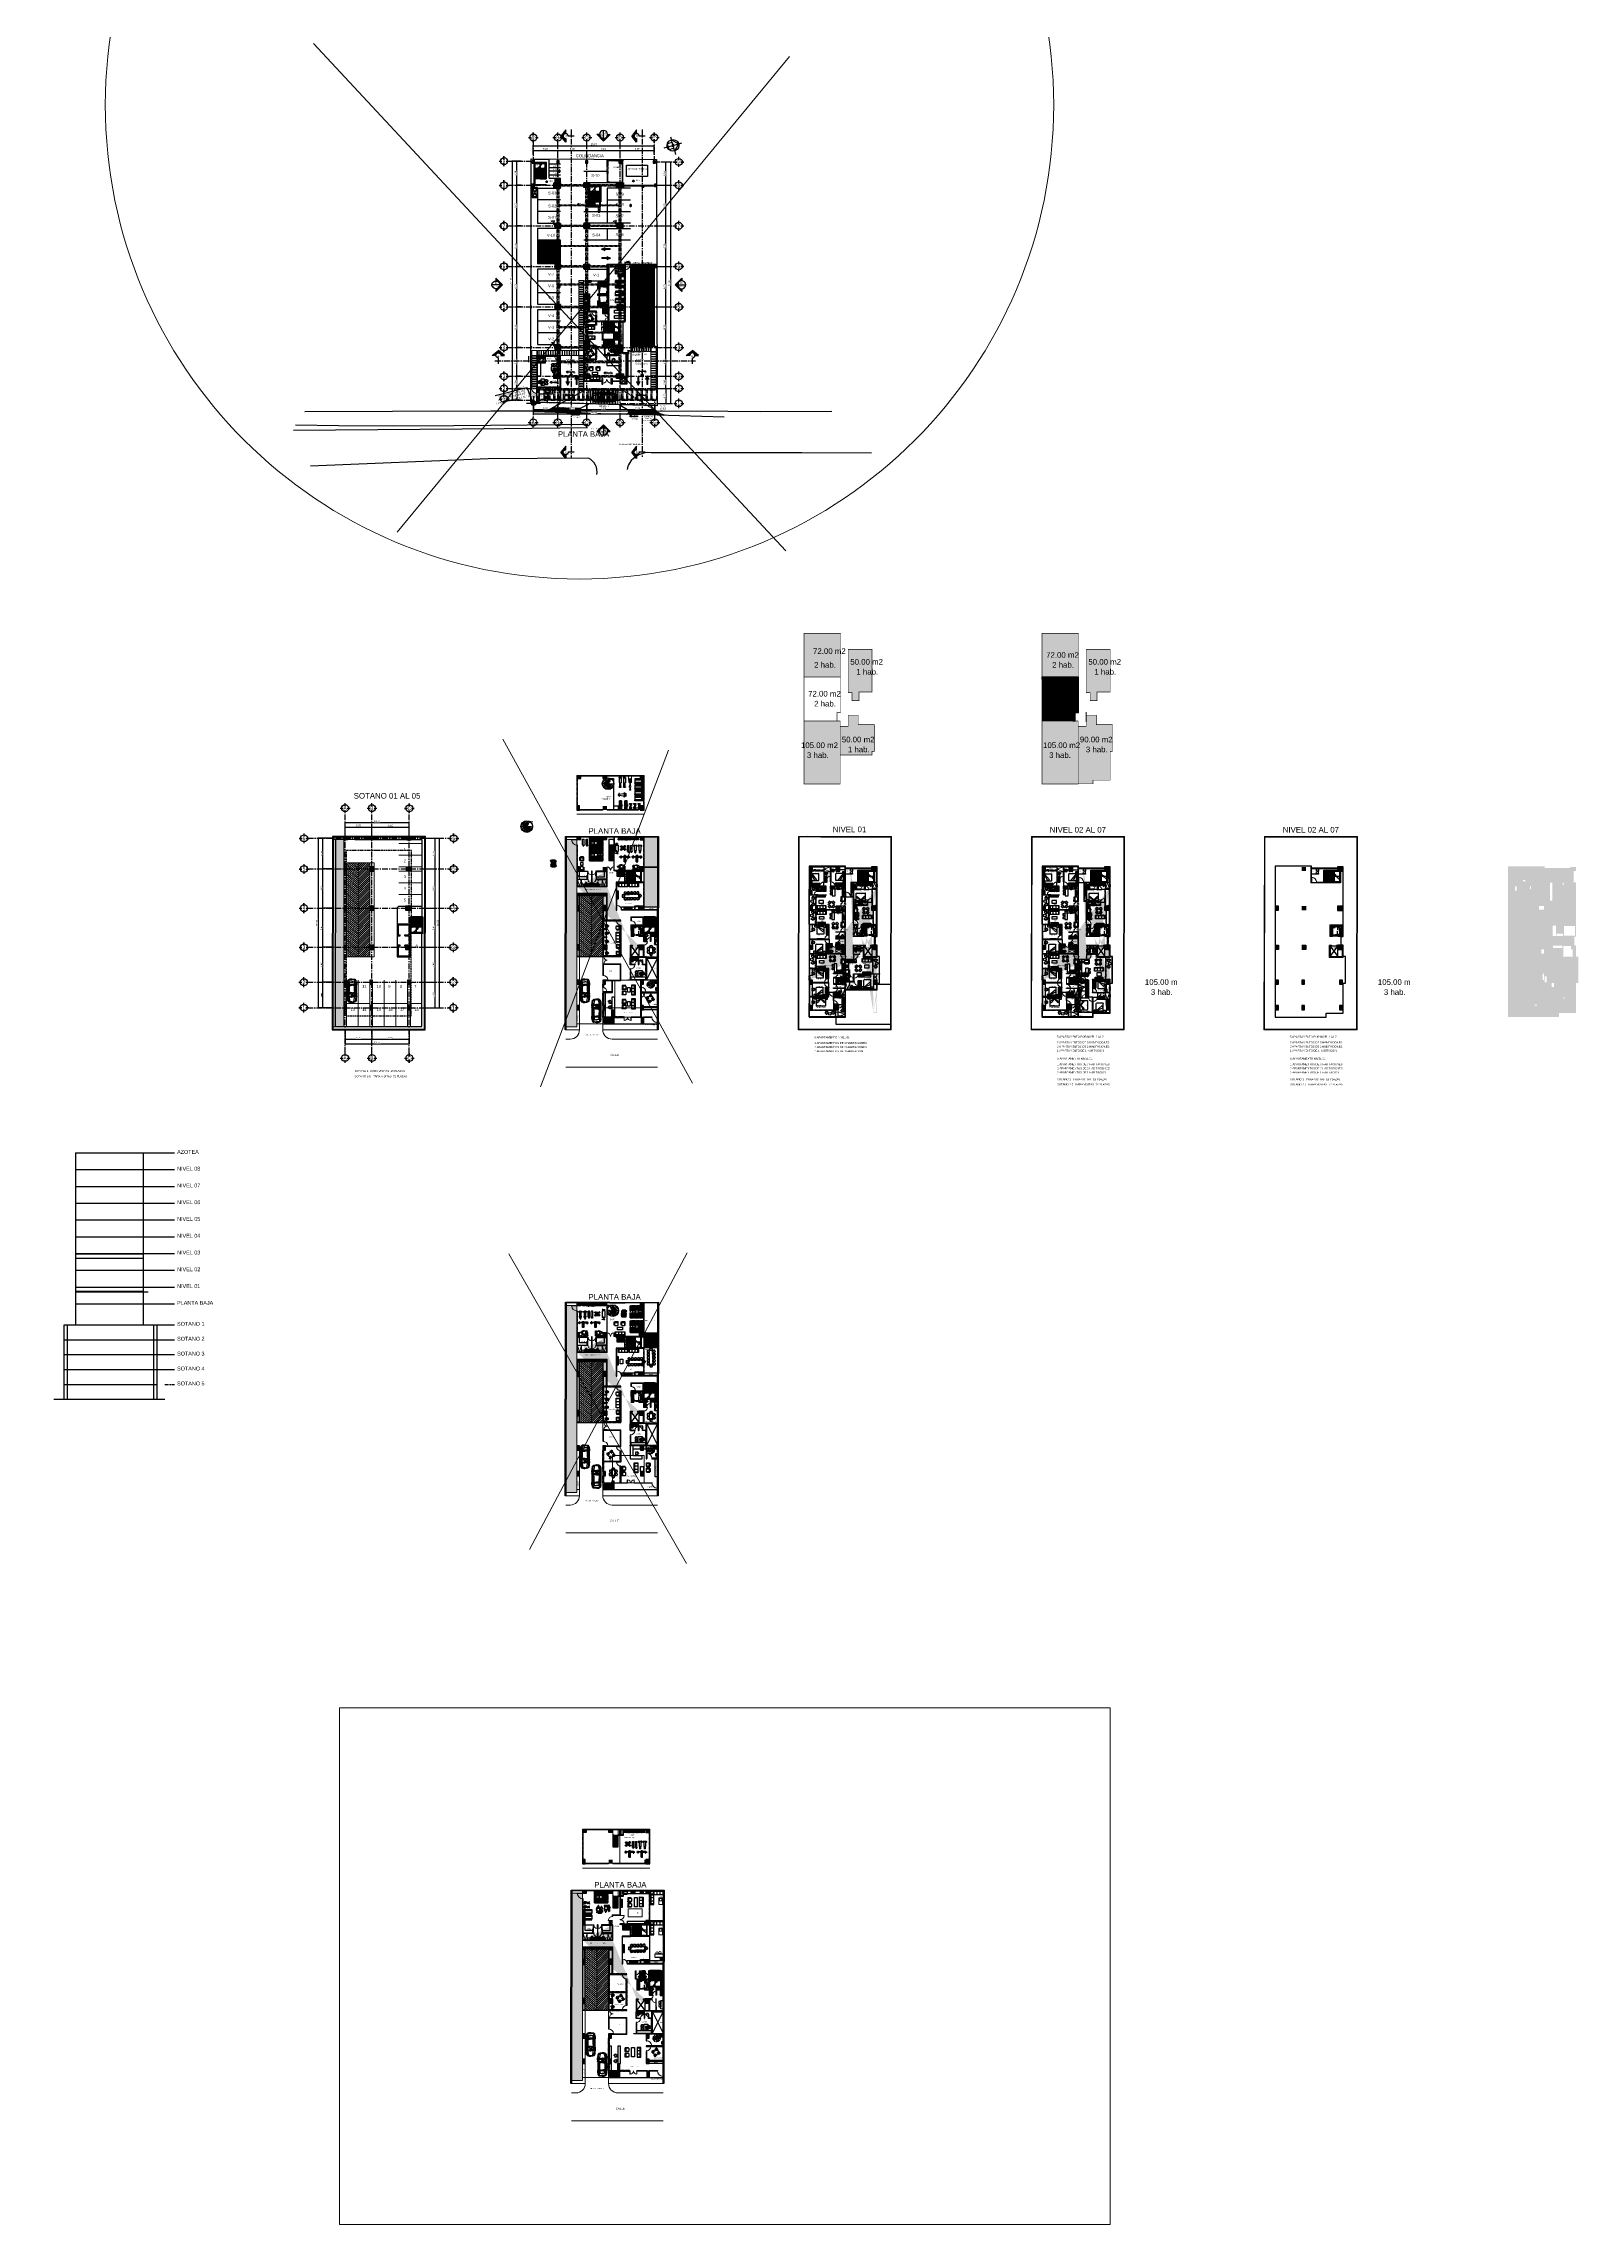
# Model space of a CAD drawing. Header units: metres. Extents: x -598 to 357, y -242 to 574.
# Drawn here: x -421.5 to -92.2, y 17.3 to 485.4 of the extents above; entities that cross this region are included whole.
import ezdxf
from ezdxf import colors
from ezdxf.entities.mleader import LeaderData, LeaderLine
from ezdxf.enums import TextEntityAlignment as Align
from ezdxf.math import Vec2, Vec3

# ---------------------------------------------------------------- set-up
doc = ezdxf.new("R2010")
doc.units = ezdxf.units.M
doc.set_wipeout_variables(frame=1)
doc.header["$PDMODE"] = 3
for name, pattern in [('APTOS_SPZ_MCH_N2 MUNI$0$HIDDEN2', [0.1875, 0.125, -0.0625]), ('DASHED2', [0.375, 0.25, -0.125]), ('HIDDEN', [0.375, 0.25, -0.125]), ('xref_Nivel PB$0$CENTERX2', [4, 2.5, -0.5, 0.5, -0.5]), ('xref_Nivel PB$0$DASHED2', [0.375, 0.25, -0.125]), ('xref_Nivel PB$0$HIDDEN2', [0.1875, 0.125, -0.0625]), ('xref_Nivel PB$0$PHANTOM', [63.5, 31.75, -6.35, 6.35, -6.35, 6.35, -6.35]), ('xref_Nivel PB$0$xref_Nivel PB$0$HIDDEN', [0.375, 0.25, -0.125]), ('xref_Nivel PB$0$xref_Nivel PB$0$HIDDEN2', [0.1875, 0.125, -0.0625]), ('xref_Nivel TIPICO$0$HIDDEN2', [0.1875, 0.125, -0.0625]), ('ZXREF_EJE_Nx$0$ZXREF-EJES NTECH$0$XREF-EJES$0$CENTERX2', [4, 2.5, -0.5, 0.5, -0.5]), ('Zxref_Eje_Pb$0$AM_DIN_G_W050', [13.75, 9.75, -1.5, 1, -1.5]), ('Zxref_Eje_Pb$0$HIDDEN2', [0.1875, 0.125, -0.0625]), ('Zxref_Eje_Pb$0$ZXREF-EJES NTECH$0$XREF-EJES$0$CENTERX2', [4, 2.5, -0.5, 0.5, -0.5])]:
    doc.linetypes.add(name, pattern=pattern)
for name, color, linetype in [('000-GRADAS', 2, 'Continuous'), ('_TEXTO TITULOS', 251, 'Continuous'), ('APTOS_SPZ_MCH_N0 (PB) MUNI$0$Hatch Estructura', 253, 'Continuous'), ('APTOS_SPZ_MCH_N0 (PB) MUNI$0$Muebles', 1, 'Continuous'), ('APTOS_SPZ_MCH_N2 MUNI$0$ARTEFACTOS', 1, 'Continuous'), ('APTOS_SPZ_MCH_N2 MUNI$0$Dintel Puertas', 8, 'Continuous'), ('APTOS_SPZ_MCH_N2 MUNI$0$DUCTOS', 1, 'Continuous'), ('APTOS_SPZ_MCH_N2 MUNI$0$Muebles', 1, 'Continuous'), ('APTOS_SPZ_MCH_N2 MUNI$0$PUERTAS', 8, 'Continuous'), ('C-colindancia', 7, 'Continuous'), ('Closet serchas', 9, 'Continuous'), ('GRADAS', 1, 'Continuous'), ('MINUSV', 7, 'Continuous'), ('Muebles', 1, 'Continuous'), ('Muebles fijos', 251, 'Continuous'), ('Muros-02', 2, 'Continuous'), ('T-texto', 8, 'Continuous'), ('Texto Gradas', 1, 'Continuous'), ('VEHICULO', 8, 'Continuous'), ('WIPEOUT', 253, 'Continuous'), ('xref_Nivel PB$0$A-arboles', 86, 'Continuous'), ('xref_Nivel PB$0$A-artefactos', 8, 'Continuous'), ('xref_Nivel PB$0$A-Artefactos lavamanos', 1, 'Continuous'), ('xref_Nivel PB$0$B-banco de marca', 240, 'Continuous'), ('xref_Nivel PB$0$B-baranda', 2, 'Continuous'), ('xref_Nivel PB$0$B-bordillo', 1, 'Continuous'), ('xref_Nivel PB$0$C-columna metalica', 2, 'Continuous'), ('xref_Nivel PB$0$C-corte', 240, 'xref_Nivel PB$0$PHANTOM'), ('xref_Nivel PB$0$D-dintel mamposteria', 1, 'Continuous'), ('xref_Nivel PB$0$D-ducto', 2, 'Continuous'), ('xref_Nivel PB$0$D-Ductos Electricos', 42, 'Continuous'), ('xref_Nivel PB$0$G-gradas', 1, 'Continuous'), ('xref_Nivel PB$0$G-gradas texto', 8, 'Continuous'), ('xref_Nivel PB$0$G-grifo', 150, 'Continuous'), ('xref_Nivel PB$0$H-hatch mamposteria', 8, 'Continuous'), ('xref_Nivel PB$0$H-hatch tablayeso', 9, 'Continuous'), ('xref_Nivel PB$0$M-minusvalidos', 8, 'Continuous'), ('xref_Nivel PB$0$M-muebles', 1, 'Continuous'), ('xref_Nivel PB$0$M-muebles de baño', 1, 'Continuous'), ('xref_Nivel PB$0$M-muro mamposteria', 5, 'Continuous'), ('xref_Nivel PB$0$M-muro tablayeso', 4, 'Continuous'), ('xref_Nivel PB$0$N-nivel', 2, 'Continuous'), ('xref_Nivel PB$0$P-parqueo', 8, 'Continuous'), ('xref_Nivel PB$0$P-pergola', 2, 'Continuous'), ('xref_Nivel PB$0$P-pozo', 2, 'Continuous'), ('xref_Nivel PB$0$R-rampa', 1, 'Continuous'), ('xref_Nivel PB$0$R-rejilla', 1, 'Continuous'), ('xref_Nivel PB$0$R-reposadera', 1, 'Continuous'), ('xref_Nivel PB$0$T-tablero electrico', 42, 'Continuous'), ('xref_Nivel PB$0$T-texto', 2, 'Continuous'), ('xref_Nivel PB$0$T-Tipo Txt', 8, 'Continuous'), ('xref_Nivel PB$0$V-CTRL-BMRK', 150, 'Continuous'), ('xref_Nivel PB$0$V-NODE', 1, 'Continuous'), ('xref_Nivel PB$0$V-NODE-TEXT', 11, 'Continuous'), ('xref_Nivel PB$0$V-vehiculo', 8, 'Continuous'), ('xref_Nivel PB$0$V-ventana', 1, 'Continuous'), ('xref_Nivel PB$0$V-vidrio', 1, 'Continuous'), ('xref_Nivel PB$0$WIPEOUT', 255, 'Continuous'), ('xref_Nivel PB$0$xref_Nivel PB$0$B-banco de marca', 240, 'Continuous'), ('xref_Nivel PB$0$xref_Nivel PB$0$I-incendios', 20, 'xref_Nivel PB$0$xref_Nivel PB$0$HIDDEN'), ('xref_Nivel PB$0$xref_Nivel PB$0$M-muro mamposteria', 5, 'Continuous'), ('xref_Nivel PB$0$xref_Nivel PB$0$POTABLE', 150, 'Continuous'), ('xref_Nivel PB$0$xref_Nivel PB$0$R-reposadera', 1, 'Continuous'), ('xref_Nivel PB$0$Z-XREF', 7, 'Continuous'), ('xref_Nivel TIPICO$0$A-Artefactos lavamanos', 1, 'Continuous'), ('xref_Nivel TIPICO$0$C-calentador', 164, 'Continuous'), ('xref_Nivel TIPICO$0$C-cocinas', 1, 'Continuous'), ('xref_Nivel TIPICO$0$D-dintel mamposteria', 1, 'Continuous'), ('xref_Nivel TIPICO$0$D-ducha', 1, 'Continuous'), ('xref_Nivel TIPICO$0$D-ducha mezcladora', 1, 'Continuous'), ('xref_Nivel TIPICO$0$H-hatch mamposteria', 8, 'Continuous'), ('xref_Nivel TIPICO$0$H-hatch tablayeso', 9, 'Continuous'), ('xref_Nivel TIPICO$0$M-lavadora secadora', 1, 'Continuous'), ('xref_Nivel TIPICO$0$M-lavatrastos', 1, 'Continuous'), ('xref_Nivel TIPICO$0$M-muebles', 1, 'Continuous'), ('xref_Nivel TIPICO$0$M-muebles de baño', 1, 'Continuous'), ('xref_Nivel TIPICO$0$M-muro tablayeso', 4, 'Continuous'), ('xref_Nivel TIPICO$0$M-pila', 1, 'Continuous'), ('xref_Nivel TIPICO$0$M-refri', 1, 'Continuous'), ('xref_Nivel TIPICO$0$R-reposadera', 1, 'Continuous'), ('xref_Nivel TIPICO$0$T-tablero electrico', 42, 'Continuous'), ('xref_Nivel TIPICO$0$T-Tipo Txt', 8, 'Continuous'), ('xref_Nivel TIPICO$0$V-ventana', 1, 'Continuous'), ('xref_Nivel TIPICO$0$X-XREF', 7, 'Continuous'), ('YSIM0002', 2, 'Continuous'), ('YSIM001F', 240, 'Continuous'), ('ZXREF_DUCTOS_Sx$0$D-Ductos Electricos', 42, 'Continuous'), ('ZXREF_DUCTOS_Sx$0$D-Ductos Hidrosanitarios', 154, 'Continuous'), ('ZXREF_EJE_Nx$0$EJE-cota', 1, 'Continuous'), ('ZXREF_EJE_Nx$0$EJE-Linea', 8, 'Continuous'), ('Zxref_Eje_Pb$0$EJE-Columna', 4, 'Continuous'), ('Zxref_Eje_Pb$0$EJE-cota', 1, 'Continuous'), ('Zxref_Eje_Pb$0$EJE-Elevacion', 1, 'Continuous'), ('Zxref_Eje_Pb$0$EJE-Linea', 8, 'Continuous'), ('Zxref_Eje_Pb$0$EJE-Viga', 8, 'Zxref_Eje_Pb$0$HIDDEN2'), ('Zxref_Eje_Pb$0$EJE_CALLE', 1, 'Continuous'), ('Zxref_Eje_Pb$0$EJE_NORTE', 1, 'Continuous'), ('Zxref_Eje_Pb$0$EJE_POLIGONO', 6, 'Continuous'), ('ZXREF_ELEVADORES$0$E-Elevador', 1, 'Continuous'), ('ZXREF_ELEVADORES$0$Hatch Muro', 8, 'Continuous'), ('ZXREF_ELEVADORES$0$Muro Concreto', 6, 'Continuous'), ('ZXREF_GRADAS_Nx$0$GRADAS', 1, 'Continuous'), ('ZXREF_GRADAS_Nx$0$GRADAS T', 8, 'Continuous'), ('ZXREF_GRADAS_Sx$0$GRADAS', 1, 'Continuous'), ('ZXREF_GRADAS_Sx$0$GRADAS T', 8, 'Continuous')]:
    doc.layers.add(name, color=color, linetype=linetype)
for name, color, linetype, lineweight in [('A-DOOR', 1, 'Continuous', 18), ('Muro Mamspoteria', 5, 'Continuous', 9), ('P-SANR-FIXT', 251, 'Continuous', 18), ('PARQUEOS', 252, 'Continuous', 0), ('xref_Nivel PB$0$D-dintel tablayeso', 8, 'Continuous', 18), ('xref_Nivel PB$0$P-puerta', 1, 'Continuous', 18), ('xref_Nivel TIPICO$0$C-closets', 1, 'Continuous', 18), ('xref_Nivel TIPICO$0$D-dintel tablayeso', 8, 'Continuous', 18), ('xref_Nivel TIPICO$0$P-puerta', 1, 'Continuous', 18)]:
    doc.layers.add(name, color=color, linetype=linetype, lineweight=lineweight)
doc.layers.add('xref_Nivel PB$0$S-señalizacion', color=253, linetype='Continuous', lineweight=0, transparency=0.2)
doc.styles.add('E-DIM', font='romans.shx')
doc.styles.add('Romans', font='romans.shx')
doc.styles.get("Standard").update_dxf_attribs({"font": 'arial.ttf'})
doc.styles.add('SWISS', font='swisscl.ttf')
doc.styles.add('TS', font='arial.ttf')
doc.styles.add('xref_Nivel PB$0$Century Gothic_5', font='GOTHIC.TTF', dxfattribs={"height": 0.0018})
doc.styles.add('xref_Nivel PB$0$E-DIM', font='romans.shx')
doc.styles.add('xref_Nivel PB$0$LETRA ATRIO', font='bgothl.ttf')
doc.styles.add('xref_Nivel PB$0$Standard', font='arial.ttf')
doc.styles.add('xref_Nivel PB$0$TS', font='arial.ttf')
doc.styles.add('xref_Nivel PB$0$xref_Nivel PB$0$Standard', font='arial.ttf')
doc.styles.add('xref_Nivel PB$0$xref_Nivel PB$0$TS', font='arial.ttf')
doc.styles.add('xref_Nivel TIPICO$0$Arial (bold)', font='arialbd.ttf', dxfattribs={"height": 0.048848})
doc.styles.add('xref_Nivel TIPICO$0$Standard', font='arial.ttf')
doc.styles.add('ZXREF_DUCTOS_Sx$0$Standard', font='arial.ttf')
doc.styles.add('ZXREF_EJE_Nx$0$Standard', font='arial.ttf')
doc.styles.add('ZXREF_EJE_Nx$0$TITULOS', font='X-HLVB1O', dxfattribs={"oblique": 5})
doc.styles.add('Zxref_Eje_Pb$0$Standard', font='arial.ttf')
doc.styles.add('Zxref_Eje_Pb$0$TITULOS', font='X-HLVB1O', dxfattribs={"oblique": 5})
doc.styles.add('ZXREF_ELEVADORES$0$Standard', font='arial.ttf')
doc.styles.add('ZXREF_GRADAS_Nx$0$E-DIM', font='romans.shx')
doc.styles.add('ZXREF_GRADAS_Sx$0$E-DIM', font='romans.shx')
doc.linetypes.add('ELECTRICAL_LINE', pattern='A,0.5,-0.25,["X",Standard,S=0.1,R=0,X=-0.1,Y=-0.05],-0.25', length=1)
doc.dimstyles.new('EJES_100_2', dxfattribs={"dimtxt": 0.2, "dimasz": 0.1, "dimexe": 0.1, "dimexo": 0.1, "dimgap": 0.1, "dimtad": 1, "dimzin": 0, "dimdsep": 46, "dimtxsty": 'E-DIM', "dimblk": 'DOT', "dimcen": 0.1, "dimclrd": 256, "dimclre": 256, "dimclrt": 2, "dimaunit": 1, "dimadec": 3, "dimazin": 0, "dimtfac": 1, "dimtix": 1, "dimtmove": 2, "dimatfit": 3, "dimldrblk": 'niv', "dimfxl": 1, "dimtolj": 1, "dimtzin": 0, "dimarcsym": 1})
doc.dimstyles.new('xref_Nivel PB$0$EJES_100_2', dxfattribs={"dimtxt": 0.2, "dimasz": 0.1, "dimexe": 0.1, "dimexo": 0.1, "dimgap": 0.1, "dimtad": 1, "dimzin": 0, "dimdsep": 46, "dimtxsty": 'xref_Nivel PB$0$E-DIM', "dimblk": 'xref_Nivel PB$0$_Dot', "dimcen": 0.1, "dimclrd": 256, "dimclre": 256, "dimclrt": 2, "dimaunit": 1, "dimadec": 3, "dimazin": 0, "dimtfac": 1, "dimtix": 1, "dimtmove": 2, "dimatfit": 3, "dimldrblk": 'xref_Nivel PB$0$niv', "dimfxl": 1, "dimtolj": 1, "dimtzin": 0, "dimarcsym": 1})
doc.dimstyles.new('xref_Nivel PB$0$Standard', dxfattribs={"dimtxt": 0.1, "dimasz": 0.1, "dimexe": 0.1, "dimexo": 0.0625, "dimgap": 0.09, "dimtad": 0, "dimtih": 1, "dimtoh": 1, "dimzin": 0, "dimdsep": 46, "dimtxsty": 'xref_Nivel PB$0$Standard', "dimcen": 0.09, "dimclrd": 1, "dimclre": 1, "dimclrt": 1, "dimadec": 0, "dimazin": 0, "dimtfac": 1, "dimtofl": 0, "dimtmove": 0, "dimatfit": 3, "dimfxl": 1, "dimtolj": 1, "dimtzin": 0, "dimarcsym": 0})
doc.dimstyles.new('ZXREF_EJE_Nx$0$EJE', dxfattribs={"dimtxt": 0.375, "dimasz": 0.2, "dimexe": 0.1, "dimexo": 0.1, "dimgap": 0.1, "dimtad": 1, "dimzin": 0, "dimdsep": 46, "dimtxsty": 'ZXREF_EJE_Nx$0$Standard', "dimblk": 'ZXREF_EJE_Nx$0$_ArchTick', "dimcen": 0.1, "dimclrd": 256, "dimclre": 256, "dimclrt": 2, "dimaunit": 1, "dimadec": 3, "dimazin": 0, "dimtfac": 1, "dimtix": 1, "dimtmove": 2, "dimatfit": 3, "dimldrblk": 'ZXREF_EJE_Nx$0$_ArchTick', "dimfxl": 0.2, "dimtfill": 1, "dimtolj": 1, "dimtzin": 0, "dimarcsym": 1})
doc.dimstyles.new('Zxref_Eje_Pb$0$EJE', dxfattribs={"dimtxt": 0.375, "dimasz": 0.2, "dimexe": 0.1, "dimexo": 0.1, "dimgap": 0.1, "dimtad": 1, "dimzin": 0, "dimdsep": 46, "dimtxsty": 'Zxref_Eje_Pb$0$Standard', "dimblk": 'Zxref_Eje_Pb$0$_ArchTick', "dimcen": 0.1, "dimclrd": 256, "dimclre": 256, "dimclrt": 2, "dimaunit": 1, "dimadec": 3, "dimazin": 0, "dimtfac": 1, "dimtix": 1, "dimtmove": 2, "dimatfit": 3, "dimldrblk": 'Zxref_Eje_Pb$0$_ArchTick', "dimfxl": 0.2, "dimtfill": 1, "dimtolj": 1, "dimtzin": 0, "dimarcsym": 1})
doc.dimstyles.new('ZXREF_ELEVADORES$0$Standard', dxfattribs={"dimtxt": 0.1, "dimasz": 0.1, "dimexe": 0.1, "dimexo": 0.0625, "dimgap": 0.09, "dimtad": 0, "dimtih": 1, "dimtoh": 1, "dimdec": 4, "dimzin": 0, "dimdsep": 46, "dimtxsty": 'ZXREF_ELEVADORES$0$Standard', "dimcen": 0.09, "dimclrd": 1, "dimclre": 1, "dimclrt": 1, "dimadec": 0, "dimazin": 0, "dimtfac": 1, "dimtdec": 4, "dimtofl": 0, "dimtmove": 0, "dimatfit": 3, "dimfxl": 1, "dimtolj": 1, "dimtzin": 0, "dimarcsym": 0})
pattern_1 = [(0, (0, 0), (0, 6.985), [5.08, -1.905]), (90, (0, 0), (-6.985, 4e-16), [5.08, -1.905])]
pattern_2 = [(0, (2.7, 0.6124), (1e-17, 0.06), []), (90, (2.7, 0.6124), (-0.06, 2e-17), [])]
pattern_3 = [(0, (0, -100), (1e-17, 0.06), []), (90, (0, -100), (-0.06, 2e-17), [])]
pattern_4 = [(0, (2.7, -1.9376), (1e-17, 0.06), []), (90, (2.7, -1.9376), (-0.06, 2e-17), [])]
pattern_5 = [(0, (3.77905, -225.60937), (1e-17, 0.06), []), (90, (3.77905, -225.60937), (-0.06, 2e-17), [])]

# ---------------------------------------------------------------- blocks, each defined once
blk = doc.blocks.new('columna')
at = {"true_color": 0x939598}
h = blk.add_hatch(color=252, dxfattribs=at)
h.dxf.hatch_style = 1
h.paths.add_polyline_path([(154.75, 259.9), (155.65, 259.9), (155.65, 259.3), (154.75, 259.3)])
at = {"color": 252, "true_color": 0x939598}
blk.add_lwpolyline([(154.75, 259.9), (155.65, 259.9), (155.65, 259.3), (154.75, 259.3), (154.75, 259.9)], dxfattribs=at)
blk = doc.blocks.new('V26')
at = {"color": 253}
blk.add_wipeout([(866.19, 101.28), (865.92, 101.41), (865.78, 101.66), (865.72, 102), (865.72, 102.39), (865.76, 102.62), (865.79, 102.76), (865.92, 102.98), (866.04, 103.05), (866.29, 103.14), (866.51, 103.16), (867.53, 103.16), (867.59, 103.18), (867.63, 103.17), (868.42, 103.16), (869.98, 103.16), (870.16, 103.11), (870.29, 103.09), (870.41, 103.07), (870.52, 103.03), (870.61, 102.93), (870.68, 102.78), (870.71, 102.64), (870.72, 101.87), (870.69, 101.68), (870.66, 101.55), (870.59, 101.42), (870.48, 101.34), (870.29, 101.3), (870.16, 101.28), (869.98, 101.23), (867.63, 101.23), (867.63, 101.22), (867.58, 101.21), (867.54, 101.22), (867.06, 101.22), (866.7, 101.23), (866.48, 101.23)], dxfattribs=at).dxf.layer = 'WIPEOUT'
at = {"layer": 'VEHICULO'}
for p, q in [((865.9, 102.91), (866.01, 103.03)), ((865.97, 103.01), (865.92, 102.98)), ((866.05, 103.06), (865.97, 103.01)), ((866.05, 103), (865.99, 102.95)), ((866.01, 103.03), (866.07, 103.07)), ((866.08, 102.98), (866.04, 102.95)), ((866.13, 103.05), (866.05, 103)), ((866.07, 103.07), (866.14, 103.09)), ((866.07, 102.96), (866.15, 103)), ((866.11, 103.01), (866.08, 102.98)), ((866.15, 103.03), (866.11, 103.01)), ((866.2, 103.09), (866.13, 103.05)), ((866.14, 103.09), (866.25, 103.13)), ((866.42, 102.98), (866.14, 102.95)), ((866.18, 103.04), (866.15, 103.03)), ((866.15, 103), (866.25, 103.02)), ((866.26, 103.07), (866.18, 103.05)), ((866.19, 103.05), (866.18, 103.04)), ((866.2, 103.09), (866.19, 103.06)), ((866.19, 103.06), (866.19, 103.05)), ((866.2, 103.09), (866.31, 103.13)), ((866.25, 103.13), (866.33, 103.14)), ((866.25, 103.02), (866.34, 103.03)), ((866.33, 103.08), (866.26, 103.07)), ((866.31, 103.13), (866.39, 103.15)), ((866.33, 103.14), (866.41, 103.16)), ((866.41, 103.09), (866.33, 103.08)), ((866.34, 103.03), (866.46, 103.04)), ((866.39, 103.15), (866.44, 103.16)), ((866.45, 103.1), (866.41, 103.09)), ((866.77, 103), (866.42, 102.98)), ((866.44, 103.16), (866.51, 103.16)), ((866.5, 103.13), (866.45, 103.1)), ((866.46, 103.04), (866.61, 103.05)), ((866.53, 103.15), (866.5, 103.13)), ((866.51, 103.16), (866.53, 103.16)), ((866.54, 103.16), (866.87, 103.17)), ((866.61, 103.05), (866.81, 103.06)), ((866.99, 103), (866.77, 103)), ((866.81, 103.06), (867.06, 103.07)), ((866.87, 103.17), (866.9, 103.15)), ((867.23, 103.17), (866.88, 103.17)), ((866.9, 103.15), (866.95, 103.13)), ((866.95, 103.13), (867.01, 103.12)), ((867.11, 103), (866.99, 103)), ((867.01, 103.12), (867.09, 103.12)), ((867.06, 103.07), (867.25, 103.07)), ((867.09, 103.12), (867.19, 103.12)), ((867.19, 102.99), (867.11, 103)), ((867.18, 102.99), (867.13, 102.97)), ((867.18, 102.99), (867.13, 102.92)), ((867.18, 103), (867.22, 103.02)), ((867.19, 103.12), (867.24, 103.12)), ((867.19, 102.99), (867.3, 102.96)), ((867.22, 103.02), (867.28, 103.03)), ((867.24, 103.12), (867.23, 103.17)), ((867.23, 103.16), (867.54, 103.16)), ((867.24, 103.07), (867.24, 103.12)), ((867.49, 103.12), (867.24, 103.12)), ((867.26, 103.04), (867.24, 103.07)), ((867.36, 103.07), (867.25, 103.07)), ((867.28, 103.03), (867.26, 103.04)), ((867.27, 103.03), (867.33, 103.02)), ((867.28, 103.03), (867.35, 103.04)), ((867.33, 103.02), (867.56, 102.95)), ((867.35, 103.03), (867.34, 103.03)), ((867.34, 103.03), (867.35, 103.02)), ((867.35, 103.04), (867.41, 103.04)), ((867.37, 103.03), (867.35, 103.03)), ((867.35, 103.02), (867.52, 102.97)), ((867.47, 103.07), (867.36, 103.07)), ((867.44, 103.03), (867.37, 103.03)), ((867.41, 103.04), (867.46, 103.04)), ((867.46, 103.03), (867.44, 103.03)), ((867.47, 103.06), (867.46, 103.04)), ((867.46, 103.04), (867.46, 103.03)), ((867.49, 103.09), (867.47, 103.07)), ((867.47, 103.06), (867.47, 103.07)), ((867.47, 103.07), (867.48, 103.05)), ((867.48, 103.05), (867.47, 103.06)), ((867.5, 103.03), (867.48, 103.05)), ((867.48, 103.05), (867.5, 103.04)), ((867.5, 103.12), (867.49, 103.09)), ((867.53, 103.16), (867.5, 103.12)), ((867.5, 103.04), (867.51, 103.04)), ((867.52, 103.03), (867.5, 103.03)), ((867.5, 103.03), (867.5, 103.03)), ((867.51, 103.04), (867.52, 103.03)), ((867.52, 103.03), (867.53, 103.04)), ((867.53, 103.03), (867.52, 103.03)), ((867.55, 103.17), (867.53, 103.16)), ((867.54, 103.04), (867.53, 103.03)), ((867.53, 103.04), (867.54, 103.04)), ((867.54, 103.04), (867.54, 103.06)), ((867.54, 103.06), (867.57, 103.06)), ((867.55, 103.02), (867.54, 103.04)), ((867.54, 103.04), (867.54, 103.04)), ((867.57, 103.17), (867.55, 103.17)), ((868.47, 103.03), (867.55, 103.03)), ((867.55, 103.01), (867.55, 103.02)), ((867.55, 103), (867.55, 103.01)), ((867.57, 102.98), (867.55, 103)), ((867.59, 103.18), (867.57, 103.17)), ((867.63, 103.17), (867.57, 103.07)), ((867.57, 103.07), (867.57, 103.06)), ((867.57, 103.06), (867.58, 103.06)), ((867.58, 103.06), (867.61, 103.12)), ((867.62, 103.17), (867.59, 103.18)), ((867.59, 103.07), (867.98, 103.07)), ((867.61, 103.12), (867.63, 103.16)), ((867.63, 103.17), (867.62, 103.17)), ((867.62, 103.12), (867.99, 103.12)), ((867.63, 103.16), (867.63, 103.17)), ((867.63, 103.17), (867.63, 103.17)), ((867.63, 103.16), (868.42, 103.16)), ((867.98, 103.07), (868.46, 103.07)), ((867.99, 103.12), (868.44, 103.12)), ((868.42, 103.16), (868.44, 103.12)), ((868.42, 103.16), (868.75, 103.16)), ((868.43, 103.03), (868.48, 102.9)), ((868.44, 103.12), (868.46, 103.07)), ((868.44, 103.12), (868.7, 103.11)), ((868.46, 103.07), (868.47, 103.03)), ((868.46, 103.07), (868.7, 103.07)), ((868.47, 103.03), (868.76, 103.02)), ((868.51, 103.03), (868.57, 102.87)), ((868.7, 103.11), (868.97, 103.11)), ((868.7, 103.07), (868.94, 103.06)), ((868.75, 103.16), (869.28, 103.16)), ((868.76, 103.02), (869.14, 103.01)), ((868.94, 103.06), (869.1, 103.06)), ((868.97, 103.11), (869.24, 103.1)), ((869.1, 103.06), (869.21, 103.05)), ((869.14, 103.01), (869.39, 102.99)), ((869.34, 102.94), (869.15, 103)), ((869.39, 102.99), (869.19, 102.81)), ((869.21, 103.05), (869.43, 103.04)), ((869.24, 103.1), (869.46, 103.09)), ((869.25, 102.83), (869.43, 102.99)), ((869.28, 103.16), (869.47, 103.16)), ((869.44, 103.04), (869.39, 102.99)), ((869.4, 102.99), (869.49, 102.98)), ((869.78, 103.01), (869.43, 103.04)), ((869.46, 103.09), (869.44, 103.04)), ((869.47, 103.12), (869.46, 103.09)), ((869.46, 103.09), (869.78, 103.06)), ((869.47, 103.16), (869.47, 103.12)), ((869.91, 103.16), (869.47, 103.16)), ((869.49, 102.98), (869.67, 102.96)), ((869.78, 103.06), (870.06, 103.04)), ((870.02, 102.99), (869.78, 103.01)), ((869.91, 103.14), (869.91, 103.16)), ((869.91, 103.16), (869.98, 103.16)), ((869.92, 103.13), (869.91, 103.14)), ((869.95, 103.12), (869.92, 103.13)), ((869.99, 103.11), (869.95, 103.12)), ((869.98, 103.16), (870.08, 103.13)), ((870.08, 103.09), (869.99, 103.11)), ((870.15, 102.98), (870.02, 102.99)), ((870.06, 103.04), (870.23, 103.03)), ((870.08, 103.13), (870.16, 103.11)), ((870.16, 103.08), (870.08, 103.09)), ((870.25, 102.97), (870.15, 102.98)), ((870.16, 103.11), (870.29, 103.09)), ((870.26, 103.06), (870.16, 103.08)), ((870.23, 103.03), (870.34, 103)), ((870.35, 103.04), (870.26, 103.06)), ((870.29, 103.09), (870.38, 103.08)), ((870.34, 103), (870.41, 102.97)), ((870.41, 103.03), (870.35, 103.04)), ((870.38, 103.08), (870.45, 103.06)), ((870.46, 103), (870.41, 103.03)), ((870.45, 103.06), (870.52, 103.03)), ((870.51, 102.97), (870.46, 103)), ((870.52, 103.03), (870.55, 103.01)), ((870.55, 103.01), (870.59, 102.97)), ((865.73, 102.46), (865.72, 102.33)), ((865.72, 102.33), (865.72, 102.19)), ((865.72, 102.06), (865.72, 102.19)), ((865.73, 101.93), (865.72, 102.06)), ((865.74, 102.55), (865.73, 102.46)), ((865.74, 101.84), (865.73, 101.93)), ((865.77, 102.69), (865.74, 102.55)), ((865.75, 102.33), (865.74, 102.19)), ((865.75, 102.06), (865.74, 102.19)), ((865.77, 101.69), (865.74, 101.84)), ((865.76, 102.45), (865.75, 102.33)), ((865.76, 101.94), (865.75, 102.06)), ((865.78, 102.57), (865.76, 102.45)), ((865.78, 101.81), (865.76, 101.94)), ((865.79, 102.76), (865.77, 102.69)), ((865.79, 101.62), (865.77, 101.69)), ((865.82, 102.75), (865.78, 102.57)), ((865.79, 102.45), (865.78, 102.35)), ((865.78, 102.35), (865.78, 102.22)), ((865.78, 102.22), (865.78, 102.19)), ((865.78, 102.16), (865.78, 102.19)), ((865.78, 102.04), (865.78, 102.16)), ((865.79, 101.93), (865.78, 102.04)), ((865.82, 101.64), (865.78, 101.81)), ((865.83, 102.84), (865.79, 102.76)), ((865.8, 102.53), (865.79, 102.45)), ((865.8, 101.86), (865.79, 101.93)), ((865.83, 101.55), (865.79, 101.62)), ((865.81, 102.57), (865.8, 102.53)), ((865.81, 101.82), (865.8, 101.86)), ((865.82, 102.58), (865.81, 102.57)), ((865.82, 101.81), (865.81, 101.82)), ((865.85, 102.84), (865.82, 102.75)), ((865.83, 102.59), (865.82, 102.58)), ((865.83, 101.8), (865.82, 101.81)), ((865.85, 101.54), (865.82, 101.64)), ((865.87, 102.91), (865.83, 102.84)), ((865.84, 102.59), (865.83, 102.59)), ((865.83, 102.19), (865.85, 102.45)), ((865.83, 102.2), (865.85, 101.94)), ((865.84, 101.8), (865.83, 101.8)), ((865.87, 101.47), (865.83, 101.55)), ((865.86, 102.69), (865.84, 102.63)), ((865.85, 102.63), (865.84, 102.63)), ((865.84, 102.63), (865.84, 102.59)), ((865.85, 102.59), (865.84, 102.59)), ((865.85, 101.8), (865.84, 101.8)), ((865.84, 101.76), (865.84, 101.79)), ((865.86, 101.7), (865.84, 101.76)), ((865.85, 101.76), (865.84, 101.76)), ((865.9, 102.91), (865.85, 102.84)), ((865.87, 102.63), (865.85, 102.63)), ((865.86, 102.59), (865.85, 102.59)), ((865.85, 102.45), (865.86, 102.53)), ((865.85, 101.94), (865.86, 101.85)), ((865.86, 101.8), (865.85, 101.8)), ((865.87, 101.76), (865.85, 101.76)), ((865.9, 101.47), (865.85, 101.54)), ((865.89, 102.78), (865.86, 102.69)), ((865.86, 102.59), (866.35, 102.68)), ((865.86, 102.58), (865.86, 102.59)), ((865.87, 102.55), (865.86, 102.58)), ((865.86, 102.53), (865.87, 102.55)), ((865.86, 101.85), (865.87, 101.83)), ((865.87, 101.83), (865.86, 101.8)), ((865.86, 101.8), (866.35, 101.7)), ((865.86, 101.8), (865.86, 101.8)), ((865.89, 101.61), (865.86, 101.7)), ((865.92, 102.98), (865.87, 102.91)), ((865.89, 102.64), (865.87, 102.63)), ((865.89, 101.75), (865.87, 101.76)), ((865.92, 101.41), (865.87, 101.47)), ((865.92, 102.86), (865.89, 102.78)), ((865.9, 102.66), (865.89, 102.64)), ((865.9, 101.73), (865.89, 101.75)), ((865.92, 101.52), (865.89, 101.61)), ((865.91, 102.67), (865.9, 102.66)), ((865.91, 101.72), (865.9, 101.73)), ((865.9, 101.47), (866.01, 101.36)), ((865.93, 102.74), (865.91, 102.67)), ((865.93, 101.65), (865.91, 101.72)), ((865.97, 102.93), (865.92, 102.86)), ((865.97, 101.46), (865.92, 101.52)), ((865.97, 101.37), (865.92, 101.41)), ((865.96, 102.81), (865.93, 102.74)), ((865.96, 101.57), (865.93, 101.65)), ((866, 102.88), (865.96, 102.81)), ((866, 101.5), (865.96, 101.57)), ((865.99, 102.95), (865.97, 102.93)), ((866.03, 102.94), (865.97, 102.93)), ((865.99, 101.44), (865.97, 101.46)), ((866.03, 101.45), (865.97, 101.46)), ((866.05, 101.33), (865.97, 101.37)), ((866.05, 101.38), (865.99, 101.44)), ((866.04, 102.94), (866, 102.88)), ((866.04, 101.45), (866, 101.5)), ((866.01, 101.36), (866.07, 101.32)), ((866.14, 102.95), (866.03, 102.94)), ((866.14, 101.44), (866.03, 101.45)), ((866.04, 102.95), (866.04, 102.94)), ((866.04, 101.44), (866.04, 101.45)), ((866.08, 101.41), (866.04, 101.44)), ((866.13, 101.33), (866.05, 101.38)), ((866.07, 101.42), (866.15, 101.39)), ((866.07, 101.32), (866.14, 101.29)), ((866.11, 101.38), (866.08, 101.41)), ((866.15, 101.36), (866.11, 101.38)), ((866.2, 101.3), (866.13, 101.33)), ((866.42, 101.41), (866.14, 101.44)), ((866.14, 101.29), (866.25, 101.26)), ((866.15, 101.39), (866.25, 101.37)), ((866.18, 101.34), (866.15, 101.36)), ((866.19, 101.34), (866.18, 101.34)), ((866.26, 101.32), (866.18, 101.34)), ((866.19, 101.32), (866.19, 101.34)), ((866.2, 101.3), (866.19, 101.32)), ((866.2, 101.3), (866.31, 101.26)), ((866.25, 101.37), (866.34, 101.35)), ((866.25, 101.26), (866.33, 101.24)), ((866.33, 101.31), (866.26, 101.32)), ((866.31, 101.26), (866.39, 101.24)), ((866.41, 101.3), (866.33, 101.31)), ((866.33, 101.24), (866.41, 101.23)), ((866.34, 101.35), (866.46, 101.35)), ((866.35, 102.68), (866.67, 102.74)), ((866.35, 101.7), (866.67, 101.65)), ((866.39, 101.24), (866.44, 101.23)), ((866.45, 101.28), (866.41, 101.3)), ((866.77, 101.38), (866.42, 101.41)), ((866.44, 101.23), (866.51, 101.23)), ((866.5, 101.26), (866.45, 101.28)), ((866.46, 101.35), (866.61, 101.34)), ((866.53, 101.23), (866.5, 101.26)), ((866.51, 101.23), (866.53, 101.23)), ((866.54, 101.23), (866.87, 101.22)), ((866.61, 101.34), (866.81, 101.33)), ((866.67, 102.74), (866.95, 102.77)), ((866.67, 101.65), (866.95, 101.62)), ((866.99, 101.38), (866.77, 101.38)), ((866.81, 101.33), (867.06, 101.32)), ((866.87, 101.22), (866.9, 101.24)), ((867.23, 101.22), (866.88, 101.22)), ((866.9, 102.27), (866.89, 102.19)), ((866.9, 102.12), (866.89, 102.19)), ((866.91, 102.4), (866.9, 102.27)), ((866.91, 101.99), (866.9, 102.12)), ((866.9, 101.24), (866.95, 101.26)), ((866.93, 102.53), (866.91, 102.4)), ((866.93, 101.86), (866.91, 101.99)), ((866.97, 102.68), (866.93, 102.53)), ((866.97, 101.7), (866.93, 101.86)), ((866.95, 102.77), (867, 102.77)), ((866.96, 102.41), (866.95, 102.27)), ((866.95, 102.27), (866.95, 102.19)), ((866.95, 102.12), (866.95, 102.2)), ((866.96, 101.97), (866.95, 102.12)), ((866.95, 101.62), (867, 101.62)), ((866.95, 101.26), (867.01, 101.27)), ((866.99, 102.58), (866.96, 102.41)), ((866.99, 101.81), (866.96, 101.97)), ((867.01, 102.78), (866.97, 102.68)), ((867.01, 101.6), (866.97, 101.7)), ((867.02, 102.68), (866.99, 102.58)), ((867.02, 101.7), (866.99, 101.81)), ((867.11, 101.39), (866.99, 101.38)), ((867.06, 102.86), (867.01, 102.78)), ((867.06, 101.52), (867.01, 101.6)), ((867.01, 101.27), (867.09, 101.27)), ((867.07, 102.82), (867.02, 102.68)), ((867.07, 101.57), (867.02, 101.7)), ((867.06, 102.34), (867.05, 102.19)), ((867.06, 102.05), (867.05, 102.2)), ((867.13, 102.97), (867.06, 102.86)), ((867.09, 102.54), (867.06, 102.34)), ((867.09, 101.85), (867.06, 102.05)), ((867.13, 101.42), (867.06, 101.52)), ((867.06, 101.32), (867.25, 101.31)), ((867.13, 102.92), (867.07, 102.82)), ((867.13, 101.47), (867.07, 101.57)), ((867.11, 102.68), (867.09, 102.54)), ((867.11, 101.71), (867.09, 101.85)), ((867.09, 101.27), (867.19, 101.27)), ((867.15, 102.8), (867.11, 102.68)), ((867.15, 101.58), (867.11, 101.71)), ((867.19, 101.4), (867.11, 101.39)), ((867.18, 101.39), (867.13, 101.47)), ((867.18, 101.4), (867.13, 101.42)), ((867.19, 102.9), (867.15, 102.8)), ((867.19, 101.49), (867.15, 101.58)), ((867.19, 102.4), (867.18, 102.38)), ((867.18, 102.38), (867.18, 102.34)), ((867.18, 102.34), (867.18, 102.19)), ((867.19, 102.31), (867.18, 102.19)), ((867.18, 102.05), (867.18, 102.19)), ((867.19, 102.08), (867.18, 102.19)), ((867.18, 102.01), (867.18, 102.05)), ((867.19, 101.99), (867.18, 102.01)), ((867.18, 101.39), (867.22, 101.37)), ((867.25, 102.98), (867.19, 102.9)), ((867.2, 102.4), (867.19, 102.4)), ((867.2, 102.39), (867.19, 102.39)), ((867.19, 102.39), (867.19, 102.38)), ((867.19, 102.38), (867.19, 102.31)), ((867.19, 102.01), (867.19, 102.08)), ((867.19, 102), (867.19, 102.01)), ((867.2, 101.99), (867.19, 102)), ((867.2, 101.99), (867.19, 101.99)), ((867.25, 101.41), (867.19, 101.49)), ((867.19, 101.39), (867.3, 101.43)), ((867.19, 101.27), (867.24, 101.27)), ((867.21, 102.4), (867.2, 102.4)), ((867.21, 102.39), (867.2, 102.39)), ((867.21, 101.99), (867.2, 101.99)), ((867.21, 101.99), (867.2, 101.99)), ((867.22, 102.39), (867.21, 102.4)), ((867.21, 102.4), (867.21, 102.4)), ((867.22, 102.37), (867.21, 102.39)), ((867.21, 102.39), (867.21, 102.39)), ((867.22, 102.01), (867.21, 101.99)), ((867.22, 102), (867.21, 101.99)), ((867.21, 101.99), (867.21, 101.99)), ((867.21, 101.99), (867.21, 101.99)), ((867.23, 102.34), (867.22, 102.39)), ((867.23, 102.33), (867.22, 102.37)), ((867.23, 102.06), (867.22, 102.01)), ((867.23, 102.05), (867.22, 102)), ((867.28, 102.01), (867.22, 101.87)), ((867.22, 101.87), (867.22, 101.82)), ((867.22, 101.82), (867.22, 101.77)), ((867.22, 101.77), (867.24, 101.69)), ((867.22, 101.37), (867.28, 101.36)), ((867.24, 102.19), (867.23, 102.34)), ((867.23, 102.19), (867.23, 102.33)), ((867.23, 102.19), (867.23, 102.06)), ((867.24, 102.19), (867.23, 102.05)), ((867.24, 101.27), (867.23, 101.22)), ((867.23, 101.23), (867.54, 101.22)), ((867.24, 101.69), (867.33, 101.57)), ((867.26, 101.34), (867.24, 101.32)), ((867.24, 101.32), (867.24, 101.27)), ((867.49, 101.27), (867.24, 101.27)), ((867.36, 101.32), (867.25, 101.32)), ((867.28, 101.36), (867.26, 101.34)), ((867.27, 101.36), (867.33, 101.37)), ((867.36, 102.19), (867.28, 102.01)), ((867.28, 101.36), (867.35, 101.35)), ((867.3, 102.96), (867.49, 102.91)), ((867.3, 101.43), (867.49, 101.48)), ((867.33, 101.57), (867.38, 101.53)), ((867.33, 101.37), (867.56, 101.44)), ((867.34, 101.36), (867.35, 101.36)), ((867.35, 101.36), (867.34, 101.36)), ((867.35, 101.36), (867.52, 101.41)), ((867.37, 101.36), (867.35, 101.36)), ((867.35, 101.35), (867.41, 101.35)), ((867.42, 102.29), (867.36, 102.19)), ((867.47, 101.32), (867.36, 101.32)), ((867.44, 101.36), (867.37, 101.36)), ((867.38, 101.53), (867.41, 101.49)), ((867.41, 101.49), (867.41, 101.45)), ((867.41, 101.35), (867.46, 101.35)), ((867.46, 102.33), (867.42, 102.29)), ((867.46, 101.36), (867.44, 101.36)), ((867.49, 102.36), (867.46, 102.33)), ((867.46, 101.35), (867.46, 101.36)), ((867.47, 101.33), (867.46, 101.35)), ((867.48, 101.34), (867.47, 101.33)), ((867.47, 101.32), (867.48, 101.33)), ((867.47, 101.33), (867.47, 101.32)), ((867.49, 101.29), (867.47, 101.32)), ((867.5, 101.36), (867.48, 101.34)), ((867.48, 101.33), (867.5, 101.35)), ((867.49, 102.91), (867.68, 102.86)), ((867.52, 102.35), (867.49, 102.36)), ((867.49, 101.48), (867.68, 101.53)), ((867.5, 101.27), (867.49, 101.29)), ((867.51, 102.01), (867.5, 102)), ((867.5, 102), (867.51, 101.99)), ((867.5, 101.36), (867.5, 101.36)), ((867.52, 101.36), (867.5, 101.36)), ((867.5, 101.35), (867.51, 101.35)), ((867.53, 101.23), (867.5, 101.27)), ((867.54, 102.02), (867.51, 102.01)), ((867.51, 101.99), (867.54, 101.92)), ((867.52, 101.6), (867.51, 101.58)), ((867.51, 101.58), (867.54, 101.58)), ((867.51, 101.35), (867.52, 101.35)), ((867.52, 102.97), (867.56, 102.97)), ((867.55, 102.89), (867.52, 102.37)), ((867.52, 102.36), (867.53, 102.34)), ((867.54, 101.64), (867.52, 101.6)), ((867.52, 101.41), (867.56, 101.42)), ((867.53, 101.36), (867.52, 101.36)), ((867.52, 101.35), (867.53, 101.35)), ((867.53, 102.34), (867.53, 102.32)), ((867.53, 102.32), (867.54, 102.02)), ((867.54, 101.35), (867.53, 101.36)), ((867.53, 101.35), (867.54, 101.35)), ((867.55, 101.22), (867.53, 101.23)), ((867.54, 101.92), (867.55, 101.87)), ((867.56, 101.7), (867.54, 101.64)), ((867.54, 101.58), (867.55, 101.49)), ((867.55, 101.37), (867.54, 101.35)), ((867.54, 101.35), (867.54, 101.33)), ((867.54, 101.35), (867.54, 101.35)), ((867.54, 101.33), (867.57, 101.33)), ((867.55, 101.88), (867.66, 101.88)), ((867.55, 101.87), (867.56, 101.77)), ((867.57, 101.41), (867.55, 101.39)), ((867.55, 101.39), (867.55, 101.37)), ((867.55, 101.37), (867.55, 101.37)), ((868.47, 101.36), (867.55, 101.35)), ((867.57, 101.21), (867.55, 101.22)), ((867.56, 102.97), (867.57, 102.97)), ((867.56, 102.95), (867.78, 102.89)), ((867.56, 101.77), (867.56, 101.7)), ((867.66, 101.7), (867.56, 101.69)), ((867.56, 101.44), (867.78, 101.5)), ((867.56, 101.42), (867.57, 101.42)), ((867.57, 102.97), (867.57, 102.98)), ((867.57, 102.97), (867.57, 102.97)), ((867.57, 101.42), (867.57, 101.41)), ((867.57, 101.42), (867.57, 101.42)), ((867.57, 101.32), (867.57, 101.33)), ((867.57, 101.33), (867.58, 101.33)), ((867.63, 101.22), (867.57, 101.32)), ((867.59, 101.21), (867.57, 101.21)), ((867.58, 101.33), (867.61, 101.27)), ((867.59, 101.32), (867.98, 101.32)), ((867.62, 101.21), (867.59, 101.21)), ((867.61, 101.27), (867.63, 101.23)), ((867.62, 101.26), (867.99, 101.27)), ((867.63, 101.22), (867.62, 101.21)), ((867.63, 101.23), (867.63, 101.22)), ((867.63, 101.23), (868.42, 101.23)), ((867.63, 101.22), (867.63, 101.22)), ((867.66, 101.88), (867.65, 101.76)), ((867.65, 101.76), (867.66, 101.7)), ((867.66, 101.89), (867.68, 101.95)), ((867.69, 101.62), (867.66, 101.7)), ((867.67, 101.82), (867.7, 101.95)), ((867.68, 101.73), (867.67, 101.82)), ((867.68, 102.86), (867.86, 102.81)), ((867.68, 101.95), (867.7, 101.99)), ((867.7, 101.66), (867.68, 101.73)), ((867.68, 101.53), (867.86, 101.57)), ((867.73, 101.59), (867.69, 101.62)), ((867.7, 101.99), (867.74, 102.01)), ((867.7, 101.95), (867.74, 101.99)), ((867.72, 101.62), (867.7, 101.66)), ((867.75, 101.6), (867.72, 101.62)), ((867.76, 101.58), (867.73, 101.59)), ((867.74, 102.01), (867.77, 102.01)), ((867.74, 101.99), (867.79, 101.97)), ((867.76, 101.61), (867.75, 101.6)), ((867.8, 101.65), (867.76, 101.61)), ((867.78, 101.59), (867.76, 101.58)), ((867.77, 102.01), (867.8, 101.99)), ((867.78, 102.89), (867.93, 102.85)), ((867.78, 101.98), (867.83, 101.87)), ((867.81, 101.62), (867.78, 101.59)), ((867.78, 101.5), (867.93, 101.54)), ((867.8, 102.77), (867.79, 102.72)), ((867.79, 102.72), (867.8, 102.41)), ((867.82, 102.8), (867.8, 102.77)), ((867.8, 102.41), (867.81, 102.36)), ((867.8, 101.99), (867.82, 102.02)), ((867.8, 101.99), (867.84, 101.93)), ((867.83, 101.77), (867.8, 101.65)), ((867.81, 102.19), (867.82, 102.34)), ((867.81, 102.2), (867.82, 102.04)), ((867.85, 101.71), (867.81, 101.62)), ((867.85, 102.82), (867.82, 102.8)), ((867.82, 102.34), (867.84, 102.5)), ((867.82, 102.04), (867.84, 101.89)), ((867.83, 101.87), (867.83, 101.77)), ((867.84, 102.5), (867.9, 102.72)), ((867.84, 101.89), (867.9, 101.67)), ((867.85, 101.83), (867.85, 101.71)), ((867.86, 102.81), (867.99, 102.79)), ((867.86, 101.57), (867.99, 101.6)), ((867.9, 102.72), (867.93, 102.8)), ((867.9, 101.67), (867.93, 101.59)), ((867.9, 101.53), (868.19, 101.53)), ((867.93, 102.85), (868.06, 102.83)), ((867.93, 101.54), (868.06, 101.55)), ((868.23, 102.85), (867.97, 102.85)), ((867.98, 101.32), (868.46, 101.32)), ((867.99, 102.79), (868.12, 102.77)), ((867.99, 101.6), (868.12, 101.62)), ((867.99, 101.27), (868.44, 101.27)), ((868.06, 102.83), (868.16, 102.82)), ((868.06, 101.55), (868.16, 101.57)), ((868.06, 101.55), (868.16, 101.56)), ((868.12, 102.77), (868.21, 102.75)), ((868.12, 101.62), (868.21, 101.64)), ((868.16, 102.82), (868.24, 102.81)), ((868.16, 101.56), (868.24, 101.58)), ((868.16, 101.57), (868.24, 101.58)), ((868.19, 101.53), (868.24, 101.53)), ((868.21, 102.75), (868.41, 102.75)), ((868.21, 101.64), (868.41, 101.64)), ((868.26, 102.85), (868.23, 102.85)), ((868.26, 101.54), (868.23, 101.53)), ((868.24, 102.81), (868.37, 102.8)), ((868.24, 101.58), (868.37, 101.59)), ((868.24, 101.58), (868.38, 101.58)), ((868.29, 102.83), (868.26, 102.85)), ((868.29, 101.55), (868.26, 101.54)), ((868.49, 102.85), (868.29, 102.85)), ((868.29, 102.85), (868.29, 102.81)), ((868.29, 101.54), (868.29, 101.58)), ((868.5, 101.53), (868.29, 101.54)), ((868.37, 102.8), (868.67, 102.8)), ((868.37, 101.59), (868.67, 101.59)), ((868.38, 101.58), (868.67, 101.59)), ((868.41, 102.75), (868.85, 102.74)), ((868.41, 101.64), (868.85, 101.65)), ((868.42, 101.23), (868.44, 101.27)), ((868.42, 101.23), (868.75, 101.23)), ((868.43, 101.36), (868.48, 101.49)), ((868.44, 101.27), (868.46, 101.32)), ((868.44, 101.27), (868.7, 101.27)), ((868.46, 101.32), (868.47, 101.36)), ((868.46, 101.32), (868.7, 101.32)), ((868.47, 101.36), (868.76, 101.37)), ((868.48, 102.9), (868.51, 102.8)), ((868.48, 101.49), (868.51, 101.58)), ((868.52, 101.36), (868.57, 101.52)), ((868.57, 102.87), (868.59, 102.8)), ((868.57, 101.52), (868.59, 101.59)), ((868.67, 102.8), (868.93, 102.8)), ((868.67, 101.59), (868.93, 101.59)), ((868.7, 101.32), (868.94, 101.33)), ((868.7, 101.27), (868.97, 101.28)), ((868.73, 102.81), (868.72, 102.79)), ((868.74, 102.85), (868.73, 102.81)), ((868.74, 101.53), (868.73, 101.57)), ((868.77, 102.89), (868.74, 102.85)), ((868.78, 101.49), (868.74, 101.53)), ((868.75, 101.23), (869.28, 101.23)), ((868.76, 101.37), (869.14, 101.38)), ((868.81, 102.91), (868.77, 102.89)), ((868.81, 101.47), (868.78, 101.49)), ((868.84, 102.92), (868.81, 102.91)), ((868.84, 101.46), (868.81, 101.47)), ((869.07, 102.92), (868.84, 102.92)), ((869.07, 101.46), (868.84, 101.46)), ((868.85, 102.74), (869.06, 102.74)), ((868.85, 101.65), (869.06, 101.65)), ((868.93, 102.8), (869.06, 102.8)), ((868.93, 101.59), (869.06, 101.59)), ((868.93, 101.59), (869.06, 101.59)), ((868.94, 101.33), (869.1, 101.33)), ((868.97, 101.28), (869.24, 101.28)), ((869.06, 102.8), (869.2, 102.81)), ((869.06, 102.74), (869.29, 102.74)), ((869.06, 101.65), (869.29, 101.65)), ((869.06, 101.59), (869.2, 101.57)), ((869.09, 102.91), (869.07, 102.92)), ((869.09, 101.47), (869.07, 101.46)), ((869.11, 102.89), (869.09, 102.91)), ((869.11, 101.49), (869.09, 101.47)), ((869.1, 101.33), (869.21, 101.34)), ((869.16, 102.81), (869.11, 102.89)), ((869.16, 101.58), (869.11, 101.49)), ((869.14, 101.38), (869.39, 101.39)), ((869.21, 101.39), (869.16, 101.38)), ((869.39, 101.4), (869.19, 101.57)), ((869.2, 102.81), (869.37, 102.85)), ((869.2, 101.57), (869.37, 101.54)), ((869.34, 101.44), (869.21, 101.39)), ((869.21, 101.34), (869.43, 101.35)), ((869.24, 101.28), (869.46, 101.29)), ((869.25, 102.82), (869.25, 102.83)), ((869.25, 101.56), (869.25, 101.55)), ((869.25, 101.55), (869.43, 101.4)), ((869.28, 101.23), (869.47, 101.23)), ((869.29, 102.74), (869.33, 102.74)), ((869.29, 101.65), (869.33, 101.64)), ((869.32, 102.74), (869.39, 102.58)), ((869.32, 101.64), (869.39, 101.81)), ((869.33, 102.74), (869.45, 102.76)), ((869.33, 101.64), (869.45, 101.63)), ((869.39, 102.91), (869.37, 102.93)), ((869.43, 102.87), (869.37, 102.85)), ((869.43, 101.52), (869.37, 101.54)), ((869.37, 101.45), (869.41, 101.47)), ((869.41, 102.86), (869.39, 102.91)), ((869.39, 102.58), (869.4, 102.45)), ((869.39, 101.81), (869.4, 101.94)), ((869.39, 101.81), (869.4, 101.94)), ((869.39, 101.46), (869.41, 101.52)), ((869.44, 101.35), (869.39, 101.4)), ((869.4, 102.9), (869.48, 102.89)), ((869.41, 102.68), (869.4, 102.66)), ((869.4, 102.66), (869.4, 102.48)), ((869.4, 102.48), (869.4, 102.47)), ((869.4, 102.47), (869.42, 102.46)), ((869.4, 102.45), (869.41, 102.28)), ((869.4, 101.94), (869.41, 102.11)), ((869.4, 101.91), (869.42, 101.93)), ((869.4, 101.91), (869.4, 101.92)), ((869.4, 101.73), (869.4, 101.91)), ((869.41, 101.71), (869.4, 101.73)), ((869.4, 101.4), (869.49, 101.4)), ((869.42, 102.69), (869.41, 102.68)), ((869.41, 102.28), (869.42, 102.19)), ((869.41, 102.11), (869.42, 102.19)), ((869.42, 101.7), (869.41, 101.71)), ((869.41, 101.47), (869.5, 101.49)), ((869.53, 102.69), (869.42, 102.69)), ((869.42, 102.46), (869.44, 102.44)), ((869.42, 101.93), (869.44, 101.95)), ((869.53, 101.7), (869.42, 101.7)), ((869.52, 102.9), (869.43, 102.87)), ((869.52, 101.49), (869.43, 101.52)), ((869.78, 101.37), (869.43, 101.35)), ((869.44, 102.44), (869.53, 102.44)), ((869.44, 101.95), (869.53, 101.94)), ((869.46, 101.29), (869.44, 101.35)), ((869.45, 102.76), (869.62, 102.79)), ((869.45, 102.73), (869.45, 102.76)), ((869.46, 102.69), (869.45, 102.73)), ((869.46, 101.66), (869.45, 101.63)), ((869.45, 101.63), (869.62, 101.6)), ((869.45, 101.63), (869.62, 101.6)), ((869.46, 101.7), (869.46, 101.66)), ((869.46, 101.29), (869.78, 101.33)), ((869.47, 101.27), (869.46, 101.29)), ((869.47, 101.23), (869.47, 101.27)), ((869.91, 101.23), (869.47, 101.23)), ((869.49, 101.4), (869.67, 101.43)), ((869.6, 102.93), (869.52, 102.9)), ((869.6, 101.46), (869.52, 101.49)), ((869.54, 102.68), (869.53, 102.69)), ((869.53, 102.44), (869.54, 102.45)), ((869.53, 101.94), (869.54, 101.94)), ((869.54, 101.7), (869.53, 101.7)), ((869.56, 102.65), (869.54, 102.68)), ((869.54, 102.45), (869.56, 102.47)), ((869.54, 101.94), (869.56, 101.92)), ((869.56, 101.73), (869.54, 101.7)), ((869.56, 102.5), (869.56, 102.65)), ((869.56, 102.47), (869.56, 102.5)), ((869.56, 101.92), (869.56, 101.89)), ((869.56, 101.89), (869.56, 101.73)), ((869.64, 102.95), (869.6, 102.93)), ((869.61, 101.6), (869.6, 102.78)), ((869.64, 101.44), (869.6, 101.46)), ((869.62, 102.79), (869.73, 102.81)), ((869.62, 101.6), (869.73, 101.58)), ((869.66, 102.96), (869.64, 102.95)), ((869.66, 101.42), (869.64, 101.44)), ((869.67, 102.96), (869.66, 102.96)), ((869.67, 101.42), (869.66, 101.42)), ((869.68, 102.96), (869.67, 102.96)), ((869.68, 101.42), (869.67, 101.42)), ((869.74, 102.95), (869.68, 102.96)), ((869.74, 101.44), (869.68, 101.42)), ((869.73, 102.81), (869.84, 102.83)), ((869.73, 102.7), (870.25, 102.7)), ((869.73, 101.58), (869.84, 101.56)), ((869.8, 102.93), (869.74, 102.95)), ((869.74, 101.68), (870.17, 101.68)), ((869.8, 101.45), (869.74, 101.44)), ((870.02, 101.4), (869.78, 101.37)), ((869.78, 101.33), (870.06, 101.34)), ((869.85, 102.91), (869.8, 102.93)), ((869.85, 101.48), (869.8, 101.45)), ((869.84, 102.83), (869.96, 102.84)), ((869.84, 101.56), (869.96, 101.55)), ((869.92, 102.87), (869.85, 102.91)), ((869.92, 101.52), (869.85, 101.48)), ((869.92, 101.25), (869.91, 101.24)), ((869.91, 101.24), (869.91, 101.23)), ((869.91, 101.23), (869.98, 101.23)), ((869.96, 102.84), (869.92, 102.87)), ((869.96, 101.55), (869.92, 101.52)), ((869.95, 101.26), (869.92, 101.25)), ((869.99, 101.28), (869.95, 101.26)), ((869.96, 102.84), (870.04, 102.74)), ((869.96, 102.84), (870.51, 102.83)), ((869.96, 101.55), (870.04, 101.65)), ((869.96, 101.55), (870.51, 101.55)), ((869.98, 101.23), (870.08, 101.26)), ((870.08, 101.3), (869.99, 101.28)), ((870.15, 101.4), (870.02, 101.4)), ((870.04, 102.74), (870.08, 102.64)), ((870.04, 101.65), (870.08, 101.74)), ((870.06, 101.34), (870.23, 101.36)), ((870.08, 102.64), (870.11, 102.56)), ((870.08, 101.74), (870.11, 101.83)), ((870.16, 101.31), (870.08, 101.3)), ((870.08, 101.26), (870.16, 101.28)), ((870.11, 102.56), (870.13, 102.47)), ((870.11, 101.83), (870.13, 101.92)), ((870.13, 102.47), (870.14, 102.35)), ((870.13, 101.92), (870.14, 102.03)), ((870.14, 102.35), (870.15, 102.25)), ((870.14, 102.03), (870.15, 102.14)), ((870.15, 102.25), (870.15, 102.19)), ((870.15, 102.14), (870.15, 102.19)), ((870.25, 101.42), (870.15, 101.4)), ((870.26, 101.32), (870.16, 101.31)), ((870.16, 101.28), (870.29, 101.3)), ((870.23, 101.36), (870.34, 101.39)), ((870.34, 102.94), (870.25, 102.97)), ((870.34, 101.45), (870.25, 101.42)), ((870.35, 101.35), (870.26, 101.32)), ((870.29, 101.3), (870.38, 101.31)), ((870.39, 102.92), (870.34, 102.94)), ((870.39, 101.46), (870.34, 101.45)), ((870.34, 101.39), (870.41, 101.42)), ((870.41, 101.36), (870.35, 101.35)), ((870.38, 101.31), (870.45, 101.33)), ((870.45, 102.9), (870.39, 102.92)), ((870.45, 101.49), (870.39, 101.46)), ((870.41, 102.97), (870.46, 102.93)), ((870.41, 101.42), (870.46, 101.46)), ((870.46, 101.38), (870.41, 101.36)), ((870.49, 102.86), (870.45, 102.9)), ((870.49, 101.53), (870.45, 101.49)), ((870.45, 101.33), (870.52, 101.35)), ((870.46, 102.93), (870.49, 102.9)), ((870.46, 101.46), (870.49, 101.49)), ((870.51, 101.42), (870.46, 101.38)), ((870.49, 102.9), (870.52, 102.82)), ((870.52, 102.83), (870.49, 102.86)), ((870.49, 101.49), (870.52, 101.56)), ((870.52, 101.56), (870.49, 101.53)), ((870.55, 102.9), (870.51, 102.97)), ((870.51, 102.83), (870.54, 102.77)), ((870.51, 101.55), (870.54, 101.62)), ((870.55, 101.48), (870.51, 101.42)), ((870.52, 101.35), (870.55, 101.38)), ((870.54, 102.77), (870.58, 102.58)), ((870.6, 102.74), (870.54, 102.77)), ((870.54, 101.62), (870.58, 101.81)), ((870.6, 101.64), (870.54, 101.62)), ((870.59, 102.8), (870.55, 102.9)), ((870.59, 101.58), (870.55, 101.48)), ((870.55, 101.38), (870.59, 101.42)), ((870.58, 102.58), (870.58, 102.47)), ((870.58, 102.47), (870.6, 102.3)), ((870.58, 101.92), (870.6, 102.08)), ((870.58, 101.81), (870.58, 101.92)), ((870.59, 102.97), (870.64, 102.89)), ((870.63, 102.64), (870.59, 102.8)), ((870.63, 101.74), (870.59, 101.58)), ((870.59, 101.42), (870.64, 101.5)), ((870.6, 102.3), (870.6, 102.19)), ((870.6, 102.08), (870.6, 102.19)), ((870.65, 102.38), (870.63, 102.64)), ((870.65, 102.01), (870.63, 101.74)), ((870.64, 102.89), (870.66, 102.84)), ((870.64, 101.5), (870.66, 101.55)), ((870.66, 102.19), (870.65, 102.38)), ((870.66, 102.2), (870.65, 102.01)), ((870.66, 102.84), (870.68, 102.78)), ((870.66, 101.55), (870.68, 101.61)), ((870.71, 102.64), (870.68, 102.78)), ((870.71, 101.74), (870.68, 101.61)), ((870.73, 102.39), (870.71, 102.64)), ((870.73, 101.99), (870.71, 101.74)), ((870.73, 102.19), (870.73, 102.39)), ((870.73, 102.19), (870.73, 101.99))]:
    blk.add_line(p, q, dxfattribs=at)
for centre in [(867.44, 102.86), (867.44, 101.52)]:
    blk.add_circle(centre, 0.0447, dxfattribs=at)
blk = doc.blocks.new('ZXREF_EJE_Nx$0$EJE-1')
at = {"color": 5, "linetype": 'Continuous'}
for p, q in [((-0.7, 0.01), (-0.3, 0.01)), ((-0.7, 0), (-0.3, 0)), ((-0.01, 0.3), (-0.01, 0.71)), ((0, 0.3), (0, 0.71)), ((0.01, 0.3), (0.01, 0.71)), ((0.3, 0.01), (0.71, 0.01)), ((0.3, 0), (0.71, 0)), ((-0.7, -0.01), (-0.3, -0.01)), ((-0.01, -0.7), (-0.01, -0.3)), ((0, -0.7), (0, -0.3)), ((0.01, -0.7), (0.01, -0.3)), ((0.3, -0.01), (0.71, -0.01))]:
    blk.add_line(p, q, dxfattribs=at)
at = {"color": 8, "linetype": 'Continuous'}
blk.add_circle((0, 0), 0.5, dxfattribs=at)
at = {"color": 5, "style": 'ZXREF_EJE_Nx$0$TITULOS', "oblique": 5}
blk.add_attdef('EJE', text='', height=0.5, dxfattribs=at).set_placement((0, 0), align=Align.MIDDLE)
blk = doc.blocks.new('_Dot')
at = {"color": 0, "linetype": 'ByBlock', "lineweight": -2}
blk.add_line((-0.5, 0), (-1, 0), dxfattribs=at)
at = {"color": 0, "linetype": 'ByBlock', "const_width": 0.5}
blk.add_lwpolyline([(-0.25, 0, 1), (0.25, 0, 1)], format="xyb", close=True, dxfattribs=at)
blk = doc.blocks.new('*D202')
at = {"lineweight": -2, "transparency": 16777216}
for p, q in [((-359.74, 283.94), (-361.73, 283.94)), ((-361.63, 278.56), (-361.63, 283.84)), ((-359.74, 278.46), (-361.73, 278.46))]:
    blk.add_line(p, q, dxfattribs=at)
at = {"layer": 'Defpoints', "color": 0, "transparency": 16777216}
for p in [(-361.63, 283.94), (-359.64, 283.94), (-359.64, 278.46)]:
    blk.add_point(p, dxfattribs=at)
at = {"lineweight": -2, "transparency": 16777216, "xscale": 0.1, "yscale": 0.1, "zscale": 0.1}
for p, rotation in [((-361.63, 283.94), 90), ((-361.63, 278.46), 270)]:
    blk.add_blockref('_Dot', p, dxfattribs=dict(at, rotation=rotation))
at = {"color": 2, "transparency": 16777216, "insert": (-361.83, 281.2), "char_height": 0.2, "attachment_point": 5, "rotation": 90, "style": 'E-DIM', "bg_fill": 3, "box_fill_scale": 1.1, "bg_fill_color": 256, "bg_fill_true_color": 13158600, "bg_fill_transparency": 0}
blk.add_mtext('\\A1;5.48', dxfattribs=at)
blk = doc.blocks.new('niv')
at = {"layer": 'YSIM001F'}
h = blk.add_hatch(color=256, dxfattribs=at)
h.paths.add_polyline_path([(1.5, 0, 0.414214), (0, 1.5), (0, 0)])
h.paths.add_polyline_path([(0, -1.5), (0, 0), (-1.5, 0, 0.414214)])
at = {"layer": 'YSIM0002'}
for p, q in [((2.1, 0), (-2.1, 0)), ((0, 2.1), (0, -2.1))]:
    blk.add_line(p, q, dxfattribs=at)
blk.add_circle((0, 0), 1.46, dxfattribs=at)
blk = doc.blocks.new('ZXREF_EJE_Nx$0$_ArchTick')
at = {"color": 0, "linetype": 'ByBlock', "const_width": 0.15}
blk.add_lwpolyline([(-0.5, -0.5), (0.5, 0.5)], dxfattribs=at)
blk = doc.blocks.new('*D203')
at = {"layer": 'Defpoints', "color": 0, "transparency": 16777216}
for p in [(-361.63, 291.43), (-359.62, 291.43), (-359.64, 283.94)]:
    blk.add_point(p, dxfattribs=at)
at = {"layer": 'ZXREF_EJE_Nx$0$EJE-cota', "lineweight": -2, "transparency": 16777216}
for p, q in [((-359.72, 291.43), (-361.73, 291.43)), ((-361.63, 283.94), (-361.63, 291.43)), ((-359.74, 283.94), (-361.73, 283.94))]:
    blk.add_line(p, q, dxfattribs=at)
at = {"layer": 'ZXREF_EJE_Nx$0$EJE-cota', "lineweight": -2, "transparency": 16777216, "xscale": 0.2, "yscale": 0.2, "zscale": 0.2}
for p, rotation in [((-361.63, 291.43), 90), ((-361.63, 283.94), 270)]:
    blk.add_blockref('ZXREF_EJE_Nx$0$_ArchTick', p, dxfattribs=dict(at, rotation=rotation))
at = {"layer": 'ZXREF_EJE_Nx$0$EJE-cota', "color": 2, "transparency": 16777216, "insert": (-361.92, 287.68), "char_height": 0.375, "attachment_point": 5, "rotation": 90, "style": 'ZXREF_EJE_Nx$0$Standard', "bg_fill": 3, "box_fill_scale": 1.1, "bg_fill_color": 256, "bg_fill_true_color": 13158600, "bg_fill_transparency": 0}
blk.add_mtext('\\A1;7.49', dxfattribs=at)
blk = doc.blocks.new('*D204')
at = {"layer": 'Defpoints', "color": 0, "transparency": 16777216}
for p in [(-361.63, 299.84), (-359.6, 299.84), (-359.62, 291.43)]:
    blk.add_point(p, dxfattribs=at)
at = {"layer": 'ZXREF_EJE_Nx$0$EJE-cota', "lineweight": -2, "transparency": 16777216}
for p, q in [((-359.7, 299.84), (-361.73, 299.84)), ((-361.63, 291.43), (-361.63, 299.84)), ((-359.72, 291.43), (-361.73, 291.43))]:
    blk.add_line(p, q, dxfattribs=at)
at = {"layer": 'ZXREF_EJE_Nx$0$EJE-cota', "lineweight": -2, "transparency": 16777216, "xscale": 0.2, "yscale": 0.2, "zscale": 0.2}
for p, rotation in [((-361.63, 299.84), 90), ((-361.63, 291.43), 270)]:
    blk.add_blockref('ZXREF_EJE_Nx$0$_ArchTick', p, dxfattribs=dict(at, rotation=rotation))
at = {"layer": 'ZXREF_EJE_Nx$0$EJE-cota', "color": 2, "transparency": 16777216, "insert": (-361.92, 295.63), "char_height": 0.375, "attachment_point": 5, "rotation": 90, "style": 'ZXREF_EJE_Nx$0$Standard', "bg_fill": 3, "box_fill_scale": 1.1, "bg_fill_color": 256, "bg_fill_true_color": 13158600, "bg_fill_transparency": 0}
blk.add_mtext('\\A1;8.41', dxfattribs=at)
blk = doc.blocks.new('*D205')
at = {"layer": 'Defpoints', "color": 0, "transparency": 16777216}
for p in [(-361.63, 308.24), (-359.59, 308.24), (-359.6, 299.84)]:
    blk.add_point(p, dxfattribs=at)
at = {"layer": 'ZXREF_EJE_Nx$0$EJE-cota', "lineweight": -2, "transparency": 16777216}
for p, q in [((-359.69, 308.24), (-361.73, 308.24)), ((-361.63, 299.84), (-361.63, 308.24)), ((-359.7, 299.84), (-361.73, 299.84))]:
    blk.add_line(p, q, dxfattribs=at)
at = {"layer": 'ZXREF_EJE_Nx$0$EJE-cota', "lineweight": -2, "transparency": 16777216, "xscale": 0.2, "yscale": 0.2, "zscale": 0.2}
for p, rotation in [((-361.63, 308.24), 90), ((-361.63, 299.84), 270)]:
    blk.add_blockref('ZXREF_EJE_Nx$0$_ArchTick', p, dxfattribs=dict(at, rotation=rotation))
at = {"layer": 'ZXREF_EJE_Nx$0$EJE-cota', "color": 2, "transparency": 16777216, "insert": (-361.92, 304.04), "char_height": 0.375, "attachment_point": 5, "rotation": 90, "style": 'ZXREF_EJE_Nx$0$Standard', "bg_fill": 3, "box_fill_scale": 1.1, "bg_fill_color": 256, "bg_fill_true_color": 13158600, "bg_fill_transparency": 0}
blk.add_mtext('\\A1;8.40', dxfattribs=at)
blk = doc.blocks.new('*D206')
at = {"layer": 'Defpoints', "color": 0, "transparency": 16777216}
for p in [(-361.63, 314.83), (-359.57, 314.83), (-359.59, 308.24)]:
    blk.add_point(p, dxfattribs=at)
at = {"layer": 'ZXREF_EJE_Nx$0$EJE-cota', "lineweight": -2, "transparency": 16777216}
for p, q in [((-359.67, 314.83), (-361.73, 314.83)), ((-361.63, 308.24), (-361.63, 314.83)), ((-359.69, 308.24), (-361.73, 308.24))]:
    blk.add_line(p, q, dxfattribs=at)
at = {"layer": 'ZXREF_EJE_Nx$0$EJE-cota', "lineweight": -2, "transparency": 16777216, "xscale": 0.2, "yscale": 0.2, "zscale": 0.2}
for p, rotation in [((-361.63, 314.83), 90), ((-361.63, 308.24), 270)]:
    blk.add_blockref('ZXREF_EJE_Nx$0$_ArchTick', p, dxfattribs=dict(at, rotation=rotation))
at = {"layer": 'ZXREF_EJE_Nx$0$EJE-cota', "color": 2, "transparency": 16777216, "insert": (-361.92, 311.53), "char_height": 0.375, "attachment_point": 5, "rotation": 90, "style": 'ZXREF_EJE_Nx$0$Standard', "bg_fill": 3, "box_fill_scale": 1.1, "bg_fill_color": 256, "bg_fill_true_color": 13158600, "bg_fill_transparency": 0}
blk.add_mtext('\\A1;6.59', dxfattribs=at)
blk = doc.blocks.new('*D207')
at = {"layer": 'ZXREF_EJE_Nx$0$EJE-cota', "lineweight": -2, "transparency": 16777216}
for p, q in [((-356.84, 315.25), (-356.84, 317.34)), ((-356.84, 317.24), (-351.09, 317.24)), ((-351.09, 315.25), (-351.09, 317.34))]:
    blk.add_line(p, q, dxfattribs=at)
at = {"layer": 'ZXREF_EJE_Nx$0$EJE-cota', "lineweight": -2, "transparency": 16777216, "xscale": 0.2, "yscale": 0.2, "zscale": 0.2, "rotation": 180}
blk.add_blockref('ZXREF_EJE_Nx$0$_ArchTick', (-356.84, 317.24), dxfattribs=at)
at = {"layer": 'ZXREF_EJE_Nx$0$EJE-cota', "lineweight": -2, "transparency": 16777216, "xscale": 0.2, "yscale": 0.2, "zscale": 0.2}
blk.add_blockref('ZXREF_EJE_Nx$0$_ArchTick', (-351.09, 317.24), dxfattribs=at)
at = {"layer": 'ZXREF_EJE_Nx$0$EJE-cota', "color": 2, "transparency": 16777216, "insert": (-353.96, 317.53), "char_height": 0.375, "attachment_point": 5, "style": 'ZXREF_EJE_Nx$0$Standard', "bg_fill": 3, "box_fill_scale": 1.1, "bg_fill_color": 256, "bg_fill_true_color": 13158600, "bg_fill_transparency": 0}
blk.add_mtext('\\A1;5.75', dxfattribs=at)
at = {"layer": 'Defpoints', "color": 0, "transparency": 16777216}
for p in [(-356.84, 315.15), (-351.09, 317.24), (-351.09, 315.15)]:
    blk.add_point(p, dxfattribs=at)
blk = doc.blocks.new('*D208')
at = {"layer": 'Defpoints', "color": 0, "transparency": 16777216}
for p in [(-351.09, 315.15), (-343.07, 317.24), (-343.07, 315.13)]:
    blk.add_point(p, dxfattribs=at)
at = {"layer": 'ZXREF_EJE_Nx$0$EJE-cota', "lineweight": -2, "transparency": 16777216}
for p, q in [((-351.09, 315.25), (-351.09, 317.34)), ((-351.09, 317.24), (-343.07, 317.24)), ((-343.07, 315.23), (-343.07, 317.34))]:
    blk.add_line(p, q, dxfattribs=at)
at = {"layer": 'ZXREF_EJE_Nx$0$EJE-cota', "lineweight": -2, "transparency": 16777216, "xscale": 0.2, "yscale": 0.2, "zscale": 0.2, "rotation": 180}
blk.add_blockref('ZXREF_EJE_Nx$0$_ArchTick', (-351.09, 317.24), dxfattribs=at)
at = {"layer": 'ZXREF_EJE_Nx$0$EJE-cota', "lineweight": -2, "transparency": 16777216, "xscale": 0.2, "yscale": 0.2, "zscale": 0.2}
blk.add_blockref('ZXREF_EJE_Nx$0$_ArchTick', (-343.07, 317.24), dxfattribs=at)
at = {"layer": 'ZXREF_EJE_Nx$0$EJE-cota', "color": 2, "transparency": 16777216, "insert": (-347.08, 317.53), "char_height": 0.375, "attachment_point": 5, "style": 'ZXREF_EJE_Nx$0$Standard', "bg_fill": 3, "box_fill_scale": 1.1, "bg_fill_color": 256, "bg_fill_true_color": 13158600, "bg_fill_transparency": 0}
blk.add_mtext('\\A1;8.02', dxfattribs=at)
blk = doc.blocks.new('*D209')
at = {"layer": 'Defpoints', "color": 0, "transparency": 16777216}
for p in [(-339.58, 314.83), (-339.58, 308.24), (-337.58, 308.24)]:
    blk.add_point(p, dxfattribs=at)
at = {"layer": 'ZXREF_EJE_Nx$0$EJE-cota', "lineweight": -2, "transparency": 16777216}
for p, q in [((-339.48, 314.83), (-337.48, 314.83)), ((-337.58, 314.83), (-337.58, 308.24)), ((-339.48, 308.24), (-337.48, 308.24))]:
    blk.add_line(p, q, dxfattribs=at)
at = {"layer": 'ZXREF_EJE_Nx$0$EJE-cota', "lineweight": -2, "transparency": 16777216, "xscale": 0.2, "yscale": 0.2, "zscale": 0.2}
for p, rotation in [((-337.58, 314.83), 90), ((-337.58, 308.24), 270)]:
    blk.add_blockref('ZXREF_EJE_Nx$0$_ArchTick', p, dxfattribs=dict(at, rotation=rotation))
at = {"layer": 'ZXREF_EJE_Nx$0$EJE-cota', "color": 2, "transparency": 16777216, "insert": (-337.87, 311.53), "char_height": 0.375, "attachment_point": 5, "rotation": 90, "style": 'ZXREF_EJE_Nx$0$Standard', "bg_fill": 3, "box_fill_scale": 1.1, "bg_fill_color": 256, "bg_fill_true_color": 13158600, "bg_fill_transparency": 0}
blk.add_mtext('\\A1;6.59', dxfattribs=at)
blk = doc.blocks.new('*D210')
at = {"layer": 'Defpoints', "color": 0, "transparency": 16777216}
for p in [(-339.58, 308.24), (-339.62, 299.84), (-337.58, 299.84)]:
    blk.add_point(p, dxfattribs=at)
at = {"layer": 'ZXREF_EJE_Nx$0$EJE-cota', "lineweight": -2, "transparency": 16777216}
for p, q in [((-339.48, 308.24), (-337.48, 308.24)), ((-337.58, 308.24), (-337.58, 299.84)), ((-339.52, 299.84), (-337.48, 299.84))]:
    blk.add_line(p, q, dxfattribs=at)
at = {"layer": 'ZXREF_EJE_Nx$0$EJE-cota', "lineweight": -2, "transparency": 16777216, "xscale": 0.2, "yscale": 0.2, "zscale": 0.2}
for p, rotation in [((-337.58, 308.24), 90), ((-337.58, 299.84), 270)]:
    blk.add_blockref('ZXREF_EJE_Nx$0$_ArchTick', p, dxfattribs=dict(at, rotation=rotation))
at = {"layer": 'ZXREF_EJE_Nx$0$EJE-cota', "color": 2, "transparency": 16777216, "insert": (-337.87, 304.04), "char_height": 0.375, "attachment_point": 5, "rotation": 90, "style": 'ZXREF_EJE_Nx$0$Standard', "bg_fill": 3, "box_fill_scale": 1.1, "bg_fill_color": 256, "bg_fill_true_color": 13158600, "bg_fill_transparency": 0}
blk.add_mtext('\\A1;8.40', dxfattribs=at)
blk = doc.blocks.new('*D211')
at = {"layer": 'Defpoints', "color": 0, "transparency": 16777216}
for p in [(-339.62, 299.84), (-339.64, 291.43), (-337.58, 291.43)]:
    blk.add_point(p, dxfattribs=at)
at = {"layer": 'ZXREF_EJE_Nx$0$EJE-cota', "lineweight": -2, "transparency": 16777216}
for p, q in [((-339.52, 299.84), (-337.48, 299.84)), ((-337.58, 299.84), (-337.58, 291.43)), ((-339.54, 291.43), (-337.48, 291.43))]:
    blk.add_line(p, q, dxfattribs=at)
at = {"layer": 'ZXREF_EJE_Nx$0$EJE-cota', "lineweight": -2, "transparency": 16777216, "xscale": 0.2, "yscale": 0.2, "zscale": 0.2}
for p, rotation in [((-337.58, 299.84), 90), ((-337.58, 291.43), 270)]:
    blk.add_blockref('ZXREF_EJE_Nx$0$_ArchTick', p, dxfattribs=dict(at, rotation=rotation))
at = {"layer": 'ZXREF_EJE_Nx$0$EJE-cota', "color": 2, "transparency": 16777216, "insert": (-337.87, 295.63), "char_height": 0.375, "attachment_point": 5, "rotation": 90, "style": 'ZXREF_EJE_Nx$0$Standard', "bg_fill": 3, "box_fill_scale": 1.1, "bg_fill_color": 256, "bg_fill_true_color": 13158600, "bg_fill_transparency": 0}
blk.add_mtext('\\A1;8.41', dxfattribs=at)
blk = doc.blocks.new('*D212')
at = {"layer": 'Defpoints', "color": 0, "transparency": 16777216}
for p in [(-339.64, 291.43), (-339.66, 283.94), (-337.58, 283.94)]:
    blk.add_point(p, dxfattribs=at)
at = {"layer": 'ZXREF_EJE_Nx$0$EJE-cota', "lineweight": -2, "transparency": 16777216}
for p, q in [((-339.54, 291.43), (-337.48, 291.43)), ((-337.58, 291.43), (-337.58, 283.94)), ((-339.56, 283.94), (-337.48, 283.94))]:
    blk.add_line(p, q, dxfattribs=at)
at = {"layer": 'ZXREF_EJE_Nx$0$EJE-cota', "lineweight": -2, "transparency": 16777216, "xscale": 0.2, "yscale": 0.2, "zscale": 0.2}
for p, rotation in [((-337.58, 291.43), 90), ((-337.58, 283.94), 270)]:
    blk.add_blockref('ZXREF_EJE_Nx$0$_ArchTick', p, dxfattribs=dict(at, rotation=rotation))
at = {"layer": 'ZXREF_EJE_Nx$0$EJE-cota', "color": 2, "transparency": 16777216, "insert": (-337.87, 287.68), "char_height": 0.375, "attachment_point": 5, "rotation": 90, "style": 'ZXREF_EJE_Nx$0$Standard', "bg_fill": 3, "box_fill_scale": 1.1, "bg_fill_color": 256, "bg_fill_true_color": 13158600, "bg_fill_transparency": 0}
blk.add_mtext('\\A1;7.49', dxfattribs=at)
blk = doc.blocks.new('*D213')
at = {"layer": 'ZXREF_EJE_Nx$0$EJE-cota', "lineweight": -2, "transparency": 16777216}
for p, q in [((-339.56, 283.94), (-337.48, 283.94)), ((-337.58, 283.94), (-337.58, 278.46)), ((-339.58, 278.46), (-337.48, 278.46))]:
    blk.add_line(p, q, dxfattribs=at)
at = {"layer": 'ZXREF_EJE_Nx$0$EJE-cota', "lineweight": -2, "transparency": 16777216, "xscale": 0.2, "yscale": 0.2, "zscale": 0.2}
for p, rotation in [((-337.58, 283.94), 90), ((-337.58, 278.46), 270)]:
    blk.add_blockref('ZXREF_EJE_Nx$0$_ArchTick', p, dxfattribs=dict(at, rotation=rotation))
at = {"layer": 'ZXREF_EJE_Nx$0$EJE-cota', "color": 2, "transparency": 16777216, "insert": (-337.87, 281.2), "char_height": 0.375, "attachment_point": 5, "rotation": 90, "style": 'ZXREF_EJE_Nx$0$Standard', "bg_fill": 3, "box_fill_scale": 1.1, "bg_fill_color": 256, "bg_fill_true_color": 13158600, "bg_fill_transparency": 0}
blk.add_mtext('\\A1;5.48', dxfattribs=at)
at = {"layer": 'Defpoints', "color": 0, "transparency": 16777216}
for p in [(-339.66, 283.94), (-339.68, 278.46), (-337.58, 278.46)]:
    blk.add_point(p, dxfattribs=at)
blk = doc.blocks.new('*D214')
at = {"layer": 'Defpoints', "color": 0, "transparency": 16777216}
for p in [(-362.57, 314.83), (-359.57, 314.83), (-359.64, 278.46)]:
    blk.add_point(p, dxfattribs=at)
at = {"layer": 'ZXREF_EJE_Nx$0$EJE-cota', "lineweight": -2, "transparency": 16777216}
for p, q in [((-359.67, 314.83), (-362.67, 314.83)), ((-362.57, 278.46), (-362.57, 314.83)), ((-359.74, 278.46), (-362.67, 278.46))]:
    blk.add_line(p, q, dxfattribs=at)
at = {"layer": 'ZXREF_EJE_Nx$0$EJE-cota', "lineweight": -2, "transparency": 16777216, "xscale": 0.2, "yscale": 0.2, "zscale": 0.2}
for p, rotation in [((-362.57, 314.83), 90), ((-362.57, 278.46), 270)]:
    blk.add_blockref('ZXREF_EJE_Nx$0$_ArchTick', p, dxfattribs=dict(at, rotation=rotation))
at = {"layer": 'ZXREF_EJE_Nx$0$EJE-cota', "color": 2, "transparency": 16777216, "insert": (-362.87, 296.64), "char_height": 0.375, "attachment_point": 5, "rotation": 90, "style": 'ZXREF_EJE_Nx$0$Standard', "bg_fill": 3, "box_fill_scale": 1.1, "bg_fill_color": 256, "bg_fill_true_color": 13158600, "bg_fill_transparency": 0}
blk.add_mtext('\\A1;36.36', dxfattribs=at)
blk = doc.blocks.new('*D215')
at = {"layer": 'Defpoints', "color": 0, "transparency": 16777216}
for p in [(-356.84, 315.15), (-343.07, 318.22), (-343.07, 315.13)]:
    blk.add_point(p, dxfattribs=at)
at = {"layer": 'ZXREF_EJE_Nx$0$EJE-cota', "lineweight": -2, "transparency": 16777216}
for p, q in [((-356.84, 315.25), (-356.84, 318.32)), ((-343.07, 315.23), (-343.07, 318.32)), ((-356.84, 318.22), (-343.07, 318.22))]:
    blk.add_line(p, q, dxfattribs=at)
at = {"layer": 'ZXREF_EJE_Nx$0$EJE-cota', "lineweight": -2, "transparency": 16777216, "xscale": 0.2, "yscale": 0.2, "zscale": 0.2, "rotation": 180}
blk.add_blockref('ZXREF_EJE_Nx$0$_ArchTick', (-356.84, 318.22), dxfattribs=at)
at = {"layer": 'ZXREF_EJE_Nx$0$EJE-cota', "lineweight": -2, "transparency": 16777216, "xscale": 0.2, "yscale": 0.2, "zscale": 0.2}
blk.add_blockref('ZXREF_EJE_Nx$0$_ArchTick', (-343.07, 318.22), dxfattribs=at)
at = {"layer": 'ZXREF_EJE_Nx$0$EJE-cota', "color": 2, "transparency": 16777216, "insert": (-349.95, 318.51), "char_height": 0.375, "attachment_point": 5, "style": 'ZXREF_EJE_Nx$0$Standard', "bg_fill": 3, "box_fill_scale": 1.1, "bg_fill_color": 256, "bg_fill_true_color": 13158600, "bg_fill_transparency": 0}
blk.add_mtext('\\A1;13.77', dxfattribs=at)
blk = doc.blocks.new('*D216')
at = {"layer": 'Defpoints', "color": 0, "transparency": 16777216}
for p in [(-339.58, 314.83), (-339.58, 278.46), (-336.68, 278.46)]:
    blk.add_point(p, dxfattribs=at)
at = {"layer": 'ZXREF_EJE_Nx$0$EJE-cota', "lineweight": -2, "transparency": 16777216}
for p, q in [((-339.48, 314.83), (-336.58, 314.83)), ((-336.68, 314.83), (-336.68, 278.46)), ((-339.48, 278.46), (-336.58, 278.46))]:
    blk.add_line(p, q, dxfattribs=at)
at = {"layer": 'ZXREF_EJE_Nx$0$EJE-cota', "lineweight": -2, "transparency": 16777216, "xscale": 0.2, "yscale": 0.2, "zscale": 0.2}
for p, rotation in [((-336.68, 314.83), 90), ((-336.68, 278.46), 270)]:
    blk.add_blockref('ZXREF_EJE_Nx$0$_ArchTick', p, dxfattribs=dict(at, rotation=rotation))
at = {"layer": 'ZXREF_EJE_Nx$0$EJE-cota', "color": 2, "transparency": 16777216, "insert": (-336.97, 296.64), "char_height": 0.375, "attachment_point": 5, "rotation": 90, "style": 'ZXREF_EJE_Nx$0$Standard', "bg_fill": 3, "box_fill_scale": 1.1, "bg_fill_color": 256, "bg_fill_true_color": 13158600, "bg_fill_transparency": 0}
blk.add_mtext('\\A1;36.36', dxfattribs=at)
blk = doc.blocks.new('*D217')
at = {"layer": 'ZXREF_EJE_Nx$0$EJE-cota', "lineweight": -2, "transparency": 16777216}
for p, q in [((-356.84, 273.61), (-356.84, 271.61)), ((-356.84, 271.71), (-351.09, 271.71)), ((-351.09, 273.61), (-351.09, 271.61))]:
    blk.add_line(p, q, dxfattribs=at)
at = {"layer": 'ZXREF_EJE_Nx$0$EJE-cota', "lineweight": -2, "transparency": 16777216, "xscale": 0.2, "yscale": 0.2, "zscale": 0.2, "rotation": 180}
blk.add_blockref('ZXREF_EJE_Nx$0$_ArchTick', (-356.84, 271.71), dxfattribs=at)
at = {"layer": 'ZXREF_EJE_Nx$0$EJE-cota', "lineweight": -2, "transparency": 16777216, "xscale": 0.2, "yscale": 0.2, "zscale": 0.2}
blk.add_blockref('ZXREF_EJE_Nx$0$_ArchTick', (-351.09, 271.71), dxfattribs=at)
at = {"layer": 'ZXREF_EJE_Nx$0$EJE-cota', "color": 2, "transparency": 16777216, "insert": (-353.96, 272), "char_height": 0.375, "attachment_point": 5, "style": 'ZXREF_EJE_Nx$0$Standard', "bg_fill": 3, "box_fill_scale": 1.1, "bg_fill_color": 256, "bg_fill_true_color": 13158600, "bg_fill_transparency": 0}
blk.add_mtext('\\A1;5.75', dxfattribs=at)
at = {"layer": 'Defpoints', "color": 0, "transparency": 16777216}
for p in [(-356.84, 273.71), (-351.09, 273.71), (-351.09, 271.71)]:
    blk.add_point(p, dxfattribs=at)
blk = doc.blocks.new('*D218')
at = {"layer": 'Defpoints', "color": 0, "transparency": 16777216}
for p in [(-351.09, 273.71), (-343.07, 273.71), (-343.07, 271.71)]:
    blk.add_point(p, dxfattribs=at)
at = {"layer": 'ZXREF_EJE_Nx$0$EJE-cota', "lineweight": -2, "transparency": 16777216}
for p, q in [((-351.09, 273.61), (-351.09, 271.61)), ((-351.09, 271.71), (-343.07, 271.71)), ((-343.07, 273.61), (-343.07, 271.61))]:
    blk.add_line(p, q, dxfattribs=at)
at = {"layer": 'ZXREF_EJE_Nx$0$EJE-cota', "lineweight": -2, "transparency": 16777216, "xscale": 0.2, "yscale": 0.2, "zscale": 0.2, "rotation": 180}
blk.add_blockref('ZXREF_EJE_Nx$0$_ArchTick', (-351.09, 271.71), dxfattribs=at)
at = {"layer": 'ZXREF_EJE_Nx$0$EJE-cota', "lineweight": -2, "transparency": 16777216, "xscale": 0.2, "yscale": 0.2, "zscale": 0.2}
blk.add_blockref('ZXREF_EJE_Nx$0$_ArchTick', (-343.07, 271.71), dxfattribs=at)
at = {"layer": 'ZXREF_EJE_Nx$0$EJE-cota', "color": 2, "transparency": 16777216, "insert": (-347.08, 272), "char_height": 0.375, "attachment_point": 5, "style": 'ZXREF_EJE_Nx$0$Standard', "bg_fill": 3, "box_fill_scale": 1.1, "bg_fill_color": 256, "bg_fill_true_color": 13158600, "bg_fill_transparency": 0}
blk.add_mtext('\\A1;8.02', dxfattribs=at)
blk = doc.blocks.new('*D219')
at = {"layer": 'Defpoints', "color": 0, "transparency": 16777216}
for p in [(-356.84, 273.71), (-343.07, 273.71), (-343.07, 270.71)]:
    blk.add_point(p, dxfattribs=at)
at = {"layer": 'ZXREF_EJE_Nx$0$EJE-cota', "lineweight": -2, "transparency": 16777216}
for p, q in [((-356.84, 273.61), (-356.84, 270.61)), ((-343.07, 273.61), (-343.07, 270.61)), ((-356.84, 270.71), (-343.07, 270.71))]:
    blk.add_line(p, q, dxfattribs=at)
at = {"layer": 'ZXREF_EJE_Nx$0$EJE-cota', "lineweight": -2, "transparency": 16777216, "xscale": 0.2, "yscale": 0.2, "zscale": 0.2, "rotation": 180}
blk.add_blockref('ZXREF_EJE_Nx$0$_ArchTick', (-356.84, 270.71), dxfattribs=at)
at = {"layer": 'ZXREF_EJE_Nx$0$EJE-cota', "lineweight": -2, "transparency": 16777216, "xscale": 0.2, "yscale": 0.2, "zscale": 0.2}
blk.add_blockref('ZXREF_EJE_Nx$0$_ArchTick', (-343.07, 270.71), dxfattribs=at)
at = {"layer": 'ZXREF_EJE_Nx$0$EJE-cota', "color": 2, "transparency": 16777216, "insert": (-349.95, 271), "char_height": 0.375, "attachment_point": 5, "style": 'ZXREF_EJE_Nx$0$Standard', "bg_fill": 3, "box_fill_scale": 1.1, "bg_fill_color": 256, "bg_fill_true_color": 13158600, "bg_fill_transparency": 0}
blk.add_mtext('\\A1;13.77', dxfattribs=at)
blk = doc.blocks.new('*U93')
at = {"layer": 'xref_Nivel PB$0$D-dintel mamposteria', "linetype": 'xref_Nivel PB$0$xref_Nivel PB$0$HIDDEN2', "ltscale": 0.5}
blk.add_lwpolyline([(0.14, 0), (0, 0), (0, 3.81), (0.14, 3.81)], close=True, dxfattribs=at)
blk = doc.blocks.new('xref_Nivel PB$0$xref_Nivel PB$0$P-90')
at = {"layer": 'Defpoints', "color": 8, "true_color": 0x808080}
blk.add_lwpolyline([(0, 0), (0.9, 0)], dxfattribs=at)
at = {"layer": 'xref_Nivel PB$0$P-puerta'}
for p, q in [((0.04, 0.9), (0, 0.9)), ((0, 0.9), (0, 0)), ((0, 0), (0.04, 0)), ((0.04, 0), (0.04, 0.9))]:
    blk.add_line(p, q, dxfattribs=at)
at = {"layer": 'xref_Nivel PB$0$P-puerta', "color": 8, "true_color": 0x808080}
blk.add_arc((-0.03, -0.03), 0.935, 1.9599, 85.4069, dxfattribs=at)
blk = doc.blocks.new('*U98')
at = {"layer": 'xref_Nivel PB$0$H-hatch mamposteria', "transparency": 33554585}
h = blk.add_hatch(color=256, dxfattribs=at)
h.dxf.hatch_style = 1
h.paths.add_polyline_path([(4682, 0), (4682, 140), (0, 140), (0, 0)])
at = {"layer": 'xref_Nivel PB$0$M-muro mamposteria'}
blk.add_lwpolyline([(4682, 0), (0, 0), (0, 140), (4682, 140), (4682, 0)], dxfattribs=at)
blk = doc.blocks.new('*U222')
at = {"layer": 'xref_Nivel PB$0$H-hatch mamposteria', "transparency": 33554585}
h = blk.add_hatch(color=256, dxfattribs=at)
h.dxf.hatch_style = 1
h.paths.add_polyline_path([(990, 0), (990, 140), (0, 140), (0, 0)])
at = {"layer": 'xref_Nivel PB$0$M-muro mamposteria'}
blk.add_lwpolyline([(990, 0), (0, 0), (0, 140), (990, 140), (990, 0)], dxfattribs=at)
blk = doc.blocks.new('ZXREF_DUCTOS_Sx')
at = {"true_color": 0x139b48, "transparency": 33554536}
h = blk.add_hatch(color=114, dxfattribs=at)
h.dxf.hatch_style = 1
h.paths.add_polyline_path([(72.5, -217.77), (71.46, -217.77)])
edge = h.paths.add_edge_path()
edge.add_line((71.46, -219.27), (71.46, -217.77))
edge.add_line((71.46, -219.27), (71.46, -217.77))
edge = h.paths.add_edge_path()
edge.add_line((74.04, -219.27), (71.46, -219.27))
edge.add_line((74.04, -219.27), (71.46, -219.27))
edge = h.paths.add_edge_path()
edge.add_line((74.04, -220.51), (74.04, -219.27))
edge.add_line((74.04, -220.51), (74.04, -219.27))
edge = h.paths.add_edge_path()
edge.add_line((78.82, -220.51), (74.04, -220.51))
edge.add_line((78.82, -220.51), (74.04, -220.51))
edge = h.paths.add_edge_path()
edge.add_line((78.82, -216.77), (78.82, -220.51))
edge.add_line((78.82, -216.77), (78.82, -220.51))
edge = h.paths.add_edge_path()
edge.add_line((77.82, -216.77), (78.82, -216.77))
edge.add_line((77.82, -216.77), (78.82, -216.77))
edge = h.paths.add_edge_path()
edge.add_line((77.82, -213.95), (77.82, -216.77))
edge.add_line((77.82, -213.95), (77.82, -216.77))
edge = h.paths.add_edge_path()
edge.add_line((78.82, -213.95), (77.82, -213.95))
edge.add_line((78.82, -213.95), (77.82, -213.95))
edge = h.paths.add_edge_path()
edge.add_line((78.82, -208.53), (78.82, -213.95))
edge.add_line((78.82, -208.53), (78.82, -213.95))
edge = h.paths.add_edge_path()
edge.add_line((77.82, -208.53), (78.82, -208.53))
edge.add_line((77.82, -208.53), (78.82, -208.53))
edge = h.paths.add_edge_path()
edge.add_line((77.82, -207.67), (77.82, -208.53))
edge.add_line((77.82, -207.67), (77.82, -208.53))
edge = h.paths.add_edge_path()
edge.add_line((70.32, -207.67), (77.82, -207.67))
edge.add_line((70.32, -207.67), (77.82, -207.67))
edge = h.paths.add_edge_path()
edge.add_line((70.32, -212.2), (70.32, -207.67))
edge.add_line((70.32, -212.2), (70.32, -207.67))
edge = h.paths.add_edge_path()
edge.add_line((72.5, -212.2), (70.32, -212.2))
edge.add_line((72.5, -212.2), (70.32, -212.2))
edge = h.paths.add_edge_path()
edge.add_line((72.5, -217.77), (72.5, -212.2))
edge.add_line((72.5, -217.77), (72.5, -212.2))
at = {"layer": 'ZXREF_DUCTOS_Sx$0$D-Ductos Electricos'}
blk.add_lwpolyline([(57.02, 32), (57.93, 32), (57.93, 31.8), (57.02, 31.8)], close=True, dxfattribs=at)
for points in [[(57.93, 32), (57.02, 31.8)], [(57.02, 32), (57.93, 31.8)]]:
    blk.add_lwpolyline(points, dxfattribs=at)
at = {"layer": 'ZXREF_DUCTOS_Sx$0$D-Ductos Hidrosanitarios'}
blk.add_lwpolyline([(55.04, 33.33), (54.71, 33.33), (54.71, 32.13), (55.04, 32.13)], close=True, dxfattribs=at)
for points in [[(55.04, 33.33), (54.71, 32.13)], [(55.04, 32.13), (54.71, 33.33)]]:
    blk.add_lwpolyline(points, dxfattribs=at)
at = {"layer": 'ZXREF_DUCTOS_Sx$0$D-Ductos Electricos', "insert": (57.27, 31.95), "char_height": 0.117, "attachment_point": 1, "style": 'ZXREF_DUCTOS_Sx$0$Standard'}
blk.add_mtext_dynamic_manual_height_columns('FLEJE', width=0.00652, gutter_width=0.586, heights=[0], dxfattribs=at)
at = {"layer": 'ZXREF_DUCTOS_Sx$0$D-Ductos Hidrosanitarios', "insert": (54.84, 32.16), "char_height": 0.125, "attachment_point": 1, "rotation": 90, "style": 'ZXREF_DUCTOS_Sx$0$Standard'}
blk.add_mtext_dynamic_manual_height_columns('Hidraulico', width=0.00696, gutter_width=0.625, heights=[0], dxfattribs=at)
blk = doc.blocks.new('xref_Nivel PB$0$SEÑAL TRAFICO')
at = {"layer": 'xref_Nivel PB$0$S-señalizacion', "transparency": 33554534}
h = blk.add_hatch(color=254, dxfattribs=at)
h.dxf.hatch_style = 1
h.paths.add_polyline_path([(2598.43, -445.6), (2598.43, -445.55), (2598.43, -445.5), (2597.3, -445.5), (2597.3, -445.22), (2596.5, -445.6), (2597.3, -445.97), (2597.3, -445.7), (2598.43, -445.7), (2598.43, -445.65)])
at = {"layer": 'xref_Nivel PB$0$S-señalizacion'}
for p, q in [((2596.5, -445.6), (2597.3, -445.22)), ((2596.5, -445.6), (2597.3, -445.97)), ((2598.43, -445.5), (2598.43, -445.55)), ((2598.43, -445.55), (2598.43, -445.6)), ((2598.43, -445.65), (2598.43, -445.6)), ((2598.43, -445.7), (2598.43, -445.65))]:
    blk.add_line(p, q, dxfattribs=at)
for points in [[(2598.43, -445.5), (2597.3, -445.5), (2597.3, -445.22)], [(2598.43, -445.7), (2597.3, -445.7), (2597.3, -445.97)]]:
    blk.add_lwpolyline(points, dxfattribs=at)
blk = doc.blocks.new('*D137')
at = {"layer": 'Defpoints', "color": 0, "transparency": 16777216}
for p in [(0.26, -0.28), (0.26, -0.44), (1.66, -0.28)]:
    blk.add_point(p, dxfattribs=at)
at = {"layer": 'ZXREF_ELEVADORES$0$E-Elevador', "color": 1, "lineweight": -2, "transparency": 16777216}
for p, q in [((0.26, -0.34), (0.26, -0.54)), ((0.36, -0.44), (0.82, -0.44)), ((1.56, -0.44), (1.1, -0.44)), ((1.66, -0.34), (1.66, -0.54))]:
    blk.add_line(p, q, dxfattribs=at)
at = {"layer": 'ZXREF_ELEVADORES$0$E-Elevador', "color": 1, "transparency": 16777216}
for points in [[(0.36, -0.46), (0.36, -0.42), (0.26, -0.44)], [(1.56, -0.46), (1.56, -0.42), (1.66, -0.44)]]:
    blk.add_solid(points, dxfattribs=at)
at = {"layer": 'ZXREF_ELEVADORES$0$E-Elevador', "color": 1, "transparency": 16777216, "insert": (0.96, -0.44), "char_height": 0.1, "attachment_point": 5, "rotation": 90, "style": 'ZXREF_ELEVADORES$0$Standard'}
blk.add_mtext('\\A1;1.40', dxfattribs=at)
blk = doc.blocks.new('*D138')
at = {"layer": 'Defpoints', "color": 0, "transparency": 16777216}
for p in [(-1.65, -0.28), (-1.65, -0.44), (-0.25, -0.28)]:
    blk.add_point(p, dxfattribs=at)
at = {"layer": 'ZXREF_ELEVADORES$0$E-Elevador', "color": 1, "lineweight": -2, "transparency": 16777216}
for p, q in [((-1.65, -0.34), (-1.65, -0.54)), ((-1.55, -0.44), (-1.09, -0.44)), ((-0.35, -0.44), (-0.81, -0.44)), ((-0.25, -0.34), (-0.25, -0.54))]:
    blk.add_line(p, q, dxfattribs=at)
at = {"layer": 'ZXREF_ELEVADORES$0$E-Elevador', "color": 1, "transparency": 16777216}
for points in [[(-1.55, -0.46), (-1.55, -0.42), (-1.65, -0.44)], [(-0.35, -0.46), (-0.35, -0.42), (-0.25, -0.44)]]:
    blk.add_solid(points, dxfattribs=at)
at = {"layer": 'ZXREF_ELEVADORES$0$E-Elevador', "color": 1, "transparency": 16777216, "insert": (-0.95, -0.44), "char_height": 0.1, "attachment_point": 5, "rotation": 90, "style": 'ZXREF_ELEVADORES$0$Standard'}
blk.add_mtext('\\A1;1.40', dxfattribs=at)
blk = doc.blocks.new('xref_Nivel PB$0$SILLONES')
at = {"layer": 'xref_Nivel PB$0$M-muebles'}
for p, q in [((-1.05, 0.52), (-1.05, -0.28)), ((-0.95, -0.18), (-0.95, 0.37)), ((-0.39, -0.28), (-0.39, 0.37)), ((0.28, -0.28), (0.28, 0.37)), ((0.84, -0.18), (0.84, 0.37)), ((0.95, -0.28), (0.95, 0.52)), ((-1.05, -0.18), (-0.95, -0.18)), ((-1.05, -0.28), (0.95, -0.28)), ((0.95, -0.18), (0.84, -0.18))]:
    blk.add_line(p, q, dxfattribs=at)
for points in [[(0.95, 0.52), (-1.05, 0.52)], [(-1.05, 0.37), (0.84, 0.37)]]:
    blk.add_lwpolyline(points, dxfattribs=at)
blk = doc.blocks.new('xref_Nivel PB$0$A$C4BC07CF4')
at = {"layer": 'xref_Nivel PB$0$C-corte'}
blk.add_hatch(color=256, dxfattribs=at).paths.add_polyline_path([(0.24, 0.59), (0.24, 0.23, -1), (0.24, -0.24), (0.24, -0.59), (0.69, 0)])
for p, q in [((-0.57, 0), (0, 0)), ((0.24, 0.59), (0.69, 0)), ((0.24, 0.23), (0.24, 0.59)), ((0.24, -0.59), (0.69, 0)), ((0.24, -0.24), (0.24, -0.59))]:
    blk.add_line(p, q, dxfattribs=at)
blk.add_arc((0.24, 0), 0.235, 179.0873, 90, dxfattribs=at)
blk = doc.blocks.new('xref_Nivel PB$0$Familia Puertas - P-7-13066183-AMUEBLADAS N8 _18_34')
at = {"layer": 'xref_Nivel PB$0$P-puerta'}
for p, q in [((-0.45, 1), (-0.5, 1)), ((-0.5, 1), (-0.5, 0)), ((-0.45, 0), (-0.45, 1)), ((-0.5, 0), (-0.45, 0))]:
    blk.add_line(p, q, dxfattribs=at)
at = {"layer": 'xref_Nivel PB$0$P-puerta', "color": 8, "true_color": 0x808080}
blk.add_arc((-0.5, 0), 1, 359.9645, 87.9854, dxfattribs=at)
blk = doc.blocks.new('xref_Nivel PB$0$XREF-NIVEL 3$0$silla reuniones')
at = {"layer": 'xref_Nivel PB$0$M-muebles', "linetype": 'Continuous'}
for p, q in [((302.16, 63.81), (302.27, 63.81)), ((302.4, 64.14), (302.4, 64.13)), ((302.4, 63.48), (302.43, 63.58)), ((302.42, 64.07), (302.44, 64.03)), ((302.47, 64.04), (302.47, 64.08)), ((302.54, 64.04), (302.54, 64.08)), ((302.79, 64.02), (302.72, 63.97)), ((302.79, 63.61), (302.72, 63.65))]:
    blk.add_line(p, q, dxfattribs=at)
at = {"layer": 'xref_Nivel PB$0$M-muebles', "linetype": 'Continuous', "flags": 128}
for points in [[(302.16, 63.81, 0.414214), (302.15, 63.81), (302.15, 63.78, 0.414214), (302.16, 63.77)], [(302.35, 64.01, 0.09156), (302.31, 63.98, 0.169687), (302.27, 63.93, 0.133266), (302.3, 63.62, 0.227697), (302.33, 63.6, 0.074704), (302.51, 63.58, 0.074704), (302.68, 63.6, 0.227698), (302.71, 63.62, 0.133266), (302.74, 63.93, 0.169687), (302.71, 63.98, 0.09156), (302.66, 64.01, 0.085396), (302.51, 64.04, 0.085396)], [(302.33, 64.04, -0.474312), (302.32, 64.05), (302.31, 64.07, -0.291327), (302.32, 64.08, -0.166781), (302.45, 64.15, 0.279544), (302.46, 64.15, -0.520787), (302.47, 64.16), (302.55, 64.16, -0.520787), (302.56, 64.15, 0.279544), (302.56, 64.15, -0.166781), (302.69, 64.08, -0.291326), (302.7, 64.07), (302.7, 64.05, -0.466381), (302.68, 64.04, 0.2548)]]:
    blk.add_lwpolyline(points, format="xyb", close=True, dxfattribs=at)
for points in [[(302.27, 63.79), (302.18, 63.8, -1.263598), (302.18, 63.83), (302.27, 63.83)], [(302.19, 63.8), (302.19, 63.78, -0.414214), (302.19, 63.77), (302.19, 63.8)], [(302.39, 64.13, -0.742564), (302.42, 64.14, -0.742564)], [(302.45, 63.58), (302.42, 63.49, -1.263598), (302.39, 63.5), (302.41, 63.58)], [(302.39, 63.49, 0.323998), (302.39, 63.49), (302.39, 63.46, 0.414214), (302.39, 63.46), (302.39, 63.49)], [(302.42, 63.49, -0.319803), (302.43, 63.49), (302.43, 63.46, -0.414214), (302.42, 63.46), (302.42, 63.49)], [(302.49, 64.16), (302.49, 64.17, -0.398172), (302.49, 64.18), (302.52, 64.18, -0.412691), (302.53, 64.17), (302.53, 64.16)], [(302.71, 63.98), (302.77, 64.02, -1.263598), (302.78, 63.99), (302.73, 63.95)], [(302.73, 63.67), (302.78, 63.63, -1.263598), (302.77, 63.61), (302.72, 63.64)], [(302.75, 63.61), (302.75, 63.58, 0.414214), (302.76, 63.58), (302.76, 63.61)], [(302.76, 63.97, 0.310389), (302.76, 63.97), (302.76, 63.98)], [(302.79, 64.01, -0.257472), (302.8, 64), (302.8, 63.97, -0.414214), (302.79, 63.97), (302.79, 64)], [(302.79, 63.61, -0.098723), (302.79, 63.61), (302.79, 63.58, -0.414214), (302.79, 63.58), (302.79, 63.6)]]:
    blk.add_lwpolyline(points, format="xyb", dxfattribs=at)
at = {"layer": 'xref_Nivel PB$0$M-muebles', "linetype": 'Continuous'}
for points in [[(302.16, 63.81), (302.16, 63.76), (302.19, 63.76), (302.19, 63.8)], [(302.39, 63.49), (302.39, 63.45), (302.42, 63.45), (302.42, 63.49)], [(302.76, 63.98), (302.76, 63.96), (302.79, 63.96), (302.79, 64)], [(302.76, 63.61), (302.76, 63.57), (302.79, 63.57), (302.79, 63.6)]]:
    blk.add_lwpolyline(points, dxfattribs=at)
at = {"layer": 'xref_Nivel PB$0$M-muebles', "linetype": 'Continuous', "flags": 128}
for points in [[(302.42, 64.03), (302.41, 64.07)], [(302.44, 64.07), (302.45, 64.04)]]:
    blk.add_lwpolyline(points, dxfattribs=at)
at = {"layer": 'xref_Nivel PB$0$M-muebles', "linetype": 'Continuous'}
blk.add_arc((302.51, 63.76), 0.343, 56.1133, 123.9078, dxfattribs=at)
blk = doc.blocks.new('xref_Nivel PB$0$XREF-NIVEL 3$0$ss')
at = {"layer": 'xref_Nivel PB$0$M-muebles'}
blk.add_circle((-2027.32, -1969.49), 0.75, dxfattribs=at)
for p, rotation in [((-2196.65, -2227.97), 45), ((-1768.84, -2138.81), 135)]:
    blk.add_blockref('xref_Nivel PB$0$XREF-NIVEL 3$0$silla reuniones', p, dxfattribs=dict(at, rotation=rotation))
at = {"layer": 'xref_Nivel PB$0$M-muebles', "xscale": -1}
for p, rotation in [((-2285.81, -2138.81), 225), ((-1858, -2227.97), 315)]:
    blk.add_blockref('xref_Nivel PB$0$XREF-NIVEL 3$0$silla reuniones', p, dxfattribs=dict(at, rotation=rotation))
blk = doc.blocks.new('xref_Nivel PB$0$sssa')
at = {"layer": 'xref_Nivel PB$0$M-muebles'}
for p, q in [((-1.02, 0.54), (1.08, 0.54)), ((-1.02, -0.26), (-1.02, 0.54)), ((-0.91, 0.39), (-1.02, 0.39)), ((-1.02, 0.39), (1.08, 0.39)), ((-0.91, -0.16), (-0.91, 0.39)), ((-0.32, -0.26), (-0.32, 0.39)), ((0.38, -0.26), (0.38, 0.39)), ((0.97, -0.16), (0.97, 0.39)), ((1.08, 0.54), (1.08, -0.26)), ((1.08, 0.39), (1.08, -0.16)), ((-1.02, -0.16), (-0.91, -0.16)), ((1.08, -0.26), (-1.02, -0.26)), ((1.08, -0.16), (0.97, -0.16))]:
    blk.add_line(p, q, dxfattribs=at)
blk = doc.blocks.new('*D228')
at = {"layer": 'Defpoints', "color": 0, "transparency": 16777216}
for p in [(-311.62, 407.6), (-318.64, 406.51), (-315.21, 406.41), (-312.68, 407.02), (-311.81, 406.68)]:
    blk.add_point(p, dxfattribs=at)
at = {"layer": 'xref_Nivel PB$0$R-rampa', "color": 1, "lineweight": -2, "transparency": 16777216}
blk.add_line((-313.8, 406.37), (-311.69, 406.32), dxfattribs=at)
for start, end in [(17.5806, 25.9071), (1.1776, 9.5716)]:
    blk.add_arc((-313.86, 406.38), 2.08, start, end, dxfattribs=at)
at = {"layer": 'xref_Nivel PB$0$R-rampa', "color": 1, "transparency": 16777216}
for points in [[(-312.01, 407.28), (-311.98, 407.29), (-312.04, 407.37)], [(-311.77, 406.42), (-311.8, 406.42), (-311.79, 406.32)]]:
    blk.add_solid(points, dxfattribs=at)
at = {"layer": 'xref_Nivel PB$0$R-rampa', "color": 1, "transparency": 16777216, "insert": (-311.84, 406.86), "char_height": 0.1, "attachment_point": 5, "style": 'xref_Nivel PB$0$Standard'}
blk.add_mtext('\\A1;30°', dxfattribs=at)
blk = doc.blocks.new('*D229')
at = {"layer": 'Defpoints', "color": 0, "transparency": 16777216}
for p in [(-290.54, 406.4), (-289.99, 406.48), (-289.79, 406.36), (-287.29, 405.62), (-286.27, 405.6)]:
    blk.add_point(p, dxfattribs=at)
at = {"layer": 'xref_Nivel PB$0$R-rampa', "color": 1, "lineweight": -2, "transparency": 16777216}
for p, q in [((-288.7, 405.65), (-290.78, 405.7)), ((-290.04, 406.52), (-290.46, 406.77))]:
    blk.add_line(p, q, dxfattribs=at)
for start, end in [(167.6297, 175.8678), (151.2022, 159.3518)]:
    blk.add_arc((-288.64, 405.65), 2.04, start, end, dxfattribs=at)
at = {"layer": 'xref_Nivel PB$0$R-rampa', "color": 1, "transparency": 16777216}
for points in [[(-290.66, 405.8), (-290.69, 405.8), (-290.68, 405.7)], [(-290.44, 406.64), (-290.41, 406.63), (-290.38, 406.72)]]:
    blk.add_solid(points, dxfattribs=at)
at = {"layer": 'xref_Nivel PB$0$R-rampa', "color": 1, "transparency": 16777216, "insert": (-290.6, 406.23), "char_height": 0.1, "attachment_point": 5, "style": 'xref_Nivel PB$0$Standard'}
blk.add_mtext('\\A1;30°', dxfattribs=at)
blk = doc.blocks.new('xref_Nivel PB$0$V26')
at = {"layer": 'xref_Nivel PB$0$V-vehiculo'}
for p, q in [((865.9, 102.91), (866.01, 103.03)), ((865.97, 103.01), (865.92, 102.98)), ((866.05, 103.06), (865.97, 103.01)), ((866.05, 103), (865.99, 102.95)), ((866.01, 103.03), (866.07, 103.07)), ((866.08, 102.98), (866.04, 102.95)), ((866.13, 103.05), (866.05, 103)), ((866.07, 103.07), (866.14, 103.09)), ((866.07, 102.96), (866.15, 103)), ((866.11, 103.01), (866.08, 102.98)), ((866.15, 103.03), (866.11, 103.01)), ((866.2, 103.09), (866.13, 103.05)), ((866.14, 103.09), (866.25, 103.13)), ((866.42, 102.98), (866.14, 102.95)), ((866.18, 103.04), (866.15, 103.03)), ((866.15, 103), (866.25, 103.02)), ((866.26, 103.07), (866.18, 103.05)), ((866.19, 103.05), (866.18, 103.04)), ((866.2, 103.09), (866.19, 103.06)), ((866.19, 103.06), (866.19, 103.05)), ((866.2, 103.09), (866.31, 103.13)), ((866.25, 103.13), (866.33, 103.14)), ((866.25, 103.02), (866.34, 103.03)), ((866.33, 103.08), (866.26, 103.07)), ((866.31, 103.13), (866.39, 103.15)), ((866.33, 103.14), (866.41, 103.16)), ((866.41, 103.09), (866.33, 103.08)), ((866.34, 103.03), (866.46, 103.04)), ((866.39, 103.15), (866.44, 103.16)), ((866.45, 103.1), (866.41, 103.09)), ((866.77, 103), (866.42, 102.98)), ((866.44, 103.16), (866.51, 103.16)), ((866.5, 103.13), (866.45, 103.1)), ((866.46, 103.04), (866.61, 103.05)), ((866.53, 103.15), (866.5, 103.13)), ((866.51, 103.16), (866.53, 103.16)), ((866.54, 103.16), (866.87, 103.17)), ((866.61, 103.05), (866.81, 103.06)), ((866.99, 103), (866.77, 103)), ((866.81, 103.06), (867.06, 103.07)), ((866.87, 103.17), (866.9, 103.15)), ((867.23, 103.17), (866.88, 103.17)), ((866.9, 103.15), (866.95, 103.13)), ((866.95, 103.13), (867.01, 103.12)), ((867.11, 103), (866.99, 103)), ((867.01, 103.12), (867.09, 103.12)), ((867.06, 103.07), (867.25, 103.07)), ((867.09, 103.12), (867.19, 103.12)), ((867.19, 102.99), (867.11, 103)), ((867.18, 102.99), (867.13, 102.97)), ((867.18, 102.99), (867.13, 102.92)), ((867.18, 103), (867.22, 103.02)), ((867.19, 103.12), (867.24, 103.12)), ((867.19, 102.99), (867.3, 102.96)), ((867.22, 103.02), (867.28, 103.03)), ((867.24, 103.12), (867.23, 103.17)), ((867.23, 103.16), (867.54, 103.16)), ((867.24, 103.07), (867.24, 103.12)), ((867.49, 103.12), (867.24, 103.12)), ((867.26, 103.04), (867.24, 103.07)), ((867.36, 103.07), (867.25, 103.07)), ((867.28, 103.03), (867.26, 103.04)), ((867.27, 103.03), (867.33, 103.02)), ((867.28, 103.03), (867.35, 103.04)), ((867.33, 103.02), (867.56, 102.95)), ((867.35, 103.03), (867.34, 103.03)), ((867.34, 103.03), (867.35, 103.02)), ((867.35, 103.04), (867.41, 103.04)), ((867.37, 103.03), (867.35, 103.03)), ((867.35, 103.02), (867.52, 102.97)), ((867.47, 103.07), (867.36, 103.07)), ((867.44, 103.03), (867.37, 103.03)), ((867.41, 103.04), (867.46, 103.04)), ((867.46, 103.03), (867.44, 103.03)), ((867.47, 103.06), (867.46, 103.04)), ((867.46, 103.04), (867.46, 103.03)), ((867.49, 103.09), (867.47, 103.07)), ((867.47, 103.06), (867.47, 103.07)), ((867.47, 103.07), (867.48, 103.05)), ((867.48, 103.05), (867.47, 103.06)), ((867.5, 103.03), (867.48, 103.05)), ((867.48, 103.05), (867.5, 103.04)), ((867.5, 103.12), (867.49, 103.09)), ((867.53, 103.16), (867.5, 103.12)), ((867.5, 103.04), (867.51, 103.04)), ((867.52, 103.03), (867.5, 103.03)), ((867.5, 103.03), (867.5, 103.03)), ((867.51, 103.04), (867.52, 103.03)), ((867.52, 103.03), (867.53, 103.04)), ((867.53, 103.03), (867.52, 103.03)), ((867.55, 103.17), (867.53, 103.16)), ((867.54, 103.04), (867.53, 103.03)), ((867.53, 103.04), (867.54, 103.04)), ((867.54, 103.04), (867.54, 103.06)), ((867.54, 103.06), (867.57, 103.06)), ((867.55, 103.02), (867.54, 103.04)), ((867.54, 103.04), (867.54, 103.04)), ((867.57, 103.17), (867.55, 103.17)), ((868.47, 103.03), (867.55, 103.03)), ((867.55, 103.01), (867.55, 103.02)), ((867.55, 103), (867.55, 103.01)), ((867.57, 102.98), (867.55, 103)), ((867.59, 103.18), (867.57, 103.17)), ((867.63, 103.17), (867.57, 103.07)), ((867.57, 103.07), (867.57, 103.06)), ((867.57, 103.06), (867.58, 103.06)), ((867.58, 103.06), (867.61, 103.12)), ((867.62, 103.17), (867.59, 103.18)), ((867.59, 103.07), (867.98, 103.07)), ((867.61, 103.12), (867.63, 103.16)), ((867.63, 103.17), (867.62, 103.17)), ((867.62, 103.12), (867.99, 103.12)), ((867.63, 103.16), (867.63, 103.17)), ((867.63, 103.17), (867.63, 103.17)), ((867.63, 103.16), (868.42, 103.16)), ((867.98, 103.07), (868.46, 103.07)), ((867.99, 103.12), (868.44, 103.12)), ((868.42, 103.16), (868.44, 103.12)), ((868.42, 103.16), (868.75, 103.16)), ((868.43, 103.03), (868.48, 102.9)), ((868.44, 103.12), (868.46, 103.07)), ((868.44, 103.12), (868.7, 103.11)), ((868.46, 103.07), (868.47, 103.03)), ((868.46, 103.07), (868.7, 103.07)), ((868.47, 103.03), (868.76, 103.02)), ((868.51, 103.03), (868.57, 102.87)), ((868.7, 103.11), (868.97, 103.11)), ((868.7, 103.07), (868.94, 103.06)), ((868.75, 103.16), (869.28, 103.16)), ((868.76, 103.02), (869.14, 103.01)), ((868.94, 103.06), (869.1, 103.06)), ((868.97, 103.11), (869.24, 103.1)), ((869.1, 103.06), (869.21, 103.05)), ((869.14, 103.01), (869.39, 102.99)), ((869.34, 102.94), (869.15, 103)), ((869.39, 102.99), (869.19, 102.81)), ((869.21, 103.05), (869.43, 103.04)), ((869.24, 103.1), (869.46, 103.09)), ((869.25, 102.83), (869.43, 102.99)), ((869.28, 103.16), (869.47, 103.16)), ((869.44, 103.04), (869.39, 102.99)), ((869.4, 102.99), (869.49, 102.98)), ((869.78, 103.01), (869.43, 103.04)), ((869.46, 103.09), (869.44, 103.04)), ((869.47, 103.12), (869.46, 103.09)), ((869.46, 103.09), (869.78, 103.06)), ((869.47, 103.16), (869.47, 103.12)), ((869.91, 103.16), (869.47, 103.16)), ((869.49, 102.98), (869.67, 102.96)), ((869.78, 103.06), (870.06, 103.04)), ((870.02, 102.99), (869.78, 103.01)), ((869.91, 103.14), (869.91, 103.16)), ((869.91, 103.16), (869.98, 103.16)), ((869.92, 103.13), (869.91, 103.14)), ((869.95, 103.12), (869.92, 103.13)), ((869.99, 103.11), (869.95, 103.12)), ((869.98, 103.16), (870.08, 103.13)), ((870.08, 103.09), (869.99, 103.11)), ((870.15, 102.98), (870.02, 102.99)), ((870.06, 103.04), (870.23, 103.03)), ((870.08, 103.13), (870.16, 103.11)), ((870.16, 103.08), (870.08, 103.09)), ((870.25, 102.97), (870.15, 102.98)), ((870.16, 103.11), (870.29, 103.09)), ((870.26, 103.06), (870.16, 103.08)), ((870.23, 103.03), (870.34, 103)), ((870.35, 103.04), (870.26, 103.06)), ((870.29, 103.09), (870.38, 103.08)), ((870.34, 103), (870.41, 102.97)), ((870.41, 103.03), (870.35, 103.04)), ((870.38, 103.08), (870.45, 103.06)), ((870.46, 103), (870.41, 103.03)), ((870.45, 103.06), (870.52, 103.03)), ((870.51, 102.97), (870.46, 103)), ((870.52, 103.03), (870.55, 103.01)), ((870.55, 103.01), (870.59, 102.97)), ((865.73, 102.46), (865.72, 102.33)), ((865.72, 102.33), (865.72, 102.19)), ((865.72, 102.06), (865.72, 102.19)), ((865.73, 101.93), (865.72, 102.06)), ((865.74, 102.55), (865.73, 102.46)), ((865.74, 101.84), (865.73, 101.93)), ((865.77, 102.69), (865.74, 102.55)), ((865.75, 102.33), (865.74, 102.19)), ((865.75, 102.06), (865.74, 102.19)), ((865.77, 101.69), (865.74, 101.84)), ((865.76, 102.45), (865.75, 102.33)), ((865.76, 101.94), (865.75, 102.06)), ((865.78, 102.57), (865.76, 102.45)), ((865.78, 101.81), (865.76, 101.94)), ((865.79, 102.76), (865.77, 102.69)), ((865.79, 101.62), (865.77, 101.69)), ((865.82, 102.75), (865.78, 102.57)), ((865.79, 102.45), (865.78, 102.35)), ((865.78, 102.35), (865.78, 102.22)), ((865.78, 102.22), (865.78, 102.19)), ((865.78, 102.16), (865.78, 102.19)), ((865.78, 102.04), (865.78, 102.16)), ((865.79, 101.93), (865.78, 102.04)), ((865.82, 101.64), (865.78, 101.81)), ((865.83, 102.84), (865.79, 102.76)), ((865.8, 102.53), (865.79, 102.45)), ((865.8, 101.86), (865.79, 101.93)), ((865.83, 101.55), (865.79, 101.62)), ((865.81, 102.57), (865.8, 102.53)), ((865.81, 101.82), (865.8, 101.86)), ((865.82, 102.58), (865.81, 102.57)), ((865.82, 101.81), (865.81, 101.82)), ((865.85, 102.84), (865.82, 102.75)), ((865.83, 102.59), (865.82, 102.58)), ((865.83, 101.8), (865.82, 101.81)), ((865.85, 101.54), (865.82, 101.64)), ((865.87, 102.91), (865.83, 102.84)), ((865.84, 102.59), (865.83, 102.59)), ((865.83, 102.19), (865.85, 102.45)), ((865.83, 102.2), (865.85, 101.94)), ((865.84, 101.8), (865.83, 101.8)), ((865.87, 101.47), (865.83, 101.55)), ((865.86, 102.69), (865.84, 102.63)), ((865.85, 102.63), (865.84, 102.63)), ((865.84, 102.63), (865.84, 102.59)), ((865.85, 102.59), (865.84, 102.59)), ((865.85, 101.8), (865.84, 101.8)), ((865.84, 101.76), (865.84, 101.79)), ((865.86, 101.7), (865.84, 101.76)), ((865.85, 101.76), (865.84, 101.76)), ((865.9, 102.91), (865.85, 102.84)), ((865.87, 102.63), (865.85, 102.63)), ((865.86, 102.59), (865.85, 102.59)), ((865.85, 102.45), (865.86, 102.53)), ((865.85, 101.94), (865.86, 101.85)), ((865.86, 101.8), (865.85, 101.8)), ((865.87, 101.76), (865.85, 101.76)), ((865.9, 101.47), (865.85, 101.54)), ((865.89, 102.78), (865.86, 102.69)), ((865.86, 102.59), (866.35, 102.68)), ((865.86, 102.58), (865.86, 102.59)), ((865.87, 102.55), (865.86, 102.58)), ((865.86, 102.53), (865.87, 102.55)), ((865.86, 101.85), (865.87, 101.83)), ((865.87, 101.83), (865.86, 101.8)), ((865.86, 101.8), (866.35, 101.7)), ((865.86, 101.8), (865.86, 101.8)), ((865.89, 101.61), (865.86, 101.7)), ((865.92, 102.98), (865.87, 102.91)), ((865.89, 102.64), (865.87, 102.63)), ((865.89, 101.75), (865.87, 101.76)), ((865.92, 101.41), (865.87, 101.47)), ((865.92, 102.86), (865.89, 102.78)), ((865.9, 102.66), (865.89, 102.64)), ((865.9, 101.73), (865.89, 101.75)), ((865.92, 101.52), (865.89, 101.61)), ((865.91, 102.67), (865.9, 102.66)), ((865.91, 101.72), (865.9, 101.73)), ((865.9, 101.47), (866.01, 101.36)), ((865.93, 102.74), (865.91, 102.67)), ((865.93, 101.65), (865.91, 101.72)), ((865.97, 102.93), (865.92, 102.86)), ((865.97, 101.46), (865.92, 101.52)), ((865.97, 101.37), (865.92, 101.41)), ((865.96, 102.81), (865.93, 102.74)), ((865.96, 101.57), (865.93, 101.65)), ((866, 102.88), (865.96, 102.81)), ((866, 101.5), (865.96, 101.57)), ((865.99, 102.95), (865.97, 102.93)), ((866.03, 102.94), (865.97, 102.93)), ((865.99, 101.44), (865.97, 101.46)), ((866.03, 101.45), (865.97, 101.46)), ((866.05, 101.33), (865.97, 101.37)), ((866.05, 101.38), (865.99, 101.44)), ((866.04, 102.94), (866, 102.88)), ((866.04, 101.45), (866, 101.5)), ((866.01, 101.36), (866.07, 101.32)), ((866.14, 102.95), (866.03, 102.94)), ((866.14, 101.44), (866.03, 101.45)), ((866.04, 102.95), (866.04, 102.94)), ((866.04, 101.44), (866.04, 101.45)), ((866.08, 101.41), (866.04, 101.44)), ((866.13, 101.33), (866.05, 101.38)), ((866.07, 101.42), (866.15, 101.39)), ((866.07, 101.32), (866.14, 101.29)), ((866.11, 101.38), (866.08, 101.41)), ((866.15, 101.36), (866.11, 101.38)), ((866.2, 101.3), (866.13, 101.33)), ((866.42, 101.41), (866.14, 101.44)), ((866.14, 101.29), (866.25, 101.26)), ((866.15, 101.39), (866.25, 101.37)), ((866.18, 101.34), (866.15, 101.36)), ((866.19, 101.34), (866.18, 101.34)), ((866.26, 101.32), (866.18, 101.34)), ((866.19, 101.32), (866.19, 101.34)), ((866.2, 101.3), (866.19, 101.32)), ((866.2, 101.3), (866.31, 101.26)), ((866.25, 101.37), (866.34, 101.35)), ((866.25, 101.26), (866.33, 101.24)), ((866.33, 101.31), (866.26, 101.32)), ((866.31, 101.26), (866.39, 101.24)), ((866.41, 101.3), (866.33, 101.31)), ((866.33, 101.24), (866.41, 101.23)), ((866.34, 101.35), (866.46, 101.35)), ((866.35, 102.68), (866.67, 102.74)), ((866.35, 101.7), (866.67, 101.65)), ((866.39, 101.24), (866.44, 101.23)), ((866.45, 101.28), (866.41, 101.3)), ((866.77, 101.38), (866.42, 101.41)), ((866.44, 101.23), (866.51, 101.23)), ((866.5, 101.26), (866.45, 101.28)), ((866.46, 101.35), (866.61, 101.34)), ((866.53, 101.23), (866.5, 101.26)), ((866.51, 101.23), (866.53, 101.23)), ((866.54, 101.23), (866.87, 101.22)), ((866.61, 101.34), (866.81, 101.33)), ((866.67, 102.74), (866.95, 102.77)), ((866.67, 101.65), (866.95, 101.62)), ((866.99, 101.38), (866.77, 101.38)), ((866.81, 101.33), (867.06, 101.32)), ((866.87, 101.22), (866.9, 101.24)), ((867.23, 101.22), (866.88, 101.22)), ((866.9, 102.27), (866.89, 102.19)), ((866.9, 102.12), (866.89, 102.19)), ((866.91, 102.4), (866.9, 102.27)), ((866.91, 101.99), (866.9, 102.12)), ((866.9, 101.24), (866.95, 101.26)), ((866.93, 102.53), (866.91, 102.4)), ((866.93, 101.86), (866.91, 101.99)), ((866.97, 102.68), (866.93, 102.53)), ((866.97, 101.7), (866.93, 101.86)), ((866.95, 102.77), (867, 102.77)), ((866.96, 102.41), (866.95, 102.27)), ((866.95, 102.27), (866.95, 102.19)), ((866.95, 102.12), (866.95, 102.2)), ((866.96, 101.97), (866.95, 102.12)), ((866.95, 101.62), (867, 101.62)), ((866.95, 101.26), (867.01, 101.27)), ((866.99, 102.58), (866.96, 102.41)), ((866.99, 101.81), (866.96, 101.97)), ((867.01, 102.78), (866.97, 102.68)), ((867.01, 101.6), (866.97, 101.7)), ((867.02, 102.68), (866.99, 102.58)), ((867.02, 101.7), (866.99, 101.81)), ((867.11, 101.39), (866.99, 101.38)), ((867.06, 102.86), (867.01, 102.78)), ((867.06, 101.52), (867.01, 101.6)), ((867.01, 101.27), (867.09, 101.27)), ((867.07, 102.82), (867.02, 102.68)), ((867.07, 101.57), (867.02, 101.7)), ((867.06, 102.34), (867.05, 102.19)), ((867.06, 102.05), (867.05, 102.2)), ((867.13, 102.97), (867.06, 102.86)), ((867.09, 102.54), (867.06, 102.34)), ((867.09, 101.85), (867.06, 102.05)), ((867.13, 101.42), (867.06, 101.52)), ((867.06, 101.32), (867.25, 101.31)), ((867.13, 102.92), (867.07, 102.82)), ((867.13, 101.47), (867.07, 101.57)), ((867.11, 102.68), (867.09, 102.54)), ((867.11, 101.71), (867.09, 101.85)), ((867.09, 101.27), (867.19, 101.27)), ((867.15, 102.8), (867.11, 102.68)), ((867.15, 101.58), (867.11, 101.71)), ((867.19, 101.4), (867.11, 101.39)), ((867.18, 101.39), (867.13, 101.47)), ((867.18, 101.4), (867.13, 101.42)), ((867.19, 102.9), (867.15, 102.8)), ((867.19, 101.49), (867.15, 101.58)), ((867.19, 102.4), (867.18, 102.38)), ((867.18, 102.38), (867.18, 102.34)), ((867.18, 102.34), (867.18, 102.19)), ((867.19, 102.31), (867.18, 102.19)), ((867.18, 102.05), (867.18, 102.19)), ((867.19, 102.08), (867.18, 102.19)), ((867.18, 102.01), (867.18, 102.05)), ((867.19, 101.99), (867.18, 102.01)), ((867.18, 101.39), (867.22, 101.37)), ((867.25, 102.98), (867.19, 102.9)), ((867.2, 102.4), (867.19, 102.4)), ((867.2, 102.39), (867.19, 102.39)), ((867.19, 102.39), (867.19, 102.38)), ((867.19, 102.38), (867.19, 102.31)), ((867.19, 102.01), (867.19, 102.08)), ((867.19, 102), (867.19, 102.01)), ((867.2, 101.99), (867.19, 102)), ((867.2, 101.99), (867.19, 101.99)), ((867.25, 101.41), (867.19, 101.49)), ((867.19, 101.39), (867.3, 101.43)), ((867.19, 101.27), (867.24, 101.27)), ((867.21, 102.4), (867.2, 102.4)), ((867.21, 102.39), (867.2, 102.39)), ((867.21, 101.99), (867.2, 101.99)), ((867.21, 101.99), (867.2, 101.99)), ((867.22, 102.39), (867.21, 102.4)), ((867.21, 102.4), (867.21, 102.4)), ((867.22, 102.37), (867.21, 102.39)), ((867.21, 102.39), (867.21, 102.39)), ((867.22, 102.01), (867.21, 101.99)), ((867.22, 102), (867.21, 101.99)), ((867.21, 101.99), (867.21, 101.99)), ((867.21, 101.99), (867.21, 101.99)), ((867.23, 102.34), (867.22, 102.39)), ((867.23, 102.33), (867.22, 102.37)), ((867.23, 102.06), (867.22, 102.01)), ((867.23, 102.05), (867.22, 102)), ((867.28, 102.01), (867.22, 101.87)), ((867.22, 101.87), (867.22, 101.82)), ((867.22, 101.82), (867.22, 101.77)), ((867.22, 101.77), (867.24, 101.69)), ((867.22, 101.37), (867.28, 101.36)), ((867.24, 102.19), (867.23, 102.34)), ((867.23, 102.19), (867.23, 102.33)), ((867.23, 102.19), (867.23, 102.06)), ((867.24, 102.19), (867.23, 102.05)), ((867.24, 101.27), (867.23, 101.22)), ((867.23, 101.23), (867.54, 101.22)), ((867.24, 101.69), (867.33, 101.57)), ((867.26, 101.34), (867.24, 101.32)), ((867.24, 101.32), (867.24, 101.27)), ((867.49, 101.27), (867.24, 101.27)), ((867.36, 101.32), (867.25, 101.32)), ((867.28, 101.36), (867.26, 101.34)), ((867.27, 101.36), (867.33, 101.37)), ((867.36, 102.19), (867.28, 102.01)), ((867.28, 101.36), (867.35, 101.35)), ((867.3, 102.96), (867.49, 102.91)), ((867.3, 101.43), (867.49, 101.48)), ((867.33, 101.57), (867.38, 101.53)), ((867.33, 101.37), (867.56, 101.44)), ((867.34, 101.36), (867.35, 101.36)), ((867.35, 101.36), (867.34, 101.36)), ((867.35, 101.36), (867.52, 101.41)), ((867.37, 101.36), (867.35, 101.36)), ((867.35, 101.35), (867.41, 101.35)), ((867.42, 102.29), (867.36, 102.19)), ((867.47, 101.32), (867.36, 101.32)), ((867.44, 101.36), (867.37, 101.36)), ((867.38, 101.53), (867.41, 101.49)), ((867.41, 101.49), (867.41, 101.45)), ((867.41, 101.35), (867.46, 101.35)), ((867.46, 102.33), (867.42, 102.29)), ((867.46, 101.36), (867.44, 101.36)), ((867.49, 102.36), (867.46, 102.33)), ((867.46, 101.35), (867.46, 101.36)), ((867.47, 101.33), (867.46, 101.35)), ((867.48, 101.34), (867.47, 101.33)), ((867.47, 101.32), (867.48, 101.33)), ((867.47, 101.33), (867.47, 101.32)), ((867.49, 101.29), (867.47, 101.32)), ((867.5, 101.36), (867.48, 101.34)), ((867.48, 101.33), (867.5, 101.35)), ((867.49, 102.91), (867.68, 102.86)), ((867.52, 102.35), (867.49, 102.36)), ((867.49, 101.48), (867.68, 101.53)), ((867.5, 101.27), (867.49, 101.29)), ((867.51, 102.01), (867.5, 102)), ((867.5, 102), (867.51, 101.99)), ((867.5, 101.36), (867.5, 101.36)), ((867.52, 101.36), (867.5, 101.36)), ((867.5, 101.35), (867.51, 101.35)), ((867.53, 101.23), (867.5, 101.27)), ((867.54, 102.02), (867.51, 102.01)), ((867.51, 101.99), (867.54, 101.92)), ((867.52, 101.6), (867.51, 101.58)), ((867.51, 101.58), (867.54, 101.58)), ((867.51, 101.35), (867.52, 101.35)), ((867.52, 102.97), (867.56, 102.97)), ((867.55, 102.89), (867.52, 102.37)), ((867.52, 102.36), (867.53, 102.34)), ((867.54, 101.64), (867.52, 101.6)), ((867.52, 101.41), (867.56, 101.42)), ((867.53, 101.36), (867.52, 101.36)), ((867.52, 101.35), (867.53, 101.35)), ((867.53, 102.34), (867.53, 102.32)), ((867.53, 102.32), (867.54, 102.02)), ((867.54, 101.35), (867.53, 101.36)), ((867.53, 101.35), (867.54, 101.35)), ((867.55, 101.22), (867.53, 101.23)), ((867.54, 101.92), (867.55, 101.87)), ((867.56, 101.7), (867.54, 101.64)), ((867.54, 101.58), (867.55, 101.49)), ((867.55, 101.37), (867.54, 101.35)), ((867.54, 101.35), (867.54, 101.33)), ((867.54, 101.35), (867.54, 101.35)), ((867.54, 101.33), (867.57, 101.33)), ((867.55, 101.88), (867.66, 101.88)), ((867.55, 101.87), (867.56, 101.77)), ((867.57, 101.41), (867.55, 101.39)), ((867.55, 101.39), (867.55, 101.37)), ((867.55, 101.37), (867.55, 101.37)), ((868.47, 101.36), (867.55, 101.35)), ((867.57, 101.21), (867.55, 101.22)), ((867.56, 102.97), (867.57, 102.97)), ((867.56, 102.95), (867.78, 102.89)), ((867.56, 101.77), (867.56, 101.7)), ((867.66, 101.7), (867.56, 101.69)), ((867.56, 101.44), (867.78, 101.5)), ((867.56, 101.42), (867.57, 101.42)), ((867.57, 102.97), (867.57, 102.98)), ((867.57, 102.97), (867.57, 102.97)), ((867.57, 101.42), (867.57, 101.41)), ((867.57, 101.42), (867.57, 101.42)), ((867.57, 101.32), (867.57, 101.33)), ((867.57, 101.33), (867.58, 101.33)), ((867.63, 101.22), (867.57, 101.32)), ((867.59, 101.21), (867.57, 101.21)), ((867.58, 101.33), (867.61, 101.27)), ((867.59, 101.32), (867.98, 101.32)), ((867.62, 101.21), (867.59, 101.21)), ((867.61, 101.27), (867.63, 101.23)), ((867.62, 101.26), (867.99, 101.27)), ((867.63, 101.22), (867.62, 101.21)), ((867.63, 101.23), (867.63, 101.22)), ((867.63, 101.23), (868.42, 101.23)), ((867.63, 101.22), (867.63, 101.22)), ((867.66, 101.88), (867.65, 101.76)), ((867.65, 101.76), (867.66, 101.7)), ((867.66, 101.89), (867.68, 101.95)), ((867.69, 101.62), (867.66, 101.7)), ((867.67, 101.82), (867.7, 101.95)), ((867.68, 101.73), (867.67, 101.82)), ((867.68, 102.86), (867.86, 102.81)), ((867.68, 101.95), (867.7, 101.99)), ((867.7, 101.66), (867.68, 101.73)), ((867.68, 101.53), (867.86, 101.57)), ((867.73, 101.59), (867.69, 101.62)), ((867.7, 101.99), (867.74, 102.01)), ((867.7, 101.95), (867.74, 101.99)), ((867.72, 101.62), (867.7, 101.66)), ((867.75, 101.6), (867.72, 101.62)), ((867.76, 101.58), (867.73, 101.59)), ((867.74, 102.01), (867.77, 102.01)), ((867.74, 101.99), (867.79, 101.97)), ((867.76, 101.61), (867.75, 101.6)), ((867.8, 101.65), (867.76, 101.61)), ((867.78, 101.59), (867.76, 101.58)), ((867.77, 102.01), (867.8, 101.99)), ((867.78, 102.89), (867.93, 102.85)), ((867.78, 101.98), (867.83, 101.87)), ((867.81, 101.62), (867.78, 101.59)), ((867.78, 101.5), (867.93, 101.54)), ((867.8, 102.77), (867.79, 102.72)), ((867.79, 102.72), (867.8, 102.41)), ((867.82, 102.8), (867.8, 102.77)), ((867.8, 102.41), (867.81, 102.36)), ((867.8, 101.99), (867.82, 102.02)), ((867.8, 101.99), (867.84, 101.93)), ((867.83, 101.77), (867.8, 101.65)), ((867.81, 102.19), (867.82, 102.34)), ((867.81, 102.2), (867.82, 102.04)), ((867.85, 101.71), (867.81, 101.62)), ((867.85, 102.82), (867.82, 102.8)), ((867.82, 102.34), (867.84, 102.5)), ((867.82, 102.04), (867.84, 101.89)), ((867.83, 101.87), (867.83, 101.77)), ((867.84, 102.5), (867.9, 102.72)), ((867.84, 101.89), (867.9, 101.67)), ((867.85, 101.83), (867.85, 101.71)), ((867.86, 102.81), (867.99, 102.79)), ((867.86, 101.57), (867.99, 101.6)), ((867.9, 102.72), (867.93, 102.8)), ((867.9, 101.67), (867.93, 101.59)), ((867.9, 101.53), (868.19, 101.53)), ((867.93, 102.85), (868.06, 102.83)), ((867.93, 101.54), (868.06, 101.55)), ((868.23, 102.85), (867.97, 102.85)), ((867.98, 101.32), (868.46, 101.32)), ((867.99, 102.79), (868.12, 102.77)), ((867.99, 101.6), (868.12, 101.62)), ((867.99, 101.27), (868.44, 101.27)), ((868.06, 102.83), (868.16, 102.82)), ((868.06, 101.55), (868.16, 101.57)), ((868.06, 101.55), (868.16, 101.56)), ((868.12, 102.77), (868.21, 102.75)), ((868.12, 101.62), (868.21, 101.64)), ((868.16, 102.82), (868.24, 102.81)), ((868.16, 101.56), (868.24, 101.58)), ((868.16, 101.57), (868.24, 101.58)), ((868.19, 101.53), (868.24, 101.53)), ((868.21, 102.75), (868.41, 102.75)), ((868.21, 101.64), (868.41, 101.64)), ((868.26, 102.85), (868.23, 102.85)), ((868.26, 101.54), (868.23, 101.53)), ((868.24, 102.81), (868.37, 102.8)), ((868.24, 101.58), (868.37, 101.59)), ((868.24, 101.58), (868.38, 101.58)), ((868.29, 102.83), (868.26, 102.85)), ((868.29, 101.55), (868.26, 101.54)), ((868.49, 102.85), (868.29, 102.85)), ((868.29, 102.85), (868.29, 102.81)), ((868.29, 101.54), (868.29, 101.58)), ((868.5, 101.53), (868.29, 101.54)), ((868.37, 102.8), (868.67, 102.8)), ((868.37, 101.59), (868.67, 101.59)), ((868.38, 101.58), (868.67, 101.59)), ((868.41, 102.75), (868.85, 102.74)), ((868.41, 101.64), (868.85, 101.65)), ((868.42, 101.23), (868.44, 101.27)), ((868.42, 101.23), (868.75, 101.23)), ((868.43, 101.36), (868.48, 101.49)), ((868.44, 101.27), (868.46, 101.32)), ((868.44, 101.27), (868.7, 101.27)), ((868.46, 101.32), (868.47, 101.36)), ((868.46, 101.32), (868.7, 101.32)), ((868.47, 101.36), (868.76, 101.37)), ((868.48, 102.9), (868.51, 102.8)), ((868.48, 101.49), (868.51, 101.58)), ((868.52, 101.36), (868.57, 101.52)), ((868.57, 102.87), (868.59, 102.8)), ((868.57, 101.52), (868.59, 101.59)), ((868.67, 102.8), (868.93, 102.8)), ((868.67, 101.59), (868.93, 101.59)), ((868.7, 101.32), (868.94, 101.33)), ((868.7, 101.27), (868.97, 101.28)), ((868.73, 102.81), (868.72, 102.79)), ((868.74, 102.85), (868.73, 102.81)), ((868.74, 101.53), (868.73, 101.57)), ((868.77, 102.89), (868.74, 102.85)), ((868.78, 101.49), (868.74, 101.53)), ((868.75, 101.23), (869.28, 101.23)), ((868.76, 101.37), (869.14, 101.38)), ((868.81, 102.91), (868.77, 102.89)), ((868.81, 101.47), (868.78, 101.49)), ((868.84, 102.92), (868.81, 102.91)), ((868.84, 101.46), (868.81, 101.47)), ((869.07, 102.92), (868.84, 102.92)), ((869.07, 101.46), (868.84, 101.46)), ((868.85, 102.74), (869.06, 102.74)), ((868.85, 101.65), (869.06, 101.65)), ((868.93, 102.8), (869.06, 102.8)), ((868.93, 101.59), (869.06, 101.59)), ((868.93, 101.59), (869.06, 101.59)), ((868.94, 101.33), (869.1, 101.33)), ((868.97, 101.28), (869.24, 101.28)), ((869.06, 102.8), (869.2, 102.81)), ((869.06, 102.74), (869.29, 102.74)), ((869.06, 101.65), (869.29, 101.65)), ((869.06, 101.59), (869.2, 101.57)), ((869.09, 102.91), (869.07, 102.92)), ((869.09, 101.47), (869.07, 101.46)), ((869.11, 102.89), (869.09, 102.91)), ((869.11, 101.49), (869.09, 101.47)), ((869.1, 101.33), (869.21, 101.34)), ((869.16, 102.81), (869.11, 102.89)), ((869.16, 101.58), (869.11, 101.49)), ((869.14, 101.38), (869.39, 101.39)), ((869.21, 101.39), (869.16, 101.38)), ((869.39, 101.4), (869.19, 101.57)), ((869.2, 102.81), (869.37, 102.85)), ((869.2, 101.57), (869.37, 101.54)), ((869.34, 101.44), (869.21, 101.39)), ((869.21, 101.34), (869.43, 101.35)), ((869.24, 101.28), (869.46, 101.29)), ((869.25, 102.82), (869.25, 102.83)), ((869.25, 101.56), (869.25, 101.55)), ((869.25, 101.55), (869.43, 101.4)), ((869.28, 101.23), (869.47, 101.23)), ((869.29, 102.74), (869.33, 102.74)), ((869.29, 101.65), (869.33, 101.64)), ((869.32, 102.74), (869.39, 102.58)), ((869.32, 101.64), (869.39, 101.81)), ((869.33, 102.74), (869.45, 102.76)), ((869.33, 101.64), (869.45, 101.63)), ((869.39, 102.91), (869.37, 102.93)), ((869.43, 102.87), (869.37, 102.85)), ((869.43, 101.52), (869.37, 101.54)), ((869.37, 101.45), (869.41, 101.47)), ((869.41, 102.86), (869.39, 102.91)), ((869.39, 102.58), (869.4, 102.45)), ((869.39, 101.81), (869.4, 101.94)), ((869.39, 101.81), (869.4, 101.94)), ((869.39, 101.46), (869.41, 101.52)), ((869.44, 101.35), (869.39, 101.4)), ((869.4, 102.9), (869.48, 102.89)), ((869.41, 102.68), (869.4, 102.66)), ((869.4, 102.66), (869.4, 102.48)), ((869.4, 102.48), (869.4, 102.47)), ((869.4, 102.47), (869.42, 102.46)), ((869.4, 102.45), (869.41, 102.28)), ((869.4, 101.94), (869.41, 102.11)), ((869.4, 101.91), (869.42, 101.93)), ((869.4, 101.91), (869.4, 101.92)), ((869.4, 101.73), (869.4, 101.91)), ((869.41, 101.71), (869.4, 101.73)), ((869.4, 101.4), (869.49, 101.4)), ((869.42, 102.69), (869.41, 102.68)), ((869.41, 102.28), (869.42, 102.19)), ((869.41, 102.11), (869.42, 102.19)), ((869.42, 101.7), (869.41, 101.71)), ((869.41, 101.47), (869.5, 101.49)), ((869.53, 102.69), (869.42, 102.69)), ((869.42, 102.46), (869.44, 102.44)), ((869.42, 101.93), (869.44, 101.95)), ((869.53, 101.7), (869.42, 101.7)), ((869.52, 102.9), (869.43, 102.87)), ((869.52, 101.49), (869.43, 101.52)), ((869.78, 101.37), (869.43, 101.35)), ((869.44, 102.44), (869.53, 102.44)), ((869.44, 101.95), (869.53, 101.94)), ((869.46, 101.29), (869.44, 101.35)), ((869.45, 102.76), (869.62, 102.79)), ((869.45, 102.73), (869.45, 102.76)), ((869.46, 102.69), (869.45, 102.73)), ((869.46, 101.66), (869.45, 101.63)), ((869.45, 101.63), (869.62, 101.6)), ((869.45, 101.63), (869.62, 101.6)), ((869.46, 101.7), (869.46, 101.66)), ((869.46, 101.29), (869.78, 101.33)), ((869.47, 101.27), (869.46, 101.29)), ((869.47, 101.23), (869.47, 101.27)), ((869.91, 101.23), (869.47, 101.23)), ((869.49, 101.4), (869.67, 101.43)), ((869.6, 102.93), (869.52, 102.9)), ((869.6, 101.46), (869.52, 101.49)), ((869.54, 102.68), (869.53, 102.69)), ((869.53, 102.44), (869.54, 102.45)), ((869.53, 101.94), (869.54, 101.94)), ((869.54, 101.7), (869.53, 101.7)), ((869.56, 102.65), (869.54, 102.68)), ((869.54, 102.45), (869.56, 102.47)), ((869.54, 101.94), (869.56, 101.92)), ((869.56, 101.73), (869.54, 101.7)), ((869.56, 102.5), (869.56, 102.65)), ((869.56, 102.47), (869.56, 102.5)), ((869.56, 101.92), (869.56, 101.89)), ((869.56, 101.89), (869.56, 101.73)), ((869.64, 102.95), (869.6, 102.93)), ((869.61, 101.6), (869.6, 102.78)), ((869.64, 101.44), (869.6, 101.46)), ((869.62, 102.79), (869.73, 102.81)), ((869.62, 101.6), (869.73, 101.58)), ((869.66, 102.96), (869.64, 102.95)), ((869.66, 101.42), (869.64, 101.44)), ((869.67, 102.96), (869.66, 102.96)), ((869.67, 101.42), (869.66, 101.42)), ((869.68, 102.96), (869.67, 102.96)), ((869.68, 101.42), (869.67, 101.42)), ((869.74, 102.95), (869.68, 102.96)), ((869.74, 101.44), (869.68, 101.42)), ((869.73, 102.81), (869.84, 102.83)), ((869.73, 102.7), (870.25, 102.7)), ((869.73, 101.58), (869.84, 101.56)), ((869.8, 102.93), (869.74, 102.95)), ((869.74, 101.68), (870.17, 101.68)), ((869.8, 101.45), (869.74, 101.44)), ((870.02, 101.4), (869.78, 101.37)), ((869.78, 101.33), (870.06, 101.34)), ((869.85, 102.91), (869.8, 102.93)), ((869.85, 101.48), (869.8, 101.45)), ((869.84, 102.83), (869.96, 102.84)), ((869.84, 101.56), (869.96, 101.55)), ((869.92, 102.87), (869.85, 102.91)), ((869.92, 101.52), (869.85, 101.48)), ((869.92, 101.25), (869.91, 101.24)), ((869.91, 101.24), (869.91, 101.23)), ((869.91, 101.23), (869.98, 101.23)), ((869.96, 102.84), (869.92, 102.87)), ((869.96, 101.55), (869.92, 101.52)), ((869.95, 101.26), (869.92, 101.25)), ((869.99, 101.28), (869.95, 101.26)), ((869.96, 102.84), (870.04, 102.74)), ((869.96, 102.84), (870.51, 102.83)), ((869.96, 101.55), (870.04, 101.65)), ((869.96, 101.55), (870.51, 101.55)), ((869.98, 101.23), (870.08, 101.26)), ((870.08, 101.3), (869.99, 101.28)), ((870.15, 101.4), (870.02, 101.4)), ((870.04, 102.74), (870.08, 102.64)), ((870.04, 101.65), (870.08, 101.74)), ((870.06, 101.34), (870.23, 101.36)), ((870.08, 102.64), (870.11, 102.56)), ((870.08, 101.74), (870.11, 101.83)), ((870.16, 101.31), (870.08, 101.3)), ((870.08, 101.26), (870.16, 101.28)), ((870.11, 102.56), (870.13, 102.47)), ((870.11, 101.83), (870.13, 101.92)), ((870.13, 102.47), (870.14, 102.35)), ((870.13, 101.92), (870.14, 102.03)), ((870.14, 102.35), (870.15, 102.25)), ((870.14, 102.03), (870.15, 102.14)), ((870.15, 102.25), (870.15, 102.19)), ((870.15, 102.14), (870.15, 102.19)), ((870.25, 101.42), (870.15, 101.4)), ((870.26, 101.32), (870.16, 101.31)), ((870.16, 101.28), (870.29, 101.3)), ((870.23, 101.36), (870.34, 101.39)), ((870.34, 102.94), (870.25, 102.97)), ((870.34, 101.45), (870.25, 101.42)), ((870.35, 101.35), (870.26, 101.32)), ((870.29, 101.3), (870.38, 101.31)), ((870.39, 102.92), (870.34, 102.94)), ((870.39, 101.46), (870.34, 101.45)), ((870.34, 101.39), (870.41, 101.42)), ((870.41, 101.36), (870.35, 101.35)), ((870.38, 101.31), (870.45, 101.33)), ((870.45, 102.9), (870.39, 102.92)), ((870.45, 101.49), (870.39, 101.46)), ((870.41, 102.97), (870.46, 102.93)), ((870.41, 101.42), (870.46, 101.46)), ((870.46, 101.38), (870.41, 101.36)), ((870.49, 102.86), (870.45, 102.9)), ((870.49, 101.53), (870.45, 101.49)), ((870.45, 101.33), (870.52, 101.35)), ((870.46, 102.93), (870.49, 102.9)), ((870.46, 101.46), (870.49, 101.49)), ((870.51, 101.42), (870.46, 101.38)), ((870.49, 102.9), (870.52, 102.82)), ((870.52, 102.83), (870.49, 102.86)), ((870.49, 101.49), (870.52, 101.56)), ((870.52, 101.56), (870.49, 101.53)), ((870.55, 102.9), (870.51, 102.97)), ((870.51, 102.83), (870.54, 102.77)), ((870.51, 101.55), (870.54, 101.62)), ((870.55, 101.48), (870.51, 101.42)), ((870.52, 101.35), (870.55, 101.38)), ((870.54, 102.77), (870.58, 102.58)), ((870.6, 102.74), (870.54, 102.77)), ((870.54, 101.62), (870.58, 101.81)), ((870.6, 101.64), (870.54, 101.62)), ((870.59, 102.8), (870.55, 102.9)), ((870.59, 101.58), (870.55, 101.48)), ((870.55, 101.38), (870.59, 101.42)), ((870.58, 102.58), (870.58, 102.47)), ((870.58, 102.47), (870.6, 102.3)), ((870.58, 101.92), (870.6, 102.08)), ((870.58, 101.81), (870.58, 101.92)), ((870.59, 102.97), (870.64, 102.89)), ((870.63, 102.64), (870.59, 102.8)), ((870.63, 101.74), (870.59, 101.58)), ((870.59, 101.42), (870.64, 101.5)), ((870.6, 102.3), (870.6, 102.19)), ((870.6, 102.08), (870.6, 102.19)), ((870.65, 102.38), (870.63, 102.64)), ((870.65, 102.01), (870.63, 101.74)), ((870.64, 102.89), (870.66, 102.84)), ((870.64, 101.5), (870.66, 101.55)), ((870.66, 102.19), (870.65, 102.38)), ((870.66, 102.2), (870.65, 102.01)), ((870.66, 102.84), (870.68, 102.78)), ((870.66, 101.55), (870.68, 101.61)), ((870.71, 102.64), (870.68, 102.78)), ((870.71, 101.74), (870.68, 101.61)), ((870.73, 102.39), (870.71, 102.64)), ((870.73, 101.99), (870.71, 101.74)), ((870.73, 102.19), (870.73, 102.39)), ((870.73, 102.19), (870.73, 101.99))]:
    blk.add_line(p, q, dxfattribs=at)
for centre in [(867.44, 102.86), (867.44, 101.52)]:
    blk.add_circle(centre, 0.0447, dxfattribs=at)
blk = doc.blocks.new('xref_Nivel PB$0$POZO')
at = {"layer": 'xref_Nivel PB$0$P-pozo'}
blk.add_lwpolyline([(-0.5, -0.5), (0.5, -0.5), (0.5, 0.5), (-0.5, 0.5)], close=True, dxfattribs=at)
blk.add_circle((0, 0), 0.1, dxfattribs=at)
blk = doc.blocks.new('*U220')
at = {"layer": 'xref_Nivel PB$0$H-hatch tablayeso', "transparency": 33554559}
h = blk.add_hatch(color=256, dxfattribs=at)
h.dxf.hatch_style = 1
h.paths.add_polyline_path([(0, 90), (0, 0), (1200, 0), (1200, 90)])
at = {"layer": 'xref_Nivel PB$0$M-muro tablayeso'}
blk.add_lwpolyline([(1200, 0), (0, 0), (0, 90), (1200, 90), (1200, 0)], dxfattribs=at)
blk = doc.blocks.new('*U31')
at = {"layer": 'xref_Nivel PB$0$H-hatch mamposteria', "transparency": 33554585}
h = blk.add_hatch(color=256, dxfattribs=at)
h.dxf.hatch_style = 1
h.paths.add_polyline_path([(3540, 0), (3540, 200), (0, 200), (0, 0)])
at = {"layer": 'xref_Nivel PB$0$M-muro mamposteria'}
blk.add_lwpolyline([(3540, 0), (0, 0), (0, 200), (3540, 200), (3540, 0)], dxfattribs=at)
blk = doc.blocks.new('*U32')
at = {"layer": 'xref_Nivel PB$0$H-hatch mamposteria', "transparency": 33554585}
h = blk.add_hatch(color=256, dxfattribs=at)
h.dxf.hatch_style = 1
h.paths.add_polyline_path([(4960, 0), (4960, 200), (0, 200), (0, 0)])
at = {"layer": 'xref_Nivel PB$0$M-muro mamposteria'}
blk.add_lwpolyline([(4960, 0), (0, 0), (0, 200), (4960, 200), (4960, 0)], dxfattribs=at)
blk = doc.blocks.new('*U30')
at = {"layer": 'xref_Nivel PB$0$H-hatch mamposteria', "transparency": 33554585}
h = blk.add_hatch(color=256, dxfattribs=at)
h.dxf.hatch_style = 1
h.paths.add_polyline_path([(2200, 0), (2200, 200), (0, 200), (0, 0)])
at = {"layer": 'xref_Nivel PB$0$M-muro mamposteria'}
blk.add_lwpolyline([(2200, 0), (0, 0), (0, 200), (2200, 200), (2200, 0)], dxfattribs=at)
blk = doc.blocks.new('*U33')
at = {"layer": 'xref_Nivel PB$0$H-hatch mamposteria', "transparency": 33554585}
h = blk.add_hatch(color=256, dxfattribs=at)
h.dxf.hatch_style = 1
h.paths.add_polyline_path([(2400, 0), (2400, 200), (0, 200), (0, 0)])
at = {"layer": 'xref_Nivel PB$0$M-muro mamposteria'}
blk.add_lwpolyline([(2400, 0), (0, 0), (0, 200), (2400, 200), (2400, 0)], dxfattribs=at)
blk = doc.blocks.new('*U35')
at = {"layer": 'xref_Nivel PB$0$H-hatch mamposteria', "transparency": 33554585}
h = blk.add_hatch(color=256, dxfattribs=at)
h.dxf.hatch_style = 1
h.paths.add_polyline_path([(4756, 0), (4756, 140), (0, 140), (0, 0)])
at = {"layer": 'xref_Nivel PB$0$M-muro mamposteria'}
blk.add_lwpolyline([(4756, 0), (0, 0), (0, 140), (4756, 140), (4756, 0)], dxfattribs=at)
blk = doc.blocks.new('*U34')
at = {"layer": 'xref_Nivel PB$0$H-hatch mamposteria', "transparency": 33554585}
h = blk.add_hatch(color=256, dxfattribs=at)
h.dxf.hatch_style = 1
h.paths.add_polyline_path([(3210, 0), (3210, 140), (0, 140), (0, 0)])
at = {"layer": 'xref_Nivel PB$0$M-muro mamposteria'}
blk.add_lwpolyline([(3210, 0), (0, 0), (0, 140), (3210, 140), (3210, 0)], dxfattribs=at)
blk = doc.blocks.new('*U36')
at = {"layer": 'xref_Nivel PB$0$H-hatch mamposteria', "transparency": 33554585}
h = blk.add_hatch(color=256, dxfattribs=at)
h.dxf.hatch_style = 1
h.paths.add_polyline_path([(1810, 0), (1810, 140), (0, 140), (0, 0)])
at = {"layer": 'xref_Nivel PB$0$M-muro mamposteria'}
blk.add_lwpolyline([(1810, 0), (0, 0), (0, 140), (1810, 140), (1810, 0)], dxfattribs=at)
blk = doc.blocks.new('*U38')
at = {"layer": 'xref_Nivel PB$0$D-dintel mamposteria', "linetype": 'xref_Nivel PB$0$HIDDEN2', "ltscale": 0.5}
blk.add_lwpolyline([(0.14, 0), (0, 0), (0, 1.8), (0.14, 1.8)], close=True, dxfattribs=at)
blk = doc.blocks.new('*U48')
at = {"layer": 'xref_Nivel PB$0$H-hatch mamposteria', "transparency": 33554585}
h = blk.add_hatch(color=256, dxfattribs=at)
h.dxf.hatch_style = 1
h.paths.add_polyline_path([(352, 140), (0, 140), (0, 0), (352, 0)])
at = {"layer": 'xref_Nivel PB$0$M-muro mamposteria'}
blk.add_lwpolyline([(352, 0), (0, 0), (0, 140), (352, 140), (352, 0)], dxfattribs=at)
blk = doc.blocks.new('*U49')
at = {"layer": 'xref_Nivel PB$0$H-hatch mamposteria', "transparency": 33554585}
h = blk.add_hatch(color=256, dxfattribs=at)
h.dxf.hatch_style = 1
h.paths.add_polyline_path([(4932, 0), (4932, 140), (0, 140), (0, 0)])
at = {"layer": 'xref_Nivel PB$0$M-muro mamposteria'}
blk.add_lwpolyline([(4932, 0), (0, 0), (0, 140), (4932, 140), (4932, 0)], dxfattribs=at)
blk = doc.blocks.new('*U47')
at = {"layer": 'xref_Nivel PB$0$H-hatch mamposteria', "transparency": 33554585}
h = blk.add_hatch(color=256, dxfattribs=at)
h.dxf.hatch_style = 1
h.paths.add_polyline_path([(3790, 0), (3790, 140), (0, 140), (0, 0)])
at = {"layer": 'xref_Nivel PB$0$M-muro mamposteria'}
blk.add_lwpolyline([(3790, 0), (0, 0), (0, 140), (3790, 140), (3790, 0)], dxfattribs=at)
blk = doc.blocks.new('*U46')
at = {"layer": 'xref_Nivel PB$0$H-hatch mamposteria', "transparency": 33554585}
h = blk.add_hatch(color=256, dxfattribs=at)
h.dxf.hatch_style = 1
h.paths.add_polyline_path([(2140, 0), (2140, 140), (0, 140), (0, 0)])
at = {"layer": 'xref_Nivel PB$0$M-muro mamposteria'}
blk.add_lwpolyline([(2140, 0), (0, 0), (0, 140), (2140, 140), (2140, 0)], dxfattribs=at)
blk = doc.blocks.new('*U76')
at = {"layer": 'xref_Nivel PB$0$H-hatch mamposteria', "transparency": 33554585}
h = blk.add_hatch(color=256, dxfattribs=at)
h.dxf.hatch_style = 1
h.paths.add_polyline_path([(3240, 0), (3240, 140), (0, 140), (0, 0)])
at = {"layer": 'xref_Nivel PB$0$M-muro mamposteria'}
blk.add_lwpolyline([(3240, 0), (0, 0), (0, 140), (3240, 140), (3240, 0)], dxfattribs=at)
blk = doc.blocks.new('*U60')
at = {"layer": 'xref_Nivel PB$0$H-hatch mamposteria', "transparency": 33554585}
h = blk.add_hatch(color=256, dxfattribs=at)
h.dxf.hatch_style = 1
h.paths.add_polyline_path([(983, 0), (983, 140), (0, 140), (0, 0)])
at = {"layer": 'xref_Nivel PB$0$M-muro mamposteria'}
blk.add_lwpolyline([(983, 0), (0, 0), (0, 140), (983, 140), (983, 0)], dxfattribs=at)
blk = doc.blocks.new('*U39')
at = {"layer": 'xref_Nivel PB$0$H-hatch mamposteria', "transparency": 33554585}
h = blk.add_hatch(color=256, dxfattribs=at)
h.dxf.hatch_style = 1
h.paths.add_polyline_path([(1263, 0), (1263, 140), (0, 140), (0, 0)])
at = {"layer": 'xref_Nivel PB$0$M-muro mamposteria'}
blk.add_lwpolyline([(1263, 0), (0, 0), (0, 140), (1263, 140), (1263, 0)], dxfattribs=at)
blk = doc.blocks.new('*U43')
at = {"layer": 'xref_Nivel PB$0$H-hatch mamposteria', "transparency": 33554585}
h = blk.add_hatch(color=256, dxfattribs=at)
h.dxf.hatch_style = 1
h.paths.add_polyline_path([(2740, 0), (2740, 140), (0, 140), (0, 0)])
at = {"layer": 'xref_Nivel PB$0$M-muro mamposteria'}
blk.add_lwpolyline([(2740, 0), (0, 0), (0, 140), (2740, 140), (2740, 0)], dxfattribs=at)
blk = doc.blocks.new('*U62')
at = {"layer": 'xref_Nivel PB$0$H-hatch mamposteria', "transparency": 33554585}
h = blk.add_hatch(color=256, dxfattribs=at)
h.dxf.hatch_style = 1
h.paths.add_polyline_path([(5035, 0), (5035, 140), (0, 140), (0, 0)])
at = {"layer": 'xref_Nivel PB$0$M-muro mamposteria'}
blk.add_lwpolyline([(5035, 0), (0, 0), (0, 140), (5035, 140), (5035, 0)], dxfattribs=at)
blk = doc.blocks.new('*U42')
at = {"layer": 'xref_Nivel PB$0$H-hatch mamposteria', "transparency": 33554585}
h = blk.add_hatch(color=256, dxfattribs=at)
h.dxf.hatch_style = 1
h.paths.add_polyline_path([(2340, 0), (2340, 140), (0, 140), (0, 0)])
at = {"layer": 'xref_Nivel PB$0$M-muro mamposteria'}
blk.add_lwpolyline([(2340, 0), (0, 0), (0, 140), (2340, 140), (2340, 0)], dxfattribs=at)
blk = doc.blocks.new('*U41')
at = {"layer": 'xref_Nivel PB$0$H-hatch mamposteria', "transparency": 33554585}
h = blk.add_hatch(color=256, dxfattribs=at)
h.dxf.hatch_style = 1
h.paths.add_polyline_path([(4440, 0), (4440, 140), (0, 140), (0, 0)])
at = {"layer": 'xref_Nivel PB$0$M-muro mamposteria'}
blk.add_lwpolyline([(4440, 0), (0, 0), (0, 140), (4440, 140), (4440, 0)], dxfattribs=at)
blk = doc.blocks.new('*U103')
at = {"layer": 'xref_Nivel PB$0$H-hatch mamposteria', "transparency": 33554585}
h = blk.add_hatch(color=256, dxfattribs=at)
h.dxf.hatch_style = 1
h.paths.add_polyline_path([(2940, 0), (2940, 140), (0, 140), (0, 0)])
at = {"layer": 'xref_Nivel PB$0$M-muro mamposteria'}
blk.add_lwpolyline([(2940, 0), (0, 0), (0, 140), (2940, 140), (2940, 0)], dxfattribs=at)
blk = doc.blocks.new('xref_Nivel PB$0$FLECH')
at = {"layer": 'xref_Nivel PB$0$T-texto'}
blk.add_lwpolyline([(0, 0.661, 0, 0.1, 0), (0, 0.561, 0, 0, 0), (0, 0, 0, 0, 0)], format="xyseb", dxfattribs=at)
blk = doc.blocks.new('*U40')
at = {"layer": 'xref_Nivel PB$0$H-hatch mamposteria', "transparency": 33554585}
h = blk.add_hatch(color=256, dxfattribs=at)
h.dxf.hatch_style = 1
h.paths.add_polyline_path([(800, 0), (800, 140), (0, 140), (0, 0)])
at = {"layer": 'xref_Nivel PB$0$M-muro mamposteria'}
blk.add_lwpolyline([(800, 0), (0, 0), (0, 140), (800, 140), (800, 0)], dxfattribs=at)
blk = doc.blocks.new('xref_Nivel PB$0$P-1.10')
at = {"layer": 'xref_Nivel PB$0$P-puerta'}
blk.add_line((0, 0), (0.06, 0), dxfattribs=at)
blk.add_lwpolyline([(0, -1.1), (0.06, -1.1), (0.06, 0), (0, 0)], close=True, dxfattribs=at)
at = {"layer": 'xref_Nivel PB$0$P-puerta', "color": 8, "true_color": 0x808080}
blk.add_arc((0.06, -0.06), 1.04, 269.9791, 3.4055, dxfattribs=at)
blk = doc.blocks.new('*U74')
at = {"layer": 'xref_Nivel PB$0$D-dintel mamposteria', "linetype": 'xref_Nivel PB$0$HIDDEN2', "ltscale": 0.5}
blk.add_lwpolyline([(0.14, 0), (0, 0), (0, 1.1), (0.14, 1.1)], close=True, dxfattribs=at)
blk = doc.blocks.new('*U50')
at = {"layer": 'xref_Nivel PB$0$H-hatch mamposteria', "transparency": 33554585}
h = blk.add_hatch(color=256, dxfattribs=at)
h.dxf.hatch_style = 1
h.paths.add_polyline_path([(2660, 0), (2660, 140), (0, 140), (0, 0)])
at = {"layer": 'xref_Nivel PB$0$M-muro mamposteria'}
blk.add_lwpolyline([(2660, 0), (0, 0), (0, 140), (2660, 140), (2660, 0)], dxfattribs=at)
blk = doc.blocks.new('*U51')
at = {"layer": 'xref_Nivel PB$0$H-hatch mamposteria', "transparency": 33554585}
h = blk.add_hatch(color=256, dxfattribs=at)
h.dxf.hatch_style = 1
h.paths.add_polyline_path([(4980, 0), (4980, 140), (0, 140), (0, 0)])
at = {"layer": 'xref_Nivel PB$0$M-muro mamposteria'}
blk.add_lwpolyline([(4980, 0), (0, 0), (0, 140), (4980, 140), (4980, 0)], dxfattribs=at)
blk = doc.blocks.new('*U52')
at = {"layer": 'xref_Nivel PB$0$D-dintel mamposteria', "linetype": 'xref_Nivel PB$0$HIDDEN2', "ltscale": 0.5}
blk.add_lwpolyline([(0.14, 0), (0, 0), (0, 2), (0.14, 2)], close=True, dxfattribs=at)
blk = doc.blocks.new('*U221')
at = {"layer": 'xref_Nivel PB$0$H-hatch mamposteria', "transparency": 33554585}
h = blk.add_hatch(color=256, dxfattribs=at)
h.dxf.hatch_style = 1
h.paths.add_polyline_path([(1200, 0), (1200, 200), (0, 200), (0, 0)])
at = {"layer": 'xref_Nivel PB$0$M-muro mamposteria'}
blk.add_lwpolyline([(1200, 0), (0, 0), (0, 200), (1200, 200), (1200, 0)], dxfattribs=at)
blk = doc.blocks.new('*U53')
at = {"layer": 'xref_Nivel PB$0$D-dintel mamposteria', "linetype": 'xref_Nivel PB$0$HIDDEN2', "ltscale": 0.5}
blk.add_lwpolyline([(0.14, 0), (0, 0), (0, 1.77), (0.14, 1.77)], close=True, dxfattribs=at)
blk = doc.blocks.new('*U54')
at = {"layer": 'xref_Nivel PB$0$D-dintel mamposteria', "linetype": 'xref_Nivel PB$0$HIDDEN2', "ltscale": 0.5}
blk.add_lwpolyline([(0.14, 0), (0, 0), (0, 3.68), (0.14, 3.68)], close=True, dxfattribs=at)
blk = doc.blocks.new('*U55')
at = {"layer": 'xref_Nivel PB$0$D-dintel mamposteria', "linetype": 'xref_Nivel PB$0$HIDDEN2', "ltscale": 0.5}
blk.add_lwpolyline([(0.14, 0), (0, 0), (0, 0.64), (0.14, 0.64)], close=True, dxfattribs=at)
blk = doc.blocks.new('*U56')
at = {"layer": 'xref_Nivel PB$0$H-hatch mamposteria', "transparency": 33554585}
h = blk.add_hatch(color=256, dxfattribs=at)
h.dxf.hatch_style = 1
h.paths.add_polyline_path([(1171, 0), (1171, 370), (0, 370), (0, 0)])
at = {"layer": 'xref_Nivel PB$0$M-muro mamposteria'}
blk.add_lwpolyline([(1171, 0), (0, 0), (0, 370), (1171, 370), (1171, 0)], dxfattribs=at)
blk = doc.blocks.new('*U57')
at = {"layer": 'xref_Nivel PB$0$H-hatch mamposteria', "transparency": 33554585}
h = blk.add_hatch(color=256, dxfattribs=at)
h.dxf.hatch_style = 1
h.paths.add_polyline_path([(1000, 0), (1000, 370), (0, 370), (0, 0)])
at = {"layer": 'xref_Nivel PB$0$M-muro mamposteria'}
blk.add_lwpolyline([(1000, 0), (0, 0), (0, 370), (1000, 370), (1000, 0)], dxfattribs=at)
blk = doc.blocks.new('xref_Nivel PB$0$L3')
at = {"layer": 'xref_Nivel PB$0$A-artefactos'}
for p, q in [((24.58, 24.08), (25.03, 24.08)), ((24.58, 23.68), (24.58, 24.08)), ((24.58, 23.75), (24.58, 24)), ((25.03, 23.68), (24.58, 23.68)), ((25.03, 23.68), (24.58, 23.68)), ((24.63, 23.75), (24.63, 24)), ((24.63, 23.75), (24.63, 24)), ((24.98, 23.75), (24.63, 23.75)), ((24.65, 24.03), (24.95, 24.03)), ((24.65, 24.03), (24.95, 24.03)), ((24.98, 23.75), (24.88, 23.75)), ((24.98, 24), (24.98, 23.75)), ((24.98, 24), (24.98, 23.75)), ((25.03, 24.08), (25.03, 23.68)), ((25.03, 24), (25.03, 23.68))]:
    blk.add_line(p, q, dxfattribs=at)
for centre, radius in [((24.76, 23.72), 0.0111), ((24.8, 23.78), 0.0161), ((24.8, 23.78), 0.0111), ((24.8, 23.72), 0.0111), ((24.85, 23.72), 0.0111)]:
    blk.add_circle(centre, radius, dxfattribs=at)
for centre, start, end in [((24.65, 24), 90, 180), ((24.65, 24), 90, 180), ((24.95, 24), 0, 90), ((24.95, 24), 0, 90)]:
    blk.add_arc(centre, 0.025, start, end, dxfattribs=at)
blk = doc.blocks.new('xref_Nivel PB$0$Toilet_Oval_17859 - MO- Inodoro-439146-NIVEL TIPICO 5 - 7  - AMOBLADO')
at = {"layer": 'xref_Nivel PB$0$A-artefactos', "lineweight": 50}
for p, q in [((-0.2, 0.46), (-0.19, 0.06)), ((0.19, 0.06), (0.2, 0.46))]:
    blk.add_line(p, q, dxfattribs=at)
at = {"layer": 'xref_Nivel PB$0$A-artefactos', "lineweight": 25}
for p, q in [((-0.19, 0.17), (-0.19, 0.09)), ((0.19, 0.17), (0.19, 0.09))]:
    blk.add_line(p, q, dxfattribs=at)
at = {"layer": 'xref_Nivel PB$0$A-artefactos'}
for p, q in [((-0.18, 0.34), (-0.18, 0.45)), ((0.18, 0.34), (0.18, 0.45))]:
    blk.add_line(p, q, dxfattribs=at)
at = {"layer": 'xref_Nivel PB$0$A-artefactos', "lineweight": 50}
for centre, radius, start, end in [((-0.17, 0.46), 0.0254, 90, 180), ((0, -1.92), 2.42, 90, 94.0453), ((0, -1.92), 2.42, 85.9547, 90), ((0.17, 0.46), 0.0254, 360, 90)]:
    blk.add_arc(centre, radius, start, end, dxfattribs=at)
at = {"layer": 'xref_Nivel PB$0$A-artefactos', "lineweight": 25}
for centre, radius, start, end in [((-0.16, 0.35), 0.0381, 180, 262.1046), ((-0.16, 0.17), 0.0261, 122.4497, 180.2256), ((0, -0.09), 0.334, 58.0304, 121.9696), ((0, 1.49), 1.19, 262.1046, 277.8954), ((0.16, 0.35), 0.0381, 277.8954, 0), ((0.16, 0.17), 0.0261, 359.7744, 57.5503)]:
    blk.add_arc(centre, radius, start, end, dxfattribs=at)
at = {"layer": 'xref_Nivel PB$0$A-artefactos'}
blk.add_arc((0, -0.82), 1.11, 79.8479, 100.1521, dxfattribs=at)
at = {"layer": 'xref_Nivel PB$0$A-artefactos', "lineweight": 25}
for points in [[(-0.19, 0.09), (-0.18, 0.03), (-0.18, -0.02), (-0.15, -0.08), (-0.13, -0.12), (-0.11, -0.16), (-0.09, -0.19), (-0.07, -0.21), (-0.05, -0.22), (-0.02, -0.23), (0, -0.23)], [(0.19, 0.09), (0.18, 0.03), (0.18, -0.02), (0.15, -0.08), (0.13, -0.12), (0.11, -0.16), (0.09, -0.19), (0.07, -0.21), (0.05, -0.22), (0.02, -0.23), (0, -0.23)]]:
    blk.add_open_spline(points, degree=3, knots=[0, 0, 0, 0, 0.19509, 0.375915, 0.540569, 0.672678, 0.792703, 0.893059, 0.993012, 1.071971, 1.071971, 1.071971, 1.071971], dxfattribs=at)
at = {"layer": 'xref_Nivel PB$0$A-artefactos', "lineweight": 50}
for points, knots in [([(-0.19, 0.06), (-0.19, 0.05), (-0.19, 0.03), (-0.19, 0), (-0.19, -0.01), (-0.18, -0.03), (-0.18, -0.04), (-0.18, -0.05), (-0.17, -0.06), (-0.17, -0.07), (-0.17, -0.08), (-0.16, -0.08), (-0.16, -0.09), (-0.15, -0.1), (-0.15, -0.11), (-0.14, -0.12), (-0.13, -0.14), (-0.13, -0.15), (-0.12, -0.16), (-0.11, -0.17), (-0.1, -0.18), (-0.1, -0.19), (-0.09, -0.2), (-0.08, -0.21), (-0.07, -0.22), (-0.06, -0.22), (-0.05, -0.23), (-0.05, -0.23), (-0.05, -0.23), (-0.04, -0.23), (-0.04, -0.23), (-0.04, -0.23), (-0.04, -0.23), (-0.03, -0.23), (-0.03, -0.23), (-0.03, -0.24), (-0.02, -0.24), (-0.02, -0.24), (-0.02, -0.24), (-0.01, -0.24), (0, -0.24), (0, -0.24)], [0, 0, 0, 0, 0.041667, 0.083333, 0.104167, 0.125, 0.145833, 0.166667, 0.1875, 0.208333, 0.229167, 0.25, 0.270833, 0.291667, 0.333333, 0.375, 0.416667, 0.5, 0.541667, 0.583333, 0.625, 0.666667, 0.708333, 0.75, 0.791667, 0.833333, 0.854167, 0.864583, 0.875, 0.885417, 0.895833, 0.90625, 0.911458, 0.916667, 0.927083, 0.9375, 0.947917, 0.958333, 0.96875, 0.979167, 1, 1, 1, 1]), ([(0, -0.24), (0, -0.24), (0.01, -0.24), (0.02, -0.24), (0.02, -0.24), (0.02, -0.24), (0.03, -0.24), (0.03, -0.23), (0.03, -0.23), (0.04, -0.23), (0.04, -0.23), (0.04, -0.23), (0.05, -0.23), (0.05, -0.23), (0.05, -0.23), (0.06, -0.22), (0.07, -0.22), (0.08, -0.21), (0.09, -0.2), (0.1, -0.19), (0.1, -0.18), (0.11, -0.17), (0.12, -0.16), (0.13, -0.15), (0.13, -0.14), (0.14, -0.12), (0.15, -0.11), (0.15, -0.1), (0.16, -0.09), (0.16, -0.08), (0.17, -0.08), (0.17, -0.07), (0.17, -0.06), (0.18, -0.05), (0.18, -0.04), (0.18, -0.03), (0.19, -0.01), (0.19, 0), (0.19, 0.03), (0.19, 0.05), (0.19, 0.06)], [0, 0, 0, 0, 0.020833, 0.03125, 0.041667, 0.052083, 0.0625, 0.072917, 0.083333, 0.09375, 0.104167, 0.114583, 0.125, 0.135417, 0.145833, 0.166667, 0.208333, 0.25, 0.291667, 0.333333, 0.375, 0.416667, 0.458333, 0.5, 0.583333, 0.625, 0.666667, 0.708333, 0.729167, 0.75, 0.770833, 0.791667, 0.8125, 0.833333, 0.854167, 0.875, 0.895833, 0.916667, 0.958333, 1, 1, 1, 1])]:
    blk.add_open_spline(points, degree=3, knots=knots, dxfattribs=at)
at = {"layer": 'xref_Nivel PB$0$A-artefactos'}
for points in [[(0, 0.48), (-0.05, 0.48), (-0.1, 0.47), (-0.14, 0.47), (-0.17, 0.46), (-0.17, 0.46), (-0.18, 0.45), (-0.18, 0.45)], [(0, 0.32), (-0.05, 0.32), (-0.1, 0.32), (-0.14, 0.33), (-0.17, 0.33), (-0.17, 0.34), (-0.18, 0.34), (-0.18, 0.34)], [(0, 0.48), (0.05, 0.48), (0.1, 0.47), (0.14, 0.47), (0.17, 0.46), (0.17, 0.46), (0.18, 0.45), (0.18, 0.45)], [(0, 0.32), (0.05, 0.32), (0.1, 0.32), (0.14, 0.33), (0.17, 0.33), (0.17, 0.34), (0.18, 0.34), (0.18, 0.34)]]:
    blk.add_open_spline(points, degree=3, knots=[0, 0, 0, 0, 0.1566407, 0.2861825, 0.3655305, 0.4088071, 0.4283279, 0.4283279, 0.4283279, 0.4283279], dxfattribs=at)
blk = doc.blocks.new('xref_Nivel PB$0$BARRA APOYO ANGULAR RECTA - PLANTA')
at = {"layer": 'Defpoints'}
blk.add_lwpolyline([(-0.025, 0), (0.025, 0), (0, 0), (0, -0.025), (0, 0.025)], dxfattribs=at)
at = {"layer": 'xref_Nivel PB$0$M-minusvalidos', "color": 0}
for p, q in [((-0.934, -0.008), (-0.966, -0.008)), ((-0.334, -0.008), (-0.366, -0.008))]:
    blk.add_line(p, q, dxfattribs=at)
blk.add_lwpolyline([(-0.31, 0), (-0.39, 0), (-0.39, -0.008), (-0.366, -0.008), (-0.366, -0.058, -0.4142136), (-0.374, -0.066), (-0.934, -0.066), (-0.934, -0.008), (-0.91, -0.008), (-0.91, 0), (-0.99, 0), (-0.99, -0.008), (-0.966, -0.008), (-0.966, -0.082, 0.4142136), (-0.95, -0.098), (-0.366, -0.098, 0.4142136), (-0.334, -0.066), (-0.334, -0.008), (-0.31, -0.008), (-0.31, 0)], format="xyb", dxfattribs=at)
blk = doc.blocks.new('*D230')
at = {"layer": 'Defpoints', "color": 0, "transparency": 16777216}
for p in [(-299.72, 420.55), (-299.56, 420.55), (-299.54, 419.05)]:
    blk.add_point(p, dxfattribs=at)
at = {"layer": 'xref_Nivel PB$0$M-minusvalidos', "color": 1, "lineweight": -2, "transparency": 16777216}
for p, q in [((-299.66, 420.55), (-299.46, 420.55)), ((-299.6, 419.05), (-299.66, 419.05)), ((-299.56, 420.45), (-299.56, 419.95)), ((-299.56, 419.15), (-299.56, 419.66))]:
    blk.add_line(p, q, dxfattribs=at)
at = {"layer": 'xref_Nivel PB$0$M-minusvalidos', "color": 1, "transparency": 16777216}
for points in [[(-299.58, 420.45), (-299.55, 420.45), (-299.56, 420.55)], [(-299.58, 419.15), (-299.55, 419.15), (-299.56, 419.05)]]:
    blk.add_solid(points, dxfattribs=at)
at = {"layer": 'xref_Nivel PB$0$M-minusvalidos', "color": 1, "transparency": 16777216, "insert": (-299.56, 419.8), "char_height": 0.1, "attachment_point": 5, "style": 'xref_Nivel PB$0$Standard'}
blk.add_mtext('\\A1;1.50', dxfattribs=at)
blk = doc.blocks.new('*U61')
at = {"layer": 'xref_Nivel PB$0$H-hatch mamposteria', "transparency": 33554585}
h = blk.add_hatch(color=256, dxfattribs=at)
h.dxf.hatch_style = 1
h.paths.add_polyline_path([(2180, 0), (2180, 140), (0, 140), (0, 0)])
at = {"layer": 'xref_Nivel PB$0$M-muro mamposteria'}
blk.add_lwpolyline([(2180, 0), (0, 0), (0, 140), (2180, 140), (2180, 0)], dxfattribs=at)
blk = doc.blocks.new('*U131')
at = {"layer": 'xref_Nivel PB$0$D-dintel mamposteria', "linetype": 'xref_Nivel PB$0$HIDDEN2', "ltscale": 0.5}
blk.add_lwpolyline([(0.14, 0), (0, 0), (0, 2.7), (0.14, 2.7)], close=True, dxfattribs=at)
blk = doc.blocks.new('*U130')
at = {"layer": 'xref_Nivel PB$0$D-dintel mamposteria', "linetype": 'xref_Nivel PB$0$HIDDEN2', "ltscale": 0.5}
blk.add_lwpolyline([(0.14, 0), (0, 0), (0, 2.7), (0.14, 2.7)], close=True, dxfattribs=at)
blk = doc.blocks.new('Zxref_Eje_Pb$0$C-2')
at = {"layer": 'Zxref_Eje_Pb$0$EJE-Columna', "transparency": 33554559}
h = blk.add_hatch(color=8, dxfattribs=at)
h.dxf.hatch_style = 1
h.paths.add_polyline_path([(-0.25, 0.25), (0.25, 0.25), (0.25, -0.25), (-0.25, -0.25)])
at = {"layer": 'Zxref_Eje_Pb$0$EJE-Columna'}
blk.add_lwpolyline([(0.25, 0.25), (-0.25, 0.25), (-0.25, -0.25), (0.25, -0.25)], close=True, dxfattribs=at)
blk = doc.blocks.new('Zxref_Eje_Pb$0$Ubg-001')
at = {"layer": 'Zxref_Eje_Pb$0$EJE_NORTE', "linetype": 'Zxref_Eje_Pb$0$AM_DIN_G_W050'}
for p, q in [((25.4, -50), (75.5, -50)), ((50, -75), (50, -25))]:
    blk.add_line(p, q, dxfattribs=at)
at = {"layer": 'Zxref_Eje_Pb$0$EJE_NORTE'}
for p, q in [((34, -50), (50, -34)), ((42, -50), (42, -63.9)), ((50, -34), (66, -50)), ((58, -63.9), (58, -50)), ((42, -63.9), (58, -63.9))]:
    blk.add_line(p, q, dxfattribs=at)
blk.add_circle((50, -50), 16, dxfattribs=at)
for points in [[(34, -50), (34, -52), (42, -50), (42, -52)], [(46, -53), (48, -53), (46, -44.6), (48, -49.4)], [(46, -44.6), (48, -49.4), (52, -50.6), (54, -55.4)], [(52, -50.6), (54, -55.4), (52, -47), (54, -47)], [(58, -50), (58, -52), (66, -50), (66, -52)], [(42, -61.9), (42, -63.9), (58, -61.9), (58, -63.9)]]:
    blk.add_trace(points, dxfattribs=at)
blk = doc.blocks.new('*U227')
at = {"layer": 'Zxref_Eje_Pb$0$EJE-Elevacion', "linetype": 'Continuous', "transparency": 33554610}
blk.add_hatch(color=256, dxfattribs=at).paths.add_polyline_path([(-0.1, 6.8), (-0.1, 4, -0.003241), (0, 4, -0.414214), (4, 0, -0.414214), (0, -4.1), (0, -6.7), (6.8, 0)])
at = {"layer": 'Zxref_Eje_Pb$0$EJE-Elevacion', "linetype": 'Continuous'}
blk.add_line((4, 0), (-4.1, 0), dxfattribs=at)
blk.add_lwpolyline([(6.8, 0), (-0.1, 6.8), (-0.1, 4, -0.003241), (0, 4, -1), (0, -4.1), (0, -6.7)], format="xyb", close=True, dxfattribs=at)
blk.add_circle((0, 0), 4.05, dxfattribs=at)
at = {"layer": 'Zxref_Eje_Pb$0$EJE-Elevacion', "linetype": 'Continuous', "style": 'Zxref_Eje_Pb$0$Standard'}
for tag, height, p in [('SECCION', 2.5, (0, 2.1)), ('HOJA', 1.8, (0, -2))]:
    blk.add_attdef(tag, text='', height=height, dxfattribs=at).set_placement(p, align=Align.MIDDLE_CENTER)
blk = doc.blocks.new('Zxref_Eje_Pb$0$EJE-1')
at = {"color": 5, "linetype": 'Continuous'}
for p, q in [((-0.7, 0.01), (-0.3, 0.01)), ((-0.7, 0), (-0.3, 0)), ((-0.01, 0.3), (-0.01, 0.71)), ((0, 0.3), (0, 0.71)), ((0.01, 0.3), (0.01, 0.71)), ((0.3, 0.01), (0.71, 0.01)), ((0.3, 0), (0.71, 0)), ((-0.7, -0.01), (-0.3, -0.01)), ((-0.01, -0.7), (-0.01, -0.3)), ((0, -0.7), (0, -0.3)), ((0.01, -0.7), (0.01, -0.3)), ((0.3, -0.01), (0.71, -0.01))]:
    blk.add_line(p, q, dxfattribs=at)
at = {"color": 8, "linetype": 'Continuous'}
blk.add_circle((0, 0), 0.5, dxfattribs=at)
at = {"color": 5, "style": 'Zxref_Eje_Pb$0$TITULOS', "oblique": 5}
blk.add_attdef('EJE', text='', height=0.5, dxfattribs=at).set_placement((0, 0), align=Align.MIDDLE)
blk = doc.blocks.new('Zxref_Eje_Pb$0$_ArchTick')
at = {"color": 0, "linetype": 'ByBlock', "const_width": 0.15}
blk.add_lwpolyline([(-0.5, -0.5), (0.5, 0.5)], dxfattribs=at)
blk = doc.blocks.new('*D186')
at = {"layer": 'Zxref_Eje_Pb$0$EJE-cota', "lineweight": -2, "transparency": 16777216}
for p, q in [((43.06, 64.33), (43.06, 65.33)), ((43.06, 65.23), (48.33, 65.23)), ((48.33, 64.33), (48.33, 65.33))]:
    blk.add_line(p, q, dxfattribs=at)
at = {"layer": 'Zxref_Eje_Pb$0$EJE-cota', "lineweight": -2, "transparency": 16777216, "xscale": 0.2, "yscale": 0.2, "zscale": 0.2, "rotation": 180}
blk.add_blockref('Zxref_Eje_Pb$0$_ArchTick', (43.06, 65.23), dxfattribs=at)
at = {"layer": 'Zxref_Eje_Pb$0$EJE-cota', "lineweight": -2, "transparency": 16777216, "xscale": 0.2, "yscale": 0.2, "zscale": 0.2}
blk.add_blockref('Zxref_Eje_Pb$0$_ArchTick', (48.33, 65.23), dxfattribs=at)
at = {"layer": 'Zxref_Eje_Pb$0$EJE-cota', "color": 2, "transparency": 16777216, "insert": (45.7, 65.52), "char_height": 0.375, "attachment_point": 5, "style": 'Zxref_Eje_Pb$0$Standard', "bg_fill": 3, "box_fill_scale": 1.1, "bg_fill_color": 256, "bg_fill_true_color": 13158600, "bg_fill_transparency": 0}
blk.add_mtext('\\A1;5.27', dxfattribs=at)
at = {"layer": 'Defpoints', "color": 0, "transparency": 16777216}
for p in [(43.06, 64.23), (48.33, 65.23), (48.33, 64.23)]:
    blk.add_point(p, dxfattribs=at)
blk = doc.blocks.new('*D187')
at = {"layer": 'Defpoints', "color": 0, "transparency": 16777216}
for p in [(48.33, 64.23), (54.53, 65.23), (54.53, 64.23)]:
    blk.add_point(p, dxfattribs=at)
at = {"layer": 'Zxref_Eje_Pb$0$EJE-cota', "lineweight": -2, "transparency": 16777216}
for p, q in [((48.33, 64.33), (48.33, 65.33)), ((48.33, 65.23), (54.53, 65.23)), ((54.53, 64.33), (54.53, 65.33))]:
    blk.add_line(p, q, dxfattribs=at)
at = {"layer": 'Zxref_Eje_Pb$0$EJE-cota', "lineweight": -2, "transparency": 16777216, "xscale": 0.2, "yscale": 0.2, "zscale": 0.2, "rotation": 180}
blk.add_blockref('Zxref_Eje_Pb$0$_ArchTick', (48.33, 65.23), dxfattribs=at)
at = {"layer": 'Zxref_Eje_Pb$0$EJE-cota', "lineweight": -2, "transparency": 16777216, "xscale": 0.2, "yscale": 0.2, "zscale": 0.2}
blk.add_blockref('Zxref_Eje_Pb$0$_ArchTick', (54.53, 65.23), dxfattribs=at)
at = {"layer": 'Zxref_Eje_Pb$0$EJE-cota', "color": 2, "transparency": 16777216, "insert": (51.43, 65.52), "char_height": 0.375, "attachment_point": 5, "style": 'Zxref_Eje_Pb$0$Standard', "bg_fill": 3, "box_fill_scale": 1.1, "bg_fill_color": 256, "bg_fill_true_color": 13158600, "bg_fill_transparency": 0}
blk.add_mtext('\\A1;6.20', dxfattribs=at)
blk = doc.blocks.new('*D188')
at = {"layer": 'Defpoints', "color": 0, "transparency": 16777216}
for p in [(54.53, 64.23), (61.68, 65.23), (61.68, 64.28)]:
    blk.add_point(p, dxfattribs=at)
at = {"layer": 'Zxref_Eje_Pb$0$EJE-cota', "lineweight": -2, "transparency": 16777216}
for p, q in [((54.53, 64.33), (54.53, 65.33)), ((54.53, 65.23), (61.68, 65.23)), ((61.68, 64.38), (61.68, 65.33))]:
    blk.add_line(p, q, dxfattribs=at)
at = {"layer": 'Zxref_Eje_Pb$0$EJE-cota', "lineweight": -2, "transparency": 16777216, "xscale": 0.2, "yscale": 0.2, "zscale": 0.2, "rotation": 180}
blk.add_blockref('Zxref_Eje_Pb$0$_ArchTick', (54.53, 65.23), dxfattribs=at)
at = {"layer": 'Zxref_Eje_Pb$0$EJE-cota', "lineweight": -2, "transparency": 16777216, "xscale": 0.2, "yscale": 0.2, "zscale": 0.2}
blk.add_blockref('Zxref_Eje_Pb$0$_ArchTick', (61.68, 65.23), dxfattribs=at)
at = {"layer": 'Zxref_Eje_Pb$0$EJE-cota', "color": 2, "transparency": 16777216, "insert": (58.11, 65.52), "char_height": 0.375, "attachment_point": 5, "style": 'Zxref_Eje_Pb$0$Standard', "bg_fill": 3, "box_fill_scale": 1.1, "bg_fill_color": 256, "bg_fill_true_color": 13158600, "bg_fill_transparency": 0}
blk.add_mtext('\\A1;7.15', dxfattribs=at)
blk = doc.blocks.new('*D189')
at = {"layer": 'Defpoints', "color": 0, "transparency": 16777216}
for p in [(61.68, 64.28), (69.03, 65.23), (69.03, 64.23)]:
    blk.add_point(p, dxfattribs=at)
at = {"layer": 'Zxref_Eje_Pb$0$EJE-cota', "lineweight": -2, "transparency": 16777216}
for p, q in [((61.68, 64.38), (61.68, 65.33)), ((61.68, 65.23), (69.03, 65.23)), ((69.03, 64.33), (69.03, 65.33))]:
    blk.add_line(p, q, dxfattribs=at)
at = {"layer": 'Zxref_Eje_Pb$0$EJE-cota', "lineweight": -2, "transparency": 16777216, "xscale": 0.2, "yscale": 0.2, "zscale": 0.2, "rotation": 180}
blk.add_blockref('Zxref_Eje_Pb$0$_ArchTick', (61.68, 65.23), dxfattribs=at)
at = {"layer": 'Zxref_Eje_Pb$0$EJE-cota', "lineweight": -2, "transparency": 16777216, "xscale": 0.2, "yscale": 0.2, "zscale": 0.2}
blk.add_blockref('Zxref_Eje_Pb$0$_ArchTick', (69.03, 65.23), dxfattribs=at)
at = {"layer": 'Zxref_Eje_Pb$0$EJE-cota', "color": 2, "transparency": 16777216, "insert": (65.36, 65.52), "char_height": 0.375, "attachment_point": 5, "style": 'Zxref_Eje_Pb$0$Standard', "bg_fill": 3, "box_fill_scale": 1.1, "bg_fill_color": 256, "bg_fill_true_color": 13158600, "bg_fill_transparency": 0}
blk.add_mtext('\\A1;7.35', dxfattribs=at)
blk = doc.blocks.new('*D190')
at = {"layer": 'Defpoints', "color": 0, "transparency": 16777216}
for p in [(69.03, 66.23), (43.06, 64.23), (69.03, 64.23)]:
    blk.add_point(p, dxfattribs=at)
at = {"layer": 'Zxref_Eje_Pb$0$EJE-cota', "lineweight": -2, "transparency": 16777216}
for p, q in [((43.06, 64.33), (43.06, 66.33)), ((43.06, 66.23), (69.03, 66.23)), ((69.03, 64.33), (69.03, 66.33))]:
    blk.add_line(p, q, dxfattribs=at)
at = {"layer": 'Zxref_Eje_Pb$0$EJE-cota', "lineweight": -2, "transparency": 16777216, "xscale": 0.2, "yscale": 0.2, "zscale": 0.2, "rotation": 180}
blk.add_blockref('Zxref_Eje_Pb$0$_ArchTick', (43.06, 66.23), dxfattribs=at)
at = {"layer": 'Zxref_Eje_Pb$0$EJE-cota', "lineweight": -2, "transparency": 16777216, "xscale": 0.2, "yscale": 0.2, "zscale": 0.2}
blk.add_blockref('Zxref_Eje_Pb$0$_ArchTick', (69.03, 66.23), dxfattribs=at)
at = {"layer": 'Zxref_Eje_Pb$0$EJE-cota', "color": 2, "transparency": 16777216, "insert": (56.05, 66.52), "char_height": 0.375, "attachment_point": 5, "style": 'Zxref_Eje_Pb$0$Standard', "bg_fill": 3, "box_fill_scale": 1.1, "bg_fill_color": 256, "bg_fill_true_color": 13158600, "bg_fill_transparency": 0}
blk.add_mtext('\\A1;25.97', dxfattribs=at)
blk = doc.blocks.new('*D173')
at = {"layer": 'Zxref_Eje_Pb$0$EJE-cota', "lineweight": -2, "transparency": 16777216}
for p, q in [((40.43, 16.73), (39.43, 16.73)), ((40.43, 14.12), (39.43, 14.12)), ((39.53, 14.12), (39.53, 16.73))]:
    blk.add_line(p, q, dxfattribs=at)
at = {"layer": 'Zxref_Eje_Pb$0$EJE-cota', "lineweight": -2, "transparency": 16777216, "xscale": 0.2, "yscale": 0.2, "zscale": 0.2}
for p, rotation in [((39.53, 16.73), 90), ((39.53, 14.12), 270)]:
    blk.add_blockref('Zxref_Eje_Pb$0$_ArchTick', p, dxfattribs=dict(at, rotation=rotation))
at = {"layer": 'Zxref_Eje_Pb$0$EJE-cota', "color": 2, "transparency": 16777216, "insert": (39.24, 15.43), "char_height": 0.375, "attachment_point": 5, "rotation": 90, "style": 'Zxref_Eje_Pb$0$Standard', "bg_fill": 3, "box_fill_scale": 1.1, "bg_fill_color": 256, "bg_fill_true_color": 13158600, "bg_fill_transparency": 0}
blk.add_mtext('\\A1;2.60', dxfattribs=at)
at = {"layer": 'Defpoints', "color": 0, "transparency": 16777216}
for p in [(39.53, 16.73), (40.53, 16.73), (40.53, 14.12)]:
    blk.add_point(p, dxfattribs=at)
blk = doc.blocks.new('*D174')
at = {"layer": 'Defpoints', "color": 0, "transparency": 16777216}
for p in [(39.53, 22.93), (40.53, 22.93), (40.53, 16.73)]:
    blk.add_point(p, dxfattribs=at)
at = {"layer": 'Zxref_Eje_Pb$0$EJE-cota', "lineweight": -2, "transparency": 16777216}
for p, q in [((40.43, 22.93), (39.43, 22.93)), ((39.53, 16.73), (39.53, 22.93)), ((40.43, 16.73), (39.43, 16.73))]:
    blk.add_line(p, q, dxfattribs=at)
at = {"layer": 'Zxref_Eje_Pb$0$EJE-cota', "lineweight": -2, "transparency": 16777216, "xscale": 0.2, "yscale": 0.2, "zscale": 0.2}
for p, rotation in [((39.53, 22.93), 90), ((39.53, 16.73), 270)]:
    blk.add_blockref('Zxref_Eje_Pb$0$_ArchTick', p, dxfattribs=dict(at, rotation=rotation))
at = {"layer": 'Zxref_Eje_Pb$0$EJE-cota', "color": 2, "transparency": 16777216, "insert": (39.24, 19.83), "char_height": 0.375, "attachment_point": 5, "rotation": 90, "style": 'Zxref_Eje_Pb$0$Standard', "bg_fill": 3, "box_fill_scale": 1.1, "bg_fill_color": 256, "bg_fill_true_color": 13158600, "bg_fill_transparency": 0}
blk.add_mtext('\\A1;6.20', dxfattribs=at)
blk = doc.blocks.new('*D175')
at = {"layer": 'Defpoints', "color": 0, "transparency": 16777216}
for p in [(39.53, 31.63), (40.53, 31.63), (40.53, 22.93)]:
    blk.add_point(p, dxfattribs=at)
at = {"layer": 'Zxref_Eje_Pb$0$EJE-cota', "lineweight": -2, "transparency": 16777216}
for p, q in [((40.43, 31.63), (39.43, 31.63)), ((39.53, 22.93), (39.53, 31.63)), ((40.43, 22.93), (39.43, 22.93))]:
    blk.add_line(p, q, dxfattribs=at)
at = {"layer": 'Zxref_Eje_Pb$0$EJE-cota', "lineweight": -2, "transparency": 16777216, "xscale": 0.2, "yscale": 0.2, "zscale": 0.2}
for p, rotation in [((39.53, 31.63), 90), ((39.53, 22.93), 270)]:
    blk.add_blockref('Zxref_Eje_Pb$0$_ArchTick', p, dxfattribs=dict(at, rotation=rotation))
at = {"layer": 'Zxref_Eje_Pb$0$EJE-cota', "color": 2, "transparency": 16777216, "insert": (39.24, 27.28), "char_height": 0.375, "attachment_point": 5, "rotation": 90, "style": 'Zxref_Eje_Pb$0$Standard', "bg_fill": 3, "box_fill_scale": 1.1, "bg_fill_color": 256, "bg_fill_true_color": 13158600, "bg_fill_transparency": 0}
blk.add_mtext('\\A1;8.70', dxfattribs=at)
blk = doc.blocks.new('*D176')
at = {"layer": 'Defpoints', "color": 0, "transparency": 16777216}
for p in [(39.53, 40.33), (40.53, 40.33), (40.53, 31.63)]:
    blk.add_point(p, dxfattribs=at)
at = {"layer": 'Zxref_Eje_Pb$0$EJE-cota', "lineweight": -2, "transparency": 16777216}
for p, q in [((40.43, 40.33), (39.43, 40.33)), ((39.53, 31.63), (39.53, 40.33)), ((40.43, 31.63), (39.43, 31.63))]:
    blk.add_line(p, q, dxfattribs=at)
at = {"layer": 'Zxref_Eje_Pb$0$EJE-cota', "lineweight": -2, "transparency": 16777216, "xscale": 0.2, "yscale": 0.2, "zscale": 0.2}
for p, rotation in [((39.53, 40.33), 90), ((39.53, 31.63), 270)]:
    blk.add_blockref('Zxref_Eje_Pb$0$_ArchTick', p, dxfattribs=dict(at, rotation=rotation))
at = {"layer": 'Zxref_Eje_Pb$0$EJE-cota', "color": 2, "transparency": 16777216, "insert": (39.24, 35.98), "char_height": 0.375, "attachment_point": 5, "rotation": 90, "style": 'Zxref_Eje_Pb$0$Standard', "bg_fill": 3, "box_fill_scale": 1.1, "bg_fill_color": 256, "bg_fill_true_color": 13158600, "bg_fill_transparency": 0}
blk.add_mtext('\\A1;8.70', dxfattribs=at)
blk = doc.blocks.new('*D177')
at = {"layer": 'Defpoints', "color": 0, "transparency": 16777216}
for p in [(39.53, 49.03), (40.53, 49.03), (40.53, 40.33)]:
    blk.add_point(p, dxfattribs=at)
at = {"layer": 'Zxref_Eje_Pb$0$EJE-cota', "lineweight": -2, "transparency": 16777216}
for p, q in [((40.43, 49.03), (39.43, 49.03)), ((39.53, 40.33), (39.53, 49.03)), ((40.43, 40.33), (39.43, 40.33))]:
    blk.add_line(p, q, dxfattribs=at)
at = {"layer": 'Zxref_Eje_Pb$0$EJE-cota', "lineweight": -2, "transparency": 16777216, "xscale": 0.2, "yscale": 0.2, "zscale": 0.2}
for p, rotation in [((39.53, 49.03), 90), ((39.53, 40.33), 270)]:
    blk.add_blockref('Zxref_Eje_Pb$0$_ArchTick', p, dxfattribs=dict(at, rotation=rotation))
at = {"layer": 'Zxref_Eje_Pb$0$EJE-cota', "color": 2, "transparency": 16777216, "insert": (39.24, 44.68), "char_height": 0.375, "attachment_point": 5, "rotation": 90, "style": 'Zxref_Eje_Pb$0$Standard', "bg_fill": 3, "box_fill_scale": 1.1, "bg_fill_color": 256, "bg_fill_true_color": 13158600, "bg_fill_transparency": 0}
blk.add_mtext('\\A1;8.70', dxfattribs=at)
blk = doc.blocks.new('*D178')
at = {"layer": 'Defpoints', "color": 0, "transparency": 16777216}
for p in [(39.53, 57.73), (40.53, 57.73), (40.53, 49.03)]:
    blk.add_point(p, dxfattribs=at)
at = {"layer": 'Zxref_Eje_Pb$0$EJE-cota', "lineweight": -2, "transparency": 16777216}
for p, q in [((40.43, 57.73), (39.43, 57.73)), ((39.53, 49.03), (39.53, 57.73)), ((40.43, 49.03), (39.43, 49.03))]:
    blk.add_line(p, q, dxfattribs=at)
at = {"layer": 'Zxref_Eje_Pb$0$EJE-cota', "lineweight": -2, "transparency": 16777216, "xscale": 0.2, "yscale": 0.2, "zscale": 0.2}
for p, rotation in [((39.53, 57.73), 90), ((39.53, 49.03), 270)]:
    blk.add_blockref('Zxref_Eje_Pb$0$_ArchTick', p, dxfattribs=dict(at, rotation=rotation))
at = {"layer": 'Zxref_Eje_Pb$0$EJE-cota', "color": 2, "transparency": 16777216, "insert": (39.24, 53.38), "char_height": 0.375, "attachment_point": 5, "rotation": 90, "style": 'Zxref_Eje_Pb$0$Standard', "bg_fill": 3, "box_fill_scale": 1.1, "bg_fill_color": 256, "bg_fill_true_color": 13158600, "bg_fill_transparency": 0}
blk.add_mtext('\\A1;8.70', dxfattribs=at)
blk = doc.blocks.new('*D179')
at = {"layer": 'Zxref_Eje_Pb$0$EJE-cota', "lineweight": -2, "transparency": 16777216}
for p, q in [((40.43, 62.91), (39.43, 62.91)), ((39.53, 57.73), (39.53, 62.91)), ((40.43, 57.73), (39.43, 57.73))]:
    blk.add_line(p, q, dxfattribs=at)
at = {"layer": 'Zxref_Eje_Pb$0$EJE-cota', "lineweight": -2, "transparency": 16777216, "xscale": 0.2, "yscale": 0.2, "zscale": 0.2}
for p, rotation in [((39.53, 62.91), 90), ((39.53, 57.73), 270)]:
    blk.add_blockref('Zxref_Eje_Pb$0$_ArchTick', p, dxfattribs=dict(at, rotation=rotation))
at = {"layer": 'Zxref_Eje_Pb$0$EJE-cota', "color": 2, "transparency": 16777216, "insert": (39.24, 60.32), "char_height": 0.375, "attachment_point": 5, "rotation": 90, "style": 'Zxref_Eje_Pb$0$Standard', "bg_fill": 3, "box_fill_scale": 1.1, "bg_fill_color": 256, "bg_fill_true_color": 13158600, "bg_fill_transparency": 0}
blk.add_mtext('\\A1;5.18', dxfattribs=at)
at = {"layer": 'Defpoints', "color": 0, "transparency": 16777216}
for p in [(39.53, 62.91), (40.53, 62.91), (40.53, 57.73)]:
    blk.add_point(p, dxfattribs=at)
blk = doc.blocks.new('*D180')
at = {"layer": 'Defpoints', "color": 0, "transparency": 16777216}
for p in [(40.53, 62.91), (38.53, 11.6), (40.53, 11.6)]:
    blk.add_point(p, dxfattribs=at)
at = {"layer": 'Zxref_Eje_Pb$0$EJE-cota', "lineweight": -2, "transparency": 16777216}
for p, q in [((40.43, 62.91), (38.43, 62.91)), ((38.53, 62.91), (38.53, 11.6)), ((40.43, 11.6), (38.43, 11.6))]:
    blk.add_line(p, q, dxfattribs=at)
at = {"layer": 'Zxref_Eje_Pb$0$EJE-cota', "lineweight": -2, "transparency": 16777216, "xscale": 0.2, "yscale": 0.2, "zscale": 0.2}
for p, rotation in [((38.53, 62.91), 90), ((38.53, 11.6), 270)]:
    blk.add_blockref('Zxref_Eje_Pb$0$_ArchTick', p, dxfattribs=dict(at, rotation=rotation))
at = {"layer": 'Zxref_Eje_Pb$0$EJE-cota', "color": 2, "transparency": 16777216, "insert": (38.24, 37.26), "char_height": 0.375, "attachment_point": 5, "rotation": 90, "style": 'Zxref_Eje_Pb$0$Standard', "bg_fill": 3, "box_fill_scale": 1.1, "bg_fill_color": 256, "bg_fill_true_color": 13158600, "bg_fill_transparency": 0}
blk.add_mtext('\\A1;51.31', dxfattribs=at)
blk = doc.blocks.new('*D181')
at = {"layer": 'Zxref_Eje_Pb$0$EJE-cota', "lineweight": -2, "transparency": 16777216}
for p, q in [((70.63, 16.73), (71.63, 16.73)), ((70.63, 14.12), (71.63, 14.12)), ((71.53, 14.12), (71.53, 16.73))]:
    blk.add_line(p, q, dxfattribs=at)
at = {"layer": 'Zxref_Eje_Pb$0$EJE-cota', "lineweight": -2, "transparency": 16777216, "xscale": 0.2, "yscale": 0.2, "zscale": 0.2}
for p, rotation in [((71.53, 16.73), 90), ((71.53, 14.12), 270)]:
    blk.add_blockref('Zxref_Eje_Pb$0$_ArchTick', p, dxfattribs=dict(at, rotation=rotation))
at = {"layer": 'Zxref_Eje_Pb$0$EJE-cota', "color": 2, "transparency": 16777216, "insert": (71.24, 15.43), "char_height": 0.375, "attachment_point": 5, "rotation": 90, "style": 'Zxref_Eje_Pb$0$Standard', "bg_fill": 3, "box_fill_scale": 1.1, "bg_fill_color": 256, "bg_fill_true_color": 13158600, "bg_fill_transparency": 0}
blk.add_mtext('\\A1;2.60', dxfattribs=at)
at = {"layer": 'Defpoints', "color": 0, "transparency": 16777216}
for p in [(70.53, 16.73), (70.53, 14.12), (71.53, 16.73)]:
    blk.add_point(p, dxfattribs=at)
blk = doc.blocks.new('*D191')
at = {"layer": 'Defpoints', "color": 0, "transparency": 16777216}
for p in [(71.53, 22.93), (71.53, 22.93), (70.53, 16.73)]:
    blk.add_point(p, dxfattribs=at)
at = {"layer": 'Zxref_Eje_Pb$0$EJE-cota', "lineweight": -2, "transparency": 16777216}
for p, q in [((71.53, 16.73), (71.53, 22.93)), ((70.63, 16.73), (71.63, 16.73))]:
    blk.add_line(p, q, dxfattribs=at)
at = {"layer": 'Zxref_Eje_Pb$0$EJE-cota', "lineweight": -2, "transparency": 16777216, "xscale": 0.2, "yscale": 0.2, "zscale": 0.2}
for p, rotation in [((71.53, 22.93), 90), ((71.53, 16.73), 270)]:
    blk.add_blockref('Zxref_Eje_Pb$0$_ArchTick', p, dxfattribs=dict(at, rotation=rotation))
at = {"layer": 'Zxref_Eje_Pb$0$EJE-cota', "color": 2, "transparency": 16777216, "insert": (71.24, 19.83), "char_height": 0.375, "attachment_point": 5, "rotation": 90, "style": 'Zxref_Eje_Pb$0$Standard', "bg_fill": 3, "box_fill_scale": 1.1, "bg_fill_color": 256, "bg_fill_true_color": 13158600, "bg_fill_transparency": 0}
blk.add_mtext('\\A1;6.20', dxfattribs=at)
blk = doc.blocks.new('*D192')
at = {"layer": 'Defpoints', "color": 0, "transparency": 16777216}
for p in [(70.53, 31.63), (71.53, 31.63), (71.53, 22.93)]:
    blk.add_point(p, dxfattribs=at)
at = {"layer": 'Zxref_Eje_Pb$0$EJE-cota', "lineweight": -2, "transparency": 16777216}
for p, q in [((70.63, 31.63), (71.63, 31.63)), ((71.53, 22.93), (71.53, 31.63))]:
    blk.add_line(p, q, dxfattribs=at)
at = {"layer": 'Zxref_Eje_Pb$0$EJE-cota', "lineweight": -2, "transparency": 16777216, "xscale": 0.2, "yscale": 0.2, "zscale": 0.2}
for p, rotation in [((71.53, 31.63), 90), ((71.53, 22.93), 270)]:
    blk.add_blockref('Zxref_Eje_Pb$0$_ArchTick', p, dxfattribs=dict(at, rotation=rotation))
at = {"layer": 'Zxref_Eje_Pb$0$EJE-cota', "color": 2, "transparency": 16777216, "insert": (71.24, 27.28), "char_height": 0.375, "attachment_point": 5, "rotation": 90, "style": 'Zxref_Eje_Pb$0$Standard', "bg_fill": 3, "box_fill_scale": 1.1, "bg_fill_color": 256, "bg_fill_true_color": 13158600, "bg_fill_transparency": 0}
blk.add_mtext('\\A1;8.70', dxfattribs=at)
blk = doc.blocks.new('*D193')
at = {"layer": 'Defpoints', "color": 0, "transparency": 16777216}
for p in [(70.53, 40.33), (71.53, 40.33), (70.53, 31.63)]:
    blk.add_point(p, dxfattribs=at)
at = {"layer": 'Zxref_Eje_Pb$0$EJE-cota', "lineweight": -2, "transparency": 16777216}
for p, q in [((70.63, 40.33), (71.63, 40.33)), ((71.53, 31.63), (71.53, 40.33)), ((70.63, 31.63), (71.63, 31.63))]:
    blk.add_line(p, q, dxfattribs=at)
at = {"layer": 'Zxref_Eje_Pb$0$EJE-cota', "lineweight": -2, "transparency": 16777216, "xscale": 0.2, "yscale": 0.2, "zscale": 0.2}
for p, rotation in [((71.53, 40.33), 90), ((71.53, 31.63), 270)]:
    blk.add_blockref('Zxref_Eje_Pb$0$_ArchTick', p, dxfattribs=dict(at, rotation=rotation))
at = {"layer": 'Zxref_Eje_Pb$0$EJE-cota', "color": 2, "transparency": 16777216, "insert": (71.24, 35.98), "char_height": 0.375, "attachment_point": 5, "rotation": 90, "style": 'Zxref_Eje_Pb$0$Standard', "bg_fill": 3, "box_fill_scale": 1.1, "bg_fill_color": 256, "bg_fill_true_color": 13158600, "bg_fill_transparency": 0}
blk.add_mtext('\\A1;8.70', dxfattribs=at)
blk = doc.blocks.new('*D194')
at = {"layer": 'Defpoints', "color": 0, "transparency": 16777216}
for p in [(70.46, 49.03), (71.53, 49.03), (70.53, 40.33)]:
    blk.add_point(p, dxfattribs=at)
at = {"layer": 'Zxref_Eje_Pb$0$EJE-cota', "lineweight": -2, "transparency": 16777216}
for p, q in [((70.56, 49.03), (71.63, 49.03)), ((71.53, 40.33), (71.53, 49.03)), ((70.63, 40.33), (71.63, 40.33))]:
    blk.add_line(p, q, dxfattribs=at)
at = {"layer": 'Zxref_Eje_Pb$0$EJE-cota', "lineweight": -2, "transparency": 16777216, "xscale": 0.2, "yscale": 0.2, "zscale": 0.2}
for p, rotation in [((71.53, 49.03), 90), ((71.53, 40.33), 270)]:
    blk.add_blockref('Zxref_Eje_Pb$0$_ArchTick', p, dxfattribs=dict(at, rotation=rotation))
at = {"layer": 'Zxref_Eje_Pb$0$EJE-cota', "color": 2, "transparency": 16777216, "insert": (71.24, 44.68), "char_height": 0.375, "attachment_point": 5, "rotation": 90, "style": 'Zxref_Eje_Pb$0$Standard', "bg_fill": 3, "box_fill_scale": 1.1, "bg_fill_color": 256, "bg_fill_true_color": 13158600, "bg_fill_transparency": 0}
blk.add_mtext('\\A1;8.70', dxfattribs=at)
blk = doc.blocks.new('*D195')
at = {"layer": 'Defpoints', "color": 0, "transparency": 16777216}
for p in [(70.53, 57.73), (71.53, 57.73), (70.46, 49.03)]:
    blk.add_point(p, dxfattribs=at)
at = {"layer": 'Zxref_Eje_Pb$0$EJE-cota', "lineweight": -2, "transparency": 16777216}
for p, q in [((70.63, 57.73), (71.63, 57.73)), ((71.53, 49.03), (71.53, 57.73)), ((70.56, 49.03), (71.63, 49.03))]:
    blk.add_line(p, q, dxfattribs=at)
at = {"layer": 'Zxref_Eje_Pb$0$EJE-cota', "lineweight": -2, "transparency": 16777216, "xscale": 0.2, "yscale": 0.2, "zscale": 0.2}
for p, rotation in [((71.53, 57.73), 90), ((71.53, 49.03), 270)]:
    blk.add_blockref('Zxref_Eje_Pb$0$_ArchTick', p, dxfattribs=dict(at, rotation=rotation))
at = {"layer": 'Zxref_Eje_Pb$0$EJE-cota', "color": 2, "transparency": 16777216, "insert": (71.24, 53.38), "char_height": 0.375, "attachment_point": 5, "rotation": 90, "style": 'Zxref_Eje_Pb$0$Standard', "bg_fill": 3, "box_fill_scale": 1.1, "bg_fill_color": 256, "bg_fill_true_color": 13158600, "bg_fill_transparency": 0}
blk.add_mtext('\\A1;8.70', dxfattribs=at)
blk = doc.blocks.new('*D196')
at = {"layer": 'Zxref_Eje_Pb$0$EJE-cota', "lineweight": -2, "transparency": 16777216}
for p, q in [((70.63, 62.74), (71.63, 62.74)), ((71.53, 57.73), (71.53, 62.74)), ((70.63, 57.73), (71.63, 57.73))]:
    blk.add_line(p, q, dxfattribs=at)
at = {"layer": 'Zxref_Eje_Pb$0$EJE-cota', "lineweight": -2, "transparency": 16777216, "xscale": 0.2, "yscale": 0.2, "zscale": 0.2}
for p, rotation in [((71.53, 62.74), 90), ((71.53, 57.73), 270)]:
    blk.add_blockref('Zxref_Eje_Pb$0$_ArchTick', p, dxfattribs=dict(at, rotation=rotation))
at = {"layer": 'Zxref_Eje_Pb$0$EJE-cota', "color": 2, "transparency": 16777216, "insert": (71.24, 60.23), "char_height": 0.375, "attachment_point": 5, "rotation": 90, "style": 'Zxref_Eje_Pb$0$Standard', "bg_fill": 3, "box_fill_scale": 1.1, "bg_fill_color": 256, "bg_fill_true_color": 13158600, "bg_fill_transparency": 0}
blk.add_mtext('\\A1;5.01', dxfattribs=at)
at = {"layer": 'Defpoints', "color": 0, "transparency": 16777216}
for p in [(70.53, 62.74), (71.53, 62.74), (70.53, 57.73)]:
    blk.add_point(p, dxfattribs=at)
blk = doc.blocks.new('*D197')
at = {"layer": 'Defpoints', "color": 0, "transparency": 16777216}
for p in [(70.53, 62.74), (70.53, 10.9), (72.53, 10.9)]:
    blk.add_point(p, dxfattribs=at)
at = {"layer": 'Zxref_Eje_Pb$0$EJE-cota', "lineweight": -2, "transparency": 16777216}
for p, q in [((70.63, 62.74), (72.63, 62.74)), ((72.53, 62.74), (72.53, 10.9)), ((70.63, 10.9), (72.63, 10.9))]:
    blk.add_line(p, q, dxfattribs=at)
at = {"layer": 'Zxref_Eje_Pb$0$EJE-cota', "lineweight": -2, "transparency": 16777216, "xscale": 0.2, "yscale": 0.2, "zscale": 0.2}
for p, rotation in [((72.53, 62.74), 90), ((72.53, 10.9), 270)]:
    blk.add_blockref('Zxref_Eje_Pb$0$_ArchTick', p, dxfattribs=dict(at, rotation=rotation))
at = {"layer": 'Zxref_Eje_Pb$0$EJE-cota', "color": 2, "transparency": 16777216, "insert": (72.24, 36.82), "char_height": 0.375, "attachment_point": 5, "rotation": 90, "style": 'Zxref_Eje_Pb$0$Standard', "bg_fill": 3, "box_fill_scale": 1.1, "bg_fill_color": 256, "bg_fill_true_color": 13158600, "bg_fill_transparency": 0}
blk.add_mtext('\\A1;51.84', dxfattribs=at)
blk = doc.blocks.new('*D198')
at = {"layer": 'Zxref_Eje_Pb$0$EJE-cota', "lineweight": -2, "transparency": 16777216}
for p, q in [((43.04, 10.47), (43.04, 9.47)), ((43.04, 9.57), (48.33, 9.57)), ((48.33, 10.47), (48.33, 9.47))]:
    blk.add_line(p, q, dxfattribs=at)
at = {"layer": 'Zxref_Eje_Pb$0$EJE-cota', "lineweight": -2, "transparency": 16777216, "xscale": 0.2, "yscale": 0.2, "zscale": 0.2, "rotation": 180}
blk.add_blockref('Zxref_Eje_Pb$0$_ArchTick', (43.04, 9.57), dxfattribs=at)
at = {"layer": 'Zxref_Eje_Pb$0$EJE-cota', "lineweight": -2, "transparency": 16777216, "xscale": 0.2, "yscale": 0.2, "zscale": 0.2}
blk.add_blockref('Zxref_Eje_Pb$0$_ArchTick', (48.33, 9.57), dxfattribs=at)
at = {"layer": 'Zxref_Eje_Pb$0$EJE-cota', "color": 2, "transparency": 16777216, "insert": (45.69, 9.86), "char_height": 0.375, "attachment_point": 5, "style": 'Zxref_Eje_Pb$0$Standard', "bg_fill": 3, "box_fill_scale": 1.1, "bg_fill_color": 256, "bg_fill_true_color": 13158600, "bg_fill_transparency": 0}
blk.add_mtext('\\A1;5.29', dxfattribs=at)
at = {"layer": 'Defpoints', "color": 0, "transparency": 16777216}
for p in [(43.04, 10.57), (48.33, 10.57), (48.33, 9.57)]:
    blk.add_point(p, dxfattribs=at)
blk = doc.blocks.new('*D199')
at = {"layer": 'Defpoints', "color": 0, "transparency": 16777216}
for p in [(48.33, 10.57), (54.53, 10.57), (54.53, 9.57)]:
    blk.add_point(p, dxfattribs=at)
at = {"layer": 'Zxref_Eje_Pb$0$EJE-cota', "lineweight": -2, "transparency": 16777216}
for p, q in [((48.33, 10.47), (48.33, 9.47)), ((48.33, 9.57), (54.53, 9.57)), ((54.53, 10.47), (54.53, 9.47))]:
    blk.add_line(p, q, dxfattribs=at)
at = {"layer": 'Zxref_Eje_Pb$0$EJE-cota', "lineweight": -2, "transparency": 16777216, "xscale": 0.2, "yscale": 0.2, "zscale": 0.2, "rotation": 180}
blk.add_blockref('Zxref_Eje_Pb$0$_ArchTick', (48.33, 9.57), dxfattribs=at)
at = {"layer": 'Zxref_Eje_Pb$0$EJE-cota', "lineweight": -2, "transparency": 16777216, "xscale": 0.2, "yscale": 0.2, "zscale": 0.2}
blk.add_blockref('Zxref_Eje_Pb$0$_ArchTick', (54.53, 9.57), dxfattribs=at)
at = {"layer": 'Zxref_Eje_Pb$0$EJE-cota', "color": 2, "transparency": 16777216, "insert": (51.43, 9.86), "char_height": 0.375, "attachment_point": 5, "style": 'Zxref_Eje_Pb$0$Standard', "bg_fill": 3, "box_fill_scale": 1.1, "bg_fill_color": 256, "bg_fill_true_color": 13158600, "bg_fill_transparency": 0}
blk.add_mtext('\\A1;6.20', dxfattribs=at)
blk = doc.blocks.new('*D200')
at = {"layer": 'Defpoints', "color": 0, "transparency": 16777216}
for p in [(54.53, 10.57), (61.68, 10.57), (61.68, 9.57)]:
    blk.add_point(p, dxfattribs=at)
at = {"layer": 'Zxref_Eje_Pb$0$EJE-cota', "lineweight": -2, "transparency": 16777216}
for p, q in [((54.53, 10.47), (54.53, 9.47)), ((54.53, 9.57), (61.68, 9.57)), ((61.68, 10.47), (61.68, 9.47))]:
    blk.add_line(p, q, dxfattribs=at)
at = {"layer": 'Zxref_Eje_Pb$0$EJE-cota', "lineweight": -2, "transparency": 16777216, "xscale": 0.2, "yscale": 0.2, "zscale": 0.2, "rotation": 180}
blk.add_blockref('Zxref_Eje_Pb$0$_ArchTick', (54.53, 9.57), dxfattribs=at)
at = {"layer": 'Zxref_Eje_Pb$0$EJE-cota', "lineweight": -2, "transparency": 16777216, "xscale": 0.2, "yscale": 0.2, "zscale": 0.2}
blk.add_blockref('Zxref_Eje_Pb$0$_ArchTick', (61.68, 9.57), dxfattribs=at)
at = {"layer": 'Zxref_Eje_Pb$0$EJE-cota', "color": 2, "transparency": 16777216, "insert": (58.11, 9.86), "char_height": 0.375, "attachment_point": 5, "style": 'Zxref_Eje_Pb$0$Standard', "bg_fill": 3, "box_fill_scale": 1.1, "bg_fill_color": 256, "bg_fill_true_color": 13158600, "bg_fill_transparency": 0}
blk.add_mtext('\\A1;7.15', dxfattribs=at)
blk = doc.blocks.new('*D182')
at = {"layer": 'Defpoints', "color": 0, "transparency": 16777216}
for p in [(61.68, 10.57), (69.13, 10.57), (69.13, 9.57)]:
    blk.add_point(p, dxfattribs=at)
at = {"layer": 'Zxref_Eje_Pb$0$EJE-cota', "lineweight": -2, "transparency": 16777216}
for p, q in [((61.68, 10.47), (61.68, 9.47)), ((61.68, 9.57), (69.13, 9.57)), ((69.13, 10.47), (69.13, 9.47))]:
    blk.add_line(p, q, dxfattribs=at)
at = {"layer": 'Zxref_Eje_Pb$0$EJE-cota', "lineweight": -2, "transparency": 16777216, "xscale": 0.2, "yscale": 0.2, "zscale": 0.2, "rotation": 180}
blk.add_blockref('Zxref_Eje_Pb$0$_ArchTick', (61.68, 9.57), dxfattribs=at)
at = {"layer": 'Zxref_Eje_Pb$0$EJE-cota', "lineweight": -2, "transparency": 16777216, "xscale": 0.2, "yscale": 0.2, "zscale": 0.2}
blk.add_blockref('Zxref_Eje_Pb$0$_ArchTick', (69.13, 9.57), dxfattribs=at)
at = {"layer": 'Zxref_Eje_Pb$0$EJE-cota', "color": 2, "transparency": 16777216, "insert": (65.41, 9.86), "char_height": 0.375, "attachment_point": 5, "style": 'Zxref_Eje_Pb$0$Standard', "bg_fill": 3, "box_fill_scale": 1.1, "bg_fill_color": 256, "bg_fill_true_color": 13158600, "bg_fill_transparency": 0}
blk.add_mtext('\\A1;7.45', dxfattribs=at)
blk = doc.blocks.new('*D183')
at = {"layer": 'Defpoints', "color": 0, "transparency": 16777216}
for p in [(43.04, 10.57), (69.13, 10.57), (43.04, 8.57)]:
    blk.add_point(p, dxfattribs=at)
at = {"layer": 'Zxref_Eje_Pb$0$EJE-cota', "lineweight": -2, "transparency": 16777216}
for p, q in [((43.04, 10.47), (43.04, 8.47)), ((69.13, 10.47), (69.13, 8.47)), ((69.13, 8.57), (43.04, 8.57))]:
    blk.add_line(p, q, dxfattribs=at)
at = {"layer": 'Zxref_Eje_Pb$0$EJE-cota', "lineweight": -2, "transparency": 16777216, "xscale": 0.2, "yscale": 0.2, "zscale": 0.2, "rotation": 180}
blk.add_blockref('Zxref_Eje_Pb$0$_ArchTick', (43.04, 8.57), dxfattribs=at)
at = {"layer": 'Zxref_Eje_Pb$0$EJE-cota', "lineweight": -2, "transparency": 16777216, "xscale": 0.2, "yscale": 0.2, "zscale": 0.2}
blk.add_blockref('Zxref_Eje_Pb$0$_ArchTick', (69.13, 8.57), dxfattribs=at)
at = {"layer": 'Zxref_Eje_Pb$0$EJE-cota', "color": 2, "transparency": 16777216, "insert": (56.09, 8.86), "char_height": 0.375, "attachment_point": 5, "style": 'Zxref_Eje_Pb$0$Standard', "bg_fill": 3, "box_fill_scale": 1.1, "bg_fill_color": 256, "bg_fill_true_color": 13158600, "bg_fill_transparency": 0}
blk.add_mtext('\\A1;26.09', dxfattribs=at)
blk = doc.blocks.new('*D184')
at = {"layer": 'Zxref_Eje_Pb$0$EJE-cota', "lineweight": -2, "transparency": 16777216}
for p, q in [((70.63, 14.12), (71.63, 14.12)), ((71.53, 14.12), (71.53, 10.9)), ((70.63, 10.9), (71.63, 10.9))]:
    blk.add_line(p, q, dxfattribs=at)
at = {"layer": 'Zxref_Eje_Pb$0$EJE-cota', "lineweight": -2, "transparency": 16777216, "xscale": 0.2, "yscale": 0.2, "zscale": 0.2}
for p, rotation in [((71.53, 14.12), 90), ((71.53, 10.9), 270)]:
    blk.add_blockref('Zxref_Eje_Pb$0$_ArchTick', p, dxfattribs=dict(at, rotation=rotation))
at = {"layer": 'Zxref_Eje_Pb$0$EJE-cota', "color": 2, "transparency": 16777216, "insert": (71.24, 12.51), "char_height": 0.375, "attachment_point": 5, "rotation": 90, "style": 'Zxref_Eje_Pb$0$Standard', "bg_fill": 3, "box_fill_scale": 1.1, "bg_fill_color": 256, "bg_fill_true_color": 13158600, "bg_fill_transparency": 0}
blk.add_mtext('\\A1;3.22', dxfattribs=at)
at = {"layer": 'Defpoints', "color": 0, "transparency": 16777216}
for p in [(70.53, 14.12), (70.53, 10.9), (71.53, 10.9)]:
    blk.add_point(p, dxfattribs=at)
blk = doc.blocks.new('*D185')
at = {"layer": 'Zxref_Eje_Pb$0$EJE-cota', "lineweight": -2, "transparency": 16777216}
for p, q in [((40.43, 14.12), (39.43, 14.12)), ((39.53, 14.12), (39.53, 11.6)), ((40.43, 11.6), (39.43, 11.6))]:
    blk.add_line(p, q, dxfattribs=at)
at = {"layer": 'Zxref_Eje_Pb$0$EJE-cota', "lineweight": -2, "transparency": 16777216, "xscale": 0.2, "yscale": 0.2, "zscale": 0.2}
for p, rotation in [((39.53, 14.12), 90), ((39.53, 11.6), 270)]:
    blk.add_blockref('Zxref_Eje_Pb$0$_ArchTick', p, dxfattribs=dict(at, rotation=rotation))
at = {"layer": 'Zxref_Eje_Pb$0$EJE-cota', "color": 2, "transparency": 16777216, "insert": (39.24, 12.86), "char_height": 0.375, "attachment_point": 5, "rotation": 90, "style": 'Zxref_Eje_Pb$0$Standard', "bg_fill": 3, "box_fill_scale": 1.1, "bg_fill_color": 256, "bg_fill_true_color": 13158600, "bg_fill_transparency": 0}
blk.add_mtext('\\A1;2.52', dxfattribs=at)
at = {"layer": 'Defpoints', "color": 0, "transparency": 16777216}
for p in [(40.53, 14.12), (39.53, 11.6), (40.53, 11.6)]:
    blk.add_point(p, dxfattribs=at)
blk = doc.blocks.new('Zxref_Eje_Pb$0$C-3')
at = {"layer": 'Zxref_Eje_Pb$0$EJE-Columna', "transparency": 33554559}
h = blk.add_hatch(color=8, dxfattribs=at)
h.dxf.hatch_style = 1
h.paths.add_polyline_path([(-0.1, 0.1), (0.1, 0.1), (0.1, -0.1), (-0.1, -0.1)])
at = {"layer": 'Zxref_Eje_Pb$0$EJE-Columna'}
blk.add_lwpolyline([(0.1, 0.1), (-0.1, 0.1), (-0.1, -0.1), (0.1, -0.1)], close=True, dxfattribs=at)
blk = doc.blocks.new('Zxref_Eje_Pb$0$1.00x1.20')
at = {"layer": 'Zxref_Eje_Pb$0$EJE-Columna', "transparency": 33554559}
h = blk.add_hatch(color=8, dxfattribs=at)
h.dxf.hatch_style = 1
h.paths.add_polyline_path([(-0.6, 0.5), (0.6, 0.5), (0.6, -0.5), (-0.6, -0.5)])
at = {"layer": 'Defpoints'}
for points in [[(0.6, 0.5), (-0.6, -0.5)], [(0.6, -0.5), (-0.6, 0.5)]]:
    blk.add_lwpolyline(points, dxfattribs=at)
at = {"layer": 'Zxref_Eje_Pb$0$EJE-Columna'}
blk.add_lwpolyline([(-0.6, 0.5), (0.6, 0.5), (0.6, -0.5), (-0.6, -0.5)], close=True, dxfattribs=at)
blk = doc.blocks.new('Zxref_Eje_Pb$0$1.00x1.50')
at = {"layer": 'Zxref_Eje_Pb$0$EJE-Columna', "transparency": 33554559}
h = blk.add_hatch(color=8, dxfattribs=at)
h.dxf.hatch_style = 1
h.paths.add_polyline_path([(-0.75, 0.5), (0.75, 0.5), (0.75, -0.5), (-0.75, -0.5)])
at = {"layer": 'Defpoints'}
for points in [[(0.75, 0.5), (-0.75, -0.5)], [(0.75, -0.5), (-0.75, 0.5)]]:
    blk.add_lwpolyline(points, dxfattribs=at)
at = {"layer": 'Zxref_Eje_Pb$0$EJE-Columna'}
blk.add_lwpolyline([(-0.75, 0.5), (0.75, 0.5), (0.75, -0.5), (-0.75, -0.5)], close=True, dxfattribs=at)
blk = doc.blocks.new('xref_Nivel PB$0$_Dot')
at = {"color": 0, "linetype": 'ByBlock', "lineweight": -2}
blk.add_line((-0.5, 0), (-1, 0), dxfattribs=at)
at = {"color": 0, "linetype": 'ByBlock', "const_width": 0.5}
blk.add_lwpolyline([(-0.25, 0, 1), (0.25, 0, 1)], format="xyb", close=True, dxfattribs=at)
blk = doc.blocks.new('*D231')
at = {"layer": 'xref_Nivel PB$0$P-pozo', "lineweight": -2, "transparency": 16777216}
for p, q in [((-313.36, 410.5), (-313.58, 410.5)), ((-313.36, 408.3), (-313.58, 408.3)), ((-313.48, 410.4), (-313.48, 408.4))]:
    blk.add_line(p, q, dxfattribs=at)
at = {"layer": 'xref_Nivel PB$0$P-pozo', "lineweight": -2, "transparency": 16777216, "xscale": 0.1, "yscale": 0.1, "zscale": 0.1}
for p, rotation in [((-313.48, 410.5), 90), ((-313.48, 408.3), 270)]:
    blk.add_blockref('xref_Nivel PB$0$_Dot', p, dxfattribs=dict(at, rotation=rotation))
at = {"layer": 'xref_Nivel PB$0$P-pozo', "color": 2, "transparency": 16777216, "insert": (-313.68, 409.4), "char_height": 0.2, "attachment_point": 5, "rotation": 90, "style": 'xref_Nivel PB$0$E-DIM', "bg_fill": 3, "box_fill_scale": 1.1, "bg_fill_color": 256, "bg_fill_true_color": 13158600, "bg_fill_transparency": 0}
blk.add_mtext('\\A1;2.20', dxfattribs=at)
at = {"layer": 'Defpoints', "color": 0, "transparency": 16777216}
for p in [(-313.48, 408.3), (-313.26, 410.5), (-313.26, 408.3)]:
    blk.add_point(p, dxfattribs=at)
blk = doc.blocks.new('xref_Nivel PB$0$niv')
blk = doc.blocks.new('*U64')
at = {"layer": 'xref_Nivel PB$0$H-hatch mamposteria', "transparency": 33554585}
h = blk.add_hatch(color=256, dxfattribs=at)
h.dxf.hatch_style = 1
h.paths.add_polyline_path([(1256, 0), (1256, 140), (0, 140), (0, 0)])
at = {"layer": 'xref_Nivel PB$0$M-muro mamposteria'}
blk.add_lwpolyline([(1256, 0), (0, 0), (0, 140), (1256, 140), (1256, 0)], dxfattribs=at)
blk = doc.blocks.new('*U68')
at = {"layer": 'xref_Nivel PB$0$H-hatch mamposteria', "transparency": 33554585}
h = blk.add_hatch(color=256, dxfattribs=at)
h.dxf.hatch_style = 1
h.paths.add_polyline_path([(981, 0), (981, 140), (0, 140), (0, 0)])
at = {"layer": 'xref_Nivel PB$0$M-muro mamposteria'}
blk.add_lwpolyline([(981, 0), (0, 0), (0, 140), (981, 140), (981, 0)], dxfattribs=at)
blk = doc.blocks.new('*U65')
at = {"layer": 'xref_Nivel PB$0$H-hatch mamposteria', "transparency": 33554585}
h = blk.add_hatch(color=256, dxfattribs=at)
h.dxf.hatch_style = 1
h.paths.add_polyline_path([(1165, 0), (1165, 140), (0, 140), (0, 0)])
at = {"layer": 'xref_Nivel PB$0$M-muro mamposteria'}
blk.add_lwpolyline([(1165, 0), (0, 0), (0, 140), (1165, 140), (1165, 0)], dxfattribs=at)
blk = doc.blocks.new('*U66')
at = {"layer": 'xref_Nivel PB$0$H-hatch mamposteria', "transparency": 33554585}
h = blk.add_hatch(color=256, dxfattribs=at)
h.dxf.hatch_style = 1
h.paths.add_polyline_path([(560, 0), (560, 140), (0, 140), (0, 0)])
at = {"layer": 'xref_Nivel PB$0$M-muro mamposteria'}
blk.add_lwpolyline([(560, 0), (0, 0), (0, 140), (560, 140), (560, 0)], dxfattribs=at)
blk = doc.blocks.new('*U63')
at = {"layer": 'xref_Nivel PB$0$H-hatch mamposteria', "transparency": 33554585}
h = blk.add_hatch(color=256, dxfattribs=at)
h.dxf.hatch_style = 1
h.paths.add_polyline_path([(1271, 0), (1271, 140), (0, 140), (0, 0)])
at = {"layer": 'xref_Nivel PB$0$M-muro mamposteria'}
blk.add_lwpolyline([(1271, 0), (0, 0), (0, 140), (1271, 140), (1271, 0)], dxfattribs=at)
blk = doc.blocks.new('xref_Nivel PB$0$Flechitas')
at = {"layer": 'xref_Nivel PB$0$T-texto', "color": 8}
for points in [[(-0.33, 0.15, 0, 0.125, 0), (-0.2, 0.15, 0, 0, 0), (0, 0.15, 0, 0, 0)], [(-0.33, 0, 0, 0.125, 0), (-0.2, 0, 0, 0, 0), (0, 0, 0, 0, 0)], [(-0.33, -0.15, 0, 0.125, 0), (-0.2, -0.15, 0, 0, 0), (0, -0.15, 0, 0, 0)]]:
    blk.add_lwpolyline(points, format="xyseb", dxfattribs=at)
blk = doc.blocks.new('xref_Nivel PB$0$NIVEL')
at = {"layer": 'xref_Nivel PB$0$N-nivel'}
h = blk.add_hatch(color=256, dxfattribs=at)
h.dxf.hatch_style = 1
h.paths.add_polyline_path([(0, 0), (-0.12, 0, 0.414214), (0, -0.12)])
h.paths.add_polyline_path([(0, 0.12), (0, 0), (0.12, 0, 0.414214)])
for p, q in [((-0.2, 0), (0.2, 0)), ((0, 0.2), (0, -0.2))]:
    blk.add_line(p, q, dxfattribs=at)
blk.add_circle((0, 0), 0.12, dxfattribs=at)
blk = doc.blocks.new('*U135')
at = {"layer": 'xref_Nivel PB$0$H-hatch mamposteria', "transparency": 33554585}
h = blk.add_hatch(color=256, dxfattribs=at)
h.dxf.hatch_style = 1
h.paths.add_polyline_path([(3350, 0), (3350, 140), (0, 140), (0, 0)])
at = {"layer": 'xref_Nivel PB$0$M-muro mamposteria'}
blk.add_lwpolyline([(3350, 0), (0, 0), (0, 140), (3350, 140), (3350, 0)], dxfattribs=at)
blk = doc.blocks.new('*U70')
at = {"layer": 'xref_Nivel PB$0$H-hatch mamposteria', "transparency": 33554585}
h = blk.add_hatch(color=256, dxfattribs=at)
h.dxf.hatch_style = 1
h.paths.add_polyline_path([(2660, 0), (2660, 140), (0, 140), (0, 0)])
at = {"layer": 'xref_Nivel PB$0$M-muro mamposteria'}
blk.add_lwpolyline([(2660, 0), (0, 0), (0, 140), (2660, 140), (2660, 0)], dxfattribs=at)
blk = doc.blocks.new('xref_Nivel PB$0$Rejilla')
at = {"layer": 'xref_Nivel PB$0$R-rejilla'}
for p, q in [((0.02, 0.02), (-0.02, -0.02)), ((0.02, -0.02), (-0.02, 0.02))]:
    blk.add_line(p, q, dxfattribs=at)
for points in [[(-0.2, 0.1), (0.2, 0.1), (0.2, -0.1), (-0.2, -0.1)], [(-0.19, 0.09), (0.19, 0.09), (0.19, -0.09), (-0.19, -0.09)]]:
    blk.add_lwpolyline(points, close=True, dxfattribs=at)
at = {"layer": 'xref_Nivel PB$0$R-rejilla', "color": 8}
for points in [[(-0.19, -0.09), (-0.18, -0.09), (-0.18, 0.09), (-0.19, 0.09)], [(-0.17, -0.09), (-0.16, -0.09), (-0.16, 0.09), (-0.17, 0.09)], [(-0.15, -0.09), (-0.14, -0.09), (-0.14, 0.09), (-0.15, 0.09)], [(-0.13, -0.09), (-0.12, -0.09), (-0.12, 0.09), (-0.13, 0.09)], [(-0.11, -0.09), (-0.1, -0.09), (-0.1, 0.09), (-0.11, 0.09)], [(-0.09, -0.09), (-0.08, -0.09), (-0.08, 0.09), (-0.09, 0.09)], [(-0.07, -0.09), (-0.06, -0.09), (-0.06, 0.09), (-0.07, 0.09)], [(-0.05, -0.09), (-0.04, -0.09), (-0.04, 0.09), (-0.05, 0.09)], [(-0.03, -0.09), (-0.02, -0.09), (-0.02, 0.09), (-0.03, 0.09)], [(-0.01, -0.09), (0, -0.09), (0, 0.09), (-0.01, 0.09)], [(0.01, -0.09), (0.02, -0.09), (0.02, 0.09), (0.01, 0.09)], [(0.03, -0.09), (0.04, -0.09), (0.04, 0.09), (0.03, 0.09)], [(0.05, -0.09), (0.06, -0.09), (0.06, 0.09), (0.05, 0.09)], [(0.07, -0.09), (0.08, -0.09), (0.08, 0.09), (0.07, 0.09)], [(0.09, -0.09), (0.1, -0.09), (0.1, 0.09), (0.09, 0.09)], [(0.11, -0.09), (0.12, -0.09), (0.12, 0.09), (0.11, 0.09)], [(0.13, -0.09), (0.14, -0.09), (0.14, 0.09), (0.13, 0.09)], [(0.15, -0.09), (0.16, -0.09), (0.16, 0.09), (0.15, 0.09)], [(0.17, -0.09), (0.18, -0.09), (0.18, 0.09), (0.17, 0.09)]]:
    blk.add_lwpolyline(points, close=True, dxfattribs=at)
at = {"layer": 'xref_Nivel PB$0$R-rejilla'}
blk.add_circle((0, 0), 0.0347, dxfattribs=at)
at = {"layer": 'xref_Nivel PB$0$R-rejilla', "linetype": 'xref_Nivel PB$0$HIDDEN2'}
blk.add_circle((0, 0), 0.025, dxfattribs=at)
blk = doc.blocks.new('xref_Nivel PB$0$Reposadera')
at = {"layer": 'Defpoints'}
for p, q in [((0.02, 0.02), (-0.02, -0.02)), ((0.02, -0.02), (-0.02, 0.02))]:
    blk.add_line(p, q, dxfattribs=at)
at = {"layer": 'xref_Nivel PB$0$R-reposadera', "color": 8, "linetype": 'xref_Nivel PB$0$HIDDEN2', "ltscale": 0.07}
blk.add_lwpolyline([(0.1, -0.1), (0.1, 0.1), (-0.1, 0.1), (-0.1, -0.1)], close=True, dxfattribs=at)
at = {"layer": 'xref_Nivel PB$0$R-reposadera'}
blk.add_circle((0, 0), 0.0347, dxfattribs=at)
at = {"layer": 'xref_Nivel PB$0$R-reposadera', "linetype": 'xref_Nivel PB$0$HIDDEN2'}
blk.add_circle((0, 0), 0.025, dxfattribs=at)
blk = doc.blocks.new('xref_Nivel PB$0$TABLERO ELECTRICO')
at = {"layer": 'xref_Nivel PB$0$T-tablero electrico', "transparency": 33554495}
h = blk.add_hatch(dxfattribs=at)
h.set_pattern_fill('ANGLE', color=256)
h.set_pattern_definition([(0, (-44.7575, -52.883), (0, 6.985), [5.08, -1.905]), (90, (-44.7575, -52.883), (-6.985, 4e-16), [5.08, -1.905])])
h.paths.add_polyline_path([(0.43, 0), (0.43, 0.17), (0, 0)])
at = {"layer": 'xref_Nivel PB$0$T-tablero electrico'}
blk.add_lwpolyline([(0, 0.17), (0.43, 0.17), (0.43, 0), (0, 0)], close=True, dxfattribs=at)
blk.add_lwpolyline([(0.43, 0.17), (0, 0)], dxfattribs=at)
at = {"layer": 'xref_Nivel PB$0$T-tablero electrico', "insert": (0.02, 0.14), "char_height": 0.0853, "attachment_point": 1, "style": 'xref_Nivel PB$0$Standard'}
blk.add_mtext_dynamic_manual_height_columns('T', width=0.00178, gutter_width=0.426, heights=[0], dxfattribs=at)
blk = doc.blocks.new('xref_Nivel PB$0$Minusvalidos')
at = {"layer": 'xref_Nivel PB$0$M-minusvalidos', "linetype": 'xref_Nivel PB$0$DASHED2'}
for points in [[(0.21, -0.28), (0.12, -0.19, -0.818223), (-0.19, 0.12), (-0.28, 0.21, 0.880646)], [(0.52, -0.13, -1), (0.39, -0.12), (0.41, 0.16), (0.32, 0.15, -0.312839), (0.25, -0.24), (0.16, -0.15, 0.960656), (-0.15, 0.16), (-0.24, 0.25, -0.151559), (-0.06, 0.35), (0.11, 0.54), (0.02, 0.59), (-0.1, 0.49, -1), (-0.19, 0.59), (-0.04, 0.73, -0.323153), (0.04, 0.73), (0.35, 0.56, -0.473692), (0.37, 0.44), (0.24, 0.29), (0.47, 0.3, -0.454189), (0.55, 0.22)], [(0.29, 0.69, 1), (0.52, 0.69, 1)]]:
    blk.add_lwpolyline(points, format="xyb", close=True, dxfattribs=at)
blk.add_circle((0.1, 0.22), 0.75, dxfattribs=at)
blk = doc.blocks.new('xref_Nivel PB$0$ARB2')
at = {"color": 96, "linetype": 'Continuous'}
for p, q in [((-0.5, 0.5), (-0.5, 0.5)), ((-0.5, 0.5), (-0.5, 0.4)), ((-0.4, 0.5), (-0.5, 0.5)), ((-0.5, 0.4), (-0.4, 0.5)), ((-0.4, 0.5), (-0.5, 0.5)), ((-0.5, 0.5), (-0.5, 0.5)), ((-0.5, 0.5), (-0.4, 0.5)), ((-0.5, 0.4), (-0.5, 0.4)), ((-0.4, 0.5), (-0.4, 0.5)), ((-0.4, 0.5), (-0.4, 0.5)), ((-0.4, 0.5), (-0.4, 0.5)), ((-0.4, 0.5), (-0.4, 0.5)), ((-0.4, 0.5), (-0.4, 0.5)), ((-0.4, 0.4), (-0.4, 0.4)), ((-0.4, 0.4), (-0.4, 0.3)), ((-0.4, 0.3), (-0.4, 0.4)), ((-0.4, 0.4), (-0.4, 0.4)), ((-0.4, 0.4), (-0.4, 0.4)), ((-0.3, 0.5), (-0.3, 0.4)), ((-0.3, 0.4), (-0.3, 0.4)), ((-0.3, 0.4), (-0.3, 0.4)), ((-0.3, 0.4), (-0.3, 0.4)), ((-0.2, 0.6), (-0.2, 0.5)), ((-0.2, 0.5), (-0.2, 0.5)), ((-0.2, 0.5), (-0.2, 0.5)), ((-0.2, 0.5), (-0.2, 0.5)), ((-0.2, 0.5), (-0.2, 0.5)), ((-0.2, 0.5), (-0.2, 0.5)), ((-0.2, 0.4), (-0.2, 0.3)), ((-0.2, 0.4), (-0.1, 0.4)), ((-0.2, 0.4), (-0.2, 0.4)), ((-0.2, 0.4), (-0.2, 0.4)), ((-0.1, 0.4), (-0.2, 0.4)), ((-0.2, 0.4), (-0.2, 0.4)), ((-0.2, 0.3), (-0.2, 0.4)), ((-0.2, 0.3), (-0.2, 0.3)), ((-0.1, 0.3), (-0.2, 0.2)), ((-0.2, 0.3), (-0.2, 0.3)), ((-0.2, 0.3), (-0.2, 0.3)), ((-0.2, 0.2), (-0.1, 0.2)), ((0, 0.4), (-0.1, 0.5)), ((-0.1, 0.5), (-0.1, 0.5)), ((-0.1, 0.5), (-0.1, 0.5)), ((-0.1, 0.5), (0, 0.5)), ((-0.1, 0.4), (-0.1, 0.4)), ((-0.1, 0.4), (-0.1, 0.4)), ((-0.1, 0.4), (-0.1, 0.4)), ((-0.1, 0.3), (-0.1, 0.3)), ((-0.1, 0.2), (-0.1, 0.3)), ((-0.1, 0.3), (-0.1, 0.3)), ((-0.1, 0.3), (0, 0.3)), ((0, 0.3), (-0.1, 0.3)), ((0, 0.6), (0.1, 0.5)), ((0.1, 0.6), (0, 0.6)), ((0, 0.6), (0, 0.6)), ((0, 0.5), (0, 0.5)), ((0, 0.5), (0, 0.5)), ((0, 0.5), (0, 0.5)), ((0, 0.5), (0, 0.4)), ((0, 0.5), (0, 0.5)), ((0, 0.4), (0.1, 0.3)), ((0.1, 0.4), (0, 0.4)), ((0.1, 0.3), (0, 0.3)), ((0, 0.3), (0, 0.2)), ((0, 0.3), (0, 0.3)), ((0, 0.3), (0, 0.3)), ((0, 0.2), (0, 0.2)), ((0, 0.2), (0.1, 0.2)), ((0.1, 0.5), (0.1, 0.6)), ((0.1, 0.4), (0.1, 0.4)), ((0.1, 0.4), (0.1, 0.4)), ((0.1, 0.3), (0.1, 0.4)), ((0.1, 0.3), (0.2, 0.3)), ((0.2, 0.2), (0.1, 0.3)), ((0.1, 0.3), (0.1, 0.2)), ((0.1, 0.2), (0.1, 0.3)), ((0.1, 0.3), (0.1, 0.3)), ((0.2, 0.3), (0.1, 0.3)), ((0.1, 0.3), (0.1, 0.3)), ((0.1, 0.2), (0.1, 0.2)), ((0.1, 0.2), (0.1, 0.2)), ((0.1, 0.2), (0.2, 0.2)), ((0.1, 0.2), (0.1, 0.2)), ((0.3, 0.5), (0.2, 0.6)), ((0.2, 0.6), (0.2, 0.5)), ((0.2, 0.6), (0.2, 0.6)), ((0.2, 0.5), (0.3, 0.5)), ((0.3, 0.4), (0.2, 0.5)), ((0.2, 0.5), (0.2, 0.4)), ((0.2, 0.4), (0.2, 0.4)), ((0.2, 0.4), (0.2, 0.4)), ((0.2, 0.4), (0.3, 0.4)), ((0.2, 0.3), (0.2, 0.3)), ((0.2, 0.3), (0.2, 0.3)), ((0.2, 0.2), (0.2, 0.2)), ((0.2, 0.2), (0.2, 0.2)), ((0.2, 0.2), (0.2, 0.2)), ((0.3, 0.2), (0.2, 0.2)), ((0.2, 0.2), (0.2, 0.2)), ((0.2, 0.2), (0.3, 0.2)), ((0.3, 0.5), (0.3, 0.5)), ((0.3, 0.5), (0.3, 0.5)), ((0.3, 0.3), (0.3, 0.2)), ((0.3, 0.2), (0.3, 0.3)), ((0.3, 0.2), (0.3, 0.2)), ((0.4, 0.6), (0.4, 0.5)), ((0.5, 0.6), (0.4, 0.6)), ((0.4, 0.6), (0.4, 0.6)), ((0.4, 0.5), (0.5, 0.5)), ((0.5, 0.5), (0.4, 0.5)), ((0.4, 0.5), (0.4, 0.5)), ((0.4, 0.5), (0.4, 0.5)), ((0.4, 0.5), (0.4, 0.5)), ((0.4, 0.5), (0.4, 0.5)), ((0.4, 0.5), (0.4, 0.5)), ((0.4, 0.5), (0.5, 0.5)), ((0.4, 0.5), (0.4, 0.5)), ((0.6, 0.7), (0.5, 0.6)), ((0.5, 0.5), (0.5, 0.6)), ((0.5, 0.6), (0.6, 0.6)), ((0.5, 0.6), (0.5, 0.6)), ((0.5, 0.6), (0.5, 0.6)), ((0.5, 0.5), (0.5, 0.5)), ((0.5, 0.5), (0.5, 0.4)), ((0.5, 0.4), (0.5, 0.5)), ((0.5, 0.5), (0.5, 0.5)), ((0.5, 0.5), (0.5, 0.5)), ((0.5, 0.4), (0.5, 0.4)), ((0.6, 0.6), (0.6, 0.7))]:
    blk.add_line(p, q, dxfattribs=at)
blk = doc.blocks.new('xref_Nivel PB$0$arbol-58')
at = {"color": 253}
blk.add_wipeout([(-14.56, -169.56), (-14.52, -169.34), (-14.69, -169.38), (-14.73, -169.36), (-14.73, -169.34), (-14.63, -169.23), (-14.75, -169.21), (-14.88, -169.16), (-14.93, -169.11), (-14.9, -169.07), (-14.7, -168.99), (-14.54, -168.96), (-14.46, -168.95), (-14.53, -168.84), (-14.56, -168.74), (-14.56, -168.68), (-14.55, -168.6), (-14.46, -168.62), (-14.39, -168.67), (-14.39, -168.61), (-14.37, -168.53), (-14.34, -168.49), (-14.3, -168.52), (-14.25, -168.62), (-14.19, -168.74), (-14.17, -168.82), (-14.07, -168.76), (-14.05, -168.75), (-14.05, -168.78), (-14.07, -168.86), (-14.03, -168.82), (-13.92, -168.8), (-13.79, -168.79), (-13.69, -168.79), (-13.63, -168.8), (-13.66, -168.86), (-13.75, -168.94), (-13.9, -169.05), (-13.81, -169.11), (-13.76, -169.16), (-13.79, -169.18), (-13.96, -169.19), (-13.92, -169.3), (-13.87, -169.44), (-13.85, -169.55), (-13.92, -169.52), (-14.13, -169.36), (-14.15, -169.48), (-14.16, -169.51), (-14.19, -169.47), (-14.26, -169.34), (-14.51, -169.58)], dxfattribs=at).dxf.layer = 'xref_Nivel PB$0$WIPEOUT'
at = {"layer": 'xref_Nivel PB$0$A-arboles'}
for p, q in [((-14.91, -169.07), (-14.88, -169.11)), ((-14.89, -169.06), (-14.84, -169.11)), ((-14.88, -169.16), (-14.84, -169.1)), ((-14.86, -169.05), (-14.81, -169.11)), ((-14.85, -169.17), (-14.81, -169.1)), ((-14.84, -169.04), (-14.77, -169.11)), ((-14.83, -169.18), (-14.77, -169.09)), ((-14.81, -169.03), (-14.74, -169.11)), ((-14.8, -169.18), (-14.74, -169.09)), ((-14.79, -169.02), (-14.71, -169.11)), ((-14.78, -169.19), (-14.71, -169.09)), ((-14.76, -169.01), (-14.68, -169.1)), ((-14.75, -169.2), (-14.68, -169.09)), ((-14.74, -169), (-14.65, -169.1)), ((-14.73, -169.2), (-14.65, -169.09)), ((-14.73, -169.33), (-14.69, -169.34)), ((-14.72, -169.31), (-14.66, -169.33)), ((-14.71, -168.99), (-14.62, -169.1)), ((-14.7, -169.21), (-14.62, -169.09)), ((-14.7, -169.29), (-14.64, -169.32)), ((-14.69, -168.98), (-14.59, -169.09)), ((-14.69, -169.28), (-14.61, -169.31)), ((-14.69, -169.39), (-14.69, -169.35)), ((-14.67, -169.22), (-14.59, -169.09)), ((-14.67, -169.26), (-14.59, -169.29)), ((-14.67, -169.39), (-14.66, -169.33)), ((-14.66, -168.97), (-14.56, -169.09)), ((-14.66, -169.24), (-14.56, -169.28)), ((-14.65, -169.22), (-14.56, -169.09)), ((-14.65, -169.38), (-14.64, -169.31)), ((-14.64, -168.96), (-14.53, -169.08)), ((-14.64, -169.23), (-14.54, -169.26)), ((-14.63, -169.21), (-14.52, -169.25)), ((-14.63, -169.37), (-14.62, -169.29)), ((-14.62, -169.22), (-14.53, -169.09)), ((-14.62, -169.19), (-14.5, -169.23)), ((-14.61, -168.96), (-14.5, -169.08)), ((-14.6, -169.17), (-14.48, -169.22)), ((-14.6, -169.37), (-14.59, -169.28)), ((-14.59, -169.23), (-14.5, -169.09)), ((-14.59, -169.16), (-14.46, -169.2)), ((-14.58, -168.95), (-14.47, -169.08)), ((-14.58, -169.36), (-14.57, -169.27)), ((-14.57, -168.69), (-14.49, -168.69)), ((-14.57, -168.71), (-14.47, -168.71)), ((-14.57, -169.14), (-14.44, -169.19)), ((-14.56, -168.73), (-14.46, -168.73)), ((-14.56, -169.23), (-14.46, -169.09)), ((-14.56, -169.36), (-14.55, -169.25)), ((-14.56, -169.53), (-14.51, -169.53)), ((-14.56, -169.55), (-14.54, -169.55)), ((-14.55, -168.75), (-14.45, -168.76)), ((-14.55, -168.77), (-14.43, -168.78)), ((-14.55, -168.94), (-14.43, -169.07)), ((-14.55, -169.13), (-14.42, -169.18)), ((-14.55, -169.49), (-14.48, -169.48)), ((-14.55, -169.51), (-14.49, -169.5)), ((-14.54, -168.79), (-14.42, -168.8)), ((-14.54, -168.81), (-14.41, -168.82)), ((-14.54, -169.35), (-14.53, -169.24)), ((-14.54, -169.44), (-14.45, -169.43)), ((-14.54, -169.47), (-14.46, -169.45)), ((-14.53, -168.84), (-14.4, -168.84)), ((-14.53, -169.23), (-14.43, -169.09)), ((-14.53, -169.11), (-14.4, -169.16)), ((-14.53, -169.38), (-14.41, -169.36)), ((-14.53, -169.4), (-14.42, -169.39)), ((-14.53, -169.42), (-14.43, -169.41)), ((-14.52, -168.86), (-14.38, -168.87)), ((-14.52, -169.35), (-14.5, -169.23)), ((-14.52, -169.34), (-14.39, -169.32)), ((-14.52, -169.36), (-14.4, -169.34)), ((-14.51, -169.58), (-14.52, -169.56)), ((-14.51, -168.88), (-14.37, -168.89)), ((-14.51, -168.95), (-14.4, -169.07)), ((-14.51, -169.1), (-14.38, -169.15)), ((-14.51, -169.31), (-14.38, -169.29)), ((-14.49, -169.57), (-14.51, -169.53)), ((-14.48, -168.62), (-14.5, -168.7)), ((-14.5, -168.9), (-14.36, -168.91)), ((-14.5, -169.22), (-14.4, -169.09)), ((-14.5, -169.35), (-14.48, -169.22)), ((-14.5, -169.29), (-14.37, -169.27)), ((-14.48, -169.55), (-14.5, -169.5)), ((-14.46, -168.63), (-14.49, -168.72)), ((-14.49, -168.92), (-14.34, -168.93)), ((-14.49, -169.27), (-14.35, -169.25)), ((-14.46, -169.54), (-14.49, -169.47)), ((-14.48, -168.95), (-14.37, -169.07)), ((-14.48, -169.08), (-14.35, -169.13)), ((-14.48, -169.25), (-14.34, -169.23)), ((-14.44, -168.65), (-14.47, -168.74)), ((-14.47, -168.94), (-14.33, -168.95)), ((-14.47, -169.34), (-14.46, -169.2)), ((-14.47, -169.22), (-14.33, -169.2)), ((-14.44, -169.52), (-14.47, -169.45)), ((-14.42, -168.66), (-14.46, -168.76)), ((-14.46, -169.07), (-14.33, -169.12)), ((-14.46, -169.22), (-14.37, -169.09)), ((-14.46, -169.2), (-14.32, -169.18)), ((-14.43, -169.51), (-14.46, -169.42)), ((-14.45, -168.97), (-14.32, -168.98)), ((-14.45, -169.33), (-14.44, -169.19)), ((-14.41, -169.49), (-14.45, -169.4)), ((-14.41, -168.67), (-14.44, -168.78)), ((-14.44, -168.95), (-14.34, -169.06)), ((-14.44, -169.18), (-14.31, -169.16)), ((-14.39, -168.69), (-14.43, -168.8)), ((-14.43, -168.99), (-14.3, -169)), ((-14.43, -169.06), (-14.31, -169.1)), ((-14.43, -169.32), (-14.42, -169.18)), ((-14.39, -169.48), (-14.43, -169.38)), ((-14.42, -169.21), (-14.34, -169.08)), ((-14.42, -169.15), (-14.3, -169.13)), ((-14.38, -169.46), (-14.42, -169.36)), ((-14.37, -168.7), (-14.41, -168.82)), ((-14.41, -168.71), (-14.29, -168.77)), ((-14.41, -168.73), (-14.29, -168.8)), ((-14.41, -168.76), (-14.29, -168.82)), ((-14.41, -168.78), (-14.28, -168.85)), ((-14.41, -168.81), (-14.28, -168.87)), ((-14.41, -168.83), (-14.28, -168.9)), ((-14.41, -169.31), (-14.39, -169.17)), ((-14.36, -169.45), (-14.41, -169.34)), ((-14.4, -168.67), (-14.3, -168.72)), ((-14.4, -168.69), (-14.29, -168.75)), ((-14.35, -168.72), (-14.4, -168.84)), ((-14.4, -168.86), (-14.28, -168.92)), ((-14.39, -168.6), (-14.3, -168.65)), ((-14.39, -168.62), (-14.3, -168.67)), ((-14.39, -168.64), (-14.3, -168.7)), ((-14.39, -168.89), (-14.27, -168.95)), ((-14.39, -169.3), (-14.37, -169.16)), ((-14.34, -169.44), (-14.39, -169.32)), ((-14.38, -168.53), (-14.32, -168.56)), ((-14.38, -168.56), (-14.32, -168.59)), ((-14.38, -168.58), (-14.31, -168.62)), ((-14.34, -168.73), (-14.38, -168.86)), ((-14.38, -168.92), (-14.27, -168.98)), ((-14.33, -169.42), (-14.38, -169.29)), ((-14.32, -168.75), (-14.36, -168.89)), ((-14.36, -169.28), (-14.35, -169.14)), ((-14.31, -169.4), (-14.36, -169.27)), ((-14.31, -168.77), (-14.35, -168.91)), ((-14.3, -169.38), (-14.35, -169.25)), ((-14.34, -169.26), (-14.33, -169.13)), ((-14.28, -169.36), (-14.34, -169.23)), ((-14.29, -168.52), (-14.33, -168.56)), ((-14.28, -168.54), (-14.33, -168.59)), ((-14.27, -168.56), (-14.33, -168.62)), ((-14.29, -168.79), (-14.33, -168.93)), ((-14.26, -168.58), (-14.32, -168.65)), ((-14.25, -168.6), (-14.32, -168.67)), ((-14.28, -168.82), (-14.32, -168.95)), ((-14.32, -169.24), (-14.3, -169.12)), ((-14.27, -169.34), (-14.32, -169.21)), ((-14.24, -168.62), (-14.31, -168.7)), ((-14.23, -168.64), (-14.31, -168.72)), ((-14.26, -169.32), (-14.31, -169.19)), ((-14.22, -168.66), (-14.3, -168.75)), ((-14.26, -168.84), (-14.3, -168.97)), ((-14.21, -168.68), (-14.29, -168.77)), ((-14.2, -168.7), (-14.29, -168.8)), ((-14.25, -168.87), (-14.29, -168.99)), ((-14.29, -169.2), (-14.23, -169.13)), ((-14.29, -169.22), (-14.23, -169.15)), ((-14.29, -169.24), (-14.23, -169.17)), ((-14.24, -169.29), (-14.29, -169.17)), ((-14.29, -169.26), (-14.22, -169.19)), ((-14.29, -169.28), (-14.22, -169.2)), ((-14.19, -168.72), (-14.28, -168.82)), ((-14.18, -168.75), (-14.28, -168.85)), ((-14.23, -169.26), (-14.28, -169.14)), ((-14.28, -169.29), (-14.22, -169.22)), ((-14.28, -169.31), (-14.21, -169.24)), ((-14.18, -168.77), (-14.27, -168.87)), ((-14.17, -168.79), (-14.27, -168.9)), ((-14.27, -169.33), (-14.21, -169.26)), ((-14.27, -169.34), (-14.2, -169.27)), ((-14.17, -168.82), (-14.26, -168.92)), ((-14.17, -168.85), (-14.26, -168.95)), ((-14.26, -169.35), (-14.2, -169.29)), ((-14.17, -168.88), (-14.25, -168.97)), ((-14.25, -168.94), (-14.22, -169.01)), ((-14.25, -169.37), (-14.2, -169.31)), ((-14.24, -168.92), (-14.21, -169)), ((-14.24, -169.38), (-14.19, -169.33)), ((-14.24, -169.4), (-14.19, -169.34)), ((-14.23, -168.91), (-14.2, -168.98)), ((-14.23, -169.41), (-14.18, -169.36)), ((-14.22, -168.89), (-14.19, -168.97)), ((-14.22, -169.25), (-14.19, -169.13)), ((-14.14, -169.17), (-14.22, -169.13)), ((-14.14, -169.19), (-14.22, -169.15)), ((-14.13, -169.21), (-14.22, -169.17)), ((-14.13, -169.23), (-14.22, -169.19)), ((-14.22, -169.42), (-14.18, -169.38)), ((-14.21, -168.88), (-14.19, -168.96)), ((-14.14, -169.01), (-14.21, -169.01)), ((-14.13, -169.25), (-14.21, -169.2)), ((-14.13, -169.27), (-14.21, -169.22)), ((-14.13, -169.28), (-14.21, -169.24)), ((-14.13, -169.3), (-14.21, -169.26)), ((-14.13, -169.32), (-14.21, -169.27)), ((-14.21, -169.44), (-14.18, -169.4)), ((-14.21, -169.45), (-14.18, -169.42)), ((-14.2, -168.86), (-14.17, -168.93)), ((-14.2, -168.87), (-14.18, -168.95)), ((-14.11, -168.98), (-14.2, -168.99)), ((-14.13, -168.99), (-14.2, -169)), ((-14.2, -169.27), (-14.17, -169.15)), ((-14.13, -169.33), (-14.2, -169.29)), ((-14.13, -169.35), (-14.2, -169.31)), ((-14.13, -169.36), (-14.2, -169.33)), ((-14.14, -169.38), (-14.2, -169.35)), ((-14.14, -169.39), (-14.2, -169.36)), ((-14.2, -169.47), (-14.18, -169.44)), ((-14.19, -168.84), (-14.16, -168.92)), ((-14.1, -168.97), (-14.19, -168.97)), ((-14.19, -169.3), (-14.15, -169.17)), ((-14.14, -169.41), (-14.19, -169.38)), ((-14.14, -169.43), (-14.19, -169.4)), ((-14.19, -169.48), (-14.18, -169.47)), ((-14.18, -168.83), (-14.15, -168.91)), ((-14.1, -168.95), (-14.18, -168.96)), ((-14.15, -169.44), (-14.18, -169.42)), ((-14.15, -169.46), (-14.18, -169.44)), ((-14.17, -168.83), (-14.14, -168.9)), ((-14.08, -168.93), (-14.17, -168.93)), ((-14.09, -168.94), (-14.17, -168.95)), ((-14.09, -169), (-14.17, -169.06)), ((-14.13, -169.16), (-14.17, -169.07)), ((-14.05, -169.12), (-14.17, -169.12)), ((-14.17, -169.33), (-14.14, -169.18)), ((-14.15, -169.47), (-14.17, -169.46)), ((-14.16, -168.82), (-14.13, -168.88)), ((-14.12, -168.87), (-14.16, -169)), ((-14.08, -168.91), (-14.16, -168.92)), ((-14.03, -169.14), (-14.16, -169.14)), ((-14.07, -168.9), (-14.15, -168.91)), ((-14.07, -169), (-14.15, -169.06)), ((-14.04, -169.09), (-14.15, -169.02)), ((-14.11, -169.17), (-14.15, -169.08)), ((-14.15, -169.34), (-14.12, -169.2)), ((-14.14, -168.81), (-14.12, -168.87)), ((-14.07, -168.87), (-14.14, -168.88)), ((-14.07, -168.89), (-14.14, -168.89)), ((-14, -169.16), (-14.14, -169.16)), ((-14.14, -169.36), (-14.1, -169.22)), ((-14.13, -168.8), (-14.11, -168.86)), ((-14.09, -168.85), (-14.13, -168.99)), ((-14.07, -168.86), (-14.13, -168.87)), ((-14.04, -169), (-14.13, -169.07)), ((-14, -169.08), (-14.13, -169.01)), ((-14.09, -169.18), (-14.13, -169.08)), ((-13.98, -169.18), (-14.13, -169.18)), ((-14.12, -168.79), (-14.11, -168.85)), ((-14.06, -168.85), (-14.12, -168.85)), ((-14.12, -169.38), (-14.09, -169.24)), ((-14.11, -168.78), (-14.1, -168.83)), ((-14.06, -168.82), (-14.11, -168.83)), ((-14.06, -168.83), (-14.11, -168.84)), ((-14.06, -168.84), (-14.11, -168.98)), ((-14.02, -169), (-14.11, -169.08)), ((-14.06, -169.19), (-14.11, -169.08)), ((-13.97, -169.2), (-14.11, -169.2)), ((-14.1, -168.78), (-14.09, -168.82)), ((-13.97, -169.08), (-14.1, -169)), ((-13.96, -169.22), (-14.1, -169.22)), ((-14.1, -169.39), (-14.07, -169.26)), ((-14.09, -168.77), (-14.08, -168.8)), ((-14.05, -168.81), (-14.09, -168.81)), ((-14, -169.01), (-14.09, -169.08)), ((-14.05, -169.19), (-14.09, -169.09)), ((-14.08, -168.76), (-14.07, -168.78)), ((-14.05, -168.8), (-14.08, -168.8)), ((-14.03, -168.82), (-14.08, -168.98)), ((-13.94, -169.07), (-14.08, -168.99)), ((-13.95, -169.24), (-14.08, -169.24)), ((-14.08, -169.41), (-14.05, -169.28)), ((-14.07, -168.75), (-14.07, -168.77)), ((-14.05, -168.78), (-14.07, -168.79)), ((-13.98, -169.02), (-14.07, -169.09)), ((-14.03, -169.19), (-14.07, -169.09)), ((-13.94, -169.26), (-14.07, -169.26)), ((-14.07, -169.42), (-14.04, -169.3)), ((-14.04, -168.77), (-14.06, -168.77)), ((-14.01, -168.82), (-14.05, -168.97)), ((-13.92, -169.06), (-14.05, -168.97)), ((-13.97, -169.03), (-14.05, -169.09)), ((-14.01, -169.2), (-14.05, -169.1)), ((-13.93, -169.28), (-14.05, -169.28)), ((-14.05, -169.43), (-14.02, -169.32)), ((-13.92, -169.3), (-14.04, -169.3)), ((-13.98, -168.81), (-14.03, -168.96)), ((-13.95, -169.03), (-14.03, -169.1)), ((-13.99, -169.2), (-14.03, -169.1)), ((-13.91, -169.33), (-14.03, -169.33)), ((-14.03, -169.44), (-14, -169.34)), ((-13.89, -169.04), (-14.02, -168.96)), ((-13.93, -169.04), (-14.01, -169.11)), ((-13.97, -169.2), (-14.01, -169.1)), ((-13.9, -169.35), (-14.01, -169.35)), ((-14.01, -169.46), (-13.99, -169.36)), ((-13.96, -168.8), (-14, -168.95)), ((-13.87, -169.03), (-14, -168.95)), ((-13.9, -169.37), (-14, -169.37)), ((-13.92, -169.05), (-13.99, -169.11)), ((-13.95, -169.2), (-13.99, -169.11)), ((-13.99, -169.47), (-13.97, -169.38)), ((-13.89, -169.39), (-13.98, -169.39)), ((-13.93, -168.8), (-13.97, -168.94)), ((-13.85, -169.02), (-13.97, -168.94)), ((-13.9, -169.06), (-13.97, -169.12)), ((-13.93, -169.19), (-13.97, -169.11)), ((-13.97, -169.48), (-13.95, -169.4)), ((-13.88, -169.41), (-13.97, -169.41)), ((-13.9, -168.8), (-13.95, -168.93)), ((-13.82, -169), (-13.95, -168.93)), ((-13.89, -169.07), (-13.95, -169.12)), ((-13.92, -169.19), (-13.95, -169.11)), ((-13.95, -169.49), (-13.94, -169.42)), ((-13.87, -169.43), (-13.95, -169.43)), ((-13.94, -169.51), (-13.92, -169.45)), ((-13.87, -169.08), (-13.93, -169.13)), ((-13.9, -169.19), (-13.93, -169.12)), ((-13.88, -168.79), (-13.92, -168.92)), ((-13.81, -168.99), (-13.92, -168.92)), ((-13.87, -169.45), (-13.92, -169.45)), ((-13.92, -169.52), (-13.91, -169.47)), ((-13.86, -169.09), (-13.91, -169.14)), ((-13.88, -169.19), (-13.91, -169.12)), ((-13.79, -168.97), (-13.9, -168.91)), ((-13.86, -169.47), (-13.9, -169.47)), ((-13.9, -169.53), (-13.89, -169.51)), ((-13.86, -168.79), (-13.89, -168.91)), ((-13.84, -169.1), (-13.89, -169.14)), ((-13.86, -169.19), (-13.89, -169.13)), ((-13.85, -169.49), (-13.88, -169.49)), ((-13.83, -168.79), (-13.87, -168.91)), ((-13.77, -168.95), (-13.87, -168.89)), ((-13.83, -169.11), (-13.87, -169.14)), ((-13.85, -169.19), (-13.87, -169.14)), ((-13.81, -169.12), (-13.85, -169.15)), ((-13.83, -169.19), (-13.85, -169.14)), ((-13.81, -168.79), (-13.84, -168.9)), ((-13.75, -168.94), (-13.84, -168.88)), ((-13.73, -168.92), (-13.82, -168.87)), ((-13.8, -169.13), (-13.82, -169.15)), ((-13.81, -169.18), (-13.82, -169.15)), ((-13.78, -168.79), (-13.81, -168.89)), ((-13.78, -169.14), (-13.8, -169.15)), ((-13.79, -169.18), (-13.8, -169.16)), ((-13.71, -168.91), (-13.79, -168.86)), ((-13.76, -168.79), (-13.78, -168.88)), ((-13.73, -168.79), (-13.76, -168.86)), ((-13.69, -168.89), (-13.76, -168.85)), ((-13.71, -168.79), (-13.73, -168.85)), ((-13.67, -168.88), (-13.73, -168.84)), ((-13.68, -168.78), (-13.7, -168.83)), ((-13.65, -168.86), (-13.7, -168.84))]:
    blk.add_line(p, q, dxfattribs=at)
for points in [[(-14.32, -168.64), (-14.33, -168.64), (-14.33, -168.5)], [(-14.75, -169.11), (-14.75, -169.12), (-14.92, -169.11)], [(-14.53, -169.09), (-14.53, -169.1), (-14.75, -169.11), (-14.75, -169.12)], [(-14.59, -169.29), (-14.59, -169.3), (-14.72, -169.36)], [(-14.44, -169.19), (-14.43, -169.2), (-14.59, -169.29), (-14.59, -169.3)], [(-14.49, -168.72), (-14.5, -168.72), (-14.56, -168.59)], [(-14.28, -169.05), (-14.29, -169.07), (-14.53, -169.09), (-14.53, -169.1)], [(-14.45, -169.44), (-14.44, -169.44), (-14.53, -169.55)], [(-14.38, -168.86), (-14.39, -168.87), (-14.49, -168.72), (-14.5, -168.72)], [(-14.37, -169.28), (-14.35, -169.28), (-14.45, -169.44), (-14.44, -169.44)], [(-14.27, -169.07), (-14.27, -169.09), (-14.44, -169.19), (-14.43, -169.2)], [(-14.26, -169.03), (-14.27, -169.03), (-14.38, -168.86), (-14.39, -168.87)], [(-14.28, -169.09), (-14.26, -169.1), (-14.37, -169.28), (-14.35, -169.28)], [(-14.29, -168.82), (-14.3, -168.82), (-14.32, -168.64), (-14.33, -168.64)], [(-14.24, -169.02), (-14.26, -169.02), (-14.29, -168.82), (-14.3, -168.82)], [(-14.27, -169.03), (-14.26, -169.08), (-14.28, -169.05), (-14.29, -169.07)], [(-14.28, -169.07), (-14.24, -169.09), (-14.28, -169.09), (-14.26, -169.1)], [(-14.23, -169.03), (-14.27, -169.05), (-14.26, -169.03), (-14.27, -169.03)], [(-14.27, -169.05), (-14.24, -169.09), (-14.27, -169.07), (-14.27, -169.09)], [(-14.22, -169.03), (-14.26, -169.04), (-14.24, -169.02), (-14.26, -169.02)], [(-14.26, -169.09), (-14.23, -169.09), (-14.24, -169.1), (-14.23, -169.1)], [(-14.22, -169.05), (-14.24, -169.04), (-14.22, -169.04), (-14.23, -169.03)], [(-14.24, -169.09), (-14.21, -169.06), (-14.22, -169.09), (-14.2, -169.08)], [(-14.24, -169.1), (-14.23, -169.1), (-14.21, -169.24), (-14.2, -169.24)], [(-14.21, -169.07), (-14.23, -169.02), (-14.2, -169.05), (-14.2, -169.03)], [(-14.23, -169.08), (-14.22, -169.04), (-14.21, -169.07), (-14.21, -169.06)], [(-14.22, -169.09), (-14.2, -169.08), (-14.08, -169.25), (-14.07, -169.24)], [(-14.21, -169.07), (-14.21, -169.06), (-14.05, -169.1), (-14.05, -169.08)], [(-14.2, -169.05), (-14.2, -169.03), (-14, -168.95), (-14, -168.93)], [(-14.18, -169.37), (-14.18, -169.37), (-14.18, -169.46)], [(-14.17, -168.93), (-14.17, -168.93), (-14.11, -168.84), (-14.12, -168.83)], [(-14.11, -168.84), (-14.12, -168.83), (-14.06, -168.77)], [(-14.08, -169.25), (-14.07, -169.24), (-13.97, -169.38), (-13.96, -169.38)], [(-14, -168.95), (-14, -168.93), (-13.81, -168.87), (-13.82, -168.86)], [(-13.97, -169.38), (-13.96, -169.38), (-13.89, -169.5)], [(-13.91, -169.12), (-13.91, -169.12), (-13.8, -169.16)], [(-13.81, -168.87), (-13.82, -168.86), (-13.66, -168.83)]]:
    blk.add_solid(points, dxfattribs=at)
for p, xscale, yscale, zscale, rotation in [((-14.88, -169.12), 0.6782487561959656, 0.6782487561959656, 0.6782487561959656, 343.2801754042165), ((-14.06, -169.12), -0.678248756195917, 0.6782487561958987, 0.6782487561959331, 293.0783132388985)]:
    blk.add_blockref('xref_Nivel PB$0$ARB2', p, dxfattribs=dict(at, xscale=xscale, yscale=yscale, zscale=zscale, rotation=rotation))
blk = doc.blocks.new('xref_Nivel PB$0$A$C7F2B4463')
at = {"color": 253}
blk.add_wipeout([(0.35, 0.01), (0.37, 0.12), (0.38, 0.19), (0.42, 0.25), (0.41, 0.3), (0.34, 0.27), (0.33, 0.1), (0.32, 0.06), (0.3, 0.09), (0.28, 0.02), (0.26, 0.09), (0.29, 0.14), (0.31, 0.25), (0.31, 0.31), (0.26, 0.22), (0.26, 0.16), (0.2, 0.16), (0.22, 0.21), (0.16, 0.18), (0.06, 0.19), (0.16, 0.22), (0.23, 0.3), (0.29, 0.35), (0.2, 0.41), (0.11, 0.4), (0.07, 0.32), (0.06, 0.27), (0.04, 0.33), (0.04, 0.28), (0.02, 0.38), (0.05, 0.42), (0.02, 0.49), (0.08, 0.44), (0.2, 0.47), (0.12, 0.49), (0.18, 0.5), (0.15, 0.52), (0.22, 0.49), (0.19, 0.54), (0.22, 0.52), (0.18, 0.61), (0.19, 0.63), (0.23, 0.58), (0.31, 0.57), (0.35, 0.55), (0.33, 0.59), (0.18, 0.69), (0.16, 0.82), (0.19, 0.78), (0.22, 0.85), (0.24, 0.8), (0.31, 0.84), (0.29, 0.79), (0.29, 0.76), (0.32, 0.68), (0.34, 0.64), (0.4, 0.59), (0.34, 0.69), (0.33, 0.76), (0.37, 0.72), (0.37, 0.76), (0.4, 0.74), (0.45, 0.59), (0.47, 0.65), (0.46, 0.69), (0.48, 0.79), (0.49, 0.88), (0.53, 0.88), (0.55, 0.82), (0.56, 0.79), (0.6, 0.83), (0.6, 0.75), (0.59, 0.67), (0.54, 0.59), (0.52, 0.54), (0.57, 0.56), (0.6, 0.65), (0.61, 0.68), (0.63, 0.7), (0.64, 0.66), (0.66, 0.67), (0.72, 0.67), (0.7, 0.63), (0.58, 0.47), (0.7, 0.53), (0.75, 0.59), (0.76, 0.6), (0.8, 0.62), (0.84, 0.61), (0.82, 0.57), (0.77, 0.55), (0.76, 0.51), (0.8, 0.53), (0.86, 0.52), (0.76, 0.43), (0.7, 0.4), (0.57, 0.4), (0.67, 0.37), (0.79, 0.3), (0.82, 0.27), (0.82, 0.23), (0.75, 0.25), (0.73, 0.23), (0.76, 0.2), (0.77, 0.16), (0.74, 0.16), (0.65, 0.21), (0.62, 0.24), (0.64, 0.18), (0.65, 0.14), (0.65, 0.07), (0.63, 0.06), (0.61, 0.08), (0.57, 0.1), (0.57, 0.04), (0.54, 0.04), (0.5, 0.09), (0.47, 0.14), (0.48, 0.1), (0.48, 0.06), (0.46, 0), (0.42, 0.07), (0.41, 0.04), (0.4, 0.07), (0.4, 0.03), (0.39, 0.06), (0.39, 0.02), (0.38, 0.04), (0.35, 0)], dxfattribs=at).dxf.layer = 'xref_Nivel PB$0$WIPEOUT'
at = {"layer": 'xref_Nivel PB$0$A-arboles', "color": 96}
for p, q in [((0.08, 0.45), (0, 0.49)), ((0, 0.49), (0.05, 0.42)), ((0.05, 0.42), (0.02, 0.37)), ((0.02, 0.37), (0.03, 0.27)), ((0.03, 0.27), (0.04, 0.33)), ((0.04, 0.33), (0.07, 0.27)), ((0.16, 0.23), (0.05, 0.2)), ((0.05, 0.2), (0.15, 0.19)), ((0.07, 0.27), (0.08, 0.33)), ((0.21, 0.47), (0.08, 0.45)), ((0.08, 0.33), (0.1, 0.4)), ((0.1, 0.4), (0.2, 0.41)), ((0.19, 0.5), (0.11, 0.49)), ((0.11, 0.49), (0.21, 0.47)), ((0.22, 0.5), (0.14, 0.53)), ((0.14, 0.53), (0.19, 0.5)), ((0.15, 0.19), (0.23, 0.22)), ((0.2, 0.78), (0.16, 0.82)), ((0.16, 0.82), (0.19, 0.69)), ((0.23, 0.31), (0.16, 0.23)), ((0.19, 0.63), (0.18, 0.6)), ((0.18, 0.6), (0.23, 0.51)), ((0.19, 0.69), (0.33, 0.59)), ((0.24, 0.57), (0.19, 0.63)), ((0.23, 0.51), (0.19, 0.55)), ((0.19, 0.55), (0.22, 0.5)), ((0.22, 0.86), (0.2, 0.78)), ((0.2, 0.41), (0.29, 0.36)), ((0.23, 0.22), (0.2, 0.16)), ((0.2, 0.16), (0.25, 0.17)), ((0.24, 0.8), (0.22, 0.86)), ((0.29, 0.36), (0.23, 0.31)), ((0.31, 0.85), (0.24, 0.8)), ((0.31, 0.56), (0.24, 0.57)), ((0.25, 0.17), (0.27, 0.24)), ((0.29, 0.14), (0.26, 0.08)), ((0.26, 0.08), (0.28, 0.03)), ((0.27, 0.24), (0.32, 0.31)), ((0.28, 0.03), (0.3, 0.09)), ((0.29, 0.79), (0.31, 0.85)), ((0.29, 0.75), (0.29, 0.79)), ((0.34, 0.64), (0.29, 0.75)), ((0.32, 0.31), (0.29, 0.14)), ((0.3, 0.09), (0.31, 0.06)), ((0.35, 0.55), (0.31, 0.56)), ((0.31, 0.06), (0.33, 0.09)), ((0.38, 0.72), (0.33, 0.76)), ((0.33, 0.76), (0.34, 0.69)), ((0.33, 0.59), (0.35, 0.55)), ((0.33, 0.09), (0.34, 0.26)), ((0.34, 0.69), (0.4, 0.58)), ((0.4, 0.58), (0.34, 0.64)), ((0.34, 0.26), (0.41, 0.3)), ((0.36, 0.11), (0.35, 0.06)), ((0.35, 0.06), (0.35, 0)), ((0.35, 0), (0.38, 0.04)), ((0.4, 0.5), (0.36, 0.5)), ((0.36, 0.5), (0.39, 0.49)), ((0.39, 0.49), (0.36, 0.44)), ((0.36, 0.44), (0.38, 0.46)), ((0.39, 0.2), (0.36, 0.11)), ((0.4, 0.74), (0.37, 0.76)), ((0.37, 0.76), (0.38, 0.72)), ((0.38, 0.46), (0.39, 0.42)), ((0.38, 0.04), (0.39, 0.02)), ((0.42, 0.52), (0.39, 0.52)), ((0.39, 0.52), (0.4, 0.5)), ((0.39, 0.42), (0.4, 0.43)), ((0.4, 0.22), (0.39, 0.2)), ((0.39, 0.02), (0.39, 0.06)), ((0.39, 0.06), (0.4, 0.03)), ((0.42, 0.69), (0.4, 0.74)), ((0.4, 0.43), (0.42, 0.4)), ((0.41, 0.24), (0.4, 0.22)), ((0.4, 0.03), (0.4, 0.07)), ((0.4, 0.07), (0.41, 0.04)), ((0.41, 0.3), (0.41, 0.24)), ((0.41, 0.04), (0.41, 0.08)), ((0.41, 0.08), (0.46, 0)), ((0.45, 0.59), (0.42, 0.69)), ((0.43, 0.53), (0.42, 0.52)), ((0.42, 0.4), (0.43, 0.43)), ((0.43, 0.5), (0.43, 0.53)), ((0.46, 0.5), (0.43, 0.5)), ((0.43, 0.43), (0.46, 0.42)), ((0.44, 0.44), (0.46, 0.46)), ((0.46, 0.42), (0.44, 0.44)), ((0.47, 0.65), (0.45, 0.59)), ((0.48, 0.78), (0.46, 0.69)), ((0.46, 0.69), (0.47, 0.65)), ((0.46, 0.46), (0.46, 0.5)), ((0.46, 0), (0.47, 0.04)), ((0.48, 0.1), (0.47, 0.14)), ((0.47, 0.14), (0.51, 0.08)), ((0.47, 0.04), (0.48, 0.07)), ((0.49, 0.88), (0.48, 0.78)), ((0.48, 0.07), (0.48, 0.1)), ((0.53, 0.88), (0.49, 0.88)), ((0.51, 0.08), (0.54, 0.04)), ((0.52, 0.54), (0.55, 0.6)), ((0.57, 0.56), (0.52, 0.54)), ((0.55, 0.82), (0.53, 0.88)), ((0.54, 0.04), (0.57, 0.04)), ((0.56, 0.79), (0.55, 0.82)), ((0.55, 0.6), (0.59, 0.68)), ((0.6, 0.83), (0.56, 0.79)), ((0.68, 0.37), (0.56, 0.4)), ((0.56, 0.4), (0.61, 0.4)), ((0.59, 0.63), (0.57, 0.56)), ((0.61, 0.24), (0.57, 0.27)), ((0.57, 0.27), (0.65, 0.21)), ((0.57, 0.05), (0.57, 0.1)), ((0.57, 0.1), (0.6, 0.08)), ((0.57, 0.04), (0.57, 0.05)), ((0.58, 0.47), (0.64, 0.55)), ((0.71, 0.53), (0.58, 0.47)), ((0.59, 0.68), (0.6, 0.75)), ((0.61, 0.69), (0.59, 0.63)), ((0.6, 0.75), (0.6, 0.83)), ((0.6, 0.08), (0.63, 0.06)), ((0.63, 0.71), (0.61, 0.69)), ((0.61, 0.4), (0.7, 0.4)), ((0.64, 0.18), (0.61, 0.24)), ((0.64, 0.66), (0.63, 0.71)), ((0.63, 0.06), (0.65, 0.07)), ((0.66, 0.67), (0.64, 0.66)), ((0.64, 0.55), (0.7, 0.62)), ((0.65, 0.14), (0.64, 0.18)), ((0.65, 0.21), (0.74, 0.16)), ((0.65, 0.07), (0.65, 0.14)), ((0.72, 0.68), (0.66, 0.67)), ((0.72, 0.34), (0.68, 0.37)), ((0.7, 0.62), (0.72, 0.68)), ((0.7, 0.4), (0.76, 0.43)), ((0.74, 0.58), (0.71, 0.53)), ((0.79, 0.3), (0.72, 0.34)), ((0.76, 0.2), (0.73, 0.24)), ((0.73, 0.24), (0.75, 0.24)), ((0.76, 0.6), (0.74, 0.58)), ((0.74, 0.16), (0.77, 0.16)), ((0.75, 0.24), (0.82, 0.24)), ((0.8, 0.62), (0.76, 0.6)), ((0.76, 0.51), (0.77, 0.55)), ((0.8, 0.53), (0.76, 0.51)), ((0.76, 0.43), (0.84, 0.5)), ((0.77, 0.16), (0.76, 0.2)), ((0.77, 0.55), (0.82, 0.57)), ((0.82, 0.27), (0.79, 0.3)), ((0.85, 0.61), (0.8, 0.62)), ((0.86, 0.52), (0.8, 0.53)), ((0.82, 0.57), (0.85, 0.61)), ((0.82, 0.24), (0.82, 0.27)), ((0.84, 0.5), (0.86, 0.52))]:
    blk.add_line(p, q, dxfattribs=at)
blk = doc.blocks.new('ZXREF_GRADAS_Sx')
at = {"true_color": 0x139b48, "transparency": 33554536}
h = blk.add_hatch(color=114, dxfattribs=at)
h.dxf.hatch_style = 1
h.paths.add_polyline_path([(72.5, -217.77), (71.46, -217.77)])
edge = h.paths.add_edge_path()
edge.add_line((71.46, -219.27), (71.46, -217.77))
edge.add_line((71.46, -219.27), (71.46, -217.77))
edge = h.paths.add_edge_path()
edge.add_line((74.04, -219.27), (71.46, -219.27))
edge.add_line((74.04, -219.27), (71.46, -219.27))
edge = h.paths.add_edge_path()
edge.add_line((74.04, -220.51), (74.04, -219.27))
edge.add_line((74.04, -220.51), (74.04, -219.27))
edge = h.paths.add_edge_path()
edge.add_line((78.82, -220.51), (74.04, -220.51))
edge.add_line((78.82, -220.51), (74.04, -220.51))
edge = h.paths.add_edge_path()
edge.add_line((78.82, -216.77), (78.82, -220.51))
edge.add_line((78.82, -216.77), (78.82, -220.51))
edge = h.paths.add_edge_path()
edge.add_line((77.82, -216.77), (78.82, -216.77))
edge.add_line((77.82, -216.77), (78.82, -216.77))
edge = h.paths.add_edge_path()
edge.add_line((77.82, -213.95), (77.82, -216.77))
edge.add_line((77.82, -213.95), (77.82, -216.77))
edge = h.paths.add_edge_path()
edge.add_line((78.82, -213.95), (77.82, -213.95))
edge.add_line((78.82, -213.95), (77.82, -213.95))
edge = h.paths.add_edge_path()
edge.add_line((78.82, -208.53), (78.82, -213.95))
edge.add_line((78.82, -208.53), (78.82, -213.95))
edge = h.paths.add_edge_path()
edge.add_line((77.82, -208.53), (78.82, -208.53))
edge.add_line((77.82, -208.53), (78.82, -208.53))
edge = h.paths.add_edge_path()
edge.add_line((77.82, -207.67), (77.82, -208.53))
edge.add_line((77.82, -207.67), (77.82, -208.53))
edge = h.paths.add_edge_path()
edge.add_line((70.32, -207.67), (77.82, -207.67))
edge.add_line((70.32, -207.67), (77.82, -207.67))
edge = h.paths.add_edge_path()
edge.add_line((70.32, -212.2), (70.32, -207.67))
edge.add_line((70.32, -212.2), (70.32, -207.67))
edge = h.paths.add_edge_path()
edge.add_line((72.5, -212.2), (70.32, -212.2))
edge.add_line((72.5, -212.2), (70.32, -212.2))
edge = h.paths.add_edge_path()
edge.add_line((72.5, -217.77), (72.5, -212.2))
edge.add_line((72.5, -217.77), (72.5, -212.2))
at = {"layer": 'ZXREF_GRADAS_Sx$0$GRADAS'}
for points in [[(45.61, 59.15), (43.41, 59.15), (43.41, 62.49), (45.61, 62.49)], [(58.17, 26.21), (58.17, 28.41), (61.51, 28.41), (61.51, 26.21)]]:
    blk.add_lwpolyline(points, close=True, dxfattribs=at)
for points in [[(43.41, 61.39), (45.61, 61.39)], [(43.41, 61.11), (45.61, 61.11)], [(44.51, 62.49), (44.51, 59.15)], [(43.41, 60.83), (45.61, 60.83)], [(43.41, 60.55), (45.61, 60.55)], [(43.41, 60.27), (45.61, 60.27)], [(43.41, 59.99), (45.61, 59.99)], [(43.41, 59.71), (45.61, 59.71)], [(43.41, 59.43), (45.61, 59.43)], [(43.41, 59.15), (45.61, 59.15)], [(58.17, 28.41), (58.17, 26.21)], [(58.45, 28.41), (58.45, 26.21)], [(58.73, 28.41), (58.73, 26.21)], [(59.01, 28.41), (59.01, 26.21)], [(59.29, 28.41), (59.29, 26.21)], [(59.57, 28.41), (59.57, 26.21)], [(59.85, 28.41), (59.85, 26.21)], [(60.13, 28.41), (60.13, 26.21)], [(60.41, 28.41), (60.41, 26.21)], [(61.51, 27.31), (58.17, 27.31)]]:
    blk.add_lwpolyline(points, dxfattribs=at)
at = {"layer": 'ZXREF_GRADAS_Sx$0$GRADAS T'}
for points in [[(44, 59.2, 0, 0.1, 0), (44, 59.3, 0, 0, 0), (44, 61.34, 0, 0, 0)], [(45.02, 61.34, 0, 0.1, 0), (45.02, 61.24, 0, 0, 0), (45.02, 59.21, 0, 0, 0)], [(58.22, 27.82, 0, 0.1, 0), (58.32, 27.82, 0, 0, 0), (60.35, 27.82, 0, 0, 0)], [(60.36, 26.8, 0, 0.1, 0), (60.26, 26.8, 0, 0, 0), (58.23, 26.8, 0, 0, 0)]]:
    blk.add_lwpolyline(points, format="xyseb", dxfattribs=at)
for points in [[(44.05, 61.39), (44.49, 61.83), (44.42, 61.9), (44.46, 61.94), (44.6, 61.8), (44.63, 61.83), (44.56, 61.9), (45.05, 62.39)], [(60.41, 27.77), (60.85, 27.33), (60.92, 27.4), (60.95, 27.36), (60.81, 27.22), (60.85, 27.19), (60.92, 27.26), (61.41, 26.77)]]:
    blk.add_lwpolyline(points, dxfattribs=at)
at = {"layer": 'ZXREF_GRADAS_Sx$0$GRADAS T', "char_height": 0.0938, "attachment_point": 1, "style": 'ZXREF_GRADAS_Sx$0$E-DIM'}
for s, width, insert in [('11', 0.0938, (43.5, 61.51)), ('12', 0.00634, (43.5, 61.23)), ('13', 0.0938, (43.5, 60.95)), ('10', 0.00634, (44.52, 61.51)), ('9', 0.00634, (45.47, 61.38)), ('8', 0.00634, (45.48, 61.1)), ('14', 0.0938, (43.5, 60.67)), ('15', 0.00634, (43.5, 60.39)), ('16', 0.00634, (43.5, 60.11)), ('17', 0.00634, (43.5, 59.83)), ('18', 0.00634, (43.5, 59.55)), ('19', 0.00634, (43.5, 59.27)), ('3', 0.00634, (45.46, 59.69)), ('7', 0.00634, (45.47, 60.81)), ('4', 0.00634, (45.47, 59.97)), ('2', 0.00634, (45.47, 59.4)), ('6', 0.00634, (45.47, 60.54)), ('5', 0.00634, (45.47, 60.26)), ('1', 0.00634, (45.47, 59.13))]:
    blk.add_mtext_dynamic_manual_height_columns(s, width=width, gutter_width=0.469, heights=[0], dxfattribs=dict(at, insert=insert))
at = {"layer": 'ZXREF_GRADAS_Sx$0$GRADAS T', "char_height": 0.0938, "attachment_point": 1, "rotation": 270, "style": 'ZXREF_GRADAS_Sx$0$E-DIM'}
for s, width, insert in [('19', 0.00634, (58.29, 28.35)), ('18', 0.00634, (58.56, 28.35)), ('17', 0.00634, (58.84, 28.35)), ('16', 0.00634, (59.12, 28.35)), ('15', 0.00634, (59.4, 28.35)), ('14', 0.0938, (59.68, 28.35)), ('13', 0.0938, (59.96, 28.35)), ('12', 0.00634, (60.24, 28.35)), ('11', 0.0938, (60.52, 28.35)), ('1', 0.00634, (58.15, 26.33)), ('2', 0.00634, (58.42, 26.33)), ('3', 0.00634, (58.7, 26.34)), ('4', 0.00634, (58.99, 26.33)), ('5', 0.00634, (59.27, 26.32)), ('6', 0.00634, (59.55, 26.32)), ('7', 0.00634, (59.83, 26.33)), ('8', 0.00634, (60.12, 26.32)), ('9', 0.00634, (60.4, 26.33)), ('10', 0.00634, (60.52, 27.29))]:
    blk.add_mtext_dynamic_manual_height_columns(s, width=width, gutter_width=0.469, heights=[0], dxfattribs=dict(at, insert=insert))
blk = doc.blocks.new('*U96')
at = {"layer": 'xref_Nivel PB$0$H-hatch mamposteria', "transparency": 33554585}
h = blk.add_hatch(color=256, dxfattribs=at)
h.dxf.hatch_style = 1
h.paths.add_polyline_path([(5653, 0), (5653, 140), (0, 140), (0, 0)])
at = {"layer": 'xref_Nivel PB$0$M-muro mamposteria'}
blk.add_lwpolyline([(5653, 0), (0, 0), (0, 140), (5653, 140), (5653, 0)], dxfattribs=at)
blk = doc.blocks.new('*U97')
at = {"layer": 'xref_Nivel PB$0$H-hatch mamposteria', "transparency": 33554585}
h = blk.add_hatch(color=256, dxfattribs=at)
h.dxf.hatch_style = 1
h.paths.add_polyline_path([(1929, 0), (1929, 140), (0, 140), (0, 0)])
at = {"layer": 'xref_Nivel PB$0$M-muro mamposteria'}
blk.add_lwpolyline([(1929, 0), (0, 0), (0, 140), (1929, 140), (1929, 0)], dxfattribs=at)
blk = doc.blocks.new('*U92')
at = {"layer": 'xref_Nivel PB$0$D-dintel mamposteria', "linetype": 'xref_Nivel PB$0$xref_Nivel PB$0$HIDDEN2', "ltscale": 0.5}
blk.add_lwpolyline([(0.14, 0), (0, 0), (0, 4.57), (0.14, 4.57)], close=True, dxfattribs=at)
blk = doc.blocks.new('xref_Nivel PB$0$xref_Nivel PB$0$XREF-NIVEL 3$0$2222')
at = {"layer": 'xref_Nivel PB$0$M-muebles', "linetype": 'Continuous'}
for p, q in [((-2032.65, -1967.79), (-2031.33, -1967.79)), ((-2032.65, -1968.59), (-2032.65, -1967.79)), ((-2031.33, -1968.59), (-2032.65, -1968.59)), ((-2032.59, -1967.48), (-2032.46, -1967.62)), ((-2032.43, -1967.6), (-2032.56, -1967.45)), ((-2032.56, -1968.29), (-2032.45, -1968.21)), ((-2032.56, -1968.3), (-2032.45, -1968.46)), ((-2032.56, -1968.3), (-2032.45, -1968.45)), ((-2032.55, -1968.29), (-2032.52, -1968.26)), ((-2032.55, -1968.3), (-2032.51, -1968.27)), ((-2032.55, -1968.31), (-2032.52, -1968.34)), ((-2032.53, -1968.31), (-2032.45, -1968.43)), ((-2032.52, -1968.34), (-2032.52, -1968.34)), ((-2032.51, -1968.26), (-2032.4, -1968.42)), ((-2032.5, -1968.27), (-2032.48, -1968.31)), ((-2032.5, -1968.29), (-2032.42, -1968.41)), ((-2032.48, -1968.31), (-2032.48, -1968.31)), ((-2032.47, -1968.31), (-2032.4, -1968.26)), ((-2032.47, -1968.32), (-2032.4, -1968.27)), ((-2032.47, -1968.41), (-2032.47, -1968.41)), ((-2032.45, -1968.44), (-2032.47, -1968.41)), ((-2032.45, -1968.25), (-2032.43, -1968.23)), ((-2032.44, -1968.27), (-2032.45, -1968.25)), ((-2032.45, -1968.32), (-2032.4, -1968.28)), ((-2032.43, -1968.35), (-2032.45, -1968.32)), ((-2032.41, -1968.25), (-2032.44, -1968.27)), ((-2032.44, -1968.45), (-2032.41, -1968.42)), ((-2032.44, -1968.46), (-2032.4, -1968.43)), ((-2032.43, -1968.21), (-2032.32, -1968.37)), ((-2032.43, -1968.23), (-2032.41, -1968.25)), ((-2032.38, -1968.31), (-2032.43, -1968.35)), ((-2032.43, -1968.36), (-2032.41, -1968.35)), ((-2032.42, -1968.37), (-2032.43, -1968.36)), ((-2032.41, -1968.41), (-2032.43, -1968.38)), ((-2032.43, -1968.38), (-2032.43, -1968.38)), ((-2032.43, -1968.47), (-2032.32, -1968.39)), ((-2032.42, -1968.37), (-2032.4, -1968.36)), ((-2032.42, -1968.37), (-2032.4, -1968.36)), ((-2032.41, -1968.38), (-2032.42, -1968.37)), ((-2032.39, -1968.34), (-2032.41, -1968.35)), ((-2032.4, -1968.36), (-2032.41, -1968.35)), ((-2032.4, -1968.36), (-2032.41, -1968.35)), ((-2032.41, -1968.38), (-2032.4, -1968.37)), ((-2032.41, -1968.39), (-2032.39, -1968.38)), ((-2032.41, -1968.39), (-2032.4, -1968.39)), ((-2032.4, -1968.28), (-2032.38, -1968.31)), ((-2032.38, -1968.34), (-2032.4, -1968.36)), ((-2032.38, -1968.35), (-2032.4, -1968.36)), ((-2032.39, -1968.37), (-2032.4, -1968.36)), ((-2032.4, -1968.37), (-2032.4, -1968.36)), ((-2032.4, -1968.39), (-2032.39, -1968.38)), ((-2032.4, -1968.4), (-2032.38, -1968.39)), ((-2032.4, -1968.4), (-2032.39, -1968.41)), ((-2032.38, -1968.34), (-2032.39, -1968.34)), ((-2032.37, -1968.36), (-2032.39, -1968.37)), ((-2032.37, -1968.36), (-2032.39, -1968.37)), ((-2032.39, -1968.37), (-2032.38, -1968.38)), ((-2032.39, -1968.38), (-2032.39, -1968.38)), ((-2032.39, -1968.41), (-2032.38, -1968.4)), ((-2032.37, -1968.32), (-2032.38, -1968.33)), ((-2032.38, -1968.34), (-2032.38, -1968.33)), ((-2032.36, -1968.33), (-2032.38, -1968.34)), ((-2032.36, -1968.33), (-2032.38, -1968.34)), ((-2032.37, -1968.35), (-2032.38, -1968.34)), ((-2032.37, -1968.36), (-2032.38, -1968.35)), ((-2032.37, -1968.37), (-2032.38, -1968.38)), ((-2032.36, -1968.37), (-2032.38, -1968.38)), ((-2032.38, -1968.38), (-2032.37, -1968.39)), ((-2032.38, -1968.39), (-2032.38, -1968.4)), ((-2032.36, -1968.33), (-2032.37, -1968.32)), ((-2032.35, -1968.34), (-2032.37, -1968.35)), ((-2032.35, -1968.35), (-2032.37, -1968.36)), ((-2032.37, -1968.36), (-2032.36, -1968.36)), ((-2032.37, -1968.36), (-2032.37, -1968.37)), ((-2032.36, -1968.38), (-2032.37, -1968.39)), ((-2032.35, -1968.34), (-2032.36, -1968.33)), ((-2032.34, -1968.35), (-2032.36, -1968.36)), ((-2032.34, -1968.36), (-2032.36, -1968.37)), ((-2032.36, -1968.37), (-2032.36, -1968.38)), ((-2032.36, -1968.37), (-2032.35, -1968.38)), ((-2032.35, -1968.35), (-2032.34, -1968.35)), ((-2032.34, -1968.37), (-2032.35, -1968.38)), ((-2032.34, -1968.36), (-2032.34, -1968.37)), ((-2032.26, -1968.71), (-2032.27, -1968.71)), ((-2032.27, -1968.71), (-2032.27, -1968.72)), ((-2032.27, -1968.72), (-2032.27, -1968.72)), ((-2032.27, -1968.72), (-2032.27, -1968.73)), ((-2032.27, -1968.73), (-2032.27, -1968.73)), ((-2032.27, -1968.73), (-2032.27, -1968.74)), ((-2032.27, -1968.74), (-2032.27, -1968.75)), ((-2032.27, -1968.75), (-2032.26, -1968.75)), ((-2032.26, -1968.59), (-2032.26, -1968.6)), ((-2032.26, -1968.6), (-2032.25, -1968.6)), ((-2032.25, -1968.68), (-2032.26, -1968.68)), ((-2032.26, -1968.68), (-2032.26, -1968.68)), ((-2032.26, -1968.68), (-2032.26, -1968.68)), ((-2032.26, -1968.68), (-2032.26, -1968.68)), ((-2032.26, -1968.68), (-2032.26, -1968.69)), ((-2032.26, -1968.69), (-2032.26, -1968.69)), ((-2032.26, -1968.69), (-2032.26, -1968.69)), ((-2032.26, -1968.69), (-2032.26, -1968.69)), ((-2032.26, -1968.69), (-2032.26, -1968.7)), ((-2032.26, -1968.7), (-2032.26, -1968.7)), ((-2032.26, -1968.7), (-2032.26, -1968.7)), ((-2032.26, -1968.7), (-2032.26, -1968.71)), ((-2032.23, -1968.73), (-2032.26, -1968.73)), ((-2032.26, -1968.75), (-2032.26, -1968.76)), ((-2032.26, -1968.76), (-2032.26, -1968.77)), ((-2032.26, -1968.77), (-2032.26, -1968.78)), ((-2032.26, -1968.78), (-2032.26, -1968.79)), ((-2032.26, -1968.79), (-2032.26, -1968.79)), ((-2032.26, -1968.79), (-2032.26, -1968.8)), ((-2032.26, -1968.8), (-2032.26, -1968.81)), ((-2032.26, -1968.81), (-2032.26, -1968.82)), ((-2032.26, -1968.82), (-2032.25, -1968.83)), ((-2032.25, -1968.26), (-2032.25, -1968.41)), ((-2032.25, -1968.6), (-2032.25, -1968.61)), ((-2032.25, -1968.61), (-2032.25, -1968.62)), ((-2032.25, -1968.62), (-2032.25, -1968.63)), ((-2032.25, -1968.63), (-2032.25, -1968.63)), ((-2032.25, -1968.63), (-2032.25, -1968.64)), ((-2032.25, -1968.64), (-2032.24, -1968.64)), ((-2032.24, -1968.67), (-2032.25, -1968.67)), ((-2032.25, -1968.67), (-2032.25, -1968.67)), ((-2032.25, -1968.67), (-2032.25, -1968.67)), ((-2032.25, -1968.67), (-2032.25, -1968.67)), ((-2032.25, -1968.67), (-2032.25, -1968.67)), ((-2032.25, -1968.67), (-2032.25, -1968.67)), ((-2032.25, -1968.67), (-2032.25, -1968.68)), ((-2032.25, -1968.68), (-2032.25, -1968.68)), ((-2032.25, -1968.68), (-2032.25, -1968.68)), ((-2032.25, -1968.83), (-2032.25, -1968.84)), ((-2032.25, -1968.84), (-2032.25, -1968.85)), ((-2032.25, -1968.85), (-2032.25, -1968.85)), ((-2032.25, -1968.85), (-2032.24, -1968.86)), ((-2032.23, -1969.07), (-2032.25, -1968.87)), ((-2031.79, -1968.28), (-2032.24, -1968.28)), ((-2032.24, -1968.28), (-2032.24, -1968.42)), ((-2031.79, -1968.3), (-2032.24, -1968.3)), ((-2032.15, -1968.32), (-2032.24, -1968.32)), ((-2032.15, -1968.42), (-2032.24, -1968.42)), ((-2032.24, -1968.64), (-2032.24, -1968.65)), ((-2032.24, -1968.65), (-2032.24, -1968.66)), ((-2032.23, -1968.66), (-2032.24, -1968.66)), ((-2032.24, -1968.66), (-2032.24, -1968.66)), ((-2032.24, -1968.66), (-2032.24, -1968.67)), ((-2032.24, -1968.67), (-2032.24, -1968.67)), ((-2032.24, -1968.67), (-2032.24, -1968.67)), ((-2032.24, -1968.67), (-2032.24, -1968.67)), ((-2032.24, -1968.67), (-2032.24, -1968.67)), ((-2032.24, -1968.67), (-2032.24, -1968.67)), ((-2032.24, -1968.67), (-2032.24, -1968.67)), ((-2032.24, -1968.86), (-2032.24, -1968.87)), ((-2032.24, -1968.87), (-2032.24, -1968.88)), ((-2032.24, -1968.88), (-2032.23, -1968.89)), ((-2031.79, -1968.25), (-2032.23, -1968.25)), ((-2032.22, -1968.32), (-2032.23, -1968.32)), ((-2032.23, -1968.34), (-2032.23, -1968.32)), ((-2032.22, -1968.34), (-2032.23, -1968.34)), ((-2032.22, -1968.34), (-2032.23, -1968.34)), ((-2032.23, -1968.37), (-2032.23, -1968.34)), ((-2032.22, -1968.37), (-2032.23, -1968.37)), ((-2032.22, -1968.38), (-2032.23, -1968.38)), ((-2032.23, -1968.41), (-2032.23, -1968.38)), ((-2032.22, -1968.41), (-2032.23, -1968.41)), ((-2031.96, -1968.43), (-2032.23, -1968.43)), ((-2032.22, -1968.66), (-2032.23, -1968.66)), ((-2032.23, -1968.66), (-2032.23, -1968.66)), ((-2032.23, -1968.66), (-2032.23, -1968.66)), ((-2032.23, -1968.66), (-2032.23, -1968.66)), ((-2032.23, -1968.66), (-2032.23, -1968.66)), ((-2032.23, -1968.66), (-2032.23, -1968.66)), ((-2032.23, -1968.66), (-2032.23, -1968.66)), ((-2032.23, -1968.66), (-2032.23, -1968.66)), ((-2032.23, -1968.66), (-2032.23, -1968.66)), ((-2032.23, -1968.89), (-2032.23, -1968.9)), ((-2032.23, -1968.9), (-2032.23, -1968.91)), ((-2032.23, -1968.91), (-2032.22, -1968.92)), ((-2032.2, -1969.06), (-2032.23, -1969.07)), ((-2032.22, -1968.34), (-2032.22, -1968.32)), ((-2032.22, -1968.37), (-2032.22, -1968.34)), ((-2032.22, -1968.41), (-2032.22, -1968.38)), ((-2032.21, -1968.66), (-2032.22, -1968.66)), ((-2032.22, -1968.66), (-2032.22, -1968.66)), ((-2032.22, -1968.66), (-2032.22, -1968.66)), ((-2032.22, -1968.66), (-2032.22, -1968.66)), ((-2032.22, -1968.66), (-2032.22, -1968.66)), ((-2032.22, -1968.66), (-2032.22, -1968.66)), ((-2032.22, -1968.66), (-2032.22, -1968.66)), ((-2032.22, -1968.66), (-2032.22, -1968.66)), ((-2032.22, -1968.66), (-2032.22, -1968.66)), ((-2032.22, -1968.66), (-2032.22, -1968.66)), ((-2032.22, -1968.92), (-2032.22, -1968.93)), ((-2032.22, -1968.93), (-2032.21, -1968.94)), ((-2032.2, -1968.32), (-2032.21, -1968.32)), ((-2032.21, -1968.34), (-2032.21, -1968.32)), ((-2032.2, -1968.34), (-2032.21, -1968.34)), ((-2032.21, -1968.35), (-2032.21, -1968.34)), ((-2032.2, -1968.34), (-2032.21, -1968.34)), ((-2032.2, -1968.35), (-2032.21, -1968.35)), ((-2032.2, -1968.36), (-2032.21, -1968.36)), ((-2032.21, -1968.37), (-2032.21, -1968.36)), ((-2032.2, -1968.37), (-2032.21, -1968.37)), ((-2032.2, -1968.38), (-2032.21, -1968.38)), ((-2032.21, -1968.39), (-2032.21, -1968.38)), ((-2032.2, -1968.39), (-2032.21, -1968.39)), ((-2032.2, -1968.39), (-2032.21, -1968.39)), ((-2032.21, -1968.41), (-2032.21, -1968.39)), ((-2032.2, -1968.41), (-2032.21, -1968.41)), ((-2032.2, -1968.66), (-2032.21, -1968.66)), ((-2032.21, -1968.66), (-2032.21, -1968.66)), ((-2032.21, -1968.66), (-2032.21, -1968.66)), ((-2032.21, -1968.66), (-2032.21, -1968.66)), ((-2032.21, -1968.66), (-2032.21, -1968.66)), ((-2032.21, -1968.66), (-2032.21, -1968.66)), ((-2032.21, -1968.66), (-2032.21, -1968.66)), ((-2032.21, -1968.66), (-2032.21, -1968.66)), ((-2032.21, -1968.66), (-2032.21, -1968.66)), ((-2032.21, -1968.66), (-2032.21, -1968.66)), ((-2032.21, -1968.94), (-2032.21, -1968.95)), ((-2032.21, -1968.95), (-2032.21, -1968.95)), ((-2032.21, -1968.95), (-2032.2, -1968.96)), ((-2032.21, -1968.97), (-2032.2, -1969.06)), ((-2032.07, -1967.28), (-2032.2, -1967.13)), ((-2032.2, -1968.13), (-2032.18, -1968.08)), ((-2032.2, -1968.34), (-2032.2, -1968.32)), ((-2032.2, -1968.35), (-2032.2, -1968.34)), ((-2032.2, -1968.37), (-2032.2, -1968.36)), ((-2032.2, -1968.39), (-2032.2, -1968.38)), ((-2032.2, -1968.41), (-2032.2, -1968.39)), ((-2032.19, -1968.66), (-2032.2, -1968.66)), ((-2032.2, -1968.66), (-2032.2, -1968.66)), ((-2032.2, -1968.66), (-2032.2, -1968.66)), ((-2032.2, -1968.66), (-2032.2, -1968.66)), ((-2032.2, -1968.66), (-2032.2, -1968.66)), ((-2032.2, -1968.66), (-2032.2, -1968.66)), ((-2032.19, -1968.75), (-2032.2, -1968.75)), ((-2032.2, -1968.75), (-2032.2, -1968.75)), ((-2032.2, -1968.75), (-2032.2, -1968.76)), ((-2032.2, -1968.76), (-2032.2, -1968.77)), ((-2032.2, -1968.77), (-2032.19, -1968.77)), ((-2032.2, -1968.96), (-2032.2, -1968.97)), ((-2032.2, -1968.97), (-2032.19, -1968.97)), ((-2032.18, -1968.32), (-2032.19, -1968.32)), ((-2032.19, -1968.34), (-2032.19, -1968.32)), ((-2032.18, -1968.34), (-2032.19, -1968.34)), ((-2032.19, -1968.35), (-2032.19, -1968.34)), ((-2032.18, -1968.34), (-2032.19, -1968.34)), ((-2032.18, -1968.35), (-2032.19, -1968.35)), ((-2032.18, -1968.36), (-2032.19, -1968.36)), ((-2032.19, -1968.37), (-2032.19, -1968.36)), ((-2032.18, -1968.37), (-2032.19, -1968.37)), ((-2032.18, -1968.38), (-2032.19, -1968.38)), ((-2032.19, -1968.39), (-2032.19, -1968.38)), ((-2032.18, -1968.39), (-2032.19, -1968.39)), ((-2032.16, -1968.39), (-2032.19, -1968.39)), ((-2032.19, -1968.41), (-2032.19, -1968.39)), ((-2032.16, -1968.41), (-2032.19, -1968.41)), ((-2032.18, -1968.66), (-2032.19, -1968.66)), ((-2032.19, -1968.66), (-2032.19, -1968.66)), ((-2032.19, -1968.66), (-2032.19, -1968.66)), ((-2032.19, -1968.66), (-2032.19, -1968.66)), ((-2032.19, -1968.66), (-2032.19, -1968.66)), ((-2032.19, -1968.76), (-2032.19, -1968.75)), ((-2032.18, -1968.77), (-2032.19, -1968.76)), ((-2032.19, -1968.76), (-2032.19, -1968.76)), ((-2032.19, -1968.77), (-2032.19, -1968.78)), ((-2032.19, -1968.78), (-2032.18, -1968.78)), ((-2032.19, -1968.97), (-2032.19, -1968.98)), ((-2032.19, -1968.98), (-2032.19, -1968.98)), ((-2032.19, -1968.98), (-2032.18, -1968.99)), ((-2032.18, -1968.34), (-2032.18, -1968.32)), ((-2032.18, -1968.35), (-2032.18, -1968.34)), ((-2032.18, -1968.37), (-2032.18, -1968.36)), ((-2032.18, -1968.39), (-2032.18, -1968.38)), ((-2032.17, -1968.66), (-2032.18, -1968.66)), ((-2032.18, -1968.66), (-2032.18, -1968.66)), ((-2032.18, -1968.66), (-2032.18, -1968.66)), ((-2032.18, -1968.66), (-2032.18, -1968.66)), ((-2032.17, -1968.78), (-2032.18, -1968.78)), ((-2032.18, -1968.78), (-2032.18, -1968.77)), ((-2032.18, -1968.77), (-2032.18, -1968.77)), ((-2032.18, -1968.78), (-2032.18, -1968.78)), ((-2032.18, -1968.78), (-2032.17, -1968.79)), ((-2032.18, -1968.99), (-2032.18, -1968.99)), ((-2032.18, -1968.99), (-2032.18, -1969)), ((-2032.18, -1969), (-2032.17, -1969)), ((-2032.18, -1969.01), (-2032.17, -1969.03)), ((-2032.17, -1967.11), (-2032.05, -1967.25)), ((-2032.16, -1968.32), (-2032.17, -1968.32)), ((-2032.17, -1968.34), (-2032.17, -1968.32)), ((-2032.16, -1968.34), (-2032.17, -1968.34)), ((-2032.17, -1968.35), (-2032.17, -1968.34)), ((-2032.16, -1968.34), (-2032.17, -1968.34)), ((-2032.16, -1968.35), (-2032.17, -1968.35)), ((-2032.16, -1968.36), (-2032.17, -1968.36)), ((-2032.17, -1968.37), (-2032.17, -1968.36)), ((-2032.16, -1968.37), (-2032.17, -1968.37)), ((-2032.16, -1968.38), (-2032.17, -1968.38)), ((-2032.17, -1968.39), (-2032.17, -1968.38)), ((-2032.16, -1968.39), (-2032.17, -1968.39)), ((-2032.16, -1968.66), (-2032.17, -1968.66)), ((-2032.17, -1968.66), (-2032.17, -1968.66)), ((-2032.17, -1968.66), (-2032.17, -1968.66)), ((-2032.17, -1968.66), (-2032.17, -1968.66)), ((-2032.17, -1968.66), (-2032.17, -1968.66)), ((-2032.17, -1968.66), (-2032.17, -1968.66)), ((-2032.16, -1968.79), (-2032.17, -1968.78)), ((-2032.17, -1968.78), (-2032.17, -1968.78)), ((-2032.17, -1968.79), (-2032.17, -1968.79)), ((-2032.17, -1968.79), (-2032.16, -1968.79)), ((-2032.17, -1969), (-2032.17, -1969)), ((-2032.17, -1969), (-2032.16, -1969)), ((-2031.87, -1968.07), (-2032.16, -1968.07)), ((-2032.16, -1968.34), (-2032.16, -1968.32)), ((-2032.16, -1968.35), (-2032.16, -1968.34)), ((-2032.16, -1968.37), (-2032.16, -1968.36)), ((-2032.16, -1968.39), (-2032.16, -1968.38)), ((-2032.16, -1968.41), (-2032.16, -1968.39)), ((-2032.15, -1968.66), (-2032.16, -1968.66)), ((-2032.16, -1968.66), (-2032.16, -1968.66)), ((-2032.16, -1968.66), (-2032.16, -1968.66)), ((-2032.16, -1968.66), (-2032.16, -1968.66)), ((-2032.16, -1968.66), (-2032.16, -1968.66)), ((-2032.16, -1968.66), (-2032.16, -1968.66)), ((-2032.16, -1968.66), (-2032.16, -1968.66)), ((-2032.16, -1968.66), (-2032.16, -1968.66)), ((-2032.16, -1968.66), (-2032.16, -1968.66)), ((-2032.16, -1968.66), (-2032.16, -1968.66)), ((-2032.16, -1968.66), (-2032.16, -1968.66)), ((-2032.16, -1968.66), (-2032.16, -1968.66)), ((-2032.15, -1968.79), (-2032.16, -1968.79)), ((-2032.16, -1968.79), (-2032.16, -1968.79)), ((-2032.16, -1968.79), (-2032.16, -1968.79)), ((-2032.16, -1968.79), (-2032.15, -1968.79)), ((-2032.16, -1969), (-2032.16, -1969.01)), ((-2032.16, -1969.01), (-2032.16, -1969.01)), ((-2032.16, -1969.01), (-2032.15, -1969.01)), ((-2032.15, -1968.28), (-2032.15, -1968.3)), ((-2032.15, -1968.32), (-2032.15, -1968.42)), ((-2032.15, -1968.4), (-2032.15, -1968.42)), ((-2032.13, -1968.4), (-2032.15, -1968.4)), ((-2032.09, -1968.42), (-2032.15, -1968.42)), ((-2032.15, -1968.67), (-2032.15, -1968.66)), ((-2032.14, -1968.67), (-2032.15, -1968.67)), ((-2032.15, -1968.67), (-2032.15, -1968.67)), ((-2032.15, -1968.67), (-2032.15, -1968.67)), ((-2032.15, -1968.67), (-2032.15, -1968.67)), ((-2032.15, -1968.67), (-2032.15, -1968.67)), ((-2032.15, -1968.67), (-2032.15, -1968.67)), ((-2032.14, -1968.79), (-2032.15, -1968.79)), ((-2032.15, -1968.79), (-2032.15, -1968.79)), ((-2032.15, -1969.01), (-2032.15, -1969.01)), ((-2032.15, -1969.01), (-2032.15, -1969.01)), ((-2032.15, -1969.01), (-2032.14, -1969.01)), ((-2032.14, -1968.29), (-2032.14, -1968.28)), ((-2032.14, -1968.28), (-2032.13, -1968.28)), ((-2032.14, -1968.29), (-2032.13, -1968.29)), ((-2032.13, -1968.32), (-2032.14, -1968.32)), ((-2032.14, -1968.34), (-2032.14, -1968.32)), ((-2032.13, -1968.34), (-2032.14, -1968.34)), ((-2032.14, -1968.35), (-2032.14, -1968.34)), ((-2032.13, -1968.34), (-2032.14, -1968.34)), ((-2032.13, -1968.35), (-2032.14, -1968.35)), ((-2032.13, -1968.67), (-2032.14, -1968.67)), ((-2032.14, -1968.67), (-2032.14, -1968.67)), ((-2032.14, -1968.67), (-2032.14, -1968.67)), ((-2032.14, -1968.67), (-2032.14, -1968.67)), ((-2032.14, -1968.67), (-2032.14, -1968.67)), ((-2032.14, -1968.67), (-2032.14, -1968.67)), ((-2032.14, -1968.74), (-2032.14, -1968.73)), ((-2032.14, -1968.73), (-2032.13, -1968.73)), ((-2032.14, -1968.75), (-2032.14, -1968.74)), ((-2032.14, -1968.74), (-2032.14, -1968.74)), ((-2032.13, -1968.76), (-2032.14, -1968.75)), ((-2032.13, -1968.79), (-2032.14, -1968.79)), ((-2032.14, -1969.01), (-2032.14, -1969.02)), ((-2032.14, -1969.02), (-2032.14, -1969.02)), ((-2032.14, -1969.02), (-2032.14, -1969.02)), ((-2032.14, -1969.02), (-2032.13, -1969.02)), ((-2032.13, -1968.13), (-2032.13, -1968.08)), ((-2032.13, -1968.29), (-2032.13, -1968.28)), ((-2032.13, -1968.34), (-2032.13, -1968.32)), ((-2032.13, -1968.35), (-2032.13, -1968.34)), ((-2032.13, -1968.37), (-2032.13, -1968.4)), ((-2032.11, -1968.37), (-2032.13, -1968.37)), ((-2032.13, -1968.68), (-2032.13, -1968.67)), ((-2032.13, -1968.67), (-2032.13, -1968.67)), ((-2032.12, -1968.68), (-2032.13, -1968.68)), ((-2032.13, -1968.68), (-2032.13, -1968.68)), ((-2032.13, -1968.71), (-2032.12, -1968.7)), ((-2032.13, -1968.72), (-2032.13, -1968.71)), ((-2032.13, -1968.71), (-2032.13, -1968.71)), ((-2032.13, -1968.73), (-2032.13, -1968.72)), ((-2032.13, -1968.74), (-2032.12, -1968.73)), ((-2032.13, -1968.75), (-2032.13, -1968.75)), ((-2032.13, -1968.75), (-2032.13, -1968.74)), ((-2032.13, -1968.74), (-2032.13, -1968.74)), ((-2032.13, -1968.74), (-2032.13, -1968.74)), ((-2032.13, -1968.74), (-2032.13, -1968.74)), ((-2032.13, -1968.74), (-2032.13, -1968.74)), ((-2032.12, -1968.76), (-2032.13, -1968.75)), ((-2032.13, -1968.75), (-2032.13, -1968.75)), ((-2032.13, -1968.75), (-2032.13, -1968.75)), ((-2032.13, -1968.75), (-2032.13, -1968.75)), ((-2032.13, -1968.75), (-2032.13, -1968.75)), ((-2032.13, -1968.77), (-2032.13, -1968.76)), ((-2032.12, -1968.78), (-2032.13, -1968.77)), ((-2032.13, -1968.77), (-2032.13, -1968.77)), ((-2032.12, -1968.79), (-2032.13, -1968.79)), ((-2032.13, -1968.79), (-2032.13, -1968.79)), ((-2032.13, -1969.02), (-2032.13, -1969.02)), ((-2032.13, -1969.02), (-2032.13, -1969.02)), ((-2032.13, -1969.02), (-2032.13, -1969.02)), ((-2032.13, -1969.02), (-2032.13, -1969.02)), ((-2032.13, -1969.02), (-2032.12, -1969.02)), ((-2032.12, -1968.29), (-2032.12, -1968.28)), ((-2032.12, -1968.28), (-2032.11, -1968.28)), ((-2032.12, -1968.29), (-2032.11, -1968.29)), ((-2032.12, -1968.34), (-2032.12, -1968.32)), ((-2032.11, -1968.32), (-2032.12, -1968.32)), ((-2032.12, -1968.35), (-2032.12, -1968.34)), ((-2032.11, -1968.34), (-2032.12, -1968.34)), ((-2032.11, -1968.34), (-2032.12, -1968.34)), ((-2032.11, -1968.35), (-2032.12, -1968.35)), ((-2032.11, -1968.68), (-2032.12, -1968.68)), ((-2032.12, -1968.68), (-2032.12, -1968.68)), ((-2032.12, -1968.68), (-2032.12, -1968.68)), ((-2032.12, -1968.68), (-2032.12, -1968.68)), ((-2032.12, -1968.68), (-2032.12, -1968.68)), ((-2032.12, -1968.7), (-2032.11, -1968.7)), ((-2032.12, -1968.73), (-2032.12, -1968.72)), ((-2032.12, -1968.72), (-2032.12, -1968.72)), ((-2032.12, -1968.72), (-2032.12, -1968.72)), ((-2032.12, -1968.72), (-2032.12, -1968.72)), ((-2032.12, -1968.72), (-2032.12, -1968.72)), ((-2032.12, -1968.72), (-2032.12, -1968.72)), ((-2032.12, -1968.72), (-2032.12, -1968.72)), ((-2032.12, -1968.72), (-2032.12, -1968.72)), ((-2032.12, -1968.72), (-2032.12, -1968.72)), ((-2032.12, -1968.72), (-2032.12, -1968.72)), ((-2032.12, -1968.72), (-2032.11, -1968.72)), ((-2032.12, -1968.73), (-2032.12, -1968.73)), ((-2032.12, -1968.73), (-2032.12, -1968.73)), ((-2032.12, -1968.73), (-2032.12, -1968.73)), ((-2032.12, -1968.73), (-2032.12, -1968.73)), ((-2032.12, -1968.73), (-2032.12, -1968.73)), ((-2032.12, -1968.73), (-2032.12, -1968.73)), ((-2032.12, -1968.73), (-2032.12, -1968.73)), ((-2032.12, -1968.77), (-2032.12, -1968.76)), ((-2032.12, -1968.76), (-2032.12, -1968.76)), ((-2032.12, -1968.76), (-2032.12, -1968.76)), ((-2032.12, -1968.76), (-2032.12, -1968.76)), ((-2032.12, -1968.76), (-2032.12, -1968.76)), ((-2032.11, -1968.77), (-2032.12, -1968.77)), ((-2032.12, -1968.77), (-2032.12, -1968.77)), ((-2032.12, -1968.77), (-2032.12, -1968.77)), ((-2032.12, -1968.77), (-2032.12, -1968.77)), ((-2032.11, -1968.78), (-2032.12, -1968.78)), ((-2032.12, -1968.78), (-2032.12, -1968.78)), ((-2032.12, -1968.79), (-2032.12, -1968.79)), ((-2032.12, -1969.02), (-2032.12, -1969.02)), ((-2032.12, -1969.02), (-2032.12, -1969.02)), ((-2032.12, -1969.02), (-2032.12, -1969.02)), ((-2032.12, -1969.02), (-2032.12, -1969.02)), ((-2032.12, -1969.02), (-2032.12, -1969.02)), ((-2032.12, -1969.02), (-2032.12, -1969.02)), ((-2032.12, -1969.02), (-2032.12, -1969.03)), ((-2032.12, -1969.03), (-2032.12, -1969.03)), ((-2032.12, -1969.03), (-2032.11, -1969.03)), ((-2032.11, -1968.12), (-2032.11, -1968.08)), ((-2032.11, -1968.29), (-2032.11, -1968.28)), ((-2032.11, -1968.34), (-2032.11, -1968.32)), ((-2032.11, -1968.35), (-2032.11, -1968.34)), ((-2032.11, -1968.37), (-2032.11, -1968.4)), ((-2032.09, -1968.4), (-2032.11, -1968.4)), ((-2032.11, -1968.69), (-2032.11, -1968.68)), ((-2032.11, -1968.68), (-2032.11, -1968.68)), ((-2032.1, -1968.69), (-2032.11, -1968.69)), ((-2032.11, -1968.69), (-2032.11, -1968.69)), ((-2032.11, -1968.7), (-2032.11, -1968.7)), ((-2032.11, -1968.7), (-2032.1, -1968.7)), ((-2032.11, -1968.72), (-2032.11, -1968.71)), ((-2032.11, -1968.71), (-2032.11, -1968.71)), ((-2032.11, -1968.71), (-2032.11, -1968.71)), ((-2032.11, -1968.71), (-2032.1, -1968.71)), ((-2032.11, -1968.72), (-2032.11, -1968.72)), ((-2032.11, -1968.78), (-2032.11, -1968.77)), ((-2032.11, -1968.77), (-2032.11, -1968.77)), ((-2032.11, -1968.77), (-2032.11, -1968.77)), ((-2032.11, -1968.79), (-2032.11, -1968.78)), ((-2032.1, -1968.78), (-2032.11, -1968.78)), ((-2032.11, -1968.78), (-2032.11, -1968.78)), ((-2032.11, -1968.83), (-2032.1, -1968.79)), ((-2032.1, -1968.79), (-2032.11, -1968.79)), ((-2032.1, -1968.87), (-2032.11, -1968.83)), ((-2032.11, -1969.03), (-2032.11, -1969.03)), ((-2032.11, -1969.03), (-2032.11, -1969.03)), ((-2032.11, -1969.03), (-2032.11, -1969.03)), ((-2032.11, -1969.03), (-2032.11, -1969.03)), ((-2032.11, -1969.03), (-2032.11, -1969.03)), ((-2032.11, -1969.03), (-2032.11, -1969.03)), ((-2032.11, -1969.03), (-2032.11, -1969.03)), ((-2032.11, -1969.03), (-2032.11, -1969.03)), ((-2032.11, -1969.03), (-2032.11, -1969.03)), ((-2032.11, -1969.03), (-2032.11, -1969.03)), ((-2032.11, -1969.03), (-2032.11, -1969.03)), ((-2032.11, -1969.03), (-2032.11, -1969.03)), ((-2032.11, -1969.03), (-2032.1, -1969.03)), ((-2032.1, -1968.29), (-2032.1, -1968.28)), ((-2032.09, -1968.28), (-2032.1, -1968.28)), ((-2032.09, -1968.29), (-2032.1, -1968.29)), ((-2032.1, -1968.34), (-2032.1, -1968.32)), ((-2032.09, -1968.32), (-2032.1, -1968.32)), ((-2032.09, -1968.34), (-2032.1, -1968.34)), ((-2032.1, -1968.35), (-2032.1, -1968.34)), ((-2032.09, -1968.34), (-2032.1, -1968.34)), ((-2032.09, -1968.35), (-2032.1, -1968.35)), ((-2032.08, -1968.68), (-2032.1, -1968.69)), ((-2032.1, -1968.71), (-2032.1, -1968.7)), ((-2032.1, -1968.7), (-2032.09, -1968.7)), ((-2032.1, -1968.71), (-2032.1, -1968.71)), ((-2032.1, -1968.71), (-2032.1, -1968.71)), ((-2032.09, -1968.78), (-2032.1, -1968.78)), ((-2032.1, -1968.78), (-2032.1, -1968.78)), ((-2032.1, -1968.78), (-2032.1, -1968.78)), ((-2032.1, -1968.78), (-2032.1, -1968.78)), ((-2032.09, -1968.79), (-2032.1, -1968.79)), ((-2032.1, -1968.79), (-2032.1, -1968.79)), ((-2032.1, -1968.87), (-2032.1, -1968.87)), ((-2032.1, -1968.87), (-2032.1, -1968.87)), ((-2032.1, -1968.87), (-2032.1, -1968.87)), ((-2032.1, -1968.87), (-2032.1, -1968.87)), ((-2032.1, -1968.87), (-2032.1, -1968.87)), ((-2032.1, -1968.87), (-2032.1, -1968.88)), ((-2032.06, -1968.88), (-2032.1, -1968.87)), ((-2032.1, -1968.88), (-2032.1, -1968.88)), ((-2032.1, -1968.88), (-2032.1, -1968.88)), ((-2032.1, -1968.88), (-2032.1, -1968.88)), ((-2032.1, -1968.88), (-2032.1, -1968.88)), ((-2032.1, -1968.88), (-2032.1, -1968.88)), ((-2032.1, -1968.88), (-2032.1, -1968.88)), ((-2032.1, -1968.88), (-2032.1, -1968.89)), ((-2032.1, -1968.89), (-2032.1, -1968.89)), ((-2032.1, -1968.89), (-2032.1, -1968.89)), ((-2032.1, -1968.89), (-2032.1, -1968.89)), ((-2032.1, -1968.89), (-2032.1, -1968.89)), ((-2032.1, -1968.89), (-2032.1, -1968.89)), ((-2032.1, -1968.89), (-2032.1, -1968.89)), ((-2032.1, -1968.89), (-2032.1, -1968.9)), ((-2032.1, -1968.9), (-2032.1, -1968.9)), ((-2032.1, -1968.9), (-2032.1, -1968.9)), ((-2032.1, -1968.9), (-2032.1, -1968.9)), ((-2032.1, -1968.9), (-2032.1, -1968.9)), ((-2032.1, -1968.9), (-2032.1, -1968.9)), ((-2032.1, -1968.9), (-2032.1, -1968.9)), ((-2032.1, -1968.9), (-2032.1, -1968.9)), ((-2032.1, -1968.9), (-2032.1, -1968.91)), ((-2032.1, -1968.91), (-2032.1, -1968.91)), ((-2032.1, -1968.91), (-2032.1, -1968.91)), ((-2032.1, -1968.91), (-2032.1, -1968.91)), ((-2032.1, -1968.91), (-2032.1, -1968.91)), ((-2032.1, -1968.91), (-2032.1, -1968.92)), ((-2032.1, -1968.92), (-2032.1, -1968.92)), ((-2032.1, -1968.92), (-2032.1, -1968.93)), ((-2032.1, -1968.92), (-2032.1, -1968.92)), ((-2032.1, -1968.92), (-2032.1, -1968.92)), ((-2032.1, -1968.92), (-2032.1, -1968.92)), ((-2032.1, -1968.92), (-2032.1, -1968.92)), ((-2032.1, -1968.92), (-2032.1, -1968.93)), ((-2032.1, -1968.93), (-2032.1, -1968.93)), ((-2032.1, -1968.93), (-2032.1, -1968.93)), ((-2032.1, -1968.93), (-2032.1, -1968.93)), ((-2032.1, -1968.93), (-2032.1, -1968.94)), ((-2032.1, -1968.94), (-2032.09, -1968.94)), ((-2032.1, -1969.03), (-2032.1, -1969.03)), ((-2032.1, -1969.03), (-2032.1, -1969.03)), ((-2032.1, -1969.03), (-2032.1, -1969.03)), ((-2032.1, -1969.03), (-2032.1, -1969.03)), ((-2032.1, -1969.03), (-2032.1, -1969.03)), ((-2032.1, -1969.03), (-2032.1, -1969.03)), ((-2032.1, -1969.03), (-2032.1, -1969.03)), ((-2032.1, -1969.03), (-2032.1, -1969.03)), ((-2032.1, -1969.03), (-2032.1, -1969.03)), ((-2032.1, -1969.03), (-2032.1, -1969.03)), ((-2032.1, -1969.03), (-2032.09, -1969.03)), ((-2032.09, -1968.12), (-2032.09, -1968.08)), ((-2032.09, -1968.28), (-2032.09, -1968.3)), ((-2032.09, -1968.29), (-2032.09, -1968.28)), ((-2032.09, -1968.34), (-2032.09, -1968.32)), ((-2032.09, -1968.35), (-2032.09, -1968.34)), ((-2032.09, -1968.4), (-2032.09, -1968.42)), ((-2032.09, -1968.6), (-2032.09, -1968.59)), ((-2032.09, -1968.61), (-2032.09, -1968.6)), ((-2032.09, -1968.6), (-2032.09, -1968.6)), ((-2032.08, -1968.62), (-2032.09, -1968.61)), ((-2032.09, -1968.7), (-2032.09, -1968.7)), ((-2032.09, -1968.7), (-2032.09, -1968.7)), ((-2032.09, -1968.7), (-2032.09, -1968.7)), ((-2032.09, -1968.7), (-2032.08, -1968.7)), ((-2032.08, -1968.78), (-2032.09, -1968.78)), ((-2032.09, -1968.78), (-2032.09, -1968.78)), ((-2032.09, -1968.78), (-2032.09, -1968.78)), ((-2032.08, -1968.79), (-2032.09, -1968.79)), ((-2032.09, -1968.94), (-2032.09, -1968.94)), ((-2032.09, -1968.94), (-2032.09, -1968.94)), ((-2032.09, -1968.94), (-2032.09, -1968.94)), ((-2032.09, -1968.94), (-2032.09, -1968.95)), ((-2032.09, -1968.95), (-2032.09, -1968.95)), ((-2032.09, -1968.95), (-2032.09, -1968.95)), ((-2032.09, -1968.95), (-2032.09, -1968.95)), ((-2032.09, -1968.95), (-2032.09, -1968.95)), ((-2032.09, -1968.95), (-2032.09, -1968.95)), ((-2032.09, -1968.95), (-2032.09, -1968.96)), ((-2032.09, -1968.96), (-2032.09, -1968.96)), ((-2032.09, -1968.96), (-2032.09, -1968.96)), ((-2032.09, -1968.96), (-2032.08, -1968.96)), ((-2032.09, -1969.03), (-2032.09, -1969.03)), ((-2032.09, -1969.03), (-2032.09, -1969.03)), ((-2032.09, -1969.03), (-2032.09, -1969.03)), ((-2032.09, -1969.03), (-2032.09, -1969.03)), ((-2032.09, -1969.03), (-2032.09, -1969.03)), ((-2032.09, -1969.03), (-2032.08, -1969.03)), ((-2032.08, -1968.28), (-2032.07, -1968.28)), ((-2032.08, -1968.29), (-2032.08, -1968.28)), ((-2032.08, -1968.29), (-2032.07, -1968.29)), ((-2031.79, -1968.32), (-2032.08, -1968.32)), ((-2032.08, -1968.32), (-2032.08, -1968.42)), ((-2031.94, -1968.42), (-2032.08, -1968.42)), ((-2032.08, -1968.63), (-2032.08, -1968.62)), ((-2032.07, -1968.63), (-2032.08, -1968.63)), ((-2032.07, -1968.68), (-2032.08, -1968.68)), ((-2032.08, -1968.68), (-2032.08, -1968.68)), ((-2032.08, -1968.68), (-2032.08, -1968.68)), ((-2032.08, -1968.68), (-2032.08, -1968.68)), ((-2032.08, -1968.7), (-2032.08, -1968.69)), ((-2032.08, -1968.69), (-2032.08, -1968.69)), ((-2032.08, -1968.69), (-2032.08, -1968.69)), ((-2032.08, -1968.69), (-2032.07, -1968.69)), ((-2032.07, -1968.76), (-2032.08, -1968.76)), ((-2032.08, -1968.76), (-2032.08, -1968.76)), ((-2032.08, -1968.76), (-2032.08, -1968.76)), ((-2032.08, -1968.76), (-2032.08, -1968.76)), ((-2032.08, -1968.76), (-2032.08, -1968.76)), ((-2032.08, -1968.76), (-2032.08, -1968.76)), ((-2032.08, -1968.76), (-2032.08, -1968.76)), ((-2032.08, -1968.76), (-2032.08, -1968.76)), ((-2032.08, -1968.76), (-2032.08, -1968.76)), ((-2032.08, -1968.76), (-2032.08, -1968.76)), ((-2032.08, -1968.76), (-2032.08, -1968.76)), ((-2032.08, -1968.76), (-2032.08, -1968.77)), ((-2032.08, -1968.77), (-2032.08, -1968.77)), ((-2032.08, -1968.77), (-2032.08, -1968.77)), ((-2032.08, -1968.77), (-2032.08, -1968.77)), ((-2032.08, -1968.77), (-2032.08, -1968.77)), ((-2032.08, -1968.77), (-2032.08, -1968.77)), ((-2032.08, -1968.77), (-2032.08, -1968.77)), ((-2032.08, -1968.77), (-2032.08, -1968.77)), ((-2032.08, -1968.77), (-2032.08, -1968.77)), ((-2032.08, -1968.77), (-2032.07, -1968.77)), ((-2032.08, -1968.79), (-2032.08, -1968.79)), ((-2032.08, -1968.79), (-2032.08, -1968.78)), ((-2032.08, -1968.78), (-2032.08, -1968.78)), ((-2032.08, -1968.79), (-2032.08, -1968.79)), ((-2032.07, -1968.79), (-2032.08, -1968.79)), ((-2032.08, -1968.96), (-2032.08, -1968.96)), ((-2032.08, -1968.96), (-2032.08, -1968.96)), ((-2032.08, -1968.96), (-2032.08, -1968.96)), ((-2032.08, -1968.96), (-2032.08, -1968.96)), ((-2032.08, -1968.96), (-2032.08, -1968.96)), ((-2032.08, -1968.96), (-2032.08, -1968.97)), ((-2032.08, -1968.97), (-2032.08, -1968.97)), ((-2032.08, -1968.97), (-2032.08, -1968.97)), ((-2032.08, -1968.97), (-2032.07, -1968.97)), ((-2032.08, -1969.03), (-2032.08, -1969.03)), ((-2032.08, -1969.03), (-2032.08, -1969.03)), ((-2032.08, -1969.03), (-2032.07, -1969.03)), ((-2032.07, -1968.12), (-2032.07, -1968.08)), ((-2032.07, -1968.29), (-2032.07, -1968.28)), ((-2032.07, -1968.64), (-2032.07, -1968.63)), ((-2032.07, -1968.65), (-2032.07, -1968.64)), ((-2032.06, -1968.65), (-2032.07, -1968.65)), ((-2032.06, -1968.68), (-2032.07, -1968.68)), ((-2032.07, -1968.68), (-2032.07, -1968.68)), ((-2032.07, -1968.68), (-2032.07, -1968.68)), ((-2032.07, -1968.68), (-2032.07, -1968.68)), ((-2032.07, -1968.69), (-2032.07, -1968.69)), ((-2032.07, -1968.69), (-2032.07, -1968.69)), ((-2032.07, -1968.69), (-2032.07, -1968.69)), ((-2032.07, -1968.69), (-2032.07, -1968.69)), ((-2032.07, -1968.69), (-2032.06, -1968.69)), ((-2032.06, -1968.76), (-2032.07, -1968.76)), ((-2032.07, -1968.76), (-2032.07, -1968.76)), ((-2032.07, -1968.76), (-2032.07, -1968.76)), ((-2032.07, -1968.76), (-2032.07, -1968.76)), ((-2032.07, -1968.77), (-2032.07, -1968.77)), ((-2032.07, -1968.77), (-2032.07, -1968.77)), ((-2032.07, -1968.77), (-2032.07, -1968.77)), ((-2032.07, -1968.77), (-2032.07, -1968.77)), ((-2032.07, -1968.77), (-2032.07, -1968.77)), ((-2032.07, -1968.77), (-2032.07, -1968.77)), ((-2032.07, -1968.77), (-2032.07, -1968.77)), ((-2032.07, -1968.77), (-2032.07, -1968.77)), ((-2032.07, -1968.77), (-2032.07, -1968.77)), ((-2032.07, -1968.77), (-2032.07, -1968.77)), ((-2032.07, -1968.77), (-2032.07, -1968.77)), ((-2032.07, -1968.77), (-2032.07, -1968.77)), ((-2032.07, -1968.77), (-2032.06, -1968.77)), ((-2032.07, -1968.82), (-2032.07, -1968.79)), ((-2032.06, -1968.79), (-2032.07, -1968.79)), ((-2032.07, -1968.79), (-2032.07, -1968.79)), ((-2032.07, -1968.79), (-2032.07, -1968.79)), ((-2032.07, -1968.82), (-2032.06, -1968.82)), ((-2032.07, -1968.91), (-2032.07, -1968.9)), ((-2032.07, -1968.9), (-2032.07, -1968.9)), ((-2032.07, -1968.9), (-2032.07, -1968.9)), ((-2032.07, -1968.9), (-2032.07, -1968.9)), ((-2032.07, -1968.9), (-2032.07, -1968.9)), ((-2032.07, -1968.9), (-2032.07, -1968.9)), ((-2032.07, -1968.9), (-2032.07, -1968.9)), ((-2032.07, -1968.9), (-2032.07, -1968.9)), ((-2032.07, -1968.9), (-2032.07, -1968.9)), ((-2032.07, -1968.9), (-2032.07, -1968.9)), ((-2032.07, -1968.9), (-2032.06, -1968.9)), ((-2032.07, -1968.92), (-2032.07, -1968.91)), ((-2032.07, -1968.91), (-2032.07, -1968.91)), ((-2032.07, -1968.91), (-2032.07, -1968.91)), ((-2032.07, -1968.91), (-2032.07, -1968.91)), ((-2032.07, -1968.91), (-2032.07, -1968.91)), ((-2032.07, -1968.91), (-2032.07, -1968.91)), ((-2032.07, -1968.91), (-2032.07, -1968.91)), ((-2032.07, -1968.91), (-2032.07, -1968.91)), ((-2032.07, -1968.91), (-2032.07, -1968.91)), ((-2032.07, -1968.91), (-2032.07, -1968.91)), ((-2032.07, -1968.91), (-2032.07, -1968.91)), ((-2032.07, -1968.91), (-2032.07, -1968.91)), ((-2032.07, -1968.91), (-2032.07, -1968.91)), ((-2032.07, -1968.91), (-2032.07, -1968.91)), ((-2032.07, -1968.91), (-2032.07, -1968.91)), ((-2032.07, -1968.91), (-2032.07, -1968.91)), ((-2032.07, -1968.91), (-2032.07, -1968.91)), ((-2032.06, -1968.92), (-2032.07, -1968.92)), ((-2032.07, -1968.92), (-2032.07, -1968.92)), ((-2032.07, -1968.92), (-2032.07, -1968.92)), ((-2032.07, -1968.92), (-2032.07, -1968.92)), ((-2032.07, -1968.92), (-2032.07, -1968.92)), ((-2032.07, -1968.92), (-2032.07, -1968.92)), ((-2032.07, -1968.92), (-2032.07, -1968.92)), ((-2032.07, -1968.92), (-2032.07, -1968.92)), ((-2032.07, -1968.92), (-2032.07, -1968.92)), ((-2032.07, -1968.92), (-2032.07, -1968.92)), ((-2032.07, -1968.92), (-2032.07, -1968.92)), ((-2032.07, -1968.92), (-2032.07, -1968.92)), ((-2032.07, -1968.92), (-2032.07, -1968.92)), ((-2032.07, -1968.92), (-2032.07, -1968.92)), ((-2032.07, -1968.92), (-2032.07, -1968.92)), ((-2032.07, -1968.92), (-2032.07, -1968.92)), ((-2032.07, -1968.92), (-2032.07, -1968.92)), ((-2032.07, -1968.92), (-2032.07, -1968.92)), ((-2032.07, -1968.92), (-2032.07, -1968.92)), ((-2032.07, -1968.92), (-2032.07, -1968.92)), ((-2032.07, -1968.92), (-2032.07, -1968.92)), ((-2032.07, -1968.92), (-2032.07, -1968.92)), ((-2032.07, -1968.92), (-2032.07, -1968.92)), ((-2032.07, -1968.97), (-2032.07, -1968.97)), ((-2032.07, -1968.97), (-2032.07, -1968.97)), ((-2032.07, -1968.97), (-2032.07, -1968.97)), ((-2032.07, -1968.97), (-2032.07, -1968.97)), ((-2032.07, -1968.97), (-2032.07, -1968.97)), ((-2032.07, -1968.97), (-2032.06, -1968.98)), ((-2032.07, -1969.03), (-2032.07, -1969.03)), ((-2032.07, -1969.03), (-2032.06, -1969.03)), ((-2032.06, -1968.28), (-2032.05, -1968.28)), ((-2032.06, -1968.29), (-2032.06, -1968.28)), ((-2032.06, -1968.29), (-2032.05, -1968.29)), ((-2032.05, -1968.66), (-2032.06, -1968.65)), ((-2032.05, -1968.68), (-2032.06, -1968.68)), ((-2032.06, -1968.68), (-2032.06, -1968.68)), ((-2032.06, -1968.68), (-2032.06, -1968.68)), ((-2032.06, -1968.68), (-2032.06, -1968.68)), ((-2032.06, -1968.69), (-2032.06, -1968.69)), ((-2032.06, -1968.69), (-2032.06, -1968.69)), ((-2032.06, -1968.69), (-2032.06, -1968.69)), ((-2032.06, -1968.69), (-2032.06, -1968.69)), ((-2032.06, -1968.69), (-2032.06, -1968.69)), ((-2032.06, -1968.69), (-2032.05, -1968.69)), ((-2032.06, -1968.77), (-2032.06, -1968.76)), ((-2032.05, -1968.77), (-2032.06, -1968.77)), ((-2032.06, -1968.77), (-2032.06, -1968.77)), ((-2032.06, -1968.77), (-2032.06, -1968.77)), ((-2032.06, -1968.77), (-2032.06, -1968.77)), ((-2032.06, -1968.77), (-2032.06, -1968.77)), ((-2032.06, -1968.77), (-2032.06, -1968.77)), ((-2032.06, -1968.77), (-2032.06, -1968.78)), ((-2032.06, -1968.78), (-2032.06, -1968.78)), ((-2032.06, -1968.78), (-2032.06, -1968.78)), ((-2032.06, -1968.78), (-2032.05, -1968.78)), ((-2032.05, -1968.79), (-2032.06, -1968.79)), ((-2032.06, -1968.79), (-2032.06, -1968.79)), ((-2032.06, -1968.79), (-2032.06, -1968.79)), ((-2032.06, -1968.79), (-2032.06, -1968.79)), ((-2032.06, -1968.82), (-2032.06, -1968.86)), ((-2032.05, -1968.83), (-2032.06, -1968.87)), ((-2032.06, -1968.85), (-2032.06, -1968.85)), ((-2032.06, -1968.85), (-2032.06, -1968.85)), ((-2032.06, -1968.85), (-2032.06, -1968.85)), ((-2032.06, -1968.85), (-2032.05, -1968.85)), ((-2032.06, -1968.87), (-2032.06, -1968.91)), ((-2032.06, -1968.9), (-2032.06, -1968.89)), ((-2032.06, -1968.89), (-2032.06, -1968.89)), ((-2032.06, -1968.89), (-2032.06, -1968.89)), ((-2032.06, -1968.89), (-2032.06, -1968.89)), ((-2032.06, -1968.89), (-2032.06, -1968.89)), ((-2032.06, -1968.9), (-2032.06, -1968.9)), ((-2032.06, -1968.9), (-2032.06, -1968.9)), ((-2032.06, -1968.9), (-2032.06, -1968.9)), ((-2032.06, -1968.9), (-2032.06, -1968.9)), ((-2032.06, -1968.9), (-2032.06, -1968.9)), ((-2032.06, -1968.9), (-2032.06, -1968.9)), ((-2032.06, -1968.91), (-2032.06, -1968.92)), ((-2032.05, -1968.92), (-2032.06, -1968.92)), ((-2032.06, -1968.92), (-2032.06, -1968.92)), ((-2032.06, -1968.92), (-2032.06, -1968.92)), ((-2032.06, -1968.92), (-2032.06, -1968.92)), ((-2032.06, -1968.92), (-2032.06, -1968.92)), ((-2032.06, -1968.92), (-2032.06, -1968.92)), ((-2032.06, -1968.92), (-2032.06, -1968.92)), ((-2032.06, -1968.92), (-2032.06, -1968.92)), ((-2032.06, -1968.92), (-2032.06, -1968.92)), ((-2032.06, -1968.92), (-2032.06, -1968.92)), ((-2032.06, -1968.92), (-2032.06, -1968.92)), ((-2032.06, -1968.92), (-2032.06, -1968.92)), ((-2032.06, -1968.92), (-2032.06, -1968.92)), ((-2032.06, -1968.92), (-2032.06, -1968.92)), ((-2032.06, -1968.92), (-2032.06, -1968.92)), ((-2032.06, -1968.92), (-2032.06, -1968.92)), ((-2032.06, -1968.92), (-2032.06, -1968.92)), ((-2032.06, -1968.92), (-2032.06, -1968.92)), ((-2032.06, -1968.92), (-2032.06, -1968.92)), ((-2032.06, -1968.92), (-2032.06, -1968.92)), ((-2032.06, -1968.92), (-2032.06, -1968.92)), ((-2032.06, -1968.92), (-2032.06, -1968.92)), ((-2032.06, -1968.92), (-2032.06, -1968.92)), ((-2032.06, -1968.92), (-2032.06, -1968.92)), ((-2032.06, -1968.92), (-2032.06, -1968.92)), ((-2032.06, -1968.92), (-2032.06, -1968.92)), ((-2032.06, -1968.98), (-2032.06, -1968.98)), ((-2032.06, -1968.98), (-2032.04, -1968.99)), ((-2032.06, -1969.03), (-2032.06, -1969.04)), ((-2032.06, -1969.04), (-2032.05, -1969.04)), ((-2032.05, -1968.11), (-2032.05, -1968.08)), ((-2032.05, -1968.29), (-2032.05, -1968.28)), ((-2032.05, -1968.65), (-2031.99, -1968.65)), ((-2032.05, -1968.67), (-2032.05, -1968.66)), ((-2032.04, -1968.67), (-2032.05, -1968.67)), ((-2032.04, -1968.68), (-2032.05, -1968.68)), ((-2032.05, -1968.68), (-2032.05, -1968.68)), ((-2032.05, -1968.68), (-2032.05, -1968.68)), ((-2032.05, -1968.69), (-2032.05, -1968.69)), ((-2032.05, -1968.69), (-2032.05, -1968.69)), ((-2032.05, -1968.69), (-2032.05, -1968.69)), ((-2032.05, -1968.69), (-2032.05, -1968.69)), ((-2032.05, -1968.69), (-2032.05, -1968.69)), ((-2032.05, -1968.69), (-2032.05, -1968.69)), ((-2032.05, -1968.69), (-2032.04, -1968.69)), ((-2032.04, -1968.77), (-2032.05, -1968.77)), ((-2032.05, -1968.77), (-2032.05, -1968.77)), ((-2032.05, -1968.78), (-2032.05, -1968.78)), ((-2032.05, -1968.78), (-2032.05, -1968.78)), ((-2032.05, -1968.78), (-2032.05, -1968.78)), ((-2032.05, -1968.78), (-2032.05, -1968.78)), ((-2032.05, -1968.78), (-2032.05, -1968.78)), ((-2032.05, -1968.78), (-2032.05, -1968.78)), ((-2032.05, -1968.78), (-2032.05, -1968.78)), ((-2032.05, -1968.78), (-2032.05, -1968.78)), ((-2032.05, -1968.78), (-2032.05, -1968.78)), ((-2032.05, -1968.78), (-2032.05, -1968.78)), ((-2032.05, -1968.78), (-2032.05, -1968.78)), ((-2032.05, -1968.78), (-2032.05, -1968.78)), ((-2032.05, -1968.78), (-2032.05, -1968.78)), ((-2032.05, -1968.78), (-2032.05, -1968.78)), ((-2032.05, -1968.78), (-2032.05, -1968.78)), ((-2032.05, -1968.78), (-2032.05, -1968.79)), ((-2032.05, -1968.79), (-2032.05, -1968.79)), ((-2032.05, -1968.79), (-2032.05, -1968.79)), ((-2032.05, -1968.79), (-2032.05, -1968.79)), ((-2032.05, -1968.79), (-2032.05, -1968.79)), ((-2032.05, -1968.79), (-2032.05, -1968.79)), ((-2032.05, -1968.81), (-2032.05, -1968.8)), ((-2032.05, -1968.8), (-2032.05, -1968.8)), ((-2032.05, -1968.8), (-2032.04, -1968.8)), ((-2032.05, -1968.82), (-2032.05, -1968.81)), ((-2032.05, -1968.81), (-2032.05, -1968.81)), ((-2032.05, -1968.81), (-2032.05, -1968.81)), ((-2032.05, -1968.81), (-2032.05, -1968.81)), ((-2032.05, -1968.81), (-2032.05, -1968.81)), ((-2032.05, -1968.81), (-2032.05, -1968.81)), ((-2032.05, -1968.81), (-2032.05, -1968.81)), ((-2032.05, -1968.81), (-2032.05, -1968.81)), ((-2032.05, -1968.81), (-2032.05, -1968.81)), ((-2032.05, -1968.81), (-2032.05, -1968.81)), ((-2032.05, -1968.81), (-2032.05, -1968.81)), ((-2032.05, -1968.81), (-2032.05, -1968.81)), ((-2032.05, -1968.81), (-2032.05, -1968.81)), ((-2032.05, -1968.81), (-2032.05, -1968.81)), ((-2032.05, -1968.81), (-2032.05, -1968.81)), ((-2032.05, -1968.81), (-2032.05, -1968.81)), ((-2032.05, -1968.81), (-2032.05, -1968.81)), ((-2032.05, -1968.81), (-2032.05, -1968.81)), ((-2032.05, -1968.81), (-2032.05, -1968.81)), ((-2032.05, -1968.81), (-2032.05, -1968.81)), ((-2032.05, -1968.81), (-2032.05, -1968.81)), ((-2032.05, -1968.81), (-2032.05, -1968.81)), ((-2032.05, -1968.81), (-2032.05, -1968.81)), ((-2032.05, -1968.83), (-2032.05, -1968.82)), ((-2032.05, -1968.82), (-2032.05, -1968.82)), ((-2032.05, -1968.82), (-2032.05, -1968.82)), ((-2032.05, -1968.82), (-2032.05, -1968.82)), ((-2032.05, -1968.82), (-2032.05, -1968.82)), ((-2032.05, -1968.82), (-2032.05, -1968.82)), ((-2032.05, -1968.82), (-2032.05, -1968.82)), ((-2032.05, -1968.82), (-2032.05, -1968.82)), ((-2032.05, -1968.82), (-2032.05, -1968.82)), ((-2032.05, -1968.82), (-2032.05, -1968.82)), ((-2032.04, -1968.83), (-2032.05, -1968.83)), ((-2032.05, -1968.84), (-2032.05, -1968.83)), ((-2032.05, -1968.83), (-2032.05, -1968.83)), ((-2032.05, -1968.83), (-2032.05, -1968.83)), ((-2032.05, -1968.83), (-2032.05, -1968.83)), ((-2032.05, -1968.83), (-2032.05, -1968.83)), ((-2032.05, -1968.85), (-2032.05, -1968.84)), ((-2032.05, -1968.84), (-2032.05, -1968.84)), ((-2032.05, -1968.84), (-2032.05, -1968.84)), ((-2032.05, -1968.84), (-2032.05, -1968.84)), ((-2032.05, -1968.84), (-2032.05, -1968.84)), ((-2032.05, -1968.84), (-2032.05, -1968.84)), ((-2032.05, -1968.85), (-2032.05, -1968.85)), ((-2032.05, -1968.93), (-2032.05, -1968.92)), ((-2032.05, -1968.92), (-2032.05, -1968.92)), ((-2032.05, -1968.94), (-2032.05, -1968.93)), ((-2032.05, -1968.93), (-2032.05, -1968.93)), ((-2032.05, -1968.93), (-2032.05, -1968.93)), ((-2032.05, -1968.93), (-2032.05, -1968.93)), ((-2032.05, -1968.93), (-2032.05, -1968.93)), ((-2032.05, -1968.93), (-2032.05, -1968.93)), ((-2032.05, -1968.95), (-2032.05, -1968.94)), ((-2032.05, -1968.94), (-2032.05, -1968.94)), ((-2032.05, -1968.94), (-2032.05, -1968.94)), ((-2032.05, -1968.94), (-2032.05, -1968.94)), ((-2032.05, -1968.94), (-2032.05, -1968.94)), ((-2032.04, -1968.96), (-2032.05, -1968.95)), ((-2032.05, -1968.95), (-2032.05, -1968.95)), ((-2032.05, -1968.95), (-2032.05, -1968.95)), ((-2032.05, -1968.95), (-2032.05, -1968.95)), ((-2032.05, -1969.04), (-2032.05, -1969.04)), ((-2032.05, -1969.04), (-2032.04, -1969.04)), ((-2032.03, -1968.28), (-2032.04, -1968.28)), ((-2032.04, -1968.29), (-2032.04, -1968.28)), ((-2032.03, -1968.29), (-2032.04, -1968.29)), ((-2032.04, -1968.68), (-2032.04, -1968.67)), ((-2032.04, -1968.67), (-2032.04, -1968.67)), ((-2032.03, -1968.68), (-2032.04, -1968.68)), ((-2032.04, -1968.68), (-2032.04, -1968.68)), ((-2032.04, -1968.68), (-2032.04, -1968.68)), ((-2032.04, -1968.68), (-2032.04, -1968.68)), ((-2032.03, -1968.68), (-2032.04, -1968.68)), ((-2032.04, -1968.69), (-2032, -1968.68)), ((-2032.04, -1968.69), (-2032.04, -1968.69)), ((-2032.04, -1968.69), (-2032.04, -1968.69)), ((-2032.04, -1968.69), (-2032.04, -1968.69)), ((-2032.04, -1968.69), (-2032.04, -1968.69)), ((-2032.04, -1968.69), (-2032.04, -1968.69)), ((-2032.04, -1968.69), (-2032.04, -1968.69)), ((-2032.04, -1968.69), (-2032.04, -1968.7)), ((-2032.04, -1968.7), (-2032.04, -1968.7)), ((-2032.04, -1968.7), (-2032.04, -1968.7)), ((-2032.04, -1968.7), (-2032.04, -1968.7)), ((-2032.04, -1968.7), (-2032.03, -1968.7)), ((-2032.04, -1968.78), (-2032.04, -1968.77)), ((-2032.04, -1968.79), (-2032.04, -1968.78)), ((-2032.04, -1968.78), (-2032.04, -1968.78)), ((-2032.04, -1968.78), (-2032.04, -1968.78)), ((-2032.04, -1968.78), (-2032.04, -1968.78)), ((-2032.04, -1968.78), (-2032.03, -1968.78)), ((-2032.04, -1968.8), (-2032.04, -1968.79)), ((-2032.04, -1968.79), (-2032.04, -1968.79)), ((-2032.04, -1968.79), (-2032.04, -1968.79)), ((-2032.04, -1968.79), (-2032.04, -1968.79)), ((-2032.04, -1968.79), (-2032.04, -1968.79)), ((-2032.04, -1968.79), (-2032.04, -1968.79)), ((-2032.04, -1968.79), (-2032.04, -1968.79)), ((-2032.04, -1968.79), (-2032.04, -1968.79)), ((-2032.04, -1968.79), (-2032.04, -1968.79)), ((-2032.04, -1968.79), (-2032.04, -1968.79)), ((-2032.04, -1968.8), (-2032.04, -1968.8)), ((-2032.04, -1968.8), (-2032.04, -1968.8)), ((-2032.04, -1968.8), (-2032.04, -1968.8)), ((-2032.04, -1968.8), (-2032.04, -1968.8)), ((-2032.04, -1968.8), (-2032.04, -1968.8)), ((-2032.04, -1968.8), (-2032.04, -1968.8)), ((-2032.04, -1968.8), (-2032.04, -1968.8)), ((-2032.04, -1968.8), (-2032.04, -1968.8)), ((-2032.04, -1968.84), (-2032.04, -1968.83)), ((-2032.03, -1968.89), (-2032.04, -1968.84)), ((-2032.04, -1968.97), (-2032.04, -1968.96)), ((-2032.04, -1968.96), (-2032.04, -1968.96)), ((-2032.04, -1968.96), (-2032.04, -1968.96)), ((-2032.04, -1968.96), (-2032.04, -1968.96)), ((-2032.04, -1968.98), (-2032.04, -1968.97)), ((-2032.04, -1968.97), (-2032.04, -1968.97)), ((-2032.04, -1968.97), (-2032.04, -1968.97)), ((-2032.03, -1968.98), (-2032.04, -1968.98)), ((-2032.04, -1968.98), (-2032.04, -1968.98)), ((-2032.04, -1968.98), (-2032.04, -1968.98)), ((-2032.04, -1969.04), (-2032.03, -1969.04)), ((-2032.03, -1968.11), (-2032.03, -1968.08)), ((-2032.03, -1968.29), (-2032.03, -1968.28)), ((-2032.02, -1968.68), (-2032.03, -1968.68)), ((-2032.03, -1968.68), (-2032.03, -1968.68)), ((-2032.03, -1968.68), (-2032.03, -1968.68)), ((-2032.03, -1968.7), (-2032.03, -1968.7)), ((-2032.03, -1968.7), (-2032.03, -1968.7)), ((-2032.03, -1968.7), (-2032.03, -1968.7)), ((-2032.03, -1968.7), (-2032.03, -1968.71)), ((-2032.03, -1968.71), (-2032.03, -1968.71)), ((-2032.03, -1968.71), (-2032.03, -1968.71)), ((-2032.03, -1968.71), (-2032.03, -1968.71)), ((-2032.03, -1968.71), (-2032.03, -1968.71)), ((-2032.03, -1968.71), (-2032.03, -1968.71)), ((-2032.03, -1968.71), (-2032.03, -1968.71)), ((-2032.03, -1968.71), (-2032.03, -1968.71)), ((-2032.03, -1968.71), (-2032.03, -1968.72)), ((-2032.03, -1968.72), (-2032.03, -1968.72)), ((-2032.03, -1968.72), (-2032.03, -1968.72)), ((-2032.03, -1968.72), (-2032.03, -1968.72)), ((-2032.03, -1968.72), (-2032.03, -1968.72)), ((-2032.03, -1968.72), (-2032.03, -1968.72)), ((-2032.03, -1968.72), (-2032.02, -1968.72)), ((-2032.03, -1968.78), (-2032.03, -1968.78)), ((-2032.03, -1968.78), (-2032.03, -1968.78)), ((-2032.03, -1968.78), (-2032.03, -1968.78)), ((-2032.03, -1968.78), (-2032.03, -1968.78)), ((-2032.03, -1968.78), (-2032.03, -1968.78)), ((-2032.03, -1968.78), (-2032.03, -1968.78)), ((-2032.03, -1968.78), (-2032.03, -1968.78)), ((-2032.03, -1968.78), (-2032.03, -1968.78)), ((-2032.03, -1968.78), (-2032.03, -1968.78)), ((-2032.03, -1968.78), (-2032.03, -1968.78)), ((-2032.03, -1968.78), (-2032.03, -1968.78)), ((-2032.03, -1968.78), (-2032.03, -1968.78)), ((-2032.03, -1968.78), (-2032.03, -1968.78)), ((-2032.03, -1968.78), (-2032.03, -1968.78)), ((-2032.03, -1968.78), (-2032.03, -1968.78)), ((-2032.03, -1968.78), (-2032.03, -1968.78)), ((-2032.03, -1968.78), (-2032.03, -1968.78)), ((-2032.03, -1968.78), (-2032.02, -1968.78)), ((-2032.02, -1968.78), (-2032.03, -1968.78)), ((-2032.03, -1968.78), (-2032.03, -1968.78)), ((-2032.03, -1968.78), (-2032.03, -1968.78)), ((-2032.03, -1968.78), (-2032.03, -1968.79)), ((-2031.98, -1968.8), (-2032.03, -1968.81)), ((-2032.03, -1968.81), (-2032.03, -1968.82)), ((-2032.03, -1968.82), (-2032.03, -1968.84)), ((-2032.03, -1968.84), (-2032.03, -1968.88)), ((-2032.03, -1968.88), (-2032.02, -1968.93)), ((-2032.02, -1968.93), (-2032.03, -1968.89)), ((-2032.03, -1968.99), (-2032.03, -1968.98)), ((-2032.03, -1969), (-2032.03, -1968.99)), ((-2032.03, -1968.99), (-2032.03, -1968.99)), ((-2032.03, -1968.99), (-2032.03, -1968.99)), ((-2032.03, -1968.99), (-2032.03, -1968.99)), ((-2032.03, -1968.99), (-2032.03, -1968.99)), ((-2032.02, -1969), (-2032.03, -1969)), ((-2032.03, -1969.04), (-2032.03, -1969.04)), ((-2032.03, -1969.04), (-2032.02, -1969.04)), ((-2032.01, -1968.28), (-2032.02, -1968.28)), ((-2032.02, -1968.29), (-2032.02, -1968.28)), ((-2032.01, -1968.29), (-2032.02, -1968.29)), ((-2032.01, -1968.68), (-2032.02, -1968.68)), ((-2032.02, -1968.68), (-2032.02, -1968.68)), ((-2032.02, -1968.68), (-2032.02, -1968.68)), ((-2032.02, -1968.72), (-2032.02, -1968.72)), ((-2032.02, -1968.72), (-2032.02, -1968.73)), ((-2032.01, -1968.74), (-2032.02, -1968.73)), ((-2032.02, -1968.73), (-2032.02, -1968.73)), ((-2032.02, -1968.73), (-2032.02, -1968.73)), ((-2032.02, -1968.73), (-2032.02, -1968.73)), ((-2032.02, -1968.73), (-2032.02, -1968.73)), ((-2032.02, -1968.73), (-2032.02, -1968.73)), ((-2032.02, -1968.73), (-2032.02, -1968.73)), ((-2032.02, -1968.73), (-2032.02, -1968.73)), ((-2032.02, -1968.73), (-2032.02, -1968.73)), ((-2032.02, -1968.73), (-2032.02, -1968.73)), ((-2032.02, -1968.73), (-2032.02, -1968.74)), ((-2032.02, -1968.74), (-2032.02, -1968.74)), ((-2032.02, -1968.74), (-2032.02, -1968.74)), ((-2032.02, -1968.74), (-2032.02, -1968.74)), ((-2032.02, -1968.74), (-2032.02, -1968.74)), ((-2032.02, -1968.74), (-2032.02, -1968.74)), ((-2032.02, -1968.74), (-2032.02, -1968.74)), ((-2032.02, -1968.74), (-2032.02, -1968.74)), ((-2032.02, -1968.74), (-2032.02, -1968.74)), ((-2032.02, -1968.74), (-2032.02, -1968.74)), ((-2032.02, -1968.74), (-2032.02, -1968.74)), ((-2032.02, -1968.74), (-2032.02, -1968.74)), ((-2032.02, -1968.74), (-2032.02, -1968.74)), ((-2032.02, -1968.74), (-2032.02, -1968.74)), ((-2032.02, -1968.74), (-2032.02, -1968.75)), ((-2032.02, -1968.75), (-2032.02, -1968.75)), ((-2032.02, -1968.75), (-2032.02, -1968.75)), ((-2032.02, -1968.75), (-2032.02, -1968.75)), ((-2032.02, -1968.75), (-2032.02, -1968.75)), ((-2032.02, -1968.75), (-2032.02, -1968.75)), ((-2032.02, -1968.75), (-2032.02, -1968.75)), ((-2032.02, -1968.75), (-2032.02, -1968.75)), ((-2032.02, -1968.75), (-2032.02, -1968.75)), ((-2032.02, -1968.75), (-2032.02, -1968.75)), ((-2032.02, -1968.75), (-2032.02, -1968.75)), ((-2032.02, -1968.75), (-2032.02, -1968.75)), ((-2032.02, -1968.75), (-2032.02, -1968.75)), ((-2032.02, -1968.75), (-2032.02, -1968.75)), ((-2032.02, -1968.75), (-2032.02, -1968.75)), ((-2032.02, -1968.75), (-2032.02, -1968.76)), ((-2032.02, -1968.76), (-2032.02, -1968.76)), ((-2032.02, -1968.76), (-2032.02, -1968.76)), ((-2032.02, -1968.76), (-2032.02, -1968.76)), ((-2032.02, -1968.76), (-2032.02, -1968.76)), ((-2032.02, -1968.76), (-2032.02, -1968.76)), ((-2032.02, -1968.76), (-2032.02, -1968.76)), ((-2032.02, -1968.76), (-2032.02, -1968.76)), ((-2032.02, -1968.76), (-2032.02, -1968.76)), ((-2032.02, -1968.76), (-2032.02, -1968.76)), ((-2032.02, -1968.76), (-2032.02, -1968.76)), ((-2032.02, -1968.76), (-2032.02, -1968.76)), ((-2032.02, -1968.76), (-2032.02, -1968.76)), ((-2032.02, -1968.76), (-2032.02, -1968.76)), ((-2032.02, -1968.76), (-2032.02, -1968.76)), ((-2032.02, -1968.76), (-2032.02, -1968.76)), ((-2032.02, -1968.76), (-2032.02, -1968.77)), ((-2032.02, -1968.78), (-2032.02, -1968.78)), ((-2032.02, -1968.78), (-2032.02, -1968.77)), ((-2032.02, -1968.77), (-2032.02, -1968.77)), ((-2032.02, -1968.77), (-2032.02, -1968.77)), ((-2032.02, -1968.77), (-2032.02, -1968.77)), ((-2032.02, -1968.77), (-2032.02, -1968.77)), ((-2032.02, -1968.77), (-2032.02, -1968.77)), ((-2032.02, -1968.77), (-2032.02, -1968.77)), ((-2032.02, -1968.77), (-2032.02, -1968.77)), ((-2032.02, -1968.77), (-2032.02, -1968.77)), ((-2032.02, -1968.77), (-2032.02, -1968.77)), ((-2032.02, -1968.77), (-2032.01, -1968.77)), ((-2032.02, -1968.77), (-2032.02, -1968.77)), ((-2032.02, -1968.77), (-2032.02, -1968.77)), ((-2032.02, -1968.77), (-2032.02, -1968.77)), ((-2032.02, -1968.77), (-2032.02, -1968.77)), ((-2032.02, -1968.77), (-2032.02, -1968.77)), ((-2032.02, -1968.77), (-2032.02, -1968.77)), ((-2032.02, -1968.77), (-2032.02, -1968.77)), ((-2032.02, -1968.77), (-2032.02, -1968.77)), ((-2032.02, -1968.77), (-2032.02, -1968.77)), ((-2032.02, -1968.77), (-2032.02, -1968.77)), ((-2032.02, -1968.77), (-2032.02, -1968.77)), ((-2032.02, -1968.77), (-2032.02, -1968.77)), ((-2032.02, -1968.77), (-2032.02, -1968.77)), ((-2032.02, -1968.77), (-2032.02, -1968.77)), ((-2032.02, -1968.77), (-2032.02, -1968.77)), ((-2032.02, -1968.77), (-2032.02, -1968.77)), ((-2032.02, -1968.77), (-2032.02, -1968.77)), ((-2032.02, -1968.78), (-2032.02, -1968.78)), ((-2032.02, -1969.01), (-2032.02, -1969)), ((-2032.02, -1969), (-2032.02, -1969)), ((-2032.02, -1969), (-2032.02, -1969)), ((-2032.02, -1969), (-2032.02, -1969)), ((-2032.01, -1969.01), (-2032.02, -1969.01)), ((-2032.02, -1969.01), (-2032.02, -1969.01)), ((-2032.02, -1969.04), (-2032.01, -1969.04)), ((-2032.01, -1968.11), (-2032.01, -1968.08)), ((-2032.01, -1968.29), (-2032.01, -1968.28)), ((-2032, -1968.68), (-2032.01, -1968.68)), ((-2032.01, -1968.68), (-2032.01, -1968.68)), ((-2031.98, -1968.71), (-2032.01, -1968.74)), ((-2032.01, -1968.77), (-2032.01, -1968.77)), ((-2032.01, -1968.77), (-2032.01, -1968.77)), ((-2032.01, -1968.77), (-2032, -1968.77)), ((-2032, -1969.01), (-2032.01, -1969.01)), ((-2032.01, -1969.01), (-2032.01, -1969.01)), ((-2032.01, -1969.01), (-2032.01, -1969.01)), ((-2032.01, -1969.01), (-2032.01, -1969.01)), ((-2032.01, -1969.01), (-2032.01, -1969.01)), ((-2032.01, -1969.04), (-2032.01, -1969.04)), ((-2032.01, -1969.04), (-2032, -1969.04)), ((-2031.98, -1968.28), (-2032, -1968.28)), ((-2032, -1968.29), (-2032, -1968.28)), ((-2031.98, -1968.29), (-2032, -1968.29)), ((-2032, -1968.37), (-2032, -1968.37)), ((-2032, -1968.37), (-2032, -1968.37)), ((-2032, -1968.37), (-2032, -1968.37)), ((-2032, -1968.37), (-2032, -1968.37)), ((-2032, -1968.37), (-2032, -1968.37)), ((-2032, -1968.37), (-2032, -1968.37)), ((-2032, -1968.37), (-2031.99, -1968.37)), ((-2031.99, -1968.67), (-2032, -1968.68)), ((-2032, -1968.68), (-2032, -1968.68)), ((-2032, -1968.68), (-2032, -1968.68)), ((-2032, -1968.68), (-2031.98, -1968.71)), ((-2032, -1968.68), (-2032, -1968.68)), ((-2032, -1968.68), (-2032, -1968.68)), ((-2032, -1968.68), (-2032, -1968.68)), ((-2032, -1968.68), (-2032, -1968.68)), ((-2032, -1968.68), (-2032, -1968.68)), ((-2032, -1968.68), (-2032, -1968.68)), ((-2032, -1968.68), (-2032, -1968.68)), ((-2032, -1968.68), (-2031.99, -1968.69)), ((-2031.99, -1968.74), (-2032, -1968.75)), ((-2032, -1968.75), (-2032, -1968.75)), ((-2032, -1968.75), (-2032, -1968.75)), ((-2032, -1968.75), (-2032, -1968.75)), ((-2032, -1968.75), (-2032, -1968.75)), ((-2032, -1968.75), (-2032, -1968.75)), ((-2032, -1968.75), (-2032, -1968.75)), ((-2032, -1968.75), (-2032, -1968.75)), ((-2032, -1968.75), (-2032, -1968.75)), ((-2032, -1968.75), (-2032, -1968.75)), ((-2032, -1968.75), (-2032, -1968.75)), ((-2032, -1968.75), (-2032, -1968.75)), ((-2032, -1968.75), (-2032, -1968.75)), ((-2032, -1968.75), (-2032, -1968.75)), ((-2032, -1968.75), (-2032, -1968.75)), ((-2032, -1968.75), (-2032, -1968.75)), ((-2032, -1968.75), (-2032, -1968.75)), ((-2032, -1968.75), (-2032, -1968.76)), ((-2032, -1968.76), (-2032, -1968.76)), ((-2032, -1968.76), (-2032, -1968.76)), ((-2032, -1968.76), (-2032, -1968.76)), ((-2032, -1968.76), (-2032, -1968.76)), ((-2032, -1968.76), (-2032, -1968.76)), ((-2032, -1968.76), (-2032, -1968.76)), ((-2032, -1968.76), (-2032, -1968.76)), ((-2032, -1968.76), (-2032, -1968.76)), ((-2032, -1968.76), (-2032, -1968.76)), ((-2032, -1968.76), (-2032, -1968.76)), ((-2032, -1968.76), (-2032, -1968.76)), ((-2032, -1968.76), (-2032, -1968.76)), ((-2032, -1968.76), (-2032, -1968.77)), ((-2032, -1968.77), (-2032, -1968.77)), ((-2032, -1968.77), (-2032, -1968.77)), ((-2032, -1968.77), (-2032, -1968.77)), ((-2032, -1968.77), (-2032, -1968.77)), ((-2032, -1968.77), (-2032, -1968.77)), ((-2032, -1968.77), (-2032, -1968.77)), ((-2032, -1968.77), (-2032, -1968.77)), ((-2032, -1968.77), (-2032, -1968.77)), ((-2032, -1968.77), (-2032, -1968.77)), ((-2032, -1968.77), (-2032, -1968.77)), ((-2032, -1968.77), (-2032, -1968.77)), ((-2032, -1968.77), (-2032, -1968.77)), ((-2032, -1968.77), (-2032, -1968.77)), ((-2032, -1968.77), (-2032, -1968.77)), ((-2032, -1968.77), (-2032, -1968.78)), ((-2032, -1968.78), (-2032, -1968.78)), ((-2032, -1968.78), (-2032, -1968.78)), ((-2032, -1968.78), (-2032, -1968.78)), ((-2032, -1968.78), (-2032, -1968.78)), ((-2032, -1968.78), (-2032, -1968.78)), ((-2032, -1968.78), (-2032, -1968.78)), ((-2032, -1968.78), (-2032, -1968.78)), ((-2032, -1968.78), (-2032, -1968.78)), ((-2032, -1968.78), (-2032, -1968.78)), ((-2032, -1968.78), (-2032, -1968.78)), ((-2032, -1968.78), (-2032, -1968.78)), ((-2032, -1968.78), (-2032, -1968.78)), ((-2032, -1968.78), (-2032, -1968.78)), ((-2032, -1968.78), (-2032, -1968.78)), ((-2032, -1968.78), (-2032, -1968.78)), ((-2032, -1968.78), (-2032, -1968.78)), ((-2032, -1968.78), (-2032, -1968.78)), ((-2032, -1968.78), (-2032, -1968.78)), ((-2032, -1968.78), (-2032, -1968.78)), ((-2032, -1968.78), (-2032, -1968.78)), ((-2032, -1968.78), (-2032, -1968.78)), ((-2032, -1968.78), (-2032, -1968.78)), ((-2032, -1968.78), (-2032, -1968.78)), ((-2032, -1968.78), (-2032, -1968.78)), ((-2032, -1969.02), (-2032, -1969.01)), ((-2032, -1969.01), (-2032, -1969.01)), ((-2031.99, -1969.02), (-2032, -1969.02)), ((-2032, -1969.02), (-2032, -1969.02)), ((-2032, -1969.04), (-2031.99, -1969.04)), ((-2031.99, -1968.11), (-2031.99, -1968.08)), ((-2031.99, -1968.38), (-2031.99, -1968.37)), ((-2031.99, -1968.37), (-2031.99, -1968.37)), ((-2031.99, -1968.37), (-2031.99, -1968.37)), ((-2031.99, -1968.37), (-2031.99, -1968.37)), ((-2031.99, -1968.37), (-2031.99, -1968.37)), ((-2031.99, -1968.37), (-2032, -1968.37)), ((-2031.99, -1968.37), (-2031.99, -1968.37)), ((-2031.99, -1968.37), (-2031.99, -1968.37)), ((-2031.99, -1968.37), (-2031.99, -1968.37)), ((-2031.99, -1968.37), (-2031.99, -1968.37)), ((-2031.99, -1968.37), (-2031.99, -1968.37)), ((-2031.99, -1968.37), (-2031.99, -1968.37)), ((-2031.99, -1968.37), (-2031.99, -1968.37)), ((-2031.99, -1968.37), (-2031.99, -1968.37)), ((-2031.99, -1968.37), (-2031.99, -1968.37)), ((-2031.99, -1968.37), (-2031.99, -1968.37)), ((-2031.99, -1968.37), (-2031.99, -1968.37)), ((-2031.99, -1968.37), (-2031.99, -1968.37)), ((-2031.99, -1968.37), (-2031.99, -1968.37)), ((-2031.99, -1968.37), (-2031.99, -1968.37)), ((-2031.99, -1968.37), (-2031.99, -1968.37)), ((-2031.99, -1968.37), (-2031.99, -1968.37)), ((-2031.99, -1968.37), (-2031.99, -1968.37)), ((-2031.99, -1968.37), (-2031.98, -1968.37)), ((-2031.98, -1968.38), (-2031.99, -1968.38)), ((-2031.99, -1968.38), (-2031.99, -1968.38)), ((-2031.99, -1968.38), (-2031.99, -1968.38)), ((-2031.99, -1968.38), (-2031.99, -1968.38)), ((-2031.99, -1968.38), (-2031.99, -1968.38)), ((-2031.99, -1968.38), (-2031.99, -1968.38)), ((-2031.99, -1968.38), (-2031.99, -1968.38)), ((-2031.99, -1968.38), (-2031.99, -1968.38)), ((-2031.98, -1968.59), (-2031.99, -1968.6)), ((-2031.99, -1968.6), (-2031.99, -1968.61)), ((-2031.99, -1968.61), (-2031.99, -1968.61)), ((-2031.99, -1968.61), (-2031.98, -1968.62)), ((-2031.98, -1968.63), (-2031.99, -1968.63)), ((-2031.99, -1968.63), (-2031.99, -1968.64)), ((-2031.99, -1968.64), (-2031.99, -1968.65)), ((-2031.99, -1968.65), (-2031.98, -1968.66)), ((-2031.98, -1968.66), (-2031.99, -1968.66)), ((-2031.99, -1968.66), (-2031.98, -1968.67)), ((-2031.98, -1968.67), (-2031.99, -1968.67)), ((-2031.99, -1968.67), (-2031.99, -1968.67)), ((-2031.99, -1968.68), (-2031.97, -1968.69)), ((-2031.99, -1968.69), (-2031.99, -1968.69)), ((-2031.99, -1968.69), (-2031.99, -1968.69)), ((-2031.99, -1968.69), (-2031.99, -1968.69)), ((-2031.99, -1968.69), (-2031.99, -1968.69)), ((-2031.99, -1968.69), (-2031.99, -1968.69)), ((-2031.99, -1968.69), (-2031.99, -1968.69)), ((-2031.99, -1968.69), (-2031.99, -1968.69)), ((-2031.99, -1968.69), (-2031.99, -1968.69)), ((-2031.99, -1968.69), (-2031.98, -1968.69)), ((-2031.98, -1968.74), (-2031.99, -1968.74)), ((-2031.99, -1968.74), (-2031.99, -1968.74)), ((-2031.99, -1968.74), (-2031.99, -1968.74)), ((-2031.99, -1968.74), (-2031.99, -1968.74)), ((-2031.99, -1968.74), (-2031.99, -1968.74)), ((-2031.99, -1968.74), (-2031.99, -1968.74)), ((-2031.99, -1968.74), (-2031.99, -1968.74)), ((-2031.99, -1968.74), (-2031.99, -1968.74)), ((-2031.99, -1968.74), (-2031.99, -1968.74)), ((-2031.99, -1968.74), (-2031.99, -1968.74)), ((-2031.99, -1968.74), (-2031.99, -1968.74)), ((-2031.99, -1968.74), (-2031.99, -1968.74)), ((-2031.99, -1968.74), (-2031.99, -1968.74)), ((-2031.99, -1968.74), (-2031.99, -1968.74)), ((-2031.99, -1968.74), (-2031.99, -1968.74)), ((-2031.99, -1968.74), (-2031.99, -1968.74)), ((-2031.99, -1968.74), (-2031.99, -1968.74)), ((-2031.99, -1968.74), (-2031.99, -1968.74)), ((-2031.99, -1968.74), (-2031.99, -1968.74)), ((-2031.99, -1968.74), (-2031.99, -1968.74)), ((-2031.99, -1968.74), (-2031.99, -1968.74)), ((-2031.99, -1968.74), (-2031.99, -1968.74)), ((-2031.99, -1968.74), (-2031.99, -1968.74)), ((-2031.99, -1968.74), (-2031.99, -1968.74)), ((-2031.99, -1968.74), (-2031.99, -1968.74)), ((-2031.99, -1968.74), (-2031.99, -1968.74)), ((-2031.99, -1968.74), (-2031.99, -1968.74)), ((-2031.99, -1968.74), (-2031.99, -1968.74)), ((-2031.99, -1968.74), (-2031.99, -1968.74)), ((-2031.99, -1968.74), (-2031.99, -1968.74)), ((-2031.99, -1968.74), (-2031.99, -1968.74)), ((-2031.99, -1968.74), (-2031.99, -1968.74)), ((-2031.99, -1968.74), (-2031.99, -1968.74)), ((-2031.98, -1969.02), (-2031.99, -1969.02)), ((-2031.99, -1969.02), (-2031.99, -1969.02)), ((-2031.99, -1969.02), (-2031.99, -1969.02)), ((-2031.99, -1969.02), (-2031.99, -1969.02)), ((-2031.99, -1969.04), (-2031.98, -1969.03)), ((-2031.98, -1968.11), (-2031.98, -1968.08)), ((-2031.98, -1968.29), (-2031.98, -1968.28)), ((-2031.96, -1968.28), (-2031.98, -1968.28)), ((-2031.98, -1968.29), (-2031.98, -1968.28)), ((-2031.96, -1968.29), (-2031.98, -1968.29)), ((-2031.98, -1968.37), (-2031.98, -1968.37)), ((-2031.98, -1968.37), (-2031.98, -1968.37)), ((-2031.98, -1968.37), (-2031.98, -1968.37)), ((-2031.98, -1968.37), (-2031.98, -1968.37)), ((-2031.98, -1968.37), (-2031.98, -1968.37)), ((-2031.98, -1968.37), (-2031.98, -1968.37)), ((-2031.98, -1968.37), (-2031.98, -1968.37)), ((-2031.98, -1968.37), (-2031.98, -1968.37)), ((-2031.98, -1968.37), (-2031.98, -1968.37)), ((-2031.98, -1968.37), (-2031.98, -1968.37)), ((-2031.98, -1968.37), (-2031.98, -1968.37)), ((-2031.98, -1968.37), (-2031.97, -1968.37)), ((-2031.98, -1968.39), (-2031.98, -1968.38)), ((-2031.98, -1968.38), (-2031.98, -1968.38)), ((-2031.97, -1968.39), (-2031.98, -1968.39)), ((-2031.98, -1968.39), (-2031.98, -1968.39)), ((-2031.98, -1968.39), (-2031.98, -1968.39)), ((-2031.98, -1968.62), (-2031.98, -1968.63)), ((-2031.97, -1968.66), (-2031.98, -1968.67)), ((-2031.98, -1968.67), (-2031.98, -1968.67)), ((-2031.98, -1968.67), (-2031.98, -1968.67)), ((-2031.98, -1968.67), (-2031.98, -1968.68)), ((-2031.98, -1968.69), (-2031.98, -1968.7)), ((-2031.98, -1968.7), (-2031.98, -1968.7)), ((-2031.98, -1968.7), (-2031.98, -1968.7)), ((-2031.98, -1968.7), (-2031.98, -1968.7)), ((-2031.98, -1968.7), (-2031.98, -1968.7)), ((-2031.98, -1968.7), (-2031.98, -1968.7)), ((-2031.98, -1968.7), (-2031.98, -1968.7)), ((-2031.98, -1968.7), (-2031.98, -1968.7)), ((-2031.98, -1968.7), (-2031.98, -1968.7)), ((-2031.98, -1968.7), (-2031.98, -1968.7)), ((-2031.98, -1968.7), (-2031.98, -1968.7)), ((-2031.98, -1968.7), (-2031.98, -1968.71)), ((-2031.98, -1968.71), (-2031.97, -1968.71)), ((-2031.98, -1968.75), (-2031.98, -1968.74)), ((-2031.98, -1968.74), (-2031.98, -1968.74)), ((-2031.98, -1968.74), (-2031.98, -1968.74)), ((-2031.98, -1968.74), (-2031.98, -1968.74)), ((-2031.98, -1968.74), (-2031.98, -1968.74)), ((-2031.98, -1968.74), (-2031.98, -1968.74)), ((-2031.98, -1968.74), (-2031.98, -1968.74)), ((-2031.98, -1968.74), (-2031.98, -1968.74)), ((-2031.98, -1968.74), (-2031.98, -1968.74)), ((-2031.98, -1968.74), (-2031.98, -1968.74)), ((-2031.98, -1968.74), (-2031.98, -1968.74)), ((-2031.98, -1968.74), (-2031.98, -1968.74)), ((-2031.98, -1968.74), (-2031.98, -1968.74)), ((-2031.98, -1968.74), (-2031.98, -1968.74)), ((-2031.98, -1968.74), (-2031.98, -1968.74)), ((-2031.98, -1968.74), (-2031.98, -1968.74)), ((-2031.98, -1968.74), (-2031.98, -1968.74)), ((-2031.98, -1968.74), (-2031.98, -1968.74)), ((-2031.98, -1968.74), (-2031.98, -1968.74)), ((-2031.98, -1968.74), (-2031.98, -1968.74)), ((-2031.97, -1968.75), (-2031.98, -1968.75)), ((-2031.98, -1968.75), (-2031.98, -1968.75)), ((-2031.93, -1968.78), (-2031.98, -1968.8)), ((-2031.97, -1969.02), (-2031.98, -1969.02)), ((-2031.98, -1969.02), (-2031.98, -1969.02)), ((-2031.98, -1969.02), (-2031.98, -1969.02)), ((-2031.98, -1969.02), (-2031.98, -1969.02)), ((-2031.98, -1969.03), (-2031.97, -1969.03)), ((-2031.84, -1967.11), (-2031.97, -1967.25)), ((-2031.97, -1968.37), (-2031.97, -1968.36)), ((-2031.97, -1968.36), (-2031.97, -1968.36)), ((-2031.97, -1968.36), (-2031.97, -1968.36)), ((-2031.97, -1968.36), (-2031.97, -1968.36)), ((-2031.97, -1968.36), (-2031.97, -1968.36)), ((-2031.97, -1968.36), (-2031.97, -1968.36)), ((-2031.97, -1968.36), (-2031.97, -1968.36)), ((-2031.97, -1968.36), (-2031.96, -1968.36)), ((-2031.97, -1968.37), (-2031.97, -1968.37)), ((-2031.97, -1968.37), (-2031.97, -1968.37)), ((-2031.97, -1968.37), (-2031.97, -1968.37)), ((-2031.97, -1968.37), (-2031.97, -1968.37)), ((-2031.97, -1968.37), (-2031.97, -1968.37)), ((-2031.97, -1968.37), (-2031.97, -1968.37)), ((-2031.97, -1968.37), (-2031.97, -1968.37)), ((-2031.97, -1968.4), (-2031.97, -1968.39)), ((-2031.97, -1968.39), (-2031.97, -1968.39)), ((-2031.96, -1968.4), (-2031.97, -1968.4)), ((-2031.97, -1968.4), (-2031.97, -1968.4)), ((-2031.96, -1968.66), (-2031.97, -1968.66)), ((-2031.97, -1968.66), (-2031.97, -1968.66)), ((-2031.97, -1968.69), (-2031.96, -1968.7)), ((-2031.97, -1968.71), (-2031.97, -1968.71)), ((-2031.97, -1968.71), (-2031.97, -1968.71)), ((-2031.97, -1968.71), (-2031.97, -1968.71)), ((-2031.97, -1968.71), (-2031.97, -1968.71)), ((-2031.97, -1968.71), (-2031.97, -1968.71)), ((-2031.97, -1968.71), (-2031.97, -1968.71)), ((-2031.97, -1968.71), (-2031.97, -1968.71)), ((-2031.97, -1968.71), (-2031.97, -1968.71)), ((-2031.97, -1968.71), (-2031.97, -1968.71)), ((-2031.97, -1968.71), (-2031.97, -1968.71)), ((-2031.97, -1968.71), (-2031.97, -1968.72)), ((-2031.97, -1968.72), (-2031.97, -1968.72)), ((-2031.97, -1968.72), (-2031.97, -1968.72)), ((-2031.97, -1968.72), (-2031.97, -1968.72)), ((-2031.97, -1968.72), (-2031.97, -1968.72)), ((-2031.97, -1968.72), (-2031.97, -1968.72)), ((-2031.97, -1968.72), (-2031.96, -1968.72)), ((-2031.97, -1968.76), (-2031.97, -1968.75)), ((-2031.97, -1968.75), (-2031.97, -1968.75)), ((-2031.97, -1968.75), (-2031.97, -1968.75)), ((-2031.97, -1968.75), (-2031.97, -1968.75)), ((-2031.97, -1968.75), (-2031.97, -1968.75)), ((-2031.97, -1968.75), (-2031.97, -1968.75)), ((-2031.96, -1968.76), (-2031.97, -1968.76)), ((-2031.97, -1968.76), (-2031.97, -1968.76)), ((-2031.96, -1969.02), (-2031.97, -1969.02)), ((-2031.97, -1969.02), (-2031.97, -1969.02)), ((-2031.97, -1969.02), (-2031.97, -1969.02)), ((-2031.97, -1969.03), (-2031.96, -1969.03)), ((-2031.96, -1968.12), (-2031.96, -1968.08)), ((-2031.96, -1968.29), (-2031.96, -1968.28)), ((-2031.94, -1968.28), (-2031.96, -1968.28)), ((-2031.96, -1968.29), (-2031.96, -1968.28)), ((-2031.94, -1968.29), (-2031.96, -1968.29)), ((-2031.96, -1968.36), (-2031.96, -1968.36)), ((-2031.96, -1968.36), (-2031.96, -1968.36)), ((-2031.96, -1968.36), (-2031.96, -1968.36)), ((-2031.96, -1968.36), (-2031.96, -1968.36)), ((-2031.96, -1968.36), (-2031.96, -1968.36)), ((-2031.96, -1968.36), (-2031.96, -1968.36)), ((-2031.96, -1968.36), (-2031.96, -1968.36)), ((-2031.96, -1968.36), (-2031.96, -1968.36)), ((-2031.96, -1968.36), (-2031.96, -1968.36)), ((-2031.96, -1968.36), (-2031.96, -1968.36)), ((-2031.96, -1968.36), (-2031.96, -1968.36)), ((-2031.96, -1968.36), (-2031.96, -1968.36)), ((-2031.96, -1968.36), (-2031.96, -1968.36)), ((-2031.96, -1968.36), (-2031.95, -1968.36)), ((-2031.95, -1968.41), (-2031.96, -1968.4)), ((-2031.96, -1968.4), (-2031.96, -1968.4)), ((-2031.96, -1968.4), (-2031.96, -1968.4)), ((-2031.96, -1968.4), (-2031.96, -1968.4)), ((-2031.96, -1968.43), (-2031.96, -1968.42)), ((-2031.96, -1968.42), (-2031.96, -1968.42)), ((-2031.96, -1968.42), (-2031.96, -1968.42)), ((-2031.96, -1968.42), (-2031.96, -1968.42)), ((-2031.96, -1968.42), (-2031.96, -1968.42)), ((-2031.96, -1968.42), (-2031.96, -1968.42)), ((-2031.96, -1968.42), (-2031.96, -1968.42)), ((-2031.96, -1968.42), (-2031.96, -1968.42)), ((-2031.96, -1968.42), (-2031.96, -1968.42)), ((-2031.96, -1968.42), (-2031.96, -1968.42)), ((-2031.96, -1968.42), (-2031.96, -1968.42)), ((-2031.96, -1968.42), (-2031.96, -1968.42)), ((-2031.96, -1968.42), (-2031.95, -1968.42)), ((-2031.95, -1968.43), (-2031.96, -1968.43)), ((-2031.96, -1968.43), (-2031.96, -1968.43)), ((-2031.95, -1968.66), (-2031.96, -1968.66)), ((-2031.96, -1968.66), (-2031.96, -1968.66)), ((-2031.96, -1968.7), (-2031.94, -1968.71)), ((-2031.96, -1968.72), (-2031.96, -1968.72)), ((-2031.96, -1968.72), (-2031.96, -1968.72)), ((-2031.96, -1968.72), (-2031.96, -1968.72)), ((-2031.96, -1968.72), (-2031.96, -1968.73)), ((-2031.96, -1968.73), (-2031.96, -1968.73)), ((-2031.96, -1968.73), (-2031.96, -1968.73)), ((-2031.96, -1968.73), (-2031.96, -1968.73)), ((-2031.96, -1968.73), (-2031.96, -1968.73)), ((-2031.96, -1968.73), (-2031.96, -1968.73)), ((-2031.96, -1968.73), (-2031.96, -1968.73)), ((-2031.96, -1968.73), (-2031.96, -1968.73)), ((-2031.96, -1968.77), (-2031.96, -1968.76)), ((-2031.96, -1968.76), (-2031.96, -1968.76)), ((-2031.96, -1968.76), (-2031.96, -1968.76)), ((-2031.96, -1968.76), (-2031.96, -1968.76)), ((-2031.96, -1968.76), (-2031.96, -1968.76)), ((-2031.96, -1968.76), (-2031.96, -1968.76)), ((-2031.96, -1968.76), (-2031.96, -1968.76)), ((-2031.96, -1968.76), (-2031.96, -1968.76)), ((-2031.96, -1968.76), (-2031.96, -1968.76)), ((-2031.96, -1968.76), (-2031.96, -1968.76)), ((-2031.96, -1968.76), (-2031.96, -1968.76)), ((-2031.96, -1968.76), (-2031.96, -1968.76)), ((-2031.96, -1968.76), (-2031.96, -1968.76)), ((-2031.96, -1968.76), (-2031.96, -1968.76)), ((-2031.96, -1968.76), (-2031.96, -1968.76)), ((-2031.96, -1968.76), (-2031.96, -1968.76)), ((-2031.96, -1968.76), (-2031.96, -1968.76)), ((-2031.96, -1968.76), (-2031.96, -1968.76)), ((-2031.96, -1968.76), (-2031.96, -1968.76)), ((-2031.96, -1968.76), (-2031.96, -1968.76)), ((-2031.96, -1968.76), (-2031.96, -1968.76)), ((-2031.96, -1968.76), (-2031.96, -1968.76)), ((-2031.96, -1968.76), (-2031.96, -1968.76)), ((-2031.96, -1968.76), (-2031.96, -1968.76)), ((-2031.96, -1968.76), (-2031.96, -1968.76)), ((-2031.96, -1968.76), (-2031.96, -1968.76)), ((-2031.96, -1968.76), (-2031.96, -1968.76)), ((-2031.96, -1968.76), (-2031.95, -1968.76)), ((-2031.96, -1968.77), (-2031.96, -1968.77)), ((-2031.96, -1968.77), (-2031.96, -1968.77)), ((-2031.96, -1968.77), (-2031.96, -1968.77)), ((-2031.96, -1968.77), (-2031.96, -1968.77)), ((-2031.96, -1968.77), (-2031.96, -1968.77)), ((-2031.96, -1968.77), (-2031.96, -1968.77)), ((-2031.96, -1968.77), (-2031.96, -1968.77)), ((-2031.96, -1968.77), (-2031.96, -1968.77)), ((-2031.96, -1968.77), (-2031.96, -1968.77)), ((-2031.96, -1968.77), (-2031.96, -1968.77)), ((-2031.96, -1968.77), (-2031.96, -1968.77)), ((-2031.96, -1968.77), (-2031.96, -1968.77)), ((-2031.96, -1968.77), (-2031.96, -1968.77)), ((-2031.96, -1968.77), (-2031.96, -1968.77)), ((-2031.96, -1968.77), (-2031.96, -1968.77)), ((-2031.96, -1968.77), (-2031.96, -1968.77)), ((-2031.96, -1968.77), (-2031.96, -1968.77)), ((-2031.96, -1968.77), (-2031.96, -1968.77)), ((-2031.96, -1968.77), (-2031.96, -1968.77)), ((-2031.96, -1968.77), (-2031.96, -1968.77)), ((-2031.96, -1968.77), (-2031.96, -1968.77)), ((-2031.95, -1969.02), (-2031.96, -1969.02)), ((-2031.96, -1969.02), (-2031.96, -1969.02)), ((-2031.96, -1969.02), (-2031.96, -1969.02)), ((-2031.96, -1969.03), (-2031.96, -1969.03)), ((-2031.96, -1969.03), (-2031.95, -1969.03)), ((-2031.95, -1968.36), (-2031.95, -1968.36)), ((-2031.95, -1968.36), (-2031.95, -1968.36)), ((-2031.95, -1968.36), (-2031.95, -1968.36)), ((-2031.95, -1968.36), (-2031.95, -1968.36)), ((-2031.95, -1968.36), (-2031.95, -1968.36)), ((-2031.95, -1968.36), (-2031.95, -1968.36)), ((-2031.95, -1968.36), (-2031.95, -1968.36)), ((-2031.95, -1968.36), (-2031.95, -1968.36)), ((-2031.95, -1968.36), (-2031.95, -1968.36)), ((-2031.95, -1968.36), (-2031.95, -1968.36)), ((-2031.95, -1968.36), (-2031.95, -1968.36)), ((-2031.95, -1968.36), (-2031.94, -1968.36)), ((-2031.94, -1968.41), (-2031.95, -1968.41)), ((-2031.95, -1968.41), (-2031.95, -1968.41)), ((-2031.95, -1968.41), (-2031.95, -1968.41)), ((-2031.95, -1968.41), (-2031.95, -1968.41)), ((-2031.95, -1968.41), (-2031.95, -1968.41)), ((-2031.95, -1968.41), (-2031.95, -1968.41)), ((-2031.95, -1968.42), (-2031.95, -1968.42)), ((-2031.95, -1968.42), (-2031.95, -1968.42)), ((-2031.95, -1968.42), (-2031.95, -1968.42)), ((-2031.95, -1968.42), (-2031.95, -1968.42)), ((-2031.95, -1968.42), (-2031.95, -1968.42)), ((-2031.95, -1968.42), (-2031.95, -1968.42)), ((-2031.95, -1968.42), (-2031.95, -1968.42)), ((-2031.95, -1968.42), (-2031.94, -1968.42)), ((-2031.95, -1968.44), (-2031.95, -1968.43)), ((-2031.95, -1968.43), (-2031.95, -1968.43)), ((-2031.95, -1968.43), (-2031.95, -1968.43)), ((-2031.95, -1968.43), (-2031.95, -1968.43)), ((-2031.95, -1968.43), (-2031.95, -1968.43)), ((-2031.94, -1968.44), (-2031.95, -1968.44)), ((-2031.94, -1968.66), (-2031.95, -1968.66)), ((-2031.95, -1968.66), (-2031.95, -1968.66)), ((-2031.95, -1968.66), (-2031.95, -1968.66)), ((-2031.96, -1968.73), (-2031.95, -1968.73)), ((-2031.95, -1968.73), (-2031.95, -1968.73)), ((-2031.95, -1968.73), (-2031.95, -1968.73)), ((-2031.95, -1968.73), (-2031.95, -1968.73)), ((-2031.95, -1968.73), (-2031.95, -1968.73)), ((-2031.95, -1968.73), (-2031.95, -1968.74)), ((-2031.95, -1968.74), (-2031.95, -1968.74)), ((-2031.95, -1968.74), (-2031.95, -1968.74)), ((-2031.95, -1968.74), (-2031.95, -1968.74)), ((-2031.95, -1968.74), (-2031.95, -1968.74)), ((-2031.95, -1968.74), (-2031.95, -1968.74)), ((-2031.95, -1968.74), (-2031.95, -1968.74)), ((-2031.95, -1968.74), (-2031.95, -1968.74)), ((-2031.95, -1968.74), (-2031.94, -1968.74)), ((-2031.95, -1968.76), (-2031.95, -1968.75)), ((-2031.95, -1968.75), (-2031.95, -1968.75)), ((-2031.95, -1968.75), (-2031.95, -1968.75)), ((-2031.95, -1968.75), (-2031.94, -1968.75)), ((-2031.95, -1968.76), (-2031.95, -1968.76)), ((-2031.95, -1968.76), (-2031.95, -1968.76)), ((-2031.95, -1968.76), (-2031.95, -1968.76)), ((-2031.95, -1968.76), (-2031.95, -1968.76)), ((-2031.95, -1968.76), (-2031.95, -1968.76)), ((-2031.95, -1968.76), (-2031.95, -1968.76)), ((-2031.95, -1968.76), (-2031.95, -1968.76)), ((-2031.95, -1968.76), (-2031.95, -1968.76)), ((-2031.94, -1969.01), (-2031.95, -1969.01)), ((-2031.95, -1969.01), (-2031.95, -1969.02)), ((-2031.95, -1969.02), (-2031.95, -1969.02)), ((-2031.95, -1969.03), (-2031.94, -1969.03)), ((-2031.94, -1967.28), (-2031.81, -1967.13)), ((-2031.94, -1968.12), (-2031.94, -1968.08)), ((-2031.94, -1968.29), (-2031.94, -1968.28)), ((-2031.92, -1968.28), (-2031.94, -1968.28)), ((-2031.94, -1968.29), (-2031.94, -1968.28)), ((-2031.92, -1968.29), (-2031.94, -1968.29)), ((-2031.94, -1968.36), (-2031.94, -1968.36)), ((-2031.94, -1968.36), (-2031.94, -1968.36)), ((-2031.94, -1968.36), (-2031.94, -1968.36)), ((-2031.94, -1968.36), (-2031.94, -1968.36)), ((-2031.94, -1968.36), (-2031.94, -1968.36)), ((-2031.94, -1968.36), (-2031.93, -1968.36)), ((-2031.94, -1968.42), (-2031.94, -1968.41)), ((-2031.94, -1968.42), (-2031.94, -1968.42)), ((-2031.94, -1968.42), (-2031.94, -1968.42)), ((-2031.94, -1968.42), (-2031.94, -1968.42)), ((-2031.94, -1968.42), (-2031.94, -1968.42)), ((-2031.94, -1968.42), (-2031.94, -1968.42)), ((-2031.94, -1968.42), (-2031.94, -1968.42)), ((-2031.94, -1968.42), (-2031.94, -1968.42)), ((-2031.94, -1968.42), (-2031.94, -1968.42)), ((-2031.94, -1968.42), (-2031.94, -1968.42)), ((-2031.94, -1968.42), (-2031.94, -1968.42)), ((-2031.94, -1968.42), (-2031.94, -1968.42)), ((-2031.94, -1968.42), (-2031.94, -1968.42)), ((-2031.94, -1968.42), (-2031.94, -1968.42)), ((-2031.94, -1968.42), (-2031.94, -1968.42)), ((-2031.94, -1968.42), (-2031.94, -1968.42)), ((-2031.94, -1968.42), (-2031.94, -1968.42)), ((-2031.94, -1968.42), (-2031.94, -1968.42)), ((-2031.94, -1968.42), (-2031.94, -1968.42)), ((-2031.94, -1968.42), (-2031.94, -1968.42)), ((-2031.94, -1968.42), (-2031.94, -1968.42)), ((-2031.94, -1968.42), (-2031.94, -1968.42)), ((-2031.94, -1968.42), (-2031.94, -1968.42)), ((-2031.94, -1968.42), (-2031.94, -1968.42)), ((-2031.94, -1968.42), (-2031.94, -1968.42)), ((-2031.94, -1968.42), (-2031.94, -1968.42)), ((-2031.94, -1968.42), (-2031.94, -1968.42)), ((-2031.94, -1968.42), (-2031.94, -1968.42)), ((-2031.94, -1968.42), (-2031.94, -1968.42)), ((-2031.94, -1968.42), (-2031.94, -1968.42)), ((-2031.94, -1968.42), (-2031.94, -1968.42)), ((-2031.94, -1968.42), (-2031.94, -1968.42)), ((-2031.94, -1968.42), (-2031.94, -1968.42)), ((-2031.94, -1968.42), (-2031.94, -1968.42)), ((-2031.94, -1968.42), (-2031.94, -1968.42)), ((-2031.93, -1968.45), (-2031.94, -1968.44)), ((-2031.94, -1968.44), (-2031.94, -1968.44)), ((-2031.94, -1968.44), (-2031.94, -1968.44)), ((-2031.93, -1968.66), (-2031.94, -1968.66)), ((-2031.94, -1968.66), (-2031.94, -1968.66)), ((-2031.94, -1968.71), (-2031.93, -1968.72)), ((-2031.94, -1968.74), (-2031.94, -1968.74)), ((-2031.94, -1968.74), (-2031.94, -1968.74)), ((-2031.94, -1968.74), (-2031.94, -1968.74)), ((-2031.94, -1968.74), (-2031.94, -1968.74)), ((-2031.94, -1968.74), (-2031.94, -1968.74)), ((-2031.94, -1968.74), (-2031.94, -1968.74)), ((-2031.94, -1968.74), (-2031.94, -1968.74)), ((-2031.94, -1968.74), (-2031.94, -1968.74)), ((-2031.94, -1968.74), (-2031.94, -1968.74)), ((-2031.94, -1968.74), (-2031.94, -1968.74)), ((-2031.94, -1968.74), (-2031.94, -1968.74)), ((-2031.94, -1968.74), (-2031.94, -1968.74)), ((-2031.94, -1968.74), (-2031.94, -1968.74)), ((-2031.94, -1968.74), (-2031.94, -1968.74)), ((-2031.94, -1968.74), (-2031.94, -1968.74)), ((-2031.94, -1968.74), (-2031.94, -1968.74)), ((-2031.94, -1968.74), (-2031.94, -1968.74)), ((-2031.94, -1968.74), (-2031.94, -1968.75)), ((-2031.94, -1968.75), (-2031.94, -1968.75)), ((-2031.94, -1968.75), (-2031.94, -1968.75)), ((-2031.94, -1968.75), (-2031.94, -1968.75)), ((-2031.94, -1968.75), (-2031.94, -1968.75)), ((-2031.94, -1968.75), (-2031.94, -1968.75)), ((-2031.94, -1968.75), (-2031.94, -1968.75)), ((-2031.94, -1968.75), (-2031.94, -1968.75)), ((-2031.94, -1968.75), (-2031.94, -1968.75)), ((-2031.94, -1968.75), (-2031.94, -1968.75)), ((-2031.94, -1968.75), (-2031.94, -1968.75)), ((-2031.94, -1968.75), (-2031.94, -1968.75)), ((-2031.94, -1968.75), (-2031.94, -1968.75)), ((-2031.94, -1968.75), (-2031.94, -1968.75)), ((-2031.94, -1968.75), (-2031.93, -1968.75)), ((-2031.93, -1969.01), (-2031.94, -1969.01)), ((-2031.94, -1969.01), (-2031.94, -1969.01)), ((-2031.94, -1969.01), (-2031.94, -1969.01)), ((-2031.94, -1969.03), (-2031.93, -1969.02)), ((-2031.93, -1968.36), (-2031.93, -1968.36)), ((-2031.93, -1968.36), (-2031.93, -1968.36)), ((-2031.93, -1968.36), (-2031.93, -1968.36)), ((-2031.93, -1968.36), (-2031.92, -1968.36)), ((-2031.92, -1968.46), (-2031.93, -1968.45)), ((-2031.93, -1968.45), (-2031.93, -1968.45)), ((-2031.93, -1968.45), (-2031.93, -1968.45)), ((-2031.92, -1968.66), (-2031.93, -1968.66)), ((-2031.93, -1968.66), (-2031.93, -1968.66)), ((-2031.93, -1968.72), (-2031.92, -1968.73)), ((-2031.94, -1968.75), (-2031.93, -1968.75)), ((-2031.93, -1968.75), (-2031.93, -1968.75)), ((-2031.93, -1968.75), (-2031.93, -1968.75)), ((-2031.93, -1968.75), (-2031.93, -1968.75)), ((-2031.93, -1968.75), (-2031.93, -1968.75)), ((-2031.93, -1968.75), (-2031.93, -1968.75)), ((-2031.93, -1968.75), (-2031.93, -1968.75)), ((-2031.93, -1968.75), (-2031.93, -1968.75)), ((-2031.93, -1968.75), (-2031.93, -1968.75)), ((-2031.93, -1968.75), (-2031.93, -1968.75)), ((-2031.93, -1968.75), (-2031.93, -1968.75)), ((-2031.93, -1968.75), (-2031.93, -1968.75)), ((-2031.93, -1968.75), (-2031.93, -1968.75)), ((-2031.93, -1968.75), (-2031.93, -1968.76)), ((-2031.93, -1968.75), (-2031.93, -1968.75)), ((-2031.93, -1968.75), (-2031.93, -1968.75)), ((-2031.93, -1968.75), (-2031.93, -1968.75)), ((-2031.93, -1968.76), (-2031.93, -1968.76)), ((-2031.93, -1968.76), (-2031.93, -1968.76)), ((-2031.93, -1968.76), (-2031.93, -1968.76)), ((-2031.93, -1968.76), (-2031.92, -1968.76)), ((-2031.89, -1968.79), (-2031.93, -1968.78)), ((-2031.92, -1969.01), (-2031.93, -1969.01)), ((-2031.93, -1969.01), (-2031.93, -1969.01)), ((-2031.93, -1969.02), (-2031.92, -1969.02)), ((-2031.92, -1968.12), (-2031.92, -1968.08)), ((-2031.92, -1968.29), (-2031.92, -1968.28)), ((-2031.92, -1968.36), (-2031.92, -1968.36)), ((-2031.92, -1968.36), (-2031.92, -1968.36)), ((-2031.92, -1968.36), (-2031.91, -1968.36)), ((-2031.91, -1968.47), (-2031.92, -1968.46)), ((-2031.92, -1968.46), (-2031.92, -1968.46)), ((-2031.92, -1968.46), (-2031.92, -1968.46)), ((-2031.92, -1968.46), (-2031.92, -1968.46)), ((-2031.91, -1968.66), (-2031.92, -1968.66)), ((-2031.92, -1968.66), (-2031.92, -1968.66)), ((-2031.92, -1968.66), (-2031.92, -1968.66)), ((-2031.92, -1968.73), (-2031.91, -1968.74)), ((-2031.92, -1968.76), (-2031.92, -1968.76)), ((-2031.92, -1968.76), (-2031.92, -1968.76)), ((-2031.92, -1968.76), (-2031.92, -1968.76)), ((-2031.92, -1968.76), (-2031.92, -1968.76)), ((-2031.92, -1968.76), (-2031.92, -1968.76)), ((-2031.92, -1968.76), (-2031.92, -1968.76)), ((-2031.92, -1968.76), (-2031.92, -1968.76)), ((-2031.92, -1968.76), (-2031.92, -1968.76)), ((-2031.92, -1968.76), (-2031.92, -1968.76)), ((-2031.92, -1968.76), (-2031.92, -1968.76)), ((-2031.92, -1968.76), (-2031.92, -1968.76)), ((-2031.92, -1968.76), (-2031.92, -1968.76)), ((-2031.92, -1968.76), (-2031.92, -1968.77)), ((-2031.92, -1968.77), (-2031.91, -1968.77)), ((-2031.91, -1969), (-2031.92, -1969.01)), ((-2031.92, -1969.01), (-2031.92, -1969.01)), ((-2031.92, -1969.01), (-2031.92, -1969.01)), ((-2031.92, -1969.02), (-2031.91, -1969.02)), ((-2031.89, -1968.28), (-2031.91, -1968.28)), ((-2031.91, -1968.29), (-2031.91, -1968.28)), ((-2031.89, -1968.29), (-2031.91, -1968.29)), ((-2031.91, -1968.36), (-2031.91, -1968.36)), ((-2031.91, -1968.36), (-2031.91, -1968.36)), ((-2031.91, -1968.36), (-2031.9, -1968.36)), ((-2031.9, -1968.47), (-2031.91, -1968.47)), ((-2031.91, -1968.47), (-2031.91, -1968.47)), ((-2031.91, -1968.47), (-2031.91, -1968.47)), ((-2031.9, -1968.66), (-2031.91, -1968.66)), ((-2031.91, -1968.66), (-2031.91, -1968.66)), ((-2031.91, -1968.74), (-2031.9, -1968.74)), ((-2031.91, -1968.77), (-2031.91, -1968.77)), ((-2031.91, -1968.77), (-2031.91, -1968.77)), ((-2031.91, -1968.77), (-2031.91, -1968.77)), ((-2031.91, -1968.77), (-2031.91, -1968.78)), ((-2031.91, -1968.78), (-2031.91, -1968.78)), ((-2031.91, -1968.78), (-2031.9, -1968.78)), ((-2031.9, -1969), (-2031.91, -1969)), ((-2031.91, -1969), (-2031.91, -1969)), ((-2031.91, -1969), (-2031.91, -1969)), ((-2031.91, -1969.02), (-2031.9, -1969.01)), ((-2031.9, -1968.13), (-2031.9, -1968.08)), ((-2031.9, -1968.36), (-2031.9, -1968.36)), ((-2031.9, -1968.36), (-2031.9, -1968.37)), ((-2031.9, -1968.37), (-2031.9, -1968.37)), ((-2031.9, -1968.37), (-2031.9, -1968.37)), ((-2031.9, -1968.37), (-2031.89, -1968.37)), ((-2031.9, -1968.48), (-2031.9, -1968.47)), ((-2031.9, -1968.47), (-2031.9, -1968.47)), ((-2031.89, -1968.48), (-2031.9, -1968.48)), ((-2031.9, -1968.48), (-2031.9, -1968.48)), ((-2031.9, -1968.48), (-2031.9, -1968.48)), ((-2031.89, -1968.67), (-2031.9, -1968.66)), ((-2031.9, -1968.66), (-2031.9, -1968.66)), ((-2031.9, -1968.66), (-2031.9, -1968.66)), ((-2031.9, -1968.74), (-2031.89, -1968.75)), ((-2031.9, -1968.78), (-2031.9, -1968.78)), ((-2031.9, -1968.78), (-2031.9, -1968.79)), ((-2031.9, -1968.79), (-2031.9, -1968.79)), ((-2031.9, -1968.79), (-2031.9, -1968.79)), ((-2031.9, -1968.79), (-2031.9, -1968.79)), ((-2031.9, -1968.79), (-2031.9, -1968.79)), ((-2031.89, -1968.99), (-2031.9, -1969)), ((-2031.9, -1969), (-2031.9, -1969)), ((-2031.9, -1969), (-2031.9, -1969)), ((-2031.9, -1969.01), (-2031.89, -1969.01)), ((-2031.89, -1968.29), (-2031.89, -1968.28)), ((-2031.87, -1968.28), (-2031.89, -1968.28)), ((-2031.89, -1968.29), (-2031.89, -1968.28)), ((-2031.87, -1968.29), (-2031.89, -1968.29)), ((-2031.89, -1968.37), (-2031.89, -1968.37)), ((-2031.89, -1968.37), (-2031.89, -1968.37)), ((-2031.89, -1968.37), (-2031.89, -1968.37)), ((-2031.89, -1968.37), (-2031.89, -1968.38)), ((-2031.89, -1968.38), (-2031.88, -1968.38)), ((-2031.88, -1968.48), (-2031.89, -1968.48)), ((-2031.89, -1968.48), (-2031.89, -1968.48)), ((-2031.89, -1968.48), (-2031.89, -1968.48)), ((-2031.89, -1968.48), (-2031.89, -1968.49)), ((-2031.89, -1968.48), (-2031.89, -1968.48)), ((-2031.89, -1968.48), (-2031.89, -1968.48)), ((-2031.89, -1968.48), (-2031.89, -1968.48)), ((-2031.89, -1968.49), (-2031.89, -1968.49)), ((-2031.89, -1968.49), (-2031.89, -1968.49)), ((-2031.89, -1968.49), (-2031.89, -1968.5)), ((-2031.89, -1968.5), (-2031.89, -1968.5)), ((-2031.89, -1968.5), (-2031.89, -1968.5)), ((-2031.89, -1968.5), (-2031.89, -1968.5)), ((-2031.89, -1968.5), (-2031.88, -1968.51)), ((-2031.88, -1968.67), (-2031.89, -1968.67)), ((-2031.89, -1968.67), (-2031.89, -1968.67)), ((-2031.89, -1968.75), (-2031.88, -1968.76)), ((-2031.87, -1968.83), (-2031.89, -1968.79)), ((-2031.88, -1968.99), (-2031.89, -1968.99)), ((-2031.89, -1968.99), (-2031.89, -1968.99)), ((-2031.89, -1968.99), (-2031.89, -1968.99)), ((-2031.89, -1969.01), (-2031.88, -1969.01)), ((-2031.88, -1968.38), (-2031.88, -1968.38)), ((-2031.88, -1968.38), (-2031.88, -1968.38)), ((-2031.88, -1968.38), (-2031.88, -1968.38)), ((-2031.88, -1968.38), (-2031.88, -1968.39)), ((-2031.88, -1968.39), (-2031.88, -1968.39)), ((-2031.88, -1968.39), (-2031.88, -1968.39)), ((-2031.88, -1968.39), (-2031.87, -1968.39)), ((-2031.87, -1968.46), (-2031.88, -1968.46)), ((-2031.88, -1968.46), (-2031.88, -1968.46)), ((-2031.88, -1968.46), (-2031.88, -1968.47)), ((-2031.88, -1968.47), (-2031.88, -1968.47)), ((-2031.88, -1968.47), (-2031.88, -1968.47)), ((-2031.88, -1968.47), (-2031.88, -1968.48)), ((-2031.88, -1968.51), (-2031.88, -1968.51)), ((-2031.88, -1968.51), (-2031.88, -1968.51)), ((-2031.88, -1968.51), (-2031.88, -1968.52)), ((-2031.88, -1968.52), (-2031.88, -1968.52)), ((-2031.88, -1968.52), (-2031.87, -1968.52)), ((-2031.87, -1968.67), (-2031.88, -1968.67)), ((-2031.88, -1968.67), (-2031.88, -1968.67)), ((-2031.88, -1968.67), (-2031.88, -1968.67)), ((-2031.88, -1968.76), (-2031.88, -1968.76)), ((-2031.88, -1968.76), (-2031.87, -1968.77)), ((-2031.87, -1968.98), (-2031.88, -1968.98)), ((-2031.88, -1968.98), (-2031.88, -1968.99)), ((-2031.88, -1968.99), (-2031.88, -1968.99)), ((-2031.88, -1969.01), (-2031.87, -1969)), ((-2031.87, -1968.29), (-2031.87, -1968.28)), ((-2031.85, -1968.28), (-2031.87, -1968.28)), ((-2031.87, -1968.29), (-2031.87, -1968.28)), ((-2031.85, -1968.29), (-2031.87, -1968.29)), ((-2031.87, -1968.39), (-2031.87, -1968.39)), ((-2031.87, -1968.39), (-2031.87, -1968.39)), ((-2031.87, -1968.39), (-2031.87, -1968.4)), ((-2031.87, -1968.4), (-2031.87, -1968.4)), ((-2031.87, -1968.4), (-2031.87, -1968.4)), ((-2031.87, -1968.4), (-2031.87, -1968.4)), ((-2031.87, -1968.4), (-2031.87, -1968.4)), ((-2031.87, -1968.4), (-2031.87, -1968.4)), ((-2031.87, -1968.4), (-2031.87, -1968.41)), ((-2031.87, -1968.41), (-2031.86, -1968.41)), ((-2031.86, -1968.45), (-2031.87, -1968.45)), ((-2031.87, -1968.45), (-2031.87, -1968.45)), ((-2031.87, -1968.45), (-2031.87, -1968.45)), ((-2031.87, -1968.45), (-2031.87, -1968.45)), ((-2031.87, -1968.45), (-2031.87, -1968.46)), ((-2031.87, -1968.46), (-2031.87, -1968.46)), ((-2031.87, -1968.46), (-2031.87, -1968.46)), ((-2031.87, -1968.52), (-2031.87, -1968.53)), ((-2031.87, -1968.53), (-2031.87, -1968.53)), ((-2031.87, -1968.53), (-2031.87, -1968.53)), ((-2031.87, -1968.53), (-2031.87, -1968.54)), ((-2031.87, -1968.54), (-2031.86, -1968.54)), ((-2031.87, -1968.68), (-2031.87, -1968.67)), ((-2031.86, -1968.68), (-2031.87, -1968.68)), ((-2031.87, -1968.68), (-2031.87, -1968.68)), ((-2031.87, -1968.77), (-2031.87, -1968.77)), ((-2031.87, -1968.77), (-2031.86, -1968.78)), ((-2031.87, -1968.83), (-2031.87, -1968.83)), ((-2031.87, -1968.83), (-2031.87, -1968.84)), ((-2031.87, -1968.84), (-2031.87, -1968.84)), ((-2031.87, -1968.84), (-2031.87, -1968.84)), ((-2031.87, -1968.84), (-2031.86, -1968.84)), ((-2031.86, -1968.97), (-2031.87, -1968.98)), ((-2031.87, -1968.98), (-2031.87, -1968.98)), ((-2031.87, -1968.98), (-2031.87, -1968.98)), ((-2031.87, -1968.98), (-2031.87, -1968.98)), ((-2031.87, -1969), (-2031.86, -1969)), ((-2031.86, -1968.41), (-2031.86, -1968.41)), ((-2031.86, -1968.41), (-2031.86, -1968.41)), ((-2031.86, -1968.41), (-2031.86, -1968.41)), ((-2031.86, -1968.41), (-2031.86, -1968.41)), ((-2031.86, -1968.41), (-2031.86, -1968.41)), ((-2031.86, -1968.41), (-2031.86, -1968.41)), ((-2031.86, -1968.41), (-2031.86, -1968.42)), ((-2031.79, -1968.42), (-2031.86, -1968.42)), ((-2031.86, -1968.42), (-2031.86, -1968.42)), ((-2031.86, -1968.42), (-2031.86, -1968.42)), ((-2031.86, -1968.42), (-2031.86, -1968.42)), ((-2031.86, -1968.42), (-2031.86, -1968.42)), ((-2031.86, -1968.42), (-2031.86, -1968.42)), ((-2031.86, -1968.42), (-2031.86, -1968.42)), ((-2031.86, -1968.42), (-2031.85, -1968.42)), ((-2031.85, -1968.44), (-2031.86, -1968.44)), ((-2031.86, -1968.44), (-2031.86, -1968.44)), ((-2031.86, -1968.44), (-2031.86, -1968.44)), ((-2031.86, -1968.44), (-2031.86, -1968.44)), ((-2031.86, -1968.44), (-2031.86, -1968.44)), ((-2031.86, -1968.44), (-2031.86, -1968.44)), ((-2031.86, -1968.44), (-2031.86, -1968.45)), ((-2031.86, -1968.45), (-2031.86, -1968.45)), ((-2031.86, -1968.45), (-2031.86, -1968.45)), ((-2031.86, -1968.45), (-2031.86, -1968.45)), ((-2031.86, -1968.45), (-2031.86, -1968.45)), ((-2031.86, -1968.54), (-2031.86, -1968.54)), ((-2031.86, -1968.54), (-2031.86, -1968.54)), ((-2031.86, -1968.54), (-2031.86, -1968.54)), ((-2031.86, -1968.54), (-2031.86, -1968.55)), ((-2031.86, -1968.55), (-2031.86, -1968.55)), ((-2031.86, -1968.55), (-2031.86, -1968.55)), ((-2031.86, -1968.55), (-2031.85, -1968.55)), ((-2031.85, -1968.69), (-2031.86, -1968.68)), ((-2031.86, -1968.68), (-2031.86, -1968.68)), ((-2031.86, -1968.68), (-2031.86, -1968.68)), ((-2031.86, -1968.78), (-2031.86, -1968.78)), ((-2031.86, -1968.78), (-2031.86, -1968.78)), ((-2031.86, -1968.78), (-2031.86, -1968.78)), ((-2031.86, -1968.78), (-2031.86, -1968.79)), ((-2031.86, -1968.79), (-2031.86, -1968.79)), ((-2031.86, -1968.79), (-2031.86, -1968.79)), ((-2031.86, -1968.79), (-2031.86, -1968.79)), ((-2031.86, -1968.79), (-2031.86, -1968.79)), ((-2031.86, -1968.79), (-2031.86, -1968.79)), ((-2031.86, -1968.79), (-2031.86, -1968.79)), ((-2031.86, -1968.79), (-2031.86, -1968.79)), ((-2031.86, -1968.79), (-2031.86, -1968.79)), ((-2031.86, -1968.79), (-2031.85, -1968.8)), ((-2031.86, -1968.84), (-2031.86, -1968.84)), ((-2031.86, -1968.84), (-2031.86, -1968.84)), ((-2031.86, -1968.84), (-2031.86, -1968.85)), ((-2031.86, -1968.85), (-2031.86, -1968.85)), ((-2031.86, -1968.85), (-2031.86, -1968.85)), ((-2031.86, -1968.85), (-2031.86, -1968.85)), ((-2031.86, -1968.85), (-2031.86, -1968.85)), ((-2031.86, -1968.85), (-2031.86, -1968.85)), ((-2031.86, -1968.85), (-2031.86, -1968.85)), ((-2031.86, -1968.85), (-2031.86, -1968.85)), ((-2031.86, -1968.85), (-2031.86, -1968.85)), ((-2031.86, -1968.85), (-2031.85, -1968.85)), ((-2031.85, -1968.97), (-2031.86, -1968.97)), ((-2031.86, -1968.97), (-2031.86, -1968.97)), ((-2031.86, -1968.97), (-2031.86, -1968.97)), ((-2031.86, -1968.97), (-2031.86, -1968.97)), ((-2031.86, -1968.97), (-2031.86, -1968.97)), ((-2031.86, -1968.97), (-2031.86, -1968.97)), ((-2031.86, -1969), (-2031.85, -1969)), ((-2031.83, -1968.13), (-2031.85, -1968.08)), ((-2031.85, -1968.29), (-2031.85, -1968.28)), ((-2031.83, -1968.28), (-2031.85, -1968.28)), ((-2031.85, -1968.29), (-2031.85, -1968.28)), ((-2031.83, -1968.29), (-2031.85, -1968.29)), ((-2031.85, -1968.42), (-2031.85, -1968.43)), ((-2031.79, -1968.43), (-2031.85, -1968.43)), ((-2031.85, -1968.43), (-2031.85, -1968.43)), ((-2031.85, -1968.43), (-2031.85, -1968.43)), ((-2031.85, -1968.43), (-2031.85, -1968.44)), ((-2031.84, -1968.44), (-2031.85, -1968.44)), ((-2031.85, -1968.44), (-2031.85, -1968.44)), ((-2031.85, -1968.44), (-2031.85, -1968.44)), ((-2031.85, -1968.44), (-2031.85, -1968.44)), ((-2031.85, -1968.44), (-2031.85, -1968.44)), ((-2031.85, -1968.44), (-2031.85, -1968.44)), ((-2031.85, -1968.44), (-2031.85, -1968.44)), ((-2031.85, -1968.55), (-2031.85, -1968.55)), ((-2031.85, -1968.55), (-2031.85, -1968.55)), ((-2031.85, -1968.55), (-2031.85, -1968.55)), ((-2031.85, -1968.55), (-2031.85, -1968.55)), ((-2031.85, -1968.55), (-2031.85, -1968.55)), ((-2031.85, -1968.55), (-2031.85, -1968.55)), ((-2031.85, -1968.55), (-2031.85, -1968.55)), ((-2031.85, -1968.55), (-2031.85, -1968.55)), ((-2031.85, -1968.55), (-2031.85, -1968.56)), ((-2031.85, -1968.56), (-2031.85, -1968.56)), ((-2031.85, -1968.56), (-2031.85, -1968.56)), ((-2031.85, -1968.56), (-2031.85, -1968.56)), ((-2031.85, -1968.56), (-2031.85, -1968.56)), ((-2031.84, -1968.69), (-2031.85, -1968.69)), ((-2031.85, -1968.69), (-2031.85, -1968.69)), ((-2031.85, -1968.69), (-2031.85, -1968.69)), ((-2031.85, -1968.69), (-2031.85, -1968.69)), ((-2031.85, -1968.8), (-2031.85, -1968.8)), ((-2031.85, -1968.8), (-2031.85, -1968.8)), ((-2031.85, -1968.8), (-2031.85, -1968.8)), ((-2031.85, -1968.8), (-2031.85, -1968.8)), ((-2031.85, -1968.8), (-2031.85, -1968.8)), ((-2031.85, -1968.8), (-2031.84, -1968.8)), ((-2031.85, -1968.85), (-2031.85, -1968.85)), ((-2031.85, -1968.85), (-2031.85, -1968.85)), ((-2031.85, -1968.85), (-2031.85, -1968.85)), ((-2031.85, -1968.85), (-2031.85, -1968.85)), ((-2031.85, -1968.85), (-2031.85, -1968.85)), ((-2031.85, -1968.85), (-2031.85, -1968.86)), ((-2031.85, -1968.86), (-2031.85, -1968.86)), ((-2031.85, -1968.86), (-2031.85, -1968.86)), ((-2031.85, -1968.86), (-2031.85, -1968.86)), ((-2031.85, -1968.86), (-2031.85, -1968.86)), ((-2031.85, -1968.86), (-2031.85, -1968.86)), ((-2031.85, -1968.86), (-2031.85, -1968.86)), ((-2031.85, -1968.86), (-2031.85, -1968.86)), ((-2031.85, -1968.86), (-2031.85, -1968.86)), ((-2031.85, -1968.87), (-2031.85, -1968.87)), ((-2031.85, -1968.87), (-2031.85, -1968.87)), ((-2031.85, -1968.87), (-2031.85, -1968.87)), ((-2031.85, -1968.87), (-2031.85, -1968.87)), ((-2031.85, -1968.87), (-2031.85, -1968.87)), ((-2031.85, -1968.87), (-2031.85, -1968.87)), ((-2031.85, -1968.87), (-2031.85, -1968.87)), ((-2031.85, -1968.87), (-2031.85, -1968.87)), ((-2031.85, -1968.87), (-2031.85, -1968.87)), ((-2031.85, -1968.87), (-2031.85, -1968.87)), ((-2031.85, -1968.87), (-2031.85, -1968.87)), ((-2031.85, -1968.87), (-2031.85, -1968.87)), ((-2031.85, -1968.87), (-2031.85, -1968.87)), ((-2031.85, -1968.87), (-2031.85, -1968.87)), ((-2031.85, -1968.87), (-2031.85, -1968.87)), ((-2031.85, -1968.87), (-2031.85, -1968.87)), ((-2031.85, -1968.87), (-2031.85, -1968.88)), ((-2031.85, -1968.88), (-2031.85, -1968.88)), ((-2031.85, -1968.88), (-2031.85, -1968.88)), ((-2031.85, -1968.88), (-2031.85, -1968.88)), ((-2031.85, -1968.88), (-2031.85, -1968.88)), ((-2031.85, -1968.88), (-2031.85, -1968.88)), ((-2031.85, -1968.88), (-2031.85, -1968.89)), ((-2031.85, -1968.89), (-2031.85, -1968.89)), ((-2031.85, -1968.89), (-2031.85, -1968.89)), ((-2031.85, -1968.89), (-2031.85, -1968.89)), ((-2031.85, -1968.89), (-2031.85, -1968.9)), ((-2031.85, -1968.9), (-2031.85, -1968.9)), ((-2031.85, -1968.9), (-2031.85, -1968.91)), ((-2031.85, -1968.91), (-2031.85, -1968.91)), ((-2031.85, -1968.91), (-2031.85, -1968.91)), ((-2031.85, -1968.91), (-2031.85, -1968.92)), ((-2031.85, -1968.92), (-2031.85, -1968.92)), ((-2031.85, -1968.92), (-2031.85, -1968.93)), ((-2031.85, -1968.93), (-2031.84, -1968.93)), ((-2031.85, -1968.95), (-2031.85, -1968.95)), ((-2031.85, -1968.95), (-2031.85, -1968.95)), ((-2031.85, -1968.95), (-2031.85, -1968.95)), ((-2031.85, -1968.95), (-2031.85, -1968.95)), ((-2031.85, -1968.95), (-2031.85, -1968.95)), ((-2031.85, -1968.95), (-2031.85, -1968.95)), ((-2031.85, -1968.95), (-2031.85, -1968.95)), ((-2031.85, -1968.95), (-2031.85, -1968.95)), ((-2031.85, -1968.95), (-2031.85, -1968.96)), ((-2031.85, -1968.96), (-2031.85, -1968.96)), ((-2031.85, -1968.96), (-2031.85, -1968.96)), ((-2031.85, -1968.96), (-2031.85, -1968.96)), ((-2031.85, -1968.96), (-2031.85, -1968.96)), ((-2031.85, -1968.96), (-2031.85, -1968.96)), ((-2031.85, -1968.96), (-2031.85, -1968.96)), ((-2031.85, -1968.96), (-2031.85, -1968.96)), ((-2031.85, -1968.96), (-2031.85, -1968.96)), ((-2031.85, -1968.96), (-2031.85, -1968.96)), ((-2031.85, -1968.96), (-2031.85, -1968.96)), ((-2031.85, -1968.96), (-2031.85, -1968.96)), ((-2031.85, -1968.96), (-2031.85, -1968.96)), ((-2031.85, -1968.96), (-2031.85, -1968.96)), ((-2031.85, -1968.96), (-2031.85, -1968.96)), ((-2031.85, -1968.96), (-2031.85, -1968.97)), ((-2031.85, -1969), (-2031.84, -1969)), ((-2031.83, -1968.43), (-2031.84, -1968.43)), ((-2031.84, -1968.43), (-2031.84, -1968.43)), ((-2031.84, -1968.43), (-2031.84, -1968.43)), ((-2031.84, -1968.43), (-2031.84, -1968.43)), ((-2031.84, -1968.43), (-2031.84, -1968.43)), ((-2031.84, -1968.43), (-2031.84, -1968.44)), ((-2031.85, -1968.56), (-2031.84, -1968.56)), ((-2031.84, -1968.56), (-2031.84, -1968.56)), ((-2031.84, -1968.56), (-2031.84, -1968.56)), ((-2031.84, -1968.56), (-2031.84, -1968.56)), ((-2031.84, -1968.56), (-2031.84, -1968.56)), ((-2031.84, -1968.56), (-2031.84, -1968.56)), ((-2031.84, -1968.56), (-2031.84, -1968.56)), ((-2031.84, -1968.56), (-2031.84, -1968.56)), ((-2031.84, -1968.56), (-2031.84, -1968.57)), ((-2031.84, -1968.57), (-2031.83, -1968.57)), ((-2031.84, -1968.7), (-2031.84, -1968.69)), ((-2031.83, -1968.7), (-2031.84, -1968.7)), ((-2031.84, -1968.7), (-2031.84, -1968.7)), ((-2031.84, -1968.7), (-2031.84, -1968.7)), ((-2031.84, -1968.7), (-2031.84, -1968.7)), ((-2031.84, -1968.8), (-2031.84, -1968.8)), ((-2031.84, -1968.8), (-2031.84, -1968.8)), ((-2031.84, -1968.8), (-2031.84, -1968.81)), ((-2031.84, -1968.81), (-2031.84, -1968.81)), ((-2031.84, -1968.81), (-2031.83, -1968.81)), ((-2031.85, -1968.86), (-2031.84, -1968.86)), ((-2031.84, -1968.86), (-2031.84, -1968.86)), ((-2031.84, -1968.86), (-2031.84, -1968.86)), ((-2031.84, -1968.86), (-2031.84, -1968.86)), ((-2031.84, -1968.86), (-2031.84, -1968.86)), ((-2031.84, -1968.86), (-2031.84, -1968.87)), ((-2031.84, -1968.87), (-2031.84, -1968.87)), ((-2031.84, -1968.87), (-2031.84, -1968.87)), ((-2031.84, -1968.87), (-2031.84, -1968.87)), ((-2031.84, -1968.87), (-2031.84, -1968.87)), ((-2031.84, -1968.87), (-2031.83, -1968.87)), ((-2031.83, -1968.87), (-2031.84, -1968.87)), ((-2031.84, -1968.87), (-2031.84, -1968.87)), ((-2031.84, -1968.87), (-2031.84, -1968.87)), ((-2031.84, -1968.87), (-2031.84, -1968.87)), ((-2031.84, -1968.87), (-2031.84, -1968.87)), ((-2031.84, -1968.87), (-2031.84, -1968.87)), ((-2031.84, -1968.87), (-2031.84, -1968.87)), ((-2031.84, -1968.87), (-2031.84, -1968.87)), ((-2031.84, -1968.87), (-2031.84, -1968.87)), ((-2031.84, -1968.87), (-2031.84, -1968.87)), ((-2031.84, -1968.87), (-2031.84, -1968.87)), ((-2031.84, -1968.87), (-2031.84, -1968.87)), ((-2031.84, -1968.87), (-2031.84, -1968.87)), ((-2031.84, -1968.87), (-2031.84, -1968.87)), ((-2031.84, -1968.87), (-2031.84, -1968.87)), ((-2031.84, -1968.87), (-2031.84, -1968.87)), ((-2031.84, -1968.87), (-2031.84, -1968.87)), ((-2031.84, -1968.87), (-2031.84, -1968.87)), ((-2031.84, -1968.87), (-2031.84, -1968.87)), ((-2031.84, -1968.87), (-2031.84, -1968.87)), ((-2031.84, -1968.87), (-2031.85, -1968.87)), ((-2031.84, -1968.93), (-2031.84, -1968.93)), ((-2031.84, -1968.93), (-2031.84, -1968.93)), ((-2031.84, -1968.93), (-2031.84, -1968.94)), ((-2031.84, -1968.94), (-2031.84, -1968.94)), ((-2031.84, -1968.94), (-2031.84, -1968.94)), ((-2031.84, -1968.94), (-2031.84, -1968.94)), ((-2031.84, -1968.94), (-2031.84, -1968.94)), ((-2031.84, -1968.94), (-2031.84, -1968.95)), ((-2031.82, -1968.94), (-2031.84, -1968.96)), ((-2031.84, -1968.95), (-2031.84, -1968.95)), ((-2031.84, -1968.95), (-2031.84, -1968.95)), ((-2031.84, -1968.95), (-2031.84, -1968.95)), ((-2031.84, -1968.95), (-2031.84, -1968.95)), ((-2031.84, -1968.95), (-2031.84, -1968.95)), ((-2031.84, -1968.95), (-2031.84, -1968.95)), ((-2031.84, -1968.95), (-2031.84, -1968.95)), ((-2031.84, -1968.95), (-2031.84, -1968.95)), ((-2031.84, -1968.95), (-2031.84, -1968.95)), ((-2031.84, -1968.95), (-2031.84, -1968.95)), ((-2031.84, -1968.95), (-2031.84, -1968.95)), ((-2031.84, -1968.95), (-2031.84, -1968.95)), ((-2031.84, -1968.95), (-2031.84, -1968.95)), ((-2031.84, -1968.95), (-2031.84, -1968.95)), ((-2031.84, -1968.95), (-2031.84, -1968.95)), ((-2031.84, -1968.95), (-2031.84, -1968.95)), ((-2031.84, -1968.95), (-2031.85, -1968.95)), ((-2031.85, -1968.95), (-2031.85, -1968.95)), ((-2031.84, -1969), (-2031.84, -1968.99)), ((-2031.84, -1968.99), (-2031.83, -1968.99)), ((-2031.83, -1968.29), (-2031.83, -1968.28)), ((-2031.82, -1968.43), (-2031.83, -1968.43)), ((-2031.83, -1968.43), (-2031.83, -1968.43)), ((-2031.83, -1968.43), (-2031.83, -1968.43)), ((-2031.83, -1968.43), (-2031.83, -1968.43)), ((-2031.83, -1968.43), (-2031.83, -1968.43)), ((-2031.83, -1968.43), (-2031.83, -1968.43)), ((-2031.83, -1968.57), (-2031.83, -1968.57)), ((-2031.83, -1968.57), (-2031.83, -1968.57)), ((-2031.83, -1968.57), (-2031.83, -1968.57)), ((-2031.83, -1968.57), (-2031.83, -1968.57)), ((-2031.83, -1968.57), (-2031.83, -1968.58)), ((-2031.83, -1968.58), (-2031.82, -1968.58)), ((-2031.83, -1968.6), (-2031.83, -1968.59)), ((-2031.83, -1968.61), (-2031.83, -1968.6)), ((-2031.83, -1968.6), (-2031.83, -1968.6)), ((-2031.82, -1968.62), (-2031.83, -1968.61)), ((-2031.83, -1968.61), (-2031.83, -1968.61)), ((-2031.83, -1968.65), (-2031.82, -1968.64)), ((-2031.83, -1968.66), (-2031.83, -1968.65)), ((-2031.83, -1968.67), (-2031.83, -1968.66)), ((-2031.83, -1968.66), (-2031.83, -1968.66)), ((-2031.83, -1968.68), (-2031.83, -1968.67)), ((-2031.82, -1968.69), (-2031.83, -1968.68)), ((-2031.83, -1968.68), (-2031.83, -1968.68)), ((-2031.82, -1968.69), (-2031.83, -1968.69)), ((-2031.83, -1968.69), (-2031.83, -1968.69)), ((-2031.83, -1968.69), (-2031.83, -1968.69)), ((-2031.83, -1968.69), (-2031.83, -1968.69)), ((-2031.83, -1968.69), (-2031.83, -1968.69)), ((-2031.83, -1968.69), (-2031.83, -1968.69)), ((-2031.83, -1968.69), (-2031.83, -1968.69)), ((-2031.83, -1968.69), (-2031.83, -1968.7)), ((-2031.83, -1968.7), (-2031.83, -1968.7)), ((-2031.83, -1968.7), (-2031.83, -1968.7)), ((-2031.83, -1968.7), (-2031.83, -1968.7)), ((-2031.83, -1968.7), (-2031.83, -1968.7)), ((-2031.83, -1968.7), (-2031.83, -1968.7)), ((-2031.83, -1968.7), (-2031.83, -1968.7)), ((-2031.83, -1968.7), (-2031.83, -1968.7)), ((-2031.83, -1968.7), (-2031.83, -1968.7)), ((-2031.83, -1968.7), (-2031.83, -1968.7)), ((-2031.83, -1968.7), (-2031.83, -1968.7)), ((-2031.83, -1968.7), (-2031.83, -1968.7)), ((-2031.83, -1968.71), (-2031.83, -1968.71)), ((-2031.83, -1968.71), (-2031.83, -1968.71)), ((-2031.83, -1968.71), (-2031.82, -1968.72)), ((-2031.83, -1968.81), (-2031.83, -1968.81)), ((-2031.83, -1968.81), (-2031.83, -1968.82)), ((-2031.83, -1968.82), (-2031.83, -1968.82)), ((-2031.83, -1968.82), (-2031.83, -1968.82)), ((-2031.83, -1968.82), (-2031.82, -1968.83)), ((-2031.83, -1968.87), (-2031.83, -1968.87)), ((-2031.83, -1968.87), (-2031.83, -1968.87)), ((-2031.83, -1968.87), (-2031.83, -1968.87)), ((-2031.83, -1968.87), (-2031.83, -1968.87)), ((-2031.83, -1968.87), (-2031.83, -1968.87)), ((-2031.83, -1968.99), (-2031.82, -1968.99)), ((-2031.82, -1968.29), (-2031.82, -1968.28)), ((-2031.79, -1968.28), (-2031.82, -1968.28)), ((-2031.79, -1968.29), (-2031.82, -1968.29)), ((-2031.82, -1968.44), (-2031.82, -1968.43)), ((-2031.82, -1968.43), (-2031.82, -1968.43)), ((-2031.82, -1968.43), (-2031.82, -1968.43)), ((-2031.81, -1968.44), (-2031.82, -1968.44)), ((-2031.82, -1968.44), (-2031.82, -1968.44)), ((-2031.82, -1968.44), (-2031.82, -1968.44)), ((-2031.82, -1968.58), (-2031.82, -1968.58)), ((-2031.82, -1968.58), (-2031.82, -1968.58)), ((-2031.82, -1968.58), (-2031.82, -1968.58)), ((-2031.82, -1968.58), (-2031.82, -1968.59)), ((-2031.82, -1968.59), (-2031.81, -1968.59)), ((-2031.82, -1968.63), (-2031.82, -1968.62)), ((-2031.82, -1968.64), (-2031.82, -1968.63)), ((-2031.81, -1968.65), (-2031.82, -1968.66)), ((-2031.82, -1968.66), (-2031.82, -1968.66)), ((-2031.82, -1968.66), (-2031.82, -1968.66)), ((-2031.82, -1968.66), (-2031.82, -1968.66)), ((-2031.82, -1968.66), (-2031.82, -1968.67)), ((-2031.82, -1968.67), (-2031.82, -1968.67)), ((-2031.82, -1968.67), (-2031.82, -1968.67)), ((-2031.82, -1968.67), (-2031.82, -1968.67)), ((-2031.82, -1968.67), (-2031.82, -1968.68)), ((-2031.82, -1968.68), (-2031.82, -1968.68)), ((-2031.82, -1968.68), (-2031.82, -1968.68)), ((-2031.82, -1968.68), (-2031.82, -1968.68)), ((-2031.82, -1968.68), (-2031.82, -1968.68)), ((-2031.82, -1968.68), (-2031.82, -1968.68)), ((-2031.82, -1968.68), (-2031.82, -1968.68)), ((-2031.82, -1968.68), (-2031.82, -1968.69)), ((-2031.82, -1968.69), (-2031.82, -1968.69)), ((-2031.82, -1968.69), (-2031.82, -1968.69)), ((-2031.82, -1968.69), (-2031.82, -1968.69)), ((-2031.82, -1968.72), (-2031.82, -1968.72)), ((-2031.82, -1968.72), (-2031.82, -1968.72)), ((-2031.82, -1968.72), (-2031.82, -1968.72)), ((-2031.82, -1968.72), (-2031.82, -1968.73)), ((-2031.82, -1968.73), (-2031.82, -1968.73)), ((-2031.82, -1968.73), (-2031.81, -1968.73)), ((-2031.82, -1968.83), (-2031.82, -1968.83)), ((-2031.82, -1968.83), (-2031.82, -1968.83)), ((-2031.82, -1968.83), (-2031.82, -1968.84)), ((-2031.82, -1968.84), (-2031.82, -1968.84)), ((-2031.82, -1968.84), (-2031.81, -1968.85)), ((-2031.81, -1968.93), (-2031.82, -1968.93)), ((-2031.82, -1968.93), (-2031.82, -1968.94)), ((-2031.82, -1968.94), (-2031.82, -1968.94)), ((-2031.82, -1968.94), (-2031.82, -1968.94)), ((-2031.82, -1968.94), (-2031.82, -1968.94)), ((-2031.82, -1968.94), (-2031.82, -1968.94)), ((-2031.82, -1968.99), (-2031.81, -1968.98)), ((-2031.82, -1968.99), (-2031.82, -1968.99)), ((-2031.8, -1968.44), (-2031.81, -1968.44)), ((-2031.81, -1968.44), (-2031.81, -1968.44)), ((-2031.81, -1968.44), (-2031.81, -1968.44)), ((-2031.81, -1968.44), (-2031.81, -1968.44)), ((-2031.81, -1968.44), (-2031.81, -1968.44)), ((-2031.81, -1968.59), (-2031.81, -1968.59)), ((-2031.81, -1968.59), (-2031.81, -1968.6)), ((-2031.81, -1968.6), (-2031.81, -1968.6)), ((-2031.81, -1968.6), (-2031.8, -1968.6)), ((-2031.8, -1968.63), (-2031.81, -1968.63)), ((-2031.81, -1968.63), (-2031.81, -1968.63)), ((-2031.81, -1968.63), (-2031.81, -1968.63)), ((-2031.81, -1968.63), (-2031.81, -1968.63)), ((-2031.81, -1968.63), (-2031.81, -1968.64)), ((-2031.81, -1968.64), (-2031.81, -1968.64)), ((-2031.81, -1968.64), (-2031.81, -1968.64)), ((-2031.81, -1968.64), (-2031.81, -1968.64)), ((-2031.81, -1968.64), (-2031.81, -1968.64)), ((-2031.81, -1968.64), (-2031.81, -1968.65)), ((-2031.81, -1968.65), (-2031.81, -1968.65)), ((-2031.81, -1968.65), (-2031.81, -1968.65)), ((-2031.81, -1968.73), (-2031.81, -1968.73)), ((-2031.81, -1968.73), (-2031.81, -1968.74)), ((-2031.81, -1968.74), (-2031.81, -1968.74)), ((-2031.81, -1968.74), (-2031.81, -1968.74)), ((-2031.81, -1968.74), (-2031.81, -1968.74)), ((-2031.81, -1968.74), (-2031.81, -1968.74)), ((-2031.81, -1968.74), (-2031.81, -1968.74)), ((-2031.81, -1968.74), (-2031.81, -1968.75)), ((-2031.81, -1968.75), (-2031.8, -1968.75)), ((-2031.81, -1968.85), (-2031.81, -1968.85)), ((-2031.81, -1968.85), (-2031.81, -1968.86)), ((-2031.81, -1968.86), (-2031.81, -1968.86)), ((-2031.81, -1968.86), (-2031.81, -1968.87)), ((-2031.81, -1968.87), (-2031.81, -1968.87)), ((-2031.81, -1968.87), (-2031.81, -1968.88)), ((-2031.81, -1968.88), (-2031.81, -1968.88)), ((-2031.81, -1968.88), (-2031.81, -1968.89)), ((-2031.81, -1968.89), (-2031.81, -1968.89)), ((-2031.81, -1968.89), (-2031.8, -1968.89)), ((-2031.8, -1968.91), (-2031.81, -1968.92)), ((-2031.81, -1968.92), (-2031.81, -1968.92)), ((-2031.81, -1968.92), (-2031.81, -1968.92)), ((-2031.81, -1968.92), (-2031.81, -1968.92)), ((-2031.81, -1968.92), (-2031.81, -1968.92)), ((-2031.81, -1968.92), (-2031.81, -1968.92)), ((-2031.81, -1968.92), (-2031.81, -1968.93)), ((-2031.81, -1968.93), (-2031.81, -1968.93)), ((-2031.81, -1968.93), (-2031.81, -1968.93)), ((-2031.81, -1968.93), (-2031.81, -1968.93)), ((-2031.81, -1968.98), (-2031.81, -1968.98)), ((-2031.81, -1968.98), (-2031.81, -1968.98)), ((-2031.81, -1968.98), (-2031.8, -1968.98)), ((-2031.8, -1968.45), (-2031.8, -1968.44)), ((-2031.79, -1968.45), (-2031.8, -1968.45)), ((-2031.8, -1968.45), (-2031.8, -1968.45)), ((-2031.8, -1968.45), (-2031.8, -1968.45)), ((-2031.8, -1968.45), (-2031.8, -1968.45)), ((-2031.8, -1968.6), (-2031.8, -1968.6)), ((-2031.8, -1968.6), (-2031.8, -1968.61)), ((-2031.8, -1968.61), (-2031.8, -1968.61)), ((-2031.8, -1968.61), (-2031.79, -1968.61)), ((-2031.79, -1968.63), (-2031.8, -1968.63)), ((-2031.8, -1968.63), (-2031.8, -1968.63)), ((-2031.8, -1968.63), (-2031.8, -1968.63)), ((-2031.8, -1968.63), (-2031.8, -1968.63)), ((-2031.8, -1968.63), (-2031.8, -1968.63)), ((-2031.8, -1968.63), (-2031.8, -1968.63)), ((-2031.8, -1968.63), (-2031.8, -1968.63)), ((-2031.8, -1968.63), (-2031.8, -1968.63)), ((-2031.8, -1968.63), (-2031.8, -1968.63)), ((-2031.8, -1968.63), (-2031.8, -1968.63)), ((-2031.8, -1968.63), (-2031.8, -1968.63)), ((-2031.8, -1968.63), (-2031.8, -1968.63)), ((-2031.8, -1968.75), (-2031.8, -1968.75)), ((-2031.8, -1968.75), (-2031.8, -1968.75)), ((-2031.8, -1968.75), (-2031.8, -1968.75)), ((-2031.8, -1968.75), (-2031.8, -1968.75)), ((-2031.8, -1968.75), (-2031.8, -1968.75)), ((-2031.8, -1968.75), (-2031.8, -1968.75)), ((-2031.8, -1968.75), (-2031.8, -1968.75)), ((-2031.8, -1968.75), (-2031.8, -1968.76)), ((-2031.8, -1968.76), (-2031.8, -1968.76)), ((-2031.8, -1968.76), (-2031.8, -1968.76)), ((-2031.8, -1968.76), (-2031.8, -1968.76)), ((-2031.8, -1968.76), (-2031.8, -1968.76)), ((-2031.8, -1968.76), (-2031.8, -1968.76)), ((-2031.8, -1968.76), (-2031.8, -1968.76)), ((-2031.8, -1968.76), (-2031.79, -1968.77)), ((-2031.8, -1968.89), (-2031.8, -1968.9)), ((-2031.8, -1968.9), (-2031.8, -1968.9)), ((-2031.8, -1968.9), (-2031.8, -1968.9)), ((-2031.8, -1968.9), (-2031.8, -1968.91)), ((-2031.8, -1968.91), (-2031.8, -1968.91)), ((-2031.8, -1968.91), (-2031.8, -1968.91)), ((-2031.8, -1968.91), (-2031.8, -1968.91)), ((-2031.8, -1968.98), (-2031.8, -1968.97)), ((-2031.8, -1968.97), (-2031.79, -1968.97)), ((-2031.8, -1968.98), (-2031.8, -1968.98)), ((-2031.8, -1968.98), (-2031.8, -1968.98)), ((-2031.8, -1968.98), (-2031.8, -1968.98)), ((-2031.79, -1968.28), (-2031.79, -1968.42)), ((-2031.79, -1968.29), (-2031.79, -1968.28)), ((-2031.79, -1968.46), (-2031.79, -1968.45)), ((-2031.79, -1968.45), (-2031.79, -1968.45)), ((-2031.79, -1968.45), (-2031.79, -1968.45)), ((-2031.78, -1968.46), (-2031.79, -1968.46)), ((-2031.79, -1968.46), (-2031.79, -1968.46)), ((-2031.79, -1968.61), (-2031.79, -1968.61)), ((-2031.79, -1968.61), (-2031.79, -1968.61)), ((-2031.79, -1968.61), (-2031.79, -1968.61)), ((-2031.79, -1968.61), (-2031.79, -1968.61)), ((-2031.79, -1968.61), (-2031.79, -1968.61)), ((-2031.79, -1968.61), (-2031.78, -1968.62)), ((-2031.78, -1968.62), (-2031.79, -1968.62)), ((-2031.79, -1968.62), (-2031.79, -1968.62)), ((-2031.79, -1968.62), (-2031.79, -1968.62)), ((-2031.79, -1968.62), (-2031.79, -1968.62)), ((-2031.79, -1968.62), (-2031.79, -1968.62)), ((-2031.79, -1968.62), (-2031.79, -1968.62)), ((-2031.79, -1968.62), (-2031.79, -1968.62)), ((-2031.79, -1968.62), (-2031.79, -1968.62)), ((-2031.79, -1968.62), (-2031.79, -1968.62)), ((-2031.79, -1968.62), (-2031.79, -1968.62)), ((-2031.79, -1968.62), (-2031.79, -1968.63)), ((-2031.79, -1968.63), (-2031.79, -1968.63)), ((-2031.79, -1968.63), (-2031.79, -1968.63)), ((-2031.79, -1968.63), (-2031.79, -1968.63)), ((-2031.79, -1968.63), (-2031.79, -1968.63)), ((-2031.79, -1968.63), (-2031.79, -1968.63)), ((-2031.79, -1968.63), (-2031.78, -1968.63)), ((-2031.78, -1968.63), (-2031.79, -1968.63)), ((-2031.79, -1968.63), (-2031.79, -1968.63)), ((-2031.79, -1968.63), (-2031.79, -1968.63)), ((-2031.79, -1968.63), (-2031.79, -1968.63)), ((-2031.79, -1968.63), (-2031.79, -1968.63)), ((-2031.79, -1968.63), (-2031.79, -1968.63)), ((-2031.79, -1968.63), (-2031.79, -1968.63)), ((-2031.79, -1968.97), (-2031.78, -1968.96)), ((-2031.79, -1968.97), (-2031.79, -1968.97)), ((-2031.79, -1968.97), (-2031.79, -1968.97)), ((-2031.79, -1968.97), (-2031.79, -1968.97)), ((-2031.78, -1968.26), (-2031.78, -1968.41)), ((-2031.78, -1968.47), (-2031.78, -1968.46)), ((-2031.78, -1968.46), (-2031.78, -1968.46)), ((-2031.78, -1968.46), (-2031.78, -1968.46)), ((-2031.77, -1968.47), (-2031.78, -1968.47)), ((-2031.78, -1968.47), (-2031.78, -1968.47)), ((-2031.78, -1968.62), (-2031.78, -1968.62)), ((-2031.78, -1968.62), (-2031.78, -1968.62)), ((-2031.78, -1968.62), (-2031.78, -1968.62)), ((-2031.78, -1968.62), (-2031.78, -1968.62)), ((-2031.78, -1968.62), (-2031.78, -1968.62)), ((-2031.78, -1968.62), (-2031.78, -1968.62)), ((-2031.78, -1968.62), (-2031.78, -1968.62)), ((-2031.78, -1968.62), (-2031.78, -1968.62)), ((-2031.78, -1968.62), (-2031.78, -1968.62)), ((-2031.78, -1968.62), (-2031.78, -1968.62)), ((-2031.78, -1968.62), (-2031.78, -1968.62)), ((-2031.78, -1968.62), (-2031.78, -1968.62)), ((-2031.78, -1968.62), (-2031.78, -1968.62)), ((-2031.78, -1968.62), (-2031.78, -1968.62)), ((-2031.78, -1968.62), (-2031.78, -1968.62)), ((-2031.78, -1968.62), (-2031.78, -1968.62)), ((-2031.78, -1968.62), (-2031.78, -1968.62)), ((-2031.78, -1968.62), (-2031.78, -1968.62)), ((-2031.78, -1968.62), (-2031.78, -1968.62)), ((-2031.78, -1968.63), (-2031.78, -1968.63)), ((-2031.78, -1968.63), (-2031.78, -1968.63)), ((-2031.78, -1968.63), (-2031.78, -1968.64)), ((-2031.78, -1968.64), (-2031.78, -1968.63)), ((-2031.78, -1968.64), (-2031.78, -1968.64)), ((-2031.78, -1968.64), (-2031.78, -1968.64)), ((-2031.78, -1968.64), (-2031.78, -1968.64)), ((-2031.78, -1968.64), (-2031.78, -1968.64)), ((-2031.78, -1968.64), (-2031.78, -1968.64)), ((-2031.78, -1968.64), (-2031.78, -1968.64)), ((-2031.78, -1968.64), (-2031.78, -1968.64)), ((-2031.78, -1968.64), (-2031.78, -1968.64)), ((-2031.78, -1968.64), (-2031.78, -1968.64)), ((-2031.78, -1968.64), (-2031.78, -1968.64)), ((-2031.78, -1968.64), (-2031.78, -1968.64)), ((-2031.78, -1968.64), (-2031.78, -1968.64)), ((-2031.78, -1968.96), (-2031.78, -1968.96)), ((-2031.78, -1968.96), (-2031.78, -1968.96)), ((-2031.78, -1968.96), (-2031.77, -1968.96)), ((-2031.77, -1968.48), (-2031.77, -1968.47)), ((-2031.77, -1968.47), (-2031.77, -1968.47)), ((-2031.77, -1968.47), (-2031.77, -1968.47)), ((-2031.77, -1968.47), (-2031.77, -1968.47)), ((-2031.77, -1968.47), (-2031.77, -1968.47)), ((-2031.76, -1968.48), (-2031.77, -1968.48)), ((-2031.77, -1968.96), (-2031.77, -1968.95)), ((-2031.77, -1968.95), (-2031.76, -1968.95)), ((-2031.77, -1968.96), (-2031.77, -1969)), ((-2031.76, -1968.49), (-2031.76, -1968.48)), ((-2031.76, -1968.48), (-2031.76, -1968.48)), ((-2031.76, -1968.48), (-2031.76, -1968.48)), ((-2031.76, -1968.48), (-2031.76, -1968.48)), ((-2031.76, -1968.48), (-2031.76, -1968.48)), ((-2031.76, -1968.48), (-2031.76, -1968.48)), ((-2031.76, -1968.48), (-2031.76, -1968.48)), ((-2031.76, -1968.48), (-2031.76, -1968.48)), ((-2031.76, -1968.48), (-2031.76, -1968.48)), ((-2031.76, -1968.48), (-2031.76, -1968.48)), ((-2031.76, -1968.48), (-2031.76, -1968.48)), ((-2031.76, -1968.48), (-2031.76, -1968.48)), ((-2031.76, -1968.48), (-2031.76, -1968.48)), ((-2031.76, -1968.48), (-2031.76, -1968.48)), ((-2031.75, -1968.49), (-2031.76, -1968.49)), ((-2031.76, -1968.49), (-2031.76, -1968.49)), ((-2031.76, -1968.95), (-2031.75, -1968.94)), ((-2031.76, -1968.95), (-2031.76, -1968.95)), ((-2031.75, -1968.5), (-2031.75, -1968.49)), ((-2031.75, -1968.49), (-2031.75, -1968.49)), ((-2031.75, -1968.49), (-2031.75, -1968.49)), ((-2031.75, -1968.49), (-2031.75, -1968.49)), ((-2031.75, -1968.49), (-2031.75, -1968.49)), ((-2031.75, -1968.49), (-2031.75, -1968.49)), ((-2031.75, -1968.49), (-2031.75, -1968.49)), ((-2031.75, -1968.49), (-2031.75, -1968.49)), ((-2031.75, -1968.49), (-2031.75, -1968.49)), ((-2031.75, -1968.49), (-2031.75, -1968.49)), ((-2031.75, -1968.49), (-2031.75, -1968.49)), ((-2031.75, -1968.49), (-2031.75, -1968.49)), ((-2031.74, -1968.5), (-2031.75, -1968.5)), ((-2031.75, -1968.5), (-2031.75, -1968.5)), ((-2031.75, -1968.94), (-2031.74, -1968.93)), ((-2031.75, -1968.94), (-2031.75, -1968.94)), ((-2031.75, -1968.94), (-2031.75, -1968.94)), ((-2031.74, -1968.51), (-2031.74, -1968.5)), ((-2031.74, -1968.5), (-2031.74, -1968.5)), ((-2031.74, -1968.5), (-2031.74, -1968.5)), ((-2031.74, -1968.5), (-2031.74, -1968.5)), ((-2031.74, -1968.5), (-2031.74, -1968.5)), ((-2031.74, -1968.5), (-2031.74, -1968.5)), ((-2031.74, -1968.5), (-2031.74, -1968.5)), ((-2031.74, -1968.5), (-2031.74, -1968.5)), ((-2031.74, -1968.5), (-2031.74, -1968.5)), ((-2031.74, -1968.5), (-2031.74, -1968.5)), ((-2031.74, -1968.5), (-2031.74, -1968.5)), ((-2031.74, -1968.5), (-2031.74, -1968.5)), ((-2031.73, -1968.51), (-2031.74, -1968.51)), ((-2031.74, -1968.93), (-2031.74, -1968.93)), ((-2031.74, -1968.93), (-2031.73, -1968.93)), ((-2031.74, -1968.95), (-2031.73, -1969.02)), ((-2031.73, -1968.52), (-2031.73, -1968.51)), ((-2031.73, -1968.51), (-2031.73, -1968.51)), ((-2031.73, -1968.51), (-2031.73, -1968.51)), ((-2031.73, -1968.51), (-2031.73, -1968.51)), ((-2031.73, -1968.51), (-2031.73, -1968.51)), ((-2031.73, -1968.51), (-2031.73, -1968.51)), ((-2031.72, -1968.52), (-2031.73, -1968.52)), ((-2031.73, -1968.93), (-2031.73, -1968.92)), ((-2031.73, -1968.92), (-2031.72, -1968.92)), ((-2031.73, -1969.02), (-2031.7, -1969.02)), ((-2031.72, -1968.53), (-2031.72, -1968.52)), ((-2031.72, -1968.52), (-2031.72, -1968.52)), ((-2031.72, -1968.52), (-2031.72, -1968.52)), ((-2031.72, -1968.52), (-2031.72, -1968.52)), ((-2031.71, -1968.53), (-2031.72, -1968.53)), ((-2031.72, -1968.92), (-2031.72, -1968.91)), ((-2031.72, -1968.91), (-2031.71, -1968.91)), ((-2031.72, -1968.92), (-2031.72, -1968.92)), ((-2031.71, -1968.54), (-2031.71, -1968.53)), ((-2031.71, -1968.53), (-2031.71, -1968.53)), ((-2031.71, -1968.53), (-2031.71, -1968.53)), ((-2031.7, -1968.54), (-2031.71, -1968.54)), ((-2031.71, -1968.91), (-2031.71, -1968.9)), ((-2031.71, -1968.9), (-2031.7, -1968.9)), ((-2031.71, -1968.91), (-2031.71, -1968.91)), ((-2031.7, -1969.02), (-2031.71, -1968.92)), ((-2031.7, -1968.55), (-2031.7, -1968.54)), ((-2031.7, -1968.54), (-2031.7, -1968.54)), ((-2031.69, -1968.55), (-2031.7, -1968.55)), ((-2031.7, -1968.55), (-2031.7, -1968.55)), ((-2031.7, -1968.55), (-2031.7, -1968.55)), ((-2031.7, -1968.9), (-2031.7, -1968.89)), ((-2031.7, -1968.89), (-2031.7, -1968.89)), ((-2031.7, -1968.89), (-2031.7, -1968.89)), ((-2031.7, -1968.89), (-2031.69, -1968.89)), ((-2031.7, -1968.9), (-2031.7, -1968.9)), ((-2031.7, -1968.9), (-2031.7, -1968.9)), ((-2031.69, -1968.56), (-2031.69, -1968.55)), ((-2031.69, -1968.57), (-2031.69, -1968.56)), ((-2031.69, -1968.56), (-2031.69, -1968.56)), ((-2031.69, -1968.56), (-2031.69, -1968.56)), ((-2031.69, -1968.56), (-2031.69, -1968.56)), ((-2031.68, -1968.57), (-2031.69, -1968.57)), ((-2031.69, -1968.88), (-2031.69, -1968.87)), ((-2031.69, -1968.87), (-2031.69, -1968.87)), ((-2031.69, -1968.87), (-2031.69, -1968.87)), ((-2031.69, -1968.87), (-2031.68, -1968.87)), ((-2031.69, -1968.89), (-2031.69, -1968.88)), ((-2031.69, -1968.88), (-2031.69, -1968.88)), ((-2031.69, -1968.88), (-2031.69, -1968.88)), ((-2031.69, -1968.88), (-2031.69, -1968.88)), ((-2031.69, -1968.88), (-2031.69, -1968.88)), ((-2031.69, -1968.89), (-2031.69, -1968.89)), ((-2031.68, -1968.58), (-2031.68, -1968.57)), ((-2031.68, -1968.57), (-2031.68, -1968.57)), ((-2031.68, -1968.59), (-2031.68, -1968.58)), ((-2031.68, -1968.58), (-2031.68, -1968.58)), ((-2031.68, -1968.58), (-2031.68, -1968.58)), ((-2031.67, -1968.59), (-2031.68, -1968.59)), ((-2031.68, -1968.86), (-2031.68, -1968.85)), ((-2031.68, -1968.85), (-2031.68, -1968.85)), ((-2031.68, -1968.85), (-2031.68, -1968.85)), ((-2031.68, -1968.85), (-2031.68, -1968.85)), ((-2031.68, -1968.85), (-2031.68, -1968.85)), ((-2031.68, -1968.85), (-2031.67, -1968.85)), ((-2031.68, -1968.87), (-2031.68, -1968.86)), ((-2031.68, -1968.86), (-2031.68, -1968.86)), ((-2031.68, -1968.86), (-2031.68, -1968.86)), ((-2031.68, -1968.86), (-2031.68, -1968.86)), ((-2031.68, -1968.86), (-2031.68, -1968.86)), ((-2031.68, -1968.86), (-2031.68, -1968.86)), ((-2031.68, -1968.87), (-2031.68, -1968.87)), ((-2031.68, -1968.87), (-2031.68, -1968.87)), ((-2031.67, -1968.6), (-2031.67, -1968.59)), ((-2031.67, -1968.61), (-2031.67, -1968.6)), ((-2031.67, -1968.62), (-2031.67, -1968.61)), ((-2031.67, -1968.61), (-2031.67, -1968.61)), ((-2031.67, -1968.63), (-2031.67, -1968.62)), ((-2031.67, -1968.64), (-2031.67, -1968.63)), ((-2031.67, -1968.65), (-2031.67, -1968.64)), ((-2031.67, -1968.66), (-2031.67, -1968.65)), ((-2031.67, -1968.67), (-2031.67, -1968.66)), ((-2031.67, -1968.68), (-2031.67, -1968.67)), ((-2031.67, -1968.69), (-2031.67, -1968.68)), ((-2031.67, -1968.7), (-2031.67, -1968.69)), ((-2031.67, -1968.71), (-2031.67, -1968.7)), ((-2031.67, -1968.72), (-2031.67, -1968.71)), ((-2031.67, -1968.73), (-2031.67, -1968.72)), ((-2031.67, -1968.74), (-2031.67, -1968.73)), ((-2031.67, -1968.75), (-2031.67, -1968.74)), ((-2031.67, -1968.74), (-2031.67, -1968.74)), ((-2031.67, -1968.76), (-2031.67, -1968.75)), ((-2031.67, -1968.75), (-2031.67, -1968.75)), ((-2031.67, -1968.77), (-2031.67, -1968.76)), ((-2031.67, -1968.76), (-2031.67, -1968.76)), ((-2031.67, -1968.78), (-2031.67, -1968.77)), ((-2031.67, -1968.77), (-2031.67, -1968.77)), ((-2031.67, -1968.77), (-2031.67, -1968.77)), ((-2031.67, -1968.79), (-2031.67, -1968.79)), ((-2031.67, -1968.79), (-2031.67, -1968.78)), ((-2031.67, -1968.78), (-2031.67, -1968.78)), ((-2031.67, -1968.78), (-2031.67, -1968.78)), ((-2031.67, -1968.78), (-2031.67, -1968.78)), ((-2031.67, -1968.78), (-2031.67, -1968.78)), ((-2031.67, -1968.78), (-2031.67, -1968.78)), ((-2031.67, -1968.78), (-2031.67, -1968.78)), ((-2031.67, -1968.78), (-2031.67, -1968.78)), ((-2031.67, -1968.78), (-2031.67, -1968.78)), ((-2031.67, -1968.8), (-2031.67, -1968.79)), ((-2031.67, -1968.79), (-2031.67, -1968.79)), ((-2031.67, -1968.79), (-2031.67, -1968.79)), ((-2031.67, -1968.79), (-2031.67, -1968.79)), ((-2031.67, -1968.79), (-2031.67, -1968.79)), ((-2031.67, -1968.79), (-2031.67, -1968.79)), ((-2031.67, -1968.79), (-2031.67, -1968.79)), ((-2031.67, -1968.79), (-2031.67, -1968.79)), ((-2031.67, -1968.79), (-2031.67, -1968.79)), ((-2031.67, -1968.81), (-2031.67, -1968.8)), ((-2031.67, -1968.8), (-2031.67, -1968.8)), ((-2031.67, -1968.8), (-2031.67, -1968.8)), ((-2031.67, -1968.8), (-2031.67, -1968.8)), ((-2031.67, -1968.8), (-2031.67, -1968.8)), ((-2031.67, -1968.8), (-2031.67, -1968.8)), ((-2031.67, -1968.8), (-2031.67, -1968.8)), ((-2031.67, -1968.8), (-2031.67, -1968.8)), ((-2031.67, -1968.82), (-2031.67, -1968.81)), ((-2031.67, -1968.81), (-2031.67, -1968.81)), ((-2031.67, -1968.81), (-2031.67, -1968.81)), ((-2031.67, -1968.81), (-2031.67, -1968.81)), ((-2031.67, -1968.81), (-2031.67, -1968.81)), ((-2031.67, -1968.81), (-2031.67, -1968.81)), ((-2031.67, -1968.81), (-2031.67, -1968.81)), ((-2031.67, -1968.81), (-2031.67, -1968.81)), ((-2031.67, -1968.83), (-2031.67, -1968.82)), ((-2031.67, -1968.82), (-2031.67, -1968.82)), ((-2031.67, -1968.82), (-2031.67, -1968.82)), ((-2031.67, -1968.82), (-2031.67, -1968.82)), ((-2031.67, -1968.82), (-2031.67, -1968.82)), ((-2031.67, -1968.82), (-2031.67, -1968.82)), ((-2031.67, -1968.82), (-2031.67, -1968.82)), ((-2031.67, -1968.84), (-2031.67, -1968.83)), ((-2031.67, -1968.83), (-2031.67, -1968.83)), ((-2031.67, -1968.83), (-2031.67, -1968.83)), ((-2031.67, -1968.83), (-2031.67, -1968.83)), ((-2031.67, -1968.83), (-2031.67, -1968.83)), ((-2031.67, -1968.83), (-2031.67, -1968.83)), ((-2031.67, -1968.83), (-2031.67, -1968.83)), ((-2031.67, -1968.85), (-2031.67, -1968.84)), ((-2031.67, -1968.84), (-2031.67, -1968.84)), ((-2031.67, -1968.84), (-2031.67, -1968.84)), ((-2031.67, -1968.84), (-2031.67, -1968.84)), ((-2031.67, -1968.84), (-2031.67, -1968.84)), ((-2031.67, -1968.84), (-2031.67, -1968.84)), ((-2031.67, -1968.84), (-2031.67, -1968.84)), ((-2031.58, -1967.6), (-2031.45, -1967.45)), ((-2031.42, -1967.48), (-2031.55, -1967.62)), ((-2031.33, -1967.79), (-2031.33, -1968.59))]:
    blk.add_line(p, q, dxfattribs=at)
at = {"layer": 'xref_Nivel PB$0$M-muebles'}
blk.add_line((-2032.01, -1968.07), (-2032.01, -1968.13), dxfattribs=at)
blk.add_lwpolyline([(-2031.79, -1968.17), (-2031.79, -1968.13), (-2032.24, -1968.13), (-2032.24, -1968.17)], close=True, dxfattribs=at)
at = {"layer": 'xref_Nivel PB$0$M-muebles', "linetype": 'Continuous'}
for centre, radius, start, end in [((-2032.55, -1967.5), 0.049, 108.1809, 155.1267), ((-2032.37, -1967.35), 0.21, 160.4397, 188.0052), ((-2032.55, -1967.38), 0.0277, 173.4061, 322.2815), ((-2032.27, -1967.42), 0.33, 131.269, 154.8261), ((-2032.28, -1967.29), 0.301, 203.5413, 216.7022), ((-2032.55, -1968.3), 0.0125, 125.0102, 215.0102), ((-2032.55, -1968.29), 0.0075, 125.0102, 215.0102), ((-2032.54, -1968.3), 0.00675, 125.0102, 215.0102), ((-2032.23, -1967.47), 0.316, 131.5164, 166.8088), ((-2032.07, -1967.18), 0.532, 212.4696, 228.8226), ((-2032.51, -1968.27), 0.0075, 35.0102, 125.0102), ((-2032.52, -1968.33), 0.005, 215.0102, 305.0102), ((-2032.51, -1968.34), 0.005, 35.0102, 125.0102), ((-2032.51, -1968.28), 0.00675, 35.0102, 125.0102), ((-2032.27, -1967.42), 0.33, 108.4815, 132.0386), ((-2032.48, -1968.32), 0.005, 125.0102, 215.0102), ((-2032.48, -1968.31), 0.005, 305.0102, 35.0102), ((-2032.47, -1968.4), 0.005, 305.0102, 35.0102), ((-2032.47, -1968.41), 0.005, 125.0102, 215.0102), ((-2032.48, -1967.58), 0.049, 288.1809, 335.1267), ((-2032.44, -1968.22), 0.0125, 35.0102, 125.0102), ((-2032.44, -1968.44), 0.00675, 215.0102, 305.0102), ((-2032.44, -1968.45), 0.0075, 215.0102, 305.0102), ((-2032.44, -1968.46), 0.0125, 215.0102, 305.0102), ((-2032.22, -1967.47), 0.316, 96.4988, 131.7912), ((-2032.44, -1968.38), 0.005, 215.0102, 305.0102), ((-2032.43, -1968.38), 0.005, 35.0102, 125.0102), ((-2032.33, -1967.49), 0.134, 223.7714, 293.0298), ((-2032.41, -1968.42), 0.00675, 305.0102, 35.0102), ((-2032.4, -1968.42), 0.0075, 305.0102, 35.0102), ((-2032.33, -1967.31), 0.21, 75.3024, 102.8679), ((-2032.33, -1968.38), 0.0125, 305.0102, 35.0102), ((-2032.27, -1967.13), 0.0277, 301.0261, 89.9015), ((-2032.36, -1967.36), 0.262, 288.3375, 318.0344), ((-2032.4, -1967.39), 0.301, 46.6054, 59.7663), ((-2032.23, -1968.26), 0.0124, 90, 180), ((-2032.23, -1968.41), 0.0124, 180, 270), ((-2032.17, -1968.72), 0.06, 95.234, 190.7149), ((-2032.16, -1967.15), 0.049, 108.1809, 155.1267), ((-2032.15, -1969.08), 0.0504, 72.206, 231.2594), ((-2032.53, -1967.59), 0.532, 34.485, 50.838), ((-2032.16, -1968.08), 0.0129, 89.9929, 179.9929), ((-2032, -1968.65), 0.503, 249.5095, 300.9586), ((-2032.31, -1967.33), 0.262, 305.2732, 334.9701), ((-2032, -1968.65), 0.405, 250.4967, 299.9714), ((-2032.19, -1967.37), 0.134, 330.2778, 39.5362), ((-2032.09, -1967.23), 0.049, 288.1809, 335.1267), ((-2031.93, -1967.23), 0.049, 204.8733, 251.8191), ((-2031.82, -1967.37), 0.134, 140.4638, 209.7222), ((-2031.7, -1967.33), 0.262, 205.0299, 234.7268), ((-2031.49, -1967.59), 0.532, 129.162, 145.515), ((-2031.87, -1968.08), 0.0129, 359.9929, 89.9929), ((-2031.66, -1967.36), 0.262, 221.9656, 251.6625), ((-2031.86, -1967.15), 0.049, 24.8733, 71.8191), ((-2031.62, -1967.39), 0.301, 120.2337, 133.3946), ((-2031.78, -1969.05), 0.0504, 319.2086, 118.2621), ((-2031.79, -1968.26), 0.0124, 0, 90), ((-2031.79, -1968.41), 0.0124, 270, 0), ((-2031.74, -1967.13), 0.0277, 90.0985, 238.9739), ((-2031.79, -1967.47), 0.316, 48.2088, 83.5012), ((-2031.69, -1967.31), 0.21, 77.1321, 104.6976), ((-2031.69, -1967.49), 0.134, 246.9702, 316.2286), ((-2031.75, -1967.42), 0.33, 47.9614, 71.5185), ((-2031.94, -1967.18), 0.532, 311.1774, 327.5304), ((-2031.79, -1967.47), 0.316, 13.1912, 48.4836), ((-2031.54, -1967.58), 0.049, 204.8733, 251.8191), ((-2031.74, -1967.42), 0.33, 25.1739, 48.731), ((-2031.73, -1967.29), 0.301, 323.2978, 336.4587), ((-2031.46, -1967.38), 0.0277, 217.7185, 6.5939), ((-2031.47, -1967.5), 0.049, 24.8733, 71.8191), ((-2031.64, -1967.35), 0.21, 351.9948, 19.5603)]:
    blk.add_arc(centre, radius, start, end, dxfattribs=at)
blk = doc.blocks.new('xref_Nivel PB$0$xref_Nivel PB$0$WC5')
for p, q in [((0, 0.22), (0.16, 0.22)), ((0, -0.22), (0, 0.22)), ((0, 0.19), (0.16, 0.19)), ((0.01, 0.23), (0.31, 0.23)), ((0.19, 0.16), (0.19, -0.16)), ((0.31, 0.23), (0.7, 0.15)), ((0.39, 0.18), (0.68, 0.13)), ((0.69, 0.12), (0.47, 0.02)), ((0.69, 0.12), (0.69, -0.12)), ((0.72, 0.13), (0.72, -0.13)), ((0.16, -0.19), (0, -0.19)), ((0.16, -0.22), (0, -0.22)), ((0.31, -0.23), (0.01, -0.23)), ((0.7, -0.15), (0.31, -0.23)), ((0.68, -0.13), (0.39, -0.18)), ((0.47, -0.02), (0.69, -0.12))]:
    blk.add_line(p, q)
for centre in [(0.26, 0.14), (0.26, -0.14)]:
    blk.add_circle(centre, 0.01)
for centre, radius, start, end in [((0.01, 0.22), 0.01, 90, 180), ((0.16, 0.19), 0.03, 12.6639, 90), ((0.16, 0.16), 0.03, 0, 90), ((-0.69, 0), 0.897, 347.3361, 12.6639), ((0.62, 0), 0.331, 153.7209, 206.2791), ((0.66, 0), 0.349, 148.9518, 211.0482), ((0.38, 0.12), 0.06, 79.9281, 153.7209), ((0.42, 0), 0.04, 90, 270), ((0.68, 0.12), 0.01, 0, 78.9591), ((0.69, 0.13), 0.03, 360, 78.9591), ((0.01, -0.22), 0.01, 180, 270), ((0.16, -0.16), 0.03, 270, 0), ((0.16, -0.19), 0.03, 270, 347.3361), ((0.38, -0.12), 0.06, 206.2791, 280.0719), ((0.68, -0.12), 0.01, 281.0409, 0), ((0.69, -0.13), 0.03, 281.0409, 360)]:
    blk.add_arc(centre, radius, start, end)
blk = doc.blocks.new('xref_Nivel PB$0$xref_Nivel PB$0$INODORO')
at = {"layer": 'xref_Nivel PB$0$A-artefactos'}
blk.add_blockref('xref_Nivel PB$0$xref_Nivel PB$0$WC5', (0, 0), dxfattribs=at)
blk = doc.blocks.new('xref_Nivel PB$0$Minusv-resguardo')
at = {"layer": 'xref_Nivel PB$0$M-minusvalidos'}
blk.add_lwpolyline([(0.45, -0.48), (0.45, 0.77), (-0.3, 0.77), (-0.3, -0.48)], close=True, dxfattribs=at)
for points in [[(0.15, -0.2), (0.09, -0.13, -0.818223), (-0.13, 0.09), (-0.2, 0.15, 0.880646)], [(0.37, -0.09, -1), (0.27, -0.08), (0.29, 0.11), (0.22, 0.11, -0.312839), (0.18, -0.17), (0.12, -0.11, 0.960656), (-0.11, 0.12), (-0.17, 0.18, -0.151559), (-0.04, 0.24), (0.08, 0.38), (0.01, 0.42), (-0.07, 0.34, -1), (-0.13, 0.42), (-0.03, 0.51, -0.323153), (0.03, 0.52), (0.25, 0.39, -0.473692), (0.26, 0.31), (0.17, 0.2), (0.33, 0.21, -0.454189), (0.39, 0.16)], [(0.2, 0.48, 1), (0.36, 0.48, 1)]]:
    blk.add_lwpolyline(points, format="xyb", close=True, dxfattribs=at)
blk = doc.blocks.new('*U94')
at = {"layer": 'xref_Nivel PB$0$D-dintel mamposteria', "linetype": 'xref_Nivel PB$0$xref_Nivel PB$0$HIDDEN2', "ltscale": 0.5}
blk.add_lwpolyline([(0.14, 0), (0, 0), (0, 3.17), (0.14, 3.17)], close=True, dxfattribs=at)
blk = doc.blocks.new('xref_Nivel PB$0$APTOS_SPZ_MCH_N0 (PB) MUNI$0$A$C5D4E6600')
at = {"layer": 'xref_Nivel PB$0$M-muebles', "color": 8}
for points in [[(0.1, 0.79), (0, 0.79), (0, 0.99), (1.8, 0.99), (1.8, 0.79), (0.3, 0.79)], [(0.1, 0.2), (0, 0.2), (0, 0), (1.8, 0), (1.8, 0.2), (0.3, 0.2)]]:
    blk.add_lwpolyline(points, dxfattribs=at)
blk.add_lwpolyline([(0.05, 0.77), (0.1, 0.77), (0.1, 0.22), (0.05, 0.22)], close=True, dxfattribs=at)
at = {"layer": 'xref_Nivel PB$0$M-muebles'}
for points in [[(0.1, 0.9), (1.25, 0.9), (1.25, 0.85), (0.1, 0.85)], [(0.1, 0.85), (0.15, 0.85), (0.15, 0.15), (0.1, 0.15)], [(0.1, 0.1), (1.25, 0.1), (1.25, 0.15), (0.1, 0.15)], [(0.15, 0.85), (0.3, 0.85), (0.3, 0.15), (0.15, 0.15)], [(0.15, 0.8), (0.28, 0.8), (0.28, 0.19), (0.15, 0.19)], [(0.3, 0.79), (1.75, 0.79), (1.75, 0.2), (0.3, 0.2)], [(0.3, 0.78), (1.75, 0.78), (1.75, 0.21), (0.3, 0.21)]]:
    blk.add_lwpolyline(points, close=True, dxfattribs=at)
blk = doc.blocks.new('xref_Nivel PB$0$APTOS_SPZ_MCH_N0 (PB) MUNI$0$GYM MAQUINA DE CAMINAR-01')
at = {"layer": 'xref_Nivel PB$0$M-muebles'}
for p, q in [((-1.77, 0.22), (-1.31, 0.22)), ((-1.77, -0.22), (-1.77, 0.22)), ((-1.77, 0.22), (-1.32, 0.22)), ((-1.76, 0.22), (-1.76, 0.22)), ((-1.75, 0.22), (-1.75, 0.24)), ((-1.3, 0.24), (-1.75, 0.24)), ((-1.75, 0.22), (-1.75, -0.22)), ((-1.54, 0.24), (-1.54, -0.24)), ((-1.42, 0.21), (-1.42, 0.2)), ((-1.25, 0.21), (-1.42, 0.21)), ((-1.42, 0.2), (-1.42, 0.19)), ((-1.42, 0.2), (-1.42, 0.2)), ((-1.42, 0.2), (-1.42, 0.2)), ((-1.24, 0.2), (-1.42, 0.2)), ((-1.42, 0.19), (-1.42, 0.19)), ((-1.42, 0.04), (-1.42, 0.03)), ((-1.42, 0.04), (-1.42, 0.04)), ((-1.42, 0.04), (-1.42, 0.04)), ((-1.42, 0.04), (-1.42, 0.04)), ((-1.42, 0.03), (-1.42, 0.03)), ((-1.42, 0.03), (-1.15, 0.03)), ((-1.32, 0.23), (-1.31, 0.23)), ((-1.32, 0.23), (-1.32, 0.23)), ((-1.32, 0.23), (-1.32, 0.23)), ((-1.32, 0.23), (-1.32, 0.23)), ((-1.32, 0.22), (-1.32, 0.23)), ((-1.32, 0.22), (-1.32, 0.22)), ((-1.32, 0.22), (-1.31, 0.22)), ((-1.32, 0.22), (-1.32, 0.22)), ((-1.31, 0.24), (-1.3, 0.24)), ((-1.31, 0.24), (-1.31, 0.24)), ((-1.31, 0.24), (-1.31, 0.24)), ((-1.31, 0.23), (-1.31, 0.24)), ((-1.31, 0.23), (-1.31, 0.23)), ((-1.31, 0.23), (-1.31, 0.23)), ((-1.31, 0.23), (-1.31, 0.23)), ((-1.31, 0.23), (-1.31, 0.23)), ((-1.31, 0.22), (-1.31, 0.21)), ((-1.25, 0.22), (-1.31, 0.22)), ((-1.31, 0.03), (-1.31, -0.22)), ((-1.3, 0.24), (-1.3, 0.24)), ((-0.73, 0.24), (-1.3, 0.24)), ((-1.28, 0.02), (-1.28, 0.03)), ((-1.28, 0.01), (-1.28, 0.02)), ((-1.28, 0), (-1.28, 0.01)), ((-1.28, -0.01), (-1.28, 0)), ((-0.75, 0.23), (-1.24, 0.23)), ((-1.24, 0.2), (-0.75, 0.2)), ((-1.24, 0.03), (-1.24, 0.02)), ((-1.24, 0.02), (-1.24, 0.01)), ((-1.24, 0.01), (-1.24, 0)), ((-1.17, 0.2), (-1.17, 0.23)), ((-1.15, 0.19), (-1.16, 0.19)), ((-1.15, 0.04), (-1.16, 0.04)), ((-1.15, 0.19), (-1.15, 0.19)), ((-1.15, 0.19), (-1.15, 0.19)), ((-1.15, 0.19), (-1.15, 0.19)), ((-1.14, 0.19), (-1.15, 0.19)), ((-1.15, 0.04), (-1.15, 0.04)), ((-1.15, 0.04), (-1.15, 0.04)), ((-1.15, 0.04), (-1.15, 0.04)), ((-1.14, 0.04), (-1.15, 0.04)), ((-1.15, 0.03), (-1.14, 0.03)), ((-1.14, 0.19), (-1.14, 0.19)), ((-1.14, 0.19), (-1.14, 0.19)), ((-1.14, 0.18), (-1.14, 0.19)), ((-1.13, 0.18), (-1.14, 0.18)), ((-1.14, 0.05), (-1.14, 0.04)), ((-1.14, 0.05), (-1.14, 0.05)), ((-1.14, 0.05), (-1.14, 0.05)), ((-1.13, 0.05), (-1.14, 0.05)), ((-1.14, 0.03), (-1.13, 0.03)), ((-1.14, 0.03), (-1.14, 0.03)), ((-1.14, 0.03), (-1.14, 0.03)), ((-1.13, 0.18), (-1.13, 0.18)), ((-1.13, 0.18), (-1.13, 0.18)), ((-1.13, 0.18), (-1.13, 0.18)), ((-1.13, 0.06), (-1.13, 0.05)), ((-1.13, 0.06), (-1.13, 0.06)), ((-1.13, 0.05), (-1.13, 0.05)), ((-1.13, 0.03), (-1.12, 0.03)), ((-1.13, 0.03), (-1.13, 0.03)), ((-1.13, 0.03), (-1.13, 0.03)), ((-1.13, 0.03), (-1.13, 0.03)), ((-1.12, 0.04), (-1.11, 0.04)), ((-1.12, 0.04), (-1.12, 0.04)), ((-1.12, 0.04), (-1.12, 0.04)), ((-1.12, 0.03), (-1.12, 0.04)), ((-1.1, 0.18), (-1.11, 0.18)), ((-1.11, 0.05), (-1.1, 0.05)), ((-1.11, 0.05), (-1.11, 0.05)), ((-1.11, 0.04), (-1.11, 0.05)), ((-1.11, 0.04), (-1.11, 0.04)), ((-1.1, 0.18), (-1.1, 0.18)), ((-1.1, 0.17), (-1.1, 0.18)), ((-1.1, 0.17), (-1.1, 0.17)), ((-1.1, 0.16), (-1.1, 0.17)), ((-1.09, 0.16), (-1.1, 0.16)), ((-1.1, 0.07), (-1.09, 0.08)), ((-1.1, 0.07), (-1.1, 0.07)), ((-1.1, 0.06), (-1.1, 0.07)), ((-1.1, 0.06), (-1.1, 0.06)), ((-1.1, 0.05), (-1.1, 0.06)), ((-1.09, 0.15), (-1.09, 0.16)), ((-1.09, 0.15), (-0.86, 0.15)), ((-1.09, 0.15), (-1.09, 0.15)), ((-1.09, 0.15), (-1.09, 0.15)), ((-1.09, 0.14), (-1.09, 0.15)), ((-1.09, 0.14), (-1.09, 0.14)), ((-1.09, 0.13), (-1.09, 0.14)), ((-1.06, 0.13), (-1.09, 0.13)), ((-1.09, 0.13), (-1.09, 0.13)), ((-1.09, 0.12), (-1.09, 0.13)), ((-1.09, 0.12), (-1.09, 0.12)), ((-1.09, 0.11), (-1.09, 0.12)), ((-1.09, 0.11), (-1.09, 0.11)), ((-1.09, 0.1), (-1.09, 0.11)), ((-1.09, 0.1), (-1.06, 0.1)), ((-1.09, 0.1), (-1.09, 0.1)), ((-1.09, 0.09), (-1.09, 0.1)), ((-0.86, 0.09), (-1.09, 0.09)), ((-1.09, 0.09), (-1.09, 0.09)), ((-1.09, 0.08), (-1.09, 0.09)), ((-1.09, 0.08), (-0.86, 0.08)), ((-1.09, 0.08), (-1.09, 0.08)), ((-1.09, 0.08), (-1.09, 0.08)), ((-1.06, 0.1), (-1.06, 0.13)), ((-0.97, 0.31), (-0.37, 0.23)), ((-0.97, 0.31), (-0.68, 0.31)), ((-0.97, 0.29), (-0.38, 0.2)), ((-0.91, 0.23), (-0.91, 0.2)), ((-0.87, 0.23), (-0.86, 0.23)), ((-0.87, 0.23), (-0.87, 0.23)), ((-0.87, 0.23), (-0.87, 0.23)), ((-0.87, 0.2), (-0.87, 0.2)), ((-0.87, 0.2), (-0.87, 0.2)), ((-0.87, 0.2), (-0.87, 0.2)), ((-0.86, 0.2), (-0.87, 0.2)), ((-0.86, 0.23), (-0.86, 0.22)), ((-0.86, 0.23), (-0.86, 0.23)), ((-0.86, 0.23), (-0.86, 0.23)), ((-0.86, 0.23), (-0.86, 0.23)), ((-0.86, 0.23), (-0.86, 0.23)), ((-0.86, 0.22), (-0.86, 0.21)), ((-0.86, 0.22), (-0.86, 0.22)), ((-0.86, 0.22), (-0.86, 0.22)), ((-0.86, 0.22), (-0.86, 0.22)), ((-0.86, 0.22), (-0.86, 0.22)), ((-0.86, 0.22), (-0.86, 0.22)), ((-0.86, 0.22), (-0.86, 0.22)), ((-0.86, 0.21), (-0.86, 0.2)), ((-0.86, 0.21), (-0.86, 0.21)), ((-0.86, 0.21), (-0.86, 0.21)), ((-0.86, 0.21), (-0.86, 0.21)), ((-0.86, 0.21), (-0.86, 0.21)), ((-0.86, 0.21), (-0.86, 0.21)), ((-0.86, 0.21), (-0.86, 0.21)), ((-0.86, 0.21), (-0.86, 0.21)), ((-0.86, 0.18), (-0.85, 0.18)), ((-0.86, 0.18), (-0.86, 0.18)), ((-0.86, 0.18), (-0.86, 0.18)), ((-0.86, 0.18), (-0.86, 0.18)), ((-0.86, 0.18), (-0.86, 0.18)), ((-0.86, 0.18), (-0.86, 0.18)), ((-0.86, 0.18), (-0.86, 0.18)), ((-0.86, 0.17), (-0.86, 0.18)), ((-0.86, 0.17), (-0.86, 0.15)), ((-0.73, 0.17), (-0.86, 0.17)), ((-0.86, 0.17), (-0.86, 0.17)), ((-0.86, 0.15), (-0.86, 0.17)), ((-0.86, 0.17), (-0.86, 0.17)), ((-0.86, 0.15), (-0.8, 0.15)), ((-0.8, 0.09), (-0.86, 0.09)), ((-0.86, 0.08), (-0.86, 0.09)), ((-0.86, 0.09), (-0.86, 0.08)), ((-0.86, 0.08), (-0.75, 0.08)), ((-0.86, 0.08), (-0.86, 0.07)), ((-0.86, 0.07), (-0.86, 0.06)), ((-0.86, 0.06), (-0.86, 0.05)), ((-0.86, 0.05), (-0.86, 0.04)), ((-0.86, 0.04), (-0.86, 0.03)), ((-0.86, 0.03), (-0.86, 0.02)), ((-0.86, 0.02), (-0.86, 0.01)), ((-0.86, 0.01), (-0.86, 0)), ((-0.86, 0), (-0.86, -0.01)), ((-0.85, 0.18), (-0.84, 0.18)), ((-0.85, 0.18), (-0.85, 0.18)), ((-0.85, 0.18), (-0.85, 0.18)), ((-0.85, 0.18), (-0.85, 0.18)), ((-0.85, 0.18), (-0.85, 0.18)), ((-0.84, 0.18), (-0.83, 0.18)), ((-0.84, 0.18), (-0.84, 0.18)), ((-0.84, 0.18), (-0.84, 0.18)), ((-0.84, 0.18), (-0.84, 0.18)), ((-0.83, 0.18), (-0.82, 0.18)), ((-0.83, 0.18), (-0.83, 0.18)), ((-0.83, 0.18), (-0.83, 0.18)), ((-0.82, 0.18), (-0.81, 0.18)), ((-0.82, 0.18), (-0.82, 0.18)), ((-0.82, 0.18), (-0.82, 0.18)), ((-0.82, 0.18), (-0.82, 0.18)), ((-0.81, 0.18), (-0.73, 0.18)), ((-0.79, 0.14), (-0.79, 0.1)), ((-0.68, 0.29), (-0.78, 0.29)), ((-0.75, 0.08), (-0.76, 0.06)), ((-0.76, 0.06), (-0.76, 0.03)), ((-0.76, 0.03), (-0.76, 0.03)), ((-0.76, 0.03), (-0.76, 0.03)), ((-0.76, 0.03), (-0.76, 0.03)), ((-0.76, 0.02), (-0.76, 0.03)), ((-0.76, 0.03), (-0.69, 0.03)), ((-0.76, 0.03), (-0.76, 0.03)), ((-0.76, 0.03), (-0.76, 0.03)), ((-0.76, 0.03), (-0.76, 0.03)), ((-0.76, 0.03), (-0.76, 0.03)), ((-0.76, 0.03), (-0.76, 0.03)), ((-0.76, 0.03), (-0.76, 0.03)), ((-0.76, 0.03), (-0.76, 0.03)), ((-0.76, 0.02), (-0.76, 0.02)), ((-0.76, -0.02), (-0.76, 0.02)), ((-0.76, -0.02), (-0.76, 0.02)), ((-0.75, 0.23), (-0.74, 0.23)), ((-0.75, 0.23), (-0.75, 0.23)), ((-0.75, 0.23), (-0.75, 0.23)), ((-0.74, 0.23), (-0.75, 0.23)), ((-0.75, 0.2), (-0.75, 0.2)), ((-0.74, 0.2), (-0.75, 0.2)), ((-0.75, 0.2), (-0.74, 0.2)), ((-0.75, 0.2), (-0.75, 0.2)), ((-0.75, 0.1), (-0.75, 0.08)), ((-0.75, 0.1), (-0.75, 0.08)), ((-0.75, 0.08), (-0.75, 0.06)), ((-0.75, 0.06), (-0.75, 0.03)), ((-0.75, 0.03), (-0.75, 0.03)), ((-0.73, 0.23), (-0.74, 0.23)), ((-0.74, 0.23), (-0.74, 0.22)), ((-0.74, 0.23), (-0.74, 0.23)), ((-0.74, 0.23), (-0.74, 0.23)), ((-0.74, 0.23), (-0.74, 0.23)), ((-0.74, 0.23), (-0.74, 0.23)), ((-0.74, 0.23), (-0.74, 0.23)), ((-0.74, 0.23), (-0.74, 0.23)), ((-0.74, 0.23), (-0.74, 0.23)), ((-0.74, 0.23), (-0.74, 0.23)), ((-0.73, 0.23), (-0.74, 0.23)), ((-0.74, 0.22), (-0.74, 0.21)), ((-0.74, 0.22), (-0.74, 0.22)), ((-0.74, 0.22), (-0.74, 0.22)), ((-0.74, 0.22), (-0.74, 0.22)), ((-0.74, 0.22), (-0.74, 0.22)), ((-0.74, 0.22), (-0.74, 0.22)), ((-0.74, 0.22), (-0.74, 0.22)), ((-0.74, 0.21), (-0.74, 0.2)), ((-0.74, 0.21), (-0.74, 0.21)), ((-0.74, 0.21), (-0.74, 0.21)), ((-0.74, 0.21), (-0.74, 0.21)), ((-0.74, 0.21), (-0.74, 0.21)), ((-0.74, 0.21), (-0.74, 0.21)), ((-0.74, 0.21), (-0.74, 0.21)), ((-0.74, 0.21), (-0.74, 0.21)), ((-0.74, 0.2), (-0.74, 0.2)), ((-0.74, 0.2), (-0.74, 0.2)), ((-0.74, 0.2), (-0.73, 0.2)), ((-0.74, 0.2), (-0.74, 0.2)), ((-0.74, 0.2), (-0.74, 0.2)), ((-0.74, 0.2), (-0.74, 0.2)), ((-0.74, 0.2), (-0.74, 0.2)), ((-0.74, 0.2), (-0.74, 0.2)), ((-0.73, 0.24), (-0.73, 0.24)), ((-0.73, 0.24), (-0.73, 0.24)), ((-0.73, 0.23), (-0.73, 0.24)), ((-0.73, 0.23), (-0.6, 0.23)), ((-0.73, 0.23), (-0.73, 0.23)), ((-0.73, 0.23), (-0.73, 0.23)), ((-0.73, 0.23), (-0.73, 0.23)), ((-0.73, 0.23), (-0.73, 0.23)), ((-0.73, 0.23), (-0.73, 0.23)), ((-0.73, 0.23), (-0.73, 0.23)), ((-0.72, 0.22), (-0.73, 0.23)), ((-0.73, 0.2), (-0.73, 0.18)), ((-0.73, 0.2), (-0.73, 0.19)), ((-0.73, 0.2), (-0.73, 0.2)), ((-0.73, 0.2), (-0.73, 0.2)), ((-0.73, 0.2), (-0.73, 0.2)), ((-0.73, 0.2), (-0.73, 0.2)), ((-0.73, 0.2), (-0.73, 0.2)), ((-0.73, 0.19), (-0.72, 0.19)), ((-0.73, 0.18), (-0.71, 0.18)), ((-0.73, 0.17), (-0.73, 0.18)), ((-0.73, 0.17), (-0.71, 0.16)), ((-0.71, 0.13), (-0.73, 0.12)), ((-0.71, 0.13), (-0.73, 0.12)), ((-0.72, 0.22), (-0.72, 0.22)), ((-0.72, 0.22), (-0.72, 0.22)), ((-0.72, 0.22), (-0.72, 0.22)), ((-0.71, 0.22), (-0.72, 0.22)), ((-0.72, 0.19), (-0.72, 0.18)), ((-0.72, 0.19), (-0.72, 0.19)), ((-0.72, 0.19), (-0.72, 0.19)), ((-0.72, 0.19), (-0.72, 0.19)), ((-0.72, 0.19), (-0.72, 0.19)), ((-0.72, 0.19), (-0.72, 0.19)), ((-0.72, 0.18), (-0.71, 0.18)), ((-0.72, 0.18), (-0.72, 0.18)), ((-0.71, 0.16), (-0.72, 0.16)), ((-0.67, 0.25), (-0.71, 0.25)), ((-0.71, 0.25), (-0.71, 0.25)), ((-0.69, 0.25), (-0.71, 0.25)), ((-0.71, 0.22), (-0.71, 0.22)), ((-0.71, 0.22), (-0.71, 0.22)), ((-0.71, 0.21), (-0.71, 0.22)), ((-0.71, 0.21), (-0.71, 0.21)), ((-0.7, 0.21), (-0.71, 0.21)), ((-0.71, 0.18), (-0.71, 0.17)), ((-0.71, 0.18), (-0.71, 0.18)), ((-0.71, 0.18), (-0.71, 0.18)), ((-0.71, 0.17), (-0.71, 0.16)), ((-0.71, 0.17), (-0.71, 0.17)), ((-0.71, 0.17), (-0.71, 0.17)), ((-0.71, 0.17), (-0.71, 0.17)), ((-0.71, 0.15), (-0.71, 0.15)), ((-0.71, 0.16), (-0.71, 0.15)), ((-0.71, 0.16), (-0.71, 0.16)), ((-0.71, 0.16), (-0.71, 0.16)), ((-0.71, 0.16), (-0.71, 0.16)), ((-0.71, 0.15), (-0.71, 0.13)), ((-0.71, 0.15), (-0.71, 0.15)), ((-0.71, 0.15), (-0.71, 0.15)), ((-0.71, 0.15), (-0.71, 0.15)), ((-0.68, 0.15), (-0.71, 0.15)), ((-0.68, 0.13), (-0.71, 0.13)), ((-0.68, 0.13), (-0.71, 0.13)), ((-0.7, 0.28), (-0.7, 0.29)), ((-0.7, 0.21), (-0.7, 0.21)), ((-0.7, 0.21), (-0.7, 0.21)), ((-0.7, 0.2), (-0.7, 0.21)), ((-0.7, 0.2), (-0.7, 0.2)), ((-0.7, 0.2), (-0.7, 0.2)), ((-0.69, 0.2), (-0.7, 0.2)), ((-0.69, 0.33), (-0.61, 0.33)), ((-0.69, 0.31), (-0.69, 0.33)), ((-0.69, 0.2), (-0.69, 0.2)), ((-0.69, 0.19), (-0.69, 0.2)), ((-0.69, 0.19), (-0.69, 0.19)), ((-0.69, 0.19), (-0.69, 0.19)), ((-0.69, 0.19), (-0.69, 0.19)), ((-0.69, 0.18), (-0.69, 0.19)), ((-0.69, 0.18), (-0.65, 0.18)), ((-0.69, 0.18), (-0.69, 0.18)), ((-0.69, 0.18), (-0.69, 0.18)), ((-0.68, 0.17), (-0.69, 0.18)), ((-0.69, 0.03), (-0.65, 0.03)), ((-0.68, 0.31), (-0.67, 0.31)), ((-0.68, 0.31), (-0.68, 0.31)), ((-0.68, 0.29), (-0.68, 0.29)), ((-0.67, 0.29), (-0.68, 0.29)), ((-0.68, 0.17), (-0.68, 0.17)), ((-0.68, 0.17), (-0.68, 0.17)), ((-0.67, 0.17), (-0.68, 0.17)), ((-0.68, 0.17), (-0.68, 0.17)), ((-0.68, 0.17), (-0.68, 0.17)), ((-0.68, 0.17), (-0.68, 0.17)), ((-0.68, 0.16), (-0.68, 0.17)), ((-0.68, 0.16), (-0.68, 0.16)), ((-0.68, 0.16), (-0.68, 0.16)), ((-0.68, 0.15), (-0.68, 0.16)), ((-0.68, 0.13), (-0.68, 0.15)), ((-0.68, 0.15), (-0.68, 0.15)), ((-0.68, 0.15), (-0.68, 0.15)), ((-0.68, 0.15), (-0.68, 0.15)), ((-0.66, 0.14), (-0.68, 0.13)), ((-0.66, 0.13), (-0.68, 0.13)), ((-0.67, 0.31), (-0.66, 0.31)), ((-0.67, 0.31), (-0.67, 0.31)), ((-0.67, 0.31), (-0.67, 0.31)), ((-0.67, 0.31), (-0.67, 0.31)), ((-0.67, 0.31), (-0.67, 0.31)), ((-0.67, 0.31), (-0.67, 0.31)), ((-0.67, 0.3), (-0.67, 0.29)), ((-0.66, 0.3), (-0.67, 0.3)), ((-0.67, 0.29), (-0.67, 0.29)), ((-0.67, 0.29), (-0.67, 0.29)), ((-0.67, 0.29), (-0.67, 0.29)), ((-0.67, 0.29), (-0.67, 0.29)), ((-0.67, 0.29), (-0.67, 0.29)), ((-0.67, 0.16), (-0.67, 0.17)), ((-0.66, 0.16), (-0.67, 0.16)), ((-0.66, 0.31), (-0.66, 0.3)), ((-0.66, 0.3), (-0.66, 0.3)), ((-0.66, 0.3), (-0.66, 0.3)), ((-0.66, 0.3), (-0.66, 0.3)), ((-0.66, 0.16), (-0.66, 0.16)), ((-0.65, 0.15), (-0.66, 0.16)), ((-0.65, 0.13), (-0.66, 0.13)), ((-0.65, 0.3), (-0.65, 0.33)), ((-0.65, 0.33), (-0.65, 0.33)), ((-0.65, 0.33), (-0.61, 0.33)), ((-0.65, 0.27), (-0.65, 0.3)), ((-0.65, 0.28), (-0.65, 0.27)), ((-0.64, 0.28), (-0.65, 0.28)), ((-0.65, 0.27), (-0.65, 0.27)), ((-0.65, 0.27), (-0.65, 0.27)), ((-0.65, 0.27), (-0.65, 0.27)), ((-0.65, 0.18), (-0.61, 0.18)), ((-0.65, 0.15), (-0.65, 0.18)), ((-0.65, 0.18), (-0.61, 0.18)), ((-0.64, 0.17), (-0.65, 0.16)), ((-0.65, 0.16), (-0.65, 0.15)), ((-0.65, 0.16), (-0.65, 0.16)), ((-0.65, 0.16), (-0.65, 0.16)), ((-0.65, 0.16), (-0.65, 0.16)), ((-0.65, 0.16), (-0.65, 0.16)), ((-0.65, 0.16), (-0.65, 0.16)), ((-0.65, 0.15), (-0.65, 0.14)), ((-0.65, 0.15), (-0.65, 0.14)), ((-0.65, 0.15), (-0.65, 0.15)), ((-0.65, 0.15), (-0.65, 0.15)), ((-0.65, 0.15), (-0.65, -0.15)), ((-0.65, 0.15), (-0.65, 0.15)), ((-0.65, 0.15), (-0.65, 0.15)), ((-0.65, 0.15), (-0.65, 0.15)), ((-0.65, 0.15), (-0.65, 0.15)), ((-0.65, 0.13), (-0.65, 0.13)), ((-0.65, 0.13), (-0.65, 0.13)), ((-0.65, 0.13), (-0.65, 0.13)), ((-0.65, 0.13), (-0.65, 0.13)), ((-0.64, 0.28), (-0.64, 0.28)), ((-0.64, 0.28), (-0.64, 0.28)), ((-0.64, 0.28), (-0.64, 0.28)), ((-0.63, 0.28), (-0.64, 0.28)), ((-0.64, 0.17), (-0.64, 0.17)), ((-0.64, 0.17), (-0.64, 0.17)), ((-0.64, 0.17), (-0.64, 0.17)), ((-0.64, 0.17), (-0.64, 0.17)), ((-0.64, 0.17), (-0.64, 0.17)), ((-0.64, 0.17), (-0.64, 0.17)), ((-0.64, 0.17), (-0.64, 0.17)), ((-0.64, 0.17), (-0.64, 0.17)), ((-0.63, 0.17), (-0.64, 0.17)), ((-0.63, 0.16), (-0.64, 0.15)), ((-0.64, 0.15), (-0.64, -0.15)), ((-0.64, 0.15), (-0.64, 0.15)), ((-0.64, 0.15), (-0.64, 0.15)), ((-0.64, 0.15), (-0.64, 0.15)), ((-0.64, 0.15), (-0.64, 0.15)), ((-0.64, 0.15), (-0.64, 0.15)), ((-0.63, 0.28), (-0.63, 0.28)), ((-0.61, 0.18), (-0.63, 0.18)), ((-0.63, 0.18), (-0.63, 0.17)), ((-0.63, 0.18), (-0.63, 0.18)), ((-0.63, 0.18), (-0.63, 0.18)), ((-0.63, 0.17), (-0.63, 0.17)), ((-0.63, 0.16), (-0.63, 0.16)), ((-0.63, 0.16), (-0.63, 0.16)), ((-0.63, 0.16), (-0.63, 0.16)), ((-0.63, 0.16), (-0.63, 0.16)), ((-0.63, 0.16), (-0.63, 0.16)), ((-0.6, 0.27), (-0.62, 0.27)), ((-0.61, 0.33), (-0.61, 0.3)), ((-0.61, 0.3), (-0.61, 0.27)), ((-0.61, 0.24), (-0.6, 0.23)), ((-0.61, 0.24), (-0.61, 0.24)), ((-0.61, 0.24), (-0.61, 0.24)), ((-0.61, 0.18), (-0.61, 0.18)), ((-0.6, 0.27), (-0.6, 0.26)), ((-0.6, 0.23), (-0.6, 0.23)), ((-0.6, 0.23), (-0.6, 0.18)), ((-0.6, 0.23), (-0.57, 0.23)), ((-0.6, 0.18), (-0.58, 0.18)), ((-0.58, 0.18), (-0.49, 0.18)), ((-0.53, 0.14), (-0.53, 0.14)), ((-0.53, 0.14), (-0.53, 0.14)), ((-0.53, 0.14), (-0.53, 0.14)), ((-0.52, 0.14), (-0.53, 0.14)), ((-0.52, 0.14), (-0.52, 0.14)), ((-0.52, 0.14), (-0.52, 0.14)), ((-0.52, 0.13), (-0.52, 0.14)), ((-0.52, 0.13), (-0.52, 0.13)), ((-0.5, 0.15), (-0.49, 0.15)), ((-0.5, 0.16), (-0.5, 0.15)), ((-0.5, 0.16), (-0.5, 0.16)), ((-0.5, 0.16), (-0.5, 0.16)), ((-0.5, 0.16), (-0.5, 0.16)), ((-0.5, 0.16), (-0.5, 0.16)), ((-0.5, 0.16), (-0.5, 0.16)), ((-0.5, 0.16), (-0.5, 0.16)), ((-0.5, 0.16), (-0.5, 0.16)), ((-0.49, 0.16), (-0.5, 0.16)), ((-0.49, 0.18), (-0.44, 0.18)), ((-0.49, 0.16), (-0.49, 0.16)), ((-0.49, 0.16), (-0.49, 0.16)), ((-0.49, 0.15), (-0.49, 0.16)), ((-0.49, 0.15), (-0.49, 0.15)), ((-0.47, 0.15), (-0.49, 0.15)), ((-0.49, 0.15), (-0.49, 0.14)), ((-0.49, 0.15), (-0.49, 0.15)), ((-0.49, 0.15), (-0.49, 0.15)), ((-0.49, 0.15), (-0.49, 0.15)), ((-0.49, 0.15), (-0.49, 0.15)), ((-0.49, 0.15), (-0.49, 0.15)), ((-0.49, 0.15), (-0.49, 0.15)), ((-0.49, 0.15), (-0.49, 0.15)), ((-0.48, 0.15), (-0.49, 0.15)), ((-0.49, 0.14), (-0.49, 0.14)), ((-0.49, 0.14), (-0.49, 0.14)), ((-0.49, 0.14), (-0.49, 0.14)), ((-0.08, 0.25), (-0.48, 0.25)), ((-0.48, 0.15), (-0.48, 0.15)), ((-0.48, 0.15), (-0.48, 0.15)), ((-0.48, 0.14), (-0.48, 0.15)), ((-0.48, 0.14), (-0.48, 0.14)), ((-0.48, 0.14), (-0.48, 0.14)), ((-0.48, 0.14), (-0.48, 0.14)), ((-0.48, 0.14), (-0.48, 0.14)), ((-0.48, 0.14), (-0.48, 0.14)), ((-0.45, 0.15), (-0.47, 0.15)), ((-0.47, 0.02), (-0.46, 0.02)), ((-0.46, 0.11), (-0.46, -0.11)), ((-0.43, 0.11), (-0.46, 0.11)), ((-0.42, 0.15), (-0.45, 0.15)), ((-0.45, 0.11), (-0.45, -0.11)), ((-0.44, 0.18), (-0.4, 0.18)), ((-0.43, 0.11), (-0.43, -0.11)), ((-0.43, 0.11), (-0.43, 0.11)), ((-0.27, 0.09), (-0.43, 0.11)), ((-0.39, 0.15), (-0.42, 0.15)), ((-0.4, 0.18), (-0.33, 0.18)), ((-0.36, 0.15), (-0.39, 0.15)), ((-0.38, 0.23), (-0.06, 0.23)), ((-0.34, 0.15), (-0.36, 0.15)), ((-0.32, 0.15), (-0.34, 0.15)), ((-0.32, 0.14), (-0.32, 0.1)), ((-0.3, 0.18), (-0.04, 0.18)), ((-0.28, 0.15), (-0.29, 0.15)), ((-0.29, 0.14), (-0.29, 0.1)), ((-0.26, 0.15), (-0.28, 0.15)), ((-0.27, 0.09), (-0.27, -0.09)), ((-0.27, 0.08), (-0.01, 0.08)), ((-0.24, 0.15), (-0.26, 0.15)), ((-0.21, 0.15), (-0.24, 0.15)), ((-0.19, 0.15), (-0.21, 0.15)), ((-0.16, 0.15), (-0.19, 0.15)), ((-0.14, 0.15), (-0.16, 0.15)), ((-0.12, 0.15), (-0.14, 0.15)), ((-0.09, 0.15), (-0.12, 0.15)), ((-0.1, 0.25), (-0.1, 0.25)), ((-0.1, 0.25), (-0.1, 0.25)), ((-0.1, 0.25), (-0.1, 0.25)), ((-0.09, 0.24), (-0.1, 0.25)), ((-0.09, 0.24), (-0.09, 0.24)), ((-0.09, 0.24), (-0.09, 0.24)), ((-0.09, 0.24), (-0.09, 0.24)), ((-0.09, 0.24), (-0.09, 0.24)), ((-0.09, 0.24), (-0.09, 0.24)), ((-0.09, 0.24), (-0.09, 0.24)), ((-0.09, 0.24), (-0.09, 0.24)), ((-0.09, 0.23), (-0.09, 0.24)), ((-0.09, 0.23), (-0.09, 0.23)), ((-0.09, 0.18), (-0.09, 0.23)), ((-0.07, 0.15), (-0.09, 0.15)), ((-0.05, 0.15), (-0.07, 0.15)), ((-0.06, 0.18), (-0.06, 0.23)), ((-0.01, 0.15), (-0.05, 0.15)), ((-0.04, 0.18), (-0.04, 0.18)), ((-0.04, 0.18), (-0.04, 0.18)), ((-0.04, 0.18), (-0.04, 0.18)), ((-0.04, 0.18), (-0.04, 0.18)), ((-0.04, 0.18), (-0.04, 0.18)), ((-0.04, 0.17), (-0.04, 0.18)), ((-0.03, 0.17), (-0.04, 0.17)), ((-0.03, 0.17), (-0.03, 0.17)), ((-0.03, 0.17), (-0.03, 0.17)), ((-0.03, 0.17), (-0.03, 0.17)), ((-0.03, 0.17), (-0.03, 0.17)), ((-0.03, 0.17), (-0.03, 0.17)), ((-0.03, 0.16), (-0.03, 0.17)), ((-0.03, 0.16), (-0.03, 0.16)), ((-0.03, 0.16), (-0.03, 0.16)), ((-0.03, 0.16), (-0.03, 0.16)), ((-0.03, 0.15), (-0.03, 0.16)), ((-0.03, 0.14), (-0.03, 0.15)), ((-0.03, 0.11), (-0.03, 0.14)), ((-0.03, 0.08), (-0.03, 0.11)), ((-0.01, 0.15), (-0.01, 0.08)), ((-1.31, -0.22), (-1.77, -0.22)), ((-1.32, -0.22), (-1.77, -0.22)), ((-1.76, -0.22), (-1.76, -0.22)), ((-1.75, -0.22), (-1.75, -0.24)), ((-1.75, -0.24), (-1.3, -0.24)), ((-1.32, -0.22), (-1.32, -0.22)), ((-1.32, -0.22), (-1.31, -0.22)), ((-1.32, -0.22), (-1.32, -0.23)), ((-1.32, -0.23), (-1.31, -0.23)), ((-1.32, -0.23), (-1.32, -0.23)), ((-1.32, -0.23), (-1.32, -0.23)), ((-1.32, -0.23), (-1.32, -0.23)), ((-1.32, -0.23), (-1.32, -0.23)), ((-1.09, -0.09), (-1.31, -0.09)), ((-1.31, -0.15), (-1.09, -0.15)), ((-1.31, -0.22), (-1.25, -0.22)), ((-1.31, -0.23), (-1.31, -0.24)), ((-1.31, -0.23), (-1.31, -0.23)), ((-1.31, -0.23), (-1.31, -0.23)), ((-1.31, -0.23), (-1.31, -0.23)), ((-1.31, -0.24), (-1.3, -0.24)), ((-1.31, -0.24), (-1.31, -0.24)), ((-1.31, -0.24), (-1.31, -0.24)), ((-1.31, -0.24), (-1.31, -0.24)), ((-1.3, -0.1), (-1.3, -0.13)), ((-1.3, -0.1), (-1.3, -0.1)), ((-1.09, -0.1), (-1.3, -0.1)), ((-1.3, -0.13), (-1.3, -0.13)), ((-1.09, -0.13), (-1.3, -0.13)), ((-1.3, -0.24), (-1.3, -0.24)), ((-0.73, -0.24), (-1.3, -0.24)), ((-1.29, -0.09), (-1.29, -0.1)), ((-1.29, -0.13), (-1.29, -0.15)), ((-1.28, -0.02), (-1.28, -0.01)), ((-1.28, -0.02), (-1.28, -0.02)), ((-1.28, -0.03), (-1.28, -0.02)), ((-1.28, -0.04), (-1.28, -0.03)), ((-1.28, -0.05), (-1.28, -0.04)), ((-1.28, -0.06), (-1.28, -0.05)), ((-1.28, -0.06), (-1.27, -0.07)), ((-1.28, -0.06), (-1.28, -0.06)), ((-1.28, -0.06), (-1.28, -0.06)), ((-1.27, -0.07), (-1.26, -0.07)), ((-1.27, -0.07), (-1.27, -0.07)), ((-1.27, -0.07), (-1.27, -0.07)), ((-1.27, -0.07), (-1.27, -0.07)), ((-1.27, -0.1), (-1.27, -0.09)), ((-1.27, -0.15), (-1.27, -0.13)), ((-1.26, -0.07), (-1.26, -0.08)), ((-1.26, -0.08), (-1.25, -0.08)), ((-1.26, -0.08), (-1.26, -0.08)), ((-1.24, -0.07), (-1.25, -0.08)), ((-1.25, -0.08), (-1.25, -0.08)), ((-1.25, -0.08), (-1.25, -0.08)), ((-1.25, -0.08), (-1.25, -0.08)), ((-1.25, -0.08), (-1.09, -0.08)), ((-1.25, -0.1), (-1.25, -0.1)), ((-1.23, -0.1), (-1.25, -0.1)), ((-1.25, -0.13), (-1.25, -0.15)), ((-1.24, 0), (-1.24, -0.01)), ((-1.24, -0.01), (-1.24, -0.02)), ((-1.24, -0.02), (-1.24, -0.03)), ((-1.24, -0.03), (-1.24, -0.04)), ((-1.24, -0.04), (-1.24, -0.05)), ((-1.24, -0.05), (-1.24, -0.06)), ((-1.24, -0.06), (-1.24, -0.07)), ((-1.24, -0.06), (-1.24, -0.06)), ((-1.17, -0.2), (-1.24, -0.2)), ((-1.24, -0.23), (-0.73, -0.23)), ((-1.23, -0.1), (-1.23, -0.1)), ((-1.23, -0.15), (-1.23, -0.13)), ((-1.08, -0.2), (-1.17, -0.2)), ((-1.17, -0.2), (-1.17, -0.23)), ((-0.81, -0.03), (-1.08, -0.03)), ((-1.08, -0.03), (-1.08, -0.03)), ((-1.08, -0.04), (-1.08, -0.03)), ((-1.08, -0.04), (-1.08, -0.04)), ((-1.08, -0.04), (-1.08, -0.04)), ((-1.08, -0.04), (-1.08, -0.04)), ((-0.81, -0.04), (-1.08, -0.04)), ((-1.08, -0.19), (-1.08, -0.19)), ((-1.08, -0.2), (-1.08, -0.19)), ((-1.08, -0.19), (-0.81, -0.19)), ((-1.08, -0.2), (-1.08, -0.2)), ((-1.08, -0.2), (-1.08, -0.2)), ((-1.08, -0.2), (-1.08, -0.2)), ((-0.81, -0.2), (-1.08, -0.2)), ((-0.97, -0.29), (-0.38, -0.21)), ((-0.97, -0.31), (-0.37, -0.23)), ((-0.97, -0.31), (-0.68, -0.31)), ((-0.91, -0.23), (-0.91, -0.2)), ((-0.87, -0.2), (-0.91, -0.2)), ((-0.75, -0.2), (-0.87, -0.2)), ((-0.87, -0.2), (-0.87, -0.2)), ((-0.87, -0.2), (-0.87, -0.2)), ((-0.87, -0.2), (-0.87, -0.2)), ((-0.86, -0.2), (-0.87, -0.2)), ((-0.87, -0.23), (-0.86, -0.23)), ((-0.87, -0.23), (-0.87, -0.23)), ((-0.87, -0.23), (-0.87, -0.23)), ((-0.86, -0.01), (-0.86, -0.02)), ((-0.86, -0.02), (-0.86, -0.03)), ((-0.86, -0.21), (-0.86, -0.2)), ((-0.86, -0.21), (-0.86, -0.21)), ((-0.86, -0.21), (-0.86, -0.21)), ((-0.86, -0.21), (-0.86, -0.21)), ((-0.86, -0.21), (-0.86, -0.21)), ((-0.86, -0.21), (-0.86, -0.21)), ((-0.86, -0.21), (-0.86, -0.21)), ((-0.86, -0.21), (-0.86, -0.21)), ((-0.86, -0.22), (-0.86, -0.21)), ((-0.86, -0.22), (-0.86, -0.22)), ((-0.86, -0.22), (-0.86, -0.22)), ((-0.86, -0.22), (-0.86, -0.22)), ((-0.86, -0.22), (-0.86, -0.22)), ((-0.86, -0.22), (-0.86, -0.22)), ((-0.86, -0.22), (-0.86, -0.22)), ((-0.86, -0.23), (-0.86, -0.22)), ((-0.86, -0.23), (-0.86, -0.23)), ((-0.86, -0.23), (-0.86, -0.23)), ((-0.86, -0.23), (-0.86, -0.23)), ((-0.86, -0.23), (-0.86, -0.23)), ((-0.81, -0.2), (-0.81, -0.2)), ((-0.68, -0.29), (-0.78, -0.29)), ((-0.73, -0.18), (-0.77, -0.18)), ((-0.76, -0.02), (-0.76, -0.02)), ((-0.76, -0.03), (-0.76, -0.02)), ((-0.76, -0.03), (-0.76, -0.03)), ((-0.76, -0.03), (-0.76, -0.03)), ((-0.76, -0.03), (-0.76, -0.03)), ((-0.76, -0.03), (-0.76, -0.03)), ((-0.76, -0.03), (-0.76, -0.03)), ((-0.76, -0.03), (-0.76, -0.03)), ((-0.76, -0.03), (-0.76, -0.03)), ((-0.76, -0.03), (-0.76, -0.03)), ((-0.76, -0.03), (-0.76, -0.03)), ((-0.76, -0.03), (-0.76, -0.03)), ((-0.69, -0.03), (-0.76, -0.03)), ((-0.76, -0.03), (-0.76, -0.06)), ((-0.76, -0.06), (-0.75, -0.08)), ((-0.76, -0.17), (-0.73, -0.17)), ((-0.73, -0.18), (-0.76, -0.18)), ((-0.75, -0.03), (-0.75, -0.06)), ((-0.75, -0.03), (-0.75, -0.03)), ((-0.75, -0.06), (-0.75, -0.08)), ((-0.75, -0.08), (-0.75, -0.1)), ((-0.75, -0.08), (-0.75, -0.1)), ((-0.75, -0.2), (-0.75, -0.2)), ((-0.74, -0.2), (-0.75, -0.2)), ((-0.75, -0.2), (-0.75, -0.2)), ((-0.74, -0.2), (-0.75, -0.2)), ((-0.75, -0.23), (-0.74, -0.23)), ((-0.75, -0.23), (-0.75, -0.23)), ((-0.75, -0.23), (-0.74, -0.23)), ((-0.75, -0.23), (-0.75, -0.23)), ((-0.74, -0.2), (-0.74, -0.2)), ((-0.74, -0.2), (-0.74, -0.2)), ((-0.74, -0.21), (-0.74, -0.2)), ((-0.74, -0.2), (-0.74, -0.2)), ((-0.74, -0.2), (-0.74, -0.2)), ((-0.74, -0.2), (-0.74, -0.2)), ((-0.74, -0.2), (-0.74, -0.2)), ((-0.74, -0.2), (-0.74, -0.2)), ((-0.73, -0.2), (-0.74, -0.2)), ((-0.74, -0.21), (-0.74, -0.21)), ((-0.74, -0.21), (-0.74, -0.21)), ((-0.74, -0.21), (-0.74, -0.21)), ((-0.74, -0.21), (-0.74, -0.21)), ((-0.74, -0.21), (-0.74, -0.21)), ((-0.74, -0.21), (-0.74, -0.21)), ((-0.74, -0.21), (-0.74, -0.21)), ((-0.74, -0.22), (-0.74, -0.21)), ((-0.74, -0.22), (-0.74, -0.22)), ((-0.74, -0.22), (-0.74, -0.22)), ((-0.74, -0.22), (-0.74, -0.22)), ((-0.74, -0.22), (-0.74, -0.22)), ((-0.74, -0.22), (-0.74, -0.22)), ((-0.74, -0.22), (-0.74, -0.22)), ((-0.74, -0.23), (-0.74, -0.22)), ((-0.74, -0.23), (-0.74, -0.23)), ((-0.74, -0.23), (-0.74, -0.23)), ((-0.74, -0.23), (-0.74, -0.23)), ((-0.74, -0.23), (-0.74, -0.23)), ((-0.74, -0.23), (-0.74, -0.23)), ((-0.74, -0.23), (-0.73, -0.23)), ((-0.74, -0.23), (-0.74, -0.23)), ((-0.74, -0.23), (-0.74, -0.23)), ((-0.74, -0.23), (-0.74, -0.23)), ((-0.73, -0.12), (-0.71, -0.13)), ((-0.73, -0.12), (-0.71, -0.13)), ((-0.71, -0.16), (-0.73, -0.17)), ((-0.73, -0.17), (-0.73, -0.18)), ((-0.73, -0.18), (-0.71, -0.18)), ((-0.73, -0.2), (-0.73, -0.18)), ((-0.73, -0.19), (-0.73, -0.2)), ((-0.72, -0.19), (-0.73, -0.19)), ((-0.73, -0.2), (-0.73, -0.2)), ((-0.73, -0.2), (-0.73, -0.2)), ((-0.73, -0.2), (-0.73, -0.2)), ((-0.73, -0.2), (-0.73, -0.2)), ((-0.73, -0.2), (-0.73, -0.2)), ((-0.73, -0.23), (-0.6, -0.23)), ((-0.73, -0.23), (-0.73, -0.23)), ((-0.73, -0.23), (-0.73, -0.23)), ((-0.73, -0.24), (-0.73, -0.23)), ((-0.73, -0.23), (-0.72, -0.23)), ((-0.73, -0.23), (-0.73, -0.23)), ((-0.73, -0.23), (-0.73, -0.23)), ((-0.73, -0.23), (-0.73, -0.23)), ((-0.73, -0.24), (-0.73, -0.24)), ((-0.73, -0.24), (-0.73, -0.24)), ((-0.71, -0.16), (-0.72, -0.16)), ((-0.72, -0.18), (-0.72, -0.19)), ((-0.72, -0.18), (-0.72, -0.18)), ((-0.71, -0.18), (-0.72, -0.18)), ((-0.72, -0.19), (-0.72, -0.19)), ((-0.72, -0.19), (-0.72, -0.19)), ((-0.72, -0.19), (-0.72, -0.19)), ((-0.72, -0.19), (-0.72, -0.19)), ((-0.72, -0.19), (-0.72, -0.19)), ((-0.72, -0.22), (-0.71, -0.22)), ((-0.72, -0.22), (-0.72, -0.22)), ((-0.72, -0.22), (-0.72, -0.22)), ((-0.72, -0.22), (-0.72, -0.22)), ((-0.72, -0.23), (-0.72, -0.22)), ((-0.71, -0.13), (-0.68, -0.13)), ((-0.71, -0.13), (-0.68, -0.13)), ((-0.71, -0.13), (-0.71, -0.15)), ((-0.71, -0.15), (-0.71, -0.16)), ((-0.71, -0.15), (-0.71, -0.15)), ((-0.71, -0.15), (-0.71, -0.15)), ((-0.71, -0.15), (-0.71, -0.15)), ((-0.71, -0.15), (-0.71, -0.15)), ((-0.68, -0.15), (-0.71, -0.15)), ((-0.71, -0.16), (-0.71, -0.17)), ((-0.71, -0.16), (-0.71, -0.16)), ((-0.71, -0.16), (-0.71, -0.16)), ((-0.71, -0.16), (-0.71, -0.16)), ((-0.71, -0.17), (-0.71, -0.18)), ((-0.71, -0.17), (-0.71, -0.17)), ((-0.71, -0.17), (-0.71, -0.17)), ((-0.71, -0.17), (-0.71, -0.17)), ((-0.71, -0.18), (-0.71, -0.18)), ((-0.71, -0.18), (-0.71, -0.18)), ((-0.71, -0.21), (-0.7, -0.21)), ((-0.71, -0.21), (-0.71, -0.21)), ((-0.71, -0.22), (-0.71, -0.21)), ((-0.71, -0.22), (-0.71, -0.22)), ((-0.71, -0.22), (-0.71, -0.22)), ((-0.71, -0.25), (-0.71, -0.25)), ((-0.69, -0.25), (-0.71, -0.25)), ((-0.67, -0.25), (-0.71, -0.25)), ((-0.7, -0.2), (-0.69, -0.2)), ((-0.7, -0.2), (-0.7, -0.2)), ((-0.7, -0.2), (-0.7, -0.2)), ((-0.7, -0.21), (-0.7, -0.2)), ((-0.7, -0.21), (-0.7, -0.21)), ((-0.7, -0.21), (-0.7, -0.21)), ((-0.7, -0.28), (-0.7, -0.29)), ((-0.65, -0.03), (-0.69, -0.03)), ((-0.69, -0.18), (-0.65, -0.18)), ((-0.69, -0.18), (-0.68, -0.18)), ((-0.69, -0.18), (-0.69, -0.18)), ((-0.69, -0.18), (-0.69, -0.18)), ((-0.69, -0.19), (-0.69, -0.18)), ((-0.69, -0.19), (-0.69, -0.19)), ((-0.69, -0.19), (-0.69, -0.19)), ((-0.69, -0.19), (-0.69, -0.19)), ((-0.69, -0.2), (-0.69, -0.19)), ((-0.69, -0.31), (-0.69, -0.33)), ((-0.69, -0.33), (-0.61, -0.33)), ((-0.68, -0.13), (-0.66, -0.14)), ((-0.68, -0.13), (-0.66, -0.13)), ((-0.68, -0.15), (-0.68, -0.13)), ((-0.68, -0.15), (-0.68, -0.15)), ((-0.68, -0.15), (-0.68, -0.15)), ((-0.68, -0.15), (-0.68, -0.15)), ((-0.68, -0.16), (-0.68, -0.15)), ((-0.68, -0.16), (-0.68, -0.16)), ((-0.68, -0.16), (-0.68, -0.16)), ((-0.68, -0.16), (-0.68, -0.16)), ((-0.68, -0.17), (-0.68, -0.16)), ((-0.68, -0.17), (-0.68, -0.17)), ((-0.68, -0.17), (-0.68, -0.17)), ((-0.67, -0.17), (-0.68, -0.17)), ((-0.68, -0.17), (-0.68, -0.17)), ((-0.68, -0.17), (-0.68, -0.17)), ((-0.68, -0.18), (-0.68, -0.17)), ((-0.68, -0.29), (-0.68, -0.29)), ((-0.67, -0.29), (-0.68, -0.29)), ((-0.68, -0.31), (-0.67, -0.31)), ((-0.68, -0.31), (-0.68, -0.31)), ((-0.67, -0.16), (-0.67, -0.17)), ((-0.66, -0.16), (-0.67, -0.16)), ((-0.67, -0.29), (-0.67, -0.29)), ((-0.67, -0.29), (-0.67, -0.29)), ((-0.67, -0.29), (-0.67, -0.29)), ((-0.67, -0.29), (-0.67, -0.29)), ((-0.67, -0.29), (-0.67, -0.29)), ((-0.67, -0.3), (-0.67, -0.29)), ((-0.66, -0.3), (-0.67, -0.3)), ((-0.67, -0.31), (-0.66, -0.31)), ((-0.67, -0.31), (-0.67, -0.31)), ((-0.67, -0.31), (-0.67, -0.31)), ((-0.67, -0.31), (-0.67, -0.31)), ((-0.67, -0.31), (-0.67, -0.31)), ((-0.67, -0.31), (-0.67, -0.31)), ((-0.66, -0.13), (-0.65, -0.13)), ((-0.66, -0.16), (-0.66, -0.16)), ((-0.65, -0.16), (-0.66, -0.16)), ((-0.66, -0.3), (-0.66, -0.3)), ((-0.66, -0.3), (-0.66, -0.3)), ((-0.66, -0.3), (-0.66, -0.3)), ((-0.66, -0.31), (-0.66, -0.3)), ((-0.65, -0.13), (-0.65, -0.13)), ((-0.65, -0.13), (-0.65, -0.13)), ((-0.65, -0.13), (-0.65, -0.13)), ((-0.65, -0.13), (-0.65, -0.13)), ((-0.65, -0.14), (-0.65, -0.16)), ((-0.65, -0.14), (-0.65, -0.15)), ((-0.65, -0.15), (-0.65, -0.15)), ((-0.65, -0.15), (-0.65, -0.16)), ((-0.65, -0.15), (-0.65, -0.15)), ((-0.65, -0.15), (-0.65, -0.15)), ((-0.65, -0.15), (-0.65, -0.15)), ((-0.65, -0.16), (-0.65, -0.18)), ((-0.65, -0.16), (-0.65, -0.16)), ((-0.65, -0.16), (-0.64, -0.16)), ((-0.65, -0.16), (-0.65, -0.16)), ((-0.65, -0.16), (-0.65, -0.16)), ((-0.65, -0.16), (-0.65, -0.16)), ((-0.65, -0.16), (-0.65, -0.16)), ((-0.65, -0.16), (-0.65, -0.16)), ((-0.61, -0.18), (-0.65, -0.18)), ((-0.61, -0.18), (-0.65, -0.18)), ((-0.65, -0.27), (-0.65, -0.3)), ((-0.65, -0.27), (-0.65, -0.27)), ((-0.65, -0.27), (-0.65, -0.27)), ((-0.65, -0.27), (-0.65, -0.27)), ((-0.65, -0.28), (-0.65, -0.27)), ((-0.64, -0.28), (-0.65, -0.28)), ((-0.65, -0.3), (-0.65, -0.33)), ((-0.65, -0.33), (-0.65, -0.33)), ((-0.65, -0.33), (-0.61, -0.33)), ((-0.64, -0.15), (-0.64, -0.16)), ((-0.64, -0.15), (-0.64, -0.15)), ((-0.64, -0.15), (-0.64, -0.15)), ((-0.64, -0.15), (-0.64, -0.15)), ((-0.64, -0.15), (-0.64, -0.15)), ((-0.64, -0.16), (-0.63, -0.16)), ((-0.64, -0.16), (-0.64, -0.17)), ((-0.64, -0.17), (-0.63, -0.17)), ((-0.64, -0.17), (-0.64, -0.17)), ((-0.64, -0.17), (-0.64, -0.17)), ((-0.64, -0.17), (-0.64, -0.17)), ((-0.64, -0.17), (-0.64, -0.17)), ((-0.64, -0.17), (-0.64, -0.17)), ((-0.64, -0.17), (-0.64, -0.17)), ((-0.64, -0.17), (-0.64, -0.17)), ((-0.64, -0.28), (-0.64, -0.28)), ((-0.64, -0.28), (-0.64, -0.28)), ((-0.64, -0.28), (-0.64, -0.28)), ((-0.63, -0.28), (-0.64, -0.28)), ((-0.63, -0.16), (-0.63, -0.16)), ((-0.63, -0.16), (-0.63, -0.16)), ((-0.63, -0.16), (-0.63, -0.16)), ((-0.63, -0.16), (-0.63, -0.16)), ((-0.63, -0.16), (-0.63, -0.16)), ((-0.63, -0.17), (-0.63, -0.18)), ((-0.63, -0.17), (-0.63, -0.17)), ((-0.63, -0.18), (-0.61, -0.18)), ((-0.63, -0.18), (-0.63, -0.18)), ((-0.63, -0.18), (-0.63, -0.18)), ((-0.63, -0.18), (-0.63, -0.18)), ((-0.63, -0.28), (-0.63, -0.28)), ((-0.6, -0.27), (-0.62, -0.27)), ((-0.61, -0.18), (-0.61, -0.18)), ((-0.48, -0.18), (-0.61, -0.18)), ((-0.61, -0.24), (-0.6, -0.23)), ((-0.61, -0.24), (-0.61, -0.24)), ((-0.61, -0.24), (-0.61, -0.24)), ((-0.61, -0.3), (-0.61, -0.27)), ((-0.61, -0.33), (-0.61, -0.3)), ((-0.6, -0.23), (-0.6, -0.18)), ((-0.6, -0.23), (-0.6, -0.23)), ((-0.6, -0.23), (-0.57, -0.23)), ((-0.6, -0.27), (-0.6, -0.26)), ((-0.53, -0.14), (-0.52, -0.14)), ((-0.53, -0.14), (-0.53, -0.14)), ((-0.53, -0.14), (-0.53, -0.14)), ((-0.53, -0.14), (-0.53, -0.14)), ((-0.52, -0.13), (-0.52, -0.13)), ((-0.52, -0.14), (-0.52, -0.13)), ((-0.52, -0.14), (-0.52, -0.14)), ((-0.52, -0.14), (-0.52, -0.14)), ((-0.5, -0.16), (-0.49, -0.15)), ((-0.5, -0.16), (-0.5, -0.16)), ((-0.5, -0.16), (-0.5, -0.16)), ((-0.5, -0.16), (-0.5, -0.16)), ((-0.5, -0.16), (-0.5, -0.16)), ((-0.5, -0.16), (-0.5, -0.16)), ((-0.5, -0.16), (-0.49, -0.16)), ((-0.5, -0.16), (-0.5, -0.16)), ((-0.5, -0.16), (-0.5, -0.16)), ((-0.5, -0.16), (-0.5, -0.16)), ((-0.49, -0.14), (-0.49, -0.14)), ((-0.49, -0.14), (-0.49, -0.14)), ((-0.49, -0.14), (-0.49, -0.14)), ((-0.49, -0.15), (-0.49, -0.14)), ((-0.49, -0.15), (-0.48, -0.15)), ((-0.49, -0.15), (-0.49, -0.15)), ((-0.49, -0.15), (-0.49, -0.15)), ((-0.49, -0.15), (-0.49, -0.15)), ((-0.49, -0.15), (-0.49, -0.15)), ((-0.49, -0.15), (-0.48, -0.15)), ((-0.49, -0.15), (-0.49, -0.15)), ((-0.49, -0.15), (-0.49, -0.15)), ((-0.49, -0.15), (-0.49, -0.15)), ((-0.49, -0.16), (-0.49, -0.15)), ((-0.49, -0.16), (-0.49, -0.16)), ((-0.49, -0.16), (-0.49, -0.16)), ((-0.49, -0.16), (-0.49, -0.16)), ((-0.48, -0.14), (-0.48, -0.14)), ((-0.48, -0.14), (-0.48, -0.14)), ((-0.48, -0.14), (-0.48, -0.14)), ((-0.48, -0.14), (-0.48, -0.14)), ((-0.48, -0.14), (-0.48, -0.14)), ((-0.48, -0.15), (-0.48, -0.14)), ((-0.48, -0.15), (-0.45, -0.15)), ((-0.48, -0.15), (-0.48, -0.15)), ((-0.48, -0.15), (-0.48, -0.15)), ((-0.33, -0.18), (-0.48, -0.18)), ((-0.08, -0.25), (-0.48, -0.25)), ((-0.47, -0.02), (-0.46, -0.02)), ((-0.43, -0.11), (-0.46, -0.11)), ((-0.45, -0.15), (-0.43, -0.15)), ((-0.27, -0.09), (-0.43, -0.11)), ((-0.43, -0.15), (-0.4, -0.15)), ((-0.4, -0.15), (-0.37, -0.15)), ((-0.38, -0.23), (-0.09, -0.23)), ((-0.37, -0.15), (-0.35, -0.15)), ((-0.35, -0.15), (-0.32, -0.15)), ((-0.32, -0.1), (-0.32, -0.14)), ((-0.32, -0.15), (-0.32, -0.15)), ((-0.28, -0.18), (-0.3, -0.18)), ((-0.29, -0.1), (-0.29, -0.14)), ((-0.29, -0.15), (-0.27, -0.15)), ((-0.17, -0.18), (-0.28, -0.18)), ((-0.27, -0.08), (-0.01, -0.08)), ((-0.27, -0.15), (-0.25, -0.15)), ((-0.25, -0.15), (-0.23, -0.15)), ((-0.23, -0.15), (-0.21, -0.15)), ((-0.21, -0.15), (-0.19, -0.15)), ((-0.19, -0.15), (-0.17, -0.15)), ((-0.17, -0.15), (-0.15, -0.15)), ((-0.04, -0.18), (-0.17, -0.18)), ((-0.15, -0.15), (-0.12, -0.15)), ((-0.12, -0.15), (-0.1, -0.15)), ((-0.1, -0.15), (-0.07, -0.15)), ((-0.1, -0.25), (-0.09, -0.24)), ((-0.1, -0.25), (-0.1, -0.25)), ((-0.1, -0.25), (-0.1, -0.25)), ((-0.1, -0.25), (-0.1, -0.25)), ((-0.09, -0.23), (-0.09, -0.18)), ((-0.09, -0.23), (-0.09, -0.23)), ((-0.09, -0.24), (-0.09, -0.23)), ((-0.09, -0.23), (-0.08, -0.23)), ((-0.09, -0.23), (-0.09, -0.23)), ((-0.09, -0.24), (-0.09, -0.24)), ((-0.09, -0.24), (-0.09, -0.24)), ((-0.09, -0.24), (-0.09, -0.24)), ((-0.09, -0.24), (-0.09, -0.24)), ((-0.09, -0.24), (-0.09, -0.24)), ((-0.09, -0.24), (-0.09, -0.24)), ((-0.09, -0.24), (-0.09, -0.24)), ((-0.08, -0.23), (-0.07, -0.23)), ((-0.08, -0.23), (-0.08, -0.23)), ((-0.08, -0.23), (-0.08, -0.23)), ((-0.08, -0.23), (-0.08, -0.23)), ((-0.08, -0.23), (-0.08, -0.23)), ((-0.07, -0.15), (-0.05, -0.15)), ((-0.07, -0.23), (-0.06, -0.23)), ((-0.07, -0.23), (-0.07, -0.23)), ((-0.07, -0.23), (-0.07, -0.23)), ((-0.07, -0.23), (-0.07, -0.23)), ((-0.07, -0.23), (-0.07, -0.23)), ((-0.07, -0.23), (-0.07, -0.23)), ((-0.07, -0.23), (-0.07, -0.23)), ((-0.07, -0.23), (-0.07, -0.23)), ((-0.06, -0.18), (-0.06, -0.23)), ((-0.06, -0.23), (-0.06, -0.23)), ((-0.06, -0.23), (-0.06, -0.23)), ((-0.05, -0.15), (-0.03, -0.15)), ((-0.04, -0.17), (-0.03, -0.17)), ((-0.04, -0.18), (-0.04, -0.17)), ((-0.04, -0.18), (-0.04, -0.18)), ((-0.04, -0.18), (-0.04, -0.18)), ((-0.04, -0.18), (-0.04, -0.18)), ((-0.04, -0.18), (-0.04, -0.18)), ((-0.04, -0.18), (-0.04, -0.18)), ((-0.04, -0.18), (-0.04, -0.18)), ((-0.04, -0.18), (-0.04, -0.18)), ((-0.04, -0.18), (-0.04, -0.18)), ((-0.04, -0.18), (-0.04, -0.18)), ((-0.03, -0.11), (-0.03, -0.08)), ((-0.03, -0.15), (-0.03, -0.11)), ((-0.03, -0.15), (-0.03, -0.15)), ((-0.03, -0.16), (-0.03, -0.15)), ((-0.03, -0.16), (-0.03, -0.16)), ((-0.03, -0.16), (-0.03, -0.16)), ((-0.03, -0.16), (-0.03, -0.16)), ((-0.03, -0.17), (-0.03, -0.16)), ((-0.03, -0.17), (-0.03, -0.17)), ((-0.03, -0.17), (-0.03, -0.17)), ((-0.03, -0.17), (-0.03, -0.17)), ((-0.03, -0.17), (-0.03, -0.17)), ((-0.03, -0.17), (-0.03, -0.17)), ((-0.01, -0.08), (-0.01, -0.15))]:
    blk.add_line(p, q, dxfattribs=at)
for centre, radius, start, end in [((-1.75, 0.22), 0.0146, 89.9889, 175.4154), ((-0.95, 0.12), 0.473, 171.1321, 188.8679), ((-1.12, -38.5), 38.69, 90.0519, 90.4449), ((-1.12, 38.73), 38.69, 269.5551, 269.9481), ((-1.3, 0.22), 0.0146, 89.9954, 180.0047), ((-1.16, 0), 0.131, 167.4866, 205.1292), ((-1.24, 0.22), 0.0132, 89.9988, 270.0012), ((-1.15, 0.16), 0.0474, 33.0275, 72.3045), ((-1.22, 0.12), 0.108, 19.4924, 33.1293), ((-1.22, 0.12), 0.108, 326.8813, 340.4984), ((-1.22, 0.12), 0.109, 340.5086, 19.4914), ((-0.97, 0.3), 0.0132, 77.9087, 265.9698), ((-0.8, 0.14), 0.00802, 359.9961, 90.0062), ((-0.8, 0.1), 0.00802, 269.9938, 0.0039), ((-0.76, 0.02), 0.00281, 89.8682, 180.3418), ((-0.75, 0.03), 0.00856, 175.8097, 222.758), ((-0.72, 0.1), 0.0255, 103.1878, 171.3439), ((-0.72, 0.1), 0.0228, 103.1868, 171.3503), ((-0.75, 0.03), 0.00577, 175.7745, 270.9061), ((-0.71, 0.23), 0.0146, 90.0023, 176.9982), ((-0.72, 0.17), 0.00878, 179.9998, 265.0011), ((-0.69, 0.11), 0.0821, 269.1015, 272.4651), ((-0.65, 0.12), 0.0157, 69.2196, 97.3844), ((-0.65, 0.15), 0.124, 64.9354, 80.6742), ((-0.66, -0.32), 0.482, 74.1335, 86.4862), ((-0.64, -0.32), 0.5, 74.1301, 86.49), ((-0.64, -0.32), 0.495, 74.1333, 86.485), ((-1.57, 0), 1.06, 352.7544, 7.2456), ((-1.56, 0), 1.08, 352.7543, 7.2457), ((-1.55, 0), 1.08, 352.7544, 7.2456), ((-0.39, 0.14), 0.0702, 359.9999, 81.9394), ((-0.39, 0.14), 0.0966, 360, 81.9393), ((-0.08, 0.23), 0.0146, 3.0101, 90.0012), ((-0.04, 0.15), 0.0234, 359.9933, 89.7539), ((-0.31, 0), 0.295, 344.2954, 15.7046), ((-0.28, 0), 0.279, 343.3556, 16.6444), ((-1.75, -0.22), 0.0146, 184.5846, 270.0111), ((-1.31, -0.09), 0.000685, 178.5441, 268.8194), ((-1.31, -0.15), 0.000687, 91.3691, 181.2673), ((-1.3, -0.22), 0.0146, 179.9995, 270.0005), ((-1.24, -0.22), 0.0132, 90.0024, 269.9976), ((-0.62, -0.12), 0.466, 169.0529, 190.6864), ((-0.62, -0.12), 0.464, 170.9623, 189.0377), ((-0.97, -0.3), 0.0132, 94.0302, 282.0913), ((-0.81, -0.08), 0.0482, 33.6504, 89.9982), ((-0.81, -0.08), 0.0326, 33.6495, 89.9984), ((-0.81, -0.16), 0.0326, 270.0016, 326.3505), ((-0.81, -0.16), 0.0482, 286.892, 326.3478), ((-0.87, -0.12), 0.105, 326.3487, 33.6513), ((-0.87, -0.12), 0.121, 19.2028, 33.6478), ((-0.87, -0.12), 0.121, 326.3465, 2.7656), ((-0.76, -0.02), 0.00281, 179.3342, 270.1309), ((-0.75, -0.03), 0.00854, 137.1975, 184.2349), ((-0.75, -0.03), 0.00577, 89.0939, 184.2255), ((-0.72, -0.1), 0.0255, 188.6561, 256.8122), ((-0.72, -0.1), 0.0228, 188.6497, 256.8132), ((-0.72, -0.17), 0.00878, 94.9992, 180.001), ((-0.71, -0.23), 0.0146, 183.0011, 269.9983), ((-0.69, -0.11), 0.0821, 87.5349, 90.8985), ((-0.65, -0.12), 0.0157, 262.6156, 290.7804), ((-0.66, 0.32), 0.482, 273.5138, 285.8665), ((-0.65, -0.15), 0.124, 279.3258, 295.0646), ((-0.64, 0.32), 0.5, 273.5174, 285.8624), ((-0.64, 0.32), 0.495, 273.515, 285.8667), ((-0.39, -0.14), 0.0702, 278.0606, 0.0001), ((-0.39, -0.14), 0.0966, 278.0607, 0), ((-0.08, -0.23), 0.0146, 269.983, 357.0205), ((-0.04, -0.15), 0.0234, 270.2461, 0.0067)]:
    blk.add_arc(centre, radius, start, end, dxfattribs=at)
blk = doc.blocks.new('xref_Nivel PB$0$xref_Nivel PB$0$Reposadera')
at = {"layer": 'Defpoints'}
for p, q in [((0.02, 0.02), (-0.02, -0.02)), ((0.02, -0.02), (-0.02, 0.02))]:
    blk.add_line(p, q, dxfattribs=at)
at = {"layer": 'xref_Nivel PB$0$R-reposadera', "color": 8, "linetype": 'xref_Nivel PB$0$xref_Nivel PB$0$HIDDEN2', "ltscale": 0.07}
blk.add_lwpolyline([(0.1, -0.1), (0.1, 0.1), (-0.1, 0.1), (-0.1, -0.1)], close=True, dxfattribs=at)
at = {"layer": 'xref_Nivel PB$0$R-reposadera'}
blk.add_circle((0, 0), 0.0347, dxfattribs=at)
at = {"layer": 'xref_Nivel PB$0$R-reposadera', "linetype": 'xref_Nivel PB$0$xref_Nivel PB$0$HIDDEN2'}
blk.add_circle((0, 0), 0.025, dxfattribs=at)
blk = doc.blocks.new('*U95')
at = {"layer": 'xref_Nivel PB$0$D-dintel mamposteria', "linetype": 'xref_Nivel PB$0$xref_Nivel PB$0$HIDDEN2', "ltscale": 0.5}
blk.add_lwpolyline([(0.14, 0), (0, 0), (0, 5.5), (0.14, 5.5)], close=True, dxfattribs=at)
blk = doc.blocks.new('*U99')
at = {"layer": 'xref_Nivel PB$0$H-hatch mamposteria', "transparency": 33554585}
h = blk.add_hatch(color=256, dxfattribs=at)
h.dxf.hatch_style = 1
h.paths.add_polyline_path([(940, 0), (940, 140), (0, 140), (0, 0)])
at = {"layer": 'xref_Nivel PB$0$M-muro mamposteria'}
blk.add_lwpolyline([(940, 0), (0, 0), (0, 140), (940, 140), (940, 0)], dxfattribs=at)
blk = doc.blocks.new('*U100')
at = {"layer": 'xref_Nivel PB$0$H-hatch mamposteria', "transparency": 33554585}
h = blk.add_hatch(color=256, dxfattribs=at)
h.dxf.hatch_style = 1
h.paths.add_polyline_path([(2021, 0), (2021, 140), (0, 140), (0, 0)])
at = {"layer": 'xref_Nivel PB$0$M-muro mamposteria'}
blk.add_lwpolyline([(2021, 0), (0, 0), (0, 140), (2021, 140), (2021, 0)], dxfattribs=at)
blk = doc.blocks.new('*U91')
at = {"layer": 'xref_Nivel PB$0$V-ventana'}
for points in [[(61.07, 57.88), (61.5, 57.88)], [(61.07, 57.86), (61.1, 57.86), (61.1, 57.81), (61.07, 57.81)], [(61.5, 57.78), (61.1, 57.78), (61.07, 57.78)], [(61.1, 57.84), (61.48, 57.84)], [(61.1, 57.82), (61.48, 57.82)], [(61.5, 57.86), (61.48, 57.86), (61.48, 57.81), (61.5, 57.81)]]:
    blk.add_lwpolyline(points, dxfattribs=at)
blk = doc.blocks.new('ZXREF_GRADAS_Nx')
at = {"true_color": 0x139b48, "transparency": 33554536}
h = blk.add_hatch(color=114, dxfattribs=at)
h.dxf.hatch_style = 1
h.paths.add_polyline_path([(72.5, -217.77), (71.46, -217.77)])
edge = h.paths.add_edge_path()
edge.add_line((71.46, -219.27), (71.46, -217.77))
edge.add_line((71.46, -219.27), (71.46, -217.77))
edge = h.paths.add_edge_path()
edge.add_line((74.04, -219.27), (71.46, -219.27))
edge.add_line((74.04, -219.27), (71.46, -219.27))
edge = h.paths.add_edge_path()
edge.add_line((74.04, -220.51), (74.04, -219.27))
edge.add_line((74.04, -220.51), (74.04, -219.27))
edge = h.paths.add_edge_path()
edge.add_line((78.82, -220.51), (74.04, -220.51))
edge.add_line((78.82, -220.51), (74.04, -220.51))
edge = h.paths.add_edge_path()
edge.add_line((78.82, -216.77), (78.82, -220.51))
edge.add_line((78.82, -216.77), (78.82, -220.51))
edge = h.paths.add_edge_path()
edge.add_line((77.82, -216.77), (78.82, -216.77))
edge.add_line((77.82, -216.77), (78.82, -216.77))
edge = h.paths.add_edge_path()
edge.add_line((77.82, -213.95), (77.82, -216.77))
edge.add_line((77.82, -213.95), (77.82, -216.77))
edge = h.paths.add_edge_path()
edge.add_line((78.82, -213.95), (77.82, -213.95))
edge.add_line((78.82, -213.95), (77.82, -213.95))
edge = h.paths.add_edge_path()
edge.add_line((78.82, -208.53), (78.82, -213.95))
edge.add_line((78.82, -208.53), (78.82, -213.95))
edge = h.paths.add_edge_path()
edge.add_line((77.82, -208.53), (78.82, -208.53))
edge.add_line((77.82, -208.53), (78.82, -208.53))
edge = h.paths.add_edge_path()
edge.add_line((77.82, -207.67), (77.82, -208.53))
edge.add_line((77.82, -207.67), (77.82, -208.53))
edge = h.paths.add_edge_path()
edge.add_line((70.32, -207.67), (77.82, -207.67))
edge.add_line((70.32, -207.67), (77.82, -207.67))
edge = h.paths.add_edge_path()
edge.add_line((70.32, -212.2), (70.32, -207.67))
edge.add_line((70.32, -212.2), (70.32, -207.67))
edge = h.paths.add_edge_path()
edge.add_line((72.5, -212.2), (70.32, -212.2))
edge.add_line((72.5, -212.2), (70.32, -212.2))
edge = h.paths.add_edge_path()
edge.add_line((72.5, -217.77), (72.5, -212.2))
edge.add_line((72.5, -217.77), (72.5, -212.2))
at = {"layer": 'ZXREF_GRADAS_Nx$0$GRADAS'}
for p, q in [((54.88, 54.21), (54.88, 57.8)), ((54.88, 57.8), (57.58, 57.8)), ((55.08, 54.21), (55.08, 57.6)), ((55.08, 57.6), (57.38, 57.6)), ((57.38, 57.6), (57.38, 54.21)), ((57.58, 57.8), (57.58, 54.21)), ((57.58, 54.21), (54.88, 54.21))]:
    blk.add_line(p, q, dxfattribs=at)
for points in [[(55.08, 56.45), (57.38, 56.45)], [(55.08, 56.17), (57.38, 56.17)], [(56.23, 57.6), (56.23, 54.21)], [(55.08, 55.89), (57.38, 55.89)], [(55.08, 55.61), (57.38, 55.61)], [(55.08, 55.33), (57.38, 55.33)], [(55.08, 55.05), (57.38, 55.05)], [(55.08, 54.77), (57.38, 54.77)], [(55.08, 54.49), (57.38, 54.49)], [(55.08, 54.21), (57.38, 54.21)]]:
    blk.add_lwpolyline(points, dxfattribs=at)
at = {"layer": 'ZXREF_GRADAS_Nx$0$GRADAS T'}
for points in [[(55.72, 54.27, 0, 0.1, 0), (55.72, 54.37, 0, 0, 0), (55.72, 56.4, 0, 0, 0)], [(56.74, 56.41, 0, 0.1, 0), (56.74, 56.31, 0, 0, 0), (56.74, 54.27, 0, 0, 0)]]:
    blk.add_lwpolyline(points, format="xyseb", dxfattribs=at)
blk.add_lwpolyline([(55.77, 56.53), (56.21, 56.97), (56.14, 57.04), (56.18, 57.08), (56.32, 56.94), (56.35, 56.97), (56.28, 57.04), (56.77, 57.53)], dxfattribs=at)
at = {"layer": 'ZXREF_GRADAS_Nx$0$GRADAS T', "char_height": 0.0938, "attachment_point": 1, "style": 'ZXREF_GRADAS_Nx$0$E-DIM'}
for s, width, insert in [('9', 0.00634, (55.14, 56.45)), ('10', 0.00634, (56.04, 56.57)), ('11', 0.0938, (57.17, 56.57)), ('12', 0.00634, (57.17, 56.29)), ('4', 0.00634, (55.13, 55.04)), ('3', 0.00634, (55.12, 54.75)), ('2', 0.00634, (55.13, 54.47)), ('8', 0.00634, (55.14, 56.16)), ('7', 0.00634, (55.14, 55.87)), ('5', 0.00634, (55.14, 55.32)), ('6', 0.00634, (55.14, 55.6)), ('1', 0.00634, (55.14, 54.19)), ('13', 0.0938, (57.17, 56.01)), ('14', 0.0938, (57.17, 55.73)), ('15', 0.00634, (57.17, 55.45)), ('16', 0.00634, (57.17, 55.17)), ('17', 0.00634, (57.17, 54.89)), ('18', 0.00634, (57.17, 54.61)), ('19', 0.00634, (57.17, 54.33))]:
    blk.add_mtext_dynamic_manual_height_columns(s, width=width, gutter_width=0.469, heights=[0], dxfattribs=dict(at, insert=insert))
blk = doc.blocks.new('*U102')
at = {"layer": 'xref_Nivel PB$0$H-hatch mamposteria', "transparency": 33554585}
h = blk.add_hatch(color=256, dxfattribs=at)
h.dxf.hatch_style = 1
h.paths.add_polyline_path([(1200, 0), (1200, 200), (0, 200), (0, 0)])
at = {"layer": 'xref_Nivel PB$0$M-muro mamposteria'}
blk.add_lwpolyline([(1200, 0), (0, 0), (0, 200), (1200, 200), (1200, 0)], dxfattribs=at)
blk = doc.blocks.new('*U108')
at = {"layer": 'xref_Nivel PB$0$H-hatch tablayeso', "transparency": 33554559}
h = blk.add_hatch(color=256, dxfattribs=at)
h.dxf.hatch_style = 1
h.paths.add_polyline_path([(0, 90), (0, 0), (637, 0), (637, 90)])
at = {"layer": 'xref_Nivel PB$0$M-muro tablayeso'}
blk.add_lwpolyline([(637, 0), (0, 0), (0, 90), (637, 90), (637, 0)], dxfattribs=at)
blk = doc.blocks.new('xref_Nivel PB$0$xref_Nivel PB$0$P-70')
at = {"layer": 'xref_Nivel PB$0$P-puerta', "color": 8}
blk.add_lwpolyline([(0, 0), (-0.7, 0)], dxfattribs=at)
at = {"layer": 'xref_Nivel PB$0$P-puerta'}
blk.add_lwpolyline([(-0.04, 0), (0, 0), (0, -0.7), (-0.04, -0.7)], close=True, dxfattribs=at)
at = {"layer": 'xref_Nivel PB$0$P-puerta', "color": 8}
blk.add_arc((0.02, 0.02), 0.72, 181.3047, 265.2961, dxfattribs=at)
blk = doc.blocks.new('*U224')
at = {"layer": 'xref_Nivel PB$0$D-dintel tablayeso', "linetype": 'xref_Nivel PB$0$xref_Nivel PB$0$HIDDEN2', "ltscale": 0.2}
blk.add_lwpolyline([(0.09, 0), (0, 0), (0, 0.7), (0.09, 0.7)], close=True, dxfattribs=at)
blk = doc.blocks.new('*U223')
at = {"layer": 'xref_Nivel PB$0$H-hatch tablayeso', "transparency": 33554559}
h = blk.add_hatch(color=256, dxfattribs=at)
h.dxf.hatch_style = 1
h.paths.add_polyline_path([(0, 90), (0, 0), (1690, 0), (1690, 90)])
at = {"layer": 'xref_Nivel PB$0$M-muro tablayeso'}
blk.add_lwpolyline([(1690, 0), (0, 0), (0, 90), (1690, 90), (1690, 0)], dxfattribs=at)
blk = doc.blocks.new('*U107')
at = {"layer": 'xref_Nivel PB$0$H-hatch tablayeso', "transparency": 33554559}
h = blk.add_hatch(color=256, dxfattribs=at)
h.dxf.hatch_style = 1
h.paths.add_polyline_path([(0, 90), (0, 0), (600, 0), (600, 90)])
at = {"layer": 'xref_Nivel PB$0$M-muro tablayeso'}
blk.add_lwpolyline([(600, 0), (0, 0), (0, 90), (600, 90), (600, 0)], dxfattribs=at)
blk = doc.blocks.new('xref_Nivel PB$0$Benchmark')
at = {"color": 0, "linetype": 'ByBlock', "lineweight": -2}
for p, q in [((-0.13, 0), (0.13, 0)), ((0, -0.13), (0, 0.13))]:
    blk.add_line(p, q, dxfattribs=at)
at = {"color": 0, "linetype": 'ByBlock', "lineweight": -2, "const_width": 0.1}
for points in [[(-0.05, 0, 0.4142136), (0, -0.05, 1)], [(0.05, 0, 0.4142136), (0, 0.05, 1)]]:
    blk.add_lwpolyline(points, format="xyb", dxfattribs=at)
at = {"color": 0, "linetype": 'ByBlock', "lineweight": -2}
blk.add_circle((0, 0), 0.1, dxfattribs=at)
blk = doc.blocks.new('*U110', base_point=(1024.08, 969.99, 1471.06))
at = {"layer": 'xref_Nivel PB$0$V-NODE-TEXT', "linetype": 'ByBlock', "char_height": 0.0187, "style": 'xref_Nivel PB$0$Standard'}
for s, insert, attachment_point in [('10', (1024.1, 970.01, 1471.06), 7), ('1471.061', (1024.1, 969.99, 1471.06), 4), ('BM-1', (1024.1, 969.96, 1471.06), 1)]:
    blk.add_mtext(s, dxfattribs=dict(at, insert=insert, attachment_point=attachment_point))
blk = doc.blocks.new('*U111', base_point=(1024.08, 969.99, 1471.06))
at = {"layer": 'xref_Nivel PB$0$V-CTRL-BMRK'}
blk.add_blockref('*U110', (1024.08, 969.99, 1471.06), dxfattribs=at)
blk = doc.blocks.new('*U112', base_point=(1024.08, 969.99, 1471.06))
at = {"layer": 'xref_Nivel PB$0$V-CTRL-BMRK', "xscale": 0.07211538461538713, "yscale": 0.07211538461538713, "zscale": 0.07211538461538713}
blk.add_blockref('xref_Nivel PB$0$Benchmark', (1024.08, 969.99, 1471.06), dxfattribs=at)
at = {"layer": 'xref_Nivel PB$0$V-CTRL-BMRK'}
blk.add_blockref('*U111', (1024.08, 969.99, 1471.06), dxfattribs=at)
blk = doc.blocks.new('xref_Nivel PB$0$_Origin2')
at = {"color": 0, "linetype": 'ByBlock', "lineweight": -2}
blk.add_line((-0.5, 0), (-1, 0), dxfattribs=at)
for radius in [0.5, 0.25]:
    blk.add_circle((0, 0), radius, dxfattribs=at)
blk = doc.blocks.new('*U114')
at = {"layer": 'xref_Nivel PB$0$H-hatch tablayeso', "transparency": 33554559}
h = blk.add_hatch(color=256, dxfattribs=at)
h.dxf.hatch_style = 1
h.paths.add_polyline_path([(0, 90), (0, 0), (2220, 0), (2220, 90)])
at = {"layer": 'xref_Nivel PB$0$M-muro tablayeso'}
blk.add_lwpolyline([(2220, 0), (0, 0), (0, 90), (2220, 90), (2220, 0)], dxfattribs=at)
blk = doc.blocks.new('*U225')
at = {"layer": 'xref_Nivel PB$0$H-hatch tablayeso', "transparency": 33554559}
h = blk.add_hatch(color=256, dxfattribs=at)
h.dxf.hatch_style = 1
h.paths.add_polyline_path([(284, 0), (284, 90), (0, 90), (0, 0)])
at = {"layer": 'xref_Nivel PB$0$M-muro tablayeso'}
blk.add_lwpolyline([(284, 0), (0, 0), (0, 90), (284, 90), (284, 0)], dxfattribs=at)
blk = doc.blocks.new('xref_Nivel PB$0$P-1.66')
at = {"layer": 'Defpoints', "color": 8, "true_color": 0x808080}
for points in [[(0, 0.83), (0, 0)], [(0, -0.83), (0, 0)]]:
    blk.add_lwpolyline(points, dxfattribs=at)
at = {"layer": 'xref_Nivel PB$0$P-puerta'}
for points in [[(-0.83, 0.79), (0, 0.79), (0, 0.83), (-0.83, 0.83)], [(-0.83, -0.79), (0, -0.79), (0, -0.83), (-0.83, -0.83)]]:
    blk.add_lwpolyline(points, close=True, dxfattribs=at)
at = {"layer": 'xref_Nivel PB$0$P-puerta', "color": 8, "true_color": 0x808080}
for centre, start, end in [((0.08, 0.92), 187.9874, 264.8734), ((0.08, -0.92), 95.1266, 172.0126)]:
    blk.add_arc(centre, 0.921, start, end, dxfattribs=at)
blk = doc.blocks.new('*U226')
at = {"layer": 'xref_Nivel PB$0$H-hatch mamposteria', "transparency": 33554585}
h = blk.add_hatch(color=256, dxfattribs=at)
h.dxf.hatch_style = 1
h.paths.add_polyline_path([(440, 0), (440, 140), (0, 140), (0, 0)])
at = {"layer": 'xref_Nivel PB$0$M-muro mamposteria'}
blk.add_lwpolyline([(440, 0), (0, 0), (0, 140), (440, 140), (440, 0)], dxfattribs=at)
blk = doc.blocks.new('xref_Nivel PB$0$xref_Nivel PB$0$GRIFO')
at = {"layer": 'xref_Nivel PB$0$xref_Nivel PB$0$POTABLE', "color": 3}
for p, q in [((0.06, 0.08), (0.15, 0.01)), ((0.33, 0.95), (0.47, 1.1)), ((0.4, 1.03), (0.48, 0.95)), ((0.46, 0.52), (0.54, 0.44)), ((0.84, 0.84), (0.94, 0.95)), ((0.86, 0.82), (0.96, 0.93))]:
    blk.add_line(p, q, dxfattribs=at)
at = {"layer": 'xref_Nivel PB$0$xref_Nivel PB$0$POTABLE'}
blk.add_lwpolyline([(0.89, 0.89), (0.83, 0.95, 1.053141), (0.5, 0.61), (0.57, 0.55), (0.08, 0.02)], format="xyb", dxfattribs=at)
at = {"layer": 'xref_Nivel PB$0$xref_Nivel PB$0$POTABLE', "color": 3}
blk.add_circle((0.06, -0.01), 0.0324, dxfattribs=at)
for centre, radius, start, end in [((0.34, 0.97), 0.0279, 63.16, 241.9073), ((0.46, 0.97), 0.105, 108.9669, 166.5763), ((0.45, 1.09), 0.0279, 33.6359, 212.3833)]:
    blk.add_arc(centre, radius, start, end, dxfattribs=at)
blk = doc.blocks.new('xref_Nivel PB$0$Grifo1.20')
at = {"layer": 'xref_Nivel PB$0$G-grifo'}
for p, q in [((-0.71, 0.91), (-0.8, 1.02)), ((-0.69, 0.92), (-0.78, 1.04)), ((-0.35, 0.56), (-0.44, 0.5)), ((-0.23, 1.06), (-0.32, 1)), ((-0.17, 0.98), (-0.29, 1.15)), ((0, 0.09), (-0.09, 0.02))]:
    blk.add_line(p, q, dxfattribs=at)
blk.add_lwpolyline([(-0.73, 0.98), (-0.66, 1.03, -1.053141), (-0.38, 0.66), (-0.45, 0.61), (-0.02, 0.03)], format="xyb", dxfattribs=at)
blk.add_circle((0, 0), 0.0324, dxfattribs=at)
for centre, radius, start, end in [((-0.27, 1.13), 0.0279, 321.7486, 140.4959), ((-0.3, 1.02), 0.105, 7.5556, 65.1649), ((-0.18, 1), 0.0279, 292.2245, 110.9719)]:
    blk.add_arc(centre, radius, start, end, dxfattribs=at)
at = {"layer": 'xref_Nivel PB$0$G-grifo', "insert": (-1.4, 0.89), "char_height": 0.25, "attachment_point": 1, "style": 'xref_Nivel PB$0$Standard'}
blk.add_mtext_dynamic_manual_height_columns('h:2.00', width=0.1729, gutter_width=1.25, heights=[0], dxfattribs=at)
blk = doc.blocks.new('xref_Nivel PB$0$Grifo0.60')
at = {"layer": 'xref_Nivel PB$0$G-grifo'}
for p, q in [((0, 0.09), (0.09, 0.02)), ((0.17, 0.98), (0.29, 1.15)), ((0.23, 1.06), (0.32, 1)), ((0.35, 0.56), (0.44, 0.5)), ((0.69, 0.92), (0.78, 1.04)), ((0.71, 0.91), (0.8, 1.02))]:
    blk.add_line(p, q, dxfattribs=at)
blk.add_lwpolyline([(0.73, 0.98), (0.66, 1.03, 1.053141), (0.38, 0.66), (0.45, 0.61), (0.02, 0.03)], format="xyb", dxfattribs=at)
blk.add_circle((0, 0), 0.0324, dxfattribs=at)
for centre, radius, start, end in [((0.18, 1), 0.0279, 69.0281, 247.7755), ((0.3, 1.02), 0.105, 114.8351, 172.4444), ((0.27, 1.13), 0.0279, 39.5041, 218.2514)]:
    blk.add_arc(centre, radius, start, end, dxfattribs=at)
at = {"layer": 'xref_Nivel PB$0$G-grifo', "insert": (0.56, 0.89), "char_height": 0.25, "attachment_point": 1, "style": 'xref_Nivel PB$0$Standard'}
blk.add_mtext_dynamic_manual_height_columns('h:0.60', width=0.1729, gutter_width=1.25, heights=[0], dxfattribs=at)
blk = doc.blocks.new('*U119')
at = {"layer": 'xref_Nivel PB$0$V-ventana'}
for points in [[(61.07, 57.88), (61.5, 57.88)], [(61.07, 57.86), (61.1, 57.86), (61.1, 57.81), (61.07, 57.81)], [(61.5, 57.78), (61.1, 57.78), (61.07, 57.78)], [(61.1, 57.84), (61.48, 57.84)], [(61.1, 57.82), (61.48, 57.82)], [(61.5, 57.86), (61.48, 57.86), (61.48, 57.81), (61.5, 57.81)]]:
    blk.add_lwpolyline(points, dxfattribs=at)
blk = doc.blocks.new('xref_Nivel PB$0$Tipo 3')
at = {"layer": 'xref_Nivel PB$0$A-Artefactos lavamanos'}
for points in [[(0.23, 0.08), (0.23, 0.47), (-0.23, 0.47), (-0.23, 0.08)], [(-0.17, 0.4), (-0.17, 0.13), (0.18, 0.13), (0.18, 0.4)]]:
    blk.add_lwpolyline(points, close=True, dxfattribs=at)
for centre, radius in [((-0.05, 0.43), 0.0111), ((0, 0.38), 0.0161), ((0, 0.43), 0.0111), ((0, 0.38), 0.0111), ((0.05, 0.43), 0.0111)]:
    blk.add_circle(centre, radius, dxfattribs=at)
at = {"layer": 'xref_Nivel PB$0$M-muebles de baño'}
blk.add_lwpolyline([(-0.35, 0), (-0.35, 0.55), (0.35, 0.55), (0.35, 0)], close=True, dxfattribs=at)
at = {"layer": 'xref_Nivel PB$0$T-Tipo Txt', "insert": (-0.33, 0.06), "char_height": 0.05, "attachment_point": 1, "style": 'xref_Nivel PB$0$Standard'}
blk.add_mtext_dynamic_manual_height_columns('TIPO 3', width=0.2483, gutter_width=0.25, heights=[0], dxfattribs=at)
blk = doc.blocks.new('*U121')
at = {"layer": 'xref_Nivel PB$0$H-hatch mamposteria', "transparency": 33554585}
h = blk.add_hatch(color=256, dxfattribs=at)
h.dxf.hatch_style = 1
h.paths.add_polyline_path([(350, 140), (0, 140), (0, 0), (350, 0)])
at = {"layer": 'xref_Nivel PB$0$M-muro mamposteria'}
blk.add_lwpolyline([(350, 0), (0, 0), (0, 140), (350, 140), (350, 0)], dxfattribs=at)
blk = doc.blocks.new('*U122')
at = {"layer": 'xref_Nivel PB$0$H-hatch mamposteria', "transparency": 33554585}
h = blk.add_hatch(color=256, dxfattribs=at)
h.dxf.hatch_style = 1
h.paths.add_polyline_path([(2661, 0), (2661, 140), (0, 140), (0, 0)])
at = {"layer": 'xref_Nivel PB$0$M-muro mamposteria'}
blk.add_lwpolyline([(2661, 0), (0, 0), (0, 140), (2661, 140), (2661, 0)], dxfattribs=at)
blk = doc.blocks.new('xref_Nivel PB$0$F28')
for p, q in [((-0.33, 0.015), (0.271, 0.015)), ((-0.33, -0.812), (-0.33, 0.015)), ((0.271, 0.015), (0.271, -0.812)), ((-0.452, -0.766), (-0.452, -0.021)), ((-0.452, -0.021), (-0.338, -0.021)), ((-0.33, -0.078), (0.271, -0.078)), ((-0.33, -0.166), (0.271, -0.166)), ((0.393, -0.021), (0.279, -0.021)), ((0.393, -0.766), (0.393, -0.021)), ((-0.336, -0.766), (-0.452, -0.766)), ((-0.33, -0.812), (0.271, -0.812)), ((0.277, -0.766), (0.393, -0.766))]:
    blk.add_line(p, q)
blk = doc.blocks.new('xref_Nivel PB$0$63432816')
at = {"layer": 'xref_Nivel PB$0$M-muebles', "xscale": 10, "zscale": 10}
blk.add_blockref('xref_Nivel PB$0$F28', (0.16, -0.05), dxfattribs=at)
blk = doc.blocks.new('*U125')
at = {"layer": 'xref_Nivel PB$0$D-dintel mamposteria', "linetype": 'xref_Nivel PB$0$HIDDEN2', "ltscale": 0.5}
blk.add_lwpolyline([(0.14, 0), (0, 0), (0, 3.05), (0.14, 3.05)], close=True, dxfattribs=at)
blk = doc.blocks.new('*U126')
at = {"layer": 'xref_Nivel PB$0$D-dintel mamposteria', "linetype": 'xref_Nivel PB$0$HIDDEN2', "ltscale": 0.5}
blk.add_lwpolyline([(0.14, 0), (0, 0), (0, 3), (0.14, 3)], close=True, dxfattribs=at)
blk = doc.blocks.new('*U127')
at = {"layer": 'xref_Nivel PB$0$D-dintel mamposteria', "linetype": 'xref_Nivel PB$0$HIDDEN2', "ltscale": 0.5}
blk.add_lwpolyline([(0.14, 0), (0, 0), (0, 1.32), (0.14, 1.32)], close=True, dxfattribs=at)
blk = doc.blocks.new('*U128')
at = {"layer": 'xref_Nivel PB$0$D-dintel mamposteria', "linetype": 'xref_Nivel PB$0$xref_Nivel PB$0$HIDDEN2', "ltscale": 0.5}
blk.add_lwpolyline([(0.14, 0), (0, 0), (0, 2.07), (0.14, 2.07)], close=True, dxfattribs=at)
blk = doc.blocks.new('*U129')
at = {"layer": 'xref_Nivel PB$0$H-hatch mamposteria', "transparency": 33554585}
h = blk.add_hatch(color=256, dxfattribs=at)
h.dxf.hatch_style = 1
h.paths.add_polyline_path([(1150, 0), (1150, 140), (0, 140), (0, 0)])
at = {"layer": 'xref_Nivel PB$0$M-muro mamposteria'}
blk.add_lwpolyline([(1150, 0), (0, 0), (0, 140), (1150, 140), (1150, 0)], dxfattribs=at)
blk = doc.blocks.new('*U132')
at = {"layer": 'xref_Nivel PB$0$D-dintel mamposteria', "linetype": 'xref_Nivel PB$0$HIDDEN2', "ltscale": 0.5}
blk.add_lwpolyline([(0.14, 0), (0, 0), (0, 1), (0.14, 1)], close=True, dxfattribs=at)
blk = doc.blocks.new('*U133')
at = {"layer": 'xref_Nivel PB$0$D-dintel tablayeso', "linetype": 'xref_Nivel PB$0$HIDDEN2', "ltscale": 0.2}
blk.add_lwpolyline([(0.09, 0), (0, 0), (0, 1.2), (0.09, 1.2)], close=True, dxfattribs=at)
blk = doc.blocks.new('*D232')
at = {"layer": 'xref_Nivel PB$0$V-vidrio', "lineweight": -2, "transparency": 16777216}
for p, q in [((-296.74, 438.19), (-296.74, 438.53)), ((-296.64, 438.43), (-295.74, 438.43)), ((-295.64, 438.19), (-295.64, 438.53))]:
    blk.add_line(p, q, dxfattribs=at)
at = {"layer": 'xref_Nivel PB$0$V-vidrio', "lineweight": -2, "transparency": 16777216, "xscale": 0.1, "yscale": 0.1, "zscale": 0.1, "rotation": 180}
blk.add_blockref('xref_Nivel PB$0$_Dot', (-296.74, 438.43), dxfattribs=at)
at = {"layer": 'xref_Nivel PB$0$V-vidrio', "lineweight": -2, "transparency": 16777216, "xscale": 0.1, "yscale": 0.1, "zscale": 0.1}
blk.add_blockref('xref_Nivel PB$0$_Dot', (-295.64, 438.43), dxfattribs=at)
at = {"layer": 'xref_Nivel PB$0$V-vidrio', "color": 2, "transparency": 16777216, "insert": (-296.19, 438.63), "char_height": 0.2, "attachment_point": 5, "style": 'xref_Nivel PB$0$E-DIM', "bg_fill": 3, "box_fill_scale": 1.1, "bg_fill_color": 256, "bg_fill_true_color": 13158600, "bg_fill_transparency": 0}
blk.add_mtext('\\A1;1.10', dxfattribs=at)
at = {"layer": 'Defpoints', "color": 0, "transparency": 16777216}
for p in [(-296.74, 438.09), (-295.64, 438.43), (-295.64, 438.09)]:
    blk.add_point(p, dxfattribs=at)
blk = doc.blocks.new('*U134')
at = {"layer": 'xref_Nivel PB$0$H-hatch mamposteria', "transparency": 33554585}
h = blk.add_hatch(color=256, dxfattribs=at)
h.dxf.hatch_style = 1
h.paths.add_polyline_path([(1000, 0), (1000, 140), (0, 140), (0, 0)])
at = {"layer": 'xref_Nivel PB$0$M-muro mamposteria'}
blk.add_lwpolyline([(1000, 0), (0, 0), (0, 140), (1000, 140), (1000, 0)], dxfattribs=at)
blk = doc.blocks.new('*U388')
at = {"layer": 'xref_Nivel PB$0$H-hatch mamposteria', "transparency": 33554585}
h = blk.add_hatch(color=256, dxfattribs=at)
h.dxf.hatch_style = 1
h.paths.add_polyline_path([(601, 0), (601, 140), (0, 140), (0, 0)])
at = {"layer": 'xref_Nivel PB$0$M-muro mamposteria'}
blk.add_lwpolyline([(601, 0), (0, 0), (0, 140), (601, 140), (601, 0)], dxfattribs=at)
blk = doc.blocks.new('*U387')
at = {"layer": 'xref_Nivel PB$0$H-hatch mamposteria', "transparency": 33554585}
h = blk.add_hatch(color=256, dxfattribs=at)
h.dxf.hatch_style = 1
h.paths.add_polyline_path([(3021, 0), (3021, 139), (0, 139), (0, 0)])
at = {"layer": 'xref_Nivel PB$0$M-muro mamposteria'}
blk.add_lwpolyline([(3021, 0), (0, 0), (0, 139), (3021, 139), (3021, 0)], dxfattribs=at)
blk = doc.blocks.new('*U255')
at = {"layer": 'xref_Nivel PB$0$H-hatch mamposteria', "transparency": 33554585}
h = blk.add_hatch(color=256, dxfattribs=at)
h.dxf.hatch_style = 1
h.paths.add_polyline_path([(986, 0), (986, 140), (0, 140), (0, 0)])
at = {"layer": 'xref_Nivel PB$0$M-muro mamposteria'}
blk.add_lwpolyline([(986, 0), (0, 0), (0, 140), (986, 140), (986, 0)], dxfattribs=at)
blk = doc.blocks.new('*D254')
at = {"layer": 'Defpoints', "color": 0, "transparency": 16777216}
for p in [(-291.99, 283.36), (-291.99, 283.2), (-290.49, 283.38)]:
    blk.add_point(p, dxfattribs=at)
at = {"layer": 'xref_Nivel PB$0$M-minusvalidos', "color": 1, "lineweight": -2, "transparency": 16777216}
for p, q in [((-291.99, 283.26), (-291.99, 283.46)), ((-291.89, 283.36), (-291.45, 283.36)), ((-290.59, 283.36), (-291.02, 283.36)), ((-290.49, 283.32), (-290.49, 283.26))]:
    blk.add_line(p, q, dxfattribs=at)
at = {"layer": 'xref_Nivel PB$0$M-minusvalidos', "color": 1, "transparency": 16777216}
for points in [[(-291.89, 283.37), (-291.89, 283.34), (-291.99, 283.36)], [(-290.59, 283.37), (-290.59, 283.34), (-290.49, 283.36)]]:
    blk.add_solid(points, dxfattribs=at)
at = {"layer": 'xref_Nivel PB$0$M-minusvalidos', "color": 1, "transparency": 16777216, "insert": (-291.24, 283.36), "char_height": 0.1, "attachment_point": 5, "style": 'xref_Nivel PB$0$Standard'}
blk.add_mtext('\\A1;1.50', dxfattribs=at)
blk = doc.blocks.new('L3')
blk.add_wipeout([(24.58, 24.08), (25.03, 24.08), (25.03, 23.68), (24.58, 23.68)]).dxf.layer = 'Muebles fijos'
at = {"layer": 'Muebles fijos'}
for p, q in [((24.58, 24.08), (25.03, 24.08)), ((24.58, 23.68), (24.58, 24.08)), ((24.58, 23.75), (24.58, 24)), ((25.03, 23.68), (24.58, 23.68)), ((25.03, 23.68), (24.58, 23.68)), ((24.63, 23.75), (24.63, 24)), ((24.63, 23.75), (24.63, 24)), ((24.98, 23.75), (24.63, 23.75)), ((24.65, 24.08), (24.95, 24.08)), ((24.65, 24.03), (24.95, 24.03)), ((24.65, 24.03), (24.95, 24.03)), ((24.98, 23.75), (24.88, 23.75)), ((24.98, 24), (24.98, 23.75)), ((24.98, 24), (24.98, 23.75)), ((25.03, 24.08), (25.03, 23.68)), ((25.03, 24), (25.03, 23.68))]:
    blk.add_line(p, q, dxfattribs=at)
for centre, radius in [((24.76, 23.72), 0.0111), ((24.8, 23.78), 0.0161), ((24.8, 23.78), 0.0111), ((24.8, 23.72), 0.0111), ((24.85, 23.72), 0.0111)]:
    blk.add_circle(centre, radius, dxfattribs=at)
for centre, start, end in [((24.65, 24), 90, 180), ((24.65, 24), 90, 180), ((24.95, 24), 0, 90), ((24.95, 24), 0, 90)]:
    blk.add_arc(centre, 0.025, start, end, dxfattribs=at)
blk = doc.blocks.new('Toilet_Oval_17859 - MO- Inodoro-439146-NIVEL TIPICO 5 - 7  - AMOBLADO')
at = {"layer": 'P-SANR-FIXT', "lineweight": 50}
for p, q in [((-0.2, 0.46), (-0.19, 0.06)), ((0.19, 0.06), (0.2, 0.46))]:
    blk.add_line(p, q, dxfattribs=at)
at = {"layer": 'P-SANR-FIXT', "lineweight": 25}
for p, q in [((-0.19, 0.17), (-0.19, 0.09)), ((0.19, 0.17), (0.19, 0.09))]:
    blk.add_line(p, q, dxfattribs=at)
at = {"layer": 'P-SANR-FIXT'}
for p, q in [((-0.18, 0.34), (-0.18, 0.45)), ((0.18, 0.34), (0.18, 0.45))]:
    blk.add_line(p, q, dxfattribs=at)
at = {"layer": 'P-SANR-FIXT', "lineweight": 50}
for centre, radius, start, end in [((-0.17, 0.46), 0.0254, 90, 180), ((0, -1.92), 2.42, 90, 94.0453), ((0, -1.92), 2.42, 85.9547, 90), ((0.17, 0.46), 0.0254, 360, 90)]:
    blk.add_arc(centre, radius, start, end, dxfattribs=at)
at = {"layer": 'P-SANR-FIXT', "lineweight": 25}
for centre, radius, start, end in [((-0.16, 0.35), 0.0381, 180, 262.1046), ((-0.16, 0.17), 0.0261, 122.4497, 180.2256), ((0, -0.09), 0.334, 58.0304, 121.9696), ((0, 1.49), 1.19, 262.1046, 277.8954), ((0.16, 0.35), 0.0381, 277.8954, 0), ((0.16, 0.17), 0.0261, 359.7744, 57.5503)]:
    blk.add_arc(centre, radius, start, end, dxfattribs=at)
at = {"layer": 'P-SANR-FIXT'}
blk.add_arc((0, -0.82), 1.11, 79.8479, 100.1521, dxfattribs=at)
at = {"layer": 'P-SANR-FIXT', "lineweight": 25}
for points in [[(-0.19, 0.09), (-0.18, 0.03), (-0.18, -0.02), (-0.15, -0.08), (-0.13, -0.12), (-0.11, -0.16), (-0.09, -0.19), (-0.07, -0.21), (-0.05, -0.22), (-0.02, -0.23), (0, -0.23)], [(0.19, 0.09), (0.18, 0.03), (0.18, -0.02), (0.15, -0.08), (0.13, -0.12), (0.11, -0.16), (0.09, -0.19), (0.07, -0.21), (0.05, -0.22), (0.02, -0.23), (0, -0.23)]]:
    blk.add_open_spline(points, degree=3, knots=[0, 0, 0, 0, 0.19509, 0.375915, 0.540569, 0.672678, 0.792703, 0.893059, 0.993012, 1.071971, 1.071971, 1.071971, 1.071971], dxfattribs=at)
at = {"layer": 'P-SANR-FIXT', "lineweight": 50}
for points, knots in [([(-0.19, 0.06), (-0.19, 0.05), (-0.19, 0.03), (-0.19, 0), (-0.19, -0.01), (-0.18, -0.03), (-0.18, -0.04), (-0.18, -0.05), (-0.17, -0.06), (-0.17, -0.07), (-0.17, -0.08), (-0.16, -0.08), (-0.16, -0.09), (-0.15, -0.1), (-0.15, -0.11), (-0.14, -0.12), (-0.13, -0.14), (-0.13, -0.15), (-0.12, -0.16), (-0.11, -0.17), (-0.1, -0.18), (-0.1, -0.19), (-0.09, -0.2), (-0.08, -0.21), (-0.07, -0.22), (-0.06, -0.22), (-0.05, -0.23), (-0.05, -0.23), (-0.05, -0.23), (-0.04, -0.23), (-0.04, -0.23), (-0.04, -0.23), (-0.04, -0.23), (-0.03, -0.23), (-0.03, -0.23), (-0.03, -0.24), (-0.02, -0.24), (-0.02, -0.24), (-0.02, -0.24), (-0.01, -0.24), (0, -0.24), (0, -0.24)], [0, 0, 0, 0, 0.041667, 0.083333, 0.104167, 0.125, 0.145833, 0.166667, 0.1875, 0.208333, 0.229167, 0.25, 0.270833, 0.291667, 0.333333, 0.375, 0.416667, 0.5, 0.541667, 0.583333, 0.625, 0.666667, 0.708333, 0.75, 0.791667, 0.833333, 0.854167, 0.864583, 0.875, 0.885417, 0.895833, 0.90625, 0.911458, 0.916667, 0.927083, 0.9375, 0.947917, 0.958333, 0.96875, 0.979167, 1, 1, 1, 1]), ([(0, -0.24), (0, -0.24), (0.01, -0.24), (0.02, -0.24), (0.02, -0.24), (0.02, -0.24), (0.03, -0.24), (0.03, -0.23), (0.03, -0.23), (0.04, -0.23), (0.04, -0.23), (0.04, -0.23), (0.05, -0.23), (0.05, -0.23), (0.05, -0.23), (0.06, -0.22), (0.07, -0.22), (0.08, -0.21), (0.09, -0.2), (0.1, -0.19), (0.1, -0.18), (0.11, -0.17), (0.12, -0.16), (0.13, -0.15), (0.13, -0.14), (0.14, -0.12), (0.15, -0.11), (0.15, -0.1), (0.16, -0.09), (0.16, -0.08), (0.17, -0.08), (0.17, -0.07), (0.17, -0.06), (0.18, -0.05), (0.18, -0.04), (0.18, -0.03), (0.19, -0.01), (0.19, 0), (0.19, 0.03), (0.19, 0.05), (0.19, 0.06)], [0, 0, 0, 0, 0.020833, 0.03125, 0.041667, 0.052083, 0.0625, 0.072917, 0.083333, 0.09375, 0.104167, 0.114583, 0.125, 0.135417, 0.145833, 0.166667, 0.208333, 0.25, 0.291667, 0.333333, 0.375, 0.416667, 0.458333, 0.5, 0.583333, 0.625, 0.666667, 0.708333, 0.729167, 0.75, 0.770833, 0.791667, 0.8125, 0.833333, 0.854167, 0.875, 0.895833, 0.916667, 0.958333, 1, 1, 1, 1])]:
    blk.add_open_spline(points, degree=3, knots=knots, dxfattribs=at)
at = {"layer": 'P-SANR-FIXT'}
for points in [[(0, 0.48), (-0.05, 0.48), (-0.1, 0.47), (-0.14, 0.47), (-0.17, 0.46), (-0.17, 0.46), (-0.18, 0.45), (-0.18, 0.45)], [(0, 0.32), (-0.05, 0.32), (-0.1, 0.32), (-0.14, 0.33), (-0.17, 0.33), (-0.17, 0.34), (-0.18, 0.34), (-0.18, 0.34)], [(0, 0.48), (0.05, 0.48), (0.1, 0.47), (0.14, 0.47), (0.17, 0.46), (0.17, 0.46), (0.18, 0.45), (0.18, 0.45)], [(0, 0.32), (0.05, 0.32), (0.1, 0.32), (0.14, 0.33), (0.17, 0.33), (0.17, 0.34), (0.18, 0.34), (0.18, 0.34)]]:
    blk.add_open_spline(points, degree=3, knots=[0, 0, 0, 0, 0.1566407, 0.2861825, 0.3655305, 0.4088071, 0.4283279, 0.4283279, 0.4283279, 0.4283279], dxfattribs=at)
blk = doc.blocks.new('xref_Nivel TIPICO$0$P_REFRI')
at = {"layer": 'xref_Nivel TIPICO$0$M-refri'}
for p, q in [((-0.36, 0), (0.36, 0)), ((0.4, -0.03), (-0.39, -0.03)), ((-0.39, -0.03), (-0.39, -0.69)), ((-0.39, -0.69), (0.4, -0.69)), ((-0.39, -0.73), (0.4, -0.73)), ((-0.39, -0.8), (-0.39, -0.73)), ((0.4, -0.8), (-0.39, -0.8)), ((-0.36, -0.01), (0.36, -0.01)), ((-0.36, -0.73), (-0.36, -0.69)), ((0.36, -0.71), (-0.36, -0.71)), ((0.22, -0.85), (0.22, -0.83)), ((0.22, -0.83), (0.28, -0.83)), ((0.3, -0.85), (0.22, -0.85)), ((0.28, -0.83), (0.28, -0.8)), ((0.3, -0.8), (0.3, -0.85)), ((0.36, -0.73), (0.36, -0.69)), ((0.4, -0.69), (0.4, -0.03)), ((0.4, -0.73), (0.4, -0.8))]:
    blk.add_line(p, q, dxfattribs=at)
at = {"layer": 'xref_Nivel TIPICO$0$M-refri', "color": 8, "linetype": 'Continuous'}
blk.add_lwpolyline([(0.42, 0), (-0.42, 0), (-0.42, -0.85), (0.42, -0.85)], close=True, dxfattribs=at)
blk = doc.blocks.new('xref_Nivel TIPICO$0$MUKO02PL')
at = {"layer": 'xref_Nivel TIPICO$0$C-cocinas', "linetype": 'ByBlock'}
for p, q in [((0.38, 0), (-0.38, 0)), ((-0.38, 0), (-0.38, -0.6)), ((0.38, 0), (0.38, -0.6)), ((0.38, -0.05), (-0.38, -0.05)), ((0.38, -0.6), (-0.38, -0.6)), ((-0.11, -0.08), (-0.33, -0.08)), ((-0.33, -0.08), (-0.33, -0.3)), ((-0.11, -0.3), (-0.33, -0.3)), ((-0.33, -0.35), (-0.33, -0.57)), ((-0.11, -0.35), (-0.33, -0.35)), ((-0.11, -0.57), (-0.33, -0.57)), ((-0.29, -0.11), (-0.25, -0.15)), ((-0.25, -0.23), (-0.29, -0.27)), ((-0.29, -0.39), (-0.25, -0.43)), ((-0.25, -0.5), (-0.29, -0.54)), ((-0.14, -0.11), (-0.18, -0.15)), ((-0.18, -0.23), (-0.14, -0.27)), ((-0.14, -0.39), (-0.18, -0.43)), ((-0.18, -0.5), (-0.14, -0.54)), ((-0.11, -0.08), (-0.11, -0.3)), ((-0.11, -0.35), (-0.11, -0.57)), ((0.11, -0.08), (0.11, -0.3)), ((0.33, -0.08), (0.11, -0.08)), ((0.33, -0.3), (0.11, -0.3)), ((0.11, -0.35), (0.11, -0.57)), ((0.33, -0.35), (0.11, -0.35)), ((0.33, -0.57), (0.11, -0.57)), ((0.14, -0.11), (0.18, -0.15)), ((0.18, -0.23), (0.14, -0.27)), ((0.14, -0.39), (0.18, -0.43)), ((0.18, -0.5), (0.14, -0.54)), ((0.29, -0.11), (0.25, -0.15)), ((0.25, -0.23), (0.29, -0.27)), ((0.29, -0.39), (0.25, -0.43)), ((0.25, -0.5), (0.29, -0.54)), ((0.33, -0.08), (0.33, -0.3)), ((0.33, -0.35), (0.33, -0.57))]:
    blk.add_line(p, q, dxfattribs=at)
at = {"layer": 'xref_Nivel TIPICO$0$C-cocinas', "color": 8, "linetype": 'ByBlock'}
blk.add_lwpolyline([(-0.39, 0), (0.39, 0), (0.39, -0.6), (-0.39, -0.6)], close=True, dxfattribs=at)
at = {"layer": 'xref_Nivel TIPICO$0$C-cocinas', "linetype": 'ByBlock'}
for centre, radius in [((-0.22, -0.19), 0.109), ((-0.22, -0.46), 0.109), ((-0.22, -0.19), 0.0545), ((-0.22, -0.46), 0.0545), ((0.22, -0.19), 0.109), ((0.22, -0.46), 0.109), ((0.22, -0.19), 0.0545), ((0.22, -0.46), 0.0545)]:
    blk.add_circle(centre, radius, dxfattribs=at)
blk = doc.blocks.new('xref_Nivel TIPICO$0$SINK')
at = {"layer": 'xref_Nivel TIPICO$0$M-lavatrastos', "color": 8}
blk.add_lwpolyline([(-0.4518, 0), (0.0654, 0), (0.0654, -0.6), (-0.4518, -0.6)], close=True, dxfattribs=at)
at = {"layer": 'xref_Nivel TIPICO$0$M-lavatrastos'}
blk.add_lwpolyline([(0.0654, -0.1778, 0.41421356), (0.0146, -0.127), (-0.401, -0.127, 0.41421356), (-0.4518, -0.1778), (-0.4518, -0.4572, 0.41421356), (-0.401, -0.508), (0.0146, -0.508, 0.41421356), (0.0654, -0.4572)], format="xyb", close=True, dxfattribs=at)
for centre, radius in [((-0.3121, -0.0635), 0.0201), ((-0.1932, -0.3175), 0.0381), ((-0.1932, -0.0635), 0.0201), ((-0.0743, -0.0635), 0.0201)]:
    blk.add_circle(centre, radius, dxfattribs=at)
blk = doc.blocks.new('xref_Nivel TIPICO$0$P-90')
at = {"layer": 'Defpoints', "color": 8, "true_color": 0x808080}
blk.add_lwpolyline([(0, 0), (0.9, 0)], dxfattribs=at)
at = {"layer": 'xref_Nivel TIPICO$0$P-puerta'}
for p, q in [((0.04, 0.9), (0, 0.9)), ((0, 0.9), (0, 0)), ((0, 0), (0.04, 0)), ((0.04, 0), (0.04, 0.9))]:
    blk.add_line(p, q, dxfattribs=at)
at = {"layer": 'xref_Nivel TIPICO$0$P-puerta', "color": 8, "true_color": 0x808080}
blk.add_arc((-0.03, -0.03), 0.935, 1.9599, 85.4069, dxfattribs=at)
blk = doc.blocks.new('xref_Nivel TIPICO$0$SILLONES')
at = {"layer": 'xref_Nivel TIPICO$0$M-muebles'}
for p, q in [((-1.05, 0.52), (-1.05, -0.28)), ((-0.95, -0.18), (-0.95, 0.37)), ((-0.39, -0.28), (-0.39, 0.37)), ((0.28, -0.28), (0.28, 0.37)), ((0.84, -0.18), (0.84, 0.37)), ((0.95, -0.28), (0.95, 0.52)), ((-1.05, -0.18), (-0.95, -0.18)), ((-1.05, -0.28), (0.95, -0.28)), ((0.95, -0.18), (0.84, -0.18))]:
    blk.add_line(p, q, dxfattribs=at)
for points in [[(0.95, 0.52), (-1.05, 0.52)], [(-1.05, 0.37), (0.84, 0.37)]]:
    blk.add_lwpolyline(points, dxfattribs=at)
blk = doc.blocks.new('xref_Nivel TIPICO$0$Television_Panasonic_54quot_Plasma_Wall_Mounted_10523 - Television_Panasonic_54quot_Plasma_Wall_Mounted_10523-13820842-AMUEBLADAS N8 _18_34')
at = {"layer": 'xref_Nivel TIPICO$0$M-muebles'}
for p, q in [((-0.66, 0.24), (0.66, 0.24)), ((-0.66, 0.24), (-0.66, 0.2)), ((0.66, 0.2), (-0.66, 0.2)), ((-0.61, 0.19), (-0.61, 0.2)), ((-0.57, 0.16), (-0.59, 0.17)), ((-0.53, 0.15), (0.53, 0.15)), ((-0.03, 0.24), (-0.03, 0.24)), ((-0.03, 0.24), (-0.02, 0.24)), ((-0.03, 0.24), (-0.03, 0.24)), ((-0.03, 0.24), (-0.02, 0.24)), ((-0.03, 0.24), (-0.03, 0.24)), ((-0.03, 0.24), (-0.03, 0.24)), ((-0.03, 0.24), (-0.03, 0.24)), ((-0.03, 0.24), (-0.03, 0.24)), ((-0.03, 0.24), (-0.03, 0.24)), ((-0.03, 0.24), (-0.03, 0.24)), ((-0.02, 0.24), (-0.02, 0.24)), ((-0.02, 0.24), (-0.02, 0.24)), ((-0.02, 0.24), (-0.02, 0.24)), ((-0.02, 0.24), (-0.02, 0.24)), ((-0.02, 0.24), (-0.02, 0.24)), ((-0.02, 0.24), (-0.02, 0.24)), ((-0.02, 0.24), (-0.02, 0.24)), ((-0.02, 0.24), (-0.02, 0.24)), ((-0.02, 0.24), (-0.02, 0.24)), ((-0.02, 0.24), (-0.02, 0.24)), ((-0.02, 0.24), (-0.02, 0.24)), ((-0.02, 0.24), (-0.02, 0.24)), ((-0.02, 0.24), (-0.02, 0.24)), ((-0.02, 0.24), (-0.02, 0.24)), ((-0.02, 0.24), (-0.02, 0.24)), ((-0.02, 0.24), (-0.02, 0.24)), ((-0.02, 0.24), (-0.02, 0.24)), ((-0.02, 0.24), (-0.02, 0.24)), ((-0.02, 0.24), (-0.02, 0.24)), ((-0.02, 0.24), (-0.02, 0.24)), ((-0.02, 0.24), (-0.02, 0.24)), ((-0.02, 0.24), (-0.02, 0.24)), ((-0.02, 0.24), (-0.02, 0.24)), ((-0.02, 0.24), (-0.02, 0.24)), ((-0.02, 0.24), (-0.02, 0.24)), ((-0.02, 0.24), (-0.02, 0.24)), ((-0.02, 0.24), (-0.02, 0.24)), ((-0.02, 0.24), (-0.02, 0.24)), ((-0.02, 0.24), (-0.02, 0.24)), ((-0.02, 0.24), (-0.02, 0.24)), ((-0.02, 0.24), (-0.01, 0.24)), ((-0.02, 0.24), (-0.02, 0.24)), ((-0.02, 0.24), (-0.02, 0.24)), ((-0.02, 0.24), (-0.02, 0.24)), ((-0.02, 0.24), (-0.02, 0.24)), ((-0.02, 0.24), (-0.02, 0.24)), ((-0.02, 0.24), (-0.02, 0.24)), ((-0.02, 0.24), (-0.02, 0.24)), ((-0.02, 0.24), (-0.02, 0.24)), ((-0.02, 0.24), (-0.02, 0.24)), ((-0.02, 0.24), (-0.02, 0.24)), ((-0.02, 0.24), (-0.02, 0.24)), ((-0.02, 0.24), (-0.02, 0.24)), ((-0.02, 0.24), (-0.02, 0.24)), ((-0.02, 0.24), (-0.02, 0.24)), ((-0.02, 0.24), (-0.02, 0.24)), ((-0.02, 0.24), (-0.02, 0.24)), ((-0.02, 0.24), (-0.02, 0.24)), ((-0.02, 0.24), (-0.02, 0.24)), ((-0.02, 0.24), (-0.02, 0.24)), ((-0.02, 0.24), (-0.02, 0.24)), ((-0.02, 0.24), (-0.02, 0.24)), ((-0.02, 0.24), (-0.02, 0.24)), ((-0.02, 0.24), (-0.02, 0.24)), ((-0.02, 0.24), (-0.02, 0.24)), ((-0.02, 0.24), (-0.02, 0.24)), ((-0.02, 0.24), (-0.02, 0.24)), ((-0.02, 0.24), (-0.02, 0.24)), ((-0.02, 0.24), (-0.02, 0.24)), ((-0.02, 0.24), (-0.02, 0.24)), ((-0.02, 0.24), (-0.02, 0.24)), ((-0.02, 0.24), (-0.02, 0.24)), ((-0.01, 0.24), (-0.01, 0.24)), ((-0.01, 0.24), (-0.01, 0.24)), ((-0.01, 0.24), (-0.01, 0.24)), ((-0.01, 0.24), (-0.01, 0.24)), ((-0.01, 0.24), (-0.01, 0.24)), ((-0.01, 0.24), (-0.01, 0.24)), ((-0.01, 0.24), (-0.01, 0.24)), ((-0.01, 0.24), (-0.01, 0.24)), ((-0.01, 0.24), (-0.01, 0.24)), ((-0.01, 0.24), (-0.01, 0.24)), ((-0.01, 0.24), (-0.01, 0.24)), ((-0.01, 0.24), (0, 0.24)), ((-0.01, 0.24), (-0.01, 0.24)), ((-0.01, 0.24), (-0.01, 0.24)), ((-0.01, 0.24), (0, 0.24)), ((-0.01, 0.24), (-0.01, 0.24)), ((-0.01, 0.24), (-0.01, 0.24)), ((-0.01, 0.24), (-0.01, 0.24)), ((-0.01, 0.24), (-0.01, 0.24)), ((-0.01, 0.24), (-0.01, 0.24)), ((-0.01, 0.24), (-0.01, 0.24)), ((-0.01, 0.24), (-0.01, 0.24)), ((-0.01, 0.24), (-0.01, 0.24)), ((-0.01, 0.24), (-0.01, 0.24)), ((-0.01, 0.24), (-0.01, 0.24)), ((-0.01, 0.24), (-0.01, 0.24)), ((-0.01, 0.24), (-0.01, 0.24)), ((-0.01, 0.24), (-0.01, 0.24)), ((-0.01, 0.24), (-0.01, 0.24)), ((-0.01, 0.24), (-0.01, 0.24)), ((-0.01, 0.24), (-0.01, 0.24)), ((-0.01, 0.24), (-0.01, 0.24)), ((-0.01, 0.24), (-0.01, 0.24)), ((-0.01, 0.24), (-0.01, 0.24)), ((0, 0.24), (0, 0.24)), ((0, 0.24), (0, 0.24)), ((0, 0.24), (0, 0.24)), ((0, 0.24), (0, 0.24)), ((0, 0.24), (0, 0.24)), ((0, 0.24), (0, 0.24)), ((0, 0.24), (0, 0.24)), ((0, 0.24), (0, 0.24)), ((0, 0.24), (0, 0.24)), ((0, 0.24), (0, 0.24)), ((0, 0.24), (0, 0.24)), ((0, 0.24), (0, 0.24)), ((0, 0.24), (0, 0.24)), ((0, 0.24), (0, 0.24)), ((0, 0.24), (0, 0.24)), ((0, 0.24), (0, 0.24)), ((0, 0.24), (0, 0.24)), ((0, 0.24), (0, 0.24)), ((0, 0.24), (0, 0.24)), ((0, 0.24), (0, 0.24)), ((0, 0.24), (0, 0.24)), ((0, 0.24), (0, 0.24)), ((0, 0.24), (0, 0.24)), ((0, 0.24), (0, 0.24)), ((0, 0.24), (0, 0.24)), ((0, 0.24), (0, 0.24)), ((0, 0.24), (0, 0.24)), ((0, 0.24), (0, 0.24)), ((0, 0.24), (0, 0.24)), ((0, 0.24), (0, 0.24)), ((0, 0.24), (0, 0.24)), ((0, 0.24), (0, 0.24)), ((0, 0.24), (0, 0.24)), ((0, 0.24), (0, 0.24)), ((0, 0.24), (0, 0.24)), ((0, 0.24), (0.01, 0.24)), ((0, 0.24), (0, 0.24)), ((0, 0.24), (0, 0.24)), ((0, 0.24), (0.01, 0.24)), ((0, 0.24), (0, 0.24)), ((0, 0.24), (0, 0.24)), ((0, 0.24), (0, 0.24)), ((0, 0.24), (0, 0.24)), ((0, 0.24), (0, 0.24)), ((0, 0.24), (0, 0.24)), ((0, 0.24), (0, 0.24)), ((0, 0.24), (0, 0.24)), ((0, 0.24), (0, 0.24)), ((0, 0.24), (0, 0.24)), ((0, 0.24), (0, 0.24)), ((0, 0.24), (0, 0.24)), ((0, 0.24), (0, 0.24)), ((0, 0.24), (0, 0.24)), ((0, 0.24), (0, 0.24)), ((0, 0.24), (0, 0.24)), ((0, 0.24), (0, 0.24)), ((0, 0.24), (0, 0.24)), ((0, 0.24), (0, 0.24)), ((0, 0.24), (0, 0.24)), ((0, 0.24), (0, 0.24)), ((0, 0.24), (0, 0.24)), ((0, 0.24), (0, 0.24)), ((0, 0.24), (0, 0.24)), ((0, 0.24), (0, 0.24)), ((0, 0.24), (0, 0.24)), ((0, 0.24), (0, 0.24)), ((0, 0.24), (0, 0.24)), ((0, 0.24), (0, 0.24)), ((0, 0.24), (0, 0.24)), ((0, 0.24), (0, 0.24)), ((0.01, 0.24), (0.01, 0.24)), ((0.01, 0.24), (0.01, 0.24)), ((0.01, 0.24), (0.01, 0.24)), ((0.01, 0.24), (0.01, 0.24)), ((0.01, 0.24), (0.01, 0.24)), ((0.01, 0.24), (0.01, 0.24)), ((0.01, 0.24), (0.01, 0.24)), ((0.01, 0.24), (0.01, 0.24)), ((0.01, 0.24), (0.01, 0.24)), ((0.01, 0.24), (0.01, 0.24)), ((0.01, 0.24), (0.02, 0.24)), ((0.01, 0.24), (0.01, 0.24)), ((0.01, 0.24), (0.01, 0.24)), ((0.01, 0.24), (0.01, 0.24)), ((0.01, 0.24), (0.01, 0.24)), ((0.01, 0.24), (0.01, 0.24)), ((0.01, 0.24), (0.01, 0.24)), ((0.01, 0.24), (0.01, 0.24)), ((0.01, 0.24), (0.01, 0.24)), ((0.01, 0.24), (0.01, 0.24)), ((0.01, 0.24), (0.01, 0.24)), ((0.01, 0.24), (0.01, 0.24)), ((0.01, 0.24), (0.01, 0.24)), ((0.01, 0.24), (0.01, 0.24)), ((0.01, 0.24), (0.01, 0.24)), ((0.01, 0.24), (0.01, 0.24)), ((0.01, 0.24), (0.01, 0.24)), ((0.01, 0.24), (0.01, 0.24)), ((0.01, 0.24), (0.01, 0.24)), ((0.01, 0.24), (0.01, 0.24)), ((0.01, 0.24), (0.01, 0.24)), ((0.01, 0.24), (0.01, 0.24)), ((0.01, 0.24), (0.01, 0.24)), ((0.01, 0.24), (0.01, 0.24)), ((0.02, 0.24), (0.02, 0.24)), ((0.02, 0.24), (0.02, 0.24)), ((0.02, 0.24), (0.02, 0.24)), ((0.02, 0.24), (0.02, 0.24)), ((0.02, 0.24), (0.02, 0.24)), ((0.02, 0.24), (0.02, 0.24)), ((0.02, 0.24), (0.02, 0.24)), ((0.02, 0.24), (0.02, 0.24)), ((0.02, 0.24), (0.03, 0.24)), ((0.02, 0.24), (0.02, 0.24)), ((0.02, 0.24), (0.02, 0.24)), ((0.02, 0.24), (0.02, 0.24)), ((0.02, 0.24), (0.02, 0.24)), ((0.02, 0.24), (0.02, 0.24)), ((0.02, 0.24), (0.02, 0.24)), ((0.02, 0.24), (0.02, 0.24)), ((0.02, 0.24), (0.02, 0.24)), ((0.02, 0.24), (0.02, 0.24)), ((0.02, 0.24), (0.02, 0.24)), ((0.02, 0.24), (0.02, 0.24)), ((0.02, 0.24), (0.02, 0.24)), ((0.02, 0.24), (0.02, 0.24)), ((0.02, 0.24), (0.02, 0.24)), ((0.02, 0.24), (0.02, 0.24)), ((0.02, 0.24), (0.02, 0.24)), ((0.03, 0.24), (0.03, 0.24)), ((0.03, 0.24), (0.03, 0.24)), ((0.03, 0.24), (0.03, 0.24)), ((0.03, 0.24), (0.03, 0.24)), ((0.03, 0.24), (0.03, 0.24)), ((0.03, 0.24), (0.03, 0.24)), ((0.03, 0.24), (0.03, 0.24)), ((0.03, 0.24), (0.03, 0.24)), ((0.03, 0.24), (0.03, 0.24)), ((0.03, 0.24), (0.03, 0.24)), ((0.03, 0.24), (0.03, 0.24)), ((0.03, 0.24), (0.03, 0.24)), ((0.03, 0.24), (0.03, 0.24)), ((0.03, 0.24), (0.03, 0.24)), ((0.03, 0.24), (0.03, 0.24)), ((0.03, 0.24), (0.03, 0.24)), ((0.03, 0.24), (0.03, 0.24)), ((0.03, 0.24), (0.03, 0.24)), ((0.03, 0.24), (0.03, 0.24)), ((0.03, 0.24), (0.03, 0.24)), ((0.03, 0.24), (0.03, 0.24)), ((0.03, 0.24), (0.03, 0.24)), ((0.03, 0.24), (0.03, 0.24)), ((0.03, 0.24), (0.03, 0.24)), ((0.03, 0.24), (0.03, 0.24)), ((0.59, 0.17), (0.57, 0.16)), ((0.61, 0.2), (0.61, 0.19)), ((0.66, 0.2), (0.66, 0.24))]:
    blk.add_line(p, q, dxfattribs=at)
for points, knots in [([(-0.59, 0.17), (-0.6, 0.17), (-0.6, 0.17), (-0.6, 0.18), (-0.61, 0.18), (-0.61, 0.18), (-0.61, 0.19), (-0.61, 0.19), (-0.61, 0.19)], [0, 0, 0, 0, 0.2, 0.4, 0.5, 0.6, 0.8, 1, 1, 1, 1]), ([(0.61, 0.19), (0.61, 0.19), (0.61, 0.19), (0.61, 0.18), (0.61, 0.18), (0.6, 0.18), (0.6, 0.17), (0.6, 0.17), (0.59, 0.17)], [-1, -1, -1, -1, -0.8, -0.6, -0.5, -0.4, -0.2, 0, 0, 0, 0])]:
    blk.add_open_spline(points, degree=3, knots=knots, dxfattribs=at)
for points in [[(-0.53, 0.15), (-0.54, 0.15), (-0.55, 0.15), (-0.56, 0.16), (-0.57, 0.16)], [(0.57, 0.16), (0.56, 0.16), (0.55, 0.15), (0.54, 0.15), (0.53, 0.15)]]:
    blk.add_open_spline(points, degree=3, dxfattribs=at)
blk = doc.blocks.new('xref_Nivel TIPICO$0$MU12')
at = {"layer": 'xref_Nivel TIPICO$0$D-ducha mezcladora'}
for p, q in [((-0.19, 0), (-0.19, -0.01)), ((-0.11, 0), (-0.19, 0)), ((-0.11, -0.01), (-0.11, 0)), ((0.04, 0), (-0.04, 0)), ((-0.04, 0), (-0.04, -0.01)), ((0.04, -0.01), (0.04, 0)), ((0.19, 0), (0.11, 0)), ((0.11, 0), (0.11, -0.01)), ((0.19, -0.01), (0.19, 0)), ((-0.19, -0.01), (-0.11, -0.01)), ((-0.15, -0.05), (-0.15, -0.01)), ((-0.04, -0.01), (0.04, -0.01)), ((0.11, -0.01), (0.19, -0.01)), ((0.15, -0.05), (0.15, -0.01))]:
    blk.add_line(p, q, dxfattribs=at)
at = {"layer": 'xref_Nivel TIPICO$0$D-ducha mezcladora', "linetype": 'ByBlock'}
for p, q in [((-0.02, -0.1), (0.02, -0.1)), ((-0.02, -0.1), (0.02, -0.1)), ((-0.02, -0.1), (-0.02, -0.1)), ((-0.01, -0.1), (-0.01, -0.01)), ((-0.01, -0.18), (-0.01, -0.1)), ((0.01, -0.1), (0.01, -0.01)), ((0.01, -0.18), (0.01, -0.1)), ((0.02, -0.1), (0.02, -0.1))]:
    blk.add_line(p, q, dxfattribs=at)
at = {"layer": 'xref_Nivel TIPICO$0$D-ducha mezcladora'}
for points in [[(-0.17, -0.01), (-0.17, -0.05), (-0.12, -0.05)], [(-0.12, -0.05), (-0.12, -0.01)], [(0.12, -0.01), (0.12, -0.05), (0.17, -0.05)], [(0.17, -0.05), (0.17, -0.01)]]:
    blk.add_lwpolyline(points, dxfattribs=at)
for centre, radius, start, end in [((0, -0.19), 0.0468, 104.9774, 73.9708), ((0, -0.19), 0.0211, 122.5516, 49.7391), ((0, -0.17), 0.0133, 196.9135, 337.7151)]:
    blk.add_arc(centre, radius, start, end, dxfattribs=at)
blk = doc.blocks.new('xref_Nivel TIPICO$0$P-70')
at = {"layer": 'Defpoints', "color": 8, "true_color": 0x808080}
blk.add_lwpolyline([(0, 0), (-0.7, 0)], dxfattribs=at)
at = {"layer": 'xref_Nivel TIPICO$0$M-muebles de baño'}
blk.add_lwpolyline([(-0.04, 0), (0, 0), (0, -0.7), (-0.04, -0.7)], close=True, dxfattribs=at)
at = {"layer": 'xref_Nivel TIPICO$0$P-puerta', "color": 8, "true_color": 0x808080}
blk.add_arc((0.02, 0.02), 0.72, 181.3047, 265.2961, dxfattribs=at)
blk = doc.blocks.new('*U295')
at = {"layer": 'xref_Nivel TIPICO$0$H-hatch tablayeso', "transparency": 33554559}
h = blk.add_hatch(color=256, dxfattribs=at)
h.dxf.hatch_style = 1
h.paths.add_polyline_path([(0, 90), (0, 0), (1475, 0), (1475, 90)])
at = {"layer": 'xref_Nivel TIPICO$0$M-muro tablayeso'}
blk.add_lwpolyline([(1475, 0), (0, 0), (0, 90), (1475, 90), (1475, 0)], dxfattribs=at)
blk = doc.blocks.new('xref_Nivel TIPICO$0$Tipo 1')
at = {"layer": 'xref_Nivel TIPICO$0$A-Artefactos lavamanos'}
for points in [[(0.47, 0.63), (0.08, 0.63), (0.08, 0.17), (0.47, 0.17)], [(0.15, 0.23), (0.42, 0.23), (0.42, 0.58), (0.15, 0.58)]]:
    blk.add_lwpolyline(points, close=True, dxfattribs=at)
for centre, radius in [((0.12, 0.45), 0.0111), ((0.12, 0.4), 0.0111), ((0.12, 0.35), 0.0111), ((0.17, 0.4), 0.0161), ((0.17, 0.4), 0.0111)]:
    blk.add_circle(centre, radius, dxfattribs=at)
at = {"layer": 'xref_Nivel TIPICO$0$M-muebles de baño'}
blk.add_lwpolyline([(0.55, 0), (0, 0), (0, 0.8), (0.55, 0.8)], close=True, dxfattribs=at)
at = {"layer": 'xref_Nivel TIPICO$0$T-Tipo Txt', "insert": (0.49, 0.02), "char_height": 0.05, "attachment_point": 1, "rotation": 90, "style": 'xref_Nivel TIPICO$0$Standard'}
blk.add_mtext_dynamic_manual_height_columns('TIPO 1', width=0.2483, gutter_width=0.25, heights=[0], dxfattribs=at)
blk = doc.blocks.new('*U347')
at = {"layer": 'xref_Nivel TIPICO$0$H-hatch tablayeso', "transparency": 33554559}
h = blk.add_hatch(color=256, dxfattribs=at)
h.dxf.hatch_style = 1
h.paths.add_polyline_path([(0, 90), (0, 0), (1492, 0), (1492, 90)])
at = {"layer": 'xref_Nivel TIPICO$0$M-muro tablayeso'}
blk.add_lwpolyline([(1492, 0), (0, 0), (0, 90), (1492, 90), (1492, 0)], dxfattribs=at)
blk = doc.blocks.new('xref_Nivel TIPICO$0$GRIFO_MOPSKIN')
for p, q in [((0.01, 0.08), (0.03, 0.08)), ((0.01, 0.07), (0.02, 0.07)), ((0.02, 0.07), (0.02, 0.03)), ((0.02, 0.03), (0.04, 0.03)), ((0.03, 0.08), (0.03, 0.05)), ((0.03, 0.05), (0.04, 0.05)), ((0.05, 0.01), (0.15, 0.01)), ((0.01, -0.07), (0.02, -0.07)), ((0.01, -0.09), (0.03, -0.09)), ((0.02, -0.07), (0.02, -0.03)), ((0.02, -0.03), (0.04, -0.03)), ((0.03, -0.09), (0.03, -0.05)), ((0.03, -0.05), (0.04, -0.05)), ((0.05, -0.01), (0.15, -0.01))]:
    blk.add_line(p, q)
for points in [[(0, 0.1), (0.01, 0.1), (0.01, 0.05), (0, 0.05)], [(0.04, 0.05), (0.06, 0.05), (0.06, 0.07), (0.04, 0.07)], [(0.04, 0.05), (0.06, 0.05), (0.06, 0.03), (0.04, 0.03)], [(0.04, 0.01), (0.06, 0.01), (0.06, 0.03), (0.04, 0.03)], [(0, -0.1), (0.01, -0.1), (0.01, -0.05), (0, -0.05)], [(0.04, -0.01), (0.06, -0.01), (0.06, -0.03), (0.04, -0.03)], [(0.04, -0.05), (0.06, -0.05), (0.06, -0.03), (0.04, -0.03)], [(0.04, -0.07), (0.06, -0.07), (0.06, -0.05), (0.04, -0.05)]]:
    blk.add_lwpolyline(points, close=True)
blk.add_circle((0.05, 0.04), 0.0125)
for centre, radius, start, end in [((0.05, 0), 0.0125, 36.8699, 323.1301), ((0.05, 0), 0.0075, 90, 270), ((0.15, 0), 0.0075, 270, 90)]:
    blk.add_arc(centre, radius, start, end)
blk = doc.blocks.new('xref_Nivel TIPICO$0$PILA')
at = {"layer": 'xref_Nivel TIPICO$0$M-pila'}
for points in [[(0, 0.25), (0.77, 0.25), (0.77, -0.25), (0, -0.25)], [(0.02, 0.23), (0.02, -0.23), (0.75, -0.23), (0.75, 0.23)], [(0.02, 0.23), (0.02, -0.23), (0.75, -0.23), (0.75, 0.23)], [(0.1, 0.19), (0.1, -0.19), (0.72, -0.19), (0.72, 0.19)]]:
    blk.add_lwpolyline(points, close=True, dxfattribs=at)
blk.add_lwpolyline([(0.69, -0.12), (0.69, 0.11, 0.462552), (0.62, 0.17), (0.2, 0.17, 0.461917), (0.12, 0.11), (0.12, -0.12, 0.478059), (0.2, -0.17), (0.62, -0.17, 0.47745)], format="xyb", close=True, dxfattribs=at)
blk.add_circle((0.29, 0), 0.0403, dxfattribs=at)
at = {"layer": 'xref_Nivel TIPICO$0$M-pila', "xscale": -1.290849937925769, "yscale": 1.290849937925769, "zscale": 1.290849937925769, "rotation": 180}
blk.add_blockref('xref_Nivel TIPICO$0$GRIFO_MOPSKIN', (0.02, 0), dxfattribs=at)
blk = doc.blocks.new('xref_Nivel TIPICO$0$LAVADORA SECADORA')
at = {"linetype": 'xref_Nivel TIPICO$0$HIDDEN2', "ltscale": 0.1}
blk.add_lwpolyline([(-0.1, 0.7), (0, 0.7), (0, 0), (-0.1, 0)], close=True, dxfattribs=at)
blk.add_circle((-0.05, 0.61), 0.05, dxfattribs=at)
at = {"layer": 'xref_Nivel TIPICO$0$M-lavadora secadora'}
for p, q in [((0, 0), (0, 0.7)), ((0, 0.7), (0.74, 0.7)), ((0, 0), (0, 0.7)), ((0.09, 0), (0, 0)), ((0, 0), (0.74, 0)), ((0, 0), (0.09, 0)), ((0.74, 0), (0, 0)), ((0.73, 0.64), (0.73, 0.05)), ((0.76, 0.64), (0.73, 0.64)), ((0.73, 0.05), (0.76, 0.05)), ((0.74, 0.7), (0.74, 0)), ((0.76, 0.05), (0.76, 0.64))]:
    blk.add_line(p, q, dxfattribs=at)
for points in [[(0, 0), (0.61, 0), (0.61, 0.7), (0, 0.7)], [(0.61, 0), (0.61, 0.7), (0.57, 0.7), (0.57, 0)], [(0.61, 0.67), (0.61, 0.6), (0.64, 0.6), (0.64, 0.67)], [(0.61, 0.54), (0.61, 0.49), (0.63, 0.49), (0.63, 0.54)], [(0.61, 0.43), (0.61, 0.38), (0.63, 0.38), (0.63, 0.43)], [(0.61, 0.26), (0.61, 0.31), (0.63, 0.31), (0.63, 0.26)], [(0.61, 0.16), (0.61, 0.2), (0.63, 0.2), (0.63, 0.16)], [(0.61, 0.02), (0.61, 0.09), (0.64, 0.09), (0.64, 0.02)]]:
    blk.add_lwpolyline(points, close=True, dxfattribs=at)
for points, knots in [([(0.23, 0.51), (0.23, 0.53), (0.25, 0.57), (0.29, 0.59), (0.31, 0.59), (0.46, 0.59), (0.61, 0.59)], [0, 0, 0, 1, 2, 3, 3, 3.968121, 3.968121, 3.968121]), ([(0.61, 0.1), (0.46, 0.1), (0.31, 0.1), (0.29, 0.1), (0.25, 0.12), (0.23, 0.16), (0.23, 0.18), (0.23, 0.35), (0.23, 0.51)], [11.031879, 11.031879, 11.031879, 12, 12, 13, 14, 15, 15, 16, 16, 16]), ([(0.61, 0.59), (0.61, 0.59), (0.62, 0.59), (0.64, 0.59), (0.68, 0.57), (0.7, 0.53), (0.7, 0.51), (0.7, 0.35), (0.7, 0.18), (0.7, 0.16), (0.68, 0.12), (0.64, 0.1), (0.62, 0.1), (0.61, 0.1), (0.61, 0.1)], [3.968121, 3.968121, 3.968121, 4, 4, 5, 6, 7, 7, 8, 8, 9, 10, 11, 11, 11.031879, 11.031879, 11.031879])]:
    blk.add_open_spline(points, degree=2, knots=knots, dxfattribs=at)
at = {"layer": 'xref_Nivel TIPICO$0$M-lavadora secadora', "style": 'xref_Nivel TIPICO$0$Arial (bold)', "oblique": 0.1717, "width": 0.818119}
blk.add_text('L/S', height=0.161, rotation=90.5192, dxfattribs=at).set_placement((0.47, 0.21))
blk = doc.blocks.new('xref_Nivel TIPICO$0$TABLERO ELECTRICO')
at = {"layer": 'xref_Nivel TIPICO$0$T-tablero electrico', "transparency": 33554495}
h = blk.add_hatch(dxfattribs=at)
h.set_pattern_fill('ANGLE', color=256)
h.set_pattern_definition([(0, (-44.7575, -52.983), (0, 6.985), [5.08, -1.905]), (90, (-44.7575, -52.983), (-6.985, 4e-16), [5.08, -1.905])])
h.paths.add_polyline_path([(0, 0), (0.43, 0.17), (0, 0.17)])
at = {"layer": 'xref_Nivel TIPICO$0$T-tablero electrico', "const_width": 0.005}
blk.add_lwpolyline([(0, 0.17), (0.43, 0.17), (0.43, 0), (0, 0)], close=True, dxfattribs=at)
at = {"layer": 'xref_Nivel TIPICO$0$T-tablero electrico'}
blk.add_lwpolyline([(0.43, 0.17), (0, 0)], dxfattribs=at)
at = {"layer": 'xref_Nivel TIPICO$0$T-tablero electrico', "insert": (0.34, 0.1), "char_height": 0.0853, "attachment_point": 1, "style": 'xref_Nivel TIPICO$0$Standard'}
blk.add_mtext_dynamic_manual_height_columns('T', width=0.00178, gutter_width=0.426, heights=[0], dxfattribs=at)
blk = doc.blocks.new('xref_Nivel TIPICO$0$Reposadera')
at = {"layer": 'Defpoints'}
for p, q in [((0.02, 0.02), (-0.02, -0.02)), ((0.02, -0.02), (-0.02, 0.02))]:
    blk.add_line(p, q, dxfattribs=at)
at = {"layer": 'xref_Nivel TIPICO$0$R-reposadera', "color": 9, "linetype": 'xref_Nivel TIPICO$0$HIDDEN2', "ltscale": 0.07}
blk.add_lwpolyline([(0.1, -0.1), (0.1, 0.1), (-0.1, 0.1), (-0.1, -0.1)], close=True, dxfattribs=at)
at = {"layer": 'xref_Nivel TIPICO$0$R-reposadera'}
blk.add_circle((0, 0), 0.0347, dxfattribs=at)
at = {"layer": 'xref_Nivel TIPICO$0$R-reposadera', "linetype": 'xref_Nivel TIPICO$0$HIDDEN2'}
blk.add_circle((0, 0), 0.025, dxfattribs=at)
blk = doc.blocks.new('*U233')
at = {"layer": 'xref_Nivel TIPICO$0$D-dintel mamposteria', "linetype": 'xref_Nivel TIPICO$0$HIDDEN2', "ltscale": 0.5}
blk.add_lwpolyline([(0.14, 0), (0, 0), (0, 3), (0.14, 3)], close=True, dxfattribs=at)
blk = doc.blocks.new('*U234')
at = {"layer": 'xref_Nivel TIPICO$0$H-hatch tablayeso', "transparency": 33554559}
h = blk.add_hatch(color=256, dxfattribs=at)
h.dxf.hatch_style = 1
h.paths.add_polyline_path([(0, 90), (0, 0), (402, 0), (402, 90)])
at = {"layer": 'xref_Nivel TIPICO$0$M-muro tablayeso'}
blk.add_lwpolyline([(402, 0), (0, 0), (0, 90), (402, 90), (402, 0)], dxfattribs=at)
blk = doc.blocks.new('*U348')
at = {"layer": 'xref_Nivel TIPICO$0$D-dintel mamposteria', "linetype": 'xref_Nivel TIPICO$0$HIDDEN2', "ltscale": 0.5}
blk.add_lwpolyline([(0.14, 0), (0, 0), (0, 1.85), (0.14, 1.85)], close=True, dxfattribs=at)
blk = doc.blocks.new('*U235')
at = {"layer": 'xref_Nivel TIPICO$0$D-dintel mamposteria', "linetype": 'xref_Nivel TIPICO$0$HIDDEN2', "ltscale": 0.5}
blk.add_lwpolyline([(0.14, 0), (0, 0), (0, 3.14), (0.14, 3.14)], close=True, dxfattribs=at)
blk = doc.blocks.new('*U236')
at = {"layer": 'xref_Nivel PB$0$D-dintel mamposteria', "linetype": 'xref_Nivel PB$0$xref_Nivel PB$0$HIDDEN2', "ltscale": 0.5}
blk.add_lwpolyline([(0.14, 0), (0, 0), (0, 1.85), (0.14, 1.85)], close=True, dxfattribs=at)
blk = doc.blocks.new('*U240')
at = {"layer": 'xref_Nivel PB$0$D-dintel mamposteria', "linetype": 'xref_Nivel PB$0$xref_Nivel PB$0$HIDDEN2', "ltscale": 0.5}
blk.add_lwpolyline([(0.14, 0), (0, 0), (0, 0.6), (0.14, 0.6)], close=True, dxfattribs=at)
blk = doc.blocks.new('*U237')
at = {"layer": 'xref_Nivel PB$0$D-dintel mamposteria', "linetype": 'xref_Nivel PB$0$xref_Nivel PB$0$HIDDEN2', "ltscale": 0.5}
blk.add_lwpolyline([(0.14, 0), (0, 0), (0, 0.8), (0.14, 0.8)], close=True, dxfattribs=at)
blk = doc.blocks.new('*U286')
at = {"layer": 'xref_Nivel TIPICO$0$H-hatch tablayeso', "transparency": 33554559}
h = blk.add_hatch(color=256, dxfattribs=at)
h.dxf.hatch_style = 1
h.paths.add_polyline_path([(0, 90), (0, 0), (3617, 0), (3617, 90)])
at = {"layer": 'xref_Nivel TIPICO$0$M-muro tablayeso'}
blk.add_lwpolyline([(3617, 0), (0, 0), (0, 90), (3617, 90), (3617, 0)], dxfattribs=at)
blk = doc.blocks.new('*U241')
at = {"layer": 'xref_Nivel TIPICO$0$H-hatch tablayeso', "transparency": 33554559}
h = blk.add_hatch(color=256, dxfattribs=at)
h.dxf.hatch_style = 1
h.paths.add_polyline_path([(0, 90), (0, 0), (2626, 0), (2626, 90)])
at = {"layer": 'xref_Nivel TIPICO$0$M-muro tablayeso'}
blk.add_lwpolyline([(2626, 0), (0, 0), (0, 90), (2626, 90), (2626, 0)], dxfattribs=at)
blk = doc.blocks.new('*U242')
at = {"layer": 'xref_Nivel TIPICO$0$H-hatch tablayeso', "transparency": 33554559}
h = blk.add_hatch(color=256, dxfattribs=at)
h.dxf.hatch_style = 1
h.paths.add_polyline_path([(0, 90), (0, 0), (499, 0), (499, 90)])
at = {"layer": 'xref_Nivel TIPICO$0$M-muro tablayeso'}
blk.add_lwpolyline([(499, 0), (0, 0), (0, 90), (499, 90), (499, 0)], dxfattribs=at)
blk = doc.blocks.new('*U243')
at = {"layer": 'xref_Nivel TIPICO$0$H-hatch tablayeso', "transparency": 33554559}
h = blk.add_hatch(color=256, dxfattribs=at)
h.dxf.hatch_style = 1
h.paths.add_polyline_path([(0, 90), (0, 0), (500, 0), (500, 90)])
at = {"layer": 'xref_Nivel TIPICO$0$M-muro tablayeso'}
blk.add_lwpolyline([(500, 0), (0, 0), (0, 90), (500, 90), (500, 0)], dxfattribs=at)
blk = doc.blocks.new('*U245')
at = {"layer": 'xref_Nivel TIPICO$0$H-hatch tablayeso', "transparency": 33554559}
h = blk.add_hatch(color=256, dxfattribs=at)
h.dxf.hatch_style = 1
h.paths.add_polyline_path([(0, 90), (0, 0), (713, 0), (713, 90)])
at = {"layer": 'xref_Nivel TIPICO$0$M-muro tablayeso'}
blk.add_lwpolyline([(713, 0), (0, 0), (0, 90), (713, 90), (713, 0)], dxfattribs=at)
blk = doc.blocks.new('*U244')
at = {"layer": 'xref_Nivel TIPICO$0$H-hatch tablayeso', "transparency": 33554559}
h = blk.add_hatch(color=256, dxfattribs=at)
h.dxf.hatch_style = 1
h.paths.add_polyline_path([(0, 90), (0, 0), (713, 0), (713, 90)])
at = {"layer": 'xref_Nivel TIPICO$0$M-muro tablayeso'}
blk.add_lwpolyline([(713, 0), (0, 0), (0, 90), (713, 90), (713, 0)], dxfattribs=at)
blk = doc.blocks.new('*U287')
at = {"layer": 'xref_Nivel TIPICO$0$H-hatch tablayeso', "transparency": 33554559}
h = blk.add_hatch(color=256, dxfattribs=at)
h.dxf.hatch_style = 1
h.paths.add_polyline_path([(0, 90), (0, 0), (1855, 0), (1855, 90)])
at = {"layer": 'xref_Nivel TIPICO$0$M-muro tablayeso'}
blk.add_lwpolyline([(1855, 0), (0, 0), (0, 90), (1855, 90), (1855, 0)], dxfattribs=at)
blk = doc.blocks.new('*U289')
at = {"layer": 'xref_Nivel TIPICO$0$H-hatch tablayeso', "transparency": 33554559}
h = blk.add_hatch(color=256, dxfattribs=at)
h.dxf.hatch_style = 1
h.paths.add_polyline_path([(0, 90), (0, 0), (3921, 0), (3921, 90)])
at = {"layer": 'xref_Nivel TIPICO$0$M-muro tablayeso'}
blk.add_lwpolyline([(3921, 0), (0, 0), (0, 90), (3921, 90), (3921, 0)], dxfattribs=at)
blk = doc.blocks.new('*U246')
at = {"layer": 'xref_Nivel TIPICO$0$H-hatch tablayeso', "transparency": 33554559}
h = blk.add_hatch(color=256, dxfattribs=at)
h.dxf.hatch_style = 1
h.paths.add_polyline_path([(0, 90), (0, 0), (3288, 0), (3288, 90)])
at = {"layer": 'xref_Nivel TIPICO$0$M-muro tablayeso'}
blk.add_lwpolyline([(3288, 0), (0, 0), (0, 90), (3288, 90), (3288, 0)], dxfattribs=at)
blk = doc.blocks.new('*U247')
at = {"layer": 'xref_Nivel TIPICO$0$H-hatch tablayeso', "transparency": 33554559}
h = blk.add_hatch(color=256, dxfattribs=at)
h.dxf.hatch_style = 1
h.paths.add_polyline_path([(0, 90), (0, 0), (555, 0), (555, 90)])
at = {"layer": 'xref_Nivel TIPICO$0$M-muro tablayeso'}
blk.add_lwpolyline([(555, 0), (0, 0), (0, 90), (555, 90), (555, 0)], dxfattribs=at)
blk = doc.blocks.new('*D248')
at = {"layer": 'Defpoints', "color": 0, "transparency": 16777216}
for p in [(-182.39, 289.09), (-182.39, 288.93), (-180.99, 289.09)]:
    blk.add_point(p, dxfattribs=at)
at = {"layer": 'ZXREF_ELEVADORES$0$E-Elevador', "color": 1, "lineweight": -2, "transparency": 16777216}
for p, q in [((-182.39, 289.03), (-182.39, 288.83)), ((-182.29, 288.93), (-181.91, 288.93)), ((-181.09, 288.93), (-181.48, 288.93)), ((-180.99, 289.03), (-180.99, 288.83))]:
    blk.add_line(p, q, dxfattribs=at)
at = {"layer": 'ZXREF_ELEVADORES$0$E-Elevador', "color": 1, "transparency": 16777216}
for points in [[(-182.29, 288.95), (-182.29, 288.91), (-182.39, 288.93)], [(-181.09, 288.95), (-181.09, 288.91), (-180.99, 288.93)]]:
    blk.add_solid(points, dxfattribs=at)
at = {"layer": 'ZXREF_ELEVADORES$0$E-Elevador', "color": 1, "transparency": 16777216, "insert": (-181.69, 288.93), "char_height": 0.1, "attachment_point": 5, "style": 'ZXREF_ELEVADORES$0$Standard'}
blk.add_mtext('\\A1;1.40', dxfattribs=at)
blk = doc.blocks.new('*D249')
at = {"layer": 'Defpoints', "color": 0, "transparency": 16777216}
for p in [(-181.39, 289.09), (-181.39, 289.09), (-181.39, 287.49)]:
    blk.add_point(p, dxfattribs=at)
at = {"layer": 'ZXREF_ELEVADORES$0$E-Elevador', "color": 1, "lineweight": -2, "transparency": 16777216}
for p, q in [((-181.45, 289.09), (-181.49, 289.09)), ((-181.45, 287.49), (-181.49, 287.49)), ((-181.39, 288.99), (-181.39, 288.43)), ((-181.39, 287.59), (-181.39, 288.15))]:
    blk.add_line(p, q, dxfattribs=at)
at = {"layer": 'ZXREF_ELEVADORES$0$E-Elevador', "color": 1, "transparency": 16777216}
for points in [[(-181.41, 288.99), (-181.37, 288.99), (-181.39, 289.09)], [(-181.41, 287.59), (-181.37, 287.59), (-181.39, 287.49)]]:
    blk.add_solid(points, dxfattribs=at)
at = {"layer": 'ZXREF_ELEVADORES$0$E-Elevador', "color": 1, "transparency": 16777216, "insert": (-181.39, 288.29), "char_height": 0.1, "attachment_point": 5, "style": 'ZXREF_ELEVADORES$0$Standard'}
blk.add_mtext('\\A1;1.6010', dxfattribs=at)
blk = doc.blocks.new('*U252')
at = {"layer": 'xref_Nivel TIPICO$0$H-hatch tablayeso', "transparency": 33554559}
h = blk.add_hatch(color=256, dxfattribs=at)
h.dxf.hatch_style = 1
h.paths.add_polyline_path([(0, 90), (0, 0), (1000, 0), (1000, 90)])
at = {"layer": 'xref_Nivel TIPICO$0$M-muro tablayeso'}
blk.add_lwpolyline([(1000, 0), (0, 0), (0, 90), (1000, 90), (1000, 0)], dxfattribs=at)
blk = doc.blocks.new('*U251')
at = {"layer": 'xref_Nivel TIPICO$0$D-dintel tablayeso', "linetype": 'xref_Nivel TIPICO$0$HIDDEN2', "ltscale": 0.2}
blk.add_lwpolyline([(0.09, 0), (0, 0), (0, 1.35), (0.09, 1.35)], close=True, dxfattribs=at)
blk = doc.blocks.new('xref_Nivel TIPICO$0$Calentador')
at = {"layer": 'xref_Nivel TIPICO$0$C-calentador', "const_width": 0.005}
blk.add_lwpolyline([(-0.17, 0), (0.17, 0), (0.17, -0.17), (-0.17, -0.17)], close=True, dxfattribs=at)
at = {"layer": 'xref_Nivel TIPICO$0$C-calentador'}
blk.add_circle((0, -0.09), 0.0819, dxfattribs=at)
at = {"layer": 'xref_Nivel TIPICO$0$C-calentador', "insert": (-0.05, -0.03), "char_height": 0.107, "attachment_point": 1, "style": 'xref_Nivel TIPICO$0$Standard'}
blk.add_mtext_dynamic_manual_height_columns('C', width=0.00222, gutter_width=0.533, heights=[0], dxfattribs=at)
blk = doc.blocks.new('silla')
at = {"layer": 'APTOS_SPZ_MCH_N2 MUNI$0$Muebles'}
for points, weights, knots in [([(-124.41, 276.46), (-124.31, 276.56), (-124.31, 276.71), (-124.31, 276.86), (-124.41, 276.96), (-124.55, 276.96), (-124.69, 276.96), (-124.7, 276.96), (-124.71, 276.95), (-124.72, 276.94), (-124.72, 276.93), (-124.72, 276.71), (-124.72, 276.49), (-124.72, 276.46), (-124.69, 276.46), (-124.55, 276.46), (-124.41, 276.46), (-124.24, 276.52), (-124.24, 276.71), (-124.24, 276.91), (-124.41, 276.96)], [1, 0.906586410907, 1, 0.906586410907, 1, 1, 1, 0.923879532511, 1, 0.923879532511, 1, 1, 1, 0.707106781189, 1, 1, 1, 0.794674166831, 1, 0.794674166831, 1], [0, 0, 0, 0.871345, 0.871345, 1.74269, 1.74269, 2.74269, 2.74269, 3.528088, 3.528088, 4.313487, 4.313487, 5.313487, 5.313487, 6.884283, 6.884283, 7.884283, 7.884283, 9.188934, 9.188934, 10.493586, 10.493586, 10.493586]), ([(-124.7, 276.47), (-124.7, 276.44), (-124.7, 276.41), (-124.56, 276.41), (-124.42, 276.41), (-124.17, 276.44), (-124.17, 276.71), (-124.17, 276.98), (-124.41, 277.01), (-124.56, 277.01), (-124.7, 277.01), (-124.7, 276.99), (-124.7, 276.96)], [1, 1, 1, 1, 1, 0.747428878724, 1, 0.747428878724, 1, 1, 1, 1, 1], [0, 0, 0, 1, 1, 2, 2, 3.453226, 3.453226, 4.906452, 4.906452, 5.906452, 5.906452, 6.906452, 6.906452, 6.906452])]:
    blk.add_rational_spline(points, weights, degree=2, knots=knots, dxfattribs=at)
blk = doc.blocks.new('xref_Nivel TIPICO$0$CAMA QUEEN')
at = {"layer": 'Defpoints', "color": 9, "linetype": 'Continuous'}
blk.add_line((-0.75, 1.95), (0.75, 1.95), dxfattribs=at)
at = {"layer": 'xref_Nivel TIPICO$0$M-muebles', "linetype": 'Continuous'}
for p, q in [((-0.75, 1.9), (-0.75, 0.05)), ((-0.75, 1.9), (0.75, 1.9)), ((-0.75, 1.85), (0.75, 1.85)), ((-0.75, 1.6), (0.55, 0.5)), ((-0.75, 1.6), (0.75, 0.9)), ((-0.71, 1.6), (0.71, 1.6)), ((0.7, 0), (-0.7, 0)), ((0.75, 1.9), (0.75, 0.05))]:
    blk.add_line(p, q, dxfattribs=at)
at = {"layer": 'xref_Nivel TIPICO$0$M-muebles'}
for p, q in [((-0.75, 1.81), (-0.75, 1.64)), ((0.71, 1.85), (-0.71, 1.85)), ((0.75, 1.81), (0.75, 1.64))]:
    blk.add_line(p, q, dxfattribs=at)
at = {"layer": 'xref_Nivel TIPICO$0$M-muebles', "linetype": 'Continuous'}
blk.add_lwpolyline([(0.75, 0.9), (0.55, 0.5)], dxfattribs=at)
at = {"layer": 'xref_Nivel TIPICO$0$M-muebles'}
for centre, start, end in [((-0.71, 1.81), 90, 180), ((-0.71, 1.64), 180, 270), ((0.71, 1.81), 0, 90), ((0.71, 1.64), 270, 0)]:
    blk.add_arc(centre, 0.04, start, end, dxfattribs=at)
at = {"layer": 'xref_Nivel TIPICO$0$M-muebles', "linetype": 'Continuous'}
for centre, start, end in [((-0.7, 0.05), 180, 270), ((0.7, 0.05), 270, 0)]:
    blk.add_arc(centre, 0.05, start, end, dxfattribs=at)
blk = doc.blocks.new('xref_Nivel TIPICO$0$M_Mesa-Mesita de noche - 0457 x 0457 x 0610mm-696926-Piso 02')
at = {"layer": 'xref_Nivel TIPICO$0$M-muebles'}
blk.add_lwpolyline([(0.03, 0.43), (0.43, 0.43), (0.43, 0.03), (0.03, 0.03)], close=True, dxfattribs=at)
blk = doc.blocks.new('*U259')
at = {"layer": 'xref_Nivel TIPICO$0$H-hatch tablayeso', "transparency": 33554559}
h = blk.add_hatch(color=256, dxfattribs=at)
h.dxf.hatch_style = 1
h.paths.add_polyline_path([(0, 90), (0, 0), (3565, 0), (3565, 90)])
at = {"layer": 'xref_Nivel TIPICO$0$M-muro tablayeso'}
blk.add_lwpolyline([(3565, 0), (0, 0), (0, 90), (3565, 90), (3565, 0)], dxfattribs=at)
blk = doc.blocks.new('*U268')
at = {"layer": 'xref_Nivel TIPICO$0$D-dintel mamposteria', "linetype": 'xref_Nivel TIPICO$0$HIDDEN2', "ltscale": 0.5}
blk.add_lwpolyline([(0.14, 0), (0, 0), (0, 3.08), (0.14, 3.08)], close=True, dxfattribs=at)
blk = doc.blocks.new('*U264')
at = {"layer": 'xref_Nivel TIPICO$0$H-hatch tablayeso', "transparency": 33554559}
h = blk.add_hatch(color=256, dxfattribs=at)
h.dxf.hatch_style = 1
h.paths.add_polyline_path([(0, 90), (0, 0), (3214, 0), (3214, 90)])
at = {"layer": 'xref_Nivel TIPICO$0$M-muro tablayeso'}
blk.add_lwpolyline([(3214, 0), (0, 0), (0, 90), (3214, 90), (3214, 0)], dxfattribs=at)
blk = doc.blocks.new('*U258')
at = {"layer": 'xref_Nivel TIPICO$0$H-hatch tablayeso', "transparency": 33554559}
h = blk.add_hatch(color=256, dxfattribs=at)
h.dxf.hatch_style = 1
h.paths.add_polyline_path([(0, 90), (0, 0), (600, 0), (600, 90)])
at = {"layer": 'xref_Nivel TIPICO$0$M-muro tablayeso'}
blk.add_lwpolyline([(600, 0), (0, 0), (0, 90), (600, 90), (600, 0)], dxfattribs=at)
blk = doc.blocks.new('*U257')
at = {"layer": 'xref_Nivel TIPICO$0$H-hatch tablayeso', "transparency": 33554559}
h = blk.add_hatch(color=256, dxfattribs=at)
h.dxf.hatch_style = 1
h.paths.add_polyline_path([(0, 90), (0, 0), (3095, 0), (3095, 90)])
at = {"layer": 'xref_Nivel TIPICO$0$M-muro tablayeso'}
blk.add_lwpolyline([(3095, 0), (0, 0), (0, 90), (3095, 90), (3095, 0)], dxfattribs=at)
blk = doc.blocks.new('*U256')
at = {"layer": 'xref_Nivel TIPICO$0$H-hatch tablayeso', "transparency": 33554559}
h = blk.add_hatch(color=256, dxfattribs=at)
h.dxf.hatch_style = 1
h.paths.add_polyline_path([(0, 90), (0, 0), (3214, 0), (3214, 90)])
at = {"layer": 'xref_Nivel TIPICO$0$M-muro tablayeso'}
blk.add_lwpolyline([(3214, 0), (0, 0), (0, 90), (3214, 90), (3214, 0)], dxfattribs=at)
blk = doc.blocks.new('Familia Puertas - P-7-13066183-AMUEBLADAS N8 _18_34')
at = {"layer": 'A-DOOR'}
for p, q in [((-0.45, 1), (-0.5, 1)), ((-0.5, 1), (-0.5, 0)), ((-0.45, 0), (-0.45, 1)), ((-0.5, 0), (-0.45, 0))]:
    blk.add_line(p, q, dxfattribs=at)
at = {"layer": 'A-DOOR', "color": 8, "true_color": 0x808080}
blk.add_arc((-0.5, 0), 1, 359.9645, 87.9854, dxfattribs=at)
blk = doc.blocks.new('*U260')
at = {"layer": 'xref_Nivel TIPICO$0$H-hatch tablayeso', "transparency": 33554559}
h = blk.add_hatch(color=256, dxfattribs=at)
h.dxf.hatch_style = 1
h.paths.add_polyline_path([(0, 90), (0, 0), (570, 0), (570, 90)])
at = {"layer": 'xref_Nivel TIPICO$0$M-muro tablayeso'}
blk.add_lwpolyline([(570, 0), (0, 0), (0, 90), (570, 90), (570, 0)], dxfattribs=at)
blk = doc.blocks.new('*U262')
at = {"layer": 'xref_Nivel TIPICO$0$H-hatch tablayeso', "transparency": 33554559}
h = blk.add_hatch(color=256, dxfattribs=at)
h.dxf.hatch_style = 1
h.paths.add_polyline_path([(0, 90), (0, 0), (990, 0), (990, 90)])
at = {"layer": 'xref_Nivel TIPICO$0$M-muro tablayeso'}
blk.add_lwpolyline([(990, 0), (0, 0), (0, 90), (990, 90), (990, 0)], dxfattribs=at)
blk = doc.blocks.new('APTOS_SPZ_MCH_N2 MUNI$0$lavamanos moderno')
at = {"layer": 'APTOS_SPZ_MCH_N2 MUNI$0$ARTEFACTOS'}
for points in [[(4905.2, -980.36), (4905.81, -980.36), (4905.81, -980.74), (4905.2, -980.74)], [(4905.44, -980.38), (4905.44, -980.34), (4905.35, -980.34), (4905.35, -980.38)], [(4905.48, -980.32), (4905.53, -980.32), (4905.53, -980.51), (4905.48, -980.51)], [(4905.57, -980.38), (4905.57, -980.34), (4905.67, -980.34), (4905.67, -980.38)]]:
    blk.add_lwpolyline(points, close=True, dxfattribs=at)
blk = doc.blocks.new('*U292')
at = {"layer": 'xref_Nivel TIPICO$0$H-hatch tablayeso', "transparency": 33554559}
h = blk.add_hatch(color=256, dxfattribs=at)
h.dxf.hatch_style = 1
h.paths.add_polyline_path([(0, 90), (0, 0), (2810, 0), (2810, 90)])
at = {"layer": 'xref_Nivel TIPICO$0$M-muro tablayeso'}
blk.add_lwpolyline([(2810, 0), (0, 0), (0, 90), (2810, 90), (2810, 0)], dxfattribs=at)
blk = doc.blocks.new('*U270')
at = {"layer": 'xref_Nivel TIPICO$0$H-hatch tablayeso', "transparency": 33554559}
h = blk.add_hatch(color=256, dxfattribs=at)
h.dxf.hatch_style = 1
h.paths.add_polyline_path([(0, 90), (0, 0), (2122, 0), (2122, 90)])
at = {"layer": 'xref_Nivel TIPICO$0$M-muro tablayeso'}
blk.add_lwpolyline([(2122, 0), (0, 0), (0, 90), (2122, 90), (2122, 0)], dxfattribs=at)
blk = doc.blocks.new('*U168')
at = {"layer": 'xref_Nivel TIPICO$0$H-hatch tablayeso', "transparency": 33554559}
h = blk.add_hatch(color=256, dxfattribs=at)
h.dxf.hatch_style = 1
h.paths.add_polyline_path([(0, 90), (0, 0), (600, 0), (600, 90)])
at = {"layer": 'xref_Nivel TIPICO$0$M-muro tablayeso'}
blk.add_lwpolyline([(600, 0), (0, 0), (0, 90), (600, 90), (600, 0)], dxfattribs=at)
blk = doc.blocks.new('*U269')
at = {"layer": 'xref_Nivel TIPICO$0$H-hatch tablayeso', "transparency": 33554559}
h = blk.add_hatch(color=256, dxfattribs=at)
h.dxf.hatch_style = 1
h.paths.add_polyline_path([(0, 90), (0, 0), (4204, 0), (4204, 90)])
at = {"layer": 'xref_Nivel TIPICO$0$M-muro tablayeso'}
blk.add_lwpolyline([(4204, 0), (0, 0), (0, 90), (4204, 90), (4204, 0)], dxfattribs=at)
blk = doc.blocks.new('*U271')
at = {"layer": 'xref_Nivel TIPICO$0$H-hatch tablayeso', "transparency": 33554559}
h = blk.add_hatch(color=256, dxfattribs=at)
h.dxf.hatch_style = 1
h.paths.add_polyline_path([(0, 90), (0, 0), (2032, 0), (2032, 90)])
at = {"layer": 'xref_Nivel TIPICO$0$M-muro tablayeso'}
blk.add_lwpolyline([(2032, 0), (0, 0), (0, 90), (2032, 90), (2032, 0)], dxfattribs=at)
blk = doc.blocks.new('*U283')
at = {"layer": 'xref_Nivel TIPICO$0$D-dintel mamposteria', "linetype": 'xref_Nivel TIPICO$0$HIDDEN2', "ltscale": 0.5}
blk.add_lwpolyline([(0.14, 0), (0, 0), (0, 3.5), (0.14, 3.5)], close=True, dxfattribs=at)
blk = doc.blocks.new('*U238')
at = {"layer": 'xref_Nivel PB$0$D-dintel mamposteria', "linetype": 'xref_Nivel PB$0$xref_Nivel PB$0$HIDDEN2', "ltscale": 0.5}
blk.add_lwpolyline([(0.14, 0), (0, 0), (0, 0.8), (0.14, 0.8)], close=True, dxfattribs=at)
blk = doc.blocks.new('*U261')
at = {"layer": 'xref_Nivel TIPICO$0$H-hatch tablayeso', "transparency": 33554559}
h = blk.add_hatch(color=256, dxfattribs=at)
h.dxf.hatch_style = 1
h.paths.add_polyline_path([(0, 90), (0, 0), (3565, 0), (3565, 90)])
at = {"layer": 'xref_Nivel TIPICO$0$M-muro tablayeso'}
blk.add_lwpolyline([(3565, 0), (0, 0), (0, 90), (3565, 90), (3565, 0)], dxfattribs=at)
blk = doc.blocks.new('*U272')
at = {"layer": 'xref_Nivel TIPICO$0$H-hatch tablayeso', "transparency": 33554559}
h = blk.add_hatch(color=256, dxfattribs=at)
h.dxf.hatch_style = 1
h.paths.add_polyline_path([(0, 90), (0, 0), (1282, 0), (1282, 90)])
at = {"layer": 'xref_Nivel TIPICO$0$M-muro tablayeso'}
blk.add_lwpolyline([(1282, 0), (0, 0), (0, 90), (1282, 90), (1282, 0)], dxfattribs=at)
blk = doc.blocks.new('*U290')
at = {"layer": 'xref_Nivel PB$0$D-dintel mamposteria', "linetype": 'xref_Nivel PB$0$xref_Nivel PB$0$HIDDEN2', "ltscale": 0.5}
blk.add_lwpolyline([(0.14, 0), (0, 0), (0, 1), (0.14, 1)], close=True, dxfattribs=at)
blk = doc.blocks.new('*U278')
at = {"layer": 'xref_Nivel TIPICO$0$H-hatch tablayeso', "transparency": 33554559}
h = blk.add_hatch(color=256, dxfattribs=at)
h.dxf.hatch_style = 1
h.paths.add_polyline_path([(0, 90), (0, 0), (1096, 0), (1096, 90)])
at = {"layer": 'xref_Nivel TIPICO$0$M-muro tablayeso'}
blk.add_lwpolyline([(1096, 0), (0, 0), (0, 90), (1096, 90), (1096, 0)], dxfattribs=at)
blk = doc.blocks.new('*U279')
at = {"layer": 'xref_Nivel TIPICO$0$H-hatch tablayeso', "transparency": 33554559}
h = blk.add_hatch(color=256, dxfattribs=at)
h.dxf.hatch_style = 1
h.paths.add_polyline_path([(0, 90), (0, 0), (560, 0), (560, 90)])
at = {"layer": 'xref_Nivel TIPICO$0$M-muro tablayeso'}
blk.add_lwpolyline([(560, 0), (0, 0), (0, 90), (560, 90), (560, 0)], dxfattribs=at)
blk = doc.blocks.new('*U280')
at = {"layer": 'xref_Nivel TIPICO$0$H-hatch tablayeso', "transparency": 33554559}
h = blk.add_hatch(color=256, dxfattribs=at)
h.dxf.hatch_style = 1
h.paths.add_polyline_path([(208, 0), (208, 90), (0, 90), (0, 0)])
at = {"layer": 'xref_Nivel TIPICO$0$M-muro tablayeso'}
blk.add_lwpolyline([(208, 0), (0, 0), (0, 90), (208, 90), (208, 0)], dxfattribs=at)
blk = doc.blocks.new('*U284')
at = {"layer": 'xref_Nivel TIPICO$0$H-hatch tablayeso', "transparency": 33554559}
h = blk.add_hatch(color=256, dxfattribs=at)
h.dxf.hatch_style = 1
h.paths.add_polyline_path([(0, 90), (0, 0), (2013, 0), (2013, 90)])
at = {"layer": 'xref_Nivel TIPICO$0$M-muro tablayeso'}
blk.add_lwpolyline([(2013, 0), (0, 0), (0, 90), (2013, 90), (2013, 0)], dxfattribs=at)
blk = doc.blocks.new('*U285')
at = {"layer": 'xref_Nivel TIPICO$0$H-hatch tablayeso', "transparency": 33554559}
h = blk.add_hatch(color=256, dxfattribs=at)
h.dxf.hatch_style = 1
h.paths.add_polyline_path([(0, 90), (0, 0), (2103, 0), (2103, 90)])
at = {"layer": 'xref_Nivel TIPICO$0$M-muro tablayeso'}
blk.add_lwpolyline([(2103, 0), (0, 0), (0, 90), (2103, 90), (2103, 0)], dxfattribs=at)
blk = doc.blocks.new('*U263')
at = {"layer": 'xref_Nivel TIPICO$0$H-hatch tablayeso', "transparency": 33554559}
h = blk.add_hatch(color=256, dxfattribs=at)
h.dxf.hatch_style = 1
h.paths.add_polyline_path([(0, 90), (0, 0), (845, 0), (845, 90)])
at = {"layer": 'xref_Nivel TIPICO$0$M-muro tablayeso'}
blk.add_lwpolyline([(845, 0), (0, 0), (0, 90), (845, 90), (845, 0)], dxfattribs=at)
blk = doc.blocks.new('*U288')
at = {"layer": 'xref_Nivel TIPICO$0$D-dintel mamposteria', "linetype": 'xref_Nivel TIPICO$0$HIDDEN2', "ltscale": 0.5}
blk.add_lwpolyline([(0.14, 0), (0, 0), (0, 4.64), (0.14, 4.64)], close=True, dxfattribs=at)
blk = doc.blocks.new('*U291')
at = {"layer": 'xref_Nivel PB$0$D-dintel mamposteria', "linetype": 'xref_Nivel PB$0$xref_Nivel PB$0$HIDDEN2', "ltscale": 0.5}
blk.add_lwpolyline([(0.14, 0), (0, 0), (0, 1.2), (0.14, 1.2)], close=True, dxfattribs=at)
blk = doc.blocks.new('*U293')
at = {"layer": 'APTOS_SPZ_MCH_N2 MUNI$0$Dintel Puertas', "linetype": 'APTOS_SPZ_MCH_N2 MUNI$0$HIDDEN2', "ltscale": 0.5}
blk.add_lwpolyline([(0.09, 0), (0, 0), (0, 2.16), (0.09, 2.16)], close=True, dxfattribs=at)
blk = doc.blocks.new('*U354')
at = {"layer": 'xref_Nivel TIPICO$0$D-dintel mamposteria', "linetype": 'xref_Nivel TIPICO$0$HIDDEN2', "ltscale": 0.5}
blk.add_lwpolyline([(0.14, 0), (0, 0), (0, 2.41), (0.14, 2.41)], close=True, dxfattribs=at)
blk = doc.blocks.new('*U294')
at = {"layer": 'xref_Nivel PB$0$D-dintel mamposteria', "linetype": 'xref_Nivel PB$0$xref_Nivel PB$0$HIDDEN2', "ltscale": 0.5}
blk.add_lwpolyline([(0.14, 0), (0, 0), (0, 0.89), (0.14, 0.89)], close=True, dxfattribs=at)
blk = doc.blocks.new('*U297')
at = {"layer": 'xref_Nivel TIPICO$0$H-hatch tablayeso', "transparency": 33554559}
h = blk.add_hatch(color=256, dxfattribs=at)
h.dxf.hatch_style = 1
h.paths.add_polyline_path([(0, 90), (0, 0), (2360, 0), (2360, 90)])
at = {"layer": 'xref_Nivel TIPICO$0$M-muro tablayeso'}
blk.add_lwpolyline([(2360, 0), (0, 0), (0, 90), (2360, 90), (2360, 0)], dxfattribs=at)
blk = doc.blocks.new('*U296')
at = {"layer": 'xref_Nivel TIPICO$0$H-hatch tablayeso', "transparency": 33554559}
h = blk.add_hatch(color=256, dxfattribs=at)
h.dxf.hatch_style = 1
h.paths.add_polyline_path([(0, 90), (0, 0), (592, 0), (592, 90)])
at = {"layer": 'xref_Nivel TIPICO$0$M-muro tablayeso'}
blk.add_lwpolyline([(592, 0), (0, 0), (0, 90), (592, 90), (592, 0)], dxfattribs=at)
blk = doc.blocks.new('*U298')
at = {"layer": 'xref_Nivel TIPICO$0$H-hatch tablayeso', "transparency": 33554559}
h = blk.add_hatch(color=256, dxfattribs=at)
h.dxf.hatch_style = 1
h.paths.add_polyline_path([(0, 90), (0, 0), (1392, 0), (1392, 90)])
at = {"layer": 'xref_Nivel TIPICO$0$M-muro tablayeso'}
blk.add_lwpolyline([(1392, 0), (0, 0), (0, 90), (1392, 90), (1392, 0)], dxfattribs=at)
blk = doc.blocks.new('xref_Nivel TIPICO$0$mesa de 4')
at = {"layer": 'xref_Nivel TIPICO$0$M-muebles'}
for p, q in [((-0.23, 0.7), (-0.55, 0.38)), ((-0.55, 0.38), (-0.23, 0.07)), ((-0.2, 0.67), (-0.52, 0.35)), ((0.17, 0.61), (-0.46, -0.02)), ((0.08, 0.38), (-0.23, 0.7)), ((-0.23, 0.07), (0.08, 0.38)), ((0.81, -0.02), (0.17, 0.61)), ((0.58, 0.7), (0.26, 0.38)), ((0.26, 0.38), (0.58, 0.07)), ((0.86, 0.35), (0.54, 0.67)), ((0.9, 0.38), (0.58, 0.7)), ((0.58, 0.07), (0.9, 0.38)), ((-0.23, -0.11), (-0.55, -0.43)), ((-0.55, -0.43), (-0.23, -0.75)), ((-0.2, -0.71), (-0.52, -0.39)), ((-0.46, -0.02), (0.17, -0.66)), ((0.08, -0.43), (-0.23, -0.11)), ((-0.23, -0.75), (0.08, -0.43)), ((0.17, -0.66), (0.81, -0.02)), ((0.58, -0.11), (0.26, -0.43)), ((0.26, -0.43), (0.58, -0.75)), ((0.86, -0.39), (0.54, -0.71)), ((0.9, -0.43), (0.58, -0.11)), ((0.58, -0.75), (0.9, -0.43))]:
    blk.add_line(p, q, dxfattribs=at)
blk = doc.blocks.new('*U304')
at = {"layer": 'xref_Nivel TIPICO$0$H-hatch tablayeso', "transparency": 33554559}
h = blk.add_hatch(color=256, dxfattribs=at)
h.dxf.hatch_style = 1
h.paths.add_polyline_path([(0, 90), (0, 0), (3210, 0), (3210, 90)])
at = {"layer": 'xref_Nivel TIPICO$0$M-muro tablayeso'}
blk.add_lwpolyline([(3210, 0), (0, 0), (0, 90), (3210, 90), (3210, 0)], dxfattribs=at)
blk = doc.blocks.new('*U302')
at = {"layer": 'xref_Nivel TIPICO$0$H-hatch tablayeso', "transparency": 33554559}
h = blk.add_hatch(color=256, dxfattribs=at)
h.dxf.hatch_style = 1
h.paths.add_polyline_path([(300, 0), (300, 90), (0, 90), (0, 0)])
at = {"layer": 'xref_Nivel TIPICO$0$M-muro tablayeso'}
blk.add_lwpolyline([(300, 0), (0, 0), (0, 90), (300, 90), (300, 0)], dxfattribs=at)
blk = doc.blocks.new('*U305')
at = {"layer": 'xref_Nivel TIPICO$0$H-hatch tablayeso', "transparency": 33554559}
h = blk.add_hatch(color=256, dxfattribs=at)
h.dxf.hatch_style = 1
h.paths.add_polyline_path([(0, 90), (0, 0), (2265, 0), (2265, 90)])
at = {"layer": 'xref_Nivel TIPICO$0$M-muro tablayeso'}
blk.add_lwpolyline([(2265, 0), (0, 0), (0, 90), (2265, 90), (2265, 0)], dxfattribs=at)
blk = doc.blocks.new('*U306')
at = {"layer": 'xref_Nivel TIPICO$0$H-hatch tablayeso', "transparency": 33554559}
h = blk.add_hatch(color=256, dxfattribs=at)
h.dxf.hatch_style = 1
h.paths.add_polyline_path([(0, 90), (0, 0), (2265, 0), (2265, 90)])
at = {"layer": 'xref_Nivel TIPICO$0$M-muro tablayeso'}
blk.add_lwpolyline([(2265, 0), (0, 0), (0, 90), (2265, 90), (2265, 0)], dxfattribs=at)
blk = doc.blocks.new('*U307')
at = {"layer": 'xref_Nivel TIPICO$0$D-dintel mamposteria', "linetype": 'xref_Nivel TIPICO$0$HIDDEN2', "ltscale": 0.5}
blk.add_lwpolyline([(0.14, 0), (0, 0), (0, 5.84), (0.14, 5.84)], close=True, dxfattribs=at)
blk = doc.blocks.new('*U379')
at = {"layer": 'xref_Nivel TIPICO$0$D-dintel mamposteria', "linetype": 'xref_Nivel TIPICO$0$HIDDEN2', "ltscale": 0.5}
blk.add_lwpolyline([(0.14, 0), (0, 0), (0, 4.66), (0.14, 4.66)], close=True, dxfattribs=at)
blk = doc.blocks.new('*U404')
at = {"layer": 'xref_Nivel PB$0$D-dintel mamposteria', "linetype": 'xref_Nivel PB$0$HIDDEN2', "ltscale": 0.5}
blk.add_lwpolyline([(0.14, 0), (0, 0), (0, 2.84), (0.14, 2.84)], close=True, dxfattribs=at)
blk = doc.blocks.new('*U309')
at = {"layer": 'xref_Nivel PB$0$D-dintel mamposteria', "linetype": 'xref_Nivel PB$0$HIDDEN2', "ltscale": 0.5}
blk.add_lwpolyline([(0.14, 0), (0, 0), (0, 2.26), (0.14, 2.26)], close=True, dxfattribs=at)
blk = doc.blocks.new('*U310')
at = {"layer": 'xref_Nivel TIPICO$0$H-hatch tablayeso', "transparency": 33554559}
h = blk.add_hatch(color=256, dxfattribs=at)
h.dxf.hatch_style = 1
h.paths.add_polyline_path([(0, 90), (0, 0), (5923, 0), (5923, 90)])
at = {"layer": 'xref_Nivel TIPICO$0$M-muro tablayeso'}
blk.add_lwpolyline([(5923, 0), (0, 0), (0, 90), (5923, 90), (5923, 0)], dxfattribs=at)
blk = doc.blocks.new('*U312')
at = {"layer": 'xref_Nivel TIPICO$0$H-hatch tablayeso', "transparency": 33554559}
h = blk.add_hatch(color=256, dxfattribs=at)
h.dxf.hatch_style = 1
h.paths.add_polyline_path([(0, 90), (0, 0), (1828, 0), (1828, 90)])
at = {"layer": 'xref_Nivel TIPICO$0$M-muro tablayeso'}
blk.add_lwpolyline([(1828, 0), (0, 0), (0, 90), (1828, 90), (1828, 0)], dxfattribs=at)
blk = doc.blocks.new('*U311')
at = {"layer": 'xref_Nivel TIPICO$0$D-dintel mamposteria', "linetype": 'xref_Nivel TIPICO$0$HIDDEN2', "ltscale": 0.5}
blk.add_lwpolyline([(0.14, 0), (0, 0), (0, 5.03), (0.14, 5.03)], close=True, dxfattribs=at)
blk = doc.blocks.new('mesa')
at = {"layer": 'APTOS_SPZ_MCH_N2 MUNI$0$Muebles'}
for p, q in [((-295.07, 304.93), (-295.06, 304.72)), ((-295.06, 304.27), (-295.05, 304.05)), ((-295.04, 304.93), (-295.03, 304.72)), ((-295.03, 304.27), (-295.02, 304.05)), ((-294.66, 305.09), (-294.92, 305.09)), ((-294.83, 305.06), (-294.92, 305.06)), ((-294.91, 304.6), (-294.82, 304.6)), ((-294.91, 304.57), (-294.65, 304.58)), ((-294.65, 304.42), (-294.91, 304.42)), ((-294.82, 304.39), (-294.91, 304.39)), ((-294.83, 305.09), (-294.83, 305.06)), ((-294.82, 304.6), (-294.82, 304.57)), ((-294.82, 304.42), (-294.82, 304.39)), ((-294.66, 305.17), (-293.75, 305.18)), ((-294.66, 305.17), (-294.61, 301.84)), ((-294.66, 305.09), (-294.55, 305.09)), ((-294.55, 304.58), (-294.65, 304.58)), ((-294.65, 304.42), (-294.54, 304.42)), ((-294.55, 304.58), (-294.55, 305.09)), ((-294.54, 303.91), (-294.54, 304.42)), ((-294.47, 305.15), (-294.47, 305.41)), ((-294.47, 305.31), (-294.44, 305.32)), ((-294.47, 305.04), (-294.47, 305.15)), ((-294.47, 305.15), (-294.47, 305.15)), ((-293.96, 305.05), (-294.47, 305.04)), ((-294.44, 305.32), (-294.44, 305.41)), ((-294.33, 305.56), (-294.11, 305.56)), ((-294.33, 305.53), (-294.11, 305.53)), ((-293.99, 305.41), (-293.99, 305.32)), ((-293.99, 305.32), (-293.96, 305.32)), ((-293.96, 305.41), (-293.96, 305.16)), ((-293.96, 305.16), (-293.96, 305.05)), ((-293.86, 304.59), (-293.87, 305.1)), ((-293.76, 305.1), (-293.87, 305.1)), ((-293.86, 304.59), (-293.76, 304.59)), ((-293.75, 304.44), (-293.86, 304.43)), ((-293.85, 303.92), (-293.86, 304.43)), ((-293.71, 301.86), (-293.76, 305.18)), ((-293.76, 305.1), (-293.51, 305.11)), ((-293.5, 304.59), (-293.76, 304.59)), ((-293.75, 304.44), (-293.5, 304.44)), ((-293.6, 305.11), (-293.6, 305.08)), ((-293.6, 305.08), (-293.51, 305.08)), ((-293.5, 304.62), (-293.59, 304.62)), ((-293.59, 304.62), (-293.59, 304.59)), ((-293.59, 304.44), (-293.59, 304.41)), ((-293.59, 304.41), (-293.5, 304.41)), ((-293.39, 304.96), (-293.38, 304.75)), ((-293.38, 304.29), (-293.37, 304.08)), ((-293.36, 304.96), (-293.35, 304.75)), ((-293.35, 304.29), (-293.34, 304.08)), ((-295.04, 303.6), (-295.04, 303.39)), ((-295.03, 302.93), (-295.03, 302.72)), ((-295.02, 302.26), (-295.02, 302.05)), ((-295.01, 303.6), (-295.01, 303.39)), ((-295, 302.93), (-295, 302.72)), ((-294.99, 302.26), (-294.99, 302.05)), ((-294.9, 303.94), (-294.81, 303.94)), ((-294.9, 303.91), (-294.64, 303.91)), ((-294.64, 303.76), (-294.9, 303.75)), ((-294.81, 303.72), (-294.9, 303.72)), ((-294.89, 303.27), (-294.8, 303.27)), ((-294.89, 303.24), (-294.63, 303.24)), ((-294.63, 303.09), (-294.89, 303.08)), ((-294.8, 303.06), (-294.89, 303.05)), ((-294.88, 302.6), (-294.79, 302.6)), ((-294.88, 302.57), (-294.62, 302.57)), ((-294.62, 302.42), (-294.88, 302.42)), ((-294.79, 302.39), (-294.88, 302.39)), ((-294.87, 301.93), (-294.78, 301.93)), ((-294.87, 301.9), (-294.61, 301.91)), ((-294.81, 303.94), (-294.81, 303.91)), ((-294.81, 303.75), (-294.81, 303.72)), ((-294.8, 303.27), (-294.8, 303.24)), ((-294.8, 303.09), (-294.8, 303.06)), ((-294.79, 302.6), (-294.79, 302.57)), ((-294.79, 302.42), (-294.79, 302.39)), ((-294.78, 301.93), (-294.78, 301.9)), ((-294.54, 303.91), (-294.64, 303.91)), ((-294.64, 303.76), (-294.53, 303.76)), ((-294.53, 303.24), (-294.63, 303.24)), ((-294.63, 303.09), (-294.52, 303.09)), ((-294.52, 302.58), (-294.62, 302.57)), ((-294.62, 302.42), (-294.51, 302.42)), ((-294.51, 301.91), (-294.61, 301.91)), ((-294.61, 301.84), (-293.71, 301.86)), ((-294.53, 303.24), (-294.53, 303.76)), ((-294.53, 303.76), (-294.53, 303.76)), ((-294.52, 302.58), (-294.52, 303.09)), ((-294.52, 303.09), (-294.52, 303.09)), ((-294.51, 301.91), (-294.51, 302.42)), ((-294.51, 302.42), (-294.51, 302.42)), ((-293.92, 301.99), (-294.43, 301.98)), ((-294.43, 301.98), (-294.43, 301.87)), ((-294.43, 301.87), (-294.43, 301.87)), ((-294.43, 301.87), (-294.43, 301.61)), ((-294.43, 301.71), (-294.4, 301.71)), ((-294.4, 301.71), (-294.4, 301.61)), ((-294.28, 301.98), (-294.07, 301.98)), ((-294.28, 301.5), (-294.06, 301.5)), ((-293.94, 301.62), (-293.95, 301.71)), ((-293.95, 301.71), (-293.92, 301.71)), ((-293.92, 301.99), (-293.92, 301.88)), ((-293.91, 301.62), (-293.92, 301.88)), ((-293.85, 303.92), (-293.74, 303.92)), ((-293.85, 303.77), (-293.85, 303.77)), ((-293.74, 303.77), (-293.85, 303.77)), ((-293.84, 303.25), (-293.85, 303.77)), ((-293.84, 303.25), (-293.73, 303.26)), ((-293.84, 303.1), (-293.84, 303.1)), ((-293.73, 303.1), (-293.84, 303.1)), ((-293.83, 302.59), (-293.84, 303.1)), ((-293.83, 302.59), (-293.72, 302.59)), ((-293.83, 302.43), (-293.83, 302.43)), ((-293.72, 302.43), (-293.83, 302.43)), ((-293.82, 301.92), (-293.83, 302.43)), ((-293.82, 301.92), (-293.71, 301.92)), ((-293.49, 303.93), (-293.74, 303.92)), ((-293.74, 303.77), (-293.49, 303.77)), ((-293.48, 303.26), (-293.73, 303.26)), ((-293.73, 303.1), (-293.48, 303.11)), ((-293.47, 302.59), (-293.72, 302.59)), ((-293.72, 302.43), (-293.47, 302.44)), ((-293.46, 301.93), (-293.71, 301.92)), ((-293.49, 303.96), (-293.58, 303.96)), ((-293.58, 303.96), (-293.58, 303.93)), ((-293.58, 303.77), (-293.58, 303.74)), ((-293.58, 303.74), (-293.49, 303.74)), ((-293.48, 303.29), (-293.57, 303.29)), ((-293.57, 303.29), (-293.57, 303.26)), ((-293.57, 303.1), (-293.57, 303.07)), ((-293.57, 303.07), (-293.48, 303.08)), ((-293.47, 302.62), (-293.56, 302.62)), ((-293.56, 302.62), (-293.56, 302.59)), ((-293.56, 302.44), (-293.56, 302.41)), ((-293.56, 302.41), (-293.47, 302.41)), ((-293.46, 301.96), (-293.55, 301.95)), ((-293.55, 301.95), (-293.55, 301.92)), ((-293.37, 303.62), (-293.36, 303.41)), ((-293.35, 302.96), (-293.35, 302.74)), ((-293.34, 303.63), (-293.33, 303.41)), ((-293.34, 302.29), (-293.34, 302.08)), ((-293.32, 302.96), (-293.32, 302.74)), ((-293.31, 302.29), (-293.31, 302.08))]:
    blk.add_line(p, q, dxfattribs=at)
for centre, radius, start, end in [((-294.92, 304.94), 0.15, 90.8903, 180.8903), ((-294.91, 304.72), 0.15, 180.8903, 270.8903), ((-294.91, 304.27), 0.15, 90.8903, 180.8903), ((-294.92, 304.94), 0.12, 90.8903, 180.8903), ((-294.91, 304.72), 0.12, 180.8903, 270.8903), ((-294.91, 304.27), 0.12, 90.8903, 180.8903), ((-294.32, 305.41), 0.15, 90.8903, 180.8903), ((-294.32, 305.41), 0.12, 90.8903, 180.8903), ((-294.11, 305.41), 0.15, 0.8903, 90.8903), ((-294.11, 305.41), 0.12, 0.8903, 90.8903), ((-293.51, 304.96), 0.15, 0.8903, 90.8903), ((-293.51, 304.96), 0.12, 0.8903, 90.8903), ((-293.5, 304.74), 0.12, 270.8903, 0.8903), ((-293.5, 304.74), 0.15, 270.8903, 0.8903), ((-293.5, 304.29), 0.15, 0.8903, 90.8903), ((-293.5, 304.29), 0.12, 0.8903, 90.8903), ((-294.9, 304.06), 0.15, 180.8903, 270.8903), ((-294.89, 303.6), 0.15, 90.8903, 180.8903), ((-294.89, 303.39), 0.15, 180.8903, 270.8903), ((-294.88, 302.93), 0.15, 90.8903, 180.8903), ((-294.88, 302.72), 0.15, 180.8903, 270.8903), ((-294.9, 304.06), 0.12, 180.8903, 270.8903), ((-294.87, 302.27), 0.15, 90.8903, 180.8903), ((-294.87, 302.05), 0.15, 180.8903, 270.8903), ((-294.89, 303.6), 0.12, 90.8903, 180.8903), ((-294.89, 303.39), 0.12, 180.8903, 270.8903), ((-294.88, 302.93), 0.12, 90.8903, 180.8903), ((-294.88, 302.72), 0.12, 180.8903, 270.8903), ((-294.87, 302.27), 0.12, 90.8903, 180.8903), ((-294.87, 302.05), 0.12, 180.8903, 270.8903), ((-294.28, 301.62), 0.15, 180.8903, 270.8903), ((-294.28, 301.62), 0.12, 180.8903, 270.8903), ((-294.06, 301.62), 0.12, 270.8903, 0.8903), ((-294.06, 301.62), 0.15, 270.8903, 0.8903), ((-293.49, 304.08), 0.12, 270.8903, 0.8903), ((-293.49, 304.08), 0.15, 270.8903, 0.8903), ((-293.49, 303.62), 0.15, 0.8903, 90.8903), ((-293.49, 303.62), 0.12, 0.8903, 90.8903), ((-293.48, 303.41), 0.15, 270.8903, 0.8903), ((-293.48, 303.41), 0.12, 270.8903, 0.8903), ((-293.47, 302.96), 0.15, 0.8903, 90.8903), ((-293.47, 302.96), 0.12, 0.8903, 90.8903), ((-293.47, 302.74), 0.15, 270.8903, 0.8903), ((-293.47, 302.74), 0.12, 270.8903, 0.8903), ((-293.46, 302.29), 0.15, 0.8903, 90.8903), ((-293.46, 302.29), 0.12, 0.8903, 90.8903), ((-293.46, 302.08), 0.15, 270.8903, 0.8903), ((-293.46, 302.08), 0.12, 270.8903, 0.8903)]:
    blk.add_arc(centre, radius, start, end, dxfattribs=at)
blk = doc.blocks.new('*U314')
at = {"layer": 'xref_Nivel PB$0$D-dintel mamposteria', "linetype": 'xref_Nivel PB$0$HIDDEN2', "ltscale": 0.5}
blk.add_lwpolyline([(0.14, 0), (0, 0), (0, 3.9), (0.14, 3.9)], close=True, dxfattribs=at)
blk = doc.blocks.new('*U318')
at = {"layer": 'xref_Nivel PB$0$D-dintel mamposteria', "linetype": 'xref_Nivel PB$0$HIDDEN2', "ltscale": 0.5}
blk.add_lwpolyline([(0.14, 0), (0, 0), (0, 3.9), (0.14, 3.9)], close=True, dxfattribs=at)
blk = doc.blocks.new('*U317')
at = {"layer": 'xref_Nivel PB$0$D-dintel mamposteria', "linetype": 'xref_Nivel PB$0$HIDDEN2', "ltscale": 0.5}
blk.add_lwpolyline([(0.14, 0), (0, 0), (0, 5.22), (0.14, 5.22)], close=True, dxfattribs=at)
blk = doc.blocks.new('*U316')
at = {"layer": 'xref_Nivel PB$0$D-dintel mamposteria', "linetype": 'xref_Nivel PB$0$HIDDEN2', "ltscale": 0.5}
blk.add_lwpolyline([(0.14, 0), (0, 0), (0, 6.77), (0.14, 6.77)], close=True, dxfattribs=at)
blk = doc.blocks.new('APTOS_SPZ_MCH_N0 (PB) MUNI$0$silla reuniones')
at = {"layer": 'APTOS_SPZ_MCH_N0 (PB) MUNI$0$Muebles', "linetype": 'Continuous'}
for p, q in [((302.16, 63.81), (302.27, 63.81)), ((302.4, 64.14), (302.4, 64.13)), ((302.4, 63.48), (302.43, 63.58)), ((302.42, 64.07), (302.44, 64.03)), ((302.47, 64.04), (302.47, 64.08)), ((302.54, 64.04), (302.54, 64.08)), ((302.79, 64.02), (302.72, 63.97)), ((302.79, 63.61), (302.72, 63.65))]:
    blk.add_line(p, q, dxfattribs=at)
at = {"layer": 'APTOS_SPZ_MCH_N0 (PB) MUNI$0$Muebles', "linetype": 'Continuous', "flags": 128}
for points in [[(302.16, 63.81, 0.414214), (302.15, 63.81), (302.15, 63.78, 0.414214), (302.16, 63.77)], [(302.35, 64.01, 0.09156), (302.31, 63.98, 0.169687), (302.27, 63.93, 0.133266), (302.3, 63.62, 0.227697), (302.33, 63.6, 0.074704), (302.51, 63.58, 0.074704), (302.68, 63.6, 0.227698), (302.71, 63.62, 0.133266), (302.74, 63.93, 0.169687), (302.71, 63.98, 0.09156), (302.66, 64.01, 0.085396), (302.51, 64.04, 0.085396)], [(302.33, 64.04, -0.474312), (302.32, 64.05), (302.31, 64.07, -0.291327), (302.32, 64.08, -0.166781), (302.45, 64.15, 0.279544), (302.46, 64.15, -0.520787), (302.47, 64.16), (302.55, 64.16, -0.520787), (302.56, 64.15, 0.279544), (302.56, 64.15, -0.166781), (302.69, 64.08, -0.291326), (302.7, 64.07), (302.7, 64.05, -0.466381), (302.68, 64.04, 0.2548)]]:
    blk.add_lwpolyline(points, format="xyb", close=True, dxfattribs=at)
for points in [[(302.27, 63.79), (302.18, 63.8, -1.263598), (302.18, 63.83), (302.27, 63.83)], [(302.19, 63.8), (302.19, 63.78, -0.414214), (302.19, 63.77), (302.19, 63.8)], [(302.39, 64.13, -0.742564), (302.42, 64.14, -0.742564)], [(302.45, 63.58), (302.42, 63.49, -1.263598), (302.39, 63.5), (302.41, 63.58)], [(302.39, 63.49, 0.323998), (302.39, 63.49), (302.39, 63.46, 0.414214), (302.39, 63.46), (302.39, 63.49)], [(302.42, 63.49, -0.319803), (302.43, 63.49), (302.43, 63.46, -0.414214), (302.42, 63.46), (302.42, 63.49)], [(302.49, 64.16), (302.49, 64.17, -0.398172), (302.49, 64.18), (302.52, 64.18, -0.412691), (302.53, 64.17), (302.53, 64.16)], [(302.71, 63.98), (302.77, 64.02, -1.263598), (302.78, 63.99), (302.73, 63.95)], [(302.73, 63.67), (302.78, 63.63, -1.263598), (302.77, 63.61), (302.72, 63.64)], [(302.75, 63.61), (302.75, 63.58, 0.414214), (302.76, 63.58), (302.76, 63.61)], [(302.76, 63.97, 0.310389), (302.76, 63.97), (302.76, 63.98)], [(302.79, 64.01, -0.257472), (302.8, 64), (302.8, 63.97, -0.414214), (302.79, 63.97), (302.79, 64)], [(302.79, 63.61, -0.098723), (302.79, 63.61), (302.79, 63.58, -0.414214), (302.79, 63.58), (302.79, 63.6)]]:
    blk.add_lwpolyline(points, format="xyb", dxfattribs=at)
at = {"layer": 'APTOS_SPZ_MCH_N0 (PB) MUNI$0$Muebles', "linetype": 'Continuous'}
for points in [[(302.16, 63.81), (302.16, 63.76), (302.19, 63.76), (302.19, 63.8)], [(302.39, 63.49), (302.39, 63.45), (302.42, 63.45), (302.42, 63.49)], [(302.76, 63.98), (302.76, 63.96), (302.79, 63.96), (302.79, 64)], [(302.76, 63.61), (302.76, 63.57), (302.79, 63.57), (302.79, 63.6)]]:
    blk.add_lwpolyline(points, dxfattribs=at)
at = {"layer": 'APTOS_SPZ_MCH_N0 (PB) MUNI$0$Muebles', "linetype": 'Continuous', "flags": 128}
for points in [[(302.42, 64.03), (302.41, 64.07)], [(302.44, 64.07), (302.45, 64.04)]]:
    blk.add_lwpolyline(points, dxfattribs=at)
at = {"layer": 'APTOS_SPZ_MCH_N0 (PB) MUNI$0$Muebles', "linetype": 'Continuous'}
blk.add_arc((302.51, 63.76), 0.343, 56.1133, 123.9078, dxfattribs=at)
blk = doc.blocks.new('*U323')
at = {"layer": 'xref_Nivel TIPICO$0$H-hatch tablayeso', "transparency": 33554559}
h = blk.add_hatch(color=256, dxfattribs=at)
h.dxf.hatch_style = 1
h.paths.add_polyline_path([(0, 90), (0, 0), (4551, 0), (4551, 90)])
at = {"layer": 'xref_Nivel TIPICO$0$M-muro tablayeso'}
blk.add_lwpolyline([(4551, 0), (0, 0), (0, 90), (4551, 90), (4551, 0)], dxfattribs=at)
blk = doc.blocks.new('*U324')
at = {"layer": 'xref_Nivel TIPICO$0$H-hatch tablayeso', "transparency": 33554559}
h = blk.add_hatch(color=256, dxfattribs=at)
h.dxf.hatch_style = 1
h.paths.add_polyline_path([(0, 90), (0, 0), (1805, 0), (1805, 90)])
at = {"layer": 'xref_Nivel TIPICO$0$M-muro tablayeso'}
blk.add_lwpolyline([(1805, 0), (0, 0), (0, 90), (1805, 90), (1805, 0)], dxfattribs=at)
blk = doc.blocks.new('*U326')
at = {"layer": 'xref_Nivel TIPICO$0$H-hatch tablayeso', "transparency": 33554559}
h = blk.add_hatch(color=256, dxfattribs=at)
h.dxf.hatch_style = 1
h.paths.add_polyline_path([(0, 90), (0, 0), (1904, 0), (1904, 90)])
at = {"layer": 'xref_Nivel TIPICO$0$M-muro tablayeso'}
blk.add_lwpolyline([(1904, 0), (0, 0), (0, 90), (1904, 90), (1904, 0)], dxfattribs=at)
blk = doc.blocks.new('*U322')
at = {"layer": 'xref_Nivel TIPICO$0$H-hatch tablayeso', "transparency": 33554559}
h = blk.add_hatch(color=256, dxfattribs=at)
h.dxf.hatch_style = 1
h.paths.add_polyline_path([(0, 94), (0, 0), (915, 0), (915, 94)])
at = {"layer": 'xref_Nivel TIPICO$0$M-muro tablayeso'}
blk.add_lwpolyline([(915, 0), (0, 0), (0, 94), (915, 94), (915, 0)], dxfattribs=at)
blk = doc.blocks.new('*U321')
at = {"layer": 'xref_Nivel TIPICO$0$H-hatch tablayeso', "transparency": 33554559}
h = blk.add_hatch(color=256, dxfattribs=at)
h.dxf.hatch_style = 1
h.paths.add_polyline_path([(0, 90), (0, 0), (1682, 0), (1682, 90)])
at = {"layer": 'xref_Nivel TIPICO$0$M-muro tablayeso'}
blk.add_lwpolyline([(1682, 0), (0, 0), (0, 90), (1682, 90), (1682, 0)], dxfattribs=at)
blk = doc.blocks.new('*U320')
at = {"layer": 'xref_Nivel TIPICO$0$D-dintel mamposteria', "linetype": 'xref_Nivel TIPICO$0$HIDDEN2', "ltscale": 0.5}
blk.add_lwpolyline([(0.14, 0), (0, 0), (0, 3.48), (0.14, 3.48)], close=True, dxfattribs=at)
blk = doc.blocks.new('*U325')
at = {"layer": 'xref_Nivel TIPICO$0$D-dintel mamposteria', "linetype": 'xref_Nivel TIPICO$0$HIDDEN2', "ltscale": 0.5}
blk.add_lwpolyline([(0.14, 0), (0, 0), (0, 1.27), (0.14, 1.27)], close=True, dxfattribs=at)
blk = doc.blocks.new('*U303')
at = {"layer": 'xref_Nivel TIPICO$0$H-hatch tablayeso', "transparency": 33554559}
h = blk.add_hatch(color=256, dxfattribs=at)
h.dxf.hatch_style = 1
h.paths.add_polyline_path([(0, 90), (0, 0), (860, 0), (860, 90)])
at = {"layer": 'xref_Nivel TIPICO$0$M-muro tablayeso'}
blk.add_lwpolyline([(860, 0), (0, 0), (0, 90), (860, 90), (860, 0)], dxfattribs=at)
blk = doc.blocks.new('AREAS')
at = {"layer": 'Muro Mamspoteria', "linetype": 'ELECTRICAL_LINE', "true_color": 0xed1f24, "transparency": 33554534}
h = blk.add_hatch(color=240, dxfattribs=at)
h.dxf.hatch_style = 1
h.paths.add_polyline_path([(-250.52, 199.46), (-250.52, 208.83), (-258.36, 208.83), (-258.36, 199.46)])
h = blk.add_hatch(color=240, dxfattribs=at)
h.dxf.hatch_style = 1
h.paths.add_polyline_path([(-199.44, 199.46), (-199.44, 208.83), (-207.28, 208.83), (-207.28, 199.46)])
h = blk.add_hatch(color=240, dxfattribs=at)
h.dxf.hatch_style = 1
h.paths.add_polyline_path([(-246.57, 194.36), (-246.57, 196.23), (-243.76, 196.23), (-243.76, 205.39), (-248.87, 205.39), (-248.87, 196.09), (-248.06, 196.09), (-248.06, 194.36)])
h = blk.add_hatch(color=240, dxfattribs=at)
h.dxf.hatch_style = 1
h.paths.add_polyline_path([(-195.49, 194.36), (-195.49, 196.23), (-192.68, 196.23), (-192.68, 205.39), (-197.79, 205.39), (-197.79, 196.09), (-196.97, 196.09), (-196.97, 194.36)])
at = {"layer": 'xref_Nivel TIPICO$0$H-hatch mamposteria', "transparency": 33554585}
h = blk.add_hatch(dxfattribs=at)
h.set_pattern_fill('ANSI31', color=256, scale=0.003)
edge = h.paths.add_edge_path()
edge.add_line((-200.2, 190.02), (-200.2, 191.79))
edge.add_line((-200.2, 191.79), (-199.44, 191.79))
edge.add_line((-199.44, 191.79), (-199.44, 199.46))
edge.add_line((-199.44, 199.46), (-207.28, 199.46))
edge.add_line((-207.28, 199.46), (-207.28, 190.02))
edge.add_line((-207.28, 190.02), (-200.2, 190.02))
at = {"layer": 'xref_Nivel TIPICO$0$H-hatch mamposteria', "true_color": 0xed1f24, "transparency": 33554585}
h = blk.add_hatch(color=240, dxfattribs=at)
h.dxf.hatch_style = 1
h.paths.add_polyline_path([(-250.6, 176.47), (-250.6, 190.01), (-258.36, 190.01), (-258.36, 176.47)])
at = {"layer": 'xref_Nivel TIPICO$0$H-hatch mamposteria', "true_color": 0xf8991e, "transparency": 33554585}
h = blk.add_hatch(color=30, dxfattribs=at)
h.dxf.hatch_style = 1
h.paths.add_polyline_path([(-250.6, 188.85), (-248.87, 188.85), (-248.87, 191.26), (-246.72, 191.26), (-246.72, 189.23), (-243.27, 189.23), (-243.26, 183.49), (-243.77, 183.49), (-243.77, 182.72), (-247.42, 182.72), (-247.42, 182.72), (-250.6, 182.72)])
at = {"layer": 'xref_Nivel TIPICO$0$H-hatch mamposteria', "true_color": 0xed1f24, "transparency": 33554585}
h = blk.add_hatch(color=240, dxfattribs=at)
h.dxf.hatch_style = 1
h.paths.add_polyline_path([(-199.52, 176.47), (-199.52, 190.01), (-207.28, 190.01), (-207.28, 176.47)])
at = {"layer": 'xref_Nivel TIPICO$0$H-hatch mamposteria', "true_color": 0xf8991e, "transparency": 33554585}
h = blk.add_hatch(color=30, dxfattribs=at)
h.dxf.hatch_style = 1
h.paths.add_polyline_path([(-199.52, 188.85), (-197.79, 188.85), (-197.79, 191.26), (-195.64, 191.26), (-195.64, 189.23), (-192.18, 189.23), (-192.18, 183.49), (-192.68, 183.49), (-192.68, 177.31), (-196.34, 177.31), (-196.34, 176.51), (-199.52, 176.51)])
at = {"layer": 'Muro Mamspoteria', "lineweight": 0}
blk.add_line((-197.79, 191.88), (-197.79, 189.85), dxfattribs=at)
at = {"layer": 'Muro Mamspoteria', "color": 240, "linetype": 'ELECTRICAL_LINE', "true_color": 0xed1f24, "const_width": 0.1}
for points in [[(-250.52, 199.46), (-250.52, 208.83), (-258.36, 208.83), (-258.36, 199.46), (-250.52, 199.46)], [(-199.44, 199.46), (-199.44, 208.83), (-207.28, 208.83), (-207.28, 199.46), (-199.44, 199.46)]]:
    blk.add_lwpolyline(points, dxfattribs=at)
for points in [[(-246.57, 194.36), (-246.57, 196.23), (-243.76, 196.23), (-243.76, 205.39), (-248.87, 205.39), (-248.87, 196.09), (-248.06, 196.09), (-248.06, 194.36)], [(-195.49, 194.36), (-195.49, 196.23), (-192.68, 196.23), (-192.68, 205.39), (-197.79, 205.39), (-197.79, 196.09), (-196.97, 196.09), (-196.97, 194.36)]]:
    blk.add_lwpolyline(points, close=True, dxfattribs=at)
at = {"layer": 'Muro Mamspoteria', "color": 85, "linetype": 'ELECTRICAL_LINE', "true_color": 0x58ba48, "const_width": 0.1}
for points in [[(-251.28, 190.02), (-251.28, 191.79), (-250.52, 191.79), (-250.52, 199.46), (-258.36, 199.46), (-258.36, 190.02), (-251.28, 190.02)], [(-200.2, 190.02), (-200.2, 191.79), (-199.44, 191.79), (-199.44, 199.46), (-207.28, 199.46), (-207.28, 190.02), (-200.2, 190.02)]]:
    blk.add_lwpolyline(points, dxfattribs=at)
at = {"layer": 'Muro Mamspoteria', "color": 244, "linetype": 'ELECTRICAL_LINE', "true_color": 0x991b1e, "const_width": 0.1}
for points in [[(-250.6, 176.47), (-250.6, 190.01), (-258.36, 190.01), (-258.36, 176.47)], [(-199.52, 176.47), (-199.52, 190.01), (-207.28, 190.01), (-207.28, 176.47)]]:
    blk.add_lwpolyline(points, close=True, dxfattribs=at)
at = {"layer": 'Muro Mamspoteria', "color": 30, "linetype": 'ELECTRICAL_LINE', "true_color": 0xf26722, "const_width": 0.1}
for points in [[(-250.6, 188.85), (-248.87, 188.85), (-248.87, 191.26), (-246.72, 191.26), (-246.72, 189.23), (-243.27, 189.23), (-243.26, 183.49), (-243.77, 183.49), (-243.77, 182.72), (-247.42, 182.72), (-247.42, 182.72), (-250.6, 182.72), (-250.6, 188.85)], [(-199.52, 188.85), (-197.79, 188.85), (-197.79, 191.26), (-195.64, 191.26), (-195.64, 189.23), (-192.18, 189.23), (-192.18, 183.49), (-192.68, 183.49), (-192.68, 177.31), (-196.34, 177.31), (-196.34, 176.51), (-199.52, 176.51), (-199.52, 188.85)]]:
    blk.add_lwpolyline(points, dxfattribs=at)
at = {"layer": '_TEXTO TITULOS', "color": 3, "style": 'TS'}
for s, height, p in [('72.00 m2  ', 1.205, (-256.43, 204.4)), ('2 hab.', 1.205, (-256.19, 201.44)), ('50.00 m2  ', 1.205, (-248.43, 202.1)), ('72.00 m2  ', 1.205, (-206.4, 203.57)), ('2 hab.', 1.205, (-205.11, 201.44)), ('50.00 m2  ', 1.205, (-197.34, 202.1)), ('1 hab.', 1.205, (-247.13, 199.97)), ('1 hab.', 1.205, (-196.05, 199.97)), ('72.00 m2  ', 1.205, (-257.48, 195.26)), ('2 hab.', 1.205, (-256.19, 193.12)), ('72.00 m2  ', 1.205, (-206.4, 195.26)), ('2 hab.', 1.205, (-205.11, 193.12)), ('105.00 m2  ', 1.2048, (-259.02, 184.2)), ('3 hab.', 1.205, (-257.73, 182.07)), ('50.00 m2  ', 1.205, (-250.25, 185.43)), ('1 hab.', 1.205, (-248.95, 183.3)), ('105.00 m2  ', 1.2048, (-207.05, 184.2)), ('3 hab.', 1.205, (-205.76, 182.07)), ('90.00 m2  ', 1.205, (-199.16, 185.43)), ('3 hab.', 1.205, (-197.87, 183.3))]:
    blk.add_text(s, height=height, dxfattribs=at).set_placement(p)
blk = doc.blocks.new('APTOS_SPZ_MCH_N2 MUNI$0$SILLA-01')
at = {"layer": 'APTOS_SPZ_MCH_N2 MUNI$0$Muebles'}
for p, q in [((-0.21, -0.07), (-0.2, -0.08)), ((-0.19, -0.45), (-0.19, -0.17)), ((-0.15, -0.49), (0.15, -0.49)), ((-0.12, -0.04), (-0.12, -0.11)), ((-0.11, -0.1), (-0.11, -0.04)), ((0.11, -0.04), (0.11, -0.1)), ((0.12, -0.11), (0.12, -0.04)), ((0.19, -0.45), (0.19, -0.17)), ((0.21, -0.07), (0.2, -0.08))]:
    blk.add_line(p, q, dxfattribs=at)
for centre, radius, start, end in [((0, -0.39), 0.39, 58.1879, 121.8121), ((-0.2, -0.07), 0.00858, 121.8121, 225), ((-0.19, -0.07), 0.00858, 225, 305.577), ((0, -0.34), 0.322, 111.1002, 125.577), ((-0.15, -0.17), 0.0429, 122.579, 180), ((-0.15, -0.45), 0.0429, 180, 270), ((0, -0.41), 0.322, 111.1002, 122.579), ((0, -0.34), 0.322, 70.5288, 109.4712), ((0, -0.41), 0.322, 70.5288, 109.4712), ((0, -0.34), 0.322, 54.423, 68.8998), ((0, -0.41), 0.322, 57.421, 68.8998), ((0.15, -0.45), 0.0429, 270, 0), ((0.15, -0.17), 0.0429, 0, 57.421), ((0.19, -0.07), 0.00858, 234.423, 315), ((0.2, -0.07), 0.00858, 315, 58.1879)]:
    blk.add_arc(centre, radius, start, end, dxfattribs=at)
blk = doc.blocks.new('*U329')
at = {"layer": 'APTOS_SPZ_MCH_N2 MUNI$0$Dintel Puertas', "linetype": 'APTOS_SPZ_MCH_N2 MUNI$0$HIDDEN2', "ltscale": 0.5}
blk.add_lwpolyline([(0.09, 0), (0, 0), (0, 1.69), (0.09, 1.69)], close=True, dxfattribs=at)
blk = doc.blocks.new('*U330')
at = {"layer": 'xref_Nivel TIPICO$0$H-hatch tablayeso', "transparency": 33554559}
h = blk.add_hatch(color=256, dxfattribs=at)
h.dxf.hatch_style = 1
h.paths.add_polyline_path([(300, 0), (300, 90), (0, 90), (0, 0)])
at = {"layer": 'xref_Nivel TIPICO$0$M-muro tablayeso'}
blk.add_lwpolyline([(300, 0), (0, 0), (0, 90), (300, 90), (300, 0)], dxfattribs=at)
blk = doc.blocks.new('*U332')
at = {"layer": 'xref_Nivel TIPICO$0$H-hatch tablayeso', "transparency": 33554559}
h = blk.add_hatch(color=256, dxfattribs=at)
h.dxf.hatch_style = 1
h.paths.add_polyline_path([(0, 91), (0, 0), (551, 0), (551, 91)])
at = {"layer": 'xref_Nivel TIPICO$0$M-muro tablayeso'}
blk.add_lwpolyline([(551, 0), (0, 0), (0, 91), (551, 91), (551, 0)], dxfattribs=at)
blk = doc.blocks.new('*U274')
at = {"layer": 'xref_Nivel TIPICO$0$H-hatch tablayeso', "transparency": 33554559}
h = blk.add_hatch(color=256, dxfattribs=at)
h.dxf.hatch_style = 1
h.paths.add_polyline_path([(0, 90), (0, 0), (551, 0), (551, 90)])
at = {"layer": 'xref_Nivel TIPICO$0$M-muro tablayeso'}
blk.add_lwpolyline([(551, 0), (0, 0), (0, 90), (551, 90), (551, 0)], dxfattribs=at)
blk = doc.blocks.new('*U275')
at = {"layer": 'xref_Nivel TIPICO$0$H-hatch tablayeso', "transparency": 33554559}
h = blk.add_hatch(color=256, dxfattribs=at)
h.dxf.hatch_style = 1
h.paths.add_polyline_path([(0, 90), (0, 0), (845, 0), (845, 90)])
at = {"layer": 'xref_Nivel TIPICO$0$M-muro tablayeso'}
blk.add_lwpolyline([(845, 0), (0, 0), (0, 90), (845, 90), (845, 0)], dxfattribs=at)
blk = doc.blocks.new('*U331')
at = {"layer": 'xref_Nivel TIPICO$0$H-hatch tablayeso', "transparency": 33554559}
h = blk.add_hatch(color=256, dxfattribs=at)
h.dxf.hatch_style = 1
h.paths.add_polyline_path([(0, 90), (0, 0), (1965, 0), (1965, 90)])
at = {"layer": 'xref_Nivel TIPICO$0$M-muro tablayeso'}
blk.add_lwpolyline([(1965, 0), (0, 0), (0, 90), (1965, 90), (1965, 0)], dxfattribs=at)
blk = doc.blocks.new('*U273')
at = {"layer": 'xref_Nivel TIPICO$0$H-hatch tablayeso', "transparency": 33554559}
h = blk.add_hatch(color=256, dxfattribs=at)
h.dxf.hatch_style = 1
h.paths.add_polyline_path([(0, 90), (0, 0), (1060, 0), (1060, 90)])
at = {"layer": 'xref_Nivel TIPICO$0$M-muro tablayeso'}
blk.add_lwpolyline([(1060, 0), (0, 0), (0, 90), (1060, 90), (1060, 0)], dxfattribs=at)
blk = doc.blocks.new('*U333')
at = {"layer": 'xref_Nivel TIPICO$0$H-hatch tablayeso', "transparency": 33554559}
h = blk.add_hatch(color=256, dxfattribs=at)
h.dxf.hatch_style = 1
h.paths.add_polyline_path([(0, 90), (0, 0), (889, 0), (889, 90)])
at = {"layer": 'xref_Nivel TIPICO$0$M-muro tablayeso'}
blk.add_lwpolyline([(889, 0), (0, 0), (0, 90), (889, 90), (889, 0)], dxfattribs=at)
blk = doc.blocks.new('*U282')
at = {"layer": 'xref_Nivel TIPICO$0$H-hatch tablayeso', "transparency": 33554559}
h = blk.add_hatch(color=256, dxfattribs=at)
h.dxf.hatch_style = 1
h.paths.add_polyline_path([(0, 90), (0, 0), (1932, 0), (1932, 90)])
at = {"layer": 'xref_Nivel TIPICO$0$M-muro tablayeso'}
blk.add_lwpolyline([(1932, 0), (0, 0), (0, 90), (1932, 90), (1932, 0)], dxfattribs=at)
blk = doc.blocks.new('*U340')
at = {"layer": 'xref_Nivel TIPICO$0$H-hatch tablayeso', "transparency": 33554559}
h = blk.add_hatch(color=256, dxfattribs=at)
h.dxf.hatch_style = 1
h.paths.add_polyline_path([(0, 90), (0, 0), (3029, 0), (3029, 90)])
at = {"layer": 'xref_Nivel TIPICO$0$M-muro tablayeso'}
blk.add_lwpolyline([(3029, 0), (0, 0), (0, 90), (3029, 90), (3029, 0)], dxfattribs=at)
blk = doc.blocks.new('*U281')
at = {"layer": 'xref_Nivel TIPICO$0$H-hatch tablayeso', "transparency": 33554559}
h = blk.add_hatch(color=256, dxfattribs=at)
h.dxf.hatch_style = 1
h.paths.add_polyline_path([(0, 90), (0, 0), (2024, 0), (2024, 90)])
at = {"layer": 'xref_Nivel TIPICO$0$M-muro tablayeso'}
blk.add_lwpolyline([(2024, 0), (0, 0), (0, 90), (2024, 90), (2024, 0)], dxfattribs=at)
blk = doc.blocks.new('*U336')
at = {"layer": 'xref_Nivel TIPICO$0$H-hatch tablayeso', "transparency": 33554559}
h = blk.add_hatch(color=256, dxfattribs=at)
h.dxf.hatch_style = 1
h.paths.add_polyline_path([(0, 90), (0, 0), (3504, 0), (3504, 90)])
at = {"layer": 'xref_Nivel TIPICO$0$M-muro tablayeso'}
blk.add_lwpolyline([(3504, 0), (0, 0), (0, 90), (3504, 90), (3504, 0)], dxfattribs=at)
blk = doc.blocks.new('*U343')
at = {"layer": 'xref_Nivel TIPICO$0$H-hatch tablayeso', "transparency": 33554559}
h = blk.add_hatch(color=256, dxfattribs=at)
h.dxf.hatch_style = 1
h.paths.add_polyline_path([(0, 90), (0, 0), (691, 0), (691, 90)])
at = {"layer": 'xref_Nivel TIPICO$0$M-muro tablayeso'}
blk.add_lwpolyline([(691, 0), (0, 0), (0, 90), (691, 90), (691, 0)], dxfattribs=at)
blk = doc.blocks.new('*U277')
at = {"layer": 'xref_Nivel TIPICO$0$H-hatch tablayeso', "transparency": 33554559}
h = blk.add_hatch(color=256, dxfattribs=at)
h.dxf.hatch_style = 1
h.paths.add_polyline_path([(0, 90), (0, 0), (2456, 0), (2456, 90)])
at = {"layer": 'xref_Nivel TIPICO$0$M-muro tablayeso'}
blk.add_lwpolyline([(2456, 0), (0, 0), (0, 90), (2456, 90), (2456, 0)], dxfattribs=at)
blk = doc.blocks.new('*U337')
at = {"layer": 'xref_Nivel TIPICO$0$H-hatch tablayeso', "transparency": 33554559}
h = blk.add_hatch(color=256, dxfattribs=at)
h.dxf.hatch_style = 1
h.paths.add_polyline_path([(0, 90), (0, 0), (4104, 0), (4104, 90)])
at = {"layer": 'xref_Nivel TIPICO$0$M-muro tablayeso'}
blk.add_lwpolyline([(4104, 0), (0, 0), (0, 90), (4104, 90), (4104, 0)], dxfattribs=at)
blk = doc.blocks.new('*U338')
at = {"layer": 'xref_Nivel TIPICO$0$H-hatch tablayeso', "transparency": 33554559}
h = blk.add_hatch(color=256, dxfattribs=at)
h.dxf.hatch_style = 1
h.paths.add_polyline_path([(0, 90), (0, 0), (1128, 0), (1128, 90)])
at = {"layer": 'xref_Nivel TIPICO$0$M-muro tablayeso'}
blk.add_lwpolyline([(1128, 0), (0, 0), (0, 90), (1128, 90), (1128, 0)], dxfattribs=at)
blk = doc.blocks.new('*U327')
at = {"layer": 'xref_Nivel TIPICO$0$H-hatch tablayeso', "transparency": 33554559}
h = blk.add_hatch(color=256, dxfattribs=at)
h.dxf.hatch_style = 1
h.paths.add_polyline_path([(0, 90), (0, 0), (496, 0), (496, 90)])
at = {"layer": 'xref_Nivel TIPICO$0$M-muro tablayeso'}
blk.add_lwpolyline([(496, 0), (0, 0), (0, 90), (496, 90), (496, 0)], dxfattribs=at)
blk = doc.blocks.new('*U334')
at = {"layer": 'xref_Nivel TIPICO$0$H-hatch tablayeso', "transparency": 33554559}
h = blk.add_hatch(color=256, dxfattribs=at)
h.dxf.hatch_style = 1
h.paths.add_polyline_path([(0, 90), (0, 0), (1360, 0), (1360, 90)])
at = {"layer": 'xref_Nivel TIPICO$0$M-muro tablayeso'}
blk.add_lwpolyline([(1360, 0), (0, 0), (0, 90), (1360, 90), (1360, 0)], dxfattribs=at)
blk = doc.blocks.new('*U335')
at = {"layer": 'xref_Nivel TIPICO$0$H-hatch tablayeso', "transparency": 33554559}
h = blk.add_hatch(color=256, dxfattribs=at)
h.dxf.hatch_style = 1
h.paths.add_polyline_path([(0, 90), (0, 0), (2456, 0), (2456, 90)])
at = {"layer": 'xref_Nivel TIPICO$0$M-muro tablayeso'}
blk.add_lwpolyline([(2456, 0), (0, 0), (0, 90), (2456, 90), (2456, 0)], dxfattribs=at)
blk = doc.blocks.new('*U341')
at = {"layer": 'xref_Nivel TIPICO$0$H-hatch tablayeso', "transparency": 33554559}
h = blk.add_hatch(color=256, dxfattribs=at)
h.dxf.hatch_style = 1
h.paths.add_polyline_path([(0, 90), (0, 0), (491, 0), (491, 90)])
at = {"layer": 'xref_Nivel TIPICO$0$M-muro tablayeso'}
blk.add_lwpolyline([(491, 0), (0, 0), (0, 90), (491, 90), (491, 0)], dxfattribs=at)
blk = doc.blocks.new('*U339')
at = {"layer": 'xref_Nivel TIPICO$0$H-hatch tablayeso', "transparency": 33554559}
h = blk.add_hatch(color=256, dxfattribs=at)
h.dxf.hatch_style = 1
h.paths.add_polyline_path([(0, 90), (0, 0), (1358, 0), (1358, 90)])
at = {"layer": 'xref_Nivel TIPICO$0$M-muro tablayeso'}
blk.add_lwpolyline([(1358, 0), (0, 0), (0, 90), (1358, 90), (1358, 0)], dxfattribs=at)
blk = doc.blocks.new('*U342')
at = {"layer": 'xref_Nivel TIPICO$0$H-hatch tablayeso', "transparency": 33554559}
h = blk.add_hatch(color=256, dxfattribs=at)
h.dxf.hatch_style = 1
h.paths.add_polyline_path([(0, 90), (0, 0), (1352, 0), (1352, 90)])
at = {"layer": 'xref_Nivel TIPICO$0$M-muro tablayeso'}
blk.add_lwpolyline([(1352, 0), (0, 0), (0, 90), (1352, 90), (1352, 0)], dxfattribs=at)
blk = doc.blocks.new('*U344')
at = {"layer": 'xref_Nivel TIPICO$0$H-hatch tablayeso', "transparency": 33554559}
h = blk.add_hatch(color=256, dxfattribs=at)
h.dxf.hatch_style = 1
h.paths.add_polyline_path([(200, 0), (200, 90), (0, 90), (0, 0)])
at = {"layer": 'xref_Nivel TIPICO$0$M-muro tablayeso'}
blk.add_lwpolyline([(200, 0), (0, 0), (0, 90), (200, 90), (200, 0)], dxfattribs=at)
blk = doc.blocks.new('*U345')
at = {"layer": 'xref_Nivel TIPICO$0$H-hatch tablayeso', "transparency": 33554559}
h = blk.add_hatch(color=256, dxfattribs=at)
h.dxf.hatch_style = 1
h.paths.add_polyline_path([(150, 0), (150, 90), (0, 90), (0, 0)])
at = {"layer": 'xref_Nivel TIPICO$0$M-muro tablayeso'}
blk.add_lwpolyline([(150, 0), (0, 0), (0, 90), (150, 90), (150, 0)], dxfattribs=at)
blk = doc.blocks.new('*U346')
at = {"layer": 'xref_Nivel TIPICO$0$H-hatch tablayeso', "transparency": 33554559}
h = blk.add_hatch(color=256, dxfattribs=at)
h.dxf.hatch_style = 1
h.paths.add_polyline_path([(0, 90), (0, 0), (600, 0), (600, 90)])
at = {"layer": 'xref_Nivel TIPICO$0$M-muro tablayeso'}
blk.add_lwpolyline([(600, 0), (0, 0), (0, 90), (600, 90), (600, 0)], dxfattribs=at)
blk = doc.blocks.new('*U349')
at = {"layer": 'xref_Nivel TIPICO$0$D-dintel tablayeso', "linetype": 'xref_Nivel TIPICO$0$HIDDEN2', "ltscale": 0.2}
blk.add_lwpolyline([(0.09, 0), (0, 0), (0, 2.22), (0.09, 2.22)], close=True, dxfattribs=at)
blk = doc.blocks.new('*U350')
at = {"layer": 'xref_Nivel TIPICO$0$H-hatch tablayeso', "transparency": 33554559}
h = blk.add_hatch(color=256, dxfattribs=at)
h.dxf.hatch_style = 1
h.paths.add_polyline_path([(0, 90), (0, 0), (1478, 0), (1478, 90)])
at = {"layer": 'xref_Nivel TIPICO$0$M-muro tablayeso'}
blk.add_lwpolyline([(1478, 0), (0, 0), (0, 90), (1478, 90), (1478, 0)], dxfattribs=at)
blk = doc.blocks.new('*U239')
at = {"layer": 'xref_Nivel TIPICO$0$D-dintel mamposteria', "linetype": 'xref_Nivel TIPICO$0$HIDDEN2', "ltscale": 0.5}
blk.add_lwpolyline([(0.14, 0), (0, 0), (0, 2.45), (0.14, 2.45)], close=True, dxfattribs=at)
blk = doc.blocks.new('*U351')
at = {"layer": 'xref_Nivel TIPICO$0$H-hatch tablayeso', "transparency": 33554559}
h = blk.add_hatch(color=256, dxfattribs=at)
h.dxf.hatch_style = 1
h.paths.add_polyline_path([(0, 94), (0, 0), (1208, 0), (1208, 94)])
at = {"layer": 'xref_Nivel TIPICO$0$M-muro tablayeso'}
blk.add_lwpolyline([(1208, 0), (0, 0), (0, 94), (1208, 94), (1208, 0)], dxfattribs=at)
blk = doc.blocks.new('CAMA KING')
at = {"layer": 'Defpoints', "color": 9, "linetype": 'Continuous'}
blk.add_line((-229.97, 282.16), (-227.97, 282.16), dxfattribs=at)
at = {"layer": 'xref_Nivel TIPICO$0$M-muebles', "linetype": 'Continuous'}
for p, q in [((-229.97, 282.11), (-229.97, 280.26)), ((-229.97, 282.11), (-227.97, 282.11)), ((-229.97, 282.06), (-228.01, 282.06)), ((-229.93, 281.81), (-228.01, 281.81)), ((-227.97, 282.11), (-227.97, 280.26)), ((-228.02, 280.21), (-229.92, 280.21))]:
    blk.add_line(p, q, dxfattribs=at)
at = {"layer": 'xref_Nivel TIPICO$0$M-muebles'}
for p, q in [((-229.97, 282.02), (-229.97, 281.85)), ((-228.01, 282.06), (-229.93, 282.06)), ((-227.97, 282.02), (-227.97, 281.85))]:
    blk.add_line(p, q, dxfattribs=at)
at = {"layer": 'xref_Nivel TIPICO$0$M-muebles', "linetype": 'Continuous'}
for points in [[(-228.97, 281.67), (-229.97, 281.18), (-229.72, 280.93), (-228.97, 281.67)], [(-228.97, 281.67), (-227.97, 281.18), (-228.22, 280.93), (-228.97, 281.67)]]:
    blk.add_lwpolyline(points, dxfattribs=at)
at = {"layer": 'xref_Nivel TIPICO$0$M-muebles'}
for centre, start, end in [((-229.93, 282.02), 90, 180), ((-229.93, 281.85), 180, 270), ((-228.01, 282.02), 0, 90), ((-228.01, 281.85), 270, 0)]:
    blk.add_arc(centre, 0.04, start, end, dxfattribs=at)
at = {"layer": 'xref_Nivel TIPICO$0$M-muebles', "linetype": 'Continuous'}
for centre, start, end in [((-229.92, 280.26), 180, 270), ((-228.02, 280.26), 270, 0)]:
    blk.add_arc(centre, 0.05, start, end, dxfattribs=at)
at = {"layer": 'T-texto', "insert": (-229.92, 280.46), "char_height": 0.188, "attachment_point": 1}
blk.add_mtext_dynamic_manual_height_columns('king size', width=2.5276, gutter_width=0.938, heights=[0], dxfattribs=at)
blk = doc.blocks.new('*U353')
at = {"layer": 'xref_Nivel TIPICO$0$D-dintel tablayeso', "linetype": 'xref_Nivel TIPICO$0$HIDDEN2', "ltscale": 0.2}
blk.add_lwpolyline([(0.09, 0), (0, 0), (0, 2.01), (0.09, 2.01)], close=True, dxfattribs=at)
blk = doc.blocks.new('*U363')
at = {"layer": 'xref_Nivel TIPICO$0$H-hatch tablayeso', "transparency": 33554559}
h = blk.add_hatch(color=256, dxfattribs=at)
h.dxf.hatch_style = 1
h.paths.add_polyline_path([(0, 90), (0, 0), (1844, 0), (1844, 90)])
at = {"layer": 'xref_Nivel TIPICO$0$M-muro tablayeso'}
blk.add_lwpolyline([(1844, 0), (0, 0), (0, 90), (1844, 90), (1844, 0)], dxfattribs=at)
blk = doc.blocks.new('*U355')
at = {"layer": 'xref_Nivel TIPICO$0$H-hatch tablayeso', "transparency": 33554559}
h = blk.add_hatch(color=256, dxfattribs=at)
h.dxf.hatch_style = 1
h.paths.add_polyline_path([(0, 91), (0, 0), (1448, 0), (1448, 91)])
at = {"layer": 'xref_Nivel TIPICO$0$M-muro tablayeso'}
blk.add_lwpolyline([(1448, 0), (0, 0), (0, 91), (1448, 91), (1448, 0)], dxfattribs=at)
blk = doc.blocks.new('*U364')
at = {"layer": 'xref_Nivel TIPICO$0$H-hatch tablayeso', "transparency": 33554559}
h = blk.add_hatch(color=256, dxfattribs=at)
h.dxf.hatch_style = 1
h.paths.add_polyline_path([(0, 90), (0, 0), (953, 0), (953, 90)])
at = {"layer": 'xref_Nivel TIPICO$0$M-muro tablayeso'}
blk.add_lwpolyline([(953, 0), (0, 0), (0, 90), (953, 90), (953, 0)], dxfattribs=at)
blk = doc.blocks.new('*U357')
at = {"layer": 'xref_Nivel TIPICO$0$H-hatch tablayeso', "transparency": 33554559}
h = blk.add_hatch(color=256, dxfattribs=at)
h.dxf.hatch_style = 1
h.paths.add_polyline_path([(0, 91), (0, 0), (1701, 0), (1701, 91)])
at = {"layer": 'xref_Nivel TIPICO$0$M-muro tablayeso'}
blk.add_lwpolyline([(1701, 0), (0, 0), (0, 91), (1701, 91), (1701, 0)], dxfattribs=at)
blk = doc.blocks.new('*U356')
at = {"layer": 'xref_Nivel TIPICO$0$H-hatch tablayeso', "transparency": 33554559}
h = blk.add_hatch(color=256, dxfattribs=at)
h.dxf.hatch_style = 1
h.paths.add_polyline_path([(0, 90), (0, 0), (550, 0), (550, 90)])
at = {"layer": 'xref_Nivel TIPICO$0$M-muro tablayeso'}
blk.add_lwpolyline([(550, 0), (0, 0), (0, 90), (550, 90), (550, 0)], dxfattribs=at)
blk = doc.blocks.new('APTOS_SPZ_MCH_N2 MUNI$0$MESA COMEDOR-6 SILLAS-02')
at = {"layer": 'APTOS_SPZ_MCH_N2 MUNI$0$Muebles'}
for p, q in [((-0.4, 0.22), (-0.4, 0.44)), ((-0.37, 0.22), (-0.37, 0.44)), ((-0.25, 0.59), (0, 0.59)), ((-0.25, 0.56), (-0.16, 0.56)), ((-0.16, 0.1), (-0.25, 0.1)), ((0, 0.07), (-0.25, 0.07)), ((-0.16, 0.56), (-0.16, 0.59)), ((-0.16, 0.07), (-0.16, 0.1)), ((0.9, 0.65), (0, 0.65)), ((0, 0.65), (0, -0.65)), ((0.11, 0.59), (0, 0.59)), ((0, 0.07), (0.11, 0.07)), ((0.11, 0.59), (0.11, 0.07)), ((0.11, 0.07), (0.11, 0.07)), ((0.19, 0.91), (0.19, 0.65)), ((0.22, 0.82), (0.19, 0.82)), ((0.19, 0.54), (0.19, 0.65)), ((0.19, 0.54), (0.71, 0.54)), ((0.22, 0.91), (0.22, 0.82)), ((0.56, 1.06), (0.34, 1.06)), ((0.56, 1.03), (0.34, 1.03)), ((0.68, 0.82), (0.68, 0.91)), ((0.71, 0.82), (0.68, 0.82)), ((0.71, 0.65), (0.71, 0.91)), ((0.71, 0.54), (0.71, 0.65)), ((0.71, 0.65), (0.71, 0.65)), ((0.79, 0.59), (0.79, 0.07)), ((0.79, 0.59), (0.9, 0.59)), ((0.9, 0.07), (0.79, 0.07)), ((0.79, 0.07), (0.79, 0.07)), ((0.9, -0.65), (0.9, 0.65)), ((1.15, 0.59), (0.9, 0.59)), ((0.9, 0.07), (1.15, 0.07)), ((1.06, 0.56), (1.06, 0.59)), ((1.15, 0.56), (1.06, 0.56)), ((1.06, 0.07), (1.06, 0.1)), ((1.06, 0.1), (1.15, 0.1)), ((1.27, 0.22), (1.27, 0.44)), ((1.3, 0.22), (1.3, 0.44)), ((-0.4, -0.44), (-0.4, -0.23)), ((-0.37, -0.44), (-0.37, -0.23)), ((-0.25, -0.08), (0, -0.08)), ((-0.25, -0.11), (-0.16, -0.11)), ((-0.16, -0.56), (-0.25, -0.56)), ((0, -0.59), (-0.25, -0.59)), ((-0.16, -0.11), (-0.16, -0.08)), ((-0.16, -0.59), (-0.16, -0.56)), ((0.11, -0.08), (0, -0.08)), ((0, -0.59), (0.11, -0.59)), ((0, -0.65), (0.9, -0.65)), ((0.11, -0.08), (0.11, -0.59)), ((0.19, -0.65), (0.19, -0.54)), ((0.19, -0.54), (0.71, -0.54)), ((0.19, -0.91), (0.19, -0.65)), ((0.22, -0.82), (0.19, -0.82)), ((0.22, -0.91), (0.22, -0.82)), ((0.56, -1.03), (0.34, -1.03)), ((0.56, -1.06), (0.34, -1.06)), ((0.71, -0.82), (0.68, -0.82)), ((0.68, -0.82), (0.68, -0.91)), ((0.71, -0.54), (0.71, -0.65)), ((0.71, -0.65), (0.71, -0.65)), ((0.71, -0.65), (0.71, -0.91)), ((0.79, -0.08), (0.79, -0.59)), ((0.79, -0.08), (0.9, -0.08)), ((0.9, -0.59), (0.79, -0.59)), ((1.15, -0.08), (0.9, -0.08)), ((0.9, -0.59), (1.15, -0.59)), ((1.06, -0.11), (1.06, -0.08)), ((1.15, -0.11), (1.06, -0.11)), ((1.06, -0.59), (1.06, -0.56)), ((1.06, -0.56), (1.15, -0.56)), ((1.27, -0.44), (1.27, -0.23)), ((1.3, -0.44), (1.3, -0.23))]:
    blk.add_line(p, q, dxfattribs=at)
for centre, radius, start, end in [((-0.25, 0.44), 0.15, 90, 180), ((-0.25, 0.22), 0.15, 180, 270), ((-0.25, 0.44), 0.12, 90, 180), ((-0.25, 0.22), 0.12, 180, 270), ((0.34, 0.91), 0.15, 90, 180), ((0.34, 0.91), 0.12, 90, 180), ((0.56, 0.91), 0.15, 0, 90), ((0.56, 0.91), 0.12, 0, 90), ((1.15, 0.44), 0.15, 0, 90), ((1.15, 0.44), 0.12, 0, 90), ((1.15, 0.22), 0.12, 270, 0), ((1.15, 0.22), 0.15, 270, 0), ((-0.25, -0.23), 0.15, 90, 180), ((-0.25, -0.44), 0.15, 180, 270), ((-0.25, -0.23), 0.12, 90, 180), ((-0.25, -0.44), 0.12, 180, 270), ((0.34, -0.91), 0.15, 180, 270), ((0.34, -0.91), 0.12, 180, 270), ((0.56, -0.91), 0.15, 270, 0), ((0.56, -0.91), 0.12, 270, 0), ((1.15, -0.23), 0.15, 0, 90), ((1.15, -0.23), 0.12, 0, 90), ((1.15, -0.44), 0.12, 270, 0), ((1.15, -0.44), 0.15, 270, 0)]:
    blk.add_arc(centre, radius, start, end, dxfattribs=at)
blk = doc.blocks.new('*U358')
at = {"layer": 'xref_Nivel TIPICO$0$H-hatch tablayeso', "transparency": 33554559}
h = blk.add_hatch(color=256, dxfattribs=at)
h.dxf.hatch_style = 1
h.paths.add_polyline_path([(0, 102), (0, 0), (671, 0), (671, 102)])
at = {"layer": 'xref_Nivel TIPICO$0$M-muro tablayeso'}
blk.add_lwpolyline([(671, 0), (0, 0), (0, 102), (671, 102), (671, 0)], dxfattribs=at)
blk = doc.blocks.new('*U391')
at = {"layer": 'xref_Nivel TIPICO$0$H-hatch tablayeso', "transparency": 33554559}
h = blk.add_hatch(color=256, dxfattribs=at)
h.dxf.hatch_style = 1
h.paths.add_polyline_path([(0, 90), (0, 0), (3300, 0), (3300, 90)])
at = {"layer": 'xref_Nivel TIPICO$0$M-muro tablayeso'}
blk.add_lwpolyline([(3300, 0), (0, 0), (0, 90), (3300, 90), (3300, 0)], dxfattribs=at)
blk = doc.blocks.new('*U403')
at = {"layer": 'xref_Nivel TIPICO$0$D-dintel mamposteria', "linetype": 'xref_Nivel TIPICO$0$HIDDEN2', "ltscale": 0.5}
blk.add_lwpolyline([(0.14, 0), (0, 0), (0, 3.21), (0.14, 3.21)], close=True, dxfattribs=at)
blk = doc.blocks.new('*U361')
at = {"layer": 'xref_Nivel TIPICO$0$D-dintel mamposteria', "linetype": 'xref_Nivel TIPICO$0$HIDDEN2', "ltscale": 0.5}
blk.add_lwpolyline([(0.14, 0), (0, 0), (0, 2.39), (0.14, 2.39)], close=True, dxfattribs=at)
blk = doc.blocks.new('APTOS_SPZ_MCH_N0 (PB) MUNI$0$GYM MAQUINA DE CAMINAR-01')
at = {"layer": 'APTOS_SPZ_MCH_N0 (PB) MUNI$0$Muebles'}
for p, q in [((-1.77, 0.22), (-1.31, 0.22)), ((-1.77, -0.22), (-1.77, 0.22)), ((-1.77, 0.22), (-1.32, 0.22)), ((-1.76, 0.22), (-1.76, 0.22)), ((-1.75, 0.22), (-1.75, 0.24)), ((-1.3, 0.24), (-1.75, 0.24)), ((-1.75, 0.22), (-1.75, -0.22)), ((-1.54, 0.24), (-1.54, -0.24)), ((-1.42, 0.21), (-1.42, 0.2)), ((-1.25, 0.21), (-1.42, 0.21)), ((-1.42, 0.2), (-1.42, 0.19)), ((-1.42, 0.2), (-1.42, 0.2)), ((-1.42, 0.2), (-1.42, 0.2)), ((-1.24, 0.2), (-1.42, 0.2)), ((-1.42, 0.19), (-1.42, 0.19)), ((-1.42, 0.04), (-1.42, 0.03)), ((-1.42, 0.04), (-1.42, 0.04)), ((-1.42, 0.04), (-1.42, 0.04)), ((-1.42, 0.04), (-1.42, 0.04)), ((-1.42, 0.03), (-1.42, 0.03)), ((-1.42, 0.03), (-1.15, 0.03)), ((-1.32, 0.23), (-1.31, 0.23)), ((-1.32, 0.23), (-1.32, 0.23)), ((-1.32, 0.23), (-1.32, 0.23)), ((-1.32, 0.23), (-1.32, 0.23)), ((-1.32, 0.22), (-1.32, 0.23)), ((-1.32, 0.22), (-1.32, 0.22)), ((-1.32, 0.22), (-1.31, 0.22)), ((-1.32, 0.22), (-1.32, 0.22)), ((-1.31, 0.24), (-1.3, 0.24)), ((-1.31, 0.24), (-1.31, 0.24)), ((-1.31, 0.24), (-1.31, 0.24)), ((-1.31, 0.23), (-1.31, 0.24)), ((-1.31, 0.23), (-1.31, 0.23)), ((-1.31, 0.23), (-1.31, 0.23)), ((-1.31, 0.23), (-1.31, 0.23)), ((-1.31, 0.23), (-1.31, 0.23)), ((-1.31, 0.22), (-1.31, 0.21)), ((-1.25, 0.22), (-1.31, 0.22)), ((-1.31, 0.03), (-1.31, -0.22)), ((-1.3, 0.24), (-1.3, 0.24)), ((-0.73, 0.24), (-1.3, 0.24)), ((-1.28, 0.02), (-1.28, 0.03)), ((-1.28, 0.01), (-1.28, 0.02)), ((-1.28, 0), (-1.28, 0.01)), ((-1.28, -0.01), (-1.28, 0)), ((-0.75, 0.23), (-1.24, 0.23)), ((-1.24, 0.2), (-0.75, 0.2)), ((-1.24, 0.03), (-1.24, 0.02)), ((-1.24, 0.02), (-1.24, 0.01)), ((-1.24, 0.01), (-1.24, 0)), ((-1.17, 0.2), (-1.17, 0.23)), ((-1.15, 0.19), (-1.16, 0.19)), ((-1.15, 0.04), (-1.16, 0.04)), ((-1.15, 0.19), (-1.15, 0.19)), ((-1.15, 0.19), (-1.15, 0.19)), ((-1.15, 0.19), (-1.15, 0.19)), ((-1.14, 0.19), (-1.15, 0.19)), ((-1.15, 0.04), (-1.15, 0.04)), ((-1.15, 0.04), (-1.15, 0.04)), ((-1.15, 0.04), (-1.15, 0.04)), ((-1.14, 0.04), (-1.15, 0.04)), ((-1.15, 0.03), (-1.14, 0.03)), ((-1.14, 0.19), (-1.14, 0.19)), ((-1.14, 0.19), (-1.14, 0.19)), ((-1.14, 0.18), (-1.14, 0.19)), ((-1.13, 0.18), (-1.14, 0.18)), ((-1.14, 0.05), (-1.14, 0.04)), ((-1.14, 0.05), (-1.14, 0.05)), ((-1.14, 0.05), (-1.14, 0.05)), ((-1.13, 0.05), (-1.14, 0.05)), ((-1.14, 0.03), (-1.13, 0.03)), ((-1.14, 0.03), (-1.14, 0.03)), ((-1.14, 0.03), (-1.14, 0.03)), ((-1.13, 0.18), (-1.13, 0.18)), ((-1.13, 0.18), (-1.13, 0.18)), ((-1.13, 0.18), (-1.13, 0.18)), ((-1.13, 0.06), (-1.13, 0.05)), ((-1.13, 0.06), (-1.13, 0.06)), ((-1.13, 0.05), (-1.13, 0.05)), ((-1.13, 0.03), (-1.12, 0.03)), ((-1.13, 0.03), (-1.13, 0.03)), ((-1.13, 0.03), (-1.13, 0.03)), ((-1.13, 0.03), (-1.13, 0.03)), ((-1.12, 0.04), (-1.11, 0.04)), ((-1.12, 0.04), (-1.12, 0.04)), ((-1.12, 0.04), (-1.12, 0.04)), ((-1.12, 0.03), (-1.12, 0.04)), ((-1.1, 0.18), (-1.11, 0.18)), ((-1.11, 0.05), (-1.1, 0.05)), ((-1.11, 0.05), (-1.11, 0.05)), ((-1.11, 0.04), (-1.11, 0.05)), ((-1.11, 0.04), (-1.11, 0.04)), ((-1.1, 0.18), (-1.1, 0.18)), ((-1.1, 0.17), (-1.1, 0.18)), ((-1.1, 0.17), (-1.1, 0.17)), ((-1.1, 0.16), (-1.1, 0.17)), ((-1.09, 0.16), (-1.1, 0.16)), ((-1.1, 0.07), (-1.09, 0.08)), ((-1.1, 0.07), (-1.1, 0.07)), ((-1.1, 0.06), (-1.1, 0.07)), ((-1.1, 0.06), (-1.1, 0.06)), ((-1.1, 0.05), (-1.1, 0.06)), ((-1.09, 0.15), (-1.09, 0.16)), ((-1.09, 0.15), (-0.86, 0.15)), ((-1.09, 0.15), (-1.09, 0.15)), ((-1.09, 0.15), (-1.09, 0.15)), ((-1.09, 0.14), (-1.09, 0.15)), ((-1.09, 0.14), (-1.09, 0.14)), ((-1.09, 0.13), (-1.09, 0.14)), ((-1.06, 0.13), (-1.09, 0.13)), ((-1.09, 0.13), (-1.09, 0.13)), ((-1.09, 0.12), (-1.09, 0.13)), ((-1.09, 0.12), (-1.09, 0.12)), ((-1.09, 0.11), (-1.09, 0.12)), ((-1.09, 0.11), (-1.09, 0.11)), ((-1.09, 0.1), (-1.09, 0.11)), ((-1.09, 0.1), (-1.06, 0.1)), ((-1.09, 0.1), (-1.09, 0.1)), ((-1.09, 0.09), (-1.09, 0.1)), ((-0.86, 0.09), (-1.09, 0.09)), ((-1.09, 0.09), (-1.09, 0.09)), ((-1.09, 0.08), (-1.09, 0.09)), ((-1.09, 0.08), (-0.86, 0.08)), ((-1.09, 0.08), (-1.09, 0.08)), ((-1.09, 0.08), (-1.09, 0.08)), ((-1.06, 0.1), (-1.06, 0.13)), ((-0.97, 0.31), (-0.37, 0.23)), ((-0.97, 0.31), (-0.68, 0.31)), ((-0.97, 0.29), (-0.38, 0.2)), ((-0.91, 0.23), (-0.91, 0.2)), ((-0.87, 0.23), (-0.86, 0.23)), ((-0.87, 0.23), (-0.87, 0.23)), ((-0.87, 0.23), (-0.87, 0.23)), ((-0.87, 0.2), (-0.87, 0.2)), ((-0.87, 0.2), (-0.87, 0.2)), ((-0.87, 0.2), (-0.87, 0.2)), ((-0.86, 0.2), (-0.87, 0.2)), ((-0.86, 0.23), (-0.86, 0.22)), ((-0.86, 0.23), (-0.86, 0.23)), ((-0.86, 0.23), (-0.86, 0.23)), ((-0.86, 0.23), (-0.86, 0.23)), ((-0.86, 0.23), (-0.86, 0.23)), ((-0.86, 0.22), (-0.86, 0.21)), ((-0.86, 0.22), (-0.86, 0.22)), ((-0.86, 0.22), (-0.86, 0.22)), ((-0.86, 0.22), (-0.86, 0.22)), ((-0.86, 0.22), (-0.86, 0.22)), ((-0.86, 0.22), (-0.86, 0.22)), ((-0.86, 0.22), (-0.86, 0.22)), ((-0.86, 0.21), (-0.86, 0.2)), ((-0.86, 0.21), (-0.86, 0.21)), ((-0.86, 0.21), (-0.86, 0.21)), ((-0.86, 0.21), (-0.86, 0.21)), ((-0.86, 0.21), (-0.86, 0.21)), ((-0.86, 0.21), (-0.86, 0.21)), ((-0.86, 0.21), (-0.86, 0.21)), ((-0.86, 0.21), (-0.86, 0.21)), ((-0.86, 0.18), (-0.85, 0.18)), ((-0.86, 0.18), (-0.86, 0.18)), ((-0.86, 0.18), (-0.86, 0.18)), ((-0.86, 0.18), (-0.86, 0.18)), ((-0.86, 0.18), (-0.86, 0.18)), ((-0.86, 0.18), (-0.86, 0.18)), ((-0.86, 0.18), (-0.86, 0.18)), ((-0.86, 0.17), (-0.86, 0.18)), ((-0.86, 0.17), (-0.86, 0.15)), ((-0.73, 0.17), (-0.86, 0.17)), ((-0.86, 0.17), (-0.86, 0.17)), ((-0.86, 0.15), (-0.86, 0.17)), ((-0.86, 0.17), (-0.86, 0.17)), ((-0.86, 0.15), (-0.8, 0.15)), ((-0.8, 0.09), (-0.86, 0.09)), ((-0.86, 0.08), (-0.86, 0.09)), ((-0.86, 0.09), (-0.86, 0.08)), ((-0.86, 0.08), (-0.75, 0.08)), ((-0.86, 0.08), (-0.86, 0.07)), ((-0.86, 0.07), (-0.86, 0.06)), ((-0.86, 0.06), (-0.86, 0.05)), ((-0.86, 0.05), (-0.86, 0.04)), ((-0.86, 0.04), (-0.86, 0.03)), ((-0.86, 0.03), (-0.86, 0.02)), ((-0.86, 0.02), (-0.86, 0.01)), ((-0.86, 0.01), (-0.86, 0)), ((-0.86, 0), (-0.86, -0.01)), ((-0.85, 0.18), (-0.84, 0.18)), ((-0.85, 0.18), (-0.85, 0.18)), ((-0.85, 0.18), (-0.85, 0.18)), ((-0.85, 0.18), (-0.85, 0.18)), ((-0.85, 0.18), (-0.85, 0.18)), ((-0.84, 0.18), (-0.83, 0.18)), ((-0.84, 0.18), (-0.84, 0.18)), ((-0.84, 0.18), (-0.84, 0.18)), ((-0.84, 0.18), (-0.84, 0.18)), ((-0.83, 0.18), (-0.82, 0.18)), ((-0.83, 0.18), (-0.83, 0.18)), ((-0.83, 0.18), (-0.83, 0.18)), ((-0.82, 0.18), (-0.81, 0.18)), ((-0.82, 0.18), (-0.82, 0.18)), ((-0.82, 0.18), (-0.82, 0.18)), ((-0.82, 0.18), (-0.82, 0.18)), ((-0.81, 0.18), (-0.73, 0.18)), ((-0.79, 0.14), (-0.79, 0.1)), ((-0.68, 0.29), (-0.78, 0.29)), ((-0.75, 0.08), (-0.76, 0.06)), ((-0.76, 0.06), (-0.76, 0.03)), ((-0.76, 0.03), (-0.76, 0.03)), ((-0.76, 0.03), (-0.76, 0.03)), ((-0.76, 0.03), (-0.76, 0.03)), ((-0.76, 0.02), (-0.76, 0.03)), ((-0.76, 0.03), (-0.69, 0.03)), ((-0.76, 0.03), (-0.76, 0.03)), ((-0.76, 0.03), (-0.76, 0.03)), ((-0.76, 0.03), (-0.76, 0.03)), ((-0.76, 0.03), (-0.76, 0.03)), ((-0.76, 0.03), (-0.76, 0.03)), ((-0.76, 0.03), (-0.76, 0.03)), ((-0.76, 0.03), (-0.76, 0.03)), ((-0.76, 0.02), (-0.76, 0.02)), ((-0.76, -0.02), (-0.76, 0.02)), ((-0.76, -0.02), (-0.76, 0.02)), ((-0.75, 0.23), (-0.74, 0.23)), ((-0.75, 0.23), (-0.75, 0.23)), ((-0.75, 0.23), (-0.75, 0.23)), ((-0.74, 0.23), (-0.75, 0.23)), ((-0.75, 0.2), (-0.75, 0.2)), ((-0.74, 0.2), (-0.75, 0.2)), ((-0.75, 0.2), (-0.74, 0.2)), ((-0.75, 0.2), (-0.75, 0.2)), ((-0.75, 0.1), (-0.75, 0.08)), ((-0.75, 0.1), (-0.75, 0.08)), ((-0.75, 0.08), (-0.75, 0.06)), ((-0.75, 0.06), (-0.75, 0.03)), ((-0.75, 0.03), (-0.75, 0.03)), ((-0.73, 0.23), (-0.74, 0.23)), ((-0.74, 0.23), (-0.74, 0.22)), ((-0.74, 0.23), (-0.74, 0.23)), ((-0.74, 0.23), (-0.74, 0.23)), ((-0.74, 0.23), (-0.74, 0.23)), ((-0.74, 0.23), (-0.74, 0.23)), ((-0.74, 0.23), (-0.74, 0.23)), ((-0.74, 0.23), (-0.74, 0.23)), ((-0.74, 0.23), (-0.74, 0.23)), ((-0.74, 0.23), (-0.74, 0.23)), ((-0.73, 0.23), (-0.74, 0.23)), ((-0.74, 0.22), (-0.74, 0.21)), ((-0.74, 0.22), (-0.74, 0.22)), ((-0.74, 0.22), (-0.74, 0.22)), ((-0.74, 0.22), (-0.74, 0.22)), ((-0.74, 0.22), (-0.74, 0.22)), ((-0.74, 0.22), (-0.74, 0.22)), ((-0.74, 0.22), (-0.74, 0.22)), ((-0.74, 0.21), (-0.74, 0.2)), ((-0.74, 0.21), (-0.74, 0.21)), ((-0.74, 0.21), (-0.74, 0.21)), ((-0.74, 0.21), (-0.74, 0.21)), ((-0.74, 0.21), (-0.74, 0.21)), ((-0.74, 0.21), (-0.74, 0.21)), ((-0.74, 0.21), (-0.74, 0.21)), ((-0.74, 0.21), (-0.74, 0.21)), ((-0.74, 0.2), (-0.74, 0.2)), ((-0.74, 0.2), (-0.74, 0.2)), ((-0.74, 0.2), (-0.73, 0.2)), ((-0.74, 0.2), (-0.74, 0.2)), ((-0.74, 0.2), (-0.74, 0.2)), ((-0.74, 0.2), (-0.74, 0.2)), ((-0.74, 0.2), (-0.74, 0.2)), ((-0.74, 0.2), (-0.74, 0.2)), ((-0.73, 0.24), (-0.73, 0.24)), ((-0.73, 0.24), (-0.73, 0.24)), ((-0.73, 0.23), (-0.73, 0.24)), ((-0.73, 0.23), (-0.6, 0.23)), ((-0.73, 0.23), (-0.73, 0.23)), ((-0.73, 0.23), (-0.73, 0.23)), ((-0.73, 0.23), (-0.73, 0.23)), ((-0.73, 0.23), (-0.73, 0.23)), ((-0.73, 0.23), (-0.73, 0.23)), ((-0.73, 0.23), (-0.73, 0.23)), ((-0.72, 0.22), (-0.73, 0.23)), ((-0.73, 0.2), (-0.73, 0.18)), ((-0.73, 0.2), (-0.73, 0.19)), ((-0.73, 0.2), (-0.73, 0.2)), ((-0.73, 0.2), (-0.73, 0.2)), ((-0.73, 0.2), (-0.73, 0.2)), ((-0.73, 0.2), (-0.73, 0.2)), ((-0.73, 0.2), (-0.73, 0.2)), ((-0.73, 0.19), (-0.72, 0.19)), ((-0.73, 0.18), (-0.71, 0.18)), ((-0.73, 0.17), (-0.73, 0.18)), ((-0.73, 0.17), (-0.71, 0.16)), ((-0.71, 0.13), (-0.73, 0.12)), ((-0.71, 0.13), (-0.73, 0.12)), ((-0.72, 0.22), (-0.72, 0.22)), ((-0.72, 0.22), (-0.72, 0.22)), ((-0.72, 0.22), (-0.72, 0.22)), ((-0.71, 0.22), (-0.72, 0.22)), ((-0.72, 0.19), (-0.72, 0.18)), ((-0.72, 0.19), (-0.72, 0.19)), ((-0.72, 0.19), (-0.72, 0.19)), ((-0.72, 0.19), (-0.72, 0.19)), ((-0.72, 0.19), (-0.72, 0.19)), ((-0.72, 0.19), (-0.72, 0.19)), ((-0.72, 0.18), (-0.71, 0.18)), ((-0.72, 0.18), (-0.72, 0.18)), ((-0.71, 0.16), (-0.72, 0.16)), ((-0.67, 0.25), (-0.71, 0.25)), ((-0.71, 0.25), (-0.71, 0.25)), ((-0.69, 0.25), (-0.71, 0.25)), ((-0.71, 0.22), (-0.71, 0.22)), ((-0.71, 0.22), (-0.71, 0.22)), ((-0.71, 0.21), (-0.71, 0.22)), ((-0.71, 0.21), (-0.71, 0.21)), ((-0.7, 0.21), (-0.71, 0.21)), ((-0.71, 0.18), (-0.71, 0.17)), ((-0.71, 0.18), (-0.71, 0.18)), ((-0.71, 0.18), (-0.71, 0.18)), ((-0.71, 0.17), (-0.71, 0.16)), ((-0.71, 0.17), (-0.71, 0.17)), ((-0.71, 0.17), (-0.71, 0.17)), ((-0.71, 0.17), (-0.71, 0.17)), ((-0.71, 0.15), (-0.71, 0.15)), ((-0.71, 0.16), (-0.71, 0.15)), ((-0.71, 0.16), (-0.71, 0.16)), ((-0.71, 0.16), (-0.71, 0.16)), ((-0.71, 0.16), (-0.71, 0.16)), ((-0.71, 0.15), (-0.71, 0.13)), ((-0.71, 0.15), (-0.71, 0.15)), ((-0.71, 0.15), (-0.71, 0.15)), ((-0.71, 0.15), (-0.71, 0.15)), ((-0.68, 0.15), (-0.71, 0.15)), ((-0.68, 0.13), (-0.71, 0.13)), ((-0.68, 0.13), (-0.71, 0.13)), ((-0.7, 0.28), (-0.7, 0.29)), ((-0.7, 0.21), (-0.7, 0.21)), ((-0.7, 0.21), (-0.7, 0.21)), ((-0.7, 0.2), (-0.7, 0.21)), ((-0.7, 0.2), (-0.7, 0.2)), ((-0.7, 0.2), (-0.7, 0.2)), ((-0.69, 0.2), (-0.7, 0.2)), ((-0.69, 0.33), (-0.61, 0.33)), ((-0.69, 0.31), (-0.69, 0.33)), ((-0.69, 0.2), (-0.69, 0.2)), ((-0.69, 0.19), (-0.69, 0.2)), ((-0.69, 0.19), (-0.69, 0.19)), ((-0.69, 0.19), (-0.69, 0.19)), ((-0.69, 0.19), (-0.69, 0.19)), ((-0.69, 0.18), (-0.69, 0.19)), ((-0.69, 0.18), (-0.65, 0.18)), ((-0.69, 0.18), (-0.69, 0.18)), ((-0.69, 0.18), (-0.69, 0.18)), ((-0.68, 0.17), (-0.69, 0.18)), ((-0.69, 0.03), (-0.65, 0.03)), ((-0.68, 0.31), (-0.67, 0.31)), ((-0.68, 0.31), (-0.68, 0.31)), ((-0.68, 0.29), (-0.68, 0.29)), ((-0.67, 0.29), (-0.68, 0.29)), ((-0.68, 0.17), (-0.68, 0.17)), ((-0.68, 0.17), (-0.68, 0.17)), ((-0.67, 0.17), (-0.68, 0.17)), ((-0.68, 0.17), (-0.68, 0.17)), ((-0.68, 0.17), (-0.68, 0.17)), ((-0.68, 0.17), (-0.68, 0.17)), ((-0.68, 0.16), (-0.68, 0.17)), ((-0.68, 0.16), (-0.68, 0.16)), ((-0.68, 0.16), (-0.68, 0.16)), ((-0.68, 0.15), (-0.68, 0.16)), ((-0.68, 0.13), (-0.68, 0.15)), ((-0.68, 0.15), (-0.68, 0.15)), ((-0.68, 0.15), (-0.68, 0.15)), ((-0.68, 0.15), (-0.68, 0.15)), ((-0.66, 0.14), (-0.68, 0.13)), ((-0.66, 0.13), (-0.68, 0.13)), ((-0.67, 0.31), (-0.66, 0.31)), ((-0.67, 0.31), (-0.67, 0.31)), ((-0.67, 0.31), (-0.67, 0.31)), ((-0.67, 0.31), (-0.67, 0.31)), ((-0.67, 0.31), (-0.67, 0.31)), ((-0.67, 0.31), (-0.67, 0.31)), ((-0.67, 0.3), (-0.67, 0.29)), ((-0.66, 0.3), (-0.67, 0.3)), ((-0.67, 0.29), (-0.67, 0.29)), ((-0.67, 0.29), (-0.67, 0.29)), ((-0.67, 0.29), (-0.67, 0.29)), ((-0.67, 0.29), (-0.67, 0.29)), ((-0.67, 0.29), (-0.67, 0.29)), ((-0.67, 0.16), (-0.67, 0.17)), ((-0.66, 0.16), (-0.67, 0.16)), ((-0.66, 0.31), (-0.66, 0.3)), ((-0.66, 0.3), (-0.66, 0.3)), ((-0.66, 0.3), (-0.66, 0.3)), ((-0.66, 0.3), (-0.66, 0.3)), ((-0.66, 0.16), (-0.66, 0.16)), ((-0.65, 0.15), (-0.66, 0.16)), ((-0.65, 0.13), (-0.66, 0.13)), ((-0.65, 0.3), (-0.65, 0.33)), ((-0.65, 0.33), (-0.65, 0.33)), ((-0.65, 0.33), (-0.61, 0.33)), ((-0.65, 0.27), (-0.65, 0.3)), ((-0.65, 0.28), (-0.65, 0.27)), ((-0.64, 0.28), (-0.65, 0.28)), ((-0.65, 0.27), (-0.65, 0.27)), ((-0.65, 0.27), (-0.65, 0.27)), ((-0.65, 0.27), (-0.65, 0.27)), ((-0.65, 0.18), (-0.61, 0.18)), ((-0.65, 0.15), (-0.65, 0.18)), ((-0.65, 0.18), (-0.61, 0.18)), ((-0.64, 0.17), (-0.65, 0.16)), ((-0.65, 0.16), (-0.65, 0.15)), ((-0.65, 0.16), (-0.65, 0.16)), ((-0.65, 0.16), (-0.65, 0.16)), ((-0.65, 0.16), (-0.65, 0.16)), ((-0.65, 0.16), (-0.65, 0.16)), ((-0.65, 0.16), (-0.65, 0.16)), ((-0.65, 0.15), (-0.65, 0.14)), ((-0.65, 0.15), (-0.65, 0.14)), ((-0.65, 0.15), (-0.65, 0.15)), ((-0.65, 0.15), (-0.65, 0.15)), ((-0.65, 0.15), (-0.65, -0.15)), ((-0.65, 0.15), (-0.65, 0.15)), ((-0.65, 0.15), (-0.65, 0.15)), ((-0.65, 0.15), (-0.65, 0.15)), ((-0.65, 0.15), (-0.65, 0.15)), ((-0.65, 0.13), (-0.65, 0.13)), ((-0.65, 0.13), (-0.65, 0.13)), ((-0.65, 0.13), (-0.65, 0.13)), ((-0.65, 0.13), (-0.65, 0.13)), ((-0.64, 0.28), (-0.64, 0.28)), ((-0.64, 0.28), (-0.64, 0.28)), ((-0.64, 0.28), (-0.64, 0.28)), ((-0.63, 0.28), (-0.64, 0.28)), ((-0.64, 0.17), (-0.64, 0.17)), ((-0.64, 0.17), (-0.64, 0.17)), ((-0.64, 0.17), (-0.64, 0.17)), ((-0.64, 0.17), (-0.64, 0.17)), ((-0.64, 0.17), (-0.64, 0.17)), ((-0.64, 0.17), (-0.64, 0.17)), ((-0.64, 0.17), (-0.64, 0.17)), ((-0.64, 0.17), (-0.64, 0.17)), ((-0.63, 0.17), (-0.64, 0.17)), ((-0.63, 0.16), (-0.64, 0.15)), ((-0.64, 0.15), (-0.64, -0.15)), ((-0.64, 0.15), (-0.64, 0.15)), ((-0.64, 0.15), (-0.64, 0.15)), ((-0.64, 0.15), (-0.64, 0.15)), ((-0.64, 0.15), (-0.64, 0.15)), ((-0.64, 0.15), (-0.64, 0.15)), ((-0.63, 0.28), (-0.63, 0.28)), ((-0.61, 0.18), (-0.63, 0.18)), ((-0.63, 0.18), (-0.63, 0.17)), ((-0.63, 0.18), (-0.63, 0.18)), ((-0.63, 0.18), (-0.63, 0.18)), ((-0.63, 0.17), (-0.63, 0.17)), ((-0.63, 0.16), (-0.63, 0.16)), ((-0.63, 0.16), (-0.63, 0.16)), ((-0.63, 0.16), (-0.63, 0.16)), ((-0.63, 0.16), (-0.63, 0.16)), ((-0.63, 0.16), (-0.63, 0.16)), ((-0.6, 0.27), (-0.62, 0.27)), ((-0.61, 0.33), (-0.61, 0.3)), ((-0.61, 0.3), (-0.61, 0.27)), ((-0.61, 0.24), (-0.6, 0.23)), ((-0.61, 0.24), (-0.61, 0.24)), ((-0.61, 0.24), (-0.61, 0.24)), ((-0.61, 0.18), (-0.61, 0.18)), ((-0.6, 0.27), (-0.6, 0.26)), ((-0.6, 0.23), (-0.6, 0.23)), ((-0.6, 0.23), (-0.6, 0.18)), ((-0.6, 0.23), (-0.57, 0.23)), ((-0.6, 0.18), (-0.58, 0.18)), ((-0.58, 0.18), (-0.49, 0.18)), ((-0.53, 0.14), (-0.53, 0.14)), ((-0.53, 0.14), (-0.53, 0.14)), ((-0.53, 0.14), (-0.53, 0.14)), ((-0.52, 0.14), (-0.53, 0.14)), ((-0.52, 0.14), (-0.52, 0.14)), ((-0.52, 0.14), (-0.52, 0.14)), ((-0.52, 0.13), (-0.52, 0.14)), ((-0.52, 0.13), (-0.52, 0.13)), ((-0.5, 0.15), (-0.49, 0.15)), ((-0.5, 0.16), (-0.5, 0.15)), ((-0.5, 0.16), (-0.5, 0.16)), ((-0.5, 0.16), (-0.5, 0.16)), ((-0.5, 0.16), (-0.5, 0.16)), ((-0.5, 0.16), (-0.5, 0.16)), ((-0.5, 0.16), (-0.5, 0.16)), ((-0.5, 0.16), (-0.5, 0.16)), ((-0.5, 0.16), (-0.5, 0.16)), ((-0.49, 0.16), (-0.5, 0.16)), ((-0.49, 0.18), (-0.44, 0.18)), ((-0.49, 0.16), (-0.49, 0.16)), ((-0.49, 0.16), (-0.49, 0.16)), ((-0.49, 0.15), (-0.49, 0.16)), ((-0.49, 0.15), (-0.49, 0.15)), ((-0.47, 0.15), (-0.49, 0.15)), ((-0.49, 0.15), (-0.49, 0.14)), ((-0.49, 0.15), (-0.49, 0.15)), ((-0.49, 0.15), (-0.49, 0.15)), ((-0.49, 0.15), (-0.49, 0.15)), ((-0.49, 0.15), (-0.49, 0.15)), ((-0.49, 0.15), (-0.49, 0.15)), ((-0.49, 0.15), (-0.49, 0.15)), ((-0.49, 0.15), (-0.49, 0.15)), ((-0.48, 0.15), (-0.49, 0.15)), ((-0.49, 0.14), (-0.49, 0.14)), ((-0.49, 0.14), (-0.49, 0.14)), ((-0.49, 0.14), (-0.49, 0.14)), ((-0.08, 0.25), (-0.48, 0.25)), ((-0.48, 0.15), (-0.48, 0.15)), ((-0.48, 0.15), (-0.48, 0.15)), ((-0.48, 0.14), (-0.48, 0.15)), ((-0.48, 0.14), (-0.48, 0.14)), ((-0.48, 0.14), (-0.48, 0.14)), ((-0.48, 0.14), (-0.48, 0.14)), ((-0.48, 0.14), (-0.48, 0.14)), ((-0.48, 0.14), (-0.48, 0.14)), ((-0.45, 0.15), (-0.47, 0.15)), ((-0.47, 0.02), (-0.46, 0.02)), ((-0.46, 0.11), (-0.46, -0.11)), ((-0.43, 0.11), (-0.46, 0.11)), ((-0.42, 0.15), (-0.45, 0.15)), ((-0.45, 0.11), (-0.45, -0.11)), ((-0.44, 0.18), (-0.4, 0.18)), ((-0.43, 0.11), (-0.43, -0.11)), ((-0.43, 0.11), (-0.43, 0.11)), ((-0.27, 0.09), (-0.43, 0.11)), ((-0.39, 0.15), (-0.42, 0.15)), ((-0.4, 0.18), (-0.33, 0.18)), ((-0.36, 0.15), (-0.39, 0.15)), ((-0.38, 0.23), (-0.06, 0.23)), ((-0.34, 0.15), (-0.36, 0.15)), ((-0.32, 0.15), (-0.34, 0.15)), ((-0.32, 0.14), (-0.32, 0.1)), ((-0.3, 0.18), (-0.04, 0.18)), ((-0.28, 0.15), (-0.29, 0.15)), ((-0.29, 0.14), (-0.29, 0.1)), ((-0.26, 0.15), (-0.28, 0.15)), ((-0.27, 0.09), (-0.27, -0.09)), ((-0.27, 0.08), (-0.01, 0.08)), ((-0.24, 0.15), (-0.26, 0.15)), ((-0.21, 0.15), (-0.24, 0.15)), ((-0.19, 0.15), (-0.21, 0.15)), ((-0.16, 0.15), (-0.19, 0.15)), ((-0.14, 0.15), (-0.16, 0.15)), ((-0.12, 0.15), (-0.14, 0.15)), ((-0.09, 0.15), (-0.12, 0.15)), ((-0.1, 0.25), (-0.1, 0.25)), ((-0.1, 0.25), (-0.1, 0.25)), ((-0.1, 0.25), (-0.1, 0.25)), ((-0.09, 0.24), (-0.1, 0.25)), ((-0.09, 0.24), (-0.09, 0.24)), ((-0.09, 0.24), (-0.09, 0.24)), ((-0.09, 0.24), (-0.09, 0.24)), ((-0.09, 0.24), (-0.09, 0.24)), ((-0.09, 0.24), (-0.09, 0.24)), ((-0.09, 0.24), (-0.09, 0.24)), ((-0.09, 0.24), (-0.09, 0.24)), ((-0.09, 0.23), (-0.09, 0.24)), ((-0.09, 0.23), (-0.09, 0.23)), ((-0.09, 0.18), (-0.09, 0.23)), ((-0.07, 0.15), (-0.09, 0.15)), ((-0.05, 0.15), (-0.07, 0.15)), ((-0.06, 0.18), (-0.06, 0.23)), ((-0.01, 0.15), (-0.05, 0.15)), ((-0.04, 0.18), (-0.04, 0.18)), ((-0.04, 0.18), (-0.04, 0.18)), ((-0.04, 0.18), (-0.04, 0.18)), ((-0.04, 0.18), (-0.04, 0.18)), ((-0.04, 0.18), (-0.04, 0.18)), ((-0.04, 0.17), (-0.04, 0.18)), ((-0.03, 0.17), (-0.04, 0.17)), ((-0.03, 0.17), (-0.03, 0.17)), ((-0.03, 0.17), (-0.03, 0.17)), ((-0.03, 0.17), (-0.03, 0.17)), ((-0.03, 0.17), (-0.03, 0.17)), ((-0.03, 0.17), (-0.03, 0.17)), ((-0.03, 0.16), (-0.03, 0.17)), ((-0.03, 0.16), (-0.03, 0.16)), ((-0.03, 0.16), (-0.03, 0.16)), ((-0.03, 0.16), (-0.03, 0.16)), ((-0.03, 0.15), (-0.03, 0.16)), ((-0.03, 0.14), (-0.03, 0.15)), ((-0.03, 0.11), (-0.03, 0.14)), ((-0.03, 0.08), (-0.03, 0.11)), ((-0.01, 0.15), (-0.01, 0.08)), ((-1.31, -0.22), (-1.77, -0.22)), ((-1.32, -0.22), (-1.77, -0.22)), ((-1.76, -0.22), (-1.76, -0.22)), ((-1.75, -0.22), (-1.75, -0.24)), ((-1.75, -0.24), (-1.3, -0.24)), ((-1.32, -0.22), (-1.32, -0.22)), ((-1.32, -0.22), (-1.31, -0.22)), ((-1.32, -0.22), (-1.32, -0.23)), ((-1.32, -0.23), (-1.31, -0.23)), ((-1.32, -0.23), (-1.32, -0.23)), ((-1.32, -0.23), (-1.32, -0.23)), ((-1.32, -0.23), (-1.32, -0.23)), ((-1.32, -0.23), (-1.32, -0.23)), ((-1.09, -0.09), (-1.31, -0.09)), ((-1.31, -0.15), (-1.09, -0.15)), ((-1.31, -0.22), (-1.25, -0.22)), ((-1.31, -0.23), (-1.31, -0.24)), ((-1.31, -0.23), (-1.31, -0.23)), ((-1.31, -0.23), (-1.31, -0.23)), ((-1.31, -0.23), (-1.31, -0.23)), ((-1.31, -0.24), (-1.3, -0.24)), ((-1.31, -0.24), (-1.31, -0.24)), ((-1.31, -0.24), (-1.31, -0.24)), ((-1.31, -0.24), (-1.31, -0.24)), ((-1.3, -0.1), (-1.3, -0.13)), ((-1.3, -0.1), (-1.3, -0.1)), ((-1.09, -0.1), (-1.3, -0.1)), ((-1.3, -0.13), (-1.3, -0.13)), ((-1.09, -0.13), (-1.3, -0.13)), ((-1.3, -0.24), (-1.3, -0.24)), ((-0.73, -0.24), (-1.3, -0.24)), ((-1.29, -0.09), (-1.29, -0.1)), ((-1.29, -0.13), (-1.29, -0.15)), ((-1.28, -0.02), (-1.28, -0.01)), ((-1.28, -0.02), (-1.28, -0.02)), ((-1.28, -0.03), (-1.28, -0.02)), ((-1.28, -0.04), (-1.28, -0.03)), ((-1.28, -0.05), (-1.28, -0.04)), ((-1.28, -0.06), (-1.28, -0.05)), ((-1.28, -0.06), (-1.27, -0.07)), ((-1.28, -0.06), (-1.28, -0.06)), ((-1.28, -0.06), (-1.28, -0.06)), ((-1.27, -0.07), (-1.26, -0.07)), ((-1.27, -0.07), (-1.27, -0.07)), ((-1.27, -0.07), (-1.27, -0.07)), ((-1.27, -0.07), (-1.27, -0.07)), ((-1.27, -0.1), (-1.27, -0.09)), ((-1.27, -0.15), (-1.27, -0.13)), ((-1.26, -0.07), (-1.26, -0.08)), ((-1.26, -0.08), (-1.25, -0.08)), ((-1.26, -0.08), (-1.26, -0.08)), ((-1.24, -0.07), (-1.25, -0.08)), ((-1.25, -0.08), (-1.25, -0.08)), ((-1.25, -0.08), (-1.25, -0.08)), ((-1.25, -0.08), (-1.25, -0.08)), ((-1.25, -0.08), (-1.09, -0.08)), ((-1.25, -0.1), (-1.25, -0.1)), ((-1.23, -0.1), (-1.25, -0.1)), ((-1.25, -0.13), (-1.25, -0.15)), ((-1.24, 0), (-1.24, -0.01)), ((-1.24, -0.01), (-1.24, -0.02)), ((-1.24, -0.02), (-1.24, -0.03)), ((-1.24, -0.03), (-1.24, -0.04)), ((-1.24, -0.04), (-1.24, -0.05)), ((-1.24, -0.05), (-1.24, -0.06)), ((-1.24, -0.06), (-1.24, -0.07)), ((-1.24, -0.06), (-1.24, -0.06)), ((-1.17, -0.2), (-1.24, -0.2)), ((-1.24, -0.23), (-0.73, -0.23)), ((-1.23, -0.1), (-1.23, -0.1)), ((-1.23, -0.15), (-1.23, -0.13)), ((-1.08, -0.2), (-1.17, -0.2)), ((-1.17, -0.2), (-1.17, -0.23)), ((-0.81, -0.03), (-1.08, -0.03)), ((-1.08, -0.03), (-1.08, -0.03)), ((-1.08, -0.04), (-1.08, -0.03)), ((-1.08, -0.04), (-1.08, -0.04)), ((-1.08, -0.04), (-1.08, -0.04)), ((-1.08, -0.04), (-1.08, -0.04)), ((-0.81, -0.04), (-1.08, -0.04)), ((-1.08, -0.19), (-1.08, -0.19)), ((-1.08, -0.2), (-1.08, -0.19)), ((-1.08, -0.19), (-0.81, -0.19)), ((-1.08, -0.2), (-1.08, -0.2)), ((-1.08, -0.2), (-1.08, -0.2)), ((-1.08, -0.2), (-1.08, -0.2)), ((-0.81, -0.2), (-1.08, -0.2)), ((-0.97, -0.29), (-0.38, -0.21)), ((-0.97, -0.31), (-0.37, -0.23)), ((-0.97, -0.31), (-0.68, -0.31)), ((-0.91, -0.23), (-0.91, -0.2)), ((-0.87, -0.2), (-0.91, -0.2)), ((-0.75, -0.2), (-0.87, -0.2)), ((-0.87, -0.2), (-0.87, -0.2)), ((-0.87, -0.2), (-0.87, -0.2)), ((-0.87, -0.2), (-0.87, -0.2)), ((-0.86, -0.2), (-0.87, -0.2)), ((-0.87, -0.23), (-0.86, -0.23)), ((-0.87, -0.23), (-0.87, -0.23)), ((-0.87, -0.23), (-0.87, -0.23)), ((-0.86, -0.01), (-0.86, -0.02)), ((-0.86, -0.02), (-0.86, -0.03)), ((-0.86, -0.21), (-0.86, -0.2)), ((-0.86, -0.21), (-0.86, -0.21)), ((-0.86, -0.21), (-0.86, -0.21)), ((-0.86, -0.21), (-0.86, -0.21)), ((-0.86, -0.21), (-0.86, -0.21)), ((-0.86, -0.21), (-0.86, -0.21)), ((-0.86, -0.21), (-0.86, -0.21)), ((-0.86, -0.21), (-0.86, -0.21)), ((-0.86, -0.22), (-0.86, -0.21)), ((-0.86, -0.22), (-0.86, -0.22)), ((-0.86, -0.22), (-0.86, -0.22)), ((-0.86, -0.22), (-0.86, -0.22)), ((-0.86, -0.22), (-0.86, -0.22)), ((-0.86, -0.22), (-0.86, -0.22)), ((-0.86, -0.22), (-0.86, -0.22)), ((-0.86, -0.23), (-0.86, -0.22)), ((-0.86, -0.23), (-0.86, -0.23)), ((-0.86, -0.23), (-0.86, -0.23)), ((-0.86, -0.23), (-0.86, -0.23)), ((-0.86, -0.23), (-0.86, -0.23)), ((-0.81, -0.2), (-0.81, -0.2)), ((-0.68, -0.29), (-0.78, -0.29)), ((-0.73, -0.18), (-0.77, -0.18)), ((-0.76, -0.02), (-0.76, -0.02)), ((-0.76, -0.03), (-0.76, -0.02)), ((-0.76, -0.03), (-0.76, -0.03)), ((-0.76, -0.03), (-0.76, -0.03)), ((-0.76, -0.03), (-0.76, -0.03)), ((-0.76, -0.03), (-0.76, -0.03)), ((-0.76, -0.03), (-0.76, -0.03)), ((-0.76, -0.03), (-0.76, -0.03)), ((-0.76, -0.03), (-0.76, -0.03)), ((-0.76, -0.03), (-0.76, -0.03)), ((-0.76, -0.03), (-0.76, -0.03)), ((-0.76, -0.03), (-0.76, -0.03)), ((-0.69, -0.03), (-0.76, -0.03)), ((-0.76, -0.03), (-0.76, -0.06)), ((-0.76, -0.06), (-0.75, -0.08)), ((-0.76, -0.17), (-0.73, -0.17)), ((-0.73, -0.18), (-0.76, -0.18)), ((-0.75, -0.03), (-0.75, -0.06)), ((-0.75, -0.03), (-0.75, -0.03)), ((-0.75, -0.06), (-0.75, -0.08)), ((-0.75, -0.08), (-0.75, -0.1)), ((-0.75, -0.08), (-0.75, -0.1)), ((-0.75, -0.2), (-0.75, -0.2)), ((-0.74, -0.2), (-0.75, -0.2)), ((-0.75, -0.2), (-0.75, -0.2)), ((-0.74, -0.2), (-0.75, -0.2)), ((-0.75, -0.23), (-0.74, -0.23)), ((-0.75, -0.23), (-0.75, -0.23)), ((-0.75, -0.23), (-0.74, -0.23)), ((-0.75, -0.23), (-0.75, -0.23)), ((-0.74, -0.2), (-0.74, -0.2)), ((-0.74, -0.2), (-0.74, -0.2)), ((-0.74, -0.21), (-0.74, -0.2)), ((-0.74, -0.2), (-0.74, -0.2)), ((-0.74, -0.2), (-0.74, -0.2)), ((-0.74, -0.2), (-0.74, -0.2)), ((-0.74, -0.2), (-0.74, -0.2)), ((-0.74, -0.2), (-0.74, -0.2)), ((-0.73, -0.2), (-0.74, -0.2)), ((-0.74, -0.21), (-0.74, -0.21)), ((-0.74, -0.21), (-0.74, -0.21)), ((-0.74, -0.21), (-0.74, -0.21)), ((-0.74, -0.21), (-0.74, -0.21)), ((-0.74, -0.21), (-0.74, -0.21)), ((-0.74, -0.21), (-0.74, -0.21)), ((-0.74, -0.21), (-0.74, -0.21)), ((-0.74, -0.22), (-0.74, -0.21)), ((-0.74, -0.22), (-0.74, -0.22)), ((-0.74, -0.22), (-0.74, -0.22)), ((-0.74, -0.22), (-0.74, -0.22)), ((-0.74, -0.22), (-0.74, -0.22)), ((-0.74, -0.22), (-0.74, -0.22)), ((-0.74, -0.22), (-0.74, -0.22)), ((-0.74, -0.23), (-0.74, -0.22)), ((-0.74, -0.23), (-0.74, -0.23)), ((-0.74, -0.23), (-0.74, -0.23)), ((-0.74, -0.23), (-0.74, -0.23)), ((-0.74, -0.23), (-0.74, -0.23)), ((-0.74, -0.23), (-0.74, -0.23)), ((-0.74, -0.23), (-0.73, -0.23)), ((-0.74, -0.23), (-0.74, -0.23)), ((-0.74, -0.23), (-0.74, -0.23)), ((-0.74, -0.23), (-0.74, -0.23)), ((-0.73, -0.12), (-0.71, -0.13)), ((-0.73, -0.12), (-0.71, -0.13)), ((-0.71, -0.16), (-0.73, -0.17)), ((-0.73, -0.17), (-0.73, -0.18)), ((-0.73, -0.18), (-0.71, -0.18)), ((-0.73, -0.2), (-0.73, -0.18)), ((-0.73, -0.19), (-0.73, -0.2)), ((-0.72, -0.19), (-0.73, -0.19)), ((-0.73, -0.2), (-0.73, -0.2)), ((-0.73, -0.2), (-0.73, -0.2)), ((-0.73, -0.2), (-0.73, -0.2)), ((-0.73, -0.2), (-0.73, -0.2)), ((-0.73, -0.2), (-0.73, -0.2)), ((-0.73, -0.23), (-0.6, -0.23)), ((-0.73, -0.23), (-0.73, -0.23)), ((-0.73, -0.23), (-0.73, -0.23)), ((-0.73, -0.24), (-0.73, -0.23)), ((-0.73, -0.23), (-0.72, -0.23)), ((-0.73, -0.23), (-0.73, -0.23)), ((-0.73, -0.23), (-0.73, -0.23)), ((-0.73, -0.23), (-0.73, -0.23)), ((-0.73, -0.24), (-0.73, -0.24)), ((-0.73, -0.24), (-0.73, -0.24)), ((-0.71, -0.16), (-0.72, -0.16)), ((-0.72, -0.18), (-0.72, -0.19)), ((-0.72, -0.18), (-0.72, -0.18)), ((-0.71, -0.18), (-0.72, -0.18)), ((-0.72, -0.19), (-0.72, -0.19)), ((-0.72, -0.19), (-0.72, -0.19)), ((-0.72, -0.19), (-0.72, -0.19)), ((-0.72, -0.19), (-0.72, -0.19)), ((-0.72, -0.19), (-0.72, -0.19)), ((-0.72, -0.22), (-0.71, -0.22)), ((-0.72, -0.22), (-0.72, -0.22)), ((-0.72, -0.22), (-0.72, -0.22)), ((-0.72, -0.22), (-0.72, -0.22)), ((-0.72, -0.23), (-0.72, -0.22)), ((-0.71, -0.13), (-0.68, -0.13)), ((-0.71, -0.13), (-0.68, -0.13)), ((-0.71, -0.13), (-0.71, -0.15)), ((-0.71, -0.15), (-0.71, -0.16)), ((-0.71, -0.15), (-0.71, -0.15)), ((-0.71, -0.15), (-0.71, -0.15)), ((-0.71, -0.15), (-0.71, -0.15)), ((-0.71, -0.15), (-0.71, -0.15)), ((-0.68, -0.15), (-0.71, -0.15)), ((-0.71, -0.16), (-0.71, -0.17)), ((-0.71, -0.16), (-0.71, -0.16)), ((-0.71, -0.16), (-0.71, -0.16)), ((-0.71, -0.16), (-0.71, -0.16)), ((-0.71, -0.17), (-0.71, -0.18)), ((-0.71, -0.17), (-0.71, -0.17)), ((-0.71, -0.17), (-0.71, -0.17)), ((-0.71, -0.17), (-0.71, -0.17)), ((-0.71, -0.18), (-0.71, -0.18)), ((-0.71, -0.18), (-0.71, -0.18)), ((-0.71, -0.21), (-0.7, -0.21)), ((-0.71, -0.21), (-0.71, -0.21)), ((-0.71, -0.22), (-0.71, -0.21)), ((-0.71, -0.22), (-0.71, -0.22)), ((-0.71, -0.22), (-0.71, -0.22)), ((-0.71, -0.25), (-0.71, -0.25)), ((-0.69, -0.25), (-0.71, -0.25)), ((-0.67, -0.25), (-0.71, -0.25)), ((-0.7, -0.2), (-0.69, -0.2)), ((-0.7, -0.2), (-0.7, -0.2)), ((-0.7, -0.2), (-0.7, -0.2)), ((-0.7, -0.21), (-0.7, -0.2)), ((-0.7, -0.21), (-0.7, -0.21)), ((-0.7, -0.21), (-0.7, -0.21)), ((-0.7, -0.28), (-0.7, -0.29)), ((-0.65, -0.03), (-0.69, -0.03)), ((-0.69, -0.18), (-0.65, -0.18)), ((-0.69, -0.18), (-0.68, -0.18)), ((-0.69, -0.18), (-0.69, -0.18)), ((-0.69, -0.18), (-0.69, -0.18)), ((-0.69, -0.19), (-0.69, -0.18)), ((-0.69, -0.19), (-0.69, -0.19)), ((-0.69, -0.19), (-0.69, -0.19)), ((-0.69, -0.19), (-0.69, -0.19)), ((-0.69, -0.2), (-0.69, -0.19)), ((-0.69, -0.31), (-0.69, -0.33)), ((-0.69, -0.33), (-0.61, -0.33)), ((-0.68, -0.13), (-0.66, -0.14)), ((-0.68, -0.13), (-0.66, -0.13)), ((-0.68, -0.15), (-0.68, -0.13)), ((-0.68, -0.15), (-0.68, -0.15)), ((-0.68, -0.15), (-0.68, -0.15)), ((-0.68, -0.15), (-0.68, -0.15)), ((-0.68, -0.16), (-0.68, -0.15)), ((-0.68, -0.16), (-0.68, -0.16)), ((-0.68, -0.16), (-0.68, -0.16)), ((-0.68, -0.16), (-0.68, -0.16)), ((-0.68, -0.17), (-0.68, -0.16)), ((-0.68, -0.17), (-0.68, -0.17)), ((-0.68, -0.17), (-0.68, -0.17)), ((-0.67, -0.17), (-0.68, -0.17)), ((-0.68, -0.17), (-0.68, -0.17)), ((-0.68, -0.17), (-0.68, -0.17)), ((-0.68, -0.18), (-0.68, -0.17)), ((-0.68, -0.29), (-0.68, -0.29)), ((-0.67, -0.29), (-0.68, -0.29)), ((-0.68, -0.31), (-0.67, -0.31)), ((-0.68, -0.31), (-0.68, -0.31)), ((-0.67, -0.16), (-0.67, -0.17)), ((-0.66, -0.16), (-0.67, -0.16)), ((-0.67, -0.29), (-0.67, -0.29)), ((-0.67, -0.29), (-0.67, -0.29)), ((-0.67, -0.29), (-0.67, -0.29)), ((-0.67, -0.29), (-0.67, -0.29)), ((-0.67, -0.29), (-0.67, -0.29)), ((-0.67, -0.3), (-0.67, -0.29)), ((-0.66, -0.3), (-0.67, -0.3)), ((-0.67, -0.31), (-0.66, -0.31)), ((-0.67, -0.31), (-0.67, -0.31)), ((-0.67, -0.31), (-0.67, -0.31)), ((-0.67, -0.31), (-0.67, -0.31)), ((-0.67, -0.31), (-0.67, -0.31)), ((-0.67, -0.31), (-0.67, -0.31)), ((-0.66, -0.13), (-0.65, -0.13)), ((-0.66, -0.16), (-0.66, -0.16)), ((-0.65, -0.16), (-0.66, -0.16)), ((-0.66, -0.3), (-0.66, -0.3)), ((-0.66, -0.3), (-0.66, -0.3)), ((-0.66, -0.3), (-0.66, -0.3)), ((-0.66, -0.31), (-0.66, -0.3)), ((-0.65, -0.13), (-0.65, -0.13)), ((-0.65, -0.13), (-0.65, -0.13)), ((-0.65, -0.13), (-0.65, -0.13)), ((-0.65, -0.13), (-0.65, -0.13)), ((-0.65, -0.14), (-0.65, -0.16)), ((-0.65, -0.14), (-0.65, -0.15)), ((-0.65, -0.15), (-0.65, -0.15)), ((-0.65, -0.15), (-0.65, -0.16)), ((-0.65, -0.15), (-0.65, -0.15)), ((-0.65, -0.15), (-0.65, -0.15)), ((-0.65, -0.15), (-0.65, -0.15)), ((-0.65, -0.16), (-0.65, -0.18)), ((-0.65, -0.16), (-0.65, -0.16)), ((-0.65, -0.16), (-0.64, -0.16)), ((-0.65, -0.16), (-0.65, -0.16)), ((-0.65, -0.16), (-0.65, -0.16)), ((-0.65, -0.16), (-0.65, -0.16)), ((-0.65, -0.16), (-0.65, -0.16)), ((-0.65, -0.16), (-0.65, -0.16)), ((-0.61, -0.18), (-0.65, -0.18)), ((-0.61, -0.18), (-0.65, -0.18)), ((-0.65, -0.27), (-0.65, -0.3)), ((-0.65, -0.27), (-0.65, -0.27)), ((-0.65, -0.27), (-0.65, -0.27)), ((-0.65, -0.27), (-0.65, -0.27)), ((-0.65, -0.28), (-0.65, -0.27)), ((-0.64, -0.28), (-0.65, -0.28)), ((-0.65, -0.3), (-0.65, -0.33)), ((-0.65, -0.33), (-0.65, -0.33)), ((-0.65, -0.33), (-0.61, -0.33)), ((-0.64, -0.15), (-0.64, -0.16)), ((-0.64, -0.15), (-0.64, -0.15)), ((-0.64, -0.15), (-0.64, -0.15)), ((-0.64, -0.15), (-0.64, -0.15)), ((-0.64, -0.15), (-0.64, -0.15)), ((-0.64, -0.16), (-0.63, -0.16)), ((-0.64, -0.16), (-0.64, -0.17)), ((-0.64, -0.17), (-0.63, -0.17)), ((-0.64, -0.17), (-0.64, -0.17)), ((-0.64, -0.17), (-0.64, -0.17)), ((-0.64, -0.17), (-0.64, -0.17)), ((-0.64, -0.17), (-0.64, -0.17)), ((-0.64, -0.17), (-0.64, -0.17)), ((-0.64, -0.17), (-0.64, -0.17)), ((-0.64, -0.17), (-0.64, -0.17)), ((-0.64, -0.28), (-0.64, -0.28)), ((-0.64, -0.28), (-0.64, -0.28)), ((-0.64, -0.28), (-0.64, -0.28)), ((-0.63, -0.28), (-0.64, -0.28)), ((-0.63, -0.16), (-0.63, -0.16)), ((-0.63, -0.16), (-0.63, -0.16)), ((-0.63, -0.16), (-0.63, -0.16)), ((-0.63, -0.16), (-0.63, -0.16)), ((-0.63, -0.16), (-0.63, -0.16)), ((-0.63, -0.17), (-0.63, -0.18)), ((-0.63, -0.17), (-0.63, -0.17)), ((-0.63, -0.18), (-0.61, -0.18)), ((-0.63, -0.18), (-0.63, -0.18)), ((-0.63, -0.18), (-0.63, -0.18)), ((-0.63, -0.18), (-0.63, -0.18)), ((-0.63, -0.28), (-0.63, -0.28)), ((-0.6, -0.27), (-0.62, -0.27)), ((-0.61, -0.18), (-0.61, -0.18)), ((-0.48, -0.18), (-0.61, -0.18)), ((-0.61, -0.24), (-0.6, -0.23)), ((-0.61, -0.24), (-0.61, -0.24)), ((-0.61, -0.24), (-0.61, -0.24)), ((-0.61, -0.3), (-0.61, -0.27)), ((-0.61, -0.33), (-0.61, -0.3)), ((-0.6, -0.23), (-0.6, -0.18)), ((-0.6, -0.23), (-0.6, -0.23)), ((-0.6, -0.23), (-0.57, -0.23)), ((-0.6, -0.27), (-0.6, -0.26)), ((-0.53, -0.14), (-0.52, -0.14)), ((-0.53, -0.14), (-0.53, -0.14)), ((-0.53, -0.14), (-0.53, -0.14)), ((-0.53, -0.14), (-0.53, -0.14)), ((-0.52, -0.13), (-0.52, -0.13)), ((-0.52, -0.14), (-0.52, -0.13)), ((-0.52, -0.14), (-0.52, -0.14)), ((-0.52, -0.14), (-0.52, -0.14)), ((-0.5, -0.16), (-0.49, -0.15)), ((-0.5, -0.16), (-0.5, -0.16)), ((-0.5, -0.16), (-0.5, -0.16)), ((-0.5, -0.16), (-0.5, -0.16)), ((-0.5, -0.16), (-0.5, -0.16)), ((-0.5, -0.16), (-0.5, -0.16)), ((-0.5, -0.16), (-0.49, -0.16)), ((-0.5, -0.16), (-0.5, -0.16)), ((-0.5, -0.16), (-0.5, -0.16)), ((-0.5, -0.16), (-0.5, -0.16)), ((-0.49, -0.14), (-0.49, -0.14)), ((-0.49, -0.14), (-0.49, -0.14)), ((-0.49, -0.14), (-0.49, -0.14)), ((-0.49, -0.15), (-0.49, -0.14)), ((-0.49, -0.15), (-0.48, -0.15)), ((-0.49, -0.15), (-0.49, -0.15)), ((-0.49, -0.15), (-0.49, -0.15)), ((-0.49, -0.15), (-0.49, -0.15)), ((-0.49, -0.15), (-0.49, -0.15)), ((-0.49, -0.15), (-0.48, -0.15)), ((-0.49, -0.15), (-0.49, -0.15)), ((-0.49, -0.15), (-0.49, -0.15)), ((-0.49, -0.15), (-0.49, -0.15)), ((-0.49, -0.16), (-0.49, -0.15)), ((-0.49, -0.16), (-0.49, -0.16)), ((-0.49, -0.16), (-0.49, -0.16)), ((-0.49, -0.16), (-0.49, -0.16)), ((-0.48, -0.14), (-0.48, -0.14)), ((-0.48, -0.14), (-0.48, -0.14)), ((-0.48, -0.14), (-0.48, -0.14)), ((-0.48, -0.14), (-0.48, -0.14)), ((-0.48, -0.14), (-0.48, -0.14)), ((-0.48, -0.15), (-0.48, -0.14)), ((-0.48, -0.15), (-0.45, -0.15)), ((-0.48, -0.15), (-0.48, -0.15)), ((-0.48, -0.15), (-0.48, -0.15)), ((-0.33, -0.18), (-0.48, -0.18)), ((-0.08, -0.25), (-0.48, -0.25)), ((-0.47, -0.02), (-0.46, -0.02)), ((-0.43, -0.11), (-0.46, -0.11)), ((-0.45, -0.15), (-0.43, -0.15)), ((-0.27, -0.09), (-0.43, -0.11)), ((-0.43, -0.15), (-0.4, -0.15)), ((-0.4, -0.15), (-0.37, -0.15)), ((-0.38, -0.23), (-0.09, -0.23)), ((-0.37, -0.15), (-0.35, -0.15)), ((-0.35, -0.15), (-0.32, -0.15)), ((-0.32, -0.1), (-0.32, -0.14)), ((-0.32, -0.15), (-0.32, -0.15)), ((-0.28, -0.18), (-0.3, -0.18)), ((-0.29, -0.1), (-0.29, -0.14)), ((-0.29, -0.15), (-0.27, -0.15)), ((-0.17, -0.18), (-0.28, -0.18)), ((-0.27, -0.08), (-0.01, -0.08)), ((-0.27, -0.15), (-0.25, -0.15)), ((-0.25, -0.15), (-0.23, -0.15)), ((-0.23, -0.15), (-0.21, -0.15)), ((-0.21, -0.15), (-0.19, -0.15)), ((-0.19, -0.15), (-0.17, -0.15)), ((-0.17, -0.15), (-0.15, -0.15)), ((-0.04, -0.18), (-0.17, -0.18)), ((-0.15, -0.15), (-0.12, -0.15)), ((-0.12, -0.15), (-0.1, -0.15)), ((-0.1, -0.15), (-0.07, -0.15)), ((-0.1, -0.25), (-0.09, -0.24)), ((-0.1, -0.25), (-0.1, -0.25)), ((-0.1, -0.25), (-0.1, -0.25)), ((-0.1, -0.25), (-0.1, -0.25)), ((-0.09, -0.23), (-0.09, -0.18)), ((-0.09, -0.23), (-0.09, -0.23)), ((-0.09, -0.24), (-0.09, -0.23)), ((-0.09, -0.23), (-0.08, -0.23)), ((-0.09, -0.23), (-0.09, -0.23)), ((-0.09, -0.24), (-0.09, -0.24)), ((-0.09, -0.24), (-0.09, -0.24)), ((-0.09, -0.24), (-0.09, -0.24)), ((-0.09, -0.24), (-0.09, -0.24)), ((-0.09, -0.24), (-0.09, -0.24)), ((-0.09, -0.24), (-0.09, -0.24)), ((-0.09, -0.24), (-0.09, -0.24)), ((-0.08, -0.23), (-0.07, -0.23)), ((-0.08, -0.23), (-0.08, -0.23)), ((-0.08, -0.23), (-0.08, -0.23)), ((-0.08, -0.23), (-0.08, -0.23)), ((-0.08, -0.23), (-0.08, -0.23)), ((-0.07, -0.15), (-0.05, -0.15)), ((-0.07, -0.23), (-0.06, -0.23)), ((-0.07, -0.23), (-0.07, -0.23)), ((-0.07, -0.23), (-0.07, -0.23)), ((-0.07, -0.23), (-0.07, -0.23)), ((-0.07, -0.23), (-0.07, -0.23)), ((-0.07, -0.23), (-0.07, -0.23)), ((-0.07, -0.23), (-0.07, -0.23)), ((-0.07, -0.23), (-0.07, -0.23)), ((-0.06, -0.18), (-0.06, -0.23)), ((-0.06, -0.23), (-0.06, -0.23)), ((-0.06, -0.23), (-0.06, -0.23)), ((-0.05, -0.15), (-0.03, -0.15)), ((-0.04, -0.17), (-0.03, -0.17)), ((-0.04, -0.18), (-0.04, -0.17)), ((-0.04, -0.18), (-0.04, -0.18)), ((-0.04, -0.18), (-0.04, -0.18)), ((-0.04, -0.18), (-0.04, -0.18)), ((-0.04, -0.18), (-0.04, -0.18)), ((-0.04, -0.18), (-0.04, -0.18)), ((-0.04, -0.18), (-0.04, -0.18)), ((-0.04, -0.18), (-0.04, -0.18)), ((-0.04, -0.18), (-0.04, -0.18)), ((-0.04, -0.18), (-0.04, -0.18)), ((-0.03, -0.11), (-0.03, -0.08)), ((-0.03, -0.15), (-0.03, -0.11)), ((-0.03, -0.15), (-0.03, -0.15)), ((-0.03, -0.16), (-0.03, -0.15)), ((-0.03, -0.16), (-0.03, -0.16)), ((-0.03, -0.16), (-0.03, -0.16)), ((-0.03, -0.16), (-0.03, -0.16)), ((-0.03, -0.17), (-0.03, -0.16)), ((-0.03, -0.17), (-0.03, -0.17)), ((-0.03, -0.17), (-0.03, -0.17)), ((-0.03, -0.17), (-0.03, -0.17)), ((-0.03, -0.17), (-0.03, -0.17)), ((-0.03, -0.17), (-0.03, -0.17)), ((-0.01, -0.08), (-0.01, -0.15))]:
    blk.add_line(p, q, dxfattribs=at)
for centre, radius, start, end in [((-1.75, 0.22), 0.0146, 89.9889, 175.4154), ((-0.95, 0.12), 0.473, 171.1321, 188.8679), ((-1.12, -38.5), 38.69, 90.0519, 90.4449), ((-1.12, 38.73), 38.69, 269.5551, 269.9481), ((-1.3, 0.22), 0.0146, 89.9954, 180.0047), ((-1.16, 0), 0.131, 167.4866, 205.1292), ((-1.24, 0.22), 0.0132, 89.9988, 270.0012), ((-1.15, 0.16), 0.0474, 33.0275, 72.3045), ((-1.22, 0.12), 0.108, 19.4924, 33.1293), ((-1.22, 0.12), 0.108, 326.8813, 340.4984), ((-1.22, 0.12), 0.109, 340.5086, 19.4914), ((-0.97, 0.3), 0.0132, 77.9087, 265.9698), ((-0.8, 0.14), 0.00802, 359.9961, 90.0062), ((-0.8, 0.1), 0.00802, 269.9938, 0.0039), ((-0.76, 0.02), 0.00281, 89.8682, 180.3418), ((-0.75, 0.03), 0.00856, 175.8097, 222.758), ((-0.72, 0.1), 0.0255, 103.1878, 171.3439), ((-0.72, 0.1), 0.0228, 103.1868, 171.3503), ((-0.75, 0.03), 0.00577, 175.7745, 270.9061), ((-0.71, 0.23), 0.0146, 90.0023, 176.9982), ((-0.72, 0.17), 0.00878, 179.9998, 265.0011), ((-0.69, 0.11), 0.0821, 269.1015, 272.4651), ((-0.65, 0.12), 0.0157, 69.2196, 97.3844), ((-0.65, 0.15), 0.124, 64.9354, 80.6742), ((-0.66, -0.32), 0.482, 74.1335, 86.4862), ((-0.64, -0.32), 0.5, 74.1301, 86.49), ((-0.64, -0.32), 0.495, 74.1333, 86.485), ((-1.57, 0), 1.06, 352.7544, 7.2456), ((-1.56, 0), 1.08, 352.7543, 7.2457), ((-1.55, 0), 1.08, 352.7544, 7.2456), ((-0.39, 0.14), 0.0702, 359.9999, 81.9394), ((-0.39, 0.14), 0.0966, 360, 81.9393), ((-0.08, 0.23), 0.0146, 3.0101, 90.0012), ((-0.04, 0.15), 0.0234, 359.9933, 89.7539), ((-0.31, 0), 0.295, 344.2954, 15.7046), ((-0.28, 0), 0.279, 343.3556, 16.6444), ((-1.75, -0.22), 0.0146, 184.5846, 270.0111), ((-1.31, -0.09), 0.000685, 178.5441, 268.8194), ((-1.31, -0.15), 0.000687, 91.3691, 181.2673), ((-1.3, -0.22), 0.0146, 179.9995, 270.0005), ((-1.24, -0.22), 0.0132, 90.0024, 269.9976), ((-0.62, -0.12), 0.466, 169.0529, 190.6864), ((-0.62, -0.12), 0.464, 170.9623, 189.0377), ((-0.97, -0.3), 0.0132, 94.0302, 282.0913), ((-0.81, -0.08), 0.0482, 33.6504, 89.9982), ((-0.81, -0.08), 0.0326, 33.6495, 89.9984), ((-0.81, -0.16), 0.0326, 270.0016, 326.3505), ((-0.81, -0.16), 0.0482, 286.892, 326.3478), ((-0.87, -0.12), 0.105, 326.3487, 33.6513), ((-0.87, -0.12), 0.121, 19.2028, 33.6478), ((-0.87, -0.12), 0.121, 326.3465, 2.7656), ((-0.76, -0.02), 0.00281, 179.3342, 270.1309), ((-0.75, -0.03), 0.00854, 137.1975, 184.2349), ((-0.75, -0.03), 0.00577, 89.0939, 184.2255), ((-0.72, -0.1), 0.0255, 188.6561, 256.8122), ((-0.72, -0.1), 0.0228, 188.6497, 256.8132), ((-0.72, -0.17), 0.00878, 94.9992, 180.001), ((-0.71, -0.23), 0.0146, 183.0011, 269.9983), ((-0.69, -0.11), 0.0821, 87.5349, 90.8985), ((-0.65, -0.12), 0.0157, 262.6156, 290.7804), ((-0.66, 0.32), 0.482, 273.5138, 285.8665), ((-0.65, -0.15), 0.124, 279.3258, 295.0646), ((-0.64, 0.32), 0.5, 273.5174, 285.8624), ((-0.64, 0.32), 0.495, 273.515, 285.8667), ((-0.39, -0.14), 0.0702, 278.0606, 0.0001), ((-0.39, -0.14), 0.0966, 278.0607, 0), ((-0.08, -0.23), 0.0146, 269.983, 357.0205), ((-0.04, -0.15), 0.0234, 270.2461, 0.0067)]:
    blk.add_arc(centre, radius, start, end, dxfattribs=at)
blk = doc.blocks.new('APTOS_SPZ_MCH_N0 (PB) MUNI$0$A$C5D4E6600')
at = {"color": 8}
for points in [[(0.1, 0.79), (0, 0.79), (0, 0.99), (1.8, 0.99), (1.8, 0.79), (0.3, 0.79)], [(0.1, 0.2), (0, 0.2), (0, 0), (1.8, 0), (1.8, 0.2), (0.3, 0.2)]]:
    blk.add_lwpolyline(points, dxfattribs=at)
for points in [[(0.05, 0.77), (0.1, 0.77), (0.1, 0.22), (0.05, 0.22)], [(0.3, 0.79), (1.75, 0.79), (1.75, 0.2), (0.3, 0.2)], [(0.3, 0.78), (1.75, 0.78), (1.75, 0.21), (0.3, 0.21)]]:
    blk.add_lwpolyline(points, close=True, dxfattribs=at)
for points in [[(0.1, 0.9), (1.25, 0.9), (1.25, 0.85), (0.1, 0.85)], [(0.1, 0.85), (0.15, 0.85), (0.15, 0.15), (0.1, 0.15)], [(0.1, 0.1), (1.25, 0.1), (1.25, 0.15), (0.1, 0.15)], [(0.15, 0.85), (0.3, 0.85), (0.3, 0.15), (0.15, 0.15)], [(0.15, 0.8), (0.28, 0.8), (0.28, 0.19), (0.15, 0.19)]]:
    blk.add_lwpolyline(points, close=True)
blk = doc.blocks.new('APTOS_SPZ_MCH_N0 (PB) MUNI$0$MAQ. DE EJERCICIOS')
at = {"layer": 'APTOS_SPZ_MCH_N0 (PB) MUNI$0$Muebles'}
for p, q in [((-0.23, 2.17), (-0.23, 2.23)), ((-0.23, 2.23), (-0.21, 2.23)), ((-0.23, 2.17), (-0.22, 2.17)), ((-0.23, 0.18), (-0.23, 0.24)), ((-0.19, 0.24), (-0.23, 0.24)), ((-0.19, 0.18), (-0.23, 0.18)), ((-0.22, 2.23), (-0.21, 2.23)), ((-0.22, 2.17), (-0.22, 2.23)), ((-0.22, 2.15), (-0.22, 2.17)), ((-0.22, 2.15), (-0.21, 2.15)), ((-0.21, 2.24), (-0.21, 2.23)), ((-0.21, 2.24), (-0.19, 2.24)), ((-0.21, 2.23), (-0.21, 2.23)), ((-0.21, 2.23), (-0.21, 2.2)), ((-0.2, 2.21), (-0.21, 2.21)), ((-0.21, 2.21), (-0.21, 2.21)), ((-0.21, 2.21), (-0.21, 2.21)), ((-0.21, 2.21), (-0.21, 2.21)), ((-0.21, 2.21), (-0.21, 2.21)), ((-0.21, 2.21), (-0.21, 2.21)), ((-0.21, 2.21), (-0.21, 2.21)), ((-0.21, 2.21), (-0.21, 2.2)), ((-0.21, 2.21), (-0.2, 2.21)), ((-0.21, 2.21), (-0.21, 2.21)), ((-0.21, 2.21), (-0.21, 2.21)), ((-0.21, 2.21), (-0.21, 2.21)), ((-0.21, 2.21), (-0.21, 2.21)), ((-0.21, 2.2), (-0.21, 2.18)), ((-0.21, 2.2), (-0.21, 2.2)), ((-0.21, 2.2), (-0.21, 2.2)), ((-0.21, 2.2), (-0.21, 2.2)), ((-0.21, 2.2), (-0.21, 2.2)), ((-0.21, 2.2), (-0.21, 2.2)), ((-0.21, 2.2), (-0.21, 2.2)), ((-0.21, 2.2), (-0.21, 2.2)), ((-0.21, 2.2), (-0.21, 2.2)), ((-0.21, 2.2), (-0.21, 2.19)), ((-0.21, 2.19), (-0.2, 2.19)), ((-0.21, 2.2), (-0.21, 2.2)), ((-0.21, 2.2), (-0.21, 2.2)), ((-0.21, 2.2), (-0.21, 2.2)), ((-0.21, 2.2), (-0.21, 2.2)), ((-0.21, 2.2), (-0.21, 2.2)), ((-0.21, 2.2), (-0.21, 2.2)), ((-0.21, 2.19), (-0.21, 2.18)), ((-0.21, 2.19), (-0.2, 2.19)), ((-0.21, 2.18), (-0.21, 2.18)), ((-0.21, 2.18), (-0.21, 2.16)), ((-0.21, 2.15), (-0.21, 2.18)), ((-0.21, 2.18), (-0.21, 2.18)), ((-0.21, 2.18), (-0.2, 2.18)), ((-0.21, 2.17), (-0.21, 2.17)), ((-0.21, 2.17), (-0.21, 2.17)), ((-0.21, 2.17), (-0.21, 2.17)), ((-0.21, 2.17), (-0.21, 2.17)), ((-0.21, 2.17), (-0.21, 2.17)), ((-0.21, 2.17), (-0.21, 2.17)), ((-0.21, 2.17), (-0.21, 2.17)), ((-0.21, 2.17), (-0.21, 2.17)), ((-0.2, 2.17), (-0.21, 2.17)), ((-0.21, 2.17), (-0.2, 2.17)), ((-0.21, 2.16), (-0.21, 2.16)), ((-0.21, 2.16), (-0.2, 2.16)), ((-0.21, 2.16), (-0.2, 2.16)), ((-0.21, 2.14), (-0.21, 2.15)), ((-0.21, 2.14), (-0.19, 2.14)), ((-0.2, 2.23), (-0.19, 2.23)), ((-0.2, 2.21), (-0.2, 2.23)), ((-0.2, 2.22), (-0.2, 2.21)), ((-0.19, 2.22), (-0.2, 2.22)), ((-0.2, 2.21), (-0.2, 2.21)), ((-0.2, 2.21), (-0.2, 2.21)), ((-0.2, 2.21), (-0.2, 2.21)), ((-0.2, 2.21), (-0.2, 2.21)), ((-0.2, 2.21), (-0.2, 2.21)), ((-0.2, 2.21), (-0.2, 2.21)), ((-0.2, 2.21), (-0.2, 2.21)), ((-0.2, 2.21), (-0.2, 2.21)), ((-0.2, 2.19), (-0.2, 2.19)), ((-0.2, 2.19), (-0.2, 2.19)), ((-0.2, 2.19), (-0.2, 2.19)), ((-0.2, 2.19), (-0.2, 2.19)), ((-0.2, 2.19), (-0.2, 2.19)), ((-0.2, 2.19), (-0.2, 2.19)), ((-0.2, 2.19), (-0.2, 2.19)), ((-0.2, 2.19), (-0.2, 2.19)), ((-0.2, 2.18), (-0.2, 2.19)), ((-0.2, 2.19), (-0.2, 2.19)), ((-0.2, 2.19), (-0.2, 2.19)), ((-0.2, 2.19), (-0.2, 2.19)), ((-0.2, 2.19), (-0.19, 2.19)), ((-0.2, 2.16), (-0.2, 2.18)), ((-0.2, 2.17), (-0.2, 2.17)), ((-0.2, 2.16), (-0.2, 2.16)), ((-0.2, 2.16), (-0.2, 2.16)), ((-0.2, 2.16), (-0.19, 2.16)), ((-0.2, 2.16), (-0.2, 2.16)), ((-0.2, 1.29), (-0.11, 1.29)), ((-0.2, 1.29), (-0.2, 1.27)), ((-0.2, 0.26), (-0.2, 1.27)), ((-0.2, 1.27), (0.2, 1.27)), ((0.2, 0.26), (-0.2, 0.26)), ((-0.19, 2.24), (-0.19, 2.23)), ((0.19, 2.23), (-0.19, 2.23)), ((-0.19, 2.23), (-0.19, 2.23)), ((-0.19, 2.23), (-0.19, 2.23)), ((-0.19, 2.23), (-0.19, 2.23)), ((-0.19, 2.23), (-0.19, 2.23)), ((-0.19, 2.23), (-0.19, 2.23)), ((-0.19, 2.22), (-0.19, 2.23)), ((-0.19, 2.23), (-0.19, 2.23)), ((-0.19, 2.23), (-0.19, 2.23)), ((-0.19, 2.22), (-0.19, 2.23)), ((-0.19, 2.23), (-0.19, 2.23)), ((-0.19, 2.22), (-0.19, 2.22)), ((-0.19, 2.21), (-0.19, 2.22)), ((-0.19, 2.22), (-0.19, 2.22)), ((-0.19, 2.22), (-0.19, 2.22)), ((-0.19, 2.22), (-0.18, 2.22)), ((-0.19, 2.22), (-0.19, 2.22)), ((-0.19, 2.22), (-0.19, 2.22)), ((-0.19, 2.22), (-0.18, 2.21)), ((-0.19, 2.22), (-0.19, 2.22)), ((-0.19, 2.22), (-0.19, 2.22)), ((-0.19, 2.22), (-0.19, 2.22)), ((-0.19, 2.22), (-0.19, 2.22)), ((-0.19, 2.22), (-0.19, 2.22)), ((-0.19, 2.22), (-0.11, 2.22)), ((-0.18, 2.21), (-0.19, 2.21)), ((-0.19, 2.21), (-0.19, 2.21)), ((-0.19, 2.21), (-0.19, 2.21)), ((-0.19, 2.21), (-0.19, 2.21)), ((-0.19, 2.21), (-0.19, 2.21)), ((-0.19, 2.21), (-0.19, 2.21)), ((-0.19, 2.21), (-0.19, 2.21)), ((-0.19, 2.21), (-0.19, 2.21)), ((-0.19, 2.21), (-0.19, 2.21)), ((-0.19, 2.21), (-0.19, 2.21)), ((-0.19, 2.21), (-0.19, 2.21)), ((-0.19, 2.21), (-0.19, 2.21)), ((-0.19, 2.21), (-0.19, 2.21)), ((-0.19, 2.21), (-0.19, 2.21)), ((-0.19, 2.21), (-0.19, 2.21)), ((-0.19, 2.21), (-0.19, 2.21)), ((-0.19, 2.21), (-0.19, 2.21)), ((-0.19, 2.21), (-0.19, 2.21)), ((-0.19, 2.21), (-0.19, 2.21)), ((-0.19, 2.21), (-0.19, 2.21)), ((-0.19, 2.21), (-0.19, 2.21)), ((-0.18, 2.21), (-0.19, 2.21)), ((-0.19, 2.21), (-0.18, 2.21)), ((-0.19, 2.21), (-0.19, 2.21)), ((-0.19, 2.21), (-0.19, 2.21)), ((-0.19, 2.21), (-0.19, 2.21)), ((-0.19, 2.21), (-0.19, 2.21)), ((-0.19, 2.21), (-0.19, 2.21)), ((-0.19, 2.21), (-0.18, 2.21)), ((-0.19, 2.21), (-0.19, 2.21)), ((-0.19, 2.21), (-0.18, 2.21)), ((-0.19, 2.21), (-0.19, 2.21)), ((-0.19, 2.21), (-0.19, 2.21)), ((-0.19, 2.21), (-0.18, 2.21)), ((-0.19, 2.21), (-0.19, 2.21)), ((-0.19, 2.21), (-0.19, 2.21)), ((-0.19, 2.21), (-0.19, 2.21)), ((-0.19, 2.21), (-0.19, 2.21)), ((-0.19, 2.21), (-0.18, 2.21)), ((-0.19, 2.19), (-0.18, 2.2)), ((-0.19, 2.19), (-0.18, 2.2)), ((-0.18, 2.2), (-0.19, 2.19)), ((-0.18, 2.2), (-0.19, 2.19)), ((-0.18, 2.2), (-0.19, 2.19)), ((-0.18, 2.2), (-0.19, 2.19)), ((-0.19, 2.19), (-0.19, 2.19)), ((-0.19, 2.19), (-0.19, 2.19)), ((-0.19, 2.19), (-0.19, 2.19)), ((-0.19, 2.19), (-0.19, 2.19)), ((-0.19, 2.19), (-0.19, 2.19)), ((-0.19, 2.19), (-0.19, 2.19)), ((-0.19, 2.19), (-0.19, 2.19)), ((-0.19, 2.19), (-0.19, 2.19)), ((-0.19, 2.19), (-0.19, 2.19)), ((-0.19, 2.16), (-0.19, 2.19)), ((-0.19, 2.19), (-0.19, 2.19)), ((-0.19, 2.19), (-0.19, 2.19)), ((-0.19, 2.19), (-0.19, 2.19)), ((-0.19, 2.19), (-0.19, 2.19)), ((-0.19, 2.19), (-0.19, 2.19)), ((-0.19, 2.19), (-0.19, 2.19)), ((-0.19, 2.19), (-0.19, 2.19)), ((-0.19, 2.19), (-0.19, 2.19)), ((-0.19, 2.19), (-0.19, 2.19)), ((-0.19, 2.19), (-0.19, 2.19)), ((-0.19, 2.18), (-0.19, 2.19)), ((-0.19, 2.19), (-0.19, 2.19)), ((-0.19, 2.19), (-0.19, 2.19)), ((-0.19, 2.19), (-0.19, 2.19)), ((-0.19, 2.19), (-0.19, 2.19)), ((-0.19, 2.19), (-0.18, 2.19)), ((-0.19, 2.19), (-0.19, 2.19)), ((-0.19, 2.19), (-0.19, 2.19)), ((-0.19, 2.19), (-0.19, 2.19)), ((-0.19, 2.19), (-0.19, 2.19)), ((-0.19, 2.19), (-0.19, 2.19)), ((-0.19, 2.19), (-0.19, 2.19)), ((-0.18, 2.19), (-0.19, 2.19)), ((-0.19, 2.19), (-0.19, 2.19)), ((-0.19, 2.19), (-0.19, 2.19)), ((-0.19, 2.19), (-0.19, 2.19)), ((-0.19, 2.19), (-0.19, 2.19)), ((-0.18, 2.19), (-0.19, 2.19)), ((-0.19, 2.19), (-0.19, 2.19)), ((-0.19, 2.19), (-0.19, 2.19)), ((-0.19, 2.19), (-0.19, 2.19)), ((-0.19, 2.19), (-0.19, 2.19)), ((-0.19, 2.19), (-0.19, 2.19)), ((-0.19, 2.19), (-0.19, 2.19)), ((-0.19, 2.19), (-0.19, 2.19)), ((-0.19, 2.15), (-0.19, 2.18)), ((-0.19, 2.18), (-0.11, 2.18)), ((-0.19, 2.16), (-0.19, 2.16)), ((-0.19, 2.15), (-0.19, 2.16)), ((-0.19, 2.15), (-0.19, 2.15)), ((-0.19, 2.14), (-0.19, 2.15)), ((-0.19, 0.24), (-0.11, 0.24)), ((-0.19, 0.24), (-0.19, 0.18)), ((-0.19, 0.19), (-0.08, 0.19)), ((-0.18, 2.22), (-0.18, 2.22)), ((-0.18, 2.22), (-0.18, 2.21)), ((-0.18, 2.21), (-0.18, 2.21)), ((-0.18, 2.21), (-0.18, 2.21)), ((-0.18, 2.21), (-0.18, 2.21)), ((-0.18, 2.21), (-0.18, 2.21)), ((-0.18, 2.21), (-0.18, 2.21)), ((-0.18, 2.21), (-0.18, 2.21)), ((-0.18, 2.21), (-0.18, 2.21)), ((-0.18, 2.21), (-0.18, 2.21)), ((-0.18, 2.2), (-0.18, 2.21)), ((-0.18, 2.21), (-0.18, 2.21)), ((-0.18, 2.21), (-0.18, 2.21)), ((-0.18, 2.21), (-0.18, 2.21)), ((-0.18, 2.21), (-0.18, 2.21)), ((-0.18, 2.21), (-0.18, 2.21)), ((-0.18, 2.21), (-0.18, 2.21)), ((-0.18, 2.21), (-0.18, 2.21)), ((-0.18, 2.21), (-0.18, 2.21)), ((-0.18, 2.2), (-0.18, 2.21)), ((-0.18, 2.21), (-0.18, 2.21)), ((-0.18, 2.21), (-0.18, 2.21)), ((-0.18, 2.21), (-0.18, 2.21)), ((-0.18, 2.21), (-0.18, 2.21)), ((-0.18, 2.21), (-0.18, 2.21)), ((-0.18, 2.21), (-0.18, 2.21)), ((-0.18, 2.21), (-0.18, 2.21)), ((-0.18, 2.2), (-0.18, 2.2)), ((-0.18, 2.2), (-0.18, 2.2)), ((-0.18, 2.2), (-0.18, 2.2)), ((-0.18, 2.2), (-0.18, 2.2)), ((-0.18, 2.2), (-0.18, 2.2)), ((-0.18, 2.2), (-0.18, 2.2)), ((-0.18, 2.2), (-0.18, 2.2)), ((-0.18, 2.2), (-0.18, 2.2)), ((-0.18, 2.2), (-0.18, 2.2)), ((-0.18, 2.2), (-0.18, 2.2)), ((-0.18, 2.2), (-0.18, 2.2)), ((-0.18, 2.2), (-0.18, 2.2)), ((-0.18, 2.2), (-0.18, 2.2)), ((-0.18, 2.2), (-0.18, 2.2)), ((-0.18, 2.2), (-0.18, 2.2)), ((-0.18, 2.2), (-0.18, 2.2)), ((-0.18, 2.2), (-0.18, 2.2)), ((-0.18, 2.2), (-0.18, 2.2)), ((-0.18, 2.2), (-0.18, 2.2)), ((-0.18, 2.2), (-0.18, 2.19)), ((-0.18, 2.2), (-0.18, 2.2)), ((-0.18, 2.2), (-0.18, 2.19)), ((-0.18, 2.2), (-0.18, 2.2)), ((-0.18, 2.2), (-0.18, 2.2)), ((-0.18, 2.2), (-0.18, 2.2)), ((-0.18, 2.2), (-0.18, 2.2)), ((-0.18, 2.2), (-0.18, 2.2)), ((-0.18, 2.2), (-0.18, 2.2)), ((-0.18, 2.2), (-0.18, 2.2)), ((-0.18, 2.2), (-0.18, 2.2)), ((-0.18, 2.2), (-0.18, 2.19)), ((-0.18, 2.19), (-0.18, 2.19)), ((-0.18, 2.19), (-0.18, 2.19)), ((-0.18, 2.19), (-0.18, 2.19)), ((-0.18, 2.19), (-0.18, 2.19)), ((-0.18, 2.19), (-0.18, 2.19)), ((-0.18, 2.19), (-0.11, 2.19)), ((-0.18, 0.15), (0.18, 0.15)), ((-0.18, 0.15), (-0.18, 0.02)), ((-0.18, 0.02), (-0.18, 0)), ((-0.18, 0), (0.18, 0)), ((-0.09, 2.22), (-0.11, 2.22)), ((-0.11, 2.22), (-0.11, 1.29)), ((-0.09, 2.19), (-0.11, 2.19)), ((-0.11, 1.29), (-0.09, 1.29)), ((-0.11, 0.21), (-0.11, 0.26)), ((-0.11, 0.21), (-0.09, 0.21)), ((-0.09, 2.23), (-0.09, 1.29)), ((-0.09, 2.19), (-0.09, 2.2)), ((-0.09, 2.18), (-0.09, 2.19)), ((0.09, 2.18), (-0.09, 2.18)), ((0.09, 2.18), (-0.09, 2.18)), ((-0.09, 1.29), (0.09, 1.29)), ((-0.09, 0.26), (-0.09, 0.21)), ((-0.09, 0.24), (0.09, 0.24)), ((-0.07, 0.21), (-0.08, 0.21)), ((-0.08, 0.21), (-0.08, 0.21)), ((-0.08, 0.21), (-0.08, 0.21)), ((-0.08, 0.21), (-0.08, 0.2)), ((-0.08, 0.2), (-0.08, 0.15)), ((-0.08, 0.2), (-0.08, 0.2)), ((-0.08, 0), (-0.08, 0)), ((-0.08, 0), (-0.08, 0)), ((-0.06, 0.21), (-0.07, 0.21)), ((-0.07, 0.21), (-0.07, 0.21)), ((-0.07, 0.21), (-0.07, 0.21)), ((-0.06, 0.21), (-0.06, 0.21)), ((-0.06, 0.21), (-0.06, 0.21)), ((-0.06, 0.2), (-0.06, 0.21)), ((-0.06, 0.2), (-0.06, 0.15)), ((-0.06, 0.2), (-0.06, 0.2)), ((-0.06, 0.19), (0.06, 0.19)), ((0.07, 0.21), (0.06, 0.21)), ((0.06, 0.21), (0.06, 0.21)), ((0.06, 0.21), (0.06, 0.21)), ((0.06, 0.21), (0.06, 0.21)), ((0.06, 0.21), (0.06, 0.2)), ((0.06, 0.2), (0.06, 0.15)), ((0.06, 0.2), (0.06, 0.2)), ((0.08, 0.21), (0.07, 0.21)), ((0.07, 0.21), (0.07, 0.21)), ((0.07, 0.21), (0.07, 0.21)), ((0.08, 0.2), (0.08, 0.21)), ((0.08, 0.21), (0.08, 0.21)), ((0.08, 0.21), (0.08, 0.21)), ((0.08, 0.2), (0.08, 0.15)), ((0.08, 0.19), (0.19, 0.19)), ((0.09, 1.29), (0.09, 2.23)), ((0.09, 2.22), (0.11, 2.22)), ((0.09, 2.19), (0.09, 2.2)), ((0.09, 2.18), (0.09, 2.19)), ((0.09, 2.19), (0.11, 2.19)), ((0.09, 1.29), (0.11, 1.29)), ((0.09, 0.2), (0.09, 0.26)), ((0.11, 0.2), (0.09, 0.2)), ((0.11, 2.22), (0.11, 1.29)), ((0.19, 2.22), (0.11, 2.22)), ((0.18, 2.19), (0.11, 2.19)), ((0.19, 2.18), (0.11, 2.18)), ((0.11, 1.29), (0.2, 1.29)), ((0.11, 0.2), (0.11, 0.26)), ((0.11, 0.24), (0.19, 0.24)), ((0.18, 2.22), (0.18, 2.22)), ((0.18, 2.22), (0.18, 2.22)), ((0.19, 2.22), (0.18, 2.22)), ((0.18, 2.22), (0.18, 2.21)), ((0.18, 2.22), (0.18, 2.22)), ((0.18, 2.22), (0.18, 2.22)), ((0.18, 2.22), (0.18, 2.22)), ((0.19, 2.22), (0.18, 2.22)), ((0.18, 2.22), (0.18, 2.21)), ((0.18, 2.21), (0.18, 2.21)), ((0.18, 2.21), (0.18, 2.21)), ((0.18, 2.21), (0.18, 2.21)), ((0.18, 2.21), (0.18, 2.21)), ((0.18, 2.21), (0.18, 2.21)), ((0.18, 2.21), (0.19, 2.21)), ((0.18, 2.21), (0.18, 2.21)), ((0.18, 2.21), (0.18, 2.21)), ((0.18, 2.21), (0.18, 2.21)), ((0.18, 2.21), (0.18, 2.21)), ((0.18, 2.2), (0.18, 2.21)), ((0.18, 2.21), (0.18, 2.21)), ((0.18, 2.21), (0.18, 2.21)), ((0.18, 2.21), (0.18, 2.21)), ((0.18, 2.21), (0.19, 2.21)), ((0.18, 2.21), (0.18, 2.21)), ((0.18, 2.21), (0.18, 2.21)), ((0.18, 2.21), (0.18, 2.21)), ((0.18, 2.21), (0.18, 2.21)), ((0.18, 2.21), (0.18, 2.21)), ((0.18, 2.2), (0.18, 2.21)), ((0.18, 2.21), (0.18, 2.21)), ((0.18, 2.21), (0.18, 2.21)), ((0.18, 2.21), (0.18, 2.21)), ((0.18, 2.21), (0.18, 2.21)), ((0.18, 2.21), (0.18, 2.21)), ((0.18, 2.21), (0.18, 2.21)), ((0.18, 2.21), (0.18, 2.21)), ((0.19, 2.21), (0.18, 2.21)), ((0.18, 2.21), (0.18, 2.21)), ((0.19, 2.21), (0.18, 2.21)), ((0.18, 2.21), (0.18, 2.21)), ((0.18, 2.21), (0.18, 2.21)), ((0.19, 2.21), (0.18, 2.21)), ((0.18, 2.21), (0.18, 2.21)), ((0.18, 2.21), (0.18, 2.21)), ((0.18, 2.21), (0.18, 2.21)), ((0.18, 2.2), (0.18, 2.2)), ((0.18, 2.2), (0.18, 2.2)), ((0.18, 2.2), (0.18, 2.2)), ((0.18, 2.2), (0.18, 2.2)), ((0.18, 2.2), (0.18, 2.2)), ((0.18, 2.2), (0.18, 2.2)), ((0.18, 2.2), (0.18, 2.2)), ((0.18, 2.2), (0.18, 2.2)), ((0.18, 2.2), (0.18, 2.2)), ((0.18, 2.2), (0.18, 2.2)), ((0.18, 2.2), (0.18, 2.2)), ((0.18, 2.2), (0.18, 2.2)), ((0.18, 2.2), (0.18, 2.2)), ((0.18, 2.2), (0.18, 2.2)), ((0.18, 2.2), (0.18, 2.2)), ((0.18, 2.2), (0.18, 2.2)), ((0.18, 2.2), (0.18, 2.2)), ((0.18, 2.2), (0.18, 2.2)), ((0.18, 2.19), (0.18, 2.2)), ((0.18, 2.2), (0.18, 2.2)), ((0.18, 2.2), (0.18, 2.19)), ((0.18, 2.2), (0.18, 2.2)), ((0.18, 2.2), (0.18, 2.19)), ((0.19, 2.19), (0.18, 2.2)), ((0.18, 2.2), (0.18, 2.2)), ((0.18, 2.2), (0.18, 2.2)), ((0.18, 2.2), (0.18, 2.2)), ((0.18, 2.2), (0.18, 2.2)), ((0.18, 2.2), (0.18, 2.2)), ((0.18, 2.2), (0.18, 2.19)), ((0.18, 2.2), (0.18, 2.2)), ((0.18, 2.2), (0.19, 2.19)), ((0.18, 2.2), (0.18, 2.2)), ((0.18, 2.2), (0.18, 2.2)), ((0.18, 2.2), (0.19, 2.19)), ((0.18, 2.2), (0.18, 2.19)), ((0.18, 2.2), (0.18, 2.19)), ((0.18, 2.19), (0.18, 2.19)), ((0.18, 2.19), (0.18, 2.19)), ((0.19, 2.19), (0.18, 2.19)), ((0.18, 2.19), (0.18, 2.19)), ((0.18, 2.19), (0.18, 2.19)), ((0.18, 2.19), (0.19, 2.19)), ((0.18, 2.19), (0.18, 2.19)), ((0.18, 2.19), (0.18, 2.19)), ((0.18, 2.19), (0.18, 2.19)), ((0.18, 2.19), (0.18, 2.19)), ((0.18, 2.19), (0.19, 2.19)), ((0.18, 2.19), (0.18, 2.19)), ((0.18, 2.19), (0.19, 2.19)), ((0.18, 2.19), (0.19, 2.19)), ((0.18, 2.19), (0.18, 2.19)), ((0.18, 2.19), (0.18, 2.19)), ((0.18, 2.19), (0.18, 2.19)), ((0.18, 0.15), (0.18, 0)), ((0.19, 2.24), (0.19, 2.23)), ((0.21, 2.24), (0.19, 2.24)), ((0.19, 2.23), (0.19, 2.23)), ((0.19, 2.23), (0.19, 2.23)), ((0.19, 2.23), (0.19, 2.23)), ((0.19, 2.23), (0.19, 2.23)), ((0.2, 2.23), (0.19, 2.23)), ((0.19, 2.23), (0.19, 2.23)), ((0.19, 2.22), (0.19, 2.23)), ((0.19, 2.23), (0.19, 2.23)), ((0.19, 2.23), (0.19, 2.23)), ((0.19, 2.22), (0.19, 2.23)), ((0.19, 2.23), (0.19, 2.23)), ((0.19, 2.22), (0.19, 2.22)), ((0.19, 2.21), (0.19, 2.22)), ((0.19, 2.22), (0.19, 2.22)), ((0.19, 2.22), (0.19, 2.22)), ((0.19, 2.22), (0.2, 2.22)), ((0.19, 2.22), (0.19, 2.22)), ((0.19, 2.22), (0.19, 2.22)), ((0.19, 2.21), (0.19, 2.21)), ((0.19, 2.21), (0.19, 2.21)), ((0.19, 2.21), (0.19, 2.21)), ((0.19, 2.21), (0.19, 2.21)), ((0.19, 2.21), (0.19, 2.21)), ((0.19, 2.21), (0.19, 2.21)), ((0.19, 2.21), (0.19, 2.21)), ((0.19, 2.21), (0.19, 2.21)), ((0.19, 2.21), (0.19, 2.21)), ((0.19, 2.21), (0.19, 2.21)), ((0.19, 2.21), (0.19, 2.21)), ((0.19, 2.21), (0.19, 2.21)), ((0.19, 2.21), (0.19, 2.21)), ((0.19, 2.21), (0.19, 2.21)), ((0.19, 2.21), (0.19, 2.21)), ((0.19, 2.21), (0.19, 2.21)), ((0.19, 2.21), (0.19, 2.21)), ((0.18, 2.21), (0.19, 2.21)), ((0.19, 2.21), (0.19, 2.21)), ((0.19, 2.21), (0.19, 2.21)), ((0.19, 2.21), (0.19, 2.21)), ((0.19, 2.21), (0.19, 2.21)), ((0.19, 2.21), (0.19, 2.21)), ((0.19, 2.21), (0.19, 2.21)), ((0.19, 2.21), (0.19, 2.21)), ((0.19, 2.21), (0.19, 2.21)), ((0.19, 2.21), (0.19, 2.21)), ((0.19, 2.19), (0.19, 2.19)), ((0.19, 2.19), (0.19, 2.19)), ((0.19, 2.19), (0.19, 2.19)), ((0.19, 2.19), (0.19, 2.19)), ((0.19, 2.19), (0.19, 2.19)), ((0.19, 2.19), (0.19, 2.19)), ((0.19, 2.19), (0.19, 2.19)), ((0.19, 2.19), (0.19, 2.19)), ((0.19, 2.19), (0.19, 2.19)), ((0.19, 2.16), (0.19, 2.19)), ((0.19, 2.19), (0.19, 2.19)), ((0.19, 2.19), (0.19, 2.19)), ((0.19, 2.19), (0.19, 2.19)), ((0.19, 2.19), (0.19, 2.19)), ((0.19, 2.19), (0.18, 2.19)), ((0.19, 2.19), (0.19, 2.19)), ((0.19, 2.19), (0.19, 2.19)), ((0.19, 2.19), (0.19, 2.19)), ((0.19, 2.18), (0.19, 2.19)), ((0.2, 2.19), (0.19, 2.19)), ((0.19, 2.19), (0.19, 2.19)), ((0.19, 2.19), (0.19, 2.19)), ((0.19, 2.19), (0.19, 2.19)), ((0.19, 2.19), (0.19, 2.19)), ((0.19, 2.19), (0.19, 2.19)), ((0.18, 2.19), (0.19, 2.19)), ((0.19, 2.19), (0.19, 2.19)), ((0.19, 2.19), (0.19, 2.19)), ((0.19, 2.19), (0.19, 2.19)), ((0.19, 2.19), (0.19, 2.19)), ((0.19, 2.19), (0.19, 2.19)), ((0.19, 2.19), (0.19, 2.19)), ((0.19, 2.19), (0.19, 2.19)), ((0.19, 2.19), (0.19, 2.19)), ((0.19, 2.15), (0.19, 2.18)), ((0.19, 2.16), (0.19, 2.16)), ((0.2, 2.16), (0.19, 2.16)), ((0.19, 2.15), (0.19, 2.16)), ((0.19, 2.15), (0.19, 2.15)), ((0.19, 2.14), (0.19, 2.15)), ((0.21, 2.14), (0.19, 2.14)), ((0.23, 0.24), (0.19, 0.24)), ((0.19, 0.24), (0.19, 0.18)), ((0.23, 0.18), (0.19, 0.18)), ((0.2, 2.21), (0.2, 2.23)), ((0.2, 2.22), (0.2, 2.21)), ((0.2, 2.21), (0.2, 2.21)), ((0.2, 2.21), (0.2, 2.21)), ((0.2, 2.21), (0.2, 2.21)), ((0.2, 2.21), (0.2, 2.21)), ((0.2, 2.21), (0.2, 2.21)), ((0.2, 2.21), (0.21, 2.21)), ((0.2, 2.21), (0.2, 2.21)), ((0.2, 2.21), (0.2, 2.21)), ((0.2, 2.21), (0.2, 2.21)), ((0.2, 2.21), (0.2, 2.21)), ((0.2, 2.21), (0.2, 2.21)), ((0.21, 2.19), (0.2, 2.19)), ((0.2, 2.19), (0.2, 2.19)), ((0.2, 2.19), (0.2, 2.19)), ((0.2, 2.19), (0.2, 2.19)), ((0.2, 2.19), (0.2, 2.19)), ((0.2, 2.19), (0.2, 2.19)), ((0.2, 2.19), (0.2, 2.19)), ((0.2, 2.19), (0.2, 2.19)), ((0.2, 2.19), (0.2, 2.19)), ((0.2, 2.18), (0.2, 2.19)), ((0.2, 2.19), (0.2, 2.19)), ((0.2, 2.19), (0.2, 2.19)), ((0.2, 2.19), (0.2, 2.19)), ((0.21, 2.19), (0.2, 2.19)), ((0.2, 2.16), (0.2, 2.18)), ((0.21, 2.18), (0.2, 2.18)), ((0.21, 2.17), (0.2, 2.17)), ((0.2, 2.17), (0.21, 2.17)), ((0.2, 2.17), (0.2, 2.17)), ((0.2, 2.17), (0.2, 2.17)), ((0.2, 2.17), (0.2, 2.17)), ((0.2, 2.16), (0.2, 2.16)), ((0.2, 2.16), (0.2, 2.16)), ((0.21, 2.16), (0.2, 2.16)), ((0.21, 2.16), (0.2, 2.16)), ((0.2, 2.16), (0.2, 2.16)), ((0.2, 1.29), (0.2, 1.27)), ((0.2, 0.26), (0.2, 1.27)), ((0.21, 2.24), (0.21, 2.23)), ((0.22, 2.23), (0.21, 2.23)), ((0.21, 2.23), (0.21, 2.23)), ((0.21, 2.23), (0.21, 2.2)), ((0.23, 2.23), (0.21, 2.23)), ((0.21, 2.21), (0.21, 2.21)), ((0.21, 2.21), (0.21, 2.21)), ((0.21, 2.21), (0.21, 2.21)), ((0.21, 2.21), (0.21, 2.21)), ((0.21, 2.21), (0.21, 2.21)), ((0.21, 2.21), (0.21, 2.2)), ((0.21, 2.21), (0.21, 2.21)), ((0.21, 2.21), (0.21, 2.21)), ((0.21, 2.21), (0.21, 2.21)), ((0.21, 2.21), (0.21, 2.21)), ((0.21, 2.2), (0.21, 2.18)), ((0.21, 2.2), (0.21, 2.2)), ((0.21, 2.2), (0.21, 2.2)), ((0.21, 2.2), (0.21, 2.2)), ((0.21, 2.2), (0.21, 2.2)), ((0.21, 2.2), (0.21, 2.2)), ((0.21, 2.2), (0.21, 2.2)), ((0.21, 2.2), (0.21, 2.2)), ((0.21, 2.2), (0.21, 2.2)), ((0.21, 2.2), (0.21, 2.19)), ((0.21, 2.2), (0.21, 2.2)), ((0.21, 2.2), (0.21, 2.2)), ((0.21, 2.2), (0.21, 2.2)), ((0.21, 2.2), (0.21, 2.2)), ((0.21, 2.2), (0.21, 2.2)), ((0.21, 2.2), (0.21, 2.2)), ((0.21, 2.19), (0.21, 2.18)), ((0.21, 2.18), (0.21, 2.18)), ((0.21, 2.18), (0.21, 2.16)), ((0.21, 2.15), (0.21, 2.18)), ((0.21, 2.18), (0.21, 2.18)), ((0.21, 2.17), (0.21, 2.17)), ((0.21, 2.17), (0.21, 2.17)), ((0.21, 2.17), (0.21, 2.17)), ((0.21, 2.17), (0.21, 2.17)), ((0.21, 2.17), (0.21, 2.17)), ((0.21, 2.17), (0.21, 2.17)), ((0.21, 2.16), (0.21, 2.16)), ((0.22, 2.15), (0.21, 2.15)), ((0.21, 2.14), (0.21, 2.15)), ((0.22, 2.17), (0.22, 2.23)), ((0.22, 2.15), (0.22, 2.17)), ((0.23, 2.17), (0.22, 2.17)), ((0.23, 2.17), (0.23, 2.23)), ((0.23, 0.18), (0.23, 0.24)), ((-0.08, 0), (-0.08, -0.01)), ((-0.08, 0), (-0.08, 0)), ((-0.08, 0), (-0.08, 0)), ((-0.08, -0.01), (-0.08, -0.01)), ((-0.08, -0.01), (-0.08, -0.01)), ((-0.08, -0.01), (-0.07, -0.01)), ((-0.07, -0.01), (-0.07, -0.01)), ((-0.07, -0.01), (-0.07, -0.01)), ((-0.07, -0.01), (-0.06, -0.01)), ((-0.06, 0), (-0.06, 0)), ((-0.06, 0), (-0.06, 0)), ((-0.06, 0), (-0.06, 0)), ((-0.06, 0), (-0.06, 0)), ((-0.06, -0.01), (-0.06, 0)), ((-0.06, -0.01), (-0.06, -0.01)), ((-0.06, -0.01), (-0.06, -0.01)), ((-0.06, -0.01), (-0.06, -0.01)), ((-0.06, -0.01), (-0.06, -0.01)), ((0.06, 0), (0.06, 0)), ((0.06, 0), (0.06, 0)), ((0.06, 0), (0.06, -0.01)), ((0.06, 0), (0.06, 0)), ((0.06, 0), (0.06, 0)), ((0.06, -0.01), (0.06, -0.01)), ((0.06, -0.01), (0.06, -0.01)), ((0.06, -0.01), (0.06, -0.01)), ((0.06, -0.01), (0.07, -0.01)), ((0.07, -0.01), (0.07, -0.01)), ((0.07, -0.01), (0.07, -0.01)), ((0.07, -0.01), (0.08, -0.01)), ((0.08, 0), (0.08, 0)), ((0.08, 0), (0.08, 0)), ((0.08, 0), (0.08, 0)), ((0.08, -0.01), (0.08, 0)), ((0.08, -0.01), (0.08, -0.01)), ((0.08, -0.01), (0.08, -0.01)), ((0.08, -0.01), (0.08, -0.01))]:
    blk.add_line(p, q, dxfattribs=at)
blk.add_lwpolyline([(-0.07, 2.22), (0.07, 2.22), (0.07, 2.19), (-0.07, 2.19)], close=True, dxfattribs=at)
blk = doc.blocks.new('bicicleta')
at = {"layer": 'Muebles'}
h = blk.add_hatch(dxfattribs=at)
h.set_pattern_fill('ANSI31', color=256, scale=0.1, angle=135, style=0)
h.set_pattern_definition([(180, (1146.91332, 125.201128), (0, -0.0125), [])])
h.paths.add_polyline_path([(1145.53, 128.21), (1145.43, 128.21), (1145.43, 128.16, 0.5), (1145.53, 128.16)])
h.paths.add_polyline_path([(1145.88, 127.86), (1145.88, 127.91), (1145.78, 127.91), (1145.78, 127.86, 0.5)])
for p, q in [((1145.41, 128.58), (1145.37, 128.54)), ((1145.44, 128.47), (1145.37, 128.54)), ((1145.44, 127.54), (1145.37, 127.47)), ((1145.41, 127.44), (1145.37, 127.47)), ((1145.42, 128.57), (1145.38, 128.54)), ((1145.42, 127.44), (1145.38, 127.48)), ((1145.47, 128.52), (1145.41, 128.58)), ((1145.47, 127.49), (1145.41, 127.44)), ((1145.43, 128.16), (1145.43, 128.21)), ((1145.43, 128.21), (1145.53, 128.21)), ((1145.55, 128.47), (1145.44, 128.47)), ((1145.6, 127.54), (1145.44, 127.54)), ((1145.64, 128.52), (1145.47, 128.52)), ((1145.84, 127.49), (1145.47, 127.49)), ((1145.53, 128.36), (1145.52, 128.33)), ((1145.53, 128.21), (1145.53, 128.16)), ((1145.56, 128.18), (1145.53, 128.18)), ((1145.55, 128.17), (1145.53, 128.17)), ((1145.53, 127.66), (1145.53, 127.67)), ((1145.55, 128.41), (1145.55, 128.48)), ((1145.63, 128.35), (1145.55, 128.41)), ((1145.55, 128.02), (1145.55, 128.17)), ((1145.6, 128.02), (1145.55, 128.02)), ((1145.56, 128.03), (1145.56, 128.18)), ((1145.6, 128.03), (1145.56, 128.03)), ((1145.57, 128.41), (1145.57, 128.48)), ((1145.64, 128.38), (1145.57, 128.41)), ((1145.6, 127.61), (1145.71, 127.61)), ((1145.6, 127.59), (1145.71, 127.59)), ((1145.6, 127.59), (1145.6, 127.52)), ((1145.62, 127.59), (1145.69, 127.59)), ((1145.62, 127.59), (1145.62, 127.52)), ((1145.62, 127.54), (1145.69, 127.54)), ((1145.63, 128.35), (1145.68, 128.35)), ((1145.63, 128.3), (1145.63, 128.35)), ((1145.63, 128.3), (1145.68, 128.3)), ((1145.64, 128.64), (1145.67, 128.64)), ((1145.64, 128.35), (1145.64, 128.64)), ((1145.64, 128.63), (1145.67, 128.63)), ((1145.64, 128.62), (1145.67, 128.62)), ((1145.64, 128.6), (1145.67, 128.6)), ((1145.64, 128.57), (1145.67, 128.57)), ((1145.64, 128.54), (1145.67, 128.54)), ((1145.64, 128.48), (1145.67, 128.48)), ((1145.64, 128.42), (1145.67, 128.42)), ((1145.64, 128.04), (1145.64, 128.25)), ((1145.64, 128.19), (1145.67, 128.19)), ((1145.64, 128.14), (1145.67, 128.14)), ((1145.64, 128.1), (1145.67, 128.1)), ((1145.64, 128.08), (1145.67, 128.08)), ((1145.64, 128.06), (1145.67, 128.06)), ((1145.67, 128.04), (1145.64, 128.04)), ((1145.64, 128.04), (1145.67, 128.04)), ((1145.67, 128.64), (1145.67, 128.35)), ((1145.67, 128.52), (1145.84, 128.52)), ((1145.67, 128.38), (1145.74, 128.41)), ((1145.67, 128.25), (1145.67, 128.04)), ((1145.68, 128.35), (1145.76, 128.41)), ((1145.68, 128.3), (1145.68, 128.35)), ((1145.69, 127.59), (1145.69, 127.52)), ((1145.71, 128.03), (1145.76, 128.03)), ((1145.71, 128.02), (1145.75, 128.02)), ((1145.71, 127.59), (1145.71, 127.52)), ((1145.71, 127.54), (1145.86, 127.54)), ((1145.74, 128.41), (1145.74, 128.48)), ((1145.75, 128.02), (1145.75, 127.87)), ((1145.75, 127.87), (1145.78, 127.87)), ((1145.76, 128.41), (1145.76, 128.48)), ((1145.76, 128.47), (1145.86, 128.47)), ((1145.76, 128.03), (1145.76, 127.88)), ((1145.76, 127.88), (1145.78, 127.88)), ((1145.78, 128.36), (1145.79, 128.33)), ((1145.78, 127.91), (1145.78, 127.86)), ((1145.88, 127.91), (1145.78, 127.91)), ((1145.78, 127.66), (1145.78, 127.67)), ((1145.84, 128.52), (1145.9, 128.58)), ((1145.84, 127.49), (1145.9, 127.44)), ((1145.86, 128.47), (1145.94, 128.54)), ((1145.86, 127.54), (1145.94, 127.47)), ((1145.88, 127.86), (1145.88, 127.91)), ((1145.89, 128.57), (1145.93, 128.54)), ((1145.89, 127.44), (1145.93, 127.48)), ((1145.9, 128.58), (1145.94, 128.54)), ((1145.9, 127.44), (1145.94, 127.47))]:
    blk.add_line(p, q, dxfattribs=at)
for points in [[(1145.52, 128.33), (1145.45, 128.35), (1145.34, 128.35, -0.414214), (1145.33, 128.36), (1145.33, 128.37, -0.414214), (1145.34, 128.38), (1145.47, 128.38), (1145.53, 128.36)], [(1145.6, 128.33), (1145.6, 128.35, -1), (1145.62, 128.35), (1145.62, 128.33)], [(1145.71, 128.33), (1145.71, 128.35, 1), (1145.69, 128.35), (1145.69, 128.33)], [(1145.79, 128.33), (1145.86, 128.35), (1145.97, 128.35, 0.414214), (1145.98, 128.36), (1145.98, 128.37, 0.414214), (1145.97, 128.38), (1145.84, 128.38), (1145.78, 128.36)]]:
    blk.add_lwpolyline(points, format="xyb", dxfattribs=at)
for points in [[(1145.63, 128.31), (1145.58, 128.31), (1145.52, 128.33)], [(1145.53, 128.35), (1145.59, 128.33), (1145.63, 128.33)], [(1145.64, 128.47), (1145.57, 128.47)], [(1145.6, 127.77), (1145.6, 128.31)], [(1145.62, 128.27), (1145.62, 127.81)], [(1145.74, 128.47), (1145.67, 128.47)], [(1145.78, 128.35), (1145.72, 128.33), (1145.68, 128.33)], [(1145.68, 128.31), (1145.73, 128.31), (1145.79, 128.33)], [(1145.69, 128.27), (1145.69, 127.81)], [(1145.71, 127.77), (1145.71, 128.31)]]:
    blk.add_lwpolyline(points, dxfattribs=at)
for centre, radius, start, end in [((1145.48, 128.19), 0.0625, 216.8699, 323.1301), ((1145.6, 127.67), 0.0732, 120.334, 180), ((1145.6, 127.66), 0.0732, 180, 270), ((1145.56, 128.48), 0.01, 0, 180), ((1145.6, 127.66), 0.0532, 180, 270), ((1145.51, 127.83), 0.108, 300.334, 350.7473), ((1145.61, 127.52), 0.01, 180, 0), ((1145.65, 128.3), 0.0476, 161.3795, 18.6205), ((1145.65, 127.8), 0.0366, 9.2527, 170.7473), ((1145.65, 128.29), 0.0274, 156.0095, 23.9905), ((1145.8, 127.83), 0.128, 189.2527, 239.666), ((1145.8, 127.83), 0.108, 189.2527, 239.666), ((1145.7, 127.52), 0.01, 180, 0), ((1145.71, 127.66), 0.0532, 270, 0), ((1145.71, 127.66), 0.0732, 270, 0), ((1145.75, 128.48), 0.01, 0, 180), ((1145.71, 127.67), 0.0732, 0, 59.666), ((1145.83, 127.89), 0.0625, 216.8699, 323.1301)]:
    blk.add_arc(centre, radius, start, end, dxfattribs=at)
blk = doc.blocks.new('Banco de compresiones')
for p, q in [((237, 210), (377, 210)), ((237, 166), (237, 210)), ((377, 166), (237, 166)), ((237, 166), (377, 166)), ((347, 310), (377, 310)), ((347, 294), (347, 310)), ((377, 294), (347, 294)), ((377, 81), (347, 81)), ((347, 81), (347, 66)), ((347, 66), (377, 66)), ((370, 281), (370, 294)), ((377, 281), (370, 281)), ((370, 94), (370, 81)), ((377, 94), (370, 94)), ((377, 310), (377, 342)), ((377, 342), (383, 342)), ((414, 310), (377, 310)), ((377, 294), (414, 294)), ((377, 210), (377, 281)), ((377, 281), (391, 281)), ((377, 210), (377, 94)), ((377, 94), (391, 94)), ((377, 81), (414, 81)), ((414, 66), (377, 66)), ((377, 66), (377, 33)), ((377, 33), (383, 33)), ((383, 310), (383, 342)), ((383, 210), (383, 281)), ((383, 210), (383, 94)), ((383, 210), (418, 210)), ((418, 166), (383, 166)), ((383, 166), (418, 166)), ((383, 66), (383, 33)), ((391, 281), (391, 294)), ((391, 94), (391, 81)), ((396, 294), (396, 210)), ((396, 81), (396, 166)), ((414, 294), (414, 310)), ((414, 81), (414, 66)), ((418, 210), (418, 166))]:
    blk.add_line(p, q)
blk = doc.blocks.new('banco de compresiones l')
at = {"xscale": 0.007241437499942549, "yscale": 0.007241437499942549, "zscale": 0.007241437499942549}
blk.add_blockref('Banco de compresiones', (-2.77, -0.24), dxfattribs=at)
blk = doc.blocks.new('A$C021C5DDC')
at = {"linetype": 'Continuous'}
for p, q in [((0, 530), (0, 545)), ((2, 547), (54, 547)), ((54, 528), (2, 528)), ((2, 102), (2, 117)), ((4, 119), (56, 119)), ((4, 100), (56, 100)), ((18, 551), (18, 554)), ((18, 554), (26, 554)), ((18, 551), (26, 551)), ((18, 522), (18, 525)), ((18, 525), (26, 525)), ((18, 522), (26, 522)), ((20, 547), (20, 550)), ((20, 550), (35, 550)), ((20, 123), (20, 126)), ((20, 126), (28, 126)), ((20, 123), (29, 123)), ((20, 94), (20, 97)), ((20, 97), (29, 97)), ((20, 94), (29, 94)), ((21, 525), (21, 528)), ((36, 525), (21, 525)), ((23, 119), (23, 122)), ((23, 122), (37, 122)), ((23, 97), (23, 100)), ((38, 97), (23, 97)), ((26, 554), (63, 554)), ((26, 551), (63, 551)), ((26, 525), (63, 525)), ((26, 522), (63, 522)), ((28, 126), (65, 126)), ((29, 123), (65, 123)), ((29, 97), (65, 97)), ((29, 94), (65, 94)), ((33, 223), (32, 423)), ((35, 550), (35, 547)), ((36, 528), (36, 525)), ((37, 122), (38, 122)), ((38, 122), (38, 119)), ((38, 100), (38, 97)), ((51, 564), (50, 644)), ((53, 563), (52, 563)), ((59, 563), (53, 563)), ((54, 4), (53, 84)), ((55, 648), (73, 648)), ((55, 85), (61, 85)), ((55, 85), (55, 85)), ((56, 545), (56, 530)), ((58, 117), (58, 102)), ((86, 563), (59, 563)), ((76, 0), (59, 0)), ((61, 554), (61, 563)), ((61, 525), (61, 551)), ((61, 454), (61, 522)), ((63, 454), (62, 454)), ((62, 85), (89, 85)), ((65, 554), (63, 554)), ((63, 551), (65, 551)), ((65, 525), (63, 525)), ((63, 522), (65, 522)), ((892, 458), (63, 454)), ((63, 126), (63, 194)), ((64, 194), (63, 194)), ((63, 97), (63, 123)), ((64, 85), (63, 94)), ((64, 194), (894, 198)), ((65, 554), (65, 551)), ((65, 525), (65, 522)), ((68, 126), (65, 126)), ((65, 123), (68, 123)), ((68, 97), (65, 97)), ((65, 94), (68, 94)), ((68, 126), (68, 123)), ((68, 97), (68, 94)), ((74, 647), (75, 647)), ((76, 648), (79, 648)), ((78, 0), (77, 0)), ((82, 0), (79, 0)), ((80, 647), (81, 647)), ((82, 648), (85, 648)), ((84, 0), (83, 0)), ((88, 0), (85, 0)), ((87, 647), (86, 647)), ((86, 563), (136, 563)), ((88, 648), (91, 648)), ((139, 85), (89, 85)), ((89, 0), (90, 0)), ((94, 0), (91, 0)), ((93, 648), (92, 648)), ((94, 648), (97, 648)), ((95, 0), (96, 0)), ((100, 0), (97, 0)), ((99, 648), (98, 648)), ((100, 648), (103, 648)), ((101, 0), (102, 0)), ((106, 0), (103, 0)), ((105, 648), (104, 648)), ((106, 648), (109, 648)), ((107, 1), (108, 1)), ((112, 0), (109, 0)), ((111, 648), (110, 648)), ((112, 648), (115, 648)), ((113, 1), (114, 1)), ((118, 0), (115, 0)), ((117, 648), (116, 648)), ((118, 648), (121, 648)), ((119, 1), (120, 1)), ((124, 0), (121, 0)), ((123, 648), (122, 648)), ((124, 648), (127, 648)), ((125, 1), (126, 1)), ((130, 0), (127, 0)), ((129, 648), (128, 648)), ((130, 648), (133, 648)), ((131, 1), (132, 1)), ((136, 0), (133, 0)), ((135, 648), (134, 648)), ((136, 648), (139, 648)), ((163, 563), (136, 563)), ((137, 1), (138, 1)), ((139, 85), (166, 85)), ((142, 0), (139, 0)), ((140, 648), (141, 648)), ((142, 648), (145, 648)), ((144, 1), (143, 1)), ((148, 0), (145, 0)), ((146, 648), (147, 648)), ((148, 648), (166, 648)), ((150, 1), (149, 1)), ((169, 1), (151, 1)), ((161, 563), (161, 454)), ((169, 563), (163, 563)), ((163, 194), (164, 85)), ((166, 85), (172, 85)), ((170, 563), (169, 563)), ((171, 645), (171, 564)), ((172, 85), (172, 85)), ((174, 84), (174, 4)), ((916, 458), (892, 458)), ((894, 198), (918, 198)), ((946, 428), (947, 228)), ((946, 421), (971, 422)), ((946, 401), (972, 402)), ((949, 388), (946, 388)), ((946, 387), (950, 387)), ((950, 386), (946, 386)), ((980, 385), (946, 385)), ((980, 381), (946, 381)), ((946, 380), (952, 380)), ((946, 357), (952, 357)), ((952, 301), (947, 301)), ((953, 278), (947, 278)), ((947, 277), (981, 277)), ((947, 273), (981, 273)), ((947, 272), (951, 272)), ((951, 270), (947, 270)), ((947, 270), (950, 270)), ((947, 256), (972, 256)), ((947, 236), (972, 236)), ((949, 388), (950, 387)), ((950, 387), (950, 386)), ((950, 386), (950, 385)), ((950, 381), (950, 380)), ((950, 357), (950, 301)), ((950, 273), (950, 272)), ((951, 270), (950, 270)), ((951, 278), (951, 277)), ((951, 272), (951, 270)), ((952, 380), (952, 357)), ((952, 379), (980, 379)), ((952, 301), (953, 278)), ((981, 279), (953, 279)), ((968, 424), (969, 424)), ((968, 422), (968, 424)), ((968, 424), (979, 424)), ((968, 400), (968, 402)), ((969, 399), (968, 400)), ((980, 400), (968, 400)), ((979, 424), (969, 424)), ((969, 399), (980, 399)), ((969, 258), (970, 258)), ((969, 256), (969, 258)), ((969, 258), (981, 258)), ((969, 234), (969, 236)), ((970, 233), (969, 234)), ((981, 234), (969, 234)), ((970, 389), (970, 395)), ((980, 395), (970, 395)), ((970, 389), (980, 389)), ((981, 258), (970, 258)), ((970, 233), (981, 233)), ((971, 263), (971, 269)), ((981, 269), (971, 269)), ((971, 263), (981, 263)), ((975, 424), (975, 426)), ((975, 426), (979, 426)), ((976, 231), (976, 233)), ((976, 231), (981, 231)), ((978, 395), (978, 399)), ((978, 388), (978, 389)), ((978, 387), (978, 388)), ((980, 388), (978, 388)), ((978, 387), (980, 387)), ((978, 269), (978, 270)), ((978, 270), (979, 270)), ((978, 270), (981, 270)), ((979, 258), (978, 263)), ((981, 229), (979, 429)), ((981, 270), (979, 270)), ((1009, 459), (1009, 459)), ((1011, 199), (1011, 199)), ((1013, 459), (1252, 430)), ((1254, 232), (1015, 199)), ((1339, 346), (1374, 346)), ((1339, 315), (1339, 315)), ((1374, 315), (1339, 315)), ((1374, 346), (1382, 347)), ((1382, 316), (1374, 315))]:
    blk.add_line(p, q, dxfattribs=at)
for points in [[(971, 422), (974, 421), (976, 420), (979, 420), (979, 419)], [(972, 256), (975, 255), (977, 255), (980, 254), (981, 254)], [(981, 238), (980, 238), (978, 237), (976, 236), (974, 236), (973, 236), (972, 236)], [(1009, 459), (1010, 459), (1013, 459)], [(1015, 199), (1012, 199), (1011, 199)], [(1387, 326), (1387, 327), (1388, 329), (1388, 331), (1388, 333), (1387, 334), (1387, 336), (1386, 338), (1386, 339), (1385, 341), (1384, 342), (1383, 343), (1381, 344), (1380, 345), (1378, 346), (1377, 346), (1375, 346), (1374, 346)], [(1387, 331), (1387, 333), (1387, 335), (1387, 336), (1386, 338), (1385, 339), (1384, 341), (1383, 342), (1382, 343), (1381, 344), (1379, 345), (1378, 346), (1376, 346), (1375, 346), (1374, 346)], [(1374, 315), (1375, 316), (1377, 316), (1378, 316), (1380, 317), (1381, 318), (1382, 319), (1383, 320), (1384, 321), (1385, 323), (1386, 324), (1387, 326), (1387, 328), (1387, 329), (1387, 331)], [(1381, 346), (1382, 347), (1384, 346), (1386, 346), (1388, 345), (1390, 344), (1391, 343), (1393, 341), (1394, 339), (1395, 337), (1396, 335), (1396, 333), (1396, 331), (1396, 329), (1395, 326), (1395, 326)]]:
    blk.add_lwpolyline(points, dxfattribs=at)
for centre, radius, start, end in [((2, 545), 2, 90.31259, 180.31259), ((2, 530), 2, 180.31259, 270.31259), ((4, 117), 2, 90.31259, 180.31259), ((4, 102), 2, 180.31259, 270.31259), ((62, 424), 30, 90.3167, 180.31259), ((63, 424), 30, 90.31722, 180.31259), ((63, 224), 30, 180.31259, 270.30794), ((64, 224), 30, 180.31259, 270.30845), ((53, 644), 2.97, 122.43989, 184.06157), ((52, 564), 1, 180.31259, 270.31259), ((55, 639), 8.38, 90.37948, 116.1814), ((54, 84), 1, 90.31259, 180.31259), ((54, 545), 2, 0.31259, 90.31259), ((54, 530), 2, 270.31259, 0.31259), ((57, 3), 3.1, 177.96342, 236.78548), ((58, 8), 7.54, 242.98254, 271.70784), ((56, 117), 2, 0.31259, 90.31259), ((56, 102), 2, 270.31259, 0.31259), ((59, 564), 1, 180.31259, 270.31259), ((74, 650), 3.11, 243.55725, 249.01536), ((74, 651), 3.29, 291.76245, 296.9153), ((78, -3), 3.29, 111.76245, 116.9153), ((80, 650), 3.11, 243.55725, 249.01536), ((78, -3), 3.11, 63.55725, 69.01536), ((80, 651), 3.18, 291.67284, 297.00491), ((84, -3), 3.29, 111.76245, 116.9153), ((86, 651), 3.11, 243.55458, 249.01803), ((84, -3), 3.1, 63.55192, 69.0207), ((86, 651), 3.18, 291.67402, 297.0049), ((90, -3), 3.24, 111.71771, 116.96004), ((92, 651), 3.11, 243.55313, 249.01831), ((90, -3), 3.11, 63.55313, 69.01831), ((92, 651), 3.24, 291.71771, 296.96004), ((96, -3), 3.18, 111.67402, 117.0049), ((98, 651), 3.11, 243.5558, 249.01564), ((96, -3), 3.11, 63.55458, 69.01803), ((98, 651), 3.24, 291.71889, 296.96003), ((102, -3), 3.24, 111.71889, 116.96003), ((104, 651), 3.11, 243.55458, 249.01803), ((102, -3), 3.11, 63.5558, 69.01564), ((104, 651), 3.18, 291.67402, 297.0049), ((108, -3), 3.24, 111.71771, 116.96004), ((110, 651), 3.11, 243.55313, 249.01831), ((108, -3), 3.11, 63.55313, 69.01831), ((110, 651), 3.24, 291.71771, 296.96004), ((114, -3), 3.18, 111.67402, 117.00491), ((116, 651), 3.11, 243.5558, 249.01564), ((114, -2), 3.11, 63.55458, 69.01803), ((116, 651), 3.24, 291.71889, 296.96003), ((120, -3), 3.24, 111.71889, 116.96003), ((122, 651), 3.11, 243.55458, 249.01803), ((120, -2), 3.11, 63.5558, 69.01564), ((122, 651), 3.24, 291.71771, 296.96004), ((126, -3), 3.24, 111.71771, 116.96004), ((128, 651), 3.11, 243.5558, 249.01564), ((126, -2), 3.11, 63.55458, 69.01803), ((128, 651), 3.24, 291.71889, 296.96003), ((132, -3), 3.24, 111.71889, 116.96003), ((134, 651), 3.11, 243.55458, 249.01803), ((132, -2), 3.11, 63.5558, 69.01564), ((134, 651), 3.18, 291.67402, 297.0049), ((138, -2), 3.24, 111.71771, 116.96004), ((140, 651), 3.11, 243.55458, 249.01803), ((138, -2), 3.11, 63.55313, 69.01831), ((140, 651), 3.24, 291.71771, 296.96004), ((144, -2), 3.24, 111.71771, 116.96004), ((146, 651), 3.11, 243.5558, 249.01564), ((144, -2), 3.11, 63.55458, 69.01803), ((146, 651), 3.21, 291.69588, 296.98246), ((150, -2), 3.24, 111.71889, 116.96003), ((150, -2), 3.11, 63.55386, 69.01817), ((163, 564), 1, 270.31259, 0.31259), ((166, 641), 7.54, 62.98262, 91.70778), ((166, 84), 1, 0.31259, 90.31259), ((168, 645), 3.1, 357.96361, 56.78555), ((169, 9), 8.38, 270.37937, 296.18148), ((170, 564), 1, 270.31259, 0.31259), ((173, 84), 1, 0.31259, 90.31259), ((171, 4), 2.97, 302.44019, 4.06102), ((967, 434), 32.3, 278.28535, 292.99243), ((1239, 331), 100, 277.7695, 83.17374), ((1240, 331), 100, 277.7695, 83.17374), ((1374, 329), 13.8, 272.00491, 345.16337), ((1382, 329), 13.9, 272.61464, 345.17168)]:
    blk.add_arc(centre, radius, start, end, dxfattribs=at)
at = {"linetype": 'Continuous', "extrusion": (0, 0, -1)}
for centre, major_axis, ratio, start_param, end_param in [((74, 648), (1, 0.005), 0.3639702, 1.5707963, 2.3883054), ((75, 648), (1, 0.005), 0.3639702, 0.7532872, 1.5707963), ((77, 0), (1, 0.005), 0.3639702, 3.8948799, 4.712389), ((78, 0), (1, 0.005), 0.3639702, 4.712389, 5.5298981), ((80, 648), (1, 0.005), 0.3639702, 1.5707963, 2.3883054), ((81, 648), (1, 0.005), 0.3639702, 0.7532872, 1.5707963), ((83, 0), (1, 0.005), 0.3639702, 3.8948799, 4.712389), ((84, 0), (1, 0.005), 0.3639702, -1.5707963, -0.7532872), ((86, 648), (1, 0.005), 0.3639702, 1.5707963, 2.3883054), ((87, 648), (1, 0.005), 0.3639702, 0.7532872, 1.5707963), ((89, 0), (1, 0.005), 0.3639702, 3.8948799, 4.712389), ((90, 0), (1, 0.005), 0.3639702, -1.5707963, -0.7532872), ((92, 648), (1, 0.005), 0.3639702, 1.5707963, 2.3883054), ((93, 648), (1, 0.005), 0.3639702, 0.7532872, 1.5707963), ((95, 0), (1, 0.005), 0.3639702, 3.8948799, 4.712389), ((96, 0), (1, 0.005), 0.3639702, 4.712389, 5.5298981), ((98, 648), (1, 0.005), 0.3639702, 1.5707963, 2.3883054), ((99, 648), (1, 0.005), 0.3639702, 0.7532872, 1.5707963), ((101, 0), (1, 0.005), 0.3639702, 3.8948799, 4.712389), ((102, 0), (1, 0.005), 0.3639702, 4.712389, 5.5298981), ((104, 648), (1, 0.005), 0.3639702, 1.5707963, 2.3883054), ((105, 648), (1, 0.005), 0.3639702, 0.7532872, 1.5707963), ((107, 0), (1, 0.005), 0.3639702, 3.8948799, 4.712389), ((108, 0), (1, 0.005), 0.3639702, -1.5707963, -0.7532872), ((110, 648), (1, 0.005), 0.3639702, 1.5707963, 2.3883054), ((111, 648), (1, 0.005), 0.3639702, 0.7532872, 1.5707963), ((113, 0), (1, 0.005), 0.3639702, 3.8948799, 4.712389), ((114, 0), (1, 0.005), 0.3639702, -1.5707963, -0.7532872), ((116, 648), (1, 0.005), 0.3639702, 1.5707963, 2.3883054), ((117, 648), (1, 0.005), 0.3639702, 0.7532872, 1.5707963), ((119, 0), (1, 0.005), 0.3639702, 3.8948799, 4.712389), ((120, 0), (1, 0.005), 0.3639702, 4.712389, 5.5298981), ((122, 648), (1, 0.005), 0.3639702, 1.5707963, 2.3883054), ((123, 648), (1, 0.005), 0.3639702, 0.7532872, 1.5707963), ((125, 0), (1, 0.005), 0.3639702, 3.8948799, 4.712389), ((126, 0), (1, 0.005), 0.3639702, 4.712389, 5.5298981), ((128, 648), (1, 0.005), 0.3639702, 1.5707963, 2.3883054), ((129, 648), (1, 0.005), 0.3639702, 0.7532872, 1.5707963), ((131, 0), (1, 0.005), 0.3639702, 3.8948799, 4.712389), ((132, 0), (1, 0.005), 0.3639702, -1.5707963, -0.7532872), ((134, 648), (1, 0.005), 0.3639702, 1.5707963, 2.3883054), ((135, 648), (1, 0.005), 0.3639702, 0.7532872, 1.5707963), ((137, 0), (1, 0.005), 0.3639702, 3.8948799, 4.712389), ((138, 0), (1, 0.005), 0.3639702, -1.5707963, -0.7532872), ((140, 648), (1, 0.005), 0.3639702, 1.5707963, 2.3883054), ((141, 648), (1, 0.005), 0.3639702, 0.7532872, 1.5707963), ((143, 0), (1, 0.005), 0.3639702, 3.8948799, 4.712389), ((144, 0), (1, 0.005), 0.3639702, 4.712389, 5.5298981), ((146, 648), (1, 0.005), 0.3639702, 1.5707963, 2.3883054), ((147, 648), (1, 0.005), 0.3639702, 0.7532872, 1.5707963), ((149, 0), (1, 0.005), 0.3639702, 3.8948799, 4.712389), ((150, 0), (1, 0.005), 0.3639702, -1.5707963, -0.7532872), ((916, 428), (-0.2, 30), 0.9870493, 0, 1.5707963), ((917, 228), (-0.2, 30), 0.9870493, 1.5707963, 3.1415927), ((1009, 429), (-0.2, 30), 0.9889829, 4.7109793, 6.4090377), ((1011, 229), (-0.2, 30), 0.9889829, 3.012921, 4.7109793)]:
    blk.add_ellipse(centre, major_axis=major_axis, ratio=ratio, start_param=start_param, end_param=end_param, dxfattribs=at)
blk = doc.blocks.new('A$C00F05895')
for p, q in [((-1099, 764), (-1385, 764)), ((-1385, 694), (-1286, 694)), ((-1385, 694), (-1385, 638)), ((-1286, 638), (-1385, 638)), ((-1286, 263), (-1385, 263)), ((-1385, 208), (-1385, 263)), ((-1385, 208), (-1286, 208)), ((-1099, 138), (-1385, 138)), ((-1047, 263), (-1047, 638)), ((-976, 263), (-976, 638)), ((-924, 764), (-638, 764)), ((-924, 138), (-638, 138)), ((-586, 263), (-586, 638)), ((-514, 263), (-514, 638)), ((-462, 764), (-176, 764)), ((-462, 138), (-176, 138)), ((-124, 263), (-124, 638)), ((-52, 263), (-52, 638)), ((286, 764), (0, 764)), ((0, 694), (99, 694)), ((0, 694), (0, 638)), ((99, 638), (0, 638)), ((99, 263), (0, 263)), ((0, 208), (0, 263)), ((0, 208), (99, 208)), ((286, 138), (0, 138)), ((338, 263), (338, 638)), ((410, 263), (410, 638)), ((462, 764), (748, 764)), ((462, 138), (748, 138)), ((800, 263), (800, 638)), ((872, 263), (872, 638)), ((924, 764), (1209, 764)), ((924, 138), (1209, 138)), ((1261, 263), (1261, 638)), ((1333, 263), (1333, 638)), ((1671, 764), (1385, 764)), ((1671, 138), (1385, 138)), ((1593, 821), (1463, 821)), ((1593, 81), (1463, 81)), ((1723, 263), (1723, 638)), ((1795, 263), (1795, 638)), ((1847, 764), (2133, 764)), ((1847, 138), (2133, 138)), ((1925, 821), (2055, 821)), ((1925, 81), (2055, 81)), ((2185, 263), (2185, 638)), ((2257, 263), (2257, 638)), ((2309, 764), (2595, 764)), ((2309, 138), (2595, 138)), ((2387, 821), (2517, 821)), ((2387, 81), (2517, 81)), ((2647, 263), (2647, 638)), ((2719, 263), (2719, 638)), ((2771, 821), (3056, 821)), ((2771, 764), (3056, 764)), ((2771, 138), (3056, 138)), ((2771, 81), (3056, 81)), ((3108, 263), (3108, 638)), ((3180, 263), (3180, 638)), ((3232, 821), (3518, 821)), ((3232, 764), (3518, 764)), ((3232, 138), (3518, 138)), ((3232, 81), (3518, 81)), ((3570, 263), (3570, 638)), ((3642, 263), (3642, 638)), ((3694, 821), (3980, 821)), ((3694, 764), (3980, 764)), ((3694, 138), (3980, 138)), ((3694, 81), (3980, 81)), ((4032, 263), (4032, 638)), ((4104, 263), (4104, 638)), ((4156, 821), (4442, 821)), ((4156, 821), (4156, 793)), ((4156, 764), (4442, 764)), ((4156, 138), (4442, 138)), ((4156, 81), (4156, 109)), ((4156, 81), (4442, 81)), ((4234, 849), (4364, 849)), ((4234, 53), (4364, 53)), ((4442, 821), (4442, 793)), ((4442, 81), (4442, 109)), ((4494, 263), (4494, 638)), ((4566, 263), (4566, 638)), ((4618, 821), (4903, 821)), ((4618, 821), (4618, 793)), ((4618, 764), (4903, 764)), ((4618, 138), (4903, 138)), ((4618, 81), (4618, 109)), ((4618, 81), (4903, 81)), ((4695, 849), (4826, 849)), ((4695, 53), (4826, 53)), ((4903, 821), (4903, 793)), ((4903, 81), (4903, 109)), ((4955, 263), (4955, 638)), ((5027, 263), (5027, 638)), ((5079, 849), (5365, 849)), ((5079, 821), (5365, 821)), ((5079, 821), (5079, 793)), ((5079, 764), (5365, 764)), ((5079, 138), (5365, 138)), ((5079, 81), (5079, 109)), ((5079, 81), (5365, 81)), ((5079, 53), (5365, 53)), ((5365, 821), (5365, 793)), ((5365, 81), (5365, 109)), ((5417, 263), (5417, 638)), ((5489, 263), (5489, 638)), ((5541, 849), (5827, 849)), ((5541, 821), (5827, 821)), ((5541, 821), (5541, 793)), ((5541, 764), (5827, 764)), ((5541, 138), (5827, 138)), ((5541, 81), (5541, 109)), ((5541, 81), (5827, 81)), ((5541, 53), (5827, 53)), ((5827, 694), (5728, 694)), ((5728, 638), (5827, 638)), ((5728, 263), (5827, 263)), ((5827, 208), (5728, 208)), ((5827, 821), (5827, 793)), ((5827, 694), (5827, 638)), ((5827, 208), (5827, 263)), ((5827, 81), (5827, 109))]:
    blk.add_line(p, q)
for points in [[(-1385, 793), (-1385, 735), (-1099, 735), (-1099, 793)], [(-1385, 109), (-1385, 166), (-1099, 166), (-1099, 109)], [(-638, 793), (-638, 735), (-924, 735), (-924, 793)], [(-638, 109), (-638, 166), (-924, 166), (-924, 109)], [(-176, 793), (-176, 735), (-462, 735), (-462, 793)], [(-176, 109), (-176, 166), (-462, 166), (-462, 109)], [(0, 793), (0, 735), (286, 735), (286, 793)], [(0, 109), (0, 166), (286, 166), (286, 109)], [(748, 793), (748, 735), (462, 735), (462, 793)], [(748, 109), (748, 166), (462, 166), (462, 109)], [(1209, 793), (1209, 735), (924, 735), (924, 793)], [(1209, 109), (1209, 166), (924, 166), (924, 109)], [(1385, 793), (1385, 735), (1671, 735), (1671, 793)], [(1385, 109), (1385, 166), (1671, 166), (1671, 109)], [(1463, 849), (1463, 793), (1593, 793), (1593, 849)], [(1463, 53), (1463, 109), (1593, 109), (1593, 53)], [(2133, 793), (2133, 735), (1847, 735), (1847, 793)], [(2133, 109), (2133, 166), (1847, 166), (1847, 109)], [(2055, 849), (2055, 793), (1925, 793), (1925, 849)], [(2055, 53), (2055, 109), (1925, 109), (1925, 53)], [(2595, 793), (2595, 735), (2309, 735), (2309, 793)], [(2595, 109), (2595, 166), (2309, 166), (2309, 109)], [(2517, 849), (2517, 793), (2387, 793), (2387, 849)], [(2517, 53), (2517, 109), (2387, 109), (2387, 53)], [(3056, 849), (3056, 793), (2771, 793), (2771, 849)], [(3056, 793), (3056, 735), (2771, 735), (2771, 793)], [(3056, 109), (3056, 166), (2771, 166), (2771, 109)], [(3056, 53), (3056, 109), (2771, 109), (2771, 53)], [(3518, 849), (3518, 793), (3232, 793), (3232, 849)], [(3518, 793), (3518, 735), (3232, 735), (3232, 793)], [(3518, 109), (3518, 166), (3232, 166), (3232, 109)], [(3518, 53), (3518, 109), (3232, 109), (3232, 53)], [(3980, 849), (3980, 793), (3694, 793), (3694, 849)], [(3980, 793), (3980, 735), (3694, 735), (3694, 793)], [(3980, 109), (3980, 166), (3694, 166), (3694, 109)], [(3980, 53), (3980, 109), (3694, 109), (3694, 53)], [(4442, 793), (4442, 735), (4156, 735), (4156, 793)], [(4442, 109), (4442, 166), (4156, 166), (4156, 109)], [(4364, 877), (4364, 821), (4234, 821), (4234, 877)], [(4364, 24), (4364, 81), (4234, 81), (4234, 24)], [(4903, 793), (4903, 735), (4618, 735), (4618, 793)], [(4903, 109), (4903, 166), (4618, 166), (4618, 109)], [(4826, 877), (4826, 821), (4695, 821), (4695, 877)], [(4826, 24), (4826, 81), (4695, 81), (4695, 24)], [(5365, 877), (5365, 821), (5079, 821), (5079, 877)], [(5365, 793), (5365, 735), (5079, 735), (5079, 793)], [(5365, 109), (5365, 166), (5079, 166), (5079, 109)], [(5365, 24), (5365, 81), (5079, 81), (5079, 24)], [(5827, 877), (5827, 821), (5541, 821), (5541, 877)], [(5827, 793), (5827, 735), (5541, 735), (5541, 793)], [(5827, 109), (5827, 166), (5541, 166), (5541, 109)], [(5827, 24), (5827, 81), (5541, 81), (5541, 24)]]:
    blk.add_lwpolyline(points, close=True)
for points in [[(-1286, 166), (-1286, 735)], [(-1268, 793), (-1268, 845), (-1217, 845), (-1217, 793)], [(-1268, 109), (-1268, 56), (-1217, 56), (-1217, 109)], [(-1199, 166), (-1199, 735)], [(-1199, 694), (-824, 694)], [(-824, 638), (-1199, 638)], [(-824, 263), (-1199, 263)], [(-1199, 208), (-824, 208)], [(-824, 166), (-824, 735)], [(-755, 793), (-755, 845), (-806, 845), (-806, 793)], [(-755, 109), (-755, 56), (-806, 56), (-806, 109)], [(-737, 166), (-737, 735)], [(-737, 694), (-363, 694)], [(-363, 638), (-737, 638)], [(-363, 263), (-737, 263)], [(-737, 208), (-363, 208)], [(-363, 166), (-363, 735)], [(-293, 793), (-293, 845), (-345, 845), (-345, 793)], [(-293, 109), (-293, 56), (-345, 56), (-345, 109)], [(-275, 166), (-275, 735)], [(-275, 694), (99, 694)], [(99, 638), (-275, 638)], [(99, 263), (-275, 263)], [(-275, 208), (99, 208)], [(99, 166), (99, 735)], [(117, 793), (117, 845), (169, 845), (169, 793)], [(117, 109), (117, 56), (169, 56), (169, 109)], [(187, 166), (187, 735)], [(187, 694), (561, 694)], [(561, 638), (187, 638)], [(561, 263), (187, 263)], [(187, 208), (561, 208)], [(561, 166), (561, 735)], [(630, 793), (630, 845), (579, 845), (579, 793)], [(630, 109), (630, 56), (579, 56), (579, 109)], [(648, 166), (648, 735)], [(648, 694), (1023, 694)], [(1023, 638), (648, 638)], [(1023, 263), (648, 263)], [(648, 208), (1023, 208)], [(1023, 166), (1023, 735)], [(1092, 793), (1092, 845), (1041, 845), (1041, 793)], [(1092, 109), (1092, 56), (1041, 56), (1041, 109)], [(1110, 166), (1110, 735)], [(1110, 694), (1484, 694)], [(1484, 638), (1110, 638)], [(1484, 263), (1110, 263)], [(1110, 208), (1484, 208)], [(1484, 166), (1484, 735)], [(1503, 849), (1503, 902), (1554, 902), (1554, 849)], [(1503, 53), (1503, 0), (1554, 0), (1554, 53)], [(1572, 166), (1572, 735)], [(1572, 694), (1946, 694)], [(1946, 638), (1572, 638)], [(1946, 263), (1572, 263)], [(1572, 208), (1946, 208)], [(1946, 166), (1946, 735)], [(2016, 849), (2016, 902), (1964, 902), (1964, 849)], [(2016, 53), (2016, 0), (1964, 0), (1964, 53)], [(2034, 166), (2034, 735)], [(2034, 694), (2408, 694)], [(2408, 638), (2034, 638)], [(2408, 263), (2034, 263)], [(2034, 208), (2408, 208)], [(2408, 166), (2408, 735)], [(2477, 849), (2477, 902), (2426, 902), (2426, 849)], [(2477, 53), (2477, 0), (2426, 0), (2426, 53)], [(2495, 166), (2495, 735)], [(2495, 694), (2870, 694)], [(2870, 638), (2495, 638)], [(2870, 263), (2495, 263)], [(2495, 208), (2870, 208)], [(2870, 166), (2870, 735)], [(2939, 849), (2939, 902), (2888, 902), (2888, 849)], [(2939, 53), (2939, 0), (2888, 0), (2888, 53)], [(2957, 166), (2957, 735)], [(2957, 694), (3332, 694)], [(3332, 638), (2957, 638)], [(3332, 263), (2957, 263)], [(2957, 208), (3332, 208)], [(3332, 166), (3332, 735)], [(3401, 849), (3401, 902), (3350, 902), (3350, 849)], [(3401, 53), (3401, 0), (3350, 0), (3350, 53)], [(3419, 166), (3419, 735)], [(3419, 694), (3793, 694)], [(3793, 638), (3419, 638)], [(3793, 263), (3419, 263)], [(3419, 208), (3793, 208)], [(3793, 166), (3793, 735)], [(3863, 849), (3863, 902), (3811, 902), (3811, 849)], [(3863, 53), (3863, 0), (3811, 0), (3811, 53)], [(3881, 166), (3881, 735)], [(3881, 694), (4255, 694)], [(4255, 638), (3881, 638)], [(4255, 263), (3881, 263)], [(3881, 208), (4255, 208)], [(4255, 166), (4255, 735)], [(4324, 877), (4324, 902), (4273, 902), (4273, 877)], [(4324, 24), (4324, 0), (4273, 0), (4273, 24)], [(4342, 166), (4342, 735)], [(4342, 694), (4717, 694)], [(4717, 638), (4342, 638)], [(4717, 263), (4342, 263)], [(4342, 208), (4717, 208)], [(4717, 166), (4717, 735)], [(4786, 877), (4786, 902), (4735, 902), (4735, 877)], [(4786, 24), (4786, 0), (4735, 0), (4735, 24)], [(4804, 166), (4804, 735)], [(4804, 694), (5179, 694)], [(5179, 638), (4804, 638)], [(5179, 263), (4804, 263)], [(4804, 208), (5179, 208)], [(5179, 166), (5179, 735)], [(5248, 877), (5248, 902), (5197, 902), (5197, 877)], [(5248, 24), (5248, 0), (5197, 0), (5197, 24)], [(5266, 166), (5266, 735)], [(5266, 694), (5640, 694)], [(5640, 638), (5266, 638)], [(5640, 263), (5266, 263)], [(5266, 208), (5640, 208)], [(5640, 166), (5640, 735)], [(5710, 877), (5710, 902), (5658, 902), (5658, 877)], [(5710, 24), (5710, 0), (5658, 0), (5658, 24)], [(5728, 166), (5728, 735)]]:
    blk.add_lwpolyline(points)
blk = doc.blocks.new('gimnasio_02')
for p, q in [((179, 201, -117), (178, 200, -117)), ((178, 200, -117), (178, 199, -117)), ((178, 200, -117), (178, 200, -117)), ((178, 200, -117), (178, 200, -117)), ((178, 200, -117), (178, 200, -117)), ((178, 199, -117), (180, 180, -117)), ((178, 199, -117), (178, 199, -117)), ((178, 199, -117), (178, 199, -117)), ((180, 201, -117), (179, 201, -117)), ((179, 201, -117), (179, 201, -117)), ((179, 201, -117), (179, 201, -117)), ((180, 201, -117), (180, 201, -117)), ((180, 201, -117), (180, 201, -117)), ((180, 201, -117), (180, 201, -117)), ((181, 201, -117), (180, 201, -117)), ((180, 180, -117), (180, 179, -117)), ((180, 180, -117), (180, 180, -117)), ((180, 179, -117), (180, 178, -117)), ((180, 178, -117), (181, 178, -117)), ((181, 200, -117), (181, 201, -117)), ((181, 200, -117), (181, 200, -117)), ((181, 200, -117), (181, 200, -117)), ((181, 200, -117), (181, 200, -117)), ((181, 200, -117), (181, 200, -117)), ((181, 199, -117), (181, 200, -117)), ((183, 181, -117), (181, 199, -117)), ((181, 178, -117), (181, 177, -117)), ((181, 177, -117), (181, 176, -117)), ((181, 176, -117), (182, 176, -117)), ((182, 247, -117), (182, 236, -117)), ((182, 176, -117), (182, 175, -117)), ((182, 175, -117), (183, 175, -117)), ((206, 248, -117), (183, 248, -117)), ((183, 235, -117), (206, 235, -117)), ((183, 180, -117), (183, 181, -117)), ((183, 180, -117), (183, 180, -117)), ((183, 180, -117), (183, 180, -117)), ((183, 179, -117), (183, 180, -117)), ((184, 179, -117), (183, 179, -117)), ((183, 175, -117), (184, 174, -117)), ((184, 218, -117), (184, 163, -117)), ((184, 178, -117), (184, 179, -117)), ((184, 178, -117), (184, 178, -117)), ((184, 174, -117), (184, 174, -117)), ((184, 163, -117), (184, 162, -117)), ((184, 162, -117), (185, 162, -117)), ((185, 162, -117), (185, 161, -117)), ((185, 161, -117), (185, 160, -117)), ((185, 161, -117), (185, 161, -117)), ((185, 160, -117), (186, 160, -117)), ((186, 160, -117), (186, 159, -117)), ((186, 160, -117), (186, 160, -117)), ((186, 159, -117), (187, 159, -117)), ((187, 159, -117), (188, 159, -117)), ((231, 221, -117), (188, 221, -117)), ((188, 159, -117), (191, 159, -117)), ((188, 159, -117), (188, 159, -117)), ((188, 159, -117), (188, 159, -117)), ((191, 171, -117), (191, 170, -117)), ((192, 171, -117), (191, 171, -117)), ((191, 170, -117), (191, 150, -117)), ((191, 170, -117), (191, 170, -117)), ((192, 172, -117), (192, 171, -117)), ((192, 172, -117), (192, 172, -117)), ((192, 172, -117), (192, 172, -117)), ((193, 172, -117), (192, 172, -117)), ((192, 149, -117), (192, 148, -117)), ((192, 149, -117), (192, 149, -117)), ((192, 149, -117), (192, 149, -117)), ((192, 148, -117), (193, 148, -117)), ((192, 148, -117), (192, 148, -117)), ((192, 148, -117), (192, 148, -117)), ((193, 173, -117), (193, 172, -117)), ((194, 173, -117), (193, 173, -117)), ((193, 148, -117), (193, 147, -117)), ((193, 147, -117), (194, 147, -117)), ((194, 173, -117), (194, 173, -117)), ((195, 173, -117), (194, 173, -117)), ((194, 147, -117), (195, 147, -117)), ((194, 147, -117), (194, 147, -117)), ((194, 147, -117), (194, 147, -117)), ((195, 173, -117), (195, 173, -117)), ((196, 173, -117), (195, 173, -117)), ((195, 147, -117), (195, 147, -117)), ((195, 147, -117), (196, 147, -117)), ((224, 173, -117), (196, 173, -117)), ((196, 148, -117), (224, 148, -117)), ((196, 147, -117), (224, 147, -117)), ((207, 250, -117), (207, 254, -117)), ((212, 249, -117), (207, 249, -117)), ((207, 249, -117), (207, 244, -117)), ((207, 236, -117), (207, 247, -117)), ((207, 244, -117), (207, 243, -117)), ((213, 243, -117), (207, 243, -117)), ((207, 243, -117), (207, 243, -117)), ((207, 243, -117), (207, 243, -117)), ((207, 239, -117), (207, 243, -117)), ((207, 240, -117), (213, 240, -117)), ((207, 239, -117), (207, 239, -117)), ((207, 147, -117), (207, 141, -117)), ((207, 141, -117), (207, 120, -117)), ((207, 141, -117), (213, 141, -117)), ((208, 254, -117), (212, 254, -117)), ((208, 119, -117), (212, 119, -117)), ((209, 254, -117), (209, 258, -117)), ((209, 258, -117), (211, 258, -117)), ((211, 258, -117), (211, 254, -117)), ((212, 254, -117), (262, 254, -117)), ((212, 249, -117), (262, 249, -117)), ((212, 120, -117), (212, 141, -117)), ((213, 249, -117), (213, 244, -117)), ((213, 247, -117), (213, 236, -117)), ((213, 244, -117), (213, 243, -117)), ((213, 243, -117), (213, 243, -117)), ((213, 243, -117), (213, 243, -117)), ((213, 239, -117), (213, 243, -117)), ((213, 239, -117), (213, 239, -117)), ((213, 141, -117), (213, 147, -117)), ((237, 248, -117), (214, 248, -117)), ((214, 235, -117), (237, 235, -117)), ((225, 173, -117), (224, 173, -117)), ((224, 173, -117), (224, 173, -117)), ((224, 147, -117), (225, 147, -117)), ((224, 147, -117), (224, 147, -117)), ((226, 173, -117), (225, 173, -117)), ((225, 173, -117), (225, 173, -117)), ((225, 147, -117), (226, 147, -117)), ((225, 147, -117), (225, 147, -117)), ((226, 173, -117), (226, 173, -117)), ((227, 173, -117), (226, 173, -117)), ((226, 147, -117), (227, 148, -117)), ((226, 147, -117), (226, 147, -117)), ((226, 147, -117), (226, 147, -117)), ((227, 172, -117), (227, 173, -117)), ((227, 172, -117), (227, 172, -117)), ((228, 172, -117), (227, 172, -117)), ((227, 148, -117), (228, 149, -117)), ((227, 148, -117), (227, 148, -117)), ((227, 148, -117), (227, 148, -117)), ((227, 148, -117), (227, 148, -117)), ((228, 171, -117), (228, 172, -117)), ((228, 171, -117), (228, 171, -117)), ((228, 171, -117), (228, 171, -117)), ((228, 170, -117), (228, 171, -117)), ((228, 150, -117), (228, 170, -117)), ((228, 159, -117), (231, 159, -117)), ((228, 149, -117), (228, 149, -117)), ((228, 149, -117), (228, 149, -117)), ((228, 149, -117), (228, 149, -117)), ((231, 159, -117), (232, 159, -117)), ((232, 159, -117), (232, 159, -117)), ((232, 159, -117), (233, 159, -117)), ((233, 160, -117), (234, 160, -117)), ((233, 159, -117), (233, 160, -117)), ((234, 160, -117), (235, 161, -117)), ((234, 160, -117), (234, 160, -117)), ((235, 218, -117), (235, 217, -117)), ((235, 217, -117), (235, 163, -117)), ((245, 217, -117), (235, 217, -117)), ((245, 209, -117), (235, 209, -117)), ((236, 179, -117), (235, 178, -117)), ((235, 178, -117), (235, 178, -117)), ((235, 174, -117), (236, 174, -117)), ((235, 162, -117), (235, 163, -117)), ((235, 163, -117), (235, 163, -117)), ((235, 161, -117), (235, 162, -117)), ((235, 162, -117), (235, 162, -117)), ((235, 161, -117), (235, 161, -117)), ((238, 199, -117), (236, 181, -117)), ((236, 180, -117), (236, 179, -117)), ((236, 180, -117), (236, 180, -117)), ((236, 180, -117), (236, 180, -117)), ((236, 179, -117), (236, 179, -117)), ((236, 175, -117), (237, 175, -117)), ((236, 174, -117), (236, 175, -117)), ((237, 175, -117), (238, 176, -117)), ((238, 236, -117), (238, 247, -117)), ((238, 200, -117), (238, 199, -117)), ((238, 200, -117), (238, 200, -117)), ((238, 200, -117), (238, 200, -117)), ((239, 200, -117), (238, 200, -117)), ((238, 176, -117), (239, 177, -117)), ((238, 176, -117), (238, 176, -117)), ((239, 201, -117), (239, 200, -117)), ((239, 201, -117), (239, 201, -117)), ((239, 201, -117), (239, 201, -117)), ((240, 201, -117), (239, 201, -117)), ((239, 179, -117), (240, 180, -117)), ((239, 178, -117), (239, 179, -117)), ((239, 178, -117), (239, 178, -117)), ((239, 177, -117), (239, 178, -117)), ((240, 201, -117), (240, 201, -117)), ((240, 201, -117), (240, 201, -117)), ((241, 201, -117), (240, 201, -117)), ((240, 180, -117), (242, 199, -117)), ((240, 180, -117), (240, 180, -117)), ((241, 200, -117), (241, 201, -117)), ((241, 201, -117), (241, 201, -117)), ((241, 200, -117), (241, 200, -117)), ((241, 200, -117), (241, 200, -117)), ((241, 200, -117), (241, 200, -117)), ((242, 199, -117), (241, 200, -117)), ((242, 199, -117), (242, 199, -117)), ((245, 236, -117), (245, 230, -117)), ((245, 230, -117), (245, 209, -117)), ((245, 230, -117), (245, 230, -117)), ((245, 209, -117), (250, 209, -117)), ((250, 237, -117), (246, 237, -117)), ((250, 209, -117), (250, 236, -117)), ((252, 234, -117), (250, 234, -117)), ((250, 230, -117), (250, 230, -117)), ((250, 227, -117), (252, 227, -117)), ((261, 226, -117), (250, 226, -117)), ((266, 221, -117), (250, 221, -117)), ((264, 220, -117), (250, 220, -117)), ((264, 217, -117), (250, 217, -117)), ((259, 209, -117), (250, 209, -117)), ((253, 234, -117), (252, 234, -117)), ((252, 227, -117), (253, 227, -117)), ((252, 227, -117), (252, 227, -117)), ((252, 227, -117), (252, 227, -117)), ((252, 227, -117), (252, 227, -117)), ((252, 227, -117), (252, 227, -117)), ((252, 227, -117), (252, 227, -117)), ((252, 227, -117), (252, 227, -117)), ((252, 227, -117), (252, 227, -117)), ((253, 227, -117), (253, 234, -117)), ((254, 232, -117), (253, 232, -117)), ((253, 229, -117), (254, 229, -117)), ((253, 228, -117), (262, 228, -117)), ((261, 232, -117), (254, 232, -117)), ((254, 229, -117), (254, 232, -117)), ((254, 229, -117), (261, 229, -117)), ((256, 181, -117), (255, 181, -117)), ((255, 181, -117), (256, 181, -117)), ((256, 176, -117), (255, 176, -117)), ((255, 164, -117), (256, 164, -117)), ((256, 159, -117), (255, 159, -117)), ((255, 159, -117), (256, 159, -117)), ((256, 181, -117), (256, 181, -117)), ((256, 159, -117), (256, 159, -117)), ((259, 209, -117), (258, 209, -117)), ((258, 209, -117), (258, 209, -117)), ((264, 209, -117), (259, 209, -117)), ((259, 209, -117), (264, 209, -117)), ((259, 209, -117), (263, 209, -117)), ((259, 142, -117), (259, 144, -117)), ((260, 146, -117), (263, 146, -117)), ((263, 141, -117), (260, 141, -117)), ((261, 233, -117), (261, 233, -117)), ((261, 229, -117), (261, 233, -117)), ((261, 229, -117), (261, 229, -117)), ((261, 229, -117), (261, 229, -117)), ((261, 228, -117), (261, 226, -117)), ((262, 228, -117), (261, 228, -117)), ((261, 226, -117), (262, 226, -117)), ((262, 256, -117), (266, 256, -117)), ((262, 255, -117), (262, 255, -117)), ((262, 254, -117), (262, 255, -117)), ((262, 249, -117), (262, 254, -117)), ((262, 249, -117), (262, 254, -117)), ((262, 247, -117), (262, 249, -117)), ((262, 247, -117), (262, 237, -117)), ((262, 237, -117), (262, 228, -117)), ((262, 229, -117), (262, 233, -117)), ((262, 229, -117), (262, 229, -117)), ((262, 228, -117), (266, 228, -117)), ((262, 223, -117), (262, 228, -117)), ((262, 228, -117), (262, 228, -117)), ((262, 227, -117), (262, 228, -117)), ((262, 228, -117), (262, 228, -117)), ((262, 228, -117), (262, 228, -117)), ((262, 226, -117), (262, 227, -117)), ((262, 223, -117), (266, 223, -117)), ((263, 209, -117), (263, 200, -117)), ((264, 209, -117), (263, 209, -117)), ((263, 209, -117), (264, 209, -117)), ((263, 200, -117), (270, 200, -117)), ((263, 199, -117), (263, 200, -117)), ((263, 199, -117), (263, 199, -117)), ((263, 194, -117), (263, 199, -117)), ((263, 199, -117), (263, 194, -117)), ((263, 195, -117), (263, 199, -117)), ((270, 195, -117), (263, 195, -117)), ((270, 194, -117), (263, 194, -117)), ((263, 147, -117), (270, 147, -117)), ((263, 146, -117), (270, 146, -117)), ((263, 146, -117), (263, 141, -117)), ((263, 141, -117), (263, 146, -117)), ((263, 141, -117), (263, 145, -117)), ((263, 141, -117), (263, 141, -117)), ((263, 141, -117), (263, 141, -117)), ((263, 139, -117), (263, 141, -117)), ((270, 139, -117), (263, 139, -117)), ((264, 200, -117), (264, 221, -117)), ((266, 221, -117), (264, 221, -117)), ((266, 221, -117), (264, 221, -117)), ((266, 203, -117), (266, 230, -117)), ((266, 230, -117), (266, 229, -117)), ((268, 230, -117), (266, 230, -117)), ((266, 230, -117), (268, 230, -117)), ((266, 229, -117), (266, 203, -117)), ((266, 204, -117), (268, 204, -117)), ((266, 203, -117), (266, 203, -117)), ((267, 255, -117), (267, 255, -117)), ((267, 247, -117), (267, 255, -117)), ((267, 247, -117), (267, 237, -117)), ((267, 237, -117), (267, 235, -117)), ((271, 235, -117), (267, 235, -117)), ((267, 235, -117), (267, 235, -117)), ((267, 235, -117), (267, 235, -117)), ((267, 235, -117), (267, 235, -117)), ((267, 230, -117), (267, 235, -117)), ((267, 230, -117), (267, 235, -117)), ((267, 235, -117), (267, 235, -117)), ((267, 230, -117), (267, 230, -117)), ((268, 203, -117), (268, 230, -117)), ((268, 230, -117), (268, 203, -117)), ((268, 216, -117), (271, 216, -117)), ((268, 203, -117), (268, 203, -117)), ((269, 200, -117), (269, 216, -117)), ((272, 209, -117), (269, 209, -117)), ((271, 209, -117), (269, 209, -117)), ((269, 209, -117), (272, 209, -117)), ((269, 209, -117), (271, 209, -117)), ((271, 235, -117), (271, 231, -117)), ((271, 235, -117), (271, 235, -117)), ((273, 232, -117), (271, 232, -117)), ((271, 231, -117), (271, 216, -117)), ((271, 229, -117), (273, 229, -117)), ((272, 226, -117), (271, 226, -117)), ((272, 221, -117), (271, 221, -117)), ((272, 217, -117), (271, 217, -117)), ((271, 209, -117), (271, 200, -117)), ((271, 209, -117), (272, 209, -117)), ((271, 200, -117), (271, 199, -117)), ((271, 199, -117), (271, 194, -117)), ((271, 199, -117), (271, 199, -117)), ((271, 199, -117), (271, 194, -117)), ((271, 199, -117), (271, 195, -117)), ((271, 146, -117), (271, 141, -117)), ((271, 146, -117), (271, 141, -117)), ((271, 145, -117), (271, 139, -117)), ((271, 141, -117), (271, 141, -117)), ((272, 227, -117), (272, 209, -117)), ((272, 209, -117), (272, 227, -117)), ((276, 221, -117), (272, 221, -117)), ((276, 220, -117), (272, 220, -117)), ((276, 217, -117), (272, 217, -117)), ((275, 209, -117), (272, 209, -117)), ((272, 209, -117), (275, 209, -117)), ((272, 209, -117), (275, 209, -117)), ((272, 208, -117), (272, 209, -117)), ((272, 209, -117), (272, 208, -117)), ((272, 202, -117), (272, 208, -117)), ((272, 208, -117), (272, 202, -117)), ((272, 202, -117), (272, 202, -117)), ((272, 202, -117), (272, 202, -117)), ((272, 202, -117), (272, 202, -117)), ((272, 202, -117), (272, 202, -117)), ((272, 202, -117), (272, 202, -117)), ((273, 233, -117), (273, 234, -117)), ((273, 231, -117), (273, 233, -117)), ((273, 232, -117), (273, 232, -117)), ((273, 229, -117), (273, 232, -117)), ((273, 228, -117), (273, 231, -117)), ((273, 229, -117), (273, 229, -117)), ((273, 229, -117), (273, 229, -117)), ((280, 228, -117), (273, 228, -117)), ((273, 227, -117), (280, 227, -117)), ((274, 234, -117), (274, 234, -117)), ((276, 234, -117), (275, 234, -117)), ((276, 209, -117), (275, 209, -117)), ((276, 209, -117), (275, 209, -117)), ((281, 237, -117), (276, 237, -117)), ((276, 236, -117), (276, 230, -117)), ((276, 230, -117), (276, 209, -117)), ((276, 230, -117), (276, 230, -117)), ((276, 228, -117), (276, 229, -117)), ((276, 209, -117), (281, 209, -117)), ((276, 209, -117), (276, 207, -117)), ((276, 209, -117), (276, 209, -117)), ((276, 209, -117), (276, 209, -117)), ((277, 205, -117), (279, 205, -117)), ((281, 230, -117), (281, 236, -117)), ((281, 209, -117), (281, 230, -117)), ((281, 230, -117), (281, 230, -117)), ((281, 228, -117), (281, 229, -117)), ((282, 217, -117), (281, 217, -117)), ((281, 207, -117), (281, 209, -117)), ((282, 209, -117), (281, 209, -117)), ((282, 217, -117), (282, 217, -117)), ((282, 209, -117), (282, 209, -117)), ((283, 217, -117), (283, 210, -117))]:
    blk.add_line(p, q)
for centre, radius, start, end in [((181, 184, -117), 3.62, 259.7932, 270.5308), ((180, 181, -117), 1.43, 241.1594, 261.3751), ((180, 180, -117), 0.33, 191.4038, 245.1315), ((181, 199, -117), 0.254, 324.4663, 3.1216), ((181, 185, -117), 5, 270.0496, 277.3417), ((183, 247, -117), 0.953, 90.0018, 179.9982), ((183, 236, -117), 0.952, 179.9965, 269.9971), ((181, 183, -117), 2.77, 284.4622, 295.3359), ((181, 184, -117), 4.52, 277.107, 284.912), ((183, 181, -117), 0.296, 312.4623, 0.9539), ((183, 180, -117), 0.186, 0.013, 5.304), ((182, 181, -117), 1.06, 293.884, 314.7407), ((188, 218, -117), 3.4, 156.1542, 179.9419), ((188, 218, -117), 3.83, 111.1483, 133.0998), ((188, 218, -117), 3.58, 133.0883, 156.0813), ((188, 217, -117), 4.02, 89.9537, 111.2213), ((193, 150, -117), 1.35, 181.8746, 221.5136), ((194, 151, -117), 2.92, 221.2946, 245.0902), ((195, 154, -117), 5.88, 244.094, 258.9581), ((196, 156, -117), 8.39, 258.4698, 270.1706), ((206, 247, -117), 0.953, 0.0018, 89.9982), ((206, 236, -117), 0.952, 270.0029, 0.0035), ((208, 254, -117), 0.317, 105.785, 180.0356), ((208, 250, -117), 0.317, 179.9744, 269.9903), ((208, 120, -117), 0.317, 179.9996, 270.0043), ((212, 120, -117), 0.317, 269.9957, 0.0004), ((214, 247, -117), 0.953, 90.0018, 179.9982), ((214, 236, -117), 0.952, 179.9965, 269.9971), ((224, 156, -117), 8.39, 269.8294, 281.5302), ((224, 154, -117), 5.88, 281.0419, 295.906), ((226, 151, -117), 2.92, 294.9098, 318.7054), ((227, 150, -117), 1.35, 318.4864, 358.1254), ((231, 217, -117), 4.02, 68.7787, 90.0463), ((231, 218, -117), 3.83, 46.9002, 68.8517), ((232, 218, -117), 3.58, 23.9187, 46.9117), ((232, 218, -117), 3.4, 0.0581, 23.8458), ((237, 181, -117), 0.342, 181.325, 236.5265), ((237, 180, -117), 0.186, 174.696, 179.987), ((237, 182, -117), 1.55, 231.9839, 251.9953), ((237, 247, -117), 0.953, 0.0018, 89.9982), ((237, 236, -117), 0.952, 270.0029, 0.0035), ((238, 184, -117), 3.87, 250.3868, 261.1555), ((238, 184, -117), 4.36, 267.4532, 275.175), ((238, 185, -117), 5.05, 260.677, 267.673), ((239, 181, -117), 0.993, 284.25, 305.2144), ((239, 182, -117), 2.6, 274.7286, 285.6666), ((239, 180, -117), 0.291, 303.2271, 350.6252), ((246, 236, -117), 0.318, 90.0409, 179.9575), ((250, 236, -117), 0.318, 0.0425, 89.9591), ((252, 234, -117), 0.35, 64.8596, 92.9371), ((253, 234, -117), 0.152, 359.9931, 90.0039), ((253, 227, -117), 0.152, 269.9961, 0.0069), ((298, 170, -117), 44.5, 166.0179, 193.9821), ((298, 170, -117), 44.6, 165.897, 194.103), ((297, 170, -117), 41.9, 144.5624, 171.4883), ((297, 170, -117), 41.9, 188.5117, 215.4376), ((298, 170, -117), 41.8, 145.7602, 214.2398), ((297, 170, -117), 41.8, 144.4926, 171.4885), ((297, 170, -117), 41.8, 188.5115, 215.5074), ((260, 144, -117), 1.59, 89.9994, 180.001), ((260, 142, -117), 1.59, 179.999, 270.0006), ((260, 143, -117), 0.654, 0, 180), ((260, 143, -117), 0.654, 180, 0), ((261, 233, -117), 0.0787, 89.998, 180.002), ((261, 233, -117), 0.0787, 359.998, 90.002), ((261, 229, -117), 0.0787, 179.998, 270.002), ((261, 229, -117), 0.0787, 269.998, 0.002), ((262, 255, -117), 0.318, 90.0061, 179.9935), ((262, 228, -117), 0.291, 139.4627, 166.0909), ((262, 228, -117), 0.315, 114.1487, 139.4443), ((262, 228, -117), 0.334, 89.9313, 114.2467), ((262, 228, -117), 0.281, 166.226, 179.9896), ((262, 223, -117), 0.318, 180.0026, 269.9974), ((263, 199, -117), 0.317, 89.9928, 180.0026), ((263, 195, -117), 0.317, 179.9974, 270.0072), ((263, 145, -117), 0.317, 89.9857, 180.0117), ((263, 139, -117), 0.317, 179.9883, 270.0143), ((266, 255, -117), 0.318, 0.0065, 89.9939), ((270, 199, -117), 0.317, 359.9974, 90.0072), ((270, 195, -117), 0.317, 269.9928, 0.0026), ((236, 170, -117), 41.8, 325.7602, 34.2398), ((270, 145, -117), 0.317, 359.9883, 90.0143), ((270, 139, -117), 0.317, 269.9857, 0.0117), ((237, 170, -117), 41.9, 324.562, 35.438), ((237, 170, -117), 41.8, 324.4921, 35.5079), ((273, 227, -117), 0.622, 112.4153, 134.8831), ((273, 227, -117), 0.624, 89.997, 112.4198), ((273, 227, -117), 0.618, 157.4194, 179.9966), ((273, 227, -117), 0.62, 134.8831, 157.4149), ((273, 227, -117), 0.315, 157.4194, 179.9966), ((273, 227, -117), 0.316, 134.8831, 157.4149), ((273, 227, -117), 0.318, 112.4153, 134.8831), ((273, 227, -117), 0.319, 89.997, 112.4198), ((274, 234, -117), 0.152, 90.0069, 179.9931), ((275, 234, -117), 0.115, 91.4556, 134.4019), ((276, 236, -117), 0.317, 89.9989, 179.9972), ((277, 207, -117), 1.59, 180.0008, 269.9985), ((278, 207, -117), 0.654, 0, 180), ((278, 207, -117), 0.654, 180, 0), ((279, 207, -117), 1.59, 270.0015, 359.9992), ((280, 214, -117), 13.8, 88.3274, 90.023), ((280, 218, -117), 9.82, 86.2646, 88.3977), ((280, 214, -117), 13.8, 88.3274, 90.023), ((280, 218, -117), 9.82, 86.2646, 88.3977), ((281, 236, -117), 0.317, 0.0028, 90.0011), ((280, 223, -117), 4.51, 82.8737, 86.4846), ((280, 223, -117), 4.51, 82.8737, 86.4846), ((282, 217, -117), 0.318, 0.0026, 89.9974), ((282, 210, -117), 0.318, 270.0026, 359.9974)]:
    blk.add_arc(centre, radius, start, end)
blk = doc.blocks.new('iuiuiu')
at = {"linetype": 'Continuous'}
for p, q in [((-613, 33), (-624, 33)), ((-624, 0), (-613, 0)), ((-597, 32), (-613, 32)), ((-613, 1), (-597, 1)), ((-597, -68), (-597, 102)), ((-580, 237), (-580, 157)), ((-579, 156), (-578, 156)), ((-578, 156), (-572, 156)), ((-557, 241), (-575, 241)), ((-573, 228), (-573, 227)), ((-573, 225), (-573, 157)), ((-572, 156), (-545, 156)), ((-570, 156), (-570, 140)), ((-563, 141), (303, 259)), ((-555, 240), (-556, 240)), ((-551, 241), (-554, 241)), ((-549, 240), (-550, 240)), ((-545, 241), (-548, 241)), ((-495, 156), (-545, 156)), ((-544, 240), (-543, 240)), ((-539, 241), (-542, 241)), ((-538, 240), (-537, 240)), ((-533, 241), (-536, 241)), ((-532, 240), (-531, 240)), ((-527, 241), (-530, 241)), ((-526, 240), (-525, 240)), ((-521, 241), (-524, 241)), ((-520, 240), (-519, 240)), ((-515, 241), (-518, 241)), ((-514, 240), (-513, 240)), ((-509, 241), (-512, 241)), ((-508, 240), (-507, 240)), ((-503, 241), (-506, 241)), ((-502, 240), (-501, 240)), ((-497, 241), (-500, 241)), ((-496, 240), (-495, 240)), ((-488, 217), (-495, 217)), ((-495, 156), (-468, 156)), ((-491, 241), (-494, 241)), ((-489, 240), (-490, 240)), ((-485, 241), (-488, 241)), ((-483, 240), (-484, 240)), ((-465, 241), (-482, 241)), ((-470, 154), (-470, 156)), ((-468, 156), (-462, 156)), ((-467, 227), (-467, 228)), ((-467, 227), (-467, 227)), ((-467, 157), (-467, 225)), ((-462, 156), (-461, 156)), ((-460, 157), (-460, 237)), ((298, 337), (298, 259)), ((321, 341), (303, 341)), ((352, 259), (303, 259)), ((306, 328), (306, 327)), ((306, 325), (306, 259)), ((323, 340), (322, 340)), ((327, 341), (324, 341)), ((329, 340), (328, 340)), ((333, 341), (330, 341)), ((334, 340), (335, 340)), ((339, 341), (336, 341)), ((340, 340), (341, 340)), ((345, 341), (342, 341)), ((346, 340), (347, 340)), ((351, 341), (348, 341)), ((352, 340), (353, 340)), ((404, 259), (352, 259)), ((357, 341), (354, 341)), ((358, 340), (359, 340)), ((363, 341), (360, 341)), ((364, 340), (365, 340)), ((369, 341), (366, 341)), ((370, 340), (371, 340)), ((375, 341), (372, 341)), ((376, 340), (377, 340)), ((381, 341), (378, 341)), ((382, 340), (383, 340)), ((387, 341), (384, 341)), ((391, 317), (384, 317)), ((389, 340), (388, 340)), ((393, 341), (390, 341)), ((395, 340), (394, 340)), ((414, 341), (396, 341)), ((404, -226), (404, 259)), ((404, 256), (411, 256)), ((404, 213), (407, 213)), ((404, 213), (404, 210)), ((407, 210), (404, 210)), ((404, 184), (407, 184)), ((404, 184), (404, 181)), ((407, 181), (404, 181)), ((415, 99), (404, 99)), ((601, 67), (404, 67)), ((444, 213), (407, 213)), ((444, 210), (407, 210)), ((444, 184), (407, 184)), ((444, 181), (407, 181)), ((409, 213), (409, 256)), ((409, 184), (409, 210)), ((409, 99), (409, 181)), ((411, 327), (411, 328)), ((411, 327), (411, 327)), ((411, 256), (417, 256)), ((412, 257), (412, 325)), ((414, 204), (414, 189)), ((415, 97), (415, 99)), ((415, 97), (415, 77)), ((417, 97), (415, 97)), ((415, 92), (415, 92)), ((415, 82), (415, 82)), ((415, 67), (415, 77)), ((415, 77), (417, 77)), ((468, 206), (416, 206)), ((468, 187), (416, 187)), ((417, 256), (418, 256)), ((417, 97), (417, 77)), ((417, 95), (417, 78)), ((417, 95), (417, 95)), ((417, 78), (417, 78)), ((419, 257), (419, 337)), ((422, 91), (422, 82)), ((433, 213), (451, 213)), ((433, 213), (433, 213)), ((433, 181), (433, 173)), ((433, 173), (434, 172)), ((434, 209), (449, 209)), ((434, 209), (434, 206)), ((434, 187), (434, 184)), ((434, 184), (449, 184)), ((449, 171), (435, 171)), ((436, 181), (436, 173)), ((437, 218), (446, 218)), ((437, 210), (437, 209)), ((437, 184), (437, 184)), ((437, 171), (437, 169)), ((437, 169), (447, 169)), ((437, 169), (438, 168)), ((438, 168), (446, 168)), ((452, 213), (444, 213)), ((452, 210), (444, 210)), ((452, 184), (444, 184)), ((452, 181), (444, 181)), ((446, 181), (446, 173)), ((446, 168), (447, 169)), ((447, 209), (447, 210)), ((447, 184), (447, 184)), ((447, 169), (447, 171)), ((449, 206), (449, 209)), ((449, 184), (449, 187)), ((450, 172), (451, 173)), ((451, 213), (451, 213)), ((451, 181), (451, 173)), ((451, 173), (451, 173)), ((452, 210), (452, 213)), ((452, 181), (452, 184)), ((470, 189), (470, 204)), ((507, 32), (499, 32)), ((499, 1), (507, 1)), ((581, 32), (507, 32)), ((507, 1), (581, 1)), ((556, 265), (556, 75)), ((561, 270), (664, 270)), ((691, 70), (561, 70)), ((649, 32), (581, 32)), ((581, 1), (649, 1)), ((588, 276), (590, 276)), ((590, 273), (588, 273)), ((590, 276), (665, 276)), ((665, 273), (590, 273)), ((598, 70), (636, 70)), ((636, 67), (601, 67)), ((614, 70), (614, 70)), ((617, 276), (618, 276)), ((617, 276), (617, 276)), ((618, 276), (635, 276)), ((622, 281), (622, 281)), ((622, 281), (630, 281)), ((635, 276), (635, 276)), ((636, 70), (655, 70)), ((655, 67), (636, 67)), ((639, 70), (639, 70)), ((639, 65), (639, 67)), ((648, 32), (648, 32)), ((648, 1), (648, 1)), ((665, 33), (649, 33)), ((649, 0), (654, 0)), ((666, 67), (655, 67)), ((656, 0), (665, 0)), ((664, 270), (691, 270)), ((666, 70), (664, 70)), ((668, 32), (668, 32)), ((677, 42), (677, -8)), ((677, -8), (677, 42)), ((696, 75), (696, 265)), ((-580, -123), (-580, -203)), ((-578, -122), (-579, -122)), ((-572, -122), (-578, -122)), ((-575, -207), (-557, -207)), ((-573, -123), (-573, -191)), ((-573, -193), (-573, -194)), ((-573, -194), (-573, -194)), ((-545, -122), (-572, -122)), ((-570, -106), (-570, -122)), ((303, -226), (-563, -108)), ((-556, -207), (-555, -207)), ((-554, -207), (-551, -207)), ((-545, -183), (-552, -183)), ((-550, -207), (-549, -207)), ((-548, -207), (-545, -207)), ((-545, -122), (-495, -122)), ((-543, -207), (-544, -207)), ((-542, -207), (-539, -207)), ((-537, -207), (-538, -207)), ((-536, -207), (-533, -207)), ((-531, -207), (-532, -207)), ((-530, -207), (-527, -207)), ((-525, -207), (-526, -207)), ((-524, -207), (-521, -207)), ((-519, -207), (-520, -207)), ((-518, -207), (-515, -207)), ((-513, -207), (-514, -207)), ((-512, -207), (-509, -207)), ((-507, -207), (-508, -207)), ((-506, -207), (-503, -207)), ((-501, -207), (-502, -207)), ((-500, -207), (-497, -207)), ((-495, -207), (-496, -207)), ((-468, -122), (-495, -122)), ((-494, -207), (-491, -207)), ((-490, -207), (-489, -207)), ((-488, -207), (-485, -207)), ((-484, -207), (-483, -207)), ((-482, -207), (-465, -207)), ((-470, -122), (-470, -121)), ((-462, -122), (-468, -122)), ((-467, -191), (-467, -123)), ((-467, -194), (-467, -194)), ((-461, -122), (-462, -122)), ((-460, -203), (-460, -123)), ((298, -225), (298, -303)), ((352, -226), (303, -226)), ((303, -307), (321, -307)), ((306, -226), (306, -291)), ((306, -293), (306, -294)), ((306, -294), (306, -294)), ((322, -307), (323, -307)), ((324, -307), (327, -307)), ((334, -283), (326, -283)), ((328, -307), (329, -307)), ((330, -307), (333, -307)), ((335, -307), (334, -307)), ((336, -307), (339, -307)), ((341, -307), (340, -307)), ((342, -307), (345, -307)), ((347, -307), (346, -307)), ((348, -307), (351, -307)), ((404, -226), (352, -226)), ((353, -307), (352, -307)), ((354, -307), (357, -307)), ((359, -307), (358, -307)), ((360, -307), (363, -307)), ((365, -307), (364, -307)), ((366, -307), (369, -307)), ((371, -307), (370, -307)), ((372, -307), (375, -307)), ((377, -307), (376, -307)), ((378, -307), (381, -307)), ((383, -307), (382, -307)), ((384, -307), (387, -307)), ((388, -307), (389, -307)), ((390, -307), (393, -307)), ((394, -307), (395, -307)), ((396, -307), (414, -307)), ((404, -33), (601, -33)), ((415, -66), (404, -66)), ((404, -147), (407, -147)), ((404, -147), (404, -150)), ((407, -150), (404, -150)), ((404, -176), (407, -176)), ((404, -176), (404, -179)), ((407, -179), (404, -179)), ((411, -222), (404, -222)), ((444, -147), (407, -147)), ((444, -150), (407, -150)), ((444, -176), (407, -176)), ((444, -179), (407, -179)), ((409, -147), (409, -66)), ((409, -176), (409, -150)), ((409, -222), (409, -179)), ((417, -222), (411, -222)), ((411, -294), (411, -294)), ((412, -291), (412, -223)), ((414, -156), (414, -171)), ((415, -43), (415, -33)), ((415, -43), (415, -63)), ((417, -43), (415, -43)), ((415, -48), (415, -48)), ((415, -58), (415, -58)), ((415, -66), (415, -63)), ((415, -63), (417, -63)), ((468, -154), (416, -154)), ((468, -173), (416, -173)), ((417, -43), (417, -63)), ((417, -45), (417, -62)), ((417, -45), (417, -45)), ((417, -62), (417, -62)), ((418, -222), (417, -222)), ((419, -303), (419, -223)), ((422, -49), (422, -58)), ((434, -138), (433, -139)), ((433, -139), (433, -140)), ((433, -147), (433, -140)), ((433, -179), (433, -180)), ((451, -180), (433, -180)), ((434, -151), (449, -151)), ((434, -151), (434, -154)), ((434, -173), (434, -176)), ((434, -176), (449, -176)), ((435, -137), (449, -137)), ((438, -134), (437, -135)), ((447, -135), (437, -135)), ((437, -135), (437, -137)), ((437, -150), (437, -151)), ((437, -176), (437, -176)), ((446, -185), (437, -185)), ((446, -134), (438, -134)), ((438, -147), (438, -140)), ((452, -147), (444, -147)), ((452, -150), (444, -150)), ((452, -176), (444, -176)), ((452, -179), (444, -179)), ((447, -135), (446, -134)), ((447, -137), (447, -135)), ((447, -151), (447, -150)), ((447, -176), (447, -176)), ((448, -147), (448, -140)), ((449, -154), (449, -151)), ((449, -176), (449, -173)), ((450, -139), (450, -138)), ((451, -147), (451, -140)), ((451, -180), (451, -179)), ((452, -150), (452, -147)), ((452, -179), (452, -176)), ((470, -171), (470, -156)), ((556, -41), (556, -231)), ((561, -36), (639, -36)), ((639, -236), (561, -236)), ((588, -239), (665, -239)), ((665, -242), (588, -242)), ((601, -33), (626, -33)), ((617, -242), (617, -243)), ((635, -243), (617, -243)), ((630, -248), (622, -248)), ((626, -33), (655, -33)), ((635, -243), (635, -242)), ((639, -33), (639, -32)), ((639, -36), (691, -36)), ((691, -236), (639, -236)), ((655, -33), (666, -33)), ((696, -231), (696, -41))]:
    blk.add_line(p, q, dxfattribs=at)
at = {"linetype": 'Continuous', "flags": 128}
for points in [[(-609, 1), (-610, 1), (-611, 0), (-613, 0), (-615, 0), (-617, 1), (-619, 2), (-620, 3), (-622, 5), (-623, 6), (-624, 8), (-625, 10), (-625, 13), (-626, 15), (-626, 18), (-625, 20), (-625, 22), (-624, 24), (-623, 27), (-622, 28), (-621, 30), (-619, 31), (-617, 32), (-616, 33), (-614, 33), (-612, 33), (-610, 33), (-609, 32)], [(-610, 32), (-611, 32), (-612, 33), (-614, 33), (-616, 32), (-618, 31), (-619, 30), (-621, 29), (-622, 27), (-623, 25), (-624, 23), (-625, 21), (-625, 18), (-625, 16), (-625, 14), (-624, 11), (-623, 9), (-622, 7), (-621, 5), (-620, 4), (-618, 2), (-617, 2), (-615, 1), (-613, 1), (-611, 1), (-610, 1)], [(-573, 228), (-573, 227), (-573, 227)], [(-572, 227), (-573, 226), (-573, 224)], [(-467, 227), (-467, 227), (-467, 228)], [(-467, 224), (-467, 225), (-467, 227)], [(306, 328), (306, 327), (306, 327)], [(306, 327), (306, 326), (306, 324)], [(411, 327), (411, 327), (411, 328)], [(411, 324), (412, 325), (411, 327)], [(436, 173), (436, 172), (435, 172), (433, 172), (433, 173)], [(499, 32), (499, 32), (496, 32), (494, 31), (492, 30), (491, 29), (489, 27), (488, 26), (487, 24), (486, 21), (485, 19), (485, 17)], [(485, 17), (485, 14), (486, 12), (487, 10), (488, 8), (489, 6), (491, 4), (492, 3), (494, 2), (496, 2), (499, 1), (499, 1)], [(639, 66), (639, 65), (638, 65), (637, 64), (636, 64), (634, 63), (632, 63), (630, 63), (629, 63), (625, 64), (621, 65), (619, 66), (617, 66), (616, 67), (614, 67)], [(639, 66), (639, 66), (639, 66)], [(648, 1), (648, 1), (649, 1), (650, 1), (650, 1), (651, 2), (651, 3), (652, 5), (653, 6), (653, 8), (653, 11), (653, 13), (654, 15), (654, 18), (653, 20), (653, 22), (653, 24), (653, 26), (652, 28), (652, 30), (651, 31), (650, 32), (650, 32), (649, 33), (648, 33), (648, 32)], [(648, 32), (648, 32), (649, 33), (649, 33), (650, 33), (651, 33), (651, 32), (652, 31), (653, 29), (653, 27), (653, 26), (654, 23), (654, 21), (654, 19), (654, 16), (654, 14), (654, 12), (654, 9), (653, 7), (653, 5), (652, 4), (652, 2), (651, 1), (651, 1), (650, 0), (649, 0), (648, 1), (648, 1)], [(666, 67), (667, 67), (669, 66), (670, 65), (671, 64), (673, 62), (674, 60), (675, 58), (675, 56), (676, 53), (677, 51), (677, 48), (677, 45), (677, 42)], [(677, 42), (677, 45), (677, 48), (677, 51), (676, 53), (675, 56), (675, 58), (674, 60), (673, 62), (671, 64), (670, 65), (669, 66), (667, 67), (666, 67), (666, 67)], [(666, -33), (669, -33), (673, -33), (677, -32), (680, -31), (684, -30), (687, -28), (690, -26), (694, -24), (696, -22), (699, -19), (702, -16), (704, -13), (706, -10), (708, -6), (710, -3), (711, 1), (712, 5), (713, 9), (713, 13), (713, 17), (713, 21), (713, 25), (712, 29), (711, 33), (710, 36), (708, 40), (706, 44), (704, 47), (701, 50), (699, 53), (696, 56), (693, 58), (690, 60), (686, 62), (683, 64), (679, 65), (675, 66), (672, 66), (668, 67), (666, 67)], [(-573, -190), (-573, -192), (-573, -194)], [(-573, -194), (-573, -194), (-573, -194)], [(-467, -194), (-467, -192), (-467, -190)], [(-467, -194), (-467, -194), (-467, -193)], [(306, -290), (306, -292), (306, -294)], [(306, -294), (306, -294), (306, -294)], [(411, -294), (412, -292), (411, -290)], [(411, -294), (411, -294), (411, -293)], [(448, -140), (448, -139), (449, -138), (450, -139), (451, -140)], [(614, -33), (615, -33), (616, -33), (619, -33), (622, -31), (624, -31), (627, -30), (629, -30), (631, -30), (633, -30), (634, -30), (637, -31), (639, -32), (639, -32)], [(639, -32), (639, -33), (639, -33)], [(677, -8), (677, -11), (677, -14), (677, -17), (676, -20), (675, -22), (675, -25), (674, -27), (673, -29), (671, -30), (670, -32), (669, -33), (667, -33), (666, -33)], [(666, -33), (667, -33), (669, -33), (670, -32), (671, -30), (673, -29), (674, -27), (675, -25), (675, -22), (676, -20), (677, -17), (677, -14), (677, -11), (677, -8)]]:
    blk.add_lwpolyline(points, dxfattribs=at)
at = {"linetype": 'Continuous'}
for centre, radius, start, end in [((-617, 17), 19.7, 144.67143, 213.4748), ((-624, 12), 11.8, 212.4387, 272.06917), ((-623, 20), 13.4, 120.94456, 142.31174), ((-624, 23), 10.6, 88.8711, 121.25352), ((-557, 102), 40, 97.75762, 180.00925), ((-577, 237), 3.1, 123.52667, 182.34912), ((-579, 157), 1, 180, 270), ((-575, 233), 7.54, 88.60487, 117.33043), ((-571, 225), 1.74, 173.62893, 211.70711), ((-572, 157), 1, 180, 270), ((-556, 244), 3.34, 243.43116, 248.51386), ((-556, 243), 3.11, 291.29963, 296.75535), ((-550, 244), 3.34, 243.43116, 248.51386), ((-550, 243), 3.11, 291.29963, 296.75535), ((-544, 244), 3.34, 243.43116, 248.51386), ((-544, 243), 3.11, 291.29963, 296.75535), ((-538, 244), 3.34, 243.43116, 248.51386), ((-538, 243), 3.11, 291.29963, 296.75535), ((-532, 244), 3.34, 243.43116, 248.51386), ((-532, 243), 3.11, 291.29963, 296.75535), ((-526, 244), 3.34, 243.43116, 248.51386), ((-526, 243), 3.11, 291.29963, 296.75535), ((-520, 244), 3.34, 243.43116, 248.51386), ((-520, 243), 3.11, 291.29963, 296.75535), ((-514, 244), 3.34, 243.43116, 248.51386), ((-514, 243), 3.11, 291.29963, 296.75535), ((-508, 244), 3.34, 243.43116, 248.51387), ((-508, 243), 3.11, 291.29963, 296.75535), ((-502, 244), 3.34, 243.43116, 248.51386), ((-502, 243), 3.11, 291.29963, 296.75535), ((-496, 244), 3.34, 243.43116, 248.51386), ((-496, 243), 3.11, 291.29963, 296.75535), ((-490, 244), 3.34, 243.43116, 248.51386), ((-490, 243), 3.11, 291.29963, 296.75535), ((-484, 244), 3.34, 243.43116, 248.51387), ((-484, 243), 3.11, 291.29963, 296.75535), ((-468, 157), 1, 270, 0), ((-469, 225), 1.79, 328.45556, 6.20119), ((-465, 232), 8.38, 64.13008, 89.93445), ((-463, 237), 2.97, 356.25131, 57.87289), ((-465, 237), 4.79, 317.75682, 353.47279), ((-461, 157), 1, 270, 0), ((302, 337), 3.1, 123.52667, 182.34912), ((303, 333), 7.54, 88.60487, 117.33043), ((308, 325), 1.74, 173.62893, 211.70711), ((323, 344), 3.34, 243.43116, 248.51386), ((323, 343), 3.11, 291.29963, 296.75535), ((329, 344), 3.34, 243.43116, 248.51386), ((329, 343), 3.11, 291.29963, 296.75535), ((335, 344), 3.34, 243.43116, 248.51386), ((335, 343), 3.11, 291.29962, 296.75535), ((341, 344), 3.34, 243.43116, 248.51386), ((341, 343), 3.11, 291.29963, 296.75535), ((347, 344), 3.34, 243.43116, 248.51386), ((347, 343), 3.11, 291.29963, 296.75535), ((353, 344), 3.34, 243.43116, 248.51386), ((353, 343), 3.11, 291.29962, 296.75535), ((359, 344), 3.34, 243.43116, 248.51386), ((359, 343), 3.11, 291.29963, 296.75535), ((365, 344), 3.34, 243.43116, 248.51386), ((365, 343), 3.11, 291.29963, 296.75535), ((371, 344), 3.34, 243.43116, 248.51386), ((371, 343), 3.11, 291.29963, 296.75535), ((377, 344), 3.34, 243.43116, 248.51387), ((377, 343), 3.11, 291.29963, 296.75535), ((383, 344), 3.34, 243.43116, 248.51386), ((383, 343), 3.11, 291.29963, 296.75535), ((389, 344), 3.34, 243.43116, 248.51387), ((389, 343), 3.11, 291.29963, 296.75535), ((395, 344), 3.34, 243.43116, 248.51386), ((395, 343), 3.11, 291.29963, 296.75535), ((410, 325), 1.79, 328.45556, 6.20119), ((411, 257), 1, 270, 0), ((414, 332), 8.38, 64.13008, 89.93445), ((416, 204), 2, 90, 180), ((416, 189), 2, 180, 270), ((414, 87), 9.27, 28.17585, 70.79689), ((414, 87), 9.27, 289.20311, 331.82415), ((416, 337), 2.97, 356.25131, 57.87289), ((414, 337), 4.79, 317.75682, 353.47279), ((418, 257), 1, 270, 0), ((442, 210), 9.27, 118.17585, 160.79689), ((433, 171), 1, 7.93625, 45), ((435, 171), 0.5, 187.93625, 270), ((441, 181), 9.18, 239.93092, 300.06908), ((442, 210), 9.27, 19.20311, 61.82415), ((448, 176), 3.63, 222.26555, 317.73445), ((450, 171), 1, 135, 172.06375), ((449, 171), 0.5, 270, 352.06375), ((468, 204), 2, 0, 90), ((468, 189), 2, 270, 0), ((561, 265), 5, 90, 180), ((561, 75), 5, 180, 270), ((588, 274), 1.5, 90, 180), ((588, 274), 1.5, 180, 270), ((598, 271), 1.5, 90, 180), ((598, 271), 1.5, 180, 270), ((598, 68), 1.5, 90, 180), ((598, 68), 1.5, 180, 270), ((626, 273), 9.27, 118.17585, 160.79689), ((626, 273), 9.27, 19.20311, 61.82415), ((655, -140), 140, 89.54052, 90.45583), ((655, 271), 1.5, 0, 90), ((655, 271), 1.5, 270, 0), ((655, 68), 1.5, 0, 90), ((655, 68), 1.5, 270, 0), ((665, 274), 1.5, 0, 90), ((665, 274), 1.5, 270, 0), ((665, 30), 3.49, 39.32887, 89.86324), ((665, 4), 3.52, 270.82959, 315.76231), ((654, 17), 21, 358.37191, 47.45424), ((654, 17), 21, 312.54576, 358.37191), ((691, 265), 5, 0, 90), ((691, 75), 5, 270, 0), ((-557, -68), 40, 179.98921, 262.24392), ((-579, -123), 1, 90, 180), ((-575, -204), 4.79, 137.75682, 173.47279), ((-577, -204), 2.97, 176.25131, 237.87289), ((-575, -199), 8.38, 244.13008, 269.93445), ((-572, -123), 1, 90, 180), ((-571, -191), 1.79, 148.45556, 186.20119), ((-556, -210), 3.11, 111.29963, 116.75535), ((-556, -210), 3.34, 63.43116, 68.51387), ((-550, -210), 3.11, 111.29963, 116.75535), ((-550, -210), 3.34, 63.43116, 68.51387), ((-544, -210), 3.11, 111.29963, 116.75535), ((-544, -210), 3.34, 63.43116, 68.51387), ((-538, -210), 3.11, 111.29963, 116.75535), ((-538, -210), 3.34, 63.43116, 68.51386), ((-532, -210), 3.11, 111.29963, 116.75535), ((-532, -210), 3.34, 63.43116, 68.51386), ((-526, -210), 3.11, 111.29963, 116.75535), ((-526, -210), 3.34, 63.43116, 68.51386), ((-520, -210), 3.11, 111.29963, 116.75535), ((-520, -210), 3.34, 63.43116, 68.51386), ((-514, -210), 3.11, 111.29963, 116.75535), ((-514, -210), 3.34, 63.43116, 68.51386), ((-508, -210), 3.11, 111.29963, 116.75535), ((-508, -210), 3.34, 63.43116, 68.51386), ((-502, -210), 3.11, 111.29963, 116.75535), ((-502, -210), 3.34, 63.43116, 68.51386), ((-496, -210), 3.11, 111.29963, 116.75535), ((-496, -210), 3.34, 63.43116, 68.51386), ((-490, -210), 3.11, 111.29963, 116.75535), ((-490, -210), 3.34, 63.43116, 68.51387), ((-484, -210), 3.11, 111.29963, 116.75535), ((-484, -210), 3.34, 63.43116, 68.51386), ((-468, -123), 1, 0, 90), ((-469, -191), 1.74, 353.62893, 31.70711), ((-465, -200), 7.54, 268.60487, 297.33043), ((-461, -123), 1, 0, 90), ((-463, -204), 3.1, 303.52667, 2.34912), ((301, -304), 2.97, 176.25131, 237.87289), ((303, -304), 4.79, 137.75682, 173.47279), ((303, -299), 8.38, 244.13008, 269.93445), ((308, -291), 1.79, 148.45556, 186.20119), ((323, -310), 3.11, 111.29963, 116.75535), ((323, -310), 3.34, 63.43116, 68.51386), ((329, -310), 3.11, 111.29963, 116.75535), ((329, -310), 3.34, 63.43116, 68.51386), ((335, -310), 3.11, 111.29963, 116.75535), ((335, -310), 3.34, 63.43116, 68.51386), ((341, -310), 3.11, 111.29963, 116.75535), ((341, -310), 3.34, 63.43116, 68.51386), ((347, -310), 3.11, 111.29963, 116.75535), ((347, -310), 3.34, 63.43116, 68.51386), ((353, -310), 3.11, 111.29963, 116.75535), ((353, -310), 3.34, 63.43116, 68.51386), ((359, -310), 3.11, 111.29963, 116.75535), ((359, -310), 3.34, 63.43116, 68.51386), ((365, -310), 3.11, 111.29963, 116.75535), ((365, -310), 3.34, 63.43116, 68.51387), ((371, -310), 3.11, 111.29963, 116.75535), ((371, -310), 3.34, 63.43116, 68.51386), ((377, -310), 3.11, 111.29963, 116.75535), ((377, -310), 3.34, 63.43116, 68.51386), ((383, -310), 3.11, 111.29963, 116.75535), ((383, -310), 3.34, 63.43116, 68.51387), ((389, -310), 3.11, 111.29963, 116.75535), ((389, -310), 3.34, 63.43116, 68.51386), ((395, -310), 3.11, 111.29963, 116.75535), ((395, -310), 3.34, 63.43116, 68.51386), ((411, -223), 1, 0, 90), ((410, -291), 1.74, 353.62893, 31.70711), ((416, -156), 2, 90, 180), ((416, -171), 2, 180, 270), ((414, -300), 7.54, 268.60487, 297.33043), ((414, -53), 9.27, 28.17585, 70.79689), ((414, -53), 9.27, 289.20311, 331.82415), ((418, -223), 1, 0, 90), ((416, -304), 3.1, 303.52667, 2.34912), ((436, -142), 4.08, 44.25144, 135.74856), ((442, -177), 9.27, 199.20311, 241.82415), ((435, -138), 0.5, 90, 172.06375), ((433, -138), 1, 315, 352.06375), ((443, -147), 9.02, 59.62713, 120.37287), ((442, -177), 9.27, 298.17585, 340.79689), ((449, -138), 0.5, 7.93625, 90), ((450, -138), 1, 187.93625, 225), ((468, -156), 2, 0, 90), ((468, -171), 2, 270, 0), ((561, -41), 5, 90, 180), ((561, -231), 5, 180, 270), ((588, -241), 1.5, 90, 180), ((588, -241), 1.5, 180, 270), ((598, -35), 1.5, 90, 180), ((598, -35), 1.5, 180, 270), ((598, -238), 1.5, 90, 180), ((598, -238), 1.5, 180, 270), ((626, -240), 9.27, 199.20311, 241.82415), ((626, -240), 9.27, 298.17585, 340.79689), ((655, -35), 1.5, 0, 90), ((655, -35), 1.5, 270, 0), ((655, -238), 1.5, 0, 90), ((655, -238), 1.5, 270, 0), ((665, -241), 1.5, 0, 90), ((665, -241), 1.5, 270, 0), ((691, -41), 5, 0, 90), ((691, -231), 5, 270, 0)]:
    blk.add_arc(centre, radius, start, end, dxfattribs=at)
for centre, start_param, end_param in [((-556, 241), 3.8948799, 4.712389), ((-555, 241), 4.712389, 5.5298981), ((-550, 241), 3.8948799, 4.712389), ((-549, 241), 4.712389, 5.5298981), ((-544, 241), 3.8948799, 4.712389), ((-543, 241), 4.712389, 5.5298981), ((-538, 241), 3.8948799, 4.712389), ((-537, 241), 4.712389, 5.5298981), ((-532, 241), 3.8948799, 4.712389), ((-531, 241), 4.712389, 5.5298981), ((-526, 241), 3.8948799, 4.712389), ((-525, 241), 4.712389, 5.5298981), ((-520, 241), 3.8948799, 4.712389), ((-519, 241), 4.712389, 5.5298981), ((-514, 241), 3.8948799, 4.712389), ((-513, 241), 4.712389, 5.5298981), ((-508, 241), 3.8948799, 4.712389), ((-507, 241), 4.712389, 5.5298981), ((-502, 241), 3.8948799, 4.712389), ((-501, 241), 4.712389, 5.5298981), ((-496, 241), 3.8948799, 4.712389), ((-495, 241), 4.712389, 5.5298981), ((-490, 241), 3.8948799, 4.712389), ((-489, 241), 4.712389, 5.5298981), ((-484, 241), 3.8948799, 4.712389), ((-483, 241), 4.712389, 5.5298981), ((322, 341), 3.8948799, 4.712389), ((323, 341), 4.712389, 5.5298981), ((328, 341), 3.8948799, 4.712389), ((329, 341), 4.712389, 5.5298981), ((334, 341), 3.8948799, 4.712389), ((335, 341), 4.712389, 5.5298981), ((340, 341), 3.8948799, 4.712389), ((341, 341), 4.712389, 5.5298981), ((346, 341), 3.8948799, 4.712389), ((347, 341), 4.712389, 5.5298981), ((352, 341), 3.8948799, 4.712389), ((353, 341), 4.712389, 5.5298981), ((358, 341), 3.8948799, 4.712389), ((359, 341), 4.712389, 5.5298981), ((364, 341), 3.8948799, 4.712389), ((365, 341), 4.712389, 5.5298981), ((370, 341), 3.8948799, 4.712389), ((371, 341), 4.712389, 5.5298981), ((376, 341), 3.8948799, 4.712389), ((377, 341), 4.712389, 5.5298981), ((382, 341), 3.8948799, 4.712389), ((383, 341), 4.712389, 5.5298981), ((388, 341), 3.8948799, 4.712389), ((389, 341), 4.712389, 5.5298981), ((394, 341), 3.8948799, 4.712389), ((395, 341), 4.712389, 5.5298981), ((-556, -207), 1.5707963, 2.3883054), ((-555, -207), 0.7532872, 1.5707963), ((-550, -207), 1.5707963, 2.3883054), ((-549, -207), 0.7532872, 1.5707963), ((-544, -207), 1.5707963, 2.3883054), ((-543, -207), 0.7532872, 1.5707963), ((-538, -207), 1.5707963, 2.3883054), ((-537, -207), 0.7532872, 1.5707963), ((-532, -207), 1.5707963, 2.3883054), ((-531, -207), 0.7532872, 1.5707963), ((-526, -207), 1.5707963, 2.3883054), ((-525, -207), 0.7532872, 1.5707963), ((-520, -207), 1.5707963, 2.3883054), ((-519, -207), 0.7532872, 1.5707963), ((-514, -207), 1.5707963, 2.3883054), ((-513, -207), 0.7532872, 1.5707963), ((-508, -207), 1.5707963, 2.3883054), ((-507, -207), 0.7532872, 1.5707963), ((-502, -207), 1.5707963, 2.3883054), ((-501, -207), 0.7532872, 1.5707963), ((-496, -207), 1.5707963, 2.3883054), ((-495, -207), 0.7532872, 1.5707963), ((-490, -207), 1.5707963, 2.3883054), ((-489, -207), 0.7532872, 1.5707963), ((-484, -207), 1.5707963, 2.3883054), ((-483, -207), 0.7532872, 1.5707963), ((322, -307), 1.5707963, 2.3883054), ((323, -307), 0.7532872, 1.5707963), ((328, -307), 1.5707963, 2.3883054), ((329, -307), 0.7532872, 1.5707963), ((334, -307), 1.5707963, 2.3883054), ((335, -307), 0.7532872, 1.5707963), ((340, -307), 1.5707963, 2.3883054), ((341, -307), 0.7532872, 1.5707963), ((346, -307), 1.5707963, 2.3883054), ((347, -307), 0.7532872, 1.5707963), ((352, -307), 1.5707963, 2.3883054), ((353, -307), 0.7532872, 1.5707963), ((358, -307), 1.5707963, 2.3883054), ((359, -307), 0.7532872, 1.5707963), ((364, -307), 1.5707963, 2.3883054), ((365, -307), 0.7532872, 1.5707963), ((370, -307), 1.5707963, 2.3883054), ((371, -307), 0.7532872, 1.5707963), ((376, -307), 1.5707963, 2.3883054), ((377, -307), 0.7532872, 1.5707963), ((382, -307), 1.5707963, 2.3883054), ((383, -307), 0.7532872, 1.5707963), ((388, -307), 1.5707963, 2.3883054), ((389, -307), 0.7532872, 1.5707963), ((394, -307), 1.5707963, 2.3883054), ((395, -307), 0.7532872, 1.5707963)]:
    blk.add_ellipse(centre, major_axis=(1, 0), ratio=0.3639702, start_param=start_param, end_param=end_param, dxfattribs=at)
blk = doc.blocks.new('A$C22CB0085')
at = {"color": 1, "lineweight": 30, "extrusion": (0, 0, -1), "zscale": -1, "rotation": 180.0079831454718}
blk.add_blockref('iuiuiu', (-637, 341), dxfattribs=at)
blk = doc.blocks.new('A$C0D0D2AB0')
at = {"lineweight": 18}
for p, q in [((0, 0.42), (0.22, 0.42)), ((0.04, 0.86), (0.19, 0.86)), ((0.04, 0.81), (0.19, 0.81)), ((0.15, 1.68), (0.15, 1.89)), ((0.32, 0.42), (0.55, 0.42)), ((0.51, 0.86), (0.36, 0.86)), ((0.51, 0.81), (0.36, 0.81)), ((0.39, 1.89), (0.39, 1.68))]:
    blk.add_line(p, q, dxfattribs=at)
at = {"lineweight": 18, "flags": 128}
for points in [[(0.32, 0.65), (0.53, 0.65, -0.414214), (0.55, 0.63), (0.55, 0.02, -0.414214), (0.53, 0), (0.02, 0, -0.414214), (0, 0.02), (0, 0.63, -0.414214), (0.02, 0.65), (0.22, 0.65)], [(0.42, 1.91), (0.42, 1.67, -0.414214), (0.4, 1.65), (0.14, 1.65, -0.414214), (0.12, 1.67), (0.12, 1.91)]]:
    blk.add_lwpolyline(points, format="xyb", dxfattribs=at)
at = {"lineweight": 18}
for points in [[(0.19, 0.75), (0.19, 1.05), (0.04, 1.05), (0.04, 0.75)], [(0.05, 0.53), (0.05, 0.55), (0.5, 0.55), (0.5, 0.53)], [(0.22, 0.4), (0.22, 0.53), (0.32, 0.53), (0.32, 0.4)], [(0.26, 0.49), (0.26, 0.53), (0.29, 0.53), (0.29, 0.49)], [(0.36, 0.75), (0.36, 1.05), (0.51, 1.05), (0.51, 0.75)]]:
    blk.add_lwpolyline(points, close=True, dxfattribs=at)
for points in [[(0.22, 2.29), (0.15, 2.29), (0.15, 2.44), (0.4, 2.44), (0.4, 2.29), (0.32, 2.29)], [(0.22, 1.95), (0.22, 2.4), (0.32, 2.4), (0.32, 1.95)], [(0.32, 1.65), (0.32, 0.59), (0.22, 0.59), (0.22, 1.65)]]:
    blk.add_lwpolyline(points, dxfattribs=at)
for radius, start, end in [(0.3, 60, 120), (0.27, 63.6122, 116.3878)]:
    blk.add_arc((0.27, 1.65), radius, start, end, dxfattribs=at)
blk = doc.blocks.new('A$C3E395AF3')
at = {"xscale": 1000, "yscale": 1000, "zscale": 1000}
blk.add_blockref('A$C0D0D2AB0', (0, 0), dxfattribs=at)
blk = doc.blocks.new('weight_track_barbell_p')
for p, q in [((-16, 8), (-16, 12)), ((-14, 5), (-14, 15)), ((8, 1), (-8, 1)), ((14, 5), (14, 15)), ((16, 8), (16, 12)), ((-16, -8), (-16, -12)), ((-14, -5), (-14, -15)), ((8, -1), (-8, -1)), ((14, -5), (14, -15)), ((16, -8), (16, -12))]:
    blk.add_line(p, q)
for points in [[(-17, 9), (-19, 9), (-19, 11), (-17, 11)], [(-13, 11), (13, 11)], [(13, 9), (-13, 9)], [(-10, 11), (-10, 15), (-8, 15), (-8, 11)], [(-10, -9), (-10, 9)], [(-8, 9), (-8, -9)], [(10, 11), (10, 15), (8, 15), (8, 11)], [(8, 9), (8, -9)], [(10, -9), (10, 9)], [(17, 11), (19, 11), (19, 9), (17, 9)], [(-17, -9), (-19, -9), (-19, -11), (-17, -11)], [(13, -9), (-13, -9)], [(-13, -11), (13, -11)], [(-8, -11), (-8, -15), (-10, -15), (-10, -11)], [(8, -11), (8, -15), (10, -15), (10, -11)], [(17, -11), (19, -11), (19, -9), (17, -9)]]:
    blk.add_lwpolyline(points)
for points in [[(-17, 12), (-15, 12), (-15, 8), (-17, 8)], [(-15, 15), (-13, 15), (-13, 5), (-15, 5)], [(15, 15), (13, 15), (13, 5), (15, 5)], [(17, 12), (15, 12), (15, 8), (17, 8)], [(-17, -12), (-15, -12), (-15, -8), (-17, -8)], [(-15, -15), (-13, -15), (-13, -5), (-15, -5)], [(15, -15), (13, -15), (13, -5), (15, -5)], [(17, -12), (15, -12), (15, -8), (17, -8)]]:
    blk.add_lwpolyline(points, close=True)
blk = doc.blocks.new('A$C564F5187')
for p, q in [((8, 238), (528, 238)), ((8, 22), (144, 22)), ((41, 1371), (245, 1371)), ((41, 238), (41, 1371)), ((268, 1371), (268, 1694)), ((268, 238), (268, 40)), ((291, 1371), (495, 1371)), ((392, 22), (528, 22)), ((495, 238), (495, 1371))]:
    blk.add_line(p, q)
for points, const_width in [([(41, 247), (8, 247), (8, 22), (144, 22)], 16), ([(41, 1694), (8, 1694)], 10.2), ([(254, 1694), (283, 1694)], 10.2), ([(268, 40), (268, 65)], 16), ([(268, 1462), (268, 1276)], 10.2), ([(495, 247), (528, 247), (528, 22), (392, 22)], 16), ([(495, 1694), (528, 1694)], 10.2)]:
    blk.add_lwpolyline(points, dxfattribs=dict(const_width=const_width))
for points in [[(254, 1728), (41, 1728), (41, 1660), (254, 1660)], [(144, 40), (392, 40), (392, 0), (144, 0)], [(245, 1463), (291, 1463), (291, 1276), (245, 1276)], [(283, 1728), (495, 1728), (495, 1660), (283, 1660)]]:
    blk.add_lwpolyline(points, close=True)
blk = doc.blocks.new('ca_gimnas54')
at = {"layer": 'Muebles'}
for p, q in [((12, 0), (-12, 0)), ((-18, -142), (-18, -6)), ((12, -148), (-12, -148)), ((-4, -148), (-4, -164)), ((4, -164), (-4, -164)), ((4, -148), (4, -164)), ((18, -142), (18, -6))]:
    blk.add_line(p, q, dxfattribs=at)
at = {"layer": 'Muebles', "color": 8}
for p, q in [((-4, -156), (-11, -156)), ((-11, -156), (-11, -165)), ((11, -165), (-11, -165)), ((11, -156), (4, -156)), ((11, -156), (11, -165))]:
    blk.add_line(p, q, dxfattribs=at)
at = {"layer": 'Muebles'}
for centre, start, end in [((-12, -6), 90, 180), ((-12, -142), 180, 270), ((12, -6), 0, 90), ((12, -142), 270, 0)]:
    blk.add_arc(centre, 6.3, start, end, dxfattribs=at)
blk = doc.blocks.new('juegos')
at = {"layer": 'Muebles', "color": 1}
for p, q in [((-297.63, 313.03), (-297.71, 313.03)), ((-297.63, 312.99), (-297.71, 312.99)), ((-297.62, 312.43), (-297.7, 312.43)), ((-297.62, 312.39), (-297.7, 312.39)), ((-297.58, 313.23), (-297.66, 313.23)), ((-297.58, 313.19), (-297.66, 313.19)), ((-297.58, 312.83), (-297.66, 312.83)), ((-297.58, 312.79), (-297.66, 312.79)), ((-297.58, 312.63), (-297.66, 312.63)), ((-297.58, 312.59), (-297.66, 312.59)), ((-297.58, 312.23), (-297.66, 312.23)), ((-297.58, 312.19), (-297.66, 312.19)), ((-297.63, 312.99), (-297.63, 313.03)), ((-297.51, 313.01), (-297.63, 313.01)), ((-297.62, 312.39), (-297.62, 312.43)), ((-297.51, 312.41), (-297.62, 312.41)), ((-297.53, 313.43), (-297.61, 313.43)), ((-297.53, 313.39), (-297.61, 313.39)), ((-297.58, 313.19), (-297.58, 313.23)), ((-297.51, 313.21), (-297.58, 313.21)), ((-297.58, 312.79), (-297.58, 312.83)), ((-297.51, 312.81), (-297.58, 312.81)), ((-297.58, 312.59), (-297.58, 312.63)), ((-297.51, 312.61), (-297.58, 312.61)), ((-297.58, 312.19), (-297.58, 312.23)), ((-297.51, 312.21), (-297.58, 312.21)), ((-297.53, 313.39), (-297.53, 313.43)), ((-297.51, 313.41), (-297.53, 313.41)), ((-296.71, 313.56), (-297.51, 313.56)), ((-297.51, 312.06), (-297.51, 313.56)), ((-296.71, 312.06), (-297.51, 312.06)), ((-296.74, 313.46), (-297.48, 313.46)), ((-297.48, 312.16), (-297.48, 313.46)), ((-296.74, 313.41), (-297.48, 313.41)), ((-296.74, 313.21), (-297.48, 313.21)), ((-296.74, 313.01), (-297.48, 313.01)), ((-296.74, 312.81), (-297.48, 312.81)), ((-296.74, 312.61), (-297.48, 312.61)), ((-296.74, 312.41), (-297.48, 312.41)), ((-296.74, 312.21), (-297.48, 312.21)), ((-296.74, 312.16), (-297.48, 312.16)), ((-297.21, 313.46), (-297.21, 313.36)), ((-297.21, 313.36), (-297.01, 313.36)), ((-297.21, 312.16), (-297.21, 312.26)), ((-297.21, 312.26), (-297.01, 312.26)), ((-297.03, 313.48), (-297.19, 313.48)), ((-297.19, 313.46), (-297.19, 313.48)), ((-297.19, 312.16), (-297.19, 312.14)), ((-297.03, 312.14), (-297.19, 312.14)), ((-297.03, 313.46), (-297.03, 313.48)), ((-297.03, 312.16), (-297.03, 312.14)), ((-297.01, 313.36), (-297.01, 313.46)), ((-297.01, 312.26), (-297.01, 312.16)), ((-296.74, 313.46), (-296.74, 312.16)), ((-296.71, 313.56), (-296.71, 312.06)), ((-296.71, 313.41), (-296.59, 313.41)), ((-296.71, 313.21), (-296.64, 313.21)), ((-296.71, 313.01), (-296.69, 313.01)), ((-296.71, 312.81), (-296.64, 312.81)), ((-296.71, 312.61), (-296.64, 312.61)), ((-296.71, 312.41), (-296.68, 312.41)), ((-296.71, 312.21), (-296.64, 312.21)), ((-296.69, 313.03), (-296.61, 313.03)), ((-296.69, 312.99), (-296.69, 313.03)), ((-296.69, 312.99), (-296.61, 312.99)), ((-296.68, 312.43), (-296.6, 312.43)), ((-296.68, 312.39), (-296.68, 312.43)), ((-296.68, 312.39), (-296.6, 312.39)), ((-296.64, 313.19), (-296.64, 313.23)), ((-296.64, 313.23), (-296.56, 313.23)), ((-296.64, 313.19), (-296.56, 313.19)), ((-296.64, 312.79), (-296.64, 312.83)), ((-296.64, 312.83), (-296.56, 312.83)), ((-296.64, 312.79), (-296.56, 312.79)), ((-296.64, 312.59), (-296.64, 312.63)), ((-296.64, 312.63), (-296.56, 312.63)), ((-296.64, 312.59), (-296.56, 312.59)), ((-296.64, 312.23), (-296.56, 312.23)), ((-296.64, 312.19), (-296.64, 312.23)), ((-296.64, 312.19), (-296.56, 312.19)), ((-296.59, 313.43), (-296.51, 313.43)), ((-296.59, 313.39), (-296.59, 313.43)), ((-296.59, 313.39), (-296.51, 313.39))]:
    blk.add_line(p, q, dxfattribs=at)
blk.add_circle((-297.11, 312.81), 0.0588, dxfattribs=at)
for centre, start, end in [((-297.71, 313.01), 90, 270), ((-297.71, 313.01), 90, 270), ((-297.7, 312.41), 90, 270), ((-297.7, 312.41), 90, 270), ((-297.66, 313.21), 90, 270), ((-297.66, 313.21), 90, 270), ((-297.66, 312.81), 90, 270), ((-297.66, 312.81), 90, 270), ((-297.66, 312.61), 90, 270), ((-297.66, 312.61), 90, 270), ((-297.66, 312.21), 90, 270), ((-297.66, 312.21), 90, 270), ((-297.61, 313.41), 90, 270), ((-297.61, 313.41), 90, 270), ((-296.61, 313.01), 270, 90), ((-296.61, 313.01), 270, 90), ((-296.6, 312.41), 270, 90), ((-296.6, 312.41), 270, 90), ((-296.56, 313.21), 270, 90), ((-296.56, 313.21), 270, 90), ((-296.56, 312.81), 270, 90), ((-296.56, 312.81), 270, 90), ((-296.56, 312.61), 270, 90), ((-296.56, 312.61), 270, 90), ((-296.56, 312.21), 270, 90), ((-296.56, 312.21), 270, 90), ((-296.51, 313.41), 270, 90), ((-296.51, 313.41), 270, 90)]:
    blk.add_arc(centre, 0.02, start, end, dxfattribs=at)
blk = doc.blocks.new('*U395')
at = {"layer": 'xref_Nivel PB$0$D-dintel mamposteria', "linetype": 'xref_Nivel PB$0$HIDDEN2', "ltscale": 0.5}
blk.add_lwpolyline([(0.14, 0), (0, 0), (0, 1.96), (0.14, 1.96)], close=True, dxfattribs=at)
blk = doc.blocks.new('*U382')
at = {"layer": 'xref_Nivel PB$0$D-dintel mamposteria', "linetype": 'xref_Nivel PB$0$HIDDEN2', "ltscale": 0.5}
blk.add_lwpolyline([(0.14, 0), (0, 0), (0, 1.5), (0.14, 1.5)], close=True, dxfattribs=at)
blk = doc.blocks.new('*U396')
at = {"layer": 'xref_Nivel PB$0$D-dintel mamposteria', "linetype": 'xref_Nivel PB$0$HIDDEN2', "ltscale": 0.5}
blk.add_lwpolyline([(0.14, 0), (0, 0), (0, 2.22), (0.14, 2.22)], close=True, dxfattribs=at)
blk = doc.blocks.new('*U402')
at = {"layer": 'xref_Nivel PB$0$H-hatch mamposteria', "transparency": 33554585}
h = blk.add_hatch(color=256, dxfattribs=at)
h.dxf.hatch_style = 1
h.paths.add_polyline_path([(1592, 0), (1592, 140), (0, 140), (0, 0)])
at = {"layer": 'xref_Nivel PB$0$M-muro mamposteria'}
blk.add_lwpolyline([(1592, 0), (0, 0), (0, 140), (1592, 140), (1592, 0)], dxfattribs=at)
blk = doc.blocks.new('*U362')
at = {"layer": 'xref_Nivel PB$0$H-hatch mamposteria', "transparency": 33554585}
h = blk.add_hatch(color=256, dxfattribs=at)
h.dxf.hatch_style = 1
h.paths.add_polyline_path([(1166, 0), (1166, 139), (0, 139), (0, 0)])
at = {"layer": 'xref_Nivel PB$0$M-muro mamposteria'}
blk.add_lwpolyline([(1166, 0), (0, 0), (0, 139), (1166, 139), (1166, 0)], dxfattribs=at)
blk = doc.blocks.new('*D386')
at = {"layer": 'Defpoints', "color": 0, "transparency": 16777216}
for p in [(-291.99, 183.41), (-291.99, 183.25), (-290.49, 183.43)]:
    blk.add_point(p, dxfattribs=at)
at = {"layer": 'xref_Nivel PB$0$M-minusvalidos', "color": 1, "lineweight": -2, "transparency": 16777216}
for p, q in [((-291.99, 183.31), (-291.99, 183.51)), ((-291.89, 183.41), (-291.45, 183.41)), ((-290.59, 183.41), (-291.02, 183.41)), ((-290.49, 183.37), (-290.49, 183.31))]:
    blk.add_line(p, q, dxfattribs=at)
at = {"layer": 'xref_Nivel PB$0$M-minusvalidos', "color": 1, "transparency": 16777216}
for points in [[(-291.89, 183.42), (-291.89, 183.39), (-291.99, 183.41)], [(-290.59, 183.42), (-290.59, 183.39), (-290.49, 183.41)]]:
    blk.add_solid(points, dxfattribs=at)
at = {"layer": 'xref_Nivel PB$0$M-minusvalidos', "color": 1, "transparency": 16777216, "insert": (-291.24, 183.41), "char_height": 0.1, "attachment_point": 5, "style": 'xref_Nivel PB$0$Standard'}
blk.add_mtext('\\A1;1.50', dxfattribs=at)
blk = doc.blocks.new('*U315')
at = {"layer": 'xref_Nivel PB$0$D-dintel mamposteria', "linetype": 'xref_Nivel PB$0$HIDDEN2', "ltscale": 0.5}
blk.add_lwpolyline([(0.14, 0), (0, 0), (0, 4.58), (0.14, 4.58)], close=True, dxfattribs=at)
blk = doc.blocks.new('*U308')
at = {"layer": 'xref_Nivel PB$0$D-dintel mamposteria', "linetype": 'xref_Nivel PB$0$HIDDEN2', "ltscale": 0.5}
blk.add_lwpolyline([(0.14, 0), (0, 0), (0, 2.22), (0.14, 2.22)], close=True, dxfattribs=at)
blk = doc.blocks.new('*U359')
at = {"layer": 'xref_Nivel TIPICO$0$H-hatch tablayeso', "transparency": 33554559}
h = blk.add_hatch(color=256, dxfattribs=at)
h.dxf.hatch_style = 1
h.paths.add_polyline_path([(0, 90), (0, 0), (3415, 0), (3415, 90)])
at = {"layer": 'xref_Nivel TIPICO$0$M-muro tablayeso'}
blk.add_lwpolyline([(3415, 0), (0, 0), (0, 90), (3415, 90), (3415, 0)], dxfattribs=at)
blk = doc.blocks.new('*U360')
at = {"layer": 'xref_Nivel TIPICO$0$D-dintel mamposteria', "linetype": 'xref_Nivel TIPICO$0$HIDDEN2', "ltscale": 0.5}
blk.add_lwpolyline([(0.14, 0), (0, 0), (0, 3.16), (0.14, 3.16)], close=True, dxfattribs=at)
blk = doc.blocks.new('*U380')
at = {"layer": 'xref_Nivel PB$0$D-dintel mamposteria', "linetype": 'xref_Nivel PB$0$HIDDEN2', "ltscale": 0.5}
blk.add_lwpolyline([(0.14, 0), (0, 0), (0, 3.58), (0.14, 3.58)], close=True, dxfattribs=at)
blk = doc.blocks.new('*U381')
at = {"layer": 'xref_Nivel PB$0$D-dintel mamposteria', "linetype": 'xref_Nivel PB$0$HIDDEN2', "ltscale": 0.5}
blk.add_lwpolyline([(0.14, 0), (0, 0), (0, 2.85), (0.14, 2.85)], close=True, dxfattribs=at)
blk = doc.blocks.new('*U383')
at = {"layer": 'xref_Nivel PB$0$D-dintel mamposteria', "linetype": 'xref_Nivel PB$0$HIDDEN2', "ltscale": 0.5}
blk.add_lwpolyline([(0.14, 0), (0, 0), (0, 3.76), (0.14, 3.76)], close=True, dxfattribs=at)
blk = doc.blocks.new('*U384')
at = {"layer": 'xref_Nivel PB$0$H-hatch mamposteria', "transparency": 33554585}
h = blk.add_hatch(color=256, dxfattribs=at)
h.dxf.hatch_style = 1
h.paths.add_polyline_path([(977, 0), (977, 140), (0, 140), (0, 0)])
at = {"layer": 'xref_Nivel PB$0$M-muro mamposteria'}
blk.add_lwpolyline([(977, 0), (0, 0), (0, 140), (977, 140), (977, 0)], dxfattribs=at)
blk = doc.blocks.new('*U385')
at = {"layer": 'xref_Nivel PB$0$H-hatch mamposteria', "transparency": 33554585}
h = blk.add_hatch(color=256, dxfattribs=at)
h.dxf.hatch_style = 1
h.paths.add_polyline_path([(3760, 0), (3760, 140), (0, 140), (0, 0)])
at = {"layer": 'xref_Nivel PB$0$M-muro mamposteria'}
blk.add_lwpolyline([(3760, 0), (0, 0), (0, 140), (3760, 140), (3760, 0)], dxfattribs=at)
blk = doc.blocks.new('*U389')
at = {"layer": 'xref_Nivel PB$0$D-dintel mamposteria', "linetype": 'xref_Nivel PB$0$HIDDEN2', "ltscale": 0.5}
blk.add_lwpolyline([(0.14, 0), (0, 0), (0, 1.84), (0.14, 1.84)], close=True, dxfattribs=at)
blk = doc.blocks.new('*U390')
at = {"layer": 'xref_Nivel PB$0$H-hatch mamposteria', "transparency": 33554585}
h = blk.add_hatch(color=256, dxfattribs=at)
h.dxf.hatch_style = 1
h.paths.add_polyline_path([(3621, 0), (3621, 139), (0, 139), (0, 0)])
at = {"layer": 'xref_Nivel PB$0$M-muro mamposteria'}
blk.add_lwpolyline([(3621, 0), (0, 0), (0, 139), (3621, 139), (3621, 0)], dxfattribs=at)
blk = doc.blocks.new('*U393')
at = {"layer": 'xref_Nivel PB$0$H-hatch mamposteria', "transparency": 33554585}
h = blk.add_hatch(color=256, dxfattribs=at)
h.dxf.hatch_style = 1
h.paths.add_polyline_path([(2500, 0), (2500, 140), (0, 140), (0, 0)])
at = {"layer": 'xref_Nivel PB$0$M-muro mamposteria'}
blk.add_lwpolyline([(2500, 0), (0, 0), (0, 140), (2500, 140), (2500, 0)], dxfattribs=at)
blk = doc.blocks.new('*U394')
at = {"layer": 'xref_Nivel PB$0$H-hatch mamposteria', "transparency": 33554585}
h = blk.add_hatch(color=256, dxfattribs=at)
h.dxf.hatch_style = 1
h.paths.add_polyline_path([(1960, 0), (1960, 140), (0, 140), (0, 0)])
at = {"layer": 'xref_Nivel PB$0$M-muro mamposteria'}
blk.add_lwpolyline([(1960, 0), (0, 0), (0, 140), (1960, 140), (1960, 0)], dxfattribs=at)
blk = doc.blocks.new('*U397')
at = {"layer": 'xref_Nivel PB$0$D-dintel mamposteria', "linetype": 'xref_Nivel PB$0$HIDDEN2', "ltscale": 0.5}
blk.add_lwpolyline([(0.14, 0), (0, 0), (0, 1.81), (0.14, 1.81)], close=True, dxfattribs=at)
blk = doc.blocks.new('*U398')
at = {"layer": 'xref_Nivel TIPICO$0$D-dintel tablayeso', "linetype": 'xref_Nivel TIPICO$0$HIDDEN2', "ltscale": 0.2}
blk.add_lwpolyline([(0.09, 0), (0, 0), (0, 3), (0.09, 3)], close=True, dxfattribs=at)
blk = doc.blocks.new('*U399')
at = {"layer": 'xref_Nivel TIPICO$0$D-dintel tablayeso', "linetype": 'xref_Nivel TIPICO$0$HIDDEN2', "ltscale": 0.2}
blk.add_lwpolyline([(0.09, 0), (0, 0), (0, 3.87), (0.09, 3.87)], close=True, dxfattribs=at)
blk = doc.blocks.new('*U400')
at = {"layer": 'xref_Nivel TIPICO$0$H-hatch tablayeso', "transparency": 33554559}
h = blk.add_hatch(color=256, dxfattribs=at)
h.dxf.hatch_style = 1
h.paths.add_polyline_path([(0, 90), (0, 0), (501, 0), (501, 90)])
at = {"layer": 'xref_Nivel TIPICO$0$M-muro tablayeso'}
blk.add_lwpolyline([(501, 0), (0, 0), (0, 90), (501, 90), (501, 0)], dxfattribs=at)
blk = doc.blocks.new('*U401')
at = {"layer": 'xref_Nivel TIPICO$0$H-hatch tablayeso', "transparency": 33554559}
h = blk.add_hatch(color=256, dxfattribs=at)
h.dxf.hatch_style = 1
h.paths.add_polyline_path([(0, 90), (0, 0), (809, 0), (809, 90)])
at = {"layer": 'xref_Nivel TIPICO$0$M-muro tablayeso'}
blk.add_lwpolyline([(809, 0), (0, 0), (0, 90), (809, 90), (809, 0)], dxfattribs=at)
blk = doc.blocks.new('*U405')
at = {"layer": 'xref_Nivel PB$0$D-dintel mamposteria', "linetype": 'xref_Nivel PB$0$HIDDEN2', "ltscale": 0.5}
blk.add_lwpolyline([(0.14, 0), (0, 0), (0, 0.7), (0.14, 0.7)], close=True, dxfattribs=at)
blk = doc.blocks.new('*D406')
at = {"layer": 'Defpoints', "color": 0, "transparency": 16777216}
for p in [(-290.75, 57.18), (-290.75, 57.02), (-289.25, 57.21)]:
    blk.add_point(p, dxfattribs=at)
at = {"layer": 'xref_Nivel PB$0$M-minusvalidos', "color": 1, "lineweight": -2, "transparency": 16777216}
for p, q in [((-290.75, 57.08), (-290.75, 57.28)), ((-290.65, 57.18), (-290.22, 57.18)), ((-289.35, 57.18), (-289.79, 57.18)), ((-289.25, 57.14), (-289.25, 57.08))]:
    blk.add_line(p, q, dxfattribs=at)
at = {"layer": 'xref_Nivel PB$0$M-minusvalidos', "color": 1, "transparency": 16777216}
for points in [[(-290.65, 57.19), (-290.65, 57.16), (-290.75, 57.18)], [(-289.35, 57.19), (-289.35, 57.16), (-289.25, 57.18)]]:
    blk.add_solid(points, dxfattribs=at)
at = {"layer": 'xref_Nivel PB$0$M-minusvalidos', "color": 1, "transparency": 16777216, "insert": (-290, 57.18), "char_height": 0.1, "attachment_point": 5, "style": 'xref_Nivel PB$0$Standard'}
blk.add_mtext('\\A1;1.50', dxfattribs=at)
blk = doc.blocks.new('*U407')
at = {"layer": 'xref_Nivel PB$0$D-dintel mamposteria', "linetype": 'xref_Nivel PB$0$HIDDEN2', "ltscale": 0.5}
blk.add_lwpolyline([(0.14, 0), (0, 0), (0, 5.73), (0.14, 5.73)], close=True, dxfattribs=at)
blk = doc.blocks.new('*U410')
at = {"layer": 'xref_Nivel TIPICO$0$D-dintel mamposteria', "linetype": 'xref_Nivel TIPICO$0$HIDDEN2', "ltscale": 0.5}
blk.add_lwpolyline([(0.14, 0), (0, 0), (0, 1.49), (0.14, 1.49)], close=True, dxfattribs=at)
blk = doc.blocks.new('*U409')
at = {"layer": 'xref_Nivel PB$0$D-dintel mamposteria', "linetype": 'xref_Nivel PB$0$HIDDEN2', "ltscale": 0.5}
blk.add_lwpolyline([(0.14, 0), (0, 0), (0, 1.74), (0.14, 1.74)], close=True, dxfattribs=at)
blk = doc.blocks.new('*U408')
at = {"layer": 'xref_Nivel TIPICO$0$H-hatch tablayeso', "transparency": 33554559}
h = blk.add_hatch(color=256, dxfattribs=at)
h.dxf.hatch_style = 1
h.paths.add_polyline_path([(271, 0), (271, 90), (0, 90), (0, 0)])
at = {"layer": 'xref_Nivel TIPICO$0$M-muro tablayeso'}
blk.add_lwpolyline([(271, 0), (0, 0), (0, 90), (271, 90), (271, 0)], dxfattribs=at)
blk = doc.blocks.new('ZXREF_ELEVADORES$0$Elevores')
at = {"layer": 'ZXREF_ELEVADORES$0$E-Elevador'}
for points in [[(-0.10086, -1.52011), (-0.10086, -1.52318), (-0.09954, -1.52318), (-0.09954, -1.5245), (-0.09822, -1.52538), (-0.09866, -1.52538), (-0.09734, -1.5267), (-0.09602, -1.52802), (-0.09514, -1.52802), (-0.09514, -1.52889), (-0.09383, -1.52889), (-0.09295, -1.53021), (-0.09163, -1.53021), (-0.09031, -1.53021), (-0.09075, -1.53021), (-0.08943, -1.53109), (-0.08811, -1.53109), (-0.08723, -1.53109), (-0.08592, -1.53109), (-0.08504, -1.53109), (-0.08372, -1.53241), (-0.08284, -1.53241), (-0.08152, -1.53241), (-0.0802, -1.53241), (-0.07932, -1.53241), (-0.078, -1.53241), (-0.07713, -1.53241), (-0.07581, -1.53109), (-0.07493, -1.53109), (-0.07361, -1.53109), (-0.07273, -1.53109), (-0.07141, -1.53109), (-0.07009, -1.53109), (-0.06922, -1.53109), (-0.06922, -1.53021), (-0.0679, -1.53021), (-0.06702, -1.53021), (-0.0657, -1.52889), (-0.06482, -1.52889), (-0.06482, -1.52802), (-0.0635, -1.52802), (-0.0635, -1.52011), (-0.0635, -1.52098), (-0.0635, -1.5223), (-0.06482, -1.5223), (-0.06482, -1.52318), (-0.06482, -1.5245), (-0.0657, -1.5245), (-0.06702, -1.52538), (-0.0679, -1.52538), (-0.0679, -1.5267), (-0.06922, -1.5267), (-0.07009, -1.5267), (-0.07141, -1.52802), (-0.07141, -1.52758), (-0.07273, -1.52802), (-0.07361, -1.52802), (-0.07493, -1.52802), (-0.07581, -1.52802), (-0.07713, -1.52802), (-0.078, -1.52802), (-0.07932, -1.52889), (-0.0802, -1.52889), (-0.08064, -1.52889), (-0.08152, -1.52889), (-0.08284, -1.52802), (-0.08372, -1.52802), (-0.08504, -1.52802), (-0.08592, -1.52802), (-0.08723, -1.52802), (-0.08811, -1.52802), (-0.08855, -1.52758), (-0.08943, -1.5267), (-0.09031, -1.5267), (-0.09163, -1.5267), (-0.09163, -1.52538), (-0.09295, -1.52538), (-0.09383, -1.5245), (-0.09514, -1.5245), (-0.09514, -1.52318), (-0.09602, -1.5223), (-0.09602, -1.52098), (-0.09602, -1.52011), (-0.09602, -1.51307), (-0.09734, -1.51439), (-0.09822, -1.51439), (-0.09822, -1.51527), (-0.09954, -1.51527), (-0.09954, -1.51659), (-0.09954, -1.51791), (-0.10086, -1.51791), (-0.10086, -1.51879)], [(-0.09954, -1.54472), (-0.09954, -1.56493), (-0.09602, -1.56493), (-0.09602, -1.55702), (-0.05999, -1.55702), (-0.05999, -1.5535), (-0.09602, -1.5535), (-0.09602, -1.54472)], [(-0.09602, -1.51307), (-0.09602, -1.52011), (-0.09602, -1.51791), (-0.09514, -1.51659), (-0.09383, -1.51527), (-0.09295, -1.51527), (-0.09295, -1.51439)], [(-0.0679, -1.51439), (-0.06702, -1.51439), (-0.06702, -1.51527), (-0.0657, -1.51527), (-0.0657, -1.51659), (-0.06482, -1.51659), (-0.06482, -1.51791), (-0.06482, -1.51747), (-0.0635, -1.51879), (-0.0635, -1.52011), (-0.0635, -1.52802), (-0.06218, -1.52802), (-0.06218, -1.5267), (-0.06131, -1.5267), (-0.06131, -1.52538), (-0.05999, -1.5245), (-0.05999, -1.52318), (-0.06043, -1.52318), (-0.05911, -1.5223), (-0.05911, -1.52098), (-0.05911, -1.52011), (-0.05911, -1.51967), (-0.05911, -1.51879), (-0.05999, -1.51791), (-0.05999, -1.51659), (-0.06043, -1.51659), (-0.06131, -1.51527), (-0.06131, -1.51439), (-0.06218, -1.51439), (-0.06218, -1.51307), (-0.0635, -1.51307), (-0.06482, -1.5122)], [(-0.05911, -1.50516), (-0.05911, -1.50648), (-0.05999, -1.5078), (-0.06043, -1.50736), (-0.06131, -1.5078), (-0.06218, -1.5078), (-0.0635, -1.50868), (-0.06482, -1.5078), (-0.06482, -1.50736), (-0.0657, -1.5078), (-0.06702, -1.50648), (-0.06702, -1.50516), (-0.0657, -1.50428), (-0.06482, -1.50428), (-0.0635, -1.50297), (-0.06218, -1.50297), (-0.06131, -1.50428), (-0.05999, -1.50428), (-0.06043, -1.50428)], [(-0.05911, -1.539), (-0.05911, -1.54032), (-0.05999, -1.54032), (-0.06131, -1.5412), (-0.06218, -1.5412), (-0.0635, -1.5412), (-0.06482, -1.5412), (-0.0657, -1.54032), (-0.06702, -1.54032), (-0.06702, -1.539), (-0.06702, -1.53812), (-0.0657, -1.53812), (-0.0657, -1.53681), (-0.06482, -1.53681), (-0.0635, -1.53681), (-0.06218, -1.53681), (-0.06131, -1.53681), (-0.05999, -1.53681), (-0.05999, -1.53812)], [(-0.0367, -1.3118), (-0.0367, -1.31312), (-0.03538, -1.314), (-0.03538, -1.31619), (-0.03538, -1.31751), (-0.03406, -1.31839), (-0.03406, -1.31971), (-0.03318, -1.31971), (-0.03186, -1.32103), (-0.03098, -1.32191), (-0.02966, -1.32323), (-0.02878, -1.3241), (-0.02747, -1.3241), (-0.02659, -1.32542), (-0.02527, -1.32542), (-0.02307, -1.32542), (-0.02087, -1.3263), (-0.01956, -1.3263), (-0.01736, -1.3263), (-0.01648, -1.3263), (-0.01384, -1.3263), (-0.01165, -1.3263), (-0.01077, -1.32542), (-0.00945, -1.32542), (-0.00857, -1.32542), (-0.00725, -1.3241), (-0.00593, -1.32323), (-0.00374, -1.32191), (-0.00286, -1.32103), (-0.00286, -1.32059), (-0.00154, -1.31971), (-0.00066, -1.31839), (0.00066, -1.31751), (0.00505, -1.31092), (0.00505, -1.3096), (0.00637, -1.30828), (0.00725, -1.3074), (0.00725, -1.30609), (0.00857, -1.30521), (0.00945, -1.30389), (0.01165, -1.30389), (0.01165, -1.30301), (0.01296, -1.30301), (0.01516, -1.30301), (0.01736, -1.30301), (0.01736, -1.30257), (0.01956, -1.30301), (0.02087, -1.30301), (0.02307, -1.30389), (0.02439, -1.30389), (0.02527, -1.30521), (0.02659, -1.30609), (0.02747, -1.3074), (0.02747, -1.30828), (0.02878, -1.3096), (0.02878, -1.31092), (0.02878, -1.3118), (0.02966, -1.29949), (0.02747, -1.29949), (0.02659, -1.29818), (0.02527, -1.29818), (0.02439, -1.2973), (0.02219, -1.2973), (0.02087, -1.2973), (0.01868, -1.29598), (0.01648, -1.29598), (0.01516, -1.29598), (0.01296, -1.2973), (0.01077, -1.2973), (0.00945, -1.2973), (0.00725, -1.2973), (0.00725, -1.29818), (0.00637, -1.29818), (0.00417, -1.29949), (0.00286, -1.30037), (0.00154, -1.30169), (0.00066, -1.30301), (-0.00066, -1.30389), (-0.00154, -1.30521), (-0.00154, -1.30609), (-0.00593, -1.31312), (-0.00637, -1.31268), (-0.00725, -1.314), (-0.00857, -1.31532), (-0.00945, -1.31619), (-0.00945, -1.31751), (-0.01077, -1.31839), (-0.01296, -1.31971), (-0.01384, -1.31971), (-0.01648, -1.32103), (-0.01868, -1.32103), (-0.01956, -1.32103), (-0.02087, -1.31971), (-0.02307, -1.31971), (-0.02395, -1.31839), (-0.02527, -1.31839), (-0.02659, -1.31751), (-0.02659, -1.31619), (-0.02747, -1.31532), (-0.02747, -1.314), (-0.02878, -1.31312), (-0.02878, -1.3118), (-0.02878, -1.29818), (-0.02966, -1.29949), (-0.03098, -1.30037), (-0.03186, -1.30169), (-0.03318, -1.30301), (-0.03406, -1.30389), (-0.0345, -1.30389), (-0.03406, -1.30521), (-0.03538, -1.30609), (-0.03538, -1.30828), (-0.03538, -1.3096), (-0.0367, -1.31092)], [(-0.0367, -1.51791), (-0.0367, -1.51879), (-0.03538, -1.52011), (-0.03538, -1.52318), (-0.03406, -1.5245), (-0.03318, -1.52538), (-0.03318, -1.5267), (-0.03186, -1.52802), (-0.03098, -1.52889), (-0.02966, -1.53021), (-0.02878, -1.53021), (-0.02747, -1.53109), (-0.02659, -1.53241), (-0.02395, -1.53329), (-0.02307, -1.53329), (-0.02087, -1.53461), (-0.01956, -1.53461), (-0.01868, -1.53593), (-0.01736, -1.53593), (-0.01516, -1.53593), (-0.01384, -1.53681), (-0.01165, -1.53681), (-0.00945, -1.53681), (-0.00857, -1.53681), (-0.00593, -1.53681), (-0.00374, -1.53812), (-0.00154, -1.53812), (-0.00066, -1.53812), (0.00066, -1.53812), (0.00286, -1.53812), (0.00505, -1.53812), (0.00725, -1.53681), (0.00945, -1.53681), (0.01077, -1.53681), (0.01296, -1.53681), (0.01428, -1.53593), (0.01648, -1.53593), (0.01736, -1.53593), (0.01956, -1.53461), (0.02087, -1.53461), (0.02307, -1.53329), (0.02439, -1.53329), (0.02527, -1.53241), (0.02747, -1.53109), (0.02878, -1.53109), (0.02966, -1.53021), (0.03098, -1.52889), (0.0323, -1.52802), (0.0323, -1.5267), (0.03318, -1.52538), (0.0345, -1.5245), (0.03538, -1.52318), (0.03538, -1.5223), (0.03538, -1.52098), (0.0367, -1.52011), (0.0367, -1.51879), (0.0367, -1.51791), (0.0367, -1.51659), (0.0367, -1.51527), (0.03538, -1.51439), (0.03538, -1.51307), (0.03538, -1.5122), (0.0345, -1.51088), (0.03318, -1.51), (0.03318, -1.50868), (0.0323, -1.5078), (0.03098, -1.50648), (0.02966, -1.50516), (0.02878, -1.50428), (0.02878, -1.51791), (0.02878, -1.51747), (0.02878, -1.51879), (0.02878, -1.52098), (0.02747, -1.5223), (0.02659, -1.52318), (0.02659, -1.5245), (0.02527, -1.5245), (0.02439, -1.52538), (0.02307, -1.5267), (0.02219, -1.5267), (0.02087, -1.52802), (0.01868, -1.52889), (0.01736, -1.52889), (0.01516, -1.53021), (0.01296, -1.53021), (0.01165, -1.53021), (0.00945, -1.53109), (0.00725, -1.53109), (0.00637, -1.53109), (0.00417, -1.53109), (0.00154, -1.53109), (-0.00066, -1.53109), (-0.00286, -1.53109), (-0.00505, -1.53109), (-0.00593, -1.53109), (-0.00857, -1.53109), (-0.01077, -1.53109), (-0.01165, -1.53021), (-0.01384, -1.53021), (-0.01516, -1.53021), (-0.01648, -1.52889), (-0.01868, -1.52889), (-0.01956, -1.52802), (-0.02087, -1.52802), (-0.02307, -1.5267), (-0.02395, -1.52538), (-0.02527, -1.5245), (-0.02659, -1.52318), (-0.02747, -1.5223), (-0.02747, -1.52098), (-0.02747, -1.52011), (-0.02878, -1.51879), (-0.02878, -1.51791), (-0.02878, -1.50428), (-0.02966, -1.50516), (-0.03098, -1.50648), (-0.03186, -1.5078), (-0.0323, -1.50736), (-0.03318, -1.50868), (-0.03406, -1.51), (-0.03406, -1.51088), (-0.03538, -1.5122), (-0.03538, -1.51307), (-0.03538, -1.51527), (-0.0367, -1.51659)], [(-0.0367, -1.99473), (-0.0367, -1.99604), (-0.03538, -1.99824), (-0.03538, -1.99912), (-0.03538, -2.00044), (-0.03406, -2.00132), (-0.03406, -2.00264), (-0.03318, -2.00264), (-0.03186, -2.00352), (-0.03098, -2.00483), (-0.02966, -2.00615), (-0.02878, -2.00703), (-0.02747, -2.00703), (-0.02659, -2.00835), (-0.02527, -2.00835), (-0.02307, -2.00923), (-0.02087, -2.00923), (-0.01956, -2.00923), (-0.01736, -2.00923), (-0.01648, -2.00923), (-0.01384, -2.00923), (-0.01165, -2.00923), (-0.01077, -2.00835), (-0.00945, -2.00835), (-0.00857, -2.00835), (-0.00725, -2.00703), (-0.00593, -2.00615), (-0.00374, -2.00483), (-0.00286, -2.00483), (-0.00286, -2.00352), (-0.00154, -2.00264), (-0.00066, -2.00132), (0.00066, -2.00044), (0.00505, -1.99341), (0.00505, -1.99253), (0.00637, -1.99121), (0.00725, -1.99033), (0.00725, -1.98901), (0.00857, -1.98813), (0.00945, -1.98682), (0.01165, -1.98682), (0.01296, -1.98594), (0.01516, -1.98594), (0.01736, -1.98594), (0.01736, -1.9855), (0.01956, -1.98594), (0.02087, -1.98594), (0.02307, -1.98682), (0.02439, -1.98682), (0.02527, -1.98813), (0.02527, -1.9877), (0.02659, -1.98901), (0.02747, -1.99033), (0.02747, -1.99121), (0.02878, -1.99253), (0.02878, -1.99341), (0.02878, -1.99473), (0.02966, -1.98242), (0.02747, -1.98242), (0.02659, -1.9811), (0.02527, -1.9811), (0.02439, -1.98022), (0.02219, -1.98022), (0.02087, -1.98022), (0.01868, -1.97891), (0.01648, -1.97891), (0.01516, -1.97891), (0.01296, -1.98022), (0.01077, -1.98022), (0.00945, -1.98022), (0.00725, -1.9811), (0.00637, -1.9811), (0.00417, -1.98242), (0.00286, -1.9833), (0.00154, -1.98462), (0.00066, -1.98594), (-0.00066, -1.98682), (-0.00154, -1.98813), (-0.00154, -1.98901), (-0.00593, -1.99604), (-0.00637, -1.99561), (-0.00725, -1.99692), (-0.00857, -1.99824), (-0.00945, -1.99912), (-0.00945, -2.00044), (-0.01077, -2.00132), (-0.01296, -2.00264), (-0.01384, -2.00264), (-0.01648, -2.00352), (-0.01868, -2.00352), (-0.01956, -2.00352), (-0.02087, -2.00264), (-0.02307, -2.00264), (-0.02395, -2.00132), (-0.02527, -2.00132), (-0.02659, -2.00044), (-0.02659, -1.99912), (-0.02747, -1.99824), (-0.02747, -1.99692), (-0.02878, -1.99604), (-0.02878, -1.99473), (-0.02878, -1.9811), (-0.02966, -1.98242), (-0.03098, -1.9833), (-0.03186, -1.98462), (-0.03318, -1.98594), (-0.03406, -1.98682), (-0.0345, -1.98682), (-0.03406, -1.98813), (-0.03538, -1.99033), (-0.03538, -1.99121), (-0.03538, -1.99253), (-0.0367, -1.99341)], [(-0.03538, -1.35135), (-0.03538, -1.36585), (0.03538, -1.36585), (0.03538, -1.36014), (0.00505, -1.36014), (0.00505, -1.35135), (0.00417, -1.34564), (0.00374, -1.34564), (0.00417, -1.34344), (0.00286, -1.34212), (0.00286, -1.34124), (0.00154, -1.33993), (0.00066, -1.33993), (-0.00066, -1.33905), (-0.00154, -1.36014), (-0.02747, -1.36014), (-0.02747, -1.35223), (-0.02747, -1.33773), (-0.02878, -1.33905), (-0.02966, -1.33905), (-0.03098, -1.33993), (-0.03186, -1.34124), (-0.03318, -1.34212), (-0.03318, -1.34344), (-0.03406, -1.34432), (-0.03406, -1.34564), (-0.03406, -1.34652), (-0.03406, -1.34915), (-0.03406, -1.35003)], [(-0.03538, -1.37596), (-0.03538, -1.40277), (0.03538, -1.40277), (0.03538, -1.37596), (0.02747, -1.37596), (0.02747, -1.3975), (0.00154, -1.3975), (0.00154, -1.37948), (-0.00505, -1.37948), (-0.00505, -1.3975), (-0.02747, -1.3975), (-0.02747, -1.37596)], [(-0.03538, -1.41639), (-0.03538, -1.42211), (-0.00505, -1.42211), (-0.00505, -1.44364), (0.00154, -1.42211), (0.03538, -1.42211), (0.03538, -1.41639)], [(-0.03538, -1.44364), (-0.03538, -1.44891), (0.03538, -1.44891), (0.03538, -1.44364), (0.00154, -1.44364), (0.00154, -1.42211), (-0.00505, -1.44364)], [(-0.03538, -1.45814), (-0.03538, -1.49198), (-0.02747, -1.49198), (-0.02747, -1.47836), (0.03538, -1.47836), (0.03538, -1.47176), (-0.02747, -1.47176), (-0.02747, -1.45814)], [(-0.03538, -1.55614), (-0.03538, -1.56142), (-0.01516, -1.56713), (-0.01384, -1.56713), (-0.01296, -1.56845), (-0.01077, -1.56845), (-0.00945, -1.56933), (-0.00725, -1.56933), (-0.00593, -1.57064), (-0.00505, -1.57064), (-0.00286, -1.57064), (-0.00154, -1.57152), (0.00066, -1.57152), (0.00066, -1.57284), (0.00857, -1.57504), (0.03538, -1.57504), (0.03538, -1.56933), (0.00857, -1.56933)], [(-0.03538, -1.58295), (-0.03538, -1.58954), (0.00857, -1.57504), (0.00066, -1.57284), (-0.00066, -1.57284), (-0.00286, -1.57284), (-0.00374, -1.57416), (-0.00593, -1.57416), (-0.00725, -1.57504), (-0.00857, -1.57504), (-0.00945, -1.57504), (-0.01165, -1.57636), (-0.01296, -1.57636), (-0.01516, -1.57724)], [(-0.03538, -1.61107), (-0.03538, -1.6247), (0.03538, -1.6247), (0.03538, -1.60756), (0.0345, -1.60668), (0.0345, -1.60536), (0.0345, -1.60448), (0.0345, -1.60316), (0.03318, -1.60229), (0.03318, -1.60097), (0.03318, -1.59965), (0.0323, -1.59877), (0.03098, -1.59745), (0.02966, -1.59657), (0.02878, -1.59657), (0.02747, -1.61898), (0.00154, -1.61898), (0.00154, -1.61107), (0.00066, -1.59657), (-0.00066, -1.59745), (-0.00066, -1.59877), (-0.00154, -1.59965), (-0.00154, -1.60229), (-0.00286, -1.60229), (-0.00286, -1.60097), (-0.00374, -1.59965), (-0.00374, -1.59877), (-0.00505, -1.61898), (-0.02747, -1.61898), (-0.02747, -1.61107), (-0.02878, -1.59745), (-0.02966, -1.59745), (-0.03098, -1.59877), (-0.03186, -1.59965), (-0.03186, -1.60097), (-0.03318, -1.60229), (-0.03318, -1.60316), (-0.03406, -1.60448), (-0.03406, -1.60536), (-0.03406, -1.60668), (-0.03406, -1.60756), (-0.03406, -1.60976)], [(-0.03538, -1.65151), (-0.03538, -1.65854), (0.00286, -1.66733), (0.00417, -1.66864), (0.00637, -1.66864), (0.00857, -1.66864), (0.00945, -1.66952), (0.01165, -1.66952), (0.01428, -1.66952), (0.01516, -1.67084), (0.01736, -1.67084), (0.02747, -1.67304), (0.02747, -1.66952), (-0.00857, -1.66073), (-0.02395, -1.65722), (-0.02395, -1.6559)], [(-0.03538, -1.65151), (-0.02395, -1.6559), (-0.02175, -1.6559), (-0.01956, -1.65722), (-0.01736, -1.65722), (-0.01648, -1.65722), (-0.01384, -1.65722), (-0.01296, -1.65722), (-0.01077, -1.65722), (-0.00857, -1.65722), (-0.00725, -1.65722), (-0.00505, -1.65722), (-0.00374, -1.65722), (0.03538, -1.65722), (0.03538, -1.65151)], [(-0.03538, -1.68315), (-0.02395, -1.68534), (-0.00857, -1.68183), (0.02747, -1.67304), (0.01736, -1.67084), (0.01736, -1.67172), (0.01516, -1.67172), (0.01296, -1.67172), (0.01165, -1.67304), (0.00945, -1.67304), (0.00857, -1.67304), (0.00637, -1.67392), (0.00417, -1.67392), (0.00286, -1.67392)], [(-0.03538, -1.68315), (-0.03538, -1.69106), (0.03538, -1.69106), (0.03538, -1.68534), (-0.00374, -1.68534), (-0.00417, -1.68534), (-0.00593, -1.68534), (-0.00857, -1.68534), (-0.00945, -1.68534), (-0.01165, -1.68534), (-0.01384, -1.68534), (-0.01516, -1.68534), (-0.01648, -1.68534), (-0.01868, -1.68534), (-0.02087, -1.68534), (-0.02175, -1.68666), (-0.02395, -1.68666), (-0.02395, -1.68534)], [(-0.03538, -1.71347), (-0.02747, -1.71699), (-0.02659, -1.71567), (-0.02307, -1.71567), (-0.02087, -1.71479), (-0.01956, -1.71479), (-0.01736, -1.71479), (-0.01516, -1.71347), (-0.01296, -1.71347), (-0.01165, -1.71347), (-0.00945, -1.71215), (-0.00725, -1.71215), (-0.00593, -1.71215), (-0.00374, -1.71127), (0.00637, -1.70907), (0.00637, -1.72358), (0.01428, -1.70776), (0.03538, -1.70336), (0.03538, -1.69765)], [(-0.03538, -1.71347), (-0.03538, -1.71918), (0.03538, -1.73588), (0.03538, -1.72929), (0.01428, -1.7249), (0.01428, -1.70776), (0.00637, -1.72358), (-0.00374, -1.72138), (-0.00505, -1.72138), (-0.00593, -1.72006), (-0.00857, -1.72006), (-0.01077, -1.72006), (-0.01165, -1.71918), (-0.01384, -1.71918), (-0.01516, -1.71918), (-0.01648, -1.71918), (-0.01868, -1.71786), (-0.02087, -1.71786), (-0.02175, -1.71786), (-0.02395, -1.71699), (-0.02527, -1.71699), (-0.02747, -1.71699), (-0.02747, -1.71655)], [(-0.03538, -1.7394), (-0.03538, -1.76621), (0.03538, -1.76621), (0.03538, -1.7394), (0.02747, -1.7394), (0.02747, -1.76093), (0.00154, -1.76093), (0.00154, -1.74291), (-0.00505, -1.74291), (-0.00505, -1.76093), (-0.02747, -1.76093), (-0.02747, -1.7394)], [(-0.03538, -1.79433), (-0.03538, -1.80795), (0.03538, -1.80795), (0.03538, -1.79125), (0.0345, -1.78994), (0.0345, -1.78906), (0.0345, -1.78774), (0.0345, -1.78642), (0.03318, -1.78554), (0.03318, -1.78422), (0.0323, -1.78334), (0.03098, -1.78203), (0.02966, -1.78115), (0.02878, -1.77983), (0.02747, -1.80224), (0.00154, -1.80224), (0.00154, -1.79433), (0.00066, -1.78115), (-0.00066, -1.78203), (-0.00066, -1.78334), (-0.00154, -1.78422), (-0.00154, -1.78554), (-0.00286, -1.78554), (-0.00374, -1.78422), (-0.00374, -1.78334), (-0.00505, -1.80224), (-0.02747, -1.80224), (-0.02747, -1.79565), (-0.02878, -1.78115), (-0.02966, -1.78203), (-0.03098, -1.78334), (-0.03186, -1.78422), (-0.03186, -1.78554), (-0.03318, -1.78642), (-0.03406, -1.78774), (-0.03406, -1.78906), (-0.03406, -1.79125), (-0.03406, -1.79213), (-0.03406, -1.79345)], [(-0.03538, -1.8519), (-0.03538, -1.85761), (0.03538, -1.85761), (0.03538, -1.83169), (0.02747, -1.83169), (0.02747, -1.8519)], [(-0.03538, -1.86772), (-0.03538, -1.89453), (0.03538, -1.89453), (0.03538, -1.86772), (0.02747, -1.86772), (0.02747, -1.88882), (0.00154, -1.88882), (0.00154, -1.8708), (-0.00505, -1.8708), (-0.00505, -1.88882), (-0.02747, -1.88882), (-0.02747, -1.86772)], [(-0.03538, -1.90464), (-0.03538, -1.93188), (0.03538, -1.93188), (0.03538, -1.90464), (0.02747, -1.90464), (0.02747, -1.92617), (0.00154, -1.92617), (0.00154, -1.90815), (-0.00505, -1.90815), (-0.00505, -1.92617), (-0.02747, -1.92617), (-0.02747, -1.90464)], [(-0.03538, -1.94067), (-0.03538, -1.97451), (-0.02747, -1.97451), (-0.02747, -1.96089), (0.03538, -1.96089), (0.03538, -1.9543), (-0.02747, -1.9543), (-0.02747, -1.94067)], [(-0.02878, -1.29818), (-0.02878, -1.3118), (-0.02878, -1.3096), (-0.02747, -1.30828), (-0.02747, -1.3074), (-0.02659, -1.30609), (-0.02659, -1.30521), (-0.02527, -1.30389), (-0.02395, -1.30301), (-0.02307, -1.30169), (-0.02175, -1.30037), (-0.02747, -1.29818)], [(-0.02878, -1.50428), (-0.02878, -1.51791), (-0.02878, -1.51527), (-0.02747, -1.51439), (-0.02747, -1.51307), (-0.02659, -1.5122), (-0.02659, -1.51088), (-0.02527, -1.51), (-0.02395, -1.51), (-0.02307, -1.50868), (-0.02175, -1.5078), (-0.02087, -1.5078), (-0.01868, -1.50648), (-0.01736, -1.50648), (-0.01516, -1.50516), (-0.01296, -1.50516), (-0.01165, -1.50428), (-0.00945, -1.50428), (-0.00857, -1.50428), (-0.00593, -1.50428), (-0.00374, -1.50428), (-0.00154, -1.50428), (-0.00066, -1.50428), (0.00066, -1.50428), (0.00286, -1.50428), (0.00417, -1.50428), (0.00637, -1.50428), (0.00857, -1.50428), (0.00945, -1.50428), (0.01165, -1.50428), (0.01296, -1.50516), (0.01516, -1.50516), (0.01648, -1.50516), (0.01868, -1.50648), (0.01956, -1.5078), (0.02087, -1.5078), (0.02307, -1.50868), (0.02439, -1.51), (0.02527, -1.51), (0.02527, -1.51088), (0.02659, -1.5122), (0.02747, -1.51307), (0.02747, -1.51439), (0.02878, -1.51527), (0.02878, -1.51659), (0.02878, -1.51791), (0.02878, -1.50428), (0.02747, -1.50428), (0.02659, -1.50297), (0.02439, -1.50209), (0.02307, -1.50209), (0.02087, -1.50077), (0.01956, -1.49989), (0.01868, -1.49989), (0.01648, -1.49989), (0.01516, -1.49989), (0.01296, -1.49857), (0.01165, -1.49857), (0.00945, -1.49857), (0.00857, -1.49857), (0.00637, -1.49725), (0.00417, -1.49725), (0.00154, -1.49725), (-0.00066, -1.49725), (-0.00154, -1.49725), (-0.00286, -1.49725), (-0.00505, -1.49725), (-0.00725, -1.49725), (-0.00945, -1.49857), (-0.01077, -1.49857), (-0.01296, -1.49857), (-0.01384, -1.49857), (-0.01648, -1.49989), (-0.01736, -1.49989), (-0.01956, -1.49989), (-0.02087, -1.50077), (-0.02307, -1.50077), (-0.02395, -1.50209), (-0.02527, -1.50297), (-0.02747, -1.50297)], [(-0.02878, -1.59745), (-0.02747, -1.61107), (-0.02747, -1.60668), (-0.02659, -1.60536), (-0.02659, -1.60448), (-0.02527, -1.60316), (-0.02395, -1.60229), (-0.02175, -1.60097), (-0.02087, -1.60097), (-0.01868, -1.60097), (-0.01648, -1.60097), (-0.01384, -1.60097), (-0.01296, -1.60097), (-0.01077, -1.60229), (-0.00945, -1.60229), (-0.00857, -1.60316), (-0.00725, -1.60448), (-0.00593, -1.60536), (-0.00593, -1.60668), (-0.00505, -1.60756), (-0.00505, -1.60888), (-0.00505, -1.60976), (-0.00505, -1.61239), (-0.00505, -1.61898), (-0.00374, -1.59877), (-0.00505, -1.59877), (-0.00725, -1.59745), (-0.00857, -1.59657), (-0.01077, -1.59525), (-0.01165, -1.59525), (-0.01384, -1.59525), (-0.01648, -1.59525), (-0.01736, -1.59525), (-0.01956, -1.59525), (-0.02087, -1.59525), (-0.02307, -1.59525), (-0.02527, -1.59525), (-0.02659, -1.59657), (-0.02747, -1.59657)], [(-0.02878, -1.78115), (-0.02747, -1.79565), (-0.02747, -1.78994), (-0.02659, -1.78906), (-0.02659, -1.78774), (-0.02527, -1.78642), (-0.02395, -1.78554), (-0.02175, -1.78554), (-0.02087, -1.78422), (-0.01868, -1.78422), (-0.01648, -1.78422), (-0.01384, -1.78422), (-0.01296, -1.78422), (-0.01077, -1.78554), (-0.00945, -1.78642), (-0.00857, -1.78642), (-0.00857, -1.78774), (-0.00725, -1.78774), (-0.00593, -1.78906), (-0.00593, -1.78994), (-0.00505, -1.79125), (-0.00505, -1.79213), (-0.00505, -1.79433), (-0.00505, -1.79565), (-0.00505, -1.80224), (-0.00374, -1.78334), (-0.00505, -1.78203), (-0.00725, -1.78115), (-0.00857, -1.77983), (-0.01077, -1.77983), (-0.01165, -1.77851), (-0.01384, -1.77851), (-0.01648, -1.77851), (-0.01736, -1.77851), (-0.01956, -1.77851), (-0.02087, -1.77851), (-0.02307, -1.77851), (-0.02527, -1.77983), (-0.02659, -1.77983), (-0.02747, -1.78115)], [(-0.02878, -1.9811), (-0.02878, -1.99473), (-0.02878, -1.99253), (-0.02747, -1.99121), (-0.02747, -1.99033), (-0.02659, -1.98901), (-0.02659, -1.98813), (-0.02527, -1.98682), (-0.02395, -1.98594), (-0.02307, -1.98462), (-0.02175, -1.98462), (-0.02747, -1.9811)], [(-0.02747, -1.33773), (-0.02747, -1.35223), (-0.02747, -1.34784), (-0.02659, -1.34652), (-0.02659, -1.34564), (-0.02527, -1.34432), (-0.02527, -1.34344), (-0.02395, -1.34212), (-0.02175, -1.34212), (-0.02087, -1.34124), (-0.01956, -1.34124), (-0.01736, -1.34124), (-0.01516, -1.34124), (-0.01384, -1.34124), (-0.01296, -1.34124), (-0.01077, -1.34124), (-0.00945, -1.34124), (-0.00725, -1.34212), (-0.00593, -1.34344), (-0.00505, -1.34344), (-0.00374, -1.34432), (-0.00286, -1.34564), (-0.00286, -1.34652), (-0.00286, -1.34784), (-0.00154, -1.34915), (-0.00154, -1.35003), (-0.00154, -1.35223), (-0.00154, -1.36014), (-0.00066, -1.33905), (-0.00154, -1.33773), (-0.00286, -1.33773), (-0.00374, -1.33641), (-0.00593, -1.33641), (-0.00725, -1.33553), (-0.00945, -1.33553), (-0.01077, -1.33553), (-0.01296, -1.33553), (-0.01516, -1.33421), (-0.01648, -1.33421), (-0.01868, -1.33553), (-0.02087, -1.33553), (-0.02175, -1.33553), (-0.02395, -1.33553), (-0.02527, -1.33641), (-0.02659, -1.33641)], [(0.00066, -1.59657), (0.00154, -1.61107), (0.00154, -1.60668), (0.00286, -1.60536), (0.00286, -1.60448), (0.00286, -1.60316), (0.00417, -1.60229), (0.00505, -1.60097), (0.00637, -1.59965), (0.00725, -1.59965), (0.00857, -1.59877), (0.01077, -1.59877), (0.01165, -1.59745), (0.01428, -1.59745), (0.01516, -1.59745), (0.01736, -1.59745), (0.01956, -1.59877), (0.02087, -1.59877), (0.02219, -1.59965), (0.02307, -1.59965), (0.02439, -1.60097), (0.02527, -1.60229), (0.02659, -1.60316), (0.02659, -1.60448), (0.02747, -1.60536), (0.02747, -1.60668), (0.02747, -1.60756), (0.02747, -1.60888), (0.02747, -1.61107), (0.02747, -1.61898), (0.02878, -1.59657), (0.02747, -1.59525), (0.02659, -1.59437), (0.02527, -1.59437), (0.02439, -1.59306), (0.02219, -1.59306), (0.02087, -1.59306), (0.01868, -1.59218), (0.01648, -1.59218), (0.01428, -1.59218), (0.01296, -1.59218), (0.01077, -1.59218), (0.00945, -1.59306), (0.00725, -1.59306), (0.00637, -1.59306), (0.00505, -1.59437), (0.00286, -1.59525), (0.00154, -1.59657)], [(0.00066, -1.78115), (0.00154, -1.79433), (0.00154, -1.78994), (0.00286, -1.78906), (0.00286, -1.78774), (0.00286, -1.78642), (0.00417, -1.78554), (0.00505, -1.78554), (0.00505, -1.78422), (0.00637, -1.78422), (0.00725, -1.78334), (0.00857, -1.78203), (0.01077, -1.78203), (0.01165, -1.78203), (0.01428, -1.78203), (0.01516, -1.78203), (0.01736, -1.78203), (0.01956, -1.78203), (0.02087, -1.78334), (0.02219, -1.78334), (0.02307, -1.78422), (0.02439, -1.78554), (0.02527, -1.78554), (0.02659, -1.78642), (0.02659, -1.78774), (0.02747, -1.78906), (0.02747, -1.78994), (0.02747, -1.79125), (0.02747, -1.79345), (0.02747, -1.79433), (0.02747, -1.80224), (0.02878, -1.77983), (0.02747, -1.77851), (0.02659, -1.77851), (0.02527, -1.77763), (0.02439, -1.77763), (0.02219, -1.77631), (0.02087, -1.77631), (0.01868, -1.77631), (0.01648, -1.77631), (0.01428, -1.77631), (0.01296, -1.77631), (0.01077, -1.77631), (0.00945, -1.77631), (0.00725, -1.77631), (0.00637, -1.77763), (0.00505, -1.77763), (0.00286, -1.77851), (0.00154, -1.77983)], [(0.00417, -1.34564), (0.00505, -1.35135), (0.03538, -1.33993), (0.03538, -1.33333)], [(0.01956, -1.32542), (0.02659, -1.3285), (0.02747, -1.32762), (0.02878, -1.3263), (0.02966, -1.32542), (0.03098, -1.32542), (0.0323, -1.3241), (0.03318, -1.32323), (0.03318, -1.32191), (0.0345, -1.32103), (0.0345, -1.31971), (0.03538, -1.31839), (0.03538, -1.31751), (0.03538, -1.31619), (0.0367, -1.31532), (0.0367, -1.314), (0.0367, -1.3118), (0.0367, -1.31092), (0.0367, -1.3096), (0.03538, -1.30828), (0.03538, -1.3074), (0.03538, -1.30609), (0.0345, -1.30521), (0.03318, -1.30389), (0.03318, -1.30301), (0.0323, -1.30169), (0.03098, -1.30037), (0.02966, -1.29949), (0.02878, -1.3118), (0.02878, -1.31312), (0.02878, -1.314), (0.02747, -1.31532), (0.02747, -1.31619), (0.02747, -1.31839), (0.02659, -1.31971), (0.02527, -1.31971), (0.02439, -1.32103), (0.02307, -1.32191), (0.02219, -1.32323), (0.02087, -1.3241)], [(0.01956, -2.00835), (0.02659, -2.01143), (0.02747, -2.01055), (0.02878, -2.00923), (0.02966, -2.00923), (0.03098, -2.00835), (0.0323, -2.00703), (0.03318, -2.00615), (0.03318, -2.00483), (0.0345, -2.00352), (0.0345, -2.00264), (0.03538, -2.00132), (0.03538, -2.00044), (0.03538, -1.99912), (0.0367, -1.99824), (0.0367, -1.99692), (0.0367, -1.99604), (0.0367, -1.99341), (0.0367, -1.99253), (0.03538, -1.99121), (0.03538, -1.99033), (0.03538, -1.98901), (0.0345, -1.98813), (0.03318, -1.98682), (0.03318, -1.98594), (0.0323, -1.98462), (0.03098, -1.9833), (0.02966, -1.98242), (0.02878, -1.99473), (0.02878, -1.99604), (0.02878, -1.99692), (0.02747, -1.99824), (0.02747, -2.00044), (0.02747, -2.00132), (0.02659, -2.00264), (0.02527, -2.00264), (0.02439, -2.00352), (0.02307, -2.00483), (0.02219, -2.00615), (0.02087, -2.00703)], [(0.05779, -1.52011), (0.05779, -1.52098), (0.05911, -1.5223), (0.05911, -1.5245), (0.06043, -1.5245), (0.06043, -1.52538), (0.06131, -1.52538), (0.06131, -1.5267), (0.06262, -1.5267), (0.06262, -1.52802), (0.0635, -1.52802), (0.06482, -1.52889), (0.0657, -1.53021), (0.06702, -1.53021), (0.0679, -1.53021), (0.06922, -1.53109), (0.07053, -1.53109), (0.07141, -1.53109), (0.07273, -1.53109), (0.07361, -1.53109), (0.07493, -1.53109), (0.07581, -1.53241), (0.07713, -1.53241), (0.07844, -1.53241), (0.07932, -1.53241), (0.08152, -1.53241), (0.08284, -1.53241), (0.08372, -1.53109), (0.08504, -1.53109), (0.08592, -1.53109), (0.08723, -1.53109), (0.08855, -1.53109), (0.08943, -1.53109), (0.09075, -1.53021), (0.09031, -1.53021), (0.09163, -1.53021), (0.09295, -1.52889), (0.09383, -1.52889), (0.09514, -1.52802), (0.09514, -1.52758), (0.09514, -1.52011), (0.09514, -1.52098), (0.09514, -1.5223), (0.09383, -1.52318), (0.09383, -1.5245), (0.09295, -1.5245), (0.09163, -1.52538), (0.09075, -1.5267), (0.08943, -1.5267), (0.08855, -1.5267), (0.08723, -1.52802), (0.08723, -1.52758), (0.08592, -1.52802), (0.08592, -1.52758), (0.08504, -1.52802), (0.08372, -1.52802), (0.08284, -1.52802), (0.08152, -1.52802), (0.08064, -1.52889), (0.07932, -1.52889), (0.07844, -1.52889), (0.07713, -1.52889), (0.07581, -1.52802), (0.07493, -1.52802), (0.07361, -1.52802), (0.07273, -1.52802), (0.07273, -1.52758), (0.07141, -1.52802), (0.07053, -1.52802), (0.06922, -1.5267), (0.0679, -1.5267), (0.06702, -1.52538), (0.0657, -1.52538), (0.0657, -1.5245), (0.06482, -1.5245), (0.0635, -1.52318), (0.0635, -1.5223), (0.06262, -1.52098), (0.06218, -1.52098), (0.06262, -1.52011), (0.06262, -1.51307), (0.06131, -1.51439), (0.06043, -1.51527), (0.05999, -1.51527), (0.05911, -1.51659), (0.05911, -1.51791), (0.05911, -1.51747), (0.05779, -1.51879)], [(0.05911, -1.54472), (0.05911, -1.56493), (0.0635, -1.56493), (0.0635, -1.55702), (0.09954, -1.55702), (0.09954, -1.5535), (0.0635, -1.5535), (0.0635, -1.54472)], [(0.06262, -1.51307), (0.06262, -1.52011), (0.06262, -1.51879), (0.0635, -1.51791), (0.0635, -1.51747), (0.0635, -1.51659), (0.06482, -1.51659), (0.06482, -1.51527), (0.0657, -1.51527), (0.06702, -1.51439), (0.0635, -1.51307)], [(0.09075, -1.51439), (0.09163, -1.51439), (0.09295, -1.51527), (0.09383, -1.51659), (0.09514, -1.51791), (0.09514, -1.51747), (0.09514, -1.51879), (0.09514, -1.52011), (0.09514, -1.52802), (0.09602, -1.52802), (0.09602, -1.5267), (0.09734, -1.5267), (0.09734, -1.52538), (0.09866, -1.52538), (0.09866, -1.5245), (0.09866, -1.52318), (0.09954, -1.52318), (0.09954, -1.5223), (0.09954, -1.52098), (0.09954, -1.52011), (0.09954, -1.51967), (0.09954, -1.51879), (0.09954, -1.51791), (0.09954, -1.51659), (0.09866, -1.51659), (0.09866, -1.51527), (0.09822, -1.51527), (0.09734, -1.51439), (0.09602, -1.51307), (0.09514, -1.5122), (0.09383, -1.5122)], [(0.09954, -1.50516), (0.09954, -1.5078), (0.09734, -1.5078), (0.09602, -1.50868), (0.09514, -1.5078), (0.09383, -1.5078), (0.09295, -1.5078), (0.09295, -1.50648), (0.09163, -1.50648), (0.09163, -1.50516), (0.09295, -1.50516), (0.09295, -1.50428), (0.09383, -1.50428), (0.09514, -1.50297), (0.09602, -1.50297), (0.09734, -1.50297), (0.09866, -1.50428), (0.09822, -1.50428), (0.09954, -1.50428)], [(0.09954, -1.539), (0.09954, -1.54032), (0.09866, -1.54032), (0.09866, -1.5412), (0.09734, -1.5412), (0.09602, -1.5412), (0.09514, -1.5412), (0.09383, -1.5412), (0.09295, -1.54032), (0.09163, -1.539), (0.09295, -1.53812), (0.09295, -1.53768), (0.09295, -1.53681), (0.09383, -1.53681), (0.09514, -1.53681), (0.09602, -1.53681), (0.09734, -1.53681), (0.09866, -1.53681), (0.09822, -1.53681), (0.09954, -1.53812)]]:
    blk.add_hatch(color=256, dxfattribs=at).paths.add_polyline_path(points)
at = {"layer": 'ZXREF_ELEVADORES$0$E-Elevador', "color": 8, "linetype": 'Continuous', "lineweight": 20}
for points in [[(2.25071, 0), (-2.25071, 0), (-2.25071, -2.40079), (-1.3608, -2.40079), (-1.3608, -2.25137), (-1.3608, -2.2004)], [(2.25071, 0), (2.25071, -2.40079), (1.3608, -2.40079), (1.3608, -2.25137), (1.3608, -2.2004)]]:
    blk.add_lwpolyline(points, dxfattribs=at)
at = {"layer": 'ZXREF_ELEVADORES$0$E-Elevador', "linetype": 'Continuous', "lineweight": 15}
for points in [[(-2.25071, -2.42101), (-2.24588, -2.42101)], [(-2.245, -2.42101), (-2.24368, -2.42101)], [(-2.2428, -2.42101), (-2.24149, -2.42101)], [(-2.24061, -2.42101), (-2.23358, -2.42101)], [(-2.2327, -2.42101), (-2.23138, -2.42101)], [(-2.2305, -2.42101), (-2.22918, -2.42101)], [(-2.22786, -2.42101), (-2.22127, -2.42101)], [(-2.22039, -2.42101), (-2.21907, -2.42101)], [(-2.21775, -2.42101), (-2.21688, -2.42101)], [(-2.21468, -2.42101), (-2.20897, -2.42101)], [(-2.20765, -2.42101), (-2.20677, -2.42101)], [(-2.20545, -2.42101), (-2.20325, -2.42101)], [(-2.20237, -2.42101), (-2.19666, -2.42101)], [(-2.19534, -2.42101), (-2.19446, -2.42101)], [(-2.19227, -2.42101), (-2.19095, -2.42101)], [(-2.18963, -2.42101), (-2.18436, -2.42101)], [(-2.18304, -2.42101), (-2.18084, -2.42101)], [(-2.17952, -2.42101), (-2.17864, -2.42101)], [(-2.17732, -2.42101), (-2.17161, -2.42101)], [(-2.16941, -2.42101), (-2.16853, -2.42101)], [(-2.16722, -2.42101), (-2.16634, -2.42101)], [(-2.16502, -2.42101), (-2.15843, -2.42101)], [(-2.15711, -2.42101), (-2.15623, -2.42101)], [(-2.15491, -2.42101), (-2.15403, -2.42101)], [(-2.15271, -2.42101), (-2.14612, -2.42101)], [(-2.1448, -2.42101), (-2.14348, -2.42101)], [(-2.14261, -2.42101), (-2.14129, -2.42101)], [(-2.14041, -2.42101), (-2.13338, -2.42101)], [(-2.1325, -2.42101), (-2.13118, -2.42101)], [(-2.1303, -2.42101), (-2.12898, -2.42101)], [(-2.1281, -2.42101), (-2.12107, -2.42101)], [(-2.12019, -2.42101), (-2.11887, -2.42101)], [(-2.118, -2.42101), (-2.11668, -2.42101)], [(-2.11536, -2.42101), (-2.10877, -2.42101)], [(-2.10789, -2.42101), (-2.10657, -2.42101)], [(-2.10525, -2.42101), (-2.10437, -2.42101)], [(-2.10218, -2.42101), (-2.09646, -2.42101)], [(-2.09514, -2.42101), (-2.09426, -2.42101)], [(-2.09295, -2.42101), (-2.09075, -2.42101)], [(-2.08987, -2.42101), (-2.08416, -2.42101)], [(-2.08284, -2.42101), (-2.08196, -2.42101)], [(-2.07976, -2.42101), (-2.07844, -2.42101)], [(-2.07713, -2.42101), (-2.07185, -2.42101)], [(-2.06966, -2.42101), (-2.06834, -2.42101)], [(-2.06702, -2.42101), (-2.06614, -2.42101)], [(-2.06482, -2.42101), (-2.05823, -2.42101)], [(-2.05691, -2.42101), (-2.05603, -2.42101)], [(-2.05471, -2.42101), (-2.05383, -2.42101)], [(-2.05252, -2.42101), (-2.04592, -2.42101)], [(-2.04461, -2.42101), (-2.04373, -2.42101)], [(-2.04241, -2.42101), (-2.04153, -2.42101)], [(-2.04021, -2.42101), (-2.03362, -2.42101)], [(-2.0323, -2.42101), (-2.03098, -2.42101)], [(-2.0301, -2.42101), (-2.02878, -2.42101)], [(-2.02791, -2.42101), (-2.02087, -2.42101)], [(-2.02, -2.42101), (-2.01868, -2.42101)], [(-2.0178, -2.42101), (-2.01648, -2.42101)], [(-2.0156, -2.42101), (-2.00857, -2.42101)], [(-2.00769, -2.42101), (-2.00637, -2.42101)], [(-2.00549, -2.42101), (-2.00417, -2.42101)], [(-2.00198, -2.42101), (-1.99626, -2.42101)], [(-1.99539, -2.42101), (-1.99407, -2.42101)], [(-1.99275, -2.42101), (-1.99055, -2.42101)], [(-1.98967, -2.42101), (-1.98396, -2.42101)], [(-1.98264, -2.42101), (-1.98176, -2.42101)], [(-1.97956, -2.42101), (-1.97825, -2.42101)], [(-1.97737, -2.42101), (-1.97165, -2.42101)], [(-1.97034, -2.42101), (-1.96814, -2.42101)], [(-1.96726, -2.42101), (-1.96594, -2.42101)], [(-1.96462, -2.42101), (-1.95935, -2.42101)], [(-1.95715, -2.42101), (-1.95583, -2.42101)], [(-1.95452, -2.42101), (-1.95364, -2.42101)], [(-1.95232, -2.42101), (-1.94573, -2.42101)], [(-1.94441, -2.42101), (-1.94353, -2.42101)], [(-1.94221, -2.42101), (-1.94133, -2.42101)], [(-1.94001, -2.42101), (-1.93342, -2.42101)], [(-1.9321, -2.42101), (-1.93122, -2.42101)], [(-1.92991, -2.42101), (-1.92903, -2.42101)], [(-1.92771, -2.42101), (-1.92112, -2.42101)], [(-1.9198, -2.42101), (-1.91848, -2.42101)], [(-1.9176, -2.42101), (-1.91628, -2.42101)], [(-1.9154, -2.42101), (-1.90837, -2.42101)], [(-1.90749, -2.42101), (-1.90617, -2.42101)], [(-1.9053, -2.42101), (-1.90398, -2.42101)], [(-1.9031, -2.42101), (-1.89607, -2.42101)], [(-1.89519, -2.42101), (-1.89387, -2.42101)], [(-1.89299, -2.42101), (-1.89167, -2.42101)], [(-1.88947, -2.42101), (-1.88376, -2.42101)], [(-1.88288, -2.42101), (-1.88156, -2.42101)], [(-1.88025, -2.42101), (-1.87805, -2.42101)], [(-1.87717, -2.42101), (-1.87146, -2.42101)], [(-1.87014, -2.42101), (-1.86926, -2.42101)], [(-1.86706, -2.42101), (-1.86574, -2.42101)], [(-1.86486, -2.42101), (-1.85915, -2.42101)], [(-1.85783, -2.42101), (-1.85564, -2.42101)], [(-1.85476, -2.42101), (-1.85344, -2.42101)], [(-1.85212, -2.42101), (-1.84685, -2.42101)], [(-1.84465, -2.42101), (-1.84333, -2.42101)], [(-1.84201, -2.42101), (-1.84113, -2.42101)], [(-1.83982, -2.42101), (-1.83322, -2.42101)], [(-1.83191, -2.42101), (-1.83103, -2.42101)], [(-1.82971, -2.42101), (-1.82883, -2.42101)], [(-1.82751, -2.42101), (-1.82092, -2.42101)], [(-1.8196, -2.42101), (-1.81872, -2.42101)], [(-1.8174, -2.42101), (-1.81652, -2.42101)], [(-1.81521, -2.42101), (-1.80861, -2.42101)], [(-1.8073, -2.42101), (-1.80598, -2.42101)], [(-1.8051, -2.42101), (-1.80378, -2.42101)], [(-1.8029, -2.42101), (-1.79587, -2.42101)], [(-1.79499, -2.42101), (-1.79367, -2.42101)], [(-1.79279, -2.42101), (-1.79147, -2.42101)], [(-1.7906, -2.42101), (-1.78356, -2.42101)], [(-1.78269, -2.42101), (-1.78137, -2.42101)], [(-1.78049, -2.42101), (-1.77917, -2.42101)], [(-1.77697, -2.42101), (-1.77126, -2.42101)], [(-1.77038, -2.42101), (-1.76906, -2.42101)], [(-1.76774, -2.42101), (-1.76555, -2.42101)], [(-1.76467, -2.42101), (-1.75895, -2.42101)], [(-1.75764, -2.42101), (-1.75676, -2.42101)], [(-1.75456, -2.42101), (-1.75324, -2.42101)], [(-1.75236, -2.42101), (-1.74665, -2.42101)], [(-1.74533, -2.42101), (-1.74313, -2.42101)], [(-1.74225, -2.42101), (-1.74094, -2.42101)], [(-1.73962, -2.42101), (-1.73434, -2.42101)], [(-1.73215, -2.42101), (-1.73083, -2.42101)], [(-1.72951, -2.42101), (-1.72863, -2.42101)], [(-1.72731, -2.42101), (-1.72072, -2.42101)], [(-1.7194, -2.42101), (-1.71852, -2.42101)], [(-1.71721, -2.42101), (-1.71633, -2.42101)], [(-1.71501, -2.42101), (-1.70842, -2.42101)], [(-1.7071, -2.42101), (-1.70622, -2.42101)], [(-1.7049, -2.42101), (-1.70402, -2.42101)], [(-1.7027, -2.42101), (-1.69611, -2.42101)], [(-1.69479, -2.42101), (-1.69347, -2.42101)], [(-1.6926, -2.42101), (-1.69128, -2.42101)], [(-1.6904, -2.42101), (-1.68337, -2.42101)], [(-1.68249, -2.42101), (-1.68117, -2.42101)], [(-1.68029, -2.42101), (-1.67897, -2.42101)], [(-1.67677, -2.42101), (-1.67106, -2.42101)], [(-1.67018, -2.42101), (-1.66886, -2.42101)], [(-1.66799, -2.42101), (-1.66535, -2.42101)], [(-1.66447, -2.42101), (-1.65876, -2.42101)], [(-1.65788, -2.42101), (-1.65656, -2.42101)], [(-1.65436, -2.42101), (-1.65304, -2.42101)], [(-1.65216, -2.42101), (-1.64645, -2.42101)], [(-1.64513, -2.42101), (-1.64294, -2.42101)], [(-1.64206, -2.42101), (-1.64074, -2.42101)], [(-1.63986, -2.42101), (-1.63415, -2.42101)], [(-1.63195, -2.42101), (-1.63063, -2.42101)], [(-1.62975, -2.42101), (-1.62843, -2.42101)], [(-1.62711, -2.42101), (-1.62052, -2.42101)], [(-1.61964, -2.42101), (-1.61833, -2.42101)], [(-1.61701, -2.42101), (-1.61613, -2.42101)], [(-1.61481, -2.42101), (-1.60822, -2.42101)], [(-1.6069, -2.42101), (-1.60602, -2.42101)], [(-1.6047, -2.42101), (-1.60382, -2.42101)], [(-1.6025, -2.42101), (-1.59591, -2.42101)], [(-1.59459, -2.42101), (-1.59372, -2.42101)], [(-1.5924, -2.42101), (-1.59152, -2.42101)], [(-1.5902, -2.42101), (-1.58361, -2.42101)], [(-1.58229, -2.42101), (-1.58097, -2.42101)], [(-1.58009, -2.42101), (-1.57877, -2.42101)], [(-1.57789, -2.42101), (-1.57086, -2.42101)], [(-1.56998, -2.42101), (-1.56867, -2.42101)], [(-1.56779, -2.42101), (-1.56647, -2.42101)], [(-1.56427, -2.42101), (-1.55856, -2.42101)], [(-1.55768, -2.42101), (-1.55636, -2.42101)], [(-1.55548, -2.42101), (-1.55285, -2.42101)], [(-1.55197, -2.42101), (-1.54625, -2.42101)], [(-1.54537, -2.42101), (-1.54406, -2.42101)], [(-1.54186, -2.42101), (-1.54054, -2.42101)], [(-1.53966, -2.42101), (-1.53395, -2.42101)], [(-1.53263, -2.42101), (-1.53043, -2.42101)], [(-1.52955, -2.42101), (-1.52824, -2.42101)], [(-1.52736, -2.42101), (-1.52164, -2.42101)], [(-1.51945, -2.42101), (-1.51813, -2.42101)], [(-1.51725, -2.42101), (-1.51593, -2.42101)], [(-1.51461, -2.42101), (-1.50802, -2.42101)], [(-1.50714, -2.42101), (-1.50582, -2.42101)], [(-1.5045, -2.42101), (-1.50363, -2.42101)], [(-1.50231, -2.42101), (-1.49572, -2.42101)], [(-1.4944, -2.42101), (-1.49352, -2.42101)], [(-1.4922, -2.42101), (-1.49132, -2.42101)], [(-1.49, -2.42101), (-1.48341, -2.42101)], [(-1.48209, -2.42101), (-1.48121, -2.42101)], [(-1.47989, -2.42101), (-1.47902, -2.42101)], [(-1.4777, -2.42101), (-1.47111, -2.42101)], [(-1.46979, -2.42101), (-1.46847, -2.42101)], [(-1.46759, -2.42101), (-1.46627, -2.42101)], [(-1.46539, -2.42101), (-1.45836, -2.42101)], [(-1.45748, -2.42101), (-1.45616, -2.42101)], [(-1.45528, -2.42101), (-1.45397, -2.42101)], [(-1.45177, -2.42101), (-1.44606, -2.42101)], [(-1.44518, -2.42101), (-1.44386, -2.42101)], [(-1.44298, -2.42101), (-1.44034, -2.42101)], [(-1.43946, -2.42101), (-1.43375, -2.42101)], [(-1.43287, -2.42101), (-1.43155, -2.42101)], [(-1.42936, -2.42101), (-1.42804, -2.42101)], [(-1.42716, -2.42101), (-1.42145, -2.42101)], [(-1.42013, -2.42101), (-1.41793, -2.42101)], [(-1.41705, -2.42101), (-1.41573, -2.42101)], [(-1.41485, -2.42101), (-1.40914, -2.42101)], [(-1.40694, -2.42101), (-1.40563, -2.42101)], [(-1.40475, -2.42101), (-1.40343, -2.42101)], [(-1.40211, -2.42101), (-1.39552, -2.42101)], [(-1.39464, -2.42101), (-1.39332, -2.42101)], [(-1.392, -2.42101), (-1.39112, -2.42101)], [(-1.3898, -2.42101), (-1.38321, -2.42101)], [(-1.38189, -2.42101), (-1.38102, -2.42101)], [(-1.3797, -2.42101), (-1.37882, -2.42101)], [(-1.3775, -2.42101), (-1.37091, -2.42101)], [(-1.36959, -2.42101), (-1.36871, -2.42101)], [(-1.36739, -2.42101), (-1.36651, -2.42101)], [(-1.36519, -2.42101), (-1.3608, -2.42101), (-1.3608, -2.42101)], [(-1.35157, -2.42101), (-1.3608, -2.42101), (-1.3608, -2.42101)], [(-1.34937, -2.42101), (-1.35069, -2.42101)], [(-1.34718, -2.42101), (-1.34849, -2.42101)], [(-1.33927, -2.42101), (-1.34586, -2.42101)], [(-1.33707, -2.42101), (-1.33839, -2.42101)], [(-1.33487, -2.42101), (-1.33575, -2.42101)], [(-1.32696, -2.42101), (-1.33355, -2.42101)], [(-1.32476, -2.42101), (-1.32564, -2.42101)], [(-1.32257, -2.42101), (-1.32345, -2.42101)], [(-1.31246, -2.42101), (-1.32125, -2.42101)], [(-0.20765, -2.42101), (-0.19974, -2.42101)], [(-0.19842, -2.42101), (-0.19754, -2.42101)], [(-0.19534, -2.42101), (-0.19402, -2.42101)], [(-0.1927, -2.42101), (-0.18743, -2.42101)], [(-0.18523, -2.42101), (-0.18392, -2.42101)], [(-0.1826, -2.42101), (-0.18172, -2.42101)], [(-0.1804, -2.42101), (-0.17381, -2.42101)], [(-0.17249, -2.42101), (-0.17161, -2.42101)], [(-0.17029, -2.42101), (-0.16941, -2.42101)], [(-0.16809, -2.42101), (-0.16018, -2.42101), (-0.16018, -2.42101)], [(-0.1514, -2.42101), (-0.16018, -2.42101), (-0.16018, -2.42101)], [(-0.1492, -2.42101), (-0.15008, -2.42101)], [(-0.15008, -2.42101), (-0.14217, -2.42101)], [(-0.14656, -2.42101), (-0.14788, -2.42101)], [(-0.13909, -2.42101), (-0.14568, -2.42101)], [(-0.13997, -2.42101), (-0.13909, -2.42101)], [(-0.13645, -2.42101), (-0.13777, -2.42101)], [(-0.13777, -2.42101), (-0.13645, -2.42101)], [(-0.13426, -2.42101), (-0.13557, -2.42101)], [(-0.13557, -2.42101), (-0.12898, -2.42101)], [(-0.12635, -2.42101), (-0.13338, -2.42101)], [(-0.12766, -2.42101), (-0.12635, -2.42101)], [(-0.12415, -2.42101), (-0.12547, -2.42101)], [(-0.12547, -2.42101), (-0.12415, -2.42101)], [(-0.12195, -2.42101), (-0.12327, -2.42101)], [(-0.12327, -2.42101), (-0.11624, -2.42101)], [(-0.11404, -2.42101), (-0.12107, -2.42101)], [(-0.11536, -2.42101), (-0.11404, -2.42101)], [(-0.11184, -2.42101), (-0.11316, -2.42101)], [(-0.11316, -2.42101), (-0.11184, -2.42101)], [(-0.10965, -2.42101), (-0.11096, -2.42101)], [(-0.11096, -2.42101), (-0.10393, -2.42101)], [(-0.10174, -2.42101), (-0.10833, -2.42101)], [(-0.10305, -2.42101), (-0.10174, -2.42101)], [(-0.09954, -2.42101), (-0.10086, -2.42101)], [(-0.10086, -2.42101), (-0.09954, -2.42101)], [(-0.09734, -2.42101), (-0.09822, -2.42101)], [(-0.09822, -2.42101), (-0.09163, -2.42101)], [(-0.08943, -2.42101), (-0.09514, -2.42101)], [(-0.09031, -2.42101), (-0.08943, -2.42101)], [(-0.08723, -2.42101), (-0.08811, -2.42101)], [(-0.08811, -2.42101), (-0.08723, -2.42101)], [(-0.08372, -2.42101), (-0.08592, -2.42101)], [(-0.08592, -2.42101), (-0.07932, -2.42101)], [(-0.07713, -2.42101), (-0.08284, -2.42101)], [(-0.078, -2.42101), (-0.07713, -2.42101)], [(-0.07493, -2.42101), (-0.07581, -2.42101)], [(-0.07581, -2.42101), (-0.07493, -2.42101)], [(-0.07141, -2.42101), (-0.07273, -2.42101)], [(-0.07273, -2.42101), (-0.06702, -2.42101)], [(-0.06482, -2.42101), (-0.07009, -2.42101)], [(-0.0657, -2.42101), (-0.06482, -2.42101)], [(-0.06131, -2.42101), (-0.0635, -2.42101)], [(-0.0635, -2.42101), (-0.06131, -2.42101)], [(-0.05911, -2.42101), (-0.05999, -2.42101)], [(-0.05999, -2.42101), (-0.05471, -2.42101)], [(-0.05208, -2.42101), (-0.05779, -2.42101)], [(-0.05339, -2.42101), (-0.05208, -2.42101)], [(-0.049, -2.42101), (-0.04988, -2.42101)], [(-0.04988, -2.42101), (-0.049, -2.42101)], [(-0.0468, -2.42101), (-0.04768, -2.42101)], [(-0.04768, -2.42101), (-0.04197, -2.42101)], [(-0.03889, -2.42101), (-0.04548, -2.42101)], [(-0.04109, -2.42101), (-0.03889, -2.42101)], [(-0.0367, -2.42101), (-0.03757, -2.42101)], [(-0.03757, -2.42101), (-0.0367, -2.42101)], [(-0.03406, -2.42101), (-0.03538, -2.42101)], [(-0.03538, -2.42101), (-0.02966, -2.42101)], [(-0.02659, -2.42101), (-0.03318, -2.42101)], [(-0.02747, -2.42101), (-0.02659, -2.42101)], [(-0.02395, -2.42101), (-0.02527, -2.42101)], [(-0.02527, -2.42101), (-0.02395, -2.42101)], [(-0.02175, -2.42101), (-0.02307, -2.42101)], [(-0.02307, -2.42101), (-0.01648, -2.42101)], [(-0.01384, -2.42101), (-0.02087, -2.42101)], [(-0.01516, -2.42101), (-0.01384, -2.42101)], [(-0.01165, -2.42101), (-0.01296, -2.42101)], [(-0.01296, -2.42101), (-0.01165, -2.42101)], [(-0.00945, -2.42101), (-0.01077, -2.42101)], [(-0.01077, -2.42101), (-0.00374, -2.42101)], [(-0.00154, -2.42101), (-0.00857, -2.42101)], [(-0.00286, -2.42101), (-0.00154, -2.42101)], [(0.00066, -2.42101), (-0.00066, -2.42101)], [(-0.00066, -2.42101), (0.00066, -2.42101)], [(0.00286, -2.42101), (0.00154, -2.42101)], [(0.00154, -2.42101), (0.00857, -2.42101)], [(0.01077, -2.42101), (0.00417, -2.42101)], [(0.00945, -2.42101), (0.01077, -2.42101)], [(0.01296, -2.42101), (0.01165, -2.42101)], [(0.01165, -2.42101), (0.01296, -2.42101)], [(0.01516, -2.42101), (0.01428, -2.42101)], [(0.01428, -2.42101), (0.02087, -2.42101)], [(0.02307, -2.42101), (0.01736, -2.42101)], [(0.02219, -2.42101), (0.02307, -2.42101)], [(0.02527, -2.42101), (0.02439, -2.42101)], [(0.02439, -2.42101), (0.02527, -2.42101)], [(0.02878, -2.42101), (0.02659, -2.42101)], [(0.02659, -2.42101), (0.03318, -2.42101)], [(0.03538, -2.42101), (0.02966, -2.42101)], [(0.0345, -2.42101), (0.03538, -2.42101)], [(0.03757, -2.42101), (0.0367, -2.42101)], [(0.0367, -2.42101), (0.03757, -2.42101)], [(0.04109, -2.42101), (0.03977, -2.42101)], [(0.03977, -2.42101), (0.04548, -2.42101)], [(0.04768, -2.42101), (0.04241, -2.42101)], [(0.0468, -2.42101), (0.04768, -2.42101)], [(0.0512, -2.42101), (0.049, -2.42101)], [(0.049, -2.42101), (0.0512, -2.42101)], [(0.05339, -2.42101), (0.05252, -2.42101)], [(0.05252, -2.42101), (0.05779, -2.42101)], [(0.06043, -2.42101), (0.05471, -2.42101)], [(0.05911, -2.42101), (0.06043, -2.42101)], [(0.0635, -2.42101), (0.06262, -2.42101)], [(0.06262, -2.42101), (0.0635, -2.42101)], [(0.0657, -2.42101), (0.06482, -2.42101)], [(0.06482, -2.42101), (0.07053, -2.42101)], [(0.07361, -2.42101), (0.06702, -2.42101)], [(0.07141, -2.42101), (0.07361, -2.42101)], [(0.07581, -2.42101), (0.07493, -2.42101)], [(0.07493, -2.42101), (0.07581, -2.42101)], [(0.07844, -2.42101), (0.07713, -2.42101)], [(0.07713, -2.42101), (0.08284, -2.42101)], [(0.08592, -2.42101), (0.07932, -2.42101)], [(0.08504, -2.42101), (0.08592, -2.42101)], [(0.08855, -2.42101), (0.08723, -2.42101)], [(0.08723, -2.42101), (0.08855, -2.42101)], [(0.09075, -2.42101), (0.08943, -2.42101)], [(0.08943, -2.42101), (0.09602, -2.42101)], [(0.09866, -2.42101), (0.09163, -2.42101)], [(0.09734, -2.42101), (0.09866, -2.42101)], [(0.10086, -2.42101), (0.09954, -2.42101)], [(0.09954, -2.42101), (0.10086, -2.42101)], [(0.10305, -2.42101), (0.10174, -2.42101)], [(0.10174, -2.42101), (0.10877, -2.42101)], [(0.11096, -2.42101), (0.10393, -2.42101)], [(0.10965, -2.42101), (0.11096, -2.42101)], [(0.11316, -2.42101), (0.11184, -2.42101)], [(0.11184, -2.42101), (0.11316, -2.42101)], [(0.11536, -2.42101), (0.11404, -2.42101)], [(0.11404, -2.42101), (0.12107, -2.42101)], [(0.12327, -2.42101), (0.11756, -2.42101)], [(0.12195, -2.42101), (0.12327, -2.42101)], [(0.12547, -2.42101), (0.12415, -2.42101)], [(0.12415, -2.42101), (0.12547, -2.42101)], [(0.12898, -2.42101), (0.12679, -2.42101)], [(0.12679, -2.42101), (0.13338, -2.42101)], [(0.13557, -2.42101), (0.12986, -2.42101)], [(0.1347, -2.42101), (0.13557, -2.42101)], [(0.13777, -2.42101), (0.13689, -2.42101)], [(0.13689, -2.42101), (0.13777, -2.42101)], [(0.14129, -2.42101), (0.13997, -2.42101)], [(0.13997, -2.42101), (0.14568, -2.42101)], [(0.15008, -2.42101), (0.14217, -2.42101)], [(0.147, -2.42101), (0.14788, -2.42101)], [(0.1492, -2.42101), (0.1514, -2.42101)], [(0.15227, -2.42101), (0.16018, -2.42101), (0.16018, -2.42101)], [(0.16809, -2.42101), (0.16018, -2.42101), (0.16018, -2.42101)], [(0.17029, -2.42101), (0.16941, -2.42101)], [(0.17381, -2.42101), (0.17161, -2.42101)], [(0.1804, -2.42101), (0.17513, -2.42101)], [(0.18304, -2.42101), (0.18172, -2.42101)], [(0.18611, -2.42101), (0.18523, -2.42101)], [(0.19314, -2.42101), (0.18743, -2.42101)], [(0.19622, -2.42101), (0.19402, -2.42101)], [(0.19842, -2.42101), (0.19754, -2.42101)], [(0.20765, -2.42101), (0.19974, -2.42101)], [(1.31334, -2.42101), (1.32125, -2.42101)], [(1.32257, -2.42101), (1.32345, -2.42101)], [(1.32476, -2.42101), (1.32608, -2.42101)], [(1.32696, -2.42101), (1.33355, -2.42101)], [(1.33487, -2.42101), (1.33619, -2.42101)], [(1.33707, -2.42101), (1.33839, -2.42101)], [(1.34058, -2.42101), (1.3463, -2.42101)], [(1.34718, -2.42101), (1.34849, -2.42101)], [(1.34937, -2.42101), (1.35157, -2.42101)], [(1.35289, -2.42101), (1.3608, -2.42101), (1.3608, -2.42101)], [(1.36519, -2.42101), (1.3608, -2.42101), (1.3608, -2.42101)], [(1.36739, -2.42101), (1.36651, -2.42101)], [(1.36959, -2.42101), (1.36871, -2.42101)], [(1.3775, -2.42101), (1.37091, -2.42101)], [(1.3797, -2.42101), (1.37882, -2.42101)], [(1.38233, -2.42101), (1.38102, -2.42101)], [(1.3898, -2.42101), (1.38321, -2.42101)], [(1.39244, -2.42101), (1.39112, -2.42101)], [(1.39464, -2.42101), (1.39332, -2.42101)], [(1.40255, -2.42101), (1.39684, -2.42101)], [(1.40475, -2.42101), (1.40343, -2.42101)], [(1.40782, -2.42101), (1.40563, -2.42101)], [(1.41485, -2.42101), (1.40914, -2.42101)], [(1.41705, -2.42101), (1.41573, -2.42101)], [(1.42057, -2.42101), (1.41925, -2.42101)], [(1.42716, -2.42101), (1.42145, -2.42101)], [(1.43067, -2.42101), (1.42848, -2.42101)], [(1.43287, -2.42101), (1.43155, -2.42101)], [(1.43946, -2.42101), (1.43375, -2.42101)], [(1.44298, -2.42101), (1.44166, -2.42101)], [(1.44518, -2.42101), (1.44386, -2.42101)], [(1.45309, -2.42101), (1.44606, -2.42101)], [(1.45528, -2.42101), (1.45397, -2.42101)], [(1.45748, -2.42101), (1.4566, -2.42101)], [(1.46539, -2.42101), (1.4588, -2.42101)], [(1.46759, -2.42101), (1.46671, -2.42101)], [(1.46979, -2.42101), (1.46891, -2.42101)], [(1.4777, -2.42101), (1.47111, -2.42101)], [(1.47989, -2.42101), (1.47902, -2.42101)], [(1.48209, -2.42101), (1.48121, -2.42101)], [(1.49, -2.42101), (1.48341, -2.42101)], [(1.4922, -2.42101), (1.49132, -2.42101)], [(1.49484, -2.42101), (1.49352, -2.42101)], [(1.50231, -2.42101), (1.49572, -2.42101)], [(1.50494, -2.42101), (1.50363, -2.42101)], [(1.50714, -2.42101), (1.50582, -2.42101)], [(1.51505, -2.42101), (1.50934, -2.42101)], [(1.51725, -2.42101), (1.51593, -2.42101)], [(1.52033, -2.42101), (1.51813, -2.42101)], [(1.52736, -2.42101), (1.52164, -2.42101)], [(1.52955, -2.42101), (1.52824, -2.42101)], [(1.53307, -2.42101), (1.53175, -2.42101)], [(1.53966, -2.42101), (1.53395, -2.42101)], [(1.54318, -2.42101), (1.54098, -2.42101)], [(1.54537, -2.42101), (1.54406, -2.42101)], [(1.55197, -2.42101), (1.54625, -2.42101)], [(1.55548, -2.42101), (1.55416, -2.42101)], [(1.55768, -2.42101), (1.55636, -2.42101)], [(1.56559, -2.42101), (1.55856, -2.42101)], [(1.56779, -2.42101), (1.56647, -2.42101)], [(1.56998, -2.42101), (1.56911, -2.42101)], [(1.57789, -2.42101), (1.5713, -2.42101)], [(1.58009, -2.42101), (1.57921, -2.42101)], [(1.58229, -2.42101), (1.58141, -2.42101)], [(1.5902, -2.42101), (1.58361, -2.42101)], [(1.5924, -2.42101), (1.59152, -2.42101)], [(1.59459, -2.42101), (1.59372, -2.42101)], [(1.6025, -2.42101), (1.59591, -2.42101)], [(1.6047, -2.42101), (1.60382, -2.42101)], [(1.60734, -2.42101), (1.60602, -2.42101)], [(1.61481, -2.42101), (1.60954, -2.42101)], [(1.61745, -2.42101), (1.61613, -2.42101)], [(1.62052, -2.42101), (1.61833, -2.42101)], [(1.62755, -2.42101), (1.62184, -2.42101)], [(1.62975, -2.42101), (1.62843, -2.42101)], [(1.63283, -2.42101), (1.63195, -2.42101)], [(1.63986, -2.42101), (1.63415, -2.42101)], [(1.64294, -2.42101), (1.64074, -2.42101)], [(1.64557, -2.42101), (1.64425, -2.42101)], [(1.65216, -2.42101), (1.64645, -2.42101)], [(1.65568, -2.42101), (1.65436, -2.42101)], [(1.65788, -2.42101), (1.65656, -2.42101)], [(1.66579, -2.42101), (1.65876, -2.42101)], [(1.66799, -2.42101), (1.66667, -2.42101)], [(1.67018, -2.42101), (1.66886, -2.42101)], [(1.67809, -2.42101), (1.67106, -2.42101)], [(1.68029, -2.42101), (1.67897, -2.42101)], [(1.68249, -2.42101), (1.68161, -2.42101)], [(1.6904, -2.42101), (1.68381, -2.42101)], [(1.6926, -2.42101), (1.69172, -2.42101)], [(1.69479, -2.42101), (1.69391, -2.42101)], [(1.7027, -2.42101), (1.69611, -2.42101)], [(1.7049, -2.42101), (1.70402, -2.42101)], [(1.7071, -2.42101), (1.70622, -2.42101)], [(1.71501, -2.42101), (1.70842, -2.42101)], [(1.71721, -2.42101), (1.71633, -2.42101)], [(1.71984, -2.42101), (1.71852, -2.42101)], [(1.72731, -2.42101), (1.72204, -2.42101)], [(1.72995, -2.42101), (1.72863, -2.42101)], [(1.73303, -2.42101), (1.73083, -2.42101)], [(1.74006, -2.42101), (1.73434, -2.42101)], [(1.74225, -2.42101), (1.74094, -2.42101)], [(1.74533, -2.42101), (1.74445, -2.42101)], [(1.75236, -2.42101), (1.74665, -2.42101)], [(1.75544, -2.42101), (1.75324, -2.42101)], [(1.75808, -2.42101), (1.75676, -2.42101)], [(1.76467, -2.42101), (1.75895, -2.42101)], [(1.76818, -2.42101), (1.76686, -2.42101)], [(1.77038, -2.42101), (1.76906, -2.42101)], [(1.77829, -2.42101), (1.77126, -2.42101)], [(1.78049, -2.42101), (1.77917, -2.42101)], [(1.78269, -2.42101), (1.78137, -2.42101)], [(1.7906, -2.42101), (1.78356, -2.42101)], [(1.79279, -2.42101), (1.79147, -2.42101)], [(1.79499, -2.42101), (1.79411, -2.42101)], [(1.8029, -2.42101), (1.79631, -2.42101)], [(1.8051, -2.42101), (1.80422, -2.42101)], [(1.8073, -2.42101), (1.80642, -2.42101)], [(1.81521, -2.42101), (1.80861, -2.42101)], [(1.8174, -2.42101), (1.81652, -2.42101)], [(1.8196, -2.42101), (1.81872, -2.42101)], [(1.82751, -2.42101), (1.82092, -2.42101)], [(1.82971, -2.42101), (1.82883, -2.42101)], [(1.83234, -2.42101), (1.83103, -2.42101)], [(1.83982, -2.42101), (1.83454, -2.42101)], [(1.84245, -2.42101), (1.84113, -2.42101)], [(1.84553, -2.42101), (1.84333, -2.42101)], [(1.85256, -2.42101), (1.84685, -2.42101)], [(1.85476, -2.42101), (1.85344, -2.42101)], [(1.85783, -2.42101), (1.85695, -2.42101)], [(1.86486, -2.42101), (1.85915, -2.42101)], [(1.86794, -2.42101), (1.86574, -2.42101)], [(1.87058, -2.42101), (1.86926, -2.42101)], [(1.87717, -2.42101), (1.87146, -2.42101)], [(1.88069, -2.42101), (1.87937, -2.42101)], [(1.88288, -2.42101), (1.88156, -2.42101)], [(1.89079, -2.42101), (1.88376, -2.42101)], [(1.89299, -2.42101), (1.89167, -2.42101)], [(1.89519, -2.42101), (1.89387, -2.42101)], [(1.9031, -2.42101), (1.89607, -2.42101)], [(1.9053, -2.42101), (1.90398, -2.42101)], [(1.90749, -2.42101), (1.90661, -2.42101)], [(1.9154, -2.42101), (1.90881, -2.42101)], [(1.9176, -2.42101), (1.91672, -2.42101)], [(1.9198, -2.42101), (1.91892, -2.42101)], [(1.92771, -2.42101), (1.92112, -2.42101)], [(1.92991, -2.42101), (1.92903, -2.42101)], [(1.9321, -2.42101), (1.93122, -2.42101)], [(1.94001, -2.42101), (1.93342, -2.42101)], [(1.94221, -2.42101), (1.94133, -2.42101)], [(1.94573, -2.42101), (1.94353, -2.42101)], [(1.95232, -2.42101), (1.94704, -2.42101)], [(1.95495, -2.42101), (1.95364, -2.42101)], [(1.95803, -2.42101), (1.95715, -2.42101)], [(1.96506, -2.42101), (1.95935, -2.42101)], [(1.96814, -2.42101), (1.96594, -2.42101)], [(1.97034, -2.42101), (1.96946, -2.42101)], [(1.97737, -2.42101), (1.97165, -2.42101)], [(1.98044, -2.42101), (1.97956, -2.42101)], [(1.98308, -2.42101), (1.98176, -2.42101)], [(1.99099, -2.42101), (1.98396, -2.42101)], [(1.99319, -2.42101), (1.99187, -2.42101)], [(1.99539, -2.42101), (1.99407, -2.42101)], [(2.0033, -2.42101), (1.99626, -2.42101)], [(2.00549, -2.42101), (2.00417, -2.42101)], [(2.00769, -2.42101), (2.00637, -2.42101)], [(2.0156, -2.42101), (2.00857, -2.42101)], [(2.0178, -2.42101), (2.01648, -2.42101)], [(2.02, -2.42101), (2.01912, -2.42101)], [(2.02791, -2.42101), (2.02131, -2.42101)], [(2.0301, -2.42101), (2.02922, -2.42101)], [(2.0323, -2.42101), (2.03142, -2.42101)], [(2.04021, -2.42101), (2.03362, -2.42101)], [(2.04241, -2.42101), (2.04153, -2.42101)], [(2.04461, -2.42101), (2.04373, -2.42101)], [(2.05252, -2.42101), (2.04724, -2.42101)], [(2.05471, -2.42101), (2.05383, -2.42101)], [(2.05823, -2.42101), (2.05603, -2.42101)], [(2.06482, -2.42101), (2.05955, -2.42101)], [(2.06746, -2.42101), (2.06614, -2.42101)], [(2.07053, -2.42101), (2.06966, -2.42101)], [(2.07757, -2.42101), (2.07185, -2.42101)], [(2.08064, -2.42101), (2.07844, -2.42101)], [(2.08284, -2.42101), (2.08196, -2.42101)], [(2.08987, -2.42101), (2.08416, -2.42101)], [(2.09295, -2.42101), (2.09207, -2.42101)], [(2.09558, -2.42101), (2.09426, -2.42101)], [(2.10349, -2.42101), (2.09646, -2.42101)], [(2.10569, -2.42101), (2.10437, -2.42101)], [(2.10789, -2.42101), (2.10657, -2.42101)], [(2.1158, -2.42101), (2.10877, -2.42101)], [(2.118, -2.42101), (2.11668, -2.42101)], [(2.12019, -2.42101), (2.11887, -2.42101)], [(2.1281, -2.42101), (2.12107, -2.42101)], [(2.1303, -2.42101), (2.12898, -2.42101)], [(2.1325, -2.42101), (2.13162, -2.42101)], [(2.14041, -2.42101), (2.13382, -2.42101)], [(2.14261, -2.42101), (2.14173, -2.42101)], [(2.1448, -2.42101), (2.14392, -2.42101)], [(2.15271, -2.42101), (2.14612, -2.42101)], [(2.15491, -2.42101), (2.15403, -2.42101)], [(2.15711, -2.42101), (2.15623, -2.42101)], [(2.16502, -2.42101), (2.15975, -2.42101)], [(2.16722, -2.42101), (2.16634, -2.42101)], [(2.17073, -2.42101), (2.16853, -2.42101)], [(2.17732, -2.42101), (2.17205, -2.42101)], [(2.17996, -2.42101), (2.17864, -2.42101)], [(2.18304, -2.42101), (2.18216, -2.42101)], [(2.19007, -2.42101), (2.18436, -2.42101)], [(2.19314, -2.42101), (2.19095, -2.42101)], [(2.19534, -2.42101), (2.19446, -2.42101)], [(2.20237, -2.42101), (2.19666, -2.42101)], [(2.20545, -2.42101), (2.20457, -2.42101)], [(2.20809, -2.42101), (2.20677, -2.42101)], [(2.216, -2.42101), (2.20897, -2.42101)], [(2.21819, -2.42101), (2.21688, -2.42101)], [(2.22039, -2.42101), (2.21907, -2.42101)], [(2.2283, -2.42101), (2.22127, -2.42101)], [(2.2305, -2.42101), (2.22918, -2.42101)], [(2.2327, -2.42101), (2.23138, -2.42101)], [(2.24061, -2.42101), (2.23358, -2.42101)], [(2.2428, -2.42101), (2.24149, -2.42101)], [(2.245, -2.42101), (2.24412, -2.42101)], [(2.25071, -2.42101), (2.24632, -2.42101)]]:
    blk.add_lwpolyline(points, dxfattribs=at)
at = {"layer": 'ZXREF_ELEVADORES$0$E-Elevador', "linetype": 'Continuous', "lineweight": 20}
for points in [[(-1.3608, -2.2004), (-2.05032, -2.2004), (-2.05032, -0.2004), (-0.04988, -0.2004)], [(-2.05032, -0.49264), (-2.05032, -0.6548), (-1.98748, -0.6548)], [(-1.98748, -0.49264), (-2.05032, -0.49264), (-2.05032, -0.49264)], [(-1.98748, -1.90815), (-2.05032, -1.90815), (-2.05032, -1.74731), (-1.98748, -1.74731)], [(-1.76774, -0.64469), (-1.76774, -0.57482), (-2.0301, -0.57482)], [(-1.76774, -0.64469), (-2.0301, -0.64469), (-2.0301, -0.57482)], [(-1.76774, -1.7561), (-1.76774, -1.82597), (-2.0301, -1.82597)], [(-2.0301, -1.7561), (-1.76774, -1.7561), (-1.76774, -1.7561)], [(-2.0301, -1.82597), (-2.0301, -1.7561)], [(-1.98748, -0.57482), (-1.98748, -0.49264)], [(-1.98748, -0.6548), (-1.98748, -0.64469)], [(-1.98748, -1.74731), (-1.98748, -1.7561), (-1.98748, -1.7561)], [(-1.98748, -1.82597), (-1.98748, -1.90815)], [(-1.95935, -0.64689), (-1.95935, -0.64469), (-1.95935, -0.64469)], [(-1.88156, -0.64689), (-1.88156, -0.64469), (-1.95935, -0.64469)], [(-1.95935, -0.64689), (-1.95803, -0.64909), (-1.95583, -0.65041)], [(-1.95452, -1.75038), (-1.95583, -1.75038), (-1.95803, -1.7517), (-1.95935, -1.7539)], [(-1.95935, -1.7539), (-1.95935, -1.7561), (-1.88156, -1.7561)], [(-1.95583, -0.65041), (-1.95452, -0.65041), (-1.9365, -0.65129)], [(-1.95452, -1.75038), (-1.92771, -1.74819), (-1.92771, -1.74819)], [(-1.92771, -0.6526), (-1.9365, -0.65129)], [(-1.92419, -0.65612), (-1.92551, -0.65348), (-1.92771, -0.6526)], [(-1.92771, -1.74819), (-1.92551, -1.74731), (-1.92419, -1.74511)], [(-1.92551, -0.67414), (-1.92419, -0.67414), (-1.92419, -0.67282)], [(-1.9154, -0.67414), (-1.9154, -0.69963), (-1.92551, -0.69963), (-1.92551, -0.67414)], [(-1.92551, -1.72709), (-1.92551, -1.70204), (-1.92419, -1.70116), (-1.91628, -1.70116), (-1.9154, -1.70204), (-1.9154, -1.72709)], [(-1.92419, -1.72797), (-1.92419, -1.72709), (-1.92551, -1.72709)], [(-1.92419, -0.67282), (-1.92419, -0.65612)], [(-1.92419, -1.74511), (-1.92419, -1.72797)], [(-1.91321, -0.6526), (-1.9154, -0.65348), (-1.91628, -0.65612)], [(-1.91628, -0.65612), (-1.91628, -0.67282)], [(-1.91628, -0.67282), (-1.91628, -0.67414), (-1.9154, -0.67414)], [(-1.9154, -1.72709), (-1.91628, -1.72709), (-1.91628, -1.72797)], [(-1.91628, -1.72797), (-1.91628, -1.74511)], [(-1.91628, -1.74511), (-1.9154, -1.74731), (-1.91321, -1.74819)], [(-1.88728, -0.65041), (-1.91321, -0.6526), (-1.91321, -0.6526)], [(-1.91321, -1.74819), (-1.90398, -1.74951)], [(-1.88508, -1.75038), (-1.88728, -1.75038), (-1.90398, -1.74951)], [(-1.88728, -0.65041), (-1.88508, -0.65041), (-1.88288, -0.64909), (-1.88156, -0.64689)], [(-1.88156, -1.7539), (-1.88288, -1.7517), (-1.88508, -1.75038)], [(-1.88156, -1.7539), (-1.88156, -1.7561), (-1.88156, -1.7561)], [(-1.81081, -2.04526), (-1.81081, -1.94067), (-1.68029, -1.94067)], [(-1.81081, -2.04526), (-0.23006, -2.04526)], [(-1.81081, -2.07119), (-1.81081, -2.17579), (-1.28961, -2.17579)], [(-1.81081, -2.07119), (-0.18743, -2.07119)], [(-1.76247, -1.15755), (-1.76335, -1.15667), (-1.76467, -1.15535), (-1.76774, -1.15535), (-1.76774, -1.20062), (-1.76774, -1.24544), (-1.76467, -1.24544), (-1.76335, -1.24412), (-1.76247, -1.24324), (-1.76027, -1.2094)], [(-1.76027, -1.19139), (-1.76247, -1.15755), (-1.76247, -1.15755)], [(-1.76027, -1.19139), (-1.75895, -1.1949), (-1.75544, -1.19578)], [(-1.75544, -1.20589), (-1.75895, -1.20589), (-1.76027, -1.2094)], [(-1.74094, -1.19578), (-1.75544, -1.19578)], [(-1.75544, -1.20589), (-1.74094, -1.20589), (-1.74094, -1.20589)], [(-1.73962, -1.20589), (-1.73962, -1.20721), (-1.73874, -1.20853), (-1.7049, -1.20853), (-1.7049, -1.1927), (-1.70622, -1.1927), (-1.73874, -1.1927), (-1.73962, -1.19358), (-1.73962, -1.1949), (-1.74094, -1.19578)], [(-1.73962, -1.20589), (-1.74094, -1.20589), (-1.74094, -1.20589)], [(-1.73962, -1.1949), (-1.73962, -1.19358)], [(-1.68029, -0.25313), (-1.65524, -0.27774), (-1.65524, -1.87871)], [(-1.68029, -0.25313), (-1.68029, -1.94067)], [(-1.68029, -0.25313), (-0.23006, -0.25313)], [(-1.65524, -0.27774), (-0.25467, -0.27774)], [(-1.65524, -1.87871), (-1.2606, -1.87871)], [(-1.3608, -2.2004), (-1.28961, -2.17579)], [(-1.27071, -2.23116), (-1.31246, -2.42101)], [(-1.28961, -2.17139), (-1.2606, -2.17139), (-1.2606, -2.17139)], [(-1.28961, -2.17139), (-1.28961, -2.18501)], [(-1.28961, -2.21094), (-1.28961, -2.23116), (-1.2606, -2.23116)], [(-1.27642, -2.13096), (-0.74511, -2.13096)], [(-1.27642, -2.16128), (-1.27642, -2.13096), (-1.27642, -2.13096)], [(-1.27642, -2.16128), (-0.74511, -2.16128)], [(-1.2751, -1.94419), (-1.2606, -1.94419)], [(-1.2751, -1.94858), (-1.2751, -1.97891)], [(-1.2751, -1.94858), (-0.73984, -1.94858)], [(-1.2751, -1.97891), (-0.73984, -1.97891)], [(-1.2606, -1.87871), (-1.2606, -1.94419)], [(-1.2606, -2.17139), (-1.2606, -2.23116)], [(-0.77587, -1.99604), (-0.77587, -2.02637), (-0.24456, -2.02637)], [(-0.77587, -1.99604), (-0.24456, -1.99604)], [(-0.77587, -2.09141), (-0.77587, -2.12657), (-0.24456, -2.12657)], [(-0.77587, -2.09141), (-0.24456, -2.09141), (-0.24456, -2.09141)], [(-0.74511, -2.16128), (-0.74511, -2.13096), (-0.74511, -2.13096)], [(-0.73984, -1.94858), (-0.73984, -1.97891)], [(-0.24456, -1.99121), (-0.26038, -1.99121), (-0.26038, -1.87871), (-0.25467, -1.87871)], [(-0.26038, -2.12876), (-0.23226, -2.12876)], [(-0.26038, -2.12876), (-0.26038, -2.17579), (-0.18743, -2.17579)], [(-0.26038, -2.17579), (-0.18743, -2.17579), (-0.16018, -2.2004)], [(-0.23006, -2.21094), (-0.23006, -2.23116), (-0.26038, -2.23116), (-0.26038, -2.17579)], [(-0.23006, -0.25313), (-0.25467, -0.27774), (-0.25467, -1.87871)], [(-0.24808, -2.23116), (-0.20765, -2.42101), (-0.20765, -2.42101)], [(-0.24456, -1.99604), (-0.24456, -2.02637)], [(-0.24456, -2.09141), (-0.24456, -2.12657)], [(-0.23226, -2.12876), (-0.23226, -2.07119)], [(-0.23006, -0.25313), (-0.23006, -2.04526), (-0.23006, -2.04526)], [(-0.17029, -1.1949), (-0.17029, -1.19358), (-0.17161, -1.1927), (-0.20545, -1.1927), (-0.20545, -1.20853), (-0.20413, -1.20853), (-0.17161, -1.20853), (-0.17029, -1.20721), (-0.17029, -1.20589), (-0.15447, -1.20589)], [(-0.18743, -2.07119), (-0.18743, -2.17579)], [(-0.17029, -1.1949), (-0.17029, -1.19578), (-0.17029, -1.19578)], [(-0.15447, -1.19578), (-0.17029, -1.19578), (-0.17029, -1.19578)], [(-0.04988, -2.2004), (-0.16018, -2.2004), (-0.16018, -2.40079), (0.15008, -2.40079)], [(-0.15447, -1.19578), (-0.1514, -1.1949), (-0.15008, -1.19139)], [(-0.15008, -1.2094), (-0.1514, -1.20589), (-0.15447, -1.20589)], [(-0.14788, -1.24324), (-0.14788, -1.24412), (-0.14568, -1.24544), (-0.14348, -1.24544), (-0.14348, -1.20062), (-0.14348, -1.15535), (-0.14568, -1.15535), (-0.14788, -1.15667), (-0.14788, -1.15755), (-0.15008, -1.19139)], [(-0.15008, -1.2094), (-0.14788, -1.24324), (-0.14788, -1.24324)], [(0.05032, -2.2004), (0.16018, -2.2004), (0.16018, -2.40079), (-0.15008, -2.40079)], [(-0.04988, -0.2004), (0.05032, -0.2004)], [(-0.04988, -2.2004), (0.05032, -2.2004)], [(1.3608, -2.2004), (2.05032, -2.2004), (2.05032, -0.2004), (0.05032, -0.2004)], [(0.147, -1.24544), (0.14348, -1.24544), (0.14348, -1.15535), (0.147, -1.15535)], [(0.14788, -1.15755), (0.14788, -1.15667), (0.147, -1.15535)], [(0.147, -1.24544), (0.14788, -1.24412), (0.14788, -1.24324)], [(0.14788, -1.15755), (0.15008, -1.19139), (0.15227, -1.1949), (0.15491, -1.19578), (0.17029, -1.19578), (0.17029, -1.1949), (0.17161, -1.1949), (0.17161, -1.19358)], [(0.17161, -1.20721), (0.17161, -1.20589), (0.15227, -1.20589), (0.15008, -1.2094), (0.14788, -1.24324)], [(0.26038, -2.17579), (0.18743, -2.17579), (0.16018, -2.2004)], [(0.17293, -1.1927), (0.17161, -1.1927), (0.17161, -1.19358)], [(0.17161, -1.20721), (0.17161, -1.20853), (0.17293, -1.20853)], [(0.17293, -1.1927), (0.20413, -1.1927), (0.20413, -1.1927)], [(0.20413, -1.20853), (0.17293, -1.20853)], [(0.18743, -2.07119), (0.18743, -2.17579)], [(1.81081, -2.07119), (0.18743, -2.07119)], [(0.26038, -2.12876), (0.26038, -2.17579), (0.18743, -2.17579)], [(0.20545, -1.1927), (0.20413, -1.1927), (0.20413, -1.1927)], [(0.20545, -1.1927), (0.20545, -1.20853), (0.20413, -1.20853)], [(0.20545, -1.20853), (0.20545, -1.20721)], [(0.24808, -2.23116), (0.20765, -2.42101), (0.20765, -2.42101)], [(0.23006, -0.25313), (0.25467, -0.27774), (0.25467, -1.87871)], [(0.23006, -0.25313), (0.23006, -2.04526), (0.23006, -2.04526)], [(1.68029, -0.25313), (0.23006, -0.25313)], [(1.81081, -2.04526), (0.23006, -2.04526)], [(0.23006, -2.21094), (0.23006, -2.23116), (0.26038, -2.23116), (0.26038, -2.17579)], [(0.23226, -2.12876), (0.23226, -2.07119)], [(0.26038, -2.12876), (0.23226, -2.12876)], [(0.24456, -1.99121), (0.26038, -1.99121), (0.26038, -1.87871), (0.25467, -1.87871)], [(0.24456, -1.99604), (0.24456, -2.02637)], [(0.77587, -1.99604), (0.77587, -2.02637), (0.24456, -2.02637)], [(0.77587, -1.99604), (0.24456, -1.99604)], [(0.24456, -2.09141), (0.24456, -2.12657)], [(0.77587, -2.09141), (0.77587, -2.12657), (0.24456, -2.12657)], [(0.77587, -2.09141), (0.24456, -2.09141), (0.24456, -2.09141)], [(1.65568, -0.27774), (0.25467, -0.27774)], [(0.74072, -1.94858), (0.74072, -1.97891)], [(1.2751, -1.94858), (0.74072, -1.94858)], [(1.2751, -1.97891), (0.74072, -1.97891)], [(1.27642, -2.13096), (0.74555, -2.13096)], [(0.74555, -2.16128), (0.74555, -2.13096), (0.74555, -2.13096)], [(1.27642, -2.16128), (0.74555, -2.16128)], [(1.2606, -1.87871), (1.2606, -1.94419)], [(1.65568, -1.87871), (1.2606, -1.87871)], [(1.2751, -1.94419), (1.2606, -1.94419)], [(1.29093, -2.17139), (1.2606, -2.17139), (1.2606, -2.17139)], [(1.2606, -2.17139), (1.2606, -2.23116)], [(1.29093, -2.21094), (1.29093, -2.23116), (1.2606, -2.23116)], [(1.27071, -2.23116), (1.31334, -2.42101)], [(1.2751, -1.94858), (1.2751, -1.97891)], [(1.27642, -2.16128), (1.27642, -2.13096), (1.27642, -2.13096)], [(1.81081, -2.07119), (1.81081, -2.17579), (1.29093, -2.17579)], [(1.29093, -2.17139), (1.29093, -2.18501)], [(1.3608, -2.2004), (1.29093, -2.17579)], [(1.68029, -0.25313), (1.65568, -0.27774), (1.65568, -1.87871)], [(1.68029, -0.25313), (1.68029, -1.94067)], [(1.81081, -2.04526), (1.81081, -1.94067), (1.68029, -1.94067)], [(1.73874, -1.20853), (1.70622, -1.20853), (1.70622, -1.1927), (1.73874, -1.1927)], [(1.74006, -1.19358), (1.74006, -1.1927), (1.73874, -1.1927)], [(1.73874, -1.20853), (1.74006, -1.20853), (1.74006, -1.20721)], [(1.74006, -1.19358), (1.74006, -1.1949), (1.74094, -1.19578), (1.75676, -1.19578), (1.75895, -1.1949), (1.76027, -1.19139), (1.76247, -1.15755)], [(1.76247, -1.24324), (1.76027, -1.2094), (1.75895, -1.20589), (1.74006, -1.20589), (1.74006, -1.20721)], [(1.76467, -1.15535), (1.76335, -1.15667), (1.76247, -1.15755)], [(1.76247, -1.24324), (1.76335, -1.24412), (1.76467, -1.24544)], [(1.76467, -1.15535), (1.76818, -1.15535), (1.76818, -1.24544), (1.76467, -1.24544)], [(1.76818, -0.64469), (1.76818, -0.57482), (2.03142, -0.57482)], [(1.76818, -0.64469), (2.03142, -0.64469), (2.03142, -0.57482)], [(1.76818, -1.7561), (1.76818, -1.82597), (2.03142, -1.82597)], [(2.03142, -1.7561), (1.76818, -1.7561), (1.76818, -1.7561)], [(1.88156, -0.64689), (1.88156, -0.64469), (1.96023, -0.64469)], [(1.88156, -0.64689), (1.88288, -0.64909), (1.88508, -0.65041)], [(1.88508, -1.75038), (1.88288, -1.7517), (1.88156, -1.7539)], [(1.88156, -1.7539), (1.88156, -1.7561), (1.88156, -1.7561)], [(1.96023, -1.7539), (1.96023, -1.7561), (1.88156, -1.7561)], [(1.88508, -0.65041), (1.88728, -0.65041)], [(1.88508, -1.75038), (1.88728, -1.75038), (1.90398, -1.74951)], [(1.88728, -0.65041), (1.91321, -0.6526), (1.91321, -0.6526)], [(1.91321, -1.74819), (1.90398, -1.74951)], [(1.91672, -0.65612), (1.91672, -0.65348), (1.91321, -0.6526)], [(1.91321, -1.74819), (1.91672, -1.74731), (1.91672, -1.74511)], [(1.9154, -0.67414), (1.91672, -0.67414), (1.91672, -0.67282)], [(1.9154, -0.67414), (1.9154, -0.69963), (1.92551, -0.69963), (1.92551, -0.67414)], [(1.92551, -1.72709), (1.92551, -1.70204), (1.92419, -1.70116), (1.91672, -1.70116), (1.9154, -1.70204), (1.9154, -1.72709)], [(1.91672, -1.72797), (1.91672, -1.72709), (1.9154, -1.72709)], [(1.91672, -0.65612), (1.91672, -0.67282)], [(1.91672, -1.72797), (1.91672, -1.74511)], [(1.92771, -0.6526), (1.92551, -0.65348), (1.92419, -0.65612)], [(1.92419, -0.67282), (1.92419, -0.65612)], [(1.92419, -0.67282), (1.92419, -0.67414), (1.92551, -0.67414)], [(1.92551, -1.72709), (1.92419, -1.72709), (1.92419, -1.72797)], [(1.92419, -1.74511), (1.92419, -1.72797)], [(1.92419, -1.74511), (1.92551, -1.74731), (1.92771, -1.74819)], [(1.92771, -0.6526), (1.93694, -0.65129)], [(1.95495, -1.75038), (1.92771, -1.74819), (1.92771, -1.74819)], [(1.95583, -0.65041), (1.95495, -0.65041), (1.93694, -0.65129)], [(1.95583, -1.75038), (1.95495, -1.75038)], [(1.95583, -0.65041), (1.95935, -0.64909), (1.96023, -0.64689)], [(1.96023, -1.7539), (1.95935, -1.7517), (1.95583, -1.75038)], [(1.96023, -0.64689), (1.96023, -0.64469), (1.96023, -0.64469)], [(1.98748, -0.57482), (1.98748, -0.49264)], [(2.05032, -0.49264), (2.05032, -0.6548), (1.98748, -0.6548)], [(1.98748, -0.49264), (2.05032, -0.49264), (2.05032, -0.49264)], [(1.98748, -0.6548), (1.98748, -0.64469)], [(1.98748, -1.74731), (1.98748, -1.7561), (1.98748, -1.7561)], [(1.98748, -1.90815), (2.05032, -1.90815), (2.05032, -1.74731), (1.98748, -1.74731)], [(1.98748, -1.82597), (1.98748, -1.90815)], [(2.03142, -1.82597), (2.03142, -1.7561)]]:
    blk.add_lwpolyline(points, dxfattribs=at)
at = {"layer": 'ZXREF_ELEVADORES$0$E-Elevador', "linetype": 'Continuous', "lineweight": 5}
for points in [[(-2.04461, -0.49264), (-2.04461, -0.51066)], [(-2.04461, -0.5234), (-2.04461, -0.54889)], [(-2.04461, -0.56163), (-2.04461, -0.58624)], [(-2.04461, -0.59855), (-2.04461, -0.62316)], [(-2.04461, -0.63678), (-2.04461, -0.6548), (-2.04461, -0.6548)], [(-2.04461, -1.76533), (-2.04461, -1.74731), (-2.04461, -1.74731)], [(-2.04461, -1.80224), (-2.04461, -1.77763)], [(-2.04461, -1.8396), (-2.04461, -1.81455)], [(-2.04461, -1.87783), (-2.04461, -1.8519)], [(-2.04461, -1.90815), (-2.04461, -1.89013)], [(-1.76774, -0.6381), (-2.0301, -0.6381)], [(-1.76774, -1.76313), (-2.0301, -1.76313)], [(-1.97825, -1.01472), (-1.86355, -1.01472)], [(-1.79851, -1.20062), (-1.97034, -1.20062), (-1.97034, -1.20062)], [(-1.94573, -0.75148), (-1.94573, -0.85608), (-1.92551, -0.85608)], [(-1.94573, -0.75148), (-1.92419, -0.75148), (-1.92419, -0.75148)], [(-1.92551, -1.04856), (-1.94573, -1.04856), (-1.94573, -1.14305), (-1.9176, -1.14305)], [(-1.92639, -0.58405), (-1.92639, -0.64338)], [(-1.8051, -0.58405), (-1.92639, -0.58405)], [(-1.92639, -0.64338), (-1.89958, -0.64338)], [(-1.92639, -0.66403), (-1.92639, -0.72336)], [(-1.92639, -0.66403), (-1.89958, -0.66403)], [(-1.92639, -0.72336), (-1.59459, -0.72336)], [(-1.92551, -0.85608), (-1.92551, -0.8552)], [(-1.92551, -0.85608), (-1.92551, -0.86179)], [(-1.92551, -0.85608), (-1.92551, -1.04856)], [(-1.92551, -1.04285), (-1.92551, -1.04724)], [(-1.92551, -1.04856), (-1.92551, -1.04724)], [(-1.92419, -0.74138), (-1.92419, -0.75148)], [(-1.92419, -0.74138), (-1.59679, -0.74138)], [(-1.92112, -0.76862), (-1.92112, -0.74269)], [(-1.92112, -0.94265), (-1.92112, -0.79323)], [(-1.92112, -0.99363), (-1.92112, -0.96858)], [(-1.92112, -1.19139), (-1.92112, -1.01824)], [(-1.92112, -1.38255), (-1.92112, -1.2094), (-1.92112, -1.2094)], [(-1.92112, -1.60756), (-1.92112, -1.45814)], [(-1.92112, -1.65854), (-1.92112, -1.63261)], [(-1.9176, -1.14305), (-1.9176, -1.14656)], [(-1.89958, -0.64338), (-1.89958, -0.66403)], [(-1.88025, -0.58053), (-1.88025, -0.58405)], [(-1.85695, -0.58053), (-1.88025, -0.58053), (-1.88025, -0.58053)], [(-1.87805, -0.57702), (-1.87805, -0.58053)], [(-1.87014, -0.57702), (-1.87805, -0.57702)], [(-1.87717, -0.56471), (-1.87717, -0.56603)], [(-1.87717, -0.56471), (-1.86003, -0.56471)], [(-1.87717, -0.56603), (-1.87717, -0.57702)], [(-1.87717, -0.56603), (-1.85915, -0.56603)], [(-1.87717, -0.72336), (-1.87717, -0.74138)], [(-1.87014, -0.57702), (-1.86794, -0.57702)], [(-1.86794, -0.58053), (-1.86926, -0.57965), (-1.86926, -0.57833), (-1.87014, -0.57702)], [(-1.86794, -0.57702), (-1.86794, -0.57833), (-1.86706, -0.57965), (-1.86706, -0.58053)], [(-1.85915, -0.57702), (-1.86794, -0.57702)], [(-1.85915, -0.57702), (-1.85915, -0.56603), (-1.86003, -0.56471)], [(-1.85915, -0.58053), (-1.85915, -0.57702)], [(-1.85695, -0.58405), (-1.85695, -0.58053)], [(-1.8051, -0.58405), (-1.8051, -0.58273), (-1.71501, -0.58273)], [(-1.74753, -1.20062), (-1.77346, -1.20062)], [(-1.77258, -0.64469), (-1.77258, -0.6693)], [(-1.77258, -0.68161), (-1.77258, -0.70666)], [(-1.77258, -0.71896), (-1.77258, -0.74357)], [(-1.77258, -0.75588), (-1.77258, -0.78181)], [(-1.77258, -0.79411), (-1.77258, -0.81916)], [(-1.77258, -0.83147), (-1.77258, -0.85608)], [(-1.77258, -0.86838), (-1.77258, -0.89431)], [(-1.77258, -0.90661), (-1.77258, -0.93166)], [(-1.77258, -0.94397), (-1.77258, -0.96858)], [(-1.77258, -0.9822), (-1.77258, -1.00681)], [(-1.77258, -1.01912), (-1.77258, -1.04417)], [(-1.77258, -1.05647), (-1.77258, -1.08108)], [(-1.77258, -1.0947), (-1.77258, -1.11931)], [(-1.77258, -1.13162), (-1.77258, -1.15667)], [(-1.77258, -1.16897), (-1.77258, -1.19358)], [(-1.77258, -1.20721), (-1.77258, -1.23182)], [(-1.77258, -1.24412), (-1.77258, -1.26917)], [(-1.77258, -1.28148), (-1.77258, -1.3074)], [(-1.77258, -1.31971), (-1.77258, -1.34432)], [(-1.77258, -1.35662), (-1.77258, -1.38167)], [(-1.77258, -1.39398), (-1.77258, -1.41991)], [(-1.77258, -1.43221), (-1.77258, -1.45682)], [(-1.77258, -1.46913), (-1.77258, -1.49418)], [(-1.77258, -1.50648), (-1.77258, -1.53241)], [(-1.77258, -1.54472), (-1.77258, -1.56933)], [(-1.77258, -1.58163), (-1.77258, -1.60668)], [(-1.77258, -1.61898), (-1.77258, -1.64491)], [(-1.77258, -1.65722), (-1.77258, -1.68183)], [(-1.77258, -1.69413), (-1.77258, -1.71918)], [(-1.77258, -1.73149), (-1.77258, -1.7561), (-1.77258, -1.7561)], [(-1.76686, -0.56823), (-1.76686, -0.57262), (-1.76027, -0.57262)], [(-1.76686, -0.57262), (-1.76686, -0.57394)], [(-1.76686, -0.57394), (-1.75456, -0.57394)], [(-1.76686, -0.57702), (-1.76335, -0.57614), (-1.76027, -0.57702)], [(-1.76686, -0.57702), (-1.76686, -0.57614), (-1.76335, -0.57614)], [(-1.76686, -0.57702), (-1.76686, -0.58273)], [(-1.76467, -0.57394), (-1.76467, -0.57262)], [(-1.76467, -0.57394), (-1.76467, -0.57614)], [(-1.76467, -0.57394), (-1.75676, -0.57394)], [(-1.75764, -0.57614), (-1.76335, -0.57614)], [(-1.76027, -0.56911), (-1.76027, -0.57262), (-1.75456, -0.57262)], [(-1.76027, -0.57702), (-1.75764, -0.57614), (-1.75456, -0.57702), (-1.75456, -0.58273)], [(-1.76027, -0.58273), (-1.76027, -0.57702), (-1.76027, -0.57702)], [(-1.76027, -0.69743), (-1.76027, -0.67282)], [(-1.76027, -0.8719), (-1.76027, -0.72248)], [(-1.76027, -0.92243), (-1.76027, -0.89782)], [(-1.76027, -1.0969), (-1.76027, -0.94748)], [(-1.76027, -1.14744), (-1.76027, -1.12283)], [(-1.76027, -1.30521), (-1.76027, -1.17249)], [(-1.75456, -0.57702), (-1.75456, -0.57614), (-1.75764, -0.57614)], [(-1.75676, -0.57614), (-1.75676, -0.57394)], [(-1.75544, -0.57394), (-1.75544, -0.57262)], [(-1.75456, -0.57262), (-1.75456, -0.56823), (-1.75456, -0.56823)], [(-1.75456, -0.57394), (-1.75456, -0.57262)], [(-1.74885, -1.71918), (-1.72951, -1.71918)], [(-1.72731, -1.71918), (-1.72512, -1.71918)], [(-1.7216, -1.71918), (-1.7071, -1.71918)], [(-1.71501, -0.58273), (-1.71501, -0.58405)], [(-1.59459, -0.58405), (-1.71501, -0.58405)], [(-1.71501, -1.65151), (-1.65524, -1.65151)], [(-1.65524, -1.65151), (-1.71501, -1.78642), (-1.71501, -1.78642)], [(-1.65524, -1.78642), (-1.71501, -1.65151), (-1.71501, -1.78642)], [(-1.65524, -1.78642), (-1.71501, -1.78642)], [(-1.7049, -1.71918), (-1.7027, -1.71918)], [(-1.69919, -1.71918), (-1.68468, -1.71918)], [(-1.68249, -1.71918), (-1.68029, -1.71918)], [(-1.67677, -1.71918), (-1.66227, -1.71918)], [(-1.66447, -0.58053), (-1.66447, -0.58405)], [(-1.66447, -0.58053), (-1.64074, -0.58053)], [(-1.66095, -0.56471), (-1.66227, -0.56603)], [(-1.66227, -0.56603), (-1.66227, -0.57702)], [(-1.66227, -0.56603), (-1.64425, -0.56603)], [(-1.66227, -0.57702), (-1.66227, -0.58053)], [(-1.66227, -0.57702), (-1.64294, -0.57702), (-1.64294, -0.57702)], [(-1.66095, -0.56471), (-1.64425, -0.56471)], [(-1.66007, -1.71918), (-1.65788, -1.71918)], [(-1.65524, -1.6392), (-1.64865, -1.6392), (-1.64865, -1.79917)], [(-1.65524, -1.79917), (-1.65524, -1.6392)], [(-1.65524, -1.79917), (-1.64865, -1.79917)], [(-1.65436, -1.71918), (-1.63986, -1.71918)], [(-1.64425, -0.57702), (-1.64425, -0.56471), (-1.64425, -0.56471)], [(-1.64425, -0.72336), (-1.64425, -0.74138)], [(-1.64294, -0.58053), (-1.64294, -0.57702)], [(-1.64294, -0.57833), (-1.64294, -0.57702), (-1.64294, -0.58053)], [(-1.64074, -0.58405), (-1.64074, -0.58053)], [(-1.63722, -1.71918), (-1.63503, -1.71918)], [(-1.63503, -0.56823), (-1.63503, -0.56691)], [(-1.63503, -0.57262), (-1.63503, -0.56823), (-1.62843, -0.56911)], [(-1.63503, -0.56823), (-1.62184, -0.56823), (-1.62184, -0.56823)], [(-1.63503, -0.57262), (-1.63415, -0.57394)], [(-1.63503, -0.57262), (-1.62843, -0.57262), (-1.62843, -0.57262)], [(-1.63503, -0.57702), (-1.63195, -0.57614), (-1.62843, -0.57702)], [(-1.63503, -0.57702), (-1.63503, -0.57614), (-1.63195, -0.57614)], [(-1.63503, -0.57702), (-1.63503, -0.58405)], [(-1.63415, -0.57394), (-1.62272, -0.57394)], [(-1.63283, -0.57394), (-1.63283, -0.57262)], [(-1.63283, -0.57394), (-1.63283, -0.57614)], [(-1.62404, -0.57394), (-1.63283, -0.57394), (-1.63283, -0.57394)], [(-1.62492, -0.57614), (-1.63195, -0.57614)], [(-1.63195, -1.71918), (-1.61393, -1.71918), (-1.61393, -1.71918)], [(-1.62843, -0.57702), (-1.62492, -0.57614), (-1.62184, -0.57702), (-1.62184, -0.58405)], [(-1.62843, -0.58405), (-1.62843, -0.57702), (-1.62843, -0.57702)], [(-1.62184, -0.57702), (-1.62184, -0.57614), (-1.62492, -0.57614)], [(-1.62404, -0.57614), (-1.62404, -0.57394)], [(-1.62272, -0.57394), (-1.62184, -0.57262)], [(-1.62184, -0.64338), (-1.59459, -0.64338)], [(-1.62184, -0.64338), (-1.62184, -0.66403)], [(-1.59459, -0.66403), (-1.62184, -0.66403)], [(-1.59591, -1.04856), (-1.5757, -1.04856), (-1.5757, -1.14305), (-1.6025, -1.14305)], [(-1.6025, -1.14305), (-1.6025, -1.14656)], [(-1.59679, -0.75148), (-1.59679, -0.74138)], [(-1.5757, -0.75148), (-1.59679, -0.75148)], [(-1.5757, -0.75148), (-1.5757, -0.85608), (-1.59591, -0.85608)], [(-1.59591, -0.85608), (-1.59591, -1.04856)], [(-1.59591, -1.04285), (-1.59591, -1.04724)], [(-1.59459, -0.64338), (-1.59459, -0.58405)], [(-1.59459, -0.72336), (-1.59459, -0.66403)], [(-1.34937, -2.3898), (-1.35157, -2.39508), (-1.34586, -2.3942)], [(-1.34586, -2.3942), (-1.34937, -2.3898), (-1.34937, -2.3898)], [(-1.32916, -2.36036), (-1.33487, -2.36168), (-1.33355, -2.35597)], [(-1.32916, -2.36036), (-1.33355, -2.35597), (-1.33355, -2.35597)], [(-1.31773, -2.27247), (-1.32345, -2.27466), (-1.32257, -2.26807)], [(-1.31773, -2.27247), (-1.32257, -2.26807), (-1.32257, -2.26807)], [(-0.20193, -2.27247), (-0.19622, -2.27466), (-0.19842, -2.26807)], [(-0.20193, -2.27247), (-0.19842, -2.26807), (-0.19842, -2.26807)], [(-0.18392, -0.755), (-0.19183, -0.755), (-0.19183, -0.755)], [(-0.18392, -0.87541), (-0.19183, -0.87541), (-0.19183, -0.87541)], [(-0.18392, -0.99583), (-0.19183, -0.99583), (-0.19183, -0.99583)], [(-0.19051, -2.36036), (-0.18523, -2.36168), (-0.18743, -2.35597)], [(-0.19051, -2.36036), (-0.18743, -2.35597), (-0.18743, -2.35597)], [(-0.18172, -0.755), (-0.1826, -0.755)], [(-0.18172, -0.87541), (-0.1826, -0.87541)], [(-0.18172, -0.99583), (-0.1826, -0.99583)], [(-0.17249, -0.755), (-0.17952, -0.755)], [(-0.17249, -0.87541), (-0.17952, -0.87541)], [(-0.17249, -0.99583), (-0.17952, -0.99583)], [(-0.17029, -2.3898), (-0.16809, -2.39508), (-0.17469, -2.3942)], [(-0.17469, -2.3942), (-0.17029, -2.3898), (-0.17029, -2.3898)], [(-0.17029, -0.755), (-0.17161, -0.755)], [(-0.17029, -0.87541), (-0.17161, -0.87541)], [(-0.17029, -0.99583), (-0.17161, -0.99583)], [(-0.1615, -0.755), (-0.16809, -0.755)], [(-0.1615, -0.87541), (-0.16809, -0.87541)], [(-0.1615, -0.99583), (-0.16809, -0.99583)], [(-0.16458, -0.79982), (-0.16458, -0.72336), (-0.16458, -0.72336)], [(-0.16458, -0.82575), (-0.16458, -0.81213)], [(-0.16458, -0.91233), (-0.16458, -0.83806)], [(-0.16458, -0.93826), (-0.16458, -0.92595)], [(-0.16458, -1.02703), (-0.16458, -0.95056)], [(-0.15931, -0.755), (-0.16018, -0.755)], [(-0.15931, -0.87541), (-0.16018, -0.87541)], [(-0.15931, -0.99583), (-0.16018, -0.99583)], [(-0.15008, -0.755), (-0.15711, -0.755)], [(-0.15008, -0.87541), (-0.15711, -0.87541)], [(-0.15008, -0.99583), (-0.15711, -0.99583)], [(-0.14788, -0.755), (-0.1492, -0.755)], [(-0.14788, -0.87541), (-0.1492, -0.87541)], [(-0.14788, -0.99583), (-0.1492, -0.99583)], [(-0.13777, -0.755), (-0.14568, -0.755)], [(-0.13777, -0.87541), (-0.14568, -0.87541)], [(-0.13777, -0.99583), (-0.14568, -0.99583)], [(-0.04988, -0.2004), (-0.04988, -0.28126)], [(-0.04988, -0.29356), (-0.04988, -0.30587)], [(-0.04988, -0.31861), (-0.04988, -0.39376)], [(-0.04988, -0.40606), (-0.04988, -0.41837)], [(-0.04988, -0.43111), (-0.04988, -0.50626)], [(-0.04988, -0.51857), (-0.04988, -0.53087)], [(-0.04988, -0.54362), (-0.04988, -0.61877)], [(-0.04988, -0.63107), (-0.04988, -0.64338)], [(-0.04988, -0.657), (-0.04988, -0.73127)], [(-0.04988, -0.74357), (-0.04988, -0.75588)], [(-0.04988, -0.7695), (-0.04988, -0.84377)], [(-0.04988, -0.882), (-0.04988, -0.95627)], [(-0.04988, -0.96858), (-0.04988, -0.9822)], [(-0.04988, -1.19358), (-0.04988, -1.20721)], [(-0.04988, -1.21951), (-0.04988, -1.29378)], [(-0.04988, -1.3074), (-0.04988, -1.31971)], [(-0.04988, -1.33201), (-0.04988, -1.40628)], [(-0.04988, -1.41991), (-0.04988, -1.43221)], [(-0.04988, -1.44452), (-0.04988, -1.52011)], [(-0.04988, -1.53241), (-0.04988, -1.54472)], [(-0.04988, -1.55702), (-0.04988, -1.63261)], [(-0.04988, -1.64491), (-0.04988, -1.65722)], [(-0.04988, -1.66952), (-0.04988, -1.74511)], [(-0.04988, -1.75742), (-0.04988, -1.76972)], [(-0.04988, -1.78203), (-0.04988, -1.85761)], [(-0.04988, -1.86992), (-0.04988, -1.88222)], [(-0.04988, -1.89453), (-0.04988, -1.97012)], [(-0.04988, -1.98242), (-0.04988, -1.99473)], [(-0.04988, -2.00703), (-0.04988, -2.08262)], [(-0.04988, -2.09492), (-0.04988, -2.10723)], [(-0.04988, -2.11953), (-0.04988, -2.2004), (-0.04988, -2.2004)], [(-0.04988, -2.42101), (0.05032, -2.42101), (0.05032, -2.42672)], [(-0.04988, -2.42101), (-0.04988, -2.42672)], [(-0.04988, -2.42672), (0.05032, -2.42672)], [(-0.02527, -2.2004), (-0.02527, -2.42101)], [(-0.02527, -2.2004), (0.02527, -2.42101), (0.02527, -2.42101)], [(-0.02527, -2.42101), (0.02527, -2.2004), (-0.02527, -2.2004)], [(0.00066, -2.1815), (0.00066, -2.21973)], [(0.00066, -2.22632), (0.00066, -2.23336)], [(0.00066, -2.23907), (0.00066, -2.27598)], [(0.00066, -2.28258), (0.00066, -2.28961)], [(0.00066, -2.29532), (0.00066, -2.33223)], [(0.00066, -2.33883), (0.00066, -2.34586)], [(0.00066, -2.35157), (0.00066, -2.3898)], [(0.00066, -2.39508), (0.00066, -2.40211)], [(0.00066, -2.40782), (0.00066, -2.44693), (0.00066, -2.44693)], [(0.02527, -2.2004), (0.02527, -2.42101)], [(0.05032, -0.2004), (0.05032, -0.28126)], [(0.05032, -0.29356), (0.05032, -0.30587)], [(0.05032, -0.31861), (0.05032, -0.39376)], [(0.05032, -0.40606), (0.05032, -0.41837)], [(0.05032, -0.43111), (0.05032, -0.50626)], [(0.05032, -0.51857), (0.05032, -0.53087)], [(0.05032, -0.54362), (0.05032, -0.61877)], [(0.05032, -0.63107), (0.05032, -0.64338)], [(0.05032, -0.657), (0.05032, -0.73127)], [(0.05032, -0.74357), (0.05032, -0.75588)], [(0.05032, -0.7695), (0.05032, -0.84377)], [(0.05032, -0.882), (0.05032, -0.95627)], [(0.05032, -0.96858), (0.05032, -0.9822)], [(0.05032, -0.99451), (0.05032, -1.06878)], [(0.05032, -1.10701), (0.05032, -1.18128)], [(0.05032, -1.19358), (0.05032, -1.20721)], [(0.05032, -1.21951), (0.05032, -1.29378)], [(0.05032, -1.3074), (0.05032, -1.31971)], [(0.05032, -1.33201), (0.05032, -1.40628)], [(0.05032, -1.41991), (0.05032, -1.43221)], [(0.05032, -1.44452), (0.05032, -1.52011)], [(0.05032, -1.53241), (0.05032, -1.54472)], [(0.05032, -1.55702), (0.05032, -1.63261)], [(0.05032, -1.64491), (0.05032, -1.65722)], [(0.05032, -1.66952), (0.05032, -1.74511)], [(0.05032, -1.75742), (0.05032, -1.76972)], [(0.05032, -1.78203), (0.05032, -1.85761)], [(0.05032, -1.86992), (0.05032, -1.88222)], [(0.05032, -1.89453), (0.05032, -1.97012)], [(0.05032, -1.98242), (0.05032, -1.99473)], [(0.05032, -2.00703), (0.05032, -2.08262)], [(0.05032, -2.09492), (0.05032, -2.10723)], [(0.05032, -2.11953), (0.05032, -2.2004), (0.05032, -2.2004)], [(0.147, -0.87541), (0.13777, -0.87541), (0.13777, -0.87541)], [(0.147, -0.99583), (0.13777, -0.99583), (0.13777, -0.99583)], [(0.1492, -0.87541), (0.14788, -0.87541)], [(0.1492, -0.99583), (0.14788, -0.99583)], [(0.15799, -0.87541), (0.15008, -0.87541)], [(0.15799, -0.99583), (0.15008, -0.99583)], [(0.16018, -0.87541), (0.15931, -0.87541)], [(0.16018, -0.99583), (0.15931, -0.99583)], [(0.16941, -0.87541), (0.1615, -0.87541)], [(0.16941, -0.99583), (0.1615, -0.99583)], [(0.16282, -1.71918), (0.1804, -1.71918)], [(0.16502, -0.79982), (0.16502, -0.72336), (0.16502, -0.72336)], [(0.16502, -0.82575), (0.16502, -0.81213)], [(0.16502, -0.91233), (0.16502, -0.83806)], [(0.16502, -0.93826), (0.16502, -0.92595)], [(0.16502, -1.02703), (0.16502, -0.95056)], [(0.17029, -2.3898), (0.16809, -2.39508), (0.17513, -2.3942)], [(0.17161, -0.87541), (0.17029, -0.87541)], [(0.17161, -0.99583), (0.17029, -0.99583)], [(0.17513, -2.3942), (0.17029, -2.3898), (0.17029, -2.3898)], [(0.1804, -0.87541), (0.17293, -0.87541)], [(0.1804, -0.99583), (0.17293, -0.99583)], [(0.18304, -0.87541), (0.18172, -0.87541)], [(0.18304, -0.99583), (0.18172, -0.99583)], [(0.19183, -0.87541), (0.18392, -0.87541)], [(0.19183, -0.99583), (0.18392, -0.99583)], [(0.18392, -1.71918), (0.18611, -1.71918)], [(0.19183, -2.36036), (0.18523, -2.36168), (0.18743, -2.35597)], [(0.19183, -2.36036), (0.18743, -2.35597), (0.18743, -2.35597)], [(0.18831, -1.71918), (0.20325, -1.71918)], [(0.19534, -1.65151), (0.25467, -1.65151)], [(0.25467, -1.65151), (0.19534, -1.78642), (0.19534, -1.78642)], [(0.25467, -1.78642), (0.19534, -1.65151), (0.19534, -1.78642)], [(0.25467, -1.78642), (0.19534, -1.78642)], [(0.20325, -2.27247), (0.19622, -2.27466), (0.19842, -2.26807)], [(0.20325, -2.27247), (0.19842, -2.26807), (0.19842, -2.26807)], [(0.20633, -1.71918), (0.20853, -1.71918)], [(0.21116, -1.71918), (0.22566, -1.71918)], [(0.22918, -1.71918), (0.23138, -1.71918)], [(0.23358, -1.71918), (0.24808, -1.71918)], [(0.25467, -1.6392), (0.2617, -1.6392), (0.2617, -1.79917)], [(0.25467, -1.79917), (0.25467, -1.6392), (0.25467, -1.6392)], [(0.25467, -1.79917), (0.2617, -1.79917)], [(0.2784, -1.71918), (0.29774, -1.71918), (0.29774, -1.71918)], [(1.31817, -2.27247), (1.32476, -2.27466), (1.32257, -2.26807)], [(1.31817, -2.27247), (1.32257, -2.26807), (1.32257, -2.26807)], [(1.32916, -2.36036), (1.33487, -2.36168), (1.33355, -2.35597)], [(1.32916, -2.36036), (1.33355, -2.35597), (1.33355, -2.35597)], [(1.35069, -2.3898), (1.35157, -2.39508), (1.3463, -2.3942)], [(1.3463, -2.3942), (1.35069, -2.3898), (1.35069, -2.3898)], [(1.5757, -0.75148), (1.5757, -0.85608), (1.59591, -0.85608)], [(1.5757, -0.75148), (1.59723, -0.75148)], [(1.59591, -1.04856), (1.5757, -1.04856), (1.5757, -1.14305), (1.60382, -1.14305)], [(1.59459, -0.64338), (1.59459, -0.58405)], [(1.59459, -0.58405), (1.71633, -0.58405)], [(1.62184, -0.64338), (1.59459, -0.64338)], [(1.59459, -0.72336), (1.59459, -0.66403)], [(1.59459, -0.66403), (1.62184, -0.66403)], [(1.92683, -0.72336), (1.59459, -0.72336)], [(1.59591, -0.85608), (1.59591, -0.86179)], [(1.59591, -0.85608), (1.59591, -1.04856)], [(1.59591, -1.04285), (1.59591, -1.04724)], [(1.59723, -0.75148), (1.59723, -0.74138)], [(1.92419, -0.74138), (1.59723, -0.74138)], [(1.60382, -1.14305), (1.60382, -1.14656)], [(1.63546, -0.56823), (1.62184, -0.56823), (1.62184, -0.56823)], [(1.62843, -0.57702), (1.62536, -0.57614), (1.62184, -0.57702), (1.62184, -0.58405)], [(1.62184, -0.57702), (1.62184, -0.57614), (1.62536, -0.57614)], [(1.62184, -0.64338), (1.62184, -0.66403)], [(1.62272, -0.57394), (1.62272, -0.57262)], [(1.63415, -0.57394), (1.62272, -0.57394)], [(1.62404, -0.57394), (1.62404, -0.57262)], [(1.62536, -0.57614), (1.62536, -0.57394)], [(1.63283, -0.57394), (1.62536, -0.57394)], [(1.62536, -0.57614), (1.63195, -0.57614)], [(1.63546, -0.57262), (1.63546, -0.56823), (1.62843, -0.56911)], [(1.63546, -0.57262), (1.62843, -0.57262), (1.62843, -0.57262)], [(1.63546, -0.57702), (1.63195, -0.57614), (1.62843, -0.57702)], [(1.62843, -0.58405), (1.62843, -0.57702), (1.62843, -0.57702)], [(1.63546, -0.57702), (1.63546, -0.57614), (1.63195, -0.57614)], [(1.63283, -0.57394), (1.63283, -0.57262)], [(1.63283, -0.57394), (1.63283, -0.57614)], [(1.63546, -0.57262), (1.63415, -0.57394)], [(1.63546, -0.56823), (1.63546, -0.56691)], [(1.63546, -0.57702), (1.63546, -0.58405)], [(1.64074, -0.58405), (1.64074, -0.58053)], [(1.66447, -0.58053), (1.64074, -0.58053)], [(1.64294, -0.58053), (1.64294, -0.57702)], [(1.64294, -0.57833), (1.64294, -0.57702), (1.64294, -0.58053)], [(1.66227, -0.57702), (1.64294, -0.57702), (1.64294, -0.57702)], [(1.64425, -0.57702), (1.64425, -0.56471), (1.64425, -0.56471)], [(1.66095, -0.56471), (1.64425, -0.56471)], [(1.66227, -0.56603), (1.64425, -0.56603)], [(1.64425, -0.72336), (1.64425, -0.74138)], [(1.66095, -0.56471), (1.66227, -0.56603)], [(1.66227, -0.56603), (1.66227, -0.57702)], [(1.66227, -0.57702), (1.66227, -0.58053)], [(1.66447, -0.58053), (1.66447, -0.58405)], [(1.71633, -0.58273), (1.71633, -0.58405)], [(1.80642, -0.58405), (1.80642, -0.58273), (1.71633, -0.58273)], [(1.74797, -1.20062), (1.77346, -1.20062)], [(1.75456, -0.57262), (1.75456, -0.56823), (1.75456, -0.56823)], [(1.76115, -0.56911), (1.76115, -0.57262), (1.75456, -0.57262)], [(1.75456, -0.57394), (1.75456, -0.57262)], [(1.76686, -0.57394), (1.75456, -0.57394)], [(1.76115, -0.57702), (1.75808, -0.57614), (1.75456, -0.57702), (1.75456, -0.58273)], [(1.75456, -0.57702), (1.75456, -0.57614), (1.75808, -0.57614)], [(1.75676, -0.57614), (1.75676, -0.57394)], [(1.75676, -0.57394), (1.76467, -0.57394), (1.76467, -0.57394)], [(1.75808, -0.57614), (1.76335, -0.57614)], [(1.76686, -0.56823), (1.76686, -0.57262), (1.76115, -0.57262)], [(1.76686, -0.57702), (1.76335, -0.57614), (1.76115, -0.57702)], [(1.76115, -0.58273), (1.76115, -0.57702), (1.76115, -0.57702)], [(1.76115, -0.69743), (1.76115, -0.67282)], [(1.76115, -0.8719), (1.76115, -0.72248)], [(1.76115, -0.92243), (1.76115, -0.89782)], [(1.76115, -1.0969), (1.76115, -0.94748)], [(1.76115, -1.14744), (1.76115, -1.12283)], [(1.76115, -1.30521), (1.76115, -1.17249)], [(1.76686, -0.57702), (1.76686, -0.57614), (1.76335, -0.57614)], [(1.76467, -0.57394), (1.76467, -0.57262)], [(1.76467, -0.57394), (1.76467, -0.57614)], [(1.76686, -0.57262), (1.76686, -0.57394)], [(1.76686, -0.57702), (1.76686, -0.58273)], [(1.76818, -0.6381), (2.03142, -0.6381)], [(1.76818, -1.76313), (2.03142, -1.76313)], [(1.77258, -0.64469), (1.77258, -0.6693)], [(1.77258, -0.68161), (1.77258, -0.70666)], [(1.77258, -0.71896), (1.77258, -0.74357)], [(1.77258, -0.75588), (1.77258, -0.78181)], [(1.77258, -0.79411), (1.77258, -0.81916)], [(1.77258, -0.83147), (1.77258, -0.85608)], [(1.77258, -0.86838), (1.77258, -0.89431)], [(1.77258, -0.90661), (1.77258, -0.93166)], [(1.77258, -0.94397), (1.77258, -0.96858)], [(1.77258, -0.9822), (1.77258, -1.00681)], [(1.77258, -1.01912), (1.77258, -1.04417)], [(1.77258, -1.05647), (1.77258, -1.08108)], [(1.77258, -1.0947), (1.77258, -1.11931)], [(1.77258, -1.13162), (1.77258, -1.15667)], [(1.77258, -1.16897), (1.77258, -1.19358)], [(1.77258, -1.20721), (1.77258, -1.23182)], [(1.77258, -1.24412), (1.77258, -1.26917)], [(1.77258, -1.28148), (1.77258, -1.3074)], [(1.77258, -1.31971), (1.77258, -1.34432)], [(1.77258, -1.35662), (1.77258, -1.38167)], [(1.77258, -1.39398), (1.77258, -1.41991)], [(1.77258, -1.43221), (1.77258, -1.45682)], [(1.77258, -1.46913), (1.77258, -1.49418)], [(1.77258, -1.50648), (1.77258, -1.53241)], [(1.77258, -1.54472), (1.77258, -1.56933)], [(1.77258, -1.58163), (1.77258, -1.60668)], [(1.77258, -1.61898), (1.77258, -1.64491)], [(1.77258, -1.65722), (1.77258, -1.68183)], [(1.77258, -1.69413), (1.77258, -1.71918)], [(1.77258, -1.73149), (1.77258, -1.7561), (1.77258, -1.7561)], [(1.79851, -1.20062), (1.97034, -1.20062), (1.97034, -1.20062)], [(1.80642, -0.58405), (1.92683, -0.58405)], [(1.85695, -0.58405), (1.85695, -0.58053)], [(1.85695, -0.58053), (1.88069, -0.58053), (1.88069, -0.58053)], [(1.85915, -0.57702), (1.85915, -0.56603), (1.86047, -0.56471)], [(1.87717, -0.56603), (1.85915, -0.56603)], [(1.85915, -0.58053), (1.85915, -0.57702)], [(1.85915, -0.57702), (1.86794, -0.57702)], [(1.87717, -0.56471), (1.86047, -0.56471)], [(1.97825, -1.01472), (1.86355, -1.01472)], [(1.86794, -0.57702), (1.86794, -0.57833), (1.86706, -0.57965), (1.86706, -0.58053)], [(1.87058, -0.57702), (1.86794, -0.57702)], [(1.86794, -0.58053), (1.86926, -0.57965), (1.87058, -0.57833), (1.87058, -0.57702)], [(1.87058, -0.57702), (1.87849, -0.57702)], [(1.87717, -0.56471), (1.87717, -0.56603)], [(1.87717, -0.56603), (1.87717, -0.57702)], [(1.87717, -0.72336), (1.87717, -0.74138)], [(1.87849, -0.57702), (1.87849, -0.58053)], [(1.88069, -0.58053), (1.88069, -0.58405)], [(1.89958, -0.64338), (1.89958, -0.66403)], [(1.92683, -0.64338), (1.89958, -0.64338)], [(1.92683, -0.66403), (1.89958, -0.66403)], [(1.92551, -1.04856), (1.94573, -1.04856), (1.94573, -1.14305), (1.91892, -1.14305)], [(1.91892, -1.14305), (1.91892, -1.14656)], [(1.92112, -0.76862), (1.92112, -0.74269)], [(1.92112, -0.94265), (1.92112, -0.79323)], [(1.92112, -0.99363), (1.92112, -0.96858)], [(1.92112, -1.19139), (1.92112, -1.01824)], [(1.92112, -1.38255), (1.92112, -1.2094), (1.92112, -1.2094)], [(1.92112, -1.60756), (1.92112, -1.45814)], [(1.92112, -1.65854), (1.92112, -1.63261)], [(1.92419, -0.74138), (1.92419, -0.75148)], [(1.94573, -0.75148), (1.92419, -0.75148), (1.92419, -0.75148)], [(1.94573, -0.75148), (1.94573, -0.85608), (1.92551, -0.85608)], [(1.92551, -0.85608), (1.92551, -0.8552)], [(1.92551, -0.85608), (1.92551, -0.86179)], [(1.92551, -0.85608), (1.92551, -1.04856)], [(1.92551, -1.04285), (1.92551, -1.04724)], [(1.92551, -1.04856), (1.92551, -1.04724)], [(1.92683, -0.58405), (1.92683, -0.64338)], [(1.92683, -0.66403), (1.92683, -0.72336)], [(2.04461, -0.49264), (2.04461, -0.51066)], [(2.04461, -0.5234), (2.04461, -0.54889)], [(2.04461, -0.56163), (2.04461, -0.58624)], [(2.04461, -0.59855), (2.04461, -0.62316)], [(2.04461, -0.63678), (2.04461, -0.6548), (2.04461, -0.6548)], [(2.04461, -1.76533), (2.04461, -1.74731), (2.04461, -1.74731)], [(2.04461, -1.80224), (2.04461, -1.77763)], [(2.04461, -1.8396), (2.04461, -1.81455)], [(2.04461, -1.87783), (2.04461, -1.8519)], [(2.04461, -1.90815), (2.04461, -1.89013)]]:
    blk.add_lwpolyline(points, dxfattribs=at)
at = {"layer": 'ZXREF_ELEVADORES$0$E-Elevador', "linetype": 'Continuous', "lineweight": 20}
for points in [[(-2.02571, -0.69963), (-1.81521, -0.69963), (-1.81521, -1.70116), (-2.02571, -1.70116)], [(-1.88288, -1.17469), (-1.88288, -0.85388), (-1.95803, -0.85388), (-1.95803, -1.17469)], [(-1.88288, -1.54691), (-1.88288, -1.22654), (-1.95803, -1.22654), (-1.95803, -1.54691)], [(-1.76774, -0.64469), (-1.79279, -0.64469), (-1.79279, -1.7561), (-1.76774, -1.7561)], [(1.76818, -0.64469), (1.79279, -0.64469), (1.79279, -1.7561), (1.76818, -1.7561)], [(2.02571, -0.69963), (1.81521, -0.69963), (1.81521, -1.70116), (2.02571, -1.70116)], [(1.88288, -1.17469), (1.88288, -0.85388), (1.95803, -0.85388), (1.95803, -1.17469)], [(1.88288, -1.54691), (1.88288, -1.22654), (1.95803, -1.22654), (1.95803, -1.54691)]]:
    blk.add_lwpolyline(points, close=True, dxfattribs=at)
at = {"layer": 'ZXREF_ELEVADORES$0$E-Elevador', "linetype": 'Continuous', "lineweight": 5}
for points in [[(-1.92112, -1.25467), (-1.60031, -1.25467), (-1.60031, -1.14656), (-1.92112, -1.14656)], [(-1.76686, -0.56823), (-1.75456, -0.56823), (-1.76027, -0.56911)], [(-1.62184, -0.56823), (-1.62184, -0.57262), (-1.62843, -0.57262), (-1.62843, -0.56911)], [(-1.34937, -2.23995), (-1.35069, -2.24654), (-1.34498, -2.24566)], [(-1.34849, -2.2795), (-1.34937, -2.28477), (-1.34366, -2.28389)], [(-1.34366, -2.33355), (-1.33927, -2.33883), (-1.34586, -2.34015)], [(-1.33839, -2.4109), (-1.33707, -2.40519), (-1.33267, -2.41002)], [(-1.32696, -2.2004), (-1.32125, -2.1982), (-1.32564, -2.1938)], [(-1.30543, -2.33443), (-1.31026, -2.33004), (-1.31246, -2.33575)], [(-1.29444, -2.25357), (-1.29884, -2.24918), (-1.29971, -2.25445)], [(-0.22654, -2.25357), (-0.22215, -2.24918), (-0.21995, -2.25445)], [(-0.21424, -2.33443), (-0.20984, -2.33004), (-0.20853, -2.33575)], [(-0.08943, -1.00813), (-0.20633, -1.00813), (-0.20633, -0.74269), (-0.08943, -0.74269)], [(-0.1927, -2.2004), (-0.19974, -2.1982), (-0.19534, -2.1938)], [(-0.18172, -2.4109), (-0.18392, -2.40519), (-0.18831, -2.41002)], [(-0.14436, -0.755), (-0.14656, -0.74841), (-0.1514, -0.74138), (-0.15711, -0.73698), (-0.16458, -0.73566), (-0.17249, -0.73698), (-0.17952, -0.74138), (-0.18392, -0.74841), (-0.18523, -0.755), (-0.18392, -0.76291), (-0.17952, -0.7695), (-0.17249, -0.7739), (-0.16458, -0.77521), (-0.15711, -0.7739), (-0.1514, -0.7695), (-0.14656, -0.76291)], [(-0.14436, -0.99583), (-0.14656, -0.98791), (-0.1514, -0.98088), (-0.15711, -0.97649), (-0.16458, -0.97561), (-0.17249, -0.97649), (-0.17952, -0.98088), (-0.18392, -0.98791), (-0.18523, -0.99583), (-0.18392, -1.00374), (-0.17952, -1.00901), (-0.17249, -1.01384), (-0.16458, -1.01604), (-0.15711, -1.01384), (-0.1514, -1.00901), (-0.14656, -1.00374)], [(-0.17601, -2.33355), (-0.1804, -2.33883), (-0.17469, -2.34015)], [(-0.17249, -2.2795), (-0.17029, -2.28477), (-0.17601, -2.28389)], [(-0.15447, -0.99583), (-0.17469, -0.99583), (-0.17469, -0.755), (-0.15447, -0.755)], [(-0.17161, -2.23995), (-0.16941, -2.24654), (-0.17469, -2.24566)], [(-0.1615, -0.755), (-0.16238, -0.7528), (-0.16458, -0.75148), (-0.16809, -0.7528), (-0.16941, -0.755), (-0.16809, -0.75851), (-0.16458, -0.75939), (-0.16238, -0.75851)], [(-0.1615, -0.99583), (-0.16238, -0.99231), (-0.16458, -0.99099), (-0.16809, -0.99231), (-0.16941, -0.99583), (-0.16809, -0.99802), (-0.16458, -0.9989), (-0.16238, -0.99802)], [(0.24017, -1.00813), (0.12327, -1.00813), (0.12327, -0.74269), (0.24017, -0.74269)], [(0.18523, -0.755), (0.18392, -0.74841), (0.17952, -0.74138), (0.17293, -0.73698), (0.16502, -0.73566), (0.15711, -0.73698), (0.1514, -0.74138), (0.147, -0.74841), (0.14568, -0.755), (0.147, -0.76291), (0.1514, -0.7695), (0.15711, -0.7739), (0.16502, -0.77521), (0.17293, -0.7739), (0.17952, -0.7695), (0.18392, -0.76291)], [(0.18523, -0.99583), (0.18392, -0.98791), (0.17952, -0.98088), (0.17293, -0.97649), (0.16502, -0.97561), (0.15711, -0.97649), (0.1514, -0.98088), (0.147, -0.98791), (0.14568, -0.99583), (0.147, -1.00374), (0.1514, -1.00901), (0.15711, -1.01384), (0.16502, -1.01604), (0.17293, -1.01384), (0.17952, -1.00901), (0.18392, -1.00374)], [(0.17513, -0.99583), (0.15491, -0.99583), (0.15491, -0.755), (0.17513, -0.755)], [(0.16941, -0.755), (0.16809, -0.7528), (0.16502, -0.75148), (0.16282, -0.7528), (0.1615, -0.755), (0.16282, -0.75851), (0.16502, -0.75939), (0.16809, -0.75851)], [(0.16941, -0.99583), (0.16809, -0.99231), (0.16502, -0.99099), (0.16282, -0.99231), (0.1615, -0.99583), (0.16282, -0.99802), (0.16502, -0.9989), (0.16809, -0.99802)], [(0.17161, -2.23995), (0.16941, -2.24654), (0.17601, -2.24566)], [(0.17293, -2.2795), (0.17029, -2.28477), (0.17732, -2.28389)], [(0.17732, -2.33355), (0.1804, -2.33883), (0.17513, -2.34015)], [(0.18172, -2.4109), (0.18392, -2.40519), (0.18831, -2.41002)], [(0.19314, -2.2004), (0.19974, -2.1982), (0.19534, -2.1938)], [(0.21424, -2.33443), (0.21116, -2.33004), (0.20853, -2.33575)], [(0.22654, -2.25357), (0.22215, -2.24918), (0.21995, -2.25445)], [(1.29444, -2.25357), (1.29884, -2.24918), (1.30015, -2.25445)], [(1.30543, -2.33443), (1.31026, -2.33004), (1.31246, -2.33575)], [(1.32696, -2.2004), (1.32125, -2.1982), (1.32608, -2.1938)], [(1.33839, -2.4109), (1.33707, -2.40519), (1.33267, -2.41002)], [(1.3441, -2.33355), (1.33927, -2.33883), (1.3463, -2.34015)], [(1.34849, -2.2795), (1.35069, -2.28477), (1.3441, -2.28389)], [(1.34937, -2.23995), (1.35157, -2.24654), (1.34498, -2.24566)], [(1.92112, -1.25467), (1.60031, -1.25467), (1.60031, -1.14656), (1.92112, -1.14656)], [(1.62184, -0.56823), (1.62184, -0.57262), (1.62843, -0.57262), (1.62843, -0.56911)], [(1.76686, -0.56823), (1.75456, -0.56823), (1.76115, -0.56911)]]:
    blk.add_lwpolyline(points, close=True, dxfattribs=at)
at = {"layer": 'ZXREF_ELEVADORES$0$E-Elevador', "linetype": 'Continuous', "lineweight": -2}
for points in [[(-1.7049, -1.16546), (-1.7049, -0.78532)], [(-0.20545, -1.16546), (-0.20545, -0.78532)], [(-0.16458, -0.72028), (-0.16458, -0.57482)], [(-0.12986, -0.755), (0.0679, -0.755)], [(-0.12986, -0.99583), (0.0679, -0.99583)], [(-0.12986, -0.99583), (0.0679, -0.99583)], [(-0.10745, -1.20062), (0.0679, -1.20062)], [(0.12986, -0.755), (-0.00286, -0.755)], [(0.12986, -0.99583), (-0.00286, -0.99583)], [(0.12986, -0.99583), (-0.00286, -0.99583)], [(0.10877, -1.20062), (-0.00286, -1.20062)], [(0.16502, -0.72028), (0.16502, -0.57482)], [(0.20545, -1.16546), (0.20545, -0.78532)], [(0.25467, -1.84399), (0.25467, -1.77983)], [(0.25467, -1.81455), (0.26038, -1.81455)], [(0.26038, -1.84399), (0.26038, -1.77983)], [(1.70622, -1.16546), (1.70622, -0.78532)]]:
    blk.add_lwpolyline(points, dxfattribs=at)
at = {"layer": 'ZXREF_ELEVADORES$0$E-Elevador'}
for base, p1, p2, picture, middle in [((-1.64997, -0.4386), (-0.25467, -0.27774), (-1.64997, -0.27774), '*D138', (-0.95232, -0.4386)), ((0.26038, -0.4386), (1.65568, -0.27774), (0.26038, -0.27774), '*D137', (0.95803, -0.4386))]:
    dim = blk.add_linear_dim(base=base, p1=p1, p2=p2, angle=180, text='1.40', dimstyle='ZXREF_ELEVADORES$0$Standard', dxfattribs=at)
    dim.commit()
    dim.dimension.update_dxf_attribs({"geometry": picture, "text_midpoint": middle})
blk = doc.blocks.new('ZXREF_ELEVADORES')
at = {"true_color": 0x139b48, "transparency": 33554536}
h = blk.add_hatch(color=114, dxfattribs=at)
h.dxf.hatch_style = 1
h.paths.add_polyline_path([(72.5, -217.77), (71.46, -217.77)])
edge = h.paths.add_edge_path()
edge.add_line((71.46, -219.27), (71.46, -217.77))
edge.add_line((71.46, -219.27), (71.46, -217.77))
edge = h.paths.add_edge_path()
edge.add_line((74.04, -219.27), (71.46, -219.27))
edge.add_line((74.04, -219.27), (71.46, -219.27))
edge = h.paths.add_edge_path()
edge.add_line((74.04, -220.51), (74.04, -219.27))
edge.add_line((74.04, -220.51), (74.04, -219.27))
edge = h.paths.add_edge_path()
edge.add_line((78.82, -220.51), (74.04, -220.51))
edge.add_line((78.82, -220.51), (74.04, -220.51))
edge = h.paths.add_edge_path()
edge.add_line((78.82, -216.77), (78.82, -220.51))
edge.add_line((78.82, -216.77), (78.82, -220.51))
edge = h.paths.add_edge_path()
edge.add_line((77.82, -216.77), (78.82, -216.77))
edge.add_line((77.82, -216.77), (78.82, -216.77))
edge = h.paths.add_edge_path()
edge.add_line((77.82, -213.95), (77.82, -216.77))
edge.add_line((77.82, -213.95), (77.82, -216.77))
edge = h.paths.add_edge_path()
edge.add_line((78.82, -213.95), (77.82, -213.95))
edge.add_line((78.82, -213.95), (77.82, -213.95))
edge = h.paths.add_edge_path()
edge.add_line((78.82, -208.53), (78.82, -213.95))
edge.add_line((78.82, -208.53), (78.82, -213.95))
edge = h.paths.add_edge_path()
edge.add_line((77.82, -208.53), (78.82, -208.53))
edge.add_line((77.82, -208.53), (78.82, -208.53))
edge = h.paths.add_edge_path()
edge.add_line((77.82, -207.67), (77.82, -208.53))
edge.add_line((77.82, -207.67), (77.82, -208.53))
edge = h.paths.add_edge_path()
edge.add_line((70.32, -207.67), (77.82, -207.67))
edge.add_line((70.32, -207.67), (77.82, -207.67))
edge = h.paths.add_edge_path()
edge.add_line((70.32, -212.2), (70.32, -207.67))
edge.add_line((70.32, -212.2), (70.32, -207.67))
edge = h.paths.add_edge_path()
edge.add_line((72.5, -212.2), (70.32, -212.2))
edge.add_line((72.5, -212.2), (70.32, -212.2))
edge = h.paths.add_edge_path()
edge.add_line((72.5, -217.77), (72.5, -212.2))
edge.add_line((72.5, -217.77), (72.5, -212.2))
at = {"layer": 'ZXREF_ELEVADORES$0$Hatch Muro', "true_color": 0xadddf7, "transparency": 33554495}
h = blk.add_hatch(color=141, dxfattribs=at)
h.dxf.hatch_style = 1
h.paths.add_polyline_path([(59.28, 36.9), (56.88, 36.9), (56.88, 35.61), (57.08, 35.61), (57.08, 36.3), (59.08, 36.3), (59.08, 32.2), (57.08, 32.2), (57.08, 32.89), (56.88, 32.89), (56.88, 32), (59.28, 32)])
h = blk.add_hatch(dxfattribs=at)
h.set_pattern_fill('ANGLE', color=141)
h.set_pattern_definition(pattern_1)
h.paths.add_polyline_path([(57.08, 34.87), (56.88, 34.87), (56.88, 33.73), (57.08, 33.73)])
at = {"layer": 'ZXREF_ELEVADORES$0$Muro Concreto'}
blk.add_lwpolyline([(56.88, 32.89), (56.88, 32), (59.28, 32), (59.28, 36.9), (56.88, 36.9), (56.88, 35.61), (57.08, 35.61), (57.08, 36.3), (59.08, 36.3), (59.08, 32.2), (57.08, 32.2), (57.08, 32.89)], close=True, dxfattribs=at)
at = {"layer": 'ZXREF_ELEVADORES$0$E-Elevador', "rotation": 270}
blk.add_blockref('ZXREF_ELEVADORES$0$Elevores', (59.28, 34.25), dxfattribs=at)
blk = doc.blocks.new('Zxref_Eje_Pb')
at = {"true_color": 0x139b48, "transparency": 33554536}
h = blk.add_hatch(color=114, dxfattribs=at)
h.dxf.hatch_style = 1
h.paths.add_polyline_path([(72.497, -217.772), (71.457, -217.772)])
edge = h.paths.add_edge_path()
edge.add_line((71.457, -219.272), (71.457, -217.772))
edge.add_line((71.457, -219.272), (71.457, -217.772))
edge = h.paths.add_edge_path()
edge.add_line((74.037, -219.272), (71.457, -219.272))
edge.add_line((74.037, -219.272), (71.457, -219.272))
edge = h.paths.add_edge_path()
edge.add_line((74.037, -220.515), (74.037, -219.272))
edge.add_line((74.037, -220.515), (74.037, -219.272))
edge = h.paths.add_edge_path()
edge.add_line((78.817, -220.515), (74.037, -220.515))
edge.add_line((78.817, -220.515), (74.037, -220.515))
edge = h.paths.add_edge_path()
edge.add_line((78.817, -216.772), (78.817, -220.515))
edge.add_line((78.817, -216.772), (78.817, -220.515))
edge = h.paths.add_edge_path()
edge.add_line((77.817, -216.772), (78.817, -216.772))
edge.add_line((77.817, -216.772), (78.817, -216.772))
edge = h.paths.add_edge_path()
edge.add_line((77.817, -213.95), (77.817, -216.772))
edge.add_line((77.817, -213.95), (77.817, -216.772))
edge = h.paths.add_edge_path()
edge.add_line((78.817, -213.95), (77.817, -213.95))
edge.add_line((78.817, -213.95), (77.817, -213.95))
edge = h.paths.add_edge_path()
edge.add_line((78.817, -208.532), (78.817, -213.95))
edge.add_line((78.817, -208.532), (78.817, -213.95))
edge = h.paths.add_edge_path()
edge.add_line((77.817, -208.532), (78.817, -208.532))
edge.add_line((77.817, -208.532), (78.817, -208.532))
edge = h.paths.add_edge_path()
edge.add_line((77.817, -207.672), (77.817, -208.532))
edge.add_line((77.817, -207.672), (77.817, -208.532))
edge = h.paths.add_edge_path()
edge.add_line((70.317, -207.672), (77.817, -207.672))
edge.add_line((70.317, -207.672), (77.817, -207.672))
edge = h.paths.add_edge_path()
edge.add_line((70.317, -212.198), (70.317, -207.672))
edge.add_line((70.317, -212.198), (70.317, -207.672))
edge = h.paths.add_edge_path()
edge.add_line((72.497, -212.198), (70.317, -212.198))
edge.add_line((72.497, -212.198), (70.317, -212.198))
edge = h.paths.add_edge_path()
edge.add_line((72.497, -217.771), (72.497, -212.198))
edge.add_line((72.497, -217.771), (72.497, -212.198))
at = {"layer": 'Zxref_Eje_Pb$0$EJE-Linea', "linetype": 'Zxref_Eje_Pb$0$ZXREF-EJES NTECH$0$XREF-EJES$0$CENTERX2', "ltscale": 0.5}
for points in [[(43.064, 67.229), (43.064, 62.91)], [(48.331, 7.569), (48.331, 67.229)], [(54.531, 7.569), (54.531, 67.229)], [(61.681, 7.569), (61.681, 67.229)], [(69.032, 62.74), (69.032, 67.229)], [(37.531, 62.91), (43.064, 62.91)], [(69.032, 62.74), (73.531, 62.74)], [(37.531, 57.729), (73.531, 57.729)], [(37.531, 49.029), (73.531, 49.029)], [(37.531, 40.329), (73.531, 40.329)], [(37.531, 31.629), (73.531, 31.629)], [(37.531, 22.929), (73.531, 22.929)], [(37.531, 16.729), (73.531, 16.729)], [(37.531, 14.124), (73.531, 14.124)], [(37.531, 11.604), (43.042, 11.604)], [(43.042, 11.604), (43.042, 7.569)], [(61.681, 10.905), (73.531, 10.905)], [(69.134, 7.569), (69.134, 11.405)]]:
    blk.add_lwpolyline(points, dxfattribs=at)
at = {"layer": 'Zxref_Eje_Pb$0$EJE-Viga', "ltscale": 0.75}
for points in [[(48.156, 57.229), (48.506, 57.229), (48.506, 49.529), (48.156, 49.529)], [(53.931, 57.904), (53.931, 57.554), (48.931, 57.554), (48.931, 57.904)], [(54.356, 57.229), (54.706, 57.229), (54.706, 49.529), (54.356, 49.529)], [(60.931, 57.904), (60.931, 57.554), (55.131, 57.554), (55.131, 57.904)], [(61.506, 57.229), (61.856, 57.229), (61.856, 49.529), (61.506, 49.529)], [(54.356, 53.554), (54.356, 53.304), (48.506, 53.304), (48.506, 53.554)], [(61.506, 53.554), (61.506, 53.304), (54.706, 53.304), (54.706, 53.554)], [(48.156, 48.529), (48.506, 48.529), (48.506, 40.829), (48.156, 40.829)], [(53.931, 49.204), (53.931, 48.854), (48.931, 48.854), (48.931, 49.204)], [(54.356, 48.529), (54.706, 48.529), (54.706, 40.829), (54.356, 40.829)], [(61.081, 49.204), (61.081, 48.854), (55.131, 48.854), (55.131, 49.204)], [(61.506, 48.529), (61.856, 48.529), (61.856, 40.829), (61.506, 40.829)], [(54.356, 44.804), (54.356, 44.554), (48.506, 44.554), (48.506, 44.804)], [(61.756, 44.804), (61.756, 44.554), (54.706, 44.554), (54.706, 44.804)], [(48.156, 39.829), (48.506, 39.829), (48.506, 32.129), (48.156, 32.129)], [(53.931, 40.504), (53.931, 40.154), (48.931, 40.154), (48.931, 40.504)], [(54.356, 39.829), (54.706, 39.829), (54.706, 32.129), (54.356, 32.129)], [(61.081, 40.504), (61.081, 40.154), (55.131, 40.154), (55.131, 40.504)], [(61.506, 39.829), (61.856, 39.829), (61.856, 32.129), (61.506, 32.129)], [(54.356, 36.554), (54.356, 36.304), (48.506, 36.304), (48.506, 36.554)], [(56.881, 36.554), (56.881, 36.304), (54.706, 36.304), (54.706, 36.554)], [(61.506, 36.554), (61.506, 36.304), (59.281, 36.304), (59.281, 36.554)], [(48.156, 31.129), (48.506, 31.129), (48.506, 23.429), (48.156, 23.429)], [(53.931, 31.804), (53.931, 31.454), (48.931, 31.454), (48.931, 31.804)], [(54.356, 31.129), (54.706, 31.129), (54.706, 23.429), (54.356, 23.429)], [(61.506, 28.659), (61.506, 28.409), (54.706, 28.409), (54.706, 28.659)], [(61.081, 31.804), (61.081, 31.454), (55.131, 31.454), (55.131, 31.804)], [(58.141, 26.209), (57.791, 26.209), (57.791, 28.409), (58.141, 28.409)], [(58.141, 26.209), (57.791, 26.209), (57.791, 28.409), (58.141, 28.409)], [(61.506, 31.129), (61.856, 31.129), (61.856, 23.429), (61.506, 23.429)], [(54.356, 27.404), (54.356, 27.154), (48.506, 27.154), (48.506, 27.404)], [(61.506, 26.209), (61.506, 25.959), (54.706, 25.959), (54.706, 26.209)], [(48.156, 22.429), (48.506, 22.429), (48.506, 17.229), (48.156, 17.229)], [(54.356, 19.904), (54.356, 19.654), (48.506, 19.654), (48.506, 19.904)], [(53.931, 23.104), (53.931, 22.754), (48.931, 22.754), (48.931, 23.104)], [(54.356, 22.429), (54.706, 22.429), (54.706, 17.229), (54.356, 17.229)], [(61.506, 19.904), (61.506, 19.654), (54.706, 19.654), (54.706, 19.904)], [(61.081, 23.104), (61.081, 22.754), (55.131, 22.754), (55.131, 23.104)], [(61.506, 22.429), (61.856, 22.429), (61.856, 17.229), (61.506, 17.229)], [(53.931, 16.904), (53.931, 16.554), (48.931, 16.554), (48.931, 16.904)], [(60.931, 16.904), (60.931, 16.554), (55.131, 16.554), (55.131, 16.904)]]:
    blk.add_lwpolyline(points, close=True, dxfattribs=at)
at = {"layer": 'Zxref_Eje_Pb$0$EJE_CALLE', "flags": 128}
for points, elevation in [([(54.721, 5.682), (36.772, 5.435), (-8.373, 5.113)], -899.915), ([(-8.009, 6.276), (1.27, 6.184), (12.957, 6.081), (25.97, 6.177), (41.755, 6.294), (54.779, 6.44)], -897.698), ([(-6, 9.208), (12.871, 9.253), (33.962, 9.286), (43.814, 9.296), (53.444, 9.295), (55.539, 9.303), (58.355, 9.249), (70.416, 9.285), (84.836, 9.274), (91.89, 9.181), (107.088, 9.219)], -897.687)]:
    blk.add_lwpolyline(points, dxfattribs=dict(at, elevation=elevation))
for points, elevation in [([(115.639, 0.257), (100.692, 0.32), (85.619, 0.282), (68.358, 0.323, 0.2838575), (63.679, -1.938, 0.1098873), (63.198, -3.261, 0.1876707)], -900.77), ([(56.706, -4.354, 0.3393841), (54.919, -0.875), (43.872, -0.939), (33.388, -1.019), (-4.729, -2.588)], -899.952)]:
    blk.add_lwpolyline(points, format="xyb", dxfattribs=dict(at, elevation=elevation))
at = {"layer": 'Zxref_Eje_Pb$0$EJE_POLIGONO', "const_width": 0.05, "flags": 128}
blk.add_lwpolyline([(42.541, 11.14), (42.565, 63.413), (69.531, 63.229), (69.664, 10.39), (42.541, 11.14)], dxfattribs=at)
ref = blk.add_blockref('Zxref_Eje_Pb$0$EJE-1', (36.781, 62.91), dxfattribs=dict(xscale=1.5, yscale=1.5, zscale=1.5))
ref.add_attrib('EJE', '9', dxfattribs={"color": 5, "height": 0.75, "style": 'Zxref_Eje_Pb$0$Standard'}).set_placement((36.781, 62.91), align=Align.MIDDLE)
ref = blk.add_blockref('Zxref_Eje_Pb$0$EJE-1', (74.281, 62.74), dxfattribs=dict(xscale=1.5, yscale=1.5, zscale=1.5))
ref.add_attrib('EJE', "9'", dxfattribs={"color": 5, "height": 0.75, "style": 'Zxref_Eje_Pb$0$Standard'}).set_placement((74.281, 62.74), align=Align.MIDDLE)
ref = blk.add_blockref('Zxref_Eje_Pb$0$EJE-1', (36.781, 57.729), dxfattribs=dict(xscale=1.5, yscale=1.5, zscale=1.5))
ref.add_attrib('EJE', '8', dxfattribs={"color": 5, "height": 0.75, "style": 'Zxref_Eje_Pb$0$Standard'}).set_placement((36.781, 57.729), align=Align.MIDDLE)
ref = blk.add_blockref('Zxref_Eje_Pb$0$EJE-1', (74.281, 57.729), dxfattribs=dict(xscale=1.5, yscale=1.5, zscale=1.5))
ref.add_attrib('EJE', '8', dxfattribs={"color": 5, "height": 0.75, "style": 'Zxref_Eje_Pb$0$Standard'}).set_placement((74.281, 57.729), align=Align.MIDDLE)
ref = blk.add_blockref('Zxref_Eje_Pb$0$EJE-1', (36.781, 49.029), dxfattribs=dict(xscale=1.5, yscale=1.5, zscale=1.5))
ref.add_attrib('EJE', '7', dxfattribs={"color": 5, "height": 0.75, "style": 'Zxref_Eje_Pb$0$Standard'}).set_placement((36.781, 49.029), align=Align.MIDDLE)
ref = blk.add_blockref('Zxref_Eje_Pb$0$EJE-1', (74.281, 49.029), dxfattribs=dict(xscale=1.5, yscale=1.5, zscale=1.5))
ref.add_attrib('EJE', '7', dxfattribs={"color": 5, "height": 0.75, "style": 'Zxref_Eje_Pb$0$Standard'}).set_placement((74.281, 49.029), align=Align.MIDDLE)
ref = blk.add_blockref('Zxref_Eje_Pb$0$EJE-1', (36.781, 40.329), dxfattribs=dict(xscale=1.5, yscale=1.5, zscale=1.5))
ref.add_attrib('EJE', '6', dxfattribs={"color": 5, "height": 0.75, "style": 'Zxref_Eje_Pb$0$Standard'}).set_placement((36.781, 40.329), align=Align.MIDDLE)
ref = blk.add_blockref('Zxref_Eje_Pb$0$EJE-1', (74.281, 40.329), dxfattribs=dict(xscale=1.5, yscale=1.5, zscale=1.5))
ref.add_attrib('EJE', '6', dxfattribs={"color": 5, "height": 0.75, "style": 'Zxref_Eje_Pb$0$Standard'}).set_placement((74.281, 40.329), align=Align.MIDDLE)
ref = blk.add_blockref('Zxref_Eje_Pb$0$EJE-1', (36.781, 31.629), dxfattribs=dict(xscale=1.5, yscale=1.5, zscale=1.5))
ref.add_attrib('EJE', '5', dxfattribs={"color": 5, "height": 0.75, "style": 'Zxref_Eje_Pb$0$Standard'}).set_placement((36.781, 31.629), align=Align.MIDDLE)
ref = blk.add_blockref('Zxref_Eje_Pb$0$EJE-1', (74.281, 31.629), dxfattribs=dict(xscale=1.5, yscale=1.5, zscale=1.5))
ref.add_attrib('EJE', '5', dxfattribs={"color": 5, "height": 0.75, "style": 'Zxref_Eje_Pb$0$Standard'}).set_placement((74.281, 31.629), align=Align.MIDDLE)
ref = blk.add_blockref('Zxref_Eje_Pb$0$EJE-1', (36.781, 22.929), dxfattribs=dict(xscale=1.5, yscale=1.5, zscale=1.5))
ref.add_attrib('EJE', '4', dxfattribs={"color": 5, "height": 0.75, "style": 'Zxref_Eje_Pb$0$Standard'}).set_placement((36.781, 22.929), align=Align.MIDDLE)
ref = blk.add_blockref('Zxref_Eje_Pb$0$EJE-1', (74.281, 22.929), dxfattribs=dict(xscale=1.5, yscale=1.5, zscale=1.5))
ref.add_attrib('EJE', '4', dxfattribs={"color": 5, "height": 0.75, "style": 'Zxref_Eje_Pb$0$Standard'}).set_placement((74.281, 22.929), align=Align.MIDDLE)
ref = blk.add_blockref('Zxref_Eje_Pb$0$EJE-1', (36.781, 16.729), dxfattribs=dict(xscale=1.5, yscale=1.5, zscale=1.5))
ref.add_attrib('EJE', '3', dxfattribs={"color": 5, "height": 0.75, "style": 'Zxref_Eje_Pb$0$Standard'}).set_placement((36.781, 16.729), align=Align.MIDDLE)
ref = blk.add_blockref('Zxref_Eje_Pb$0$EJE-1', (36.781, 14.124), dxfattribs=dict(xscale=1.5, yscale=1.5, zscale=1.5))
ref.add_attrib('EJE', '2', dxfattribs={"color": 5, "height": 0.75, "style": 'Zxref_Eje_Pb$0$Standard'}).set_placement((36.781, 14.124), align=Align.MIDDLE)
ref = blk.add_blockref('Zxref_Eje_Pb$0$EJE-1', (74.281, 16.729), dxfattribs=dict(xscale=1.5, yscale=1.5, zscale=1.5))
ref.add_attrib('EJE', '3', dxfattribs={"color": 5, "height": 0.75, "style": 'Zxref_Eje_Pb$0$Standard'}).set_placement((74.281, 16.729), align=Align.MIDDLE)
ref = blk.add_blockref('Zxref_Eje_Pb$0$EJE-1', (74.281, 14.124), dxfattribs=dict(xscale=1.5, yscale=1.5, zscale=1.5))
ref.add_attrib('EJE', '2', dxfattribs={"color": 5, "height": 0.75, "style": 'Zxref_Eje_Pb$0$Standard'}).set_placement((74.281, 14.124), align=Align.MIDDLE)
ref = blk.add_blockref('Zxref_Eje_Pb$0$EJE-1', (36.781, 11.869), dxfattribs=dict(xscale=1.5, yscale=1.5, zscale=1.5))
ref.add_attrib('EJE', '1', dxfattribs={"color": 5, "height": 0.75, "style": 'Zxref_Eje_Pb$0$Standard'}).set_placement((36.781, 11.869), align=Align.MIDDLE)
ref = blk.add_blockref('Zxref_Eje_Pb$0$EJE-1', (74.281, 10.905), dxfattribs=dict(xscale=1.5, yscale=1.5, zscale=1.5))
ref.add_attrib('EJE', '1', dxfattribs={"color": 5, "height": 0.75, "style": 'Zxref_Eje_Pb$0$Standard'}).set_placement((74.281, 10.905), align=Align.MIDDLE)
at = {"layer": 'Zxref_Eje_Pb$0$EJE-Columna'}
for name, p in [('Zxref_Eje_Pb$0$C-2', (43.064, 62.74)), ('Zxref_Eje_Pb$0$C-2', (69.032, 62.74)), ('Zxref_Eje_Pb$0$1.00x1.50', (48.181, 57.729)), ('Zxref_Eje_Pb$0$1.00x1.20', (54.531, 57.729)), ('Zxref_Eje_Pb$0$1.00x1.50', (61.681, 57.729)), ('Zxref_Eje_Pb$0$1.00x1.20', (48.331, 49.029)), ('Zxref_Eje_Pb$0$1.00x1.20', (54.531, 49.029)), ('Zxref_Eje_Pb$0$1.00x1.20', (61.681, 49.029)), ('Zxref_Eje_Pb$0$1.00x1.20', (48.331, 40.329)), ('Zxref_Eje_Pb$0$1.00x1.20', (54.531, 40.329)), ('Zxref_Eje_Pb$0$1.00x1.20', (61.681, 40.329)), ('Zxref_Eje_Pb$0$1.00x1.20', (48.331, 31.629)), ('Zxref_Eje_Pb$0$1.00x1.20', (54.531, 31.629)), ('Zxref_Eje_Pb$0$1.00x1.20', (61.681, 31.629)), ('Zxref_Eje_Pb$0$1.00x1.20', (48.331, 22.929)), ('Zxref_Eje_Pb$0$1.00x1.20', (54.531, 22.929)), ('Zxref_Eje_Pb$0$1.00x1.20', (61.681, 22.929)), ('Zxref_Eje_Pb$0$1.00x1.50', (48.181, 16.729)), ('Zxref_Eje_Pb$0$1.00x1.20', (54.531, 16.729)), ('Zxref_Eje_Pb$0$1.00x1.50', (61.681, 16.729))]:
    blk.add_blockref(name, p, dxfattribs=at)
at = {"layer": 'Zxref_Eje_Pb$0$EJE-Columna', "rotation": 90}
for p in [(48.331, 62.74), (54.531, 62.74), (61.681, 62.74)]:
    blk.add_blockref('Zxref_Eje_Pb$0$C-2', p, dxfattribs=at)
at = {"layer": 'Zxref_Eje_Pb$0$EJE-Elevacion'}
ref = blk.add_blockref('*U227', (58.131, 68.66), dxfattribs=dict(at, xscale=-0.2111111111111105, yscale=0.2111111111111105, zscale=0.2111111111111105, rotation=90))
ref.add_attrib('HOJA', 'FRONTAL', dxfattribs={"layer": '0', "color": 5, "linetype": 'Continuous', "height": 0.225, "rotation": 90, "style": 'Zxref_Eje_Pb$0$Standard'}).set_placement((58.519, 68.645), align=Align.MIDDLE_CENTER)
ref.add_attrib('SECCION', 'E', dxfattribs={"layer": '0', "color": 5, "linetype": 'Continuous', "height": 0.528, "rotation": 90, "style": 'Zxref_Eje_Pb$0$Standard', "width": 0.9}).set_placement((57.704, 68.643), align=Align.MIDDLE_CENTER)
ref = blk.add_blockref('*U227', (35.048, 36.364), dxfattribs=dict(at, xscale=0.2111111111111105, yscale=0.2111111111111105, zscale=0.2111111111111105))
ref.add_attrib('HOJA', 'IZQUIERDA', dxfattribs={"layer": '0', "color": 5, "linetype": 'Continuous', "height": 0.225, "style": 'Zxref_Eje_Pb$0$Standard'}).set_placement((35.049, 35.976), align=Align.MIDDLE_CENTER)
ref.add_attrib('SECCION', 'E', dxfattribs={"layer": '0', "color": 5, "linetype": 'Continuous', "height": 0.528, "style": 'Zxref_Eje_Pb$0$Standard', "width": 0.9}).set_placement((35.048, 36.792), align=Align.MIDDLE_CENTER)
ref = blk.add_blockref('*U227', (74.909, 36.38), dxfattribs=dict(at, xscale=-0.2111111111111105, yscale=0.2111111111111105, zscale=0.2111111111111105))
ref.add_attrib('HOJA', 'DERECHA', dxfattribs={"layer": '0', "color": 5, "linetype": 'Continuous', "height": 0.225, "style": 'Zxref_Eje_Pb$0$Standard'}).set_placement((74.894, 35.992), align=Align.MIDDLE_CENTER)
ref.add_attrib('SECCION', 'E', dxfattribs={"layer": '0', "color": 5, "linetype": 'Continuous', "height": 0.528, "style": 'Zxref_Eje_Pb$0$Standard', "width": 0.9}).set_placement((74.892, 36.808), align=Align.MIDDLE_CENTER)
ref = blk.add_blockref('*U227', (58.131, 4.903), dxfattribs=dict(at, xscale=0.2111111111111105, yscale=0.2111111111111105, zscale=0.2111111111111105, rotation=90))
ref.add_attrib('HOJA', 'FRONTAL', dxfattribs={"layer": '0', "color": 5, "linetype": 'Continuous', "height": 0.225, "rotation": 90, "style": 'Zxref_Eje_Pb$0$Standard'}).set_placement((58.519, 4.903), align=Align.MIDDLE_CENTER)
ref.add_attrib('SECCION', 'E', dxfattribs={"layer": '0', "color": 5, "linetype": 'Continuous', "height": 0.528, "rotation": 90, "style": 'Zxref_Eje_Pb$0$Standard', "width": 0.9}).set_placement((57.704, 4.903), align=Align.MIDDLE_CENTER)
at = {"layer": 'Zxref_Eje_Pb$0$EJE_NORTE', "xscale": 0.0783510876287428, "yscale": 0.0783510876287428, "zscale": 0.1787237009468919, "rotation": 285.7126684738676}
blk.add_blockref('Zxref_Eje_Pb$0$Ubg-001', (75.741, 71.119), dxfattribs=at)
at = {"layer": 'Zxref_Eje_Pb$0$EJE-cota'}
for base, p1, p2, picture, middle in [((48.331, 65.229), (43.064, 64.229), (48.331, 64.229), '*D186', (45.697, 65.52)), ((48.331, 9.569), (43.042, 10.569), (48.331, 10.569), '*D198', (45.686, 9.86))]:
    dim = blk.add_linear_dim(base=base, p1=p1, p2=p2, dimstyle='Zxref_Eje_Pb$0$EJE', dxfattribs=at)
    dim.commit()
    dim.dimension.update_dxf_attribs({"geometry": picture, "text_midpoint": middle})
for base, p1, p2, picture, middle in [((39.531, 16.7287), (40.531, 14.1238), (40.531, 16.7287), '*D173', (39.2395, 15.4263)), ((71.531, 16.7287), (70.531, 14.1238), (70.531, 16.7287), '*D181', (71.2395, 15.4263))]:
    dim = blk.add_linear_dim(base=base, p1=p1, p2=p2, angle=90, dimstyle='Zxref_Eje_Pb$0$EJE', dxfattribs=at)
    dim.commit()
    dim.dimension.update_dxf_attribs({"geometry": picture, "text_midpoint": middle})
for base, p1, p2, picture, middle in [((54.531, 65.229), (48.331, 64.229), (54.531, 64.229), '*D187', (51.431, 65.52)), ((54.531, 9.569), (48.331, 10.569), (54.531, 10.569), '*D199', (51.431, 9.86))]:
    dim = blk.add_linear_dim(base=base, p1=p1, p2=p2, dimstyle='Zxref_Eje_Pb$0$EJE', dxfattribs=at)
    dim.commit()
    dim.dimension.update_dxf_attribs({"geometry": picture, "text_midpoint": middle})
for base, p1, p2, picture, middle in [((39.531, 22.929), (40.531, 16.729), (40.531, 22.929), '*D174', (39.24, 19.829)), ((71.531, 22.929), (70.531, 16.729), (71.531, 22.929), '*D191', (71.24, 19.829))]:
    dim = blk.add_linear_dim(base=base, p1=p1, p2=p2, angle=90, dimstyle='Zxref_Eje_Pb$0$EJE', dxfattribs=at)
    dim.commit()
    dim.dimension.update_dxf_attribs({"geometry": picture, "text_midpoint": middle})
for base, p1, p2, picture, middle in [((61.681, 65.229), (54.531, 64.229), (61.681, 64.279), '*D188', (58.106, 65.52)), ((61.681, 9.569), (54.531, 10.569), (61.681, 10.569), '*D200', (58.106, 9.86))]:
    dim = blk.add_linear_dim(base=base, p1=p1, p2=p2, dimstyle='Zxref_Eje_Pb$0$EJE', dxfattribs=at)
    dim.commit()
    dim.dimension.update_dxf_attribs({"geometry": picture, "text_midpoint": middle})
for base, p1, p2, picture, middle in [((39.531, 31.629), (40.531, 22.929), (40.531, 31.629), '*D175', (39.24, 27.279)), ((71.531, 31.629), (71.531, 22.929), (70.531, 31.629), '*D192', (71.24, 27.279))]:
    dim = blk.add_linear_dim(base=base, p1=p1, p2=p2, angle=90, dimstyle='Zxref_Eje_Pb$0$EJE', dxfattribs=at)
    dim.commit()
    dim.dimension.update_dxf_attribs({"geometry": picture, "text_midpoint": middle})
dim = blk.add_linear_dim(base=(69.032, 65.229), p1=(61.681, 64.279), p2=(69.032, 64.229), dimstyle='Zxref_Eje_Pb$0$EJE', dxfattribs=at)
dim.commit()
dim.dimension.update_dxf_attribs({"geometry": '*D189', "text_midpoint": (65.357, 65.52)})
for base, p1, p2, picture, middle in [((39.531, 40.329), (40.531, 31.629), (40.531, 40.329), '*D176', (39.24, 35.979)), ((71.531, 40.329), (70.531, 31.629), (70.531, 40.329), '*D193', (71.24, 35.979))]:
    dim = blk.add_linear_dim(base=base, p1=p1, p2=p2, angle=90, dimstyle='Zxref_Eje_Pb$0$EJE', dxfattribs=at)
    dim.commit()
    dim.dimension.update_dxf_attribs({"geometry": picture, "text_midpoint": middle})
dim = blk.add_linear_dim(base=(69.032, 66.229), p1=(43.064, 64.229), p2=(69.032, 64.229), dimstyle='Zxref_Eje_Pb$0$EJE', dxfattribs=at)
dim.commit()
dim.dimension.update_dxf_attribs({"geometry": '*D190', "text_midpoint": (56.048, 66.52)})
for base, p1, p2, picture, middle in [((39.531, 49.029), (40.531, 40.329), (40.531, 49.029), '*D177', (39.24, 44.679)), ((71.531, 49.029), (70.531, 40.329), (70.461, 49.029), '*D194', (71.24, 44.679))]:
    dim = blk.add_linear_dim(base=base, p1=p1, p2=p2, angle=90, dimstyle='Zxref_Eje_Pb$0$EJE', dxfattribs=at)
    dim.commit()
    dim.dimension.update_dxf_attribs({"geometry": picture, "text_midpoint": middle})
ref = blk.add_blockref('Zxref_Eje_Pb$0$EJE-1', (43.064, 67.979), dxfattribs=dict(xscale=1.5, yscale=1.5, zscale=1.5))
ref.add_attrib('EJE', "A'", dxfattribs={"color": 5, "height": 0.75, "style": 'Zxref_Eje_Pb$0$Standard'}).set_placement((43.064, 67.979), align=Align.MIDDLE)
ref = blk.add_blockref('Zxref_Eje_Pb$0$EJE-1', (48.331, 67.979), dxfattribs=dict(xscale=1.5, yscale=1.5, zscale=1.5))
ref.add_attrib('EJE', 'B', dxfattribs={"color": 5, "height": 0.75, "style": 'Zxref_Eje_Pb$0$Standard'}).set_placement((48.331, 67.979), align=Align.MIDDLE)
ref = blk.add_blockref('Zxref_Eje_Pb$0$EJE-1', (54.531, 67.979), dxfattribs=dict(xscale=1.5, yscale=1.5, zscale=1.5))
ref.add_attrib('EJE', 'C', dxfattribs={"color": 5, "height": 0.75, "style": 'Zxref_Eje_Pb$0$Standard'}).set_placement((54.531, 67.979), align=Align.MIDDLE)
ref = blk.add_blockref('Zxref_Eje_Pb$0$EJE-1', (61.681, 67.979), dxfattribs=dict(xscale=1.5, yscale=1.5, zscale=1.5))
ref.add_attrib('EJE', 'D', dxfattribs={"color": 5, "height": 0.75, "style": 'Zxref_Eje_Pb$0$Standard'}).set_placement((61.681, 67.979), align=Align.MIDDLE)
ref = blk.add_blockref('Zxref_Eje_Pb$0$EJE-1', (69.032, 67.979), dxfattribs=dict(xscale=1.5, yscale=1.5, zscale=1.5))
ref.add_attrib('EJE', "E'", dxfattribs={"color": 5, "height": 0.75, "style": 'Zxref_Eje_Pb$0$Standard'}).set_placement((69.032, 67.979), align=Align.MIDDLE)
for base, p1, p2, picture, middle in [((39.531, 57.729), (40.531, 49.029), (40.531, 57.729), '*D178', (39.24, 53.379)), ((71.531, 57.729), (70.461, 49.029), (70.531, 57.729), '*D195', (71.24, 53.379))]:
    dim = blk.add_linear_dim(base=base, p1=p1, p2=p2, angle=90, dimstyle='Zxref_Eje_Pb$0$EJE', dxfattribs=at)
    dim.commit()
    dim.dimension.update_dxf_attribs({"geometry": picture, "text_midpoint": middle})
for base, p1, p2, picture, middle in [((39.531, 62.91), (40.531, 57.729), (40.531, 62.91), '*D179', (39.24, 60.319)), ((71.531, 62.74), (70.531, 57.729), (70.531, 62.74), '*D196', (71.24, 60.234))]:
    dim = blk.add_linear_dim(base=base, p1=p1, p2=p2, angle=90, dimstyle='Zxref_Eje_Pb$0$EJE', dxfattribs=at)
    dim.commit()
    dim.dimension.update_dxf_attribs({"geometry": picture, "text_midpoint": middle})
for base, p1, p2, picture, middle in [((38.531, 11.604), (40.531, 62.91), (40.531, 11.604), '*D180', (38.239, 37.257)), ((72.53097, 10.9046), (70.53097, 62.73961), (70.53097, 10.9046), '*D197', (72.2395, 36.82211))]:
    dim = blk.add_linear_dim(base=base, p1=p1, p2=p2, angle=90, dimstyle='Zxref_Eje_Pb$0$EJE', dxfattribs=at)
    dim.commit()
    dim.dimension.update_dxf_attribs({"geometry": picture, "text_midpoint": middle})
at = {"layer": 'Zxref_Eje_Pb$0$EJE-Columna'}
for name, p in [('Zxref_Eje_Pb$0$C-2', (42.812, 57.728)), ('Zxref_Eje_Pb$0$C-2', (69.295, 57.731)), ('Zxref_Eje_Pb$0$C-3', (42.658, 49.029)), ('Zxref_Eje_Pb$0$C-3', (69.467, 49.031)), ('Zxref_Eje_Pb$0$C-3', (42.654, 40.329)), ('Zxref_Eje_Pb$0$C-3', (69.489, 40.331)), ('Zxref_Eje_Pb$0$C-3', (42.651, 31.629)), ('Zxref_Eje_Pb$0$C-3', (69.511, 31.628)), ('Zxref_Eje_Pb$0$C-3', (42.646, 22.929)), ('Zxref_Eje_Pb$0$C-3', (42.647, 22.906)), ('Zxref_Eje_Pb$0$C-3', (69.533, 22.928)), ('Zxref_Eje_Pb$0$C-3', (42.644, 16.729)), ('Zxref_Eje_Pb$0$C-3', (69.546, 16.729))]:
    blk.add_blockref(name, p, dxfattribs=at)
at = {"layer": 'Zxref_Eje_Pb$0$EJE-cota'}
dim = blk.add_linear_dim(base=(39.531, 11.604), p1=(40.531, 14.124), p2=(40.531, 11.604), angle=90, dimstyle='Zxref_Eje_Pb$0$EJE', dxfattribs=at)
dim.commit()
dim.dimension.update_dxf_attribs({"geometry": '*D185', "text_midpoint": (39.24, 12.864)})
dim = blk.add_linear_dim(base=(69.134, 9.569), p1=(61.681, 10.569), p2=(69.134, 10.569), dimstyle='Zxref_Eje_Pb$0$EJE', dxfattribs=at)
dim.commit()
dim.dimension.update_dxf_attribs({"geometry": '*D182', "text_midpoint": (65.407, 9.859)})
at = {"layer": 'Zxref_Eje_Pb$0$EJE-Columna'}
blk.add_blockref('Zxref_Eje_Pb$0$C-3', (42.644, 14.125), dxfattribs=at)
at = {"layer": 'Zxref_Eje_Pb$0$EJE-cota'}
dim = blk.add_linear_dim(base=(43.042, 8.569), p1=(69.134, 10.569), p2=(43.042, 10.569), dimstyle='Zxref_Eje_Pb$0$EJE', dxfattribs=at)
dim.commit()
dim.dimension.update_dxf_attribs({"geometry": '*D183', "text_midpoint": (56.088, 8.86)})
ref = blk.add_blockref('Zxref_Eje_Pb$0$EJE-1', (43.042, 6.819), dxfattribs=dict(xscale=1.5, yscale=1.5, zscale=1.5))
ref.add_attrib('EJE', 'A', dxfattribs={"color": 5, "height": 0.75, "style": 'Zxref_Eje_Pb$0$Standard'}).set_placement((43.042, 6.819), align=Align.MIDDLE)
ref = blk.add_blockref('Zxref_Eje_Pb$0$EJE-1', (48.331, 6.819), dxfattribs=dict(xscale=1.5, yscale=1.5, zscale=1.5))
ref.add_attrib('EJE', 'B', dxfattribs={"color": 5, "height": 0.75, "style": 'Zxref_Eje_Pb$0$Standard'}).set_placement((48.331, 6.819), align=Align.MIDDLE)
ref = blk.add_blockref('Zxref_Eje_Pb$0$EJE-1', (54.531, 6.819), dxfattribs=dict(xscale=1.5, yscale=1.5, zscale=1.5))
ref.add_attrib('EJE', 'C', dxfattribs={"color": 5, "height": 0.75, "style": 'Zxref_Eje_Pb$0$Standard'}).set_placement((54.531, 6.819), align=Align.MIDDLE)
ref = blk.add_blockref('Zxref_Eje_Pb$0$EJE-1', (61.681, 6.819), dxfattribs=dict(xscale=1.5, yscale=1.5, zscale=1.5))
ref.add_attrib('EJE', 'D', dxfattribs={"color": 5, "height": 0.75, "style": 'Zxref_Eje_Pb$0$Standard'}).set_placement((61.681, 6.819), align=Align.MIDDLE)
ref = blk.add_blockref('Zxref_Eje_Pb$0$EJE-1', (69.134, 6.819), dxfattribs=dict(xscale=1.5, yscale=1.5, zscale=1.5))
ref.add_attrib('EJE', 'E', dxfattribs={"color": 5, "height": 0.75, "style": 'Zxref_Eje_Pb$0$Standard'}).set_placement((69.134, 6.819), align=Align.MIDDLE)
dim = blk.add_linear_dim(base=(71.531, 10.905), p1=(70.531, 14.124), p2=(70.531, 10.905), angle=90, dimstyle='Zxref_Eje_Pb$0$EJE', dxfattribs=at)
dim.commit()
dim.dimension.update_dxf_attribs({"geometry": '*D184', "text_midpoint": (71.239, 12.514)})
at = {"layer": 'Zxref_Eje_Pb$0$EJE-Columna'}
blk.add_blockref('Zxref_Eje_Pb$0$C-3', (69.555, 14.124), dxfattribs=at)
blk = doc.blocks.new('ELEVADOR 01')
at = {"layer": 'ZXREF_ELEVADORES$0$E-Elevador'}
for points in [[(-182.68725, 288.05644), (-182.68725, 288.05513), (-182.68593, 288.05425), (-182.68593, 288.05205), (-182.68593, 288.05073), (-182.68461, 288.04985), (-182.68461, 288.04853), (-182.68373, 288.04853), (-182.68241, 288.04721), (-182.68153, 288.04634), (-182.68021, 288.04502), (-182.67934, 288.04414), (-182.67802, 288.04414), (-182.67714, 288.04282), (-182.67582, 288.04282), (-182.67362, 288.04282), (-182.67142, 288.04194), (-182.67011, 288.04194), (-182.66791, 288.04194), (-182.66703, 288.04194), (-182.66439, 288.04194), (-182.6622, 288.04194), (-182.66132, 288.04282), (-182.66, 288.04282), (-182.65912, 288.04282), (-182.6578, 288.04414), (-182.65648, 288.04502), (-182.65429, 288.04634), (-182.65341, 288.04721), (-182.65341, 288.04765), (-182.65209, 288.04853), (-182.65121, 288.04985), (-182.64989, 288.05073), (-182.6455, 288.05732), (-182.6455, 288.05864), (-182.64418, 288.05996), (-182.6433, 288.06084), (-182.6433, 288.06216), (-182.64198, 288.06304), (-182.6411, 288.06435), (-182.6389, 288.06435), (-182.6389, 288.06523), (-182.63759, 288.06523), (-182.63539, 288.06523), (-182.63319, 288.06523), (-182.63319, 288.06567), (-182.63099, 288.06523), (-182.62968, 288.06523), (-182.62748, 288.06435), (-182.62616, 288.06435), (-182.62528, 288.06304), (-182.62396, 288.06216), (-182.62308, 288.06084), (-182.62308, 288.05996), (-182.62177, 288.05864), (-182.62177, 288.05732), (-182.62177, 288.05644), (-182.62089, 288.06875), (-182.62308, 288.06875), (-182.62396, 288.07007), (-182.62528, 288.07007), (-182.62616, 288.07095), (-182.62836, 288.07095), (-182.62968, 288.07095), (-182.63187, 288.07226), (-182.63407, 288.07226), (-182.63539, 288.07226), (-182.63759, 288.07095), (-182.63978, 288.07095), (-182.6411, 288.07095), (-182.6433, 288.07095), (-182.6433, 288.07007), (-182.64418, 288.07007), (-182.64638, 288.06875), (-182.64769, 288.06787), (-182.64901, 288.06655), (-182.64989, 288.06523), (-182.65121, 288.06435), (-182.65209, 288.06304), (-182.65209, 288.06216), (-182.65648, 288.05513), (-182.65692, 288.05556), (-182.6578, 288.05425), (-182.65912, 288.05293), (-182.66, 288.05205), (-182.66, 288.05073), (-182.66132, 288.04985), (-182.66351, 288.04853), (-182.66439, 288.04853), (-182.66703, 288.04721), (-182.66923, 288.04721), (-182.67011, 288.04721), (-182.67142, 288.04853), (-182.67362, 288.04853), (-182.6745, 288.04985), (-182.67582, 288.04985), (-182.67714, 288.05073), (-182.67714, 288.05205), (-182.67802, 288.05293), (-182.67802, 288.05425), (-182.67934, 288.05513), (-182.67934, 288.05644), (-182.67934, 288.07007), (-182.68021, 288.06875), (-182.68153, 288.06787), (-182.68241, 288.06655), (-182.68373, 288.06523), (-182.68461, 288.06435), (-182.68505, 288.06435), (-182.68461, 288.06304), (-182.68593, 288.06216), (-182.68593, 288.05996), (-182.68593, 288.05864), (-182.68725, 288.05732)], [(-182.68725, 287.85033), (-182.68725, 287.84946), (-182.68593, 287.84814), (-182.68593, 287.84506), (-182.68461, 287.84374), (-182.68373, 287.84286), (-182.68373, 287.84155), (-182.68241, 287.84023), (-182.68153, 287.83935), (-182.68021, 287.83803), (-182.67934, 287.83803), (-182.67802, 287.83715), (-182.67714, 287.83583), (-182.6745, 287.83495), (-182.67362, 287.83495), (-182.67142, 287.83364), (-182.67011, 287.83364), (-182.66923, 287.83232), (-182.66791, 287.83232), (-182.66571, 287.83232), (-182.66439, 287.83144), (-182.6622, 287.83144), (-182.66, 287.83144), (-182.65912, 287.83144), (-182.65648, 287.83144), (-182.65429, 287.83012), (-182.65209, 287.83012), (-182.65121, 287.83012), (-182.64989, 287.83012), (-182.64769, 287.83012), (-182.6455, 287.83012), (-182.6433, 287.83144), (-182.6411, 287.83144), (-182.63978, 287.83144), (-182.63759, 287.83144), (-182.63627, 287.83232), (-182.63407, 287.83232), (-182.63319, 287.83232), (-182.63099, 287.83364), (-182.62968, 287.83364), (-182.62748, 287.83495), (-182.62616, 287.83495), (-182.62528, 287.83583), (-182.62308, 287.83715), (-182.62177, 287.83715), (-182.62089, 287.83803), (-182.61957, 287.83935), (-182.61825, 287.84023), (-182.61825, 287.84155), (-182.61737, 287.84286), (-182.61605, 287.84374), (-182.61517, 287.84506), (-182.61517, 287.84594), (-182.61517, 287.84726), (-182.61385, 287.84814), (-182.61385, 287.84946), (-182.61385, 287.85033), (-182.61385, 287.85165), (-182.61385, 287.85297), (-182.61517, 287.85385), (-182.61517, 287.85517), (-182.61517, 287.85605), (-182.61605, 287.85737), (-182.61737, 287.85825), (-182.61737, 287.85956), (-182.61825, 287.86044), (-182.61957, 287.86176), (-182.62089, 287.86308), (-182.62177, 287.86396), (-182.62177, 287.85033), (-182.62177, 287.85077), (-182.62177, 287.84946), (-182.62177, 287.84726), (-182.62308, 287.84594), (-182.62396, 287.84506), (-182.62396, 287.84374), (-182.62528, 287.84374), (-182.62616, 287.84286), (-182.62748, 287.84155), (-182.62836, 287.84155), (-182.62968, 287.84023), (-182.63187, 287.83935), (-182.63319, 287.83935), (-182.63539, 287.83803), (-182.63759, 287.83803), (-182.6389, 287.83803), (-182.6411, 287.83715), (-182.6433, 287.83715), (-182.64418, 287.83715), (-182.64638, 287.83715), (-182.64901, 287.83715), (-182.65121, 287.83715), (-182.65341, 287.83715), (-182.6556, 287.83715), (-182.65648, 287.83715), (-182.65912, 287.83715), (-182.66132, 287.83715), (-182.6622, 287.83803), (-182.66439, 287.83803), (-182.66571, 287.83803), (-182.66703, 287.83935), (-182.66923, 287.83935), (-182.67011, 287.84023), (-182.67142, 287.84023), (-182.67362, 287.84155), (-182.6745, 287.84286), (-182.67582, 287.84374), (-182.67714, 287.84506), (-182.67802, 287.84594), (-182.67802, 287.84726), (-182.67802, 287.84814), (-182.67934, 287.84946), (-182.67934, 287.85033), (-182.67934, 287.86396), (-182.68021, 287.86308), (-182.68153, 287.86176), (-182.68241, 287.86044), (-182.68285, 287.86088), (-182.68373, 287.85956), (-182.68461, 287.85825), (-182.68461, 287.85737), (-182.68593, 287.85605), (-182.68593, 287.85517), (-182.68593, 287.85297), (-182.68725, 287.85165)], [(-182.68725, 287.37352), (-182.68725, 287.3722), (-182.68593, 287.37), (-182.68593, 287.36912), (-182.68593, 287.3678), (-182.68461, 287.36692), (-182.68461, 287.36561), (-182.68373, 287.36561), (-182.68241, 287.36473), (-182.68153, 287.36341), (-182.68021, 287.36209), (-182.67934, 287.36121), (-182.67802, 287.36121), (-182.67714, 287.35989), (-182.67582, 287.35989), (-182.67362, 287.35901), (-182.67142, 287.35901), (-182.67011, 287.35901), (-182.66791, 287.35901), (-182.66703, 287.35901), (-182.66439, 287.35901), (-182.6622, 287.35901), (-182.66132, 287.35989), (-182.66, 287.35989), (-182.65912, 287.35989), (-182.6578, 287.36121), (-182.65648, 287.36209), (-182.65429, 287.36341), (-182.65341, 287.36341), (-182.65341, 287.36473), (-182.65209, 287.36561), (-182.65121, 287.36692), (-182.64989, 287.3678), (-182.6455, 287.37484), (-182.6455, 287.37571), (-182.64418, 287.37703), (-182.6433, 287.37791), (-182.6433, 287.37923), (-182.64198, 287.38011), (-182.6411, 287.38143), (-182.6389, 287.38143), (-182.63759, 287.38231), (-182.63539, 287.38231), (-182.63319, 287.38231), (-182.63319, 287.38275), (-182.63099, 287.38231), (-182.62968, 287.38231), (-182.62748, 287.38143), (-182.62616, 287.38143), (-182.62528, 287.38011), (-182.62528, 287.38055), (-182.62396, 287.37923), (-182.62308, 287.37791), (-182.62308, 287.37703), (-182.62177, 287.37571), (-182.62177, 287.37484), (-182.62177, 287.37352), (-182.62089, 287.38582), (-182.62308, 287.38582), (-182.62396, 287.38714), (-182.62528, 287.38714), (-182.62616, 287.38802), (-182.62836, 287.38802), (-182.62968, 287.38802), (-182.63187, 287.38934), (-182.63407, 287.38934), (-182.63539, 287.38934), (-182.63759, 287.38802), (-182.63978, 287.38802), (-182.6411, 287.38802), (-182.6433, 287.38714), (-182.64418, 287.38714), (-182.64638, 287.38582), (-182.64769, 287.38494), (-182.64901, 287.38362), (-182.64989, 287.38231), (-182.65121, 287.38143), (-182.65209, 287.38011), (-182.65209, 287.37923), (-182.65648, 287.3722), (-182.65692, 287.37264), (-182.6578, 287.37132), (-182.65912, 287.37), (-182.66, 287.36912), (-182.66, 287.3678), (-182.66132, 287.36692), (-182.66351, 287.36561), (-182.66439, 287.36561), (-182.66703, 287.36473), (-182.66923, 287.36473), (-182.67011, 287.36473), (-182.67142, 287.36561), (-182.67362, 287.36561), (-182.6745, 287.36692), (-182.67582, 287.36692), (-182.67714, 287.3678), (-182.67714, 287.36912), (-182.67802, 287.37), (-182.67802, 287.37132), (-182.67934, 287.3722), (-182.67934, 287.37352), (-182.67934, 287.38714), (-182.68021, 287.38582), (-182.68153, 287.38494), (-182.68241, 287.38362), (-182.68373, 287.38231), (-182.68461, 287.38143), (-182.68505, 287.38143), (-182.68461, 287.38011), (-182.68593, 287.37791), (-182.68593, 287.37703), (-182.68593, 287.37571), (-182.68725, 287.37484)], [(-182.68593, 288.01689), (-182.68593, 288.00239), (-182.61517, 288.00239), (-182.61517, 288.0081), (-182.6455, 288.0081), (-182.6455, 288.01689), (-182.64638, 288.0226), (-182.64681, 288.0226), (-182.64638, 288.0248), (-182.64769, 288.02612), (-182.64769, 288.027), (-182.64901, 288.02832), (-182.64989, 288.02832), (-182.65121, 288.0292), (-182.65209, 288.0081), (-182.67802, 288.0081), (-182.67802, 288.01601), (-182.67802, 288.03052), (-182.67934, 288.0292), (-182.68021, 288.0292), (-182.68153, 288.02832), (-182.68241, 288.027), (-182.68373, 288.02612), (-182.68373, 288.0248), (-182.68461, 288.02392), (-182.68461, 288.0226), (-182.68461, 288.02173), (-182.68461, 288.01909), (-182.68461, 288.01821)], [(-182.68593, 287.99228), (-182.68593, 287.96547), (-182.61517, 287.96547), (-182.61517, 287.99228), (-182.62308, 287.99228), (-182.62308, 287.97075), (-182.64901, 287.97075), (-182.64901, 287.98877), (-182.6556, 287.98877), (-182.6556, 287.97075), (-182.67802, 287.97075), (-182.67802, 287.99228)], [(-182.68593, 287.95185), (-182.68593, 287.94614), (-182.6556, 287.94614), (-182.6556, 287.9246), (-182.64901, 287.94614), (-182.61517, 287.94614), (-182.61517, 287.95185)], [(-182.68593, 287.9246), (-182.68593, 287.91933), (-182.61517, 287.91933), (-182.61517, 287.9246), (-182.64901, 287.9246), (-182.64901, 287.94614), (-182.6556, 287.9246)], [(-182.68593, 287.9101), (-182.68593, 287.87626), (-182.67802, 287.87626), (-182.67802, 287.88989), (-182.61517, 287.88989), (-182.61517, 287.89648), (-182.67802, 287.89648), (-182.67802, 287.9101)], [(-182.68593, 287.8121), (-182.68593, 287.80683), (-182.66571, 287.80112), (-182.66439, 287.80112), (-182.66351, 287.7998), (-182.66132, 287.7998), (-182.66, 287.79892), (-182.6578, 287.79892), (-182.65648, 287.7976), (-182.6556, 287.7976), (-182.65341, 287.7976), (-182.65209, 287.79672), (-182.64989, 287.79672), (-182.64989, 287.7954), (-182.64198, 287.7932), (-182.61517, 287.7932), (-182.61517, 287.79892), (-182.64198, 287.79892)], [(-182.68593, 287.78529), (-182.68593, 287.7787), (-182.64198, 287.7932), (-182.64989, 287.7954), (-182.65121, 287.7954), (-182.65341, 287.7954), (-182.65429, 287.79408), (-182.65648, 287.79408), (-182.6578, 287.7932), (-182.65912, 287.7932), (-182.66, 287.7932), (-182.6622, 287.79189), (-182.66351, 287.79189), (-182.66571, 287.79101)], [(-182.68593, 287.75717), (-182.68593, 287.74355), (-182.61517, 287.74355), (-182.61517, 287.76068), (-182.61605, 287.76156), (-182.61605, 287.76288), (-182.61605, 287.76376), (-182.61605, 287.76508), (-182.61737, 287.76596), (-182.61737, 287.76728), (-182.61737, 287.76859), (-182.61825, 287.76947), (-182.61957, 287.77079), (-182.62089, 287.77167), (-182.62177, 287.77167), (-182.62308, 287.74926), (-182.64901, 287.74926), (-182.64901, 287.75717), (-182.64989, 287.77167), (-182.65121, 287.77079), (-182.65121, 287.76947), (-182.65209, 287.76859), (-182.65209, 287.76596), (-182.65341, 287.76596), (-182.65341, 287.76728), (-182.65429, 287.76859), (-182.65429, 287.76947), (-182.6556, 287.74926), (-182.67802, 287.74926), (-182.67802, 287.75717), (-182.67934, 287.77079), (-182.68021, 287.77079), (-182.68153, 287.76947), (-182.68241, 287.76859), (-182.68241, 287.76728), (-182.68373, 287.76596), (-182.68373, 287.76508), (-182.68461, 287.76376), (-182.68461, 287.76288), (-182.68461, 287.76156), (-182.68461, 287.76068), (-182.68461, 287.75849)], [(-182.68593, 287.71674), (-182.68593, 287.70971), (-182.64769, 287.70092), (-182.64638, 287.6996), (-182.64418, 287.6996), (-182.64198, 287.6996), (-182.6411, 287.69872), (-182.6389, 287.69872), (-182.63627, 287.69872), (-182.63539, 287.6974), (-182.63319, 287.6974), (-182.62308, 287.6952), (-182.62308, 287.69872), (-182.65912, 287.70751), (-182.6745, 287.71102), (-182.6745, 287.71234)], [(-182.68593, 287.71674), (-182.6745, 287.71234), (-182.6723, 287.71234), (-182.67011, 287.71102), (-182.66791, 287.71102), (-182.66703, 287.71102), (-182.66439, 287.71102), (-182.66351, 287.71102), (-182.66132, 287.71102), (-182.65912, 287.71102), (-182.6578, 287.71102), (-182.6556, 287.71102), (-182.65429, 287.71102), (-182.61517, 287.71102), (-182.61517, 287.71674)], [(-182.68593, 287.6851), (-182.6745, 287.6829), (-182.65912, 287.68641), (-182.62308, 287.6952), (-182.63319, 287.6974), (-182.63319, 287.69652), (-182.63539, 287.69652), (-182.63759, 287.69652), (-182.6389, 287.6952), (-182.6411, 287.6952), (-182.64198, 287.6952), (-182.64418, 287.69433), (-182.64638, 287.69433), (-182.64769, 287.69433)], [(-182.68593, 287.6851), (-182.68593, 287.67719), (-182.61517, 287.67719), (-182.61517, 287.6829), (-182.65429, 287.6829), (-182.65473, 287.6829), (-182.65648, 287.6829), (-182.65912, 287.6829), (-182.66, 287.6829), (-182.6622, 287.6829), (-182.66439, 287.6829), (-182.66571, 287.6829), (-182.66703, 287.6829), (-182.66923, 287.6829), (-182.67142, 287.6829), (-182.6723, 287.68158), (-182.6745, 287.68158), (-182.6745, 287.6829)], [(-182.68593, 287.65477), (-182.67802, 287.65126), (-182.67714, 287.65258), (-182.67362, 287.65258), (-182.67142, 287.65346), (-182.67011, 287.65346), (-182.66791, 287.65346), (-182.66571, 287.65477), (-182.66351, 287.65477), (-182.6622, 287.65477), (-182.66, 287.65609), (-182.6578, 287.65609), (-182.65648, 287.65609), (-182.65429, 287.65697), (-182.64418, 287.65917), (-182.64418, 287.64467), (-182.63627, 287.66049), (-182.61517, 287.66488), (-182.61517, 287.67059)], [(-182.68593, 287.65477), (-182.68593, 287.64906), (-182.61517, 287.63236), (-182.61517, 287.63895), (-182.63627, 287.64335), (-182.63627, 287.66049), (-182.64418, 287.64467), (-182.65429, 287.64686), (-182.6556, 287.64686), (-182.65648, 287.64818), (-182.65912, 287.64818), (-182.66132, 287.64818), (-182.6622, 287.64906), (-182.66439, 287.64906), (-182.66571, 287.64906), (-182.66703, 287.64906), (-182.66923, 287.65038), (-182.67142, 287.65038), (-182.6723, 287.65038), (-182.6745, 287.65126), (-182.67582, 287.65126), (-182.67802, 287.65126), (-182.67802, 287.6517)], [(-182.68593, 287.62885), (-182.68593, 287.60204), (-182.61517, 287.60204), (-182.61517, 287.62885), (-182.62308, 287.62885), (-182.62308, 287.60731), (-182.64901, 287.60731), (-182.64901, 287.62533), (-182.6556, 287.62533), (-182.6556, 287.60731), (-182.67802, 287.60731), (-182.67802, 287.62885)], [(-182.68593, 287.57391), (-182.68593, 287.56029), (-182.61517, 287.56029), (-182.61517, 287.57699), (-182.61605, 287.57831), (-182.61605, 287.57919), (-182.61605, 287.5805), (-182.61605, 287.58182), (-182.61737, 287.5827), (-182.61737, 287.58402), (-182.61825, 287.5849), (-182.61957, 287.58622), (-182.62089, 287.5871), (-182.62177, 287.58841), (-182.62308, 287.566), (-182.64901, 287.566), (-182.64901, 287.57391), (-182.64989, 287.5871), (-182.65121, 287.58622), (-182.65121, 287.5849), (-182.65209, 287.58402), (-182.65209, 287.5827), (-182.65341, 287.5827), (-182.65429, 287.58402), (-182.65429, 287.5849), (-182.6556, 287.566), (-182.67802, 287.566), (-182.67802, 287.57259), (-182.67934, 287.5871), (-182.68021, 287.58622), (-182.68153, 287.5849), (-182.68241, 287.58402), (-182.68241, 287.5827), (-182.68373, 287.58182), (-182.68461, 287.5805), (-182.68461, 287.57919), (-182.68461, 287.57699), (-182.68461, 287.57611), (-182.68461, 287.57479)], [(-182.68593, 287.51634), (-182.68593, 287.51063), (-182.61517, 287.51063), (-182.61517, 287.53656), (-182.62308, 287.53656), (-182.62308, 287.51634)], [(-182.68593, 287.50052), (-182.68593, 287.47371), (-182.61517, 287.47371), (-182.61517, 287.50052), (-182.62308, 287.50052), (-182.62308, 287.47943), (-182.64901, 287.47943), (-182.64901, 287.49745), (-182.6556, 287.49745), (-182.6556, 287.47943), (-182.67802, 287.47943), (-182.67802, 287.50052)], [(-182.68593, 287.46361), (-182.68593, 287.43636), (-182.61517, 287.43636), (-182.61517, 287.46361), (-182.62308, 287.46361), (-182.62308, 287.44207), (-182.64901, 287.44207), (-182.64901, 287.46009), (-182.6556, 287.46009), (-182.6556, 287.44207), (-182.67802, 287.44207), (-182.67802, 287.46361)], [(-182.68593, 287.42757), (-182.68593, 287.39373), (-182.67802, 287.39373), (-182.67802, 287.40736), (-182.61517, 287.40736), (-182.61517, 287.41395), (-182.67802, 287.41395), (-182.67802, 287.42757)], [(-182.67934, 288.07007), (-182.67934, 288.05644), (-182.67934, 288.05864), (-182.67802, 288.05996), (-182.67802, 288.06084), (-182.67714, 288.06216), (-182.67714, 288.06304), (-182.67582, 288.06435), (-182.6745, 288.06523), (-182.67362, 288.06655), (-182.6723, 288.06787), (-182.67802, 288.07007)], [(-182.67934, 287.86396), (-182.67934, 287.85033), (-182.67934, 287.85297), (-182.67802, 287.85385), (-182.67802, 287.85517), (-182.67714, 287.85605), (-182.67714, 287.85737), (-182.67582, 287.85825), (-182.6745, 287.85825), (-182.67362, 287.85956), (-182.6723, 287.86044), (-182.67142, 287.86044), (-182.66923, 287.86176), (-182.66791, 287.86176), (-182.66571, 287.86308), (-182.66351, 287.86308), (-182.6622, 287.86396), (-182.66, 287.86396), (-182.65912, 287.86396), (-182.65648, 287.86396), (-182.65429, 287.86396), (-182.65209, 287.86396), (-182.65121, 287.86396), (-182.64989, 287.86396), (-182.64769, 287.86396), (-182.64638, 287.86396), (-182.64418, 287.86396), (-182.64198, 287.86396), (-182.6411, 287.86396), (-182.6389, 287.86396), (-182.63759, 287.86308), (-182.63539, 287.86308), (-182.63407, 287.86308), (-182.63187, 287.86176), (-182.63099, 287.86044), (-182.62968, 287.86044), (-182.62748, 287.85956), (-182.62616, 287.85825), (-182.62528, 287.85825), (-182.62528, 287.85737), (-182.62396, 287.85605), (-182.62308, 287.85517), (-182.62308, 287.85385), (-182.62177, 287.85297), (-182.62177, 287.85165), (-182.62177, 287.85033), (-182.62177, 287.86396), (-182.62308, 287.86396), (-182.62396, 287.86528), (-182.62616, 287.86616), (-182.62748, 287.86616), (-182.62968, 287.86747), (-182.63099, 287.86835), (-182.63187, 287.86835), (-182.63407, 287.86835), (-182.63539, 287.86835), (-182.63759, 287.86967), (-182.6389, 287.86967), (-182.6411, 287.86967), (-182.64198, 287.86967), (-182.64418, 287.87099), (-182.64638, 287.87099), (-182.64901, 287.87099), (-182.65121, 287.87099), (-182.65209, 287.87099), (-182.65341, 287.87099), (-182.6556, 287.87099), (-182.6578, 287.87099), (-182.66, 287.86967), (-182.66132, 287.86967), (-182.66351, 287.86967), (-182.66439, 287.86967), (-182.66703, 287.86835), (-182.66791, 287.86835), (-182.67011, 287.86835), (-182.67142, 287.86747), (-182.67362, 287.86747), (-182.6745, 287.86616), (-182.67582, 287.86528), (-182.67802, 287.86528)], [(-182.67934, 287.77079), (-182.67802, 287.75717), (-182.67802, 287.76156), (-182.67714, 287.76288), (-182.67714, 287.76376), (-182.67582, 287.76508), (-182.6745, 287.76596), (-182.6723, 287.76728), (-182.67142, 287.76728), (-182.66923, 287.76728), (-182.66703, 287.76728), (-182.66439, 287.76728), (-182.66351, 287.76728), (-182.66132, 287.76596), (-182.66, 287.76596), (-182.65912, 287.76508), (-182.6578, 287.76376), (-182.65648, 287.76288), (-182.65648, 287.76156), (-182.6556, 287.76068), (-182.6556, 287.75937), (-182.6556, 287.75849), (-182.6556, 287.75585), (-182.6556, 287.74926), (-182.65429, 287.76947), (-182.6556, 287.76947), (-182.6578, 287.77079), (-182.65912, 287.77167), (-182.66132, 287.77299), (-182.6622, 287.77299), (-182.66439, 287.77299), (-182.66703, 287.77299), (-182.66791, 287.77299), (-182.67011, 287.77299), (-182.67142, 287.77299), (-182.67362, 287.77299), (-182.67582, 287.77299), (-182.67714, 287.77167), (-182.67802, 287.77167)], [(-182.67934, 287.5871), (-182.67802, 287.57259), (-182.67802, 287.57831), (-182.67714, 287.57919), (-182.67714, 287.5805), (-182.67582, 287.58182), (-182.6745, 287.5827), (-182.6723, 287.5827), (-182.67142, 287.58402), (-182.66923, 287.58402), (-182.66703, 287.58402), (-182.66439, 287.58402), (-182.66351, 287.58402), (-182.66132, 287.5827), (-182.66, 287.58182), (-182.65912, 287.58182), (-182.65912, 287.5805), (-182.6578, 287.5805), (-182.65648, 287.57919), (-182.65648, 287.57831), (-182.6556, 287.57699), (-182.6556, 287.57611), (-182.6556, 287.57391), (-182.6556, 287.57259), (-182.6556, 287.566), (-182.65429, 287.5849), (-182.6556, 287.58622), (-182.6578, 287.5871), (-182.65912, 287.58841), (-182.66132, 287.58841), (-182.6622, 287.58973), (-182.66439, 287.58973), (-182.66703, 287.58973), (-182.66791, 287.58973), (-182.67011, 287.58973), (-182.67142, 287.58973), (-182.67362, 287.58973), (-182.67582, 287.58841), (-182.67714, 287.58841), (-182.67802, 287.5871)], [(-182.67934, 287.38714), (-182.67934, 287.37352), (-182.67934, 287.37571), (-182.67802, 287.37703), (-182.67802, 287.37791), (-182.67714, 287.37923), (-182.67714, 287.38011), (-182.67582, 287.38143), (-182.6745, 287.38231), (-182.67362, 287.38362), (-182.6723, 287.38362), (-182.67802, 287.38714)], [(-182.67802, 288.03052), (-182.67802, 288.01601), (-182.67802, 288.02041), (-182.67714, 288.02173), (-182.67714, 288.0226), (-182.67582, 288.02392), (-182.67582, 288.0248), (-182.6745, 288.02612), (-182.6723, 288.02612), (-182.67142, 288.027), (-182.67011, 288.027), (-182.66791, 288.027), (-182.66571, 288.027), (-182.66439, 288.027), (-182.66351, 288.027), (-182.66132, 288.027), (-182.66, 288.027), (-182.6578, 288.02612), (-182.65648, 288.0248), (-182.6556, 288.0248), (-182.65429, 288.02392), (-182.65341, 288.0226), (-182.65341, 288.02173), (-182.65341, 288.02041), (-182.65209, 288.01909), (-182.65209, 288.01821), (-182.65209, 288.01601), (-182.65209, 288.0081), (-182.65121, 288.0292), (-182.65209, 288.03052), (-182.65341, 288.03052), (-182.65429, 288.03183), (-182.65648, 288.03183), (-182.6578, 288.03271), (-182.66, 288.03271), (-182.66132, 288.03271), (-182.66351, 288.03271), (-182.66571, 288.03403), (-182.66703, 288.03403), (-182.66923, 288.03271), (-182.67142, 288.03271), (-182.6723, 288.03271), (-182.6745, 288.03271), (-182.67582, 288.03183), (-182.67714, 288.03183)], [(-182.64989, 287.77167), (-182.64901, 287.75717), (-182.64901, 287.76156), (-182.64769, 287.76288), (-182.64769, 287.76376), (-182.64769, 287.76508), (-182.64638, 287.76596), (-182.6455, 287.76728), (-182.64418, 287.76859), (-182.6433, 287.76859), (-182.64198, 287.76947), (-182.63978, 287.76947), (-182.6389, 287.77079), (-182.63627, 287.77079), (-182.63539, 287.77079), (-182.63319, 287.77079), (-182.63099, 287.76947), (-182.62968, 287.76947), (-182.62836, 287.76859), (-182.62748, 287.76859), (-182.62616, 287.76728), (-182.62528, 287.76596), (-182.62396, 287.76508), (-182.62396, 287.76376), (-182.62308, 287.76288), (-182.62308, 287.76156), (-182.62308, 287.76068), (-182.62308, 287.75937), (-182.62308, 287.75717), (-182.62308, 287.74926), (-182.62177, 287.77167), (-182.62308, 287.77299), (-182.62396, 287.77387), (-182.62528, 287.77387), (-182.62616, 287.77519), (-182.62836, 287.77519), (-182.62968, 287.77519), (-182.63187, 287.77607), (-182.63407, 287.77607), (-182.63627, 287.77607), (-182.63759, 287.77607), (-182.63978, 287.77607), (-182.6411, 287.77519), (-182.6433, 287.77519), (-182.64418, 287.77519), (-182.6455, 287.77387), (-182.64769, 287.77299), (-182.64901, 287.77167)], [(-182.64989, 287.5871), (-182.64901, 287.57391), (-182.64901, 287.57831), (-182.64769, 287.57919), (-182.64769, 287.5805), (-182.64769, 287.58182), (-182.64638, 287.5827), (-182.6455, 287.5827), (-182.6455, 287.58402), (-182.64418, 287.58402), (-182.6433, 287.5849), (-182.64198, 287.58622), (-182.63978, 287.58622), (-182.6389, 287.58622), (-182.63627, 287.58622), (-182.63539, 287.58622), (-182.63319, 287.58622), (-182.63099, 287.58622), (-182.62968, 287.5849), (-182.62836, 287.5849), (-182.62748, 287.58402), (-182.62616, 287.5827), (-182.62528, 287.5827), (-182.62396, 287.58182), (-182.62396, 287.5805), (-182.62308, 287.57919), (-182.62308, 287.57831), (-182.62308, 287.57699), (-182.62308, 287.57479), (-182.62308, 287.57391), (-182.62308, 287.566), (-182.62177, 287.58841), (-182.62308, 287.58973), (-182.62396, 287.58973), (-182.62528, 287.59061), (-182.62616, 287.59061), (-182.62836, 287.59193), (-182.62968, 287.59193), (-182.63187, 287.59193), (-182.63407, 287.59193), (-182.63627, 287.59193), (-182.63759, 287.59193), (-182.63978, 287.59193), (-182.6411, 287.59193), (-182.6433, 287.59193), (-182.64418, 287.59061), (-182.6455, 287.59061), (-182.64769, 287.58973), (-182.64901, 287.58841)], [(-182.64638, 288.0226), (-182.6455, 288.01689), (-182.61517, 288.02832), (-182.61517, 288.03491)], [(-182.63099, 288.04282), (-182.62396, 288.03974), (-182.62308, 288.04062), (-182.62177, 288.04194), (-182.62089, 288.04282), (-182.61957, 288.04282), (-182.61825, 288.04414), (-182.61737, 288.04502), (-182.61737, 288.04634), (-182.61605, 288.04721), (-182.61605, 288.04853), (-182.61517, 288.04985), (-182.61517, 288.05073), (-182.61517, 288.05205), (-182.61385, 288.05293), (-182.61385, 288.05425), (-182.61385, 288.05644), (-182.61385, 288.05732), (-182.61385, 288.05864), (-182.61517, 288.05996), (-182.61517, 288.06084), (-182.61517, 288.06216), (-182.61605, 288.06304), (-182.61737, 288.06435), (-182.61737, 288.06523), (-182.61825, 288.06655), (-182.61957, 288.06787), (-182.62089, 288.06875), (-182.62177, 288.05644), (-182.62177, 288.05513), (-182.62177, 288.05425), (-182.62308, 288.05293), (-182.62308, 288.05205), (-182.62308, 288.04985), (-182.62396, 288.04853), (-182.62528, 288.04853), (-182.62616, 288.04721), (-182.62748, 288.04634), (-182.62836, 288.04502), (-182.62968, 288.04414)], [(-182.63099, 287.35989), (-182.62396, 287.35682), (-182.62308, 287.3577), (-182.62177, 287.35901), (-182.62089, 287.35901), (-182.61957, 287.35989), (-182.61825, 287.36121), (-182.61737, 287.36209), (-182.61737, 287.36341), (-182.61605, 287.36473), (-182.61605, 287.36561), (-182.61517, 287.36692), (-182.61517, 287.3678), (-182.61517, 287.36912), (-182.61385, 287.37), (-182.61385, 287.37132), (-182.61385, 287.3722), (-182.61385, 287.37484), (-182.61385, 287.37571), (-182.61517, 287.37703), (-182.61517, 287.37791), (-182.61517, 287.37923), (-182.61605, 287.38011), (-182.61737, 287.38143), (-182.61737, 287.38231), (-182.61825, 287.38362), (-182.61957, 287.38494), (-182.62089, 287.38582), (-182.62177, 287.37352), (-182.62177, 287.3722), (-182.62177, 287.37132), (-182.62308, 287.37), (-182.62308, 287.3678), (-182.62308, 287.36692), (-182.62396, 287.36561), (-182.62528, 287.36561), (-182.62616, 287.36473), (-182.62748, 287.36341), (-182.62836, 287.36209), (-182.62968, 287.36121)], [(-182.59276, 287.84814), (-182.59276, 287.84726), (-182.59144, 287.84594), (-182.59144, 287.84374), (-182.59012, 287.84374), (-182.59012, 287.84286), (-182.58924, 287.84286), (-182.58924, 287.84155), (-182.58793, 287.84155), (-182.58793, 287.84023), (-182.58705, 287.84023), (-182.58573, 287.83935), (-182.58485, 287.83803), (-182.58353, 287.83803), (-182.58265, 287.83803), (-182.58133, 287.83715), (-182.58002, 287.83715), (-182.57914, 287.83715), (-182.57782, 287.83715), (-182.57694, 287.83715), (-182.57562, 287.83715), (-182.57474, 287.83583), (-182.57342, 287.83583), (-182.57211, 287.83583), (-182.57123, 287.83583), (-182.56903, 287.83583), (-182.56771, 287.83583), (-182.56683, 287.83715), (-182.56551, 287.83715), (-182.56463, 287.83715), (-182.56332, 287.83715), (-182.562, 287.83715), (-182.56112, 287.83715), (-182.5598, 287.83803), (-182.56024, 287.83803), (-182.55892, 287.83803), (-182.5576, 287.83935), (-182.55672, 287.83935), (-182.55541, 287.84023), (-182.55541, 287.84067), (-182.55541, 287.84814), (-182.55541, 287.84726), (-182.55541, 287.84594), (-182.55672, 287.84506), (-182.55672, 287.84374), (-182.5576, 287.84374), (-182.55892, 287.84286), (-182.5598, 287.84155), (-182.56112, 287.84155), (-182.562, 287.84155), (-182.56332, 287.84023), (-182.56332, 287.84067), (-182.56463, 287.84023), (-182.56463, 287.84067), (-182.56551, 287.84023), (-182.56683, 287.84023), (-182.56771, 287.84023), (-182.56903, 287.84023), (-182.56991, 287.83935), (-182.57123, 287.83935), (-182.57211, 287.83935), (-182.57342, 287.83935), (-182.57474, 287.84023), (-182.57562, 287.84023), (-182.57694, 287.84023), (-182.57782, 287.84023), (-182.57782, 287.84067), (-182.57914, 287.84023), (-182.58002, 287.84023), (-182.58133, 287.84155), (-182.58265, 287.84155), (-182.58353, 287.84286), (-182.58485, 287.84286), (-182.58485, 287.84374), (-182.58573, 287.84374), (-182.58705, 287.84506), (-182.58705, 287.84594), (-182.58793, 287.84726), (-182.58837, 287.84726), (-182.58793, 287.84814), (-182.58793, 287.85517), (-182.58924, 287.85385), (-182.59012, 287.85297), (-182.59056, 287.85297), (-182.59144, 287.85165), (-182.59144, 287.85033), (-182.59144, 287.85077), (-182.59276, 287.84946)], [(-182.59144, 287.82353), (-182.59144, 287.80331), (-182.58705, 287.80331), (-182.58705, 287.81122), (-182.55101, 287.81122), (-182.55101, 287.81474), (-182.58705, 287.81474), (-182.58705, 287.82353)], [(-182.58793, 287.85517), (-182.58793, 287.84814), (-182.58793, 287.84946), (-182.58705, 287.85033), (-182.58705, 287.85077), (-182.58705, 287.85165), (-182.58573, 287.85165), (-182.58573, 287.85297), (-182.58485, 287.85297), (-182.58353, 287.85385), (-182.58705, 287.85517)], [(-182.5598, 287.85385), (-182.55892, 287.85385), (-182.5576, 287.85297), (-182.55672, 287.85165), (-182.55541, 287.85033), (-182.55541, 287.85077), (-182.55541, 287.84946), (-182.55541, 287.84814), (-182.55541, 287.84023), (-182.55453, 287.84023), (-182.55453, 287.84155), (-182.55321, 287.84155), (-182.55321, 287.84286), (-182.55189, 287.84286), (-182.55189, 287.84374), (-182.55189, 287.84506), (-182.55101, 287.84506), (-182.55101, 287.84594), (-182.55101, 287.84726), (-182.55101, 287.84814), (-182.55101, 287.84858), (-182.55101, 287.84946), (-182.55101, 287.85033), (-182.55101, 287.85165), (-182.55189, 287.85165), (-182.55189, 287.85297), (-182.55233, 287.85297), (-182.55321, 287.85385), (-182.55453, 287.85517), (-182.55541, 287.85605), (-182.55672, 287.85605)], [(-182.55101, 287.86308), (-182.55101, 287.86044), (-182.55321, 287.86044), (-182.55453, 287.85956), (-182.55541, 287.86044), (-182.55672, 287.86044), (-182.5576, 287.86044), (-182.5576, 287.86176), (-182.55892, 287.86176), (-182.55892, 287.86308), (-182.5576, 287.86308), (-182.5576, 287.86396), (-182.55672, 287.86396), (-182.55541, 287.86528), (-182.55453, 287.86528), (-182.55321, 287.86528), (-182.55189, 287.86396), (-182.55233, 287.86396), (-182.55101, 287.86396)], [(-182.55101, 287.82924), (-182.55101, 287.82792), (-182.55189, 287.82792), (-182.55189, 287.82704), (-182.55321, 287.82704), (-182.55453, 287.82704), (-182.55541, 287.82704), (-182.55672, 287.82704), (-182.5576, 287.82792), (-182.55892, 287.82924), (-182.5576, 287.83012), (-182.5576, 287.83056), (-182.5576, 287.83144), (-182.55672, 287.83144), (-182.55541, 287.83144), (-182.55453, 287.83144), (-182.55321, 287.83144), (-182.55189, 287.83144), (-182.55233, 287.83144), (-182.55101, 287.83012)]]:
    blk.add_hatch(color=256, dxfattribs=at).paths.add_polyline_path(points)
at = {"layer": 'ZXREF_ELEVADORES$0$E-Elevador', "color": 8, "linetype": 'Continuous', "lineweight": 20}
blk.add_lwpolyline([(-182.83574, 287.16745), (-182.83574, 289.26745), (-180.43314, 289.26745), (-180.43314, 287.16745)], dxfattribs=at)
at = {"layer": 'ZXREF_ELEVADORES$0$E-Elevador', "linetype": 'Continuous', "lineweight": 5}
for points in [[(-182.70043, 289.16785), (-182.70043, 287.16785), (-182.70043, 287.16785)], [(-182.60023, 289.16785), (-182.60023, 287.16785), (-182.60023, 287.16785)], [(-182.50355, 288.49283), (-182.51278, 288.49283), (-182.51278, 288.49283)], [(-182.50355, 288.37242), (-182.51278, 288.37242), (-182.51278, 288.37242)], [(-182.50135, 288.49283), (-182.50267, 288.49283)], [(-182.50135, 288.37242), (-182.50267, 288.37242)], [(-182.49256, 288.49283), (-182.50047, 288.49283)], [(-182.49256, 288.37242), (-182.50047, 288.37242)], [(-182.49037, 288.49283), (-182.49124, 288.49283)], [(-182.49037, 288.37242), (-182.49124, 288.37242)], [(-182.48114, 288.49283), (-182.48905, 288.49283)], [(-182.48114, 288.37242), (-182.48905, 288.37242)], [(-182.48773, 287.64906), (-182.47015, 287.64906)], [(-182.48553, 288.56842), (-182.48553, 288.64489), (-182.48553, 288.64489)], [(-182.48553, 288.54249), (-182.48553, 288.55611)], [(-182.48553, 288.45592), (-182.48553, 288.53019)], [(-182.48553, 288.42999), (-182.48553, 288.44229)], [(-182.48553, 288.34122), (-182.48553, 288.41768)], [(-182.47894, 288.49283), (-182.48026, 288.49283)], [(-182.47894, 288.37242), (-182.48026, 288.37242)], [(-182.47015, 288.49283), (-182.47762, 288.49283)], [(-182.47015, 288.37242), (-182.47762, 288.37242)], [(-182.46751, 288.49283), (-182.46883, 288.49283)], [(-182.46751, 288.37242), (-182.46883, 288.37242)], [(-182.45872, 288.49283), (-182.46663, 288.49283)], [(-182.45872, 288.37242), (-182.46663, 288.37242)], [(-182.46663, 287.64906), (-182.46444, 287.64906)], [(-182.46224, 287.64906), (-182.4473, 287.64906)], [(-182.45521, 287.71674), (-182.39588, 287.71674)], [(-182.39588, 287.71674), (-182.45521, 287.58182), (-182.45521, 287.58182)], [(-182.39588, 287.58182), (-182.45521, 287.71674), (-182.45521, 287.58182)], [(-182.39588, 287.58182), (-182.45521, 287.58182)], [(-182.44422, 287.64906), (-182.44202, 287.64906)], [(-182.43939, 287.64906), (-182.42489, 287.64906)], [(-182.42137, 287.64906), (-182.41917, 287.64906)], [(-182.41698, 287.64906), (-182.40247, 287.64906)], [(-182.39588, 287.72904), (-182.38885, 287.72904), (-182.38885, 287.56908)], [(-182.39588, 287.56908), (-182.39588, 287.72904), (-182.39588, 287.72904)], [(-182.39588, 287.56908), (-182.38885, 287.56908)], [(-182.37215, 287.64906), (-182.35281, 287.64906), (-182.35281, 287.64906)], [(-181.07485, 288.61676), (-181.07485, 288.51217), (-181.05464, 288.51217)], [(-181.07485, 288.61676), (-181.05332, 288.61676)], [(-181.05464, 288.31968), (-181.07485, 288.31968), (-181.07485, 288.2252), (-181.04673, 288.2252)], [(-181.05596, 288.72487), (-181.05596, 288.7842)], [(-181.05596, 288.7842), (-180.93422, 288.7842)], [(-181.02871, 288.72487), (-181.05596, 288.72487)], [(-181.05596, 288.64489), (-181.05596, 288.70421)], [(-181.05596, 288.70421), (-181.02871, 288.70421)], [(-180.72372, 288.64489), (-181.05596, 288.64489)], [(-181.05464, 288.51217), (-181.05464, 288.50645)], [(-181.05464, 288.51217), (-181.05464, 288.31968)], [(-181.05464, 288.3254), (-181.05464, 288.321)], [(-181.05332, 288.61676), (-181.05332, 288.62687)], [(-180.72636, 288.62687), (-181.05332, 288.62687)], [(-181.04673, 288.2252), (-181.04673, 288.22168)], [(-181.01509, 288.80002), (-181.02871, 288.80002), (-181.02871, 288.80002)], [(-181.02212, 288.79123), (-181.02519, 288.79211), (-181.02871, 288.79123), (-181.02871, 288.7842)], [(-181.02871, 288.79123), (-181.02871, 288.79211), (-181.02519, 288.79211)], [(-181.02871, 288.72487), (-181.02871, 288.70421)], [(-181.02783, 288.7943), (-181.02783, 288.79562)], [(-181.0164, 288.7943), (-181.02783, 288.7943)], [(-181.02651, 288.7943), (-181.02651, 288.79562)], [(-181.02519, 288.79211), (-181.02519, 288.7943)], [(-181.01772, 288.7943), (-181.02519, 288.7943)], [(-181.02519, 288.79211), (-181.0186, 288.79211)], [(-181.01509, 288.79562), (-181.01509, 288.80002), (-181.02212, 288.79914)], [(-181.01509, 288.79562), (-181.02212, 288.79562), (-181.02212, 288.79562)], [(-181.01509, 288.79123), (-181.0186, 288.79211), (-181.02212, 288.79123)], [(-181.02212, 288.7842), (-181.02212, 288.79123), (-181.02212, 288.79123)], [(-181.01509, 288.79123), (-181.01509, 288.79211), (-181.0186, 288.79211)], [(-181.01772, 288.7943), (-181.01772, 288.79562)], [(-181.01772, 288.7943), (-181.01772, 288.79211)], [(-181.01509, 288.79562), (-181.0164, 288.7943)], [(-181.01509, 288.80002), (-181.01509, 288.80133)], [(-181.01509, 288.79123), (-181.01509, 288.7842)], [(-181.00981, 288.7842), (-181.00981, 288.78771)], [(-180.98608, 288.78771), (-181.00981, 288.78771)], [(-181.00761, 288.78771), (-181.00761, 288.79123)], [(-181.00761, 288.78991), (-181.00761, 288.79123), (-181.00761, 288.78771)], [(-180.98828, 288.79123), (-181.00761, 288.79123), (-181.00761, 288.79123)], [(-181.0063, 288.79123), (-181.0063, 288.80353), (-181.0063, 288.80353)], [(-180.9896, 288.80353), (-181.0063, 288.80353)], [(-180.98828, 288.80221), (-181.0063, 288.80221)], [(-181.0063, 288.64489), (-181.0063, 288.62687)], [(-180.9896, 288.80353), (-180.98828, 288.80221)], [(-180.98828, 288.80221), (-180.98828, 288.79123)], [(-180.98828, 288.79123), (-180.98828, 288.78771)], [(-180.98608, 288.78771), (-180.98608, 288.7842)], [(-180.93422, 288.78551), (-180.93422, 288.7842)], [(-180.84413, 288.7842), (-180.84413, 288.78551), (-180.93422, 288.78551)], [(-180.90258, 288.16763), (-180.87709, 288.16763)], [(-180.89599, 288.79562), (-180.89599, 288.80002), (-180.89599, 288.80002)], [(-180.8894, 288.79914), (-180.8894, 288.79562), (-180.89599, 288.79562)], [(-180.89599, 288.7943), (-180.89599, 288.79562)], [(-180.88369, 288.7943), (-180.89599, 288.7943)], [(-180.8894, 288.79123), (-180.89248, 288.79211), (-180.89599, 288.79123), (-180.89599, 288.78551)], [(-180.89599, 288.79123), (-180.89599, 288.79211), (-180.89248, 288.79211)], [(-180.89379, 288.79211), (-180.89379, 288.7943)], [(-180.89379, 288.7943), (-180.88588, 288.7943), (-180.88588, 288.7943)], [(-180.89248, 288.79211), (-180.8872, 288.79211)], [(-180.88369, 288.80002), (-180.88369, 288.79562), (-180.8894, 288.79562)], [(-180.88369, 288.79123), (-180.8872, 288.79211), (-180.8894, 288.79123)], [(-180.8894, 288.78551), (-180.8894, 288.79123), (-180.8894, 288.79123)], [(-180.8894, 288.67081), (-180.8894, 288.69542)], [(-180.8894, 288.49635), (-180.8894, 288.64576)], [(-180.8894, 288.44581), (-180.8894, 288.47042)], [(-180.8894, 288.27134), (-180.8894, 288.42076)], [(-180.8894, 288.2208), (-180.8894, 288.24541)], [(-180.8894, 288.06304), (-180.8894, 288.19575)], [(-180.88369, 288.79123), (-180.88369, 288.79211), (-180.8872, 288.79211)], [(-180.88588, 288.7943), (-180.88588, 288.79562)], [(-180.88588, 288.7943), (-180.88588, 288.79211)], [(-180.88369, 288.79562), (-180.88369, 288.7943)], [(-180.88369, 288.79123), (-180.88369, 288.78551)], [(-180.88237, 288.73014), (-180.61913, 288.73014)], [(-180.88237, 287.60511), (-180.61913, 287.60511)], [(-180.87797, 288.72355), (-180.87797, 288.69894)], [(-180.87797, 288.68663), (-180.87797, 288.66159)], [(-180.87797, 288.64928), (-180.87797, 288.62467)], [(-180.87797, 288.61237), (-180.87797, 288.58644)], [(-180.87797, 288.57413), (-180.87797, 288.54908)], [(-180.87797, 288.53678), (-180.87797, 288.51217)], [(-180.87797, 288.49986), (-180.87797, 288.47393)], [(-180.87797, 288.46163), (-180.87797, 288.43658)], [(-180.87797, 288.42427), (-180.87797, 288.39966)], [(-180.87797, 288.38604), (-180.87797, 288.36143)], [(-180.87797, 288.34913), (-180.87797, 288.32408)], [(-180.87797, 288.31177), (-180.87797, 288.28716)], [(-180.87797, 288.27354), (-180.87797, 288.24893)], [(-180.87797, 288.23662), (-180.87797, 288.21157)], [(-180.87797, 288.19927), (-180.87797, 288.17466)], [(-180.87797, 288.16104), (-180.87797, 288.13643)], [(-180.87797, 288.12412), (-180.87797, 288.09907)], [(-180.87797, 288.08677), (-180.87797, 288.06084)], [(-180.87797, 288.04853), (-180.87797, 288.02392)], [(-180.87797, 288.01162), (-180.87797, 287.98657)], [(-180.87797, 287.97426), (-180.87797, 287.94834)], [(-180.87797, 287.93603), (-180.87797, 287.91142)], [(-180.87797, 287.89912), (-180.87797, 287.87407)], [(-180.87797, 287.86176), (-180.87797, 287.83583)], [(-180.87797, 287.82353), (-180.87797, 287.79892)], [(-180.87797, 287.78661), (-180.87797, 287.76156)], [(-180.87797, 287.74926), (-180.87797, 287.72333)], [(-180.87797, 287.71102), (-180.87797, 287.68641)], [(-180.87797, 287.67411), (-180.87797, 287.64906)], [(-180.87797, 287.63676), (-180.87797, 287.61215), (-180.87797, 287.61215)], [(-180.85204, 288.16763), (-180.68021, 288.16763), (-180.68021, 288.16763)], [(-180.84413, 288.7842), (-180.72372, 288.7842)], [(-180.7936, 288.7842), (-180.7936, 288.78771)], [(-180.7936, 288.78771), (-180.76986, 288.78771), (-180.76986, 288.78771)], [(-180.7914, 288.79123), (-180.7914, 288.80221), (-180.79008, 288.80353)], [(-180.77338, 288.80221), (-180.7914, 288.80221)], [(-180.7914, 288.78771), (-180.7914, 288.79123)], [(-180.7914, 288.79123), (-180.78261, 288.79123)], [(-180.77338, 288.80353), (-180.79008, 288.80353)], [(-180.6723, 288.35352), (-180.787, 288.35352)], [(-180.78261, 288.79123), (-180.78261, 288.78991), (-180.78349, 288.78859), (-180.78349, 288.78771)], [(-180.77997, 288.79123), (-180.78261, 288.79123)], [(-180.78261, 288.78771), (-180.78129, 288.78859), (-180.77997, 288.78991), (-180.77997, 288.79123)], [(-180.77997, 288.79123), (-180.77206, 288.79123)], [(-180.77338, 288.80353), (-180.77338, 288.80221)], [(-180.77338, 288.80221), (-180.77338, 288.79123)], [(-180.77338, 288.64489), (-180.77338, 288.62687)], [(-180.77206, 288.79123), (-180.77206, 288.78771)], [(-180.76986, 288.78771), (-180.76986, 288.7842)], [(-180.75097, 288.72487), (-180.75097, 288.70421)], [(-180.72372, 288.72487), (-180.75097, 288.72487)], [(-180.72372, 288.70421), (-180.75097, 288.70421)], [(-180.72504, 288.31968), (-180.70482, 288.31968), (-180.70482, 288.2252), (-180.73163, 288.2252)], [(-180.73163, 288.2252), (-180.73163, 288.22168)], [(-180.72943, 288.59962), (-180.72943, 288.62555)], [(-180.72943, 288.42559), (-180.72943, 288.57501)], [(-180.72943, 288.37462), (-180.72943, 288.39966)], [(-180.72943, 288.17686), (-180.72943, 288.35001)], [(-180.72943, 287.98569), (-180.72943, 288.15884), (-180.72943, 288.15884)], [(-180.72943, 287.76068), (-180.72943, 287.9101)], [(-180.72943, 287.70971), (-180.72943, 287.73563)], [(-180.72636, 288.62687), (-180.72636, 288.61676)], [(-180.70482, 288.61676), (-180.72636, 288.61676), (-180.72636, 288.61676)], [(-180.70482, 288.61676), (-180.70482, 288.51217), (-180.72504, 288.51217)], [(-180.72504, 288.51217), (-180.72504, 288.51305)], [(-180.72504, 288.51217), (-180.72504, 288.50645)], [(-180.72504, 288.51217), (-180.72504, 288.31968)], [(-180.72504, 288.3254), (-180.72504, 288.321)], [(-180.72504, 288.31968), (-180.72504, 288.321)], [(-180.72372, 288.7842), (-180.72372, 288.72487)], [(-180.72372, 288.70421), (-180.72372, 288.64489)], [(-180.60594, 288.8756), (-180.60594, 288.85759)], [(-180.60594, 288.84484), (-180.60594, 288.81935)], [(-180.60594, 288.80661), (-180.60594, 288.782)], [(-180.60594, 288.76969), (-180.60594, 288.74508)], [(-180.60594, 288.73146), (-180.60594, 288.71344), (-180.60594, 288.71344)], [(-180.60594, 287.60292), (-180.60594, 287.62093), (-180.60594, 287.62093)], [(-180.60594, 287.566), (-180.60594, 287.59061)], [(-180.60594, 287.52865), (-180.60594, 287.5537)], [(-180.60594, 287.49041), (-180.60594, 287.51634)], [(-180.60594, 287.46009), (-180.60594, 287.47811)]]:
    blk.add_lwpolyline(points, dxfattribs=at)
at = {"layer": 'ZXREF_ELEVADORES$0$E-Elevador', "linetype": 'Continuous', "lineweight": 20}
for points in [[(-182.70043, 289.16785), (-182.60023, 289.16785)], [(-182.70043, 287.16785), (-182.60023, 287.16785)], [(-181.28975, 287.16785), (-180.60023, 287.16785), (-180.60023, 289.16785), (-182.60023, 289.16785)], [(-182.50355, 288.1228), (-182.50707, 288.1228), (-182.50707, 288.21289), (-182.50355, 288.21289)], [(-182.50267, 288.2107), (-182.50267, 288.21157), (-182.50355, 288.21289)], [(-182.50355, 288.1228), (-182.50267, 288.12412), (-182.50267, 288.125)], [(-182.50267, 288.2107), (-182.50047, 288.17686), (-182.49828, 288.17334), (-182.49564, 288.17246), (-182.48026, 288.17246), (-182.48026, 288.17334), (-182.47894, 288.17334), (-182.47894, 288.17466)], [(-182.47894, 288.16104), (-182.47894, 288.16235), (-182.49828, 288.16235), (-182.50047, 288.15884), (-182.50267, 288.125)], [(-182.39017, 287.19246), (-182.46312, 287.19246), (-182.49037, 287.16785)], [(-182.47762, 288.17554), (-182.47894, 288.17554), (-182.47894, 288.17466)], [(-182.47894, 288.16104), (-182.47894, 288.15972), (-182.47762, 288.15972)], [(-182.47762, 288.17554), (-182.44642, 288.17554), (-182.44642, 288.17554)], [(-182.44642, 288.15972), (-182.47762, 288.15972)], [(-182.46312, 287.29705), (-182.46312, 287.19246)], [(-180.83974, 287.29705), (-182.46312, 287.29705)], [(-182.39017, 287.23948), (-182.39017, 287.19246), (-182.46312, 287.19246)], [(-182.4451, 288.17554), (-182.44642, 288.17554), (-182.44642, 288.17554)], [(-182.4451, 288.17554), (-182.4451, 288.15972), (-182.44642, 288.15972)], [(-182.4451, 288.15972), (-182.4451, 288.16104)], [(-182.42049, 289.11511), (-182.39588, 289.0905), (-182.39588, 287.48954)], [(-182.42049, 289.11511), (-182.42049, 287.32298), (-182.42049, 287.32298)], [(-180.97026, 289.11511), (-182.42049, 289.11511)], [(-180.83974, 287.32298), (-182.42049, 287.32298)], [(-182.42049, 287.16745), (-182.42049, 287.13709), (-182.39017, 287.13709), (-182.39017, 287.19246)], [(-182.41829, 287.23948), (-182.41829, 287.29705)], [(-182.39017, 287.23948), (-182.41829, 287.23948)], [(-182.40599, 287.37703), (-182.39017, 287.37703), (-182.39017, 287.48954), (-182.39588, 287.48954)], [(-182.40599, 287.3722), (-182.40599, 287.34188)], [(-181.87468, 287.3722), (-181.87468, 287.34188), (-182.40599, 287.34188)], [(-181.87468, 287.3722), (-182.40599, 287.3722)], [(-182.40599, 287.27683), (-182.40599, 287.24168)], [(-181.87468, 287.27683), (-181.87468, 287.24168), (-182.40599, 287.24168)], [(-181.87468, 287.27683), (-182.40599, 287.27683), (-182.40599, 287.27683)], [(-180.99487, 289.0905), (-182.39588, 289.0905)], [(-181.90983, 287.41966), (-181.90983, 287.38934)], [(-181.37545, 287.41966), (-181.90983, 287.41966)], [(-181.37545, 287.38934), (-181.90983, 287.38934)], [(-181.37413, 287.23728), (-181.905, 287.23728)], [(-181.905, 287.20696), (-181.905, 287.23728), (-181.905, 287.23728)], [(-181.37413, 287.20696), (-181.905, 287.20696)], [(-181.38995, 287.48954), (-181.38995, 287.42406)], [(-180.99487, 287.48954), (-181.38995, 287.48954)], [(-181.37545, 287.42406), (-181.38995, 287.42406)], [(-181.35963, 287.19685), (-181.38995, 287.19685), (-181.38995, 287.19685)], [(-181.38995, 287.19685), (-181.38995, 287.13709)], [(-181.35963, 287.1573), (-181.35963, 287.13709), (-181.38995, 287.13709)], [(-181.37545, 287.41966), (-181.37545, 287.38934)], [(-181.37413, 287.20696), (-181.37413, 287.23728), (-181.37413, 287.23728)], [(-180.83974, 287.29705), (-180.83974, 287.19246), (-181.35963, 287.19246)], [(-181.35963, 287.19685), (-181.35963, 287.18323)], [(-181.28975, 287.16785), (-181.35963, 287.19246)], [(-180.97026, 289.11511), (-180.99487, 289.0905), (-180.99487, 287.48954)], [(-180.97026, 289.11511), (-180.97026, 287.42757)], [(-180.83974, 287.32298), (-180.83974, 287.42757), (-180.97026, 287.42757)], [(-180.91181, 288.15972), (-180.94433, 288.15972), (-180.94433, 288.17554), (-180.91181, 288.17554)], [(-180.91049, 288.17466), (-180.91049, 288.17554), (-180.91181, 288.17554)], [(-180.91181, 288.15972), (-180.91049, 288.15972), (-180.91049, 288.16104)], [(-180.91049, 288.17466), (-180.91049, 288.17334), (-180.90961, 288.17246), (-180.89379, 288.17246), (-180.8916, 288.17334), (-180.89028, 288.17686), (-180.88808, 288.2107)], [(-180.88808, 288.125), (-180.89028, 288.15884), (-180.8916, 288.16235), (-180.91049, 288.16235), (-180.91049, 288.16104)], [(-180.88588, 288.21289), (-180.8872, 288.21157), (-180.88808, 288.2107)], [(-180.88808, 288.125), (-180.8872, 288.12412), (-180.88588, 288.1228)], [(-180.88588, 288.21289), (-180.88237, 288.21289), (-180.88237, 288.1228), (-180.88588, 288.1228)], [(-180.88237, 288.72355), (-180.88237, 288.79342), (-180.61913, 288.79342)], [(-180.88237, 288.72355), (-180.61913, 288.72355), (-180.61913, 288.79342)], [(-180.88237, 287.61215), (-180.88237, 287.54227), (-180.61913, 287.54227)], [(-180.61913, 287.61215), (-180.88237, 287.61215), (-180.88237, 287.61215)], [(-180.76899, 288.72135), (-180.76899, 288.72355), (-180.69032, 288.72355)], [(-180.76899, 288.72135), (-180.76767, 288.71916), (-180.76547, 288.71784)], [(-180.76547, 287.61786), (-180.76767, 287.61654), (-180.76899, 287.61434)], [(-180.76899, 287.61434), (-180.76899, 287.61215), (-180.76899, 287.61215)], [(-180.69032, 287.61434), (-180.69032, 287.61215), (-180.76899, 287.61215)], [(-180.76547, 288.71784), (-180.76327, 288.71784)], [(-180.76547, 287.61786), (-180.76327, 287.61786), (-180.74657, 287.61874)], [(-180.76327, 288.71784), (-180.73734, 288.71564), (-180.73734, 288.71564)], [(-180.73734, 287.62006), (-180.74657, 287.61874)], [(-180.73383, 288.71212), (-180.73383, 288.71476), (-180.73734, 288.71564)], [(-180.73734, 287.62006), (-180.73383, 287.62093), (-180.73383, 287.62313)], [(-180.73515, 288.69411), (-180.73383, 288.69411), (-180.73383, 288.69542)], [(-180.73515, 288.69411), (-180.73515, 288.66862), (-180.72504, 288.66862), (-180.72504, 288.69411)], [(-180.72504, 287.64115), (-180.72504, 287.6662), (-180.72636, 287.66708), (-180.73383, 287.66708), (-180.73515, 287.6662), (-180.73515, 287.64115)], [(-180.73383, 287.64027), (-180.73383, 287.64115), (-180.73515, 287.64115)], [(-180.73383, 288.71212), (-180.73383, 288.69542)], [(-180.73383, 287.64027), (-180.73383, 287.62313)], [(-180.72284, 288.71564), (-180.72504, 288.71476), (-180.72636, 288.71212)], [(-180.72636, 288.69542), (-180.72636, 288.71212)], [(-180.72636, 288.69542), (-180.72636, 288.69411), (-180.72504, 288.69411)], [(-180.72504, 287.64115), (-180.72636, 287.64115), (-180.72636, 287.64027)], [(-180.72636, 287.62313), (-180.72636, 287.64027)], [(-180.72636, 287.62313), (-180.72504, 287.62093), (-180.72284, 287.62006)], [(-180.72284, 288.71564), (-180.71361, 288.71696)], [(-180.6956, 287.61786), (-180.72284, 287.62006), (-180.72284, 287.62006)], [(-180.69472, 288.71784), (-180.6956, 288.71784), (-180.71361, 288.71696)], [(-180.69472, 287.61786), (-180.6956, 287.61786)], [(-180.69472, 288.71784), (-180.6912, 288.71916), (-180.69032, 288.72135)], [(-180.69032, 287.61434), (-180.6912, 287.61654), (-180.69472, 287.61786)], [(-180.69032, 288.72135), (-180.69032, 288.72355), (-180.69032, 288.72355)], [(-180.66307, 288.79342), (-180.66307, 288.8756)], [(-180.60023, 288.8756), (-180.60023, 288.71344), (-180.66307, 288.71344)], [(-180.66307, 288.8756), (-180.60023, 288.8756), (-180.60023, 288.8756)], [(-180.66307, 288.71344), (-180.66307, 288.72355)], [(-180.66307, 287.62093), (-180.66307, 287.61215), (-180.66307, 287.61215)], [(-180.66307, 287.46009), (-180.60023, 287.46009), (-180.60023, 287.62093), (-180.66307, 287.62093)], [(-180.66307, 287.54227), (-180.66307, 287.46009)], [(-180.61913, 287.54227), (-180.61913, 287.61215)]]:
    blk.add_lwpolyline(points, dxfattribs=at)
at = {"layer": 'ZXREF_ELEVADORES$0$E-Elevador', "linetype": 'Continuous', "lineweight": -2}
for points in [[(-182.52069, 288.61324), (-182.65341, 288.61324)], [(-182.52069, 288.37242), (-182.65341, 288.37242)], [(-182.52069, 288.37242), (-182.65341, 288.37242)], [(-182.54178, 288.16763), (-182.65341, 288.16763)], [(-182.48553, 288.64796), (-182.48553, 288.79342)], [(-182.4451, 288.20278), (-182.4451, 288.58292)], [(-182.39588, 287.52425), (-182.39588, 287.58841)], [(-182.39588, 287.5537), (-182.39017, 287.5537)], [(-182.39017, 287.52425), (-182.39017, 287.58841)], [(-180.94433, 288.20278), (-180.94433, 288.58292)]]:
    blk.add_lwpolyline(points, dxfattribs=at)
at = {"layer": 'ZXREF_ELEVADORES$0$E-Elevador', "linetype": 'Continuous', "lineweight": 5}
for points in [[(-182.41038, 288.36011), (-182.52728, 288.36011), (-182.52728, 288.62555), (-182.41038, 288.62555)], [(-182.46532, 288.61324), (-182.46663, 288.61984), (-182.47103, 288.62687), (-182.47762, 288.63126), (-182.48553, 288.63258), (-182.49344, 288.63126), (-182.49915, 288.62687), (-182.50355, 288.61984), (-182.50487, 288.61324), (-182.50355, 288.60533), (-182.49915, 288.59874), (-182.49344, 288.59435), (-182.48553, 288.59303), (-182.47762, 288.59435), (-182.47103, 288.59874), (-182.46663, 288.60533)], [(-182.46532, 288.37242), (-182.46663, 288.38033), (-182.47103, 288.38736), (-182.47762, 288.39175), (-182.48553, 288.39263), (-182.49344, 288.39175), (-182.49915, 288.38736), (-182.50355, 288.38033), (-182.50487, 288.37242), (-182.50355, 288.36451), (-182.49915, 288.35923), (-182.49344, 288.3544), (-182.48553, 288.3522), (-182.47762, 288.3544), (-182.47103, 288.35923), (-182.46663, 288.36451)], [(-182.47542, 288.37242), (-182.49564, 288.37242), (-182.49564, 288.61324), (-182.47542, 288.61324)], [(-182.48114, 288.61324), (-182.48246, 288.61544), (-182.48553, 288.61676), (-182.48773, 288.61544), (-182.48905, 288.61324), (-182.48773, 288.60973), (-182.48553, 288.60885), (-182.48246, 288.60973)], [(-182.48114, 288.37242), (-182.48246, 288.37593), (-182.48553, 288.37725), (-182.48773, 288.37593), (-182.48905, 288.37242), (-182.48773, 288.37022), (-182.48553, 288.36934), (-182.48246, 288.37022)], [(-180.72943, 288.11357), (-181.05024, 288.11357), (-181.05024, 288.22168), (-180.72943, 288.22168)], [(-181.02871, 288.80002), (-181.02871, 288.79562), (-181.02212, 288.79562), (-181.02212, 288.79914)], [(-180.88369, 288.80002), (-180.89599, 288.80002), (-180.8894, 288.79914)]]:
    blk.add_lwpolyline(points, close=True, dxfattribs=at)
at = {"layer": 'ZXREF_ELEVADORES$0$E-Elevador', "linetype": 'Continuous', "lineweight": 20}
for points in [[(-180.88237, 288.72355), (-180.85776, 288.72355), (-180.85776, 287.61215), (-180.88237, 287.61215)], [(-180.62484, 288.66862), (-180.83534, 288.66862), (-180.83534, 287.66708), (-180.62484, 287.66708)], [(-180.76767, 288.19356), (-180.76767, 288.51436), (-180.69252, 288.51436), (-180.69252, 288.19356)], [(-180.76767, 287.82133), (-180.76767, 288.1417), (-180.69252, 288.1417), (-180.69252, 287.82133)]]:
    blk.add_lwpolyline(points, close=True, dxfattribs=at)
at = {"layer": 'ZXREF_ELEVADORES$0$E-Elevador'}
dim = blk.add_linear_dim(base=(-182.39017, 288.92964), p1=(-180.99487, 289.0905), p2=(-182.39017, 289.0905), angle=180, text='1.40', dimstyle='ZXREF_ELEVADORES$0$Standard', dxfattribs=at)
dim.commit()
dim.dimension.update_dxf_attribs({"geometry": '*D248', "text_midpoint": (-181.69252, 288.92964)})
dim = blk.add_linear_dim(base=(-181.38995, 289.0905), p1=(-181.38995, 287.48954), p2=(-181.38995, 289.0905), angle=90, dimstyle='ZXREF_ELEVADORES$0$Standard', dxfattribs=at)
dim.commit()
dim.dimension.update_dxf_attribs({"geometry": '*D249', "text_midpoint": (-181.38995, 288.29002)})

msp = doc.modelspace()

# ---------------------------------------------------------------- hatches: boundary and pattern name
at = {"true_color": 0x939598}
h = msp.add_hatch(color=252, dxfattribs=at)
h.dxf.hatch_style = 1
h.paths.add_polyline_path([(-350.639, 308.688), (-351.539, 308.688), (-351.539, 307.788), (-350.639, 307.788)])
h = msp.add_hatch(color=252, dxfattribs=at)
h.dxf.hatch_style = 1
h.paths.add_polyline_path([(-342.679, 308.688), (-343.879, 308.688), (-343.879, 307.788), (-342.679, 307.788)])
h = msp.add_hatch(color=252, dxfattribs=at)
h.dxf.hatch_style = 1
h.paths.add_polyline_path([(-300.639, 308.688), (-301.539, 308.688), (-301.539, 307.788), (-300.639, 307.788)])
h = msp.add_hatch(color=252, dxfattribs=at)
h.dxf.hatch_style = 1
h.paths.add_polyline_path([(-292.653, 308.688), (-293.853, 308.688), (-293.853, 307.788), (-292.653, 307.788)])
h = msp.add_hatch(color=252, dxfattribs=at)
h.dxf.hatch_style = 1
h.paths.add_polyline_path([(-200.639, 308.688), (-201.539, 308.688), (-201.539, 307.788), (-200.639, 307.788)])
h = msp.add_hatch(color=252, dxfattribs=at)
h.dxf.hatch_style = 1
h.paths.add_polyline_path([(-192.679, 308.688), (-193.879, 308.688), (-193.879, 307.788), (-192.679, 307.788)])
h = msp.add_hatch(color=252, dxfattribs=at)
h.dxf.hatch_style = 1
h.paths.add_polyline_path([(-150.639, 308.682), (-151.539, 308.682), (-151.539, 307.782), (-150.639, 307.782)])
h = msp.add_hatch(color=252, dxfattribs=at)
h.dxf.hatch_style = 1
h.paths.add_polyline_path([(-142.679, 308.682), (-143.879, 308.682), (-143.879, 307.782), (-142.679, 307.782)])
h = msp.add_hatch(color=252, dxfattribs=at)
h.dxf.hatch_style = 1
h.paths.add_polyline_path([(-350.639, 300.288), (-351.539, 300.288), (-351.539, 299.388), (-350.639, 299.388)])
h = msp.add_hatch(color=252, dxfattribs=at)
h.dxf.hatch_style = 1
h.paths.add_polyline_path([(-342.676, 300.267), (-343.876, 300.267), (-343.876, 299.367), (-342.676, 299.367)])
h = msp.add_hatch(color=252, dxfattribs=at)
h.dxf.hatch_style = 1
h.paths.add_polyline_path([(-300.639, 300.288), (-301.539, 300.288), (-301.539, 299.388), (-300.639, 299.388)])
h = msp.add_hatch(color=252, dxfattribs=at)
h.dxf.hatch_style = 1
h.paths.add_polyline_path([(-292.65, 300.267), (-293.85, 300.267), (-293.85, 299.367), (-292.65, 299.367)])
h = msp.add_hatch(color=252, dxfattribs=at)
h.dxf.hatch_style = 1
h.paths.add_polyline_path([(-200.639, 300.288), (-201.539, 300.288), (-201.539, 299.388), (-200.639, 299.388)])
h = msp.add_hatch(color=252, dxfattribs=at)
h.dxf.hatch_style = 1
h.paths.add_polyline_path([(-192.679, 300.267), (-193.879, 300.267), (-193.879, 299.367), (-192.679, 299.367)])
h = msp.add_hatch(color=252, dxfattribs=at)
h.dxf.hatch_style = 1
h.paths.add_polyline_path([(-150.639, 300.282), (-151.539, 300.282), (-151.539, 299.382), (-150.639, 299.382)])
h = msp.add_hatch(color=252, dxfattribs=at)
h.dxf.hatch_style = 1
h.paths.add_polyline_path([(-142.679, 300.261), (-143.879, 300.261), (-143.879, 299.361), (-142.679, 299.361)])
h = msp.add_hatch(color=252, dxfattribs=at)
h.dxf.hatch_style = 1
h.paths.add_polyline_path([(-350.639, 291.877), (-351.539, 291.877), (-351.539, 290.977), (-350.639, 290.977)])
h = msp.add_hatch(color=252, dxfattribs=at)
h.dxf.hatch_style = 1
h.paths.add_polyline_path([(-342.679, 291.877), (-343.879, 291.877), (-343.879, 290.977), (-342.679, 290.977)])
h = msp.add_hatch(color=252, dxfattribs=at)
h.dxf.hatch_style = 1
h.paths.add_polyline_path([(-300.639, 291.877), (-301.539, 291.877), (-301.539, 290.977), (-300.639, 290.977)])
h = msp.add_hatch(color=252, dxfattribs=at)
h.dxf.hatch_style = 1
h.paths.add_polyline_path([(-200.639, 290.977), (-201.539, 290.977), (-201.539, 291.877), (-200.639, 291.877)])
h = msp.add_hatch(color=252, dxfattribs=at)
h.dxf.hatch_style = 1
h.paths.add_polyline_path([(-192.679, 291.877), (-193.779, 291.877), (-193.779, 290.977), (-192.679, 290.977)])
h = msp.add_hatch(color=252, dxfattribs=at)
h.dxf.hatch_style = 1
h.paths.add_polyline_path([(-150.639, 290.971), (-151.539, 290.971), (-151.539, 291.871), (-150.639, 291.871)])
h = msp.add_hatch(color=252, dxfattribs=at)
h.dxf.hatch_style = 1
h.paths.add_polyline_path([(-142.679, 291.871), (-143.779, 291.871), (-143.779, 290.971), (-142.679, 290.971)])
at = {"true_color": 0x139b48, "transparency": 33554536}
h = msp.add_hatch(color=114, dxfattribs=at)
h.dxf.hatch_style = 1
h.paths.add_polyline_path([(-287.017, 179.492), (-288.057, 179.492)])
edge = h.paths.add_edge_path()
edge.add_line((-288.057, 177.992), (-288.057, 179.492))
edge.add_line((-288.057, 177.992), (-288.057, 179.492))
edge = h.paths.add_edge_path()
edge.add_line((-285.477, 177.992), (-288.057, 177.992))
edge.add_line((-285.477, 177.992), (-288.057, 177.992))
edge = h.paths.add_edge_path()
edge.add_line((-285.477, 176.75), (-285.477, 177.992))
edge.add_line((-285.477, 176.75), (-285.477, 177.992))
edge = h.paths.add_edge_path()
edge.add_line((-280.697, 176.75), (-285.477, 176.75))
edge.add_line((-280.697, 176.75), (-285.477, 176.75))
edge = h.paths.add_edge_path()
edge.add_line((-280.697, 180.492), (-280.697, 176.75))
edge.add_line((-280.697, 180.492), (-280.697, 176.75))
edge = h.paths.add_edge_path()
edge.add_line((-281.697, 180.492), (-280.697, 180.492))
edge.add_line((-281.697, 180.492), (-280.697, 180.492))
edge = h.paths.add_edge_path()
edge.add_line((-281.697, 183.314), (-281.697, 180.492))
edge.add_line((-281.697, 183.314), (-281.697, 180.492))
edge = h.paths.add_edge_path()
edge.add_line((-280.697, 183.314), (-281.697, 183.314))
edge.add_line((-280.697, 183.314), (-281.697, 183.314))
edge = h.paths.add_edge_path()
edge.add_line((-280.697, 188.732), (-280.697, 183.314))
edge.add_line((-280.697, 188.732), (-280.697, 183.314))
edge = h.paths.add_edge_path()
edge.add_line((-281.697, 188.732), (-280.697, 188.732))
edge.add_line((-281.697, 188.732), (-280.697, 188.732))
edge = h.paths.add_edge_path()
edge.add_line((-281.697, 189.592), (-281.697, 188.732))
edge.add_line((-281.697, 189.592), (-281.697, 188.732))
edge = h.paths.add_edge_path()
edge.add_line((-289.197, 189.592), (-281.697, 189.592))
edge.add_line((-289.197, 189.592), (-281.697, 189.592))
edge = h.paths.add_edge_path()
edge.add_line((-289.197, 185.067), (-289.197, 189.592))
edge.add_line((-289.197, 185.067), (-289.197, 189.592))
edge = h.paths.add_edge_path()
edge.add_line((-287.017, 185.067), (-289.197, 185.067))
edge.add_line((-287.017, 185.067), (-289.197, 185.067))
edge = h.paths.add_edge_path()
edge.add_line((-287.017, 179.493), (-287.017, 185.067))
edge.add_line((-287.017, 179.493), (-287.017, 185.067))
at = {"true_color": 0x939598}
h = msp.add_hatch(color=252, dxfattribs=at)
h.dxf.hatch_style = 1
h.paths.add_polyline_path([(-299.404, 95.607), (-300.304, 95.607), (-300.304, 94.707), (-299.404, 94.707)])
h = msp.add_hatch(color=252, dxfattribs=at)
h.dxf.hatch_style = 1
h.paths.add_polyline_path([(-291.418, 95.607), (-292.618, 95.607), (-292.618, 94.707), (-291.418, 94.707)])
h = msp.add_hatch(color=252, dxfattribs=at)
h.dxf.hatch_style = 1
h.paths.add_polyline_path([(-299.404, 82.51), (-300.304, 82.51), (-300.304, 81.61), (-299.404, 81.61)])
h = msp.add_hatch(color=252, dxfattribs=at)
h.dxf.hatch_style = 1
h.paths.add_polyline_path([(-291.418, 82.51), (-292.618, 82.51), (-292.618, 81.61), (-291.418, 81.61)])
h = msp.add_hatch(color=252, dxfattribs=at)
h.dxf.hatch_style = 1
h.paths.add_polyline_path([(-299.404, 74.11), (-300.304, 74.11), (-300.304, 73.21), (-299.404, 73.21)])
h = msp.add_hatch(color=252, dxfattribs=at)
h.dxf.hatch_style = 1
h.paths.add_polyline_path([(-291.415, 74.089), (-292.615, 74.089), (-292.615, 73.189), (-291.415, 73.189)])
h = msp.add_hatch(color=252, dxfattribs=at)
h.dxf.hatch_style = 1
h.paths.add_polyline_path([(-299.404, 65.699), (-300.304, 65.699), (-300.304, 64.799), (-299.404, 64.799)])
h = msp.add_hatch(color=252, dxfattribs=at)
h.dxf.hatch_style = 1
h.paths.add_polyline_path([(-291.444, 65.699), (-292.544, 65.699), (-292.544, 64.799), (-291.444, 64.799)])
at = {"layer": 'Muebles', "true_color": 0x7aafdf}
h = msp.add_hatch(dxfattribs=at)
h.set_pattern_fill('_USER', color=143, scale=0.06, style=0, double=1, pattern_type=0)
h.set_pattern_definition(pattern_2)
edge = h.paths.add_edge_path()
edge.add_arc((-304.062, 313.951), 0.0617, 450, 540)
edge.add_line((-304.123, 313.951), (-304.123, 313.879))
edge.add_line((-304.123, 313.879), (-304.187, 313.879))
edge.add_line((-304.187, 313.879), (-304.187, 313.905))
edge.add_line((-304.187, 313.905), (-304.141, 313.905))
edge.add_line((-304.141, 313.905), (-304.141, 314.093))
edge.add_line((-304.141, 314.093), (-304.265, 314.093))
edge.add_line((-304.265, 314.093), (-304.265, 313.905))
edge.add_line((-304.265, 313.905), (-304.22, 313.905))
edge.add_line((-304.22, 313.905), (-304.22, 313.879))
edge.add_line((-304.22, 313.879), (-304.295, 313.879))
edge.add_line((-304.295, 313.879), (-304.295, 314.07))
edge.add_line((-304.295, 314.07), (-304.336, 314.07))
edge.add_line((-304.336, 314.07), (-304.336, 313.966))
edge.add_line((-304.336, 313.966), (-304.378, 313.966))
edge.add_line((-304.378, 313.966), (-304.378, 313.832))
edge.add_line((-304.378, 313.832), (-304.389, 313.832))
edge.add_line((-304.389, 313.832), (-304.389, 315.088))
edge.add_line((-304.389, 315.088), (-301.539, 315.088))
edge.add_line((-301.539, 315.088), (-301.539, 313.951))
edge.add_arc((-301.6, 313.951), 0.0617, 360, 450)
edge.add_line((-301.6, 314.013), (-302.577, 314.013))
edge.add_line((-302.577, 314.013), (-302.577, 314.2))
edge.add_line((-302.577, 314.2), (-302.695, 314.2))
edge.add_line((-302.695, 314.2), (-302.695, 314.27))
edge.add_line((-302.695, 314.27), (-302.724, 314.27))
edge.add_line((-302.724, 314.27), (-302.724, 314.2))
edge.add_line((-302.724, 314.2), (-302.734, 314.2))
edge.add_line((-302.734, 314.2), (-302.734, 314.27))
edge.add_line((-302.734, 314.27), (-302.764, 314.27))
edge.add_line((-302.764, 314.27), (-302.764, 314.2))
edge.add_line((-302.764, 314.2), (-302.776, 314.2))
edge.add_line((-302.776, 314.2), (-302.776, 314.27))
edge.add_line((-302.776, 314.27), (-302.806, 314.27))
edge.add_line((-302.806, 314.27), (-302.806, 314.2))
edge.add_line((-302.806, 314.2), (-302.816, 314.2))
edge.add_line((-302.816, 314.2), (-302.816, 314.27))
edge.add_line((-302.816, 314.27), (-302.845, 314.27))
edge.add_line((-302.845, 314.27), (-302.845, 314.2))
edge.add_line((-302.845, 314.2), (-302.856, 314.2))
edge.add_line((-302.856, 314.2), (-302.856, 314.27))
edge.add_line((-302.856, 314.27), (-302.885, 314.27))
edge.add_line((-302.885, 314.27), (-302.885, 314.2))
edge.add_line((-302.885, 314.2), (-302.939, 314.2))
edge.add_line((-302.939, 314.2), (-302.939, 314.331))
edge.add_line((-302.939, 314.331), (-302.694, 314.331))
edge.add_line((-302.694, 314.331), (-302.577, 314.4))
edge.add_line((-302.577, 314.4), (-302.592, 314.426))
edge.add_line((-302.592, 314.426), (-302.702, 314.361))
edge.add_line((-302.702, 314.361), (-302.939, 314.361))
edge.add_line((-302.939, 314.361), (-302.939, 314.802))
edge.add_line((-302.939, 314.802), (-302.694, 314.802))
edge.add_line((-302.694, 314.802), (-302.577, 314.871))
edge.add_line((-302.577, 314.871), (-302.592, 314.897))
edge.add_line((-302.592, 314.897), (-302.702, 314.832))
edge.add_line((-302.702, 314.832), (-303.225, 314.832))
edge.add_line((-303.225, 314.832), (-303.335, 314.897))
edge.add_line((-303.335, 314.897), (-303.35, 314.871))
edge.add_line((-303.35, 314.871), (-303.234, 314.802))
edge.add_line((-303.234, 314.802), (-302.989, 314.802))
edge.add_line((-302.989, 314.802), (-302.989, 314.361))
edge.add_line((-302.989, 314.361), (-303.225, 314.361))
edge.add_line((-303.225, 314.361), (-303.335, 314.426))
edge.add_line((-303.335, 314.426), (-303.35, 314.4))
edge.add_line((-303.35, 314.4), (-303.234, 314.331))
edge.add_line((-303.234, 314.331), (-302.989, 314.331))
edge.add_line((-302.989, 314.331), (-302.989, 314.2))
edge.add_line((-302.989, 314.2), (-303.042, 314.2))
edge.add_line((-303.042, 314.2), (-303.042, 314.27))
edge.add_line((-303.042, 314.27), (-303.072, 314.27))
edge.add_line((-303.072, 314.27), (-303.072, 314.2))
edge.add_line((-303.072, 314.2), (-303.082, 314.2))
edge.add_line((-303.082, 314.2), (-303.082, 314.27))
edge.add_line((-303.082, 314.27), (-303.111, 314.27))
edge.add_line((-303.111, 314.27), (-303.111, 314.2))
edge.add_line((-303.111, 314.2), (-303.122, 314.2))
edge.add_line((-303.122, 314.2), (-303.122, 314.27))
edge.add_line((-303.122, 314.27), (-303.151, 314.27))
edge.add_line((-303.151, 314.27), (-303.151, 314.2))
edge.add_line((-303.151, 314.2), (-303.164, 314.2))
edge.add_line((-303.164, 314.2), (-303.164, 314.27))
edge.add_line((-303.164, 314.27), (-303.193, 314.27))
edge.add_line((-303.193, 314.27), (-303.193, 314.2))
edge.add_line((-303.193, 314.2), (-303.204, 314.2))
edge.add_line((-303.204, 314.2), (-303.204, 314.27))
edge.add_line((-303.204, 314.27), (-303.233, 314.27))
edge.add_line((-303.233, 314.27), (-303.233, 314.2))
edge.add_line((-303.233, 314.2), (-303.351, 314.2))
edge.add_line((-303.351, 314.2), (-303.351, 314.013))
edge.add_line((-303.351, 314.013), (-304.062, 314.013))
h = msp.add_hatch(dxfattribs=at)
h.set_pattern_fill('_USER', color=143, scale=0.06, style=0, double=1, pattern_type=0)
h.set_pattern_definition(pattern_5)
edge = h.paths.add_edge_path()
edge.add_arc((-302.982, 87.729), 0.0617, 450, 540)
edge.add_line((-303.044, 87.729), (-303.044, 87.657))
edge.add_line((-303.044, 87.657), (-303.108, 87.657))
edge.add_line((-303.108, 87.657), (-303.108, 87.683))
edge.add_line((-303.108, 87.683), (-303.062, 87.683))
edge.add_line((-303.062, 87.683), (-303.062, 87.872))
edge.add_line((-303.062, 87.872), (-303.186, 87.872))
edge.add_line((-303.186, 87.872), (-303.186, 87.683))
edge.add_line((-303.186, 87.683), (-303.141, 87.683))
edge.add_line((-303.141, 87.683), (-303.141, 87.657))
edge.add_line((-303.141, 87.657), (-303.216, 87.657))
edge.add_line((-303.216, 87.657), (-303.216, 87.848))
edge.add_line((-303.216, 87.848), (-303.257, 87.848))
edge.add_line((-303.257, 87.848), (-303.257, 87.744))
edge.add_line((-303.257, 87.744), (-303.298, 87.744))
edge.add_line((-303.298, 87.744), (-303.298, 87.61))
edge.add_line((-303.298, 87.61), (-303.31, 87.61))
edge.add_line((-303.31, 87.61), (-303.31, 88.866))
edge.add_line((-303.31, 88.866), (-300.46, 88.866))
edge.add_line((-300.46, 88.866), (-300.46, 87.729))
edge.add_arc((-300.521, 87.729), 0.0617, 360, 450)
edge.add_line((-300.521, 87.791), (-301.498, 87.791))
edge.add_line((-301.498, 87.791), (-301.498, 87.978))
edge.add_line((-301.498, 87.978), (-301.616, 87.978))
edge.add_line((-301.616, 87.978), (-301.616, 88.049))
edge.add_line((-301.616, 88.049), (-301.645, 88.049))
edge.add_line((-301.645, 88.049), (-301.645, 87.978))
edge.add_line((-301.645, 87.978), (-301.655, 87.978))
edge.add_line((-301.655, 87.978), (-301.655, 88.049))
edge.add_line((-301.655, 88.049), (-301.684, 88.049))
edge.add_line((-301.684, 88.049), (-301.684, 87.978))
edge.add_line((-301.684, 87.978), (-301.697, 87.978))
edge.add_line((-301.697, 87.978), (-301.697, 88.049))
edge.add_line((-301.697, 88.049), (-301.726, 88.049))
edge.add_line((-301.726, 88.049), (-301.726, 87.978))
edge.add_line((-301.726, 87.978), (-301.737, 87.978))
edge.add_line((-301.737, 87.978), (-301.737, 88.049))
edge.add_line((-301.737, 88.049), (-301.766, 88.049))
edge.add_line((-301.766, 88.049), (-301.766, 87.978))
edge.add_line((-301.766, 87.978), (-301.777, 87.978))
edge.add_line((-301.777, 87.978), (-301.777, 88.049))
edge.add_line((-301.777, 88.049), (-301.806, 88.049))
edge.add_line((-301.806, 88.049), (-301.806, 87.978))
edge.add_line((-301.806, 87.978), (-301.86, 87.978))
edge.add_line((-301.86, 87.978), (-301.86, 88.109))
edge.add_line((-301.86, 88.109), (-301.615, 88.109))
edge.add_line((-301.615, 88.109), (-301.498, 88.178))
edge.add_line((-301.498, 88.178), (-301.513, 88.204))
edge.add_line((-301.513, 88.204), (-301.623, 88.139))
edge.add_line((-301.623, 88.139), (-301.86, 88.139))
edge.add_line((-301.86, 88.139), (-301.86, 88.581))
edge.add_line((-301.86, 88.581), (-301.615, 88.581))
edge.add_line((-301.615, 88.581), (-301.498, 88.649))
edge.add_line((-301.498, 88.649), (-301.513, 88.675))
edge.add_line((-301.513, 88.675), (-301.623, 88.611))
edge.add_line((-301.623, 88.611), (-302.146, 88.611))
edge.add_line((-302.146, 88.611), (-302.256, 88.675))
edge.add_line((-302.256, 88.675), (-302.271, 88.649))
edge.add_line((-302.271, 88.649), (-302.155, 88.581))
edge.add_line((-302.155, 88.581), (-301.91, 88.581))
edge.add_line((-301.91, 88.581), (-301.91, 88.139))
edge.add_line((-301.91, 88.139), (-302.146, 88.139))
edge.add_line((-302.146, 88.139), (-302.256, 88.204))
edge.add_line((-302.256, 88.204), (-302.271, 88.178))
edge.add_line((-302.271, 88.178), (-302.155, 88.109))
edge.add_line((-302.155, 88.109), (-301.91, 88.109))
edge.add_line((-301.91, 88.109), (-301.91, 87.978))
edge.add_line((-301.91, 87.978), (-301.963, 87.978))
edge.add_line((-301.963, 87.978), (-301.963, 88.049))
edge.add_line((-301.963, 88.049), (-301.992, 88.049))
edge.add_line((-301.992, 88.049), (-301.992, 87.978))
edge.add_line((-301.992, 87.978), (-302.003, 87.978))
edge.add_line((-302.003, 87.978), (-302.003, 88.049))
edge.add_line((-302.003, 88.049), (-302.032, 88.049))
edge.add_line((-302.032, 88.049), (-302.032, 87.978))
edge.add_line((-302.032, 87.978), (-302.043, 87.978))
edge.add_line((-302.043, 87.978), (-302.043, 88.049))
edge.add_line((-302.043, 88.049), (-302.072, 88.049))
edge.add_line((-302.072, 88.049), (-302.072, 87.978))
edge.add_line((-302.072, 87.978), (-302.085, 87.978))
edge.add_line((-302.085, 87.978), (-302.085, 88.049))
edge.add_line((-302.085, 88.049), (-302.114, 88.049))
edge.add_line((-302.114, 88.049), (-302.114, 87.978))
edge.add_line((-302.114, 87.978), (-302.125, 87.978))
edge.add_line((-302.125, 87.978), (-302.125, 88.049))
edge.add_line((-302.125, 88.049), (-302.154, 88.049))
edge.add_line((-302.154, 88.049), (-302.154, 87.978))
edge.add_line((-302.154, 87.978), (-302.272, 87.978))
edge.add_line((-302.272, 87.978), (-302.272, 87.791))
edge.add_line((-302.272, 87.791), (-302.982, 87.791))
h = msp.add_hatch(dxfattribs=at)
h.set_pattern_fill('_USER', color=143, scale=0.06, style=0, double=1, pattern_type=0)
h.set_pattern_definition(pattern_5)
edge = h.paths.add_edge_path()
edge.add_line((-303.31, 86.316), (-303.31, 87.577))
edge.add_line((-303.31, 87.577), (-303.298, 87.577))
edge.add_line((-303.298, 87.577), (-303.298, 87.537))
edge.add_line((-303.298, 87.537), (-303.257, 87.537))
edge.add_line((-303.257, 87.537), (-303.257, 87.434))
edge.add_line((-303.257, 87.434), (-303.216, 87.434))
edge.add_line((-303.216, 87.434), (-303.216, 87.624))
edge.add_line((-303.216, 87.624), (-303.141, 87.624))
edge.add_line((-303.141, 87.624), (-303.141, 87.599))
edge.add_line((-303.141, 87.599), (-303.186, 87.599))
edge.add_line((-303.186, 87.599), (-303.186, 87.41))
edge.add_line((-303.186, 87.41), (-303.062, 87.41))
edge.add_line((-303.062, 87.41), (-303.062, 87.599))
edge.add_line((-303.062, 87.599), (-303.108, 87.599))
edge.add_line((-303.108, 87.599), (-303.108, 87.624))
edge.add_line((-303.108, 87.624), (-303.044, 87.624))
edge.add_line((-303.044, 87.624), (-303.044, 87.453))
edge.add_arc((-302.982, 87.453), 0.0617, 180, 270)
edge.add_line((-302.982, 87.391), (-302.272, 87.391))
edge.add_line((-302.272, 87.391), (-302.272, 87.204))
edge.add_line((-302.272, 87.204), (-302.154, 87.204))
edge.add_line((-302.154, 87.204), (-302.154, 87.133))
edge.add_line((-302.154, 87.133), (-302.125, 87.133))
edge.add_line((-302.125, 87.133), (-302.057, 87.133))
edge.add_line((-302.057, 87.133), (-302.057, 87.04))
edge.add_arc((-302.057, 87.009), 0.031, 450, 630)
edge.add_arc((-302.057, 87.009), 0.031, 270, 450)
edge.add_line((-302.057, 87.04), (-302.057, 87.133))
edge.add_line((-302.057, 87.133), (-302.043, 87.133))
edge.add_line((-302.043, 87.133), (-301.963, 87.133))
edge.add_line((-301.963, 87.133), (-301.963, 87.204))
edge.add_line((-301.963, 87.204), (-301.906, 87.204))
edge.add_line((-301.906, 87.204), (-301.906, 87.053))
edge.add_line((-301.906, 87.053), (-301.961, 87.053))
edge.add_arc((-301.961, 87.007), 0.0453, 450, 540)
edge.add_line((-302.006, 87.007), (-302.006, 86.85))
edge.add_arc((-301.961, 86.85), 0.0453, 540, 630)
edge.add_line((-301.961, 86.804), (-301.906, 86.804))
edge.add_line((-301.906, 86.804), (-301.906, 86.715))
edge.add_line((-301.906, 86.715), (-302.146, 86.715))
edge.add_line((-302.146, 86.715), (-302.256, 86.779))
edge.add_line((-302.256, 86.779), (-302.271, 86.753))
edge.add_line((-302.271, 86.753), (-302.155, 86.685))
edge.add_line((-302.155, 86.685), (-301.906, 86.685))
edge.add_line((-301.906, 86.685), (-301.906, 86.507))
edge.add_line((-301.906, 86.507), (-301.927, 86.507))
edge.add_line((-301.927, 86.507), (-301.927, 86.552))
edge.add_line((-301.927, 86.552), (-302.115, 86.552))
edge.add_line((-302.115, 86.552), (-302.115, 86.428))
edge.add_line((-302.115, 86.428), (-301.927, 86.428))
edge.add_line((-301.927, 86.428), (-301.927, 86.474))
edge.add_line((-301.927, 86.474), (-301.906, 86.474))
edge.add_line((-301.906, 86.474), (-301.906, 86.436))
edge.add_line((-301.906, 86.436), (-301.864, 86.436))
edge.add_line((-301.864, 86.436), (-301.864, 86.474))
edge.add_line((-301.864, 86.474), (-301.843, 86.474))
edge.add_line((-301.843, 86.474), (-301.843, 86.428))
edge.add_line((-301.843, 86.428), (-301.654, 86.428))
edge.add_line((-301.654, 86.428), (-301.654, 86.552))
edge.add_line((-301.654, 86.552), (-301.843, 86.552))
edge.add_line((-301.843, 86.552), (-301.843, 86.507))
edge.add_line((-301.843, 86.507), (-301.864, 86.507))
edge.add_line((-301.864, 86.507), (-301.864, 86.685))
edge.add_line((-301.864, 86.685), (-301.615, 86.685))
edge.add_line((-301.615, 86.685), (-301.498, 86.753))
edge.add_line((-301.498, 86.753), (-301.513, 86.779))
edge.add_line((-301.513, 86.779), (-301.623, 86.715))
edge.add_line((-301.623, 86.715), (-301.864, 86.715))
edge.add_line((-301.864, 86.715), (-301.864, 86.804))
edge.add_line((-301.864, 86.804), (-301.809, 86.804))
edge.add_arc((-301.809, 86.85), 0.0453, 270, 360)
edge.add_line((-301.763, 86.85), (-301.763, 87.007))
edge.add_arc((-301.809, 87.007), 0.0453, 360, 450)
edge.add_line((-301.809, 87.053), (-301.864, 87.053))
edge.add_line((-301.864, 87.053), (-301.864, 87.204))
edge.add_line((-301.864, 87.204), (-301.806, 87.204))
edge.add_line((-301.806, 87.204), (-301.806, 87.133))
edge.add_line((-301.806, 87.133), (-301.777, 87.133))
edge.add_line((-301.777, 87.133), (-301.712, 87.133))
edge.add_line((-301.712, 87.133), (-301.712, 87.04))
edge.add_arc((-301.712, 87.009), 0.031, 450, 630)
edge.add_arc((-301.712, 87.009), 0.031, 270, 450)
edge.add_line((-301.712, 87.04), (-301.712, 87.133))
edge.add_line((-301.712, 87.133), (-301.697, 87.133))
edge.add_line((-301.697, 87.133), (-301.616, 87.133))
edge.add_line((-301.616, 87.133), (-301.616, 87.204))
edge.add_line((-301.616, 87.204), (-301.498, 87.204))
edge.add_line((-301.498, 87.204), (-301.498, 87.391))
edge.add_line((-301.498, 87.391), (-300.521, 87.391))
edge.add_arc((-300.521, 87.453), 0.0617, 270, 360)
edge.add_line((-300.46, 87.453), (-300.46, 86.316))
edge.add_line((-300.46, 86.316), (-301.781, 86.316))
edge.add_line((-301.781, 86.316), (-301.781, 86.357))
edge.add_line((-301.781, 86.357), (-301.678, 86.357))
edge.add_line((-301.678, 86.357), (-301.678, 86.399))
edge.add_line((-301.678, 86.399), (-302.092, 86.399))
edge.add_line((-302.092, 86.399), (-302.092, 86.357))
edge.add_line((-302.092, 86.357), (-301.988, 86.357))
edge.add_line((-301.988, 86.357), (-301.988, 86.316))
edge.add_line((-301.988, 86.316), (-303.31, 86.316))
at = {"layer": 'PARQUEOS', "true_color": 0xafd9aa, "transparency": 33554495}
h = msp.add_hatch(color=9, dxfattribs=at)
h.dxf.hatch_style = 1
h.paths.add_polyline_path([(-357.139, 314.564), (-359.425, 314.56), (-359.497, 274.393), (-357.139, 274.392)])
h = msp.add_hatch(color=9, dxfattribs=at)
h.dxf.hatch_style = 1
h.paths.add_polyline_path([(-307.139, 314.564), (-309.425, 314.56), (-309.497, 274.393), (-307.139, 274.392)])
at = {"layer": 'PARQUEOS'}
h = msp.add_hatch(dxfattribs=at)
h.set_pattern_fill('ANSI31', color=256, scale=0.1, angle=95)
h.set_pattern_definition([(140, (-422.67964, 37.92656), (-0.20408507, -0.2432191), [])])
h.paths.add_polyline_path([(-356.539, 289.377), (-354.039, 289.377), (-354.039, 309.561), (-356.539, 309.557)])
h = msp.add_hatch(dxfattribs=at)
h.set_pattern_fill('ANSI31', color=256, scale=0.1)
h.set_pattern_definition([(45, (-415.58116, 246.2691), (-0.2245064, 0.2245064), [])])
h.paths.add_polyline_path([(-351.539, 289.377), (-354.039, 289.377), (-354.039, 309.561), (-351.539, 309.557)])
at = {"layer": 'PARQUEOS', "true_color": 0xafd9aa, "transparency": 33554495}
h = msp.add_hatch(color=9, dxfattribs=at)
h.dxf.hatch_style = 1
h.paths.add_polyline_path([(-289.747, 308.548), (-292.653, 308.548), (-292.653, 307.788), (-292.65, 300.107), (-289.755, 300.107)])
at = {"layer": 'PARQUEOS'}
h = msp.add_hatch(dxfattribs=at)
h.set_pattern_fill('ANSI31', color=256, scale=0.1, angle=95)
h.set_pattern_definition([(140, (-372.67964, 37.92656), (-0.20408507, -0.2432191), [])])
h.paths.add_polyline_path([(-306.539, 289.377), (-304.039, 289.377), (-304.039, 302.553), (-306.539, 302.55)])
h = msp.add_hatch(dxfattribs=at)
h.set_pattern_fill('ANSI31', color=256, scale=0.1)
h.set_pattern_definition([(45, (-365.58116, 246.2691), (-0.2245064, 0.2245064), [])])
h.paths.add_polyline_path([(-301.539, 289.377), (-304.039, 289.377), (-304.039, 302.553), (-301.539, 302.55)])
at = {"layer": 'PARQUEOS', "true_color": 0xafd9aa, "transparency": 33554495}
h = msp.add_hatch(color=9, dxfattribs=at)
h.dxf.hatch_style = 1
h.paths.add_polyline_path([(-305.904, 88.385), (-308.19, 88.382), (-308.262, 48.215), (-305.904, 48.214)])
at = {"layer": 'PARQUEOS'}
h = msp.add_hatch(dxfattribs=at)
h.set_pattern_fill('ANSI31', color=256, scale=0.1, angle=95)
h.set_pattern_definition([(140, (-371.4447, -188.25188), (-0.20408507, -0.2432191), [])])
h.paths.add_polyline_path([(-305.304, 63.199), (-302.804, 63.199), (-302.804, 76.375), (-305.304, 76.371)])
h = msp.add_hatch(dxfattribs=at)
h.set_pattern_fill('ANSI31', color=256, scale=0.1)
h.set_pattern_definition([(45, (-364.34622, 20.09067), (-0.2245064, 0.2245064), [])])
h.paths.add_polyline_path([(-300.304, 63.199), (-302.804, 63.199), (-302.804, 76.375), (-300.304, 76.371)])
at = {"layer": 'xref_Nivel PB$0$R-rampa'}
h = msp.add_hatch(dxfattribs=at)
h.set_pattern_fill('ANSI31', color=8, scale=0.01, angle=45)
h.set_pattern_definition([(90, (-359.51364, 399.364464), (-0.03175, 0), [])])
h.paths.add_polyline_path([(-311.783, 456.493), (-311.783, 455.493), (-310.583, 455.493), (-310.583, 456.493)])
h = msp.add_hatch(dxfattribs=at)
h.set_pattern_fill('ANSI31', color=8, scale=0.05)
h.set_pattern_definition([(45, (-359.47364, 397.26446), (-0.1122532, 0.1122532), [])])
h.paths.add_polyline_path([(-295.503, 420.393), (-293.043, 420.393), (-293.043, 437.393), (-295.501, 437.393)])
h = msp.add_hatch(dxfattribs=at)
h.set_pattern_fill('ANSI31', color=8, scale=0.05)
h.set_pattern_definition([(45, (-359.43372, 397.26446), (-0.1122532, 0.1122532), [])])
h.paths.add_polyline_path([(-293.003, 437.393), (-290.503, 437.393), (-290.503, 420.393), (-293.003, 420.393)])
h = msp.add_hatch(dxfattribs=at)
h.set_pattern_fill('ANSI31', color=8, scale=0.01, angle=225)
h.set_pattern_definition([(270, (-256.651706, 487.81186), (0.03175, -4e-18), [])])
h.paths.add_polyline_path([(-304.383, 430.683), (-304.383, 431.683), (-305.583, 431.683), (-305.583, 430.683)])
h = msp.add_hatch(dxfattribs=at)
h.set_pattern_fill('ANSI31', color=8, scale=0.01, angle=225)
h.set_pattern_definition([(270, (-256.651706, 477.82186), (0.03175, -4e-18), [])])
h.paths.add_polyline_path([(-304.383, 420.693), (-304.383, 421.693), (-305.583, 421.693), (-305.583, 420.693)])
h = msp.add_hatch(dxfattribs=at)
h.set_pattern_fill('ANSI31', color=256, scale=0.04)
h.set_pattern_definition([(45, (-701.17171, 426.8384), (-0.08980256, 0.08980256), [])])
h.paths.add_polyline_path([(-306.251, 407.118), (-306.167, 407.164), (-306.838, 407.181), (-312.123, 407.327), (-312.679, 407.024, -0.1301036), (-315.163, 406.412), (-306.864, 406.181), (-306.023, 406.18, -0.7670103)])
h.paths.add_polyline_path([(-289.793, 406.362), (-290.363, 406.713), (-296.327, 406.861), (-296.212, 406.79, -0.7659922), (-296.486, 405.864), (-289.899, 405.701), (-287.549, 405.635, -0.1196215)])
at = {"layer": 'xref_Nivel PB$0$S-señalizacion', "transparency": 33554495}
h = msp.add_hatch(color=256, dxfattribs=at)
h.dxf.hatch_style = 1
h.paths.add_polyline_path([(-303.703, 411.088), (-304.203, 411.088), (-304.203, 408.082), (-303.703, 408.067)])
h.paths.add_polyline_path([(-303.103, 411.088), (-303.603, 411.088), (-303.603, 408.065), (-303.104, 408.051)])
h.paths.add_polyline_path([(-302.503, 411.088), (-303.003, 411.088), (-303.004, 408.048), (-302.504, 408.035)])
h.paths.add_polyline_path([(-301.903, 411.088), (-302.403, 411.088), (-302.403, 408.032), (-301.904, 408.018)])
h.paths.add_polyline_path([(-301.303, 411.088), (-301.803, 411.088), (-301.803, 408.015), (-301.305, 408.001)])
h.paths.add_polyline_path([(-300.703, 411.088), (-301.203, 411.088), (-301.203, 407.999), (-300.704, 407.985)])
h.paths.add_polyline_path([(-300.103, 411.088), (-300.603, 411.088), (-300.603, 407.982), (-300.104, 407.968)])
h.paths.add_polyline_path([(-299.503, 411.088), (-300.003, 411.088), (-300.006, 407.966), (-299.506, 407.952)])
h.paths.add_polyline_path([(-298.903, 411.088), (-299.403, 411.088), (-299.403, 407.949), (-298.904, 407.935)])
h.paths.add_polyline_path([(-298.303, 411.088), (-298.803, 411.088), (-298.807, 407.932), (-298.304, 407.918)])
at = {"layer": 'xref_Nivel TIPICO$0$H-hatch mamposteria', "transparency": 33554585}
h = msp.add_hatch(color=256, dxfattribs=at)
h.dxf.hatch_style = 1
h.paths.add_polyline_path([(-289.579, 315.237), (-296.74, 315.195), (-299.427, 315.203), (-299.66, 315.222), (-300.011, 315.23), (-304.757, 315.234), (-307.518, 315.243), (-309.574, 315.237), (-309.649, 273.715), (-309.499, 273.715), (-309.424, 315.087), (-307.518, 315.093), (-304.758, 315.084), (-301.539, 315.081), (-301.539, 315.152), (-300.639, 315.152), (-300.639, 315.08), (-300.012, 315.08), (-299.667, 315.072), (-299.433, 315.053), (-296.74, 315.045), (-293.547, 315.064), (-293.547, 315.125), (-292.647, 315.125), (-292.647, 315.069), (-289.73, 315.086), (-289.81, 284.53), (-289.66, 284.53)])
h = msp.add_hatch(dxfattribs=at)
h.set_pattern_fill('ANGLE', color=256)
h.set_pattern_definition(pattern_1)
h.paths.add_polyline_path([(-300.639, 305.902), (-300.779, 305.902), (-300.779, 305.812), (-300.779, 302.692), (-300.779, 302.687), (-301.229, 302.692), (-304.004, 302.692), (-304.004, 302.687), (-304.454, 302.692), (-307.139, 302.692), (-307.139, 302.552), (-300.639, 302.552)])
h = msp.add_hatch(color=256, dxfattribs=at)
h.dxf.hatch_style = 1
h.paths.add_polyline_path([(-193.821, 300.267), (-193.681, 300.267), (-193.681, 301.953), (-193.821, 301.953)], flags=17)
h.paths.add_polyline_path([(-192.679, 304.919), (-192.679, 307.788), (-192.819, 307.788), (-192.819, 304.919)], flags=17)
h.paths.add_polyline_path([(-196.436, 277.454), (-196.436, 277.314), (-194.239, 277.314), (-194.239, 277.454)])
h.paths.add_polyline_path([(-193.779, 291.877), (-193.779, 291.677), (-194.078, 291.676), (-194.078, 291.707), (-194.098, 291.708), (-194.06, 291.876)], flags=17)
h.paths.add_polyline_path([(-201.539, 299.388), (-201.539, 299.528), (-206.539, 299.528), (-206.539, 299.388)], flags=17)
h.paths.add_polyline_path([(-200.639, 299.528), (-200.639, 299.388), (-199.579, 299.388), (-199.579, 295.776), (-199.439, 295.776), (-199.439, 300.288), (-199.579, 300.288), (-199.579, 299.528)], flags=17)
h.paths.add_polyline_path([(-207.279, 303.289), (-207.139, 303.289), (-207.139, 302.604), (-207.279, 302.604)])
h.paths.add_polyline_path([(-207.139, 303.889), (-207.279, 303.889), (-207.279, 308.828), (-206.539, 308.828), (-206.539, 308.688), (-207.139, 308.688)])
h.paths.add_polyline_path([(-198.445, 308.298), (-198.445, 308.438), (-193.879, 308.438), (-193.879, 308.298)], flags=17)
h.paths.add_polyline_path([(-204.134, 308.688), (-204.134, 308.828), (-203.659, 308.828), (-203.659, 308.688)])
h.paths.add_polyline_path([(-207.279, 300.288), (-207.139, 300.288), (-207.139, 299.388), (-207.279, 299.388)])
h.paths.add_polyline_path([(-207.139, 285.39), (-207.279, 285.39), (-207.279, 286.923), (-206.064, 286.923), (-206.064, 286.783), (-207.139, 286.783)])
h.paths.add_polyline_path([(-207.139, 280.336), (-207.279, 280.336), (-207.279, 282.49), (-207.139, 282.49)])
h.paths.add_polyline_path([(-192.683, 284.59), (-192.819, 284.59), (-192.819, 282.938), (-192.683, 282.938)], flags=17)
h.paths.add_polyline_path([(-201.539, 279.122), (-201.679, 279.122), (-201.679, 278.014), (-203.039, 278.014), (-203.039, 277.874), (-201.679, 277.874), (-201.679, 276.466), (-201.159, 276.466), (-201.159, 276.606), (-201.539, 276.606)])
h.paths.add_polyline_path([(-197.147, 288.848), (-197.147, 288.708), (-199.439, 288.708), (-199.439, 276.466), (-199.959, 276.466), (-199.959, 276.606), (-199.579, 276.606), (-199.579, 288.848)])
h.paths.add_polyline_path([(-206.539, 278.014), (-206.539, 277.874), (-207.279, 277.874), (-207.279, 279.336), (-207.139, 279.336), (-207.139, 278.014)])
h.paths.add_polyline_path([(-207.279, 284.39), (-207.278, 283.49), (-207.138, 283.49), (-207.139, 284.39)])
h.paths.add_polyline_path([(-207.139, 293.83), (-207.279, 293.83), (-207.279, 292.677), (-207.139, 292.677)], flags=17)
h.paths.add_polyline_path([(-207.279, 296.363), (-205.745, 296.363), (-205.745, 296.223), (-207.139, 296.223), (-207.138, 294.83), (-207.278, 294.83)])
edge = h.paths.add_edge_path()
edge.add_line((-192.678, 304.344), (-192.819, 304.344))
edge.add_line((-192.819, 304.344), (-192.819, 303.993))
edge.add_line((-192.819, 303.993), (-194.482, 303.993))
edge.add_line((-194.482, 303.993), (-194.482, 303.853))
edge.add_line((-194.482, 303.853), (-192.679, 303.853))
edge.add_line((-192.679, 303.853), (-192.679, 304.344))
edge.add_line((-207.278, 284.39), (-207.138, 284.39))
edge.add_line((-192.679, 290.977), (-192.679, 289.228))
edge.add_line((-192.679, 289.228), (-195.489, 289.228))
edge.add_line((-197.647, 289.848), (-197.787, 289.848))
edge.add_line((-198.445, 308.3), (-198.445, 308.44))
edge.add_line((-193.439, 277.314), (-193.439, 277.454))
edge.add_line((-192.819, 280.667), (-192.681, 280.667))
edge.add_line((-192.819, 281.267), (-192.682, 281.267))
edge.add_line((-194.892, 293.728), (-195.489, 293.728))
edge.add_line((-195.489, 293.728), (-195.489, 296.088))
edge.add_line((-195.489, 296.088), (-197.787, 296.088))
edge.add_line((-197.787, 296.088), (-197.787, 296.328))
edge.add_line((-195.064, 291.677), (-195.064, 291.708))
edge.add_line((-195.064, 291.708), (-195.046, 291.708))
edge.add_line((-195.046, 291.708), (-195.082, 291.877))
edge.add_line((-193.813, 293.928), (-192.886, 293.928))
edge.add_line((-192.886, 293.928), (-192.886, 296.028))
edge.add_line((-192.886, 296.028), (-195.289, 296.028))
edge.add_line((-195.289, 296.028), (-195.289, 293.928))
edge.add_line((-195.289, 293.928), (-194.874, 293.928))
edge.add_line((-197.787, 296.328), (-197.647, 296.328))
edge.add_line((-197.647, 296.328), (-197.647, 296.228))
edge.add_line((-197.647, 296.228), (-192.679, 296.228))
edge.add_line((-192.679, 296.228), (-192.679, 293.728))
edge.add_line((-192.679, 293.728), (-193.795, 293.728))
edge.add_line((-193.439, 277.314), (-193.439, 277.454))
edge.add_line((-193.439, 277.454), (-192.819, 277.454))
edge.add_line((-192.819, 277.454), (-192.819, 280.667))
edge.add_line((-192.681, 280.667), (-192.679, 277.314))
edge.add_line((-192.682, 281.267), (-192.682, 282.138))
edge.add_line((-192.682, 282.138), (-192.819, 282.138))
edge.add_line((-192.679, 277.314), (-193.439, 277.314))
edge.add_line((-192.819, 282.138), (-192.819, 281.267))
edge.add_line((-192.686, 290.977), (-192.886, 290.977))
edge.add_line((-197.647, 289.848), (-197.647, 291.12))
edge.add_line((-197.647, 291.12), (-195.489, 291.12))
edge.add_line((-195.489, 291.12), (-195.489, 289.228))
edge.add_line((-195.489, 291.26), (-197.787, 291.26))
edge.add_line((-197.787, 291.26), (-197.787, 289.848))
edge.add_line((-195.082, 291.877), (-195.489, 291.877))
edge.add_line((-195.489, 291.877), (-195.489, 291.26))
edge.add_line((-195.289, 291.677), (-195.064, 291.677))
edge.add_line((-192.886, 290.977), (-192.886, 289.428))
edge.add_line((-192.886, 289.428), (-195.289, 289.428))
edge.add_line((-195.289, 289.428), (-195.289, 291.677))
h.paths.add_polyline_path([(-202.539, 308.688), (-202.539, 308.828), (-203.059, 308.828), (-203.059, 308.688)])
h.paths.add_polyline_path([(-201.539, 308.828), (-201.539, 308.688), (-199.579, 308.688), (-199.579, 301.288), (-199.439, 301.288), (-199.439, 308.298), (-199.045, 308.298), (-199.045, 308.438), (-199.439, 308.438), (-199.439, 308.828)])
h.paths.add_polyline_path([(-207.277, 290.977), (-207.138, 290.977), (-207.136, 291.877), (-207.276, 291.877)], flags=17)
h.paths.add_polyline_path([(-207.279, 290.088), (-199.579, 290.088), (-199.579, 294.776), (-199.439, 294.776), (-199.439, 289.848), (-199.579, 289.848), (-199.579, 289.948), (-207.279, 289.948)])
h.paths.add_polyline_path([(-197.787, 301.428), (-198.339, 301.428), (-198.339, 301.288), (-197.787, 301.288), (-197.787, 297.328), (-197.647, 297.328), (-197.647, 300.985), (-194.721, 300.985), (-194.721, 301.125), (-197.647, 301.125), (-197.647, 305.295), (-196.811, 305.295), (-196.811, 305.435), (-198.339, 305.435), (-198.339, 305.295), (-197.787, 305.295)], flags=17)
h = msp.add_hatch(color=256, dxfattribs=at)
h.dxf.hatch_style = 1
h.paths.add_polyline_path([(-192.678, 304.319), (-192.819, 304.319), (-192.819, 303.943), (-194.482, 303.943), (-194.482, 303.803), (-192.679, 303.803)])
h = msp.add_hatch(color=256, dxfattribs=at)
h.dxf.hatch_style = 1
h.paths.add_polyline_path([(-100.099, 290.977), (-99.579, 290.977), (-99.579, 290.088), (-100.099, 290.088)], flags=16)
h.paths.add_polyline_path([(-96.971, 296.088), (-97.697, 296.088), (-97.697, 293.868), (-96.971, 293.868)], flags=16)
h.paths.add_polyline_path([(-100.639, 299.528), (-100.639, 300.288), (-99.579, 300.288), (-99.579, 299.528)], flags=16)
h.paths.add_polyline_path([(-97.647, 291.786), (-95.639, 291.786), (-95.639, 291.26), (-97.647, 291.26)], flags=16)
h.paths.add_polyline_path([(-96.881, 294.356), (-95.489, 294.356), (-95.489, 293.868), (-95.489, 293.868), (-96.881, 293.868)], flags=16)
h.paths.add_polyline_path([(-95.289, 296.028), (-92.886, 296.028), (-92.886, 293.928), (-95.289, 293.928)], flags=16)
h.paths.add_polyline_path([(-95.439, 291.677), (-93.779, 291.677), (-93.779, 290.977), (-93.429, 290.977), (-93.429, 289.428), (-95.439, 289.428)], flags=16)
h.paths.add_polyline_path([(-99.871, 285.747), (-99.579, 285.747), (-99.579, 284.39), (-99.871, 284.39)], flags=16)
h.paths.add_polyline_path([(-98.249, 301.428), (-98.249, 305.295), (-97.787, 305.295), (-97.787, 301.428)], flags=16)
h.paths.add_polyline_path([(-102.584, 303.974), (-102.584, 304.484), (-102.384, 304.484), (-102.384, 303.974)], flags=16)
h.paths.add_polyline_path([(-105.449, 303.584), (-105.749, 303.584), (-105.749, 304.484), (-105.449, 304.484)], flags=16)
h.paths.add_polyline_path([(-99.439, 285.232), (-99.008, 285.232), (-99.008, 283.875), (-99.01, 283.88), (-99.439, 283.88)], flags=16)
h.paths.add_polyline_path([(-103.564, 305.564), (-104.044, 305.564), (-104.044, 305.865), (-103.564, 305.865)], flags=16)
h.paths.add_polyline_path([(-95.572, 304.785), (-95.572, 305.295), (-95.372, 305.295), (-95.372, 304.785)], flags=16)
h.paths.add_polyline_path([(-101.539, 279.122), (-101.029, 279.122), (-101.029, 278.914), (-101.539, 278.914)], flags=16)
h.paths.add_polyline_path([(-95.355, 280.757), (-95.205, 280.757), (-95.205, 280.292), (-95.207, 280.297), (-95.355, 280.297)], flags=16)
h.paths.add_polyline_path([(-97.425, 282.891), (-97.926, 282.891), (-97.926, 283.792), (-97.425, 283.792)])
h.paths.add_polyline_path([(-93.079, 293.728), (-92.679, 293.728), (-92.679, 305.385), (-93.221, 305.385), (-93.221, 307.788), (-92.679, 307.788), (-92.679, 308.688), (-93.879, 308.688), (-93.879, 308.438), (-99.439, 308.438), (-99.439, 308.828), (-107.279, 308.828), (-107.279, 276.466), (-96.336, 276.466), (-96.336, 277.314), (-92.679, 277.314), (-92.681, 283.739), (-92.185, 283.74), (-92.183, 289.428), (-92.679, 289.428), (-92.679, 291.877), (-93.079, 291.877)])
h = msp.add_hatch(color=256, dxfattribs=at)
h.dxf.hatch_style = 1
h.paths.add_polyline_path([(-300.639, 299.388), (-301.539, 299.388), (-301.539, 297.234), (-300.639, 297.234)])
h.paths.add_polyline_path([(-300.739, 297.334), (-301.439, 297.334), (-301.439, 299.288), (-300.739, 299.288)], flags=16)
h.paths.add_polyline_path([(-300.639, 302.549), (-301.539, 302.549), (-301.539, 300.288), (-300.639, 300.288)])
h.paths.add_polyline_path([(-300.739, 300.388), (-301.439, 300.388), (-301.439, 302.449), (-300.739, 302.449)], flags=16)
h.paths.add_polyline_path([(-300.639, 303.038), (-307.139, 303.038), (-307.139, 302.554), (-306.539, 302.554), (-301.539, 302.549), (-300.639, 302.549)])
h.paths.add_polyline_path([(-300.739, 302.649), (-307.039, 302.649), (-307.039, 302.938), (-300.739, 302.938)], flags=16)
h.paths.add_polyline_path([(-306.539, 302.549), (-307.139, 302.549), (-307.139, 300.288), (-306.539, 300.288)])
h.paths.add_polyline_path([(-306.639, 300.388), (-307.039, 300.388), (-307.039, 302.454), (-306.639, 302.454)], flags=16)
h.paths.add_polyline_path([(-306.539, 299.388), (-307.139, 299.388), (-307.139, 291.877), (-306.539, 291.877)])
h.paths.add_polyline_path([(-306.639, 291.977), (-307.039, 291.977), (-307.039, 299.288), (-306.639, 299.288)], flags=16)
h.paths.add_polyline_path([(-306.539, 290.977), (-307.139, 290.977), (-307.139, 289.377), (-306.539, 289.377)])
h.paths.add_polyline_path([(-306.639, 289.477), (-307.039, 289.477), (-307.039, 290.877), (-306.639, 290.877)], flags=16)
h = msp.add_hatch(color=256, dxfattribs=at)
h.dxf.hatch_style = 1
h.paths.add_polyline_path([(-196.971, 296.088), (-196.971, 296.228), (-197.647, 296.228), (-197.647, 296.328), (-197.787, 296.328), (-197.787, 296.088)])
h.paths.add_polyline_path([(-195.489, 293.866), (-197.787, 293.869), (-197.787, 293.729), (-195.489, 293.726), (-195.489, 293.728), (-194.892, 293.728), (-194.856, 293.897), (-194.874, 293.897), (-194.874, 293.928), (-195.289, 293.928), (-195.289, 296.028), (-192.886, 296.028), (-192.886, 293.928), (-193.813, 293.928), (-193.813, 293.897), (-193.833, 293.897), (-193.795, 293.728), (-192.679, 293.728), (-192.679, 296.228), (-195.49, 296.228), (-195.49, 296.088), (-195.489, 296.088)])
h = msp.add_hatch(color=256, dxfattribs=at)
h.dxf.hatch_style = 1
h.paths.add_polyline_path([(-192.681, 280.667), (-192.819, 280.667), (-192.819, 277.454), (-193.439, 277.454), (-193.439, 277.314), (-192.679, 277.314)])
h.paths.add_polyline_path([(-192.682, 282.138), (-192.819, 282.138), (-192.819, 281.267), (-192.682, 281.267)])
h.paths.add_polyline_path([(-197.647, 291.26), (-197.647, 291.877), (-197.787, 291.877), (-197.787, 291.26), (-197.787, 289.848), (-197.647, 289.848), (-197.647, 291.12), (-195.639, 291.12), (-195.639, 289.228), (-192.679, 289.228), (-192.679, 290.977), (-192.886, 290.977), (-192.886, 289.428), (-195.439, 289.428), (-195.439, 291.677), (-195.139, 291.677), (-195.139, 291.708), (-195.121, 291.708), (-195.157, 291.876), (-195.639, 291.877), (-195.639, 291.26)])
h = msp.add_hatch(color=256, dxfattribs=at)
h.dxf.hatch_style = 1
h.paths.add_polyline_path([(-289.685, 275.014), (-289.835, 275.014), (-289.838, 273.706), (-289.688, 273.706)])
h = msp.add_hatch(color=256, dxfattribs=at)
h.dxf.hatch_style = 1
h.paths.add_polyline_path([(-291.412, 102.044), (-291.412, 102.138), (-295.505, 102.114), (-298.192, 102.122), (-298.425, 102.141), (-298.776, 102.148), (-303.522, 102.153), (-305.904, 102.16), (-305.904, 102.01), (-303.523, 102.003), (-300.304, 102), (-300.304, 102.071), (-299.404, 102.071), (-299.404, 101.999), (-298.777, 101.998), (-298.433, 101.991), (-298.198, 101.972), (-295.505, 101.964), (-292.312, 101.982), (-292.312, 102.044)])
h = msp.add_hatch(color=256, dxfattribs=at)
h.dxf.hatch_style = 1
h.paths.add_polyline_path([(-305.304, 94.707), (-300.304, 94.707), (-300.304, 94.847), (-305.304, 94.847)])
h.paths.add_polyline_path([(-299.404, 94.707), (-292.622, 94.707), (-292.622, 94.847), (-299.404, 94.847)])
h = msp.add_hatch(color=256, dxfattribs=at)
h.dxf.hatch_style = 1
h.paths.add_polyline_path([(-288.344, 89.058), (-295.505, 89.017), (-298.192, 89.025), (-298.425, 89.044), (-298.776, 89.051), (-303.522, 89.056), (-306.283, 89.065), (-308.339, 89.058), (-308.414, 47.536), (-308.264, 47.536), (-308.189, 88.909), (-306.283, 88.915), (-303.523, 88.906), (-300.304, 88.903), (-300.304, 88.974), (-299.404, 88.974), (-299.404, 88.902), (-298.777, 88.901), (-298.433, 88.894), (-298.198, 88.875), (-295.505, 88.867), (-292.312, 88.885), (-292.312, 88.947), (-291.412, 88.947), (-291.412, 88.891), (-288.495, 88.908), (-288.575, 58.351), (-288.425, 58.351)])
h = msp.add_hatch(color=256, dxfattribs=at)
h.dxf.hatch_style = 1
h.paths.add_polyline_path([(-292.615, 73.189), (-296.314, 73.189), (-296.314, 73.329), (-292.615, 73.329)], flags=17)
h.paths.add_polyline_path([(-295.576, 81.817), (-295.576, 81.677), (-297.904, 81.677), (-297.904, 81.817)])
h.paths.add_polyline_path([(-292.825, 65.698), (-292.547, 65.699), (-292.544, 65.499), (-292.843, 65.498), (-292.843, 65.528), (-292.863, 65.528)], flags=16)
h.paths.add_polyline_path([(-291.451, 64.799), (-291.651, 64.799)], flags=16)
edge = h.paths.add_edge_path()
edge.add_line((-292.544, 65.699), (-292.544, 65.499))
edge.add_line((-291.444, 64.799), (-291.444, 63.049))
edge.add_line((-291.444, 63.049), (-294.404, 63.049))
edge.add_line((-294.404, 63.049), (-294.404, 65.698))
edge.add_line((-294.404, 65.698), (-293.922, 65.698))
edge.add_line((-294.254, 69.909), (-294.255, 69.909))
edge.add_line((-293.904, 65.498), (-293.904, 65.528))
edge.add_line((-293.904, 65.528), (-293.886, 65.528))
edge.add_line((-293.886, 65.528), (-293.922, 65.698))
edge.add_line((-294.204, 65.499), (-293.904, 65.499))
edge.add_line((-291.651, 64.799), (-291.651, 63.249))
edge.add_line((-291.651, 63.249), (-294.204, 63.249))
edge.add_line((-294.204, 63.249), (-294.204, 65.499))
edge.add_line((-299.404, 78.26), (-305.904, 78.26))
edge.add_line((-299.404, 81.61), (-299.404, 78.26))
edge.add_line((-299.544, 81.61), (-299.404, 81.61))
edge.add_line((-299.544, 81.61), (-299.544, 78.4))
edge.add_line((-299.544, 78.4), (-305.904, 78.4))
h.paths.add_polyline_path([(-291.644, 71.789), (-291.644, 70.049), (-294.255, 70.049), (-294.254, 67.549), (-293.657, 67.549), (-293.621, 67.719), (-293.639, 67.719), (-293.639, 67.749), (-294.054, 67.749), (-294.054, 69.849), (-291.651, 69.849), (-291.651, 67.749), (-292.578, 67.749), (-292.578, 67.719), (-292.598, 67.719), (-292.56, 67.549), (-291.584, 67.549), (-291.584, 66.499), (-291.444, 66.499), (-291.444, 68.199), (-288.549, 68.199), (-288.549, 68.399), (-291.444, 68.399), (-291.444, 70.049), (-291.444, 71.789)])
h.paths.add_polyline_path([(-290.389, 73.329), (-290.389, 73.189), (-288.536, 73.189), (-288.536, 73.329), (-291.415, 73.329), (-291.415, 73.264), (-291.365, 73.263), (-291.364, 73.329), (-290.417, 73.329)])
h = msp.add_hatch(color=256, dxfattribs=at)
h.dxf.hatch_style = 1
h.paths.add_polyline_path([(-305.904, 81.61), (-305.764, 81.61), (-305.764, 78.4), (-299.544, 78.4), (-299.544, 81.61), (-299.404, 81.61), (-299.404, 78.26), (-305.904, 78.26)])
h = msp.add_hatch(color=256, dxfattribs=at)
h.dxf.hatch_style = 1
h.paths.add_polyline_path([(-295.576, 81.817), (-292.619, 81.817), (-292.619, 81.617), (-295.576, 81.617)])
h.paths.add_polyline_path([(-295.576, 79.117), (-295.576, 79.317), (-292.186, 79.317), (-292.186, 81.61), (-291.986, 81.61), (-291.986, 79.317), (-291.415, 79.317), (-291.415, 79.117)])
h = msp.add_hatch(color=256, dxfattribs=at)
h.dxf.hatch_style = 1
h.paths.add_polyline_path([(-291.418, 82.37), (-288.514, 82.37), (-288.514, 82.51), (-291.418, 82.51)])
h = msp.add_hatch(color=256, dxfattribs=at)
h.dxf.hatch_style = 1
h.paths.add_polyline_path([(-299.404, 73.21), (-300.304, 73.21), (-300.304, 71.056), (-299.404, 71.056)])
h.paths.add_polyline_path([(-299.504, 71.156), (-300.204, 71.156), (-300.204, 73.11), (-299.504, 73.11)], flags=16)
h.paths.add_polyline_path([(-299.404, 76.37), (-300.304, 76.37), (-300.304, 74.11), (-299.404, 74.11)])
h.paths.add_polyline_path([(-299.504, 74.21), (-300.204, 74.21), (-300.204, 76.27), (-299.504, 76.27)], flags=16)
h.paths.add_polyline_path([(-299.404, 76.86), (-305.904, 76.86), (-305.904, 76.376), (-305.304, 76.376), (-300.304, 76.37), (-299.404, 76.37)])
h.paths.add_polyline_path([(-299.504, 76.47), (-305.804, 76.47), (-305.804, 76.76), (-299.504, 76.76)], flags=16)
h.paths.add_polyline_path([(-305.304, 76.37), (-305.904, 76.37), (-305.904, 74.11), (-305.304, 74.11)])
h.paths.add_polyline_path([(-305.404, 74.21), (-305.804, 74.21), (-305.804, 76.276), (-305.404, 76.276)], flags=16)
h.paths.add_polyline_path([(-305.304, 73.21), (-305.904, 73.21), (-305.904, 65.699), (-305.304, 65.699)])
h.paths.add_polyline_path([(-305.404, 65.799), (-305.804, 65.799), (-305.804, 73.11), (-305.404, 73.11)], flags=16)
h.paths.add_polyline_path([(-305.304, 64.799), (-305.904, 64.799), (-305.904, 63.199), (-305.304, 63.199)])
h.paths.add_polyline_path([(-305.404, 63.299), (-305.804, 63.299), (-305.804, 64.699), (-305.404, 64.699)], flags=16)
h = msp.add_hatch(color=256, dxfattribs=at)
h.dxf.hatch_style = 1
h.paths.add_polyline_path([(-291.088, 63.049), (-291.088, 61.512), (-290.948, 61.512), (-290.948, 63.049), (-290.948, 63.189), (-291.444, 63.189), (-291.444, 64.799), (-291.651, 64.799), (-291.651, 63.249), (-294.204, 63.249), (-294.204, 65.499), (-293.904, 65.499), (-293.904, 65.528), (-293.886, 65.528), (-293.922, 65.698), (-294.404, 65.698), (-294.404, 63.049), (-291.444, 63.049), (-291.444, 63.049)])
h = msp.add_hatch(color=256, dxfattribs=at)
h.dxf.hatch_style = 1
h.paths.add_polyline_path([(-299.704, 58.071), (-296.404, 58.071), (-296.404, 61.699), (-300.304, 61.699), (-300.304, 59.211), (-300.164, 59.211), (-300.164, 61.559), (-296.544, 61.559), (-296.544, 58.211), (-299.704, 58.211)])
h = msp.add_hatch(color=256, dxfattribs=at)
h.dxf.hatch_style = 1
h.paths.add_polyline_path([(-288.425, 58.211), (-288.576, 58.211), (-288.6, 48.835), (-288.45, 48.835)])
h = msp.add_hatch(color=256, dxfattribs=at)
h.dxf.hatch_style = 1
h.paths.add_polyline_path([(-297.944, 51.835), (-298.344, 51.835), (-298.344, 48.835), (-297.944, 48.835)])
h = msp.add_hatch(color=256, dxfattribs=at)
h.dxf.hatch_style = 1
h.paths.add_polyline_path([(-291.604, 50.279), (-292.004, 50.279), (-292.004, 48.835), (-291.604, 48.835)])
h = msp.add_hatch(color=256, dxfattribs=at)
h.dxf.hatch_style = 1
h.paths.add_polyline_path([(-288.45, 48.835), (-288.6, 48.835), (-288.603, 47.528), (-288.453, 47.528)])
at = {"layer": 'xref_Nivel TIPICO$0$T-tablero electrico', "transparency": 33554495}
h = msp.add_hatch(dxfattribs=at)
h.set_pattern_fill('ANGLE', color=256)
h.set_pattern_definition([(0, (-404.621, 47.757), (0, 6.985), [5.08, -1.905]), (90, (-404.621, 47.757), (-6.985, 4e-16), [5.08, -1.905])])
h.paths.add_polyline_path([(-359.433, 100.64), (-359.433, 100.811), (-359.863, 100.64)])
at = {"layer": 'ZXREF_ELEVADORES$0$Hatch Muro', "true_color": 0xadddf7, "transparency": 33554495}
h = msp.add_hatch(dxfattribs=at)
h.set_pattern_fill('ANGLE', color=141, angle=90)
h.set_pattern_definition([(90, (-145.619, 237.972), (-6.985, -2e-15), [5.08, -1.905]), (180, (-145.619, 237.972), (1e-15, -6.985), [5.08, -1.905])])
h.paths.add_polyline_path([(-180.488, 295.053), (-180.488, 294.853), (-179.347, 294.853), (-179.347, 295.053)])

# ---------------------------------------------------------------- linework, layer by layer
for p, q in [((-414.676, 247.305), (-414.676, 210.405)), ((-400.184, 247.305), (-400.184, 210.405)), ((-417.152, 194.405), (-417.152, 210.405)), ((-416.45, 194.405), (-416.45, 210.405)), ((-397.879, 194.405), (-397.879, 210.405)), ((-397.177, 194.405), (-397.177, 210.405))]:
    msp.add_line(p, q)
at = {"color": 252, "true_color": 0x939598}
for points in [[(-351.539, 307.788), (-350.639, 307.788)], [(-342.679, 307.788), (-342.679, 308.688)], [(-292.653, 308.688), (-293.553, 308.688), (-293.553, 307.788), (-292.653, 307.788), (-292.653, 308.688)], [(-201.539, 308.828), (-201.539, 307.788), (-200.639, 307.788), (-200.639, 308.688)], [(-342.676, 300.267), (-343.876, 300.267), (-343.876, 299.367), (-342.676, 299.367), (-342.676, 300.267)], [(-292.65, 299.367), (-292.65, 300.267), (-293.85, 300.267), (-293.85, 299.367)], [(-199.439, 300.288), (-201.539, 300.288), (-201.539, 299.388)], [(-200.639, 299.388), (-200.639, 300.288)], [(-150.639, 299.382), (-150.639, 300.282)], [(-351.539, 299.388), (-350.639, 299.388)], [(-301.539, 299.388), (-300.639, 299.388)], [(-351.539, 290.977), (-350.639, 290.977)], [(-343.879, 291.877), (-343.879, 290.977), (-342.679, 290.977), (-342.679, 291.877)], [(-301.539, 290.977), (-300.639, 290.977), (-300.639, 291.877), (-301.539, 291.877)], [(-201.539, 291.877), (-200.639, 291.877), (-200.639, 290.977), (-201.539, 290.977)], [(-151.539, 291.871), (-150.639, 291.871), (-150.639, 290.971), (-151.539, 290.971)], [(-291.418, 95.607), (-292.318, 95.607), (-292.318, 94.707), (-291.418, 94.707), (-291.418, 95.607)], [(-291.418, 82.51), (-292.318, 82.51), (-292.318, 81.61), (-291.418, 81.61), (-291.418, 82.51)], [(-300.304, 73.21), (-299.404, 73.21)], [(-291.415, 73.189), (-291.415, 74.089), (-292.615, 74.089), (-292.615, 73.189)], [(-300.304, 64.799), (-299.404, 64.799), (-299.404, 65.699), (-300.304, 65.699)]]:
    msp.add_lwpolyline(points, dxfattribs=at)
at = {"color": 6}
for points in [[(-192.679, 308.688), (-193.879, 308.688), (-193.879, 307.788), (-192.679, 307.788), (-192.679, 308.688)], [(-142.679, 308.682), (-143.879, 308.682), (-143.879, 307.782), (-142.679, 307.782), (-142.679, 308.682)], [(-192.679, 300.267), (-193.879, 300.267), (-193.879, 299.367), (-192.679, 299.367)], [(-142.679, 300.261), (-143.879, 300.261), (-143.879, 299.361), (-142.679, 299.361)], [(-192.679, 291.877), (-193.779, 291.877)], [(-193.779, 290.977), (-192.679, 290.977)], [(-142.679, 291.871), (-143.779, 291.871)], [(-143.779, 290.971), (-142.679, 290.971)], [(-292.544, 64.799), (-291.444, 64.799)]]:
    msp.add_lwpolyline(points, dxfattribs=at)
for points in [[(-414.676, 247.305), (-393.489, 247.305)], [(-414.676, 243.705), (-393.489, 243.705)], [(-414.676, 240.105), (-393.489, 240.105)], [(-414.676, 236.505), (-393.489, 236.505)], [(-414.676, 232.905), (-393.489, 232.905)], [(-414.676, 229.305), (-393.489, 229.305)], [(-414.676, 225.705), (-393.489, 225.705)], [(-414.676, 225.605), (-400.184, 225.605)], [(-414.676, 224.705), (-400.184, 224.705)], [(-414.676, 222.105), (-393.489, 222.105)], [(-414.676, 218.505), (-393.489, 218.505)], [(-414.676, 217.605), (-400.184, 217.605)], [(-414.676, 217.505), (-399.094, 217.505)], [(-414.676, 214.905), (-393.489, 214.905)], [(-417.152, 210.405), (-393.489, 210.405)], [(-417.152, 207.205), (-393.489, 207.205)], [(-417.152, 204.005), (-393.489, 204.005)], [(-417.152, 200.805), (-393.489, 200.805)], [(-417.152, 197.605), (-397.177, 197.605)], [(-419.377, 194.405), (-395.51, 194.405)]]:
    msp.add_lwpolyline(points)
at = {"layer": '000-GRADAS', "color": 5}
for points in [[(-359.574, 315.237), (-359.649, 273.715), (-339.688, 273.706), (-339.579, 315.237), (-346.74, 315.195), (-349.427, 315.203), (-349.66, 315.222), (-350.011, 315.23), (-354.757, 315.234), (-357.518, 315.243)], [(-359.424, 315.087), (-359.498, 273.865), (-339.838, 273.856), (-339.73, 315.086), (-346.74, 315.045), (-349.433, 315.053), (-349.667, 315.072), (-350.012, 315.08), (-354.758, 315.084), (-357.518, 315.093)], [(-358.873, 314.537), (-358.945, 274.417), (-340.389, 274.409), (-340.283, 314.53), (-346.739, 314.493), (-349.457, 314.501), (-349.696, 314.52), (-350.019, 314.527), (-354.759, 314.532), (-357.518, 314.541)]]:
    msp.add_lwpolyline(points, close=True, dxfattribs=at)
for points in [[(-289.81, 284.53), (-289.73, 315.086), (-296.74, 315.045), (-299.433, 315.053), (-299.667, 315.072), (-300.012, 315.08), (-304.758, 315.084), (-307.518, 315.093), (-309.424, 315.087), (-309.499, 273.715), (-309.649, 273.715), (-309.574, 315.237), (-307.518, 315.243), (-304.757, 315.234), (-300.011, 315.23), (-299.66, 315.222), (-299.427, 315.203), (-296.74, 315.195), (-289.579, 315.237), (-289.66, 284.53)], [(-345.639, 299.788), (-345.639, 289.377), (-342.836, 289.377), (-342.836, 290.977)], [(-343.993, 294.077), (-343.036, 294.077), (-343.036, 296.177), (-345.439, 296.177), (-345.439, 294.077), (-344.993, 294.077)], [(-342.836, 296.377), (-342.836, 291.877)], [(-345.639, 293.877), (-344.993, 293.877)], [(-344.993, 291.677), (-345.439, 291.677), (-345.439, 289.577), (-343.036, 289.577), (-343.036, 290.977)], [(-344.993, 293.877), (-344.993, 294.077)], [(-344.993, 291.677), (-344.993, 291.877)], [(-343.993, 293.877), (-343.993, 294.077)], [(-343.993, 293.877), (-343.036, 293.877)], [(-343.993, 291.677), (-343.993, 291.877)], [(-343.547, 291.677), (-343.993, 291.677)], [(-343.036, 293.877), (-343.036, 291.877)], [(-289.685, 275.014), (-289.688, 273.706), (-289.838, 273.706), (-289.835, 275.014)], [(-305.904, 102.16), (-303.522, 102.153), (-298.776, 102.148), (-298.425, 102.141), (-298.192, 102.122), (-295.505, 102.114), (-291.412, 102.138)], [(-291.412, 101.988), (-295.505, 101.964), (-298.198, 101.972), (-298.433, 101.991), (-298.777, 101.998), (-303.523, 102.003), (-305.904, 102.01)], [(-288.575, 58.351), (-288.495, 88.908), (-295.505, 88.867), (-298.198, 88.875), (-298.433, 88.894), (-298.777, 88.901), (-303.523, 88.906), (-306.283, 88.915), (-308.189, 88.909), (-308.264, 47.536), (-308.414, 47.536), (-308.339, 89.058), (-306.283, 89.065), (-303.522, 89.056), (-298.776, 89.051), (-298.425, 89.044), (-298.192, 89.025), (-295.505, 89.017), (-288.344, 89.058), (-288.425, 58.351)], [(-288.6, 48.835), (-288.575, 58.351), (-288.425, 58.351), (-288.45, 48.835), (-288.6, 48.835)], [(-288.45, 58.211), (-288.425, 58.211)], [(-298.344, 48.835), (-298.344, 51.835), (-297.944, 51.835), (-297.944, 48.835), (-298.344, 48.835)], [(-292.004, 48.835), (-292.004, 50.279), (-291.604, 50.279), (-291.604, 48.835), (-292.004, 48.835)], [(-288.45, 48.835), (-288.453, 47.528), (-288.603, 47.528), (-288.6, 48.835)]]:
    msp.add_lwpolyline(points, dxfattribs=at)
at = {"layer": 'APTOS_SPZ_MCH_N0 (PB) MUNI$0$Muebles'}
for points in [[(-300.164, 65.699), (-300.164, 67.082), (-299.553, 67.082), (-299.553, 65.699)], [(-299.549, 64.799), (-299.553, 63.389), (-300.164, 63.389), (-300.159, 64.799)]]:
    msp.add_lwpolyline(points, dxfattribs=at)
at = {"layer": 'APTOS_SPZ_MCH_N2 MUNI$0$DUCTOS'}
for points in [[(-198.249, 301.428), (-197.787, 305.295)], [(-198.249, 305.295), (-197.787, 301.428)], [(-195.572, 304.785), (-195.372, 305.295)], [(-195.372, 304.785), (-195.572, 305.295)], [(-146.336, 277.307), (-142.679, 277.307), (-142.681, 283.733), (-142.185, 283.734), (-142.183, 289.421), (-142.679, 289.421), (-142.679, 291.871), (-143.079, 291.871), (-143.079, 293.721), (-142.679, 293.721), (-142.679, 308.682), (-143.879, 308.682), (-143.879, 308.432), (-149.439, 308.432), (-149.439, 308.822), (-157.279, 308.822), (-157.279, 276.459), (-146.336, 276.459), (-146.336, 277.307)], [(-200.639, 299.528), (-199.579, 300.288)], [(-200.639, 300.288), (-199.579, 299.528)], [(-200.099, 290.088), (-199.579, 290.977)], [(-200.099, 290.977), (-199.579, 290.088)], [(-195.639, 291.26), (-197.647, 291.786)], [(-197.647, 291.26), (-195.639, 291.786)], [(-195.439, 289.428), (-193.779, 291.677)], [(-195.439, 291.677), (-193.779, 289.428)], [(-145.439, 289.421), (-143.779, 291.671)], [(-145.439, 291.671), (-143.779, 289.421)], [(-294.204, 63.249), (-292.544, 65.499)], [(-294.204, 65.499), (-292.544, 63.249)]]:
    msp.add_lwpolyline(points, dxfattribs=at)
for points in [[(-197.787, 301.428), (-198.249, 301.428), (-198.249, 305.295), (-197.787, 305.295)], [(-195.372, 305.295), (-195.572, 305.295), (-195.572, 304.785), (-195.372, 304.785)], [(-199.579, 300.288), (-200.639, 300.288), (-200.639, 299.528), (-199.579, 299.528)], [(-145.289, 293.921), (-142.886, 293.921), (-142.886, 296.021), (-145.289, 296.021)], [(-199.579, 290.977), (-200.099, 290.977), (-200.099, 290.088), (-199.579, 290.088)], [(-195.639, 291.786), (-197.647, 291.786), (-197.647, 291.26), (-195.639, 291.26)], [(-193.779, 291.677), (-195.439, 291.677), (-195.439, 289.428), (-193.779, 289.428)], [(-143.779, 291.671), (-145.439, 291.671), (-145.439, 289.421), (-143.779, 289.421)]]:
    msp.add_lwpolyline(points, close=True, dxfattribs=at)
at = {"layer": 'APTOS_SPZ_MCH_N2 MUNI$0$Muebles'}
for p, q in [((-289.545, 64.363), (-289.545, 64.15)), ((-289.515, 64.363), (-289.515, 64.15)), ((-289.395, 64.03), (-289.305, 64.03)), ((-289.395, 64), (-289.14, 63.999)), ((-289.305, 64.03), (-289.305, 64)), ((-289.032, 63.999), (-289.14, 63.999))]:
    msp.add_line(p, q, dxfattribs=at)
for points in [[(-205.163, 300.878), (-204.163, 300.878), (-204.163, 301.478), (-205.163, 301.478), (-205.163, 300.878)], [(-205.072, 298.038), (-204.072, 298.038), (-204.072, 297.438), (-205.072, 297.438), (-205.072, 298.038)], [(-206.539, 291.877), (-206.539, 293.11)], [(-205.072, 288.598), (-204.072, 288.598), (-204.072, 287.998), (-205.072, 287.998), (-205.072, 288.598)], [(-194.554, 285.915), (-195.554, 285.915), (-195.554, 285.315), (-194.554, 285.315), (-194.554, 285.915)], [(-294.171, 87.462), (-294.171, 85.462), (-294.771, 85.462), (-294.771, 87.462), (-294.171, 87.462)], [(-294.217, 58.901), (-291.166, 58.901), (-291.166, 58.301), (-294.217, 58.301), (-294.217, 58.901)], [(-294.771, 55.286), (-294.771, 53.286), (-295.371, 53.286), (-295.371, 55.286), (-294.771, 55.286)]]:
    msp.add_lwpolyline(points, dxfattribs=at)
for centre in [(-206.604, 301.314), (-206.689, 298.246), (-206.689, 288.806), (-192.737, 287.982), (-202.82, 277.149)]:
    msp.add_circle(centre, 0.302, dxfattribs=at)
for radius in [0.15, 0.12]:
    msp.add_arc((-289.395, 64.15), radius, 179.86584, 269.86584, dxfattribs=at)
at = {"layer": 'APTOS_SPZ_MCH_N2 MUNI$0$PUERTAS'}
for points in [[(-205.359, 303.494), (-205.359, 303.529), (-204.511, 303.529), (-204.511, 303.494)], [(-204.511, 303.529), (-204.511, 303.564), (-203.664, 303.564), (-203.664, 303.529)], [(-197.647, 289.968), (-197.647, 290.003), (-196.66, 290.003), (-196.66, 289.968)], [(-196.76, 290.003), (-196.76, 290.038), (-195.773, 290.039), (-195.773, 290.004)]]:
    msp.add_lwpolyline(points, close=True, dxfattribs=at)
at = {"layer": 'Closet serchas', "color": 253}
for p, q in [((-207.139, 304.874), (-205.129, 304.874)), ((-203.326, 294.19), (-203.326, 296.223)), ((-203.425, 284.85), (-203.426, 286.783)), ((-203.426, 282.78), (-203.426, 280.848))]:
    msp.add_line(p, q, dxfattribs=at)
for points in [[(-207.139, 305.174), (-205.129, 305.174), (-205.129, 304.574), (-207.139, 304.574)], [(-197.347, 303.893), (-197.347, 304.995), (-195.662, 304.995)], [(-197.047, 303.893), (-197.047, 304.695), (-195.662, 304.695)], [(-197.925, 281.961), (-197.925, 280.601)]]:
    msp.add_lwpolyline(points, dxfattribs=at)
at = {"layer": 'Closet serchas', "color": 253, "flags": 128}
for points in [[(-206.959, 304.698), (-207.024, 305.069), (-207.054, 305.064), (-206.988, 304.693)], [(-206.872, 304.692), (-206.872, 305.067), (-206.902, 305.067), (-206.902, 304.692)], [(-206.795, 304.693), (-206.729, 305.064), (-206.759, 305.069), (-206.824, 304.698)], [(-206.573, 304.698), (-206.638, 305.069), (-206.668, 305.064), (-206.602, 304.693)], [(-206.486, 304.692), (-206.486, 305.067), (-206.516, 305.067), (-206.516, 304.692)], [(-206.409, 304.693), (-206.343, 305.064), (-206.373, 305.069), (-206.438, 304.698)], [(-206.266, 304.692), (-206.266, 305.067), (-206.296, 305.067), (-206.296, 304.692)], [(-206.106, 304.698), (-206.171, 305.069), (-206.201, 305.064), (-206.135, 304.693)], [(-206.019, 304.692), (-206.019, 305.067), (-206.049, 305.067), (-206.049, 304.692)], [(-205.942, 304.693), (-205.876, 305.064), (-205.906, 305.069), (-205.971, 304.698)], [(-205.799, 304.692), (-205.799, 305.067), (-205.829, 305.067), (-205.829, 304.692)], [(-205.581, 304.698), (-205.646, 305.069), (-205.676, 305.064), (-205.61, 304.693)], [(-205.494, 304.692), (-205.494, 305.067), (-205.524, 305.067), (-205.524, 304.692)], [(-205.417, 304.693), (-205.351, 305.064), (-205.381, 305.069), (-205.446, 304.698)], [(-205.195, 304.698), (-205.26, 305.069), (-205.29, 305.064), (-205.224, 304.693)], [(-201.161, 304.698), (-201.096, 305.069), (-201.066, 305.064), (-201.132, 304.693)], [(-200.944, 304.692), (-200.944, 305.067), (-200.914, 305.067), (-200.914, 304.692)], [(-200.801, 304.693), (-200.866, 305.064), (-200.836, 305.069), (-200.771, 304.698)], [(-200.723, 304.692), (-200.723, 305.067), (-200.693, 305.067), (-200.693, 304.692)], [(-200.169, 304.698), (-200.104, 305.069), (-200.074, 305.064), (-200.14, 304.693)], [(-199.947, 304.693), (-200.013, 305.064), (-199.983, 305.069), (-199.918, 304.698)], [(-199.87, 304.692), (-199.87, 305.067), (-199.84, 305.067), (-199.84, 304.692)], [(-199.783, 304.698), (-199.718, 305.069), (-199.688, 305.064), (-199.754, 304.693)], [(-197.535, 304.842), (-197.16, 304.842), (-197.16, 304.872), (-197.535, 304.872)], [(-197.535, 304.595), (-197.16, 304.595), (-197.16, 304.625), (-197.535, 304.625)], [(-197.528, 304.682), (-197.158, 304.747), (-197.163, 304.777), (-197.534, 304.712)], [(-197.534, 304.518), (-197.163, 304.453), (-197.158, 304.482), (-197.528, 304.547)], [(-197.528, 304.296), (-197.158, 304.361), (-197.163, 304.391), (-197.534, 304.325)], [(-197.028, 304.808), (-197.028, 305.183), (-197.058, 305.183), (-197.058, 304.808)], [(-196.868, 304.814), (-196.933, 305.185), (-196.963, 305.179), (-196.897, 304.809)], [(-196.781, 304.808), (-196.781, 305.183), (-196.811, 305.183), (-196.811, 304.808)], [(-196.704, 304.809), (-196.638, 305.179), (-196.668, 305.185), (-196.733, 304.814)], [(-196.481, 304.814), (-196.547, 305.185), (-196.576, 305.179), (-196.511, 304.809)], [(-196.394, 304.808), (-196.394, 305.183), (-196.424, 305.183), (-196.424, 304.808)], [(-196.317, 304.809), (-196.252, 305.179), (-196.281, 305.185), (-196.347, 304.814)], [(-196.181, 304.809), (-196.116, 305.179), (-196.146, 305.185), (-196.211, 304.814)], [(-195.959, 304.814), (-196.025, 305.185), (-196.054, 305.179), (-195.989, 304.809)], [(-195.872, 304.808), (-195.872, 305.183), (-195.902, 305.183), (-195.902, 304.808)], [(-195.7, 304.814), (-195.765, 305.185), (-195.794, 305.179), (-195.729, 304.809)], [(-197.535, 304.209), (-197.16, 304.209), (-197.16, 304.239), (-197.535, 304.239)], [(-197.534, 304.131), (-197.163, 304.066), (-197.158, 304.096), (-197.528, 304.161)], [(-203.145, 295.958), (-203.515, 296.023), (-203.521, 295.994), (-203.15, 295.928)], [(-203.15, 295.712), (-203.521, 295.647), (-203.515, 295.617), (-203.145, 295.682)], [(-203.15, 295.478), (-203.521, 295.413), (-203.515, 295.383), (-203.145, 295.449)], [(-203.145, 295.171), (-203.515, 295.236), (-203.521, 295.206), (-203.15, 295.141)], [(-203.15, 295.006), (-203.521, 294.941), (-203.515, 294.912), (-203.145, 294.977)], [(-203.144, 296.101), (-203.519, 296.101), (-203.519, 296.071), (-203.144, 296.071)], [(-203.144, 295.881), (-203.519, 295.881), (-203.519, 295.851), (-203.144, 295.851)], [(-203.144, 295.785), (-203.519, 295.785), (-203.519, 295.755), (-203.144, 295.755)], [(-203.144, 295.565), (-203.519, 295.565), (-203.519, 295.535), (-203.144, 295.535)], [(-203.144, 295.314), (-203.519, 295.314), (-203.519, 295.284), (-203.144, 295.284)], [(-203.144, 295.093), (-203.519, 295.093), (-203.519, 295.063), (-203.144, 295.063)], [(-203.145, 294.703), (-203.515, 294.769), (-203.521, 294.739), (-203.15, 294.674)], [(-203.15, 294.539), (-203.521, 294.474), (-203.515, 294.444), (-203.145, 294.51)], [(-203.145, 294.317), (-203.515, 294.383), (-203.521, 294.353), (-203.15, 294.288)], [(-203.144, 294.846), (-203.519, 294.846), (-203.519, 294.816), (-203.144, 294.816)], [(-203.144, 294.626), (-203.519, 294.626), (-203.519, 294.596), (-203.144, 294.596)], [(-203.245, 286.518), (-203.615, 286.583), (-203.621, 286.554), (-203.25, 286.488)], [(-203.25, 286.272), (-203.621, 286.207), (-203.615, 286.177), (-203.245, 286.242)], [(-203.25, 286.038), (-203.621, 285.973), (-203.615, 285.943), (-203.245, 286.009)], [(-203.245, 285.731), (-203.615, 285.796), (-203.621, 285.766), (-203.25, 285.701)], [(-203.25, 285.566), (-203.621, 285.501), (-203.615, 285.472), (-203.245, 285.537)], [(-203.244, 286.661), (-203.619, 286.661), (-203.619, 286.631), (-203.244, 286.631)], [(-203.244, 286.441), (-203.619, 286.441), (-203.619, 286.411), (-203.244, 286.411)], [(-203.244, 286.345), (-203.619, 286.345), (-203.619, 286.315), (-203.244, 286.315)], [(-203.244, 286.125), (-203.619, 286.125), (-203.619, 286.095), (-203.244, 286.095)], [(-203.244, 285.874), (-203.619, 285.874), (-203.619, 285.844), (-203.244, 285.844)], [(-203.244, 285.653), (-203.619, 285.653), (-203.619, 285.623), (-203.244, 285.623)], [(-203.245, 285.263), (-203.615, 285.329), (-203.621, 285.299), (-203.25, 285.234)], [(-203.25, 285.099), (-203.621, 285.034), (-203.615, 285.004), (-203.245, 285.07)], [(-203.245, 284.877), (-203.615, 284.943), (-203.621, 284.913), (-203.25, 284.848)], [(-203.245, 282.653), (-203.615, 282.588), (-203.621, 282.618), (-203.25, 282.683)], [(-203.25, 282.431), (-203.621, 282.497), (-203.615, 282.526), (-203.245, 282.461)], [(-203.245, 282.267), (-203.615, 282.202), (-203.621, 282.232), (-203.25, 282.297)], [(-203.25, 281.964), (-203.621, 282.03), (-203.615, 282.059), (-203.245, 281.994)], [(-203.245, 281.8), (-203.615, 281.735), (-203.621, 281.764), (-203.25, 281.83)], [(-203.25, 281.493), (-203.621, 281.558), (-203.615, 281.588), (-203.245, 281.522)], [(-203.25, 281.259), (-203.621, 281.324), (-203.615, 281.354), (-203.245, 281.288)], [(-203.245, 281.013), (-203.615, 280.948), (-203.621, 280.977), (-203.25, 281.042)], [(-203.244, 285.406), (-203.619, 285.406), (-203.619, 285.376), (-203.244, 285.376)], [(-203.244, 285.186), (-203.619, 285.186), (-203.619, 285.156), (-203.244, 285.156)], [(-203.244, 282.345), (-203.619, 282.345), (-203.619, 282.375), (-203.244, 282.375)], [(-203.244, 282.124), (-203.619, 282.124), (-203.619, 282.154), (-203.244, 282.154)], [(-203.244, 281.877), (-203.619, 281.877), (-203.619, 281.907), (-203.244, 281.907)], [(-203.244, 281.657), (-203.619, 281.657), (-203.619, 281.687), (-203.244, 281.687)], [(-203.244, 281.406), (-203.619, 281.406), (-203.619, 281.436), (-203.244, 281.436)], [(-203.244, 281.186), (-203.619, 281.186), (-203.619, 281.216), (-203.244, 281.216)], [(-203.244, 281.09), (-203.619, 281.09), (-203.619, 281.12), (-203.244, 281.12)]]:
    msp.add_lwpolyline(points, close=True, dxfattribs=at)
at = {"layer": 'Closet serchas', "color": 253}
for points in [[(-200.636, 304.698), (-200.571, 305.069), (-200.542, 305.064), (-200.607, 304.693)], [(-200.477, 304.692), (-200.477, 305.067), (-200.447, 305.067), (-200.447, 304.692)], [(-200.334, 304.693), (-200.399, 305.064), (-200.369, 305.069), (-200.304, 304.698)], [(-200.256, 304.692), (-200.256, 305.067), (-200.226, 305.067), (-200.226, 304.692)], [(-203.625, 294.19), (-203.025, 294.19), (-203.025, 296.223), (-203.625, 296.223)], [(-203.725, 284.85), (-203.125, 284.85), (-203.125, 286.783), (-203.725, 286.783)], [(-203.725, 282.78), (-203.125, 282.78), (-203.126, 280.848), (-203.726, 280.848)]]:
    msp.add_lwpolyline(points, close=True, dxfattribs=at)
at = {"layer": 'MINUSV', "color": 242, "linetype": 'DASHED2', "true_color": 0xcd2027}
msp.add_lwpolyline([(-356.579, 312.24), (-356.643, 276.714), (-342.68, 276.708), (-342.587, 312.219), (-346.736, 312.195), (-349.553, 312.203), (-349.814, 312.225), (-350.044, 312.23), (-354.764, 312.234)], close=True, dxfattribs=at)
msp.add_lwpolyline([(-395.51, 197.605), (-393.489, 197.605)], dxfattribs=at)
at = {"layer": 'Muebles', "color": 1}
for p, q in [((-305.904, 87.091), (-305.904, 87.058)), ((-303.257, 87.744), (-303.298, 87.744)), ((-303.257, 87.537), (-303.298, 87.537)), ((-303.216, 87.848), (-303.257, 87.848)), ((-303.257, 87.848), (-303.257, 87.434)), ((-303.216, 87.434), (-303.257, 87.434)), ((-303.216, 87.848), (-303.216, 87.434)), ((-303.044, 87.657), (-303.216, 87.657)), ((-303.044, 87.624), (-303.216, 87.624)), ((-303.062, 87.872), (-303.186, 87.872)), ((-303.186, 87.872), (-303.186, 87.683)), ((-303.062, 87.683), (-303.186, 87.683)), ((-303.186, 87.41), (-303.186, 87.599)), ((-303.062, 87.599), (-303.186, 87.599)), ((-303.062, 87.41), (-303.186, 87.41)), ((-303.141, 87.683), (-303.141, 87.657)), ((-303.141, 87.599), (-303.141, 87.624)), ((-303.108, 87.683), (-303.108, 87.657)), ((-303.108, 87.678), (-303.108, 87.678)), ((-303.108, 87.599), (-303.108, 87.624)), ((-303.108, 87.604), (-303.108, 87.604)), ((-303.062, 87.872), (-303.062, 87.683)), ((-303.062, 87.41), (-303.062, 87.599)), ((-302.256, 86.779), (-302.271, 86.753)), ((-302.115, 86.552), (-301.927, 86.552)), ((-302.115, 86.552), (-302.115, 86.428)), ((-302.115, 86.428), (-301.927, 86.428)), ((-302.092, 86.399), (-302.092, 86.357)), ((-302.092, 86.399), (-301.678, 86.399)), ((-302.092, 86.357), (-301.678, 86.357)), ((-301.988, 86.357), (-301.988, 86.316)), ((-301.927, 86.552), (-301.927, 86.428)), ((-301.927, 86.507), (-301.901, 86.507)), ((-301.927, 86.474), (-301.901, 86.474)), ((-301.922, 86.507), (-301.922, 86.507)), ((-301.91, 87.978), (-301.91, 88.109)), ((-301.904, 86.316), (-301.904, 86.305)), ((-301.904, 86.305), (-301.871, 86.305)), ((-301.871, 86.316), (-301.871, 86.305)), ((-301.843, 86.507), (-301.868, 86.507)), ((-301.843, 86.474), (-301.868, 86.474)), ((-301.86, 87.978), (-301.86, 88.109)), ((-301.848, 86.507), (-301.848, 86.507)), ((-301.843, 86.552), (-301.843, 86.428)), ((-301.781, 86.357), (-301.781, 86.316)), ((-301.681, 87.61), (-301.681, 87.577)), ((-301.67, 87.61), (-301.681, 87.61)), ((-301.67, 87.577), (-301.681, 87.577)), ((-301.678, 86.399), (-301.678, 86.357)), ((-301.629, 87.694), (-301.67, 87.694)), ((-301.67, 87.694), (-301.67, 87.487)), ((-301.629, 87.487), (-301.67, 87.487)), ((-301.587, 87.798), (-301.629, 87.798)), ((-301.629, 87.798), (-301.629, 87.384)), ((-301.587, 87.384), (-301.629, 87.384)), ((-301.587, 87.798), (-301.587, 87.384)), ((-301.548, 87.61), (-301.587, 87.61)), ((-301.548, 87.577), (-301.587, 87.577)), ((-301.513, 86.779), (-301.498, 86.753)), ((-301.01, 87.791), (-301.01, 87.391))]:
    msp.add_line(p, q, dxfattribs=at)
at = {"layer": 'Muebles', "color": 1, "linetype": 'HIDDEN', "ltscale": 0.3}
for p, q in [((-302.256, 88.675), (-302.271, 88.649)), ((-302.057, 87.133), (-302.057, 87.04)), ((-301.91, 88.139), (-301.91, 88.581)), ((-301.86, 88.139), (-301.86, 88.581)), ((-301.712, 87.133), (-301.712, 87.04)), ((-301.513, 88.675), (-301.498, 88.649))]:
    msp.add_line(p, q, dxfattribs=at)
msp.add_lwpolyline([(-303.31, 88.866), (-300.46, 88.866), (-300.46, 86.316), (-303.31, 86.316)], close=True, dxfattribs=at)
at = {"layer": 'Muebles', "color": 1}
for points in [[(-302.272, 87.791), (-302.982, 87.791, 0.4142136), (-303.044, 87.729), (-303.044, 87.453, 0.4142136), (-302.982, 87.391), (-302.272, 87.391)], [(-301.498, 87.791), (-300.521, 87.791, -0.4142136), (-300.46, 87.729)], [(-300.46, 87.453, -0.4142136), (-300.521, 87.391), (-301.498, 87.391)]]:
    msp.add_lwpolyline(points, format="xyb", dxfattribs=at)
for points in [[(-302.982, 87.791), (-303.021, 87.778), (-303.038, 87.757), (-303.044, 87.729)], [(-303.044, 87.453), (-303.039, 87.429), (-303.026, 87.409), (-303.017, 87.402), (-303.004, 87.395), (-302.982, 87.391)], [(-302.146, 88.139), (-302.256, 88.204), (-302.271, 88.178)], [(-302.271, 88.178), (-302.155, 88.109), (-301.615, 88.109), (-301.498, 88.178)], [(-302.271, 86.753), (-302.155, 86.685), (-301.615, 86.685), (-301.498, 86.753)], [(-302.256, 86.779), (-302.146, 86.715), (-301.623, 86.715), (-301.513, 86.779)], [(-302.154, 87.928), (-302.154, 88.049), (-302.125, 88.049), (-302.125, 87.928)], [(-302.154, 87.254), (-302.154, 87.133)], [(-302.154, 87.133), (-301.963, 87.133)], [(-302.146, 88.139), (-301.623, 88.139), (-301.513, 88.204)], [(-302.125, 87.133), (-302.125, 87.254)], [(-302.085, 87.928), (-302.085, 88.049), (-302.114, 88.049), (-302.114, 87.928)], [(-302.114, 87.133), (-302.114, 87.254)], [(-302.085, 87.254), (-302.085, 87.133)], [(-302.072, 87.928), (-302.072, 88.049), (-302.043, 88.049), (-302.043, 87.928)], [(-302.072, 87.254), (-302.072, 87.133)], [(-302.043, 87.133), (-302.043, 87.254)], [(-302.032, 87.928), (-302.032, 88.049), (-302.003, 88.049), (-302.003, 87.928)], [(-302.032, 87.254), (-302.032, 87.133)], [(-301.961, 87.053), (-301.972, 87.051), (-301.981, 87.048), (-301.988, 87.043), (-301.996, 87.036), (-302.002, 87.026), (-302.006, 87.013), (-302.006, 87.007)], [(-302.006, 86.85), (-302.004, 86.836), (-301.999, 86.825), (-301.993, 86.818), (-301.986, 86.812), (-301.975, 86.807), (-301.961, 86.804)], [(-302.003, 87.133), (-302.003, 87.254)], [(-301.963, 87.928), (-301.963, 88.049), (-301.992, 88.049), (-301.992, 87.928)], [(-301.992, 87.133), (-301.992, 87.254)], [(-301.963, 87.254), (-301.963, 87.133)], [(-301.906, 87.204), (-301.906, 87.053)], [(-301.906, 86.804), (-301.906, 86.715)], [(-301.906, 86.685), (-301.906, 86.436), (-301.864, 86.436), (-301.864, 86.685)], [(-301.864, 87.053), (-301.864, 87.204)], [(-301.864, 86.715), (-301.864, 86.804)], [(-301.843, 86.552), (-301.654, 86.552), (-301.654, 86.428), (-301.843, 86.428)], [(-301.809, 87.053), (-301.798, 87.051), (-301.788, 87.048), (-301.781, 87.043), (-301.773, 87.036), (-301.767, 87.026), (-301.764, 87.013), (-301.763, 87.007)], [(-301.763, 86.85), (-301.765, 86.836), (-301.77, 86.825), (-301.776, 86.818), (-301.783, 86.812), (-301.794, 86.807), (-301.809, 86.804)], [(-301.806, 87.928), (-301.806, 88.049), (-301.777, 88.049), (-301.777, 87.928)], [(-301.806, 87.254), (-301.806, 87.133)], [(-301.616, 87.133), (-301.806, 87.133)], [(-301.777, 87.133), (-301.777, 87.254)], [(-301.737, 87.928), (-301.737, 88.049), (-301.766, 88.049), (-301.766, 87.928)], [(-301.766, 87.133), (-301.766, 87.254)], [(-301.737, 87.254), (-301.737, 87.133)], [(-301.697, 87.928), (-301.697, 88.049), (-301.726, 88.049), (-301.726, 87.928)], [(-301.726, 87.133), (-301.726, 87.254)], [(-301.697, 87.254), (-301.697, 87.133)], [(-301.684, 87.928), (-301.684, 88.049), (-301.655, 88.049), (-301.655, 87.928)], [(-301.684, 87.254), (-301.684, 87.133)], [(-301.655, 87.133), (-301.655, 87.254)], [(-301.616, 87.928), (-301.616, 88.049), (-301.645, 88.049), (-301.645, 87.928)], [(-301.645, 87.133), (-301.645, 87.254)], [(-301.616, 87.254), (-301.616, 87.133)], [(-301.513, 88.204), (-301.498, 88.178)], [(-300.521, 87.791), (-300.483, 87.778), (-300.466, 87.757), (-300.46, 87.729)], [(-300.46, 87.453), (-300.465, 87.429), (-300.478, 87.409), (-300.486, 87.402), (-300.5, 87.395), (-300.521, 87.391)]]:
    msp.add_lwpolyline(points, dxfattribs=at)
for points in [[(-302.272, 87.978), (-301.498, 87.978), (-301.498, 87.204), (-302.272, 87.204)], [(-302.222, 87.928), (-301.548, 87.928), (-301.548, 87.254), (-302.222, 87.254)]]:
    msp.add_lwpolyline(points, close=True, dxfattribs=at)
at = {"layer": 'Muebles', "color": 1, "linetype": 'HIDDEN', "ltscale": 0.3}
for points in [[(-302.271, 88.649), (-302.155, 88.581), (-301.615, 88.581), (-301.498, 88.649)], [(-302.256, 88.675), (-302.146, 88.611), (-301.623, 88.611), (-301.513, 88.675)]]:
    msp.add_lwpolyline(points, dxfattribs=at)
at = {"layer": 'Muebles', "color": 1}
msp.add_lwpolyline([(-302.006, 87.007), (-302.006, 86.85, 0.4142136), (-301.961, 86.804), (-301.809, 86.804, 0.4142136), (-301.763, 86.85), (-301.763, 87.007, 0.4142136), (-301.809, 87.053), (-301.961, 87.053, 0.4142136)], format="xyb", close=True, dxfattribs=at)
at = {"layer": 'Muebles', "color": 1, "linetype": 'HIDDEN', "ltscale": 0.02}
for centre in [(-302.057, 87.009), (-301.712, 87.009)]:
    msp.add_circle(centre, 0.031, dxfattribs=at)
at = {"layer": 'Muebles fijos'}
for points in [[(-206.889, 303.744), (-206.889, 304.484)], [(-206.639, 303.494), (-206.889, 303.744)], [(-195.49, 296.138), (-196.04, 296.138), (-196.039, 295.338), (-195.489, 295.338), (-195.49, 296.138)], [(-197.425, 283.882), (-197.425, 284.432), (-198.126, 284.431), (-198.126, 283.881), (-197.425, 283.882)], [(-197.425, 282.051), (-197.425, 282.892), (-197.926, 282.891), (-197.925, 282.051)], [(-199.579, 278.216), (-200.129, 278.216), (-200.129, 279.132)]]:
    msp.add_lwpolyline(points, dxfattribs=at)
at = {"layer": 'Muro Mamspoteria', "lineweight": 0}
for p, q in [((-203.659, 308.828), (-207.279, 308.828)), ((-206.539, 308.688), (-207.139, 308.688)), ((-203.659, 308.688), (-204.134, 308.688)), ((-202.539, 308.828), (-203.059, 308.828)), ((-199.579, 308.688), (-203.059, 308.688)), ((-199.439, 308.828), (-201.539, 308.828)), ((-199.579, 301.288), (-199.579, 308.688)), ((-199.439, 308.438), (-199.439, 308.828)), ((-199.439, 301.288), (-199.439, 308.298)), ((-196.811, 305.435), (-198.339, 305.435)), ((-198.339, 305.435), (-198.339, 305.295)), ((-198.339, 305.295), (-197.787, 305.295)), ((-197.787, 305.295), (-197.787, 302.295)), ((-197.647, 305.295), (-196.811, 305.295)), ((-197.647, 301.125), (-197.647, 305.295)), ((-196.811, 305.295), (-196.811, 305.435)), ((-149.439, 308.822), (-151.539, 308.822)), ((-149.579, 305.289), (-149.579, 308.682)), ((-149.579, 305.289), (-149.439, 305.289)), ((-149.439, 308.432), (-149.439, 308.822)), ((-149.439, 305.289), (-149.439, 308.292)), ((-148.339, 305.429), (-148.339, 305.289)), ((-146.811, 305.289), (-146.811, 305.429)), ((-207.139, 300.288), (-207.139, 299.388)), ((-199.579, 299.528), (-199.579, 300.288)), ((-197.787, 302.155), (-197.787, 297.328)), ((-194.721, 301.125), (-197.647, 301.125)), ((-197.647, 297.328), (-197.647, 300.985)), ((-192.679, 303.803), (-192.679, 293.728)), ((-142.679, 303.797), (-142.679, 293.721)), ((-207.279, 299.388), (-207.139, 299.388)), ((-207.278, 294.83), (-207.279, 296.363)), ((-207.279, 296.363), (-205.745, 296.363)), ((-205.745, 296.223), (-207.139, 296.223)), ((-207.139, 296.223), (-207.138, 294.83)), ((-206.539, 299.528), (-201.539, 299.528)), ((-206.539, 299.388), (-199.579, 299.388)), ((-205.745, 296.363), (-205.745, 296.223)), ((-200.639, 299.528), (-199.579, 299.528)), ((-197.787, 297.328), (-197.647, 297.328)), ((-197.787, 296.328), (-197.647, 296.328)), ((-197.787, 296.088), (-197.787, 296.328)), ((-196.971, 296.088), (-197.787, 296.088)), ((-197.647, 296.328), (-197.647, 296.228)), ((-197.647, 296.228), (-196.971, 296.228)), ((-195.489, 293.868), (-195.49, 296.228)), ((-195.489, 296.088), (-195.49, 296.088)), ((-192.886, 296.028), (-195.289, 296.028)), ((-195.289, 296.028), (-195.289, 293.928)), ((-192.886, 293.928), (-192.886, 296.028)), ((-145.489, 293.721), (-145.49, 296.221)), ((-145.489, 296.081), (-145.49, 296.081)), ((-142.886, 296.021), (-145.289, 296.021)), ((-145.289, 296.021), (-145.289, 293.921)), ((-142.886, 293.921), (-142.886, 296.021)), ((-207.279, 293.83), (-207.279, 292.677)), ((-207.139, 293.83), (-207.279, 293.83)), ((-207.279, 292.677), (-207.139, 292.677)), ((-206.539, 294.83), (-207.278, 294.83)), ((-207.139, 292.677), (-207.139, 293.83)), ((-197.787, 293.728), (-197.787, 293.868)), ((-195.489, 293.868), (-197.787, 293.868)), ((-194.892, 293.728), (-197.787, 293.728)), ((-197.647, 291.26), (-197.647, 291.877)), ((-195.639, 291.26), (-197.647, 291.26)), ((-197.647, 289.848), (-197.647, 291.12)), ((-197.647, 291.12), (-195.639, 291.12)), ((-195.639, 291.877), (-195.639, 291.26)), ((-195.157, 291.876), (-195.639, 291.876)), ((-195.639, 291.12), (-195.639, 289.228)), ((-195.439, 289.428), (-195.439, 291.677)), ((-195.439, 291.677), (-195.139, 291.677)), ((-195.289, 293.928), (-194.874, 293.928)), ((-195.121, 291.707), (-195.157, 291.876)), ((-195.139, 291.676), (-195.139, 291.707)), ((-195.139, 291.707), (-195.121, 291.707)), ((-194.856, 293.897), (-194.892, 293.728)), ((-194.874, 293.928), (-194.874, 293.897)), ((-194.874, 293.897), (-194.856, 293.897)), ((-194.06, 291.876), (-194.098, 291.707)), ((-194.098, 291.707), (-194.078, 291.707)), ((-194.078, 291.707), (-194.078, 291.676)), ((-193.779, 291.677), (-194.078, 291.676)), ((-194.06, 291.876), (-193.782, 291.877)), ((-193.795, 293.728), (-193.833, 293.897)), ((-193.833, 293.897), (-193.813, 293.897)), ((-193.813, 293.928), (-192.886, 293.928)), ((-193.813, 293.897), (-193.813, 293.928)), ((-192.679, 293.728), (-193.795, 293.728)), ((-192.886, 290.977), (-192.886, 289.428)), ((-145.489, 293.861), (-145.489, 293.861)), ((-144.892, 293.721), (-145.489, 293.721)), ((-145.439, 289.421), (-145.439, 291.671)), ((-145.289, 293.921), (-144.874, 293.921)), ((-144.856, 293.891), (-144.892, 293.721)), ((-144.874, 293.921), (-144.874, 293.891)), ((-144.874, 293.891), (-144.856, 293.891)), ((-144.06, 291.87), (-144.098, 291.7)), ((-144.098, 291.7), (-144.078, 291.7)), ((-144.078, 291.7), (-144.078, 291.67)), ((-143.779, 291.671), (-144.078, 291.67)), ((-144.06, 291.87), (-143.782, 291.871)), ((-143.795, 293.721), (-143.833, 293.891)), ((-143.833, 293.891), (-143.813, 293.891)), ((-143.813, 293.921), (-142.886, 293.921)), ((-143.813, 293.891), (-143.813, 293.921)), ((-142.679, 293.721), (-143.795, 293.721)), ((-142.886, 290.971), (-142.886, 289.421)), ((-207.279, 285.39), (-207.279, 289.948)), ((-207.279, 286.923), (-206.064, 286.923)), ((-206.064, 286.783), (-207.139, 286.783)), ((-207.139, 286.783), (-207.139, 285.39)), ((-206.064, 286.923), (-206.064, 286.783)), ((-192.886, 289.428), (-195.289, 289.428)), ((-142.886, 289.421), (-145.289, 289.421)), ((-207.138, 284.39), (-207.279, 284.39)), ((-207.279, 284.39), (-207.278, 283.49)), ((-207.278, 283.49), (-207.138, 283.49)), ((-207.138, 283.49), (-207.139, 284.39)), ((-192.819, 284.59), (-192.819, 281.267)), ((-192.683, 282.938), (-192.819, 282.938)), ((-192.682, 282.138), (-192.819, 282.138)), ((-192.683, 284.59), (-192.683, 282.938)), ((-192.682, 281.267), (-192.682, 282.138)), ((-157.138, 283.483), (-157.139, 284.383)), ((-193.439, 277.314), (-193.439, 277.454)), ((-193.439, 277.454), (-192.819, 277.454)), ((-192.679, 277.314), (-193.439, 277.314)), ((-192.819, 277.454), (-192.819, 280.667)), ((-192.681, 280.667), (-192.679, 277.314)), ((-291.444, 71.789), (-291.444, 68.399)), ((-294.255, 70.049), (-291.444, 70.049)), ((-294.254, 69.909), (-294.255, 69.909)), ((-291.651, 69.849), (-294.054, 69.849)), ((-294.054, 69.849), (-294.054, 67.749)), ((-294.054, 67.749), (-293.639, 67.749)), ((-293.886, 65.528), (-293.922, 65.698)), ((-293.621, 67.719), (-293.657, 67.549)), ((-293.639, 67.749), (-293.639, 67.719)), ((-293.639, 67.719), (-293.621, 67.719)), ((-292.825, 65.698), (-292.863, 65.528)), ((-292.825, 65.698), (-292.547, 65.699)), ((-292.56, 67.549), (-292.598, 67.719)), ((-292.598, 67.719), (-292.578, 67.719)), ((-292.578, 67.749), (-291.651, 67.749)), ((-292.578, 67.719), (-292.578, 67.749)), ((-291.584, 67.549), (-292.56, 67.549)), ((-291.651, 67.749), (-291.651, 69.849)), ((-294.204, 63.249), (-294.204, 65.499)), ((-294.204, 65.499), (-293.904, 65.499)), ((-291.651, 63.249), (-294.204, 63.249)), ((-293.904, 65.498), (-293.904, 65.528)), ((-293.904, 65.528), (-293.886, 65.528)), ((-292.863, 65.528), (-292.843, 65.528)), ((-292.843, 65.528), (-292.843, 65.498)), ((-292.544, 65.499), (-292.843, 65.498)), ((-291.651, 64.799), (-291.651, 63.249))]:
    msp.add_line(p, q, dxfattribs=at)
at = {"layer": 'Muro Mamspoteria'}
for p, q in [((-199.045, 308.298), (-199.045, 308.438)), ((-198.445, 308.298), (-198.445, 308.44)), ((-149.045, 308.292), (-149.045, 308.432)), ((-148.445, 308.292), (-148.445, 308.434)), ((-146.811, 305.429), (-148.339, 305.429)), ((-207.139, 303.889), (-207.279, 303.889)), ((-207.279, 303.289), (-207.139, 303.289)), ((-199.439, 300.288), (-199.439, 295.776)), ((-199.579, 295.776), (-199.579, 299.388)), ((-207.138, 290.977), (-207.277, 290.977)), ((-207.136, 291.877), (-207.276, 291.877)), ((-207.136, 291.877), (-207.138, 290.977)), ((-199.579, 290.088), (-199.579, 294.776)), ((-199.579, 289.848), (-199.579, 289.948)), ((-206.539, 285.39), (-207.279, 285.39)), ((-207.139, 282.49), (-207.279, 282.49)), ((-196.436, 277.454), (-194.239, 277.454)), ((-194.239, 277.314), (-196.436, 277.314)), ((-297.904, 85.249), (-297.908, 85.249)), ((-297.898, 83.77), (-297.883, 88.871)), ((-297.748, 83.619), (-297.733, 88.87)), ((-299.554, 83.419), (-299.554, 83.77)), ((-297.898, 83.77), (-299.554, 83.77)), ((-299.404, 83.419), (-299.554, 83.419)), ((-299.404, 83.419), (-299.404, 83.62)), ((-297.898, 83.62), (-299.404, 83.62)), ((-297.901, 82.718), (-297.751, 82.718)), ((-297.748, 83.619), (-297.898, 83.62)), ((-291.644, 70.049), (-294.105, 70.049))]:
    msp.add_line(p, q, dxfattribs=at)
at = {"layer": 'Muro Mamspoteria', "transparency": 33554585}
msp.add_line((-194.239, 277.454), (-194.239, 277.314), dxfattribs=at)
at = {"layer": 'Muro Mamspoteria', "color": 1}
for p, q in [((-299.404, 98.329), (-299.404, 101.999)), ((-299.404, 101.999), (-297.134, 101.999)), ((-298.254, 100.849), (-298.254, 101.999)), ((-298.254, 98.329), (-298.254, 100.849)), ((-297.974, 100.849), (-297.974, 101.999)), ((-297.694, 100.849), (-297.694, 101.999)), ((-297.414, 100.849), (-297.414, 101.999)), ((-297.134, 100.849), (-297.134, 101.999)), ((-299.404, 85.232), (-299.404, 88.902)), ((-299.404, 88.902), (-297.134, 88.902)), ((-298.254, 87.752), (-298.254, 88.902)), ((-298.254, 85.232), (-298.254, 87.752)), ((-297.974, 87.752), (-297.974, 88.902)), ((-297.694, 87.752), (-297.694, 88.902)), ((-297.414, 87.752), (-297.414, 88.902)), ((-297.134, 87.752), (-297.134, 88.902)), ((-290.357, 74.695), (-290.357, 75.295)), ((-291.415, 73.929), (-291.415, 73.329)), ((-289.161, 63.593), (-288.561, 63.592))]:
    msp.add_line(p, q, dxfattribs=at)
at = {"layer": 'Muro Mamspoteria', "lineweight": 0}
for points in [[(-139.688, 273.7), (-139.579, 315.231), (-146.74, 315.189), (-149.427, 315.197), (-149.66, 315.216), (-150.011, 315.223), (-154.757, 315.228), (-157.518, 315.237), (-159.574, 315.231), (-159.649, 273.709), (-139.688, 273.7)], [(-206.539, 308.828), (-206.539, 308.688)], [(-192.819, 303.943), (-194.482, 303.943), (-194.482, 303.803), (-192.679, 303.803), (-192.678, 304.319), (-192.819, 304.319)], [(-199.439, 301.288), (-199.579, 301.288)], [(-206.539, 299.528), (-206.539, 299.388)]]:
    msp.add_lwpolyline(points, dxfattribs=at)
msp.add_lwpolyline([(-139.828, 273.84), (-139.72, 315.09), (-146.74, 315.049), (-149.433, 315.057), (-149.667, 315.076), (-150.012, 315.083), (-154.758, 315.088), (-157.518, 315.097), (-159.434, 315.091), (-159.508, 273.849)], close=True, dxfattribs=at)
at = {"layer": 'Muro Mamspoteria'}
for points in [[(-207.279, 303.889), (-207.279, 308.828)], [(-207.139, 308.688), (-207.139, 302.604), (-207.279, 302.604)], [(-199.045, 308.438), (-199.439, 308.438)], [(-199.045, 308.298), (-199.439, 308.298)], [(-193.879, 308.438), (-198.445, 308.438)], [(-193.879, 308.298), (-198.445, 308.298)], [(-192.819, 307.788), (-192.819, 304.919), (-192.679, 304.919), (-192.679, 307.788)], [(-149.045, 308.432), (-149.439, 308.432)], [(-149.045, 308.292), (-149.439, 308.292)], [(-143.879, 308.432), (-148.445, 308.432)], [(-143.879, 308.292), (-148.445, 308.292)], [(-148.339, 305.289), (-146.811, 305.289), (-146.811, 305.429)], [(-207.279, 300.288), (-207.139, 300.288)], [(-197.787, 301.428), (-198.339, 301.428), (-198.339, 301.288), (-197.787, 301.288)], [(-193.681, 300.267), (-193.681, 301.953), (-193.821, 301.953), (-193.821, 300.267)], [(-199.439, 295.776), (-199.579, 295.776)], [(-145.49, 296.221), (-142.679, 296.221), (-142.679, 293.721), (-143.795, 293.721)], [(-207.276, 291.877), (-207.277, 290.977)], [(-199.579, 294.776), (-199.439, 294.776)], [(-199.439, 294.776), (-199.439, 289.848)], [(-197.647, 291.877), (-197.787, 291.877)], [(-192.679, 291.877), (-192.679, 289.228), (-195.489, 289.228)], [(-142.679, 291.871), (-142.679, 289.221), (-145.639, 289.221), (-145.639, 291.87), (-145.157, 291.87), (-145.121, 291.7), (-145.139, 291.7), (-145.139, 291.671), (-145.439, 291.671)], [(-199.439, 289.848), (-199.579, 289.848)], [(-197.147, 288.848), (-199.579, 288.848)], [(-197.647, 289.848), (-197.787, 289.848)], [(-197.147, 288.848), (-197.147, 288.708)], [(-207.279, 282.49), (-207.279, 280.336)], [(-207.139, 282.49), (-207.139, 278.014), (-206.539, 278.014)], [(-192.683, 284.59), (-192.819, 284.59)], [(-207.139, 280.336), (-207.279, 280.336)], [(-207.279, 279.336), (-207.139, 279.336)], [(-207.279, 277.874), (-206.539, 277.874)], [(-206.539, 278.014), (-206.539, 277.874)], [(-203.039, 278.014), (-203.039, 277.874)], [(-196.436, 277.454), (-196.436, 277.314)], [(-157.279, 279.33), (-157.139, 279.33)], [(-305.904, 101.482), (-305.904, 102.16)], [(-291.412, 101.988), (-291.412, 102.138)], [(-305.904, 93.794), (-291.418, 93.794)], [(-305.304, 94.707), (-300.304, 94.707), (-300.304, 94.847), (-305.304, 94.847), (-305.304, 94.707)], [(-299.404, 94.707), (-292.622, 94.707), (-292.622, 94.847), (-299.404, 94.847), (-299.404, 94.707)], [(-305.904, 81.61), (-305.764, 81.61), (-305.764, 78.4), (-299.544, 78.4), (-299.544, 81.61), (-299.404, 81.61), (-299.404, 78.26), (-305.904, 78.26), (-305.904, 81.61)], [(-295.576, 81.817), (-297.904, 81.817)], [(-297.904, 81.677), (-297.904, 81.817)], [(-295.576, 81.677), (-297.904, 81.677)], [(-295.576, 79.117), (-295.576, 79.317), (-292.186, 79.317), (-292.186, 81.61), (-291.986, 81.61), (-291.986, 79.317), (-291.415, 79.317), (-291.415, 79.117), (-295.576, 79.117)], [(-291.415, 73.189), (-296.314, 73.189), (-296.314, 73.329), (-292.615, 73.329)], [(-291.415, 73.329), (-291.364, 73.329)], [(-288.536, 73.189), (-290.389, 73.189)], [(-290.319, 73.329), (-288.536, 73.329)], [(-288.536, 73.329), (-288.536, 73.189)], [(-291.088, 63.049), (-294.404, 63.049), (-294.404, 65.698), (-293.922, 65.698)], [(-293.657, 67.549), (-294.254, 67.549), (-294.255, 70.049)], [(-292.547, 65.699), (-292.544, 65.499)], [(-291.584, 66.499), (-291.584, 67.549)], [(-291.444, 66.499), (-291.584, 66.499)], [(-291.444, 68.399), (-288.549, 68.399), (-288.549, 68.199), (-291.444, 68.199)], [(-291.444, 66.499), (-291.444, 68.199)], [(-291.444, 63.189), (-290.948, 63.189)], [(-291.604, 52.735), (-291.604, 51.835), (-292.204, 51.835), (-292.204, 52.735)], [(-305.304, 48.835), (-305.904, 48.835)]]:
    msp.add_lwpolyline(points, dxfattribs=at)
for points in [[(-291.418, 94.707), (-297.897, 94.707), (-297.897, 101.971), (-291.418, 101.971)], [(-296.09, 85.058), (-293.071, 85.058), (-293.071, 83.301), (-296.09, 83.301)], [(-290.608, 88.09), (-291.412, 88.09), (-291.412, 88.891), (-290.608, 88.891)], [(-290.758, 88.24), (-291.262, 88.24), (-291.262, 88.741), (-290.758, 88.741)], [(-288.724, 85.99), (-289.528, 85.99), (-289.528, 87.416), (-288.724, 87.416)], [(-288.874, 86.765), (-289.378, 86.765), (-289.378, 87.266), (-288.874, 87.266)], [(-295.576, 81.817), (-292.619, 81.817), (-292.619, 81.617), (-295.576, 81.617)], [(-291.418, 82.37), (-288.514, 82.37), (-288.514, 82.51), (-291.418, 82.51)], [(-290.613, 81.569), (-291.418, 81.569), (-291.418, 82.37), (-290.613, 82.37)], [(-290.763, 81.719), (-291.268, 81.719), (-291.268, 82.22), (-290.763, 82.22)], [(-288.729, 79.469), (-289.534, 79.469), (-289.534, 80.895), (-288.729, 80.895)], [(-288.879, 80.244), (-289.384, 80.244), (-289.384, 80.745), (-288.879, 80.745)]]:
    msp.add_lwpolyline(points, close=True, dxfattribs=at)
for centre in [(-289.904, 75.615), (-289.271, 75.65)]:
    msp.add_circle(centre, 0.226, dxfattribs=at)
at = {"layer": 'Muros-02'}
msp.add_line((-300.304, 63.199), (-305.904, 63.199), dxfattribs=at)
for points in [[(-305.904, 74.11), (-305.304, 74.11)], [(-305.904, 73.21), (-305.304, 73.21)], [(-299.404, 74.11), (-300.304, 74.11)], [(-305.304, 65.699), (-305.904, 65.699)], [(-305.904, 64.799), (-305.304, 64.799)]]:
    msp.add_lwpolyline(points, dxfattribs=at)
for points in [[(-305.804, 73.11), (-305.404, 73.11), (-305.404, 65.799), (-305.804, 65.799)], [(-299.504, 73.11), (-300.204, 73.11), (-300.204, 71.156), (-299.504, 71.156)], [(-305.404, 63.299), (-305.804, 63.299), (-305.804, 64.699), (-305.404, 64.699)]]:
    msp.add_lwpolyline(points, close=True, dxfattribs=at)
at = {"layer": 'P-SANR-FIXT'}
msp.add_line((-204.024, 307.648), (-202.674, 307.648), dxfattribs=at)
for points in [[(-192.819, 303.943), (-192.819, 305.295), (-193.669, 305.295), (-193.669, 303.943)], [(-193.669, 303.943), (-193.244, 305.295), (-192.819, 303.943)], [(-199.437, 282.888), (-197.425, 282.893)]]:
    msp.add_lwpolyline(points, dxfattribs=at)
at = {"layer": 'PARQUEOS', "color": 3, "transparency": 33554572}
for points in [[(-359.497, 274.393), (-357.139, 274.392), (-357.139, 314.564)], [(-307.171, 314.563), (-309.425, 314.56), (-309.497, 274.393), (-307.139, 274.392), (-307.139, 314.564)], [(-305.936, 88.385), (-308.19, 88.382), (-308.262, 48.215), (-305.904, 48.214), (-305.904, 88.385)]]:
    msp.add_lwpolyline(points, dxfattribs=at)
at = {"layer": 'PARQUEOS'}
for points in [[(-345.286, 313.688), (-340.286, 313.688)], [(-307.139, 275.014), (-289.685, 275.014), (-289.66, 284.48), (-292.083, 284.48), (-292.083, 289.128), (-289.798, 289.128), (-289.648, 289.128), (-289.648, 299.507), (-292.65, 299.507), (-292.65, 315.219), (-307.139, 315.219), (-307.139, 275.014)], [(-351.539, 289.377), (-351.539, 309.558), (-356.539, 309.564), (-356.539, 289.377), (-350.639, 289.377)], [(-354.039, 309.561), (-354.039, 289.377)], [(-350.639, 289.377), (-350.639, 309.557), (-351.539, 309.557)], [(-345.286, 311.188), (-340.286, 311.188)], [(-345.286, 308.688), (-340.286, 308.688)], [(-345.286, 307.788), (-340.286, 307.788)], [(-345.286, 305.288), (-340.286, 305.288)], [(-345.286, 302.788), (-340.286, 302.788)], [(-301.539, 302.549), (-306.539, 302.554), (-306.539, 289.377)], [(-304.039, 302.552), (-304.039, 289.377)], [(-356.539, 284.39), (-356.539, 274.39)], [(-354.039, 284.39), (-354.039, 274.39)], [(-351.539, 284.39), (-351.539, 274.39)], [(-350.939, 284.39), (-350.939, 274.39)], [(-348.439, 284.39), (-348.439, 274.39)], [(-345.939, 284.39), (-345.939, 274.39)], [(-343.439, 284.39), (-343.439, 274.39)], [(-342.839, 284.39), (-342.839, 274.386)], [(-351.539, 279.39), (-356.539, 279.39)], [(-343.439, 279.39), (-350.939, 279.39)], [(-342.839, 279.39), (-340.339, 279.388)], [(-309.499, 273.715), (-306.539, 273.715)], [(-301.539, 273.715), (-289.838, 273.715)], [(-309.499, 265.715), (-289.838, 265.715)], [(-309.499, 173.715), (-306.539, 173.715)], [(-301.539, 173.715), (-289.838, 173.715)], [(-309.499, 165.715), (-289.838, 165.715)], [(-291.364, 73.329), (-291.415, 73.329), (-291.415, 89.041), (-305.904, 89.041), (-305.904, 48.835)], [(-300.304, 76.37), (-305.304, 76.376), (-305.304, 63.199)], [(-302.804, 76.373), (-302.804, 63.199)], [(-305.904, 48.835), (-288.45, 48.835), (-288.425, 58.301), (-290.848, 58.301), (-290.848, 62.949), (-288.563, 62.949), (-288.413, 62.949), (-288.413, 73.329), (-290.389, 73.329)], [(-308.264, 47.536), (-305.304, 47.536)], [(-300.304, 47.536), (-288.603, 47.536)], [(-308.264, 39.536), (-288.603, 39.536)]]:
    msp.add_lwpolyline(points, dxfattribs=at)
for points in [[(-306.539, 289.377), (-306.539, 273.715, -0.4142136), (-308.539, 271.715), (-309.499, 271.715)], [(-305.304, 63.199), (-305.304, 47.536, -0.4142136), (-307.304, 45.536), (-308.264, 45.536)]]:
    msp.add_lwpolyline(points, format="xyb", dxfattribs=at)
at = {"layer": 'xref_Nivel PB$0$B-baranda'}
for points in [[(-315.295, 410.533), (-315.665, 410.533)], [(-207.279, 296.363), (-207.279, 303.289)], [(-207.179, 300.288), (-207.179, 302.604)], [(-192.779, 300.267), (-192.779, 303.803)], [(-207.179, 296.363), (-207.179, 299.388)], [(-192.779, 296.228), (-192.779, 299.367)], [(-207.179, 286.863), (-207.179, 289.948)], [(-192.683, 283.739), (-192.183, 283.74), (-192.183, 289.428), (-192.679, 289.428)], [(-192.683, 283.759), (-192.203, 283.76), (-192.203, 289.408), (-192.679, 289.408)], [(-199.439, 276.514), (-196.336, 276.514), (-196.336, 277.314)], [(-199.439, 276.534), (-196.356, 276.534), (-196.356, 277.314)], [(-199.439, 276.564), (-196.386, 276.564), (-196.386, 277.314)]]:
    msp.add_lwpolyline(points, dxfattribs=at)
at = {"layer": 'xref_Nivel PB$0$B-bordillo'}
for points in [[(-313.083, 456.493), (-313.083, 460.524), (-316.303, 460.543), (-316.303, 454.393)], [(-305.583, 411.088), (-305.583, 434.493), (-300.573, 434.493), (-300.573, 438.093), (-295.501, 438.093), (-295.501, 411.088)], [(-301.573, 421.793), (-301.573, 423.473)], [(-300.304, 48.835), (-288.602, 48.835)]]:
    msp.add_lwpolyline(points, dxfattribs=at)
msp.add_lwpolyline([(-301.473, 423.373), (-299.233, 423.373), (-299.233, 421.893), (-301.473, 421.893)], close=True, dxfattribs=at)
for points in [[(-305.243, 411.088), (-312.679, 407.024, -0.1327333), (-315.215, 406.413), (-318.635, 406.507)], [(-296.486, 405.864, 0.7659922), (-296.212, 406.79), (-297.785, 407.758, 0.1312395), (-298.279, 407.906), (-304.203, 408.082, 0.1332747), (-304.713, 407.959), (-306.251, 407.118, 0.7590229), (-306.033, 406.18), (-301.956, 405.999)]]:
    msp.add_lwpolyline(points, format="xyb", dxfattribs=at)
at = {"layer": 'xref_Nivel PB$0$B-bordillo', "linetype": 'xref_Nivel PB$0$DASHED2'}
for points in [[(-289.99, 407.688), (-316.972, 408.435)], [(-289.99, 406.483), (-297.473, 411.088)]]:
    msp.add_lwpolyline(points, dxfattribs=at)
at = {"layer": 'xref_Nivel PB$0$B-bordillo', "flags": 128}
msp.add_lwpolyline([(-316.491, 406.448), (-306.864, 406.181), (-304.77, 406.131), (-301.956, 405.999), (-289.899, 405.701), (-275.485, 405.291)], dxfattribs=at)
at = {"layer": 'xref_Nivel PB$0$C-corte', "linetype": 'xref_Nivel PB$0$CENTERX2', "ltscale": 0.5}
for p, q in [((-308.333, 466.997), (-308.333, 396.583)), ((-293.103, 466.997), (-293.103, 396.731))]:
    msp.add_line(p, q, dxfattribs=at)
at = {"layer": 'xref_Nivel PB$0$D-ducto'}
for points in [[(-315.723, 454.393), (-316.573, 452.494)], [(-316.573, 454.393), (-315.723, 452.494)], [(-315.723, 454.393), (-315.723, 452.494)]]:
    msp.add_lwpolyline(points, dxfattribs=at)
at = {"layer": 'xref_Nivel PB$0$G-gradas'}
for points in [[(-304.961, 451.453), (-304.961, 450.353)], [(-304.681, 451.453), (-304.681, 450.353)], [(-304.401, 451.453), (-304.401, 450.353)], [(-304.121, 451.453), (-304.121, 450.353)], [(-303.841, 451.453), (-303.841, 450.353)], [(-303.561, 451.453), (-303.561, 450.353)], [(-303.281, 451.453), (-303.281, 450.353)], [(-301.373, 421.793), (-301.373, 420.693)], [(-301.093, 421.793), (-301.093, 420.693)], [(-300.813, 421.793), (-300.813, 420.693)], [(-300.533, 421.793), (-300.533, 420.693)], [(-300.253, 421.793), (-300.253, 420.693)], [(-299.973, 421.793), (-299.973, 420.693)], [(-299.693, 421.793), (-299.693, 420.693)], [(-299.413, 421.793), (-299.413, 420.693)], [(-299.133, 423.193), (-298.033, 423.193)], [(-299.133, 422.913), (-298.033, 422.913)], [(-299.133, 422.633), (-298.033, 422.633)], [(-299.133, 422.353), (-298.033, 422.353)], [(-299.133, 422.073), (-298.033, 422.073)]]:
    msp.add_lwpolyline(points, dxfattribs=at)
at = {"layer": 'xref_Nivel PB$0$M-muebles'}
msp.add_line((-292.204, 58.211), (-294.404, 58.211), dxfattribs=at)
for points in [[(-304.857, 423.168), (-303.712, 423.168), (-303.712, 423.546), (-304.857, 423.546)], [(-300.665, 418.43), (-300.665, 416.337), (-297.633, 416.337), (-297.633, 416.937), (-300.065, 416.937), (-300.065, 418.43)], [(-297.373, 419.133), (-298.293, 419.133), (-298.293, 419.693), (-297.373, 419.693)], [(-302.669, 414.301), (-303.732, 414.301), (-303.732, 414.901), (-302.669, 414.901)], [(-298.344, 51.835), (-297.744, 51.835), (-297.744, 55.571), (-298.344, 55.571)]]:
    msp.add_lwpolyline(points, close=True, dxfattribs=at)
for points in [[(-291.415, 79.317), (-291.418, 81.61)], [(-291.604, 51.835), (-291.604, 52.335), (-288.59, 52.337), (-288.591, 51.824), (-291.604, 51.835)]]:
    msp.add_lwpolyline(points, dxfattribs=at)
at = {"layer": 'xref_Nivel PB$0$M-muro mamposteria'}
for points in [[(-315.723, 452.494), (-316.713, 452.494), (-316.713, 454.393)], [(-295.501, 438.093), (-289.926, 438.094), (-289.926, 437.294), (-295.501, 437.293)]]:
    msp.add_lwpolyline(points, dxfattribs=at)
msp.add_lwpolyline([(-295.401, 437.993), (-290.026, 437.994), (-290.026, 437.394), (-295.401, 437.393)], close=True, dxfattribs=at)
at = {"layer": 'xref_Nivel PB$0$P-parqueo'}
for points in [[(-310.583, 459.493), (-313.083, 459.493)], [(-310.583, 458.743), (-313.083, 458.743)], [(-315.583, 454.393), (-315.583, 446.893), (-310.583, 446.893)], [(-313.083, 457.243), (-310.583, 457.243)], [(-313.083, 456.493), (-310.583, 456.493)], [(-310.583, 451.893), (-315.583, 451.893)], [(-305.583, 449.393), (-295.583, 449.393)], [(-300.583, 451.893), (-295.583, 451.893)], [(-310.583, 445.692), (-315.583, 445.692)], [(-300.583, 445.693), (-300.583, 443.193)], [(-315.583, 438.192), (-310.583, 438.192)], [(-315.583, 436.993), (-315.583, 429.493), (-310.583, 429.493)], [(-305.583, 436.993), (-300.583, 436.993), (-300.583, 434.493)], [(-315.583, 434.493), (-310.583, 434.493)], [(-315.583, 431.993), (-310.583, 431.993)], [(-310.583, 428.293), (-315.583, 428.293)], [(-315.583, 428.293), (-315.583, 420.793), (-310.583, 420.793)], [(-310.583, 425.793), (-315.583, 425.793)]]:
    msp.add_lwpolyline(points, dxfattribs=at)
at = {"layer": 'xref_Nivel PB$0$P-pergola'}
msp.add_lwpolyline([(-315.665, 411.704), (-315.295, 411.704), (-315.295, 408.533), (-315.665, 408.533)], close=True, dxfattribs=at)
at = {"layer": 'xref_Nivel PB$0$P-pergola', "linetype": 'xref_Nivel PB$0$HIDDEN2'}
for points in [[(-315.295, 411.288), (-289.852, 411.288), (-289.852, 408.788), (-315.295, 408.788)], [(-314.151, 408.988), (-314.151, 411.088)]]:
    msp.add_lwpolyline(points, dxfattribs=at)
at = {"layer": 'xref_Nivel PB$0$P-puerta'}
for p, q in [((-299.34, 61.738), (-300.111, 61.738)), ((-300.111, 61.738), (-300.111, 61.699)), ((-299.34, 61.699), (-299.34, 61.738))]:
    msp.add_line(p, q, dxfattribs=at)
at = {"layer": 'xref_Nivel PB$0$P-puerta', "color": 8, "true_color": 0x808080}
msp.add_arc((-299.34, 61.701), 0.773, 89.96451, 177.98542, dxfattribs=at)
at = {"layer": 'xref_Nivel PB$0$R-rampa'}
for points in [[(-310.583, 455.493), (-311.783, 455.493), (-311.783, 456.493)], [(-290.103, 420.393), (-295.503, 420.393), (-295.501, 437.393), (-290.503, 437.393), (-290.503, 420.393)], [(-295.503, 420.393), (-293.003, 437.393), (-290.503, 420.393)], [(-293.043, 437.393), (-293.043, 420.393)], [(-305.583, 431.683), (-304.383, 431.683), (-304.383, 430.683), (-305.583, 430.683)], [(-305.583, 421.693), (-304.383, 421.693), (-304.383, 420.693), (-305.583, 420.693)]]:
    msp.add_lwpolyline(points, dxfattribs=at)
at = {"layer": 'xref_Nivel PB$0$R-rampa', "flags": 128}
for points in [[(-312.123, 407.327), (-306.838, 407.181), (-306.167, 407.164)], [(-296.327, 406.861), (-290.485, 406.716)]]:
    msp.add_lwpolyline(points, dxfattribs=at)
at = {"layer": 'xref_Nivel PB$0$S-señalizacion'}
for points in [[(-305.593, 434.569), (-305.593, 434.169), (-306.693, 434.169), (-306.693, 434.569)], [(-305.593, 434.069), (-305.593, 433.669), (-306.693, 433.669), (-306.693, 434.069)], [(-305.593, 433.569), (-305.593, 433.169), (-306.693, 433.169), (-306.693, 433.569)], [(-305.593, 433.069), (-305.593, 432.669), (-306.693, 432.669), (-306.693, 433.069)], [(-305.593, 432.569), (-305.593, 432.169), (-306.693, 432.169), (-306.693, 432.569)], [(-305.593, 432.069), (-305.593, 431.669), (-306.693, 431.669), (-306.693, 432.069)], [(-305.593, 431.569), (-305.593, 431.169), (-306.693, 431.169), (-306.693, 431.569)], [(-305.593, 431.069), (-305.593, 430.669), (-306.693, 430.669), (-306.693, 431.069)], [(-305.593, 430.569), (-305.593, 430.169), (-306.693, 430.169), (-306.693, 430.569)], [(-305.593, 430.069), (-305.593, 429.669), (-306.693, 429.669), (-306.693, 430.069)], [(-305.593, 429.569), (-305.593, 429.169), (-306.693, 429.169), (-306.693, 429.569)], [(-305.593, 429.069), (-305.593, 428.669), (-306.693, 428.669), (-306.693, 429.069)], [(-305.593, 428.569), (-305.593, 428.169), (-306.693, 428.169), (-306.693, 428.569)], [(-305.593, 428.069), (-305.593, 427.669), (-306.693, 427.669), (-306.693, 428.069)], [(-305.593, 427.569), (-305.593, 427.169), (-306.693, 427.169), (-306.693, 427.569)], [(-305.593, 427.069), (-305.593, 426.669), (-306.693, 426.669), (-306.693, 427.069)], [(-305.593, 426.569), (-305.593, 426.169), (-306.693, 426.169), (-306.693, 426.569)], [(-305.593, 426.069), (-305.593, 425.669), (-306.693, 425.669), (-306.693, 426.069)], [(-305.593, 425.569), (-305.593, 425.169), (-306.693, 425.169), (-306.693, 425.569)], [(-305.593, 425.069), (-305.593, 424.669), (-306.693, 424.669), (-306.693, 425.069)], [(-305.593, 424.569), (-305.593, 424.169), (-306.693, 424.169), (-306.693, 424.569)], [(-305.593, 424.069), (-305.593, 423.669), (-306.693, 423.669), (-306.693, 424.069)], [(-305.593, 423.569), (-305.593, 423.169), (-306.693, 423.169), (-306.693, 423.569)], [(-305.593, 423.069), (-305.593, 422.669), (-306.693, 422.669), (-306.693, 423.069)], [(-305.593, 422.569), (-305.593, 422.169), (-306.693, 422.169), (-306.693, 422.569)], [(-305.593, 422.069), (-305.593, 421.669), (-306.693, 421.669), (-306.693, 422.069)], [(-305.593, 421.569), (-305.593, 421.169), (-306.693, 421.169), (-306.693, 421.569)], [(-310.188, 419.547), (-309.788, 419.547), (-309.788, 418.447), (-310.188, 418.447)], [(-309.688, 419.547), (-309.288, 419.547), (-309.288, 418.447), (-309.688, 418.447)], [(-309.188, 419.547), (-308.788, 419.547), (-308.788, 418.447), (-309.188, 418.447)], [(-308.688, 419.547), (-308.288, 419.547), (-308.288, 418.447), (-308.688, 418.447)], [(-308.188, 419.547), (-307.788, 419.547), (-307.788, 418.447), (-308.188, 418.447)], [(-307.688, 419.547), (-307.288, 419.547), (-307.288, 418.447), (-307.688, 418.447)], [(-305.593, 421.069), (-305.593, 420.669), (-306.693, 420.669), (-306.693, 421.069)], [(-305.593, 420.569), (-305.593, 420.169), (-306.693, 420.169), (-306.693, 420.569)], [(-305.593, 420.069), (-305.593, 419.669), (-306.693, 419.669), (-306.693, 420.069)], [(-305.593, 417.925), (-305.593, 418.325), (-306.693, 418.325), (-306.693, 417.925)], [(-305.593, 417.425), (-305.593, 417.825), (-306.693, 417.825), (-306.693, 417.425)], [(-305.593, 416.925), (-305.593, 417.325), (-306.693, 417.325), (-306.693, 416.925)], [(-305.593, 416.425), (-305.593, 416.825), (-306.693, 416.825), (-306.693, 416.425)], [(-306.688, 419.547), (-305.593, 419.547), (-305.593, 418.447), (-306.688, 418.447)], [(-305.593, 415.925), (-305.593, 416.325), (-306.693, 416.325), (-306.693, 415.925)], [(-305.593, 415.425), (-305.593, 415.825), (-306.693, 415.825), (-306.693, 415.425)], [(-305.593, 414.925), (-305.593, 415.325), (-306.693, 415.325), (-306.693, 414.925)], [(-305.593, 414.425), (-305.593, 414.825), (-306.693, 414.825), (-306.693, 414.425)], [(-305.593, 413.925), (-305.593, 414.325), (-306.693, 414.325), (-306.693, 413.925)]]:
    msp.add_lwpolyline(points, close=True, dxfattribs=at)
for points in [[(-313.688, 418.447), (-313.688, 419.547), (-313.288, 419.547), (-313.288, 418.447)], [(-313.188, 418.447), (-313.188, 419.547), (-312.788, 419.547), (-312.788, 418.447)], [(-312.688, 418.447), (-312.688, 419.547), (-312.288, 419.547), (-312.288, 418.447)], [(-312.188, 418.447), (-312.188, 419.547), (-311.788, 419.547), (-311.788, 418.447)], [(-311.688, 418.447), (-311.688, 419.547), (-311.288, 419.547), (-311.288, 418.447)], [(-311.188, 418.447), (-311.188, 419.547), (-310.788, 419.547), (-310.788, 418.447)], [(-310.688, 418.447), (-310.688, 419.547), (-310.288, 419.547), (-310.288, 418.447)], [(-303.703, 411.088), (-303.703, 408.067), (-304.203, 408.082)], [(-304.203, 408.082), (-304.203, 411.088)], [(-303.703, 411.088), (-304.203, 411.088)], [(-303.603, 411.088), (-303.603, 408.065), (-303.104, 408.051), (-303.103, 411.088)], [(-303.103, 411.088), (-303.603, 411.088)], [(-303.003, 411.088), (-303.004, 408.048), (-302.504, 408.035), (-302.503, 411.088)], [(-302.503, 411.088), (-303.003, 411.088)], [(-302.403, 411.088), (-302.403, 408.032), (-301.904, 408.018), (-301.903, 411.088)], [(-301.903, 411.088), (-302.403, 411.088)], [(-301.803, 411.088), (-301.803, 408.015), (-301.305, 408.001), (-301.303, 411.088), (-301.803, 411.088)], [(-301.203, 411.088), (-301.203, 407.999), (-300.704, 407.985), (-300.703, 411.088), (-301.203, 411.088)], [(-300.603, 411.088), (-300.603, 407.982), (-300.104, 407.968), (-300.103, 411.088), (-300.603, 411.088)], [(-300.003, 411.088), (-300.006, 407.966), (-299.506, 407.952), (-299.503, 411.088), (-300.003, 411.088)], [(-299.403, 411.088), (-299.403, 407.949), (-298.904, 407.935), (-298.903, 411.088), (-299.403, 411.088)], [(-298.803, 411.088), (-298.807, 407.932), (-298.304, 407.918), (-298.303, 411.088), (-298.803, 411.088)]]:
    msp.add_lwpolyline(points, dxfattribs=at)
at = {"layer": 'xref_Nivel PB$0$V-vidrio'}
for points in [[(-301.273, 424.572), (-298.033, 424.572), (-298.033, 420.693)], [(-301.273, 424.522), (-298.083, 424.522), (-298.083, 420.743)], [(-299.133, 423.473), (-298.033, 423.473)], [(-199.045, 308.381), (-198.445, 308.38)], [(-198.445, 308.356), (-199.045, 308.357)], [(-192.761, 304.319), (-192.76, 304.919)], [(-192.737, 304.919), (-192.737, 304.319)], [(-149.045, 308.374), (-148.445, 308.374)], [(-148.445, 308.35), (-149.045, 308.35)], [(-207.223, 303.289), (-207.222, 303.889)], [(-207.198, 303.889), (-207.199, 303.289)], [(-207.221, 294.83), (-207.22, 293.83)], [(-207.22, 292.677), (-207.218, 291.877)], [(-207.22, 290.977), (-207.218, 290.088)], [(-207.196, 293.83), (-207.197, 294.83)], [(-207.194, 291.877), (-207.196, 292.677)], [(-207.194, 290.088), (-207.196, 290.977)], [(-193.161, 291.877), (-193.161, 293.728)], [(-193.137, 293.728), (-193.137, 291.877)], [(-207.221, 284.39), (-207.218, 285.39)], [(-207.221, 283.49), (-207.218, 282.49)], [(-207.194, 285.39), (-207.197, 284.39)], [(-207.194, 282.49), (-207.197, 283.49)], [(-207.22, 280.336), (-207.218, 279.336)], [(-207.194, 279.336), (-207.196, 280.336)], [(-194.239, 277.397), (-193.439, 277.396)], [(-193.439, 277.372), (-194.239, 277.374)], [(-300.304, 70.974), (-296.404, 70.974), (-296.404, 70.999), (-300.304, 70.998)], [(-300.246, 65.699), (-300.246, 70.916), (-300.221, 70.916), (-300.221, 65.699)], [(-300.304, 67.14), (-296.404, 67.141), (-296.404, 67.166), (-300.304, 67.165)], [(-296.486, 64.285), (-296.486, 70.016), (-296.461, 70.016), (-296.461, 64.285)], [(-300.246, 63.306), (-300.246, 64.799)], [(-296.461, 63.331), (-300.246, 63.331)], [(-300.246, 63.306), (-296.461, 63.306)], [(-300.221, 64.799), (-300.221, 63.306)]]:
    msp.add_lwpolyline(points, dxfattribs=at)
for points in [[(-297.208, 420.693), (-297.868, 420.693), (-297.868, 425.673), (-297.208, 425.673)], [(-305.525, 413.493), (-305.525, 412.919), (-301.765, 412.919), (-301.765, 412.944), (-305.5, 412.944), (-305.5, 413.493)], [(-299.565, 412.929), (-297.798, 412.932), (-297.798, 412.907), (-299.565, 412.904)], [(-294.321, 60.612), (-294.346, 60.612), (-294.346, 58.351), (-294.321, 58.351)], [(-289.411, 58.219), (-290.011, 58.22), (-290.011, 58.244), (-289.411, 58.243)], [(-300.246, 55.571), (-300.221, 55.571), (-300.221, 52.735), (-300.246, 52.735)], [(-292.121, 54.571), (-292.146, 54.571), (-292.146, 52.735), (-292.121, 52.735)], [(-297.944, 50.279), (-297.944, 50.254), (-295.724, 50.254), (-295.724, 50.279)], [(-292.004, 50.279), (-292.004, 50.254), (-294.224, 50.254), (-294.224, 50.279)], [(-289.796, 50.279), (-289.796, 50.254), (-291.604, 50.254), (-291.604, 50.279)]]:
    msp.add_lwpolyline(points, close=True, dxfattribs=at)
at = {"layer": 'xref_Nivel TIPICO$0$C-cocinas'}
for points in [[(-200.639, 308.088), (-199.579, 308.088)], [(-200.179, 303.884), (-200.179, 302.228), (-199.579, 302.228)], [(-194.721, 301.125), (-194.721, 300.385), (-197.047, 300.385), (-197.047, 299.71), (-197.647, 299.71)], [(-202.384, 299.388), (-202.384, 297.383), (-201.784, 297.383), (-201.784, 299.388)], [(-200.179, 298.788), (-202.384, 298.788)], [(-200.179, 299.388), (-200.179, 296.741), (-199.579, 296.741)], [(-201.324, 285.837), (-201.324, 287.843), (-201.924, 287.843), (-201.924, 285.837)], [(-199.579, 286.437), (-201.324, 286.437), (-201.324, 285.837)], [(-200.179, 285.837), (-200.179, 287.878), (-199.579, 287.878), (-199.579, 285.837)], [(-197.325, 288.708), (-197.325, 288.108), (-199.439, 288.108), (-199.439, 288.708)], [(-199.439, 285.92), (-197.335, 285.92), (-197.335, 285.32), (-199.439, 285.32)], [(-198.839, 288.708), (-198.839, 285.32)], [(-291.415, 75.297), (-291.415, 75.297)], [(-290.357, 74.697), (-288.535, 74.697), (-288.535, 75.297), (-290.357, 75.295)], [(-291.415, 73.929), (-288.535, 73.929), (-288.535, 73.329), (-291.415, 73.329)], [(-291.364, 73.329), (-291.415, 73.329)], [(-288.535, 74.697), (-288.535, 73.929), (-289.135, 73.929), (-289.135, 74.697)]]:
    msp.add_lwpolyline(points, dxfattribs=at)
at = {"layer": 'xref_Nivel TIPICO$0$C-cocinas', "linetype": 'xref_Nivel TIPICO$0$HIDDEN2', "ltscale": 0.5}
for points in [[(-199.879, 302.228), (-199.879, 304.484)], [(-200.389, 304.184), (-200.389, 304.084), (-199.879, 304.084)], [(-194.721, 300.985), (-197.647, 300.985)], [(-197.647, 300.685), (-194.721, 300.685)], [(-197.347, 299.71), (-197.347, 300.985)], [(-196.797, 300.685), (-196.797, 300.585), (-197.347, 300.585)], [(-202.384, 299.388), (-199.579, 299.388)], [(-199.579, 299.088), (-202.384, 299.088)], [(-200.689, 299.088), (-200.689, 298.988), (-200.179, 298.988)], [(-199.879, 296.741), (-199.879, 299.388)], [(-199.579, 299.388), (-199.579, 296.741)], [(-199.579, 285.837), (-201.924, 285.837)], [(-199.879, 286.648), (-199.979, 286.648), (-199.979, 286.137)], [(-199.439, 288.708), (-199.439, 288.408), (-198.087, 288.408), (-198.087, 288.708)], [(-197.335, 285.62), (-199.439, 285.62)], [(-199.139, 285.32), (-199.139, 288.708)], [(-199.139, 288.108), (-199.139, 287.51), (-199.039, 287.51), (-199.039, 288.108)], [(-288.55, 68.199), (-288.55, 66.463)]]:
    msp.add_lwpolyline(points, dxfattribs=at)
at = {"layer": 'xref_Nivel TIPICO$0$C-cocinas'}
for points in [[(-197.935, 286.963), (-197.935, 285.32), (-197.335, 285.32), (-197.335, 286.963)], [(-193.468, 284.103), (-193.468, 284.45), (-193.815, 284.45), (-193.815, 284.103)], [(-297.134, 88.285), (-297.134, 88.885), (-292.312, 88.885), (-292.312, 88.285)], [(-296.251, 81.817), (-296.251, 82.417), (-292.619, 82.417), (-292.619, 81.817)], [(-293.465, 73.929), (-293.465, 73.329), (-296.314, 73.329), (-296.314, 73.929)]]:
    msp.add_lwpolyline(points, close=True, dxfattribs=at)
at = {"layer": 'xref_Nivel TIPICO$0$H-hatch mamposteria', "transparency": 33554585}
for points in [[(-193.221, 305.385), (-192.819, 307.788)], [(-193.221, 307.788), (-192.819, 305.385)]]:
    msp.add_lwpolyline(points, dxfattribs=at)
at = {"layer": 'xref_Nivel TIPICO$0$M-muebles'}
for points in [[(-203.832, 302.604), (-203.832, 302.204), (-205.495, 302.204), (-205.495, 302.604)], [(-203.741, 296.313), (-203.741, 296.713), (-205.404, 296.713), (-205.404, 296.313)], [(-203.741, 286.873), (-203.741, 287.273), (-205.404, 287.273), (-205.404, 286.873)], [(-297.741, 85.413), (-297.341, 85.413), (-297.341, 87.076), (-297.741, 87.076)], [(-297.314, 75.664), (-296.914, 75.664), (-296.914, 77.327), (-297.314, 77.327)]]:
    msp.add_lwpolyline(points, close=True, dxfattribs=at)
for points in [[(-206.539, 294.83), (-206.539, 296.223)], [(-195.66, 296.228), (-195.66, 296.628), (-193.997, 296.628), (-193.997, 296.228)], [(-206.539, 285.39), (-206.539, 286.783)], [(-206.539, 280.848), (-206.539, 283.49)], [(-207.139, 280.758), (-206.539, 280.758), (-206.539, 278.914), (-207.139, 278.914)]]:
    msp.add_lwpolyline(points, dxfattribs=at)
at = {"layer": 'xref_Nivel TIPICO$0$M-muebles de baño'}
for points in [[(-206.889, 304.484), (-207.139, 304.484)], [(-207.139, 302.694), (-206.639, 302.694), (-206.639, 303.494)]]:
    msp.add_lwpolyline(points, dxfattribs=at)
at = {"layer": 'xref_Nivel TIPICO$0$M-muro tablayeso'}
for p, q in [((-290.147, 63.999), (-290.147, 63.189)), ((-290.056, 63.999), (-290.056, 63.039))]:
    msp.add_line(p, q, dxfattribs=at)
for points in [[(-199.439, 282.051), (-198.725, 282.051)], [(-199.439, 281.961), (-198.725, 281.961)], [(-198.725, 282.051), (-198.725, 281.961)], [(-197.925, 282.051), (-197.425, 282.051)], [(-197.925, 282.051), (-197.925, 281.961)], [(-197.925, 281.961), (-197.425, 281.961)]]:
    msp.add_lwpolyline(points, dxfattribs=at)
at = {"layer": 'xref_Nivel TIPICO$0$P-puerta'}
for p, q in [((-205.814, 302.604), (-205.814, 299.528)), ((-193.75, 303.803), (-193.75, 301.953)), ((-291.485, 98.575), (-291.485, 95.607)), ((-291.483, 77.057), (-291.483, 74.089))]:
    msp.add_line(p, q, dxfattribs=at)
for points in [[(-205.859, 299.528), (-205.859, 301.116), (-205.814, 301.116)], [(-205.814, 301.016), (-205.769, 301.016), (-205.769, 302.604), (-205.814, 302.604)], [(-193.795, 301.953), (-193.795, 303.003), (-193.75, 303.003)], [(-193.75, 302.803), (-193.705, 302.803), (-193.705, 303.803)], [(-205.859, 299.388), (-205.859, 297.8), (-205.814, 297.8)], [(-205.814, 297.9), (-205.769, 297.9), (-205.769, 296.313), (-205.814, 296.313), (-205.814, 299.388)], [(-193.55, 299.367), (-193.55, 297.467), (-193.595, 297.467), (-193.595, 298.517), (-193.55, 298.517)], [(-193.55, 298.317), (-193.505, 298.317), (-193.505, 299.367)], [(-205.859, 289.948), (-205.859, 288.36), (-205.814, 288.36)], [(-205.814, 288.46), (-205.769, 288.46), (-205.769, 286.873), (-205.814, 286.873), (-205.814, 289.948)], [(-193.611, 286.177), (-193.656, 286.177), (-193.656, 284.59), (-193.611, 284.59), (-193.611, 287.665)], [(-193.611, 287.665), (-193.566, 287.665), (-193.566, 286.077), (-193.611, 286.077)], [(-206.539, 277.943), (-203.039, 277.943)], [(-204.739, 277.943), (-204.739, 277.898), (-206.539, 277.898)], [(-204.839, 277.943), (-204.839, 277.988), (-203.039, 277.988)], [(-197.887, 277.484), (-197.887, 277.529), (-199.439, 277.529), (-199.439, 277.484), (-196.436, 277.484)], [(-196.436, 277.484), (-196.436, 277.439), (-197.987, 277.439), (-197.987, 277.484)], [(-305.831, 98.575), (-305.831, 95.607), (-305.876, 95.607), (-305.876, 97.116), (-305.831, 97.116)], [(-305.786, 101.444), (-305.786, 98.578), (-305.831, 98.578), (-305.831, 101.444)], [(-305.831, 101.444), (-305.786, 101.444)], [(-305.786, 100.087), (-305.831, 100.087)], [(-305.831, 98.575), (-305.786, 98.575), (-305.786, 97.066), (-305.831, 97.066)], [(-291.44, 101.444), (-291.44, 98.578), (-291.485, 98.578), (-291.485, 101.444)], [(-291.485, 101.444), (-291.44, 101.444)], [(-291.44, 100.087), (-291.485, 100.087)], [(-291.485, 98.575), (-291.44, 98.575), (-291.44, 97.066), (-291.485, 97.066)], [(-291.53, 95.607), (-291.53, 97.116), (-291.485, 97.116)], [(-305.831, 85.478), (-305.831, 82.51), (-305.876, 82.51), (-305.876, 84.019), (-305.831, 84.019)], [(-305.786, 87.174), (-305.786, 85.481), (-305.831, 85.481), (-305.831, 87.174)], [(-305.831, 85.478), (-305.786, 85.478), (-305.786, 83.969), (-305.831, 83.969)], [(-303.287, 87.743), (-303.242, 87.743)], [(-303.242, 87.559), (-303.287, 87.559)], [(-291.485, 85.478), (-291.485, 82.51), (-291.53, 82.51), (-291.53, 84.019), (-291.485, 84.019)], [(-291.44, 88.347), (-291.44, 85.481), (-291.485, 85.481), (-291.485, 88.347)], [(-291.485, 88.347), (-291.44, 88.347)], [(-291.44, 86.99), (-291.485, 86.99)], [(-291.485, 85.478), (-291.44, 85.478), (-291.44, 83.969), (-291.485, 83.969)], [(-291.528, 74.089), (-291.528, 75.598), (-291.483, 75.598)], [(-291.483, 77.057), (-291.438, 77.057), (-291.438, 75.548), (-291.483, 75.548)]]:
    msp.add_lwpolyline(points, dxfattribs=at)
for points in [[(-291.483, 78.569), (-291.438, 78.569), (-291.438, 77.06), (-291.483, 77.06)], [(-290.056, 63.141), (-290.056, 63.096), (-288.563, 63.098), (-288.563, 63.143)]]:
    msp.add_lwpolyline(points, close=True, dxfattribs=at)
at = {"layer": 'xref_Nivel TIPICO$0$V-ventana'}
for points in [[(-205.7, 301.964), (-205.7, 302.268)], [(-193.636, 303.344), (-193.636, 303.648)], [(-205.7, 296.952), (-205.7, 296.648)], [(-193.436, 298.858), (-193.436, 299.162)], [(-205.7, 287.512), (-205.7, 287.208)], [(-193.725, 285.229), (-193.725, 284.925)], [(-204.899, 277.829), (-205.203, 277.829)]]:
    msp.add_lwpolyline(points, dxfattribs=at)
at = {"layer": 'ZXREF_EJE_Nx$0$EJE-Linea', "linetype": 'ZXREF_EJE_Nx$0$ZXREF-EJES NTECH$0$XREF-EJES$0$CENTERX2', "ltscale": 0.5}
for points in [[(-351.089, 268.711), (-351.089, 320.541)], [(-343.068, 268.708), (-343.071, 320.517)], [(-364.886, 314.825), (-334.58, 314.825)], [(-364.897, 308.238), (-334.58, 308.238)], [(-364.913, 299.838), (-334.58, 299.838)], [(-364.928, 291.427), (-334.58, 291.427)]]:
    msp.add_lwpolyline(points, dxfattribs=at)
at = {"layer": 'ZXREF_GRADAS_Nx$0$GRADAS'}
for p, q in [((-299.404, 100.849), (-297.134, 100.849)), ((-299.404, 100.569), (-298.254, 100.569)), ((-299.404, 100.289), (-298.254, 100.289)), ((-299.404, 100.009), (-298.254, 100.009)), ((-299.404, 99.729), (-298.254, 99.729)), ((-299.404, 99.449), (-298.254, 99.449)), ((-299.404, 99.169), (-298.254, 99.169)), ((-299.404, 98.889), (-298.254, 98.889)), ((-299.404, 98.609), (-298.254, 98.609)), ((-299.404, 98.329), (-298.254, 98.329)), ((-299.404, 87.752), (-297.134, 87.752)), ((-299.404, 87.472), (-298.254, 87.472)), ((-299.404, 87.192), (-298.254, 87.192)), ((-299.404, 86.912), (-298.254, 86.912)), ((-299.404, 86.632), (-298.254, 86.632)), ((-299.404, 86.352), (-298.254, 86.352)), ((-299.404, 86.072), (-298.254, 86.072)), ((-299.404, 85.792), (-298.254, 85.792)), ((-299.404, 85.512), (-298.254, 85.512)), ((-299.404, 85.232), (-298.254, 85.232)), ((-295.576, 79.117), (-295.576, 81.817)), ((-292.186, 79.317), (-295.576, 79.317)), ((-291.986, 79.117), (-295.576, 79.117))]:
    msp.add_line(p, q, dxfattribs=at)
for points in [[(-295.576, 80.467), (-297.256, 80.467), (-297.256, 81.617), (-292.186, 81.617)], [(-296.976, 80.467), (-296.976, 81.617)], [(-296.696, 80.467), (-296.696, 81.617)], [(-296.416, 80.467), (-296.416, 81.617)], [(-296.136, 80.467), (-296.136, 81.617)], [(-295.856, 80.467), (-295.856, 81.617)], [(-292.186, 80.467), (-295.576, 80.467)], [(-295.296, 81.617), (-295.296, 79.317)], [(-295.016, 81.617), (-295.016, 79.317)], [(-294.736, 81.617), (-294.736, 79.317)], [(-294.456, 81.617), (-294.456, 79.317)], [(-294.176, 81.617), (-294.176, 79.317)], [(-293.896, 81.617), (-293.896, 79.317)], [(-293.616, 81.617), (-293.616, 79.317)], [(-293.336, 81.617), (-293.336, 79.317)]]:
    msp.add_lwpolyline(points, dxfattribs=at)
at = {"layer": 'ZXREF_GRADAS_Nx$0$GRADAS T'}
for points in [[(-295.52, 80.975), (-293.388, 80.975)], [(-293.383, 79.959), (-295.516, 79.959)], [(-293.261, 80.929), (-292.819, 80.486), (-292.748, 80.557), (-292.713, 80.521), (-292.854, 80.38), (-292.819, 80.345), (-292.748, 80.415), (-292.261, 79.929)]]:
    msp.add_lwpolyline(points, dxfattribs=at)

# ---------------------------------------------------------------- block references
ref = msp.add_blockref('ZXREF_EJE_Nx$0$EJE-1', (-356.839, 321.291), dxfattribs=dict(xscale=1.5, yscale=1.5, zscale=1.5))
ref.add_attrib('EJE', 'A', dxfattribs={"color": 5, "height": 0.75, "style": 'ZXREF_EJE_Nx$0$Standard'}).set_placement((-356.839, 321.291), align=Align.MIDDLE)
ref = msp.add_blockref('ZXREF_EJE_Nx$0$EJE-1', (-351.089, 321.291), dxfattribs=dict(xscale=1.5, yscale=1.5, zscale=1.5))
ref.add_attrib('EJE', 'B', dxfattribs={"color": 5, "height": 0.75, "style": 'ZXREF_EJE_Nx$0$Standard'}).set_placement((-351.089, 321.291), align=Align.MIDDLE)
ref = msp.add_blockref('ZXREF_EJE_Nx$0$EJE-1', (-343.071, 321.267), dxfattribs=dict(xscale=1.5, yscale=1.5, zscale=1.5))
ref.add_attrib('EJE', 'C', dxfattribs={"color": 5, "height": 0.75, "style": 'ZXREF_EJE_Nx$0$Standard'}).set_placement((-343.071, 321.267), align=Align.MIDDLE)
ref = msp.add_blockref('ZXREF_EJE_Nx$0$EJE-1', (-365.636, 314.825), dxfattribs=dict(xscale=1.5, yscale=1.5, zscale=1.5))
ref.add_attrib('EJE', '6', dxfattribs={"color": 5, "height": 0.75, "style": 'ZXREF_EJE_Nx$0$Standard'}).set_placement((-365.636, 314.825), align=Align.MIDDLE)
ref = msp.add_blockref('ZXREF_EJE_Nx$0$EJE-1', (-333.53, 314.825), dxfattribs=dict(xscale=1.5, yscale=1.5, zscale=1.5))
ref.add_attrib('EJE', '6', dxfattribs={"color": 5, "height": 0.75, "style": 'ZXREF_EJE_Nx$0$Standard'}).set_placement((-333.53, 314.825), align=Align.MIDDLE)
ref = msp.add_blockref('ZXREF_EJE_Nx$0$EJE-1', (-365.647, 308.238), dxfattribs=dict(xscale=1.5, yscale=1.5, zscale=1.5))
ref.add_attrib('EJE', '5', dxfattribs={"color": 5, "height": 0.75, "style": 'ZXREF_EJE_Nx$0$Standard'}).set_placement((-365.647, 308.238), align=Align.MIDDLE)
ref = msp.add_blockref('ZXREF_EJE_Nx$0$EJE-1', (-333.548, 308.238), dxfattribs=dict(xscale=1.5, yscale=1.5, zscale=1.5))
ref.add_attrib('EJE', '5', dxfattribs={"color": 5, "height": 0.75, "style": 'ZXREF_EJE_Nx$0$Standard'}).set_placement((-333.548, 308.238), align=Align.MIDDLE)
ref = msp.add_blockref('ZXREF_EJE_Nx$0$EJE-1', (-365.663, 299.838), dxfattribs=dict(xscale=1.5, yscale=1.5, zscale=1.5))
ref.add_attrib('EJE', '4', dxfattribs={"color": 5, "height": 0.75, "style": 'ZXREF_EJE_Nx$0$Standard'}).set_placement((-365.663, 299.838), align=Align.MIDDLE)
ref = msp.add_blockref('ZXREF_EJE_Nx$0$EJE-1', (-333.57, 299.838), dxfattribs=dict(xscale=1.5, yscale=1.5, zscale=1.5))
ref.add_attrib('EJE', '4', dxfattribs={"color": 5, "height": 0.75, "style": 'ZXREF_EJE_Nx$0$Standard'}).set_placement((-333.57, 299.838), align=Align.MIDDLE)
for p, rotation in [((77.318, 194.349), 45.00000000000455), ((77.234, 191.28), 45.00000000000455), ((77.234, 181.84), 45.00000000000455), ((-476.659, 394.948), 225.0000000000045), ((-95.434, 560.913), 134.9152457540072)]:
    msp.add_blockref('silla', p, dxfattribs=dict(rotation=rotation))
at = {"xscale": -1}
for p, rotation in [((77.318, 408.28), 134.9999999999955), ((77.234, 405.212), 134.9999999999955), ((-81.499, 571.749), 179.9152457539981), ((-81.941, 569.147), 180), ((77.234, 395.772), 134.9999999999955), ((-81.499, 562.309), 179.9152457539981), ((-476.659, 181.016), 314.9999999999955), ((-81.499, 558.91), 179.9152457539981), ((-81.499, 556.177), 179.9152457539981)]:
    msp.add_blockref('silla', p, dxfattribs=dict(at, rotation=rotation))
for p in [(-12.453, 6.76), (37.547, 6.754), (-111.218, -219.418)]:
    msp.add_blockref('ELEVADOR 01', p)
ref = msp.add_blockref('ZXREF_EJE_Nx$0$EJE-1', (-365.678, 291.427), dxfattribs=dict(xscale=1.5, yscale=1.5, zscale=1.5))
ref.add_attrib('EJE', '3', dxfattribs={"color": 5, "height": 0.75, "style": 'ZXREF_EJE_Nx$0$Standard'}).set_placement((-365.678, 291.427), align=Align.MIDDLE)
ref = msp.add_blockref('ZXREF_EJE_Nx$0$EJE-1', (-333.592, 291.427), dxfattribs=dict(xscale=1.5, yscale=1.5, zscale=1.5))
ref.add_attrib('EJE', '3', dxfattribs={"color": 5, "height": 0.75, "style": 'ZXREF_EJE_Nx$0$Standard'}).set_placement((-333.592, 291.427), align=Align.MIDDLE)
ref = msp.add_blockref('ZXREF_EJE_Nx$0$EJE-1', (-365.691, 283.94), dxfattribs=dict(xscale=1.5, yscale=1.5, zscale=1.5))
ref.add_attrib('EJE', '2', dxfattribs={"color": 5, "height": 0.75, "style": 'ZXREF_EJE_Nx$0$Standard'}).set_placement((-365.691, 283.94), align=Align.MIDDLE)
ref = msp.add_blockref('ZXREF_EJE_Nx$0$EJE-1', (-333.611, 283.94), dxfattribs=dict(xscale=1.5, yscale=1.5, zscale=1.5))
ref.add_attrib('EJE', '2', dxfattribs={"color": 5, "height": 0.75, "style": 'ZXREF_EJE_Nx$0$Standard'}).set_placement((-333.611, 283.94), align=Align.MIDDLE)
ref = msp.add_blockref('ZXREF_EJE_Nx$0$EJE-1', (-365.701, 278.464), dxfattribs=dict(xscale=1.5, yscale=1.5, zscale=1.5))
ref.add_attrib('EJE', '1', dxfattribs={"color": 5, "height": 0.75, "style": 'ZXREF_EJE_Nx$0$Standard'}).set_placement((-365.701, 278.464), align=Align.MIDDLE)
ref = msp.add_blockref('ZXREF_EJE_Nx$0$EJE-1', (-333.626, 278.464), dxfattribs=dict(xscale=1.5, yscale=1.5, zscale=1.5))
ref.add_attrib('EJE', '1', dxfattribs={"color": 5, "height": 0.75, "style": 'ZXREF_EJE_Nx$0$Standard'}).set_placement((-333.626, 278.464), align=Align.MIDDLE)
ref = msp.add_blockref('ZXREF_EJE_Nx$0$EJE-1', (-356.839, 267.653), dxfattribs=dict(xscale=1.5, yscale=1.5, zscale=1.5))
ref.add_attrib('EJE', 'A', dxfattribs={"color": 5, "height": 0.75, "style": 'ZXREF_EJE_Nx$0$Standard'}).set_placement((-356.839, 267.653), align=Align.MIDDLE)
ref = msp.add_blockref('ZXREF_EJE_Nx$0$EJE-1', (-351.089, 267.65), dxfattribs=dict(xscale=1.5, yscale=1.5, zscale=1.5))
ref.add_attrib('EJE', 'B', dxfattribs={"color": 5, "height": 0.75, "style": 'ZXREF_EJE_Nx$0$Standard'}).set_placement((-351.089, 267.65), align=Align.MIDDLE)
ref = msp.add_blockref('ZXREF_EJE_Nx$0$EJE-1', (-343.071, 267.647), dxfattribs=dict(xscale=1.5, yscale=1.5, zscale=1.5))
ref.add_attrib('EJE', 'C', dxfattribs={"color": 5, "height": 0.75, "style": 'ZXREF_EJE_Nx$0$Standard'}).set_placement((-343.071, 267.647), align=Align.MIDDLE)
at = {"xscale": -0.09999999999990905, "zscale": 0.09999999999990905, "rotation": 90}
for p in [(-296.234, 86.977), (-296.234, 85.819), (-296.834, 54.8), (-296.834, 53.642)]:
    msp.add_blockref('xref_Nivel PB$0$63432816', p, dxfattribs=at)
at = {"layer": 'APTOS_SPZ_MCH_N0 (PB) MUNI$0$Hatch Estructura', "color": 6, "rotation": 270}
for p in [(-363.287, 369.04), (-363.287, 366.539)]:
    msp.add_blockref('APTOS_SPZ_MCH_N0 (PB) MUNI$0$silla reuniones', p, dxfattribs=at)
at = {"layer": 'APTOS_SPZ_MCH_N0 (PB) MUNI$0$Muebles'}
for p in [(-305.669, 83.897), (-305.669, 82.673)]:
    msp.add_blockref('APTOS_SPZ_MCH_N0 (PB) MUNI$0$A$C5D4E6600', p, dxfattribs=at)
at = {"layer": 'APTOS_SPZ_MCH_N2 MUNI$0$ARTEFACTOS', "xscale": -1, "rotation": 90}
msp.add_blockref('APTOS_SPZ_MCH_N2 MUNI$0$lavamanos moderno', (-1187.439, 5208.599), dxfattribs=at)
at = {"layer": 'APTOS_SPZ_MCH_N2 MUNI$0$Dintel Puertas', "xscale": -1, "rotation": 90}
for name, p in [('*U329', (-203.664, 303.584)), ('*U293', (-195.489, 290.058))]:
    msp.add_blockref(name, p, dxfattribs=at)
at = {"layer": 'APTOS_SPZ_MCH_N2 MUNI$0$Muebles', "rotation": 89.99999999999999}
for p in [(-202.749, 303.472), (-202.749, 302.88), (-202.839, 298.442), (-202.839, 297.751), (-202.379, 287.535)]:
    msp.add_blockref('APTOS_SPZ_MCH_N2 MUNI$0$SILLA-01', p, dxfattribs=at)
at = {"layer": 'MINUSV', "xscale": -1}
for p in [(-201.491, 55.256), (-195.891, 55.256), (-187.931, 55.229), (-151.491, 55.256), (-145.891, 55.256), (-137.9, 55.229), (-150.256, -157.825), (-144.656, -157.825), (-136.665, -157.852), (-150.256, -170.922), (-144.656, -170.922), (-136.665, -170.949)]:
    msp.add_blockref('columna', p, dxfattribs=at)
at = {"layer": 'MINUSV', "xscale": -1, "rotation": 270}
for p in [(-616.435, 153.041), (-566.435, 153.041), (-466.435, 153.041), (-616.435, 144.641), (-566.435, 144.641), (-466.435, 144.641), (-416.435, 144.634), (-616.435, 136.23), (-566.435, 136.23), (-616.435, 128.742), (-610.835, 128.742), (-602.735, 128.742), (-566.435, 128.742), (-560.835, 128.742), (-552.735, 128.742), (-466.435, 128.742), (-452.735, 128.742), (-416.435, 128.736), (-410.835, 128.736), (-402.735, 128.736), (-616.435, 123.266), (-610.835, 123.266), (-602.735, 123.266), (-566.435, 123.266), (-560.835, 123.266), (-552.735, 123.266), (-466.435, 123.266), (-460.835, 123.266), (-452.735, 123.266), (-416.435, 123.26), (-410.835, 123.26), (-402.735, 123.26), (-565.2, -60.041), (-565.2, -73.138), (-565.2, -81.538), (-565.2, -89.949), (-565.2, -97.436), (-559.6, -97.436), (-551.5, -97.436), (-565.2, -102.912), (-559.6, -102.912), (-551.5, -102.912)]:
    msp.add_blockref('columna', p, dxfattribs=at)
at = {"layer": 'MINUSV', "rotation": 270}
for p in [(-466.435, 446.625), (-416.435, 446.618)]:
    msp.add_blockref('columna', p, dxfattribs=at)
at = {"layer": 'Muebles', "xscale": -0.000615786090982, "yscale": 0.000615786090982, "zscale": 0.000615786090982}
msp.add_blockref('A$C00F05895', (-293.402, 101.426), dxfattribs=at)
at = {"layer": 'Muebles'}
for name, p, xscale, yscale, zscale, rotation in [('weight_track_barbell_p', (-296.145, 98.954), -0.03078930454910001, 0.03078930454910001, 0.03078930454910001, 0.3125909860932286), ('A$C021C5DDC', (-293.129, 99.551), -0.001231572181964, 0.001231572181964, 0.001231572181964, 90.31259098609321), ('A$C021C5DDC', (-292.126, 99.551), -0.001231572181964, 0.001231572181964, 0.001231572181964, 90.31259098609321), ('gimnasio_02', (-305.098, 87.25, 1.44), -0.01231572181964, 0.01231572181964, 0.01231572181964, 180.3125909860932), ('gimnasio_02', (-303.484, 82.744, 1.44), 0.01231572181964, 0.01231572181964, 0.01231572181964, 359.6874090139068)]:
    msp.add_blockref(name, p, dxfattribs=dict(at, xscale=xscale, yscale=yscale, zscale=zscale, rotation=rotation))
at = {"layer": 'Muebles', "color": 1, "xscale": -0.008764334975719, "yscale": 0.008764334975719, "zscale": 0.008764334975719}
for p in [(-295.032, 99.504), (-294.366, 99.504)]:
    msp.add_blockref('ca_gimnas54', p, dxfattribs=at)
at = {"layer": 'Muebles', "color": 1, "xscale": -1, "rotation": 270}
for p in [(-296.897, 97.218), (-294.286, 97.218)]:
    msp.add_blockref('banco de compresiones l', p, dxfattribs=at)
at = {"layer": 'Muebles', "color": 6, "linetype": 'Continuous', "lineweight": -2, "xscale": -1, "rotation": 90}
for p in [(-176.945, 1232.005), (-176.945, 1231.09)]:
    msp.add_blockref('bicicleta', p, dxfattribs=at)
at = {"layer": 'Muro Mamspoteria', "lineweight": 0}
for p, xscale, yscale, zscale, rotation in [((-304.332, 307.784), 0.7960678973457521, 0.7960678973457521, 0.7960678973457521, 180), ((-304.332, 306.034), 0.7960678973457521, 0.7960678973457521, 0.7960678973457521, 180), ((-303.446, 307.784), -0.7960678973457521, 0.7960678973457521, 0.7960678973457521, 180), ((-303.446, 306.034), -0.7960678973457521, 0.7960678973457521, 0.7960678973457521, 180), ((-205.404, 303.092), 0.7960678973457521, 0.7960678973457521, 0.7960678973457521, 90.00000000000001), ((-201.99, 282.202), 0.7960678973457521, 0.7960678973457521, 0.7960678973457521, 270), ((-303.097, 81.605), 0.7960678973457521, 0.7960678973457521, 0.7960678973457521, 180), ((-303.097, 79.855), 0.7960678973457521, 0.7960678973457521, 0.7960678973457521, 180), ((-302.211, 81.605), -0.7960678973457521, 0.7960678973457521, 0.7960678973457521, 180), ((-302.211, 79.855), -0.7960678973457521, 0.7960678973457521, 0.7960678973457521, 180), ((-292.134, 56.158), -1.094593358850586, 1.094593358850586, 1.094593358850586, 270)]:
    msp.add_blockref('Familia Puertas - P-7-13066183-AMUEBLADAS N8 _18_34', p, dxfattribs=dict(at, xscale=xscale, yscale=yscale, zscale=zscale, rotation=rotation))
at = {"layer": 'Muro Mamspoteria', "lineweight": 0, "xscale": -0.7960678973457521, "yscale": 0.7960678973457521, "zscale": 0.7960678973457521}
msp.add_blockref('Familia Puertas - P-7-13066183-AMUEBLADAS N8 _18_34', (-203.072, 305.91), dxfattribs=at)
at = {"layer": 'Muro Mamspoteria', "lineweight": 0, "xscale": -1}
for name, p in [('*U268', (-205.745, 299.528)), ('*U348', (-193.681, 301.953)), ('*U235', (-193.481, 296.228)), ('*U307', (-305.764, 95.607)), ('*U307', (-291.418, 95.607)), ('*U379', (-305.764, 82.51)), ('*U307', (-291.418, 82.51)), ('*U311', (-291.415, 74.089))]:
    msp.add_blockref(name, p, dxfattribs=at)
at = {"layer": 'Muro Mamspoteria'}
for name, p, rotation in [('CAMA KING', (-425.158, 583.287), 180), ('mesa', (-597.539, -217.627), 270)]:
    msp.add_blockref(name, p, dxfattribs=dict(at, rotation=rotation))
at = {"layer": 'Muro Mamspoteria', "lineweight": 0}
for name, p, rotation in [('*U268', (-205.745, 299.388), 180), ('*U268', (-205.745, 289.948), 180), ('*U410', (-288.563, 63.049), 89.99999999999999)]:
    msp.add_blockref(name, p, dxfattribs=dict(at, rotation=rotation))
at = {"layer": 'Muro Mamspoteria', "lineweight": 0, "xscale": -1, "rotation": 180}
msp.add_blockref('*U288', (-193.68, 289.228), dxfattribs=at)
at = {"layer": 'P-SANR-FIXT'}
for p in [(-206.334, 303.94), (-194.046, 304.781), (-293.918, 62.414)]:
    msp.add_blockref('Toilet_Oval_17859 - MO- Inodoro-439146-NIVEL TIPICO 5 - 7  - AMOBLADO', p, dxfattribs=at)
for p, rotation in [((-196.035, 294.892), 270), ((-198.939, 282.522), 90.00000000000001)]:
    msp.add_blockref('Toilet_Oval_17859 - MO- Inodoro-439146-NIVEL TIPICO 5 - 7  - AMOBLADO', p, dxfattribs=dict(at, rotation=rotation))
at = {"layer": 'P-SANR-FIXT', "xscale": -1}
for p, rotation in [((-293.63, 70.458), 270), ((-290.899, 67.791), 90)]:
    msp.add_blockref('Toilet_Oval_17859 - MO- Inodoro-439146-NIVEL TIPICO 5 - 7  - AMOBLADO', p, dxfattribs=dict(at, rotation=rotation))
at = {"layer": 'xref_Nivel PB$0$A-artefactos', "xscale": -1}
msp.add_blockref('xref_Nivel PB$0$L3', (-275.537, 394.894), dxfattribs=at)
at = {"layer": 'xref_Nivel PB$0$A-artefactos'}
for p, rotation in [((-298.852, 419.065), 180.0000000006113), ((-289.06, 57.742), 270.0000000006113)]:
    msp.add_blockref('xref_Nivel PB$0$Toilet_Oval_17859 - MO- Inodoro-439146-NIVEL TIPICO 5 - 7  - AMOBLADO', p, dxfattribs=dict(at, rotation=rotation))
at = {"layer": 'xref_Nivel PB$0$A-artefactos', "xscale": -1, "rotation": 90}
msp.add_blockref('xref_Nivel PB$0$L3', (-264.888, 81.107), dxfattribs=at)
at = {"layer": 'xref_Nivel PB$0$C-corte', "linetype": 'xref_Nivel PB$0$CENTERX2', "ltscale": 0.5, "xscale": 2.250000000000001, "yscale": 2.250000000000001, "zscale": 2.250000000000001, "rotation": 179.9999999999912}
for p in [(-308.969, 465.553), (-293.739, 465.553)]:
    msp.add_blockref('xref_Nivel PB$0$A$C4BC07CF4', p, dxfattribs=at)
at = {"layer": 'xref_Nivel PB$0$C-corte', "linetype": 'xref_Nivel PB$0$CENTERX2', "ltscale": 0.5, "xscale": -2.250000000000001, "yscale": 2.250000000000001, "zscale": 2.250000000000001}
for p in [(-308.969, 397.689), (-293.739, 397.689)]:
    msp.add_blockref('xref_Nivel PB$0$A$C4BC07CF4', p, dxfattribs=at)
at = {"layer": 'xref_Nivel PB$0$D-dintel mamposteria'}
for name, p in [('*U38', (-300.583, 457.449)), ('*U131', (-303.063, 425.113)), ('*U240', (-207.279, 303.289))]:
    msp.add_blockref(name, p, dxfattribs=at)
for name, p, rotation in [('*U74', (-295.641, 437.953), 89.99999999999999), ('*U130', (-305.443, 427.813), 180), ('*U93', (-310.983, 418.307), 180), ('*U52', (-305.443, 419.693), 180), ('*U55', (-305.443, 413.493), 180), ('*U54', (-301.765, 412.85), 89.99999999999999), ('*U53', (-297.798, 412.85), 89.99999999999999), ('*U240', (-198.445, 308.3), 89.99999999999999), ('*U240', (-192.681, 304.919), 180), ('*U240', (-148.445, 308.294), 89.99999999999999), ('*U236', (-193.079, 293.728), 180), ('*U290', (-207.139, 285.39), 180), ('*U237', (-193.439, 277.314), 89.99999999999999), ('*U317', (-300.164, 70.916), 180), ('*U407', (-296.404, 70.016), 180), ('*U240', (-289.411, 58.163), 89.99999999999999), ('*U404', (-300.164, 55.571), 180), ('*U396', (-292.004, 50.196), 89.99999999999999), ('*U397', (-289.796, 50.196), 89.99999999999999)]:
    msp.add_blockref(name, p, dxfattribs=dict(at, rotation=rotation))
at = {"layer": 'xref_Nivel PB$0$D-dintel mamposteria', "xscale": -1}
for name, p, rotation in [('*U290', (-207.277, 294.83), 180), ('*U318', (-300.304, 70.916), 270), ('*U318', (-300.304, 67.082), 270), ('*U314', (-300.304, 63.249), 270), ('*U389', (-292.204, 54.571), 180), ('*U396', (-297.944, 50.196), 270)]:
    msp.add_blockref(name, p, dxfattribs=dict(at, rotation=rotation))
for name, p in [('*U238', (-207.139, 291.877)), ('*U294', (-207.139, 290.088)), ('*U290', (-207.139, 282.49)), ('*U290', (-207.139, 279.336)), ('*U309', (-294.264, 58.351))]:
    msp.add_blockref(name, p, dxfattribs=at)
at = {"layer": 'xref_Nivel PB$0$H-hatch mamposteria', "xscale": -0.001000000000000001, "yscale": 0.001000000000000001, "zscale": 0.001000000000000001}
msp.add_blockref('*U98', (-310.983, 418.307), dxfattribs=at)
at = {"layer": 'xref_Nivel PB$0$M-minusvalidos'}
for name, p, rotation in [('xref_Nivel PB$0$BARRA APOYO ANGULAR RECTA - PLANTA', (-298.433, 418.927), 270), ('xref_Nivel PB$0$Minusvalidos', (-289.779, 57.152), 90)]:
    msp.add_blockref(name, p, dxfattribs=dict(at, rotation=rotation))
msp.add_blockref('xref_Nivel PB$0$BARRA APOYO ANGULAR RECTA - PLANTA', (-288.922, 58.161), dxfattribs=at)
at = {"layer": 'xref_Nivel PB$0$M-muebles'}
msp.add_blockref('xref_Nivel PB$0$SILLONES', (-304.208, 424.419), dxfattribs=at)
at = {"layer": 'xref_Nivel PB$0$M-muebles', "color": 8, "xscale": 0.8000000000000308, "yscale": 0.8000000000000308, "zscale": 0.8000000000000308, "rotation": 122.7182777096116}
for p in [(-2506.39, 931.778), (-2500.04, 578.722), (-2492.386, 567.149)]:
    msp.add_blockref('xref_Nivel PB$0$XREF-NIVEL 3$0$ss', p, dxfattribs=at)
at = {"layer": 'xref_Nivel PB$0$M-muebles'}
for name, p, rotation in [('xref_Nivel PB$0$XREF-NIVEL 3$0$silla reuniones', (-558.284, 586.27), 314.9999999999798), ('xref_Nivel PB$0$sssa', (-303.202, 413.618), 180), ('xref_Nivel PB$0$sssa', (-293.404, 86.565), 269.1438225627742), ('xref_Nivel PB$0$XREF-NIVEL 3$0$silla reuniones', (-424.049, -229.106), 54.1797896596733)]:
    msp.add_blockref(name, p, dxfattribs=dict(at, rotation=rotation))
at = {"layer": 'xref_Nivel PB$0$M-muebles', "xscale": -1}
for p, rotation in [((-290.876, 87.07), 90), ((-290.881, 80.549), 90), ((-293.93, 54.219), 270.0000000000001)]:
    msp.add_blockref('xref_Nivel PB$0$sssa', p, dxfattribs=dict(at, rotation=rotation))
for p in [(-289.527, 88.353), (-289.532, 81.833)]:
    msp.add_blockref('xref_Nivel PB$0$sssa', p, dxfattribs=at)
at = {"layer": 'xref_Nivel PB$0$M-muro mamposteria', "yscale": 0.001000000000000001, "zscale": 0.001000000000000001}
for name, p, xscale, rotation in [('*U32', (-316.303, 459.953), 0.001000000000000001, 270), ('*U31', (-313.903, 459.953), 0.001000000000000001, 270), ('*U35', (-297.373, 455.493), -0.001000000000000001, 270), ('*U61', (-315.723, 452.354), -0.001000000000000001, 270), ('*U103', (-304.383, 454.393), -0.001000000000000001, 90), ('*U42', (-304.381, 454.933), -0.001000000000000001, 180), ('*U41', (-302.041, 454.793), -0.001000000000000001, 90), ('*U36', (-300.583, 455.633), -0.001000000000000001, 270), ('*U34', (-297.373, 455.633), 0.001000000000000001, 180), ('*U47', (-300.433, 434.163), 0.001000000000000001, 89.99999999999993), ('*U40', (-295.641, 438.093), 0.001000000000000001, 269.9999999999999), ('*U51', (-297.868, 420.693), 0.001000000000000001, 90.00000000000001), ('*U60', (-301.173, 418.57), -0.001000000000000001, 270), ('*U39', (-298.293, 418.43), 0.001000000000000001, 90.00000000000001), ('*U62', (-296.402, 413.958), 0.001000000000000001, 90.00000000000001), ('*U221', (-301.564, 413.529), -0.001000000000000001, 90), ('*U221', (-299.765, 413.529), 0.001000000000000001, 270), ('*U56', (-315.295, 410.533), 0.001000000000000001, 90.00000000000001), ('*U57', (-315.295, 409.533), -0.001000000000000001, 90), ('*U388', (-292.064, 57.311), -0.001000000000000001, 90), ('*U402', (-290.011, 58.301), 0.001000000000000001, 180), ('*U255', (-288.425, 58.301), 0.001000000000000001, 180)]:
    msp.add_blockref(name, p, dxfattribs=dict(at, xscale=xscale, rotation=rotation))
for name, p, xscale in [('*U30', (-316.103, 459.753), 0.001000000000000001), ('*U222', (-315.723, 454.393), -0.001000000000000001), ('*U33', (-316.103, 454.993), 0.001000000000000001), ('*U222', (-315.723, 452.354), -0.001000000000000001), ('*U46', (-300.573, 437.953), 0.001000000000000001), ('*U48', (-297.233, 437.953), 0.001000000000000001), ('*U50', (-305.583, 424.973), 0.001000000000000001), ('*U49', (-296.741, 425.673), -0.001000000000000001), ('*U76', (-298.433, 420.553), -0.001000000000000001), ('*U43', (-298.433, 418.43), -0.001000000000000001), ('*U390', (-288.583, 55.471), -0.001000000000000001), ('*U387', (-288.583, 52.335), -0.001000000000000001)]:
    msp.add_blockref(name, p, dxfattribs=dict(at, xscale=xscale))
at = {"layer": 'xref_Nivel PB$0$M-muro tablayeso', "xscale": -0.001, "yscale": 0.001, "zscale": 0.001}
msp.add_blockref('*U220', (-304.383, 430.593), dxfattribs=at)
at = {"layer": 'xref_Nivel PB$0$M-muro tablayeso', "xscale": 0.001, "yscale": 0.001, "zscale": 0.001, "rotation": 270}
msp.add_blockref('*U220', (-304.473, 430.593), dxfattribs=at)
at = {"layer": 'xref_Nivel PB$0$P-pozo'}
msp.add_blockref('xref_Nivel PB$0$POZO', (-313.256, 411.003), dxfattribs=at)
at = {"layer": 'xref_Nivel PB$0$P-puerta'}
msp.add_blockref('xref_Nivel PB$0$P-1.10', (-296.741, 438.023), dxfattribs=at)
at = {"layer": 'xref_Nivel PB$0$P-puerta', "color": 8, "true_color": 0x808080}
for p, xscale, yscale, zscale, rotation in [((-302.993, 427.365), -0.895576384513974, 0.895576384513974, 0.895576384513974, 90), ((-305.525, 417.105), 0.895576384513974, 0.895576384513974, 0.895576384513974, 270), ((-301.117, 413.401), -0.8955763845139723, 0.8955763845139723, 0.8955763845139723, 180), ((-300.212, 413.401), 0.8955763845139723, 0.8955763845139723, 0.8955763845139723, 179.9999999939743), ((-305.816, 87.777), -1.194101846018597, 1.194101846018597, 1.194101846018597, 90.00000000000007), ((-299.461, 82.958), 0.895576384513974, 0.895576384513974, 0.895576384513974, 90.00000000000001), ((-297.832, 83.172), 0.895576384513974, 0.895576384513974, 0.895576384513974, 270), ((-297.832, 82.264), -0.895576384513974, 0.895576384513974, 0.895576384513974, 270), ((-296.461, 70.468), -0.895576384513974, 0.895576384513974, 0.895576384513974, 90), ((-296.816, 73.261), 0.9950972616974553, 0.9950972616974553, 0.9950972616974553, 359.7140821724741), ((-299.34, 62.863), -0.7711907755537052, 0.7711907755537052, 0.7711907755537052, 90), ((-296.461, 63.837), 0.895576384513974, 0.895576384513974, 0.895576384513974, 90.00000000000001), ((-300.234, 58.709), -0.9950848716821556, 0.9950848716821556, 0.9950848716821556, 270), ((-292.146, 55.023), 0.895576384513974, 0.895576384513974, 0.895576384513974, 270), ((-295.351, 50.279), -0.746313653761617, 0.746313653761617, 0.746313653761617, 180), ((-294.597, 50.279), 0.746313653761617, 0.746313653761617, 0.746313653761617, 180), ((-289.193, 50.266), 1.194101846018597, 1.194101846018597, 1.194101846018597, 179.9999999999999)]:
    msp.add_blockref('xref_Nivel PB$0$Familia Puertas - P-7-13066183-AMUEBLADAS N8 _18_34', p, dxfattribs=dict(at, xscale=xscale, yscale=yscale, zscale=zscale, rotation=rotation))
at = {"layer": 'xref_Nivel PB$0$P-puerta', "xscale": -1, "rotation": 90.0000000000008}
msp.add_blockref('xref_Nivel PB$0$xref_Nivel PB$0$P-90', (-310.983, 418.307), dxfattribs=at)
at = {"layer": 'xref_Nivel PB$0$P-puerta', "xscale": -1}
msp.add_blockref('xref_Nivel PB$0$P-1.10', (-315.665, 411.425), dxfattribs=at)
at = {"layer": 'xref_Nivel PB$0$R-reposadera', "xscale": -1}
msp.add_blockref('xref_Nivel PB$0$Reposadera', (-288.663, 55.711), dxfattribs=at)
at = {"layer": 'xref_Nivel PB$0$S-señalizacion', "xscale": -1, "rotation": 180}
msp.add_blockref('xref_Nivel PB$0$SEÑAL TRAFICO', (-2898.41, -4.301), dxfattribs=at)
at = {"layer": 'xref_Nivel PB$0$S-señalizacion', "rotation": 179.9999999999999}
msp.add_blockref('xref_Nivel PB$0$SEÑAL TRAFICO', (2296.717, -6.23), dxfattribs=at)
at = {"layer": 'xref_Nivel PB$0$T-texto', "xscale": -1}
for p, rotation in [((-310.583, 455.993), 90), ((-305.583, 431.183), 270), ((-305.583, 421.193), 270)]:
    msp.add_blockref('xref_Nivel PB$0$FLECH', p, dxfattribs=dict(at, rotation=rotation))
at = {"layer": 'xref_Nivel PB$0$T-texto', "xscale": -5, "yscale": 5, "zscale": 5}
msp.add_blockref('xref_Nivel PB$0$FLECH', (-292.903, 425.12), dxfattribs=at)
at = {"layer": 'xref_Nivel PB$0$V-vehiculo', "color": 253}
msp.add_blockref('xref_Nivel PB$0$V26', (-1169.598, 307.295), dxfattribs=at)
at = {"layer": 'xref_Nivel PB$0$V-vidrio', "xscale": -0.895576384513974, "yscale": 0.895576384513974, "zscale": 0.895576384513974, "rotation": 90}
msp.add_blockref('xref_Nivel PB$0$Familia Puertas - P-7-13066183-AMUEBLADAS N8 _18_34', (-302.981, 420.171), dxfattribs=at)
at = {"layer": 'xref_Nivel TIPICO$0$C-calentador', "xscale": -1, "rotation": 90}
msp.add_blockref('xref_Nivel TIPICO$0$Calentador', (-197.647, 298.493), dxfattribs=at)
at = {"layer": 'xref_Nivel TIPICO$0$C-cocinas', "xscale": -1, "rotation": 270}
for p in [(-199.579, 303.074), (-199.579, 297.765)]:
    msp.add_blockref('xref_Nivel TIPICO$0$MUKO02PL', p, dxfattribs=at)
at = {"layer": 'xref_Nivel TIPICO$0$C-cocinas', "xscale": -1}
msp.add_blockref('xref_Nivel TIPICO$0$MUKO02PL', (-196.257, 300.985), dxfattribs=at)
at = {"layer": 'xref_Nivel TIPICO$0$C-cocinas'}
for p, rotation in [((-199.439, 287.022), 90), ((-294.465, 73.329), 180)]:
    msp.add_blockref('xref_Nivel TIPICO$0$MUKO02PL', p, dxfattribs=dict(at, rotation=rotation))
msp.add_blockref('xref_Nivel TIPICO$0$MUKO02PL', (-295.081, 88.885), dxfattribs=at)
at = {"layer": 'xref_Nivel TIPICO$0$D-dintel mamposteria'}
for name, p, rotation in [('*U283', (-203.039, 277.874), 89.99999999999999), ('*U233', (-199.439, 277.554), 270)]:
    msp.add_blockref(name, p, dxfattribs=dict(at, rotation=rotation))
at = {"layer": 'xref_Nivel TIPICO$0$D-dintel tablayeso'}
for name, p in [('*U399', (-198.339, 301.428)), ('*U251', (-196.737, 297.418))]:
    msp.add_blockref(name, p, dxfattribs=at)
at = {"layer": 'xref_Nivel TIPICO$0$D-dintel tablayeso', "rotation": 270}
msp.add_blockref('*U353', (-197.647, 291.876), dxfattribs=at)
at = {"layer": 'xref_Nivel TIPICO$0$D-ducha mezcladora', "rotation": 180}
msp.add_blockref('xref_Nivel TIPICO$0$MU12', (-193.238, 303.943), dxfattribs=at)
at = {"layer": 'xref_Nivel TIPICO$0$M-lavadora secadora', "xscale": -1}
for p, rotation in [((-197.547, 298.172), 180), ((-196.945, 291.02), 90)]:
    msp.add_blockref('xref_Nivel TIPICO$0$LAVADORA SECADORA', p, dxfattribs=dict(at, rotation=rotation))
at = {"layer": 'xref_Nivel TIPICO$0$M-lavatrastos', "xscale": -1}
for p in [(-201.174, 304.484), (-201.174, 299.388)]:
    msp.add_blockref('xref_Nivel TIPICO$0$SINK', p, dxfattribs=at)
for p, rotation in [((-197.647, 299.854), 90), ((-200.558, 285.837), 180)]:
    msp.add_blockref('xref_Nivel TIPICO$0$SINK', p, dxfattribs=dict(at, rotation=rotation))
at = {"layer": 'xref_Nivel TIPICO$0$M-lavatrastos'}
for p, rotation in [((-198.58, 285.32), 180), ((-295.65, 73.322), 180), ((-288.544, 74.099), 270)]:
    msp.add_blockref('xref_Nivel TIPICO$0$SINK', p, dxfattribs=dict(at, rotation=rotation))
msp.add_blockref('xref_Nivel TIPICO$0$SINK', (-292.976, 88.892), dxfattribs=at)
at = {"layer": 'xref_Nivel TIPICO$0$M-muebles', "xscale": -1}
for name, p, rotation in [('xref_Nivel TIPICO$0$CAMA QUEEN', (-205.189, 306.481), 90), ('xref_Nivel TIPICO$0$M_Mesa-Mesita de noche - 0457 x 0457 x 0610mm-696926-Piso 02', (-206.632, 307.742), 90), ('xref_Nivel TIPICO$0$M_Mesa-Mesita de noche - 0457 x 0457 x 0610mm-696926-Piso 02', (-200.086, 305.22), 269.9999999999993), ('xref_Nivel TIPICO$0$SILLONES', (-204.611, 300.102), 180), ('xref_Nivel TIPICO$0$Television_Panasonic_54quot_Plasma_Wall_Mounted_10523 - Television_Panasonic_54quot_Plasma_Wall_Mounted_10523-13820842-AMUEBLADAS N8 _18_34', (-204.663, 302.672), 180), ('xref_Nivel TIPICO$0$M_Mesa-Mesita de noche - 0457 x 0457 x 0610mm-696926-Piso 02', (-197.665, 301.638), 180), ('xref_Nivel TIPICO$0$M_Mesa-Mesita de noche - 0457 x 0457 x 0610mm-696926-Piso 02', (-206.342, 290.595), 180), ('xref_Nivel TIPICO$0$CAMA QUEEN', (-205.082, 292.038), 180), ('xref_Nivel TIPICO$0$M_Mesa-Mesita de noche - 0457 x 0457 x 0610mm-696926-Piso 02', (-206.238, 281.355), 180), ('xref_Nivel TIPICO$0$CAMA QUEEN', (-204.978, 282.798), 180), ('xref_Nivel TIPICO$0$M_Mesa-Mesita de noche - 0457 x 0457 x 0610mm-696926-Piso 02', (-196.153, 277.961), 180)]:
    msp.add_blockref(name, p, dxfattribs=dict(at, rotation=rotation))
at = {"layer": 'xref_Nivel TIPICO$0$M-muebles'}
for name, p, rotation in [('xref_Nivel TIPICO$0$M_Mesa-Mesita de noche - 0457 x 0457 x 0610mm-696926-Piso 02', (-206.632, 305.22), 89.99999999999999), ('xref_Nivel TIPICO$0$CAMA QUEEN', (-201.529, 306.481), 270), ('xref_Nivel TIPICO$0$M_Mesa-Mesita de noche - 0457 x 0457 x 0610mm-696926-Piso 02', (-200.086, 307.742), 270), ('xref_Nivel TIPICO$0$M_Mesa-Mesita de noche - 0457 x 0457 x 0610mm-696926-Piso 02', (-194.703, 301.638), 180), ('xref_Nivel TIPICO$0$M_Mesa-Mesita de noche - 0457 x 0457 x 0610mm-696926-Piso 02', (-203.821, 290.595), 180.0000000000007), ('xref_Nivel TIPICO$0$M_Mesa-Mesita de noche - 0457 x 0457 x 0610mm-696926-Piso 02', (-203.717, 281.355), 180.0000000000007), ('xref_Nivel TIPICO$0$M_Mesa-Mesita de noche - 0457 x 0457 x 0610mm-696926-Piso 02', (-193.631, 277.961), 180.0000000000007), ('xref_Nivel TIPICO$0$Television_Panasonic_54quot_Plasma_Wall_Mounted_10523 - Television_Panasonic_54quot_Plasma_Wall_Mounted_10523-13820842-AMUEBLADAS N8 _18_34', (-297.809, 86.245), 270), ('xref_Nivel TIPICO$0$Television_Panasonic_54quot_Plasma_Wall_Mounted_10523 - Television_Panasonic_54quot_Plasma_Wall_Mounted_10523-13820842-AMUEBLADAS N8 _18_34', (-297.382, 76.495), 270)]:
    msp.add_blockref(name, p, dxfattribs=dict(at, rotation=rotation))
for name, p in [('xref_Nivel TIPICO$0$mesa de 4', (-202.631, 300.637)), ('xref_Nivel TIPICO$0$mesa de 4', (-195.27, 299.309)), ('xref_Nivel TIPICO$0$M_Mesa-Mesita de noche - 0457 x 0457 x 0610mm-696926-Piso 02', (-206.057, 295.716)), ('xref_Nivel TIPICO$0$CAMA QUEEN', (-204.852, 294.273)), ('xref_Nivel TIPICO$0$SILLONES', (-204.52, 298.814)), ('xref_Nivel TIPICO$0$Television_Panasonic_54quot_Plasma_Wall_Mounted_10523 - Television_Panasonic_54quot_Plasma_Wall_Mounted_10523-13820842-AMUEBLADAS N8 _18_34', (-204.572, 296.244)), ('xref_Nivel TIPICO$0$M_Mesa-Mesita de noche - 0457 x 0457 x 0610mm-696926-Piso 02', (-206.181, 286.276)), ('xref_Nivel TIPICO$0$CAMA QUEEN', (-204.975, 284.833)), ('xref_Nivel TIPICO$0$Television_Panasonic_54quot_Plasma_Wall_Mounted_10523 - Television_Panasonic_54quot_Plasma_Wall_Mounted_10523-13820842-AMUEBLADAS N8 _18_34', (-204.572, 286.804)), ('xref_Nivel TIPICO$0$mesa de 4', (-195.376, 288.282)), ('xref_Nivel TIPICO$0$M_Mesa-Mesita de noche - 0457 x 0457 x 0610mm-696926-Piso 02', (-206.071, 280.251))]:
    msp.add_blockref(name, p, dxfattribs=at)
at = {"layer": 'xref_Nivel TIPICO$0$M-muebles', "xscale": -1}
for name, p in [('xref_Nivel TIPICO$0$M_Mesa-Mesita de noche - 0457 x 0457 x 0610mm-696926-Piso 02', (-203.646, 295.716)), ('xref_Nivel TIPICO$0$SILLONES', (-194.839, 297.79)), ('xref_Nivel TIPICO$0$Television_Panasonic_54quot_Plasma_Wall_Mounted_10523 - Television_Panasonic_54quot_Plasma_Wall_Mounted_10523-13820842-AMUEBLADAS N8 _18_34', (-194.826, 296.16)), ('xref_Nivel TIPICO$0$M_Mesa-Mesita de noche - 0457 x 0457 x 0610mm-696926-Piso 02', (-203.769, 286.276)), ('xref_Nivel TIPICO$0$SILLONES', (-195.106, 286.555))]:
    msp.add_blockref(name, p, dxfattribs=at)
at = {"layer": 'xref_Nivel TIPICO$0$M-muebles de baño', "xscale": -1, "rotation": 90}
msp.add_blockref('xref_Nivel TIPICO$0$Tipo 1', (-194.481, 305.295), dxfattribs=at)
at = {"layer": 'xref_Nivel TIPICO$0$M-muro tablayeso', "yscale": 0.001, "zscale": 0.001}
for name, p, xscale in [('*U259', (-203.574, 304.484), -0.001), ('*U257', (-202.674, 304.484), 0.001), ('*U261', (-207.139, 302.604), 0.001), ('*U330', (-205.449, 303.494), -0.001), ('*U252', (-197.647, 298.77), 0.001), ('*U252', (-197.647, 297.328), 0.001), ('*U168', (-203.025, 294.1), -0.001), ('*U275', (-199.579, 288.758), -0.001), ('*U168', (-203.125, 284.76), -0.001), ('*U285', (-197.335, 285.23), -0.001), ('*U306', (-305.764, 81.52), 0.001), ('*U306', (-299.544, 81.52), -0.001), ('*U305', (-299.544, 79.77), -0.001), ('*U312', (-295.576, 79.117), -0.001), ('*U391', (-294.904, 58.211), 0.001)]:
    msp.add_blockref(name, p, dxfattribs=dict(at, xscale=xscale))
for name, p, xscale, rotation in [('*U258', (-205.039, 305.174), -0.001, 90), ('*U264', (-204.044, 308.688), -0.001, 90), ('*U256', (-202.674, 308.688), 0.001, 270), ('*U350', (-197.961, 307.235), 0.001, 180), ('*U346', (-195.572, 305.295), -0.001, 90), ('*U344', (-195.572, 304.785), -0.001, 180), ('*U347', (-195.282, 305.295), -0.001, 90), ('*U234', (-192.819, 305.385), 0.001, 180), ('*U350', (-147.961, 307.229), 0.001, 180), ('*U263', (-199.579, 301.378), 0.001, 180), ('*U295', (-197.647, 303.893), -0.001, 180), ('*U292', (-205.745, 296.313), -0.001, 180), ('*U270', (-202.935, 296.223), -0.001, 90), ('*U297', (-196.881, 296.228), -0.001, 90), ('*U296', (-196.081, 296.228), -0.001, 180), ('*U269', (-207.139, 293.2), -0.001, 180), ('*U271', (-202.935, 292.12), -0.001, 90), ('*U340', (-206.064, 286.873), -0.001, 180), ('*U281', (-203.035, 286.783), -0.001, 90), ('*U263', (-197.237, 288.708), 0.001, 270), ('*U336', (-206.539, 283.86), -0.001, 180), ('*U343', (-203.035, 282.87), 0.001, 180), ('*U282', (-203.035, 282.78), -0.001, 90), ('*U332', (-201.453, 284.941), -0.001, 90), ('*U337', (-207.139, 280.848), -0.001, 180), ('*U304', (-302.699, 78.4), -0.001, 270), ('*U310', (-297.404, 73.194), -0.001, 270), ('*U357', (-294.435, 70.049), 0.001, 89.99999999999999), ('*U357', (-290.094, 68.199), 0.001, 270), ('*U363', (-294.404, 63.049), -0.001, 180), ('*U355', (-292.651, 61.512), -0.001, 270)]:
    msp.add_blockref(name, p, dxfattribs=dict(at, xscale=xscale, rotation=rotation))
at = {"layer": 'xref_Nivel TIPICO$0$M-pila'}
msp.add_blockref('xref_Nivel TIPICO$0$PILA', (-197.647, 298.495), dxfattribs=at)
at = {"layer": 'xref_Nivel TIPICO$0$M-pila', "rotation": 270}
msp.add_blockref('xref_Nivel TIPICO$0$PILA', (-196.123, 291.089), dxfattribs=at)
at = {"layer": 'xref_Nivel TIPICO$0$M-refri'}
for p, rotation in [((-199.579, 301.803), 270), ((-197.647, 299.285), 90), ((-199.579, 288.333), 270)]:
    msp.add_blockref('xref_Nivel TIPICO$0$P_REFRI', p, dxfattribs=dict(at, rotation=rotation))
at = {"layer": 'xref_Nivel TIPICO$0$M-refri', "xscale": -1}
msp.add_blockref('xref_Nivel TIPICO$0$P_REFRI', (-197.662, 288.708), dxfattribs=at)
at = {"layer": 'xref_Nivel TIPICO$0$M-refri', "xscale": -0.8488532054272094, "yscale": 0.8488532054272094, "zscale": 0.8488532054272094}
msp.add_blockref('xref_Nivel TIPICO$0$P_REFRI', (-296.654, 88.885), dxfattribs=at)
at = {"layer": 'xref_Nivel TIPICO$0$M-refri', "xscale": -1, "rotation": 180}
msp.add_blockref('xref_Nivel TIPICO$0$P_REFRI', (-293.04, 73.291), dxfattribs=at)
at = {"layer": 'xref_Nivel TIPICO$0$P-puerta', "rotation": 90.00000000000081}
for p in [(-204.089, 304.574), (-202.985, 293.2), (-203.085, 283.86)]:
    msp.add_blockref('xref_Nivel TIPICO$0$P-90', p, dxfattribs=at)
at = {"layer": 'xref_Nivel TIPICO$0$P-puerta', "xscale": 1.222222222222208, "yscale": 1.222222222222208, "zscale": 1.222222222222208}
for p in [(-199.439, 305.365), (-149.439, 305.359)]:
    msp.add_blockref('xref_Nivel TIPICO$0$P-90', p, dxfattribs=at)
at = {"layer": 'xref_Nivel TIPICO$0$P-puerta'}
for name, p, xscale, yscale, zscale, rotation in [('xref_Nivel TIPICO$0$P-70', (-197.961, 308.298), -0.7593131147801515, 0.7593131147801515, 0.7593131147801515, 269.9292542700121), ('xref_Nivel TIPICO$0$P-70', (-197.961, 307.235), 0.7593131147801515, 0.7593131147801515, 0.7593131147801515, 270.0707457299879), ('xref_Nivel TIPICO$0$P-70', (-195.372, 303.848), -1.142857142856313, 1.142857142856313, 1.142857142856313, 180), ('xref_Nivel TIPICO$0$P-70', (-195.282, 303.848), 1.142857142856313, 1.142857142856313, 1.142857142856313, 180), ('xref_Nivel TIPICO$0$P-70', (-147.961, 308.292), -0.7593131147801515, 0.7593131147801515, 0.7593131147801515, 269.9292542700121), ('xref_Nivel TIPICO$0$P-70', (-147.961, 307.229), 0.7593131147801515, 0.7593131147801515, 0.7593131147801515, 270.0707457299879), ('xref_Nivel TIPICO$0$P-90', (-199.509, 300.288), 1.111111111111104, 1.111111111111104, 1.111111111111104, 89.99999999999999), ('xref_Nivel TIPICO$0$P-90', (-199.509, 294.776), 1.111111111111104, 1.111111111111104, 1.111111111111104, 90.00000000000001), ('xref_Nivel TIPICO$0$P-90', (-197.717, 296.328), -1.111111111111104, 1.111111111111104, 1.111111111111104, 270), ('xref_Nivel TIPICO$0$P-90', (-197.717, 289.848), 1.111111111111104, 1.111111111111104, 1.111111111111104, 270)]:
    msp.add_blockref(name, p, dxfattribs=dict(at, xscale=xscale, yscale=yscale, zscale=zscale, rotation=rotation))
at = {"layer": 'xref_Nivel TIPICO$0$P-puerta', "xscale": -1}
for p, rotation in [((-193.821, 301.055), 359.9999999999992), ((-203.085, 283.77), 89.9999999999992)]:
    msp.add_blockref('xref_Nivel TIPICO$0$P-90', p, dxfattribs=dict(at, rotation=rotation))
at = {"layer": 'xref_Nivel TIPICO$0$R-reposadera'}
msp.add_blockref('xref_Nivel TIPICO$0$Reposadera', (-195.739, 291.02), dxfattribs=at)
at = {"layer": 'xref_Nivel TIPICO$0$T-tablero electrico', "xscale": -1}
msp.add_blockref('xref_Nivel TIPICO$0$TABLERO ELECTRICO', (-196.873, 298.599), dxfattribs=at)
at = {"layer": 'xref_Nivel TIPICO$0$T-tablero electrico', "xscale": -1, "rotation": 270}
msp.add_blockref('xref_Nivel TIPICO$0$TABLERO ELECTRICO', (-195.875, 290.465), dxfattribs=at)
at = {"layer": 'xref_Nivel TIPICO$0$X-XREF', "rotation": 180}
msp.add_blockref('ZXREF_GRADAS_Nx', (-235.296, 352.181), dxfattribs=at)

# ---------------------------------------------------------------- texts
at = {"layer": '_TEXTO TITULOS', "style": 'TS'}
for s, height, p in [('SOTANO 01 AL 05', 1.20483, (-354.994, 323.345)), ('NIVEL 02 AL 07', 1.20483, (-205.62, 316.065)), ('NIVEL 02 AL 07', 1.20483, (-155.62, 316.059)), ('2', 0.592, (-344.243, 309.679)), ('1', 0.592, (-344.243, 312.179)), ('4', 0.592, (-344.247, 303.779)), ('3', 0.592, (-344.243, 306.279)), ('5', 0.592, (-344.243, 301.279)), ('6', 0.592, (-341.715, 291.406)), ('4', 0.592, (-355.699, 281.397)), ('12', 0.5915, (-355.674, 282.773)), ('11', 0.5915, (-353.174, 282.773)), ('10', 0.5915, (-350.074, 282.773)), ('9', 0.592, (-347.574, 282.773)), ('8', 0.592, (-345.074, 282.773)), ('7', 0.592, (-341.974, 282.773)), ('4', 0.592, (-305.699, 281.397)), ('12', 0.5915, (-305.674, 282.773)), ('13', 0.5915, (-355.674, 277.773)), ('14', 0.5915, (-353.174, 277.773)), ('15', 0.5915, (-350.074, 277.773)), ('16', 0.5915, (-347.574, 277.773)), ('17', 0.5915, (-345.074, 277.773)), ('18', 0.5915, (-341.974, 277.773)), ('5 APARTAMENTO POR NIVEL 2 AL 7', 0.41626, (-204.083, 272.019)), ('5 APARTAMENTO POR NIVEL 2 AL 7', 0.41626, (-154.083, 272.012)), ('2 APARTAMENTOS DE 3 HABITACIONES', 0.41626, (-204.083, 270.806)), ('2 APARTAMENTOS DE 2 HABITACIONES', 0.41626, (-204.083, 269.91)), ('1 APARTAMENTO DE 1 HABITACION', 0.41626, (-204.083, 269.04)), ('5 APARTAMENTO NIVEL 01', 0.41626, (-204.034, 267.341)), ('2 APARTAMENTOS DE 3 HABITACIONES', 0.41626, (-154.083, 270.8)), ('2 APARTAMENTOS DE 2 HABITACIONES', 0.41626, (-154.083, 269.903)), ('1 APARTAMENTO DE 1 HABITACION', 0.41626, (-154.083, 269.033)), ('5 APARTAMENTO NIVEL 01', 0.41626, (-154.034, 267.334)), ('SOTANO 1   PARA VISITAS  18 PLAZAS', 0.41626, (-204.038, 262.907)), ('SOTANO 2-5   PARA VISITAS  72 PLAZAS', 0.41626, (-204.038, 261.784)), ('2 APARTAMENTOS DE 2 HABITACIONES', 0.41626, (-204.034, 265.231)), ('2 APARTAMENTOS DE 1 HABITACION', 0.41626, (-204.034, 264.361)), ('1 APARTAMENTOS DE 3 HABITACIONES', 0.41626, (-204.034, 266.128)), ('SOTANO 1   PARA VISITAS  18 PLAZAS', 0.41626, (-154.038, 262.9)), ('SOTANO 2-5   PARA VISITAS  72 PLAZAS', 0.41626, (-154.038, 261.778)), ('2 APARTAMENTOS DE 2 HABITACIONES', 0.41626, (-154.034, 265.225)), ('2 APARTAMENTOS DE 1 HABITACION', 0.41626, (-154.034, 264.355)), ('1 APARTAMENTOS DE 3 HABITACIONES', 0.41626, (-154.034, 266.122)), ('AZOTEA', 0.8325, (-392.893, 247.097)), ('NIVEL 08', 0.8325, (-392.893, 243.497)), ('NIVEL 07', 0.8325, (-392.893, 239.897)), ('NIVEL 06', 0.8325, (-392.893, 236.297)), ('NIVEL 05', 0.8325, (-392.893, 232.697)), ('NIVEL 04', 0.8325, (-392.893, 229.097)), ('NIVEL 03', 0.8325, (-392.893, 225.497)), ('NIVEL 02', 0.8325, (-392.893, 221.897)), ('NIVEL 01', 0.8325, (-392.893, 218.297)), ('PLANTA BAJA', 0.83252, (-392.893, 214.697)), ('SOTANO 1', 0.8325, (-392.893, 210.197)), ('SOTANO 2', 0.8325, (-392.893, 206.997)), ('SOTANO 3', 0.8325, (-392.893, 203.797)), ('SOTANO 4', 0.8325, (-392.893, 200.597)), ('SOTANO 5', 0.8325, (-392.893, 197.397)), ('PLANTA BAJA', 1.20483, (-303.387, 89.613)), ('12', 0.5915, (-304.439, 56.594)), ('4', 0.592, (-304.464, 55.219))]:
    msp.add_text(s, height=height, dxfattribs=at).set_placement(p)
at = {"layer": '_TEXTO TITULOS', "color": 3, "style": 'TS'}
for s, p in [('105.00 m  ', (-185.217, 283.362)), ('3 hab.', (-183.922, 281.227)), ('105.00 m  ', (-135.217, 283.356)), ('3 hab.', (-133.922, 281.221))]:
    msp.add_text(s, height=1.2048, dxfattribs=at).set_placement(p)
at = {"layer": 'Defpoints', "style": 'xref_Nivel PB$0$TS'}
msp.add_text('PLANTA BAJA', height=1.18304, dxfattribs=at).set_placement((-311.177, 401.003))
at = {"layer": 'T-texto'}
for s, width, gutter_width, heights, insert, char_height, attachment_point in [('Dormitorio', 0.12606, 0.938, [0], (-205.942, 307.643), 0.1875, 1), ('basurero', 0.00439, 0.312, [0], (-199.366, 307.727), 0.1875, 7), ('closet', 0.12606, 0.938, [0], (-196.803, 304.556), 0.1875, 1), ('Baño', 0.12606, 0.938, [0], (-194.396, 304.077), 0.1875, 7), ('basurero', 0.00439, 0.312, [0], (-149.366, 307.721), 0.1875, 7), ('balcón', 0.12606, 0.938, [0], (-207.11, 302.546), 0.1875, 1), ('baño visita', 1.85223, 0.938, [0], (-207.105, 303.694), 0.1875, 1), ('lavanderia', 0.12606, 0.938, [0], (-205.107, 303.261), 0.1875, 7), ('Sala/Comedor', 0.12606, 0.938, [0], (-204.815, 300.573), 0.1875, 7), ('Cocina', 0.12606, 0.938, [0], (-201.281, 303.806), 0.1875, 1), ('TIPO  C', 1.95641, 0.938, [0], (-200.727, 300.643), 0.3153, 7), ('ducto', 0.12606, 0.938, [0], (-200.467, 299.66), 0.1875, 7), ('Dorm.Master', 0.12606, 0.938, [0], (-196.303, 303.633), 0.1875, 1), ('balcón', 0.12606, 0.938, [0], (-193.611, 300.632), 0.1875, 1), ('balcón', 0.12606, 0.938, [0], (-207.11, 296.756), 0.1875, 1), ('Sala', 0.12606, 0.938, [0], (-204.748, 297.014), 0.1875, 7), ('Cocina', 0.12606, 0.938, [0], (-201.281, 298.71), 0.1875, 1), ('Sala/Comedor', 0.12606, 0.938, [0], (-195.62, 298.397), 0.1875, 7), ('Dormitorio', 0.12606, 0.938, [0], (-205.661, 292.122), 0.1875, 7), ('Dormitorio', 0.12606, 0.938, [0], (-205.397, 293.999), 0.1875, 7), ('ducto', 0.12606, 0.938, [0], (-197.626, 291.493), 0.1875, 7), ('lavanderia', 0.12606, 0.938, [0], (-197.113, 290.239), 0.1875, 1), ('elevador', 0.12606, 0.938, [0], (-195.108, 291.198), 0.1875, 7), ('elevador', 0.12606, 0.938, [0], (-145.108, 291.192), 0.1875, 7), ('balcón', 0.12606, 0.938, [0], (-207.11, 287.262), 0.1875, 1), ('Sala/Comedor', 0.12606, 0.938, [0], (-204.164, 287.449), 0.1875, 7), ('Cocina', 0.12606, 0.938, [0], (-201.148, 286.589), 0.1875, 7), ('TIPO  A', 1.95641, 0.938, [0], (-200.686, 289.219), 0.3153, 7), ('Cocina', 0.12606, 0.938, [0], (-198.785, 286.052), 0.1875, 7), ('TIPO  E', 1.95641, 0.938, [0], (-198.332, 289.188), 0.3153, 7), ('Sala/Comedor', 0.12606, 0.938, [0], (-195.846, 287.236), 0.1875, 7), ('Dormitorio', 0.12606, 0.938, [0], (-205.542, 284.55), 0.1875, 7), ('Dormitorio', 0.12606, 0.938, [0], (-205.522, 282.946), 0.1875, 7), ('balcón', 0.12606, 0.938, [0], (-193.373, 284.949), 0.1875, 1), ('balcón', 0.12606, 0.938, [0], (-207.11, 276.786), 0.1875, 1), ('Dormitorio Master', 2.52762, 0.938, [0], (-205.637, 278.663), 0.1875, 1), ('Dorm.Master', 0.12606, 0.938, [0], (-198.512, 277.901), 0.1875, 1), ('INGRESO Y SALIDA', 4.57347, 0.938, [0.183], (-302.482, 172.765), 0.22212, 3), ('CALLE', 10.5222, 0.938, [1.011], (-298.056, 168.563), 0.4372, 3), ('gym mezzanine', 1.95641, 0.938, [0], (-294.721, 100.23), 0.31534, 9), ('mesa de billar', 1.69544, 0.938, [0], (-293.895, 84.26), 0.1875, 3), ('lounge bar', 1.69544, 0.938, [0], (-293.915, 86.623), 0.1875, 3), ('fire pit', 1.69544, 0.938, [0], (-288.785, 87.778), 0.1875, 3), ('GYM', 1.95641, 0.938, [0], (-298, 81.114), 0.3153, 9), ('fire pit', 1.69544, 0.938, [0], (-288.791, 81.257), 0.1875, 3), ('area social', 1.69544, 0.938, [0], (-294.188, 74.778), 0.1875, 3), ('area de niños', 2.58583, 0.938, [0], (-296.937, 68.99), 0.1875, 3), ('SALA DE TRABAJO', 2.58583, 0.938, [0], (-296.669, 64.634), 0.1875, 3), ('elevador', 0.12606, 0.938, [0], (-293.873, 65.02), 0.1875, 7), ('ADMON', 2.58583, 0.938, [0], (-292.14, 60.89), 0.1875, 3), ('basurero', 2.58583, 0.938, [0], (-297.93, 60.286), 0.1875, 3), ('patio', 2.58583, 0.938, [0], (-288.781, 60.755), 0.1875, 3), ('BUZON', 2.58583, 0.938, [0], (-289.655, 52.147), 0.1875, 3), ('sala de reunión', 2.58583, 0.938, [0], (-288.754, 53.11), 0.1875, 3), ('SALA DE ESTAR', 2.58583, 0.938, [0.101], (-293.814, 51.321), 0.1875, 3), ('salida de emergencia', 4.48238, 0.938, [0], (-288.77, 48.663), 0.1875, 3), ('INGRESO Y SALIDA', 4.57347, 0.938, [0.183], (-301.247, 46.587), 0.22212, 3), ('CALLE', 10.5222, 0.938, [1.011], (-296.821, 42.384), 0.4372, 3)]:
    msp.add_mtext_dynamic_manual_height_columns(s, width=width, gutter_width=gutter_width, heights=heights, dxfattribs=dict(at, insert=insert, char_height=char_height, attachment_point=attachment_point))
at = {"layer": 'T-texto', "char_height": 0.1875, "rotation": 90}
for s, width, insert, attachment_point in [('lavanderia', 0.12606, (-196.62, 297.503), 1), ('contadores', 2.58583, (-305.715, 50.705), 3)]:
    msp.add_mtext_dynamic_manual_height_columns(s, width=width, gutter_width=0.938, heights=[0], dxfattribs=dict(at, insert=insert, attachment_point=attachment_point))
at = {"layer": 'xref_Nivel PB$0$C-corte', "linetype": 'xref_Nivel PB$0$CENTERX2', "ltscale": 0.5, "char_height": 0.5062, "width": 0.51822, "attachment_point": 5, "style": 'xref_Nivel PB$0$LETRA ATRIO'}
for s, insert in [('\\A1;c', (-309.353, 465.576, -301.098)), ('\\A1;b', (-294.123, 465.576, -301.098)), ('\\A1;c´', (-309.332, 397.646, -301.098)), ('\\A1;b´', (-294.102, 397.646, -301.098))]:
    msp.add_mtext(s, dxfattribs=dict(at, insert=insert))
at = {"layer": 'xref_Nivel PB$0$G-gradas texto', "char_height": 0.0938, "attachment_point": 1, "rotation": 270, "style": 'xref_Nivel PB$0$E-DIM'}
for s, insert in [('1', (-304.982, 450.486)), ('2', (-304.709, 450.491)), ('3', (-304.424, 450.498)), ('4', (-304.14, 450.491)), ('5', (-303.852, 450.482)), ('6', (-303.573, 450.482)), ('7', (-303.3, 450.486)), ('1', (-301.394, 420.834)), ('2', (-301.121, 420.838)), ('3', (-300.836, 420.845)), ('4', (-300.552, 420.838)), ('5', (-300.265, 420.829)), ('6', (-299.985, 420.83)), ('7', (-299.713, 420.833)), ('8', (-299.433, 420.833)), ('9', (-299.153, 420.833))]:
    msp.add_mtext_dynamic_manual_height_columns(s, width=0.00634, gutter_width=0.469, heights=[0], dxfattribs=dict(at, insert=insert))
at = {"layer": 'xref_Nivel PB$0$G-gradas texto', "char_height": 0.0938, "attachment_point": 1, "style": 'xref_Nivel PB$0$E-DIM'}
for s, insert in [('25', (-301.354, 424.493)), ('24', (-301.074, 424.493)), ('23', (-300.794, 424.492)), ('22', (-300.514, 424.492)), ('21', (-300.234, 424.492)), ('20', (-299.954, 424.493)), ('19', (-299.674, 424.493)), ('18', (-299.394, 424.493)), ('17', (-299.114, 424.492)), ('16', (-298.249, 423.458)), ('15', (-298.249, 423.178)), ('14', (-298.249, 422.898)), ('13', (-298.249, 422.618)), ('12', (-298.249, 422.338)), ('11', (-298.249, 422.058)), ('10', (-298.249, 421.778))]:
    msp.add_mtext_dynamic_manual_height_columns(s, width=0.00634, gutter_width=0.469, heights=[0], dxfattribs=dict(at, insert=insert))
at = {"layer": 'xref_Nivel PB$0$P-pozo', "style": 'xref_Nivel PB$0$TS'}
msp.add_text('POZO', height=0.2746, dxfattribs=at).set_placement((-312.589, 410.43))
at = {"layer": 'xref_Nivel PB$0$R-rampa', "color": 1, "style": 'xref_Nivel PB$0$TS'}
for p in [(-309.63, 406.584), (-294.596, 406.18)]:
    msp.add_text('10  %%%', height=0.2746, dxfattribs=at).set_placement(p)
at = {"layer": 'xref_Nivel PB$0$T-texto'}
for s, height, style, p in [('V-M-04', 0.304, 'xref_Nivel PB$0$TS', (-312.23, 458.977)), ('Basurero', 0.304, 'xref_Nivel PB$0$TS', (-299.253, 458.722)), ('V-M-03', 0.304, 'xref_Nivel PB$0$TS', (-312.264, 458.227)), ('V-M-02', 0.304, 'xref_Nivel PB$0$TS', (-312.264, 457.477)), ('V-M-01', 0.304, 'xref_Nivel PB$0$TS', (-312.264, 456.727)), ('8%%%', 0.152, 'xref_Nivel PB$0$TS', (-311.001, 456.026)), ('S-03', 0.5915, 'xref_Nivel PB$0$TS', (-313.27, 453.051)), ('S-02', 0.5915, 'xref_Nivel PB$0$TS', (-313.27, 450.258)), ('S-09', 0.5915, 'xref_Nivel PB$0$TS', (-298.803, 452.792)), ('S-08', 0.5915, 'xref_Nivel PB$0$TS', (-298.803, 450.595)), ('S-01', 0.5915, 'xref_Nivel PB$0$TS', (-313.27, 447.797)), ('S-05', 0.5915, 'xref_Nivel PB$0$TS', (-303.803, 448.237)), ('S-07', 0.5915, 'xref_Nivel PB$0$TS', (-298.803, 448.095)), ('S-06', 0.5915, 'xref_Nivel PB$0$TS', (-298.803, 444.143)), ('V-10', 0.5915, 'xref_Nivel PB$0$TS', (-313.522, 443.981)), ('V-9', 0.5915, 'xref_Nivel PB$0$TS', (-313.27, 441.658)), ('V-8', 0.5915, 'xref_Nivel PB$0$TS', (-313.27, 439.771)), ('S-04', 0.5915, 'xref_Nivel PB$0$TS', (-303.803, 444.029)), ('V-7', 0.5915, 'xref_Nivel PB$0$TS', (-313.27, 435.607)), ('V-1', 0.5915, 'xref_Nivel PB$0$TS', (-303.603, 435.445)), ('V-6', 0.5915, 'xref_Nivel PB$0$TS', (-313.27, 433.107)), ('V-5', 0.5915, 'xref_Nivel PB$0$TS', (-313.27, 430.607)), ('8%%%', 0.152, 'xref_Nivel PB$0$TS', (-305.422, 431.207)), ('V-4', 0.5915, 'xref_Nivel PB$0$TS', (-313.27, 426.729)), ('V-3', 0.5915, 'xref_Nivel PB$0$TS', (-313.27, 424.229)), ('V-2', 0.5915, 'xref_Nivel PB$0$TS', (-313.27, 421.729)), ('8%%%', 0.152, 'xref_Nivel PB$0$TS', (-305.422, 421.217)), ('VISITA', 0.2746, 'xref_Nivel PB$0$TS', (-309.381, 416.466)), ('SALIDA', 0.2746, 'xref_Nivel PB$0$TS', (-309.381, 416.93)), ('ENTRADA', 0.2746, 'xref_Nivel PB$0$TS', (-309.381, 417.411)), ('salida emergencia', 0.27459, 'xref_Nivel PB$0$TS', (-295.231, 418.668)), ('CONRED', 0.2746, 'xref_Nivel PB$0$TS', (-295.231, 418.34)), ('paso peatonal', 0.27459, 'xref_Nivel PB$0$TS', (-295.231, 418.996)), ('salida emergencia', 0.27459, 'xref_Nivel PB$0$TS', (-317.646, 409.715)), ('CONRED', 0.2746, 'xref_Nivel PB$0$TS', (-317.646, 409.388)), ('paso peatonal', 0.27459, 'xref_Nivel PB$0$TS', (-317.646, 410.043)), ('BANQUETA', 0.2746, 'xref_Nivel PB$0$TS', (-302.305, 407.482)), ('CALLE AUXILIAR', 0.27459, 'xref_Nivel PB$0$TS', (-304.023, 402.588)), ('CONDOMINES', 0.2746, 'xref_Nivel PB$0$TS', (-292.925, 404.369)), ('ENTRADA', 0.2746, 'xref_Nivel PB$0$TS', (-292.563, 405.175)), ('SALIDA', 0.2746, 'xref_Nivel PB$0$TS', (-292.429, 404.8)), ('INGRESO PASO DESNIVEL', 0.27459, 'xref_Nivel PB$0$TS', (-298.11, 399.265)), ('UNIVERSAL', 0.12, 'SWISS', (-303.107, 88.474)), ('GYM', 0.12, 'SWISS', (-302.894, 88.314)), ('ALFOMBRA', 0.12, 'SWISS', (-301.398, 88.337))]:
    msp.add_text(s, height=height, dxfattribs=dict(at, style=style)).set_placement(p)
at = {"layer": 'xref_Nivel PB$0$T-texto', "style": 'xref_Nivel PB$0$TS'}
for s, height, p in [('EXTRACCION', 0.152, (-315.884, 452.802)), ('12%%%', 0.7601, (-293.194, 425.149))]:
    msp.add_text(s, height=height, rotation=90, dxfattribs=at).set_placement(p)
at = {"layer": 'xref_Nivel TIPICO$0$C-cocinas', "linetype": 'xref_Nivel TIPICO$0$HIDDEN2', "ltscale": 0.5, "char_height": 0.0625, "style": 'xref_Nivel TIPICO$0$Standard'}
for insert, attachment_point in [((-200.208, 304.169), 1), ((-196.979, 300.669), 3), ((-200.508, 299.073), 1)]:
    msp.add_mtext_dynamic_manual_height_columns('Micro', width=0.00439, gutter_width=0.312, heights=[0], dxfattribs=dict(at, insert=insert, attachment_point=attachment_point))
at = {"layer": 'xref_Nivel TIPICO$0$C-cocinas', "linetype": 'xref_Nivel TIPICO$0$HIDDEN2', "ltscale": 0.5, "char_height": 0.0625, "attachment_point": 1, "rotation": 270, "style": 'xref_Nivel TIPICO$0$Standard'}
for insert in [(-199.894, 286.466), (-199.054, 288.02)]:
    msp.add_mtext_dynamic_manual_height_columns('Micro', width=0.00439, gutter_width=0.312, heights=[0], dxfattribs=dict(at, insert=insert))
at = {"layer": 'ZXREF_GRADAS_Nx$0$GRADAS T', "style": 'ZXREF_GRADAS_Nx$0$E-DIM'}
for s, p in [('9', (-299.368, 100.597)), ('8', (-299.368, 100.317)), ('7', (-299.368, 100.037)), ('6', (-299.373, 99.757)), ('5', (-299.368, 99.477)), ('4', (-299.368, 99.197)), ('3', (-299.368, 98.917)), ('2', (-299.363, 98.677)), ('1', (-299.371, 98.396)), ('10', (-299.368, 100.877)), ('11', (-298.17, 100.882)), ('12', (-297.89, 100.882)), ('13', (-297.61, 100.882)), ('14', (-297.33, 100.882)), ('9', (-299.368, 87.5)), ('8', (-299.368, 87.22)), ('7', (-299.368, 86.94)), ('6', (-299.373, 86.66)), ('5', (-299.368, 86.38)), ('4', (-299.368, 86.1)), ('3', (-299.368, 85.82)), ('2', (-299.363, 85.58)), ('1', (-299.371, 85.299)), ('10', (-299.368, 87.78)), ('11', (-298.17, 87.785)), ('12', (-297.89, 87.785)), ('13', (-297.61, 87.785)), ('14', (-297.33, 87.785))]:
    msp.add_text(s, height=0.0938, rotation=360, dxfattribs=at).set_placement(p)
at = {"layer": 'ZXREF_GRADAS_Nx$0$GRADAS T', "char_height": 0.0938, "attachment_point": 1, "rotation": 270, "style": 'ZXREF_GRADAS_Nx$0$E-DIM'}
for s, width, insert in [('1', 0.00634, (-297.386, 81.564)), ('2', 0.00634, (-297.106, 81.564)), ('3', 0.00634, (-296.833, 81.568)), ('4', 0.00634, (-296.548, 81.575)), ('5', 0.00634, (-296.264, 81.568)), ('6', 0.00634, (-295.976, 81.559)), ('7', 0.00634, (-295.697, 81.56)), ('8', 0.00634, (-295.424, 81.563)), ('9', 0.00634, (-295.135, 81.557)), ('10', 0.00634, (-294.854, 81.562)), ('11', 0.00634, (-294.619, 81.595)), ('12', 0.00634, (-294.339, 81.595)), ('13', 0.00634, (-294.059, 81.595)), ('14', 0.00634, (-293.779, 81.595)), ('15', 0.00634, (-293.499, 81.595)), ('16', 0.00634, (-293.219, 80.656)), ('25', 0.00634, (-295.46, 79.531)), ('24', 0.00634, (-295.18, 79.531)), ('23', 0.00634, (-294.9, 79.531)), ('22', 0.00634, (-294.62, 79.531)), ('21', 0.00634, (-294.34, 79.531)), ('20', 0.09375, (-294.06, 79.531)), ('19', 0.09375, (-293.78, 79.531)), ('18', 0.00634, (-293.5, 79.531)), ('17', 0.09375, (-293.22, 79.531))]:
    msp.add_mtext_dynamic_manual_height_columns(s, width=width, gutter_width=0.469, heights=[0], dxfattribs=dict(at, insert=insert))

# ---------------------------------------------------------------- dimensions: what is measured, and where the dimension line sits
at = {"layer": 'xref_Nivel PB$0$M-minusvalidos'}
dim = msp.add_linear_dim(base=(-299.563, 420.555), p1=(-299.535, 419.055), p2=(-299.719, 420.555), angle=270, dimstyle='xref_Nivel PB$0$Standard', dxfattribs=at)
dim.commit()
dim.dimension.update_dxf_attribs({"geometry": '*D230', "text_midpoint": (-299.563, 419.805)})
dim = msp.add_linear_dim(base=(-290.752, 57.178), p1=(-289.252, 57.206), p2=(-290.752, 57.022), dimstyle='xref_Nivel PB$0$Standard', dxfattribs=at)
dim.commit()
dim.dimension.update_dxf_attribs({"geometry": '*D406', "text_midpoint": (-290.002, 57.178)})
at = {"layer": 'xref_Nivel PB$0$R-rampa'}
for base, line1, line2, picture, middle in [((-311.809, 406.683), ((-311.623, 407.601), (-312.679, 407.024)), ((-315.215, 406.413), (-318.635, 406.507)), '*D228', (-311.844, 406.862)), ((-290.537, 406.401), ((-289.793, 406.362), (-289.99, 406.483)), ((-286.274, 405.598), (-287.288, 405.622)), '*D229', (-290.596, 406.231))]:
    dim = msp.add_angular_dim_2l(base=base, line1=line1, line2=line2, dimstyle='xref_Nivel PB$0$Standard', dxfattribs=at)
    dim.commit()
    dim.dimension.update_dxf_attribs({"geometry": picture, "text_midpoint": middle})

# ---------------------------------------------------------------- next in the draw order: block references
at = {"layer": 'Muebles fijos', "xscale": -1}
msp.add_blockref('L3', (-169.984, 256.67), dxfattribs=at)
at = {"layer": 'Muebles fijos', "rotation": 180}
msp.add_blockref('L3', (-268.367, 86.636), dxfattribs=at)
at = {"layer": 'VEHICULO', "color": 253, "rotation": 90}
for p in [(-253.173, -586.138), (-203.173, -586.138), (-201.938, -812.316)]:
    msp.add_blockref('V26', p, dxfattribs=at)

# ---------------------------------------------------------------- next in the draw order: dimensions: what is measured, and where the dimension line sits
at = {"layer": 'ZXREF_EJE_Nx$0$EJE-cota'}
dim = msp.add_linear_dim(base=(-337.58, 308.238), p1=(-339.58, 314.825), p2=(-339.58, 308.238), angle=90, dimstyle='ZXREF_EJE_Nx$0$EJE', dxfattribs=at)
dim.commit()
dim.dimension.update_dxf_attribs({"geometry": '*D209', "text_midpoint": (-337.872, 311.532)})

# ---------------------------------------------------------------- next in the draw order: linework, layer by layer
at = {"layer": 'APTOS_SPZ_MCH_N2 MUNI$0$Muebles'}
msp.add_lwpolyline([(-291.688, 61.602), (-291.688, 62.449), (-292.56, 62.449)], dxfattribs=at)
at = {"layer": 'Closet serchas', "color": 253}
msp.add_line((-193.139, 280.207), (-193.139, 278.914), dxfattribs=at)
msp.add_lwpolyline([(-192.839, 278.914), (-193.439, 278.914), (-193.439, 280.207), (-192.839, 280.207)], close=True, dxfattribs=at)
at = {"layer": 'Closet serchas', "color": 253, "flags": 128}
for points in [[(-192.958, 280.01), (-193.328, 279.945), (-193.333, 279.974), (-192.963, 280.039)], [(-192.963, 279.788), (-193.333, 279.853), (-193.328, 279.883), (-192.958, 279.818)], [(-192.958, 279.624), (-193.328, 279.558), (-193.333, 279.588), (-192.963, 279.653)], [(-192.963, 279.321), (-193.333, 279.386), (-193.328, 279.416), (-192.958, 279.35)], [(-192.958, 279.157), (-193.328, 279.091), (-193.333, 279.121), (-192.963, 279.186)], [(-192.956, 280.087), (-193.332, 280.087), (-193.332, 280.117), (-192.956, 280.117)], [(-192.956, 279.701), (-193.332, 279.701), (-193.332, 279.731), (-192.956, 279.731)], [(-192.956, 279.481), (-193.332, 279.481), (-193.332, 279.511), (-192.956, 279.511)], [(-192.956, 279.234), (-193.332, 279.234), (-193.332, 279.264), (-192.956, 279.264)], [(-192.956, 279.014), (-193.332, 279.014), (-193.332, 279.044), (-192.956, 279.044)]]:
    msp.add_lwpolyline(points, close=True, dxfattribs=at)
at = {"layer": 'Muebles fijos'}
for points in [[(-195.336, 280.297), (-194.419, 280.297), (-194.419, 280.847), (-195.336, 280.847)], [(-292.651, 62.959), (-292.651, 62.409), (-293.522, 62.41), (-293.522, 62.96), (-292.821, 62.959)]]:
    msp.add_lwpolyline(points, dxfattribs=at)
at = {"layer": 'Muro Mamspoteria'}
for p, q in [((-192.819, 281.267), (-192.682, 281.267)), ((-192.819, 280.667), (-192.681, 280.667))]:
    msp.add_line(p, q, dxfattribs=at)
at = {"layer": 'Muro Mamspoteria', "transparency": 33554585}
msp.add_line((-193.439, 277.314), (-193.439, 278.014), dxfattribs=at)
at = {"layer": 'Muro Mamspoteria'}
for points in [[(-291.088, 61.512), (-291.088, 63.049)], [(-290.948, 61.512), (-291.088, 61.512)], [(-290.948, 61.512), (-290.948, 63.189)], [(-305.904, 51.835), (-305.304, 51.835)]]:
    msp.add_lwpolyline(points, dxfattribs=at)
at = {"layer": 'P-SANR-FIXT'}
msp.add_line((-193.719, 281.647), (-193.719, 280.297), dxfattribs=at)
msp.add_lwpolyline([(-193.715, 281.647), (-193.269, 280.297), (-192.815, 281.652)], dxfattribs=at)
at = {"layer": 'xref_Nivel PB$0$D-dintel mamposteria'}
for points in [[(-290.848, 58.351), (-290.848, 62.949), (-288.563, 62.949)], [(-290.848, 58.351), (-288.563, 62.949)], [(-290.848, 62.949), (-288.575, 58.351)]]:
    msp.add_lwpolyline(points, dxfattribs=at)
at = {"layer": 'xref_Nivel PB$0$V-vidrio'}
for points in [[(-192.762, 282.138), (-192.761, 282.938)], [(-192.762, 280.667), (-192.761, 281.267)], [(-192.737, 282.938), (-192.739, 282.138)], [(-192.737, 281.267), (-192.738, 280.667)]]:
    msp.add_lwpolyline(points, dxfattribs=at)
at = {"layer": 'xref_Nivel TIPICO$0$M-muebles'}
msp.add_lwpolyline([(-192.819, 281.742), (-193.419, 281.742), (-193.419, 283.49), (-192.819, 283.49)], dxfattribs=at)
at = {"layer": 'xref_Nivel TIPICO$0$M-muro tablayeso'}
for p, q in [((-290.948, 63.189), (-290.147, 63.189)), ((-290.948, 63.039), (-290.056, 63.039))]:
    msp.add_line(p, q, dxfattribs=at)
for points in [[(-196.436, 280.742), (-196.436, 277.454)], [(-196.346, 280.742), (-196.436, 280.742)], [(-196.346, 280.742), (-196.346, 277.454)]]:
    msp.add_lwpolyline(points, dxfattribs=at)
at = {"layer": 'xref_Nivel TIPICO$0$P-puerta'}
for points in [[(-291.063, 61.512), (-291.063, 59.881), (-291.018, 59.881)], [(-291.018, 59.981), (-290.973, 59.981), (-290.973, 58.301), (-291.018, 58.301), (-291.018, 61.512)]]:
    msp.add_lwpolyline(points, dxfattribs=at)
at = {"layer": 'ZXREF_EJE_Nx$0$EJE-Linea', "linetype": 'ZXREF_EJE_Nx$0$ZXREF-EJES NTECH$0$XREF-EJES$0$CENTERX2', "ltscale": 0.5}
for points in [[(-356.839, 268.714), (-356.839, 320.541)], [(-364.941, 283.94), (-334.58, 283.94)], [(-364.951, 278.464), (-334.58, 278.464)]]:
    msp.add_lwpolyline(points, dxfattribs=at)

# ---------------------------------------------------------------- next in the draw order: block references
at = {"rotation": 180.0847542460018}
msp.add_blockref('silla', (-318.459, 558.725), dxfattribs=at)
at = {"layer": 'Muro Mamspoteria', "lineweight": 0, "yscale": 0.7960678973457521, "zscale": 0.7960678973457521}
for p, xscale in [((-293.049, 61.557), -0.7960678973457521), ((-292.162, 61.557), 0.7960678973457521)]:
    msp.add_blockref('Familia Puertas - P-7-13066183-AMUEBLADAS N8 _18_34', p, dxfattribs=dict(at, xscale=xscale))
at = {"layer": 'Muro Mamspoteria', "lineweight": 0, "rotation": 180}
msp.add_blockref('*U403', (-290.948, 61.512), dxfattribs=at)
at = {"layer": 'P-SANR-FIXT', "rotation": 180}
msp.add_blockref('Toilet_Oval_17859 - MO- Inodoro-439146-NIVEL TIPICO 5 - 7  - AMOBLADO', (-194.069, 280.791), dxfattribs=at)
at = {"layer": 'VEHICULO', "color": 253, "xscale": -1, "rotation": 90}
msp.add_blockref('V26', (-199.481, 919.856), dxfattribs=at)
at = {"layer": 'xref_Nivel PB$0$D-dintel mamposteria', "rotation": 180}
for name, p in [('*U240', (-192.682, 281.267)), ('*U237', (-192.679, 282.938))]:
    msp.add_blockref(name, p, dxfattribs=at)
at = {"layer": 'xref_Nivel PB$0$M-muebles', "color": 8, "rotation": 90.00000000000001}
msp.add_blockref('xref_Nivel PB$0$xref_Nivel PB$0$XREF-NIVEL 3$0$2222', (-2260.478, 2091.602), dxfattribs=at)
at = {"layer": 'xref_Nivel PB$0$P-puerta', "color": 8, "true_color": 0x808080, "xscale": 0.895576384513974, "yscale": 0.895576384513974, "zscale": 0.895576384513974, "rotation": 270}
msp.add_blockref('xref_Nivel PB$0$Familia Puertas - P-7-13066183-AMUEBLADAS N8 _18_34', (-294.346, 61.064), dxfattribs=at)
at = {"layer": 'xref_Nivel PB$0$Z-XREF'}
for name in ['ZXREF_ELEVADORES', 'ZXREF_DUCTOS_Sx']:
    msp.add_blockref(name, (-359.514, 397.264), dxfattribs=at)
at = {"layer": 'xref_Nivel TIPICO$0$D-ducha mezcladora', "xscale": -1, "rotation": 180}
msp.add_blockref('xref_Nivel TIPICO$0$MU12', (-193.269, 280.297), dxfattribs=at)
at = {"layer": 'xref_Nivel TIPICO$0$M-muebles', "xscale": -1, "rotation": 180}
msp.add_blockref('xref_Nivel TIPICO$0$CAMA QUEEN', (-194.892, 279.404), dxfattribs=at)
at = {"layer": 'xref_Nivel TIPICO$0$M-muro tablayeso', "xscale": 0.001, "yscale": 0.001, "zscale": 0.001, "rotation": 270}
msp.add_blockref('*U339', (-294.404, 62.959), dxfattribs=at)
at = {"layer": 'xref_Nivel TIPICO$0$M-muro tablayeso', "xscale": 0.001, "yscale": 0.001, "zscale": 0.001}
for name, p in [('*U364', (-294.404, 61.512)), ('*U358', (-291.76, 61.512))]:
    msp.add_blockref(name, p, dxfattribs=at)
at = {"layer": 'xref_Nivel TIPICO$0$P-puerta', "xscale": 0.9999917069122071, "yscale": 0.9999917069122071, "zscale": 0.9999917069122071, "rotation": 180}
msp.add_blockref('xref_Nivel TIPICO$0$P-90', (-196.436, 280.692), dxfattribs=at)

# ---------------------------------------------------------------- next in the draw order: texts
at = {"layer": 'T-texto', "char_height": 0.1875}
for s, width, insert, attachment_point in [('baño', 0.12606, (-194.494, 281.531), 1), ('Dormitorio', 0.12606, (-195.439, 279.733), 1), ('baño ', 2.58583, (-293.657, 61.938), 3), ('archivo', 2.58583, (-291.502, 62.81), 3)]:
    msp.add_mtext_dynamic_manual_height_columns(s, width=width, gutter_width=0.938, heights=[0], dxfattribs=dict(at, insert=insert, attachment_point=attachment_point))

# ---------------------------------------------------------------- next in the draw order: dimensions: what is measured, and where the dimension line sits
at = {"layer": 'ZXREF_EJE_Nx$0$EJE-cota'}
dim = msp.add_linear_dim(base=(-337.58, 299.838), p1=(-339.58, 308.238), p2=(-339.62, 299.838), angle=90, dimstyle='ZXREF_EJE_Nx$0$EJE', dxfattribs=at)
dim.commit()
dim.dimension.update_dxf_attribs({"geometry": '*D210', "text_midpoint": (-337.872, 304.038)})

# ---------------------------------------------------------------- next in the draw order: hatches: boundary and pattern name
at = {"layer": 'PARQUEOS', "true_color": 0xafd9aa, "transparency": 33554495}
h = msp.add_hatch(color=9, dxfattribs=at)
h.dxf.hatch_style = 1
h.paths.add_polyline_path([(-300.104, 49.035), (-298.504, 49.035), (-298.504, 49.996), (-300.104, 49.996)])

# ---------------------------------------------------------------- next in the draw order: linework, layer by layer
at = {"layer": 'PARQUEOS'}
msp.add_lwpolyline([(-300.304, 50.335), (-300.304, 47.536, 0.4142136), (-298.304, 45.536), (-288.603, 45.536)], format="xyb", dxfattribs=at)
at = {"layer": 'xref_Nivel PB$0$B-bordillo'}
msp.add_lwpolyline([(-300.104, 49.035), (-298.504, 49.035), (-298.504, 49.996), (-300.104, 49.996)], close=True, dxfattribs=at)
at = {"layer": 'xref_Nivel PB$0$M-muebles'}
for points in [[(-300.164, 52.735), (-299.704, 52.735), (-299.704, 55.571), (-300.164, 55.571), (-300.164, 52.735)], [(-300.164, 50.336), (-299.704, 50.336), (-299.704, 51.835), (-300.164, 51.835)]]:
    msp.add_lwpolyline(points, dxfattribs=at)
at = {"layer": 'xref_Nivel PB$0$V-vidrio'}
for points in [[(-300.246, 57.311), (-300.221, 57.311), (-300.221, 55.571), (-300.246, 55.571)], [(-300.221, 50.254), (-300.246, 50.254), (-300.246, 51.835), (-300.221, 51.835)]]:
    msp.add_lwpolyline(points, close=True, dxfattribs=at)
msp.add_lwpolyline([(-300.246, 50.279), (-298.344, 50.279), (-298.344, 50.254), (-300.246, 50.254)], dxfattribs=at)

# ---------------------------------------------------------------- next in the draw order: block references
at = {"layer": 'Muebles fijos', "rotation": 89.99999999999997}
msp.add_blockref('L3', (-173.778, 257.667), dxfattribs=at)
at = {"layer": 'xref_Nivel PB$0$D-dintel mamposteria'}
for name, p, rotation in [('*U409', (-300.164, 57.311), 180), ('*U395', (-298.344, 50.196), 89.99999999999999)]:
    msp.add_blockref(name, p, dxfattribs=dict(at, rotation=rotation))
msp.add_blockref('*U382', (-300.304, 50.336), dxfattribs=at)
at = {"layer": 'xref_Nivel PB$0$M-muebles', "rotation": 95.69229268881372}
msp.add_blockref('xref_Nivel PB$0$XREF-NIVEL 3$0$silla reuniones', (-205.25, -242.321), dxfattribs=at)

# ---------------------------------------------------------------- next in the draw order: dimensions: what is measured, and where the dimension line sits
dim = msp.add_linear_dim(base=(-361.63, 283.94), p1=(-359.64, 278.464), p2=(-359.64, 283.94), angle=90, dimstyle='EJES_100_2', override={"dimfxl": 0.2, "dimtfill": 1})
dim.commit()
dim.dimension.update_dxf_attribs({"geometry": '*D202', "text_midpoint": (-361.83, 281.202)})
at = {"layer": 'ZXREF_EJE_Nx$0$EJE-cota'}
for base, p1, p2, picture, middle in [((-351.089, 317.241), (-356.839, 315.152), (-351.089, 315.152), '*D207', (-353.964, 317.532)), ((-351.089, 271.711), (-356.839, 273.714), (-351.089, 273.714), '*D217', (-353.964, 272.002))]:
    dim = msp.add_linear_dim(base=base, p1=p1, p2=p2, dimstyle='ZXREF_EJE_Nx$0$EJE', dxfattribs=at)
    dim.commit()
    dim.dimension.update_dxf_attribs({"geometry": picture, "text_midpoint": middle})
dim = msp.add_linear_dim(base=(-337.58, 291.427), p1=(-339.62, 299.838), p2=(-339.642, 291.427), angle=90, dimstyle='ZXREF_EJE_Nx$0$EJE', dxfattribs=at)
dim.commit()
dim.dimension.update_dxf_attribs({"geometry": '*D211', "text_midpoint": (-337.872, 295.633)})

# ---------------------------------------------------------------- next in the draw order: linework, layer by layer
at = {"layer": 'APTOS_SPZ_MCH_N2 MUNI$0$DUCTOS'}
for points in [[(-195.355, 280.297), (-195.205, 280.757)], [(-195.355, 280.757), (-195.205, 280.292)]]:
    msp.add_lwpolyline(points, dxfattribs=at)
msp.add_lwpolyline([(-195.205, 280.757), (-195.355, 280.757), (-195.355, 280.297), (-195.205, 280.297)], close=True, dxfattribs=at)
at = {"layer": 'Closet serchas', "color": 253}
for p, q in [((-197.676, 281.961), (-197.676, 280.601)), ((-196.046, 284.5), (-196.046, 282.732))]:
    msp.add_line(p, q, dxfattribs=at)
at = {"layer": 'Closet serchas', "color": 253, "flags": 128}
for points in [[(-199.372, 281.831), (-198.996, 281.831), (-198.996, 281.861), (-199.372, 281.861)], [(-199.372, 281.445), (-198.996, 281.445), (-198.996, 281.475), (-199.372, 281.475)], [(-199.37, 281.754), (-199, 281.689), (-198.995, 281.718), (-199.365, 281.784)], [(-199.365, 281.532), (-198.995, 281.598), (-199, 281.627), (-199.37, 281.562)], [(-199.37, 281.368), (-199, 281.303), (-198.995, 281.332), (-199.365, 281.398)], [(-197.494, 281.754), (-197.865, 281.689), (-197.87, 281.718), (-197.5, 281.784)], [(-197.5, 281.532), (-197.87, 281.598), (-197.865, 281.627), (-197.494, 281.562)], [(-197.494, 281.368), (-197.865, 281.303), (-197.87, 281.332), (-197.5, 281.398)], [(-197.5, 281.065), (-197.87, 281.131), (-197.865, 281.16), (-197.494, 281.095)], [(-197.494, 280.901), (-197.865, 280.836), (-197.87, 280.865), (-197.5, 280.931)], [(-197.493, 281.831), (-197.868, 281.831), (-197.868, 281.861), (-197.493, 281.861)], [(-197.493, 281.445), (-197.868, 281.445), (-197.868, 281.475), (-197.493, 281.475)], [(-197.493, 281.225), (-197.868, 281.225), (-197.868, 281.255), (-197.493, 281.255)], [(-197.493, 280.978), (-197.868, 280.978), (-197.868, 281.008), (-197.493, 281.008)], [(-195.87, 284.236), (-196.24, 284.302), (-196.235, 284.331), (-195.864, 284.266)], [(-195.864, 284.072), (-196.235, 284.007), (-196.24, 284.036), (-195.87, 284.102)], [(-195.87, 283.85), (-196.24, 283.916), (-196.235, 283.945), (-195.864, 283.88)], [(-195.864, 283.686), (-196.235, 283.621), (-196.24, 283.65), (-195.87, 283.716)], [(-195.864, 283.219), (-196.235, 283.154), (-196.24, 283.183), (-195.87, 283.249)], [(-195.864, 282.968), (-196.235, 282.903), (-196.24, 282.933), (-195.87, 282.998)], [(-195.863, 284.149), (-196.239, 284.149), (-196.239, 284.179), (-195.863, 284.179)], [(-195.863, 283.763), (-196.239, 283.763), (-196.239, 283.793), (-195.863, 283.793)], [(-195.863, 283.296), (-196.239, 283.296), (-196.239, 283.326), (-195.863, 283.326)], [(-195.863, 283.076), (-196.239, 283.076), (-196.239, 283.106), (-195.863, 283.106)], [(-195.863, 282.825), (-196.239, 282.825), (-196.239, 282.855), (-195.863, 282.855)], [(-197.493, 280.758), (-197.868, 280.758), (-197.868, 280.788), (-197.493, 280.788)]]:
    msp.add_lwpolyline(points, close=True, dxfattribs=at)
at = {"layer": 'Closet serchas', "color": 253}
for points in [[(-195.746, 282.732), (-196.346, 282.732), (-196.346, 284.5), (-195.746, 284.5)], [(-195.87, 283.383), (-196.24, 283.448), (-196.235, 283.478), (-195.864, 283.413)], [(-195.863, 283.543), (-196.239, 283.543), (-196.239, 283.573), (-195.863, 283.573)]]:
    msp.add_lwpolyline(points, close=True, dxfattribs=at)
at = {"layer": 'Muebles fijos'}
for points in [[(-197.926, 283.79), (-199.437, 283.34), (-197.926, 282.891)], [(-197.926, 282.891), (-197.926, 283.79)]]:
    msp.add_lwpolyline(points, dxfattribs=at)
at = {"layer": 'xref_Nivel TIPICO$0$M-muebles'}
msp.add_lwpolyline([(-195.885, 284.59), (-195.885, 284.99), (-194.222, 284.99), (-194.222, 284.59)], close=True, dxfattribs=at)

# ---------------------------------------------------------------- next in the draw order: block references
at = {"layer": 'Muro Mamspoteria', "lineweight": 0, "xscale": -0.7960678973457521, "yscale": 0.7960678973457521, "zscale": 0.7960678973457521, "rotation": 90}
msp.add_blockref('Familia Puertas - P-7-13066183-AMUEBLADAS N8 _18_34', (-197.38, 284.834), dxfattribs=at)
at = {"layer": 'P-SANR-FIXT', "rotation": 180}
msp.add_blockref('Toilet_Oval_17859 - MO- Inodoro-439146-NIVEL TIPICO 5 - 7  - AMOBLADO', (-200.357, 284.935), dxfattribs=at)
at = {"layer": 'xref_Nivel TIPICO$0$D-ducha mezcladora', "rotation": 90.00000000000001}
msp.add_blockref('xref_Nivel TIPICO$0$MU12', (-199.437, 283.299), dxfattribs=at)
at = {"layer": 'xref_Nivel TIPICO$0$M-muebles', "xscale": -1}
msp.add_blockref('xref_Nivel TIPICO$0$Television_Panasonic_54quot_Plasma_Wall_Mounted_10523 - Television_Panasonic_54quot_Plasma_Wall_Mounted_10523-13820842-AMUEBLADAS N8 _18_34', (-195.054, 284.521), dxfattribs=at)
at = {"layer": 'xref_Nivel TIPICO$0$M-muebles'}
msp.add_blockref('xref_Nivel TIPICO$0$CAMA QUEEN', (-194.59, 282.55), dxfattribs=at)
at = {"layer": 'xref_Nivel TIPICO$0$M-muro tablayeso', "yscale": 0.001, "zscale": 0.001}
for name, p, xscale, rotation in [('*U277', (-199.579, 282.69), 0.001, 180), ('*U284', (-197.425, 283.882), 0.001, 180), ('*U244', (-198.725, 282.051), 0.001, 180), ('*U242', (-197.425, 282.051), 0.001, 180), ('*U289', (-197.425, 284.432), 0.001, 270), ('*U286', (-192.819, 284.59), 0.001, 180), ('*U287', (-196.436, 282.645), -0.001, 270), ('*U286', (-192.819, 281.742), 0.001, 180), ('*U245', (-198.725, 280.601), 0.001, 180), ('*U243', (-197.426, 280.601), 0.001, 180), ('*U246', (-196.436, 280.742), 0.001, 270), ('*U247', (-195.445, 280.292), -0.001, 270), ('*U241', (-192.819, 280.297), 0.001, 180), ('*U345', (-195.355, 280.847), -0.001, 180), ('*U247', (-195.205, 280.292), -0.001, 270)]:
    msp.add_blockref(name, p, dxfattribs=dict(at, xscale=xscale, rotation=rotation))
at = {"layer": 'xref_Nivel TIPICO$0$M-muro tablayeso', "xscale": -0.001, "yscale": 0.001, "zscale": 0.001}
for name, p in [('*U334', (-199.579, 284.3)), ('*U168', (-195.746, 282.642))]:
    msp.add_blockref(name, p, dxfattribs=at)
at = {"layer": 'xref_Nivel TIPICO$0$P-puerta', "xscale": -0.8888888888888963, "yscale": 0.8888888888888963, "zscale": 0.8888888888888963}
for p in [(-197.925, 282.006), (-197.925, 280.531)]:
    msp.add_blockref('xref_Nivel TIPICO$0$P-90', p, dxfattribs=at)
at = {"layer": 'xref_Nivel TIPICO$0$P-puerta'}
for p, xscale, yscale, zscale, rotation in [((-196.391, 281.744), -0.9999917069122071, 0.9999917069122071, 0.9999917069122071, 270), ((-195.401, 281.647), 0.8888891484081859, 0.8888891484081859, 0.8888891484081859, 270.0437823112701)]:
    msp.add_blockref('xref_Nivel TIPICO$0$P-90', p, dxfattribs=dict(at, xscale=xscale, yscale=yscale, zscale=zscale, rotation=rotation))
at = {"layer": 'xref_Nivel TIPICO$0$P-puerta', "xscale": -1, "rotation": 180}
msp.add_blockref('xref_Nivel TIPICO$0$P-90', (-196.345, 280.692), dxfattribs=at)

# ---------------------------------------------------------------- next in the draw order: texts
at = {"layer": 'T-texto', "char_height": 0.1875}
for s, width, insert, attachment_point in [('baño', 0.12606, (-199.396, 282.298), 1), ('closet', 0.12606, (-198.731, 281.731), 1), ('baño visita', 1.85223, (-198.656, 285.008), 1), ('Dormitorio', 0.12606, (-195.203, 281.959), 7)]:
    msp.add_mtext_dynamic_manual_height_columns(s, width=width, gutter_width=0.938, heights=[0], dxfattribs=dict(at, insert=insert, attachment_point=attachment_point))

# ---------------------------------------------------------------- next in the draw order: dimensions: what is measured, and where the dimension line sits
at = {"layer": 'ZXREF_EJE_Nx$0$EJE-cota'}
for base, p1, p2, picture, middle in [((-343.071, 317.241), (-351.089, 315.152), (-343.071, 315.125), '*D208', (-347.08, 317.532)), ((-343.068, 271.711), (-351.089, 273.714), (-343.068, 273.708), '*D218', (-347.078, 272.003))]:
    dim = msp.add_linear_dim(base=base, p1=p1, p2=p2, dimstyle='ZXREF_EJE_Nx$0$EJE', dxfattribs=at)
    dim.commit()
    dim.dimension.update_dxf_attribs({"geometry": picture, "text_midpoint": middle})
for base, p1, p2, picture, middle in [((-361.63, 291.427), (-359.64, 283.94), (-359.617, 291.427), '*D203', (-361.922, 287.683)), ((-337.58, 283.94), (-339.642, 291.427), (-339.661, 283.94), '*D212', (-337.872, 287.683))]:
    dim = msp.add_linear_dim(base=base, p1=p1, p2=p2, angle=90, dimstyle='ZXREF_EJE_Nx$0$EJE', dxfattribs=at)
    dim.commit()
    dim.dimension.update_dxf_attribs({"geometry": picture, "text_midpoint": middle})

# ---------------------------------------------------------------- next in the draw order: block references
at = {"layer": 'Muebles fijos', "rotation": 90.00000000000001}
msp.add_blockref('L3', (-175.952, 253.894), dxfattribs=at)

# ---------------------------------------------------------------- next in the draw order: dimensions: what is measured, and where the dimension line sits
at = {"layer": 'ZXREF_EJE_Nx$0$EJE-cota'}
for base, p1, p2, picture, middle in [((-343.071, 318.217), (-356.839, 315.152), (-343.071, 315.125), '*D215', (-349.955, 318.508)), ((-343.068, 270.711), (-356.839, 273.714), (-343.068, 273.708), '*D219', (-349.953, 271.003))]:
    dim = msp.add_linear_dim(base=base, p1=p1, p2=p2, dimstyle='ZXREF_EJE_Nx$0$EJE', dxfattribs=at)
    dim.commit()
    dim.dimension.update_dxf_attribs({"geometry": picture, "text_midpoint": middle})
for base, p1, p2, picture, middle in [((-361.63, 299.838), (-359.617, 291.427), (-359.602, 299.838), '*D204', (-361.922, 295.633)), ((-337.58, 278.464), (-339.661, 283.94), (-339.676, 278.464), '*D213', (-337.872, 281.202))]:
    dim = msp.add_linear_dim(base=base, p1=p1, p2=p2, angle=90, dimstyle='ZXREF_EJE_Nx$0$EJE', dxfattribs=at)
    dim.commit()
    dim.dimension.update_dxf_attribs({"geometry": picture, "text_midpoint": middle})

# ---------------------------------------------------------------- next in the draw order: linework, layer by layer
at = {"layer": 'Closet serchas', "color": 253}
msp.add_line((-199.189, 281.961), (-199.189, 280.601), dxfattribs=at)
at = {"layer": 'Closet serchas', "color": 253, "flags": 128}
for points in [[(-199.372, 281.225), (-198.996, 281.225), (-198.996, 281.255), (-199.372, 281.255)], [(-199.372, 280.978), (-198.996, 280.978), (-198.996, 281.008), (-199.372, 281.008)], [(-199.365, 281.065), (-198.995, 281.131), (-199, 281.16), (-199.37, 281.095)], [(-199.37, 280.901), (-199, 280.836), (-198.995, 280.865), (-199.365, 280.931)], [(-199.372, 280.758), (-198.996, 280.758), (-198.996, 280.788), (-199.372, 280.788)]]:
    msp.add_lwpolyline(points, close=True, dxfattribs=at)
at = {"layer": 'Closet serchas', "color": 253}
msp.add_lwpolyline([(-198.939, 281.961), (-198.939, 280.601)], dxfattribs=at)
at = {"layer": 'Muebles fijos'}
msp.add_lwpolyline([(-201.038, 276.606), (-201.038, 278.014)], dxfattribs=at)
at = {"layer": 'Muro Mamspoteria'}
for p, q in [((-199.439, 288.708), (-199.439, 276.466)), ((-199.959, 276.466), (-199.959, 276.606)), ((-199.959, 276.606), (-199.579, 276.606)), ((-199.439, 276.466), (-199.959, 276.466))]:
    msp.add_line(p, q, dxfattribs=at)
for points in [[(-203.039, 278.014), (-201.679, 278.014)], [(-203.039, 277.874), (-201.679, 277.874)], [(-201.679, 278.014), (-201.679, 279.122)], [(-201.679, 276.466), (-201.679, 277.874)], [(-201.159, 276.466), (-201.159, 276.606), (-201.539, 276.606), (-201.539, 279.122)]]:
    msp.add_lwpolyline(points, dxfattribs=at)
at = {"layer": 'P-SANR-FIXT'}
msp.add_line((-201.539, 277.506), (-199.579, 277.506), dxfattribs=at)
msp.add_lwpolyline([(-201.038, 276.606), (-199.579, 277.056), (-201.038, 277.506)], dxfattribs=at)
at = {"layer": 'xref_Nivel PB$0$B-baranda'}
for points in [[(-201.159, 276.466), (-207.279, 276.466), (-207.279, 279.336)], [(-201.679, 276.486), (-207.259, 276.486), (-207.259, 277.874)], [(-201.679, 276.506), (-207.239, 276.506), (-207.239, 277.874)]]:
    msp.add_lwpolyline(points, dxfattribs=at)
at = {"layer": 'xref_Nivel PB$0$V-vidrio'}
for points in [[(-199.959, 276.548), (-201.159, 276.547)], [(-201.159, 276.523), (-199.959, 276.524)]]:
    msp.add_lwpolyline(points, dxfattribs=at)
at = {"layer": 'xref_Nivel TIPICO$0$M-muebles'}
msp.add_lwpolyline([(-202.035, 279.212), (-202.035, 278.02), (-201.679, 278.02), (-201.679, 279.122)], dxfattribs=at)

# ---------------------------------------------------------------- next in the draw order: block references
at = {"xscale": -1, "rotation": 224.9152457539981}
msp.add_blockref('silla', (-309.366, 561.23), dxfattribs=at)
at = {"layer": 'P-SANR-FIXT', "xscale": -1, "rotation": 270}
msp.add_blockref('Toilet_Oval_17859 - MO- Inodoro-439146-NIVEL TIPICO 5 - 7  - AMOBLADO', (-200.123, 277.866), dxfattribs=at)
at = {"layer": 'xref_Nivel PB$0$D-dintel mamposteria', "xscale": -1, "rotation": 270}
msp.add_blockref('*U291', (-201.159, 276.468), dxfattribs=at)
at = {"layer": 'xref_Nivel TIPICO$0$D-ducha mezcladora', "xscale": -1, "rotation": 270}
msp.add_blockref('xref_Nivel TIPICO$0$MU12', (-199.579, 277.056), dxfattribs=at)
at = {"layer": 'xref_Nivel TIPICO$0$M-muebles', "rotation": 90}
msp.add_blockref('xref_Nivel TIPICO$0$M_Mesa-Mesita de noche - 0457 x 0457 x 0610mm-696926-Piso 02', (-198.932, 277.558), dxfattribs=at)
at = {"layer": 'xref_Nivel TIPICO$0$M-muro tablayeso', "yscale": 0.001, "zscale": 0.001}
for name, p, xscale, rotation in [('*U277', (-199.579, 281.23), 0.001, 180), ('*U278', (-202.035, 279.212), -0.001, 180), ('*U280', (-200.939, 279.122), -0.001, 90), ('*U279', (-200.139, 279.212), -0.001, 180)]:
    msp.add_blockref(name, p, dxfattribs=dict(at, xscale=xscale, rotation=rotation))
at = {"layer": 'xref_Nivel TIPICO$0$P-puerta', "xscale": -0.888888888888868, "yscale": 0.888888888888868, "zscale": 0.888888888888868, "rotation": 180}
msp.add_blockref('xref_Nivel TIPICO$0$P-90', (-200.939, 279.167), dxfattribs=at)

# ---------------------------------------------------------------- next in the draw order: texts
at = {"layer": 'T-texto', "char_height": 0.1875, "attachment_point": 1}
for s, insert in [('baño', (-200.958, 277.792)), ('balcón', (-199.348, 276.824))]:
    msp.add_mtext_dynamic_manual_height_columns(s, width=0.12606, gutter_width=0.938, heights=[0], dxfattribs=dict(at, insert=insert))

# ---------------------------------------------------------------- next in the draw order: dimensions: what is measured, and where the dimension line sits
at = {"layer": 'ZXREF_EJE_Nx$0$EJE-cota'}
for base, p1, p2, picture, middle in [((-336.676, 278.464), (-339.58, 314.825), (-339.58, 278.464), '*D216', (-336.967, 296.644)), ((-361.63, 308.238), (-359.602, 299.838), (-359.586, 308.238), '*D205', (-361.922, 304.038))]:
    dim = msp.add_linear_dim(base=base, p1=p1, p2=p2, angle=90, dimstyle='ZXREF_EJE_Nx$0$EJE', dxfattribs=at)
    dim.commit()
    dim.dimension.update_dxf_attribs({"geometry": picture, "text_midpoint": middle})

# ---------------------------------------------------------------- next in the draw order: linework, layer by layer
at = {"layer": 'xref_Nivel TIPICO$0$D-ducha'}
msp.add_lwpolyline([(-345.639, 299.788, -0.4142136), (-345.139, 300.288), (-340.286, 300.288)], format="xyb", dxfattribs=at)

# ---------------------------------------------------------------- next in the draw order: dimensions: what is measured, and where the dimension line sits
at = {"layer": 'ZXREF_EJE_Nx$0$EJE-cota'}
dim = msp.add_linear_dim(base=(-361.63, 314.825), p1=(-359.586, 308.238), p2=(-359.575, 314.825), angle=90, dimstyle='ZXREF_EJE_Nx$0$EJE', dxfattribs=at)
dim.commit()
dim.dimension.update_dxf_attribs({"geometry": '*D206', "text_midpoint": (-361.922, 311.532)})

# ---------------------------------------------------------------- next in the draw order: dimensions: what is measured, and where the dimension line sits
dim = msp.add_linear_dim(base=(-362.575, 314.825), p1=(-359.64, 278.464), p2=(-359.575, 314.825), angle=90, dimstyle='ZXREF_EJE_Nx$0$EJE', dxfattribs=at)
dim.commit()
dim.dimension.update_dxf_attribs({"geometry": '*D214', "text_midpoint": (-362.866, 296.644)})

# ---------------------------------------------------------------- next in the draw order: block references
at = {"layer": 'xref_Nivel TIPICO$0$X-XREF', "rotation": 180}
msp.add_blockref('ZXREF_GRADAS_Nx', (-285.296, 352.181), dxfattribs=at)

# ---------------------------------------------------------------- next in the draw order: block references
at = {"layer": 'xref_Nivel PB$0$Z-XREF'}
msp.add_blockref('Zxref_Eje_Pb', (-359.514, 397.264), dxfattribs=at)

# ---------------------------------------------------------------- next in the draw order: hatches: boundary and pattern name
at = {"true_color": 0x939598}
h = msp.add_hatch(color=252, dxfattribs=at)
h.dxf.hatch_style = 1
h.paths.add_polyline_path([(-300.639, 321.785), (-301.539, 321.785), (-301.539, 320.885), (-300.639, 320.885)])
h = msp.add_hatch(color=252, dxfattribs=at)
h.dxf.hatch_style = 1
h.paths.add_polyline_path([(-292.653, 321.785), (-293.853, 321.785), (-293.853, 320.885), (-292.653, 320.885)])
h = msp.add_hatch(color=252, dxfattribs=at)
h.dxf.hatch_style = 1
h.paths.add_polyline_path([(-250.639, 308.694), (-251.539, 308.694), (-251.539, 307.794), (-250.639, 307.794)])
h = msp.add_hatch(color=252, dxfattribs=at)
h.dxf.hatch_style = 1
h.paths.add_polyline_path([(-242.679, 308.694), (-243.879, 308.694), (-243.879, 307.794), (-242.679, 307.794)])
h = msp.add_hatch(color=252, dxfattribs=at)
h.dxf.hatch_style = 1
h.paths.add_polyline_path([(-250.639, 300.294), (-251.539, 300.294), (-251.539, 299.394), (-250.639, 299.394)])
h = msp.add_hatch(color=252, dxfattribs=at)
h.dxf.hatch_style = 1
h.paths.add_polyline_path([(-242.679, 300.273), (-243.879, 300.273), (-243.879, 299.373), (-242.679, 299.373)])
h = msp.add_hatch(color=252, dxfattribs=at)
h.dxf.hatch_style = 1
h.paths.add_polyline_path([(-292.679, 291.877), (-293.779, 291.877), (-293.779, 290.977), (-292.679, 290.977)])
h = msp.add_hatch(color=252, dxfattribs=at)
h.dxf.hatch_style = 1
h.paths.add_polyline_path([(-250.639, 290.984), (-251.539, 290.984), (-251.539, 291.884), (-250.639, 291.884)])
h = msp.add_hatch(color=252, dxfattribs=at)
h.dxf.hatch_style = 1
h.paths.add_polyline_path([(-242.679, 291.884), (-243.779, 291.884), (-243.779, 290.984), (-242.679, 290.984)])
h = msp.add_hatch(color=252, dxfattribs=at)
h.dxf.hatch_style = 1
h.paths.add_polyline_path([(-300.639, 208.688), (-301.539, 208.688), (-301.539, 207.788), (-300.639, 207.788)])
h = msp.add_hatch(color=252, dxfattribs=at)
h.dxf.hatch_style = 1
h.paths.add_polyline_path([(-292.653, 208.688), (-293.853, 208.688), (-293.853, 207.788), (-292.653, 207.788)])
h = msp.add_hatch(color=252, dxfattribs=at)
h.dxf.hatch_style = 1
h.paths.add_polyline_path([(-300.639, 200.288), (-301.539, 200.288), (-301.539, 199.388), (-300.639, 199.388)])
h = msp.add_hatch(color=252, dxfattribs=at)
h.dxf.hatch_style = 1
h.paths.add_polyline_path([(-292.65, 200.267), (-293.85, 200.267), (-293.85, 199.367), (-292.65, 199.367)])
h = msp.add_hatch(color=252, dxfattribs=at)
h.dxf.hatch_style = 1
h.paths.add_polyline_path([(-300.639, 191.877), (-301.539, 191.877), (-301.539, 190.977), (-300.639, 190.977)])
h = msp.add_hatch(color=252, dxfattribs=at)
h.dxf.hatch_style = 1
h.paths.add_polyline_path([(-292.679, 191.877), (-293.779, 191.877), (-293.779, 190.977), (-292.679, 190.977)])
at = {"layer": 'Muebles', "true_color": 0x7aafdf}
h = msp.add_hatch(dxfattribs=at)
h.set_pattern_fill('_USER', color=143, scale=0.06, style=0, double=1, pattern_type=0)
h.set_pattern_definition(pattern_2)
edge = h.paths.add_edge_path()
edge.add_line((-304.389, 312.538), (-304.389, 313.799))
edge.add_line((-304.389, 313.799), (-304.378, 313.799))
edge.add_line((-304.378, 313.799), (-304.378, 313.759))
edge.add_line((-304.378, 313.759), (-304.336, 313.759))
edge.add_line((-304.336, 313.759), (-304.336, 313.656))
edge.add_line((-304.336, 313.656), (-304.295, 313.656))
edge.add_line((-304.295, 313.656), (-304.295, 313.846))
edge.add_line((-304.295, 313.846), (-304.22, 313.846))
edge.add_line((-304.22, 313.846), (-304.22, 313.821))
edge.add_line((-304.22, 313.821), (-304.265, 313.821))
edge.add_line((-304.265, 313.821), (-304.265, 313.632))
edge.add_line((-304.265, 313.632), (-304.141, 313.632))
edge.add_line((-304.141, 313.632), (-304.141, 313.821))
edge.add_line((-304.141, 313.821), (-304.187, 313.821))
edge.add_line((-304.187, 313.821), (-304.187, 313.846))
edge.add_line((-304.187, 313.846), (-304.123, 313.846))
edge.add_line((-304.123, 313.846), (-304.123, 313.674))
edge.add_arc((-304.062, 313.674), 0.0617, 180, 270)
edge.add_line((-304.062, 313.613), (-303.351, 313.613))
edge.add_line((-303.351, 313.613), (-303.351, 313.426))
edge.add_line((-303.351, 313.426), (-303.233, 313.426))
edge.add_line((-303.233, 313.426), (-303.233, 313.355))
edge.add_line((-303.233, 313.355), (-303.204, 313.355))
edge.add_line((-303.204, 313.355), (-303.136, 313.355))
edge.add_line((-303.136, 313.355), (-303.136, 313.262))
edge.add_arc((-303.136, 313.231), 0.031, 450, 630)
edge.add_arc((-303.136, 313.231), 0.031, 270, 450)
edge.add_line((-303.136, 313.262), (-303.136, 313.355))
edge.add_line((-303.136, 313.355), (-303.122, 313.355))
edge.add_line((-303.122, 313.355), (-303.042, 313.355))
edge.add_line((-303.042, 313.355), (-303.042, 313.426))
edge.add_line((-303.042, 313.426), (-302.985, 313.426))
edge.add_line((-302.985, 313.426), (-302.985, 313.274))
edge.add_line((-302.985, 313.274), (-303.04, 313.274))
edge.add_arc((-303.04, 313.229), 0.0453, 450, 540)
edge.add_line((-303.085, 313.229), (-303.085, 313.071))
edge.add_arc((-303.04, 313.071), 0.0453, 540, 630)
edge.add_line((-303.04, 313.026), (-302.985, 313.026))
edge.add_line((-302.985, 313.026), (-302.985, 312.936))
edge.add_line((-302.985, 312.936), (-303.225, 312.936))
edge.add_line((-303.225, 312.936), (-303.335, 313.001))
edge.add_line((-303.335, 313.001), (-303.35, 312.975))
edge.add_line((-303.35, 312.975), (-303.234, 312.906))
edge.add_line((-303.234, 312.906), (-302.985, 312.906))
edge.add_line((-302.985, 312.906), (-302.985, 312.729))
edge.add_line((-302.985, 312.729), (-303.006, 312.729))
edge.add_line((-303.006, 312.729), (-303.006, 312.774))
edge.add_line((-303.006, 312.774), (-303.194, 312.774))
edge.add_line((-303.194, 312.774), (-303.194, 312.65))
edge.add_line((-303.194, 312.65), (-303.006, 312.65))
edge.add_line((-303.006, 312.65), (-303.006, 312.695))
edge.add_line((-303.006, 312.695), (-302.985, 312.695))
edge.add_line((-302.985, 312.695), (-302.985, 312.658))
edge.add_line((-302.985, 312.658), (-302.943, 312.658))
edge.add_line((-302.943, 312.658), (-302.943, 312.695))
edge.add_line((-302.943, 312.695), (-302.922, 312.695))
edge.add_line((-302.922, 312.695), (-302.922, 312.65))
edge.add_line((-302.922, 312.65), (-302.733, 312.65))
edge.add_line((-302.733, 312.65), (-302.733, 312.774))
edge.add_line((-302.733, 312.774), (-302.922, 312.774))
edge.add_line((-302.922, 312.774), (-302.922, 312.729))
edge.add_line((-302.922, 312.729), (-302.943, 312.729))
edge.add_line((-302.943, 312.729), (-302.943, 312.906))
edge.add_line((-302.943, 312.906), (-302.694, 312.906))
edge.add_line((-302.694, 312.906), (-302.577, 312.975))
edge.add_line((-302.577, 312.975), (-302.592, 313.001))
edge.add_line((-302.592, 313.001), (-302.702, 312.936))
edge.add_line((-302.702, 312.936), (-302.943, 312.936))
edge.add_line((-302.943, 312.936), (-302.943, 313.026))
edge.add_line((-302.943, 313.026), (-302.888, 313.026))
edge.add_arc((-302.888, 313.071), 0.0453, 270, 360)
edge.add_line((-302.842, 313.071), (-302.842, 313.229))
edge.add_arc((-302.888, 313.229), 0.0453, 360, 450)
edge.add_line((-302.888, 313.274), (-302.943, 313.274))
edge.add_line((-302.943, 313.274), (-302.943, 313.426))
edge.add_line((-302.943, 313.426), (-302.885, 313.426))
edge.add_line((-302.885, 313.426), (-302.885, 313.355))
edge.add_line((-302.885, 313.355), (-302.856, 313.355))
edge.add_line((-302.856, 313.355), (-302.791, 313.355))
edge.add_line((-302.791, 313.355), (-302.791, 313.262))
edge.add_arc((-302.791, 313.231), 0.031, 450, 630)
edge.add_arc((-302.791, 313.231), 0.031, 270, 450)
edge.add_line((-302.791, 313.262), (-302.791, 313.355))
edge.add_line((-302.791, 313.355), (-302.776, 313.355))
edge.add_line((-302.776, 313.355), (-302.695, 313.355))
edge.add_line((-302.695, 313.355), (-302.695, 313.426))
edge.add_line((-302.695, 313.426), (-302.577, 313.426))
edge.add_line((-302.577, 313.426), (-302.577, 313.613))
edge.add_line((-302.577, 313.613), (-301.6, 313.613))
edge.add_arc((-301.6, 313.674), 0.0617, 270, 360)
edge.add_line((-301.539, 313.674), (-301.539, 312.538))
edge.add_line((-301.539, 312.538), (-302.86, 312.538))
edge.add_line((-302.86, 312.538), (-302.86, 312.579))
edge.add_line((-302.86, 312.579), (-302.757, 312.579))
edge.add_line((-302.757, 312.579), (-302.757, 312.621))
edge.add_line((-302.757, 312.621), (-303.171, 312.621))
edge.add_line((-303.171, 312.621), (-303.171, 312.579))
edge.add_line((-303.171, 312.579), (-303.067, 312.579))
edge.add_line((-303.067, 312.579), (-303.067, 312.538))
edge.add_line((-303.067, 312.538), (-304.389, 312.538))
h = msp.add_hatch(dxfattribs=at)
h.set_pattern_fill('_USER', color=143, scale=0.06, style=0, double=1, pattern_type=0)
h.set_pattern_definition(pattern_4)
edge = h.paths.add_edge_path()
edge.add_arc((-304.062, 311.401), 0.0617, 450, 540)
edge.add_line((-304.123, 311.401), (-304.123, 311.329))
edge.add_line((-304.123, 311.329), (-304.187, 311.329))
edge.add_line((-304.187, 311.329), (-304.187, 311.355))
edge.add_line((-304.187, 311.355), (-304.141, 311.355))
edge.add_line((-304.141, 311.355), (-304.141, 311.543))
edge.add_line((-304.141, 311.543), (-304.265, 311.543))
edge.add_line((-304.265, 311.543), (-304.265, 311.355))
edge.add_line((-304.265, 311.355), (-304.22, 311.355))
edge.add_line((-304.22, 311.355), (-304.22, 311.329))
edge.add_line((-304.22, 311.329), (-304.295, 311.329))
edge.add_line((-304.295, 311.329), (-304.295, 311.52))
edge.add_line((-304.295, 311.52), (-304.336, 311.52))
edge.add_line((-304.336, 311.52), (-304.336, 311.416))
edge.add_line((-304.336, 311.416), (-304.378, 311.416))
edge.add_line((-304.378, 311.416), (-304.378, 311.282))
edge.add_line((-304.378, 311.282), (-304.389, 311.282))
edge.add_line((-304.389, 311.282), (-304.389, 312.538))
edge.add_line((-304.389, 312.538), (-301.539, 312.538))
edge.add_line((-301.539, 312.538), (-301.539, 311.401))
edge.add_arc((-301.6, 311.401), 0.0617, 360, 450)
edge.add_line((-301.6, 311.463), (-302.577, 311.463))
edge.add_line((-302.577, 311.463), (-302.577, 311.65))
edge.add_line((-302.577, 311.65), (-302.695, 311.65))
edge.add_line((-302.695, 311.65), (-302.695, 311.72))
edge.add_line((-302.695, 311.72), (-302.724, 311.72))
edge.add_line((-302.724, 311.72), (-302.724, 311.65))
edge.add_line((-302.724, 311.65), (-302.734, 311.65))
edge.add_line((-302.734, 311.65), (-302.734, 311.72))
edge.add_line((-302.734, 311.72), (-302.764, 311.72))
edge.add_line((-302.764, 311.72), (-302.764, 311.65))
edge.add_line((-302.764, 311.65), (-302.776, 311.65))
edge.add_line((-302.776, 311.65), (-302.776, 311.72))
edge.add_line((-302.776, 311.72), (-302.806, 311.72))
edge.add_line((-302.806, 311.72), (-302.806, 311.65))
edge.add_line((-302.806, 311.65), (-302.816, 311.65))
edge.add_line((-302.816, 311.65), (-302.816, 311.72))
edge.add_line((-302.816, 311.72), (-302.845, 311.72))
edge.add_line((-302.845, 311.72), (-302.845, 311.65))
edge.add_line((-302.845, 311.65), (-302.856, 311.65))
edge.add_line((-302.856, 311.65), (-302.856, 311.72))
edge.add_line((-302.856, 311.72), (-302.885, 311.72))
edge.add_line((-302.885, 311.72), (-302.885, 311.65))
edge.add_line((-302.885, 311.65), (-302.939, 311.65))
edge.add_line((-302.939, 311.65), (-302.939, 311.781))
edge.add_line((-302.939, 311.781), (-302.694, 311.781))
edge.add_line((-302.694, 311.781), (-302.577, 311.85))
edge.add_line((-302.577, 311.85), (-302.592, 311.876))
edge.add_line((-302.592, 311.876), (-302.702, 311.811))
edge.add_line((-302.702, 311.811), (-302.939, 311.811))
edge.add_line((-302.939, 311.811), (-302.939, 312.252))
edge.add_line((-302.939, 312.252), (-302.694, 312.252))
edge.add_line((-302.694, 312.252), (-302.577, 312.321))
edge.add_line((-302.577, 312.321), (-302.592, 312.347))
edge.add_line((-302.592, 312.347), (-302.702, 312.282))
edge.add_line((-302.702, 312.282), (-303.225, 312.282))
edge.add_line((-303.225, 312.282), (-303.335, 312.347))
edge.add_line((-303.335, 312.347), (-303.35, 312.321))
edge.add_line((-303.35, 312.321), (-303.234, 312.252))
edge.add_line((-303.234, 312.252), (-302.989, 312.252))
edge.add_line((-302.989, 312.252), (-302.989, 311.811))
edge.add_line((-302.989, 311.811), (-303.225, 311.811))
edge.add_line((-303.225, 311.811), (-303.335, 311.876))
edge.add_line((-303.335, 311.876), (-303.35, 311.85))
edge.add_line((-303.35, 311.85), (-303.234, 311.781))
edge.add_line((-303.234, 311.781), (-302.989, 311.781))
edge.add_line((-302.989, 311.781), (-302.989, 311.65))
edge.add_line((-302.989, 311.65), (-303.042, 311.65))
edge.add_line((-303.042, 311.65), (-303.042, 311.72))
edge.add_line((-303.042, 311.72), (-303.072, 311.72))
edge.add_line((-303.072, 311.72), (-303.072, 311.65))
edge.add_line((-303.072, 311.65), (-303.082, 311.65))
edge.add_line((-303.082, 311.65), (-303.082, 311.72))
edge.add_line((-303.082, 311.72), (-303.111, 311.72))
edge.add_line((-303.111, 311.72), (-303.111, 311.65))
edge.add_line((-303.111, 311.65), (-303.122, 311.65))
edge.add_line((-303.122, 311.65), (-303.122, 311.72))
edge.add_line((-303.122, 311.72), (-303.151, 311.72))
edge.add_line((-303.151, 311.72), (-303.151, 311.65))
edge.add_line((-303.151, 311.65), (-303.164, 311.65))
edge.add_line((-303.164, 311.65), (-303.164, 311.72))
edge.add_line((-303.164, 311.72), (-303.193, 311.72))
edge.add_line((-303.193, 311.72), (-303.193, 311.65))
edge.add_line((-303.193, 311.65), (-303.204, 311.65))
edge.add_line((-303.204, 311.65), (-303.204, 311.72))
edge.add_line((-303.204, 311.72), (-303.233, 311.72))
edge.add_line((-303.233, 311.72), (-303.233, 311.65))
edge.add_line((-303.233, 311.65), (-303.351, 311.65))
edge.add_line((-303.351, 311.65), (-303.351, 311.463))
edge.add_line((-303.351, 311.463), (-304.062, 311.463))
h = msp.add_hatch(dxfattribs=at)
h.set_pattern_fill('_USER', color=143, scale=0.06, style=0, double=1, pattern_type=0)
h.set_pattern_definition(pattern_4)
edge = h.paths.add_edge_path()
edge.add_line((-304.389, 309.988), (-304.389, 311.249))
edge.add_line((-304.389, 311.249), (-304.378, 311.249))
edge.add_line((-304.378, 311.249), (-304.378, 311.209))
edge.add_line((-304.378, 311.209), (-304.336, 311.209))
edge.add_line((-304.336, 311.209), (-304.336, 311.106))
edge.add_line((-304.336, 311.106), (-304.295, 311.106))
edge.add_line((-304.295, 311.106), (-304.295, 311.296))
edge.add_line((-304.295, 311.296), (-304.22, 311.296))
edge.add_line((-304.22, 311.296), (-304.22, 311.271))
edge.add_line((-304.22, 311.271), (-304.265, 311.271))
edge.add_line((-304.265, 311.271), (-304.265, 311.082))
edge.add_line((-304.265, 311.082), (-304.141, 311.082))
edge.add_line((-304.141, 311.082), (-304.141, 311.271))
edge.add_line((-304.141, 311.271), (-304.187, 311.271))
edge.add_line((-304.187, 311.271), (-304.187, 311.296))
edge.add_line((-304.187, 311.296), (-304.123, 311.296))
edge.add_line((-304.123, 311.296), (-304.123, 311.124))
edge.add_arc((-304.062, 311.124), 0.0617, 180, 270)
edge.add_line((-304.062, 311.063), (-303.351, 311.063))
edge.add_line((-303.351, 311.063), (-303.351, 310.876))
edge.add_line((-303.351, 310.876), (-303.233, 310.876))
edge.add_line((-303.233, 310.876), (-303.233, 310.805))
edge.add_line((-303.233, 310.805), (-303.204, 310.805))
edge.add_line((-303.204, 310.805), (-303.136, 310.805))
edge.add_line((-303.136, 310.805), (-303.136, 310.712))
edge.add_arc((-303.136, 310.681), 0.031, 450, 630)
edge.add_arc((-303.136, 310.681), 0.031, 270, 450)
edge.add_line((-303.136, 310.712), (-303.136, 310.805))
edge.add_line((-303.136, 310.805), (-303.122, 310.805))
edge.add_line((-303.122, 310.805), (-303.042, 310.805))
edge.add_line((-303.042, 310.805), (-303.042, 310.876))
edge.add_line((-303.042, 310.876), (-302.985, 310.876))
edge.add_line((-302.985, 310.876), (-302.985, 310.724))
edge.add_line((-302.985, 310.724), (-303.04, 310.724))
edge.add_arc((-303.04, 310.679), 0.0453, 450, 540)
edge.add_line((-303.085, 310.679), (-303.085, 310.521))
edge.add_arc((-303.04, 310.521), 0.0453, 540, 630)
edge.add_line((-303.04, 310.476), (-302.985, 310.476))
edge.add_line((-302.985, 310.476), (-302.985, 310.386))
edge.add_line((-302.985, 310.386), (-303.225, 310.386))
edge.add_line((-303.225, 310.386), (-303.335, 310.451))
edge.add_line((-303.335, 310.451), (-303.35, 310.425))
edge.add_line((-303.35, 310.425), (-303.234, 310.356))
edge.add_line((-303.234, 310.356), (-302.985, 310.356))
edge.add_line((-302.985, 310.356), (-302.985, 310.179))
edge.add_line((-302.985, 310.179), (-303.006, 310.179))
edge.add_line((-303.006, 310.179), (-303.006, 310.224))
edge.add_line((-303.006, 310.224), (-303.194, 310.224))
edge.add_line((-303.194, 310.224), (-303.194, 310.1))
edge.add_line((-303.194, 310.1), (-303.006, 310.1))
edge.add_line((-303.006, 310.1), (-303.006, 310.145))
edge.add_line((-303.006, 310.145), (-302.985, 310.145))
edge.add_line((-302.985, 310.145), (-302.985, 310.108))
edge.add_line((-302.985, 310.108), (-302.943, 310.108))
edge.add_line((-302.943, 310.108), (-302.943, 310.145))
edge.add_line((-302.943, 310.145), (-302.922, 310.145))
edge.add_line((-302.922, 310.145), (-302.922, 310.1))
edge.add_line((-302.922, 310.1), (-302.733, 310.1))
edge.add_line((-302.733, 310.1), (-302.733, 310.224))
edge.add_line((-302.733, 310.224), (-302.922, 310.224))
edge.add_line((-302.922, 310.224), (-302.922, 310.179))
edge.add_line((-302.922, 310.179), (-302.943, 310.179))
edge.add_line((-302.943, 310.179), (-302.943, 310.356))
edge.add_line((-302.943, 310.356), (-302.694, 310.356))
edge.add_line((-302.694, 310.356), (-302.577, 310.425))
edge.add_line((-302.577, 310.425), (-302.592, 310.451))
edge.add_line((-302.592, 310.451), (-302.702, 310.386))
edge.add_line((-302.702, 310.386), (-302.943, 310.386))
edge.add_line((-302.943, 310.386), (-302.943, 310.476))
edge.add_line((-302.943, 310.476), (-302.888, 310.476))
edge.add_arc((-302.888, 310.521), 0.0453, 270, 360)
edge.add_line((-302.842, 310.521), (-302.842, 310.679))
edge.add_arc((-302.888, 310.679), 0.0453, 360, 450)
edge.add_line((-302.888, 310.724), (-302.943, 310.724))
edge.add_line((-302.943, 310.724), (-302.943, 310.876))
edge.add_line((-302.943, 310.876), (-302.885, 310.876))
edge.add_line((-302.885, 310.876), (-302.885, 310.805))
edge.add_line((-302.885, 310.805), (-302.856, 310.805))
edge.add_line((-302.856, 310.805), (-302.791, 310.805))
edge.add_line((-302.791, 310.805), (-302.791, 310.712))
edge.add_arc((-302.791, 310.681), 0.031, 450, 630)
edge.add_arc((-302.791, 310.681), 0.031, 270, 450)
edge.add_line((-302.791, 310.712), (-302.791, 310.805))
edge.add_line((-302.791, 310.805), (-302.776, 310.805))
edge.add_line((-302.776, 310.805), (-302.695, 310.805))
edge.add_line((-302.695, 310.805), (-302.695, 310.876))
edge.add_line((-302.695, 310.876), (-302.577, 310.876))
edge.add_line((-302.577, 310.876), (-302.577, 311.063))
edge.add_line((-302.577, 311.063), (-301.6, 311.063))
edge.add_arc((-301.6, 311.124), 0.0617, 270, 360)
edge.add_line((-301.539, 311.124), (-301.539, 309.988))
edge.add_line((-301.539, 309.988), (-302.86, 309.988))
edge.add_line((-302.86, 309.988), (-302.86, 310.029))
edge.add_line((-302.86, 310.029), (-302.757, 310.029))
edge.add_line((-302.757, 310.029), (-302.757, 310.071))
edge.add_line((-302.757, 310.071), (-303.171, 310.071))
edge.add_line((-303.171, 310.071), (-303.171, 310.029))
edge.add_line((-303.171, 310.029), (-303.067, 310.029))
edge.add_line((-303.067, 310.029), (-303.067, 309.988))
edge.add_line((-303.067, 309.988), (-304.389, 309.988))
h = msp.add_hatch(dxfattribs=at)
h.set_pattern_fill('_USER', color=143, scale=0.06, style=0, double=1, pattern_type=0)
h.set_pattern_definition(pattern_3)
edge = h.paths.add_edge_path()
edge.add_arc((-293.17, 213.339), 0.0617, 0, 90, ccw=False)
edge.add_line((-293.108, 213.339), (-293.108, 213.267))
edge.add_line((-293.108, 213.267), (-293.045, 213.267))
edge.add_line((-293.045, 213.267), (-293.045, 213.292))
edge.add_line((-293.045, 213.292), (-293.09, 213.292))
edge.add_line((-293.09, 213.292), (-293.09, 213.481))
edge.add_line((-293.09, 213.481), (-292.966, 213.481))
edge.add_line((-292.966, 213.481), (-292.966, 213.292))
edge.add_line((-292.966, 213.292), (-293.011, 213.292))
edge.add_line((-293.011, 213.292), (-293.011, 213.267))
edge.add_line((-293.011, 213.267), (-292.937, 213.267))
edge.add_line((-292.937, 213.267), (-292.937, 213.457))
edge.add_line((-292.937, 213.457), (-292.895, 213.457))
edge.add_line((-292.895, 213.457), (-292.895, 213.354))
edge.add_line((-292.895, 213.354), (-292.854, 213.354))
edge.add_line((-292.854, 213.354), (-292.854, 213.22))
edge.add_line((-292.854, 213.22), (-292.843, 213.22))
edge.add_line((-292.843, 213.22), (-292.843, 214.475))
edge.add_line((-292.843, 214.475), (-295.693, 214.475))
edge.add_line((-295.693, 214.475), (-295.693, 213.339))
edge.add_arc((-295.631, 213.339), 0.0617, 90, 180, ccw=False)
edge.add_line((-295.631, 213.4), (-294.655, 213.4))
edge.add_line((-294.655, 213.4), (-294.655, 213.587))
edge.add_line((-294.655, 213.587), (-294.537, 213.587))
edge.add_line((-294.537, 213.587), (-294.537, 213.658))
edge.add_line((-294.537, 213.658), (-294.507, 213.658))
edge.add_line((-294.507, 213.658), (-294.507, 213.587))
edge.add_line((-294.507, 213.587), (-294.497, 213.587))
edge.add_line((-294.497, 213.587), (-294.497, 213.658))
edge.add_line((-294.497, 213.658), (-294.468, 213.658))
edge.add_line((-294.468, 213.658), (-294.468, 213.587))
edge.add_line((-294.468, 213.587), (-294.455, 213.587))
edge.add_line((-294.455, 213.587), (-294.455, 213.658))
edge.add_line((-294.455, 213.658), (-294.426, 213.658))
edge.add_line((-294.426, 213.658), (-294.426, 213.587))
edge.add_line((-294.426, 213.587), (-294.415, 213.587))
edge.add_line((-294.415, 213.587), (-294.415, 213.658))
edge.add_line((-294.415, 213.658), (-294.386, 213.658))
edge.add_line((-294.386, 213.658), (-294.386, 213.587))
edge.add_line((-294.386, 213.587), (-294.375, 213.587))
edge.add_line((-294.375, 213.587), (-294.375, 213.658))
edge.add_line((-294.375, 213.658), (-294.346, 213.658))
edge.add_line((-294.346, 213.658), (-294.346, 213.587))
edge.add_line((-294.346, 213.587), (-294.293, 213.587))
edge.add_line((-294.293, 213.587), (-294.293, 213.719))
edge.add_line((-294.293, 213.719), (-294.538, 213.719))
edge.add_line((-294.538, 213.719), (-294.654, 213.787))
edge.add_line((-294.654, 213.787), (-294.639, 213.813))
edge.add_line((-294.639, 213.813), (-294.529, 213.749))
edge.add_line((-294.529, 213.749), (-294.293, 213.749))
edge.add_line((-294.293, 213.749), (-294.293, 214.19))
edge.add_line((-294.293, 214.19), (-294.538, 214.19))
edge.add_line((-294.538, 214.19), (-294.654, 214.259))
edge.add_line((-294.654, 214.259), (-294.639, 214.285))
edge.add_line((-294.639, 214.285), (-294.529, 214.22))
edge.add_line((-294.529, 214.22), (-294.006, 214.22))
edge.add_line((-294.006, 214.22), (-293.896, 214.285))
edge.add_line((-293.896, 214.285), (-293.881, 214.259))
edge.add_line((-293.881, 214.259), (-293.998, 214.19))
edge.add_line((-293.998, 214.19), (-294.243, 214.19))
edge.add_line((-294.243, 214.19), (-294.243, 213.749))
edge.add_line((-294.243, 213.749), (-294.006, 213.749))
edge.add_line((-294.006, 213.749), (-293.896, 213.813))
edge.add_line((-293.896, 213.813), (-293.881, 213.787))
edge.add_line((-293.881, 213.787), (-293.998, 213.719))
edge.add_line((-293.998, 213.719), (-294.243, 213.719))
edge.add_line((-294.243, 213.719), (-294.243, 213.587))
edge.add_line((-294.243, 213.587), (-294.189, 213.587))
edge.add_line((-294.189, 213.587), (-294.189, 213.658))
edge.add_line((-294.189, 213.658), (-294.16, 213.658))
edge.add_line((-294.16, 213.658), (-294.16, 213.587))
edge.add_line((-294.16, 213.587), (-294.149, 213.587))
edge.add_line((-294.149, 213.587), (-294.149, 213.658))
edge.add_line((-294.149, 213.658), (-294.12, 213.658))
edge.add_line((-294.12, 213.658), (-294.12, 213.587))
edge.add_line((-294.12, 213.587), (-294.109, 213.587))
edge.add_line((-294.109, 213.587), (-294.109, 213.658))
edge.add_line((-294.109, 213.658), (-294.08, 213.658))
edge.add_line((-294.08, 213.658), (-294.08, 213.587))
edge.add_line((-294.08, 213.587), (-294.067, 213.587))
edge.add_line((-294.067, 213.587), (-294.067, 213.658))
edge.add_line((-294.067, 213.658), (-294.038, 213.658))
edge.add_line((-294.038, 213.658), (-294.038, 213.587))
edge.add_line((-294.038, 213.587), (-294.028, 213.587))
edge.add_line((-294.028, 213.587), (-294.028, 213.658))
edge.add_line((-294.028, 213.658), (-293.998, 213.658))
edge.add_line((-293.998, 213.658), (-293.998, 213.587))
edge.add_line((-293.998, 213.587), (-293.881, 213.587))
edge.add_line((-293.881, 213.587), (-293.881, 213.4))
edge.add_line((-293.881, 213.4), (-293.17, 213.4))
h = msp.add_hatch(dxfattribs=at)
h.set_pattern_fill('_USER', color=143, scale=0.06, style=0, double=1, pattern_type=0)
h.set_pattern_definition(pattern_3)
edge = h.paths.add_edge_path()
edge.add_line((-292.843, 211.925), (-292.843, 213.186))
edge.add_line((-292.843, 213.186), (-292.854, 213.186))
edge.add_line((-292.854, 213.186), (-292.854, 213.147))
edge.add_line((-292.854, 213.147), (-292.895, 213.147))
edge.add_line((-292.895, 213.147), (-292.895, 213.043))
edge.add_line((-292.895, 213.043), (-292.937, 213.043))
edge.add_line((-292.937, 213.043), (-292.937, 213.234))
edge.add_line((-292.937, 213.234), (-293.011, 213.234))
edge.add_line((-293.011, 213.234), (-293.011, 213.208))
edge.add_line((-293.011, 213.208), (-292.966, 213.208))
edge.add_line((-292.966, 213.208), (-292.966, 213.02))
edge.add_line((-292.966, 213.02), (-293.09, 213.02))
edge.add_line((-293.09, 213.02), (-293.09, 213.208))
edge.add_line((-293.09, 213.208), (-293.045, 213.208))
edge.add_line((-293.045, 213.208), (-293.045, 213.234))
edge.add_line((-293.045, 213.234), (-293.108, 213.234))
edge.add_line((-293.108, 213.234), (-293.108, 213.062))
edge.add_arc((-293.17, 213.062), 0.0617, 270, 360, ccw=False)
edge.add_line((-293.17, 213), (-293.881, 213))
edge.add_line((-293.881, 213), (-293.881, 212.813))
edge.add_line((-293.881, 212.813), (-293.998, 212.813))
edge.add_line((-293.998, 212.813), (-293.998, 212.743))
edge.add_line((-293.998, 212.743), (-294.028, 212.743))
edge.add_line((-294.028, 212.743), (-294.095, 212.743))
edge.add_line((-294.095, 212.743), (-294.095, 212.65))
edge.add_arc((-294.095, 212.619), 0.031, -90, 90, ccw=False)
edge.add_arc((-294.095, 212.619), 0.031, 90, 270, ccw=False)
edge.add_line((-294.095, 212.65), (-294.095, 212.743))
edge.add_line((-294.095, 212.743), (-294.109, 212.743))
edge.add_line((-294.109, 212.743), (-294.189, 212.743))
edge.add_line((-294.189, 212.743), (-294.189, 212.813))
edge.add_line((-294.189, 212.813), (-294.246, 212.813))
edge.add_line((-294.246, 212.813), (-294.246, 212.662))
edge.add_line((-294.246, 212.662), (-294.191, 212.662))
edge.add_arc((-294.191, 212.617), 0.0453, 0, 90, ccw=False)
edge.add_line((-294.146, 212.617), (-294.146, 212.459))
edge.add_arc((-294.191, 212.459), 0.0453, -90, 0, ccw=False)
edge.add_line((-294.191, 212.414), (-294.246, 212.414))
edge.add_line((-294.246, 212.414), (-294.246, 212.324))
edge.add_line((-294.246, 212.324), (-294.006, 212.324))
edge.add_line((-294.006, 212.324), (-293.896, 212.389))
edge.add_line((-293.896, 212.389), (-293.881, 212.363))
edge.add_line((-293.881, 212.363), (-293.998, 212.294))
edge.add_line((-293.998, 212.294), (-294.246, 212.294))
edge.add_line((-294.246, 212.294), (-294.246, 212.116))
edge.add_line((-294.246, 212.116), (-294.226, 212.116))
edge.add_line((-294.226, 212.116), (-294.226, 212.162))
edge.add_line((-294.226, 212.162), (-294.037, 212.162))
edge.add_line((-294.037, 212.162), (-294.037, 212.037))
edge.add_line((-294.037, 212.037), (-294.226, 212.037))
edge.add_line((-294.226, 212.037), (-294.226, 212.083))
edge.add_line((-294.226, 212.083), (-294.246, 212.083))
edge.add_line((-294.246, 212.083), (-294.246, 212.045))
edge.add_line((-294.246, 212.045), (-294.289, 212.045))
edge.add_line((-294.289, 212.045), (-294.289, 212.083))
edge.add_line((-294.289, 212.083), (-294.309, 212.083))
edge.add_line((-294.309, 212.083), (-294.309, 212.037))
edge.add_line((-294.309, 212.037), (-294.498, 212.037))
edge.add_line((-294.498, 212.037), (-294.498, 212.162))
edge.add_line((-294.498, 212.162), (-294.309, 212.162))
edge.add_line((-294.309, 212.162), (-294.309, 212.116))
edge.add_line((-294.309, 212.116), (-294.289, 212.116))
edge.add_line((-294.289, 212.116), (-294.289, 212.294))
edge.add_line((-294.289, 212.294), (-294.538, 212.294))
edge.add_line((-294.538, 212.294), (-294.654, 212.363))
edge.add_line((-294.654, 212.363), (-294.639, 212.389))
edge.add_line((-294.639, 212.389), (-294.529, 212.324))
edge.add_line((-294.529, 212.324), (-294.289, 212.324))
edge.add_line((-294.289, 212.324), (-294.289, 212.414))
edge.add_line((-294.289, 212.414), (-294.344, 212.414))
edge.add_arc((-294.344, 212.459), 0.0453, 180, 270, ccw=False)
edge.add_line((-294.389, 212.459), (-294.389, 212.617))
edge.add_arc((-294.344, 212.617), 0.0453, 90, 180, ccw=False)
edge.add_line((-294.344, 212.662), (-294.289, 212.662))
edge.add_line((-294.289, 212.662), (-294.289, 212.813))
edge.add_line((-294.289, 212.813), (-294.346, 212.813))
edge.add_line((-294.346, 212.813), (-294.346, 212.743))
edge.add_line((-294.346, 212.743), (-294.375, 212.743))
edge.add_line((-294.375, 212.743), (-294.44, 212.743))
edge.add_line((-294.44, 212.743), (-294.44, 212.65))
edge.add_arc((-294.44, 212.619), 0.031, -90, 90, ccw=False)
edge.add_arc((-294.44, 212.619), 0.031, 90, 270, ccw=False)
edge.add_line((-294.44, 212.65), (-294.44, 212.743))
edge.add_line((-294.44, 212.743), (-294.455, 212.743))
edge.add_line((-294.455, 212.743), (-294.537, 212.743))
edge.add_line((-294.537, 212.743), (-294.537, 212.813))
edge.add_line((-294.537, 212.813), (-294.655, 212.813))
edge.add_line((-294.655, 212.813), (-294.655, 213))
edge.add_line((-294.655, 213), (-295.631, 213))
edge.add_arc((-295.631, 213.062), 0.0617, 180, 270, ccw=False)
edge.add_line((-295.693, 213.062), (-295.693, 211.925))
edge.add_line((-295.693, 211.925), (-294.371, 211.925))
edge.add_line((-294.371, 211.925), (-294.371, 211.967))
edge.add_line((-294.371, 211.967), (-294.475, 211.967))
edge.add_line((-294.475, 211.967), (-294.475, 212.008))
edge.add_line((-294.475, 212.008), (-294.061, 212.008))
edge.add_line((-294.061, 212.008), (-294.061, 211.967))
edge.add_line((-294.061, 211.967), (-294.164, 211.967))
edge.add_line((-294.164, 211.967), (-294.164, 211.925))
edge.add_line((-294.164, 211.925), (-292.843, 211.925))
h = msp.add_hatch(dxfattribs=at)
h.set_pattern_fill('_USER', color=143, scale=0.06, style=0, double=1, pattern_type=0)
h.set_pattern_definition(pattern_3)
edge = h.paths.add_edge_path()
edge.add_arc((-293.17, 210.143), 0.0617, 0, 90, ccw=False)
edge.add_line((-293.108, 210.143), (-293.108, 210.071))
edge.add_line((-293.108, 210.071), (-293.045, 210.071))
edge.add_line((-293.045, 210.071), (-293.045, 210.096))
edge.add_line((-293.045, 210.096), (-293.09, 210.096))
edge.add_line((-293.09, 210.096), (-293.09, 210.285))
edge.add_line((-293.09, 210.285), (-292.966, 210.285))
edge.add_line((-292.966, 210.285), (-292.966, 210.096))
edge.add_line((-292.966, 210.096), (-293.011, 210.096))
edge.add_line((-293.011, 210.096), (-293.011, 210.071))
edge.add_line((-293.011, 210.071), (-292.937, 210.071))
edge.add_line((-292.937, 210.071), (-292.937, 210.262))
edge.add_line((-292.937, 210.262), (-292.895, 210.262))
edge.add_line((-292.895, 210.262), (-292.895, 210.158))
edge.add_line((-292.895, 210.158), (-292.854, 210.158))
edge.add_line((-292.854, 210.158), (-292.854, 210.024))
edge.add_line((-292.854, 210.024), (-292.843, 210.024))
edge.add_line((-292.843, 210.024), (-292.843, 211.28))
edge.add_line((-292.843, 211.28), (-295.693, 211.28))
edge.add_line((-295.693, 211.28), (-295.693, 210.143))
edge.add_arc((-295.631, 210.143), 0.0617, 90, 180, ccw=False)
edge.add_line((-295.631, 210.205), (-294.655, 210.205))
edge.add_line((-294.655, 210.205), (-294.655, 210.392))
edge.add_line((-294.655, 210.392), (-294.537, 210.392))
edge.add_line((-294.537, 210.392), (-294.537, 210.462))
edge.add_line((-294.537, 210.462), (-294.507, 210.462))
edge.add_line((-294.507, 210.462), (-294.507, 210.392))
edge.add_line((-294.507, 210.392), (-294.497, 210.392))
edge.add_line((-294.497, 210.392), (-294.497, 210.462))
edge.add_line((-294.497, 210.462), (-294.468, 210.462))
edge.add_line((-294.468, 210.462), (-294.468, 210.392))
edge.add_line((-294.468, 210.392), (-294.455, 210.392))
edge.add_line((-294.455, 210.392), (-294.455, 210.462))
edge.add_line((-294.455, 210.462), (-294.426, 210.462))
edge.add_line((-294.426, 210.462), (-294.426, 210.392))
edge.add_line((-294.426, 210.392), (-294.415, 210.392))
edge.add_line((-294.415, 210.392), (-294.415, 210.462))
edge.add_line((-294.415, 210.462), (-294.386, 210.462))
edge.add_line((-294.386, 210.462), (-294.386, 210.392))
edge.add_line((-294.386, 210.392), (-294.375, 210.392))
edge.add_line((-294.375, 210.392), (-294.375, 210.462))
edge.add_line((-294.375, 210.462), (-294.346, 210.462))
edge.add_line((-294.346, 210.462), (-294.346, 210.392))
edge.add_line((-294.346, 210.392), (-294.293, 210.392))
edge.add_line((-294.293, 210.392), (-294.293, 210.523))
edge.add_line((-294.293, 210.523), (-294.538, 210.523))
edge.add_line((-294.538, 210.523), (-294.654, 210.592))
edge.add_line((-294.654, 210.592), (-294.639, 210.618))
edge.add_line((-294.639, 210.618), (-294.529, 210.553))
edge.add_line((-294.529, 210.553), (-294.293, 210.553))
edge.add_line((-294.293, 210.553), (-294.293, 210.994))
edge.add_line((-294.293, 210.994), (-294.538, 210.994))
edge.add_line((-294.538, 210.994), (-294.654, 211.063))
edge.add_line((-294.654, 211.063), (-294.639, 211.089))
edge.add_line((-294.639, 211.089), (-294.529, 211.024))
edge.add_line((-294.529, 211.024), (-294.006, 211.024))
edge.add_line((-294.006, 211.024), (-293.896, 211.089))
edge.add_line((-293.896, 211.089), (-293.881, 211.063))
edge.add_line((-293.881, 211.063), (-293.998, 210.994))
edge.add_line((-293.998, 210.994), (-294.243, 210.994))
edge.add_line((-294.243, 210.994), (-294.243, 210.553))
edge.add_line((-294.243, 210.553), (-294.006, 210.553))
edge.add_line((-294.006, 210.553), (-293.896, 210.618))
edge.add_line((-293.896, 210.618), (-293.881, 210.592))
edge.add_line((-293.881, 210.592), (-293.998, 210.523))
edge.add_line((-293.998, 210.523), (-294.243, 210.523))
edge.add_line((-294.243, 210.523), (-294.243, 210.392))
edge.add_line((-294.243, 210.392), (-294.189, 210.392))
edge.add_line((-294.189, 210.392), (-294.189, 210.462))
edge.add_line((-294.189, 210.462), (-294.16, 210.462))
edge.add_line((-294.16, 210.462), (-294.16, 210.392))
edge.add_line((-294.16, 210.392), (-294.149, 210.392))
edge.add_line((-294.149, 210.392), (-294.149, 210.462))
edge.add_line((-294.149, 210.462), (-294.12, 210.462))
edge.add_line((-294.12, 210.462), (-294.12, 210.392))
edge.add_line((-294.12, 210.392), (-294.109, 210.392))
edge.add_line((-294.109, 210.392), (-294.109, 210.462))
edge.add_line((-294.109, 210.462), (-294.08, 210.462))
edge.add_line((-294.08, 210.462), (-294.08, 210.392))
edge.add_line((-294.08, 210.392), (-294.067, 210.392))
edge.add_line((-294.067, 210.392), (-294.067, 210.462))
edge.add_line((-294.067, 210.462), (-294.038, 210.462))
edge.add_line((-294.038, 210.462), (-294.038, 210.392))
edge.add_line((-294.038, 210.392), (-294.028, 210.392))
edge.add_line((-294.028, 210.392), (-294.028, 210.462))
edge.add_line((-294.028, 210.462), (-293.998, 210.462))
edge.add_line((-293.998, 210.462), (-293.998, 210.392))
edge.add_line((-293.998, 210.392), (-293.881, 210.392))
edge.add_line((-293.881, 210.392), (-293.881, 210.205))
edge.add_line((-293.881, 210.205), (-293.17, 210.205))
h = msp.add_hatch(dxfattribs=at)
h.set_pattern_fill('_USER', color=143, scale=0.06, style=0, double=1, pattern_type=0)
h.set_pattern_definition(pattern_3)
edge = h.paths.add_edge_path()
edge.add_line((-292.843, 208.73), (-292.843, 209.991))
edge.add_line((-292.843, 209.991), (-292.854, 209.991))
edge.add_line((-292.854, 209.991), (-292.854, 209.951))
edge.add_line((-292.854, 209.951), (-292.895, 209.951))
edge.add_line((-292.895, 209.951), (-292.895, 209.848))
edge.add_line((-292.895, 209.848), (-292.937, 209.848))
edge.add_line((-292.937, 209.848), (-292.937, 210.038))
edge.add_line((-292.937, 210.038), (-293.011, 210.038))
edge.add_line((-293.011, 210.038), (-293.011, 210.013))
edge.add_line((-293.011, 210.013), (-292.966, 210.013))
edge.add_line((-292.966, 210.013), (-292.966, 209.824))
edge.add_line((-292.966, 209.824), (-293.09, 209.824))
edge.add_line((-293.09, 209.824), (-293.09, 210.013))
edge.add_line((-293.09, 210.013), (-293.045, 210.013))
edge.add_line((-293.045, 210.013), (-293.045, 210.038))
edge.add_line((-293.045, 210.038), (-293.108, 210.038))
edge.add_line((-293.108, 210.038), (-293.108, 209.866))
edge.add_arc((-293.17, 209.866), 0.0617, 270, 360, ccw=False)
edge.add_line((-293.17, 209.805), (-293.881, 209.805))
edge.add_line((-293.881, 209.805), (-293.881, 209.618))
edge.add_line((-293.881, 209.618), (-293.998, 209.618))
edge.add_line((-293.998, 209.618), (-293.998, 209.547))
edge.add_line((-293.998, 209.547), (-294.028, 209.547))
edge.add_line((-294.028, 209.547), (-294.095, 209.547))
edge.add_line((-294.095, 209.547), (-294.095, 209.454))
edge.add_arc((-294.095, 209.423), 0.031, -90, 90, ccw=False)
edge.add_arc((-294.095, 209.423), 0.031, 90, 270, ccw=False)
edge.add_line((-294.095, 209.454), (-294.095, 209.547))
edge.add_line((-294.095, 209.547), (-294.109, 209.547))
edge.add_line((-294.109, 209.547), (-294.189, 209.547))
edge.add_line((-294.189, 209.547), (-294.189, 209.618))
edge.add_line((-294.189, 209.618), (-294.246, 209.618))
edge.add_line((-294.246, 209.618), (-294.246, 209.466))
edge.add_line((-294.246, 209.466), (-294.191, 209.466))
edge.add_arc((-294.191, 209.421), 0.0453, 0, 90, ccw=False)
edge.add_line((-294.146, 209.421), (-294.146, 209.263))
edge.add_arc((-294.191, 209.263), 0.0453, -90, 0, ccw=False)
edge.add_line((-294.191, 209.218), (-294.246, 209.218))
edge.add_line((-294.246, 209.218), (-294.246, 209.128))
edge.add_line((-294.246, 209.128), (-294.006, 209.128))
edge.add_line((-294.006, 209.128), (-293.896, 209.193))
edge.add_line((-293.896, 209.193), (-293.881, 209.167))
edge.add_line((-293.881, 209.167), (-293.998, 209.098))
edge.add_line((-293.998, 209.098), (-294.246, 209.098))
edge.add_line((-294.246, 209.098), (-294.246, 208.92))
edge.add_line((-294.246, 208.92), (-294.226, 208.92))
edge.add_line((-294.226, 208.92), (-294.226, 208.966))
edge.add_line((-294.226, 208.966), (-294.037, 208.966))
edge.add_line((-294.037, 208.966), (-294.037, 208.842))
edge.add_line((-294.037, 208.842), (-294.226, 208.842))
edge.add_line((-294.226, 208.842), (-294.226, 208.887))
edge.add_line((-294.226, 208.887), (-294.246, 208.887))
edge.add_line((-294.246, 208.887), (-294.246, 208.85))
edge.add_line((-294.246, 208.85), (-294.289, 208.85))
edge.add_line((-294.289, 208.85), (-294.289, 208.887))
edge.add_line((-294.289, 208.887), (-294.309, 208.887))
edge.add_line((-294.309, 208.887), (-294.309, 208.842))
edge.add_line((-294.309, 208.842), (-294.498, 208.842))
edge.add_line((-294.498, 208.842), (-294.498, 208.966))
edge.add_line((-294.498, 208.966), (-294.309, 208.966))
edge.add_line((-294.309, 208.966), (-294.309, 208.92))
edge.add_line((-294.309, 208.92), (-294.289, 208.92))
edge.add_line((-294.289, 208.92), (-294.289, 209.098))
edge.add_line((-294.289, 209.098), (-294.538, 209.098))
edge.add_line((-294.538, 209.098), (-294.654, 209.167))
edge.add_line((-294.654, 209.167), (-294.639, 209.193))
edge.add_line((-294.639, 209.193), (-294.529, 209.128))
edge.add_line((-294.529, 209.128), (-294.289, 209.128))
edge.add_line((-294.289, 209.128), (-294.289, 209.218))
edge.add_line((-294.289, 209.218), (-294.344, 209.218))
edge.add_arc((-294.344, 209.263), 0.0453, 180, 270, ccw=False)
edge.add_line((-294.389, 209.263), (-294.389, 209.421))
edge.add_arc((-294.344, 209.421), 0.0453, 90, 180, ccw=False)
edge.add_line((-294.344, 209.466), (-294.289, 209.466))
edge.add_line((-294.289, 209.466), (-294.289, 209.618))
edge.add_line((-294.289, 209.618), (-294.346, 209.618))
edge.add_line((-294.346, 209.618), (-294.346, 209.547))
edge.add_line((-294.346, 209.547), (-294.375, 209.547))
edge.add_line((-294.375, 209.547), (-294.44, 209.547))
edge.add_line((-294.44, 209.547), (-294.44, 209.454))
edge.add_arc((-294.44, 209.423), 0.031, -90, 90, ccw=False)
edge.add_arc((-294.44, 209.423), 0.031, 90, 270, ccw=False)
edge.add_line((-294.44, 209.454), (-294.44, 209.547))
edge.add_line((-294.44, 209.547), (-294.455, 209.547))
edge.add_line((-294.455, 209.547), (-294.537, 209.547))
edge.add_line((-294.537, 209.547), (-294.537, 209.618))
edge.add_line((-294.537, 209.618), (-294.655, 209.618))
edge.add_line((-294.655, 209.618), (-294.655, 209.805))
edge.add_line((-294.655, 209.805), (-295.631, 209.805))
edge.add_arc((-295.631, 209.866), 0.0617, 180, 270, ccw=False)
edge.add_line((-295.693, 209.866), (-295.693, 208.73))
edge.add_line((-295.693, 208.73), (-294.371, 208.73))
edge.add_line((-294.371, 208.73), (-294.371, 208.771))
edge.add_line((-294.371, 208.771), (-294.475, 208.771))
edge.add_line((-294.475, 208.771), (-294.475, 208.812))
edge.add_line((-294.475, 208.812), (-294.061, 208.812))
edge.add_line((-294.061, 208.812), (-294.061, 208.771))
edge.add_line((-294.061, 208.771), (-294.164, 208.771))
edge.add_line((-294.164, 208.771), (-294.164, 208.73))
edge.add_line((-294.164, 208.73), (-292.843, 208.73))
at = {"layer": 'PARQUEOS', "true_color": 0xadddf7, "transparency": 33554495}
h = msp.add_hatch(dxfattribs=at)
h.set_pattern_fill('ANSI31', color=141, scale=0.05)
h.set_pattern_definition([(45, (-359.51364, 397.26446), (-0.1122532, 0.1122532), [])])
h.paths.add_polyline_path([(-315.583, 438.192), (-310.583, 438.192), (-310.583, 443.192), (-315.583, 443.192)])
at = {"layer": 'PARQUEOS', "true_color": 0xafd9aa, "transparency": 33554495}
h = msp.add_hatch(color=9, dxfattribs=at)
h.dxf.hatch_style = 1
h.paths.add_polyline_path([(-289.735, 315.077), (-292.647, 315.077), (-292.65, 308.688), (-289.741, 308.688)])
h = msp.add_hatch(color=9, dxfattribs=at)
h.dxf.hatch_style = 1
h.paths.add_polyline_path([(-307.139, 214.564), (-309.425, 214.56), (-309.497, 174.393), (-307.139, 174.392)])
h = msp.add_hatch(color=9, dxfattribs=at)
h.dxf.hatch_style = 1
h.paths.add_polyline_path([(-289.747, 208.548), (-292.653, 208.548), (-292.653, 207.788), (-292.65, 205.495), (-289.755, 205.495)])
at = {"layer": 'PARQUEOS'}
h = msp.add_hatch(dxfattribs=at)
h.set_pattern_fill('ANSI31', color=256, scale=0.1, angle=95)
h.set_pattern_definition([(140, (-372.67964, -62.07344), (-0.20408507, -0.2432191), [])])
h.paths.add_polyline_path([(-306.539, 189.377), (-304.039, 189.377), (-304.039, 202.553), (-306.539, 202.55)])
h = msp.add_hatch(dxfattribs=at)
h.set_pattern_fill('ANSI31', color=256, scale=0.1)
h.set_pattern_definition([(45, (-365.58116, 146.2691), (-0.2245064, 0.2245064), [])])
h.paths.add_polyline_path([(-301.539, 189.377), (-304.039, 189.377), (-304.039, 202.553), (-301.539, 202.55)])
at = {"layer": 'xref_Nivel TIPICO$0$H-hatch mamposteria', "transparency": 33554585}
h = msp.add_hatch(color=256, dxfattribs=at)
h.dxf.hatch_style = 1
h.paths.add_polyline_path([(-292.647, 328.222), (-292.647, 328.316), (-296.74, 328.292), (-299.427, 328.3), (-299.66, 328.319), (-300.011, 328.327), (-304.757, 328.331), (-307.139, 328.339), (-307.139, 328.189), (-304.758, 328.181), (-301.539, 328.178), (-301.539, 328.249), (-300.639, 328.249), (-300.639, 328.177), (-300.012, 328.177), (-299.667, 328.169), (-299.433, 328.15), (-296.74, 328.142), (-293.547, 328.161), (-293.547, 328.222)])
h = msp.add_hatch(color=256, dxfattribs=at)
h.dxf.hatch_style = 1
h.paths.add_polyline_path([(-306.539, 320.885), (-301.539, 320.885), (-301.539, 321.025), (-306.539, 321.025)])
h.paths.add_polyline_path([(-300.639, 320.885), (-293.857, 320.885), (-293.857, 321.025), (-300.639, 321.025)])
h = msp.add_hatch(color=256, dxfattribs=at)
h.dxf.hatch_style = 1
h.paths.add_polyline_path([(-293.85, 299.367), (-297.549, 299.367), (-297.549, 299.507), (-293.85, 299.507)], flags=17)
h.paths.add_polyline_path([(-296.811, 307.995), (-296.811, 307.855), (-299.139, 307.855), (-299.139, 307.995)])
h.paths.add_polyline_path([(-289.771, 299.507), (-289.771, 299.367), (-292.65, 299.367), (-292.65, 299.507)])
h.paths.add_polyline_path([(-294.06, 291.876), (-293.782, 291.877), (-293.779, 291.677), (-294.078, 291.676), (-294.078, 291.707), (-294.098, 291.707)], flags=16)
h.paths.add_polyline_path([(-292.686, 290.977), (-292.886, 290.977)], flags=16)
edge = h.paths.add_edge_path()
edge.add_line((-293.779, 291.877), (-293.779, 291.677))
edge.add_line((-292.679, 290.977), (-292.679, 289.228))
edge.add_line((-292.679, 289.228), (-295.639, 289.228))
edge.add_line((-295.639, 289.228), (-295.639, 291.876))
edge.add_line((-295.639, 291.876), (-295.157, 291.876))
edge.add_line((-295.489, 296.088), (-295.49, 296.088))
edge.add_line((-295.139, 291.676), (-295.139, 291.707))
edge.add_line((-295.139, 291.707), (-295.121, 291.707))
edge.add_line((-295.121, 291.707), (-295.157, 291.876))
edge.add_line((-295.439, 291.677), (-295.139, 291.677))
edge.add_line((-292.886, 290.977), (-292.886, 289.428))
edge.add_line((-292.886, 289.428), (-295.439, 289.428))
edge.add_line((-295.439, 289.428), (-295.439, 291.677))
edge.add_line((-300.639, 304.438), (-307.139, 304.438))
edge.add_line((-300.639, 307.788), (-300.639, 304.438))
edge.add_line((-300.779, 307.788), (-300.639, 307.788))
edge.add_line((-300.779, 307.788), (-300.779, 304.578))
edge.add_line((-300.779, 304.578), (-307.139, 304.578))
h.paths.add_polyline_path([(-295.49, 297.128), (-295.35, 297.128), (-295.35, 297.828), (-292.879, 297.828), (-292.879, 296.228), (-295.49, 296.228), (-295.489, 293.728), (-294.892, 293.728), (-294.856, 293.897), (-294.874, 293.897), (-294.874, 293.928), (-295.289, 293.928), (-295.289, 296.028), (-292.886, 296.028), (-292.886, 293.928), (-293.813, 293.928), (-293.813, 293.897), (-293.833, 293.897), (-293.795, 293.728), (-292.819, 293.728), (-292.819, 292.677), (-292.679, 292.677), (-292.679, 294.378), (-289.784, 294.378), (-289.784, 294.578), (-292.679, 294.578), (-292.679, 296.228), (-292.679, 297.968), (-292.819, 297.968), (-295.49, 297.968), (-295.49, 297.828)])
h = msp.add_hatch(color=256, dxfattribs=at)
h.dxf.hatch_style = 1
h.paths.add_polyline_path([(-307.139, 307.788), (-306.999, 307.788), (-306.999, 304.578), (-300.779, 304.578), (-300.779, 307.788), (-300.639, 307.788), (-300.639, 304.438), (-307.139, 304.438)])
h = msp.add_hatch(color=256, dxfattribs=at)
h.dxf.hatch_style = 1
h.paths.add_polyline_path([(-296.811, 307.995), (-293.854, 307.995), (-293.854, 307.795), (-296.811, 307.795)])
h.paths.add_polyline_path([(-296.811, 305.295), (-296.811, 305.495), (-293.421, 305.495), (-293.421, 307.788), (-293.221, 307.788), (-293.221, 305.495), (-292.65, 305.495), (-292.65, 305.295)])
h = msp.add_hatch(color=256, dxfattribs=at)
h.dxf.hatch_style = 1
h.paths.add_polyline_path([(-292.653, 308.548), (-289.749, 308.548), (-289.749, 308.688), (-292.653, 308.688)])
h = msp.add_hatch(color=256, dxfattribs=at)
h.dxf.hatch_style = 1
h.paths.add_polyline_path([(-243.821, 300.273), (-243.681, 300.273), (-243.681, 301.959), (-243.821, 301.959)], flags=17)
h.paths.add_polyline_path([(-242.678, 304.919), (-242.679, 307.794), (-242.819, 307.794), (-242.818, 304.919)])
h.paths.add_polyline_path([(-243.779, 291.884), (-243.779, 291.684), (-244.078, 291.683), (-244.078, 291.713), (-244.098, 291.714), (-244.06, 291.883)], flags=17)
h.paths.add_polyline_path([(-251.539, 299.394), (-251.539, 299.534), (-256.539, 299.534), (-256.539, 299.394)], flags=17)
h.paths.add_polyline_path([(-250.639, 299.534), (-250.639, 299.394), (-249.579, 299.394), (-249.579, 295.782), (-249.439, 295.782), (-249.439, 300.294), (-249.579, 300.294), (-249.579, 299.534)], flags=17)
h.paths.add_polyline_path([(-257.279, 303.295), (-257.139, 303.295), (-257.139, 302.61), (-257.279, 302.61)])
h.paths.add_polyline_path([(-257.139, 303.895), (-257.279, 303.895), (-257.279, 308.834), (-256.539, 308.834), (-256.539, 308.694), (-257.139, 308.694)])
h.paths.add_polyline_path([(-248.445, 308.304), (-248.445, 308.444), (-243.879, 308.444), (-243.879, 308.304)], flags=17)
h.paths.add_polyline_path([(-254.134, 308.694), (-254.134, 308.834), (-253.659, 308.834), (-253.659, 308.694)])
h.paths.add_polyline_path([(-257.279, 300.294), (-257.139, 300.294), (-257.139, 299.394), (-257.279, 299.394)])
h.paths.add_polyline_path([(-257.139, 285.396), (-257.279, 285.396), (-257.279, 286.929), (-256.064, 286.929), (-256.064, 286.789), (-257.139, 286.789)])
h.paths.add_polyline_path([(-257.139, 280.342), (-257.279, 280.342), (-257.279, 282.496), (-257.139, 282.496)])
h.paths.add_polyline_path([(-251.539, 279.128), (-251.679, 279.128), (-251.679, 278.02), (-253.039, 278.02), (-253.039, 277.88), (-251.679, 277.88), (-251.679, 276.472), (-251.159, 276.472), (-251.159, 276.612), (-251.539, 276.612)])
h.paths.add_polyline_path([(-247.147, 288.854), (-247.147, 288.714), (-249.439, 288.714), (-249.439, 276.472), (-249.959, 276.472), (-249.959, 276.612), (-249.579, 276.612), (-249.579, 288.854)])
h.paths.add_polyline_path([(-256.539, 278.02), (-256.539, 277.88), (-257.279, 277.88), (-257.279, 279.342), (-257.139, 279.342), (-257.139, 278.02)])
h.paths.add_polyline_path([(-257.279, 284.396), (-257.278, 283.496), (-257.138, 283.496), (-257.139, 284.396)])
h.paths.add_polyline_path([(-257.139, 293.836), (-257.279, 293.836), (-257.279, 292.684), (-257.139, 292.684)], flags=17)
h.paths.add_polyline_path([(-257.279, 296.369), (-255.745, 296.369), (-255.745, 296.229), (-257.139, 296.229), (-257.138, 294.836), (-257.278, 294.836)])
edge = h.paths.add_edge_path()
edge.add_line((-242.678, 304.351), (-242.819, 304.351))
edge.add_line((-242.819, 304.351), (-242.819, 303.999))
edge.add_line((-242.819, 303.999), (-244.482, 303.999))
edge.add_line((-244.482, 303.999), (-244.482, 303.859))
edge.add_line((-244.482, 303.859), (-242.679, 303.859))
edge.add_line((-242.679, 303.859), (-242.679, 304.351))
edge.add_line((-257.278, 284.396), (-257.138, 284.396))
edge.add_line((-242.679, 290.984), (-242.679, 289.234))
edge.add_line((-242.679, 289.234), (-245.489, 289.234))
edge.add_line((-247.647, 289.854), (-247.787, 289.854))
edge.add_line((-248.445, 308.306), (-248.445, 308.446))
edge.add_line((-243.439, 277.32), (-243.439, 277.46))
edge.add_line((-242.819, 280.673), (-242.681, 280.673))
edge.add_line((-242.819, 281.273), (-242.682, 281.273))
edge.add_line((-244.892, 293.734), (-245.489, 293.734))
edge.add_line((-245.489, 293.734), (-245.489, 296.094))
edge.add_line((-245.489, 296.094), (-247.787, 296.094))
edge.add_line((-247.787, 296.094), (-247.787, 296.334))
edge.add_line((-245.064, 291.684), (-245.064, 291.714))
edge.add_line((-245.064, 291.714), (-245.046, 291.714))
edge.add_line((-245.046, 291.714), (-245.082, 291.884))
edge.add_line((-243.813, 293.934), (-242.886, 293.934))
edge.add_line((-242.886, 293.934), (-242.886, 296.034))
edge.add_line((-242.886, 296.034), (-245.289, 296.034))
edge.add_line((-245.289, 296.034), (-245.289, 293.934))
edge.add_line((-245.289, 293.934), (-244.874, 293.934))
edge.add_line((-247.787, 296.334), (-247.647, 296.334))
edge.add_line((-247.647, 296.334), (-247.647, 296.234))
edge.add_line((-247.647, 296.234), (-242.679, 296.234))
edge.add_line((-242.679, 296.234), (-242.679, 293.734))
edge.add_line((-242.679, 293.734), (-243.795, 293.734))
edge.add_line((-243.439, 277.32), (-243.439, 277.46))
edge.add_line((-243.439, 277.46), (-242.819, 277.46))
edge.add_line((-242.819, 277.46), (-242.819, 280.673))
edge.add_line((-242.681, 280.673), (-242.679, 277.32))
edge.add_line((-242.682, 281.273), (-242.682, 282.144))
edge.add_line((-242.682, 282.144), (-242.819, 282.144))
edge.add_line((-242.679, 277.32), (-243.439, 277.32))
edge.add_line((-242.819, 282.144), (-242.819, 281.273))
edge.add_line((-242.686, 290.984), (-242.886, 290.984))
edge.add_line((-247.647, 289.854), (-247.647, 291.127))
edge.add_line((-247.647, 291.127), (-245.489, 291.127))
edge.add_line((-245.489, 291.127), (-245.489, 289.234))
edge.add_line((-245.489, 291.267), (-247.787, 291.267))
edge.add_line((-247.787, 291.267), (-247.787, 289.854))
edge.add_line((-245.082, 291.884), (-245.489, 291.884))
edge.add_line((-245.489, 291.884), (-245.489, 291.267))
edge.add_line((-245.289, 291.684), (-245.064, 291.684))
edge.add_line((-242.886, 290.984), (-242.886, 289.434))
edge.add_line((-242.886, 289.434), (-245.289, 289.434))
edge.add_line((-245.289, 289.434), (-245.289, 291.684))
h.paths.add_polyline_path([(-252.539, 308.694), (-252.539, 308.834), (-253.059, 308.834), (-253.059, 308.694)])
h.paths.add_polyline_path([(-251.539, 308.834), (-251.539, 308.694), (-249.579, 308.694), (-249.579, 301.294), (-249.439, 301.294), (-249.439, 308.304), (-249.045, 308.304), (-249.045, 308.444), (-249.439, 308.444), (-249.439, 308.834)])
h.paths.add_polyline_path([(-257.277, 290.984), (-257.138, 290.984), (-257.136, 291.884), (-257.276, 291.884)], flags=17)
h.paths.add_polyline_path([(-257.279, 290.094), (-249.579, 290.094), (-249.579, 294.782), (-249.439, 294.782), (-249.439, 289.854), (-249.579, 289.854), (-249.579, 289.954), (-257.279, 289.954)])
h.paths.add_polyline_path([(-249.44, 282.47), (-249.439, 282.33), (-242.682, 282.33), (-242.682, 282.944), (-242.683, 282.944), (-242.683, 284.396), (-242.819, 284.396), (-242.821, 282.47)], flags=16)
h.paths.add_polyline_path([(-247.787, 302.3), (-248.339, 302.303), (-248.339, 302.163), (-247.787, 302.16), (-247.787, 297.334), (-247.647, 297.334), (-247.647, 300.991), (-244.721, 300.991), (-244.721, 301.131), (-247.647, 301.131), (-247.647, 305.302), (-246.811, 305.302), (-246.811, 305.442), (-248.339, 305.442), (-248.339, 305.302), (-247.787, 305.302)], flags=17)
h = msp.add_hatch(color=256, dxfattribs=at)
h.dxf.hatch_style = 1
h.paths.add_polyline_path([(-242.678, 304.319), (-242.819, 304.319), (-242.819, 303.943), (-244.482, 303.943), (-244.482, 303.803), (-242.679, 303.803)])
h = msp.add_hatch(color=256, dxfattribs=at)
h.dxf.hatch_style = 1
h.paths.add_polyline_path([(-246.971, 296.094), (-246.971, 296.234), (-247.647, 296.234), (-247.647, 296.334), (-247.787, 296.334), (-247.787, 296.094)])
h.paths.add_polyline_path([(-245.489, 293.873), (-247.787, 293.874), (-247.787, 293.735), (-245.489, 293.733), (-245.489, 293.734), (-244.892, 293.734), (-244.856, 293.904), (-244.874, 293.904), (-244.874, 293.934), (-245.289, 293.934), (-245.289, 296.034), (-242.886, 296.034), (-242.886, 293.934), (-243.813, 293.934), (-243.813, 293.904), (-243.833, 293.904), (-243.795, 293.734), (-242.679, 293.734), (-242.679, 296.234), (-245.49, 296.234), (-245.49, 296.094), (-245.489, 296.094)])
h = msp.add_hatch(color=256, dxfattribs=at)
h.dxf.hatch_style = 1
h.paths.add_polyline_path([(-292.323, 289.228), (-292.323, 287.69), (-292.183, 287.69), (-292.183, 289.228), (-292.183, 289.368), (-292.679, 289.368), (-292.679, 290.977), (-292.886, 290.977), (-292.886, 289.428), (-295.439, 289.428), (-295.439, 291.677), (-295.139, 291.677), (-295.139, 291.707), (-295.121, 291.707), (-295.157, 291.876), (-295.639, 291.876), (-295.639, 289.228), (-292.679, 289.228), (-292.679, 289.228)])
h = msp.add_hatch(color=256, dxfattribs=at)
h.dxf.hatch_style = 1
h.paths.add_polyline_path([(-247.647, 291.339), (-247.647, 291.884), (-247.787, 291.884), (-247.787, 291.267), (-247.787, 289.854), (-247.647, 289.854), (-247.647, 291.199), (-245.639, 291.199), (-245.639, 289.234), (-242.679, 289.234), (-242.679, 290.984), (-242.886, 290.984), (-242.886, 289.434), (-245.439, 289.434), (-245.439, 291.684), (-245.139, 291.684), (-245.139, 291.714), (-245.121, 291.714), (-245.157, 291.883), (-245.639, 291.884), (-245.639, 291.339)])
h = msp.add_hatch(color=256, dxfattribs=at)
h.dxf.hatch_style = 1
h.paths.add_polyline_path([(-300.939, 284.25), (-297.639, 284.25), (-297.639, 287.877), (-301.539, 287.877), (-301.539, 285.39), (-301.399, 285.39), (-301.399, 287.737), (-297.779, 287.737), (-297.779, 284.39), (-300.939, 284.39)])
h = msp.add_hatch(color=256, dxfattribs=at)
h.dxf.hatch_style = 1
h.paths.add_polyline_path([(-289.66, 284.39), (-289.811, 284.39), (-289.835, 275.014), (-289.685, 275.014)])
h = msp.add_hatch(color=256, dxfattribs=at)
h.dxf.hatch_style = 1
h.paths.add_polyline_path([(-299.179, 278.014), (-299.579, 278.014), (-299.579, 275.014), (-299.179, 275.014)])
h = msp.add_hatch(color=256, dxfattribs=at)
h.dxf.hatch_style = 1
h.paths.add_polyline_path([(-292.839, 276.457), (-293.239, 276.457), (-293.239, 275.014), (-292.839, 275.014)])
h = msp.add_hatch(color=256, dxfattribs=at)
h.dxf.hatch_style = 1
h.paths.add_polyline_path([(-289.579, 215.237), (-296.74, 215.195), (-299.427, 215.203), (-299.66, 215.222), (-300.011, 215.23), (-304.757, 215.234), (-307.518, 215.243), (-309.574, 215.237), (-309.649, 173.715), (-309.499, 173.715), (-309.424, 215.087), (-307.518, 215.093), (-304.758, 215.084), (-301.539, 215.081), (-301.539, 215.152), (-300.639, 215.152), (-300.639, 215.08), (-300.012, 215.08), (-299.667, 215.072), (-299.433, 215.053), (-296.74, 215.045), (-293.547, 215.064), (-293.547, 215.125), (-292.647, 215.125), (-292.647, 215.069), (-289.73, 215.086), (-289.81, 184.53), (-289.66, 184.53)])
h = msp.add_hatch(color=256, dxfattribs=at)
h.dxf.hatch_style = 1
h.paths.add_polyline_path([(-293.85, 199.367), (-297.549, 199.367), (-297.549, 199.507), (-293.85, 199.507)], flags=17)
h.paths.add_polyline_path([(-296.811, 207.995), (-296.811, 207.855), (-299.139, 207.855), (-299.139, 207.995)])
h.paths.add_polyline_path([(-289.771, 199.507), (-289.771, 199.367), (-292.65, 199.367), (-292.65, 199.507)])
h.paths.add_polyline_path([(-294.06, 191.876), (-293.782, 191.877), (-293.779, 191.677), (-294.078, 191.676), (-294.078, 191.707), (-294.098, 191.707)], flags=16)
h.paths.add_polyline_path([(-292.686, 190.977), (-292.886, 190.977)], flags=16)
edge = h.paths.add_edge_path()
edge.add_line((-293.779, 191.877), (-293.779, 191.677))
edge.add_line((-292.679, 190.977), (-292.679, 189.228))
edge.add_line((-292.679, 189.228), (-295.639, 189.228))
edge.add_line((-295.639, 189.228), (-295.639, 191.876))
edge.add_line((-295.639, 191.876), (-295.157, 191.876))
edge.add_line((-295.489, 196.088), (-295.49, 196.088))
edge.add_line((-295.139, 191.676), (-295.139, 191.707))
edge.add_line((-295.139, 191.707), (-295.121, 191.707))
edge.add_line((-295.121, 191.707), (-295.157, 191.876))
edge.add_line((-295.439, 191.677), (-295.139, 191.677))
edge.add_line((-292.886, 190.977), (-292.886, 189.428))
edge.add_line((-292.886, 189.428), (-295.439, 189.428))
edge.add_line((-295.439, 189.428), (-295.439, 191.677))
edge.add_line((-300.639, 204.438), (-307.139, 204.438))
edge.add_line((-300.639, 207.788), (-300.639, 204.438))
edge.add_line((-300.779, 207.788), (-300.639, 207.788))
edge.add_line((-300.779, 207.788), (-300.779, 204.578))
edge.add_line((-300.779, 204.578), (-307.139, 204.578))
h.paths.add_polyline_path([(-295.49, 197.128), (-295.35, 197.128), (-295.35, 197.828), (-292.879, 197.828), (-292.879, 196.228), (-295.49, 196.228), (-295.489, 193.728), (-294.892, 193.728), (-294.856, 193.897), (-294.874, 193.897), (-294.874, 193.928), (-295.289, 193.928), (-295.289, 196.028), (-292.886, 196.028), (-292.886, 193.928), (-293.813, 193.928), (-293.813, 193.897), (-293.833, 193.897), (-293.795, 193.728), (-292.819, 193.728), (-292.819, 192.677), (-292.679, 192.677), (-292.679, 194.378), (-289.784, 194.378), (-289.784, 194.578), (-292.679, 194.578), (-292.679, 196.228), (-292.679, 197.968), (-292.819, 197.968), (-295.49, 197.968), (-295.49, 197.828)])
h = msp.add_hatch(color=256, dxfattribs=at)
h.dxf.hatch_style = 1
h.paths.add_polyline_path([(-307.139, 207.788), (-306.999, 207.788), (-306.999, 204.578), (-300.779, 204.578), (-300.779, 207.788), (-300.639, 207.788), (-300.639, 204.438), (-307.139, 204.438)])
h = msp.add_hatch(color=256, dxfattribs=at)
h.dxf.hatch_style = 1
h.paths.add_polyline_path([(-296.811, 207.995), (-293.854, 207.995), (-293.854, 207.795), (-296.811, 207.795)])
h.paths.add_polyline_path([(-296.811, 205.295), (-296.811, 205.495), (-293.421, 205.495), (-293.421, 207.788), (-293.221, 207.788), (-293.221, 205.495), (-292.65, 205.495), (-292.65, 205.295)])
h = msp.add_hatch(color=256, dxfattribs=at)
h.dxf.hatch_style = 1
h.paths.add_polyline_path([(-292.653, 208.548), (-289.749, 208.548), (-289.749, 208.688), (-292.653, 208.688)])
h = msp.add_hatch(color=256, dxfattribs=at)
h.dxf.hatch_style = 1
h.paths.add_polyline_path([(-300.639, 199.388), (-301.539, 199.388), (-301.539, 197.234), (-300.639, 197.234)])
h.paths.add_polyline_path([(-300.739, 197.334), (-301.439, 197.334), (-301.439, 199.288), (-300.739, 199.288)], flags=16)
h.paths.add_polyline_path([(-300.639, 202.549), (-301.539, 202.549), (-301.539, 200.288), (-300.639, 200.288)])
h.paths.add_polyline_path([(-300.739, 200.388), (-301.439, 200.388), (-301.439, 202.449), (-300.739, 202.449)], flags=16)
h.paths.add_polyline_path([(-300.639, 203.038), (-307.139, 203.038), (-307.139, 202.554), (-306.539, 202.554), (-301.539, 202.549), (-300.639, 202.549)])
h.paths.add_polyline_path([(-300.739, 202.649), (-307.039, 202.649), (-307.039, 202.938), (-300.739, 202.938)], flags=16)
h.paths.add_polyline_path([(-306.539, 202.549), (-307.139, 202.549), (-307.139, 200.288), (-306.539, 200.288)])
h.paths.add_polyline_path([(-306.639, 200.388), (-307.039, 200.388), (-307.039, 202.454), (-306.639, 202.454)], flags=16)
h.paths.add_polyline_path([(-306.539, 199.388), (-307.139, 199.388), (-307.139, 191.877), (-306.539, 191.877)])
h.paths.add_polyline_path([(-306.639, 191.977), (-307.039, 191.977), (-307.039, 199.288), (-306.639, 199.288)], flags=16)
h.paths.add_polyline_path([(-306.539, 190.977), (-307.139, 190.977), (-307.139, 189.377), (-306.539, 189.377)])
h.paths.add_polyline_path([(-306.639, 189.477), (-307.039, 189.477), (-307.039, 190.877), (-306.639, 190.877)], flags=16)
h = msp.add_hatch(color=256, dxfattribs=at)
h.dxf.hatch_style = 1
h.paths.add_polyline_path([(-300.939, 184.25), (-297.639, 184.25), (-297.639, 187.877), (-301.539, 187.877), (-301.539, 185.39), (-301.399, 185.39), (-301.399, 187.737), (-297.779, 187.737), (-297.779, 184.39), (-300.939, 184.39)])
h = msp.add_hatch(color=256, dxfattribs=at)
h.dxf.hatch_style = 1
h.paths.add_polyline_path([(-292.323, 189.228), (-292.323, 187.69), (-292.183, 187.69), (-292.183, 189.228), (-292.183, 189.368), (-292.679, 189.368), (-292.679, 190.977), (-292.886, 190.977), (-292.886, 189.428), (-295.439, 189.428), (-295.439, 191.677), (-295.139, 191.677), (-295.139, 191.707), (-295.121, 191.707), (-295.157, 191.876), (-295.639, 191.876), (-295.639, 189.228), (-292.679, 189.228), (-292.679, 189.228)])
h = msp.add_hatch(color=256, dxfattribs=at)
h.dxf.hatch_style = 1
h.paths.add_polyline_path([(-289.66, 184.39), (-289.811, 184.39), (-289.835, 175.014), (-289.685, 175.014)])
h = msp.add_hatch(color=256, dxfattribs=at)
h.dxf.hatch_style = 1
h.paths.add_polyline_path([(-299.139, 176.914), (-299.539, 176.914), (-299.539, 175.014), (-299.139, 175.014)])
h = msp.add_hatch(color=256, dxfattribs=at)
h.dxf.hatch_style = 1
h.paths.add_polyline_path([(-289.685, 175.014), (-289.835, 175.014), (-289.838, 173.706), (-289.688, 173.706)])

# ---------------------------------------------------------------- next in the draw order: linework, layer by layer
msp.add_lwpolyline([(-317.479, 418.307), (-317.479, 417.007)])
at = {"color": 252, "true_color": 0x939598}
for points in [[(-299.153, 321.785), (-298.253, 321.785), (-298.253, 320.885), (-299.153, 320.885), (-299.153, 327.649)], [(-292.653, 321.785), (-293.553, 321.785), (-293.553, 320.885), (-292.653, 320.885), (-292.653, 321.785)], [(-350.639, 308.688), (-351.539, 308.688)], [(-343.579, 308.688), (-343.579, 307.788)], [(-251.539, 308.834), (-251.539, 307.794), (-250.639, 307.794), (-250.639, 308.694)], [(-350.639, 300.288), (-351.539, 300.288)], [(-249.439, 300.294), (-251.539, 300.294), (-251.539, 299.394)], [(-250.639, 299.394), (-250.639, 300.294)], [(-350.639, 291.877), (-351.539, 291.877)], [(-251.539, 291.884), (-250.639, 291.884), (-250.639, 290.984), (-251.539, 290.984)], [(-300.639, 208.688), (-301.539, 208.688), (-301.539, 207.788), (-300.639, 207.788), (-300.639, 214.552)], [(-292.653, 208.688), (-293.553, 208.688), (-293.553, 207.788), (-292.653, 207.788), (-292.653, 208.688)], [(-301.539, 199.388), (-300.639, 199.388)], [(-292.65, 199.367), (-292.65, 200.267), (-293.85, 200.267), (-293.85, 199.367)], [(-301.539, 190.977), (-300.639, 190.977), (-300.639, 191.877), (-301.539, 191.877)]]:
    msp.add_lwpolyline(points, dxfattribs=at)
at = {"color": 6}
for points in [[(-242.679, 308.694), (-243.879, 308.694), (-243.879, 307.794), (-242.679, 307.794), (-242.679, 308.694)], [(-242.679, 300.273), (-243.879, 300.273), (-243.879, 299.373), (-242.679, 299.373)], [(-293.779, 290.977), (-292.679, 290.977)], [(-242.679, 291.884), (-243.779, 291.884)], [(-243.779, 290.984), (-242.679, 290.984)], [(-293.779, 190.977), (-292.679, 190.977)]]:
    msp.add_lwpolyline(points, dxfattribs=at)
for points in [[(-301.388, 295.364), (-301.388, 295.347), (-300.622, 295.347), (-300.622, 295.364)], [(-301.388, 293.621), (-301.388, 293.604), (-300.622, 293.604), (-300.622, 293.621)], [(-301.388, 195.364), (-301.388, 195.347), (-300.622, 195.347), (-300.622, 195.364)], [(-301.388, 193.621), (-301.388, 193.604), (-300.622, 193.604), (-300.622, 193.621)]]:
    msp.add_lwpolyline(points, close=True)
at = {"layer": '000-GRADAS', "color": 5}
msp.add_line((-342.679, 291.877), (-343.993, 291.877), dxfattribs=at)
for points in [[(-307.139, 328.339), (-304.757, 328.331), (-300.011, 328.327), (-299.66, 328.319), (-299.427, 328.3), (-296.74, 328.292), (-292.647, 328.316)], [(-292.647, 328.166), (-296.74, 328.142), (-299.433, 328.15), (-299.667, 328.169), (-300.012, 328.177), (-304.758, 328.181), (-307.139, 328.189)], [(-342.836, 296.377), (-345.639, 296.377)], [(-344.993, 291.877), (-345.639, 291.877)], [(-289.835, 275.014), (-289.81, 284.53), (-289.66, 284.53), (-289.685, 275.014), (-289.835, 275.014)], [(-289.685, 284.39), (-289.66, 284.39)], [(-299.579, 275.014), (-299.579, 278.014), (-299.179, 278.014), (-299.179, 275.014), (-299.579, 275.014)], [(-293.239, 275.014), (-293.239, 276.457), (-292.839, 276.457), (-292.839, 275.014), (-293.239, 275.014)], [(-289.81, 184.53), (-289.73, 215.086), (-296.74, 215.045), (-299.433, 215.053), (-299.667, 215.072), (-300.012, 215.08), (-304.758, 215.084), (-307.518, 215.093), (-309.424, 215.087), (-309.499, 173.715), (-309.649, 173.715), (-309.574, 215.237), (-307.518, 215.243), (-304.757, 215.234), (-300.011, 215.23), (-299.66, 215.222), (-299.427, 215.203), (-296.74, 215.195), (-289.579, 215.237), (-289.66, 184.53)], [(-289.835, 175.014), (-289.81, 184.53), (-289.66, 184.53), (-289.685, 175.014), (-289.835, 175.014)], [(-289.685, 184.39), (-289.66, 184.39)], [(-299.539, 175.014), (-299.539, 176.914), (-299.139, 176.914), (-299.139, 175.014), (-299.539, 175.014)], [(-289.685, 175.014), (-289.688, 173.706), (-289.838, 173.706), (-289.835, 175.014)]]:
    msp.add_lwpolyline(points, dxfattribs=at)
at = {"layer": 'APTOS_SPZ_MCH_N0 (PB) MUNI$0$Muebles'}
for points in [[(-301.399, 291.877), (-301.399, 297.094), (-300.788, 297.094), (-300.788, 291.877)], [(-300.783, 290.977), (-300.788, 289.567), (-301.399, 289.567), (-301.394, 290.977)], [(-301.399, 191.877), (-301.399, 197.094), (-300.788, 197.094), (-300.788, 191.877)], [(-300.783, 190.977), (-300.788, 189.567), (-301.399, 189.567), (-301.394, 190.977)]]:
    msp.add_lwpolyline(points, dxfattribs=at)
at = {"layer": 'APTOS_SPZ_MCH_N2 MUNI$0$DUCTOS'}
msp.add_line((-243.779, 291.884), (-243.779, 289.434), dxfattribs=at)
for points in [[(-248.249, 302.302), (-247.787, 305.302)], [(-248.249, 305.302), (-247.787, 302.302)], [(-245.572, 304.792), (-245.372, 305.302)], [(-245.372, 304.792), (-245.572, 305.302)], [(-250.639, 299.534), (-249.579, 300.294)], [(-250.639, 300.294), (-249.579, 299.534)], [(-295.439, 289.428), (-293.779, 291.677)], [(-295.439, 291.677), (-293.779, 289.428)], [(-250.099, 290.094), (-249.579, 290.984)], [(-250.099, 290.984), (-249.579, 290.094)], [(-245.639, 291.339), (-247.647, 291.884)], [(-247.647, 291.339), (-245.639, 291.884)], [(-245.439, 289.434), (-243.779, 291.684)], [(-245.439, 291.684), (-243.779, 289.434)], [(-295.439, 189.428), (-293.779, 191.677)], [(-295.439, 191.677), (-293.779, 189.428)]]:
    msp.add_lwpolyline(points, dxfattribs=at)
msp.add_lwpolyline([(-247.787, 302.302), (-248.249, 302.302), (-248.249, 305.302), (-247.787, 305.302)], close=True, dxfattribs=at)
at = {"layer": 'APTOS_SPZ_MCH_N2 MUNI$0$Muebles'}
for points in [[(-255.163, 300.884), (-254.163, 300.884), (-254.163, 301.484), (-255.163, 301.484), (-255.163, 300.884)], [(-255.072, 298.044), (-254.072, 298.044), (-254.072, 297.444), (-255.072, 297.444), (-255.072, 298.044)], [(-256.539, 291.884), (-256.539, 293.117)], [(-255.072, 288.604), (-254.072, 288.604), (-254.072, 288.004), (-255.072, 288.004), (-255.072, 288.604)], [(-244.376, 287.605), (-245.376, 287.605), (-245.376, 287.005), (-244.376, 287.005), (-244.376, 287.605)], [(-295.662, 282.78), (-295.662, 281.78), (-296.262, 281.78), (-296.262, 282.78), (-295.662, 282.78)], [(-295.452, 285.08), (-292.401, 285.08), (-292.401, 284.48), (-295.452, 284.48), (-295.452, 285.08)], [(-295.662, 279.809), (-295.662, 278.809), (-296.262, 278.809), (-296.262, 279.809), (-295.662, 279.809)], [(-297.223, 203.009), (-297.223, 202.009), (-297.823, 202.009), (-297.823, 203.009), (-297.223, 203.009)], [(-295.452, 185.13), (-292.401, 185.13), (-292.401, 184.53), (-295.452, 184.53), (-295.452, 185.13)]]:
    msp.add_lwpolyline(points, dxfattribs=at)
for centre in [(-256.604, 301.321), (-256.689, 298.252), (-256.689, 288.812), (-242.737, 287.989), (-252.82, 277.156)]:
    msp.add_circle(centre, 0.302, dxfattribs=at)
at = {"layer": 'APTOS_SPZ_MCH_N2 MUNI$0$PUERTAS'}
for points in [[(-255.359, 303.5), (-255.359, 303.535), (-254.511, 303.535), (-254.511, 303.5)], [(-254.511, 303.535), (-254.511, 303.57), (-253.664, 303.57), (-253.664, 303.535)]]:
    msp.add_lwpolyline(points, close=True, dxfattribs=at)
at = {"layer": 'Closet serchas', "color": 253}
for p, q in [((-257.139, 304.88), (-255.129, 304.88)), ((-253.326, 294.197), (-253.326, 296.229)), ((-253.425, 284.857), (-253.426, 286.789)), ((-253.426, 282.787), (-253.426, 280.854)), ((-246.645, 285.367), (-245.491, 285.367)), ((-246.345, 282.47), (-246.345, 284.185))]:
    msp.add_line(p, q, dxfattribs=at)
for points in [[(-257.139, 305.18), (-255.129, 305.18), (-255.129, 304.58), (-257.139, 304.58)], [(-247.347, 303.899), (-247.347, 305.002), (-245.662, 305.002)], [(-247.047, 303.899), (-247.047, 304.702), (-245.662, 304.702)]]:
    msp.add_lwpolyline(points, dxfattribs=at)
at = {"layer": 'Closet serchas', "color": 253, "flags": 128}
for points in [[(-256.959, 304.705), (-257.024, 305.075), (-257.054, 305.07), (-256.988, 304.699)], [(-256.872, 304.698), (-256.872, 305.073), (-256.902, 305.073), (-256.902, 304.698)], [(-256.795, 304.699), (-256.729, 305.07), (-256.759, 305.075), (-256.824, 304.705)], [(-256.573, 304.705), (-256.638, 305.075), (-256.668, 305.07), (-256.602, 304.699)], [(-256.486, 304.698), (-256.486, 305.073), (-256.516, 305.073), (-256.516, 304.698)], [(-256.409, 304.699), (-256.343, 305.07), (-256.373, 305.075), (-256.438, 304.705)], [(-256.266, 304.698), (-256.266, 305.073), (-256.296, 305.073), (-256.296, 304.698)], [(-256.106, 304.705), (-256.171, 305.075), (-256.201, 305.07), (-256.135, 304.699)], [(-256.019, 304.698), (-256.019, 305.073), (-256.049, 305.073), (-256.049, 304.698)], [(-255.942, 304.699), (-255.876, 305.07), (-255.906, 305.075), (-255.971, 304.705)], [(-255.799, 304.698), (-255.799, 305.073), (-255.829, 305.073), (-255.829, 304.698)], [(-255.581, 304.705), (-255.646, 305.075), (-255.676, 305.07), (-255.61, 304.699)], [(-255.494, 304.698), (-255.494, 305.073), (-255.524, 305.073), (-255.524, 304.698)], [(-255.417, 304.699), (-255.351, 305.07), (-255.381, 305.075), (-255.446, 304.705)], [(-255.195, 304.705), (-255.26, 305.075), (-255.29, 305.07), (-255.224, 304.699)], [(-251.161, 304.705), (-251.096, 305.075), (-251.066, 305.07), (-251.132, 304.699)], [(-250.944, 304.698), (-250.944, 305.073), (-250.914, 305.073), (-250.914, 304.698)], [(-250.801, 304.699), (-250.866, 305.07), (-250.836, 305.075), (-250.771, 304.705)], [(-250.723, 304.698), (-250.723, 305.073), (-250.693, 305.073), (-250.693, 304.698)], [(-250.169, 304.705), (-250.104, 305.075), (-250.074, 305.07), (-250.14, 304.699)], [(-249.947, 304.699), (-250.013, 305.07), (-249.983, 305.075), (-249.918, 304.705)], [(-249.87, 304.698), (-249.87, 305.073), (-249.84, 305.073), (-249.84, 304.698)], [(-249.783, 304.705), (-249.718, 305.075), (-249.688, 305.07), (-249.754, 304.699)], [(-247.535, 304.848), (-247.16, 304.848), (-247.16, 304.878), (-247.535, 304.878)], [(-247.535, 304.601), (-247.16, 304.601), (-247.16, 304.631), (-247.535, 304.631)], [(-247.528, 304.688), (-247.158, 304.754), (-247.163, 304.783), (-247.534, 304.718)], [(-247.534, 304.524), (-247.163, 304.459), (-247.158, 304.488), (-247.528, 304.554)], [(-247.528, 304.302), (-247.158, 304.367), (-247.163, 304.397), (-247.534, 304.331)], [(-247.028, 304.814), (-247.028, 305.189), (-247.058, 305.189), (-247.058, 304.814)], [(-246.868, 304.82), (-246.933, 305.191), (-246.963, 305.186), (-246.897, 304.815)], [(-246.781, 304.814), (-246.781, 305.189), (-246.811, 305.189), (-246.811, 304.814)], [(-246.704, 304.815), (-246.638, 305.186), (-246.668, 305.191), (-246.733, 304.82)], [(-246.481, 304.82), (-246.547, 305.191), (-246.576, 305.186), (-246.511, 304.815)], [(-246.394, 304.814), (-246.394, 305.189), (-246.424, 305.189), (-246.424, 304.814)], [(-246.317, 304.815), (-246.252, 305.186), (-246.281, 305.191), (-246.347, 304.82)], [(-246.181, 304.815), (-246.116, 305.186), (-246.146, 305.191), (-246.211, 304.82)], [(-245.959, 304.82), (-246.025, 305.191), (-246.054, 305.186), (-245.989, 304.815)], [(-245.872, 304.814), (-245.872, 305.189), (-245.902, 305.189), (-245.902, 304.814)], [(-245.7, 304.82), (-245.765, 305.191), (-245.794, 305.186), (-245.729, 304.815)], [(-247.535, 304.215), (-247.16, 304.215), (-247.16, 304.245), (-247.535, 304.245)], [(-247.534, 304.138), (-247.163, 304.072), (-247.158, 304.102), (-247.528, 304.167)], [(-253.145, 295.964), (-253.515, 296.029), (-253.521, 296), (-253.15, 295.935)], [(-253.15, 295.718), (-253.521, 295.653), (-253.515, 295.623), (-253.145, 295.689)], [(-253.15, 295.484), (-253.521, 295.419), (-253.515, 295.389), (-253.145, 295.455)], [(-253.145, 295.177), (-253.515, 295.242), (-253.521, 295.213), (-253.15, 295.147)], [(-253.15, 295.013), (-253.521, 294.947), (-253.515, 294.918), (-253.145, 294.983)], [(-253.144, 296.107), (-253.519, 296.107), (-253.519, 296.077), (-253.144, 296.077)], [(-253.144, 295.887), (-253.519, 295.887), (-253.519, 295.857), (-253.144, 295.857)], [(-253.144, 295.791), (-253.519, 295.791), (-253.519, 295.761), (-253.144, 295.761)], [(-253.144, 295.571), (-253.519, 295.571), (-253.519, 295.541), (-253.144, 295.541)], [(-253.144, 295.32), (-253.519, 295.32), (-253.519, 295.29), (-253.144, 295.29)], [(-253.144, 295.1), (-253.519, 295.1), (-253.519, 295.07), (-253.144, 295.07)], [(-253.145, 294.71), (-253.515, 294.775), (-253.521, 294.746), (-253.15, 294.68)], [(-253.15, 294.546), (-253.521, 294.48), (-253.515, 294.451), (-253.145, 294.516)], [(-253.145, 294.324), (-253.515, 294.389), (-253.521, 294.36), (-253.15, 294.294)], [(-253.144, 294.853), (-253.519, 294.853), (-253.519, 294.823), (-253.144, 294.823)], [(-253.144, 294.633), (-253.519, 294.633), (-253.519, 294.603), (-253.144, 294.603)], [(-253.245, 286.524), (-253.615, 286.589), (-253.621, 286.56), (-253.25, 286.495)], [(-253.25, 286.278), (-253.621, 286.213), (-253.615, 286.183), (-253.245, 286.249)], [(-253.25, 286.044), (-253.621, 285.979), (-253.615, 285.949), (-253.245, 286.015)], [(-253.245, 285.737), (-253.615, 285.802), (-253.621, 285.773), (-253.25, 285.707)], [(-253.25, 285.573), (-253.621, 285.507), (-253.615, 285.478), (-253.245, 285.543)], [(-253.244, 286.667), (-253.619, 286.667), (-253.619, 286.637), (-253.244, 286.637)], [(-253.244, 286.447), (-253.619, 286.447), (-253.619, 286.417), (-253.244, 286.417)], [(-253.244, 286.351), (-253.619, 286.351), (-253.619, 286.321), (-253.244, 286.321)], [(-253.244, 286.131), (-253.619, 286.131), (-253.619, 286.101), (-253.244, 286.101)], [(-253.244, 285.88), (-253.619, 285.88), (-253.619, 285.85), (-253.244, 285.85)], [(-253.244, 285.66), (-253.619, 285.66), (-253.619, 285.63), (-253.244, 285.63)], [(-253.245, 285.27), (-253.615, 285.335), (-253.621, 285.306), (-253.25, 285.24)], [(-253.25, 285.106), (-253.621, 285.04), (-253.615, 285.011), (-253.245, 285.076)], [(-253.245, 284.884), (-253.615, 284.949), (-253.621, 284.92), (-253.25, 284.854)], [(-253.245, 282.66), (-253.615, 282.594), (-253.621, 282.624), (-253.25, 282.689)], [(-253.25, 282.438), (-253.621, 282.503), (-253.615, 282.533), (-253.245, 282.467)], [(-253.245, 282.274), (-253.615, 282.208), (-253.621, 282.238), (-253.25, 282.303)], [(-253.25, 281.971), (-253.621, 282.036), (-253.615, 282.066), (-253.245, 282)], [(-253.245, 281.807), (-253.615, 281.741), (-253.621, 281.771), (-253.25, 281.836)], [(-253.25, 281.499), (-253.621, 281.564), (-253.615, 281.594), (-253.245, 281.529)], [(-253.25, 281.265), (-253.621, 281.33), (-253.615, 281.36), (-253.245, 281.295)], [(-253.245, 281.019), (-253.615, 280.954), (-253.621, 280.983), (-253.25, 281.049)], [(-253.244, 285.413), (-253.619, 285.413), (-253.619, 285.383), (-253.244, 285.383)], [(-253.244, 285.193), (-253.619, 285.193), (-253.619, 285.163), (-253.244, 285.163)], [(-253.244, 282.351), (-253.619, 282.351), (-253.619, 282.381), (-253.244, 282.381)], [(-253.244, 282.131), (-253.619, 282.131), (-253.619, 282.161), (-253.244, 282.161)], [(-253.244, 281.884), (-253.619, 281.884), (-253.619, 281.914), (-253.244, 281.914)], [(-253.244, 281.664), (-253.619, 281.664), (-253.619, 281.694), (-253.244, 281.694)], [(-253.244, 281.412), (-253.619, 281.412), (-253.619, 281.442), (-253.244, 281.442)], [(-253.244, 281.192), (-253.619, 281.192), (-253.619, 281.222), (-253.244, 281.222)], [(-253.244, 281.096), (-253.619, 281.096), (-253.619, 281.126), (-253.244, 281.126)], [(-246.164, 283.949), (-246.534, 284.014), (-246.54, 283.984), (-246.169, 283.919)], [(-246.163, 284.092), (-246.538, 284.092), (-246.538, 284.062), (-246.163, 284.062)], [(-246.158, 283.701), (-246.529, 283.766), (-246.534, 283.737), (-246.164, 283.671)], [(-246.164, 283.537), (-246.534, 283.472), (-246.529, 283.442), (-246.158, 283.507)], [(-246.158, 283.234), (-246.529, 283.299), (-246.534, 283.27), (-246.164, 283.204)], [(-246.164, 283.07), (-246.534, 283.004), (-246.529, 282.975), (-246.158, 283.04)], [(-246.158, 282.848), (-246.529, 282.913), (-246.534, 282.884), (-246.164, 282.818)], [(-246.164, 282.684), (-246.534, 282.618), (-246.529, 282.589), (-246.158, 282.654)], [(-246.157, 283.844), (-246.532, 283.844), (-246.532, 283.814), (-246.157, 283.814)], [(-246.157, 283.624), (-246.532, 283.624), (-246.532, 283.594), (-246.157, 283.594)], [(-246.157, 283.377), (-246.532, 283.377), (-246.532, 283.347), (-246.157, 283.347)], [(-246.157, 283.157), (-246.532, 283.157), (-246.532, 283.127), (-246.157, 283.127)], [(-246.157, 282.771), (-246.532, 282.771), (-246.532, 282.741), (-246.157, 282.741)]]:
    msp.add_lwpolyline(points, close=True, dxfattribs=at)
at = {"layer": 'Closet serchas', "color": 253}
for points in [[(-250.636, 304.705), (-250.571, 305.075), (-250.542, 305.07), (-250.607, 304.699)], [(-250.477, 304.698), (-250.477, 305.073), (-250.447, 305.073), (-250.447, 304.698)], [(-250.334, 304.699), (-250.399, 305.07), (-250.369, 305.075), (-250.304, 304.705)], [(-250.256, 304.698), (-250.256, 305.073), (-250.226, 305.073), (-250.226, 304.698)], [(-253.625, 294.197), (-253.025, 294.197), (-253.025, 296.229), (-253.625, 296.229)], [(-253.725, 284.857), (-253.125, 284.857), (-253.125, 286.789), (-253.725, 286.789)], [(-253.725, 282.787), (-253.125, 282.787), (-253.126, 280.854), (-253.726, 280.855)]]:
    msp.add_lwpolyline(points, close=True, dxfattribs=at)
at = {"layer": 'GRADAS', "linetype": 'Continuous', "lineweight": -2}
for p, q in [((-300.428, 326.692), (-300.611, 327.777)), ((-300.375, 326.692), (-300.176, 327.774)), ((-300.553, 326.545), (-301.653, 326.55)), ((-300.544, 326.494), (-301.579, 326.122)), ((-300.543, 326.596), (-301.575, 326.978)), ((-300.518, 326.448), (-301.363, 325.744)), ((-300.517, 326.641), (-301.355, 327.353)), ((-300.478, 326.415), (-301.031, 325.464)), ((-300.477, 326.675), (-301.021, 327.631)), ((-300.429, 326.397), (-300.623, 325.314)), ((-300.377, 326.396), (-300.188, 325.313)), ((-300.328, 326.414), (-299.779, 325.461)), ((-300.327, 326.674), (-299.787, 327.632)), ((-300.288, 326.448), (-299.446, 325.74)), ((-300.262, 326.493), (-299.228, 326.116)), ((-299.728, 326.544), (-299.831, 326.422)), ((-299.728, 326.544), (-299.654, 326.402)), ((-317.932, 317.48), (-318.476, 318.436)), ((-317.883, 317.497), (-318.067, 318.582)), ((-317.831, 317.497), (-317.632, 318.578)), ((-317.782, 317.478), (-317.243, 318.437)), ((-318.008, 317.35), (-319.108, 317.355)), ((-317.999, 317.298), (-319.035, 316.927)), ((-317.999, 317.401), (-319.03, 317.783)), ((-317.973, 317.253), (-318.819, 316.549)), ((-317.972, 317.446), (-318.811, 318.158)), ((-317.933, 317.219), (-318.487, 316.269)), ((-317.885, 317.201), (-318.078, 316.119)), ((-317.832, 317.201), (-317.644, 316.118)), ((-317.783, 317.219), (-317.235, 316.266)), ((-317.743, 317.253), (-316.901, 316.545)), ((-317.717, 317.298), (-316.684, 316.921)), ((-317.183, 317.349), (-317.286, 317.227)), ((-317.183, 317.349), (-317.11, 317.206)), ((-299.53, 213.396), (-300.563, 213.019)), ((-299.503, 213.351), (-300.345, 212.643)), ((-300.064, 213.447), (-300.137, 213.305)), ((-300.064, 213.447), (-299.96, 213.325)), ((-299.463, 213.317), (-300.012, 212.364)), ((-299.465, 213.577), (-300.004, 214.535)), ((-299.416, 213.595), (-299.615, 214.677)), ((-299.414, 213.299), (-299.603, 212.216)), ((-299.364, 213.595), (-299.18, 214.68)), ((-299.362, 213.3), (-299.168, 212.217)), ((-299.315, 213.578), (-298.771, 214.534)), ((-299.313, 213.318), (-298.76, 212.367)), ((-299.274, 213.544), (-298.436, 214.256)), ((-299.273, 213.351), (-298.428, 212.647)), ((-299.248, 213.499), (-298.216, 213.881)), ((-299.248, 213.397), (-298.212, 213.025)), ((-299.239, 213.448), (-298.139, 213.453))]:
    msp.add_line(p, q, dxfattribs=at)
for centre, radius in [((-300.403, 326.544), 1.25), ((-300.403, 326.544), 0.15), ((-300.069, 327.132), 0.0342), ((-317.858, 317.349), 1.25), ((-317.858, 317.349), 0.15), ((-317.524, 317.937), 0.0342), ((-299.389, 213.447), 1.25), ((-299.723, 214.035), 0.0342), ((-299.389, 213.447), 0.15)]:
    msp.add_circle(centre, radius, dxfattribs=at)
for centre, start, end in [((-300.403, 326.544), 60.38615, 0), ((-317.858, 317.349), 60.38615, 0), ((-299.389, 213.447), 180, 119.61385)]:
    msp.add_arc(centre, 0.675, start, end, dxfattribs=at)
at = {"layer": 'Muebles', "color": 1}
for p, q in [((-304.336, 313.966), (-304.378, 313.966)), ((-304.336, 313.759), (-304.378, 313.759)), ((-304.295, 314.07), (-304.336, 314.07)), ((-304.336, 314.07), (-304.336, 313.656)), ((-304.295, 313.656), (-304.336, 313.656)), ((-304.295, 314.07), (-304.295, 313.656)), ((-304.123, 313.879), (-304.295, 313.879)), ((-304.123, 313.846), (-304.295, 313.846)), ((-304.141, 314.093), (-304.265, 314.093)), ((-304.265, 314.093), (-304.265, 313.905)), ((-304.141, 313.905), (-304.265, 313.905)), ((-304.265, 313.632), (-304.265, 313.821)), ((-304.141, 313.821), (-304.265, 313.821)), ((-304.141, 313.632), (-304.265, 313.632)), ((-304.22, 313.905), (-304.22, 313.879)), ((-304.22, 313.821), (-304.22, 313.846)), ((-304.187, 313.905), (-304.187, 313.879)), ((-304.187, 313.9), (-304.187, 313.9)), ((-304.187, 313.821), (-304.187, 313.846)), ((-304.187, 313.826), (-304.187, 313.826)), ((-304.141, 314.093), (-304.141, 313.905)), ((-304.141, 313.632), (-304.141, 313.821)), ((-302.989, 314.2), (-302.989, 314.331)), ((-302.939, 314.2), (-302.939, 314.331)), ((-302.76, 313.832), (-302.76, 313.799)), ((-302.749, 313.832), (-302.76, 313.832)), ((-302.749, 313.799), (-302.76, 313.799)), ((-302.708, 313.916), (-302.749, 313.916)), ((-302.749, 313.916), (-302.749, 313.709)), ((-302.708, 313.709), (-302.749, 313.709)), ((-302.666, 314.02), (-302.708, 314.02)), ((-302.708, 314.02), (-302.708, 313.606)), ((-302.666, 314.02), (-302.666, 313.606)), ((-302.627, 313.832), (-302.666, 313.832)), ((-302.627, 313.799), (-302.666, 313.799)), ((-302.089, 314.013), (-302.089, 313.613)), ((-307.139, 313.27), (-307.139, 313.236)), ((-304.336, 311.416), (-304.378, 311.416)), ((-304.336, 311.209), (-304.378, 311.209)), ((-304.295, 311.52), (-304.336, 311.52)), ((-304.336, 311.52), (-304.336, 311.106)), ((-304.295, 311.106), (-304.336, 311.106)), ((-304.295, 311.52), (-304.295, 311.106)), ((-304.123, 311.329), (-304.295, 311.329)), ((-304.123, 311.296), (-304.295, 311.296)), ((-304.141, 311.543), (-304.265, 311.543)), ((-304.265, 311.543), (-304.265, 311.355)), ((-304.141, 311.355), (-304.265, 311.355)), ((-304.265, 311.082), (-304.265, 311.271)), ((-304.141, 311.271), (-304.265, 311.271)), ((-304.141, 311.082), (-304.265, 311.082)), ((-304.22, 311.355), (-304.22, 311.329)), ((-304.22, 311.271), (-304.22, 311.296)), ((-304.187, 311.355), (-304.187, 311.329)), ((-304.187, 311.35), (-304.187, 311.35)), ((-304.187, 311.271), (-304.187, 311.296)), ((-304.187, 311.276), (-304.187, 311.276)), ((-304.141, 311.543), (-304.141, 311.355)), ((-304.141, 311.082), (-304.141, 311.271)), ((-303.335, 313.001), (-303.35, 312.975)), ((-303.335, 310.451), (-303.35, 310.425)), ((-303.194, 312.774), (-303.006, 312.774)), ((-303.194, 312.774), (-303.194, 312.65)), ((-303.194, 312.65), (-303.006, 312.65)), ((-303.194, 310.224), (-303.006, 310.224)), ((-303.194, 310.224), (-303.194, 310.1)), ((-303.194, 310.1), (-303.006, 310.1)), ((-303.171, 312.621), (-303.171, 312.579)), ((-303.171, 312.621), (-302.757, 312.621)), ((-303.171, 312.579), (-302.757, 312.579)), ((-303.171, 310.071), (-303.171, 310.029)), ((-303.171, 310.071), (-302.757, 310.071)), ((-303.171, 310.029), (-302.757, 310.029)), ((-303.067, 312.579), (-303.067, 312.538)), ((-303.067, 310.029), (-303.067, 309.988)), ((-303.006, 312.774), (-303.006, 312.65)), ((-303.006, 312.729), (-302.98, 312.729)), ((-303.006, 312.695), (-302.98, 312.695)), ((-303.006, 310.224), (-303.006, 310.1)), ((-303.006, 310.179), (-302.98, 310.179)), ((-303.006, 310.145), (-302.98, 310.145)), ((-303.001, 312.729), (-303.001, 312.729)), ((-303.001, 310.179), (-303.001, 310.179)), ((-302.989, 311.65), (-302.989, 311.781)), ((-302.983, 312.538), (-302.983, 312.527)), ((-302.983, 312.527), (-302.95, 312.527)), ((-302.983, 309.988), (-302.983, 309.977)), ((-302.983, 309.977), (-302.95, 309.977)), ((-302.95, 312.538), (-302.95, 312.527)), ((-302.95, 309.988), (-302.95, 309.977)), ((-302.922, 312.729), (-302.947, 312.729)), ((-302.922, 312.695), (-302.947, 312.695)), ((-302.922, 310.179), (-302.947, 310.179)), ((-302.922, 310.145), (-302.947, 310.145)), ((-302.939, 311.65), (-302.939, 311.781)), ((-302.927, 312.729), (-302.927, 312.729)), ((-302.927, 310.179), (-302.927, 310.179)), ((-302.922, 312.774), (-302.922, 312.65)), ((-302.922, 310.224), (-302.922, 310.1)), ((-302.86, 312.579), (-302.86, 312.538)), ((-302.86, 310.029), (-302.86, 309.988)), ((-302.76, 311.282), (-302.76, 311.249)), ((-302.749, 311.282), (-302.76, 311.282)), ((-302.749, 311.249), (-302.76, 311.249)), ((-302.757, 312.621), (-302.757, 312.579)), ((-302.757, 310.071), (-302.757, 310.029)), ((-302.708, 311.366), (-302.749, 311.366)), ((-302.749, 311.366), (-302.749, 311.159)), ((-302.708, 311.159), (-302.749, 311.159)), ((-302.666, 313.606), (-302.708, 313.606)), ((-302.666, 311.47), (-302.708, 311.47)), ((-302.708, 311.47), (-302.708, 311.056)), ((-302.666, 311.056), (-302.708, 311.056)), ((-302.666, 311.47), (-302.666, 311.056)), ((-302.627, 311.282), (-302.666, 311.282)), ((-302.627, 311.249), (-302.666, 311.249)), ((-302.592, 313.001), (-302.577, 312.975)), ((-302.592, 310.451), (-302.577, 310.425)), ((-302.089, 311.463), (-302.089, 311.063)), ((-295.143, 213.4), (-295.143, 213)), ((-294.639, 212.389), (-294.654, 212.363)), ((-294.605, 213.22), (-294.565, 213.22)), ((-294.605, 213.186), (-294.565, 213.186)), ((-294.565, 213.407), (-294.524, 213.407)), ((-294.565, 213.407), (-294.565, 212.993)), ((-294.565, 212.993), (-294.524, 212.993)), ((-294.524, 213.407), (-294.524, 212.993)), ((-294.524, 213.304), (-294.482, 213.304)), ((-294.524, 213.097), (-294.482, 213.097)), ((-294.482, 213.304), (-294.482, 213.097)), ((-294.482, 213.22), (-294.471, 213.22)), ((-294.482, 213.186), (-294.471, 213.186)), ((-294.475, 212.008), (-294.475, 211.967)), ((-294.061, 212.008), (-294.475, 212.008)), ((-294.061, 211.967), (-294.475, 211.967)), ((-294.471, 213.22), (-294.471, 213.186)), ((-294.371, 211.967), (-294.371, 211.925)), ((-294.309, 212.162), (-294.309, 212.037)), ((-294.309, 212.116), (-294.284, 212.116)), ((-294.309, 212.083), (-294.284, 212.083)), ((-294.305, 212.116), (-294.305, 212.116)), ((-294.293, 213.587), (-294.293, 213.719)), ((-294.281, 211.925), (-294.281, 211.914)), ((-294.248, 211.914), (-294.281, 211.914)), ((-294.226, 212.116), (-294.251, 212.116)), ((-294.226, 212.083), (-294.251, 212.083)), ((-294.248, 211.925), (-294.248, 211.914)), ((-294.243, 213.587), (-294.243, 213.719)), ((-294.231, 212.116), (-294.231, 212.116)), ((-294.037, 212.162), (-294.226, 212.162)), ((-294.226, 212.162), (-294.226, 212.037)), ((-294.037, 212.037), (-294.226, 212.037)), ((-294.164, 211.967), (-294.164, 211.925)), ((-294.061, 212.008), (-294.061, 211.967)), ((-294.037, 212.162), (-294.037, 212.037)), ((-293.896, 212.389), (-293.881, 212.363)), ((-293.108, 213.267), (-292.937, 213.267)), ((-293.108, 213.234), (-292.937, 213.234)), ((-293.09, 213.481), (-293.09, 213.292)), ((-293.09, 213.481), (-292.966, 213.481)), ((-293.09, 213.292), (-292.966, 213.292)), ((-293.09, 213.02), (-293.09, 213.208)), ((-293.09, 213.208), (-292.966, 213.208)), ((-293.09, 213.02), (-292.966, 213.02)), ((-293.045, 213.292), (-293.045, 213.267)), ((-293.045, 213.287), (-293.045, 213.287)), ((-293.045, 213.208), (-293.045, 213.234)), ((-293.045, 213.213), (-293.045, 213.213)), ((-293.011, 213.292), (-293.011, 213.267)), ((-293.011, 213.208), (-293.011, 213.234)), ((-292.966, 213.481), (-292.966, 213.292)), ((-292.966, 213.02), (-292.966, 213.208)), ((-292.937, 213.457), (-292.895, 213.457)), ((-292.937, 213.457), (-292.937, 213.043)), ((-292.937, 213.043), (-292.895, 213.043)), ((-292.895, 213.457), (-292.895, 213.043)), ((-292.895, 213.354), (-292.854, 213.354)), ((-292.895, 213.147), (-292.854, 213.147)), ((-292.854, 213.354), (-292.854, 213.147)), ((-292.854, 213.27), (-292.843, 213.27)), ((-292.854, 213.236), (-292.843, 213.236)), ((-292.793, 213.27), (-292.793, 213.236)), ((-295.143, 210.205), (-295.143, 209.805)), ((-294.639, 209.193), (-294.654, 209.167)), ((-294.605, 210.024), (-294.565, 210.024)), ((-294.605, 209.991), (-294.565, 209.991)), ((-294.565, 210.212), (-294.524, 210.212)), ((-294.565, 210.212), (-294.565, 209.798)), ((-294.565, 209.798), (-294.524, 209.798)), ((-294.524, 210.212), (-294.524, 209.798)), ((-294.524, 210.108), (-294.482, 210.108)), ((-294.524, 209.901), (-294.482, 209.901)), ((-294.482, 210.108), (-294.482, 209.901)), ((-294.482, 210.024), (-294.471, 210.024)), ((-294.482, 209.991), (-294.471, 209.991)), ((-294.475, 208.812), (-294.475, 208.771)), ((-294.061, 208.812), (-294.475, 208.812)), ((-294.061, 208.771), (-294.475, 208.771)), ((-294.471, 210.024), (-294.471, 209.991)), ((-294.371, 208.771), (-294.371, 208.73)), ((-294.309, 208.966), (-294.309, 208.842)), ((-294.309, 208.92), (-294.284, 208.92)), ((-294.309, 208.887), (-294.284, 208.887)), ((-294.305, 208.92), (-294.305, 208.92)), ((-294.293, 210.392), (-294.293, 210.523)), ((-294.281, 208.73), (-294.281, 208.718)), ((-294.248, 208.718), (-294.281, 208.718)), ((-294.226, 208.92), (-294.251, 208.92)), ((-294.226, 208.887), (-294.251, 208.887)), ((-294.248, 208.73), (-294.248, 208.718)), ((-294.243, 210.392), (-294.243, 210.523)), ((-294.231, 208.92), (-294.231, 208.92)), ((-294.037, 208.966), (-294.226, 208.966)), ((-294.226, 208.966), (-294.226, 208.842)), ((-294.037, 208.842), (-294.226, 208.842)), ((-294.164, 208.771), (-294.164, 208.73)), ((-294.061, 208.812), (-294.061, 208.771)), ((-294.037, 208.966), (-294.037, 208.842)), ((-293.896, 209.193), (-293.881, 209.167)), ((-293.108, 210.071), (-292.937, 210.071)), ((-293.108, 210.038), (-292.937, 210.038)), ((-293.09, 210.285), (-293.09, 210.096)), ((-293.09, 210.285), (-292.966, 210.285)), ((-293.09, 210.096), (-292.966, 210.096)), ((-293.09, 209.824), (-293.09, 210.013)), ((-293.09, 210.013), (-292.966, 210.013)), ((-293.09, 209.824), (-292.966, 209.824)), ((-293.045, 210.096), (-293.045, 210.071)), ((-293.045, 210.092), (-293.045, 210.092)), ((-293.045, 210.013), (-293.045, 210.038)), ((-293.045, 210.018), (-293.045, 210.018)), ((-293.011, 210.096), (-293.011, 210.071)), ((-293.011, 210.013), (-293.011, 210.038)), ((-292.966, 210.285), (-292.966, 210.096)), ((-292.966, 209.824), (-292.966, 210.013)), ((-292.937, 210.262), (-292.895, 210.262)), ((-292.937, 210.262), (-292.937, 209.848)), ((-292.937, 209.848), (-292.895, 209.848)), ((-292.895, 210.262), (-292.895, 209.848)), ((-292.895, 210.158), (-292.854, 210.158)), ((-292.895, 209.951), (-292.854, 209.951)), ((-292.854, 210.158), (-292.854, 209.951)), ((-292.854, 210.074), (-292.843, 210.074)), ((-292.854, 210.041), (-292.843, 210.041))]:
    msp.add_line(p, q, dxfattribs=at)
at = {"layer": 'Muebles', "color": 1, "linetype": 'HIDDEN', "ltscale": 0.3}
for p, q in [((-303.335, 314.897), (-303.35, 314.871)), ((-302.989, 314.361), (-302.989, 314.802)), ((-302.939, 314.361), (-302.939, 314.802)), ((-302.592, 314.897), (-302.577, 314.871)), ((-303.335, 312.347), (-303.35, 312.321)), ((-303.136, 313.355), (-303.136, 313.262)), ((-303.136, 310.805), (-303.136, 310.712)), ((-302.989, 311.811), (-302.989, 312.252)), ((-302.939, 311.811), (-302.939, 312.252)), ((-302.791, 313.355), (-302.791, 313.262)), ((-302.791, 310.805), (-302.791, 310.712)), ((-302.592, 312.347), (-302.577, 312.321)), ((-294.639, 214.285), (-294.654, 214.259)), ((-294.639, 211.089), (-294.654, 211.063)), ((-294.44, 212.743), (-294.44, 212.65)), ((-294.293, 213.749), (-294.293, 214.19)), ((-294.293, 210.553), (-294.293, 210.994)), ((-294.243, 213.749), (-294.243, 214.19)), ((-294.243, 210.553), (-294.243, 210.994)), ((-294.095, 212.743), (-294.095, 212.65)), ((-293.896, 214.285), (-293.881, 214.259)), ((-293.896, 211.089), (-293.881, 211.063)), ((-294.44, 209.547), (-294.44, 209.454)), ((-294.095, 209.547), (-294.095, 209.454))]:
    msp.add_line(p, q, dxfattribs=at)
for points in [[(-304.389, 315.088), (-301.539, 315.088), (-301.539, 312.538), (-304.389, 312.538)], [(-304.389, 312.538), (-301.539, 312.538), (-301.539, 309.988), (-304.389, 309.988)], [(-292.843, 214.475), (-295.693, 214.475), (-295.693, 211.925), (-292.843, 211.925)], [(-292.843, 211.28), (-295.693, 211.28), (-295.693, 208.73), (-292.843, 208.73)]]:
    msp.add_lwpolyline(points, close=True, dxfattribs=at)
at = {"layer": 'Muebles', "color": 1}
for points in [[(-303.351, 314.013), (-304.062, 314.013, 0.4142136), (-304.123, 313.951), (-304.123, 313.674, 0.4142136), (-304.062, 313.613), (-303.351, 313.613)], [(-302.577, 314.013), (-301.6, 314.013, -0.4142136), (-301.539, 313.951)], [(-301.539, 313.674, -0.4142136), (-301.6, 313.613), (-302.577, 313.613)], [(-303.351, 311.463), (-304.062, 311.463, 0.4142136), (-304.123, 311.401), (-304.123, 311.124, 0.4142136), (-304.062, 311.063), (-303.351, 311.063)], [(-302.577, 311.463), (-301.6, 311.463, -0.4142136), (-301.539, 311.401)], [(-301.539, 311.124, -0.4142136), (-301.6, 311.063), (-302.577, 311.063)], [(-294.655, 213.4), (-295.631, 213.4, 0.4142136), (-295.693, 213.339)], [(-295.693, 213.062, 0.4142136), (-295.631, 213), (-294.655, 213)], [(-293.881, 213.4), (-293.17, 213.4, -0.4142136), (-293.108, 213.339), (-293.108, 213.062, -0.4142136), (-293.17, 213), (-293.881, 213)], [(-294.655, 210.205), (-295.631, 210.205, 0.4142136), (-295.693, 210.143)], [(-295.693, 209.866, 0.4142136), (-295.631, 209.805), (-294.655, 209.805)], [(-293.881, 210.205), (-293.17, 210.205, -0.4142136), (-293.108, 210.143), (-293.108, 209.866, -0.4142136), (-293.17, 209.805), (-293.881, 209.805)]]:
    msp.add_lwpolyline(points, format="xyb", dxfattribs=at)
for points in [[(-304.062, 314.013), (-304.1, 313.999), (-304.117, 313.979), (-304.123, 313.951)], [(-304.123, 313.674), (-304.118, 313.65), (-304.105, 313.631), (-304.096, 313.624), (-304.083, 313.616), (-304.062, 313.613)], [(-303.225, 314.361), (-303.335, 314.426), (-303.35, 314.4)], [(-303.35, 314.4), (-303.234, 314.331), (-302.694, 314.331), (-302.577, 314.4)], [(-303.233, 314.15), (-303.233, 314.27), (-303.204, 314.27), (-303.204, 314.15)], [(-303.225, 314.361), (-302.702, 314.361), (-302.592, 314.426)], [(-303.164, 314.15), (-303.164, 314.27), (-303.193, 314.27), (-303.193, 314.15)], [(-303.151, 314.15), (-303.151, 314.27), (-303.122, 314.27), (-303.122, 314.15)], [(-303.111, 314.15), (-303.111, 314.27), (-303.082, 314.27), (-303.082, 314.15)], [(-303.042, 314.15), (-303.042, 314.27), (-303.072, 314.27), (-303.072, 314.15)], [(-302.885, 314.15), (-302.885, 314.27), (-302.856, 314.27), (-302.856, 314.15)], [(-302.816, 314.15), (-302.816, 314.27), (-302.845, 314.27), (-302.845, 314.15)], [(-302.776, 314.15), (-302.776, 314.27), (-302.806, 314.27), (-302.806, 314.15)], [(-302.764, 314.15), (-302.764, 314.27), (-302.734, 314.27), (-302.734, 314.15)], [(-302.695, 314.15), (-302.695, 314.27), (-302.724, 314.27), (-302.724, 314.15)], [(-302.592, 314.426), (-302.577, 314.4)], [(-301.6, 314.013), (-301.562, 313.999), (-301.545, 313.979), (-301.539, 313.951)], [(-301.539, 313.674), (-301.544, 313.65), (-301.557, 313.631), (-301.565, 313.624), (-301.579, 313.616), (-301.6, 313.613)], [(-304.062, 311.463), (-304.1, 311.449), (-304.117, 311.429), (-304.123, 311.401)], [(-304.123, 311.124), (-304.118, 311.1), (-304.105, 311.081), (-304.096, 311.074), (-304.083, 311.066), (-304.062, 311.063)], [(-303.35, 312.975), (-303.234, 312.906), (-302.694, 312.906), (-302.577, 312.975)], [(-303.225, 311.811), (-303.335, 311.876), (-303.35, 311.85)], [(-303.35, 311.85), (-303.234, 311.781), (-302.694, 311.781), (-302.577, 311.85)], [(-303.35, 310.425), (-303.234, 310.356), (-302.694, 310.356), (-302.577, 310.425)], [(-303.335, 313.001), (-303.225, 312.936), (-302.702, 312.936), (-302.592, 313.001)], [(-303.335, 310.451), (-303.225, 310.386), (-302.702, 310.386), (-302.592, 310.451)], [(-303.233, 313.476), (-303.233, 313.355)], [(-303.233, 313.355), (-303.042, 313.355)], [(-303.233, 311.6), (-303.233, 311.72), (-303.204, 311.72), (-303.204, 311.6)], [(-303.233, 310.926), (-303.233, 310.805)], [(-303.233, 310.805), (-303.042, 310.805)], [(-303.225, 311.811), (-302.702, 311.811), (-302.592, 311.876)], [(-303.204, 313.355), (-303.204, 313.476)], [(-303.204, 310.805), (-303.204, 310.926)], [(-303.193, 313.355), (-303.193, 313.476)], [(-303.164, 311.6), (-303.164, 311.72), (-303.193, 311.72), (-303.193, 311.6)], [(-303.193, 310.805), (-303.193, 310.926)], [(-303.164, 313.476), (-303.164, 313.355)], [(-303.164, 310.926), (-303.164, 310.805)], [(-303.151, 313.476), (-303.151, 313.355)], [(-303.151, 311.6), (-303.151, 311.72), (-303.122, 311.72), (-303.122, 311.6)], [(-303.151, 310.926), (-303.151, 310.805)], [(-303.122, 313.355), (-303.122, 313.476)], [(-303.122, 310.805), (-303.122, 310.926)], [(-303.111, 313.476), (-303.111, 313.355)], [(-303.111, 311.6), (-303.111, 311.72), (-303.082, 311.72), (-303.082, 311.6)], [(-303.111, 310.926), (-303.111, 310.805)], [(-303.04, 313.274), (-303.051, 313.273), (-303.06, 313.27), (-303.067, 313.265), (-303.075, 313.257), (-303.081, 313.248), (-303.085, 313.235), (-303.085, 313.229)], [(-303.085, 313.071), (-303.083, 313.057), (-303.078, 313.047), (-303.072, 313.039), (-303.065, 313.034), (-303.054, 313.028), (-303.04, 313.026)], [(-303.04, 310.724), (-303.051, 310.723), (-303.06, 310.72), (-303.067, 310.715), (-303.075, 310.707), (-303.081, 310.698), (-303.085, 310.685), (-303.085, 310.679)], [(-303.085, 310.521), (-303.083, 310.507), (-303.078, 310.497), (-303.072, 310.489), (-303.065, 310.484), (-303.054, 310.478), (-303.04, 310.476)], [(-303.082, 313.355), (-303.082, 313.476)], [(-303.082, 310.805), (-303.082, 310.926)], [(-303.072, 313.355), (-303.072, 313.476)], [(-303.042, 311.6), (-303.042, 311.72), (-303.072, 311.72), (-303.072, 311.6)], [(-303.072, 310.805), (-303.072, 310.926)], [(-303.042, 313.476), (-303.042, 313.355)], [(-303.042, 310.926), (-303.042, 310.805)], [(-302.985, 313.426), (-302.985, 313.274)], [(-302.985, 313.026), (-302.985, 312.936)], [(-302.985, 312.906), (-302.985, 312.658), (-302.943, 312.658), (-302.943, 312.906)], [(-302.985, 310.876), (-302.985, 310.724)], [(-302.985, 310.476), (-302.985, 310.386)], [(-302.985, 310.356), (-302.985, 310.108), (-302.943, 310.108), (-302.943, 310.356)], [(-302.943, 313.274), (-302.943, 313.426)], [(-302.943, 312.936), (-302.943, 313.026)], [(-302.943, 310.724), (-302.943, 310.876)], [(-302.943, 310.386), (-302.943, 310.476)], [(-302.922, 312.774), (-302.733, 312.774), (-302.733, 312.65), (-302.922, 312.65)], [(-302.922, 310.224), (-302.733, 310.224), (-302.733, 310.1), (-302.922, 310.1)], [(-302.888, 313.274), (-302.877, 313.273), (-302.867, 313.27), (-302.86, 313.265), (-302.852, 313.257), (-302.846, 313.248), (-302.843, 313.235), (-302.842, 313.229)], [(-302.842, 313.071), (-302.844, 313.057), (-302.849, 313.047), (-302.856, 313.039), (-302.862, 313.034), (-302.873, 313.028), (-302.888, 313.026)], [(-302.888, 310.724), (-302.877, 310.723), (-302.867, 310.72), (-302.86, 310.715), (-302.852, 310.707), (-302.846, 310.698), (-302.843, 310.685), (-302.842, 310.679)], [(-302.842, 310.521), (-302.844, 310.507), (-302.849, 310.497), (-302.856, 310.489), (-302.862, 310.484), (-302.873, 310.478), (-302.888, 310.476)], [(-302.885, 313.476), (-302.885, 313.355)], [(-302.695, 313.355), (-302.885, 313.355)], [(-302.885, 311.6), (-302.885, 311.72), (-302.856, 311.72), (-302.856, 311.6)], [(-302.885, 310.926), (-302.885, 310.805)], [(-302.695, 310.805), (-302.885, 310.805)], [(-302.856, 313.355), (-302.856, 313.476)], [(-302.856, 310.805), (-302.856, 310.926)], [(-302.845, 313.355), (-302.845, 313.476)], [(-302.816, 311.6), (-302.816, 311.72), (-302.845, 311.72), (-302.845, 311.6)], [(-302.845, 310.805), (-302.845, 310.926)], [(-302.816, 313.476), (-302.816, 313.355)], [(-302.816, 310.926), (-302.816, 310.805)], [(-302.806, 313.355), (-302.806, 313.476)], [(-302.776, 311.6), (-302.776, 311.72), (-302.806, 311.72), (-302.806, 311.6)], [(-302.806, 310.805), (-302.806, 310.926)], [(-302.776, 313.476), (-302.776, 313.355)], [(-302.776, 310.926), (-302.776, 310.805)], [(-302.764, 313.476), (-302.764, 313.355)], [(-302.764, 311.6), (-302.764, 311.72), (-302.734, 311.72), (-302.734, 311.6)], [(-302.764, 310.926), (-302.764, 310.805)], [(-302.734, 313.355), (-302.734, 313.476)], [(-302.734, 310.805), (-302.734, 310.926)], [(-302.724, 313.355), (-302.724, 313.476)], [(-302.695, 311.6), (-302.695, 311.72), (-302.724, 311.72), (-302.724, 311.6)], [(-302.724, 310.805), (-302.724, 310.926)], [(-302.695, 313.476), (-302.695, 313.355)], [(-302.695, 310.926), (-302.695, 310.805)], [(-302.592, 311.876), (-302.577, 311.85)], [(-301.6, 311.463), (-301.562, 311.449), (-301.545, 311.429), (-301.539, 311.401)], [(-301.539, 311.124), (-301.544, 311.1), (-301.557, 311.081), (-301.565, 311.074), (-301.579, 311.066), (-301.6, 311.063)], [(-295.631, 213.4), (-295.669, 213.387), (-295.686, 213.366), (-295.693, 213.339)], [(-295.693, 213.062), (-295.688, 213.038), (-295.674, 213.018), (-295.666, 213.011), (-295.652, 213.004), (-295.631, 213)], [(-294.639, 213.813), (-294.654, 213.787)], [(-293.881, 213.787), (-293.998, 213.719), (-294.538, 213.719), (-294.654, 213.787)], [(-293.881, 212.363), (-293.998, 212.294), (-294.538, 212.294), (-294.654, 212.363)], [(-294.006, 213.749), (-294.529, 213.749), (-294.639, 213.813)], [(-293.896, 212.389), (-294.006, 212.324), (-294.529, 212.324), (-294.639, 212.389)], [(-294.537, 213.537), (-294.537, 213.658), (-294.507, 213.658), (-294.507, 213.537)], [(-294.537, 212.863), (-294.537, 212.743)], [(-294.537, 212.743), (-294.346, 212.743)], [(-294.507, 212.743), (-294.507, 212.863)], [(-294.309, 212.162), (-294.498, 212.162), (-294.498, 212.037), (-294.309, 212.037)], [(-294.468, 213.537), (-294.468, 213.658), (-294.497, 213.658), (-294.497, 213.537)], [(-294.497, 212.743), (-294.497, 212.863)], [(-294.468, 212.863), (-294.468, 212.743)], [(-294.455, 213.537), (-294.455, 213.658), (-294.426, 213.658), (-294.426, 213.537)], [(-294.455, 212.863), (-294.455, 212.743)], [(-294.426, 212.743), (-294.426, 212.863)], [(-294.415, 213.537), (-294.415, 213.658), (-294.386, 213.658), (-294.386, 213.537)], [(-294.415, 212.863), (-294.415, 212.743)], [(-294.344, 212.662), (-294.355, 212.661), (-294.364, 212.657), (-294.371, 212.653), (-294.379, 212.645), (-294.385, 212.635), (-294.389, 212.623), (-294.389, 212.617)], [(-294.389, 212.459), (-294.387, 212.445), (-294.382, 212.435), (-294.376, 212.427), (-294.369, 212.422), (-294.358, 212.416), (-294.344, 212.414)], [(-294.386, 212.743), (-294.386, 212.863)], [(-294.346, 213.537), (-294.346, 213.658), (-294.375, 213.658), (-294.375, 213.537)], [(-294.375, 212.743), (-294.375, 212.863)], [(-294.346, 212.863), (-294.346, 212.743)], [(-294.289, 212.662), (-294.289, 212.813)], [(-294.289, 212.324), (-294.289, 212.414)], [(-294.246, 212.294), (-294.246, 212.045), (-294.289, 212.045), (-294.289, 212.294)], [(-294.246, 212.813), (-294.246, 212.662)], [(-294.246, 212.414), (-294.246, 212.324)], [(-294.191, 212.662), (-294.18, 212.661), (-294.171, 212.657), (-294.164, 212.653), (-294.156, 212.645), (-294.15, 212.635), (-294.147, 212.623), (-294.146, 212.617)], [(-294.146, 212.459), (-294.148, 212.445), (-294.153, 212.435), (-294.159, 212.427), (-294.166, 212.422), (-294.177, 212.416), (-294.191, 212.414)], [(-294.189, 213.537), (-294.189, 213.658), (-294.16, 213.658), (-294.16, 213.537)], [(-294.189, 212.863), (-294.189, 212.743)], [(-293.998, 212.743), (-294.189, 212.743)], [(-294.16, 212.743), (-294.16, 212.863)], [(-294.12, 213.537), (-294.12, 213.658), (-294.149, 213.658), (-294.149, 213.537)], [(-294.149, 212.743), (-294.149, 212.863)], [(-294.12, 212.863), (-294.12, 212.743)], [(-294.08, 213.537), (-294.08, 213.658), (-294.109, 213.658), (-294.109, 213.537)], [(-294.109, 212.743), (-294.109, 212.863)], [(-294.08, 212.863), (-294.08, 212.743)], [(-294.067, 213.537), (-294.067, 213.658), (-294.038, 213.658), (-294.038, 213.537)], [(-294.067, 212.863), (-294.067, 212.743)], [(-294.038, 212.743), (-294.038, 212.863)], [(-293.998, 213.537), (-293.998, 213.658), (-294.028, 213.658), (-294.028, 213.537)], [(-294.028, 212.743), (-294.028, 212.863)], [(-294.006, 213.749), (-293.896, 213.813), (-293.881, 213.787)], [(-293.998, 212.863), (-293.998, 212.743)], [(-293.17, 213.4), (-293.131, 213.387), (-293.115, 213.366), (-293.108, 213.339)], [(-293.108, 213.062), (-293.113, 213.038), (-293.126, 213.018), (-293.135, 213.011), (-293.148, 213.004), (-293.17, 213)], [(-295.631, 210.205), (-295.669, 210.191), (-295.686, 210.171), (-295.693, 210.143)], [(-295.693, 209.866), (-295.688, 209.842), (-295.674, 209.823), (-295.666, 209.815), (-295.652, 209.808), (-295.631, 209.805)], [(-294.639, 210.618), (-294.654, 210.592)], [(-293.881, 210.592), (-293.998, 210.523), (-294.538, 210.523), (-294.654, 210.592)], [(-293.881, 209.167), (-293.998, 209.098), (-294.538, 209.098), (-294.654, 209.167)], [(-294.006, 210.553), (-294.529, 210.553), (-294.639, 210.618)], [(-293.896, 209.193), (-294.006, 209.128), (-294.529, 209.128), (-294.639, 209.193)], [(-294.537, 210.342), (-294.537, 210.462), (-294.507, 210.462), (-294.507, 210.342)], [(-294.537, 209.668), (-294.537, 209.547)], [(-294.537, 209.547), (-294.346, 209.547)], [(-294.507, 209.547), (-294.507, 209.668)], [(-294.309, 208.966), (-294.498, 208.966), (-294.498, 208.842), (-294.309, 208.842)], [(-294.468, 210.342), (-294.468, 210.462), (-294.497, 210.462), (-294.497, 210.342)], [(-294.497, 209.547), (-294.497, 209.668)], [(-294.468, 209.668), (-294.468, 209.547)], [(-294.455, 210.342), (-294.455, 210.462), (-294.426, 210.462), (-294.426, 210.342)], [(-294.455, 209.668), (-294.455, 209.547)], [(-294.426, 209.547), (-294.426, 209.668)], [(-294.415, 210.342), (-294.415, 210.462), (-294.386, 210.462), (-294.386, 210.342)], [(-294.415, 209.668), (-294.415, 209.547)], [(-294.344, 209.466), (-294.355, 209.465), (-294.364, 209.461), (-294.371, 209.457), (-294.379, 209.449), (-294.385, 209.44), (-294.389, 209.427), (-294.389, 209.421)], [(-294.389, 209.263), (-294.387, 209.249), (-294.382, 209.239), (-294.376, 209.231), (-294.369, 209.226), (-294.358, 209.22), (-294.344, 209.218)], [(-294.386, 209.547), (-294.386, 209.668)], [(-294.346, 210.342), (-294.346, 210.462), (-294.375, 210.462), (-294.375, 210.342)], [(-294.375, 209.547), (-294.375, 209.668)], [(-294.346, 209.668), (-294.346, 209.547)], [(-294.289, 209.466), (-294.289, 209.618)], [(-294.289, 209.128), (-294.289, 209.218)], [(-294.246, 209.098), (-294.246, 208.85), (-294.289, 208.85), (-294.289, 209.098)], [(-294.246, 209.618), (-294.246, 209.466)], [(-294.246, 209.218), (-294.246, 209.128)], [(-294.191, 209.466), (-294.18, 209.465), (-294.171, 209.461), (-294.164, 209.457), (-294.156, 209.449), (-294.15, 209.44), (-294.147, 209.427), (-294.146, 209.421)], [(-294.146, 209.263), (-294.148, 209.249), (-294.153, 209.239), (-294.159, 209.231), (-294.166, 209.226), (-294.177, 209.22), (-294.191, 209.218)], [(-294.189, 210.342), (-294.189, 210.462), (-294.16, 210.462), (-294.16, 210.342)], [(-294.189, 209.668), (-294.189, 209.547)], [(-293.998, 209.547), (-294.189, 209.547)], [(-294.16, 209.547), (-294.16, 209.668)], [(-294.12, 210.342), (-294.12, 210.462), (-294.149, 210.462), (-294.149, 210.342)], [(-294.149, 209.547), (-294.149, 209.668)], [(-294.12, 209.668), (-294.12, 209.547)], [(-294.08, 210.342), (-294.08, 210.462), (-294.109, 210.462), (-294.109, 210.342)], [(-294.109, 209.547), (-294.109, 209.668)], [(-294.08, 209.668), (-294.08, 209.547)], [(-294.067, 210.342), (-294.067, 210.462), (-294.038, 210.462), (-294.038, 210.342)], [(-294.067, 209.668), (-294.067, 209.547)], [(-294.038, 209.547), (-294.038, 209.668)], [(-293.998, 210.342), (-293.998, 210.462), (-294.028, 210.462), (-294.028, 210.342)], [(-294.028, 209.547), (-294.028, 209.668)], [(-294.006, 210.553), (-293.896, 210.618), (-293.881, 210.592)], [(-293.998, 209.668), (-293.998, 209.547)], [(-293.17, 210.205), (-293.131, 210.191), (-293.115, 210.171), (-293.108, 210.143)], [(-293.108, 209.866), (-293.113, 209.842), (-293.126, 209.823), (-293.135, 209.815), (-293.148, 209.808), (-293.17, 209.805)]]:
    msp.add_lwpolyline(points, dxfattribs=at)
for points in [[(-303.351, 314.2), (-302.577, 314.2), (-302.577, 313.426), (-303.351, 313.426)], [(-303.301, 314.15), (-302.627, 314.15), (-302.627, 313.476), (-303.301, 313.476)], [(-303.351, 311.65), (-302.577, 311.65), (-302.577, 310.876), (-303.351, 310.876)], [(-303.301, 311.6), (-302.627, 311.6), (-302.627, 310.926), (-303.301, 310.926)], [(-293.881, 213.587), (-294.655, 213.587), (-294.655, 212.813), (-293.881, 212.813)], [(-293.931, 213.537), (-294.605, 213.537), (-294.605, 212.863), (-293.931, 212.863)], [(-293.881, 210.392), (-294.655, 210.392), (-294.655, 209.618), (-293.881, 209.618)], [(-293.931, 210.342), (-294.605, 210.342), (-294.605, 209.668), (-293.931, 209.668)]]:
    msp.add_lwpolyline(points, close=True, dxfattribs=at)
at = {"layer": 'Muebles', "color": 1, "linetype": 'HIDDEN', "ltscale": 0.3}
for points in [[(-303.35, 314.871), (-303.234, 314.802), (-302.694, 314.802), (-302.577, 314.871)], [(-303.335, 314.897), (-303.225, 314.832), (-302.702, 314.832), (-302.592, 314.897)], [(-303.35, 312.321), (-303.234, 312.252), (-302.694, 312.252), (-302.577, 312.321)], [(-303.335, 312.347), (-303.225, 312.282), (-302.702, 312.282), (-302.592, 312.347)], [(-293.881, 214.259), (-293.998, 214.19), (-294.538, 214.19), (-294.654, 214.259)], [(-293.881, 211.063), (-293.998, 210.994), (-294.538, 210.994), (-294.654, 211.063)], [(-293.896, 214.285), (-294.006, 214.22), (-294.529, 214.22), (-294.639, 214.285)], [(-293.896, 211.089), (-294.006, 211.024), (-294.529, 211.024), (-294.639, 211.089)]]:
    msp.add_lwpolyline(points, dxfattribs=at)
at = {"layer": 'Muebles', "color": 1}
for points in [[(-303.085, 313.229), (-303.085, 313.071, 0.4142136), (-303.04, 313.026), (-302.888, 313.026, 0.4142136), (-302.842, 313.071), (-302.842, 313.229, 0.4142136), (-302.888, 313.274), (-303.04, 313.274, 0.4142136)], [(-303.085, 310.679), (-303.085, 310.521, 0.4142136), (-303.04, 310.476), (-302.888, 310.476, 0.4142136), (-302.842, 310.521), (-302.842, 310.679, 0.4142136), (-302.888, 310.724), (-303.04, 310.724, 0.4142136)], [(-294.146, 212.617), (-294.146, 212.459, -0.4142136), (-294.191, 212.414), (-294.344, 212.414, -0.4142136), (-294.389, 212.459), (-294.389, 212.617, -0.4142136), (-294.344, 212.662), (-294.191, 212.662, -0.4142136)], [(-294.146, 209.421), (-294.146, 209.263, -0.4142136), (-294.191, 209.218), (-294.344, 209.218, -0.4142136), (-294.389, 209.263), (-294.389, 209.421, -0.4142136), (-294.344, 209.466), (-294.191, 209.466, -0.4142136)]]:
    msp.add_lwpolyline(points, format="xyb", close=True, dxfattribs=at)
at = {"layer": 'Muebles', "color": 1, "linetype": 'HIDDEN', "ltscale": 0.02}
for centre in [(-303.136, 313.231), (-303.136, 310.681), (-302.791, 313.231), (-302.791, 310.681), (-294.44, 212.619), (-294.095, 212.619), (-294.44, 209.423), (-294.095, 209.423)]:
    msp.add_circle(centre, 0.031, dxfattribs=at)
at = {"layer": 'Muebles fijos'}
for points in [[(-256.889, 303.75), (-256.889, 304.49)], [(-256.639, 303.5), (-256.889, 303.75)], [(-245.49, 296.144), (-246.04, 296.144), (-246.039, 295.344), (-245.489, 295.344), (-245.49, 296.144)], [(-249.579, 278.222), (-250.129, 278.222), (-250.129, 279.138)]]:
    msp.add_lwpolyline(points, dxfattribs=at)
at = {"layer": 'Muro Mamspoteria', "lineweight": 0}
for p, q in [((-253.659, 308.834), (-257.279, 308.834)), ((-256.539, 308.694), (-257.139, 308.694)), ((-253.659, 308.694), (-254.134, 308.694)), ((-252.539, 308.834), (-253.059, 308.834)), ((-249.579, 308.694), (-253.059, 308.694)), ((-249.439, 308.834), (-251.539, 308.834)), ((-249.579, 301.294), (-249.579, 308.694)), ((-249.439, 308.444), (-249.439, 308.834)), ((-249.439, 301.294), (-249.439, 308.304)), ((-246.811, 305.442), (-248.339, 305.442)), ((-248.339, 305.442), (-248.339, 305.302)), ((-248.339, 305.302), (-247.787, 305.302)), ((-247.787, 305.302), (-247.787, 302.302)), ((-247.647, 301.131), (-247.647, 305.302)), ((-247.647, 305.302), (-246.811, 305.302)), ((-246.811, 305.302), (-246.811, 305.442)), ((-257.139, 300.294), (-257.139, 299.394)), ((-249.579, 299.534), (-249.579, 300.294)), ((-247.787, 302.162), (-247.787, 297.334)), ((-244.721, 301.131), (-247.647, 301.131)), ((-247.647, 297.334), (-247.647, 300.991)), ((-242.679, 303.803), (-242.679, 293.734)), ((-295.49, 296.228), (-292.819, 296.228)), ((-295.489, 296.088), (-295.49, 296.088)), ((-292.886, 296.028), (-295.289, 296.028)), ((-295.289, 296.028), (-295.289, 293.928)), ((-292.886, 293.928), (-292.886, 296.028)), ((-292.679, 297.968), (-292.679, 294.578)), ((-257.279, 299.394), (-257.139, 299.394)), ((-257.278, 294.836), (-257.279, 296.369)), ((-257.279, 296.369), (-255.745, 296.369)), ((-257.139, 296.229), (-257.138, 294.836)), ((-255.745, 296.229), (-257.139, 296.229)), ((-256.539, 299.534), (-251.539, 299.534)), ((-256.539, 299.394), (-249.579, 299.394)), ((-255.745, 296.369), (-255.745, 296.229)), ((-250.639, 299.534), (-249.579, 299.534)), ((-247.787, 297.334), (-247.647, 297.334)), ((-247.787, 296.334), (-247.647, 296.334)), ((-247.787, 296.094), (-247.787, 296.334)), ((-246.971, 296.094), (-247.787, 296.094)), ((-247.647, 296.334), (-247.647, 296.234)), ((-247.647, 296.234), (-246.971, 296.234)), ((-245.489, 293.874), (-245.49, 296.234)), ((-245.489, 296.094), (-245.49, 296.094)), ((-242.886, 296.034), (-245.289, 296.034)), ((-245.289, 296.034), (-245.289, 293.934)), ((-242.886, 293.934), (-242.886, 296.034)), ((-295.439, 289.428), (-295.439, 291.677)), ((-295.439, 291.677), (-295.139, 291.677)), ((-295.289, 293.928), (-294.874, 293.928)), ((-295.121, 291.707), (-295.157, 291.876)), ((-295.139, 291.676), (-295.139, 291.707)), ((-295.139, 291.707), (-295.121, 291.707)), ((-294.856, 293.897), (-294.892, 293.728)), ((-294.874, 293.928), (-294.874, 293.897)), ((-294.874, 293.897), (-294.856, 293.897)), ((-294.06, 291.876), (-294.098, 291.707)), ((-294.098, 291.707), (-294.078, 291.707)), ((-294.078, 291.707), (-294.078, 291.676)), ((-293.779, 291.677), (-294.078, 291.676)), ((-294.06, 291.876), (-293.782, 291.877)), ((-293.795, 293.728), (-293.833, 293.897)), ((-293.833, 293.897), (-293.813, 293.897)), ((-293.813, 293.928), (-292.886, 293.928)), ((-293.813, 293.897), (-293.813, 293.928)), ((-292.819, 293.728), (-293.795, 293.728)), ((-292.886, 290.977), (-292.886, 289.428)), ((-257.279, 293.836), (-257.279, 292.684)), ((-257.139, 293.836), (-257.279, 293.836)), ((-257.279, 292.684), (-257.139, 292.684)), ((-256.539, 294.836), (-257.278, 294.836)), ((-257.139, 292.684), (-257.139, 293.836)), ((-245.489, 293.874), (-247.787, 293.874)), ((-247.787, 293.734), (-247.787, 293.874)), ((-245.489, 293.734), (-247.787, 293.734)), ((-247.787, 291.884), (-247.787, 289.854)), ((-247.647, 291.339), (-247.647, 291.884)), ((-245.639, 291.339), (-247.647, 291.339)), ((-247.647, 291.199), (-245.639, 291.199)), ((-247.647, 289.854), (-247.647, 291.127)), ((-245.639, 291.884), (-245.639, 291.339)), ((-245.157, 291.883), (-245.639, 291.883)), ((-245.439, 289.434), (-245.439, 291.684)), ((-245.439, 291.684), (-245.139, 291.684)), ((-245.289, 293.934), (-244.874, 293.934)), ((-245.121, 291.713), (-245.157, 291.883)), ((-245.139, 291.713), (-245.121, 291.713)), ((-245.139, 291.683), (-245.139, 291.713)), ((-244.856, 293.904), (-244.892, 293.734)), ((-244.874, 293.934), (-244.874, 293.904)), ((-244.874, 293.904), (-244.856, 293.904)), ((-244.06, 291.883), (-244.098, 291.713)), ((-244.098, 291.713), (-244.078, 291.713)), ((-244.078, 291.713), (-244.078, 291.683)), ((-243.779, 291.684), (-244.078, 291.683)), ((-244.06, 291.883), (-243.782, 291.884)), ((-243.795, 293.734), (-243.833, 293.904)), ((-243.833, 293.904), (-243.813, 293.904)), ((-243.813, 293.934), (-242.886, 293.934)), ((-243.813, 293.904), (-243.813, 293.934)), ((-242.679, 293.734), (-243.795, 293.734)), ((-242.886, 290.984), (-242.886, 289.434)), ((-292.886, 289.428), (-295.439, 289.428)), ((-257.279, 285.396), (-257.279, 289.954)), ((-257.279, 286.929), (-256.064, 286.929)), ((-257.139, 286.789), (-257.139, 285.396)), ((-256.064, 286.789), (-257.139, 286.789)), ((-256.064, 286.929), (-256.064, 286.789)), ((-242.886, 289.434), (-245.439, 289.434)), ((-257.138, 284.396), (-257.279, 284.396)), ((-257.279, 284.396), (-257.278, 283.496)), ((-257.278, 283.496), (-257.138, 283.496)), ((-257.138, 283.496), (-257.139, 284.396)), ((-242.775, 282.944), (-242.819, 282.944)), ((-242.683, 282.944), (-242.708, 282.944)), ((-292.679, 197.968), (-292.679, 194.578)), ((-295.49, 196.228), (-292.819, 196.228)), ((-295.489, 196.088), (-295.49, 196.088)), ((-292.886, 196.028), (-295.289, 196.028)), ((-295.289, 196.028), (-295.289, 193.928)), ((-295.289, 193.928), (-294.874, 193.928)), ((-294.856, 193.897), (-294.892, 193.728)), ((-294.874, 193.928), (-294.874, 193.897)), ((-294.874, 193.897), (-294.856, 193.897)), ((-293.795, 193.728), (-293.833, 193.897)), ((-293.833, 193.897), (-293.813, 193.897)), ((-293.813, 193.928), (-292.886, 193.928)), ((-293.813, 193.897), (-293.813, 193.928)), ((-292.819, 193.728), (-293.795, 193.728)), ((-292.886, 193.928), (-292.886, 196.028)), ((-295.439, 189.428), (-295.439, 191.677)), ((-295.439, 191.677), (-295.139, 191.677)), ((-292.886, 189.428), (-295.439, 189.428)), ((-295.121, 191.707), (-295.157, 191.876)), ((-295.139, 191.676), (-295.139, 191.707)), ((-295.139, 191.707), (-295.121, 191.707)), ((-294.06, 191.876), (-294.098, 191.707)), ((-294.098, 191.707), (-294.078, 191.707)), ((-294.078, 191.707), (-294.078, 191.676)), ((-293.779, 191.677), (-294.078, 191.676)), ((-294.06, 191.876), (-293.782, 191.877)), ((-292.886, 190.977), (-292.886, 189.428))]:
    msp.add_line(p, q, dxfattribs=at)
at = {"layer": 'Muro Mamspoteria'}
for p, q in [((-253.659, 308.694), (-253.659, 308.834)), ((-253.059, 308.694), (-253.059, 308.834)), ((-252.539, 308.834), (-252.539, 308.694)), ((-249.045, 308.304), (-249.045, 308.444)), ((-248.445, 308.304), (-248.445, 308.446)), ((-257.139, 303.895), (-257.279, 303.895)), ((-257.279, 303.295), (-257.139, 303.295)), ((-249.439, 300.294), (-249.439, 295.782)), ((-249.579, 295.782), (-249.579, 299.394)), ((-246.971, 296.234), (-246.971, 296.094)), ((-257.138, 290.984), (-257.277, 290.984)), ((-257.136, 291.884), (-257.276, 291.884)), ((-257.136, 291.884), (-257.138, 290.984)), ((-249.579, 290.094), (-249.579, 294.782)), ((-257.279, 290.094), (-249.579, 290.094)), ((-249.579, 289.854), (-249.579, 289.954)), ((-249.579, 276.612), (-249.579, 288.854)), ((-249.439, 288.714), (-249.439, 276.472)), ((-256.539, 285.396), (-257.279, 285.396)), ((-257.139, 282.496), (-257.279, 282.496)), ((-249.959, 276.472), (-249.959, 276.612)), ((-249.959, 276.612), (-249.579, 276.612)), ((-249.439, 276.472), (-249.959, 276.472))]:
    msp.add_line(p, q, dxfattribs=at)
for points in [[(-307.139, 327.66), (-307.139, 328.339)], [(-292.647, 328.166), (-292.647, 328.316)], [(-307.139, 319.972), (-292.653, 319.972)], [(-306.539, 320.885), (-301.539, 320.885), (-301.539, 321.025), (-306.539, 321.025), (-306.539, 320.885)], [(-300.639, 320.885), (-293.857, 320.885), (-293.857, 321.025), (-300.639, 321.025), (-300.639, 320.885)], [(-307.139, 307.788), (-306.999, 307.788), (-306.999, 304.578), (-300.779, 304.578), (-300.779, 307.788), (-300.639, 307.788), (-300.639, 304.438), (-307.139, 304.438), (-307.139, 307.788)], [(-296.811, 307.995), (-299.139, 307.995)], [(-299.139, 307.855), (-299.139, 307.995)], [(-296.811, 307.855), (-299.139, 307.855)], [(-296.811, 305.295), (-296.811, 305.495), (-293.421, 305.495), (-293.421, 307.788), (-293.221, 307.788), (-293.221, 305.495), (-292.65, 305.495), (-292.65, 305.295), (-296.811, 305.295)], [(-257.279, 303.895), (-257.279, 308.834)], [(-257.139, 308.694), (-257.139, 302.61), (-257.279, 302.61)], [(-254.134, 308.694), (-254.134, 308.834)], [(-249.045, 308.444), (-249.439, 308.444)], [(-249.045, 308.304), (-249.439, 308.304)], [(-243.879, 308.444), (-248.445, 308.444)], [(-243.879, 308.304), (-248.445, 308.304)], [(-242.819, 307.794), (-242.818, 304.919), (-242.678, 304.919), (-242.679, 307.794)], [(-257.279, 300.294), (-257.139, 300.294)], [(-247.787, 302.302), (-248.339, 302.302), (-248.339, 302.162), (-247.787, 302.162)], [(-243.681, 300.273), (-243.681, 301.959), (-243.821, 301.959), (-243.821, 300.273)], [(-289.771, 299.367), (-297.549, 299.367), (-297.549, 299.507), (-293.85, 299.507)], [(-292.679, 297.968), (-295.49, 297.968), (-295.49, 297.128)], [(-295.49, 297.128), (-295.35, 297.128)], [(-294.892, 293.728), (-295.489, 293.728), (-295.49, 296.228)], [(-292.879, 296.228), (-292.879, 297.828), (-295.35, 297.828), (-295.35, 297.128)], [(-292.65, 299.507), (-289.771, 299.507)], [(-289.771, 299.507), (-289.771, 299.367)], [(-249.439, 295.782), (-249.579, 295.782)], [(-292.323, 289.228), (-295.639, 289.228), (-295.639, 291.876), (-295.157, 291.876)], [(-293.782, 291.877), (-293.779, 291.677)], [(-292.819, 292.677), (-292.819, 293.728)], [(-292.679, 292.677), (-292.819, 292.677)], [(-292.679, 294.578), (-289.784, 294.578), (-289.784, 294.378), (-292.679, 294.378)], [(-292.679, 292.677), (-292.679, 294.378)], [(-257.276, 291.884), (-257.277, 290.984)], [(-249.579, 294.782), (-249.439, 294.782)], [(-249.439, 294.782), (-249.439, 289.854)], [(-242.679, 291.884), (-242.679, 289.234), (-245.639, 289.234), (-245.639, 291.199)], [(-292.679, 289.368), (-292.183, 289.368)], [(-257.279, 290.094), (-257.279, 289.954), (-249.579, 289.954)], [(-249.439, 289.854), (-249.579, 289.854)], [(-247.147, 288.854), (-249.579, 288.854)], [(-247.147, 288.714), (-249.439, 288.714)], [(-247.647, 289.854), (-247.787, 289.854)], [(-247.147, 288.854), (-247.147, 288.714)], [(-257.279, 282.496), (-257.279, 280.342)], [(-257.139, 282.496), (-257.139, 278.02), (-256.539, 278.02)], [(-242.683, 284.396), (-242.819, 284.396)], [(-307.139, 278.014), (-306.539, 278.014)], [(-292.839, 278.914), (-292.839, 278.014), (-293.439, 278.014), (-293.439, 278.914)], [(-257.139, 280.342), (-257.279, 280.342)], [(-257.279, 279.342), (-257.139, 279.342)], [(-257.279, 277.88), (-256.539, 277.88)], [(-256.539, 278.02), (-256.539, 277.88)], [(-253.039, 278.02), (-251.679, 278.02)], [(-253.039, 278.02), (-253.039, 277.88)], [(-253.039, 277.88), (-251.679, 277.88)], [(-251.679, 278.02), (-251.679, 279.128)], [(-251.539, 279.128), (-251.679, 279.128)], [(-251.679, 276.472), (-251.679, 277.88)], [(-251.159, 276.472), (-251.159, 276.612), (-251.539, 276.612), (-251.539, 279.128)], [(-306.539, 275.014), (-307.139, 275.014)], [(-307.139, 207.788), (-306.999, 207.788), (-306.999, 204.578), (-300.779, 204.578), (-300.779, 207.788), (-300.639, 207.788), (-300.639, 204.438), (-307.139, 204.438), (-307.139, 207.788)], [(-296.811, 207.995), (-299.139, 207.995)], [(-299.139, 207.855), (-299.139, 207.995)], [(-296.811, 207.855), (-299.139, 207.855)], [(-296.811, 205.295), (-296.811, 205.495), (-293.421, 205.495), (-293.421, 207.788), (-293.221, 207.788), (-293.221, 205.495), (-292.65, 205.495), (-292.65, 205.295), (-296.811, 205.295)], [(-289.771, 199.367), (-297.549, 199.367), (-297.549, 199.507), (-293.85, 199.507)], [(-292.679, 197.968), (-295.49, 197.968), (-295.49, 197.128)], [(-295.49, 197.128), (-295.35, 197.128)], [(-292.879, 196.228), (-292.879, 197.828), (-295.35, 197.828), (-295.35, 197.128)], [(-292.65, 199.507), (-289.771, 199.507)], [(-289.771, 199.507), (-289.771, 199.367)], [(-294.892, 193.728), (-295.489, 193.728), (-295.49, 196.228)], [(-292.819, 192.677), (-292.819, 193.728)], [(-292.679, 192.677), (-292.819, 192.677)], [(-292.679, 194.578), (-289.784, 194.578), (-289.784, 194.378), (-292.679, 194.378)], [(-292.679, 192.677), (-292.679, 194.378)], [(-292.323, 189.228), (-295.639, 189.228), (-295.639, 191.876), (-295.157, 191.876)], [(-293.782, 191.877), (-293.779, 191.677)], [(-292.679, 189.368), (-292.183, 189.368)], [(-292.839, 178.914), (-292.839, 178.014), (-293.439, 178.014), (-293.439, 178.914)], [(-306.539, 175.014), (-307.139, 175.014)]]:
    msp.add_lwpolyline(points, dxfattribs=at)
for points in [[(-299.138, 307.883), (-292.647, 307.788), (-292.647, 315.069), (-299.138, 315.164)], [(-296.811, 307.995), (-293.854, 307.995), (-293.854, 307.795), (-296.811, 307.795)], [(-292.653, 308.548), (-289.749, 308.548), (-289.749, 308.688), (-292.653, 308.688)], [(-293.439, 276.432), (-298.979, 276.432), (-298.979, 284.39), (-293.439, 284.39)], [(-296.811, 207.995), (-293.854, 207.995), (-293.854, 207.795), (-296.811, 207.795)], [(-292.653, 208.548), (-289.749, 208.548), (-289.749, 208.688), (-292.653, 208.688)], [(-299.439, 176.466), (-292.682, 176.466), (-292.682, 182.324), (-299.439, 182.324)]]:
    msp.add_lwpolyline(points, close=True, dxfattribs=at)
at = {"layer": 'Muro Mamspoteria', "lineweight": 0}
for points in [[(-239.688, 273.713), (-239.579, 315.243), (-246.74, 315.202), (-249.427, 315.209), (-249.66, 315.228), (-250.011, 315.236), (-254.757, 315.24), (-257.518, 315.249), (-259.574, 315.243), (-259.649, 273.721), (-239.688, 273.713)], [(-256.539, 308.834), (-256.539, 308.694)], [(-242.678, 304.319), (-242.819, 304.319), (-242.819, 303.943), (-244.482, 303.943), (-244.482, 303.803), (-242.679, 303.803), (-242.678, 304.319)], [(-249.439, 301.294), (-249.579, 301.294)], [(-256.539, 299.534), (-256.539, 299.394)]]:
    msp.add_lwpolyline(points, dxfattribs=at)
msp.add_lwpolyline([(-239.828, 273.853), (-239.72, 315.102), (-246.74, 315.062), (-249.433, 315.069), (-249.667, 315.088), (-250.012, 315.096), (-254.758, 315.1), (-257.518, 315.109), (-259.434, 315.104), (-259.508, 273.861)], close=True, dxfattribs=at)
at = {"layer": 'Muros-02'}
for p, q in [((-301.539, 289.377), (-307.139, 289.377)), ((-301.539, 189.377), (-307.139, 189.377))]:
    msp.add_line(p, q, dxfattribs=at)
for points in [[(-307.139, 300.288), (-306.539, 300.288)], [(-300.639, 300.288), (-301.539, 300.288)], [(-307.139, 299.388), (-306.539, 299.388)], [(-306.539, 291.877), (-307.139, 291.877)], [(-307.139, 290.977), (-306.539, 290.977)], [(-307.139, 200.288), (-306.539, 200.288)], [(-307.139, 199.388), (-306.539, 199.388)], [(-300.639, 200.288), (-301.539, 200.288)], [(-306.539, 191.877), (-307.139, 191.877)], [(-307.139, 190.977), (-306.539, 190.977)]]:
    msp.add_lwpolyline(points, dxfattribs=at)
for points in [[(-307.039, 299.288), (-306.639, 299.288), (-306.639, 291.977), (-307.039, 291.977)], [(-300.739, 299.288), (-301.439, 299.288), (-301.439, 297.334), (-300.739, 297.334)], [(-306.639, 289.477), (-307.039, 289.477), (-307.039, 290.877), (-306.639, 290.877)], [(-307.039, 199.288), (-306.639, 199.288), (-306.639, 191.977), (-307.039, 191.977)], [(-300.739, 199.288), (-301.439, 199.288), (-301.439, 197.334), (-300.739, 197.334)], [(-306.639, 189.477), (-307.039, 189.477), (-307.039, 190.877), (-306.639, 190.877)]]:
    msp.add_lwpolyline(points, close=True, dxfattribs=at)
at = {"layer": 'P-SANR-FIXT'}
msp.add_line((-254.024, 307.654), (-252.674, 307.654), dxfattribs=at)
msp.add_lwpolyline([(-243.669, 303.949), (-242.819, 303.949), (-242.819, 305.302), (-243.669, 305.302)], close=True, dxfattribs=at)
msp.add_lwpolyline([(-243.669, 303.949), (-243.244, 305.302), (-242.819, 303.949)], dxfattribs=at)
at = {"layer": 'PARQUEOS', "color": 3, "transparency": 33554572}
for points in [[(-357.171, 314.563), (-359.425, 314.56)], [(-307.171, 214.563), (-309.425, 214.56), (-309.497, 174.393), (-307.139, 174.392), (-307.139, 214.564)]]:
    msp.add_lwpolyline(points, dxfattribs=at)
at = {"layer": 'PARQUEOS'}
for points in [[(-301.539, 202.549), (-306.539, 202.554), (-306.539, 189.377)], [(-304.039, 202.552), (-304.039, 189.377)]]:
    msp.add_lwpolyline(points, dxfattribs=at)
msp.add_lwpolyline([(-306.539, 184.39), (-306.539, 173.715, -0.4142136), (-308.539, 171.715), (-309.499, 171.715)], format="xyb", dxfattribs=at)
at = {"layer": 'xref_Nivel PB$0$B-baranda'}
for p, q in [((-315.053, 458.753), (-314.953, 458.753)), ((-305.261, 451.453), (-302.181, 451.453))]:
    msp.add_line(p, q, dxfattribs=at)
for points in [[(-313.903, 456.413), (-313.903, 459.753), (-316.103, 459.752), (-316.103, 456.113), (-316.052, 456.113), (-316.052, 459.703), (-313.953, 459.703), (-313.953, 456.413)], [(-296.428, 459.285), (-291.915, 459.285), (-291.915, 456.853), (-296.428, 456.853)]]:
    msp.add_lwpolyline(points, close=True, dxfattribs=at)
for points in [[(-313.703, 456.413), (-313.703, 456.363), (-315.053, 456.363), (-315.053, 458.753)], [(-315.003, 458.753), (-315.003, 456.413)], [(-315.003, 458.753), (-315.003, 456.413), (-313.703, 456.413)], [(-314.953, 456.413), (-314.953, 458.753)], [(-304.383, 451.453), (-304.381, 454.793), (-302.181, 454.793)], [(-304.333, 451.453), (-304.331, 454.743), (-302.231, 454.743), (-302.231, 450.403)], [(-303.231, 451.403), (-305.261, 451.403), (-305.261, 451.453)], [(-302.181, 450.353), (-305.261, 450.353), (-305.261, 450.403), (-302.181, 450.403)], [(-303.231, 453.793), (-303.331, 453.793), (-303.331, 451.453)], [(-303.281, 451.403), (-303.281, 453.793)], [(-303.281, 451.453), (-303.281, 451.403)], [(-303.231, 453.793), (-303.231, 451.403)], [(-298.083, 420.743), (-298.083, 424.523), (-301.673, 424.523), (-301.673, 424.573), (-298.033, 424.573), (-298.033, 420.693)], [(-299.133, 423.473), (-301.673, 423.473), (-301.673, 423.523), (-299.083, 423.523), (-299.083, 421.743), (-301.673, 421.743), (-301.673, 421.793), (-298.033, 421.793)], [(-298.033, 420.693), (-301.673, 420.693), (-301.673, 420.743), (-298.083, 420.743)], [(-256.539, 308.734), (-254.134, 308.734)], [(-257.279, 296.369), (-257.279, 303.295)], [(-257.179, 300.294), (-257.179, 302.61)], [(-242.779, 300.273), (-242.779, 303.803)], [(-257.179, 296.369), (-257.179, 299.394)], [(-242.779, 296.234), (-242.779, 299.373)], [(-257.179, 286.869), (-257.179, 289.954)], [(-251.159, 276.472), (-257.279, 276.472), (-257.279, 279.342)], [(-251.679, 276.492), (-257.259, 276.492), (-257.259, 277.88)], [(-251.679, 276.512), (-257.239, 276.512), (-257.239, 277.88)]]:
    msp.add_lwpolyline(points, dxfattribs=at)
at = {"layer": 'xref_Nivel PB$0$B-baranda', "color": 1}
msp.add_lwpolyline([(-298.083, 424.573), (-298.083, 425.623), (-301.673, 425.623), (-301.673, 425.673), (-298.033, 425.673), (-298.033, 424.573)], dxfattribs=at)
at = {"layer": 'xref_Nivel PB$0$B-bordillo'}
for points in [[(-310.583, 454.393), (-310.583, 456.493)], [(-297.083, 454.893), (-290.469, 454.893)], [(-310.583, 414.493), (-310.583, 418.447)], [(-242.683, 283.496), (-239.803, 283.488)], [(-251.539, 276.472), (-251.539, 274.932), (-239.838, 274.932)], [(-301.539, 275.014), (-289.837, 275.014)], [(-301.539, 175.014), (-289.837, 175.014)]]:
    msp.add_lwpolyline(points, dxfattribs=at)
msp.add_lwpolyline([(-297.083, 455.018), (-290.469, 455.021), (-290.469, 454.971), (-297.083, 454.968)], close=True, dxfattribs=at)
at = {"layer": 'xref_Nivel PB$0$C-columna metalica'}
for points in [[(-305.058, 411.486), (-305.058, 411.501), (-304.908, 411.501), (-304.908, 411.486), (-304.975, 411.486), (-304.975, 411.291), (-304.908, 411.291), (-304.908, 411.276), (-305.058, 411.276), (-305.058, 411.291), (-304.99, 411.291), (-304.99, 411.486)], [(-297.908, 411.486), (-297.908, 411.501), (-297.758, 411.501), (-297.758, 411.486), (-297.825, 411.486), (-297.825, 411.291), (-297.758, 411.291), (-297.758, 411.276), (-297.908, 411.276), (-297.908, 411.291), (-297.84, 411.291), (-297.84, 411.486)]]:
    msp.add_lwpolyline(points, close=True, dxfattribs=at)
at = {"layer": 'xref_Nivel PB$0$C-corte', "linetype": 'xref_Nivel PB$0$CENTERX2', "ltscale": 0.5}
msp.add_line((-324.695, 417.317), (-281.637, 417.317), dxfattribs=at)
at = {"layer": 'xref_Nivel PB$0$D-dintel mamposteria', "linetype": 'xref_Nivel PB$0$DASHED2', "ltscale": 0.4}
for p, q in [((-300.253, 327.644), (-299.153, 327.644)), ((-300.253, 326.544), (-299.153, 326.544)), ((-317.708, 318.449), (-316.608, 318.449)), ((-317.708, 317.349), (-316.608, 317.349)), ((-299.539, 214.547), (-300.639, 214.547)), ((-299.539, 213.447), (-300.639, 213.447))]:
    msp.add_line(p, q, dxfattribs=at)
for points in [[(-300.253, 327.644), (-300.253, 326.544)], [(-317.708, 318.449), (-317.708, 317.349)], [(-299.539, 214.547), (-299.539, 213.447)]]:
    msp.add_lwpolyline(points, dxfattribs=at)
at = {"layer": 'xref_Nivel PB$0$D-ducto'}
for points in [[(-296.542, 413.493), (-297.658, 412.469)], [(-297.658, 413.493), (-296.542, 412.469)]]:
    msp.add_lwpolyline(points, dxfattribs=at)
msp.add_lwpolyline([(-297.658, 413.493), (-296.542, 413.493), (-296.542, 412.469), (-297.658, 412.469)], close=True, dxfattribs=at)
at = {"layer": 'xref_Nivel PB$0$D-Ductos Electricos', "linetype": 'xref_Nivel PB$0$HIDDEN2'}
msp.add_lwpolyline([(-302.541, 449.213), (-302.121, 449.213), (-302.121, 450.253), (-302.541, 450.253)], close=True, dxfattribs=at)
for points in [[(-302.121, 450.253), (-302.541, 449.213)], [(-302.121, 449.213), (-302.541, 450.253)]]:
    msp.add_lwpolyline(points, dxfattribs=at)
at = {"layer": 'xref_Nivel PB$0$G-gradas'}
for p, q in [((-302.181, 454.793), (-302.181, 450.353)), ((-299.133, 423.473), (-299.133, 420.693))]:
    msp.add_line(p, q, dxfattribs=at)
msp.add_lwpolyline([(-298.033, 420.693), (-298.033, 424.573), (-299.133, 424.573), (-299.133, 420.693)], dxfattribs=at)
at = {"layer": 'xref_Nivel PB$0$G-gradas texto'}
for points in [[(-315.529, 458.842), (-315.529, 456.513)], [(-299.044, 425.046), (-301.373, 425.046)], [(-299.24, 421.243), (-301.373, 421.243)]]:
    msp.add_lwpolyline(points, dxfattribs=at)
for centre in [(-315.529, 456.513), (-301.373, 425.046), (-301.373, 421.243)]:
    msp.add_circle(centre, 0.038, dxfattribs=at)
at = {"layer": 'xref_Nivel PB$0$M-muebles'}
for p, q in [((-293.439, 284.39), (-295.639, 284.39)), ((-293.439, 184.39), (-295.639, 184.39))]:
    msp.add_line(p, q, dxfattribs=at)
for points in [[(-300.233, 434.163), (-300.433, 434.163), (-300.433, 437.953), (-300.233, 437.953)], [(-299.001, 428.191), (-296.998, 428.191), (-296.998, 427.568), (-299.001, 427.568)], [(-299.001, 427.049), (-296.998, 427.049), (-296.998, 426.427), (-299.001, 426.427)], [(-314.925, 413.993), (-315.525, 413.993), (-315.525, 416.917), (-314.925, 416.917)], [(-296.152, 413.958), (-296.402, 413.958), (-296.402, 418.993), (-296.152, 418.993)], [(-306.341, 309.03), (-305.741, 309.03), (-305.741, 309.63), (-306.341, 309.63)], [(-299.579, 278.014), (-298.979, 278.014), (-298.979, 280.75), (-299.579, 280.75)], [(-297.291, 209.306), (-298.354, 209.306), (-298.354, 209.906), (-297.291, 209.906)], [(-293.439, 178.914), (-293.439, 179.977), (-292.839, 179.977), (-292.839, 178.914)]]:
    msp.add_lwpolyline(points, close=True, dxfattribs=at)
for points in [[(-298.891, 437.966), (-298.844, 437.885), (-298.901, 437.713), (-298.833, 437.503), (-298.904, 437.291), (-298.833, 437.105), (-298.991, 436.832), (-298.838, 436.411), (-298.968, 436.185), (-298.833, 435.95)], [(-298.575, 437.966), (-298.528, 437.885), (-298.585, 437.713), (-298.517, 437.503), (-298.587, 437.291), (-298.517, 437.105), (-298.674, 436.832), (-298.521, 436.411), (-298.652, 436.185), (-298.517, 435.95)], [(-292.65, 305.495), (-292.653, 307.788)], [(-292.839, 278.014), (-292.839, 278.514), (-289.825, 278.516), (-289.826, 278.003), (-292.839, 278.014)], [(-292.65, 205.495), (-292.653, 207.788)], [(-295.639, 184.39), (-295.639, 181.65), (-293.123, 181.65), (-293.123, 182.25), (-295.039, 182.25), (-295.039, 184.39)], [(-295.039, 183.79), (-293.439, 183.79), (-293.439, 184.39)], [(-292.839, 184.39), (-292.839, 183.79), (-292.223, 183.79), (-292.223, 184.39), (-292.839, 184.39)], [(-289.831, 177.743), (-290.331, 177.743), (-290.331, 181.615), (-289.818, 181.613), (-289.831, 177.743)]]:
    msp.add_lwpolyline(points, dxfattribs=at)
at = {"layer": 'xref_Nivel PB$0$M-muro mamposteria'}
msp.add_line((-316.713, 454.393), (-310.583, 454.393), dxfattribs=at)
msp.add_lwpolyline([(-316.573, 454.393), (-316.573, 452.494)], dxfattribs=at)
msp.add_lwpolyline([(-296.542, 413.818), (-296.402, 413.818), (-296.402, 412.329), (-296.542, 412.329)], close=True, dxfattribs=at)
at = {"layer": 'xref_Nivel PB$0$N-nivel'}
for points in [[(-308.922, 414.945), (-307.573, 414.945)], [(-300.838, 414.709), (-299.49, 414.709)], [(-293.587, 415.064), (-292.239, 415.064)], [(-309.21, 409.967), (-307.862, 409.967)], [(-301.734, 410.536), (-300.386, 410.536)], [(-293.822, 409.944), (-292.474, 409.944)], [(-307.789, 405.821), (-306.44, 405.821)], [(-295.289, 405.443), (-293.941, 405.443)]]:
    msp.add_lwpolyline(points, dxfattribs=at)
at = {"layer": 'xref_Nivel PB$0$P-parqueo'}
for p, q in [((-300.583, 454.393), (-300.583, 446.893)), ((-315.583, 445.692), (-315.583, 438.192)), ((-295.583, 446.893), (-305.583, 446.893)), ((-305.583, 445.693), (-295.583, 445.693)), ((-295.583, 443.193), (-305.583, 443.193))]:
    msp.add_line(p, q, dxfattribs=at)
for points in [[(-310.583, 457.993), (-313.083, 457.993)], [(-300.583, 458.006), (-300.583, 455.493), (-305.583, 455.493)], [(-305.583, 457.993), (-300.583, 457.993)], [(-295.583, 454.393), (-300.583, 454.393)], [(-310.583, 449.393), (-315.583, 449.393)], [(-310.583, 438.192), (-310.583, 443.192), (-315.583, 443.192)], [(-310.583, 440.692), (-315.583, 440.692)], [(-310.583, 436.993), (-315.583, 436.993)], [(-310.583, 423.293), (-315.583, 423.293)]]:
    msp.add_lwpolyline(points, dxfattribs=at)
at = {"layer": 'xref_Nivel PB$0$P-pergola', "linetype": 'xref_Nivel PB$0$HIDDEN2'}
for points in [[(-310.821, 411.088), (-310.821, 408.988)], [(-309.977, 408.988), (-309.977, 411.088)], [(-309.777, 411.088), (-309.777, 408.988)], [(-308.934, 408.988), (-308.934, 411.088)], [(-308.734, 411.088), (-308.734, 408.988)], [(-307.891, 408.988), (-307.891, 411.088)], [(-307.691, 411.088), (-307.691, 408.988)], [(-306.847, 408.988), (-306.847, 411.088)], [(-306.647, 411.088), (-306.647, 408.988)], [(-305.804, 408.988), (-305.804, 411.088)], [(-305.604, 411.088), (-305.604, 408.988)], [(-304.76, 408.988), (-304.76, 411.088)], [(-304.56, 411.088), (-304.56, 408.988)], [(-303.717, 408.988), (-303.717, 411.088)], [(-303.517, 411.088), (-303.517, 408.988)], [(-302.673, 408.988), (-302.673, 411.088)], [(-302.473, 411.088), (-302.473, 408.988)], [(-301.63, 408.988), (-301.63, 411.088)], [(-301.43, 411.088), (-301.43, 408.988)], [(-300.587, 408.988), (-300.587, 411.088)], [(-300.387, 411.088), (-300.387, 408.988)], [(-299.543, 408.988), (-299.543, 411.088)], [(-299.343, 411.088), (-299.343, 408.988)], [(-298.5, 408.988), (-298.5, 411.088)], [(-298.3, 411.088), (-298.3, 408.988)], [(-297.456, 408.988), (-297.456, 411.088)], [(-297.256, 411.088), (-297.256, 408.988)], [(-296.413, 408.988), (-296.413, 411.088)], [(-296.213, 411.088), (-296.213, 408.988)], [(-295.369, 408.988), (-295.369, 411.088)], [(-295.169, 411.088), (-295.169, 408.988)], [(-294.326, 408.988), (-294.326, 411.088)], [(-294.126, 411.088), (-294.126, 408.988)], [(-293.283, 408.988), (-293.283, 411.088)], [(-293.083, 411.088), (-293.083, 408.988)], [(-292.239, 408.988), (-292.239, 411.088)], [(-292.039, 411.088), (-292.039, 408.988)], [(-291.196, 408.988), (-291.196, 411.088)], [(-290.996, 411.088), (-290.996, 408.988)]]:
    msp.add_lwpolyline(points, dxfattribs=at)
at = {"layer": 'xref_Nivel PB$0$P-puerta'}
for p, q in [((-300.574, 287.916), (-301.346, 287.916)), ((-301.346, 287.916), (-301.346, 287.877)), ((-300.574, 287.877), (-300.574, 287.916)), ((-300.574, 187.916), (-301.346, 187.916)), ((-301.346, 187.916), (-301.346, 187.877)), ((-300.574, 187.877), (-300.574, 187.916))]:
    msp.add_line(p, q, dxfattribs=at)
for points in [[(-300.583, 458.856), (-300.628, 458.856), (-300.628, 459.806), (-300.583, 459.806)], [(-301.208, 420.274), (-301.173, 420.274), (-301.173, 419.172), (-301.208, 419.172)]]:
    msp.add_lwpolyline(points, close=True, dxfattribs=at)
for points in [[(-300.583, 458.006), (-300.628, 458.006), (-300.628, 457.056), (-300.583, 457.056)], [(-305.583, 430.593), (-305.538, 430.593)], [(-305.538, 429.902), (-305.583, 429.902)], [(-305.538, 430.593), (-305.538, 429.393), (-305.493, 429.393), (-305.493, 430.002), (-305.538, 430.002)]]:
    msp.add_lwpolyline(points, dxfattribs=at)
at = {"layer": 'xref_Nivel PB$0$P-puerta', "color": 8, "true_color": 0x808080}
for centre in [(-300.575, 287.879), (-300.575, 187.879)]:
    msp.add_arc(centre, 0.773, 89.96451, 177.98542, dxfattribs=at)
at = {"layer": 'xref_Nivel PB$0$S-señalizacion'}
for points in [[(-316.77, 419.547), (-315.67, 419.547), (-315.67, 418.447), (-316.77, 418.447)], [(-315.67, 417.925), (-315.67, 418.325), (-316.77, 418.325), (-316.77, 417.925)], [(-315.67, 417.425), (-315.67, 417.825), (-316.77, 417.825), (-316.77, 417.425)], [(-315.67, 416.925), (-315.67, 417.325), (-316.77, 417.325), (-316.77, 416.925)], [(-315.67, 416.425), (-315.67, 416.825), (-316.77, 416.825), (-316.77, 416.425)], [(-315.588, 419.547), (-315.288, 419.547), (-315.288, 418.447), (-315.588, 418.447)], [(-315.188, 419.547), (-314.788, 419.547), (-314.788, 418.447), (-315.188, 418.447)], [(-314.688, 419.547), (-314.288, 419.547), (-314.288, 418.447), (-314.688, 418.447)], [(-307.188, 419.547), (-306.788, 419.547), (-306.788, 418.447), (-307.188, 418.447)], [(-290.103, 418.771), (-290.103, 419.171), (-291.203, 419.171), (-291.203, 418.771)], [(-290.103, 418.271), (-290.103, 418.671), (-291.203, 418.671), (-291.203, 418.271)], [(-290.103, 417.771), (-290.103, 418.171), (-291.203, 418.171), (-291.203, 417.771)], [(-290.103, 417.271), (-290.103, 417.671), (-291.203, 417.671), (-291.203, 417.271)], [(-290.103, 416.771), (-290.103, 417.171), (-291.203, 417.171), (-291.203, 416.771)], [(-290.103, 416.271), (-290.103, 416.671), (-291.203, 416.671), (-291.203, 416.271)], [(-315.67, 415.925), (-315.67, 416.325), (-316.77, 416.325), (-316.77, 415.925)], [(-315.67, 415.425), (-315.67, 415.825), (-316.77, 415.825), (-316.77, 415.425)], [(-315.67, 414.925), (-315.67, 415.325), (-316.77, 415.325), (-316.77, 414.925)], [(-315.67, 414.425), (-315.67, 414.825), (-316.77, 414.825), (-316.77, 414.425)], [(-315.67, 413.925), (-315.67, 414.325), (-316.77, 414.325), (-316.77, 413.925)], [(-315.67, 413.425), (-315.67, 413.825), (-316.77, 413.825), (-316.77, 413.425)], [(-315.67, 412.925), (-315.67, 413.325), (-316.77, 413.325), (-316.77, 412.925)], [(-315.67, 412.425), (-315.67, 412.825), (-316.77, 412.825), (-316.77, 412.425)], [(-315.67, 411.925), (-315.67, 412.325), (-316.77, 412.325), (-316.77, 411.925)], [(-305.593, 413.425), (-305.593, 413.825), (-306.693, 413.825), (-306.693, 413.425)], [(-305.593, 412.925), (-305.593, 413.325), (-306.693, 413.325), (-306.693, 412.925)], [(-305.593, 412.425), (-305.593, 412.825), (-306.693, 412.825), (-306.693, 412.425)], [(-305.593, 411.925), (-305.593, 412.325), (-306.693, 412.325), (-306.693, 411.925)], [(-290.103, 415.771), (-290.103, 416.171), (-291.203, 416.171), (-291.203, 415.771)], [(-290.103, 415.271), (-290.103, 415.671), (-291.203, 415.671), (-291.203, 415.271)], [(-290.103, 414.771), (-290.103, 415.171), (-291.203, 415.171), (-291.203, 414.771)], [(-290.103, 414.271), (-290.103, 414.671), (-291.203, 414.671), (-291.203, 414.271)], [(-290.103, 413.771), (-290.103, 414.171), (-291.203, 414.171), (-291.203, 413.771)], [(-290.103, 413.271), (-290.103, 413.671), (-291.203, 413.671), (-291.203, 413.271)], [(-290.103, 412.771), (-290.103, 413.171), (-291.203, 413.171), (-291.203, 412.771)], [(-290.103, 412.271), (-290.103, 412.671), (-291.203, 412.671), (-291.203, 412.271)], [(-290.103, 411.771), (-290.103, 412.171), (-291.203, 412.171), (-291.203, 411.771)], [(-315.67, 411.425), (-315.67, 411.825), (-316.77, 411.825), (-316.77, 411.425)], [(-305.593, 411.425), (-305.593, 411.825), (-306.693, 411.825), (-306.693, 411.425)], [(-305.593, 410.925), (-305.593, 411.325), (-306.693, 411.325), (-306.693, 410.925)], [(-290.103, 411.271), (-290.103, 411.671), (-291.203, 411.671), (-291.203, 411.271)]]:
    msp.add_lwpolyline(points, close=True, dxfattribs=at)
for points in [[(-310.288, 418.447), (-314.188, 418.447), (-314.188, 419.547), (-313.788, 419.547), (-313.788, 418.447)], [(-295.297, 420.393), (-295.297, 419.293), (-295.497, 419.293), (-295.497, 420.393)], [(-294.797, 420.393), (-294.797, 419.293), (-295.197, 419.293), (-295.197, 420.393)], [(-294.297, 420.393), (-294.297, 419.293), (-294.697, 419.293), (-294.697, 420.393)], [(-293.797, 420.393), (-293.797, 419.293), (-294.197, 419.293), (-294.197, 420.393)], [(-293.297, 420.393), (-293.297, 419.293), (-293.697, 419.293), (-293.697, 420.393)], [(-292.797, 420.393), (-292.797, 419.293), (-293.197, 419.293), (-293.197, 420.393)], [(-292.297, 420.393), (-292.297, 419.293), (-292.697, 419.293), (-292.697, 420.393)], [(-291.797, 420.393), (-291.797, 419.293), (-292.197, 419.293), (-292.197, 420.393)], [(-291.297, 420.393), (-291.297, 419.293), (-291.697, 419.293), (-291.697, 420.393)], [(-290.103, 420.393), (-290.103, 419.293), (-291.197, 419.293), (-291.197, 420.393)]]:
    msp.add_lwpolyline(points, dxfattribs=at)
at = {"layer": 'xref_Nivel PB$0$V-vidrio'}
for points in [[(-305.525, 427.813), (-305.5, 427.813), (-305.5, 425.113), (-305.525, 425.113)], [(-303.005, 426.913), (-302.98, 426.913), (-302.98, 425.113), (-303.005, 425.113)], [(-300.29, 428.978), (-300.29, 427.473), (-300.315, 427.473), (-300.315, 428.978)], [(-296.824, 427.883), (-296.799, 427.883), (-296.799, 425.813), (-296.824, 425.813)], [(-311.041, 417.407), (-311.041, 414.493), (-311.065, 414.493), (-311.065, 417.407)], [(-305.5, 417.693), (-305.525, 417.693), (-305.525, 419.693), (-305.5, 419.693)], [(-305.525, 416.653), (-305.5, 416.653), (-305.5, 414.493), (-305.525, 414.493)], [(-302.981, 420.619), (-304.383, 420.619), (-304.383, 420.643), (-302.981, 420.643)], [(-302.981, 419.719), (-303.006, 419.719), (-303.006, 417.693), (-302.981, 417.693)], [(-295.556, 286.79), (-295.581, 286.79), (-295.581, 284.53), (-295.556, 284.53)], [(-301.481, 283.49), (-301.456, 283.49), (-301.456, 282.79), (-301.481, 282.79)], [(-301.481, 281.75), (-301.456, 281.75), (-301.456, 278.914), (-301.481, 278.914)], [(-290.646, 284.397), (-291.246, 284.398), (-291.246, 284.422), (-290.646, 284.421)], [(-299.179, 276.457), (-299.179, 276.432), (-296.959, 276.432), (-296.959, 276.457)], [(-293.239, 276.457), (-293.239, 276.432), (-295.459, 276.432), (-295.459, 276.457)], [(-293.356, 280.75), (-293.381, 280.75), (-293.381, 278.914), (-293.356, 278.914)], [(-291.031, 276.457), (-291.031, 276.432), (-292.839, 276.432), (-292.839, 276.457)], [(-301.481, 183.49), (-301.456, 183.49), (-301.456, 178.914), (-301.481, 178.914)], [(-297.721, 183.35), (-297.696, 183.35), (-297.696, 181.132), (-297.721, 181.132)], [(-295.556, 186.79), (-295.581, 186.79), (-295.581, 184.53), (-295.556, 184.53)], [(-290.646, 184.447), (-291.246, 184.448), (-291.246, 184.472), (-290.646, 184.471)], [(-297.721, 180.093), (-297.696, 180.093), (-297.696, 176.432), (-297.721, 176.432)], [(-296.289, 176.457), (-296.289, 176.432), (-299.139, 176.432), (-299.139, 176.457)], [(-291.031, 176.457), (-291.031, 176.432), (-294.789, 176.432), (-294.789, 176.457)]]:
    msp.add_lwpolyline(points, close=True, dxfattribs=at)
for points in [[(-253.659, 308.775), (-253.059, 308.774)], [(-251.539, 308.775), (-252.539, 308.774)], [(-249.045, 308.387), (-248.445, 308.386)], [(-248.445, 308.362), (-249.045, 308.363)], [(-242.735, 304.919), (-242.735, 304.319), (-242.759, 304.319), (-242.758, 304.919)], [(-257.223, 303.295), (-257.222, 303.895)], [(-257.198, 303.895), (-257.199, 303.295)], [(-301.539, 297.152), (-297.639, 297.153), (-297.639, 297.178), (-301.539, 297.177)], [(-301.481, 291.877), (-301.481, 297.094), (-301.456, 297.094), (-301.456, 291.877)], [(-297.721, 289.485), (-297.721, 296.195), (-297.696, 296.195), (-297.696, 289.485)], [(-301.481, 289.485), (-301.481, 290.977)], [(-301.456, 290.977), (-301.456, 289.485)], [(-257.221, 294.836), (-257.22, 293.836)], [(-257.22, 292.684), (-257.218, 291.884)], [(-257.22, 290.984), (-257.218, 290.094)], [(-257.196, 293.836), (-257.197, 294.836)], [(-257.194, 291.884), (-257.196, 292.684)], [(-257.194, 290.094), (-257.196, 290.984)], [(-243.161, 291.884), (-243.161, 293.734)], [(-243.137, 293.734), (-243.137, 291.884)], [(-297.696, 289.51), (-301.481, 289.51)], [(-301.481, 289.485), (-297.696, 289.485)], [(-257.221, 284.396), (-257.218, 285.396)], [(-257.221, 283.496), (-257.218, 282.496)], [(-257.194, 285.396), (-257.197, 284.396)], [(-257.194, 282.496), (-257.197, 283.496)], [(-257.22, 280.342), (-257.218, 279.342)], [(-257.194, 279.342), (-257.196, 280.342)], [(-249.959, 276.554), (-251.159, 276.554)], [(-301.539, 197.152), (-297.639, 197.153), (-297.639, 197.178), (-301.539, 197.177)], [(-301.481, 191.877), (-301.481, 197.094), (-301.456, 197.094), (-301.456, 191.877)], [(-297.721, 189.485), (-297.721, 196.195), (-297.696, 196.195), (-297.696, 189.485)], [(-301.481, 189.485), (-301.481, 190.977)], [(-297.696, 189.51), (-301.481, 189.51)], [(-301.481, 189.485), (-297.696, 189.485)], [(-301.456, 190.977), (-301.456, 189.485)]]:
    msp.add_lwpolyline(points, dxfattribs=at)
at = {"layer": 'xref_Nivel PB$0$xref_Nivel PB$0$B-banco de marca', "elevation": 471.061}
msp.add_lwpolyline([(-316.405, 409.73), (-316.405, 406.746)], dxfattribs=at)
at = {"layer": 'xref_Nivel PB$0$xref_Nivel PB$0$I-incendios', "linetype": 'Continuous'}
msp.add_lwpolyline([(-304.183, 434.093), (-304.983, 434.093), (-304.983, 434.293), (-304.183, 434.293)], close=True, dxfattribs=at)
msp.add_circle((-304.843, 434.185), 0.04, dxfattribs=at)
at = {"layer": 'xref_Nivel TIPICO$0$C-cocinas'}
for points in [[(-250.639, 308.094), (-249.579, 308.094)], [(-292.65, 300.107), (-289.77, 300.107), (-289.77, 299.507), (-292.65, 299.507)], [(-250.179, 303.89), (-250.179, 302.234), (-249.579, 302.234)], [(-244.721, 301.131), (-244.721, 300.391), (-247.047, 300.391), (-247.047, 299.716), (-247.647, 299.716)], [(-252.384, 299.394), (-252.384, 297.389), (-251.784, 297.389), (-251.784, 299.394)], [(-250.179, 298.794), (-252.384, 298.794)], [(-250.179, 299.394), (-250.179, 296.747), (-249.579, 296.747)], [(-244.025, 285.067), (-244.025, 285.667)], [(-246.045, 282.47), (-246.045, 284.185), (-246.645, 284.185), (-246.645, 282.47)], [(-292.65, 205.495), (-289.755, 205.495)], [(-292.65, 200.107), (-289.77, 200.107), (-289.77, 199.507), (-292.65, 199.507)]]:
    msp.add_lwpolyline(points, dxfattribs=at)
at = {"layer": 'xref_Nivel TIPICO$0$C-cocinas', "linetype": 'xref_Nivel TIPICO$0$HIDDEN2', "ltscale": 0.5}
for points in [[(-249.879, 302.234), (-249.879, 304.49)], [(-250.389, 304.19), (-250.389, 304.09), (-249.879, 304.09)], [(-244.721, 300.991), (-247.647, 300.991)], [(-247.647, 300.691), (-244.721, 300.691)], [(-247.347, 299.716), (-247.347, 300.991)], [(-246.797, 300.691), (-246.797, 300.591), (-247.347, 300.591)], [(-252.384, 299.394), (-249.579, 299.394)], [(-249.579, 299.094), (-252.384, 299.094)], [(-250.689, 299.094), (-250.689, 298.994), (-250.179, 298.994)], [(-249.879, 296.747), (-249.879, 299.394)], [(-249.579, 299.394), (-249.579, 296.747)], [(-289.785, 294.378), (-289.785, 292.641)], [(-289.785, 194.378), (-289.785, 192.641)]]:
    msp.add_lwpolyline(points, dxfattribs=at)
at = {"layer": 'xref_Nivel TIPICO$0$C-cocinas'}
for points in [[(-294.7, 300.107), (-294.7, 299.507), (-297.549, 299.507), (-297.549, 300.107)], [(-294.7, 200.107), (-294.7, 199.507), (-297.549, 199.507), (-297.549, 200.107)]]:
    msp.add_lwpolyline(points, close=True, dxfattribs=at)
at = {"layer": 'xref_Nivel TIPICO$0$M-muebles'}
for points in [[(-298.549, 301.842), (-298.149, 301.842), (-298.149, 303.505), (-298.549, 303.505)], [(-253.832, 302.61), (-253.832, 302.21), (-255.495, 302.21), (-255.495, 302.61)], [(-253.741, 296.319), (-253.741, 296.719), (-255.404, 296.719), (-255.404, 296.319)], [(-253.741, 286.879), (-253.741, 287.279), (-255.404, 287.279), (-255.404, 286.879)], [(-245.707, 285.757), (-245.707, 286.157), (-244.045, 286.157), (-244.045, 285.757)], [(-298.549, 201.842), (-298.149, 201.842), (-298.149, 203.505), (-298.549, 203.505)]]:
    msp.add_lwpolyline(points, close=True, dxfattribs=at)
for points in [[(-256.539, 294.836), (-256.539, 296.229)], [(-245.66, 296.234), (-245.66, 296.634), (-243.997, 296.634), (-243.997, 296.234)], [(-256.539, 285.396), (-256.539, 286.789)], [(-256.539, 280.854), (-256.539, 283.496)], [(-257.139, 280.764), (-256.539, 280.764), (-256.539, 278.92), (-257.139, 278.92)]]:
    msp.add_lwpolyline(points, dxfattribs=at)
at = {"layer": 'xref_Nivel TIPICO$0$M-muebles de baño'}
for points in [[(-256.889, 304.49), (-257.139, 304.49)], [(-257.139, 302.7), (-256.639, 302.7), (-256.639, 303.5)], [(-243.439, 283.496), (-243.439, 282.47)]]:
    msp.add_lwpolyline(points, dxfattribs=at)
at = {"layer": 'xref_Nivel TIPICO$0$P-puerta'}
for p, q in [((-292.72, 324.754), (-292.72, 321.785)), ((-292.718, 303.236), (-292.718, 300.267)), ((-255.814, 302.61), (-255.814, 299.534)), ((-292.718, 203.236), (-292.718, 200.267))]:
    msp.add_line(p, q, dxfattribs=at)
for points in [[(-307.066, 324.754), (-307.066, 321.785), (-307.111, 321.785), (-307.111, 323.294), (-307.066, 323.294)], [(-307.021, 327.622), (-307.021, 324.756), (-307.066, 324.756), (-307.066, 327.622)], [(-307.066, 327.622), (-307.021, 327.622)], [(-307.021, 326.266), (-307.066, 326.266)], [(-307.066, 324.754), (-307.021, 324.754), (-307.021, 323.244), (-307.066, 323.244)], [(-292.765, 321.785), (-292.765, 323.294), (-292.72, 323.294)], [(-292.675, 327.622), (-292.675, 324.756), (-292.72, 324.756), (-292.72, 327.622)], [(-292.72, 327.622), (-292.675, 327.622)], [(-292.675, 326.266), (-292.72, 326.266)], [(-292.72, 324.754), (-292.675, 324.754), (-292.675, 323.244), (-292.72, 323.244)], [(-304.366, 313.965), (-304.321, 313.965)], [(-304.321, 313.781), (-304.366, 313.781)], [(-292.675, 314.525), (-292.675, 311.659), (-292.72, 311.659), (-292.72, 314.525)], [(-292.72, 314.525), (-292.675, 314.525)], [(-307.066, 311.657), (-307.066, 308.688), (-307.111, 308.688), (-307.111, 310.197), (-307.066, 310.197)], [(-307.021, 313.352), (-307.021, 311.659), (-307.066, 311.659), (-307.066, 313.352)], [(-307.066, 311.657), (-307.021, 311.657), (-307.021, 310.147), (-307.066, 310.147)], [(-304.366, 311.415), (-304.321, 311.415)], [(-304.321, 311.231), (-304.366, 311.231)], [(-292.72, 311.657), (-292.72, 308.688), (-292.765, 308.688), (-292.765, 310.197), (-292.72, 310.197)], [(-292.675, 313.169), (-292.72, 313.169)], [(-292.72, 311.657), (-292.675, 311.657), (-292.675, 310.147), (-292.72, 310.147)], [(-292.763, 300.267), (-292.763, 301.776), (-292.718, 301.776)], [(-292.718, 303.236), (-292.673, 303.236), (-292.673, 301.726), (-292.718, 301.726)], [(-255.859, 299.534), (-255.859, 301.122), (-255.814, 301.122)], [(-255.814, 301.022), (-255.769, 301.022), (-255.769, 302.61), (-255.814, 302.61)], [(-243.75, 303.803), (-243.75, 301.953), (-243.795, 301.953), (-243.795, 303.003), (-243.75, 303.003)], [(-243.75, 302.803), (-243.705, 302.803), (-243.705, 303.803), (-243.75, 303.803)], [(-255.859, 299.394), (-255.859, 297.807), (-255.814, 297.807)], [(-255.814, 297.907), (-255.769, 297.907), (-255.769, 296.319), (-255.814, 296.319), (-255.814, 299.394)], [(-243.55, 299.373), (-243.55, 297.473), (-243.595, 297.473), (-243.595, 298.523), (-243.55, 298.523)], [(-243.55, 298.323), (-243.505, 298.323), (-243.505, 299.373)], [(-255.859, 289.954), (-255.859, 288.367), (-255.814, 288.367)], [(-255.814, 288.467), (-255.769, 288.467), (-255.769, 286.879), (-255.814, 286.879), (-255.814, 289.954)], [(-243.566, 287.495), (-243.656, 287.495), (-243.656, 289.234), (-243.611, 289.234)], [(-243.566, 287.495), (-243.566, 285.757), (-243.611, 285.757), (-243.611, 289.234)], [(-256.539, 277.949), (-253.039, 277.949)], [(-254.739, 277.949), (-254.739, 277.904), (-256.539, 277.904)], [(-254.839, 277.949), (-254.839, 277.994), (-253.039, 277.994)], [(-307.066, 211.657), (-307.066, 208.688), (-307.111, 208.688), (-307.111, 210.197), (-307.066, 210.197)], [(-307.021, 213.352), (-307.021, 211.659), (-307.066, 211.659), (-307.066, 213.352)], [(-307.066, 213.352), (-307.021, 213.352)], [(-307.021, 213.169), (-307.066, 213.169)], [(-307.066, 211.657), (-307.021, 211.657), (-307.021, 210.147), (-307.066, 210.147)], [(-292.72, 211.657), (-292.72, 208.688), (-292.765, 208.688), (-292.765, 210.197), (-292.72, 210.197)], [(-292.675, 214.525), (-292.675, 211.659), (-292.72, 211.659), (-292.72, 214.525)], [(-292.72, 214.525), (-292.675, 214.525)], [(-292.675, 213.169), (-292.72, 213.169)], [(-292.72, 211.657), (-292.675, 211.657), (-292.675, 210.147), (-292.72, 210.147)], [(-292.763, 200.267), (-292.763, 201.776), (-292.718, 201.776)], [(-292.718, 203.236), (-292.673, 203.236), (-292.673, 201.726), (-292.718, 201.726)]]:
    msp.add_lwpolyline(points, dxfattribs=at)
for points in [[(-292.718, 304.748), (-292.673, 304.748), (-292.673, 303.238), (-292.718, 303.238)], [(-291.041, 289.342), (-291.041, 289.297), (-289.798, 289.299), (-289.798, 289.344)], [(-292.718, 204.748), (-292.673, 204.748), (-292.673, 203.238), (-292.718, 203.238)], [(-291.041, 189.342), (-291.041, 189.297), (-289.798, 189.299), (-289.798, 189.344)]]:
    msp.add_lwpolyline(points, close=True, dxfattribs=at)
at = {"layer": 'xref_Nivel TIPICO$0$V-ventana'}
for points in [[(-255.7, 301.971), (-255.7, 302.275)], [(-243.636, 303.344), (-243.636, 303.648)], [(-255.7, 296.958), (-255.7, 296.654)], [(-243.436, 298.864), (-243.436, 299.169)], [(-255.7, 287.518), (-255.7, 287.214)], [(-254.899, 277.835), (-255.203, 277.835)], [(-292.363, 185.529), (-292.363, 185.225)]]:
    msp.add_lwpolyline(points, dxfattribs=at)
at = {"layer": 'ZXREF_GRADAS_Nx$0$GRADAS'}
for p, q in [((-296.811, 305.295), (-296.811, 307.995)), ((-293.421, 305.495), (-296.811, 305.495)), ((-293.221, 305.295), (-296.811, 305.295)), ((-296.811, 205.295), (-296.811, 207.995)), ((-293.421, 205.495), (-296.811, 205.495)), ((-293.221, 205.295), (-296.811, 205.295))]:
    msp.add_line(p, q, dxfattribs=at)
for points in [[(-299.137, 314.552), (-300.237, 314.552), (-300.238, 310.092), (-299.137, 310.092)], [(-300.238, 313.452), (-299.137, 313.452)], [(-300.238, 313.172), (-299.137, 313.172)], [(-300.238, 312.892), (-299.137, 312.892)], [(-300.238, 312.612), (-299.137, 312.612)], [(-300.238, 312.332), (-299.137, 312.332)], [(-300.238, 312.052), (-299.137, 312.052)], [(-300.238, 311.772), (-299.137, 311.772)], [(-300.238, 311.492), (-299.137, 311.492)], [(-300.238, 311.212), (-299.137, 311.212)], [(-300.238, 310.932), (-299.137, 310.932)], [(-300.238, 310.652), (-299.137, 310.652)], [(-300.238, 310.372), (-299.137, 310.372)], [(-296.811, 306.645), (-298.491, 306.645), (-298.491, 307.795), (-293.421, 307.795)], [(-298.211, 306.645), (-298.211, 307.795)], [(-297.931, 306.645), (-297.931, 307.795)], [(-297.651, 306.645), (-297.651, 307.795)], [(-297.371, 306.645), (-297.371, 307.795)], [(-297.091, 306.645), (-297.091, 307.795)], [(-293.421, 306.645), (-296.811, 306.645)], [(-296.531, 307.795), (-296.531, 305.495)], [(-296.251, 307.795), (-296.251, 305.495)], [(-295.971, 307.795), (-295.971, 305.495)], [(-295.691, 307.795), (-295.691, 305.495)], [(-295.411, 307.795), (-295.411, 305.495)], [(-295.131, 307.795), (-295.131, 305.495)], [(-294.851, 307.795), (-294.851, 305.495)], [(-294.571, 307.795), (-294.571, 305.495)], [(-296.811, 206.645), (-298.491, 206.645), (-298.491, 207.795), (-293.421, 207.795)], [(-298.211, 206.645), (-298.211, 207.795)], [(-297.931, 206.645), (-297.931, 207.795)], [(-297.651, 206.645), (-297.651, 207.795)], [(-297.371, 206.645), (-297.371, 207.795)], [(-297.091, 206.645), (-297.091, 207.795)], [(-293.421, 206.645), (-296.811, 206.645)], [(-296.531, 207.795), (-296.531, 205.495)], [(-296.251, 207.795), (-296.251, 205.495)], [(-295.971, 207.795), (-295.971, 205.495)], [(-295.691, 207.795), (-295.691, 205.495)], [(-295.411, 207.795), (-295.411, 205.495)], [(-295.131, 207.795), (-295.131, 205.495)], [(-294.851, 207.795), (-294.851, 205.495)], [(-294.571, 207.795), (-294.571, 205.495)]]:
    msp.add_lwpolyline(points, dxfattribs=at)
at = {"layer": 'ZXREF_GRADAS_Nx$0$GRADAS T'}
for points in [[(-299.137, 315.052), (-299.139, 307.995)], [(-296.755, 307.153), (-294.622, 307.153)], [(-294.618, 306.137), (-296.751, 306.137)], [(-294.496, 307.107), (-294.054, 306.664), (-293.983, 306.735), (-293.948, 306.7), (-294.089, 306.558), (-294.054, 306.523), (-293.983, 306.594), (-293.496, 306.107)], [(-296.755, 207.153), (-294.622, 207.153)], [(-294.618, 206.137), (-296.751, 206.137)], [(-294.496, 207.107), (-294.054, 206.664), (-293.983, 206.735), (-293.948, 206.7), (-294.089, 206.558), (-294.054, 206.523), (-293.983, 206.594), (-293.496, 206.107)]]:
    msp.add_lwpolyline(points, dxfattribs=at)

# ---------------------------------------------------------------- next in the draw order: block references
at = {"zscale": 0.09999999999990905}
for p, xscale in [((-304.01, 416.124), 0.09999999999990905), ((-302.514, 416.124), 0.09999999999990905), ((-306.054, 310.852), -0.09999999999990905), ((-298.632, 211.128), 0.09999999999990905), ((-297.136, 211.128), 0.09999999999990905)]:
    msp.add_blockref('xref_Nivel PB$0$63432816', p, dxfattribs=dict(at, xscale=xscale))
for p, xscale, rotation in [((-306.054, 307.807), 0.09999999999990905, 180), ((-297.803, 295.602), -0.09999999999990905, 270), ((-297.803, 291.631), 0.09999999999990905, 270), ((-297.803, 290.142), 0.09999999999990905, 270), ((-297.428, 282.768), -0.09999999999990905, 90), ((-297.428, 281.61), -0.09999999999990905, 90), ((-297.428, 279.798), -0.09999999999990905, 90), ((-297.428, 278.639), -0.09999999999990905, 90), ((-297.803, 195.602), -0.09999999999990905, 270), ((-297.803, 191.631), 0.09999999999990905, 270), ((-297.803, 190.142), 0.09999999999990905, 270), ((-297.556, 179.532), -0.09999999999990905, 90), ((-297.556, 178.374), -0.09999999999990905, 90), ((-291.373, 180.316), 0.09999999999990905, 270), ((-291.373, 179.158), 0.09999999999990905, 270)]:
    msp.add_blockref('xref_Nivel PB$0$63432816', p, dxfattribs=dict(at, xscale=xscale, rotation=rotation))
for p, rotation in [((27.318, 194.355), 45.00000000000455), ((27.234, 191.286), 45.00000000000455), ((27.234, 181.846), 45.00000000000455), ((-526.659, 394.954), 225.0000000000045), ((-145.434, 560.92), 134.9152457540072)]:
    msp.add_blockref('silla', p, dxfattribs=dict(rotation=rotation))
at = {"xscale": -1}
for p, rotation in [((27.318, 408.286), 134.9999999999955), ((27.234, 405.218), 134.9999999999955), ((-131.499, 571.755), 179.9152457539981), ((-131.941, 569.153), 180), ((27.234, 395.778), 134.9999999999955), ((-131.499, 562.315), 179.9152457539981), ((-526.659, 181.023), 314.9999999999955), ((-131.499, 558.916), 179.9152457539981), ((-131.499, 556.183), 179.9152457539981)]:
    msp.add_blockref('silla', p, dxfattribs=dict(at, rotation=rotation))
for p in [(-112.453, 6.76), (-62.453, 6.767), (-112.453, -93.24)]:
    msp.add_blockref('ELEVADOR 01', p)
at = {"layer": 'APTOS_SPZ_MCH_N0 (PB) MUNI$0$Hatch Estructura', "color": 6, "rotation": 270}
for p in [(-364.522, 598.504), (-364.522, 596.957), (-364.522, 595.218), (-364.522, 592.717), (-364.522, 498.504), (-364.522, 496.957), (-364.522, 495.218), (-364.522, 492.717)]:
    msp.add_blockref('APTOS_SPZ_MCH_N0 (PB) MUNI$0$silla reuniones', p, dxfattribs=at)
at = {"layer": 'APTOS_SPZ_MCH_N0 (PB) MUNI$0$Muebles', "xscale": -1, "rotation": 180}
for p in [(-297.803, 328.022), (-296.897, 328.022)]:
    msp.add_blockref('APTOS_SPZ_MCH_N0 (PB) MUNI$0$MAQ. DE EJERCICIOS', p, dxfattribs=at)
at = {"layer": 'APTOS_SPZ_MCH_N0 (PB) MUNI$0$Muebles'}
for name, p, rotation in [('APTOS_SPZ_MCH_N0 (PB) MUNI$0$A$C5D4E6600', (-292.849, 327.556), 180), ('APTOS_SPZ_MCH_N0 (PB) MUNI$0$A$C5D4E6600', (-292.849, 326.332), 180), ('APTOS_SPZ_MCH_N0 (PB) MUNI$0$A$C5D4E6600', (-292.849, 325.109), 180), ('APTOS_SPZ_MCH_N0 (PB) MUNI$0$A$C5D4E6600', (-292.849, 323.885), 180), ('APTOS_SPZ_MCH_N0 (PB) MUNI$0$GYM MAQUINA DE CAMINAR-01', (-297.741, 321.101), 269.9999999999999), ('APTOS_SPZ_MCH_N0 (PB) MUNI$0$GYM MAQUINA DE CAMINAR-01', (-296.578, 321.101), 269.9999999999999)]:
    msp.add_blockref(name, p, dxfattribs=dict(at, rotation=rotation))
at = {"layer": 'APTOS_SPZ_MCH_N2 MUNI$0$ARTEFACTOS', "xscale": -1, "rotation": 90}
msp.add_blockref('APTOS_SPZ_MCH_N2 MUNI$0$lavamanos moderno', (-1237.439, 5208.605), dxfattribs=at)
at = {"layer": 'APTOS_SPZ_MCH_N2 MUNI$0$Dintel Puertas', "xscale": -1, "rotation": 90}
msp.add_blockref('*U329', (-253.664, 303.59), dxfattribs=at)
at = {"layer": 'APTOS_SPZ_MCH_N2 MUNI$0$Muebles', "rotation": 89.99999999999999}
for p in [(-252.749, 303.472), (-252.749, 302.88), (-252.839, 298.449), (-252.839, 297.757), (-252.379, 287.541)]:
    msp.add_blockref('APTOS_SPZ_MCH_N2 MUNI$0$SILLA-01', p, dxfattribs=at)
at = {"layer": 'MINUSV', "xscale": -1}
for p in [(-151.491, 68.353), (-145.891, 68.353), (-137.9, 68.326), (-151.491, -44.744), (-145.891, -44.744), (-137.9, -44.771)]:
    msp.add_blockref('columna', p, dxfattribs=at)
at = {"layer": 'MINUSV', "xscale": -1, "rotation": 270}
for p in [(-566.435, 166.138), (-516.435, 153.047), (-516.435, 144.647), (-516.435, 128.748), (-502.735, 128.748), (-516.435, 123.272), (-510.835, 123.272), (-566.435, 53.041), (-566.435, 44.641), (-566.435, 36.23), (-566.435, 28.742), (-560.835, 28.742), (-552.735, 28.742), (-566.435, 23.266), (-560.835, 23.266), (-552.735, 23.266)]:
    msp.add_blockref('columna', p, dxfattribs=at)
at = {"layer": 'MINUSV', "rotation": 270}
msp.add_blockref('columna', (-516.435, 446.631), dxfattribs=at)
at = {"layer": 'Muebles'}
for name, p, xscale, yscale, zscale, rotation in [('A$C3E395AF3', (-296.037, 328.128), -0.001231572181964, 0.001231572181964, 0.001231572181964, 180.3125909860932), ('A$C22CB0085', (-298.197, 324.546), -0.001231572181964, 0.001231572181964, 0.001231572181964, 180.3125909860932), ('A$C564F5187', (-298.889, 313.676), -0.001231572181964, 0.001231572181964, 0.001231572181964, 180.3125909860932), ('gimnasio_02', (-299.895, 311.334), 0.01231572181964, 0.01231572181964, 0.01231572181964, 269.6874090139068), ('weight_track_barbell_p', (-297.191, 312.755), -0.03078930454910001, 0.03078930454910001, 0.03078930454910001, 0.3125909860932286), ('gimnasio_02', (-292.012, 311.334), -0.01231572181964, 0.01231572181964, 0.01231572181964, 90.31259098609321), ('A$C021C5DDC', (-294.175, 313.352), -0.001231572181964, 0.001231572181964, 0.001231572181964, 90.31259098609321), ('A$C021C5DDC', (-293.173, 313.352), -0.001231572181964, 0.001231572181964, 0.001231572181964, 90.31259098609321), ('A$C021C5DDC', (-306.759, 213.352), 0.001231572181964, 0.001231572181964, 0.001231572181964, 269.6874090139068), ('A$C021C5DDC', (-305.756, 213.352), 0.001231572181964, 0.001231572181964, 0.001231572181964, 269.6874090139068), ('weight_track_barbell_p', (-302.74, 212.755), 0.03078930454910001, 0.03078930454910001, 0.03078930454910001, 359.6874090139068), ('A$C564F5187', (-301.043, 213.676), 0.001231572181964, 0.001231572181964, 0.001231572181964, 179.6874090139068), ('gimnasio_02', (-307.919, 211.334), 0.01231572181964, 0.01231572181964, 0.01231572181964, 269.6874090139068), ('gimnasio_02', (-300.037, 211.334), -0.01231572181964, 0.01231572181964, 0.01231572181964, 90.31259098609321)]:
    msp.add_blockref(name, p, dxfattribs=dict(at, xscale=xscale, yscale=yscale, zscale=zscale, rotation=rotation))
at = {"layer": 'Muebles', "color": 6, "linetype": 'Continuous', "lineweight": -2, "xscale": -1, "rotation": 180}
for p in [(-1441.233, 449.722), (-1440.319, 449.722), (-1439.405, 449.722)]:
    msp.add_blockref('bicicleta', p, dxfattribs=at)
at = {"layer": 'Muebles', "color": 1, "yscale": 0.008764334975719, "zscale": 0.008764334975719}
for p, xscale in [((-305.712, 314.671), -0.008764334975719), ((-304.954, 314.671), -0.008764334975719), ((-296.078, 313.305), -0.008764334975719), ((-295.412, 313.305), -0.008764334975719), ((-304.519, 213.305), 0.008764334975719), ((-303.853, 213.305), 0.008764334975719)]:
    msp.add_blockref('ca_gimnas54', p, dxfattribs=dict(at, xscale=xscale))
at = {"layer": 'Muebles', "yscale": 0.000615786090982, "zscale": 0.000615786090982}
for p, xscale in [((-294.637, 314.507), -0.000615786090982), ((-305.294, 214.507), 0.000615786090982)]:
    msp.add_blockref('A$C00F05895', p, dxfattribs=dict(at, xscale=xscale))
at = {"layer": 'Muebles', "color": 1, "xscale": -1, "rotation": 270}
for p in [(-297.926, 310.846), (-295.315, 310.846)]:
    msp.add_blockref('banco de compresiones l', p, dxfattribs=at)
at = {"layer": 'Muebles', "color": 1, "rotation": 90}
for p in [(-304.617, 210.846), (-302.005, 210.846)]:
    msp.add_blockref('banco de compresiones l', p, dxfattribs=at)
at = {"layer": 'Muro Mamspoteria'}
for name, p in [('AREAS', (0, 150)), ('juegos', (0.109, -100.031)), ('mesa', (3.016, -100.135))]:
    msp.add_blockref(name, p, dxfattribs=at)
at = {"layer": 'Muro Mamspoteria', "lineweight": 0, "xscale": -1}
for name, p in [('*U307', (-306.999, 321.785)), ('*U307', (-292.653, 321.785)), ('*U307', (-292.653, 308.688)), ('*U379', (-306.999, 308.688)), ('*U311', (-292.65, 300.267)), ('*U268', (-255.745, 299.534)), ('*U348', (-243.681, 301.953)), ('*U235', (-243.481, 296.234)), ('*U325', (-243.299, 284.396)), ('*U379', (-306.999, 208.688)), ('*U307', (-292.653, 208.688)), ('*U311', (-292.65, 200.267))]:
    msp.add_blockref(name, p, dxfattribs=at)
at = {"layer": 'Muro Mamspoteria', "xscale": -1}
msp.add_blockref('juegos', (-609.248, -3.389), dxfattribs=at)
at = {"layer": 'Muro Mamspoteria', "lineweight": 0}
for p, xscale, yscale, zscale in [((-253.072, 305.916), -0.7960678973457521, 0.7960678973457521, 0.7960678973457521), ((-291.538, 181.719), 1.094593358850586, 1.094593358850586, 1.094593358850586)]:
    msp.add_blockref('Familia Puertas - P-7-13066183-AMUEBLADAS N8 _18_34', p, dxfattribs=dict(at, xscale=xscale, yscale=yscale, zscale=zscale))
at = {"layer": 'Muro Mamspoteria'}
for name, p, rotation in [('mesa', (-598.872, 8.272), 270), ('CAMA KING', (-475.158, 583.287), 180), ('mesa', (-598.04, -91.732), 270)]:
    msp.add_blockref(name, p, dxfattribs=dict(at, rotation=rotation))
at = {"layer": 'Muro Mamspoteria', "lineweight": 0}
for p, xscale, yscale, zscale, rotation in [((-255.404, 303.098), 0.7960678973457521, 0.7960678973457521, 0.7960678973457521, 90.00000000000001), ((-248.123, 285.712), 0.7960678973457521, 0.7960678973457521, 0.7960678973457521, 180), ((-293.369, 282.336), -1.094593358850586, 1.094593358850586, 1.094593358850586, 270), ((-251.99, 282.208), 0.7960678973457521, 0.7960678973457521, 0.7960678973457521, 270), ((-304.332, 207.784), 0.7960678973457521, 0.7960678973457521, 0.7960678973457521, 180), ((-304.332, 206.034), 0.7960678973457521, 0.7960678973457521, 0.7960678973457521, 180), ((-303.446, 207.784), -0.7960678973457521, 0.7960678973457521, 0.7960678973457521, 180), ((-303.446, 206.034), -0.7960678973457521, 0.7960678973457521, 0.7960678973457521, 180)]:
    msp.add_blockref('Familia Puertas - P-7-13066183-AMUEBLADAS N8 _18_34', p, dxfattribs=dict(at, xscale=xscale, yscale=yscale, zscale=zscale, rotation=rotation))
at = {"layer": 'Muro Mamspoteria', "lineweight": 0, "rotation": 180}
for p in [(-255.745, 299.394), (-255.745, 289.954)]:
    msp.add_blockref('*U268', p, dxfattribs=at)
at = {"layer": 'Muro Mamspoteria', "lineweight": 0, "xscale": -1, "rotation": 180}
msp.add_blockref('*U320', (-243.68, 289.234), dxfattribs=at)
at = {"layer": 'P-SANR-FIXT'}
for p in [(-256.334, 303.946), (-244.046, 304.787), (-295.153, 288.593), (-295.153, 188.593)]:
    msp.add_blockref('Toilet_Oval_17859 - MO- Inodoro-439146-NIVEL TIPICO 5 - 7  - AMOBLADO', p, dxfattribs=at)
for p, rotation in [((-246.035, 294.898), 270), ((-250.357, 284.941), 180)]:
    msp.add_blockref('Toilet_Oval_17859 - MO- Inodoro-439146-NIVEL TIPICO 5 - 7  - AMOBLADO', p, dxfattribs=dict(at, rotation=rotation))
at = {"layer": 'P-SANR-FIXT', "xscale": -1, "rotation": 90}
for p in [(-292.134, 293.969), (-292.134, 193.969)]:
    msp.add_blockref('Toilet_Oval_17859 - MO- Inodoro-439146-NIVEL TIPICO 5 - 7  - AMOBLADO', p, dxfattribs=at)
at = {"layer": 'P-SANR-FIXT', "xscale": -1}
msp.add_blockref('Toilet_Oval_17859 - MO- Inodoro-439146-NIVEL TIPICO 5 - 7  - AMOBLADO', (-247.197, 290.654), dxfattribs=at)
at = {"layer": 'xref_Nivel PB$0$A-artefactos'}
for name, p, rotation in [('xref_Nivel PB$0$xref_Nivel PB$0$INODORO', (-315.075, 418.307), 270), ('xref_Nivel PB$0$Toilet_Oval_17859 - MO- Inodoro-439146-NIVEL TIPICO 5 - 7  - AMOBLADO', (-290.295, 283.92), 270.0000000006113), ('xref_Nivel PB$0$Toilet_Oval_17859 - MO- Inodoro-439146-NIVEL TIPICO 5 - 7  - AMOBLADO', (-290.295, 183.97), 270.0000000006113)]:
    msp.add_blockref(name, p, dxfattribs=dict(at, rotation=rotation))
at = {"layer": 'xref_Nivel PB$0$A-artefactos', "xscale": -1, "rotation": 90}
for p in [(-266.123, 307.285), (-266.123, 207.285)]:
    msp.add_blockref('xref_Nivel PB$0$L3', p, dxfattribs=at)
at = {"layer": 'xref_Nivel PB$0$C-corte', "linetype": 'xref_Nivel PB$0$CENTERX2', "ltscale": 0.5, "yscale": 2.250000000000001, "zscale": 2.250000000000001}
for p, xscale, rotation in [((-323.956, 417.953), -2.250000000000001, 270.0000000000088), ((-282.303, 417.953), 2.250000000000001, 89.9999999999913)]:
    msp.add_blockref('xref_Nivel PB$0$A$C4BC07CF4', p, dxfattribs=dict(at, xscale=xscale, rotation=rotation))
at = {"layer": 'xref_Nivel PB$0$D-dintel mamposteria'}
for name, p, rotation in [('*U94', (-300.233, 428.978), 180), ('*U128', (-296.741, 427.883), 180), ('*U125', (-305.443, 417.553), 180), ('*U127', (-303.063, 420.553), 89.99999999999999), ('*U126', (-302.923, 420.693), 180), ('*U240', (-253.059, 308.694), 89.99999999999999), ('*U240', (-248.445, 308.306), 89.99999999999999), ('*U240', (-242.679, 304.919), 180), ('*U317', (-301.399, 297.094), 180), ('*U316', (-297.639, 296.194), 180), ('*U236', (-243.079, 293.734), 180), ('*U405', (-301.399, 283.49), 180), ('*U404', (-301.399, 281.75), 180), ('*U240', (-290.646, 284.342), 89.99999999999999), ('*U290', (-257.139, 285.396), 180), ('*U396', (-293.239, 276.375), 89.99999999999999), ('*U397', (-291.031, 276.375), 89.99999999999999), ('*U317', (-301.399, 197.094), 180), ('*U316', (-297.639, 196.194), 180), ('*U315', (-301.399, 183.49), 180), ('*U308', (-297.639, 183.35), 180), ('*U240', (-290.646, 184.392), 89.99999999999999), ('*U380', (-297.639, 180.092), 180), ('*U381', (-296.289, 176.375), 89.99999999999999), ('*U383', (-291.031, 176.375), 89.99999999999999)]:
    msp.add_blockref(name, p, dxfattribs=dict(at, rotation=rotation))
for name, p in [('*U132', (-301.173, 419.553)), ('*U240', (-257.279, 303.295))]:
    msp.add_blockref(name, p, dxfattribs=at)
at = {"layer": 'xref_Nivel PB$0$D-dintel mamposteria', "xscale": -1}
for name, p, rotation in [('*U290', (-252.539, 308.694), 270), ('*U318', (-301.539, 297.094), 270), ('*U290', (-257.277, 294.836), 180), ('*U314', (-301.539, 289.427), 270), ('*U396', (-299.179, 276.375), 270), ('*U389', (-293.439, 280.75), 180), ('*U291', (-251.159, 276.474), 270), ('*U318', (-301.539, 197.094), 270), ('*U314', (-301.539, 189.427), 270)]:
    msp.add_blockref(name, p, dxfattribs=dict(at, rotation=rotation))
for name, p in [('*U238', (-257.139, 291.884)), ('*U294', (-257.139, 290.094)), ('*U309', (-295.499, 284.53)), ('*U290', (-257.139, 282.496)), ('*U290', (-257.139, 279.342)), ('*U309', (-295.499, 184.53))]:
    msp.add_blockref(name, p, dxfattribs=at)
at = {"layer": 'xref_Nivel PB$0$D-dintel tablayeso', "rotation": 180}
msp.add_blockref('*U133', (-305.493, 430.593), dxfattribs=at)
at = {"layer": 'xref_Nivel PB$0$D-dintel tablayeso', "xscale": -1, "rotation": 180}
msp.add_blockref('*U224', (-313.925, 417.707), dxfattribs=at)
at = {"layer": 'xref_Nivel PB$0$G-grifo'}
for p in [(-311.783, 446.293), (-298.433, 446.293), (-311.783, 420.193)]:
    msp.add_blockref('xref_Nivel PB$0$Grifo1.20', p, dxfattribs=at)
at = {"layer": 'xref_Nivel PB$0$H-hatch mamposteria', "xscale": 0.001000000000000001, "yscale": 0.001000000000000001, "zscale": 0.001000000000000001}
for name, p, rotation in [('*U100', (-296.881, 429.904), 269.9999999999999), ('*U121', (-315.665, 418.307), 270), ('*U97', (-310.723, 413.493), 270)]:
    msp.add_blockref(name, p, dxfattribs=dict(at, rotation=rotation))
at = {"layer": 'xref_Nivel PB$0$M-minusvalidos'}
for name, p, rotation in [('xref_Nivel PB$0$Minusv-resguardo', (-301.143, 428.681), 270), ('xref_Nivel PB$0$Minusv-resguardo', (-301.143, 427.934), 270), ('xref_Nivel PB$0$Minusvalidos', (-291.014, 283.331), 90), ('xref_Nivel PB$0$Minusvalidos', (-291.014, 183.381), 90)]:
    msp.add_blockref(name, p, dxfattribs=dict(at, rotation=rotation))
for name, p in [('xref_Nivel PB$0$Minusvalidos', (-299.589, 419.581)), ('xref_Nivel PB$0$BARRA APOYO ANGULAR RECTA - PLANTA', (-290.157, 284.34)), ('xref_Nivel PB$0$BARRA APOYO ANGULAR RECTA - PLANTA', (-290.157, 184.39))]:
    msp.add_blockref(name, p, dxfattribs=at)
at = {"layer": 'xref_Nivel PB$0$M-muebles', "xscale": -1}
msp.add_blockref('xref_Nivel PB$0$Grifo0.60', (-297.373, 459.444), dxfattribs=at)
at = {"layer": 'xref_Nivel PB$0$M-muebles'}
for name, p, rotation in [('xref_Nivel PB$0$APTOS_SPZ_MCH_N0 (PB) MUNI$0$A$C5D4E6600', (-297.036, 432.239), 179.6473243385885), ('xref_Nivel PB$0$APTOS_SPZ_MCH_N0 (PB) MUNI$0$A$C5D4E6600', (-297.036, 430.708), 179.6473243385885), ('xref_Nivel PB$0$sssa', (-298.379, 293.647), 269.9999999999999), ('xref_Nivel PB$0$XREF-NIVEL 3$0$silla reuniones', (-425.284, -2.928), 54.1797896596733), ('xref_Nivel PB$0$sssa', (-297.824, 208.623), 180), ('xref_Nivel PB$0$sssa', (-298.379, 193.647), 269.9999999999999), ('xref_Nivel PB$0$XREF-NIVEL 3$0$silla reuniones', (-553.257, 351.583), 314.9999999999798), ('xref_Nivel PB$0$sssa', (-294.303, 179.68), 89.99999999999997)]:
    msp.add_blockref(name, p, dxfattribs=dict(at, rotation=rotation))
for name, p in [('xref_Nivel PB$0$APTOS_SPZ_MCH_N0 (PB) MUNI$0$GYM MAQUINA DE CAMINAR-01', (-297.042, 434.293)), ('xref_Nivel PB$0$APTOS_SPZ_MCH_N0 (PB) MUNI$0$GYM MAQUINA DE CAMINAR-01', (-297.042, 433.251)), ('xref_Nivel PB$0$Grifo0.60', (-296.401, 418.411))]:
    msp.add_blockref(name, p, dxfattribs=at)
at = {"layer": 'xref_Nivel PB$0$M-muebles', "color": 8, "xscale": 0.8000000000000308, "yscale": 0.8000000000000308, "zscale": 0.8000000000000308, "rotation": 122.7182777096116}
for p in [(-2506.588, 939.377), (-2493.621, 793.328), (-2502.033, 695.458)]:
    msp.add_blockref('xref_Nivel PB$0$XREF-NIVEL 3$0$ss', p, dxfattribs=at)
at = {"layer": 'xref_Nivel PB$0$M-muebles', "xscale": -1}
for name, p, rotation in [('xref_Nivel PB$0$SILLONES', (-304.208, 422.422), 180), ('xref_Nivel PB$0$sssa', (-295.098, 282.249), 270.0000000000001), ('xref_Nivel PB$0$sssa', (-295.098, 279.278), 270.0000000000001)]:
    msp.add_blockref(name, p, dxfattribs=dict(at, rotation=rotation))
at = {"layer": 'xref_Nivel PB$0$M-muebles', "color": 8, "xscale": -1}
msp.add_blockref('xref_Nivel PB$0$xref_Nivel PB$0$XREF-NIVEL 3$0$2222', (-2343.979, 2383.835), dxfattribs=at)
at = {"layer": 'xref_Nivel PB$0$M-muebles de baño'}
msp.add_blockref('xref_Nivel PB$0$Tipo 3', (-314.275, 417.757), dxfattribs=at)
at = {"layer": 'xref_Nivel PB$0$M-muro mamposteria', "yscale": 0.001000000000000001, "zscale": 0.001000000000000001}
for name, p, xscale, rotation in [('*U135', (-297.233, 460.389), 0.001000000000000001, 180), ('*U134', (-300.583, 460.249), 0.001000000000000001, 270), ('*U226', (-305.583, 427.953), -0.001000000000000001, 270), ('*U70', (-305.583, 427.953), -0.001000000000000001, 180), ('*U226', (-304.523, 427.953), -0.001000000000000001, 270), ('*U66', (-297.233, 419.693), -0.001000000000000001, 90), ('*U65', (-297.658, 412.329), 0.001000000000000001, 90.00000000000001), ('*U393', (-299.439, 284.25), -0.001000000000000001, 90), ('*U388', (-293.299, 283.49), -0.001000000000000001, 90), ('*U402', (-291.246, 284.48), 0.001000000000000001, 180), ('*U255', (-289.66, 284.48), 0.001000000000000001, 180), ('*U384', (-291.246, 184.53), 0.001000000000000001, 180), ('*U43', (-292.083, 184.39), -0.001000000000000001, 90), ('*U255', (-289.66, 184.53), 0.001000000000000001, 180)]:
    msp.add_blockref(name, p, dxfattribs=dict(at, xscale=xscale, rotation=rotation))
for name, p, xscale in [('*U122', (-302.922, 417.553), -0.001000000000000001), ('*U63', (-297.373, 418.993), 0.001000000000000001), ('*U64', (-297.658, 412.329), 0.001000000000000001), ('*U68', (-297.083, 413.818), 0.001000000000000001), ('*U390', (-289.818, 281.65), -0.001000000000000001), ('*U387', (-289.818, 278.514), -0.001000000000000001), ('*U362', (-289.818, 181.65), -0.001000000000000001)]:
    msp.add_blockref(name, p, dxfattribs=dict(at, xscale=xscale))
at = {"layer": 'xref_Nivel PB$0$M-muro tablayeso', "xscale": -0.001, "yscale": 0.001, "zscale": 0.001}
for name, p, rotation in [('*U223', (-298.307, 435.404), 270), ('*U225', (-302.633, 428.978), 270), ('*U114', (-302.543, 429.068), 180), ('*U225', (-300.323, 428.978), 270), ('*U107', (-313.835, 418.307), 90)]:
    msp.add_blockref(name, p, dxfattribs=dict(at, rotation=rotation))
msp.add_blockref('*U223', (-313.835, 416.917), dxfattribs=at)
at = {"layer": 'xref_Nivel PB$0$N-nivel', "xscale": 1.25, "yscale": 1.25, "zscale": 1.25}
for p in [(-313.599, 455.752), (-294.991, 455.908), (-306.766, 450.886), (-309.175, 414.945), (-301.092, 414.709), (-293.841, 415.064), (-309.464, 409.967), (-301.987, 410.536), (-294.076, 409.944), (-308.042, 405.821), (-295.543, 405.443)]:
    msp.add_blockref('xref_Nivel PB$0$NIVEL', p, dxfattribs=at)
at = {"layer": 'xref_Nivel PB$0$P-puerta'}
msp.add_blockref('xref_Nivel PB$0$P-1.66', (-300.303, 426.643), dxfattribs=at)
at = {"layer": 'xref_Nivel PB$0$P-puerta', "rotation": 270}
msp.add_blockref('xref_Nivel PB$0$xref_Nivel PB$0$P-70', (-313.88, 417.007), dxfattribs=at)
at = {"layer": 'xref_Nivel PB$0$P-puerta', "color": 8, "true_color": 0x808080}
for p, xscale, yscale, zscale, rotation in [((-307.051, 313.955), -1.194101846018597, 1.194101846018597, 1.194101846018597, 90.00000000000007), ((-298.051, 299.44), 0.9950972616974553, 0.9950972616974553, 0.9950972616974553, 359.7140821724741), ((-297.696, 296.647), -0.895576384513974, 0.895576384513974, 0.895576384513974, 90), ((-295.42, 296.675), -0.8955763845139351, 0.895576384513935, 0.895576384513935, 269.9999999999961), ((-300.574, 289.042), -0.7711907755537052, 0.7711907755537052, 0.7711907755537052, 90), ((-243.299, 285.351), 0.6323964940736718, 0.6323964940736718, 0.6323964940736718, 270), ((-301.469, 284.887), -0.9950848716821556, 0.9950848716821556, 0.9950848716821556, 270), ((-293.381, 281.202), 0.895576384513974, 0.895576384513974, 0.895576384513974, 270), ((-243.299, 284.712), -0.6323964940736718, 0.6323964940736718, 0.6323964940736718, 270), ((-296.586, 276.457), -0.746313653761617, 0.746313653761617, 0.746313653761617, 180), ((-295.832, 276.457), 0.746313653761617, 0.746313653761617, 0.746313653761617, 180), ((-290.428, 276.445), 1.194101846018597, 1.194101846018597, 1.194101846018597, 179.9999999999999), ((-307.051, 213.955), -1.194101846018597, 1.194101846018597, 1.194101846018597, 90.00000000000007), ((-297.696, 196.647), -0.895576384513974, 0.895576384513974, 0.895576384513974, 90), ((-298.051, 199.44), 0.9950972616974553, 0.9950972616974553, 0.9950972616974553, 359.7140821724741), ((-295.42, 196.675), -0.8955763845139351, 0.895576384513935, 0.895576384513935, 269.9999999999961), ((-300.574, 189.042), -0.7711907755537052, 0.7711907755537052, 0.7711907755537052, 90), ((-301.469, 184.887), -0.9950848716821556, 0.9950848716821556, 0.9950848716821556, 270), ((-297.696, 183.802), -0.895576384513974, 0.895576384513974, 0.895576384513974, 90), ((-297.696, 180.545), -0.895576384513974, 0.895576384513974, 0.895576384513974, 90), ((-290.428, 176.529), 1.194101846018597, 1.194101846018597, 1.194101846018597, 179.9999999999999)]:
    msp.add_blockref('xref_Nivel PB$0$Familia Puertas - P-7-13066183-AMUEBLADAS N8 _18_34', p, dxfattribs=dict(at, xscale=xscale, yscale=yscale, zscale=zscale, rotation=rotation))
at = {"layer": 'xref_Nivel PB$0$P-puerta', "color": 8, "true_color": 0x808080, "yscale": 0.746313653761617, "zscale": 0.746313653761617}
for p, xscale in [((-300.266, 307.925), 0.746313653761617), ((-299.512, 307.925), -0.746313653761617), ((-300.266, 207.925), 0.746313653761617), ((-299.512, 207.925), -0.746313653761617), ((-295.916, 176.375), 0.746313653761617), ((-295.162, 176.375), -0.746313653761617)]:
    msp.add_blockref('xref_Nivel PB$0$Familia Puertas - P-7-13066183-AMUEBLADAS N8 _18_34', p, dxfattribs=dict(at, xscale=xscale))
at = {"layer": 'xref_Nivel PB$0$R-rejilla'}
for p, rotation in [((-310.883, 458.013), 270.0000000000008), ((-310.883, 450.643), 270.0000000000008), ((-295.583, 450.643), 270.0000000000008), ((-310.883, 433.243), 270.0000000000008), ((-310.883, 424.543), 270.0000000000008), ((-308.333, 414.293), 180.0000000000007), ((-293.103, 414.293), 180.0000000000007)]:
    msp.add_blockref('xref_Nivel PB$0$Rejilla', p, dxfattribs=dict(at, rotation=rotation))
msp.add_blockref('xref_Nivel PB$0$Rejilla', (-292.91, 454.693), dxfattribs=at)
at = {"layer": 'xref_Nivel PB$0$R-reposadera', "xscale": -1}
for name, p, rotation in [('xref_Nivel PB$0$Reposadera', (-300.343, 455.733), 270), ('xref_Nivel PB$0$xref_Nivel PB$0$Reposadera', (-298.117, 436.993), 90), ('xref_Nivel PB$0$Reposadera', (-300.933, 418.668), 270)]:
    msp.add_blockref(name, p, dxfattribs=dict(at, rotation=rotation))
for p in [(-289.898, 281.89), (-289.898, 181.89)]:
    msp.add_blockref('xref_Nivel PB$0$Reposadera', p, dxfattribs=at)
at = {"layer": 'xref_Nivel PB$0$S-señalizacion', "xscale": -1, "rotation": 270}
for p in [(136.522, -2184.46), (151.665, -2184.46)]:
    msp.add_blockref('xref_Nivel PB$0$SEÑAL TRAFICO', p, dxfattribs=at)
at = {"layer": 'xref_Nivel PB$0$S-señalizacion', "rotation": 269.9999999999998}
for p in [(138.45, 3010.667), (153.594, 3010.667)]:
    msp.add_blockref('xref_Nivel PB$0$SEÑAL TRAFICO', p, dxfattribs=at)
at = {"layer": 'xref_Nivel PB$0$T-tablero electrico'}
msp.add_blockref('xref_Nivel PB$0$TABLERO ELECTRICO', (-297.161, 418.824), dxfattribs=at)
at = {"layer": 'xref_Nivel PB$0$T-texto'}
for p in [(-316.755, 453.525), (-295.996, 413.189)]:
    msp.add_blockref('xref_Nivel PB$0$Flechitas', p, dxfattribs=at)
at = {"layer": 'xref_Nivel PB$0$V-NODE', "rotation": 281.0444412429626}
msp.add_blockref('*U112', (-316.405, 408.238), dxfattribs=at)
at = {"layer": 'xref_Nivel PB$0$V-ventana', "xscale": -1.400000000000004, "yscale": 1.400000000000004, "zscale": 1.400000000000004, "rotation": 90}
msp.add_blockref('*U119', (-234.63, 503.46), dxfattribs=at)
at = {"layer": 'xref_Nivel PB$0$xref_Nivel PB$0$M-muro mamposteria', "xscale": -0.001000000000000001, "yscale": 0.001000000000000001, "zscale": 0.001000000000000001}
msp.add_blockref('*U102', (-303.983, 434.293), dxfattribs=at)
at = {"layer": 'xref_Nivel PB$0$xref_Nivel PB$0$POTABLE', "linetype": 'Continuous', "xscale": -1, "rotation": 354.1318434548163}
for p in [(-311.722, 446.294), (-298.372, 446.294)]:
    msp.add_blockref('xref_Nivel PB$0$xref_Nivel PB$0$GRIFO', p, dxfattribs=at)
at = {"layer": 'xref_Nivel PB$0$xref_Nivel PB$0$R-reposadera', "rotation": 180}
msp.add_blockref('xref_Nivel PB$0$xref_Nivel PB$0$Reposadera', (-315.425, 417.107), dxfattribs=at)
at = {"layer": 'xref_Nivel TIPICO$0$C-cocinas', "rotation": 180}
for p in [(-295.699, 299.507), (-295.699, 199.507)]:
    msp.add_blockref('xref_Nivel TIPICO$0$MUKO02PL', p, dxfattribs=at)
at = {"layer": 'xref_Nivel TIPICO$0$C-cocinas', "xscale": -1, "rotation": 270}
for p in [(-249.579, 303.08), (-249.579, 297.771)]:
    msp.add_blockref('xref_Nivel TIPICO$0$MUKO02PL', p, dxfattribs=at)
at = {"layer": 'xref_Nivel TIPICO$0$C-cocinas', "xscale": -1}
msp.add_blockref('xref_Nivel TIPICO$0$MUKO02PL', (-246.257, 300.991), dxfattribs=at)
at = {"layer": 'xref_Nivel TIPICO$0$D-dintel mamposteria', "rotation": 89.99999999999999}
msp.add_blockref('*U283', (-253.039, 277.88), dxfattribs=at)
at = {"layer": 'xref_Nivel TIPICO$0$D-dintel tablayeso'}
for name, p in [('*U398', (-248.339, 302.302)), ('*U251', (-246.737, 297.424))]:
    msp.add_blockref(name, p, dxfattribs=at)
at = {"layer": 'xref_Nivel TIPICO$0$D-ducha mezcladora', "rotation": 180}
msp.add_blockref('xref_Nivel TIPICO$0$MU12', (-243.238, 303.943), dxfattribs=at)
at = {"layer": 'xref_Nivel TIPICO$0$M-lavadora secadora', "xscale": -1, "rotation": 180}
msp.add_blockref('xref_Nivel TIPICO$0$LAVADORA SECADORA', (-247.547, 298.178), dxfattribs=at)
at = {"layer": 'xref_Nivel TIPICO$0$M-lavatrastos', "xscale": -1}
for p in [(-251.174, 304.49), (-251.174, 299.394)]:
    msp.add_blockref('xref_Nivel TIPICO$0$SINK', p, dxfattribs=at)
at = {"layer": 'xref_Nivel TIPICO$0$M-lavatrastos', "rotation": 180}
for p in [(-296.885, 299.501), (-296.885, 199.501)]:
    msp.add_blockref('xref_Nivel TIPICO$0$SINK', p, dxfattribs=at)
at = {"layer": 'xref_Nivel TIPICO$0$M-lavatrastos', "xscale": -1, "rotation": 90}
msp.add_blockref('xref_Nivel TIPICO$0$SINK', (-247.647, 299.86), dxfattribs=at)
at = {"layer": 'xref_Nivel TIPICO$0$M-muebles', "xscale": -1}
for name, p in [('xref_Nivel TIPICO$0$SILLONES', (-297.199, 304.721)), ('xref_Nivel TIPICO$0$SILLONES', (-294.957, 304.721)), ('xref_Nivel TIPICO$0$M_Mesa-Mesita de noche - 0457 x 0457 x 0610mm-696926-Piso 02', (-253.646, 295.722)), ('xref_Nivel TIPICO$0$SILLONES', (-244.839, 297.797)), ('xref_Nivel TIPICO$0$Television_Panasonic_54quot_Plasma_Wall_Mounted_10523 - Television_Panasonic_54quot_Plasma_Wall_Mounted_10523-13820842-AMUEBLADAS N8 _18_34', (-244.826, 296.166)), ('xref_Nivel TIPICO$0$M_Mesa-Mesita de noche - 0457 x 0457 x 0610mm-696926-Piso 02', (-253.769, 286.282)), ('xref_Nivel TIPICO$0$SILLONES', (-244.928, 288.498)), ('xref_Nivel TIPICO$0$Television_Panasonic_54quot_Plasma_Wall_Mounted_10523 - Television_Panasonic_54quot_Plasma_Wall_Mounted_10523-13820842-AMUEBLADAS N8 _18_34', (-244.851, 285.689)), ('xref_Nivel TIPICO$0$M_Mesa-Mesita de noche - 0457 x 0457 x 0610mm-696926-Piso 02', (-253.255, 280.257)), ('xref_Nivel TIPICO$0$SILLONES', (-297.199, 204.721)), ('xref_Nivel TIPICO$0$SILLONES', (-294.957, 204.721))]:
    msp.add_blockref(name, p, dxfattribs=at)
for name, p, rotation in [('xref_Nivel TIPICO$0$CAMA QUEEN', (-255.189, 306.487), 90), ('xref_Nivel TIPICO$0$M_Mesa-Mesita de noche - 0457 x 0457 x 0610mm-696926-Piso 02', (-256.632, 307.748), 90), ('xref_Nivel TIPICO$0$M_Mesa-Mesita de noche - 0457 x 0457 x 0610mm-696926-Piso 02', (-250.086, 305.227), 269.9999999999993), ('xref_Nivel TIPICO$0$SILLONES', (-254.611, 300.108), 180), ('xref_Nivel TIPICO$0$Television_Panasonic_54quot_Plasma_Wall_Mounted_10523 - Television_Panasonic_54quot_Plasma_Wall_Mounted_10523-13820842-AMUEBLADAS N8 _18_34', (-254.663, 302.678), 180), ('xref_Nivel TIPICO$0$M_Mesa-Mesita de noche - 0457 x 0457 x 0610mm-696926-Piso 02', (-247.665, 301.638), 180), ('xref_Nivel TIPICO$0$M_Mesa-Mesita de noche - 0457 x 0457 x 0610mm-696926-Piso 02', (-256.342, 290.601), 180), ('xref_Nivel TIPICO$0$CAMA QUEEN', (-255.082, 292.044), 180), ('xref_Nivel TIPICO$0$M_Mesa-Mesita de noche - 0457 x 0457 x 0610mm-696926-Piso 02', (-256.263, 281.361), 180), ('xref_Nivel TIPICO$0$CAMA QUEEN', (-255.003, 282.804), 180), ('xref_Nivel TIPICO$0$M_Mesa-Mesita de noche - 0457 x 0457 x 0610mm-696926-Piso 02', (-245.962, 282.947), 180), ('xref_Nivel TIPICO$0$CAMA QUEEN', (-244.756, 284.42), 180)]:
    msp.add_blockref(name, p, dxfattribs=dict(at, rotation=rotation))
at = {"layer": 'xref_Nivel TIPICO$0$M-muebles'}
for name, p, rotation in [('xref_Nivel TIPICO$0$M_Mesa-Mesita de noche - 0457 x 0457 x 0610mm-696926-Piso 02', (-256.632, 305.227), 89.99999999999999), ('xref_Nivel TIPICO$0$CAMA QUEEN', (-251.529, 306.487), 270), ('xref_Nivel TIPICO$0$M_Mesa-Mesita de noche - 0457 x 0457 x 0610mm-696926-Piso 02', (-250.086, 307.748), 270), ('xref_Nivel TIPICO$0$Television_Panasonic_54quot_Plasma_Wall_Mounted_10523 - Television_Panasonic_54quot_Plasma_Wall_Mounted_10523-13820842-AMUEBLADAS N8 _18_34', (-298.617, 302.674), 270), ('xref_Nivel TIPICO$0$M_Mesa-Mesita de noche - 0457 x 0457 x 0610mm-696926-Piso 02', (-244.703, 301.638), 180), ('xref_Nivel TIPICO$0$M_Mesa-Mesita de noche - 0457 x 0457 x 0610mm-696926-Piso 02', (-253.821, 290.601), 180.0000000000007), ('xref_Nivel TIPICO$0$M_Mesa-Mesita de noche - 0457 x 0457 x 0610mm-696926-Piso 02', (-253.742, 281.361), 180.0000000000007), ('xref_Nivel TIPICO$0$Television_Panasonic_54quot_Plasma_Wall_Mounted_10523 - Television_Panasonic_54quot_Plasma_Wall_Mounted_10523-13820842-AMUEBLADAS N8 _18_34', (-244.758, 285.618), 180), ('xref_Nivel TIPICO$0$M_Mesa-Mesita de noche - 0457 x 0457 x 0610mm-696926-Piso 02', (-243.55, 282.947), 180.0000000000007), ('xref_Nivel TIPICO$0$Television_Panasonic_54quot_Plasma_Wall_Mounted_10523 - Television_Panasonic_54quot_Plasma_Wall_Mounted_10523-13820842-AMUEBLADAS N8 _18_34', (-298.617, 202.674), 270)]:
    msp.add_blockref(name, p, dxfattribs=dict(at, rotation=rotation))
for name, p in [('xref_Nivel TIPICO$0$mesa de 4', (-252.631, 300.644)), ('xref_Nivel TIPICO$0$mesa de 4', (-245.27, 299.315)), ('xref_Nivel TIPICO$0$M_Mesa-Mesita de noche - 0457 x 0457 x 0610mm-696926-Piso 02', (-256.057, 295.722)), ('xref_Nivel TIPICO$0$CAMA QUEEN', (-254.852, 294.279)), ('xref_Nivel TIPICO$0$SILLONES', (-254.52, 298.821)), ('xref_Nivel TIPICO$0$Television_Panasonic_54quot_Plasma_Wall_Mounted_10523 - Television_Panasonic_54quot_Plasma_Wall_Mounted_10523-13820842-AMUEBLADAS N8 _18_34', (-254.572, 296.251)), ('xref_Nivel TIPICO$0$M_Mesa-Mesita de noche - 0457 x 0457 x 0610mm-696926-Piso 02', (-256.181, 286.282)), ('xref_Nivel TIPICO$0$CAMA QUEEN', (-254.975, 284.839)), ('xref_Nivel TIPICO$0$Television_Panasonic_54quot_Plasma_Wall_Mounted_10523 - Television_Panasonic_54quot_Plasma_Wall_Mounted_10523-13820842-AMUEBLADAS N8 _18_34', (-254.572, 286.811)), ('xref_Nivel TIPICO$0$mesa de 4', (-246.878, 286.94)), ('xref_Nivel TIPICO$0$M_Mesa-Mesita de noche - 0457 x 0457 x 0610mm-696926-Piso 02', (-256.217, 280.257))]:
    msp.add_blockref(name, p, dxfattribs=at)
at = {"layer": 'xref_Nivel TIPICO$0$M-muebles de baño', "xscale": -1, "rotation": 90}
msp.add_blockref('xref_Nivel TIPICO$0$Tipo 1', (-244.481, 305.302), dxfattribs=at)
at = {"layer": 'xref_Nivel TIPICO$0$M-muro tablayeso', "yscale": 0.001, "zscale": 0.001}
for name, p, xscale in [('*U306', (-306.999, 307.698), 0.001), ('*U306', (-300.779, 307.698), -0.001), ('*U305', (-300.779, 305.948), -0.001), ('*U312', (-296.811, 305.295), -0.001), ('*U259', (-253.574, 304.49), -0.001), ('*U257', (-252.674, 304.49), 0.001), ('*U261', (-257.139, 302.61), 0.001), ('*U330', (-255.449, 303.5), -0.001), ('*U252', (-247.647, 298.776), 0.001), ('*U252', (-247.647, 297.334), 0.001), ('*U168', (-253.025, 294.107), -0.001), ('*U275', (-249.579, 288.764), -0.001), ('*U322', (-248.524, 285.667), -0.001), ('*U391', (-296.139, 284.39), 0.001), ('*U168', (-253.125, 284.767), -0.001), ('*U306', (-306.999, 207.698), 0.001), ('*U306', (-300.779, 207.698), -0.001), ('*U305', (-300.779, 205.948), -0.001), ('*U312', (-296.811, 205.295), -0.001), ('*U359', (-295.639, 184.44), 0.001)]:
    msp.add_blockref(name, p, dxfattribs=dict(at, xscale=xscale))
for name, p, xscale, rotation in [('*U304', (-303.934, 304.578), -0.001, 270), ('*U310', (-298.639, 299.372), -0.001, 270), ('*U258', (-255.039, 305.18), -0.001, 90), ('*U264', (-254.044, 308.694), -0.001, 90), ('*U256', (-252.674, 308.694), 0.001, 270), ('*U350', (-247.961, 307.235), 0.001, 180), ('*U346', (-245.572, 305.302), -0.001, 90), ('*U344', (-245.572, 304.792), -0.001, 180), ('*U347', (-245.282, 305.295), -0.001, 90), ('*U234', (-242.819, 305.392), 0.001, 180), ('*U263', (-249.579, 301.384), 0.001, 180), ('*U295', (-247.647, 303.893), -0.001, 180), ('*U292', (-255.745, 296.319), -0.001, 180), ('*U270', (-252.935, 296.229), -0.001, 90), ('*U297', (-246.881, 296.234), -0.001, 90), ('*U296', (-246.081, 296.234), -0.001, 180), ('*U357', (-291.329, 294.378), 0.001, 270), ('*U269', (-257.139, 293.207), -0.001, 180), ('*U271', (-252.935, 292.127), -0.001, 90), ('*U363', (-295.639, 289.228), -0.001, 180), ('*U355', (-293.886, 287.69), -0.001, 270), ('*U340', (-256.064, 286.879), -0.001, 180), ('*U281', (-253.035, 286.789), -0.001, 90), ('*U321', (-247.635, 284.075), 0.001, 89.99999999999999), ('*U323', (-242.183, 285.757), 0.001, 180), ('*U336', (-256.539, 283.867), -0.001, 180), ('*U343', (-253.035, 282.877), 0.001, 180), ('*U282', (-253.035, 282.787), -0.001, 90), ('*U332', (-251.453, 284.947), -0.001, 90), ('*U326', (-249.439, 284.075), -0.001, 180), ('*U324', (-246.735, 284.275), 0.001, 270), ('*U168', (-246.045, 284.275), 0.001, 180), ('*U337', (-257.139, 280.854), -0.001, 180), ('*U304', (-303.934, 204.578), -0.001, 270), ('*U310', (-298.639, 199.372), -0.001, 270), ('*U357', (-291.329, 194.378), 0.001, 270), ('*U363', (-295.639, 189.228), -0.001, 180), ('*U355', (-293.886, 187.69), -0.001, 270)]:
    msp.add_blockref(name, p, dxfattribs=dict(at, xscale=xscale, rotation=rotation))
at = {"layer": 'xref_Nivel TIPICO$0$M-pila'}
msp.add_blockref('xref_Nivel TIPICO$0$PILA', (-247.647, 298.501), dxfattribs=at)
at = {"layer": 'xref_Nivel TIPICO$0$M-refri', "xscale": -1, "rotation": 180}
for p in [(-294.275, 299.47), (-294.275, 199.47)]:
    msp.add_blockref('xref_Nivel TIPICO$0$P_REFRI', p, dxfattribs=at)
at = {"layer": 'xref_Nivel TIPICO$0$M-refri'}
for p, rotation in [((-249.579, 301.809), 270), ((-247.647, 299.291), 90), ((-249.579, 288.339), 270)]:
    msp.add_blockref('xref_Nivel TIPICO$0$P_REFRI', p, dxfattribs=dict(at, rotation=rotation))
at = {"layer": 'xref_Nivel TIPICO$0$P-puerta', "rotation": 90.00000000000081}
for p in [(-254.089, 304.58), (-252.985, 293.207), (-253.085, 283.867)]:
    msp.add_blockref('xref_Nivel TIPICO$0$P-90', p, dxfattribs=at)
at = {"layer": 'xref_Nivel TIPICO$0$P-puerta'}
for name, p, xscale, yscale, zscale, rotation in [('xref_Nivel TIPICO$0$P-70', (-247.961, 308.298), -0.7593131147801515, 0.7593131147801515, 0.7593131147801515, 269.9292542700121), ('xref_Nivel TIPICO$0$P-70', (-247.961, 307.235), 0.7593131147801515, 0.7593131147801515, 0.7593131147801515, 270.0707457299879), ('xref_Nivel TIPICO$0$P-70', (-245.372, 303.854), -1.142857142856313, 1.142857142856313, 1.142857142856313, 180), ('xref_Nivel TIPICO$0$P-70', (-245.282, 303.854), 1.142857142856313, 1.142857142856313, 1.142857142856313, 180), ('xref_Nivel TIPICO$0$P-90', (-249.509, 300.294), 1.111111111111104, 1.111111111111104, 1.111111111111104, 89.99999999999999), ('xref_Nivel TIPICO$0$P-90', (-249.509, 294.782), 1.111111111111104, 1.111111111111104, 1.111111111111104, 90.00000000000001), ('xref_Nivel TIPICO$0$P-90', (-247.717, 296.328), -1.111111111111104, 1.111111111111104, 1.111111111111104, 270), ('xref_Nivel TIPICO$0$P-90', (-247.717, 289.854), 1.111111111111104, 1.111111111111104, 1.111111111111104, 270)]:
    msp.add_blockref(name, p, dxfattribs=dict(at, xscale=xscale, yscale=yscale, zscale=zscale, rotation=rotation))
at = {"layer": 'xref_Nivel TIPICO$0$P-puerta', "xscale": 1.222222222222208, "yscale": 1.222222222222208, "zscale": 1.222222222222208}
msp.add_blockref('xref_Nivel TIPICO$0$P-90', (-249.439, 302.232), dxfattribs=at)
at = {"layer": 'xref_Nivel TIPICO$0$P-puerta', "xscale": -1}
for p, rotation in [((-243.821, 301.061), 359.9999999999992), ((-253.085, 283.777), 89.9999999999992)]:
    msp.add_blockref('xref_Nivel TIPICO$0$P-90', p, dxfattribs=dict(at, rotation=rotation))
at = {"layer": 'xref_Nivel TIPICO$0$T-tablero electrico', "xscale": -1}
msp.add_blockref('xref_Nivel TIPICO$0$TABLERO ELECTRICO', (-246.873, 298.605), dxfattribs=at)
at = {"layer": 'xref_Nivel TIPICO$0$X-XREF', "rotation": 269.9999999999999}
msp.add_blockref('ZXREF_GRADAS_Nx', (-251.025, 362.878), dxfattribs=at)

# ---------------------------------------------------------------- next in the draw order: texts
at = {"layer": '_TEXTO TITULOS', "style": 'TS'}
for s, height, p in [('PLANTA BAJA', 1.20483, (-304.622, 315.791)), ('NIVEL 01', 1.2048, (-252.203, 316.142)), ('5 APARTAMENTO NIVEL 01', 0.41626, (-256.137, 271.907)), ('2 APARTAMENTOS DE 2 HABITACIONES', 0.41626, (-256.137, 269.798)), ('2 APARTAMENTOS DE 1 HABITACION', 0.41626, (-256.137, 268.928)), ('1 APARTAMENTOS DE 3 HABITACIONES', 0.41626, (-256.137, 270.695)), ('SOTANO 1   PARA VISITAS  18 PLAZAS', 0.41626, (-354.802, 264.661)), ('SOTANO 2-5   PARA VISITAS  72 PLAZAS', 0.41626, (-354.802, 263.538)), ('PLANTA BAJA', 1.20483, (-304.622, 215.791)), ('12', 0.5915, (-305.674, 182.773)), ('4', 0.592, (-305.699, 181.397))]:
    msp.add_text(s, height=height, dxfattribs=at).set_placement(p)
at = {"layer": 'C-colindancia', "insert": (-307.296, 461.651), "char_height": 0.625, "attachment_point": 1}
msp.add_mtext_dynamic_manual_height_columns('COLINDANCIA', width=1.5487, gutter_width=3.125, heights=[0], dxfattribs=at)
at = {"layer": 'T-texto'}
for s, width, gutter_width, heights, insert, char_height, attachment_point in [('gym mezzanine', 1.95641, 0.938, [0], (-299.906, 323.137), 0.31534, 9), ('\\pxql;area de mancuernas ', 3.53386, 0.938, [0], (-292.946, 314.412), 0.1875, 3), ('GYM', 1.95641, 0.938, [0], (-299.235, 307.292), 0.3153, 9), ('Dormitorio', 0.12606, 0.938, [0], (-255.942, 307.649), 0.1875, 1), ('basurero', 0.00439, 0.312, [0], (-249.366, 307.727), 0.1875, 7), ('closet', 0.12606, 0.938, [0], (-246.803, 304.562), 0.1875, 1), ('Baño', 0.12606, 0.938, [0], (-244.396, 304.083), 0.1875, 7), ('area social', 1.69544, 0.938, [0], (-295.423, 300.956), 0.1875, 3), ('churrasquera', 1.69544, 0.938, [0], (-290.688, 299.901), 0.1875, 3), ('balcón', 0.12606, 0.938, [0], (-257.11, 302.552), 0.1875, 1), ('baño visita', 1.85223, 0.938, [0], (-257.105, 303.7), 0.1875, 1), ('lavanderia', 0.12606, 0.938, [0], (-255.107, 303.267), 0.1875, 7), ('Sala/Comedor', 0.12606, 0.938, [0], (-254.815, 300.579), 0.1875, 7), ('Cocina', 0.12606, 0.938, [0], (-251.281, 303.813), 0.1875, 1), ('TIPO  C', 1.95641, 0.938, [0], (-250.727, 300.65), 0.3153, 7), ('ducto', 0.12606, 0.938, [0], (-250.467, 299.666), 0.1875, 7), ('Dorm.Master', 0.12606, 0.938, [0], (-246.303, 303.633), 0.1875, 1), ('balcón', 0.12606, 0.938, [0], (-243.611, 300.639), 0.1875, 1), ('bodega', 0.12606, 0.938, [0], (-294.286, 296.914), 0.1875, 7), ('balcón', 0.12606, 0.938, [0], (-257.11, 296.762), 0.1875, 1), ('Sala', 0.12606, 0.938, [0], (-254.748, 297.02), 0.1875, 7), ('Cocina', 0.12606, 0.938, [0], (-251.281, 298.717), 0.1875, 1), ('Sala/Comedor', 0.12606, 0.938, [0], (-245.62, 298.404), 0.1875, 7), ('balcón', 0.12606, 0.938, [0], (-243.44, 296.517), 0.1875, 1), ('SALA DE TRABAJO', 2.58583, 0.938, [0], (-297.904, 292.398), 0.1875, 3), ('elevador', 0.12606, 0.938, [0], (-295.108, 291.198), 0.1875, 7), ('Dormitorio', 0.12606, 0.938, [0], (-255.661, 292.129), 0.1875, 7), ('Dormitorio', 0.12606, 0.938, [0], (-255.397, 294.005), 0.1875, 7), ('ducto', 0.12606, 0.938, [0], (-247.626, 291.5), 0.1875, 7), ('baño visita', 1.85223, 0.938, [0], (-247.524, 290.3), 0.1875, 1), ('elevador', 0.12606, 0.938, [0], (-245.108, 291.205), 0.1875, 7), ('basurero', 2.58583, 0.938, [0], (-299.165, 286.465), 0.1875, 3), ('ADMON', 2.58583, 0.938, [0], (-293.375, 287.068), 0.1875, 3), ('patio', 2.58583, 0.938, [0], (-290.016, 286.933), 0.1875, 3), ('balcón', 0.12606, 0.938, [0], (-257.11, 287.268), 0.1875, 1), ('Sala/Comedor', 0.12606, 0.938, [0], (-254.164, 287.455), 0.1875, 7), ('TIPO  A', 1.95641, 0.938, [0], (-250.686, 289.226), 0.3153, 7), ('TIPO  E', 1.95641, 0.938, [0], (-248.421, 289.194), 0.3153, 7), ('Sala/Comedor', 0.12606, 0.938, [0], (-245.808, 287.854), 0.1875, 7), ('Dormitorio', 0.12606, 0.938, [0], (-255.542, 284.556), 0.1875, 7), ('Dormitorio', 0.12606, 0.938, [0], (-255.522, 282.953), 0.1875, 7), ('Dormitorio', 0.12606, 0.938, [0], (-245.417, 284.55), 0.1875, 7), ('balcón', 0.12606, 0.938, [0], (-242.986, 285.144), 0.1875, 1), ('SALA DE ESTAR', 2.58583, 0.938, [0.101], (-295.049, 277.5), 0.1875, 3), ('BUZON', 2.58583, 0.938, [0], (-290.89, 278.578), 0.1875, 3), ('sala de reunión', 2.58583, 0.938, [0], (-289.989, 279.289), 0.1875, 3), ('balcón', 0.12606, 0.938, [0], (-257.11, 276.792), 0.1875, 1), ('Dormitorio Master', 2.52762, 0.938, [0], (-255.768, 278.669), 0.1875, 1), ('INGRESO Y SALIDA', 4.57347, 0.938, [0.183], (-302.482, 272.765), 0.22212, 3), ('salida de emergencia', 4.48238, 0.938, [0], (-290.005, 274.842), 0.1875, 3), ('CALLE', 10.5222, 0.938, [1.011], (-298.056, 268.563), 0.4372, 3), ('\\pxql;area de mancuernas ', 3.53386, 0.938, [0], (-301.781, 214.412), 0.1875, 3), ('GYM', 1.95641, 0.938, [0], (-300.028, 211.391), 0.3153, 7), ('deck espacio abierto', 2.58583, 0.938, [0], (-290.014, 211.408), 0.1875, 3), ('deck espacio abierto', 2.58583, 0.938, [0], (-290.014, 205.174), 0.1875, 3), ('area social', 1.69544, 0.938, [0], (-295.423, 200.956), 0.1875, 3), ('bodega', 0.12606, 0.938, [0], (-294.286, 196.914), 0.1875, 7), ('churrasquera', 1.69544, 0.938, [0], (-290.688, 199.901), 0.1875, 3), ('SALA DE TRABAJO', 2.58583, 0.938, [0], (-297.904, 192.398), 0.1875, 3), ('elevador', 0.12606, 0.938, [0], (-295.108, 191.198), 0.1875, 7), ('basurero', 2.58583, 0.938, [0], (-299.165, 186.465), 0.1875, 3), ('ADMON', 2.58583, 0.938, [0], (-293.375, 187.068), 0.1875, 3), ('patio', 2.58583, 0.938, [0], (-290.016, 186.933), 0.1875, 3), ('sala de reunión', 2.58583, 0.938, [0], (-299.358, 181.503), 0.1875, 3), ('SALA DE ESTAR', 2.58583, 0.938, [0.101], (-294.365, 177.996), 0.1875, 3), ('salida de emergencia', 4.48238, 0.938, [0], (-290.853, 175.691), 0.1875, 3)]:
    msp.add_mtext_dynamic_manual_height_columns(s, width=width, gutter_width=gutter_width, heights=heights, dxfattribs=dict(at, insert=insert, char_height=char_height, attachment_point=attachment_point))
at = {"layer": 'T-texto', "char_height": 0.1875}
for s, width, insert, attachment_point, rotation in [('lavanderia', 0.12606, (-246.62, 297.509), 1, 90), ('Cocina', 0.12606, (-248.76, 287.797), 7, 359.99979), ('contadores', 2.58583, (-306.95, 276.884), 3, 90), ('BUZON', 2.58583, (-290.224, 179.947), 3, 90), ('contadores', 2.58583, (-306.95, 176.884), 3, 90)]:
    msp.add_mtext_dynamic_manual_height_columns(s, width=width, gutter_width=0.938, heights=[0], dxfattribs=dict(at, insert=insert, attachment_point=attachment_point, rotation=rotation))
at = {"layer": 'Texto Gradas', "char_height": 0.0956, "style": 'Romans'}
for s, width, insert, attachment_point, rotation in [('3', 0.125, (-300.583, 327.692), 3, 127.51338), ('2', 0.125, (-300.191, 327.653), 3, 127.51338), ('7', 0.125, (-301.59, 326.636), 3, 127.51338), ('8', 0.125, (-301.56, 326.223), 3, 127.51338), ('6', 0.125, (-301.482, 327.019), 3, 127.51338), ('9', 0.125, (-301.353, 325.91), 3, 127.51338), ('5', 0.125, (-301.298, 327.359), 3, 127.51338), ('10', 0.125, (-301.127, 325.665), 3, 127.51338), ('4', 0.125, (-300.962, 327.594), 3, 127.51338), ('11', 0.125, (-300.776, 325.568), 3, 127.51338), ('12', 0.125, (-300.416, 325.539), 3, 127.51338), ('S', 0.125, (-300.061, 327.035), 3, 127.51338), ('13', 0.125, (-300.025, 325.592), 3, 127.51338), ('1', 0.40959, (-299.827, 327.482), 3, 127.51338), ('14', 0.125, (-299.724, 325.773), 3, 127.51338), ('15', 0.125, (-299.478, 326.087), 3, 127.51338), ('16', 0.125, (-299.367, 326.477), 3, 127.51338), ('4', 0.125, (-318.418, 318.399), 3, 127.51338), ('3', 0.125, (-318.038, 318.497), 3, 127.51338), ('2', 0.125, (-317.647, 318.458), 3, 127.51338), ('1', 0.40959, (-317.283, 318.286), 3, 127.51338), ('7', 0.125, (-319.046, 317.441), 3, 127.51338), ('8', 0.125, (-319.016, 317.028), 3, 127.51338), ('6', 0.125, (-318.937, 317.824), 3, 127.51338), ('9', 0.125, (-318.809, 316.715), 3, 127.51338), ('5', 0.125, (-318.754, 318.164), 3, 127.51338), ('10', 0.125, (-318.583, 316.47), 3, 127.51338), ('11', 0.125, (-318.231, 316.373), 3, 127.51338), ('12', 0.125, (-317.871, 316.344), 3, 127.51338), ('S', 0.125, (-317.517, 317.84), 3, 127.51338), ('13', 0.125, (-317.481, 316.397), 3, 127.51338), ('14', 0.125, (-317.18, 316.578), 3, 127.51338), ('15', 0.125, (-316.933, 316.892), 3, 127.51338), ('16', 0.125, (-316.823, 317.282), 3, 127.51338), ('16', 0.125, (-300.424, 213.38), 1, 232.48662), ('15', 0.125, (-300.314, 212.99), 1, 232.48662), ('14', 0.125, (-300.067, 212.676), 1, 232.48662), ('1', 0.40959, (-299.964, 214.385), 1, 232.48662), ('13', 0.125, (-299.766, 212.495), 1, 232.48662), ('S', 0.125, (-299.73, 213.938), 1, 232.48662), ('2', 0.125, (-299.6, 214.556), 1, 232.48662), ('12', 0.125, (-299.375, 212.442), 1, 232.48662), ('3', 0.125, (-299.209, 214.595), 1, 232.48662), ('11', 0.125, (-299.016, 212.471), 1, 232.48662), ('4', 0.125, (-298.829, 214.497), 1, 232.48662), ('10', 0.125, (-298.664, 212.568), 1, 232.48662), ('5', 0.125, (-298.493, 214.262), 1, 232.48662), ('9', 0.125, (-298.438, 212.813), 1, 232.48662), ('6', 0.125, (-298.309, 213.922), 1, 232.48662), ('8', 0.125, (-298.231, 213.126), 1, 232.48662), ('7', 0.125, (-298.201, 213.539), 1, 232.48662)]:
    msp.add_mtext_dynamic_manual_height_columns(s, width=width, gutter_width=12.5, heights=[0], dxfattribs=dict(at, insert=insert, attachment_point=attachment_point, rotation=rotation))
at = {"layer": 'xref_Nivel PB$0$C-corte', "linetype": 'xref_Nivel PB$0$CENTERX2', "ltscale": 0.5, "char_height": 0.5062, "width": 0.51822, "attachment_point": 5, "style": 'xref_Nivel PB$0$LETRA ATRIO'}
for s, insert in [('\\A1;a', (-323.941, 418.38, -301.098)), ('\\A1;a´', (-282.288, 418.38, -301.098))]:
    msp.add_mtext(s, dxfattribs=dict(at, insert=insert))
at = {"layer": 'xref_Nivel PB$0$D-Ductos Electricos', "insert": (-302.334, 449.261), "char_height": 0.1172, "attachment_point": 1, "rotation": 90, "style": 'xref_Nivel PB$0$Standard'}
msp.add_mtext_dynamic_manual_height_columns('ELECTRICO', width=0.00652, gutter_width=0.586, heights=[0], dxfattribs=at)
at = {"layer": 'xref_Nivel PB$0$G-gradas texto', "attachment_point": 1}
for s, width, gutter_width, insert, char_height, style in [('10', 0.00634, 0.469, (-315.176, 458.887), 0.0938, 'xref_Nivel PB$0$E-DIM'), ('11', 0.00634, 0.469, (-314.109, 458.786), 0.0938, 'xref_Nivel PB$0$E-DIM'), ('3', 0.00634, 0.469, (-316.035, 456.959), 0.0938, 'xref_Nivel PB$0$E-DIM'), ('4', 0.00634, 0.469, (-316.029, 457.243), 0.0938, 'xref_Nivel PB$0$E-DIM'), ('2', 0.00634, 0.469, (-316.029, 456.674), 0.0938, 'xref_Nivel PB$0$E-DIM'), ('9', 0.00634, 0.469, (-316.023, 458.643), 0.0938, 'xref_Nivel PB$0$E-DIM'), ('8', 0.00634, 0.469, (-316.023, 458.363), 0.0938, 'xref_Nivel PB$0$E-DIM'), ('7', 0.00634, 0.469, (-316.023, 458.083), 0.0938, 'xref_Nivel PB$0$E-DIM'), ('5', 0.00634, 0.469, (-316.02, 457.53), 0.0938, 'xref_Nivel PB$0$E-DIM'), ('6', 0.00634, 0.469, (-316.02, 457.81), 0.0938, 'xref_Nivel PB$0$E-DIM'), ('1', 0.00634, 0.469, (-316.024, 456.401), 0.0938, 'xref_Nivel PB$0$E-DIM'), ('12', 0.00634, 0.469, (-314.109, 458.506), 0.0938, 'xref_Nivel PB$0$E-DIM'), ('13', 0.00634, 0.469, (-314.109, 458.216), 0.0938, 'xref_Nivel PB$0$E-DIM'), ('14', 0.00634, 0.469, (-314.109, 457.946), 0.0938, 'xref_Nivel PB$0$E-DIM'), ('15', 0.00634, 0.469, (-314.109, 457.666), 0.0938, 'xref_Nivel PB$0$E-DIM'), ('16', 0.00634, 0.469, (-314.109, 457.386), 0.0938, 'xref_Nivel PB$0$E-DIM'), ('17', 0.00634, 0.469, (-314.109, 457.106), 0.0938, 'xref_Nivel PB$0$E-DIM'), ('18', 0.00634, 0.469, (-314.109, 456.826), 0.0938, 'xref_Nivel PB$0$E-DIM'), ('19', 0.00634, 0.469, (-314.109, 456.546), 0.0938, 'xref_Nivel PB$0$E-DIM'), ('20', 0.00634, 0.469, (-304.307, 453.249), 0.0938, 'xref_Nivel PB$0$E-DIM'), ('21', 0.00634, 0.469, (-304.307, 452.969), 0.0938, 'xref_Nivel PB$0$E-DIM'), ('22', 0.09375, 0.469, (-304.307, 452.689), 0.0938, 'xref_Nivel PB$0$E-DIM'), ('23', 0.00634, 0.469, (-304.307, 452.409), 0.0938, 'xref_Nivel PB$0$E-DIM'), ('24', 0.00634, 0.469, (-304.307, 452.129), 0.0938, 'xref_Nivel PB$0$E-DIM'), ('25', 0.00634, 0.469, (-304.307, 451.849), 0.0938, 'xref_Nivel PB$0$E-DIM'), ('26', 0.00634, 0.469, (-304.307, 451.569), 0.0938, 'xref_Nivel PB$0$E-DIM'), ('18', 0.00634, 0.469, (-304.307, 453.809), 0.0938, 'xref_Nivel PB$0$E-DIM'), ('19', 0.09375, 0.469, (-304.307, 453.529), 0.0938, 'xref_Nivel PB$0$E-DIM'), ('17', 0.00634, 0.469, (-303.264, 453.914), 0.0938, 'xref_Nivel PB$0$E-DIM'), ('16', 0.00634, 0.469, (-302.396, 453.659), 0.0938, 'xref_Nivel PB$0$E-DIM'), ('15', 0.00634, 0.469, (-302.396, 453.379), 0.0938, 'xref_Nivel PB$0$E-DIM'), ('14', 0.00634, 0.469, (-302.396, 453.099), 0.0938, 'xref_Nivel PB$0$E-DIM'), ('13', 0.00634, 0.469, (-302.396, 452.819), 0.0938, 'xref_Nivel PB$0$E-DIM'), ('12', 0.00634, 0.469, (-302.396, 452.539), 0.0938, 'xref_Nivel PB$0$E-DIM'), ('11', 0.00634, 0.469, (-302.396, 452.259), 0.0938, 'xref_Nivel PB$0$E-DIM'), ('10', 0.00634, 0.469, (-302.396, 451.979), 0.0938, 'xref_Nivel PB$0$E-DIM'), ('9', 0.00634, 0.469, (-302.316, 451.692), 0.0938, 'xref_Nivel PB$0$E-DIM'), ('8', 0.00634, 0.469, (-302.311, 451.419), 0.0938, 'xref_Nivel PB$0$E-DIM'), ('BAJA', 0.0625, 0.312, (-301.653, 425.081), 0.0625, 'xref_Nivel PB$0$Standard'), ('19', 0.00634, 0.469, (-301.354, 425.593), 0.0938, 'xref_Nivel PB$0$E-DIM'), ('18', 0.00634, 0.469, (-301.074, 425.593), 0.0938, 'xref_Nivel PB$0$E-DIM'), ('17', 0.09375, 0.469, (-300.794, 425.593), 0.0938, 'xref_Nivel PB$0$E-DIM'), ('16', 0.00634, 0.469, (-300.514, 425.593), 0.0938, 'xref_Nivel PB$0$E-DIM'), ('15', 0.00634, 0.469, (-300.234, 425.593), 0.0938, 'xref_Nivel PB$0$E-DIM'), ('14', 0.00634, 0.469, (-299.954, 425.593), 0.0938, 'xref_Nivel PB$0$E-DIM'), ('13', 0.09375, 0.469, (-299.674, 425.593), 0.0938, 'xref_Nivel PB$0$E-DIM'), ('12', 0.00634, 0.469, (-299.394, 425.593), 0.0938, 'xref_Nivel PB$0$E-DIM'), ('11', 0.00634, 0.469, (-299.114, 425.593), 0.0938, 'xref_Nivel PB$0$E-DIM'), ('SUBE', 0.00251, 0.312, (-301.653, 421.278), 0.0625, 'xref_Nivel PB$0$Standard')]:
    msp.add_mtext_dynamic_manual_height_columns(s, width=width, gutter_width=gutter_width, heights=[0], dxfattribs=dict(at, insert=insert, char_height=char_height, style=style))
at = {"layer": 'xref_Nivel PB$0$G-gradas texto', "insert": (-315.563, 456.233), "char_height": 0.0625, "attachment_point": 1, "rotation": 90, "style": 'xref_Nivel PB$0$Standard'}
msp.add_mtext_dynamic_manual_height_columns('BAJA', width=0.0625, gutter_width=0.312, heights=[0], dxfattribs=at)
at = {"layer": 'xref_Nivel PB$0$N-nivel', "style": 'xref_Nivel PB$0$TS'}
for s, height, p in [('+0.15 m', 0.2746, (-294.894, 455.947)), ('+0.00 m', 0.2746, (-306.669, 450.924)), ('area de carga y descarga ', 0.27459, (-315.571, 439.356)), ('camion liviano', 0.27459, (-315.571, 438.947)), ('horario de 5:00 am a 9:00 am', 0.27459, (-315.571, 438.539)), ('+0.00 m', 0.2746, (-309.078, 414.984)), ('1,470.80', 0.2746, (-308.927, 414.594)), ('+0.15 m', 0.2746, (-300.995, 414.748)), ('1,470.95', 0.2746, (-300.843, 414.359)), ('+0.00 m', 0.2746, (-293.744, 415.103)), ('1,470.80', 0.2746, (-293.704, 414.665)), ('+0.00 m', 0.2746, (-309.367, 410.006)), ('1,470.80', 0.2746, (-309.215, 409.616)), ('+0.00 m', 0.2746, (-301.89, 410.575)), ('1,470.80', 0.2746, (-301.739, 410.185)), ('+0.00 m', 0.2746, (-293.979, 409.983)), ('1,470.80', 0.2746, (-293.939, 409.545)), ('-0.10 m', 0.2746, (-307.866, 405.86)), ('CALLE', 0.2746, (-307.835, 405.469)), ('1,470.90', 0.2746, (-307.835, 405.059)), ('1,470.50', 0.2746, (-295.55, 404.681)), ('-0.10 m', 0.2746, (-295.366, 405.482)), ('CALLE', 0.2746, (-295.336, 405.091))]:
    msp.add_text(s, height=height, dxfattribs=at).set_placement(p)
at = {"layer": 'xref_Nivel PB$0$T-texto'}
for s, height, style, p in [('GR-4', 0.3658, 'xref_Nivel PB$0$Century Gothic_5', (-315.772, 459.201)), ('+0.15 m', 0.2746, 'xref_Nivel PB$0$TS', (-313.503, 455.791)), ('GR-3', 0.3658, 'xref_Nivel PB$0$Century Gothic_5', (-304.349, 454.347)), ('S-10', 0.5915, 'xref_Nivel PB$0$TS', (-304.015, 456.811)), ('Subestacion Electrica', 0.30403, 'xref_Nivel PB$0$TS', (-296.199, 458.378)), ('Jardinera (Plantas artificiales)', 0.22802, 'xref_Nivel PB$0$TS', (-295.12, 438.259)), ('GYM', 0.2746, 'xref_Nivel PB$0$xref_Nivel PB$0$TS', (-299.992, 430.227)), ('GR-2', 0.3658, 'xref_Nivel PB$0$Century Gothic_5', (-299.33, 420.939)), ('Admin', 0.2746, 'xref_Nivel PB$0$xref_Nivel PB$0$TS', (-313.571, 417.641)), ('SALIDA', 0.2746, 'xref_Nivel PB$0$TS', (-294.602, 416.956)), ('CONDOMINES', 0.2746, 'xref_Nivel PB$0$TS', (-294.602, 416.492)), ('ENTRADA', 0.2746, 'xref_Nivel PB$0$TS', (-294.602, 417.436)), ('-0.10 m', 0.2746, 'xref_Nivel PB$0$TS', (-289.316, 407.459)), ('ACERA', 0.2746, 'xref_Nivel PB$0$TS', (-289.286, 407.068)), ('1,470.60', 0.2746, 'xref_Nivel PB$0$TS', (-289.286, 406.658)), ('UNIVERSAL', 0.12, 'SWISS', (-304.186, 314.695)), ('GYM', 0.12, 'SWISS', (-303.973, 314.536)), ('ALFOMBRA', 0.12, 'SWISS', (-302.477, 314.558)), ('UNIVERSAL', 0.12, 'SWISS', (-304.186, 312.145)), ('GYM', 0.12, 'SWISS', (-303.973, 311.986)), ('ALFOMBRA', 0.12, 'SWISS', (-302.477, 312.008))]:
    msp.add_text(s, height=height, dxfattribs=dict(at, style=style)).set_placement(p)
for s, height, rotation, style, p in [('mancuernas', 0.2746, 90, 'xref_Nivel PB$0$xref_Nivel PB$0$TS', (-300.167, 434.795)), ('contadores', 0.2746, 90, 'xref_Nivel PB$0$TS', (-297.346, 421.362)), ('INYECCION', 0.152, 90, 'xref_Nivel PB$0$TS', (-296.627, 412.42)), ('Buzon', 0.2746, 90, 'xref_Nivel PB$0$TS', (-296.172, 415.279)), ('ALFOMBRA', 0.12, 360, 'SWISS', (-295.425, 213.946)), ('ALFOMBRA', 0.12, 360, 'SWISS', (-295.425, 210.75)), ('UNIVERSAL', 0.12, 360, 'SWISS', (-293.728, 214.083)), ('UNIVERSAL', 0.12, 360, 'SWISS', (-293.728, 210.887)), ('GYM', 0.12, 360, 'SWISS', (-293.533, 213.923)), ('GYM', 0.12, 360, 'SWISS', (-293.533, 210.727))]:
    msp.add_text(s, height=height, rotation=rotation, dxfattribs=dict(at, style=style)).set_placement(p)
at = {"layer": 'xref_Nivel PB$0$T-texto', "color": 8, "style": 'xref_Nivel PB$0$Century Gothic_5'}
msp.add_text('GR-1', height=0.3658, dxfattribs=at).set_placement((-299.242, 425.112))
at = {"layer": 'xref_Nivel PB$0$xref_Nivel PB$0$I-incendios', "linetype": 'Continuous', "insert": (-304.699, 434.226), "char_height": 0.0703, "attachment_point": 1, "style": 'xref_Nivel PB$0$xref_Nivel PB$0$Standard'}
msp.add_mtext_dynamic_manual_height_columns('INCENDIO', width=0.53823, gutter_width=0.352, heights=[0], dxfattribs=at)
at = {"layer": 'xref_Nivel TIPICO$0$C-cocinas', "linetype": 'xref_Nivel TIPICO$0$HIDDEN2', "ltscale": 0.5, "char_height": 0.0625, "style": 'xref_Nivel TIPICO$0$Standard'}
for insert, attachment_point in [((-250.208, 304.175), 1), ((-246.979, 300.675), 3), ((-250.508, 299.079), 1)]:
    msp.add_mtext_dynamic_manual_height_columns('Micro', width=0.00439, gutter_width=0.312, heights=[0], dxfattribs=dict(at, insert=insert, attachment_point=attachment_point))
at = {"layer": 'xref_Nivel TIPICO$0$C-cocinas', "linetype": 'xref_Nivel TIPICO$0$HIDDEN2', "ltscale": 0.5, "insert": (-248.928, 288.33), "char_height": 0.0625, "attachment_point": 1, "rotation": 180, "style": 'xref_Nivel TIPICO$0$Standard'}
msp.add_mtext_dynamic_manual_height_columns('Micro', width=0.00439, gutter_width=0.312, heights=[0], dxfattribs=at)
at = {"layer": 'ZXREF_GRADAS_Nx$0$GRADAS T', "char_height": 0.0938, "attachment_point": 1, "style": 'ZXREF_GRADAS_Nx$0$E-DIM'}
for s, insert in [('14', (-299.348, 314.512)), ('9', (-299.372, 312.292)), ('8', (-299.372, 312.012)), ('7', (-299.372, 311.732)), ('5', (-299.372, 311.172)), ('4', (-299.372, 310.892)), ('3', (-299.372, 310.612)), ('2', (-299.372, 310.332)), ('6', (-299.372, 311.452)), ('13', (-299.372, 313.412)), ('12', (-299.372, 313.132)), ('11', (-299.372, 312.852)), ('10', (-299.372, 312.572)), ('1', (-299.372, 310.052))]:
    msp.add_mtext_dynamic_manual_height_columns(s, width=0.00634, gutter_width=0.469, heights=[0], dxfattribs=dict(at, insert=insert))
at = {"layer": 'ZXREF_GRADAS_Nx$0$GRADAS T', "char_height": 0.0938, "attachment_point": 1, "rotation": 270, "style": 'ZXREF_GRADAS_Nx$0$E-DIM'}
for s, width, insert in [('1', 0.00634, (-298.621, 307.742)), ('2', 0.00634, (-298.341, 307.742)), ('3', 0.00634, (-298.068, 307.747)), ('4', 0.00634, (-297.783, 307.754)), ('5', 0.00634, (-297.498, 307.747)), ('6', 0.00634, (-297.211, 307.738)), ('7', 0.00634, (-296.932, 307.738)), ('25', 0.00634, (-296.695, 305.709)), ('8', 0.00634, (-296.659, 307.742)), ('24', 0.00634, (-296.415, 305.709)), ('9', 0.00634, (-296.37, 307.735)), ('23', 0.00634, (-296.135, 305.709)), ('10', 0.00634, (-296.089, 307.741)), ('22', 0.00634, (-295.855, 305.709)), ('11', 0.00634, (-295.854, 307.773)), ('21', 0.00634, (-295.575, 305.709)), ('12', 0.00634, (-295.574, 307.773)), ('20', 0.09375, (-295.295, 305.709)), ('13', 0.00634, (-295.294, 307.773)), ('19', 0.09375, (-295.015, 305.709)), ('14', 0.00634, (-295.014, 307.773)), ('18', 0.00634, (-294.735, 305.709)), ('15', 0.00634, (-294.734, 307.773)), ('17', 0.09375, (-294.455, 305.709)), ('16', 0.00634, (-294.454, 306.834)), ('1', 0.00634, (-298.621, 207.742)), ('2', 0.00634, (-298.341, 207.742)), ('3', 0.00634, (-298.068, 207.747)), ('4', 0.00634, (-297.783, 207.754)), ('5', 0.00634, (-297.498, 207.747)), ('6', 0.00634, (-297.211, 207.738)), ('7', 0.00634, (-296.932, 207.738)), ('8', 0.00634, (-296.659, 207.742)), ('9', 0.00634, (-296.37, 207.735)), ('10', 0.00634, (-296.089, 207.741)), ('11', 0.00634, (-295.854, 207.773)), ('12', 0.00634, (-295.574, 207.773)), ('13', 0.00634, (-295.294, 207.773)), ('14', 0.00634, (-295.014, 207.773)), ('15', 0.00634, (-294.734, 207.773)), ('16', 0.00634, (-294.454, 206.834)), ('25', 0.00634, (-296.695, 205.709)), ('24', 0.00634, (-296.415, 205.709)), ('23', 0.00634, (-296.135, 205.709)), ('22', 0.00634, (-295.855, 205.709)), ('21', 0.00634, (-295.575, 205.709)), ('20', 0.09375, (-295.295, 205.709)), ('19', 0.09375, (-295.015, 205.709)), ('18', 0.00634, (-294.735, 205.709)), ('17', 0.09375, (-294.455, 205.709))]:
    msp.add_mtext_dynamic_manual_height_columns(s, width=width, gutter_width=0.469, heights=[0], dxfattribs=dict(at, insert=insert))

# ---------------------------------------------------------------- next in the draw order: dimensions: what is measured, and where the dimension line sits
at = {"layer": 'xref_Nivel PB$0$M-minusvalidos'}
for base, p1, p2, picture, middle in [((-291.987, 283.356), (-290.487, 283.384), (-291.987, 283.201), '*D254', (-291.237, 283.356)), ((-291.987, 183.406), (-290.487, 183.434), (-291.987, 183.251), '*D386', (-291.237, 183.406))]:
    dim = msp.add_linear_dim(base=base, p1=p1, p2=p2, dimstyle='xref_Nivel PB$0$Standard', dxfattribs=at)
    dim.commit()
    dim.dimension.update_dxf_attribs({"geometry": picture, "text_midpoint": middle})

# ---------------------------------------------------------------- next in the draw order: leaders
at = {"layer": 'xref_Nivel PB$0$B-banco de marca'}
ml = msp.add_multileader_mtext('Standard', dxfattribs=at)
ml.set_content('BM-1\\PELEVACION: 1471.061\\PLATITUD: N 14%%D39\'4.78"\\PLONGITUD: O 90%%D30\'1.51"', color=256, style='xref_Nivel PB$0$Standard')
ml.set_leader_properties()
ml.set_arrow_properties(name='xref_Nivel PB$0$_Origin2')
ml.build(insert=Vec2(0, 0))
ml.multileader.update_dxf_attribs({"text_right_attachment_type": 6, "dogleg_length": 0.36, "arrow_head_size": 0.4})
ctx = ml.context
ctx.base_point, ctx.char_height, ctx.arrow_head_size, ctx.landing_gap_size, ctx.plane_origin, ctx.plane_x_axis, ctx.plane_y_axis = Vec3(-324.955, 410.003, 471.061), 0.4, 0.4, 0.187, Vec3(-316.405, 408.238, 471.061), Vec3(0.9697534, 0.2440867), Vec3(-0.2440867, 0.9697534)
ctx.right_attachment, ctx.text_align_type = 6, 2
notes = []
notes.append((ctx, [(1, (1, 1, 0), (-317.795, 411.521, 471.061), (-0.9697534, -0.2440867), 0.36, [(0, [(-316.405, 408.238, 471.061)], 0, [])])]))
ctx.mtext.insert, ctx.mtext.text_direction, ctx.mtext.rotation, ctx.mtext.alignment, ctx.mtext.flow_direction = Vec3(-318.443, 411.853, 471.061), Vec3(0.9697534, 0.2440867), 0.2465778, 3, 5
for ctx, leaders in notes:
    for number, flags, end, landing, length, lines in leaders:
        leader = LeaderData()
        leader.index, (leader.has_last_leader_line, leader.has_dogleg_vector, leader.attachment_direction) = number, flags
        leader.last_leader_point, leader.dogleg_vector, leader.dogleg_length = Vec3(end), Vec3(landing), length
        for number, points, colour, breaks in lines:
            line = LeaderLine()
            line.index, line.vertices, line.color, line.breaks = number, Vec3.list(points), colors.encode_raw_color(colour), breaks
            leader.lines.append(line)
        ctx.leaders.append(leader)

# ---------------------------------------------------------------- next in the draw order: block references
at = {"color": 253, "xscale": 0.5, "yscale": 0.5, "zscale": 0.5}
msp.add_blockref('xref_Nivel PB$0$arbol-58', (-287.941, 522.085), dxfattribs=at)
at = {"layer": 'Muebles fijos'}
for p, rotation in [((-227.66, 331.212), 270), ((-226.561, 316.475), 270), ((-225.952, 253.9), 90.00000000000001)]:
    msp.add_blockref('L3', p, dxfattribs=dict(at, rotation=rotation))
at = {"layer": 'Muebles fijos', "xscale": -1, "rotation": 90.00000000000007}
msp.add_blockref('L3', (-171.863, 320.542), dxfattribs=at)

# ---------------------------------------------------------------- next in the draw order: dimensions: what is measured, and where the dimension line sits
at = {"layer": 'xref_Nivel PB$0$P-pozo'}
dim = msp.add_linear_dim(base=(-313.476, 408.302), p1=(-313.256, 410.503), p2=(-313.262, 408.302), angle=90, dimstyle='xref_Nivel PB$0$EJES_100_2', override={"dimfxl": 0.2, "dimtfill": 1}, dxfattribs=at)
dim.commit()
dim.dimension.update_dxf_attribs({"geometry": '*D231', "text_midpoint": (-313.676, 409.403)})

# ---------------------------------------------------------------- next in the draw order: linework, layer by layer
at = {"layer": 'APTOS_SPZ_MCH_N2 MUNI$0$DUCTOS'}
for points in [[(-205.749, 303.584), (-205.449, 304.484)], [(-205.749, 304.484), (-205.449, 303.584)], [(-204.044, 305.564), (-203.564, 305.865)], [(-204.044, 305.865), (-203.564, 305.564)], [(-202.584, 303.974), (-202.384, 304.484)], [(-202.584, 304.484), (-202.384, 303.974)], [(-197.697, 293.868), (-196.971, 296.088)], [(-197.697, 296.088), (-196.971, 293.868)], [(-196.881, 293.868), (-195.489, 294.356)], [(-195.489, 293.868), (-196.881, 294.356)]]:
    msp.add_lwpolyline(points, dxfattribs=at)
for points in [[(-205.449, 304.484), (-205.749, 304.484), (-205.749, 303.584), (-205.449, 303.584)], [(-203.564, 305.865), (-204.044, 305.865), (-204.044, 305.564), (-203.564, 305.564)], [(-202.384, 304.484), (-202.584, 304.484), (-202.584, 303.974), (-202.384, 303.974)], [(-196.971, 296.088), (-197.697, 296.088), (-197.697, 293.868), (-196.971, 293.868)], [(-195.289, 293.928), (-192.886, 293.928), (-192.886, 296.028), (-195.289, 296.028)], [(-195.489, 294.356), (-196.881, 294.356), (-196.881, 293.868), (-195.489, 293.868)]]:
    msp.add_lwpolyline(points, close=True, dxfattribs=at)
at = {"layer": 'Closet serchas', "color": 253}
for p, q in [((-199.579, 304.874), (-201.569, 304.874)), ((-203.326, 292.12), (-203.326, 290.088))]:
    msp.add_line(p, q, dxfattribs=at)
for points in [[(-199.579, 305.174), (-201.569, 305.174), (-201.569, 304.574), (-199.579, 304.574)], [(-203.625, 290.088), (-203.625, 292.12), (-203.025, 292.12), (-203.025, 290.088)]]:
    msp.add_lwpolyline(points, dxfattribs=at)
at = {"layer": 'Closet serchas', "color": 253, "flags": 128}
for points in [[(-201.547, 304.698), (-201.482, 305.069), (-201.452, 305.064), (-201.518, 304.693)], [(-201.325, 304.693), (-201.391, 305.064), (-201.361, 305.069), (-201.296, 304.698)], [(-201.248, 304.692), (-201.248, 305.067), (-201.218, 305.067), (-201.218, 304.692)], [(-203.145, 291.993), (-203.515, 291.928), (-203.521, 291.958), (-203.15, 292.023)], [(-203.15, 291.771), (-203.521, 291.837), (-203.515, 291.866), (-203.145, 291.801)], [(-203.145, 291.607), (-203.515, 291.542), (-203.521, 291.572), (-203.15, 291.637)], [(-203.15, 291.304), (-203.521, 291.37), (-203.515, 291.399), (-203.145, 291.334)], [(-203.145, 291.14), (-203.515, 291.075), (-203.521, 291.104), (-203.15, 291.17)], [(-203.15, 290.833), (-203.521, 290.898), (-203.515, 290.928), (-203.145, 290.862)], [(-203.15, 290.599), (-203.521, 290.664), (-203.515, 290.694), (-203.145, 290.628)], [(-203.145, 290.353), (-203.515, 290.288), (-203.521, 290.317), (-203.15, 290.382)], [(-203.144, 291.464), (-203.519, 291.464), (-203.519, 291.494), (-203.144, 291.494)], [(-203.144, 291.217), (-203.519, 291.217), (-203.519, 291.247), (-203.144, 291.247)], [(-203.144, 290.997), (-203.519, 290.997), (-203.519, 291.027), (-203.144, 291.027)], [(-203.144, 290.746), (-203.519, 290.746), (-203.519, 290.776), (-203.144, 290.776)], [(-203.144, 290.526), (-203.519, 290.526), (-203.519, 290.556), (-203.144, 290.556)], [(-203.144, 290.43), (-203.519, 290.43), (-203.519, 290.46), (-203.144, 290.46)], [(-203.144, 290.21), (-203.519, 290.21), (-203.519, 290.24), (-203.144, 290.24)]]:
    msp.add_lwpolyline(points, close=True, dxfattribs=at)
at = {"layer": 'Closet serchas', "color": 253}
msp.add_lwpolyline([(-203.144, 291.685), (-203.519, 291.685), (-203.519, 291.715), (-203.144, 291.715)], close=True, dxfattribs=at)
at = {"layer": 'Muebles fijos'}
for points in [[(-202.935, 292.12), (-202.385, 292.12), (-202.386, 291.22), (-202.936, 291.22), (-202.935, 292.12)], [(-251.038, 276.612), (-251.038, 278.02)]]:
    msp.add_lwpolyline(points, dxfattribs=at)
at = {"layer": 'Muro Mamspoteria'}
for p, q in [((-203.659, 308.688), (-203.659, 308.828)), ((-203.059, 308.688), (-203.059, 308.828)), ((-202.539, 308.828), (-202.539, 308.688)), ((-196.971, 296.228), (-196.971, 296.088)), ((-207.279, 290.088), (-199.579, 290.088))]:
    msp.add_line(p, q, dxfattribs=at)
at = {"layer": 'Muro Mamspoteria', "lineweight": 0}
msp.add_lwpolyline([(-189.688, 273.706), (-189.579, 315.237), (-196.74, 315.195), (-199.427, 315.203), (-199.66, 315.222), (-200.011, 315.23), (-204.757, 315.234), (-207.518, 315.243), (-209.574, 315.237), (-209.649, 273.715), (-189.688, 273.706)], dxfattribs=at)
msp.add_lwpolyline([(-189.828, 273.846), (-189.72, 315.096), (-196.74, 315.055), (-199.433, 315.063), (-199.667, 315.082), (-200.012, 315.09), (-204.758, 315.094), (-207.518, 315.103), (-209.434, 315.097), (-209.508, 273.855)], close=True, dxfattribs=at)
at = {"layer": 'Muro Mamspoteria'}
msp.add_lwpolyline([(-205.129, 304.574), (-205.409, 304.574), (-205.409, 305.084), (-205.129, 305.084)], close=True, dxfattribs=at)
for points in [[(-204.134, 308.688), (-204.134, 308.828)], [(-207.279, 290.088), (-207.279, 289.948), (-199.579, 289.948)]]:
    msp.add_lwpolyline(points, dxfattribs=at)
at = {"layer": 'P-SANR-FIXT'}
msp.add_line((-251.539, 277.512), (-249.579, 277.512), dxfattribs=at)
for points in [[(-202.674, 308.688), (-204.044, 308.168), (-202.674, 307.648)], [(-204.034, 306.022), (-204.034, 306.938), (-203.484, 306.938), (-203.484, 305.955)], [(-200.189, 290.977), (-201.539, 290.533), (-200.189, 290.088)], [(-251.038, 276.612), (-249.579, 277.062), (-251.038, 277.512)]]:
    msp.add_lwpolyline(points, dxfattribs=at)
at = {"layer": 'xref_Nivel PB$0$B-baranda'}
for points in [[(-315.665, 409.533), (-315.295, 409.533)], [(-206.539, 308.728), (-204.134, 308.728)]]:
    msp.add_lwpolyline(points, dxfattribs=at)
at = {"layer": 'xref_Nivel PB$0$B-bordillo'}
msp.add_lwpolyline([(-310.583, 413.895), (-310.583, 409.355, -0.2742066), (-311.623, 407.601)], format="xyb", dxfattribs=at)
msp.add_lwpolyline([(-315.295, 410.23), (-312.315, 410.23), (-312.315, 411.564), (-310.583, 411.564)], dxfattribs=at)
at = {"layer": 'xref_Nivel PB$0$C-columna metalica'}
msp.add_lwpolyline([(-311.258, 411.486), (-311.258, 411.501), (-311.108, 411.501), (-311.108, 411.486), (-311.175, 411.486), (-311.175, 411.291), (-311.108, 411.291), (-311.108, 411.276), (-311.258, 411.276), (-311.258, 411.291), (-311.19, 411.291), (-311.19, 411.486)], close=True, dxfattribs=at)
at = {"layer": 'xref_Nivel PB$0$N-nivel'}
msp.add_lwpolyline([(-312.402, 412.713), (-311.054, 412.713)], dxfattribs=at)
at = {"layer": 'xref_Nivel PB$0$P-pergola', "linetype": 'xref_Nivel PB$0$HIDDEN2'}
msp.add_lwpolyline([(-315.095, 411.088), (-290.052, 411.088), (-290.052, 408.988), (-315.095, 408.988)], close=True, dxfattribs=at)
for points in [[(-313.951, 411.088), (-313.951, 408.988)], [(-313.108, 408.988), (-313.108, 411.088)], [(-312.908, 411.088), (-312.908, 408.988)], [(-312.064, 408.988), (-312.064, 411.088)], [(-311.864, 411.088), (-311.864, 408.988)], [(-311.021, 408.988), (-311.021, 411.088)]]:
    msp.add_lwpolyline(points, dxfattribs=at)
at = {"layer": 'xref_Nivel PB$0$V-vidrio'}
for points in [[(-315.295, 411.646), (-310.723, 411.645), (-310.723, 411.62), (-315.295, 411.621)], [(-203.659, 308.769), (-203.059, 308.768)], [(-203.059, 308.744), (-203.659, 308.745)], [(-201.539, 308.769), (-202.539, 308.768)], [(-202.539, 308.744), (-201.539, 308.745)], [(-251.159, 276.53), (-249.959, 276.53)]]:
    msp.add_lwpolyline(points, dxfattribs=at)
at = {"layer": 'xref_Nivel PB$0$xref_Nivel PB$0$B-banco de marca', "elevation": 471.061}
msp.add_lwpolyline([(-317.897, 408.238), (-314.914, 408.238)], dxfattribs=at)
at = {"layer": 'xref_Nivel PB$0$xref_Nivel PB$0$B-banco de marca'}
msp.add_circle((-316.405, 408.238), 0.5, dxfattribs=at)
at = {"layer": 'xref_Nivel TIPICO$0$C-cocinas'}
for points in [[(-199.579, 303.884), (-202.384, 303.884), (-202.384, 304.484), (-199.579, 304.484)], [(-202.289, 304.484), (-202.289, 302.51), (-201.689, 302.51), (-201.689, 304.484), (-202.289, 304.484), (-202.289, 303.374)]]:
    msp.add_lwpolyline(points, dxfattribs=at)
at = {"layer": 'xref_Nivel TIPICO$0$C-cocinas', "linetype": 'xref_Nivel TIPICO$0$HIDDEN2', "ltscale": 0.5}
msp.add_lwpolyline([(-199.579, 304.184), (-202.294, 304.184)], dxfattribs=at)
at = {"layer": 'xref_Nivel TIPICO$0$M-muebles'}
msp.add_line((-192.679, 296.228), (-195.66, 296.228), dxfattribs=at)
for points in [[(-205.749, 303.584), (-205.449, 303.584), (-205.449, 304.484), (-205.749, 304.484)], [(-204.044, 305.474), (-203.474, 305.474), (-203.474, 305.865), (-204.044, 305.865)], [(-251.679, 278.02), (-251.679, 279.122), (-252.035, 279.122), (-252.035, 278.02)]]:
    msp.add_lwpolyline(points, close=True, dxfattribs=at)
msp.add_lwpolyline([(-202.584, 308.688), (-202.584, 308.088), (-201.539, 308.088)], dxfattribs=at)
at = {"layer": 'xref_Nivel TIPICO$0$P-puerta'}
for points in [[(-205.265, 307.914), (-205.265, 307.959), (-206.539, 307.959), (-206.539, 307.914), (-204.134, 307.914)], [(-204.134, 307.914), (-204.134, 307.869), (-205.365, 307.869), (-205.365, 307.914)]]:
    msp.add_lwpolyline(points, dxfattribs=at)
at = {"layer": 'xref_Nivel TIPICO$0$V-ventana'}
msp.add_lwpolyline([(-205.899, 308.028), (-206.203, 308.028)], dxfattribs=at)

# ---------------------------------------------------------------- next in the draw order: block references
at = {"xscale": 0.5, "yscale": 0.5, "zscale": 0.5}
msp.add_blockref('xref_Nivel PB$0$A$C7F2B4463', (-295.203, 437.614), dxfattribs=at)
at = {"xscale": -1}
for p, rotation in [((74.335, 183.048), 89.91524575399811), ((-359.366, 561.236), 224.9152457539981)]:
    msp.add_blockref('silla', p, dxfattribs=dict(at, rotation=rotation))
at = {"layer": 'Muro Mamspoteria', "lineweight": 0, "xscale": -1, "rotation": 90}
msp.add_blockref('*U354', (-204.134, 307.983), dxfattribs=at)
at = {"layer": 'Muro Mamspoteria', "lineweight": 0, "xscale": -0.7960678973457521, "yscale": 0.7960678973457521, "zscale": 0.7960678973457521, "rotation": 180}
msp.add_blockref('Familia Puertas - P-7-13066183-AMUEBLADAS N8 _18_34', (-196.483, 296.183), dxfattribs=at)
at = {"layer": 'P-SANR-FIXT', "xscale": -1}
for p, rotation in [((-203.529, 307.298), 90), ((-202.39, 290.584), 90), ((-250.123, 277.872), 270)]:
    msp.add_blockref('Toilet_Oval_17859 - MO- Inodoro-439146-NIVEL TIPICO 5 - 7  - AMOBLADO', p, dxfattribs=dict(at, rotation=rotation))
at = {"layer": 'P-SANR-FIXT', "rotation": 180}
msp.add_blockref('Toilet_Oval_17859 - MO- Inodoro-439146-NIVEL TIPICO 5 - 7  - AMOBLADO', (-200.11, 293.873), dxfattribs=at)
at = {"layer": 'xref_Nivel PB$0$D-dintel mamposteria', "rotation": 89.99999999999999}
for name, p in [('*U92', (-310.723, 411.564)), ('*U240', (-203.059, 308.688))]:
    msp.add_blockref(name, p, dxfattribs=at)
at = {"layer": 'xref_Nivel PB$0$D-dintel mamposteria', "xscale": -1, "rotation": 270}
msp.add_blockref('*U290', (-202.539, 308.688), dxfattribs=at)
at = {"layer": 'xref_Nivel PB$0$H-hatch mamposteria', "xscale": -0.001000000000000001, "yscale": 0.001000000000000001, "zscale": 0.001000000000000001, "rotation": 270}
msp.add_blockref('*U96', (-315.665, 411.704), dxfattribs=at)
at = {"layer": 'xref_Nivel PB$0$M-muebles', "color": 8, "xscale": -1, "rotation": 270}
msp.add_blockref('xref_Nivel PB$0$xref_Nivel PB$0$XREF-NIVEL 3$0$2222', (1653.743, 2444.729), dxfattribs=at)
at = {"layer": 'xref_Nivel PB$0$N-nivel', "xscale": 1.25, "yscale": 1.25, "zscale": 1.25}
msp.add_blockref('xref_Nivel PB$0$NIVEL', (-312.656, 412.713), dxfattribs=at)
at = {"layer": 'xref_Nivel TIPICO$0$C-calentador'}
msp.add_blockref('xref_Nivel TIPICO$0$Calentador', (-204.907, 304.484), dxfattribs=at)
at = {"layer": 'xref_Nivel TIPICO$0$D-dintel tablayeso'}
msp.add_blockref('*U349', (-197.787, 293.868), dxfattribs=at)
at = {"layer": 'xref_Nivel TIPICO$0$D-ducha mezcladora', "xscale": -1}
for p, rotation in [((-204.044, 308.168), 90), ((-200.189, 290.533), 270), ((-249.579, 277.062), 270)]:
    msp.add_blockref('xref_Nivel TIPICO$0$MU12', p, dxfattribs=dict(at, rotation=rotation))
at = {"layer": 'xref_Nivel TIPICO$0$M-lavadora secadora', "rotation": 270}
msp.add_blockref('xref_Nivel TIPICO$0$LAVADORA SECADORA', (-204.416, 304.384), dxfattribs=at)
at = {"layer": 'xref_Nivel TIPICO$0$M-muebles'}
for name, p in [('xref_Nivel TIPICO$0$Television_Panasonic_54quot_Plasma_Wall_Mounted_10523 - Television_Panasonic_54quot_Plasma_Wall_Mounted_10523-13820842-AMUEBLADAS N8 _18_34', (-204.852, 293.05)), ('xref_Nivel TIPICO$0$SILLONES', (-204.52, 289.374)), ('xref_Nivel TIPICO$0$mesa de 4', (-202.443, 288.986))]:
    msp.add_blockref(name, p, dxfattribs=at)
at = {"layer": 'xref_Nivel TIPICO$0$M-muro tablayeso', "yscale": 0.001, "zscale": 0.001}
for name, p, xscale, rotation in [('*U262', (-205.749, 304.484), -0.001, 90), ('*U262', (-205.359, 304.484), -0.001, 90), ('*U262', (-203.574, 304.484), -0.001, 90), ('*U302', (-203.564, 305.865), 0.001, 270), ('*U258', (-202.674, 304.484), 0.001, 270), ('*U258', (-202.384, 304.484), 0.001, 270), ('*U258', (-201.659, 305.174), 0.001, 270), ('*U272', (-202.343, 292.21), 0.001, 180), ('*U332', (-201.453, 293.879), -0.001, 90), ('*U274', (-201.453, 292.43), -0.001, 90), ('*U273', (-199.579, 291.067), 0.001, 180), ('*U333', (-200.099, 290.977), -0.001, 90), ('*U298', (-196.881, 294.446), -0.001, 180), ('*U278', (-252.035, 279.218), -0.001, 180), ('*U280', (-250.939, 279.128), -0.001, 90), ('*U279', (-250.139, 279.218), -0.001, 180)]:
    msp.add_blockref(name, p, dxfattribs=dict(at, xscale=xscale, rotation=rotation))
at = {"layer": 'xref_Nivel TIPICO$0$M-muro tablayeso', "xscale": 0.001, "yscale": 0.001, "zscale": 0.001}
for name, p in [('*U260', (-204.044, 305.865)), ('*U260', (-204.044, 305.474)), ('*U344', (-202.584, 303.884))]:
    msp.add_blockref(name, p, dxfattribs=at)
at = {"layer": 'xref_Nivel TIPICO$0$M-pila', "xscale": -1, "rotation": 90}
msp.add_blockref('xref_Nivel TIPICO$0$PILA', (-204.909, 304.484), dxfattribs=at)
at = {"layer": 'xref_Nivel TIPICO$0$M-pila'}
msp.add_blockref('xref_Nivel TIPICO$0$PILA', (-201.453, 292.13), dxfattribs=at)
at = {"layer": 'xref_Nivel TIPICO$0$P-puerta', "xscale": -1}
for p, rotation in [((-202.609, 304.574), 269.9999999999992), ((-202.985, 293.11), 89.9999999999992)]:
    msp.add_blockref('xref_Nivel TIPICO$0$P-90', p, dxfattribs=dict(at, rotation=rotation))
at = {"layer": 'xref_Nivel TIPICO$0$P-puerta'}
for p, xscale, yscale, zscale, rotation in [((-199.509, 289.848), -1.111111111111104, 1.111111111111104, 1.111111111111104, 90), ((-250.939, 279.173), -0.888888888888868, 0.888888888888868, 0.888888888888868, 180)]:
    msp.add_blockref('xref_Nivel TIPICO$0$P-90', p, dxfattribs=dict(at, xscale=xscale, yscale=yscale, zscale=zscale, rotation=rotation))
at = {"layer": 'xref_Nivel TIPICO$0$R-reposadera', "xscale": -1, "rotation": 270}
msp.add_blockref('xref_Nivel TIPICO$0$Reposadera', (-205.259, 304.384), dxfattribs=at)

# ---------------------------------------------------------------- next in the draw order: texts
at = {"layer": 'T-texto'}
for s, width, insert, char_height, attachment_point in [('balcón', 0.12606, (-205.785, 308.531), 0.1875, 1), ('ducto', 0.12606, (-203.928, 305.246), 0.1875, 7), ('baño', 0.12606, (-203.317, 307.081), 0.1875, 1), ('Dormitorio', 0.12606, (-202.003, 307.643), 0.1875, 1), ('TIPO  D', 1.95641, (-198.274, 296.627), 0.3153, 7), ('ducto', 0.12606, (-197.65, 295.84), 0.1875, 7), ('balcón', 0.12606, (-193.44, 296.511), 0.1875, 1), ('baño ', 1.85223, (-202.267, 290.37), 0.1875, 1), ('baño visita', 1.85223, (-196.787, 294.69), 0.1875, 1), ('ducto', 0.12606, (-196.777, 294.001), 0.1875, 7), ('baño', 0.12606, (-250.958, 277.798), 0.1875, 1)]:
    msp.add_mtext_dynamic_manual_height_columns(s, width=width, gutter_width=0.938, heights=[0], dxfattribs=dict(at, insert=insert, char_height=char_height, attachment_point=attachment_point))
at = {"layer": 'xref_Nivel PB$0$N-nivel', "style": 'xref_Nivel PB$0$TS'}
for s, p in [('+0.15 m', (-312.559, 412.752)), ('1,470.95', (-312.407, 412.362))]:
    msp.add_text(s, height=0.2746, dxfattribs=at).set_placement(p)

# ---------------------------------------------------------------- next in the draw order: block references
at = {"color": 253, "xscale": 0.5, "yscale": 0.5, "zscale": 0.5}
msp.add_blockref('xref_Nivel PB$0$arbol-58', (-287.424, 522.085), dxfattribs=at)
at = {"layer": 'Muebles fijos'}
msp.add_blockref('L3', (-225.851, 269.752), dxfattribs=at)
at = {"layer": 'Muebles fijos', "xscale": -1}
msp.add_blockref('L3', (-176.762, 257.613), dxfattribs=at)
at = {"layer": 'xref_Nivel PB$0$D-dintel tablayeso', "xscale": -1, "rotation": 90}
msp.add_blockref('*U224', (-297.517, 435.494), dxfattribs=at)
at = {"layer": 'xref_Nivel PB$0$P-puerta', "rotation": 180}
msp.add_blockref('xref_Nivel PB$0$xref_Nivel PB$0$P-70', (-298.217, 435.449), dxfattribs=at)

# ---------------------------------------------------------------- next in the draw order: linework, layer by layer
at = {"layer": 'APTOS_SPZ_MCH_N2 MUNI$0$DUCTOS'}
for points in [[(-201.029, 278.914), (-201.539, 279.122)], [(-201.539, 278.914), (-201.029, 279.122)]]:
    msp.add_lwpolyline(points, dxfattribs=at)
msp.add_lwpolyline([(-201.029, 279.122), (-201.539, 279.122), (-201.539, 278.914), (-201.029, 278.914)], close=True, dxfattribs=at)
at = {"layer": 'Closet serchas', "color": 253, "flags": 128}
for points in [[(-201.74, 280.647), (-201.74, 281.022), (-201.77, 281.022), (-201.77, 280.647)], [(-201.58, 280.653), (-201.645, 281.024), (-201.674, 281.019), (-201.609, 280.648)], [(-201.493, 280.647), (-201.493, 281.022), (-201.523, 281.022), (-201.523, 280.647)], [(-201.415, 280.648), (-201.35, 281.019), (-201.38, 281.024), (-201.445, 280.653)], [(-201.191, 280.647), (-201.191, 281.022), (-201.221, 281.022), (-201.221, 280.647)], [(-201.031, 280.653), (-201.096, 281.024), (-201.126, 281.019), (-201.06, 280.648)], [(-200.944, 280.647), (-200.944, 281.022), (-200.974, 281.022), (-200.974, 280.647)], [(-200.867, 280.648), (-200.801, 281.019), (-200.831, 281.024), (-200.896, 280.653)], [(-200.724, 280.647), (-200.724, 281.022), (-200.754, 281.022), (-200.754, 280.647)], [(-200.628, 280.652), (-200.628, 281.027), (-200.658, 281.027), (-200.658, 280.652)], [(-200.469, 280.658), (-200.534, 281.029), (-200.563, 281.024), (-200.498, 280.653)], [(-200.382, 280.652), (-200.382, 281.027), (-200.412, 281.027), (-200.412, 280.652)], [(-200.304, 280.653), (-200.239, 281.024), (-200.269, 281.029), (-200.334, 280.658)], [(-200.066, 280.153), (-199.691, 280.153), (-199.691, 280.183), (-200.066, 280.183)], [(-200.065, 280.296), (-199.695, 280.23), (-199.689, 280.26), (-200.06, 280.325)], [(-200.061, 280.057), (-199.686, 280.057), (-199.686, 280.087), (-200.061, 280.087)], [(-200.061, 279.811), (-199.686, 279.811), (-199.686, 279.841), (-200.061, 279.841)], [(-200.061, 279.59), (-199.686, 279.59), (-199.686, 279.62), (-200.061, 279.62)], [(-200.061, 279.314), (-199.686, 279.314), (-199.686, 279.344), (-200.061, 279.344)], [(-200.055, 279.898), (-199.684, 279.963), (-199.689, 279.992), (-200.06, 279.927)], [(-200.06, 279.733), (-199.689, 279.668), (-199.684, 279.698), (-200.055, 279.763)], [(-200.06, 279.457), (-199.689, 279.391), (-199.684, 279.421), (-200.055, 279.486)]]:
    msp.add_lwpolyline(points, close=True, dxfattribs=at)
at = {"layer": 'Closet serchas', "color": 253}
for points in [[(-199.879, 279.212), (-199.879, 280.84), (-201.945, 280.84)], [(-200.139, 279.212), (-200.139, 280.58), (-201.945, 280.58)]]:
    msp.add_lwpolyline(points, dxfattribs=at)
for points in [[(-200.066, 280.62), (-199.691, 280.62), (-199.691, 280.65), (-200.066, 280.65)], [(-200.066, 280.373), (-199.691, 280.373), (-199.691, 280.403), (-200.066, 280.403)], [(-200.06, 280.46), (-199.689, 280.525), (-199.695, 280.555), (-200.065, 280.489)]]:
    msp.add_lwpolyline(points, close=True, dxfattribs=at)
at = {"layer": 'Muebles fijos'}
for points in [[(-201.454, 293.328), (-201.454, 293.878), (-200.64, 293.877), (-200.64, 293.327), (-201.454, 293.328)], [(-201.945, 281.23), (-201.189, 281.24), (-201.189, 281.79), (-201.945, 281.79)]]:
    msp.add_lwpolyline(points, dxfattribs=at)
at = {"layer": 'Muro Mamspoteria'}
msp.add_line((-199.579, 276.606), (-199.579, 288.848), dxfattribs=at)
at = {"layer": 'P-SANR-FIXT'}
for p, q in [((-201.539, 291.877), (-201.539, 290.088)), ((-200.479, 282.6), (-200.479, 281.23))]:
    msp.add_line(p, q, dxfattribs=at)
msp.add_lwpolyline([(-200.479, 282.6), (-200.029, 281.23), (-199.579, 282.6)], dxfattribs=at)
at = {"layer": 'xref_Nivel TIPICO$0$M-muebles'}
msp.add_line((-201.539, 279.122), (-202.035, 279.122), dxfattribs=at)
at = {"layer": 'xref_Nivel TIPICO$0$M-muro tablayeso'}
msp.add_lwpolyline([(-202.035, 280.012), (-202.035, 281.14)], dxfattribs=at)

# ---------------------------------------------------------------- next in the draw order: block references
at = {"xscale": 0.5, "yscale": 0.5, "zscale": 0.5}
msp.add_blockref('xref_Nivel PB$0$A$C7F2B4463', (-294.687, 437.614), dxfattribs=at)
at = {"layer": 'MINUSV', "xscale": -1, "rotation": 270}
msp.add_blockref('columna', (-460.835, 128.742), dxfattribs=at)
at = {"layer": 'Muro Mamspoteria', "lineweight": 0, "yscale": 0.7960678973457521, "zscale": 0.7960678973457521}
for p, xscale, rotation in [((-201.941, 292.165), 0.7960678973457521, 180), ((-201.499, 294.28), 0.7960678973457521, 270), ((-201.498, 292.83), 0.7960678973457521, 270), ((-201.99, 283.088), -0.7960678973457521, 270)]:
    msp.add_blockref('Familia Puertas - P-7-13066183-AMUEBLADAS N8 _18_34', p, dxfattribs=dict(at, xscale=xscale, rotation=rotation))
at = {"layer": 'Muro Mamspoteria'}
msp.add_blockref('CAMA KING', (24.384, -1.398), dxfattribs=at)
at = {"layer": 'Muro Mamspoteria', "rotation": 90}
msp.add_blockref('CAMA KING', (82.718, 508.013), dxfattribs=at)
at = {"layer": 'P-SANR-FIXT', "rotation": 180}
msp.add_blockref('Toilet_Oval_17859 - MO- Inodoro-439146-NIVEL TIPICO 5 - 7  - AMOBLADO', (-200.829, 281.744), dxfattribs=at)
at = {"layer": 'xref_Nivel TIPICO$0$D-ducha mezcladora', "xscale": -1, "rotation": 180}
msp.add_blockref('xref_Nivel TIPICO$0$MU12', (-200.029, 281.23), dxfattribs=at)
at = {"layer": 'xref_Nivel TIPICO$0$M-lavadora secadora'}
for p, rotation in [((-199.758, 291.167), 90.00000000000001), ((-200.331, 284.2), 270)]:
    msp.add_blockref('xref_Nivel TIPICO$0$LAVADORA SECADORA', p, dxfattribs=dict(at, rotation=rotation))
at = {"layer": 'xref_Nivel TIPICO$0$M-muebles'}
msp.add_blockref('xref_Nivel TIPICO$0$mesa de 4', (-201.855, 296.083), dxfattribs=at)
at = {"layer": 'xref_Nivel TIPICO$0$M-muebles', "xscale": -1}
msp.add_blockref('xref_Nivel TIPICO$0$M_Mesa-Mesita de noche - 0457 x 0457 x 0610mm-696926-Piso 02', (-203.109, 280.251), dxfattribs=at)
at = {"layer": 'xref_Nivel TIPICO$0$M-muebles', "xscale": -1, "rotation": 90}
msp.add_blockref('xref_Nivel TIPICO$0$M_Mesa-Mesita de noche - 0457 x 0457 x 0610mm-696926-Piso 02', (-198.932, 280.52), dxfattribs=at)
at = {"layer": 'xref_Nivel TIPICO$0$M-muro tablayeso', "xscale": -0.001, "yscale": 0.001, "zscale": 0.001}
for name, p in [('*U275', (-199.579, 295.776)), ('*U327', (-201.539, 283.49))]:
    msp.add_blockref(name, p, dxfattribs=at)
at = {"layer": 'xref_Nivel TIPICO$0$M-muro tablayeso', "yscale": 0.001, "zscale": 0.001}
for name, p, xscale, rotation in [('*U331', (-199.579, 294.776), 0.001, 180), ('*U331', (-199.578, 293.326), 0.001, 180), ('*U260', (-202.035, 281.23), -0.001, 270), ('*U338', (-202.035, 280.012), -0.001, 270)]:
    msp.add_blockref(name, p, dxfattribs=dict(at, xscale=xscale, rotation=rotation))
at = {"layer": 'xref_Nivel TIPICO$0$M-pila', "xscale": -1, "rotation": 90}
msp.add_blockref('xref_Nivel TIPICO$0$PILA', (-200.689, 284.3), dxfattribs=at)
at = {"layer": 'xref_Nivel TIPICO$0$M-refri', "rotation": 270}
msp.add_blockref('xref_Nivel TIPICO$0$P_REFRI', (-199.579, 296.316), dxfattribs=at)
at = {"layer": 'xref_Nivel TIPICO$0$P-puerta', "rotation": 180.0000000000007}
msp.add_blockref('xref_Nivel TIPICO$0$P-90', (-202.035, 281.75), dxfattribs=at)
at = {"layer": 'xref_Nivel TIPICO$0$P-puerta', "xscale": -0.888888888888868, "yscale": 0.888888888888868, "zscale": 0.888888888888868, "rotation": 270.0000000000008}
msp.add_blockref('xref_Nivel TIPICO$0$P-90', (-201.99, 279.212), dxfattribs=at)

# ---------------------------------------------------------------- next in the draw order: texts
at = {"layer": 'T-texto'}
for s, width, insert, char_height, attachment_point in [('Comedor', 0.12606, (-202.104, 295.036), 0.1875, 7), ('TIPO  B', 1.95641, (-200.583, 295.055), 0.3153, 7), ('baño visita', 1.85223, (-200.968, 294.405), 0.1875, 1), ('lavanderia', 1.85223, (-200.968, 292.844), 0.1875, 1), ('lavanderia', 0.12606, (-201.643, 282.921), 0.1875, 7), ('baño', 0.12606, (-201.133, 282.144), 0.1875, 7), ('closet', 0.12606, (-200.404, 280.485), 0.1875, 3)]:
    msp.add_mtext_dynamic_manual_height_columns(s, width=width, gutter_width=0.938, heights=[0], dxfattribs=dict(at, insert=insert, char_height=char_height, attachment_point=attachment_point))

# ---------------------------------------------------------------- next in the draw order: linework, layer by layer
at = {"layer": 'xref_Nivel PB$0$V-vidrio'}
for points in [[(-297.233, 437.093), (-296.881, 437.093), (-296.881, 437.953), (-297.233, 437.953)], [(-296.823, 435.404), (-296.798, 435.404), (-296.798, 429.904), (-296.823, 429.904)]]:
    msp.add_lwpolyline(points, close=True, dxfattribs=at)

# ---------------------------------------------------------------- next in the draw order: block references
at = {"color": 253, "xscale": 0.5, "yscale": 0.5, "zscale": 0.5}
msp.add_blockref('xref_Nivel PB$0$arbol-58', (-286.758, 522.085), dxfattribs=at)
at = {"layer": 'Muebles fijos'}
msp.add_blockref('L3', (-225.908, 260.713), dxfattribs=at)
at = {"layer": 'xref_Nivel PB$0$A-artefactos', "rotation": 180}
msp.add_blockref('xref_Nivel PB$0$xref_Nivel PB$0$INODORO', (-296.917, 436.67), dxfattribs=at)
at = {"layer": 'xref_Nivel PB$0$D-dintel mamposteria', "rotation": 180}
msp.add_blockref('*U95', (-296.741, 435.404), dxfattribs=at)
at = {"layer": 'xref_Nivel PB$0$H-hatch mamposteria', "xscale": 0.001000000000000001, "yscale": 0.001000000000000001, "zscale": 0.001000000000000001, "rotation": 269.9999999999999}
for name, p in [('*U129', (-296.881, 438.093)), ('*U99', (-296.881, 436.343))]:
    msp.add_blockref(name, p, dxfattribs=at)
at = {"layer": 'xref_Nivel PB$0$M-muebles de baño', "rotation": 270}
msp.add_blockref('xref_Nivel PB$0$Tipo 3', (-297.431, 435.844), dxfattribs=at)
at = {"layer": 'xref_Nivel PB$0$M-muro tablayeso', "xscale": -0.001, "yscale": 0.001, "zscale": 0.001}
msp.add_blockref('*U108', (-296.88, 435.404), dxfattribs=at)
at = {"layer": 'xref_Nivel PB$0$V-ventana', "xscale": 1.400000000000004, "yscale": 1.400000000000004, "zscale": 1.400000000000004, "rotation": 270}
msp.add_blockref('*U91', (-377.775, 522.446), dxfattribs=at)

# ---------------------------------------------------------------- next in the draw order: linework, layer by layer
at = {"layer": 'APTOS_SPZ_MCH_N2 MUNI$0$DUCTOS'}
for points in [[(-199.871, 284.39), (-199.579, 285.747)], [(-199.871, 285.747), (-199.579, 284.39)]]:
    msp.add_lwpolyline(points, dxfattribs=at)
at = {"layer": 'Muebles fijos'}
msp.add_lwpolyline([(-201.454, 284.39), (-201.454, 284.94), (-200.753, 284.939), (-200.753, 284.389), (-201.454, 284.39)], dxfattribs=at)
at = {"layer": 'xref_Nivel TIPICO$0$C-closets'}
msp.add_lwpolyline([(-202.035, 283.58), (-201.544, 283.58), (-201.544, 284.851), (-202.035, 284.851)], close=True, dxfattribs=at)

# ---------------------------------------------------------------- next in the draw order: block references
at = {"xscale": 0.5, "yscale": 0.5, "zscale": 0.5}
msp.add_blockref('xref_Nivel PB$0$A$C7F2B4463', (-294.021, 437.614), dxfattribs=at)
at = {"layer": 'APTOS_SPZ_MCH_N2 MUNI$0$Muebles', "rotation": 89.99999999999999}
msp.add_blockref('APTOS_SPZ_MCH_N2 MUNI$0$SILLA-01', (-202.379, 286.844), dxfattribs=at)
at = {"layer": 'Muro Mamspoteria', "lineweight": 0, "xscale": 0.7960678973457521, "yscale": 0.7960678973457521, "zscale": 0.7960678973457521, "rotation": 270}
msp.add_blockref('Familia Puertas - P-7-13066183-AMUEBLADAS N8 _18_34', (-201.979, 285.342), dxfattribs=at)
at = {"layer": 'P-SANR-FIXT', "xscale": -1, "rotation": 180}
msp.add_blockref('Toilet_Oval_17859 - MO- Inodoro-439146-NIVEL TIPICO 5 - 7  - AMOBLADO', (-198.522, 284.427), dxfattribs=at)
at = {"layer": 'xref_Nivel TIPICO$0$C-cocinas', "xscale": -1, "rotation": 270}
msp.add_blockref('xref_Nivel TIPICO$0$MUKO02PL', (-199.579, 287.158), dxfattribs=at)
at = {"layer": 'xref_Nivel TIPICO$0$M-muro tablayeso', "xscale": 0.001, "yscale": 0.001, "zscale": 0.001}
for name, p, rotation in [('*U335', (-199.579, 285.837), 180), ('*U339', (-199.871, 284.39), 89.99999999999999)]:
    msp.add_blockref(name, p, dxfattribs=dict(at, rotation=rotation))
at = {"layer": 'xref_Nivel TIPICO$0$M-muro tablayeso', "xscale": -0.001, "yscale": 0.001, "zscale": 0.001}
msp.add_blockref('*U341', (-201.544, 284.851), dxfattribs=at)

# ---------------------------------------------------------------- next in the draw order: block references
at = {"color": 253, "xscale": 0.5, "yscale": 0.5, "zscale": 0.5}
msp.add_blockref('xref_Nivel PB$0$arbol-58', (-286.149, 522.085), dxfattribs=at)
at = {"layer": 'Muebles fijos', "xscale": -1}
msp.add_blockref('L3', (-172.971, 260.205), dxfattribs=at)

# ---------------------------------------------------------------- next in the draw order: block references
at = {"xscale": 0.5, "yscale": 0.5, "zscale": 0.5}
msp.add_blockref('xref_Nivel PB$0$A$C7F2B4463', (-293.412, 437.614), dxfattribs=at)
at = {"layer": 'Muebles fijos', "xscale": -1, "rotation": 0.06997181055112378}
msp.add_blockref('L3', (-172.942, 260.235), dxfattribs=at)

# ---------------------------------------------------------------- next in the draw order: linework, layer by layer
at = {"layer": 'APTOS_SPZ_MCH_N2 MUNI$0$DUCTOS'}
for points in [[(-196.336, 277.314), (-192.679, 277.314), (-192.681, 283.739), (-192.185, 283.74), (-192.183, 289.428), (-192.679, 289.428), (-192.679, 291.877), (-193.079, 291.877), (-193.079, 293.728), (-192.679, 293.728), (-192.679, 308.688), (-193.879, 308.688), (-193.879, 308.438), (-199.439, 308.438), (-199.439, 308.828), (-207.279, 308.828), (-207.279, 276.466), (-196.336, 276.466), (-196.336, 277.314)], [(-199.008, 285.232), (-199.439, 283.88)], [(-199.01, 283.88), (-199.439, 285.23)], [(-197.836, 282.981), (-197.425, 283.792)], [(-197.425, 282.981), (-197.836, 283.79)]]:
    msp.add_lwpolyline(points, dxfattribs=at)
for points in [[(-199.579, 285.747), (-199.871, 285.747), (-199.871, 284.39), (-199.579, 284.39)], [(-199.008, 285.232), (-199.439, 285.232), (-199.439, 283.88), (-199.008, 283.88)], [(-197.836, 282.981), (-197.425, 282.981), (-197.425, 283.792), (-197.836, 283.792)]]:
    msp.add_lwpolyline(points, close=True, dxfattribs=at)
at = {"layer": 'xref_Nivel PB$0$B-baranda'}
msp.add_lwpolyline([(-295.591, 420.39), (-295.551, 420.39), (-295.551, 437.293), (-295.591, 437.293)], close=True, dxfattribs=at)
at = {"layer": 'xref_Nivel TIPICO$0$C-cocinas', "linetype": 'xref_Nivel TIPICO$0$HIDDEN2', "ltscale": 0.5}
for points in [[(-201.924, 286.137), (-199.579, 286.137)], [(-199.879, 285.837), (-199.879, 287.878)], [(-197.147, 288.708), (-199.439, 288.708), (-199.439, 285.32), (-198.839, 285.32)], [(-199.439, 285.92), (-199.439, 285.32), (-197.335, 285.32)]]:
    msp.add_lwpolyline(points, dxfattribs=at)
at = {"layer": 'xref_Nivel TIPICO$0$C-cocinas'}
msp.add_lwpolyline([(-199.439, 285.32), (-199.439, 288.708)], dxfattribs=at)
msp.add_lwpolyline([(-195.712, 284.103), (-195.712, 284.45), (-195.365, 284.45), (-195.365, 284.103)], close=True, dxfattribs=at)

# ---------------------------------------------------------------- next in the draw order: block references
at = {"color": 253, "xscale": 0.5, "yscale": 0.5, "zscale": 0.5}
msp.add_blockref('xref_Nivel PB$0$arbol-58', (-285.415, 522.085), dxfattribs=at)
at = {"layer": 'APTOS_SPZ_MCH_N2 MUNI$0$Muebles', "rotation": 270}
for p in [(-196.887, 286.701), (-196.887, 286.009)]:
    msp.add_blockref('APTOS_SPZ_MCH_N2 MUNI$0$SILLA-01', p, dxfattribs=at)
at = {"layer": 'xref_Nivel TIPICO$0$M-muro tablayeso', "yscale": 0.001, "zscale": 0.001}
for name, p, xscale, rotation in [('*U342', (-199.008, 285.232), 0.001, 269.9300281894489), ('*U401', (-197.926, 282.981), -0.001, 270)]:
    msp.add_blockref(name, p, dxfattribs=dict(at, xscale=xscale, rotation=rotation))
at = {"layer": 'xref_Nivel TIPICO$0$M-muro tablayeso', "xscale": -0.001, "yscale": 0.001, "zscale": 0.001}
msp.add_blockref('*U400', (-197.425, 282.891), dxfattribs=at)

# ---------------------------------------------------------------- next in the draw order: texts
at = {"layer": 'T-texto', "insert": (-201.414, 285.467), "char_height": 0.1875, "attachment_point": 1}
msp.add_mtext_dynamic_manual_height_columns('baño visita', width=1.85223, gutter_width=0.938, heights=[0], dxfattribs=at)

# ---------------------------------------------------------------- next in the draw order: block references
at = {"xscale": 0.5, "yscale": 0.5, "zscale": 0.5}
msp.add_blockref('xref_Nivel PB$0$A$C7F2B4463', (-292.677, 437.614), dxfattribs=at)

# ---------------------------------------------------------------- next in the draw order: block references
at = {"color": 253, "xscale": 0.5, "yscale": 0.5, "zscale": 0.5}
msp.add_blockref('xref_Nivel PB$0$arbol-58', (-284.759, 522.085), dxfattribs=at)

# ---------------------------------------------------------------- next in the draw order: block references
at = {"xscale": 0.5, "yscale": 0.5, "zscale": 0.5}
msp.add_blockref('xref_Nivel PB$0$A$C7F2B4463', (-292.022, 437.614), dxfattribs=at)

# ---------------------------------------------------------------- next in the draw order: block references
at = {"color": 253, "xscale": 0.5, "yscale": 0.5, "zscale": 0.5}
msp.add_blockref('xref_Nivel PB$0$arbol-58', (-284.095, 522.085), dxfattribs=at)

# ---------------------------------------------------------------- next in the draw order: block references
at = {"xscale": 0.5, "yscale": 0.5, "zscale": 0.5}
msp.add_blockref('xref_Nivel PB$0$A$C7F2B4463', (-291.357, 437.614), dxfattribs=at)

# ---------------------------------------------------------------- next in the draw order: block references
at = {"color": 253, "xscale": 0.5, "yscale": 0.5, "zscale": 0.5}
msp.add_blockref('xref_Nivel PB$0$arbol-58', (-283.439, 522.085), dxfattribs=at)

# ---------------------------------------------------------------- next in the draw order: block references
at = {"xscale": 0.5, "yscale": 0.5, "zscale": 0.5}
msp.add_blockref('xref_Nivel PB$0$A$C7F2B4463', (-290.702, 437.614), dxfattribs=at)

# ---------------------------------------------------------------- next in the draw order: linework, layer by layer
at = {"flags": 128}
msp.add_lwpolyline([(-316.972, 408.405), (-316.949, 460.677), (-289.983, 460.493), (-289.849, 407.654), (-316.972, 408.405)], dxfattribs=at)

# ---------------------------------------------------------------- next in the draw order: block references
at = {"layer": 'xref_Nivel PB$0$Z-XREF'}
for name in ['ZXREF_GRADAS_Sx', 'ZXREF_GRADAS_Nx']:
    msp.add_blockref(name, (-359.514, 397.264), dxfattribs=at)

# ---------------------------------------------------------------- next in the draw order: block references
at = {"layer": 'Muebles fijos', "xscale": -1}
msp.add_blockref('L3', (-278.702, 280.952), dxfattribs=at)
at = {"layer": 'Muebles fijos', "rotation": 180}
msp.add_blockref('L3', (-269.602, 212.814), dxfattribs=at)
at = {"layer": 'VEHICULO', "color": 253, "xscale": -1, "rotation": 90}
msp.add_blockref('V26', (-200.716, 1146.035), dxfattribs=at)
at = {"layer": 'VEHICULO', "color": 253, "rotation": 90}
msp.add_blockref('V26', (-203.173, -686.138), dxfattribs=at)

# ---------------------------------------------------------------- next in the draw order: dimensions: what is measured, and where the dimension line sits
at = {"layer": 'xref_Nivel PB$0$V-vidrio'}
dim = msp.add_linear_dim(base=(-295.641, 438.429), p1=(-296.741, 438.093), p2=(-295.641, 438.093), dimstyle='xref_Nivel PB$0$EJES_100_2', override={"dimfxl": 0.2, "dimtfill": 1}, dxfattribs=at)
dim.commit()
dim.dimension.update_dxf_attribs({"geometry": '*D232', "text_midpoint": (-296.191, 438.629)})

# ---------------------------------------------------------------- next in the draw order: hatches: boundary and pattern name
at = {"layer": 'PARQUEOS', "true_color": 0xafd9aa, "transparency": 33554495}
h = msp.add_hatch(color=9, dxfattribs=at)
h.dxf.hatch_style = 1
h.paths.add_polyline_path([(-301.339, 275.214), (-299.739, 275.214), (-299.739, 276.175), (-301.339, 276.175)])

# ---------------------------------------------------------------- next in the draw order: linework, layer by layer
at = {"layer": 'APTOS_SPZ_MCH_N2 MUNI$0$Muebles'}
msp.add_lwpolyline([(-292.923, 187.78), (-292.923, 188.628), (-293.795, 188.628)], dxfattribs=at)
at = {"layer": 'Muebles fijos'}
msp.add_lwpolyline([(-293.886, 189.138), (-293.886, 188.588), (-294.757, 188.589), (-294.757, 189.139), (-294.056, 189.138)], dxfattribs=at)
at = {"layer": 'Muro Mamspoteria'}
for points in [[(-363.61, 485.402), (-262.24, 376.522)], [(-345.651, 380.51), (-261.441, 482.61)], [(-301.539, 302.549), (-301.539, 285.39), (-301.399, 285.39), (-301.399, 287.737), (-297.779, 287.737), (-297.779, 284.39), (-300.939, 284.39), (-300.939, 284.25), (-297.639, 284.25), (-297.639, 287.877), (-301.539, 287.877)], [(-293.439, 278.464), (-300.939, 278.464)], [(-292.323, 187.69), (-292.323, 189.228)], [(-292.183, 187.69), (-292.323, 187.69)], [(-292.183, 187.69), (-292.183, 189.368)], [(-307.139, 178.014), (-306.539, 178.014)]]:
    msp.add_lwpolyline(points, dxfattribs=at)
msp.add_lwpolyline([(-293.239, 275.014), (-301.539, 275.014), (-301.539, 284.39), (-293.239, 284.39)], close=True, dxfattribs=at)
msp.add_circle((-306.539, 472.241), 101.758, dxfattribs=at)
at = {"layer": 'Muros-02'}
msp.add_lwpolyline([(-301.539, 297.234), (-300.639, 297.234), (-300.639, 303.038)], dxfattribs=at)
msp.add_lwpolyline([(-300.739, 300.388), (-301.439, 300.388), (-301.439, 302.449), (-300.739, 302.449)], close=True, dxfattribs=at)
at = {"layer": 'P-SANR-FIXT'}
for points in [[(-303.844, 304.578), (-303.103, 304.578), (-303.103, 305.128)], [(-302.213, 304.578), (-301.759, 304.578), (-301.759, 304.978), (-302.213, 304.978), (-302.213, 304.578)], [(-300.779, 305.948), (-301.229, 304.583), (-301.679, 305.948)]]:
    msp.add_lwpolyline(points, dxfattribs=at)
msp.add_lwpolyline([(-301.679, 304.583), (-301.679, 305.958), (-300.779, 305.948), (-300.779, 304.573)], close=True, dxfattribs=at)
at = {"layer": 'PARQUEOS'}
msp.add_lwpolyline([(-301.539, 276.514), (-301.539, 273.715, 0.4142136), (-299.539, 271.715), (-289.838, 271.715)], format="xyb", dxfattribs=at)
at = {"layer": 'xref_Nivel PB$0$B-bordillo'}
msp.add_lwpolyline([(-301.339, 275.214), (-299.739, 275.214), (-299.739, 276.175), (-301.339, 276.175)], close=True, dxfattribs=at)
at = {"layer": 'xref_Nivel PB$0$D-dintel mamposteria'}
for points in [[(-292.083, 184.53), (-292.083, 189.128), (-289.798, 189.128)], [(-292.083, 184.53), (-289.798, 189.128)], [(-292.083, 189.128), (-289.81, 184.53)]]:
    msp.add_lwpolyline(points, dxfattribs=at)
at = {"layer": 'xref_Nivel PB$0$M-muebles'}
for points in [[(-301.399, 278.914), (-300.939, 278.914), (-300.939, 281.75), (-301.399, 281.75), (-301.399, 278.914)], [(-301.399, 276.515), (-300.939, 276.515), (-300.939, 278.014), (-301.399, 278.014)]]:
    msp.add_lwpolyline(points, dxfattribs=at)
at = {"layer": 'xref_Nivel PB$0$V-vidrio'}
msp.add_lwpolyline([(-301.456, 276.432), (-301.481, 276.432), (-301.481, 278.014), (-301.456, 278.014)], close=True, dxfattribs=at)
msp.add_lwpolyline([(-301.481, 276.457), (-299.579, 276.457), (-299.579, 276.432), (-301.481, 276.432)], dxfattribs=at)
at = {"layer": 'xref_Nivel TIPICO$0$C-cocinas'}
for points in [[(-303.008, 306.712), (-303.008, 307.512), (-302.958, 307.512), (-302.958, 306.712), (-303.008, 306.712)], [(-302.868, 306.553), (-301.209, 306.553), (-301.209, 307.698)]]:
    msp.add_lwpolyline(points, dxfattribs=at)
at = {"layer": 'xref_Nivel TIPICO$0$P-puerta'}
for points in [[(-292.298, 187.69), (-292.298, 186.06), (-292.253, 186.06)], [(-292.253, 186.16), (-292.208, 186.16), (-292.208, 184.53), (-292.253, 184.53), (-292.253, 187.69)], [(-292.183, 189.297), (-290.941, 189.297), (-290.941, 189.252), (-292.183, 189.252)]]:
    msp.add_lwpolyline(points, dxfattribs=at)
at = {"layer": 'xref_Nivel TIPICO$0$V-ventana'}
msp.add_lwpolyline([(-292.171, 187.646), (-292.475, 187.646)], dxfattribs=at)

# ---------------------------------------------------------------- next in the draw order: block references
at = {"layer": 'Muro Mamspoteria', "lineweight": 0, "yscale": 0.7960678973457521, "zscale": 0.7960678973457521}
for p, xscale in [((-294.284, 187.735), -0.7960678973457521), ((-293.397, 187.735), 0.7960678973457521)]:
    msp.add_blockref('Familia Puertas - P-7-13066183-AMUEBLADAS N8 _18_34', p, dxfattribs=dict(at, xscale=xscale))
at = {"layer": 'Muro Mamspoteria', "lineweight": 0}
for name, p, rotation in [('*U360', (-292.183, 187.69), 180), ('*U361', (-289.798, 189.228), 89.99999999999999)]:
    msp.add_blockref(name, p, dxfattribs=dict(at, rotation=rotation))
at = {"layer": 'P-SANR-FIXT', "rotation": 180}
msp.add_blockref('Toilet_Oval_17859 - MO- Inodoro-439146-NIVEL TIPICO 5 - 7  - AMOBLADO', (-302.658, 305.083), dxfattribs=at)
at = {"layer": 'VEHICULO', "color": 253, "xscale": -1, "rotation": 90}
msp.add_blockref('V26', (-200.716, 1046.035), dxfattribs=at)
at = {"layer": 'xref_Nivel PB$0$D-dintel mamposteria'}
msp.add_blockref('*U382', (-301.539, 276.515), dxfattribs=at)
at = {"layer": 'xref_Nivel PB$0$D-dintel mamposteria', "rotation": 89.99999999999999}
msp.add_blockref('*U395', (-299.579, 276.375), dxfattribs=at)
at = {"layer": 'xref_Nivel PB$0$M-muebles', "rotation": 95.69229268881372}
msp.add_blockref('xref_Nivel PB$0$XREF-NIVEL 3$0$silla reuniones', (-206.485, -16.143), dxfattribs=at)
at = {"layer": 'xref_Nivel PB$0$M-muebles', "color": 8, "rotation": 90.00000000000001}
msp.add_blockref('xref_Nivel PB$0$xref_Nivel PB$0$XREF-NIVEL 3$0$2222', (-2261.712, 2217.78), dxfattribs=at)
at = {"layer": 'xref_Nivel PB$0$M-muro mamposteria', "xscale": -0.001000000000000001, "yscale": 0.001000000000000001, "zscale": 0.001000000000000001}
msp.add_blockref('*U394', (-299.579, 281.75), dxfattribs=at)
at = {"layer": 'xref_Nivel PB$0$P-puerta', "color": 8, "true_color": 0x808080, "yscale": 0.895576384513974, "zscale": 0.895576384513974, "rotation": 270}
for p, xscale in [((-301.539, 282.337), -0.895576384513974), ((-295.581, 187.242), 0.895576384513974)]:
    msp.add_blockref('xref_Nivel PB$0$Familia Puertas - P-7-13066183-AMUEBLADAS N8 _18_34', p, dxfattribs=dict(at, xscale=xscale))
at = {"layer": 'xref_Nivel TIPICO$0$D-ducha mezcladora', "rotation": 180}
msp.add_blockref('xref_Nivel TIPICO$0$MU12', (-301.229, 304.578), dxfattribs=at)
at = {"layer": 'xref_Nivel TIPICO$0$M-muro tablayeso', "xscale": 0.001, "yscale": 0.001, "zscale": 0.001}
for name, p in [('*U305', (-306.999, 305.948)), ('*U364', (-295.639, 187.69)), ('*U358', (-292.995, 187.69))]:
    msp.add_blockref(name, p, dxfattribs=at)
at = {"layer": 'xref_Nivel TIPICO$0$M-muro tablayeso', "yscale": 0.001, "zscale": 0.001, "rotation": 270}
for name, p, xscale in [('*U303', (-302.958, 306.038), -0.001), ('*U339', (-295.639, 189.138), 0.001)]:
    msp.add_blockref(name, p, dxfattribs=dict(at, xscale=xscale))
at = {"layer": 'xref_Nivel TIPICO$0$X-XREF', "rotation": 269.9999999999999}
msp.add_blockref('ZXREF_GRADAS_Nx', (-301.025, 362.884), dxfattribs=at)

# ---------------------------------------------------------------- next in the draw order: texts
at = {"layer": 'T-texto', "char_height": 0.1875, "attachment_point": 3}
for s, width, insert in [('baño', 0.12606, (-302.283, 305.782)), ('sauna', 0.1875, (-301.688, 306.992)), ('corredor salida de emergencia', 4.48238, (-301.974, 304.015)), ('baño ', 2.58583, (-294.892, 188.116)), ('archivo', 2.58583, (-292.737, 188.988)), ('area de empleados', 2.58583, (-290.16, 189.69))]:
    msp.add_mtext_dynamic_manual_height_columns(s, width=width, gutter_width=0.938, heights=[0], dxfattribs=dict(at, insert=insert))

# ---------------------------------------------------------------- next in the draw order: hatches: boundary and pattern name
at = {"layer": 'PARQUEOS', "true_color": 0xafd9aa, "transparency": 33554495}
h = msp.add_hatch(color=9, dxfattribs=at)
h.dxf.hatch_style = 1
h.paths.add_polyline_path([(-301.339, 175.214), (-299.739, 175.214), (-299.739, 176.175), (-301.339, 176.175)])

# ---------------------------------------------------------------- next in the draw order: linework, layer by layer
at = {"layer": 'PARQUEOS'}
msp.add_lwpolyline([(-301.539, 176.514), (-301.539, 173.715, 0.4142136), (-299.539, 171.715), (-289.838, 171.715)], format="xyb", dxfattribs=at)
at = {"layer": 'xref_Nivel PB$0$B-bordillo'}
msp.add_lwpolyline([(-301.339, 175.214), (-299.739, 175.214), (-299.739, 176.175), (-301.339, 176.175)], close=True, dxfattribs=at)
at = {"layer": 'xref_Nivel PB$0$V-vidrio'}
msp.add_lwpolyline([(-301.456, 176.432), (-301.481, 176.432), (-301.481, 178.014), (-301.456, 178.014)], close=True, dxfattribs=at)
msp.add_lwpolyline([(-301.481, 176.457), (-299.539, 176.457), (-299.539, 176.432), (-301.481, 176.432)], dxfattribs=at)

# ---------------------------------------------------------------- next in the draw order: block references
at = {"layer": 'APTOS_SPZ_MCH_N2 MUNI$0$Muebles', "rotation": 179.8658356426689}
msp.add_blockref('APTOS_SPZ_MCH_N2 MUNI$0$MESA COMEDOR-6 SILLAS-02', (-298.839, 178.629), dxfattribs=at)
at = {"layer": 'Muebles fijos'}
for p in [(-329.075, 280.952), (-272.042, 258.832)]:
    msp.add_blockref('L3', p, dxfattribs=at)
for p, rotation in [((-277.66, 331.219), 270), ((-276.561, 316.481), 270), ((-221.659, 314.825), 180), ((-269.602, 312.814), 180)]:
    msp.add_blockref('L3', p, dxfattribs=dict(at, rotation=rotation))
at = {"layer": 'Muebles fijos', "xscale": -1}
for p, rotation in [((-221.863, 320.549), 90.00000000000007), ((-316.355, 268.313), 270)]:
    msp.add_blockref('L3', p, dxfattribs=dict(at, rotation=rotation))
at = {"layer": 'xref_Nivel PB$0$D-dintel mamposteria'}
msp.add_blockref('*U382', (-301.539, 176.515), dxfattribs=at)
at = {"layer": 'xref_Nivel PB$0$D-dintel mamposteria', "rotation": 89.99999999999999}
msp.add_blockref('*U52', (-299.539, 176.375), dxfattribs=at)
at = {"layer": 'xref_Nivel PB$0$M-muro mamposteria', "xscale": 0.001000000000000001, "yscale": 0.001000000000000001, "zscale": 0.001000000000000001, "rotation": 180}
msp.add_blockref('*U385', (-297.639, 181.132), dxfattribs=at)

# ---------------------------------------------------------------- next in the draw order: hatches: boundary and pattern name
at = {"layer": 'PARQUEOS', "true_color": 0xafd9aa, "transparency": 33554495}
h = msp.add_hatch(color=9, dxfattribs=at)
h.dxf.hatch_style = 1
h.paths.add_polyline_path([(-300.739, 299.288), (-301.439, 299.288), (-301.439, 297.334), (-300.739, 297.334)])
h.paths.add_polyline_path([(-300.739, 300.388), (-301.439, 300.388), (-301.439, 302.449), (-300.739, 302.449)])
h.paths.add_polyline_path([(-300.739, 302.649), (-307.039, 302.649), (-307.039, 302.938), (-300.739, 302.938)])
h.paths.add_polyline_path([(-307.039, 300.388), (-306.639, 300.388), (-306.639, 302.454), (-307.039, 302.454)])
h.paths.add_polyline_path([(-307.039, 299.288), (-306.639, 299.288), (-306.639, 291.977), (-307.039, 291.977)])
h.paths.add_polyline_path([(-306.639, 289.477), (-307.039, 289.477), (-307.039, 290.877), (-306.639, 290.877)])

# ---------------------------------------------------------------- next in the draw order: linework, layer by layer
at = {"color": 6}
msp.add_lwpolyline([(-292.679, 291.877), (-293.779, 291.877)], dxfattribs=at)
at = {"layer": 'APTOS_SPZ_MCH_N2 MUNI$0$DUCTOS'}
msp.add_line((-293.779, 291.877), (-293.779, 289.428), dxfattribs=at)
for points in [[(-255.749, 303.59), (-255.449, 304.49)], [(-255.749, 304.49), (-255.449, 303.59)], [(-254.044, 305.57), (-253.564, 305.871)], [(-254.044, 305.871), (-253.564, 305.57)], [(-252.584, 303.98), (-252.384, 304.49)], [(-252.584, 304.49), (-252.384, 303.98)], [(-247.697, 293.874), (-246.971, 296.094)], [(-247.697, 296.094), (-246.971, 293.874)], [(-246.881, 293.874), (-245.489, 294.363)], [(-245.489, 293.874), (-246.881, 294.363)]]:
    msp.add_lwpolyline(points, dxfattribs=at)
at = {"layer": 'APTOS_SPZ_MCH_N2 MUNI$0$Muebles'}
msp.add_lwpolyline([(-292.923, 287.78), (-292.923, 288.628), (-293.795, 288.628)], dxfattribs=at)
at = {"layer": 'Closet serchas', "color": 253}
for p, q in [((-249.559, 304.88), (-251.569, 304.88)), ((-253.326, 292.127), (-253.326, 290.094))]:
    msp.add_line(p, q, dxfattribs=at)
for points in [[(-251.569, 305.18), (-251.569, 304.58), (-249.559, 304.58), (-249.559, 305.18)], [(-253.144, 291.691), (-253.519, 291.691), (-253.519, 291.721), (-253.144, 291.721)]]:
    msp.add_lwpolyline(points, close=True, dxfattribs=at)
at = {"layer": 'Closet serchas', "color": 253, "flags": 128}
for points in [[(-251.547, 304.705), (-251.482, 305.075), (-251.452, 305.07), (-251.518, 304.699)], [(-251.325, 304.699), (-251.391, 305.07), (-251.361, 305.075), (-251.296, 304.705)], [(-251.248, 304.698), (-251.248, 305.073), (-251.218, 305.073), (-251.218, 304.698)], [(-253.145, 292), (-253.515, 291.934), (-253.521, 291.964), (-253.15, 292.029)], [(-253.15, 291.778), (-253.521, 291.843), (-253.515, 291.873), (-253.145, 291.807)], [(-253.145, 291.614), (-253.515, 291.548), (-253.521, 291.578), (-253.15, 291.643)], [(-253.15, 291.311), (-253.521, 291.376), (-253.515, 291.406), (-253.145, 291.34)], [(-253.145, 291.147), (-253.515, 291.081), (-253.521, 291.111), (-253.15, 291.176)], [(-253.15, 290.839), (-253.521, 290.904), (-253.515, 290.934), (-253.145, 290.869)], [(-253.15, 290.605), (-253.521, 290.67), (-253.515, 290.7), (-253.145, 290.635)], [(-253.145, 290.359), (-253.515, 290.294), (-253.521, 290.323), (-253.15, 290.389)], [(-253.144, 291.471), (-253.519, 291.471), (-253.519, 291.501), (-253.144, 291.501)], [(-253.144, 291.224), (-253.519, 291.224), (-253.519, 291.254), (-253.144, 291.254)], [(-253.144, 291.004), (-253.519, 291.004), (-253.519, 291.034), (-253.144, 291.034)], [(-253.144, 290.752), (-253.519, 290.752), (-253.519, 290.782), (-253.144, 290.782)], [(-253.144, 290.532), (-253.519, 290.532), (-253.519, 290.562), (-253.144, 290.562)], [(-253.144, 290.436), (-253.519, 290.436), (-253.519, 290.466), (-253.144, 290.466)], [(-253.144, 290.216), (-253.519, 290.216), (-253.519, 290.246), (-253.144, 290.246)], [(-246.432, 285.186), (-246.497, 285.556), (-246.526, 285.551), (-246.461, 285.181)], [(-246.345, 285.179), (-246.345, 285.555), (-246.375, 285.555), (-246.375, 285.179)], [(-246.267, 285.181), (-246.202, 285.551), (-246.232, 285.556), (-246.297, 285.186)], [(-246.045, 285.186), (-246.111, 285.556), (-246.14, 285.551), (-246.075, 285.181)], [(-245.959, 285.179), (-245.959, 285.555), (-245.989, 285.555), (-245.989, 285.179)], [(-245.881, 285.181), (-245.816, 285.551), (-245.846, 285.556), (-245.911, 285.186)], [(-245.738, 285.179), (-245.738, 285.555), (-245.768, 285.555), (-245.768, 285.179)], [(-245.578, 285.186), (-245.644, 285.556), (-245.673, 285.551), (-245.608, 285.181)]]:
    msp.add_lwpolyline(points, close=True, dxfattribs=at)
at = {"layer": 'Closet serchas', "color": 253}
msp.add_lwpolyline([(-253.625, 290.094), (-253.625, 292.127), (-253.025, 292.127), (-253.025, 290.094)], dxfattribs=at)
at = {"layer": 'Muebles fijos'}
for points in [[(-292.679, 292.767), (-292.129, 292.767), (-292.13, 293.468), (-292.68, 293.468), (-292.679, 292.767)], [(-252.935, 292.127), (-252.385, 292.127), (-252.386, 291.227), (-252.936, 291.227), (-252.935, 292.127)], [(-246.764, 291.199), (-246.765, 290.65), (-246.153, 290.649), (-245.885, 290.852), (-245.639, 290.852)], [(-293.886, 289.138), (-293.886, 288.588), (-294.757, 288.589), (-294.757, 289.139), (-294.056, 289.138)], [(-247.665, 282.47), (-247.665, 283.03), (-246.735, 283.03)]]:
    msp.add_lwpolyline(points, dxfattribs=at)
at = {"layer": 'Muro Mamspoteria'}
for p, q in [((-322.991, 336.088), (-282.277, 262.264)), ((-287.416, 333.719), (-314.888, 261.475)), ((-292.679, 291.877), (-292.679, 289.368)), ((-245.639, 291.884), (-247.787, 291.884))]:
    msp.add_line(p, q, dxfattribs=at)
for points in [[(-292.323, 287.69), (-292.323, 289.228)], [(-292.183, 287.69), (-292.323, 287.69)], [(-292.183, 287.69), (-292.183, 289.368)], [(-249.439, 282.33), (-242.682, 282.33), (-242.683, 284.396)], [(-249.439, 282.47), (-242.822, 282.47), (-242.822, 284.396)]]:
    msp.add_lwpolyline(points, dxfattribs=at)
at = {"layer": 'Muros-02'}
for points in [[(-307.139, 303.038), (-300.639, 303.038)], [(-306.539, 302.554), (-307.139, 302.554)], [(-300.639, 302.549), (-307.139, 302.549)]]:
    msp.add_lwpolyline(points, dxfattribs=at)
for points in [[(-300.739, 302.649), (-307.039, 302.649), (-307.039, 302.938), (-300.739, 302.938)], [(-307.039, 300.388), (-306.639, 300.388), (-306.639, 302.454), (-307.039, 302.454)]]:
    msp.add_lwpolyline(points, close=True, dxfattribs=at)
at = {"layer": 'P-SANR-FIXT'}
msp.add_line((-248.539, 283.985), (-248.539, 282.42), dxfattribs=at)
msp.add_lwpolyline([(-306.099, 304.583), (-306.099, 305.958), (-306.999, 305.948), (-306.999, 304.573)], close=True, dxfattribs=at)
for points in [[(-306.999, 305.948), (-306.549, 304.583), (-306.099, 305.948)], [(-305.564, 304.578), (-306.018, 304.578), (-306.018, 304.978), (-305.564, 304.978), (-305.564, 304.578)], [(-303.934, 304.578), (-304.674, 304.578), (-304.674, 305.128), (-303.103, 305.128)], [(-252.674, 308.694), (-254.044, 308.174), (-252.674, 307.654)], [(-254.034, 306.028), (-254.034, 306.944), (-253.484, 306.944), (-253.484, 305.961)], [(-250.189, 290.984), (-251.539, 290.539), (-250.189, 290.094)], [(-248.539, 283.985), (-248.989, 282.47), (-249.439, 283.985)]]:
    msp.add_lwpolyline(points, dxfattribs=at)
at = {"layer": 'xref_Nivel PB$0$D-dintel mamposteria'}
for points in [[(-292.083, 284.53), (-292.083, 289.128), (-289.798, 289.128)], [(-292.083, 284.53), (-289.798, 289.128)], [(-292.083, 289.128), (-289.81, 284.53)]]:
    msp.add_lwpolyline(points, dxfattribs=at)
at = {"layer": 'xref_Nivel PB$0$V-vidrio'}
for points in [[(-253.059, 308.75), (-253.659, 308.751)], [(-252.539, 308.75), (-251.539, 308.752)]]:
    msp.add_lwpolyline(points, dxfattribs=at)
at = {"layer": 'xref_Nivel TIPICO$0$C-cocinas'}
for points in [[(-304.909, 306.553), (-306.569, 306.553), (-306.569, 307.698)], [(-304.769, 306.712), (-304.769, 307.512), (-304.819, 307.512), (-304.819, 306.712), (-304.769, 306.712)], [(-252.289, 304.484), (-252.289, 302.51), (-251.689, 302.51), (-251.689, 304.484), (-252.289, 304.484), (-252.289, 303.374)], [(-249.579, 303.89), (-252.294, 303.89)], [(-289.785, 293.778), (-291.238, 293.778), (-291.238, 294.378), (-289.785, 294.378)], [(-289.784, 294.378), (-289.784, 292.641), (-290.384, 292.641), (-290.384, 294.378)], [(-247.147, 288.714), (-247.147, 288.114), (-249.439, 288.114), (-249.439, 288.714), (-247.147, 288.714)], [(-244.025, 285.667), (-246.645, 285.667), (-246.645, 285.067), (-244.025, 285.067)], [(-245.491, 285.667), (-245.491, 285.067)]]:
    msp.add_lwpolyline(points, dxfattribs=at)
at = {"layer": 'xref_Nivel TIPICO$0$C-cocinas', "linetype": 'xref_Nivel TIPICO$0$HIDDEN2', "ltscale": 0.5}
for points in [[(-252.294, 304.49), (-249.579, 304.49)], [(-249.579, 304.19), (-252.294, 304.19)], [(-291.238, 294.378), (-289.785, 294.378)], [(-289.785, 294.078), (-291.238, 294.078)], [(-290.085, 292.641), (-290.085, 294.378)], [(-247.147, 288.714), (-249.439, 288.714), (-249.439, 288.414), (-247.147, 288.414)]]:
    msp.add_lwpolyline(points, dxfattribs=at)
msp.add_lwpolyline([(-248.84, 288.414), (-249.439, 288.414), (-249.439, 288.314), (-248.84, 288.314)], close=True, dxfattribs=at)
at = {"layer": 'xref_Nivel TIPICO$0$M-muebles'}
msp.add_line((-242.679, 296.234), (-245.66, 296.234), dxfattribs=at)
for points in [[(-255.749, 303.59), (-255.449, 303.59), (-255.449, 304.49), (-255.749, 304.49)], [(-254.044, 305.48), (-253.474, 305.48), (-253.474, 305.871), (-254.044, 305.871)]]:
    msp.add_lwpolyline(points, close=True, dxfattribs=at)
msp.add_lwpolyline([(-252.584, 308.694), (-252.584, 308.094), (-251.539, 308.094)], dxfattribs=at)
at = {"layer": 'xref_Nivel TIPICO$0$P-puerta'}
for points in [[(-255.265, 307.921), (-255.265, 307.966), (-256.539, 307.966), (-256.539, 307.921), (-254.134, 307.921)], [(-254.134, 307.921), (-254.134, 307.876), (-255.365, 307.876), (-255.365, 307.921)], [(-292.298, 287.69), (-292.298, 286.06), (-292.253, 286.06)], [(-292.253, 286.16), (-292.208, 286.16), (-292.208, 284.48), (-292.253, 284.48), (-292.253, 287.69)], [(-292.183, 289.297), (-290.941, 289.297), (-290.941, 289.252), (-292.183, 289.252)]]:
    msp.add_lwpolyline(points, dxfattribs=at)
at = {"layer": 'xref_Nivel TIPICO$0$V-ventana'}
msp.add_lwpolyline([(-255.899, 308.035), (-256.203, 308.035)], dxfattribs=at)

# ---------------------------------------------------------------- next in the draw order: block references
at = {"xscale": -1, "rotation": 89.91524575399811}
msp.add_blockref('silla', (24.335, 183.055), dxfattribs=at)
at = {"layer": 'APTOS_SPZ_MCH_N2 MUNI$0$Muebles', "rotation": 179.8658356426689}
msp.add_blockref('APTOS_SPZ_MCH_N2 MUNI$0$MESA COMEDOR-6 SILLAS-02', (-290.72, 290.763), dxfattribs=at)
at = {"layer": 'Muro Mamspoteria', "lineweight": 0, "xscale": -1, "rotation": 90}
msp.add_blockref('*U239', (-254.134, 307.99), dxfattribs=at)
at = {"layer": 'Muro Mamspoteria', "lineweight": 0, "yscale": 0.7960678973457521, "zscale": 0.7960678973457521}
for p, xscale, rotation in [((-246.483, 296.189), -0.7960678973457521, 180), ((-292.769, 292.279), 0.7960678973457521, 270), ((-247.133, 284.03), 0.7960678973457521, 180)]:
    msp.add_blockref('Familia Puertas - P-7-13066183-AMUEBLADAS N8 _18_34', p, dxfattribs=dict(at, xscale=xscale, rotation=rotation))
for p, xscale in [((-291.727, 292.722), -0.7960678973457521), ((-246.037, 289.902), -0.7960678973457521), ((-294.284, 287.735), -0.7960678973457521), ((-293.397, 287.735), 0.7960678973457521)]:
    msp.add_blockref('Familia Puertas - P-7-13066183-AMUEBLADAS N8 _18_34', p, dxfattribs=dict(at, xscale=xscale))
at = {"layer": 'Muro Mamspoteria', "lineweight": 0}
for name, p, rotation in [('*U403', (-292.183, 287.69), 180), ('*U361', (-289.798, 289.228), 89.99999999999999)]:
    msp.add_blockref(name, p, dxfattribs=dict(at, rotation=rotation))
at = {"layer": 'P-SANR-FIXT', "xscale": -1}
for p, rotation in [((-305.119, 305.083), 180), ((-253.529, 307.304), 90), ((-252.39, 290.59), 90), ((-248.092, 282.995), 180)]:
    msp.add_blockref('Toilet_Oval_17859 - MO- Inodoro-439146-NIVEL TIPICO 5 - 7  - AMOBLADO', p, dxfattribs=dict(at, rotation=rotation))
at = {"layer": 'P-SANR-FIXT', "rotation": 180}
msp.add_blockref('Toilet_Oval_17859 - MO- Inodoro-439146-NIVEL TIPICO 5 - 7  - AMOBLADO', (-250.11, 293.88), dxfattribs=at)
at = {"layer": 'xref_Nivel PB$0$M-muebles', "color": 8, "rotation": 90.00000000000001}
msp.add_blockref('xref_Nivel PB$0$xref_Nivel PB$0$XREF-NIVEL 3$0$2222', (-2261.712, 2317.78), dxfattribs=at)
at = {"layer": 'xref_Nivel PB$0$P-puerta', "color": 8, "true_color": 0x808080, "xscale": 0.895576384513974, "yscale": 0.895576384513974, "zscale": 0.895576384513974, "rotation": 270}
msp.add_blockref('xref_Nivel PB$0$Familia Puertas - P-7-13066183-AMUEBLADAS N8 _18_34', (-295.581, 287.242), dxfattribs=at)
at = {"layer": 'xref_Nivel TIPICO$0$C-calentador'}
msp.add_blockref('xref_Nivel TIPICO$0$Calentador', (-254.907, 304.49), dxfattribs=at)
at = {"layer": 'xref_Nivel TIPICO$0$C-cocinas'}
msp.add_blockref('xref_Nivel TIPICO$0$MUKO02PL', (-248.039, 288.714), dxfattribs=at)
at = {"layer": 'xref_Nivel TIPICO$0$D-dintel tablayeso'}
msp.add_blockref('*U349', (-247.787, 293.874), dxfattribs=at)
at = {"layer": 'xref_Nivel TIPICO$0$D-ducha mezcladora', "xscale": -1}
for p, rotation in [((-306.549, 304.578), 180), ((-254.044, 308.174), 90), ((-250.189, 290.539), 270)]:
    msp.add_blockref('xref_Nivel TIPICO$0$MU12', p, dxfattribs=dict(at, rotation=rotation))
at = {"layer": 'xref_Nivel TIPICO$0$D-ducha mezcladora', "rotation": 180}
msp.add_blockref('xref_Nivel TIPICO$0$MU12', (-248.989, 282.47), dxfattribs=at)
at = {"layer": 'xref_Nivel TIPICO$0$M-lavadora secadora', "rotation": 270}
msp.add_blockref('xref_Nivel TIPICO$0$LAVADORA SECADORA', (-254.416, 304.39), dxfattribs=at)
at = {"layer": 'xref_Nivel TIPICO$0$M-lavatrastos'}
msp.add_blockref('xref_Nivel TIPICO$0$SINK', (-290.618, 294.378), dxfattribs=at)
at = {"layer": 'xref_Nivel TIPICO$0$M-muebles'}
for name, p in [('xref_Nivel TIPICO$0$Television_Panasonic_54quot_Plasma_Wall_Mounted_10523 - Television_Panasonic_54quot_Plasma_Wall_Mounted_10523-13820842-AMUEBLADAS N8 _18_34', (-254.852, 293.056)), ('xref_Nivel TIPICO$0$SILLONES', (-254.52, 289.381)), ('xref_Nivel TIPICO$0$mesa de 4', (-252.443, 288.993))]:
    msp.add_blockref(name, p, dxfattribs=at)
at = {"layer": 'xref_Nivel TIPICO$0$M-muro tablayeso', "yscale": 0.001, "zscale": 0.001}
for name, p, xscale, rotation in [('*U303', (-304.819, 306.038), 0.001, 90.00000000000001), ('*U262', (-255.749, 304.49), -0.001, 90), ('*U262', (-255.359, 304.49), -0.001, 90), ('*U262', (-253.574, 304.49), -0.001, 90), ('*U302', (-253.564, 305.871), 0.001, 270), ('*U258', (-252.674, 304.49), 0.001, 270), ('*U258', (-252.384, 304.49), 0.001, 270), ('*U258', (-251.659, 305.18), 0.001, 270), ('*U272', (-252.343, 292.217), 0.001, 180), ('*U332', (-251.453, 293.886), -0.001, 90), ('*U274', (-251.453, 292.436), -0.001, 90), ('*U273', (-249.579, 291.074), 0.001, 180), ('*U333', (-250.099, 290.984), -0.001, 90), ('*U298', (-246.881, 294.453), -0.001, 180), ('*U339', (-295.639, 289.138), 0.001, 270), ('*U168', (-246.735, 285.667), 0.001, 270), ('*U277', (-249.579, 282.696), 0.001, 180), ('*U277', (-249.579, 281.236), 0.001, 180)]:
    msp.add_blockref(name, p, dxfattribs=dict(at, xscale=xscale, rotation=rotation))
for name, p, xscale in [('*U260', (-254.044, 305.871), 0.001), ('*U260', (-254.044, 305.48), 0.001), ('*U344', (-252.584, 303.89), 0.001), ('*U356', (-292.679, 292.677), 0.001), ('*U364', (-295.639, 287.69), 0.001), ('*U358', (-292.995, 287.69), 0.001), ('*U351', (-247.647, 289.854), 0.001), ('*U334', (-249.579, 284.306), -0.001)]:
    msp.add_blockref(name, p, dxfattribs=dict(at, xscale=xscale))
at = {"layer": 'xref_Nivel TIPICO$0$M-pila', "xscale": -1, "rotation": 90}
msp.add_blockref('xref_Nivel TIPICO$0$PILA', (-254.909, 304.49), dxfattribs=at)
at = {"layer": 'xref_Nivel TIPICO$0$M-pila'}
msp.add_blockref('xref_Nivel TIPICO$0$PILA', (-251.453, 292.136), dxfattribs=at)
at = {"layer": 'xref_Nivel TIPICO$0$M-refri', "xscale": 0.760339395874682, "yscale": 0.760339395874682, "zscale": 0.760339395874682, "rotation": 270}
msp.add_blockref('xref_Nivel TIPICO$0$P_REFRI', (-289.789, 292.318), dxfattribs=at)
at = {"layer": 'xref_Nivel TIPICO$0$P-puerta', "xscale": -1}
for p, rotation in [((-252.609, 304.58), 269.9999999999992), ((-252.985, 293.117), 89.9999999999992)]:
    msp.add_blockref('xref_Nivel TIPICO$0$P-90', p, dxfattribs=dict(at, rotation=rotation))
at = {"layer": 'xref_Nivel TIPICO$0$P-puerta'}
for p, xscale, yscale, zscale, rotation in [((-249.509, 289.854), -1.111111111111104, 1.111111111111104, 1.111111111111104, 90), ((-247.635, 285.712), -0.9999917069122071, 0.9999917069122071, 0.9999917069122071, 180)]:
    msp.add_blockref('xref_Nivel TIPICO$0$P-90', p, dxfattribs=dict(at, xscale=xscale, yscale=yscale, zscale=zscale, rotation=rotation))
at = {"layer": 'xref_Nivel TIPICO$0$R-reposadera', "xscale": -1, "rotation": 270}
msp.add_blockref('xref_Nivel TIPICO$0$Reposadera', (-255.259, 304.39), dxfattribs=at)
at = {"layer": 'xref_Nivel TIPICO$0$X-XREF', "rotation": 180}
msp.add_blockref('ZXREF_GRADAS_Nx', (-235.296, 252.181), dxfattribs=at)

# ---------------------------------------------------------------- next in the draw order: texts
at = {"layer": 'T-texto'}
for s, width, insert, char_height, attachment_point in [('sauna', 0.1875, (-306.089, 306.992), 0.1875, 1), ('baño', 0.12606, (-305.495, 305.782), 0.1875, 1), ('ducto', 0.12606, (-253.928, 305.252), 0.1875, 7), ('baño', 0.12606, (-253.317, 307.087), 0.1875, 1), ('Dormitorio', 0.12606, (-252.003, 307.649), 0.1875, 1), ('TIPO  D', 1.95641, (-248.274, 296.627), 0.3153, 7), ('ducto', 0.12606, (-247.65, 295.846), 0.1875, 7), ('baño ', 1.85223, (-252.267, 290.376), 0.1875, 1), ('baño visita', 1.85223, (-246.787, 294.696), 0.1875, 1), ('ducto', 0.12606, (-246.777, 294.007), 0.1875, 7), ('baño ', 2.58583, (-294.892, 288.116), 0.1875, 3), ('archivo', 2.58583, (-292.737, 288.988), 0.1875, 3), ('area de empleados', 2.58583, (-290.16, 289.69), 0.1875, 3), ('baño', 0.12606, (-247.502, 283.557), 0.1875, 9)]:
    msp.add_mtext_dynamic_manual_height_columns(s, width=width, gutter_width=0.938, heights=[0], dxfattribs=dict(at, insert=insert, char_height=char_height, attachment_point=attachment_point))

# ---------------------------------------------------------------- next in the draw order: block references
at = {"layer": 'Muebles fijos'}
msp.add_blockref('L3', (-275.851, 269.758), dxfattribs=at)
at = {"layer": 'Muebles fijos', "xscale": -1}
for p in [(-226.762, 257.619), (-278.702, 180.952)]:
    msp.add_blockref('L3', p, dxfattribs=at)
at = {"layer": 'Muebles fijos', "xscale": -1, "rotation": 270}
msp.add_blockref('L3', (-316.355, 168.313), dxfattribs=at)

# ---------------------------------------------------------------- next in the draw order: linework, layer by layer
at = {"color": 6}
msp.add_lwpolyline([(-292.679, 191.877), (-293.779, 191.877)], dxfattribs=at)
at = {"layer": 'APTOS_SPZ_MCH_N2 MUNI$0$DUCTOS'}
msp.add_line((-293.779, 191.877), (-293.779, 189.428), dxfattribs=at)
for points in [[(-251.029, 278.92), (-251.539, 279.128)], [(-251.539, 278.92), (-251.029, 279.128)]]:
    msp.add_lwpolyline(points, dxfattribs=at)
at = {"layer": 'Closet serchas', "color": 253, "flags": 128}
for points in [[(-251.74, 280.653), (-251.74, 281.028), (-251.77, 281.028), (-251.77, 280.653)], [(-251.58, 280.659), (-251.645, 281.03), (-251.674, 281.025), (-251.609, 280.654)], [(-251.493, 280.653), (-251.493, 281.028), (-251.523, 281.028), (-251.523, 280.653)], [(-251.415, 280.654), (-251.35, 281.025), (-251.38, 281.03), (-251.445, 280.659)], [(-251.191, 280.653), (-251.191, 281.028), (-251.221, 281.028), (-251.221, 280.653)], [(-251.031, 280.659), (-251.096, 281.03), (-251.126, 281.025), (-251.06, 280.654)], [(-250.944, 280.653), (-250.944, 281.028), (-250.974, 281.028), (-250.974, 280.653)], [(-250.867, 280.654), (-250.801, 281.025), (-250.831, 281.03), (-250.896, 280.659)], [(-250.724, 280.653), (-250.724, 281.028), (-250.754, 281.028), (-250.754, 280.653)], [(-250.628, 280.658), (-250.628, 281.034), (-250.658, 281.034), (-250.658, 280.658)], [(-250.469, 280.665), (-250.534, 281.035), (-250.563, 281.03), (-250.498, 280.66)], [(-250.382, 280.658), (-250.382, 281.034), (-250.412, 281.034), (-250.412, 280.658)], [(-250.304, 280.66), (-250.239, 281.03), (-250.269, 281.035), (-250.334, 280.665)], [(-250.066, 280.159), (-249.691, 280.159), (-249.691, 280.189), (-250.066, 280.189)], [(-250.065, 280.302), (-249.695, 280.236), (-249.689, 280.266), (-250.06, 280.331)], [(-250.061, 280.064), (-249.686, 280.064), (-249.686, 280.094), (-250.061, 280.094)], [(-250.061, 279.817), (-249.686, 279.817), (-249.686, 279.847), (-250.061, 279.847)], [(-250.061, 279.597), (-249.686, 279.597), (-249.686, 279.627), (-250.061, 279.627)], [(-250.061, 279.32), (-249.686, 279.32), (-249.686, 279.35), (-250.061, 279.35)], [(-250.055, 279.904), (-249.684, 279.969), (-249.689, 279.999), (-250.06, 279.933)], [(-250.06, 279.74), (-249.689, 279.674), (-249.684, 279.704), (-250.055, 279.769)], [(-250.06, 279.463), (-249.689, 279.398), (-249.684, 279.427), (-250.055, 279.493)]]:
    msp.add_lwpolyline(points, close=True, dxfattribs=at)
at = {"layer": 'Closet serchas', "color": 253}
for points in [[(-249.879, 279.218), (-249.879, 280.846), (-251.945, 280.846)], [(-250.139, 279.218), (-250.139, 280.586), (-251.945, 280.586)]]:
    msp.add_lwpolyline(points, dxfattribs=at)
for points in [[(-250.066, 280.626), (-249.691, 280.626), (-249.691, 280.656), (-250.066, 280.656)], [(-250.066, 280.379), (-249.691, 280.379), (-249.691, 280.409), (-250.066, 280.409)], [(-250.06, 280.466), (-249.689, 280.531), (-249.695, 280.561), (-250.065, 280.495)]]:
    msp.add_lwpolyline(points, close=True, dxfattribs=at)
at = {"layer": 'Muebles fijos'}
for points in [[(-251.454, 293.334), (-251.454, 293.884), (-250.64, 293.884), (-250.64, 293.334), (-251.454, 293.334)], [(-251.945, 281.236), (-251.189, 281.246), (-251.189, 281.796), (-251.945, 281.796)], [(-292.679, 192.767), (-292.129, 192.767), (-292.13, 193.468), (-292.68, 193.468), (-292.679, 192.767)]]:
    msp.add_lwpolyline(points, dxfattribs=at)
at = {"layer": 'Muro Mamspoteria'}
msp.add_line((-292.679, 191.877), (-292.679, 189.368), dxfattribs=at)
msp.add_lwpolyline([(-301.539, 202.549), (-301.539, 185.39), (-301.399, 185.39), (-301.399, 187.737), (-297.779, 187.737), (-297.779, 184.39), (-300.939, 184.39), (-300.939, 184.25), (-297.639, 184.25), (-297.639, 187.877), (-301.539, 187.877)], dxfattribs=at)
at = {"layer": 'Muros-02'}
msp.add_lwpolyline([(-301.539, 197.234), (-300.639, 197.234), (-300.639, 203.038)], dxfattribs=at)
msp.add_lwpolyline([(-300.739, 200.388), (-301.439, 200.388), (-301.439, 202.449), (-300.739, 202.449)], close=True, dxfattribs=at)
at = {"layer": 'P-SANR-FIXT'}
for p, q in [((-251.539, 291.884), (-251.539, 290.094)), ((-250.479, 282.606), (-250.479, 281.236))]:
    msp.add_line(p, q, dxfattribs=at)
for points in [[(-250.479, 282.606), (-250.029, 281.236), (-249.579, 282.606)], [(-303.844, 204.578), (-303.103, 204.578), (-303.103, 205.128)], [(-302.213, 204.578), (-301.759, 204.578), (-301.759, 204.978), (-302.213, 204.978), (-302.213, 204.578)], [(-300.779, 205.948), (-301.229, 204.583), (-301.679, 205.948)]]:
    msp.add_lwpolyline(points, dxfattribs=at)
msp.add_lwpolyline([(-301.679, 204.583), (-301.679, 205.958), (-300.779, 205.948), (-300.779, 204.573)], close=True, dxfattribs=at)
at = {"layer": 'xref_Nivel TIPICO$0$C-cocinas'}
for points in [[(-303.008, 206.712), (-303.008, 207.512), (-302.958, 207.512), (-302.958, 206.712), (-303.008, 206.712)], [(-302.868, 206.553), (-301.209, 206.553), (-301.209, 207.698)], [(-289.785, 193.778), (-291.238, 193.778), (-291.238, 194.378), (-289.785, 194.378)], [(-289.784, 194.378), (-289.784, 192.641), (-290.384, 192.641), (-290.384, 194.378)]]:
    msp.add_lwpolyline(points, dxfattribs=at)
at = {"layer": 'xref_Nivel TIPICO$0$C-cocinas', "linetype": 'xref_Nivel TIPICO$0$HIDDEN2', "ltscale": 0.5}
for points in [[(-291.238, 194.378), (-289.785, 194.378)], [(-289.785, 194.078), (-291.238, 194.078)], [(-290.085, 192.641), (-290.085, 194.378)]]:
    msp.add_lwpolyline(points, dxfattribs=at)
at = {"layer": 'xref_Nivel TIPICO$0$M-muro tablayeso'}
msp.add_lwpolyline([(-252.035, 280.018), (-252.035, 281.146)], dxfattribs=at)

# ---------------------------------------------------------------- next in the draw order: block references
at = {"layer": 'APTOS_SPZ_MCH_N2 MUNI$0$Muebles', "rotation": 179.8658356426689}
msp.add_blockref('APTOS_SPZ_MCH_N2 MUNI$0$MESA COMEDOR-6 SILLAS-02', (-290.72, 190.763), dxfattribs=at)
at = {"layer": 'Muro Mamspoteria', "lineweight": 0, "yscale": 0.7960678973457521, "zscale": 0.7960678973457521}
for p, xscale, rotation in [((-251.941, 292.172), 0.7960678973457521, 180), ((-251.499, 294.286), 0.7960678973457521, 270), ((-251.498, 292.837), 0.7960678973457521, 270), ((-251.99, 283.094), -0.7960678973457521, 270), ((-292.769, 192.279), 0.7960678973457521, 270)]:
    msp.add_blockref('Familia Puertas - P-7-13066183-AMUEBLADAS N8 _18_34', p, dxfattribs=dict(at, xscale=xscale, rotation=rotation))
at = {"layer": 'Muro Mamspoteria'}
msp.add_blockref('CAMA KING', (-25.762, -1.392), dxfattribs=at)
at = {"layer": 'Muro Mamspoteria', "lineweight": 0, "xscale": -0.7960678973457521, "yscale": 0.7960678973457521, "zscale": 0.7960678973457521}
msp.add_blockref('Familia Puertas - P-7-13066183-AMUEBLADAS N8 _18_34', (-291.727, 192.722), dxfattribs=at)
at = {"layer": 'P-SANR-FIXT', "rotation": 180}
for p in [(-250.829, 281.751), (-302.658, 205.083)]:
    msp.add_blockref('Toilet_Oval_17859 - MO- Inodoro-439146-NIVEL TIPICO 5 - 7  - AMOBLADO', p, dxfattribs=at)
at = {"layer": 'xref_Nivel TIPICO$0$D-ducha mezcladora', "xscale": -1, "rotation": 180}
msp.add_blockref('xref_Nivel TIPICO$0$MU12', (-250.029, 281.236), dxfattribs=at)
at = {"layer": 'xref_Nivel TIPICO$0$D-ducha mezcladora', "rotation": 180}
msp.add_blockref('xref_Nivel TIPICO$0$MU12', (-301.229, 204.578), dxfattribs=at)
at = {"layer": 'xref_Nivel TIPICO$0$M-lavadora secadora'}
for p, rotation in [((-249.758, 291.174), 90.00000000000001), ((-250.331, 284.206), 270)]:
    msp.add_blockref('xref_Nivel TIPICO$0$LAVADORA SECADORA', p, dxfattribs=dict(at, rotation=rotation))
at = {"layer": 'xref_Nivel TIPICO$0$M-lavatrastos'}
msp.add_blockref('xref_Nivel TIPICO$0$SINK', (-290.618, 194.378), dxfattribs=at)
at = {"layer": 'xref_Nivel TIPICO$0$M-muebles'}
msp.add_blockref('xref_Nivel TIPICO$0$mesa de 4', (-251.855, 296.089), dxfattribs=at)
at = {"layer": 'xref_Nivel TIPICO$0$M-muro tablayeso', "yscale": 0.001, "zscale": 0.001}
for name, p, xscale in [('*U275', (-249.579, 295.782), -0.001), ('*U327', (-251.539, 283.49), -0.001), ('*U305', (-306.999, 205.948), 0.001), ('*U356', (-292.679, 192.677), 0.001)]:
    msp.add_blockref(name, p, dxfattribs=dict(at, xscale=xscale))
for name, p, xscale, rotation in [('*U331', (-249.579, 294.782), 0.001, 180), ('*U331', (-249.578, 293.332), 0.001, 180), ('*U260', (-252.035, 281.236), -0.001, 270), ('*U338', (-252.035, 280.018), -0.001, 270), ('*U303', (-302.958, 206.038), -0.001, 270)]:
    msp.add_blockref(name, p, dxfattribs=dict(at, xscale=xscale, rotation=rotation))
at = {"layer": 'xref_Nivel TIPICO$0$M-pila', "xscale": -1, "rotation": 90}
msp.add_blockref('xref_Nivel TIPICO$0$PILA', (-250.689, 284.306), dxfattribs=at)
at = {"layer": 'xref_Nivel TIPICO$0$M-refri', "rotation": 270}
msp.add_blockref('xref_Nivel TIPICO$0$P_REFRI', (-249.579, 296.322), dxfattribs=at)
at = {"layer": 'xref_Nivel TIPICO$0$M-refri', "xscale": 0.760339395874682, "yscale": 0.760339395874682, "zscale": 0.760339395874682, "rotation": 270}
msp.add_blockref('xref_Nivel TIPICO$0$P_REFRI', (-289.789, 192.318), dxfattribs=at)
at = {"layer": 'xref_Nivel TIPICO$0$P-puerta', "rotation": 180.0000000000007}
msp.add_blockref('xref_Nivel TIPICO$0$P-90', (-252.035, 281.756), dxfattribs=at)
at = {"layer": 'xref_Nivel TIPICO$0$P-puerta', "xscale": -0.888888888888868, "yscale": 0.888888888888868, "zscale": 0.888888888888868, "rotation": 270.0000000000008}
msp.add_blockref('xref_Nivel TIPICO$0$P-90', (-251.99, 279.218), dxfattribs=at)

# ---------------------------------------------------------------- next in the draw order: texts
at = {"layer": 'T-texto'}
for s, width, insert, char_height, attachment_point in [('Comedor', 0.12606, (-252.104, 295.042), 0.1875, 7), ('TIPO  B', 1.95641, (-250.583, 295.061), 0.3153, 7), ('baño visita', 1.85223, (-250.968, 294.411), 0.1875, 1), ('lavanderia', 1.85223, (-250.968, 292.851), 0.1875, 1), ('lavanderia', 0.12606, (-251.643, 282.928), 0.1875, 7), ('baño', 0.12606, (-251.133, 282.151), 0.1875, 7), ('closet', 0.12606, (-250.404, 280.492), 0.1875, 3), ('sauna', 0.1875, (-301.688, 206.992), 0.1875, 3), ('corredor salida de emergencia', 4.48238, (-301.974, 204.015), 0.1875, 3), ('baño', 0.12606, (-302.283, 205.782), 0.1875, 3)]:
    msp.add_mtext_dynamic_manual_height_columns(s, width=width, gutter_width=0.938, heights=[0], dxfattribs=dict(at, insert=insert, char_height=char_height, attachment_point=attachment_point))

# ---------------------------------------------------------------- next in the draw order: block references
at = {"layer": 'Muebles fijos'}
for p in [(-275.908, 260.719), (-329.075, 180.952)]:
    msp.add_blockref('L3', p, dxfattribs=at)

# ---------------------------------------------------------------- next in the draw order: hatches: boundary and pattern name
at = {"layer": 'PARQUEOS', "true_color": 0xafd9aa, "transparency": 33554495}
h = msp.add_hatch(color=9, dxfattribs=at)
h.dxf.hatch_style = 1
h.paths.add_polyline_path([(-300.739, 199.288), (-301.439, 199.288), (-301.439, 197.334), (-300.739, 197.334)])
h.paths.add_polyline_path([(-300.739, 200.388), (-301.439, 200.388), (-301.439, 202.449), (-300.739, 202.449)])
h.paths.add_polyline_path([(-300.739, 202.649), (-307.039, 202.649), (-307.039, 202.938), (-300.739, 202.938)])
h.paths.add_polyline_path([(-307.039, 200.388), (-306.639, 200.388), (-306.639, 202.454), (-307.039, 202.454)])
h.paths.add_polyline_path([(-307.039, 199.288), (-306.639, 199.288), (-306.639, 191.977), (-307.039, 191.977)])
h.paths.add_polyline_path([(-306.639, 189.477), (-307.039, 189.477), (-307.039, 190.877), (-306.639, 190.877)])

# ---------------------------------------------------------------- next in the draw order: linework, layer by layer
at = {"layer": 'APTOS_SPZ_MCH_N2 MUNI$0$DUCTOS'}
for points in [[(-249.439, 282.33), (-242.679, 282.33), (-242.681, 283.739), (-242.185, 283.74), (-242.183, 289.428), (-242.679, 289.428), (-242.679, 291.877), (-243.079, 291.877), (-243.079, 293.728), (-242.679, 293.728), (-242.679, 308.688), (-243.879, 308.688), (-243.879, 308.438), (-249.439, 308.438), (-249.439, 308.828), (-257.279, 308.828), (-257.279, 276.466), (-249.439, 276.466), (-249.439, 282.33)], [(-249.871, 284.396), (-249.579, 285.754)], [(-249.871, 285.754), (-249.579, 284.396)]]:
    msp.add_lwpolyline(points, dxfattribs=at)
at = {"layer": 'Muebles fijos'}
msp.add_lwpolyline([(-251.454, 284.396), (-251.454, 284.946), (-250.753, 284.945), (-250.753, 284.395), (-251.454, 284.396)], dxfattribs=at)
at = {"layer": 'Muro Mamspoteria'}
for p, q in [((-321.712, 225.639), (-283.602, 159.131)), ((-317.299, 162.136), (-283.401, 225.839))]:
    msp.add_line(p, q, dxfattribs=at)
at = {"layer": 'Muros-02'}
for points in [[(-307.139, 203.038), (-300.639, 203.038)], [(-306.539, 202.554), (-307.139, 202.554)], [(-300.639, 202.549), (-307.139, 202.549)]]:
    msp.add_lwpolyline(points, dxfattribs=at)
for points in [[(-300.739, 202.649), (-307.039, 202.649), (-307.039, 202.938), (-300.739, 202.938)], [(-307.039, 200.388), (-306.639, 200.388), (-306.639, 202.454), (-307.039, 202.454)]]:
    msp.add_lwpolyline(points, close=True, dxfattribs=at)
at = {"layer": 'P-SANR-FIXT'}
msp.add_lwpolyline([(-306.099, 204.583), (-306.099, 205.958), (-306.999, 205.948), (-306.999, 204.573)], close=True, dxfattribs=at)
for points in [[(-306.999, 205.948), (-306.549, 204.583), (-306.099, 205.948)], [(-305.564, 204.578), (-306.018, 204.578), (-306.018, 204.978), (-305.564, 204.978), (-305.564, 204.578)], [(-303.934, 204.578), (-304.674, 204.578), (-304.674, 205.128), (-303.103, 205.128)]]:
    msp.add_lwpolyline(points, dxfattribs=at)
at = {"layer": 'xref_Nivel TIPICO$0$C-closets'}
msp.add_lwpolyline([(-252.035, 283.586), (-251.544, 283.586), (-251.544, 284.857), (-252.035, 284.857)], close=True, dxfattribs=at)
at = {"layer": 'xref_Nivel TIPICO$0$C-cocinas'}
for points in [[(-251.324, 285.844), (-251.324, 287.849), (-251.924, 287.849), (-251.924, 285.844)], [(-249.579, 286.444), (-251.324, 286.444), (-251.324, 285.844)], [(-250.179, 285.844), (-250.179, 287.884), (-249.579, 287.884), (-249.579, 285.844)], [(-304.909, 206.553), (-306.569, 206.553), (-306.569, 207.698)], [(-304.769, 206.712), (-304.769, 207.512), (-304.819, 207.512), (-304.819, 206.712), (-304.769, 206.712)]]:
    msp.add_lwpolyline(points, dxfattribs=at)
at = {"layer": 'xref_Nivel TIPICO$0$C-cocinas', "linetype": 'xref_Nivel TIPICO$0$HIDDEN2', "ltscale": 0.5}
for points in [[(-251.924, 286.144), (-249.579, 286.144)], [(-249.579, 285.844), (-251.924, 285.844)], [(-249.879, 286.654), (-249.979, 286.654), (-249.979, 286.144)], [(-249.879, 285.844), (-249.879, 287.884)]]:
    msp.add_lwpolyline(points, dxfattribs=at)
at = {"layer": 'xref_Nivel TIPICO$0$C-cocinas'}
msp.add_lwpolyline([(-248.839, 286.611), (-249.439, 286.611), (-249.439, 288.714), (-248.839, 288.714)], close=True, dxfattribs=at)

# ---------------------------------------------------------------- next in the draw order: block references
at = {"layer": 'APTOS_SPZ_MCH_N2 MUNI$0$Muebles', "rotation": 89.99999999999999}
msp.add_blockref('APTOS_SPZ_MCH_N2 MUNI$0$SILLA-01', (-252.379, 286.85), dxfattribs=at)
at = {"layer": 'MINUSV', "xscale": -1, "rotation": 270}
msp.add_blockref('columna', (-510.835, 128.742), dxfattribs=at)
at = {"layer": 'Muro Mamspoteria', "lineweight": 0, "xscale": 0.7960678973457521, "yscale": 0.7960678973457521, "zscale": 0.7960678973457521, "rotation": 270}
msp.add_blockref('Familia Puertas - P-7-13066183-AMUEBLADAS N8 _18_34', (-251.979, 285.348), dxfattribs=at)
at = {"layer": 'P-SANR-FIXT', "xscale": -1, "rotation": 180}
msp.add_blockref('Toilet_Oval_17859 - MO- Inodoro-439146-NIVEL TIPICO 5 - 7  - AMOBLADO', (-305.119, 205.083), dxfattribs=at)
at = {"layer": 'xref_Nivel TIPICO$0$C-cocinas', "xscale": -1, "rotation": 270}
msp.add_blockref('xref_Nivel TIPICO$0$MUKO02PL', (-249.579, 287.164), dxfattribs=at)
at = {"layer": 'xref_Nivel TIPICO$0$D-ducha mezcladora', "xscale": -1, "rotation": 180}
msp.add_blockref('xref_Nivel TIPICO$0$MU12', (-306.549, 204.578), dxfattribs=at)
at = {"layer": 'xref_Nivel TIPICO$0$M-lavadora secadora'}
msp.add_blockref('xref_Nivel TIPICO$0$LAVADORA SECADORA', (-249.339, 284.88), dxfattribs=at)
at = {"layer": 'xref_Nivel TIPICO$0$M-lavatrastos', "xscale": -1, "rotation": 180}
msp.add_blockref('xref_Nivel TIPICO$0$SINK', (-250.558, 285.844), dxfattribs=at)
at = {"layer": 'xref_Nivel TIPICO$0$M-lavatrastos', "rotation": 89.99999999999999}
msp.add_blockref('xref_Nivel TIPICO$0$SINK', (-249.439, 287.521), dxfattribs=at)
at = {"layer": 'xref_Nivel TIPICO$0$M-muro tablayeso', "xscale": 0.001, "yscale": 0.001, "zscale": 0.001}
for name, p, rotation in [('*U335', (-249.579, 285.844), 180), ('*U339', (-249.871, 284.396), 89.99999999999999), ('*U303', (-304.819, 206.038), 90.00000000000001)]:
    msp.add_blockref(name, p, dxfattribs=dict(at, rotation=rotation))
at = {"layer": 'xref_Nivel TIPICO$0$M-muro tablayeso', "xscale": -0.001, "yscale": 0.001, "zscale": 0.001}
msp.add_blockref('*U341', (-251.544, 284.857), dxfattribs=at)
at = {"layer": 'xref_Nivel TIPICO$0$M-pila', "xscale": -1, "rotation": 180}
msp.add_blockref('xref_Nivel TIPICO$0$PILA', (-249.439, 284.432), dxfattribs=at)
at = {"layer": 'xref_Nivel TIPICO$0$M-refri', "xscale": -1, "rotation": 90}
msp.add_blockref('xref_Nivel TIPICO$0$P_REFRI', (-249.439, 286.186), dxfattribs=at)
at = {"layer": 'xref_Nivel TIPICO$0$X-XREF'}
for p, rotation in [((-234.062, 126.003), 180), ((-201.025, 362.871), 269.9999999999999)]:
    msp.add_blockref('ZXREF_GRADAS_Nx', p, dxfattribs=dict(at, rotation=rotation))

# ---------------------------------------------------------------- next in the draw order: texts
at = {"layer": 'T-texto', "char_height": 0.1875}
for s, width, insert, attachment_point in [('Cocina', 0.12606, (-251.148, 286.595), 7), ('baño visita', 1.85223, (-251.414, 285.473), 1), ('lavanderia', 0.12606, (-248.998, 284.707), 7), ('sauna', 0.1875, (-306.089, 206.992), 1), ('baño', 0.12606, (-305.495, 205.782), 1)]:
    msp.add_mtext_dynamic_manual_height_columns(s, width=width, gutter_width=0.938, heights=[0], dxfattribs=dict(at, insert=insert, attachment_point=attachment_point))
at = {"layer": 'xref_Nivel TIPICO$0$C-cocinas', "linetype": 'xref_Nivel TIPICO$0$HIDDEN2', "ltscale": 0.5, "insert": (-249.894, 286.473), "char_height": 0.0625, "attachment_point": 1, "rotation": 270, "style": 'xref_Nivel TIPICO$0$Standard'}
msp.add_mtext_dynamic_manual_height_columns('Micro', width=0.00439, gutter_width=0.312, heights=[0], dxfattribs=at)

# ---------------------------------------------------------------- next in the draw order: block references
at = {"layer": 'Muebles fijos', "xscale": -1}
msp.add_blockref('L3', (-277.467, 54.773), dxfattribs=at)
for p, rotation in [((-269.408, 96.114), 90), ((-315.121, 42.135), 270)]:
    msp.add_blockref('L3', p, dxfattribs=dict(at, rotation=rotation))

# ---------------------------------------------------------------- next in the draw order: linework, layer by layer
at = {"color": 6}
msp.add_lwpolyline([(-291.444, 65.699), (-292.544, 65.699)], dxfattribs=at)
at = {"layer": 'APTOS_SPZ_MCH_N2 MUNI$0$DUCTOS'}
msp.add_line((-292.544, 65.699), (-292.544, 63.249), dxfattribs=at)
at = {"layer": 'APTOS_SPZ_MCH_N2 MUNI$0$Muebles'}
for p, q in [((-289.543, 65.031), (-289.544, 64.817)), ((-289.513, 65.031), (-289.514, 64.817)), ((-289.394, 64.697), (-289.303, 64.697)), ((-289.394, 64.667), (-289.139, 64.666)), ((-289.139, 64.513), (-289.394, 64.513)), ((-289.304, 64.483), (-289.394, 64.483)), ((-289.138, 65.18), (-289.393, 65.18)), ((-289.302, 65.15), (-289.393, 65.15)), ((-289.304, 64.513), (-289.304, 64.483)), ((-289.303, 64.697), (-289.303, 64.667)), ((-289.302, 65.18), (-289.302, 65.15)), ((-289.031, 64.666), (-289.139, 64.666)), ((-289.139, 64.513), (-289.031, 64.512)), ((-289.138, 65.18), (-289.029, 65.18)), ((-289.032, 63.999), (-289.031, 64.512)), ((-289.031, 64.666), (-289.029, 65.18)), ((-289.031, 64.512), (-289.031, 64.512))]:
    msp.add_line(p, q, dxfattribs=at)
for centre, radius, start, end in [((-289.395, 64.363), 0.15, 89.86584, 179.86584), ((-289.394, 64.817), 0.15, 179.86584, 269.86584), ((-289.393, 65.03), 0.15, 89.86584, 179.86584), ((-289.395, 64.363), 0.12, 89.86584, 179.86584), ((-289.394, 64.817), 0.12, 179.86584, 269.86584), ((-289.393, 65.03), 0.12, 89.86584, 179.86584)]:
    msp.add_arc(centre, radius, start, end, dxfattribs=at)
at = {"layer": 'Muebles fijos'}
for points in [[(-293.085, 71.66), (-293.635, 71.66), (-293.634, 70.959), (-293.084, 70.959), (-293.085, 71.66)], [(-291.444, 66.589), (-290.894, 66.589), (-290.895, 67.29), (-291.445, 67.29), (-291.444, 66.589)]]:
    msp.add_lwpolyline(points, dxfattribs=at)
at = {"layer": 'Muro Mamspoteria'}
msp.add_line((-291.444, 65.699), (-291.444, 63.189), dxfattribs=at)
msp.add_lwpolyline([(-300.304, 76.37), (-300.304, 59.211), (-300.164, 59.211), (-300.164, 61.559), (-296.544, 61.559), (-296.544, 58.211), (-299.704, 58.211), (-299.704, 58.071), (-296.404, 58.071), (-296.404, 61.699), (-300.304, 61.699)], dxfattribs=at)
at = {"layer": 'Muros-02'}
msp.add_lwpolyline([(-300.304, 71.056), (-299.404, 71.056), (-299.404, 76.86)], dxfattribs=at)
msp.add_lwpolyline([(-299.504, 74.21), (-300.204, 74.21), (-300.204, 76.27), (-299.504, 76.27)], close=True, dxfattribs=at)
at = {"layer": 'P-SANR-FIXT'}
msp.add_lwpolyline([(-300.444, 78.405), (-300.444, 79.78), (-299.544, 79.77), (-299.544, 78.395)], close=True, dxfattribs=at)
for points in [[(-299.544, 79.77), (-299.994, 78.405), (-300.444, 79.77)], [(-302.609, 78.4), (-301.868, 78.4), (-301.868, 78.95)], [(-300.978, 78.4), (-300.524, 78.4), (-300.524, 78.8), (-300.978, 78.8), (-300.978, 78.4)]]:
    msp.add_lwpolyline(points, dxfattribs=at)
at = {"layer": 'xref_Nivel TIPICO$0$C-cocinas'}
for points in [[(-301.773, 80.533), (-301.773, 81.333), (-301.723, 81.333), (-301.723, 80.533), (-301.773, 80.533)], [(-301.633, 80.374), (-299.974, 80.374), (-299.974, 81.52)], [(-288.55, 67.599), (-290.003, 67.599), (-290.003, 68.199), (-288.55, 68.199)], [(-288.549, 68.199), (-288.549, 66.463), (-289.149, 66.463), (-289.149, 68.199)], [(-288.561, 63.593), (-288.561, 65.33), (-289.161, 65.33), (-289.161, 63.593)]]:
    msp.add_lwpolyline(points, dxfattribs=at)
at = {"layer": 'xref_Nivel TIPICO$0$C-cocinas', "linetype": 'xref_Nivel TIPICO$0$HIDDEN2', "ltscale": 0.5}
for points in [[(-290.003, 68.199), (-288.55, 68.199)], [(-288.55, 67.899), (-290.003, 67.899)], [(-288.85, 66.463), (-288.85, 68.199)]]:
    msp.add_lwpolyline(points, dxfattribs=at)

# ---------------------------------------------------------------- next in the draw order: block references
at = {"layer": 'Muro Mamspoteria', "lineweight": 0, "yscale": 0.7960678973457521, "zscale": 0.7960678973457521}
for p, xscale, rotation in [((-294.037, 71.705), -0.7960678973457521, 180), ((-291.534, 66.101), 0.7960678973457521, 270), ((-290.545, 65.655), 0.7960678973457521, 180)]:
    msp.add_blockref('Familia Puertas - P-7-13066183-AMUEBLADAS N8 _18_34', p, dxfattribs=dict(at, xscale=xscale, rotation=rotation))
at = {"layer": 'Muro Mamspoteria', "lineweight": 0, "xscale": -0.7960678973457521, "yscale": 0.7960678973457521, "zscale": 0.7960678973457521}
msp.add_blockref('Familia Puertas - P-7-13066183-AMUEBLADAS N8 _18_34', (-290.492, 66.544), dxfattribs=at)
at = {"layer": 'P-SANR-FIXT'}
for p, rotation in [((-301.423, 78.904), 180), ((-292.449, 70.458), 89.99999999999999)]:
    msp.add_blockref('Toilet_Oval_17859 - MO- Inodoro-439146-NIVEL TIPICO 5 - 7  - AMOBLADO', p, dxfattribs=dict(at, rotation=rotation))
at = {"layer": 'xref_Nivel TIPICO$0$D-ducha mezcladora', "rotation": 180}
msp.add_blockref('xref_Nivel TIPICO$0$MU12', (-299.994, 78.4), dxfattribs=at)
at = {"layer": 'xref_Nivel TIPICO$0$M-lavatrastos'}
msp.add_blockref('xref_Nivel TIPICO$0$SINK', (-289.383, 68.199), dxfattribs=at)
at = {"layer": 'xref_Nivel TIPICO$0$M-muro tablayeso', "xscale": 0.001, "yscale": 0.001, "zscale": 0.001}
for name, p in [('*U305', (-305.764, 79.77)), ('*U356', (-291.444, 66.499))]:
    msp.add_blockref(name, p, dxfattribs=at)
at = {"layer": 'xref_Nivel TIPICO$0$M-muro tablayeso', "yscale": 0.001, "zscale": 0.001}
for name, p, xscale, rotation in [('*U303', (-301.723, 79.86), -0.001, 270), ('*U356', (-293.085, 71.75), 0.001, 180), ('*U356', (-291.497, 65.7), -0.001, 180), ('*U357', (-290.147, 63.999), -0.001, 270)]:
    msp.add_blockref(name, p, dxfattribs=dict(at, xscale=xscale, rotation=rotation))
at = {"layer": 'xref_Nivel TIPICO$0$M-refri', "xscale": 0.760339395874682, "yscale": 0.760339395874682, "zscale": 0.760339395874682, "rotation": 270}
msp.add_blockref('xref_Nivel TIPICO$0$P_REFRI', (-288.554, 66.786), dxfattribs=at)

# ---------------------------------------------------------------- next in the draw order: texts
at = {"layer": 'T-texto', "char_height": 0.1875, "attachment_point": 3}
for s, width, insert in [('baño', 0.12606, (-301.048, 79.604)), ('sauna', 0.1875, (-300.453, 80.813)), ('corredor salida de emergencia', 4.48238, (-300.739, 77.837))]:
    msp.add_mtext_dynamic_manual_height_columns(s, width=width, gutter_width=0.938, heights=[0], dxfattribs=dict(at, insert=insert))

# ---------------------------------------------------------------- next in the draw order: block references
at = {"layer": 'Muebles fijos'}
msp.add_blockref('L3', (-327.84, 54.773), dxfattribs=at)
at = {"layer": 'Muebles fijos', "rotation": 270}
msp.add_blockref('L3', (-316.671, 96.114), dxfattribs=at)

# ---------------------------------------------------------------- next in the draw order: hatches: boundary and pattern name
at = {"layer": 'PARQUEOS', "true_color": 0xafd9aa, "transparency": 33554495}
h = msp.add_hatch(color=9, dxfattribs=at)
h.dxf.hatch_style = 1
h.paths.add_polyline_path([(-299.504, 73.11), (-300.204, 73.11), (-300.204, 71.156), (-299.504, 71.156)])
h.paths.add_polyline_path([(-299.504, 74.21), (-300.204, 74.21), (-300.204, 76.27), (-299.504, 76.27)])
h.paths.add_polyline_path([(-299.504, 76.47), (-305.804, 76.47), (-305.804, 76.76), (-299.504, 76.76)])
h.paths.add_polyline_path([(-305.804, 74.21), (-305.404, 74.21), (-305.404, 76.276), (-305.804, 76.276)])
h.paths.add_polyline_path([(-305.804, 73.11), (-305.404, 73.11), (-305.404, 65.799), (-305.804, 65.799)])
h.paths.add_polyline_path([(-305.404, 63.299), (-305.804, 63.299), (-305.804, 64.699), (-305.404, 64.699)])

# ---------------------------------------------------------------- next in the draw order: linework, layer by layer
at = {"layer": 'Muebles fijos'}
msp.add_lwpolyline([(-292.994, 71.66), (-292.444, 71.66), (-292.445, 70.959), (-292.995, 70.959), (-292.994, 71.66)], dxfattribs=at)
at = {"layer": 'Muro Mamspoteria'}
for p, q in [((-290.389, 73.329), (-291.415, 73.329)), ((-290.389, 73.189), (-291.415, 73.189))]:
    msp.add_line(p, q, dxfattribs=at)
msp.add_lwpolyline([(-358.043, 128.164), (-192.673, 128.164), (-192.673, 17.31), (-358.043, 17.31)], close=True, dxfattribs=at)
at = {"layer": 'Muros-02'}
for points in [[(-305.904, 76.86), (-299.404, 76.86)], [(-305.304, 76.376), (-305.904, 76.376)], [(-299.404, 76.37), (-305.904, 76.37)]]:
    msp.add_lwpolyline(points, dxfattribs=at)
for points in [[(-299.504, 76.47), (-305.804, 76.47), (-305.804, 76.76), (-299.504, 76.76)], [(-305.804, 74.21), (-305.404, 74.21), (-305.404, 76.276), (-305.804, 76.276)]]:
    msp.add_lwpolyline(points, close=True, dxfattribs=at)
at = {"layer": 'P-SANR-FIXT'}
msp.add_lwpolyline([(-304.864, 78.405), (-304.864, 79.78), (-305.764, 79.77), (-305.764, 78.395)], close=True, dxfattribs=at)
for points in [[(-305.764, 79.77), (-305.314, 78.405), (-304.864, 79.77)], [(-304.329, 78.4), (-304.783, 78.4), (-304.783, 78.8), (-304.329, 78.8), (-304.329, 78.4)], [(-302.699, 78.4), (-303.439, 78.4), (-303.439, 78.95), (-301.868, 78.95)]]:
    msp.add_lwpolyline(points, dxfattribs=at)
at = {"layer": 'xref_Nivel TIPICO$0$C-cocinas'}
for points in [[(-303.674, 80.374), (-305.334, 80.374), (-305.334, 81.52)], [(-303.534, 80.533), (-303.534, 81.333), (-303.584, 81.333), (-303.584, 80.533), (-303.534, 80.533)]]:
    msp.add_lwpolyline(points, dxfattribs=at)

# ---------------------------------------------------------------- next in the draw order: block references
at = {"layer": 'Muro Mamspoteria', "lineweight": 0, "xscale": 0.7960678973457521, "yscale": 0.7960678973457521, "zscale": 0.7960678973457521, "rotation": 180}
msp.add_blockref('Familia Puertas - P-7-13066183-AMUEBLADAS N8 _18_34', (-292.042, 71.705), dxfattribs=at)
at = {"layer": 'P-SANR-FIXT', "xscale": -1, "rotation": 180}
msp.add_blockref('Toilet_Oval_17859 - MO- Inodoro-439146-NIVEL TIPICO 5 - 7  - AMOBLADO', (-303.884, 78.904), dxfattribs=at)
at = {"layer": 'xref_Nivel TIPICO$0$D-ducha mezcladora', "xscale": -1, "rotation": 180}
msp.add_blockref('xref_Nivel TIPICO$0$MU12', (-305.314, 78.4), dxfattribs=at)
at = {"layer": 'xref_Nivel TIPICO$0$M-muro tablayeso', "yscale": 0.001, "zscale": 0.001}
for name, p, xscale, rotation in [('*U303', (-303.584, 79.86), 0.001, 90.00000000000001), ('*U357', (-292.994, 70.049), 0.001, 89.99999999999999), ('*U356', (-292.994, 71.75), -0.001, 180), ('*U408', (-294.255, 70.049), 0.001, 180)]:
    msp.add_blockref(name, p, dxfattribs=dict(at, xscale=xscale, rotation=rotation))

# ---------------------------------------------------------------- next in the draw order: texts
at = {"layer": 'T-texto', "char_height": 0.1875}
for s, width, insert, attachment_point in [('sauna', 0.1875, (-304.854, 80.813), 1), ('baño', 0.12606, (-304.26, 79.604), 1), ('churrasqueral', 1.69544, (-289.544, 73.725), 3)]:
    msp.add_mtext_dynamic_manual_height_columns(s, width=width, gutter_width=0.938, heights=[0], dxfattribs=dict(at, insert=insert, attachment_point=attachment_point))

doc.saveas('drawing.dxf')
